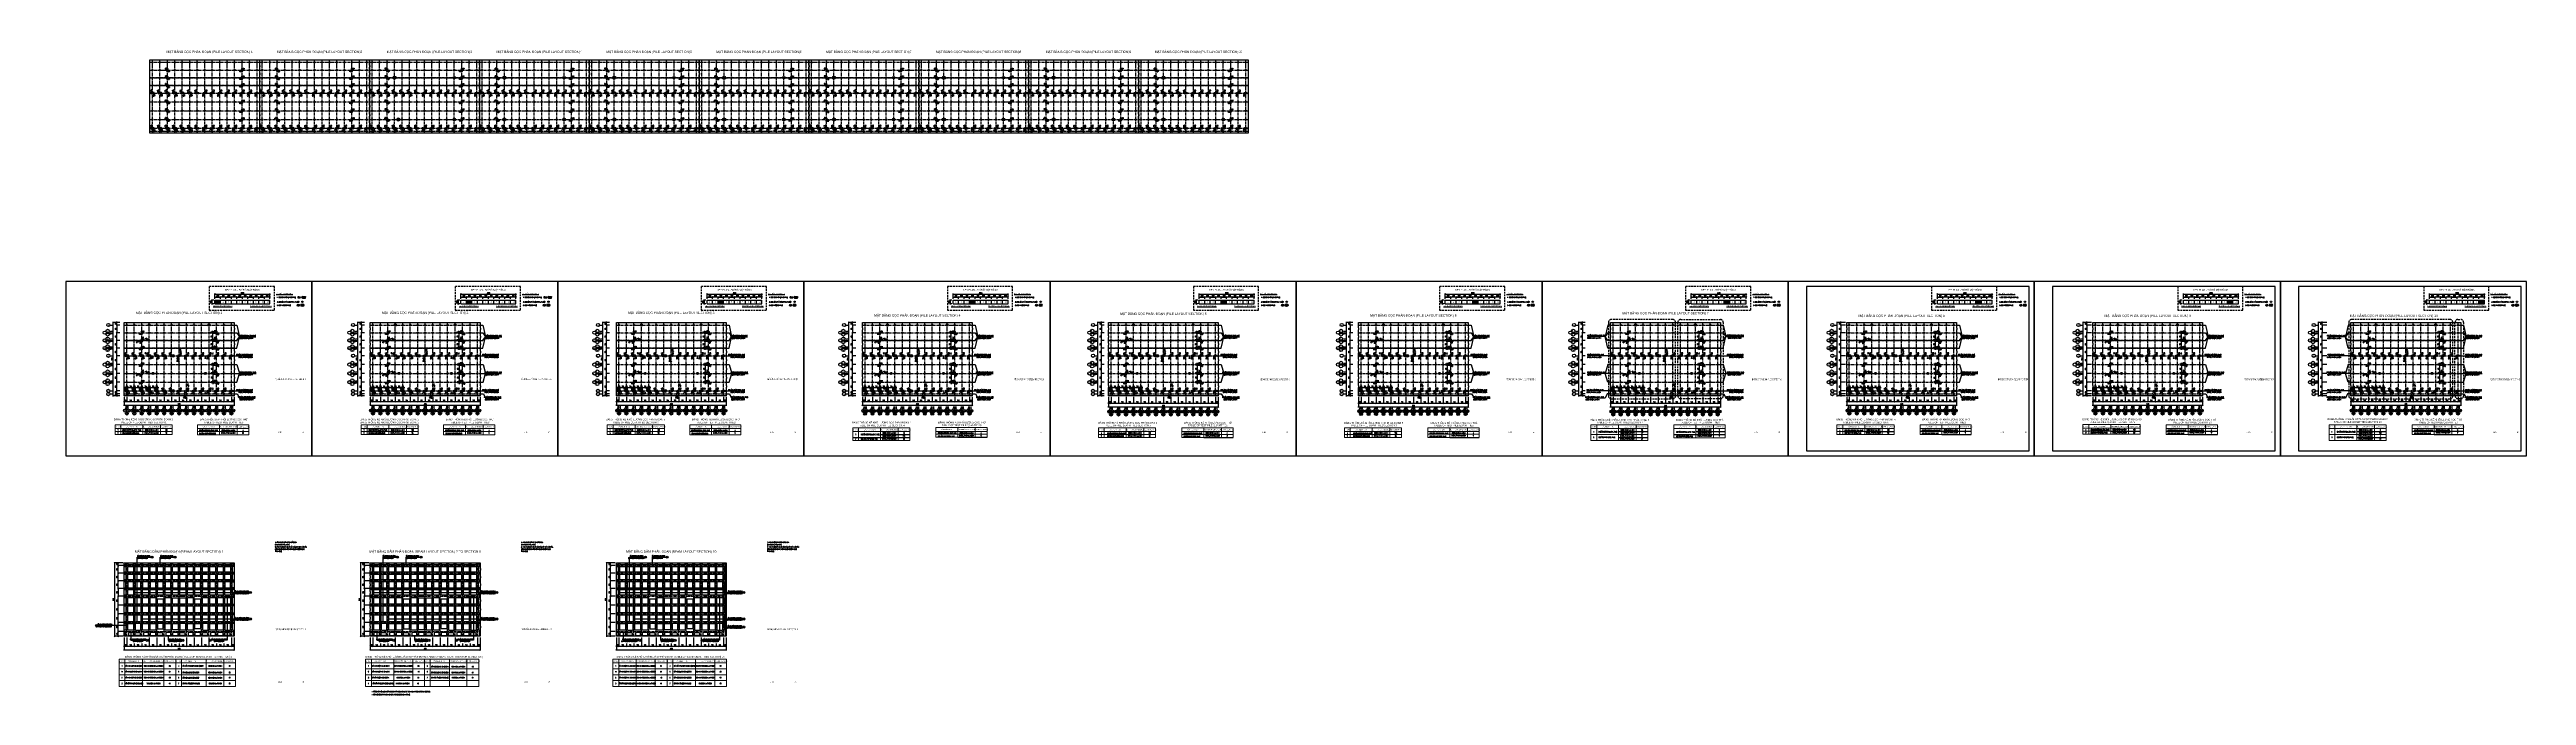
# Model space of a CAD drawing. Extents: x -687 to 941179, y -259 to 135874.
# Drawn here: x 772071 to 941179, y 91820 to 135874 of the extents above; entities outside this region: 2.
import ezdxf
from ezdxf.enums import TextEntityAlignment as Align

# ---------------------------------------------------------------- set-up
doc = ezdxf.new("R2010")
doc.units = 0
doc.header["$MEASUREMENT"] = 0
doc.header["$PDMODE"] = 3
doc.linetypes.add('CENTER', pattern=[2, 1.25, -0.25, 0.25, -0.25])
doc.linetypes.add('HIDDEN', pattern=[0.375, 0.25, -0.125])
doc.layers.get('0').update_dxf_attribs({"color": 6, "linetype": 'CONTINUOUS'})
doc.layers.get('DEFPOINTS').update_dxf_attribs({"linetype": 'CONTINUOUS'})
for name, color, linetype in [('Coc', 6, 'CONTINUOUS'), ('Hatch', 8, 'CONTINUOUS'), ('Hidden', 4, 'HIDDEN'), ('Khung', 1, 'CONTINUOUS'), ('Kich thuoc', 2, 'CONTINUOUS'), ('Net tim', 6, 'CONTINUOUS'), ('Net vang', 2, 'CONTINUOUS'), ('STT', 4, 'CONTINUOUS'), ('Text', 4, 'CONTINUOUS'), ('Tim', 8, 'CENTER'), ('vien', 3, 'CONTINUOUS')]:
    doc.layers.add(name, color=color, linetype=linetype)
doc.styles.add('CMB-2', font='Vhavanb.ttf', dxfattribs={"width": 1.5, "height": 2})
doc.styles.add('Hung', font='Vharialn.ttf')
doc.styles.add('Kichthuoc', font='romans.shx', dxfattribs={"width": 0.5})
doc.styles.get("Standard").update_dxf_attribs({"font": 'vnsimpleh.shx', "width": 0.65})
doc.styles.add('Ten', font='Vharialn.ttf')
doc.styles.add('thuong', font='vnsimple.shx', dxfattribs={"width": 0.7})
doc.styles.add('Tieude', font='Vhavan.ttf')
doc.dimstyles.new('Dim 400', dxfattribs={"dimscale": 400, "dimtxt": 0.2, "dimasz": 0.15, "dimexe": 0.1, "dimexo": 0.2, "dimgap": 0.1, "dimtad": 1, "dimdec": 0, "dimlfac": -1, "dimzin": 0, "dimdsep": 46, "dimtxsty": 'Kichthuoc', "dimblk": 'OBLIQUE', "dimcen": 0.1, "dimdle": 0.1, "dimclrd": 2, "dimclre": 2, "dimclrt": 4, "dimadec": 0, "dimazin": 0, "dimtfac": 1, "dimtdec": 0, "dimtix": 1, "dimtmove": 2, "dimatfit": 3, "dimfxl": 1, "dimtolj": 1, "dimtzin": 0, "dimarcsym": 0})
doc.dimstyles.new('Le 400', dxfattribs={"dimscale": 400, "dimtxt": 0.2, "dimasz": 0.15, "dimexe": 0.1, "dimexo": 0.2, "dimgap": 0.1, "dimtad": 1, "dimdec": 0, "dimzin": 0, "dimdsep": 46, "dimtxsty": 'Kichthuoc', "dimblk": 'ARCHTICK', "dimcen": 0, "dimdle": 0.1, "dimclrd": 4, "dimclre": 4, "dimclrt": 256, "dimadec": 0, "dimazin": 0, "dimtfac": 1, "dimtdec": 0, "dimtix": 1, "dimtmove": 2, "dimatfit": 3, "dimfxl": 1, "dimtolj": 1, "dimtzin": 0, "dimarcsym": 0})

# ---------------------------------------------------------------- blocks, each defined once
blk = doc.blocks.new('_Oblique')
at = {"color": 0, "linetype": 'ByBlock', "lineweight": -2}
blk.add_line((-0.5, -0.5), (0.5, 0.5), dxfattribs=at)
blk = doc.blocks.new('*D20')
at = {"layer": 'DEFPOINTS', "color": 0}
for p in [(810770, 112261), (818268, 112261), (818268, 111615)]:
    blk.add_point(p, dxfattribs=at)
at = {"layer": 'Kich thuoc', "color": 2, "lineweight": -2}
for p, q in [((810730, 111615), (818308, 111615)), ((810770, 112181), (810770, 111575)), ((818268, 112181), (818268, 111575))]:
    blk.add_line(p, q, dxfattribs=at)
at = {"layer": 'Kich thuoc', "color": 2, "lineweight": -2, "xscale": 60, "yscale": 60, "zscale": 60, "rotation": 180}
blk.add_blockref('_Oblique', (810770, 111615), dxfattribs=at)
at = {"layer": 'Kich thuoc', "color": 2, "lineweight": -2, "xscale": 60, "yscale": 60, "zscale": 60}
blk.add_blockref('_Oblique', (818268, 111615), dxfattribs=at)
at = {"layer": 'Kich thuoc', "color": 4, "insert": (814519, 111695), "char_height": 80, "attachment_point": 5, "style": 'Kichthuoc'}
blk.add_mtext('\\A1;7498', dxfattribs=at)
blk = doc.blocks.new('*D19')
at = {"layer": 'DEFPOINTS', "color": 0}
for p in [(816049, 112261), (816559, 112261), (816559, 111865)]:
    blk.add_point(p, dxfattribs=at)
at = {"layer": 'Kich thuoc', "color": 2, "lineweight": -2}
for p, q in [((816009, 111865), (816599, 111865)), ((816049, 112181), (816049, 111825)), ((816559, 112181), (816559, 111825))]:
    blk.add_line(p, q, dxfattribs=at)
at = {"layer": 'Kich thuoc', "color": 2, "lineweight": -2, "xscale": 60, "yscale": 60, "zscale": 60, "rotation": 180}
blk.add_blockref('_Oblique', (816049, 111865), dxfattribs=at)
at = {"layer": 'Kich thuoc', "color": 2, "lineweight": -2, "xscale": 60, "yscale": 60, "zscale": 60}
blk.add_blockref('_Oblique', (816559, 111865), dxfattribs=at)
at = {"layer": 'Kich thuoc', "color": 4, "insert": (816304, 111945), "char_height": 80, "attachment_point": 5, "style": 'Kichthuoc'}
blk.add_mtext('\\A1;510', dxfattribs=at)
blk = doc.blocks.new('*D18')
at = {"layer": 'DEFPOINTS', "color": 0}
for p in [(816559, 112261), (817069, 112261), (817069, 111865)]:
    blk.add_point(p, dxfattribs=at)
at = {"layer": 'Kich thuoc', "color": 2, "lineweight": -2}
for p, q in [((816519, 111865), (817109, 111865)), ((816559, 112181), (816559, 111825)), ((817069, 112181), (817069, 111825))]:
    blk.add_line(p, q, dxfattribs=at)
at = {"layer": 'Kich thuoc', "color": 2, "lineweight": -2, "xscale": 60, "yscale": 60, "zscale": 60, "rotation": 180}
blk.add_blockref('_Oblique', (816559, 111865), dxfattribs=at)
at = {"layer": 'Kich thuoc', "color": 2, "lineweight": -2, "xscale": 60, "yscale": 60, "zscale": 60}
blk.add_blockref('_Oblique', (817069, 111865), dxfattribs=at)
at = {"layer": 'Kich thuoc', "color": 4, "insert": (816814, 111945), "char_height": 80, "attachment_point": 5, "style": 'Kichthuoc'}
blk.add_mtext('\\A1;510', dxfattribs=at)
blk = doc.blocks.new('*D17')
at = {"layer": 'DEFPOINTS', "color": 0}
for p in [(817069, 112261), (817579, 112261), (817579, 111865)]:
    blk.add_point(p, dxfattribs=at)
at = {"layer": 'Kich thuoc', "color": 2, "lineweight": -2}
for p, q in [((817029, 111865), (817619, 111865)), ((817069, 112181), (817069, 111825)), ((817579, 112181), (817579, 111825))]:
    blk.add_line(p, q, dxfattribs=at)
at = {"layer": 'Kich thuoc', "color": 2, "lineweight": -2, "xscale": 60, "yscale": 60, "zscale": 60, "rotation": 180}
blk.add_blockref('_Oblique', (817069, 111865), dxfattribs=at)
at = {"layer": 'Kich thuoc', "color": 2, "lineweight": -2, "xscale": 60, "yscale": 60, "zscale": 60}
blk.add_blockref('_Oblique', (817579, 111865), dxfattribs=at)
at = {"layer": 'Kich thuoc', "color": 4, "insert": (817324, 111945), "char_height": 80, "attachment_point": 5, "style": 'Kichthuoc'}
blk.add_mtext('\\A1;510', dxfattribs=at)
blk = doc.blocks.new('*D16')
at = {"layer": 'DEFPOINTS', "color": 0}
for p in [(817579, 112261), (818089, 112261), (818089, 111865)]:
    blk.add_point(p, dxfattribs=at)
at = {"layer": 'Kich thuoc', "color": 2, "lineweight": -2}
for p, q in [((817539, 111865), (818129, 111865)), ((817579, 112181), (817579, 111825)), ((818089, 112181), (818089, 111825))]:
    blk.add_line(p, q, dxfattribs=at)
at = {"layer": 'Kich thuoc', "color": 2, "lineweight": -2, "xscale": 60, "yscale": 60, "zscale": 60, "rotation": 180}
blk.add_blockref('_Oblique', (817579, 111865), dxfattribs=at)
at = {"layer": 'Kich thuoc', "color": 2, "lineweight": -2, "xscale": 60, "yscale": 60, "zscale": 60}
blk.add_blockref('_Oblique', (818089, 111865), dxfattribs=at)
at = {"layer": 'Kich thuoc', "color": 4, "insert": (817834, 111945), "char_height": 80, "attachment_point": 5, "style": 'Kichthuoc'}
blk.add_mtext('\\A1;510', dxfattribs=at)
blk = doc.blocks.new('*D15')
at = {"layer": 'DEFPOINTS', "color": 0}
for p in [(818089, 112261), (818268, 112261), (818268, 111865)]:
    blk.add_point(p, dxfattribs=at)
at = {"layer": 'Kich thuoc', "color": 2, "lineweight": -2}
for p, q in [((818049, 111865), (818308, 111865)), ((818089, 112181), (818089, 111825)), ((818268, 112181), (818268, 111825))]:
    blk.add_line(p, q, dxfattribs=at)
at = {"layer": 'Kich thuoc', "color": 2, "lineweight": -2, "xscale": 60, "yscale": 60, "zscale": 60, "rotation": 180}
blk.add_blockref('_Oblique', (818089, 111865), dxfattribs=at)
at = {"layer": 'Kich thuoc', "color": 2, "lineweight": -2, "xscale": 60, "yscale": 60, "zscale": 60}
blk.add_blockref('_Oblique', (818268, 111865), dxfattribs=at)
at = {"layer": 'Kich thuoc', "color": 4, "insert": (818179, 111945), "char_height": 80, "attachment_point": 5, "style": 'Kichthuoc'}
blk.add_mtext('\\A1;179', dxfattribs=at)
blk = doc.blocks.new('*D14')
at = {"layer": 'DEFPOINTS', "color": 0}
for p in [(815539, 112261), (816049, 112261), (816049, 111865)]:
    blk.add_point(p, dxfattribs=at)
at = {"layer": 'Kich thuoc', "color": 2, "lineweight": -2}
for p, q in [((815499, 111865), (816089, 111865)), ((815539, 112181), (815539, 111825)), ((816049, 112181), (816049, 111825))]:
    blk.add_line(p, q, dxfattribs=at)
at = {"layer": 'Kich thuoc', "color": 2, "lineweight": -2, "xscale": 60, "yscale": 60, "zscale": 60, "rotation": 180}
blk.add_blockref('_Oblique', (815539, 111865), dxfattribs=at)
at = {"layer": 'Kich thuoc', "color": 2, "lineweight": -2, "xscale": 60, "yscale": 60, "zscale": 60}
blk.add_blockref('_Oblique', (816049, 111865), dxfattribs=at)
at = {"layer": 'Kich thuoc', "color": 4, "insert": (815794, 111945), "char_height": 80, "attachment_point": 5, "style": 'Kichthuoc'}
blk.add_mtext('\\A1;510', dxfattribs=at)
blk = doc.blocks.new('*D13')
at = {"layer": 'DEFPOINTS', "color": 0}
for p in [(815029, 112261), (815539, 112261), (815539, 111865)]:
    blk.add_point(p, dxfattribs=at)
at = {"layer": 'Kich thuoc', "color": 2, "lineweight": -2}
for p, q in [((814989, 111865), (815579, 111865)), ((815029, 112181), (815029, 111825)), ((815539, 112181), (815539, 111825))]:
    blk.add_line(p, q, dxfattribs=at)
at = {"layer": 'Kich thuoc', "color": 2, "lineweight": -2, "xscale": 60, "yscale": 60, "zscale": 60, "rotation": 180}
blk.add_blockref('_Oblique', (815029, 111865), dxfattribs=at)
at = {"layer": 'Kich thuoc', "color": 2, "lineweight": -2, "xscale": 60, "yscale": 60, "zscale": 60}
blk.add_blockref('_Oblique', (815539, 111865), dxfattribs=at)
at = {"layer": 'Kich thuoc', "color": 4, "insert": (815284, 111945), "char_height": 80, "attachment_point": 5, "style": 'Kichthuoc'}
blk.add_mtext('\\A1;510', dxfattribs=at)
blk = doc.blocks.new('*D12')
at = {"layer": 'DEFPOINTS', "color": 0}
for p in [(814519, 112261), (815029, 112261), (815029, 111865)]:
    blk.add_point(p, dxfattribs=at)
at = {"layer": 'Kich thuoc', "color": 2, "lineweight": -2}
for p, q in [((814479, 111865), (815069, 111865)), ((814519, 112181), (814519, 111825)), ((815029, 112181), (815029, 111825))]:
    blk.add_line(p, q, dxfattribs=at)
at = {"layer": 'Kich thuoc', "color": 2, "lineweight": -2, "xscale": 60, "yscale": 60, "zscale": 60, "rotation": 180}
blk.add_blockref('_Oblique', (814519, 111865), dxfattribs=at)
at = {"layer": 'Kich thuoc', "color": 2, "lineweight": -2, "xscale": 60, "yscale": 60, "zscale": 60}
blk.add_blockref('_Oblique', (815029, 111865), dxfattribs=at)
at = {"layer": 'Kich thuoc', "color": 4, "insert": (814774, 111945), "char_height": 80, "attachment_point": 5, "style": 'Kichthuoc'}
blk.add_mtext('\\A1;510', dxfattribs=at)
blk = doc.blocks.new('*D11')
at = {"layer": 'DEFPOINTS', "color": 0}
for p in [(814009, 112261), (814519, 112261), (814519, 111865)]:
    blk.add_point(p, dxfattribs=at)
at = {"layer": 'Kich thuoc', "color": 2, "lineweight": -2}
for p, q in [((813969, 111865), (814559, 111865)), ((814009, 112181), (814009, 111825)), ((814519, 112181), (814519, 111825))]:
    blk.add_line(p, q, dxfattribs=at)
at = {"layer": 'Kich thuoc', "color": 2, "lineweight": -2, "xscale": 60, "yscale": 60, "zscale": 60, "rotation": 180}
blk.add_blockref('_Oblique', (814009, 111865), dxfattribs=at)
at = {"layer": 'Kich thuoc', "color": 2, "lineweight": -2, "xscale": 60, "yscale": 60, "zscale": 60}
blk.add_blockref('_Oblique', (814519, 111865), dxfattribs=at)
at = {"layer": 'Kich thuoc', "color": 4, "insert": (814264, 111945), "char_height": 80, "attachment_point": 5, "style": 'Kichthuoc'}
blk.add_mtext('\\A1;510', dxfattribs=at)
blk = doc.blocks.new('*D10')
at = {"layer": 'DEFPOINTS', "color": 0}
for p in [(813499, 112261), (814009, 112261), (814009, 111865)]:
    blk.add_point(p, dxfattribs=at)
at = {"layer": 'Kich thuoc', "color": 2, "lineweight": -2}
for p, q in [((813459, 111865), (814049, 111865)), ((813499, 112181), (813499, 111825)), ((814009, 112181), (814009, 111825))]:
    blk.add_line(p, q, dxfattribs=at)
at = {"layer": 'Kich thuoc', "color": 2, "lineweight": -2, "xscale": 60, "yscale": 60, "zscale": 60, "rotation": 180}
blk.add_blockref('_Oblique', (813499, 111865), dxfattribs=at)
at = {"layer": 'Kich thuoc', "color": 2, "lineweight": -2, "xscale": 60, "yscale": 60, "zscale": 60}
blk.add_blockref('_Oblique', (814009, 111865), dxfattribs=at)
at = {"layer": 'Kich thuoc', "color": 4, "insert": (813754, 111945), "char_height": 80, "attachment_point": 5, "style": 'Kichthuoc'}
blk.add_mtext('\\A1;510', dxfattribs=at)
blk = doc.blocks.new('*D9')
at = {"layer": 'DEFPOINTS', "color": 0}
for p in [(812989, 112261), (813499, 112261), (813499, 111865)]:
    blk.add_point(p, dxfattribs=at)
at = {"layer": 'Kich thuoc', "color": 2, "lineweight": -2}
for p, q in [((812949, 111865), (813539, 111865)), ((812989, 112181), (812989, 111825)), ((813499, 112181), (813499, 111825))]:
    blk.add_line(p, q, dxfattribs=at)
at = {"layer": 'Kich thuoc', "color": 2, "lineweight": -2, "xscale": 60, "yscale": 60, "zscale": 60, "rotation": 180}
blk.add_blockref('_Oblique', (812989, 111865), dxfattribs=at)
at = {"layer": 'Kich thuoc', "color": 2, "lineweight": -2, "xscale": 60, "yscale": 60, "zscale": 60}
blk.add_blockref('_Oblique', (813499, 111865), dxfattribs=at)
at = {"layer": 'Kich thuoc', "color": 4, "insert": (813244, 111945), "char_height": 80, "attachment_point": 5, "style": 'Kichthuoc'}
blk.add_mtext('\\A1;510', dxfattribs=at)
blk = doc.blocks.new('*D8')
at = {"layer": 'DEFPOINTS', "color": 0}
for p in [(812479, 112261), (812989, 112261), (812989, 111865)]:
    blk.add_point(p, dxfattribs=at)
at = {"layer": 'Kich thuoc', "color": 2, "lineweight": -2}
for p, q in [((812439, 111865), (813029, 111865)), ((812479, 112181), (812479, 111825)), ((812989, 112181), (812989, 111825))]:
    blk.add_line(p, q, dxfattribs=at)
at = {"layer": 'Kich thuoc', "color": 2, "lineweight": -2, "xscale": 60, "yscale": 60, "zscale": 60, "rotation": 180}
blk.add_blockref('_Oblique', (812479, 111865), dxfattribs=at)
at = {"layer": 'Kich thuoc', "color": 2, "lineweight": -2, "xscale": 60, "yscale": 60, "zscale": 60}
blk.add_blockref('_Oblique', (812989, 111865), dxfattribs=at)
at = {"layer": 'Kich thuoc', "color": 4, "insert": (812734, 111945), "char_height": 80, "attachment_point": 5, "style": 'Kichthuoc'}
blk.add_mtext('\\A1;510', dxfattribs=at)
blk = doc.blocks.new('*D7')
at = {"layer": 'DEFPOINTS', "color": 0}
for p in [(811969, 112261), (812479, 112261), (812479, 111865)]:
    blk.add_point(p, dxfattribs=at)
at = {"layer": 'Kich thuoc', "color": 2, "lineweight": -2}
for p, q in [((811929, 111865), (812519, 111865)), ((811969, 112181), (811969, 111825)), ((812479, 112181), (812479, 111825))]:
    blk.add_line(p, q, dxfattribs=at)
at = {"layer": 'Kich thuoc', "color": 2, "lineweight": -2, "xscale": 60, "yscale": 60, "zscale": 60, "rotation": 180}
blk.add_blockref('_Oblique', (811969, 111865), dxfattribs=at)
at = {"layer": 'Kich thuoc', "color": 2, "lineweight": -2, "xscale": 60, "yscale": 60, "zscale": 60}
blk.add_blockref('_Oblique', (812479, 111865), dxfattribs=at)
at = {"layer": 'Kich thuoc', "color": 4, "insert": (812224, 111945), "char_height": 80, "attachment_point": 5, "style": 'Kichthuoc'}
blk.add_mtext('\\A1;510', dxfattribs=at)
blk = doc.blocks.new('*D6')
at = {"layer": 'DEFPOINTS', "color": 0}
for p in [(811459, 112261), (811969, 112261), (811969, 111865)]:
    blk.add_point(p, dxfattribs=at)
at = {"layer": 'Kich thuoc', "color": 2, "lineweight": -2}
for p, q in [((811419, 111865), (812009, 111865)), ((811459, 112181), (811459, 111825)), ((811969, 112181), (811969, 111825))]:
    blk.add_line(p, q, dxfattribs=at)
at = {"layer": 'Kich thuoc', "color": 2, "lineweight": -2, "xscale": 60, "yscale": 60, "zscale": 60, "rotation": 180}
blk.add_blockref('_Oblique', (811459, 111865), dxfattribs=at)
at = {"layer": 'Kich thuoc', "color": 2, "lineweight": -2, "xscale": 60, "yscale": 60, "zscale": 60}
blk.add_blockref('_Oblique', (811969, 111865), dxfattribs=at)
at = {"layer": 'Kich thuoc', "color": 4, "insert": (811714, 111945), "char_height": 80, "attachment_point": 5, "style": 'Kichthuoc'}
blk.add_mtext('\\A1;510', dxfattribs=at)
blk = doc.blocks.new('*D5')
at = {"layer": 'DEFPOINTS', "color": 0}
for p in [(810770, 112261), (810949, 112261), (810949, 111865)]:
    blk.add_point(p, dxfattribs=at)
at = {"layer": 'Kich thuoc', "color": 2, "lineweight": -2}
for p, q in [((810730, 111865), (810989, 111865)), ((810770, 112181), (810770, 111825)), ((810949, 112181), (810949, 111825))]:
    blk.add_line(p, q, dxfattribs=at)
at = {"layer": 'Kich thuoc', "color": 2, "lineweight": -2, "xscale": 60, "yscale": 60, "zscale": 60, "rotation": 180}
blk.add_blockref('_Oblique', (810770, 111865), dxfattribs=at)
at = {"layer": 'Kich thuoc', "color": 2, "lineweight": -2, "xscale": 60, "yscale": 60, "zscale": 60}
blk.add_blockref('_Oblique', (810949, 111865), dxfattribs=at)
at = {"layer": 'Kich thuoc', "color": 4, "insert": (810860, 111945), "char_height": 80, "attachment_point": 5, "style": 'Kichthuoc'}
blk.add_mtext('\\A1;179', dxfattribs=at)
blk = doc.blocks.new('*D4')
at = {"layer": 'DEFPOINTS', "color": 0}
for p in [(810949, 112261), (811459, 112261), (811459, 111865)]:
    blk.add_point(p, dxfattribs=at)
at = {"layer": 'Kich thuoc', "color": 2, "lineweight": -2}
for p, q in [((810909, 111865), (811499, 111865)), ((810949, 112181), (810949, 111825)), ((811459, 112181), (811459, 111825))]:
    blk.add_line(p, q, dxfattribs=at)
at = {"layer": 'Kich thuoc', "color": 2, "lineweight": -2, "xscale": 60, "yscale": 60, "zscale": 60, "rotation": 180}
blk.add_blockref('_Oblique', (810949, 111865), dxfattribs=at)
at = {"layer": 'Kich thuoc', "color": 2, "lineweight": -2, "xscale": 60, "yscale": 60, "zscale": 60}
blk.add_blockref('_Oblique', (811459, 111865), dxfattribs=at)
at = {"layer": 'Kich thuoc', "color": 4, "insert": (811204, 111945), "char_height": 80, "attachment_point": 5, "style": 'Kichthuoc'}
blk.add_mtext('\\A1;510', dxfattribs=at)
blk = doc.blocks.new('Coc thep D1000 xien')
at = {"layer": 'Coc', "color": 181, "linetype": 'HIDDEN', "ltscale": 150}
for p, q in [((-50, 9), (-85, -188)), ((50, -9), (15, -206))]:
    blk.add_line(p, q, dxfattribs=at)
at = {"layer": 'Coc'}
blk.add_circle((0, 0), 50.8, dxfattribs=at)
at = {"layer": 'Coc', "color": 7}
blk.add_circle((0, 0), 49.2, dxfattribs=at)
at = {"layer": 'Coc', "color": 181, "linetype": 'HIDDEN', "ltscale": 150}
blk.add_open_spline([(-85, -188), (-77, -195), (-62, -208), (-33, -197), (-10, -186), (29, -208), (-16, -216), (-28, -203), (-34, -197)], degree=3, knots=[0, 0, 0, 0, 27.6289367, 55.2578735, 82.8868102, 109.5793383, 136.2718664, 163.9008032, 163.9008032, 163.9008032, 163.9008032], dxfattribs=at)
at = {"layer": 'Tim', "ltscale": 50}
blk.add_line((0, 0), (-35, -197), dxfattribs=at)
blk = doc.blocks.new('Coc ong D800')
at = {"layer": 'Hatch'}
h = blk.add_hatch(dxfattribs=at)
h.set_pattern_fill('ANSI31', color=256, scale=50, style=0)
h.set_pattern_definition([(45, (-821332.725, -122845.077), (-4.419417382, 4.419417382), [])])
h.paths.add_polyline_path([(-40, 0, 1), (40, 0, 1)])
h.paths.add_polyline_path([(25, 0, -1), (-25, 0, -1)], flags=16)
at = {"layer": 'Coc'}
blk.add_circle((0, 0), 40, dxfattribs=at)
at = {"layer": 'Net vang'}
blk.add_circle((0, 0), 25, dxfattribs=at)
blk = doc.blocks.new('*D21')
at = {"layer": 'DEFPOINTS', "color": 0}
for p in [(810100, 112586), (810387, 112586), (810387, 112386)]:
    blk.add_point(p, dxfattribs=at)
at = {"layer": 'Kich thuoc', "color": 2, "lineweight": -2}
for p, q in [((810307, 112586), (810060, 112586)), ((810307, 112386), (810060, 112386)), ((810100, 112346), (810100, 112626))]:
    blk.add_line(p, q, dxfattribs=at)
at = {"layer": 'Kich thuoc', "color": 2, "lineweight": -2, "xscale": 60, "yscale": 60, "zscale": 60}
for p, rotation in [((810100, 112586), 90), ((810100, 112386), 270)]:
    blk.add_blockref('_Oblique', p, dxfattribs=dict(at, rotation=rotation))
at = {"layer": 'Kich thuoc', "color": 4, "insert": (810020, 112486), "char_height": 80, "attachment_point": 5, "rotation": 90, "style": 'Kichthuoc'}
blk.add_mtext('\\A1;200', dxfattribs=at)
blk = doc.blocks.new('*D22')
at = {"layer": 'DEFPOINTS', "color": 0}
for p in [(810100, 113186), (810387, 113186), (810387, 112586)]:
    blk.add_point(p, dxfattribs=at)
at = {"layer": 'Kich thuoc', "color": 2, "lineweight": -2}
for p, q in [((810307, 113186), (810060, 113186)), ((810307, 112586), (810060, 112586)), ((810100, 112546), (810100, 113226))]:
    blk.add_line(p, q, dxfattribs=at)
at = {"layer": 'Kich thuoc', "color": 2, "lineweight": -2, "xscale": 60, "yscale": 60, "zscale": 60}
for p, rotation in [((810100, 113186), 90), ((810100, 112586), 270)]:
    blk.add_blockref('_Oblique', p, dxfattribs=dict(at, rotation=rotation))
at = {"layer": 'Kich thuoc', "color": 4, "insert": (810020, 112886), "char_height": 80, "attachment_point": 5, "rotation": 90, "style": 'Kichthuoc'}
blk.add_mtext('\\A1;600', dxfattribs=at)
blk = doc.blocks.new('*D23')
at = {"layer": 'DEFPOINTS', "color": 0}
for p in [(810100, 113786), (810387, 113786), (810387, 113186)]:
    blk.add_point(p, dxfattribs=at)
at = {"layer": 'Kich thuoc', "color": 2, "lineweight": -2}
for p, q in [((810307, 113786), (810060, 113786)), ((810100, 113146), (810100, 113826)), ((810307, 113186), (810060, 113186))]:
    blk.add_line(p, q, dxfattribs=at)
at = {"layer": 'Kich thuoc', "color": 2, "lineweight": -2, "xscale": 60, "yscale": 60, "zscale": 60}
for p, rotation in [((810100, 113786), 90), ((810100, 113186), 270)]:
    blk.add_blockref('_Oblique', p, dxfattribs=dict(at, rotation=rotation))
at = {"layer": 'Kich thuoc', "color": 4, "insert": (810020, 113486), "char_height": 80, "attachment_point": 5, "rotation": 90, "style": 'Kichthuoc'}
blk.add_mtext('\\A1;600', dxfattribs=at)
blk = doc.blocks.new('*D24')
at = {"layer": 'DEFPOINTS', "color": 0}
for p in [(810100, 114386), (810387, 114386), (810387, 113786)]:
    blk.add_point(p, dxfattribs=at)
at = {"layer": 'Kich thuoc', "color": 2, "lineweight": -2}
for p, q in [((810307, 114386), (810060, 114386)), ((810307, 113786), (810060, 113786)), ((810100, 113746), (810100, 114426))]:
    blk.add_line(p, q, dxfattribs=at)
at = {"layer": 'Kich thuoc', "color": 2, "lineweight": -2, "xscale": 60, "yscale": 60, "zscale": 60}
for p, rotation in [((810100, 114386), 90), ((810100, 113786), 270)]:
    blk.add_blockref('_Oblique', p, dxfattribs=dict(at, rotation=rotation))
at = {"layer": 'Kich thuoc', "color": 4, "insert": (810020, 114086), "char_height": 80, "attachment_point": 5, "rotation": 90, "style": 'Kichthuoc'}
blk.add_mtext('\\A1;600', dxfattribs=at)
blk = doc.blocks.new('*D25')
at = {"layer": 'DEFPOINTS', "color": 0}
for p in [(810100, 114986), (810387, 114986), (810387, 114386)]:
    blk.add_point(p, dxfattribs=at)
at = {"layer": 'Kich thuoc', "color": 2, "lineweight": -2}
for p, q in [((810100, 114346), (810100, 115026)), ((810307, 114986), (810060, 114986)), ((810307, 114386), (810060, 114386))]:
    blk.add_line(p, q, dxfattribs=at)
at = {"layer": 'Kich thuoc', "color": 2, "lineweight": -2, "xscale": 60, "yscale": 60, "zscale": 60}
for p, rotation in [((810100, 114986), 90), ((810100, 114386), 270)]:
    blk.add_blockref('_Oblique', p, dxfattribs=dict(at, rotation=rotation))
at = {"layer": 'Kich thuoc', "color": 4, "insert": (810020, 114686), "char_height": 80, "attachment_point": 5, "rotation": 90, "style": 'Kichthuoc'}
blk.add_mtext('\\A1;600', dxfattribs=at)
blk = doc.blocks.new('*D26')
at = {"layer": 'DEFPOINTS', "color": 0}
for p in [(810100, 115511), (810387, 115511), (810387, 114986)]:
    blk.add_point(p, dxfattribs=at)
at = {"layer": 'Kich thuoc', "color": 2, "lineweight": -2}
for p, q in [((810307, 115511), (810060, 115511)), ((810100, 114946), (810100, 115551)), ((810307, 114986), (810060, 114986))]:
    blk.add_line(p, q, dxfattribs=at)
at = {"layer": 'Kich thuoc', "color": 2, "lineweight": -2, "xscale": 60, "yscale": 60, "zscale": 60}
for p, rotation in [((810100, 115511), 90), ((810100, 114986), 270)]:
    blk.add_blockref('_Oblique', p, dxfattribs=dict(at, rotation=rotation))
at = {"layer": 'Kich thuoc', "color": 4, "insert": (810020, 115249), "char_height": 80, "attachment_point": 5, "rotation": 90, "style": 'Kichthuoc'}
blk.add_mtext('\\A1;525', dxfattribs=at)
blk = doc.blocks.new('*D27')
at = {"layer": 'DEFPOINTS', "color": 0}
for p in [(810100, 116036), (810387, 116036), (810387, 115511)]:
    blk.add_point(p, dxfattribs=at)
at = {"layer": 'Kich thuoc', "color": 2, "lineweight": -2}
for p, q in [((810307, 116036), (810060, 116036)), ((810307, 115511), (810060, 115511)), ((810100, 115471), (810100, 116076))]:
    blk.add_line(p, q, dxfattribs=at)
at = {"layer": 'Kich thuoc', "color": 2, "lineweight": -2, "xscale": 60, "yscale": 60, "zscale": 60}
for p, rotation in [((810100, 116036), 90), ((810100, 115511), 270)]:
    blk.add_blockref('_Oblique', p, dxfattribs=dict(at, rotation=rotation))
at = {"layer": 'Kich thuoc', "color": 4, "insert": (810020, 115774), "char_height": 80, "attachment_point": 5, "rotation": 90, "style": 'Kichthuoc'}
blk.add_mtext('\\A1;525', dxfattribs=at)
blk = doc.blocks.new('*D28')
at = {"layer": 'DEFPOINTS', "color": 0}
for p in [(810100, 116561), (810387, 116561), (810387, 116036)]:
    blk.add_point(p, dxfattribs=at)
at = {"layer": 'Kich thuoc', "color": 2, "lineweight": -2}
for p, q in [((810307, 116561), (810060, 116561)), ((810307, 116036), (810060, 116036)), ((810100, 115996), (810100, 116601))]:
    blk.add_line(p, q, dxfattribs=at)
at = {"layer": 'Kich thuoc', "color": 2, "lineweight": -2, "xscale": 60, "yscale": 60, "zscale": 60}
for p, rotation in [((810100, 116561), 90), ((810100, 116036), 270)]:
    blk.add_blockref('_Oblique', p, dxfattribs=dict(at, rotation=rotation))
at = {"layer": 'Kich thuoc', "color": 4, "insert": (810020, 116299), "char_height": 80, "attachment_point": 5, "rotation": 90, "style": 'Kichthuoc'}
blk.add_mtext('\\A1;525', dxfattribs=at)
blk = doc.blocks.new('*D29')
at = {"layer": 'DEFPOINTS', "color": 0}
for p in [(810100, 117261), (810387, 117261), (810387, 117086)]:
    blk.add_point(p, dxfattribs=at)
at = {"layer": 'Kich thuoc', "color": 2, "lineweight": -2}
for p, q in [((810307, 117261), (810060, 117261)), ((810307, 117086), (810060, 117086)), ((810100, 117261), (810100, 117321)), ((810100, 117086), (810100, 117261)), ((810100, 117086), (810100, 117026))]:
    blk.add_line(p, q, dxfattribs=at)
at = {"layer": 'Kich thuoc', "color": 2, "lineweight": -2, "xscale": 60, "yscale": 60, "zscale": 60}
for p, rotation in [((810100, 117261), 270), ((810100, 117086), 90)]:
    blk.add_blockref('_Oblique', p, dxfattribs=dict(at, rotation=rotation))
at = {"layer": 'Kich thuoc', "color": 4, "insert": (810020, 117174), "char_height": 80, "attachment_point": 5, "rotation": 90, "style": 'Kichthuoc'}
blk.add_mtext('\\A1;175', dxfattribs=at)
blk = doc.blocks.new('*D30')
at = {"layer": 'DEFPOINTS', "color": 0}
for p in [(809850, 117261), (810387, 117261), (810387, 112261)]:
    blk.add_point(p, dxfattribs=at)
at = {"layer": 'Kich thuoc', "color": 2, "lineweight": -2}
for p, q in [((810307, 117261), (809810, 117261)), ((809850, 112221), (809850, 117301)), ((810307, 112261), (809810, 112261))]:
    blk.add_line(p, q, dxfattribs=at)
at = {"layer": 'Kich thuoc', "color": 2, "lineweight": -2, "xscale": 60, "yscale": 60, "zscale": 60}
for p, rotation in [((809850, 117261), 90), ((809850, 112261), 270)]:
    blk.add_blockref('_Oblique', p, dxfattribs=dict(at, rotation=rotation))
at = {"layer": 'Kich thuoc', "color": 4, "insert": (809770, 114761), "char_height": 80, "attachment_point": 5, "rotation": 90, "style": 'Kichthuoc'}
blk.add_mtext('\\A1;5000', dxfattribs=at)
blk = doc.blocks.new('*D47')
at = {"layer": 'DEFPOINTS', "color": 0}
for p in [(827749, 112261), (828259, 112261), (828259, 111861)]:
    blk.add_point(p, dxfattribs=at)
at = {"layer": 'Kich thuoc', "color": 2, "lineweight": -2}
for p, q in [((827709, 111861), (828299, 111861)), ((827749, 112181), (827749, 111821)), ((828259, 112181), (828259, 111821))]:
    blk.add_line(p, q, dxfattribs=at)
at = {"layer": 'Kich thuoc', "color": 2, "lineweight": -2, "xscale": 60, "yscale": 60, "zscale": 60, "rotation": 180}
blk.add_blockref('_Oblique', (827749, 111861), dxfattribs=at)
at = {"layer": 'Kich thuoc', "color": 2, "lineweight": -2, "xscale": 60, "yscale": 60, "zscale": 60}
blk.add_blockref('_Oblique', (828259, 111861), dxfattribs=at)
at = {"layer": 'Kich thuoc', "color": 4, "insert": (828004, 111941), "char_height": 80, "attachment_point": 5, "style": 'Kichthuoc'}
blk.add_mtext('\\A1;510', dxfattribs=at)
blk = doc.blocks.new('*D46')
at = {"layer": 'DEFPOINTS', "color": 0}
for p in [(827570, 112261), (827749, 112261), (827749, 111861)]:
    blk.add_point(p, dxfattribs=at)
at = {"layer": 'Kich thuoc', "color": 2, "lineweight": -2}
for p, q in [((827530, 111861), (827789, 111861)), ((827570, 112181), (827570, 111821)), ((827749, 112181), (827749, 111821))]:
    blk.add_line(p, q, dxfattribs=at)
at = {"layer": 'Kich thuoc', "color": 2, "lineweight": -2, "xscale": 60, "yscale": 60, "zscale": 60, "rotation": 180}
blk.add_blockref('_Oblique', (827570, 111861), dxfattribs=at)
at = {"layer": 'Kich thuoc', "color": 2, "lineweight": -2, "xscale": 60, "yscale": 60, "zscale": 60}
blk.add_blockref('_Oblique', (827749, 111861), dxfattribs=at)
at = {"layer": 'Kich thuoc', "color": 4, "insert": (827660, 111941), "char_height": 80, "attachment_point": 5, "style": 'Kichthuoc'}
blk.add_mtext('\\A1;179', dxfattribs=at)
blk = doc.blocks.new('*D45')
at = {"layer": 'DEFPOINTS', "color": 0}
for p in [(828259, 112261), (828769, 112261), (828769, 111861)]:
    blk.add_point(p, dxfattribs=at)
at = {"layer": 'Kich thuoc', "color": 2, "lineweight": -2}
for p, q in [((828219, 111861), (828809, 111861)), ((828259, 112181), (828259, 111821)), ((828769, 112181), (828769, 111821))]:
    blk.add_line(p, q, dxfattribs=at)
at = {"layer": 'Kich thuoc', "color": 2, "lineweight": -2, "xscale": 60, "yscale": 60, "zscale": 60, "rotation": 180}
blk.add_blockref('_Oblique', (828259, 111861), dxfattribs=at)
at = {"layer": 'Kich thuoc', "color": 2, "lineweight": -2, "xscale": 60, "yscale": 60, "zscale": 60}
blk.add_blockref('_Oblique', (828769, 111861), dxfattribs=at)
at = {"layer": 'Kich thuoc', "color": 4, "insert": (828514, 111941), "char_height": 80, "attachment_point": 5, "style": 'Kichthuoc'}
blk.add_mtext('\\A1;510', dxfattribs=at)
blk = doc.blocks.new('*D44')
at = {"layer": 'DEFPOINTS', "color": 0}
for p in [(828769, 112261), (829279, 112261), (829279, 111861)]:
    blk.add_point(p, dxfattribs=at)
at = {"layer": 'Kich thuoc', "color": 2, "lineweight": -2}
for p, q in [((828729, 111861), (829319, 111861)), ((828769, 112181), (828769, 111821)), ((829279, 112181), (829279, 111821))]:
    blk.add_line(p, q, dxfattribs=at)
at = {"layer": 'Kich thuoc', "color": 2, "lineweight": -2, "xscale": 60, "yscale": 60, "zscale": 60, "rotation": 180}
blk.add_blockref('_Oblique', (828769, 111861), dxfattribs=at)
at = {"layer": 'Kich thuoc', "color": 2, "lineweight": -2, "xscale": 60, "yscale": 60, "zscale": 60}
blk.add_blockref('_Oblique', (829279, 111861), dxfattribs=at)
at = {"layer": 'Kich thuoc', "color": 4, "insert": (829024, 111941), "char_height": 80, "attachment_point": 5, "style": 'Kichthuoc'}
blk.add_mtext('\\A1;510', dxfattribs=at)
blk = doc.blocks.new('*D43')
at = {"layer": 'DEFPOINTS', "color": 0}
for p in [(829279, 112261), (829789, 112261), (829789, 111861)]:
    blk.add_point(p, dxfattribs=at)
at = {"layer": 'Kich thuoc', "color": 2, "lineweight": -2}
for p, q in [((829239, 111861), (829829, 111861)), ((829279, 112181), (829279, 111821)), ((829789, 112181), (829789, 111821))]:
    blk.add_line(p, q, dxfattribs=at)
at = {"layer": 'Kich thuoc', "color": 2, "lineweight": -2, "xscale": 60, "yscale": 60, "zscale": 60, "rotation": 180}
blk.add_blockref('_Oblique', (829279, 111861), dxfattribs=at)
at = {"layer": 'Kich thuoc', "color": 2, "lineweight": -2, "xscale": 60, "yscale": 60, "zscale": 60}
blk.add_blockref('_Oblique', (829789, 111861), dxfattribs=at)
at = {"layer": 'Kich thuoc', "color": 4, "insert": (829534, 111941), "char_height": 80, "attachment_point": 5, "style": 'Kichthuoc'}
blk.add_mtext('\\A1;510', dxfattribs=at)
blk = doc.blocks.new('*D42')
at = {"layer": 'DEFPOINTS', "color": 0}
for p in [(829789, 112261), (830299, 112261), (830299, 111861)]:
    blk.add_point(p, dxfattribs=at)
at = {"layer": 'Kich thuoc', "color": 2, "lineweight": -2}
for p, q in [((829749, 111861), (830339, 111861)), ((829789, 112181), (829789, 111821)), ((830299, 112181), (830299, 111821))]:
    blk.add_line(p, q, dxfattribs=at)
at = {"layer": 'Kich thuoc', "color": 2, "lineweight": -2, "xscale": 60, "yscale": 60, "zscale": 60, "rotation": 180}
blk.add_blockref('_Oblique', (829789, 111861), dxfattribs=at)
at = {"layer": 'Kich thuoc', "color": 2, "lineweight": -2, "xscale": 60, "yscale": 60, "zscale": 60}
blk.add_blockref('_Oblique', (830299, 111861), dxfattribs=at)
at = {"layer": 'Kich thuoc', "color": 4, "insert": (830044, 111941), "char_height": 80, "attachment_point": 5, "style": 'Kichthuoc'}
blk.add_mtext('\\A1;510', dxfattribs=at)
blk = doc.blocks.new('*D41')
at = {"layer": 'DEFPOINTS', "color": 0}
for p in [(830299, 112261), (830809, 112261), (830809, 111861)]:
    blk.add_point(p, dxfattribs=at)
at = {"layer": 'Kich thuoc', "color": 2, "lineweight": -2}
for p, q in [((830259, 111861), (830849, 111861)), ((830299, 112181), (830299, 111821)), ((830809, 112181), (830809, 111821))]:
    blk.add_line(p, q, dxfattribs=at)
at = {"layer": 'Kich thuoc', "color": 2, "lineweight": -2, "xscale": 60, "yscale": 60, "zscale": 60, "rotation": 180}
blk.add_blockref('_Oblique', (830299, 111861), dxfattribs=at)
at = {"layer": 'Kich thuoc', "color": 2, "lineweight": -2, "xscale": 60, "yscale": 60, "zscale": 60}
blk.add_blockref('_Oblique', (830809, 111861), dxfattribs=at)
at = {"layer": 'Kich thuoc', "color": 4, "insert": (830554, 111941), "char_height": 80, "attachment_point": 5, "style": 'Kichthuoc'}
blk.add_mtext('\\A1;510', dxfattribs=at)
blk = doc.blocks.new('*D40')
at = {"layer": 'DEFPOINTS', "color": 0}
for p in [(830809, 112261), (831319, 112261), (831319, 111861)]:
    blk.add_point(p, dxfattribs=at)
at = {"layer": 'Kich thuoc', "color": 2, "lineweight": -2}
for p, q in [((830769, 111861), (831359, 111861)), ((830809, 112181), (830809, 111821)), ((831319, 112181), (831319, 111821))]:
    blk.add_line(p, q, dxfattribs=at)
at = {"layer": 'Kich thuoc', "color": 2, "lineweight": -2, "xscale": 60, "yscale": 60, "zscale": 60, "rotation": 180}
blk.add_blockref('_Oblique', (830809, 111861), dxfattribs=at)
at = {"layer": 'Kich thuoc', "color": 2, "lineweight": -2, "xscale": 60, "yscale": 60, "zscale": 60}
blk.add_blockref('_Oblique', (831319, 111861), dxfattribs=at)
at = {"layer": 'Kich thuoc', "color": 4, "insert": (831064, 111941), "char_height": 80, "attachment_point": 5, "style": 'Kichthuoc'}
blk.add_mtext('\\A1;510', dxfattribs=at)
blk = doc.blocks.new('*D39')
at = {"layer": 'DEFPOINTS', "color": 0}
for p in [(831319, 112261), (831829, 112261), (831829, 111861)]:
    blk.add_point(p, dxfattribs=at)
at = {"layer": 'Kich thuoc', "color": 2, "lineweight": -2}
for p, q in [((831279, 111861), (831869, 111861)), ((831319, 112181), (831319, 111821)), ((831829, 112181), (831829, 111821))]:
    blk.add_line(p, q, dxfattribs=at)
at = {"layer": 'Kich thuoc', "color": 2, "lineweight": -2, "xscale": 60, "yscale": 60, "zscale": 60, "rotation": 180}
blk.add_blockref('_Oblique', (831319, 111861), dxfattribs=at)
at = {"layer": 'Kich thuoc', "color": 2, "lineweight": -2, "xscale": 60, "yscale": 60, "zscale": 60}
blk.add_blockref('_Oblique', (831829, 111861), dxfattribs=at)
at = {"layer": 'Kich thuoc', "color": 4, "insert": (831574, 111941), "char_height": 80, "attachment_point": 5, "style": 'Kichthuoc'}
blk.add_mtext('\\A1;510', dxfattribs=at)
blk = doc.blocks.new('*D38')
at = {"layer": 'DEFPOINTS', "color": 0}
for p in [(831829, 112261), (832339, 112261), (832339, 111861)]:
    blk.add_point(p, dxfattribs=at)
at = {"layer": 'Kich thuoc', "color": 2, "lineweight": -2}
for p, q in [((831789, 111861), (832379, 111861)), ((831829, 112181), (831829, 111821)), ((832339, 112181), (832339, 111821))]:
    blk.add_line(p, q, dxfattribs=at)
at = {"layer": 'Kich thuoc', "color": 2, "lineweight": -2, "xscale": 60, "yscale": 60, "zscale": 60, "rotation": 180}
blk.add_blockref('_Oblique', (831829, 111861), dxfattribs=at)
at = {"layer": 'Kich thuoc', "color": 2, "lineweight": -2, "xscale": 60, "yscale": 60, "zscale": 60}
blk.add_blockref('_Oblique', (832339, 111861), dxfattribs=at)
at = {"layer": 'Kich thuoc', "color": 4, "insert": (832084, 111941), "char_height": 80, "attachment_point": 5, "style": 'Kichthuoc'}
blk.add_mtext('\\A1;510', dxfattribs=at)
blk = doc.blocks.new('*D37')
at = {"layer": 'DEFPOINTS', "color": 0}
for p in [(832339, 112261), (832849, 112261), (832849, 111861)]:
    blk.add_point(p, dxfattribs=at)
at = {"layer": 'Kich thuoc', "color": 2, "lineweight": -2}
for p, q in [((832299, 111861), (832889, 111861)), ((832339, 112181), (832339, 111821)), ((832849, 112181), (832849, 111821))]:
    blk.add_line(p, q, dxfattribs=at)
at = {"layer": 'Kich thuoc', "color": 2, "lineweight": -2, "xscale": 60, "yscale": 60, "zscale": 60, "rotation": 180}
blk.add_blockref('_Oblique', (832339, 111861), dxfattribs=at)
at = {"layer": 'Kich thuoc', "color": 2, "lineweight": -2, "xscale": 60, "yscale": 60, "zscale": 60}
blk.add_blockref('_Oblique', (832849, 111861), dxfattribs=at)
at = {"layer": 'Kich thuoc', "color": 4, "insert": (832594, 111941), "char_height": 80, "attachment_point": 5, "style": 'Kichthuoc'}
blk.add_mtext('\\A1;510', dxfattribs=at)
blk = doc.blocks.new('*D36')
at = {"layer": 'DEFPOINTS', "color": 0}
for p in [(834889, 112261), (835068, 112261), (835068, 111861)]:
    blk.add_point(p, dxfattribs=at)
at = {"layer": 'Kich thuoc', "color": 2, "lineweight": -2}
for p, q in [((834849, 111861), (835108, 111861)), ((834889, 112181), (834889, 111821)), ((835068, 112181), (835068, 111821))]:
    blk.add_line(p, q, dxfattribs=at)
at = {"layer": 'Kich thuoc', "color": 2, "lineweight": -2, "xscale": 60, "yscale": 60, "zscale": 60, "rotation": 180}
blk.add_blockref('_Oblique', (834889, 111861), dxfattribs=at)
at = {"layer": 'Kich thuoc', "color": 2, "lineweight": -2, "xscale": 60, "yscale": 60, "zscale": 60}
blk.add_blockref('_Oblique', (835068, 111861), dxfattribs=at)
at = {"layer": 'Kich thuoc', "color": 4, "insert": (834979, 111941), "char_height": 80, "attachment_point": 5, "style": 'Kichthuoc'}
blk.add_mtext('\\A1;179', dxfattribs=at)
blk = doc.blocks.new('*D35')
at = {"layer": 'DEFPOINTS', "color": 0}
for p in [(834379, 112261), (834889, 112261), (834889, 111861)]:
    blk.add_point(p, dxfattribs=at)
at = {"layer": 'Kich thuoc', "color": 2, "lineweight": -2}
for p, q in [((834339, 111861), (834929, 111861)), ((834379, 112181), (834379, 111821)), ((834889, 112181), (834889, 111821))]:
    blk.add_line(p, q, dxfattribs=at)
at = {"layer": 'Kich thuoc', "color": 2, "lineweight": -2, "xscale": 60, "yscale": 60, "zscale": 60, "rotation": 180}
blk.add_blockref('_Oblique', (834379, 111861), dxfattribs=at)
at = {"layer": 'Kich thuoc', "color": 2, "lineweight": -2, "xscale": 60, "yscale": 60, "zscale": 60}
blk.add_blockref('_Oblique', (834889, 111861), dxfattribs=at)
at = {"layer": 'Kich thuoc', "color": 4, "insert": (834634, 111941), "char_height": 80, "attachment_point": 5, "style": 'Kichthuoc'}
blk.add_mtext('\\A1;510', dxfattribs=at)
blk = doc.blocks.new('*D34')
at = {"layer": 'DEFPOINTS', "color": 0}
for p in [(833869, 112261), (834379, 112261), (834379, 111861)]:
    blk.add_point(p, dxfattribs=at)
at = {"layer": 'Kich thuoc', "color": 2, "lineweight": -2}
for p, q in [((833829, 111861), (834419, 111861)), ((833869, 112181), (833869, 111821)), ((834379, 112181), (834379, 111821))]:
    blk.add_line(p, q, dxfattribs=at)
at = {"layer": 'Kich thuoc', "color": 2, "lineweight": -2, "xscale": 60, "yscale": 60, "zscale": 60, "rotation": 180}
blk.add_blockref('_Oblique', (833869, 111861), dxfattribs=at)
at = {"layer": 'Kich thuoc', "color": 2, "lineweight": -2, "xscale": 60, "yscale": 60, "zscale": 60}
blk.add_blockref('_Oblique', (834379, 111861), dxfattribs=at)
at = {"layer": 'Kich thuoc', "color": 4, "insert": (834124, 111941), "char_height": 80, "attachment_point": 5, "style": 'Kichthuoc'}
blk.add_mtext('\\A1;510', dxfattribs=at)
blk = doc.blocks.new('*D33')
at = {"layer": 'DEFPOINTS', "color": 0}
for p in [(833359, 112261), (833869, 112261), (833869, 111861)]:
    blk.add_point(p, dxfattribs=at)
at = {"layer": 'Kich thuoc', "color": 2, "lineweight": -2}
for p, q in [((833319, 111861), (833909, 111861)), ((833359, 112181), (833359, 111821)), ((833869, 112181), (833869, 111821))]:
    blk.add_line(p, q, dxfattribs=at)
at = {"layer": 'Kich thuoc', "color": 2, "lineweight": -2, "xscale": 60, "yscale": 60, "zscale": 60, "rotation": 180}
blk.add_blockref('_Oblique', (833359, 111861), dxfattribs=at)
at = {"layer": 'Kich thuoc', "color": 2, "lineweight": -2, "xscale": 60, "yscale": 60, "zscale": 60}
blk.add_blockref('_Oblique', (833869, 111861), dxfattribs=at)
at = {"layer": 'Kich thuoc', "color": 4, "insert": (833614, 111941), "char_height": 80, "attachment_point": 5, "style": 'Kichthuoc'}
blk.add_mtext('\\A1;510', dxfattribs=at)
blk = doc.blocks.new('*D32')
at = {"layer": 'DEFPOINTS', "color": 0}
for p in [(832849, 112261), (833359, 112261), (833359, 111861)]:
    blk.add_point(p, dxfattribs=at)
at = {"layer": 'Kich thuoc', "color": 2, "lineweight": -2}
for p, q in [((832809, 111861), (833399, 111861)), ((832849, 112181), (832849, 111821)), ((833359, 112181), (833359, 111821))]:
    blk.add_line(p, q, dxfattribs=at)
at = {"layer": 'Kich thuoc', "color": 2, "lineweight": -2, "xscale": 60, "yscale": 60, "zscale": 60, "rotation": 180}
blk.add_blockref('_Oblique', (832849, 111861), dxfattribs=at)
at = {"layer": 'Kich thuoc', "color": 2, "lineweight": -2, "xscale": 60, "yscale": 60, "zscale": 60}
blk.add_blockref('_Oblique', (833359, 111861), dxfattribs=at)
at = {"layer": 'Kich thuoc', "color": 4, "insert": (833104, 111941), "char_height": 80, "attachment_point": 5, "style": 'Kichthuoc'}
blk.add_mtext('\\A1;510', dxfattribs=at)
blk = doc.blocks.new('*D31')
at = {"layer": 'DEFPOINTS', "color": 0}
for p in [(827570, 112261), (835068, 112261), (835068, 111611)]:
    blk.add_point(p, dxfattribs=at)
at = {"layer": 'Kich thuoc', "color": 2, "lineweight": -2}
for p, q in [((827570, 112181), (827570, 111571)), ((835068, 112181), (835068, 111571)), ((827530, 111611), (835108, 111611))]:
    blk.add_line(p, q, dxfattribs=at)
at = {"layer": 'Kich thuoc', "color": 2, "lineweight": -2, "xscale": 60, "yscale": 60, "zscale": 60, "rotation": 180}
blk.add_blockref('_Oblique', (827570, 111611), dxfattribs=at)
at = {"layer": 'Kich thuoc', "color": 2, "lineweight": -2, "xscale": 60, "yscale": 60, "zscale": 60}
blk.add_blockref('_Oblique', (835068, 111611), dxfattribs=at)
at = {"layer": 'Kich thuoc', "color": 4, "insert": (831319, 111691), "char_height": 80, "attachment_point": 5, "style": 'Kichthuoc'}
blk.add_mtext('\\A1;7498', dxfattribs=at)
blk = doc.blocks.new('*D64')
at = {"layer": 'DEFPOINTS', "color": 0}
for p in [(844366, 112261), (851864, 112261), (851864, 111506)]:
    blk.add_point(p, dxfattribs=at)
at = {"layer": 'Kich thuoc', "color": 2, "lineweight": -2}
for p, q in [((844366, 112181), (844366, 111466)), ((851864, 112181), (851864, 111466)), ((844326, 111506), (851904, 111506))]:
    blk.add_line(p, q, dxfattribs=at)
at = {"layer": 'Kich thuoc', "color": 2, "lineweight": -2, "xscale": 60, "yscale": 60, "zscale": 60, "rotation": 180}
blk.add_blockref('_Oblique', (844366, 111506), dxfattribs=at)
at = {"layer": 'Kich thuoc', "color": 2, "lineweight": -2, "xscale": 60, "yscale": 60, "zscale": 60}
blk.add_blockref('_Oblique', (851864, 111506), dxfattribs=at)
at = {"layer": 'Kich thuoc', "color": 4, "insert": (848115, 111586), "char_height": 80, "attachment_point": 5, "style": 'Kichthuoc'}
blk.add_mtext('\\A1;7498', dxfattribs=at)
blk = doc.blocks.new('*D63')
at = {"layer": 'DEFPOINTS', "color": 0}
for p in [(849645, 112261), (850155, 112261), (850155, 111756)]:
    blk.add_point(p, dxfattribs=at)
at = {"layer": 'Kich thuoc', "color": 2, "lineweight": -2}
for p, q in [((849605, 111756), (850195, 111756)), ((849645, 112181), (849645, 111716)), ((850155, 112181), (850155, 111716))]:
    blk.add_line(p, q, dxfattribs=at)
at = {"layer": 'Kich thuoc', "color": 2, "lineweight": -2, "xscale": 60, "yscale": 60, "zscale": 60, "rotation": 180}
blk.add_blockref('_Oblique', (849645, 111756), dxfattribs=at)
at = {"layer": 'Kich thuoc', "color": 2, "lineweight": -2, "xscale": 60, "yscale": 60, "zscale": 60}
blk.add_blockref('_Oblique', (850155, 111756), dxfattribs=at)
at = {"layer": 'Kich thuoc', "color": 4, "insert": (849900, 111836), "char_height": 80, "attachment_point": 5, "style": 'Kichthuoc'}
blk.add_mtext('\\A1;510', dxfattribs=at)
blk = doc.blocks.new('*D62')
at = {"layer": 'DEFPOINTS', "color": 0}
for p in [(850155, 112261), (850665, 112261), (850665, 111756)]:
    blk.add_point(p, dxfattribs=at)
at = {"layer": 'Kich thuoc', "color": 2, "lineweight": -2}
for p, q in [((850115, 111756), (850705, 111756)), ((850155, 112181), (850155, 111716)), ((850665, 112181), (850665, 111716))]:
    blk.add_line(p, q, dxfattribs=at)
at = {"layer": 'Kich thuoc', "color": 2, "lineweight": -2, "xscale": 60, "yscale": 60, "zscale": 60, "rotation": 180}
blk.add_blockref('_Oblique', (850155, 111756), dxfattribs=at)
at = {"layer": 'Kich thuoc', "color": 2, "lineweight": -2, "xscale": 60, "yscale": 60, "zscale": 60}
blk.add_blockref('_Oblique', (850665, 111756), dxfattribs=at)
at = {"layer": 'Kich thuoc', "color": 4, "insert": (850410, 111836), "char_height": 80, "attachment_point": 5, "style": 'Kichthuoc'}
blk.add_mtext('\\A1;510', dxfattribs=at)
blk = doc.blocks.new('*D61')
at = {"layer": 'DEFPOINTS', "color": 0}
for p in [(850665, 112261), (851175, 112261), (851175, 111756)]:
    blk.add_point(p, dxfattribs=at)
at = {"layer": 'Kich thuoc', "color": 2, "lineweight": -2}
for p, q in [((850625, 111756), (851215, 111756)), ((850665, 112181), (850665, 111716)), ((851175, 112181), (851175, 111716))]:
    blk.add_line(p, q, dxfattribs=at)
at = {"layer": 'Kich thuoc', "color": 2, "lineweight": -2, "xscale": 60, "yscale": 60, "zscale": 60, "rotation": 180}
blk.add_blockref('_Oblique', (850665, 111756), dxfattribs=at)
at = {"layer": 'Kich thuoc', "color": 2, "lineweight": -2, "xscale": 60, "yscale": 60, "zscale": 60}
blk.add_blockref('_Oblique', (851175, 111756), dxfattribs=at)
at = {"layer": 'Kich thuoc', "color": 4, "insert": (850920, 111836), "char_height": 80, "attachment_point": 5, "style": 'Kichthuoc'}
blk.add_mtext('\\A1;510', dxfattribs=at)
blk = doc.blocks.new('*D60')
at = {"layer": 'DEFPOINTS', "color": 0}
for p in [(851175, 112261), (851685, 112261), (851685, 111756)]:
    blk.add_point(p, dxfattribs=at)
at = {"layer": 'Kich thuoc', "color": 2, "lineweight": -2}
for p, q in [((851135, 111756), (851725, 111756)), ((851175, 112181), (851175, 111716)), ((851685, 112181), (851685, 111716))]:
    blk.add_line(p, q, dxfattribs=at)
at = {"layer": 'Kich thuoc', "color": 2, "lineweight": -2, "xscale": 60, "yscale": 60, "zscale": 60, "rotation": 180}
blk.add_blockref('_Oblique', (851175, 111756), dxfattribs=at)
at = {"layer": 'Kich thuoc', "color": 2, "lineweight": -2, "xscale": 60, "yscale": 60, "zscale": 60}
blk.add_blockref('_Oblique', (851685, 111756), dxfattribs=at)
at = {"layer": 'Kich thuoc', "color": 4, "insert": (851430, 111836), "char_height": 80, "attachment_point": 5, "style": 'Kichthuoc'}
blk.add_mtext('\\A1;510', dxfattribs=at)
blk = doc.blocks.new('*D59')
at = {"layer": 'DEFPOINTS', "color": 0}
for p in [(851685, 112261), (851864, 112261), (851864, 111756)]:
    blk.add_point(p, dxfattribs=at)
at = {"layer": 'Kich thuoc', "color": 2, "lineweight": -2}
for p, q in [((851645, 111756), (851904, 111756)), ((851685, 112181), (851685, 111716)), ((851864, 112181), (851864, 111716))]:
    blk.add_line(p, q, dxfattribs=at)
at = {"layer": 'Kich thuoc', "color": 2, "lineweight": -2, "xscale": 60, "yscale": 60, "zscale": 60, "rotation": 180}
blk.add_blockref('_Oblique', (851685, 111756), dxfattribs=at)
at = {"layer": 'Kich thuoc', "color": 2, "lineweight": -2, "xscale": 60, "yscale": 60, "zscale": 60}
blk.add_blockref('_Oblique', (851864, 111756), dxfattribs=at)
at = {"layer": 'Kich thuoc', "color": 4, "insert": (851775, 111836), "char_height": 80, "attachment_point": 5, "style": 'Kichthuoc'}
blk.add_mtext('\\A1;179', dxfattribs=at)
blk = doc.blocks.new('*D58')
at = {"layer": 'DEFPOINTS', "color": 0}
for p in [(849135, 112261), (849645, 112261), (849645, 111756)]:
    blk.add_point(p, dxfattribs=at)
at = {"layer": 'Kich thuoc', "color": 2, "lineweight": -2}
for p, q in [((849095, 111756), (849685, 111756)), ((849135, 112181), (849135, 111716)), ((849645, 112181), (849645, 111716))]:
    blk.add_line(p, q, dxfattribs=at)
at = {"layer": 'Kich thuoc', "color": 2, "lineweight": -2, "xscale": 60, "yscale": 60, "zscale": 60, "rotation": 180}
blk.add_blockref('_Oblique', (849135, 111756), dxfattribs=at)
at = {"layer": 'Kich thuoc', "color": 2, "lineweight": -2, "xscale": 60, "yscale": 60, "zscale": 60}
blk.add_blockref('_Oblique', (849645, 111756), dxfattribs=at)
at = {"layer": 'Kich thuoc', "color": 4, "insert": (849390, 111836), "char_height": 80, "attachment_point": 5, "style": 'Kichthuoc'}
blk.add_mtext('\\A1;510', dxfattribs=at)
blk = doc.blocks.new('*D57')
at = {"layer": 'DEFPOINTS', "color": 0}
for p in [(848625, 112261), (849135, 112261), (849135, 111756)]:
    blk.add_point(p, dxfattribs=at)
at = {"layer": 'Kich thuoc', "color": 2, "lineweight": -2}
for p, q in [((848585, 111756), (849175, 111756)), ((848625, 112181), (848625, 111716)), ((849135, 112181), (849135, 111716))]:
    blk.add_line(p, q, dxfattribs=at)
at = {"layer": 'Kich thuoc', "color": 2, "lineweight": -2, "xscale": 60, "yscale": 60, "zscale": 60, "rotation": 180}
blk.add_blockref('_Oblique', (848625, 111756), dxfattribs=at)
at = {"layer": 'Kich thuoc', "color": 2, "lineweight": -2, "xscale": 60, "yscale": 60, "zscale": 60}
blk.add_blockref('_Oblique', (849135, 111756), dxfattribs=at)
at = {"layer": 'Kich thuoc', "color": 4, "insert": (848880, 111836), "char_height": 80, "attachment_point": 5, "style": 'Kichthuoc'}
blk.add_mtext('\\A1;510', dxfattribs=at)
blk = doc.blocks.new('*D56')
at = {"layer": 'DEFPOINTS', "color": 0}
for p in [(848115, 112261), (848625, 112261), (848625, 111756)]:
    blk.add_point(p, dxfattribs=at)
at = {"layer": 'Kich thuoc', "color": 2, "lineweight": -2}
for p, q in [((848075, 111756), (848665, 111756)), ((848115, 112181), (848115, 111716)), ((848625, 112181), (848625, 111716))]:
    blk.add_line(p, q, dxfattribs=at)
at = {"layer": 'Kich thuoc', "color": 2, "lineweight": -2, "xscale": 60, "yscale": 60, "zscale": 60, "rotation": 180}
blk.add_blockref('_Oblique', (848115, 111756), dxfattribs=at)
at = {"layer": 'Kich thuoc', "color": 2, "lineweight": -2, "xscale": 60, "yscale": 60, "zscale": 60}
blk.add_blockref('_Oblique', (848625, 111756), dxfattribs=at)
at = {"layer": 'Kich thuoc', "color": 4, "insert": (848370, 111836), "char_height": 80, "attachment_point": 5, "style": 'Kichthuoc'}
blk.add_mtext('\\A1;510', dxfattribs=at)
blk = doc.blocks.new('*D55')
at = {"layer": 'DEFPOINTS', "color": 0}
for p in [(847605, 112261), (848115, 112261), (848115, 111756)]:
    blk.add_point(p, dxfattribs=at)
at = {"layer": 'Kich thuoc', "color": 2, "lineweight": -2}
for p, q in [((847565, 111756), (848155, 111756)), ((847605, 112181), (847605, 111716)), ((848115, 112181), (848115, 111716))]:
    blk.add_line(p, q, dxfattribs=at)
at = {"layer": 'Kich thuoc', "color": 2, "lineweight": -2, "xscale": 60, "yscale": 60, "zscale": 60, "rotation": 180}
blk.add_blockref('_Oblique', (847605, 111756), dxfattribs=at)
at = {"layer": 'Kich thuoc', "color": 2, "lineweight": -2, "xscale": 60, "yscale": 60, "zscale": 60}
blk.add_blockref('_Oblique', (848115, 111756), dxfattribs=at)
at = {"layer": 'Kich thuoc', "color": 4, "insert": (847860, 111836), "char_height": 80, "attachment_point": 5, "style": 'Kichthuoc'}
blk.add_mtext('\\A1;510', dxfattribs=at)
blk = doc.blocks.new('*D54')
at = {"layer": 'DEFPOINTS', "color": 0}
for p in [(847095, 112261), (847605, 112261), (847605, 111756)]:
    blk.add_point(p, dxfattribs=at)
at = {"layer": 'Kich thuoc', "color": 2, "lineweight": -2}
for p, q in [((847055, 111756), (847645, 111756)), ((847095, 112181), (847095, 111716)), ((847605, 112181), (847605, 111716))]:
    blk.add_line(p, q, dxfattribs=at)
at = {"layer": 'Kich thuoc', "color": 2, "lineweight": -2, "xscale": 60, "yscale": 60, "zscale": 60, "rotation": 180}
blk.add_blockref('_Oblique', (847095, 111756), dxfattribs=at)
at = {"layer": 'Kich thuoc', "color": 2, "lineweight": -2, "xscale": 60, "yscale": 60, "zscale": 60}
blk.add_blockref('_Oblique', (847605, 111756), dxfattribs=at)
at = {"layer": 'Kich thuoc', "color": 4, "insert": (847350, 111836), "char_height": 80, "attachment_point": 5, "style": 'Kichthuoc'}
blk.add_mtext('\\A1;510', dxfattribs=at)
blk = doc.blocks.new('*D53')
at = {"layer": 'DEFPOINTS', "color": 0}
for p in [(846585, 112261), (847095, 112261), (847095, 111756)]:
    blk.add_point(p, dxfattribs=at)
at = {"layer": 'Kich thuoc', "color": 2, "lineweight": -2}
for p, q in [((846545, 111756), (847135, 111756)), ((846585, 112181), (846585, 111716)), ((847095, 112181), (847095, 111716))]:
    blk.add_line(p, q, dxfattribs=at)
at = {"layer": 'Kich thuoc', "color": 2, "lineweight": -2, "xscale": 60, "yscale": 60, "zscale": 60, "rotation": 180}
blk.add_blockref('_Oblique', (846585, 111756), dxfattribs=at)
at = {"layer": 'Kich thuoc', "color": 2, "lineweight": -2, "xscale": 60, "yscale": 60, "zscale": 60}
blk.add_blockref('_Oblique', (847095, 111756), dxfattribs=at)
at = {"layer": 'Kich thuoc', "color": 4, "insert": (846840, 111836), "char_height": 80, "attachment_point": 5, "style": 'Kichthuoc'}
blk.add_mtext('\\A1;510', dxfattribs=at)
blk = doc.blocks.new('*D52')
at = {"layer": 'DEFPOINTS', "color": 0}
for p in [(846075, 112261), (846585, 112261), (846585, 111756)]:
    blk.add_point(p, dxfattribs=at)
at = {"layer": 'Kich thuoc', "color": 2, "lineweight": -2}
for p, q in [((846035, 111756), (846625, 111756)), ((846075, 112181), (846075, 111716)), ((846585, 112181), (846585, 111716))]:
    blk.add_line(p, q, dxfattribs=at)
at = {"layer": 'Kich thuoc', "color": 2, "lineweight": -2, "xscale": 60, "yscale": 60, "zscale": 60, "rotation": 180}
blk.add_blockref('_Oblique', (846075, 111756), dxfattribs=at)
at = {"layer": 'Kich thuoc', "color": 2, "lineweight": -2, "xscale": 60, "yscale": 60, "zscale": 60}
blk.add_blockref('_Oblique', (846585, 111756), dxfattribs=at)
at = {"layer": 'Kich thuoc', "color": 4, "insert": (846330, 111836), "char_height": 80, "attachment_point": 5, "style": 'Kichthuoc'}
blk.add_mtext('\\A1;510', dxfattribs=at)
blk = doc.blocks.new('*D51')
at = {"layer": 'DEFPOINTS', "color": 0}
for p in [(845565, 112261), (846075, 112261), (846075, 111756)]:
    blk.add_point(p, dxfattribs=at)
at = {"layer": 'Kich thuoc', "color": 2, "lineweight": -2}
for p, q in [((845525, 111756), (846115, 111756)), ((845565, 112181), (845565, 111716)), ((846075, 112181), (846075, 111716))]:
    blk.add_line(p, q, dxfattribs=at)
at = {"layer": 'Kich thuoc', "color": 2, "lineweight": -2, "xscale": 60, "yscale": 60, "zscale": 60, "rotation": 180}
blk.add_blockref('_Oblique', (845565, 111756), dxfattribs=at)
at = {"layer": 'Kich thuoc', "color": 2, "lineweight": -2, "xscale": 60, "yscale": 60, "zscale": 60}
blk.add_blockref('_Oblique', (846075, 111756), dxfattribs=at)
at = {"layer": 'Kich thuoc', "color": 4, "insert": (845820, 111836), "char_height": 80, "attachment_point": 5, "style": 'Kichthuoc'}
blk.add_mtext('\\A1;510', dxfattribs=at)
blk = doc.blocks.new('*D50')
at = {"layer": 'DEFPOINTS', "color": 0}
for p in [(845055, 112261), (845565, 112261), (845565, 111756)]:
    blk.add_point(p, dxfattribs=at)
at = {"layer": 'Kich thuoc', "color": 2, "lineweight": -2}
for p, q in [((845015, 111756), (845605, 111756)), ((845055, 112181), (845055, 111716)), ((845565, 112181), (845565, 111716))]:
    blk.add_line(p, q, dxfattribs=at)
at = {"layer": 'Kich thuoc', "color": 2, "lineweight": -2, "xscale": 60, "yscale": 60, "zscale": 60, "rotation": 180}
blk.add_blockref('_Oblique', (845055, 111756), dxfattribs=at)
at = {"layer": 'Kich thuoc', "color": 2, "lineweight": -2, "xscale": 60, "yscale": 60, "zscale": 60}
blk.add_blockref('_Oblique', (845565, 111756), dxfattribs=at)
at = {"layer": 'Kich thuoc', "color": 4, "insert": (845310, 111836), "char_height": 80, "attachment_point": 5, "style": 'Kichthuoc'}
blk.add_mtext('\\A1;510', dxfattribs=at)
blk = doc.blocks.new('*D49')
at = {"layer": 'DEFPOINTS', "color": 0}
for p in [(844366, 112261), (844545, 112261), (844545, 111756)]:
    blk.add_point(p, dxfattribs=at)
at = {"layer": 'Kich thuoc', "color": 2, "lineweight": -2}
for p, q in [((844326, 111756), (844585, 111756)), ((844366, 112181), (844366, 111716)), ((844545, 112181), (844545, 111716))]:
    blk.add_line(p, q, dxfattribs=at)
at = {"layer": 'Kich thuoc', "color": 2, "lineweight": -2, "xscale": 60, "yscale": 60, "zscale": 60, "rotation": 180}
blk.add_blockref('_Oblique', (844366, 111756), dxfattribs=at)
at = {"layer": 'Kich thuoc', "color": 2, "lineweight": -2, "xscale": 60, "yscale": 60, "zscale": 60}
blk.add_blockref('_Oblique', (844545, 111756), dxfattribs=at)
at = {"layer": 'Kich thuoc', "color": 4, "insert": (844456, 111836), "char_height": 80, "attachment_point": 5, "style": 'Kichthuoc'}
blk.add_mtext('\\A1;179', dxfattribs=at)
blk = doc.blocks.new('*D48')
at = {"layer": 'DEFPOINTS', "color": 0}
for p in [(844545, 112261), (845055, 112261), (845055, 111756)]:
    blk.add_point(p, dxfattribs=at)
at = {"layer": 'Kich thuoc', "color": 2, "lineweight": -2}
for p, q in [((844505, 111756), (845095, 111756)), ((844545, 112181), (844545, 111716)), ((845055, 112181), (845055, 111716))]:
    blk.add_line(p, q, dxfattribs=at)
at = {"layer": 'Kich thuoc', "color": 2, "lineweight": -2, "xscale": 60, "yscale": 60, "zscale": 60, "rotation": 180}
blk.add_blockref('_Oblique', (844545, 111756), dxfattribs=at)
at = {"layer": 'Kich thuoc', "color": 2, "lineweight": -2, "xscale": 60, "yscale": 60, "zscale": 60}
blk.add_blockref('_Oblique', (845055, 111756), dxfattribs=at)
at = {"layer": 'Kich thuoc', "color": 4, "insert": (844800, 111836), "char_height": 80, "attachment_point": 5, "style": 'Kichthuoc'}
blk.add_mtext('\\A1;510', dxfattribs=at)
blk = doc.blocks.new('_ArchTick')
at = {"color": 0, "linetype": 'ByBlock', "const_width": 0.15}
blk.add_lwpolyline([(-0.5, -0.5), (0.5, 0.5)], dxfattribs=at)
blk = doc.blocks.new('*D81')
at = {"layer": 'DEFPOINTS', "color": 0}
for p in [(861615, 112258), (862125, 112258), (862125, 111753)]:
    blk.add_point(p, dxfattribs=at)
at = {"layer": 'Kich thuoc', "color": 2, "lineweight": -2}
for p, q in [((861575, 111753), (862165, 111753)), ((861615, 112178), (861615, 111713)), ((862125, 112178), (862125, 111713))]:
    blk.add_line(p, q, dxfattribs=at)
at = {"layer": 'Kich thuoc', "color": 2, "lineweight": -2, "xscale": 60, "yscale": 60, "zscale": 60, "rotation": 180}
blk.add_blockref('_Oblique', (861615, 111753), dxfattribs=at)
at = {"layer": 'Kich thuoc', "color": 2, "lineweight": -2, "xscale": 60, "yscale": 60, "zscale": 60}
blk.add_blockref('_Oblique', (862125, 111753), dxfattribs=at)
at = {"layer": 'Kich thuoc', "color": 4, "insert": (861870, 111833), "char_height": 80, "attachment_point": 5, "style": 'Kichthuoc'}
blk.add_mtext('\\A1;510', dxfattribs=at)
blk = doc.blocks.new('*D80')
at = {"layer": 'DEFPOINTS', "color": 0}
for p in [(861436, 112258), (861615, 112258), (861615, 111753)]:
    blk.add_point(p, dxfattribs=at)
at = {"layer": 'Kich thuoc', "color": 2, "lineweight": -2}
for p, q in [((861396, 111753), (861655, 111753)), ((861436, 112178), (861436, 111713)), ((861615, 112178), (861615, 111713))]:
    blk.add_line(p, q, dxfattribs=at)
at = {"layer": 'Kich thuoc', "color": 2, "lineweight": -2, "xscale": 60, "yscale": 60, "zscale": 60, "rotation": 180}
blk.add_blockref('_Oblique', (861436, 111753), dxfattribs=at)
at = {"layer": 'Kich thuoc', "color": 2, "lineweight": -2, "xscale": 60, "yscale": 60, "zscale": 60}
blk.add_blockref('_Oblique', (861615, 111753), dxfattribs=at)
at = {"layer": 'Kich thuoc', "color": 4, "insert": (861525, 111833), "char_height": 80, "attachment_point": 5, "style": 'Kichthuoc'}
blk.add_mtext('\\A1;179', dxfattribs=at)
blk = doc.blocks.new('*D79')
at = {"layer": 'DEFPOINTS', "color": 0}
for p in [(862125, 112258), (862635, 112258), (862635, 111753)]:
    blk.add_point(p, dxfattribs=at)
at = {"layer": 'Kich thuoc', "color": 2, "lineweight": -2}
for p, q in [((862085, 111753), (862675, 111753)), ((862125, 112178), (862125, 111713)), ((862635, 112178), (862635, 111713))]:
    blk.add_line(p, q, dxfattribs=at)
at = {"layer": 'Kich thuoc', "color": 2, "lineweight": -2, "xscale": 60, "yscale": 60, "zscale": 60, "rotation": 180}
blk.add_blockref('_Oblique', (862125, 111753), dxfattribs=at)
at = {"layer": 'Kich thuoc', "color": 2, "lineweight": -2, "xscale": 60, "yscale": 60, "zscale": 60}
blk.add_blockref('_Oblique', (862635, 111753), dxfattribs=at)
at = {"layer": 'Kich thuoc', "color": 4, "insert": (862380, 111833), "char_height": 80, "attachment_point": 5, "style": 'Kichthuoc'}
blk.add_mtext('\\A1;510', dxfattribs=at)
blk = doc.blocks.new('*D78')
at = {"layer": 'DEFPOINTS', "color": 0}
for p in [(862635, 112258), (863145, 112258), (863145, 111753)]:
    blk.add_point(p, dxfattribs=at)
at = {"layer": 'Kich thuoc', "color": 2, "lineweight": -2}
for p, q in [((862595, 111753), (863185, 111753)), ((862635, 112178), (862635, 111713)), ((863145, 112178), (863145, 111713))]:
    blk.add_line(p, q, dxfattribs=at)
at = {"layer": 'Kich thuoc', "color": 2, "lineweight": -2, "xscale": 60, "yscale": 60, "zscale": 60, "rotation": 180}
blk.add_blockref('_Oblique', (862635, 111753), dxfattribs=at)
at = {"layer": 'Kich thuoc', "color": 2, "lineweight": -2, "xscale": 60, "yscale": 60, "zscale": 60}
blk.add_blockref('_Oblique', (863145, 111753), dxfattribs=at)
at = {"layer": 'Kich thuoc', "color": 4, "insert": (862890, 111833), "char_height": 80, "attachment_point": 5, "style": 'Kichthuoc'}
blk.add_mtext('\\A1;510', dxfattribs=at)
blk = doc.blocks.new('*D77')
at = {"layer": 'DEFPOINTS', "color": 0}
for p in [(863145, 112258), (863655, 112258), (863655, 111753)]:
    blk.add_point(p, dxfattribs=at)
at = {"layer": 'Kich thuoc', "color": 2, "lineweight": -2}
for p, q in [((863105, 111753), (863695, 111753)), ((863145, 112178), (863145, 111713)), ((863655, 112178), (863655, 111713))]:
    blk.add_line(p, q, dxfattribs=at)
at = {"layer": 'Kich thuoc', "color": 2, "lineweight": -2, "xscale": 60, "yscale": 60, "zscale": 60, "rotation": 180}
blk.add_blockref('_Oblique', (863145, 111753), dxfattribs=at)
at = {"layer": 'Kich thuoc', "color": 2, "lineweight": -2, "xscale": 60, "yscale": 60, "zscale": 60}
blk.add_blockref('_Oblique', (863655, 111753), dxfattribs=at)
at = {"layer": 'Kich thuoc', "color": 4, "insert": (863400, 111833), "char_height": 80, "attachment_point": 5, "style": 'Kichthuoc'}
blk.add_mtext('\\A1;510', dxfattribs=at)
blk = doc.blocks.new('*D76')
at = {"layer": 'DEFPOINTS', "color": 0}
for p in [(863655, 112258), (864165, 112258), (864165, 111753)]:
    blk.add_point(p, dxfattribs=at)
at = {"layer": 'Kich thuoc', "color": 2, "lineweight": -2}
for p, q in [((863615, 111753), (864205, 111753)), ((863655, 112178), (863655, 111713)), ((864165, 112178), (864165, 111713))]:
    blk.add_line(p, q, dxfattribs=at)
at = {"layer": 'Kich thuoc', "color": 2, "lineweight": -2, "xscale": 60, "yscale": 60, "zscale": 60, "rotation": 180}
blk.add_blockref('_Oblique', (863655, 111753), dxfattribs=at)
at = {"layer": 'Kich thuoc', "color": 2, "lineweight": -2, "xscale": 60, "yscale": 60, "zscale": 60}
blk.add_blockref('_Oblique', (864165, 111753), dxfattribs=at)
at = {"layer": 'Kich thuoc', "color": 4, "insert": (863910, 111833), "char_height": 80, "attachment_point": 5, "style": 'Kichthuoc'}
blk.add_mtext('\\A1;510', dxfattribs=at)
blk = doc.blocks.new('*D75')
at = {"layer": 'DEFPOINTS', "color": 0}
for p in [(864165, 112258), (864675, 112258), (864675, 111753)]:
    blk.add_point(p, dxfattribs=at)
at = {"layer": 'Kich thuoc', "color": 2, "lineweight": -2}
for p, q in [((864125, 111753), (864715, 111753)), ((864165, 112178), (864165, 111713)), ((864675, 112178), (864675, 111713))]:
    blk.add_line(p, q, dxfattribs=at)
at = {"layer": 'Kich thuoc', "color": 2, "lineweight": -2, "xscale": 60, "yscale": 60, "zscale": 60, "rotation": 180}
blk.add_blockref('_Oblique', (864165, 111753), dxfattribs=at)
at = {"layer": 'Kich thuoc', "color": 2, "lineweight": -2, "xscale": 60, "yscale": 60, "zscale": 60}
blk.add_blockref('_Oblique', (864675, 111753), dxfattribs=at)
at = {"layer": 'Kich thuoc', "color": 4, "insert": (864420, 111833), "char_height": 80, "attachment_point": 5, "style": 'Kichthuoc'}
blk.add_mtext('\\A1;510', dxfattribs=at)
blk = doc.blocks.new('*D74')
at = {"layer": 'DEFPOINTS', "color": 0}
for p in [(864675, 112258), (865185, 112258), (865185, 111753)]:
    blk.add_point(p, dxfattribs=at)
at = {"layer": 'Kich thuoc', "color": 2, "lineweight": -2}
for p, q in [((864635, 111753), (865225, 111753)), ((864675, 112178), (864675, 111713)), ((865185, 112178), (865185, 111713))]:
    blk.add_line(p, q, dxfattribs=at)
at = {"layer": 'Kich thuoc', "color": 2, "lineweight": -2, "xscale": 60, "yscale": 60, "zscale": 60, "rotation": 180}
blk.add_blockref('_Oblique', (864675, 111753), dxfattribs=at)
at = {"layer": 'Kich thuoc', "color": 2, "lineweight": -2, "xscale": 60, "yscale": 60, "zscale": 60}
blk.add_blockref('_Oblique', (865185, 111753), dxfattribs=at)
at = {"layer": 'Kich thuoc', "color": 4, "insert": (864930, 111833), "char_height": 80, "attachment_point": 5, "style": 'Kichthuoc'}
blk.add_mtext('\\A1;510', dxfattribs=at)
blk = doc.blocks.new('*D73')
at = {"layer": 'DEFPOINTS', "color": 0}
for p in [(865185, 112258), (865695, 112258), (865695, 111753)]:
    blk.add_point(p, dxfattribs=at)
at = {"layer": 'Kich thuoc', "color": 2, "lineweight": -2}
for p, q in [((865145, 111753), (865735, 111753)), ((865185, 112178), (865185, 111713)), ((865695, 112178), (865695, 111713))]:
    blk.add_line(p, q, dxfattribs=at)
at = {"layer": 'Kich thuoc', "color": 2, "lineweight": -2, "xscale": 60, "yscale": 60, "zscale": 60, "rotation": 180}
blk.add_blockref('_Oblique', (865185, 111753), dxfattribs=at)
at = {"layer": 'Kich thuoc', "color": 2, "lineweight": -2, "xscale": 60, "yscale": 60, "zscale": 60}
blk.add_blockref('_Oblique', (865695, 111753), dxfattribs=at)
at = {"layer": 'Kich thuoc', "color": 4, "insert": (865440, 111833), "char_height": 80, "attachment_point": 5, "style": 'Kichthuoc'}
blk.add_mtext('\\A1;510', dxfattribs=at)
blk = doc.blocks.new('*D72')
at = {"layer": 'DEFPOINTS', "color": 0}
for p in [(865695, 112258), (866205, 112258), (866205, 111753)]:
    blk.add_point(p, dxfattribs=at)
at = {"layer": 'Kich thuoc', "color": 2, "lineweight": -2}
for p, q in [((865655, 111753), (866245, 111753)), ((865695, 112178), (865695, 111713)), ((866205, 112178), (866205, 111713))]:
    blk.add_line(p, q, dxfattribs=at)
at = {"layer": 'Kich thuoc', "color": 2, "lineweight": -2, "xscale": 60, "yscale": 60, "zscale": 60, "rotation": 180}
blk.add_blockref('_Oblique', (865695, 111753), dxfattribs=at)
at = {"layer": 'Kich thuoc', "color": 2, "lineweight": -2, "xscale": 60, "yscale": 60, "zscale": 60}
blk.add_blockref('_Oblique', (866205, 111753), dxfattribs=at)
at = {"layer": 'Kich thuoc', "color": 4, "insert": (865950, 111833), "char_height": 80, "attachment_point": 5, "style": 'Kichthuoc'}
blk.add_mtext('\\A1;510', dxfattribs=at)
blk = doc.blocks.new('*D71')
at = {"layer": 'DEFPOINTS', "color": 0}
for p in [(866205, 112258), (866715, 112258), (866715, 111753)]:
    blk.add_point(p, dxfattribs=at)
at = {"layer": 'Kich thuoc', "color": 2, "lineweight": -2}
for p, q in [((866165, 111753), (866755, 111753)), ((866205, 112178), (866205, 111713)), ((866715, 112178), (866715, 111713))]:
    blk.add_line(p, q, dxfattribs=at)
at = {"layer": 'Kich thuoc', "color": 2, "lineweight": -2, "xscale": 60, "yscale": 60, "zscale": 60, "rotation": 180}
blk.add_blockref('_Oblique', (866205, 111753), dxfattribs=at)
at = {"layer": 'Kich thuoc', "color": 2, "lineweight": -2, "xscale": 60, "yscale": 60, "zscale": 60}
blk.add_blockref('_Oblique', (866715, 111753), dxfattribs=at)
at = {"layer": 'Kich thuoc', "color": 4, "insert": (866460, 111833), "char_height": 80, "attachment_point": 5, "style": 'Kichthuoc'}
blk.add_mtext('\\A1;510', dxfattribs=at)
blk = doc.blocks.new('*D70')
at = {"layer": 'DEFPOINTS', "color": 0}
for p in [(868755, 112258), (868934, 112258), (868934, 111753)]:
    blk.add_point(p, dxfattribs=at)
at = {"layer": 'Kich thuoc', "color": 2, "lineweight": -2}
for p, q in [((868715, 111753), (868974, 111753)), ((868755, 112178), (868755, 111713)), ((868934, 112178), (868934, 111713))]:
    blk.add_line(p, q, dxfattribs=at)
at = {"layer": 'Kich thuoc', "color": 2, "lineweight": -2, "xscale": 60, "yscale": 60, "zscale": 60, "rotation": 180}
blk.add_blockref('_Oblique', (868755, 111753), dxfattribs=at)
at = {"layer": 'Kich thuoc', "color": 2, "lineweight": -2, "xscale": 60, "yscale": 60, "zscale": 60}
blk.add_blockref('_Oblique', (868934, 111753), dxfattribs=at)
at = {"layer": 'Kich thuoc', "color": 4, "insert": (868844, 111833), "char_height": 80, "attachment_point": 5, "style": 'Kichthuoc'}
blk.add_mtext('\\A1;179', dxfattribs=at)
blk = doc.blocks.new('*D69')
at = {"layer": 'DEFPOINTS', "color": 0}
for p in [(868245, 112258), (868755, 112258), (868755, 111753)]:
    blk.add_point(p, dxfattribs=at)
at = {"layer": 'Kich thuoc', "color": 2, "lineweight": -2}
for p, q in [((868205, 111753), (868795, 111753)), ((868245, 112178), (868245, 111713)), ((868755, 112178), (868755, 111713))]:
    blk.add_line(p, q, dxfattribs=at)
at = {"layer": 'Kich thuoc', "color": 2, "lineweight": -2, "xscale": 60, "yscale": 60, "zscale": 60, "rotation": 180}
blk.add_blockref('_Oblique', (868245, 111753), dxfattribs=at)
at = {"layer": 'Kich thuoc', "color": 2, "lineweight": -2, "xscale": 60, "yscale": 60, "zscale": 60}
blk.add_blockref('_Oblique', (868755, 111753), dxfattribs=at)
at = {"layer": 'Kich thuoc', "color": 4, "insert": (868500, 111833), "char_height": 80, "attachment_point": 5, "style": 'Kichthuoc'}
blk.add_mtext('\\A1;510', dxfattribs=at)
blk = doc.blocks.new('*D68')
at = {"layer": 'DEFPOINTS', "color": 0}
for p in [(867735, 112258), (868245, 112258), (868245, 111753)]:
    blk.add_point(p, dxfattribs=at)
at = {"layer": 'Kich thuoc', "color": 2, "lineweight": -2}
for p, q in [((867695, 111753), (868285, 111753)), ((867735, 112178), (867735, 111713)), ((868245, 112178), (868245, 111713))]:
    blk.add_line(p, q, dxfattribs=at)
at = {"layer": 'Kich thuoc', "color": 2, "lineweight": -2, "xscale": 60, "yscale": 60, "zscale": 60, "rotation": 180}
blk.add_blockref('_Oblique', (867735, 111753), dxfattribs=at)
at = {"layer": 'Kich thuoc', "color": 2, "lineweight": -2, "xscale": 60, "yscale": 60, "zscale": 60}
blk.add_blockref('_Oblique', (868245, 111753), dxfattribs=at)
at = {"layer": 'Kich thuoc', "color": 4, "insert": (867990, 111833), "char_height": 80, "attachment_point": 5, "style": 'Kichthuoc'}
blk.add_mtext('\\A1;510', dxfattribs=at)
blk = doc.blocks.new('*D67')
at = {"layer": 'DEFPOINTS', "color": 0}
for p in [(867225, 112258), (867735, 112258), (867735, 111753)]:
    blk.add_point(p, dxfattribs=at)
at = {"layer": 'Kich thuoc', "color": 2, "lineweight": -2}
for p, q in [((867185, 111753), (867775, 111753)), ((867225, 112178), (867225, 111713)), ((867735, 112178), (867735, 111713))]:
    blk.add_line(p, q, dxfattribs=at)
at = {"layer": 'Kich thuoc', "color": 2, "lineweight": -2, "xscale": 60, "yscale": 60, "zscale": 60, "rotation": 180}
blk.add_blockref('_Oblique', (867225, 111753), dxfattribs=at)
at = {"layer": 'Kich thuoc', "color": 2, "lineweight": -2, "xscale": 60, "yscale": 60, "zscale": 60}
blk.add_blockref('_Oblique', (867735, 111753), dxfattribs=at)
at = {"layer": 'Kich thuoc', "color": 4, "insert": (867480, 111833), "char_height": 80, "attachment_point": 5, "style": 'Kichthuoc'}
blk.add_mtext('\\A1;510', dxfattribs=at)
blk = doc.blocks.new('*D66')
at = {"layer": 'DEFPOINTS', "color": 0}
for p in [(866715, 112258), (867225, 112258), (867225, 111753)]:
    blk.add_point(p, dxfattribs=at)
at = {"layer": 'Kich thuoc', "color": 2, "lineweight": -2}
for p, q in [((866675, 111753), (867265, 111753)), ((866715, 112178), (866715, 111713)), ((867225, 112178), (867225, 111713))]:
    blk.add_line(p, q, dxfattribs=at)
at = {"layer": 'Kich thuoc', "color": 2, "lineweight": -2, "xscale": 60, "yscale": 60, "zscale": 60, "rotation": 180}
blk.add_blockref('_Oblique', (866715, 111753), dxfattribs=at)
at = {"layer": 'Kich thuoc', "color": 2, "lineweight": -2, "xscale": 60, "yscale": 60, "zscale": 60}
blk.add_blockref('_Oblique', (867225, 111753), dxfattribs=at)
at = {"layer": 'Kich thuoc', "color": 4, "insert": (866970, 111833), "char_height": 80, "attachment_point": 5, "style": 'Kichthuoc'}
blk.add_mtext('\\A1;510', dxfattribs=at)
blk = doc.blocks.new('*D65')
at = {"layer": 'DEFPOINTS', "color": 0}
for p in [(861436, 112258), (868934, 112258), (868934, 111503)]:
    blk.add_point(p, dxfattribs=at)
at = {"layer": 'Kich thuoc', "color": 2, "lineweight": -2}
for p, q in [((861436, 112178), (861436, 111463)), ((868934, 112178), (868934, 111463)), ((861396, 111503), (868974, 111503))]:
    blk.add_line(p, q, dxfattribs=at)
at = {"layer": 'Kich thuoc', "color": 2, "lineweight": -2, "xscale": 60, "yscale": 60, "zscale": 60, "rotation": 180}
blk.add_blockref('_Oblique', (861436, 111503), dxfattribs=at)
at = {"layer": 'Kich thuoc', "color": 2, "lineweight": -2, "xscale": 60, "yscale": 60, "zscale": 60}
blk.add_blockref('_Oblique', (868934, 111503), dxfattribs=at)
at = {"layer": 'Kich thuoc', "color": 4, "insert": (865185, 111583), "char_height": 80, "attachment_point": 5, "style": 'Kichthuoc'}
blk.add_mtext('\\A1;7498', dxfattribs=at)
blk = doc.blocks.new('*D98')
at = {"layer": 'DEFPOINTS', "color": 0}
for p in [(878648, 112261), (886146, 112261), (886146, 111503)]:
    blk.add_point(p, dxfattribs=at)
at = {"layer": 'Kich thuoc', "color": 2, "lineweight": -2}
for p, q in [((878648, 112181), (878648, 111463)), ((886146, 112181), (886146, 111463)), ((878608, 111503), (886186, 111503))]:
    blk.add_line(p, q, dxfattribs=at)
at = {"layer": 'Kich thuoc', "color": 2, "lineweight": -2, "xscale": 60, "yscale": 60, "zscale": 60, "rotation": 180}
blk.add_blockref('_Oblique', (878648, 111503), dxfattribs=at)
at = {"layer": 'Kich thuoc', "color": 2, "lineweight": -2, "xscale": 60, "yscale": 60, "zscale": 60}
blk.add_blockref('_Oblique', (886146, 111503), dxfattribs=at)
at = {"layer": 'Kich thuoc', "color": 4, "insert": (882397, 111583), "char_height": 80, "attachment_point": 5, "style": 'Kichthuoc'}
blk.add_mtext('\\A1;7498', dxfattribs=at)
blk = doc.blocks.new('*D97')
at = {"layer": 'DEFPOINTS', "color": 0}
for p in [(883927, 112261), (884437, 112261), (884437, 111753)]:
    blk.add_point(p, dxfattribs=at)
at = {"layer": 'Kich thuoc', "color": 2, "lineweight": -2}
for p, q in [((883887, 111753), (884477, 111753)), ((883927, 112181), (883927, 111713)), ((884437, 112181), (884437, 111713))]:
    blk.add_line(p, q, dxfattribs=at)
at = {"layer": 'Kich thuoc', "color": 2, "lineweight": -2, "xscale": 60, "yscale": 60, "zscale": 60, "rotation": 180}
blk.add_blockref('_Oblique', (883927, 111753), dxfattribs=at)
at = {"layer": 'Kich thuoc', "color": 2, "lineweight": -2, "xscale": 60, "yscale": 60, "zscale": 60}
blk.add_blockref('_Oblique', (884437, 111753), dxfattribs=at)
at = {"layer": 'Kich thuoc', "color": 4, "insert": (884182, 111833), "char_height": 80, "attachment_point": 5, "style": 'Kichthuoc'}
blk.add_mtext('\\A1;510', dxfattribs=at)
blk = doc.blocks.new('*D96')
at = {"layer": 'DEFPOINTS', "color": 0}
for p in [(884437, 112261), (884947, 112261), (884947, 111753)]:
    blk.add_point(p, dxfattribs=at)
at = {"layer": 'Kich thuoc', "color": 2, "lineweight": -2}
for p, q in [((884397, 111753), (884987, 111753)), ((884437, 112181), (884437, 111713)), ((884947, 112181), (884947, 111713))]:
    blk.add_line(p, q, dxfattribs=at)
at = {"layer": 'Kich thuoc', "color": 2, "lineweight": -2, "xscale": 60, "yscale": 60, "zscale": 60, "rotation": 180}
blk.add_blockref('_Oblique', (884437, 111753), dxfattribs=at)
at = {"layer": 'Kich thuoc', "color": 2, "lineweight": -2, "xscale": 60, "yscale": 60, "zscale": 60}
blk.add_blockref('_Oblique', (884947, 111753), dxfattribs=at)
at = {"layer": 'Kich thuoc', "color": 4, "insert": (884692, 111833), "char_height": 80, "attachment_point": 5, "style": 'Kichthuoc'}
blk.add_mtext('\\A1;510', dxfattribs=at)
blk = doc.blocks.new('*D95')
at = {"layer": 'DEFPOINTS', "color": 0}
for p in [(884947, 112261), (885457, 112261), (885457, 111753)]:
    blk.add_point(p, dxfattribs=at)
at = {"layer": 'Kich thuoc', "color": 2, "lineweight": -2}
for p, q in [((884907, 111753), (885497, 111753)), ((884947, 112181), (884947, 111713)), ((885457, 112181), (885457, 111713))]:
    blk.add_line(p, q, dxfattribs=at)
at = {"layer": 'Kich thuoc', "color": 2, "lineweight": -2, "xscale": 60, "yscale": 60, "zscale": 60, "rotation": 180}
blk.add_blockref('_Oblique', (884947, 111753), dxfattribs=at)
at = {"layer": 'Kich thuoc', "color": 2, "lineweight": -2, "xscale": 60, "yscale": 60, "zscale": 60}
blk.add_blockref('_Oblique', (885457, 111753), dxfattribs=at)
at = {"layer": 'Kich thuoc', "color": 4, "insert": (885202, 111833), "char_height": 80, "attachment_point": 5, "style": 'Kichthuoc'}
blk.add_mtext('\\A1;510', dxfattribs=at)
blk = doc.blocks.new('*D94')
at = {"layer": 'DEFPOINTS', "color": 0}
for p in [(885457, 112261), (885967, 112261), (885967, 111753)]:
    blk.add_point(p, dxfattribs=at)
at = {"layer": 'Kich thuoc', "color": 2, "lineweight": -2}
for p, q in [((885417, 111753), (886007, 111753)), ((885457, 112181), (885457, 111713)), ((885967, 112181), (885967, 111713))]:
    blk.add_line(p, q, dxfattribs=at)
at = {"layer": 'Kich thuoc', "color": 2, "lineweight": -2, "xscale": 60, "yscale": 60, "zscale": 60, "rotation": 180}
blk.add_blockref('_Oblique', (885457, 111753), dxfattribs=at)
at = {"layer": 'Kich thuoc', "color": 2, "lineweight": -2, "xscale": 60, "yscale": 60, "zscale": 60}
blk.add_blockref('_Oblique', (885967, 111753), dxfattribs=at)
at = {"layer": 'Kich thuoc', "color": 4, "insert": (885712, 111833), "char_height": 80, "attachment_point": 5, "style": 'Kichthuoc'}
blk.add_mtext('\\A1;510', dxfattribs=at)
blk = doc.blocks.new('*D93')
at = {"layer": 'DEFPOINTS', "color": 0}
for p in [(885967, 112261), (886146, 112261), (886146, 111753)]:
    blk.add_point(p, dxfattribs=at)
at = {"layer": 'Kich thuoc', "color": 2, "lineweight": -2}
for p, q in [((885927, 111753), (886186, 111753)), ((885967, 112181), (885967, 111713)), ((886146, 112181), (886146, 111713))]:
    blk.add_line(p, q, dxfattribs=at)
at = {"layer": 'Kich thuoc', "color": 2, "lineweight": -2, "xscale": 60, "yscale": 60, "zscale": 60, "rotation": 180}
blk.add_blockref('_Oblique', (885967, 111753), dxfattribs=at)
at = {"layer": 'Kich thuoc', "color": 2, "lineweight": -2, "xscale": 60, "yscale": 60, "zscale": 60}
blk.add_blockref('_Oblique', (886146, 111753), dxfattribs=at)
at = {"layer": 'Kich thuoc', "color": 4, "insert": (886056, 111833), "char_height": 80, "attachment_point": 5, "style": 'Kichthuoc'}
blk.add_mtext('\\A1;179', dxfattribs=at)
blk = doc.blocks.new('*D92')
at = {"layer": 'DEFPOINTS', "color": 0}
for p in [(883417, 112261), (883927, 112261), (883927, 111753)]:
    blk.add_point(p, dxfattribs=at)
at = {"layer": 'Kich thuoc', "color": 2, "lineweight": -2}
for p, q in [((883377, 111753), (883967, 111753)), ((883417, 112181), (883417, 111713)), ((883927, 112181), (883927, 111713))]:
    blk.add_line(p, q, dxfattribs=at)
at = {"layer": 'Kich thuoc', "color": 2, "lineweight": -2, "xscale": 60, "yscale": 60, "zscale": 60, "rotation": 180}
blk.add_blockref('_Oblique', (883417, 111753), dxfattribs=at)
at = {"layer": 'Kich thuoc', "color": 2, "lineweight": -2, "xscale": 60, "yscale": 60, "zscale": 60}
blk.add_blockref('_Oblique', (883927, 111753), dxfattribs=at)
at = {"layer": 'Kich thuoc', "color": 4, "insert": (883672, 111833), "char_height": 80, "attachment_point": 5, "style": 'Kichthuoc'}
blk.add_mtext('\\A1;510', dxfattribs=at)
blk = doc.blocks.new('*D91')
at = {"layer": 'DEFPOINTS', "color": 0}
for p in [(882907, 112261), (883417, 112261), (883417, 111753)]:
    blk.add_point(p, dxfattribs=at)
at = {"layer": 'Kich thuoc', "color": 2, "lineweight": -2}
for p, q in [((882867, 111753), (883457, 111753)), ((882907, 112181), (882907, 111713)), ((883417, 112181), (883417, 111713))]:
    blk.add_line(p, q, dxfattribs=at)
at = {"layer": 'Kich thuoc', "color": 2, "lineweight": -2, "xscale": 60, "yscale": 60, "zscale": 60, "rotation": 180}
blk.add_blockref('_Oblique', (882907, 111753), dxfattribs=at)
at = {"layer": 'Kich thuoc', "color": 2, "lineweight": -2, "xscale": 60, "yscale": 60, "zscale": 60}
blk.add_blockref('_Oblique', (883417, 111753), dxfattribs=at)
at = {"layer": 'Kich thuoc', "color": 4, "insert": (883162, 111833), "char_height": 80, "attachment_point": 5, "style": 'Kichthuoc'}
blk.add_mtext('\\A1;510', dxfattribs=at)
blk = doc.blocks.new('*D90')
at = {"layer": 'DEFPOINTS', "color": 0}
for p in [(882397, 112261), (882907, 112261), (882907, 111753)]:
    blk.add_point(p, dxfattribs=at)
at = {"layer": 'Kich thuoc', "color": 2, "lineweight": -2}
for p, q in [((882357, 111753), (882947, 111753)), ((882397, 112181), (882397, 111713)), ((882907, 112181), (882907, 111713))]:
    blk.add_line(p, q, dxfattribs=at)
at = {"layer": 'Kich thuoc', "color": 2, "lineweight": -2, "xscale": 60, "yscale": 60, "zscale": 60, "rotation": 180}
blk.add_blockref('_Oblique', (882397, 111753), dxfattribs=at)
at = {"layer": 'Kich thuoc', "color": 2, "lineweight": -2, "xscale": 60, "yscale": 60, "zscale": 60}
blk.add_blockref('_Oblique', (882907, 111753), dxfattribs=at)
at = {"layer": 'Kich thuoc', "color": 4, "insert": (882652, 111833), "char_height": 80, "attachment_point": 5, "style": 'Kichthuoc'}
blk.add_mtext('\\A1;510', dxfattribs=at)
blk = doc.blocks.new('*D89')
at = {"layer": 'DEFPOINTS', "color": 0}
for p in [(881887, 112261), (882397, 112261), (882397, 111753)]:
    blk.add_point(p, dxfattribs=at)
at = {"layer": 'Kich thuoc', "color": 2, "lineweight": -2}
for p, q in [((881847, 111753), (882437, 111753)), ((881887, 112181), (881887, 111713)), ((882397, 112181), (882397, 111713))]:
    blk.add_line(p, q, dxfattribs=at)
at = {"layer": 'Kich thuoc', "color": 2, "lineweight": -2, "xscale": 60, "yscale": 60, "zscale": 60, "rotation": 180}
blk.add_blockref('_Oblique', (881887, 111753), dxfattribs=at)
at = {"layer": 'Kich thuoc', "color": 2, "lineweight": -2, "xscale": 60, "yscale": 60, "zscale": 60}
blk.add_blockref('_Oblique', (882397, 111753), dxfattribs=at)
at = {"layer": 'Kich thuoc', "color": 4, "insert": (882142, 111833), "char_height": 80, "attachment_point": 5, "style": 'Kichthuoc'}
blk.add_mtext('\\A1;510', dxfattribs=at)
blk = doc.blocks.new('*D88')
at = {"layer": 'DEFPOINTS', "color": 0}
for p in [(881377, 112261), (881887, 112261), (881887, 111753)]:
    blk.add_point(p, dxfattribs=at)
at = {"layer": 'Kich thuoc', "color": 2, "lineweight": -2}
for p, q in [((881337, 111753), (881927, 111753)), ((881377, 112181), (881377, 111713)), ((881887, 112181), (881887, 111713))]:
    blk.add_line(p, q, dxfattribs=at)
at = {"layer": 'Kich thuoc', "color": 2, "lineweight": -2, "xscale": 60, "yscale": 60, "zscale": 60, "rotation": 180}
blk.add_blockref('_Oblique', (881377, 111753), dxfattribs=at)
at = {"layer": 'Kich thuoc', "color": 2, "lineweight": -2, "xscale": 60, "yscale": 60, "zscale": 60}
blk.add_blockref('_Oblique', (881887, 111753), dxfattribs=at)
at = {"layer": 'Kich thuoc', "color": 4, "insert": (881632, 111833), "char_height": 80, "attachment_point": 5, "style": 'Kichthuoc'}
blk.add_mtext('\\A1;510', dxfattribs=at)
blk = doc.blocks.new('*D87')
at = {"layer": 'DEFPOINTS', "color": 0}
for p in [(880867, 112261), (881377, 112261), (881377, 111753)]:
    blk.add_point(p, dxfattribs=at)
at = {"layer": 'Kich thuoc', "color": 2, "lineweight": -2}
for p, q in [((880827, 111753), (881417, 111753)), ((880867, 112181), (880867, 111713)), ((881377, 112181), (881377, 111713))]:
    blk.add_line(p, q, dxfattribs=at)
at = {"layer": 'Kich thuoc', "color": 2, "lineweight": -2, "xscale": 60, "yscale": 60, "zscale": 60, "rotation": 180}
blk.add_blockref('_Oblique', (880867, 111753), dxfattribs=at)
at = {"layer": 'Kich thuoc', "color": 2, "lineweight": -2, "xscale": 60, "yscale": 60, "zscale": 60}
blk.add_blockref('_Oblique', (881377, 111753), dxfattribs=at)
at = {"layer": 'Kich thuoc', "color": 4, "insert": (881122, 111833), "char_height": 80, "attachment_point": 5, "style": 'Kichthuoc'}
blk.add_mtext('\\A1;510', dxfattribs=at)
blk = doc.blocks.new('*D86')
at = {"layer": 'DEFPOINTS', "color": 0}
for p in [(880357, 112261), (880867, 112261), (880867, 111753)]:
    blk.add_point(p, dxfattribs=at)
at = {"layer": 'Kich thuoc', "color": 2, "lineweight": -2}
for p, q in [((880317, 111753), (880907, 111753)), ((880357, 112181), (880357, 111713)), ((880867, 112181), (880867, 111713))]:
    blk.add_line(p, q, dxfattribs=at)
at = {"layer": 'Kich thuoc', "color": 2, "lineweight": -2, "xscale": 60, "yscale": 60, "zscale": 60, "rotation": 180}
blk.add_blockref('_Oblique', (880357, 111753), dxfattribs=at)
at = {"layer": 'Kich thuoc', "color": 2, "lineweight": -2, "xscale": 60, "yscale": 60, "zscale": 60}
blk.add_blockref('_Oblique', (880867, 111753), dxfattribs=at)
at = {"layer": 'Kich thuoc', "color": 4, "insert": (880612, 111833), "char_height": 80, "attachment_point": 5, "style": 'Kichthuoc'}
blk.add_mtext('\\A1;510', dxfattribs=at)
blk = doc.blocks.new('*D85')
at = {"layer": 'DEFPOINTS', "color": 0}
for p in [(879847, 112261), (880357, 112261), (880357, 111753)]:
    blk.add_point(p, dxfattribs=at)
at = {"layer": 'Kich thuoc', "color": 2, "lineweight": -2}
for p, q in [((879807, 111753), (880397, 111753)), ((879847, 112181), (879847, 111713)), ((880357, 112181), (880357, 111713))]:
    blk.add_line(p, q, dxfattribs=at)
at = {"layer": 'Kich thuoc', "color": 2, "lineweight": -2, "xscale": 60, "yscale": 60, "zscale": 60, "rotation": 180}
blk.add_blockref('_Oblique', (879847, 111753), dxfattribs=at)
at = {"layer": 'Kich thuoc', "color": 2, "lineweight": -2, "xscale": 60, "yscale": 60, "zscale": 60}
blk.add_blockref('_Oblique', (880357, 111753), dxfattribs=at)
at = {"layer": 'Kich thuoc', "color": 4, "insert": (880102, 111833), "char_height": 80, "attachment_point": 5, "style": 'Kichthuoc'}
blk.add_mtext('\\A1;510', dxfattribs=at)
blk = doc.blocks.new('*D84')
at = {"layer": 'DEFPOINTS', "color": 0}
for p in [(879337, 112261), (879847, 112261), (879847, 111753)]:
    blk.add_point(p, dxfattribs=at)
at = {"layer": 'Kich thuoc', "color": 2, "lineweight": -2}
for p, q in [((879297, 111753), (879887, 111753)), ((879337, 112181), (879337, 111713)), ((879847, 112181), (879847, 111713))]:
    blk.add_line(p, q, dxfattribs=at)
at = {"layer": 'Kich thuoc', "color": 2, "lineweight": -2, "xscale": 60, "yscale": 60, "zscale": 60, "rotation": 180}
blk.add_blockref('_Oblique', (879337, 111753), dxfattribs=at)
at = {"layer": 'Kich thuoc', "color": 2, "lineweight": -2, "xscale": 60, "yscale": 60, "zscale": 60}
blk.add_blockref('_Oblique', (879847, 111753), dxfattribs=at)
at = {"layer": 'Kich thuoc', "color": 4, "insert": (879592, 111833), "char_height": 80, "attachment_point": 5, "style": 'Kichthuoc'}
blk.add_mtext('\\A1;510', dxfattribs=at)
blk = doc.blocks.new('*D83')
at = {"layer": 'DEFPOINTS', "color": 0}
for p in [(878648, 112261), (878827, 112261), (878827, 111753)]:
    blk.add_point(p, dxfattribs=at)
at = {"layer": 'Kich thuoc', "color": 2, "lineweight": -2}
for p, q in [((878608, 111753), (878867, 111753)), ((878648, 112181), (878648, 111713)), ((878827, 112181), (878827, 111713))]:
    blk.add_line(p, q, dxfattribs=at)
at = {"layer": 'Kich thuoc', "color": 2, "lineweight": -2, "xscale": 60, "yscale": 60, "zscale": 60, "rotation": 180}
blk.add_blockref('_Oblique', (878648, 111753), dxfattribs=at)
at = {"layer": 'Kich thuoc', "color": 2, "lineweight": -2, "xscale": 60, "yscale": 60, "zscale": 60}
blk.add_blockref('_Oblique', (878827, 111753), dxfattribs=at)
at = {"layer": 'Kich thuoc', "color": 4, "insert": (878737, 111833), "char_height": 80, "attachment_point": 5, "style": 'Kichthuoc'}
blk.add_mtext('\\A1;179', dxfattribs=at)
blk = doc.blocks.new('*D82')
at = {"layer": 'DEFPOINTS', "color": 0}
for p in [(878827, 112261), (879337, 112261), (879337, 111753)]:
    blk.add_point(p, dxfattribs=at)
at = {"layer": 'Kich thuoc', "color": 2, "lineweight": -2}
for p, q in [((878787, 111753), (879377, 111753)), ((878827, 112181), (878827, 111713)), ((879337, 112181), (879337, 111713))]:
    blk.add_line(p, q, dxfattribs=at)
at = {"layer": 'Kich thuoc', "color": 2, "lineweight": -2, "xscale": 60, "yscale": 60, "zscale": 60, "rotation": 180}
blk.add_blockref('_Oblique', (878827, 111753), dxfattribs=at)
at = {"layer": 'Kich thuoc', "color": 2, "lineweight": -2, "xscale": 60, "yscale": 60, "zscale": 60}
blk.add_blockref('_Oblique', (879337, 111753), dxfattribs=at)
at = {"layer": 'Kich thuoc', "color": 4, "insert": (879082, 111833), "char_height": 80, "attachment_point": 5, "style": 'Kichthuoc'}
blk.add_mtext('\\A1;510', dxfattribs=at)
blk = doc.blocks.new('*D115')
at = {"layer": 'DEFPOINTS', "color": 0}
for p in [(894949, 112261), (895459, 112261), (895459, 111861)]:
    blk.add_point(p, dxfattribs=at)
at = {"layer": 'Kich thuoc', "color": 2, "lineweight": -2}
for p, q in [((894909, 111861), (895499, 111861)), ((894949, 112181), (894949, 111821)), ((895459, 112181), (895459, 111821))]:
    blk.add_line(p, q, dxfattribs=at)
at = {"layer": 'Kich thuoc', "color": 2, "lineweight": -2, "xscale": 60, "yscale": 60, "zscale": 60, "rotation": 180}
blk.add_blockref('_Oblique', (894949, 111861), dxfattribs=at)
at = {"layer": 'Kich thuoc', "color": 2, "lineweight": -2, "xscale": 60, "yscale": 60, "zscale": 60}
blk.add_blockref('_Oblique', (895459, 111861), dxfattribs=at)
at = {"layer": 'Kich thuoc', "color": 4, "insert": (895204, 111941), "char_height": 80, "attachment_point": 5, "style": 'Kichthuoc'}
blk.add_mtext('\\A1;510', dxfattribs=at)
blk = doc.blocks.new('*D114')
at = {"layer": 'DEFPOINTS', "color": 0}
for p in [(894770, 112261), (894949, 112261), (894949, 111861)]:
    blk.add_point(p, dxfattribs=at)
at = {"layer": 'Kich thuoc', "color": 2, "lineweight": -2}
for p, q in [((894730, 111861), (894989, 111861)), ((894770, 112181), (894770, 111821)), ((894949, 112181), (894949, 111821))]:
    blk.add_line(p, q, dxfattribs=at)
at = {"layer": 'Kich thuoc', "color": 2, "lineweight": -2, "xscale": 60, "yscale": 60, "zscale": 60, "rotation": 180}
blk.add_blockref('_Oblique', (894770, 111861), dxfattribs=at)
at = {"layer": 'Kich thuoc', "color": 2, "lineweight": -2, "xscale": 60, "yscale": 60, "zscale": 60}
blk.add_blockref('_Oblique', (894949, 111861), dxfattribs=at)
at = {"layer": 'Kich thuoc', "color": 4, "insert": (894860, 111941), "char_height": 80, "attachment_point": 5, "style": 'Kichthuoc'}
blk.add_mtext('\\A1;179', dxfattribs=at)
blk = doc.blocks.new('*D113')
at = {"layer": 'DEFPOINTS', "color": 0}
for p in [(895459, 112261), (895969, 112261), (895969, 111861)]:
    blk.add_point(p, dxfattribs=at)
at = {"layer": 'Kich thuoc', "color": 2, "lineweight": -2}
for p, q in [((895419, 111861), (896009, 111861)), ((895459, 112181), (895459, 111821)), ((895969, 112181), (895969, 111821))]:
    blk.add_line(p, q, dxfattribs=at)
at = {"layer": 'Kich thuoc', "color": 2, "lineweight": -2, "xscale": 60, "yscale": 60, "zscale": 60, "rotation": 180}
blk.add_blockref('_Oblique', (895459, 111861), dxfattribs=at)
at = {"layer": 'Kich thuoc', "color": 2, "lineweight": -2, "xscale": 60, "yscale": 60, "zscale": 60}
blk.add_blockref('_Oblique', (895969, 111861), dxfattribs=at)
at = {"layer": 'Kich thuoc', "color": 4, "insert": (895714, 111941), "char_height": 80, "attachment_point": 5, "style": 'Kichthuoc'}
blk.add_mtext('\\A1;510', dxfattribs=at)
blk = doc.blocks.new('*D112')
at = {"layer": 'DEFPOINTS', "color": 0}
for p in [(895969, 112261), (896479, 112261), (896479, 111861)]:
    blk.add_point(p, dxfattribs=at)
at = {"layer": 'Kich thuoc', "color": 2, "lineweight": -2}
for p, q in [((895929, 111861), (896519, 111861)), ((895969, 112181), (895969, 111821)), ((896479, 112181), (896479, 111821))]:
    blk.add_line(p, q, dxfattribs=at)
at = {"layer": 'Kich thuoc', "color": 2, "lineweight": -2, "xscale": 60, "yscale": 60, "zscale": 60, "rotation": 180}
blk.add_blockref('_Oblique', (895969, 111861), dxfattribs=at)
at = {"layer": 'Kich thuoc', "color": 2, "lineweight": -2, "xscale": 60, "yscale": 60, "zscale": 60}
blk.add_blockref('_Oblique', (896479, 111861), dxfattribs=at)
at = {"layer": 'Kich thuoc', "color": 4, "insert": (896224, 111941), "char_height": 80, "attachment_point": 5, "style": 'Kichthuoc'}
blk.add_mtext('\\A1;510', dxfattribs=at)
blk = doc.blocks.new('*D111')
at = {"layer": 'DEFPOINTS', "color": 0}
for p in [(896479, 112261), (896989, 112261), (896989, 111861)]:
    blk.add_point(p, dxfattribs=at)
at = {"layer": 'Kich thuoc', "color": 2, "lineweight": -2}
for p, q in [((896439, 111861), (897029, 111861)), ((896479, 112181), (896479, 111821)), ((896989, 112181), (896989, 111821))]:
    blk.add_line(p, q, dxfattribs=at)
at = {"layer": 'Kich thuoc', "color": 2, "lineweight": -2, "xscale": 60, "yscale": 60, "zscale": 60, "rotation": 180}
blk.add_blockref('_Oblique', (896479, 111861), dxfattribs=at)
at = {"layer": 'Kich thuoc', "color": 2, "lineweight": -2, "xscale": 60, "yscale": 60, "zscale": 60}
blk.add_blockref('_Oblique', (896989, 111861), dxfattribs=at)
at = {"layer": 'Kich thuoc', "color": 4, "insert": (896734, 111941), "char_height": 80, "attachment_point": 5, "style": 'Kichthuoc'}
blk.add_mtext('\\A1;510', dxfattribs=at)
blk = doc.blocks.new('*D110')
at = {"layer": 'DEFPOINTS', "color": 0}
for p in [(896989, 112261), (897499, 112261), (897499, 111861)]:
    blk.add_point(p, dxfattribs=at)
at = {"layer": 'Kich thuoc', "color": 2, "lineweight": -2}
for p, q in [((896949, 111861), (897539, 111861)), ((896989, 112181), (896989, 111821)), ((897499, 112181), (897499, 111821))]:
    blk.add_line(p, q, dxfattribs=at)
at = {"layer": 'Kich thuoc', "color": 2, "lineweight": -2, "xscale": 60, "yscale": 60, "zscale": 60, "rotation": 180}
blk.add_blockref('_Oblique', (896989, 111861), dxfattribs=at)
at = {"layer": 'Kich thuoc', "color": 2, "lineweight": -2, "xscale": 60, "yscale": 60, "zscale": 60}
blk.add_blockref('_Oblique', (897499, 111861), dxfattribs=at)
at = {"layer": 'Kich thuoc', "color": 4, "insert": (897244, 111941), "char_height": 80, "attachment_point": 5, "style": 'Kichthuoc'}
blk.add_mtext('\\A1;510', dxfattribs=at)
blk = doc.blocks.new('*D109')
at = {"layer": 'DEFPOINTS', "color": 0}
for p in [(897499, 112261), (898009, 112261), (898009, 111861)]:
    blk.add_point(p, dxfattribs=at)
at = {"layer": 'Kich thuoc', "color": 2, "lineweight": -2}
for p, q in [((897459, 111861), (898049, 111861)), ((897499, 112181), (897499, 111821)), ((898009, 112181), (898009, 111821))]:
    blk.add_line(p, q, dxfattribs=at)
at = {"layer": 'Kich thuoc', "color": 2, "lineweight": -2, "xscale": 60, "yscale": 60, "zscale": 60, "rotation": 180}
blk.add_blockref('_Oblique', (897499, 111861), dxfattribs=at)
at = {"layer": 'Kich thuoc', "color": 2, "lineweight": -2, "xscale": 60, "yscale": 60, "zscale": 60}
blk.add_blockref('_Oblique', (898009, 111861), dxfattribs=at)
at = {"layer": 'Kich thuoc', "color": 4, "insert": (897754, 111941), "char_height": 80, "attachment_point": 5, "style": 'Kichthuoc'}
blk.add_mtext('\\A1;510', dxfattribs=at)
blk = doc.blocks.new('*D108')
at = {"layer": 'DEFPOINTS', "color": 0}
for p in [(898009, 112261), (898519, 112261), (898519, 111861)]:
    blk.add_point(p, dxfattribs=at)
at = {"layer": 'Kich thuoc', "color": 2, "lineweight": -2}
for p, q in [((897969, 111861), (898559, 111861)), ((898009, 112181), (898009, 111821)), ((898519, 112181), (898519, 111821))]:
    blk.add_line(p, q, dxfattribs=at)
at = {"layer": 'Kich thuoc', "color": 2, "lineweight": -2, "xscale": 60, "yscale": 60, "zscale": 60, "rotation": 180}
blk.add_blockref('_Oblique', (898009, 111861), dxfattribs=at)
at = {"layer": 'Kich thuoc', "color": 2, "lineweight": -2, "xscale": 60, "yscale": 60, "zscale": 60}
blk.add_blockref('_Oblique', (898519, 111861), dxfattribs=at)
at = {"layer": 'Kich thuoc', "color": 4, "insert": (898264, 111941), "char_height": 80, "attachment_point": 5, "style": 'Kichthuoc'}
blk.add_mtext('\\A1;510', dxfattribs=at)
blk = doc.blocks.new('*D107')
at = {"layer": 'DEFPOINTS', "color": 0}
for p in [(898519, 112261), (899029, 112261), (899029, 111861)]:
    blk.add_point(p, dxfattribs=at)
at = {"layer": 'Kich thuoc', "color": 2, "lineweight": -2}
for p, q in [((898479, 111861), (899069, 111861)), ((898519, 112181), (898519, 111821)), ((899029, 112181), (899029, 111821))]:
    blk.add_line(p, q, dxfattribs=at)
at = {"layer": 'Kich thuoc', "color": 2, "lineweight": -2, "xscale": 60, "yscale": 60, "zscale": 60, "rotation": 180}
blk.add_blockref('_Oblique', (898519, 111861), dxfattribs=at)
at = {"layer": 'Kich thuoc', "color": 2, "lineweight": -2, "xscale": 60, "yscale": 60, "zscale": 60}
blk.add_blockref('_Oblique', (899029, 111861), dxfattribs=at)
at = {"layer": 'Kich thuoc', "color": 4, "insert": (898774, 111941), "char_height": 80, "attachment_point": 5, "style": 'Kichthuoc'}
blk.add_mtext('\\A1;510', dxfattribs=at)
blk = doc.blocks.new('*D106')
at = {"layer": 'DEFPOINTS', "color": 0}
for p in [(899029, 112261), (899539, 112261), (899539, 111861)]:
    blk.add_point(p, dxfattribs=at)
at = {"layer": 'Kich thuoc', "color": 2, "lineweight": -2}
for p, q in [((898989, 111861), (899579, 111861)), ((899029, 112181), (899029, 111821)), ((899539, 112181), (899539, 111821))]:
    blk.add_line(p, q, dxfattribs=at)
at = {"layer": 'Kich thuoc', "color": 2, "lineweight": -2, "xscale": 60, "yscale": 60, "zscale": 60, "rotation": 180}
blk.add_blockref('_Oblique', (899029, 111861), dxfattribs=at)
at = {"layer": 'Kich thuoc', "color": 2, "lineweight": -2, "xscale": 60, "yscale": 60, "zscale": 60}
blk.add_blockref('_Oblique', (899539, 111861), dxfattribs=at)
at = {"layer": 'Kich thuoc', "color": 4, "insert": (899284, 111941), "char_height": 80, "attachment_point": 5, "style": 'Kichthuoc'}
blk.add_mtext('\\A1;510', dxfattribs=at)
blk = doc.blocks.new('*D105')
at = {"layer": 'DEFPOINTS', "color": 0}
for p in [(899539, 112261), (900049, 112261), (900049, 111861)]:
    blk.add_point(p, dxfattribs=at)
at = {"layer": 'Kich thuoc', "color": 2, "lineweight": -2}
for p, q in [((899499, 111861), (900089, 111861)), ((899539, 112181), (899539, 111821)), ((900049, 112181), (900049, 111821))]:
    blk.add_line(p, q, dxfattribs=at)
at = {"layer": 'Kich thuoc', "color": 2, "lineweight": -2, "xscale": 60, "yscale": 60, "zscale": 60, "rotation": 180}
blk.add_blockref('_Oblique', (899539, 111861), dxfattribs=at)
at = {"layer": 'Kich thuoc', "color": 2, "lineweight": -2, "xscale": 60, "yscale": 60, "zscale": 60}
blk.add_blockref('_Oblique', (900049, 111861), dxfattribs=at)
at = {"layer": 'Kich thuoc', "color": 4, "insert": (899794, 111941), "char_height": 80, "attachment_point": 5, "style": 'Kichthuoc'}
blk.add_mtext('\\A1;510', dxfattribs=at)
blk = doc.blocks.new('*D104')
at = {"layer": 'DEFPOINTS', "color": 0}
for p in [(902089, 112261), (902268, 112261), (902268, 111861)]:
    blk.add_point(p, dxfattribs=at)
at = {"layer": 'Kich thuoc', "color": 2, "lineweight": -2}
for p, q in [((902049, 111861), (902308, 111861)), ((902089, 112181), (902089, 111821)), ((902268, 112181), (902268, 111821))]:
    blk.add_line(p, q, dxfattribs=at)
at = {"layer": 'Kich thuoc', "color": 2, "lineweight": -2, "xscale": 60, "yscale": 60, "zscale": 60, "rotation": 180}
blk.add_blockref('_Oblique', (902089, 111861), dxfattribs=at)
at = {"layer": 'Kich thuoc', "color": 2, "lineweight": -2, "xscale": 60, "yscale": 60, "zscale": 60}
blk.add_blockref('_Oblique', (902268, 111861), dxfattribs=at)
at = {"layer": 'Kich thuoc', "color": 4, "insert": (902179, 111941), "char_height": 80, "attachment_point": 5, "style": 'Kichthuoc'}
blk.add_mtext('\\A1;179', dxfattribs=at)
blk = doc.blocks.new('*D103')
at = {"layer": 'DEFPOINTS', "color": 0}
for p in [(901579, 112261), (902089, 112261), (902089, 111861)]:
    blk.add_point(p, dxfattribs=at)
at = {"layer": 'Kich thuoc', "color": 2, "lineweight": -2}
for p, q in [((901539, 111861), (902129, 111861)), ((901579, 112181), (901579, 111821)), ((902089, 112181), (902089, 111821))]:
    blk.add_line(p, q, dxfattribs=at)
at = {"layer": 'Kich thuoc', "color": 2, "lineweight": -2, "xscale": 60, "yscale": 60, "zscale": 60, "rotation": 180}
blk.add_blockref('_Oblique', (901579, 111861), dxfattribs=at)
at = {"layer": 'Kich thuoc', "color": 2, "lineweight": -2, "xscale": 60, "yscale": 60, "zscale": 60}
blk.add_blockref('_Oblique', (902089, 111861), dxfattribs=at)
at = {"layer": 'Kich thuoc', "color": 4, "insert": (901834, 111941), "char_height": 80, "attachment_point": 5, "style": 'Kichthuoc'}
blk.add_mtext('\\A1;510', dxfattribs=at)
blk = doc.blocks.new('*D102')
at = {"layer": 'DEFPOINTS', "color": 0}
for p in [(901069, 112261), (901579, 112261), (901579, 111861)]:
    blk.add_point(p, dxfattribs=at)
at = {"layer": 'Kich thuoc', "color": 2, "lineweight": -2}
for p, q in [((901029, 111861), (901619, 111861)), ((901069, 112181), (901069, 111821)), ((901579, 112181), (901579, 111821))]:
    blk.add_line(p, q, dxfattribs=at)
at = {"layer": 'Kich thuoc', "color": 2, "lineweight": -2, "xscale": 60, "yscale": 60, "zscale": 60, "rotation": 180}
blk.add_blockref('_Oblique', (901069, 111861), dxfattribs=at)
at = {"layer": 'Kich thuoc', "color": 2, "lineweight": -2, "xscale": 60, "yscale": 60, "zscale": 60}
blk.add_blockref('_Oblique', (901579, 111861), dxfattribs=at)
at = {"layer": 'Kich thuoc', "color": 4, "insert": (901324, 111941), "char_height": 80, "attachment_point": 5, "style": 'Kichthuoc'}
blk.add_mtext('\\A1;510', dxfattribs=at)
blk = doc.blocks.new('*D101')
at = {"layer": 'DEFPOINTS', "color": 0}
for p in [(900559, 112261), (901069, 112261), (901069, 111861)]:
    blk.add_point(p, dxfattribs=at)
at = {"layer": 'Kich thuoc', "color": 2, "lineweight": -2}
for p, q in [((900519, 111861), (901109, 111861)), ((900559, 112181), (900559, 111821)), ((901069, 112181), (901069, 111821))]:
    blk.add_line(p, q, dxfattribs=at)
at = {"layer": 'Kich thuoc', "color": 2, "lineweight": -2, "xscale": 60, "yscale": 60, "zscale": 60, "rotation": 180}
blk.add_blockref('_Oblique', (900559, 111861), dxfattribs=at)
at = {"layer": 'Kich thuoc', "color": 2, "lineweight": -2, "xscale": 60, "yscale": 60, "zscale": 60}
blk.add_blockref('_Oblique', (901069, 111861), dxfattribs=at)
at = {"layer": 'Kich thuoc', "color": 4, "insert": (900814, 111941), "char_height": 80, "attachment_point": 5, "style": 'Kichthuoc'}
blk.add_mtext('\\A1;510', dxfattribs=at)
blk = doc.blocks.new('*D100')
at = {"layer": 'DEFPOINTS', "color": 0}
for p in [(900049, 112261), (900559, 112261), (900559, 111861)]:
    blk.add_point(p, dxfattribs=at)
at = {"layer": 'Kich thuoc', "color": 2, "lineweight": -2}
for p, q in [((900009, 111861), (900599, 111861)), ((900049, 112181), (900049, 111821)), ((900559, 112181), (900559, 111821))]:
    blk.add_line(p, q, dxfattribs=at)
at = {"layer": 'Kich thuoc', "color": 2, "lineweight": -2, "xscale": 60, "yscale": 60, "zscale": 60, "rotation": 180}
blk.add_blockref('_Oblique', (900049, 111861), dxfattribs=at)
at = {"layer": 'Kich thuoc', "color": 2, "lineweight": -2, "xscale": 60, "yscale": 60, "zscale": 60}
blk.add_blockref('_Oblique', (900559, 111861), dxfattribs=at)
at = {"layer": 'Kich thuoc', "color": 4, "insert": (900304, 111941), "char_height": 80, "attachment_point": 5, "style": 'Kichthuoc'}
blk.add_mtext('\\A1;510', dxfattribs=at)
blk = doc.blocks.new('*D99')
at = {"layer": 'DEFPOINTS', "color": 0}
for p in [(894770, 112261), (902268, 112261), (902268, 111611)]:
    blk.add_point(p, dxfattribs=at)
at = {"layer": 'Kich thuoc', "color": 2, "lineweight": -2}
for p, q in [((894770, 112181), (894770, 111571)), ((902268, 112181), (902268, 111571)), ((894730, 111611), (902308, 111611))]:
    blk.add_line(p, q, dxfattribs=at)
at = {"layer": 'Kich thuoc', "color": 2, "lineweight": -2, "xscale": 60, "yscale": 60, "zscale": 60, "rotation": 180}
blk.add_blockref('_Oblique', (894770, 111611), dxfattribs=at)
at = {"layer": 'Kich thuoc', "color": 2, "lineweight": -2, "xscale": 60, "yscale": 60, "zscale": 60}
blk.add_blockref('_Oblique', (902268, 111611), dxfattribs=at)
at = {"layer": 'Kich thuoc', "color": 4, "insert": (898519, 111691), "char_height": 80, "attachment_point": 5, "style": 'Kichthuoc'}
blk.add_mtext('\\A1;7498', dxfattribs=at)
blk = doc.blocks.new('*D132')
at = {"layer": 'DEFPOINTS', "color": 0}
for p in [(777348, 95859), (777858, 95438), (777858, 95178)]:
    blk.add_point(p, dxfattribs=at)
at = {"layer": 'Kich thuoc', "color": 2, "lineweight": -2}
for p, q in [((777308, 95178), (777898, 95178)), ((777348, 95779), (777348, 95138)), ((777858, 95358), (777858, 95138))]:
    blk.add_line(p, q, dxfattribs=at)
at = {"layer": 'Kich thuoc', "color": 2, "lineweight": -2, "xscale": 60, "yscale": 60, "zscale": 60, "rotation": 180}
blk.add_blockref('_Oblique', (777348, 95178), dxfattribs=at)
at = {"layer": 'Kich thuoc', "color": 2, "lineweight": -2, "xscale": 60, "yscale": 60, "zscale": 60}
blk.add_blockref('_Oblique', (777858, 95178), dxfattribs=at)
at = {"layer": 'Kich thuoc', "color": 4, "insert": (777603, 95258), "char_height": 80, "attachment_point": 5, "style": 'Kichthuoc'}
blk.add_mtext('\\A1;510', dxfattribs=at)
blk = doc.blocks.new('*D131')
at = {"layer": 'DEFPOINTS', "color": 0}
for p in [(777168, 95859), (777348, 95859), (777348, 95178)]:
    blk.add_point(p, dxfattribs=at)
at = {"layer": 'Kich thuoc', "color": 2, "lineweight": -2}
for p, q in [((777128, 95178), (777388, 95178)), ((777168, 95779), (777168, 95138)), ((777348, 95779), (777348, 95138))]:
    blk.add_line(p, q, dxfattribs=at)
at = {"layer": 'Kich thuoc', "color": 2, "lineweight": -2, "xscale": 60, "yscale": 60, "zscale": 60, "rotation": 180}
blk.add_blockref('_Oblique', (777168, 95178), dxfattribs=at)
at = {"layer": 'Kich thuoc', "color": 2, "lineweight": -2, "xscale": 60, "yscale": 60, "zscale": 60}
blk.add_blockref('_Oblique', (777348, 95178), dxfattribs=at)
at = {"layer": 'Kich thuoc', "color": 4, "insert": (777258, 95258), "char_height": 80, "attachment_point": 5, "style": 'Kichthuoc'}
blk.add_mtext('\\A1;180', dxfattribs=at)
blk = doc.blocks.new('*D130')
at = {"layer": 'DEFPOINTS', "color": 0}
for p in [(777858, 95438), (778368, 95438), (778368, 95178)]:
    blk.add_point(p, dxfattribs=at)
at = {"layer": 'Kich thuoc', "color": 2, "lineweight": -2}
for p, q in [((777818, 95178), (778408, 95178)), ((777858, 95358), (777858, 95138)), ((778368, 95358), (778368, 95138))]:
    blk.add_line(p, q, dxfattribs=at)
at = {"layer": 'Kich thuoc', "color": 2, "lineweight": -2, "xscale": 60, "yscale": 60, "zscale": 60, "rotation": 180}
blk.add_blockref('_Oblique', (777858, 95178), dxfattribs=at)
at = {"layer": 'Kich thuoc', "color": 2, "lineweight": -2, "xscale": 60, "yscale": 60, "zscale": 60}
blk.add_blockref('_Oblique', (778368, 95178), dxfattribs=at)
at = {"layer": 'Kich thuoc', "color": 4, "insert": (778113, 95258), "char_height": 80, "attachment_point": 5, "style": 'Kichthuoc'}
blk.add_mtext('\\A1;510', dxfattribs=at)
blk = doc.blocks.new('*D129')
at = {"layer": 'DEFPOINTS', "color": 0}
for p in [(778368, 95438), (778878, 95859), (778878, 95178)]:
    blk.add_point(p, dxfattribs=at)
at = {"layer": 'Kich thuoc', "color": 2, "lineweight": -2}
for p, q in [((778328, 95178), (778918, 95178)), ((778368, 95358), (778368, 95138)), ((778878, 95779), (778878, 95138))]:
    blk.add_line(p, q, dxfattribs=at)
at = {"layer": 'Kich thuoc', "color": 2, "lineweight": -2, "xscale": 60, "yscale": 60, "zscale": 60, "rotation": 180}
blk.add_blockref('_Oblique', (778368, 95178), dxfattribs=at)
at = {"layer": 'Kich thuoc', "color": 2, "lineweight": -2, "xscale": 60, "yscale": 60, "zscale": 60}
blk.add_blockref('_Oblique', (778878, 95178), dxfattribs=at)
at = {"layer": 'Kich thuoc', "color": 4, "insert": (778623, 95258), "char_height": 80, "attachment_point": 5, "style": 'Kichthuoc'}
blk.add_mtext('\\A1;510', dxfattribs=at)
blk = doc.blocks.new('*D128')
at = {"layer": 'DEFPOINTS', "color": 0}
for p in [(778878, 95859), (779388, 95859), (779388, 95178)]:
    blk.add_point(p, dxfattribs=at)
at = {"layer": 'Kich thuoc', "color": 2, "lineweight": -2}
for p, q in [((778838, 95178), (779428, 95178)), ((778878, 95779), (778878, 95138)), ((779388, 95779), (779388, 95138))]:
    blk.add_line(p, q, dxfattribs=at)
at = {"layer": 'Kich thuoc', "color": 2, "lineweight": -2, "xscale": 60, "yscale": 60, "zscale": 60, "rotation": 180}
blk.add_blockref('_Oblique', (778878, 95178), dxfattribs=at)
at = {"layer": 'Kich thuoc', "color": 2, "lineweight": -2, "xscale": 60, "yscale": 60, "zscale": 60}
blk.add_blockref('_Oblique', (779388, 95178), dxfattribs=at)
at = {"layer": 'Kich thuoc', "color": 4, "insert": (779133, 95258), "char_height": 80, "attachment_point": 5, "style": 'Kichthuoc'}
blk.add_mtext('\\A1;510', dxfattribs=at)
blk = doc.blocks.new('*D127')
at = {"layer": 'DEFPOINTS', "color": 0}
for p in [(779388, 95859), (779898, 95859), (779898, 95178)]:
    blk.add_point(p, dxfattribs=at)
at = {"layer": 'Kich thuoc', "color": 2, "lineweight": -2}
for p, q in [((779348, 95178), (779938, 95178)), ((779388, 95779), (779388, 95138)), ((779898, 95779), (779898, 95138))]:
    blk.add_line(p, q, dxfattribs=at)
at = {"layer": 'Kich thuoc', "color": 2, "lineweight": -2, "xscale": 60, "yscale": 60, "zscale": 60, "rotation": 180}
blk.add_blockref('_Oblique', (779388, 95178), dxfattribs=at)
at = {"layer": 'Kich thuoc', "color": 2, "lineweight": -2, "xscale": 60, "yscale": 60, "zscale": 60}
blk.add_blockref('_Oblique', (779898, 95178), dxfattribs=at)
at = {"layer": 'Kich thuoc', "color": 4, "insert": (779643, 95258), "char_height": 80, "attachment_point": 5, "style": 'Kichthuoc'}
blk.add_mtext('\\A1;510', dxfattribs=at)
blk = doc.blocks.new('*D126')
at = {"layer": 'DEFPOINTS', "color": 0}
for p in [(779898, 95859), (780408, 95438), (780408, 95178)]:
    blk.add_point(p, dxfattribs=at)
at = {"layer": 'Kich thuoc', "color": 2, "lineweight": -2}
for p, q in [((779858, 95178), (780448, 95178)), ((779898, 95779), (779898, 95138)), ((780408, 95358), (780408, 95138))]:
    blk.add_line(p, q, dxfattribs=at)
at = {"layer": 'Kich thuoc', "color": 2, "lineweight": -2, "xscale": 60, "yscale": 60, "zscale": 60, "rotation": 180}
blk.add_blockref('_Oblique', (779898, 95178), dxfattribs=at)
at = {"layer": 'Kich thuoc', "color": 2, "lineweight": -2, "xscale": 60, "yscale": 60, "zscale": 60}
blk.add_blockref('_Oblique', (780408, 95178), dxfattribs=at)
at = {"layer": 'Kich thuoc', "color": 4, "insert": (780153, 95258), "char_height": 80, "attachment_point": 5, "style": 'Kichthuoc'}
blk.add_mtext('\\A1;510', dxfattribs=at)
blk = doc.blocks.new('*D125')
at = {"layer": 'DEFPOINTS', "color": 0}
for p in [(780408, 95438), (780918, 95438), (780918, 95178)]:
    blk.add_point(p, dxfattribs=at)
at = {"layer": 'Kich thuoc', "color": 2, "lineweight": -2}
for p, q in [((780368, 95178), (780958, 95178)), ((780408, 95358), (780408, 95138)), ((780918, 95358), (780918, 95138))]:
    blk.add_line(p, q, dxfattribs=at)
at = {"layer": 'Kich thuoc', "color": 2, "lineweight": -2, "xscale": 60, "yscale": 60, "zscale": 60, "rotation": 180}
blk.add_blockref('_Oblique', (780408, 95178), dxfattribs=at)
at = {"layer": 'Kich thuoc', "color": 2, "lineweight": -2, "xscale": 60, "yscale": 60, "zscale": 60}
blk.add_blockref('_Oblique', (780918, 95178), dxfattribs=at)
at = {"layer": 'Kich thuoc', "color": 4, "insert": (780663, 95258), "char_height": 80, "attachment_point": 5, "style": 'Kichthuoc'}
blk.add_mtext('\\A1;510', dxfattribs=at)
blk = doc.blocks.new('*D124')
at = {"layer": 'DEFPOINTS', "color": 0}
for p in [(780918, 95438), (781428, 95438), (781428, 95178)]:
    blk.add_point(p, dxfattribs=at)
at = {"layer": 'Kich thuoc', "color": 2, "lineweight": -2}
for p, q in [((780878, 95178), (781468, 95178)), ((780918, 95358), (780918, 95138)), ((781428, 95358), (781428, 95138))]:
    blk.add_line(p, q, dxfattribs=at)
at = {"layer": 'Kich thuoc', "color": 2, "lineweight": -2, "xscale": 60, "yscale": 60, "zscale": 60, "rotation": 180}
blk.add_blockref('_Oblique', (780918, 95178), dxfattribs=at)
at = {"layer": 'Kich thuoc', "color": 2, "lineweight": -2, "xscale": 60, "yscale": 60, "zscale": 60}
blk.add_blockref('_Oblique', (781428, 95178), dxfattribs=at)
at = {"layer": 'Kich thuoc', "color": 4, "insert": (781173, 95258), "char_height": 80, "attachment_point": 5, "style": 'Kichthuoc'}
blk.add_mtext('\\A1;510', dxfattribs=at)
blk = doc.blocks.new('*D123')
at = {"layer": 'DEFPOINTS', "color": 0}
for p in [(781428, 95859), (781938, 95859), (781938, 95178)]:
    blk.add_point(p, dxfattribs=at)
at = {"layer": 'Kich thuoc', "color": 2, "lineweight": -2}
for p, q in [((781388, 95178), (781978, 95178)), ((781428, 95779), (781428, 95138)), ((781938, 95779), (781938, 95138))]:
    blk.add_line(p, q, dxfattribs=at)
at = {"layer": 'Kich thuoc', "color": 2, "lineweight": -2, "xscale": 60, "yscale": 60, "zscale": 60, "rotation": 180}
blk.add_blockref('_Oblique', (781428, 95178), dxfattribs=at)
at = {"layer": 'Kich thuoc', "color": 2, "lineweight": -2, "xscale": 60, "yscale": 60, "zscale": 60}
blk.add_blockref('_Oblique', (781938, 95178), dxfattribs=at)
at = {"layer": 'Kich thuoc', "color": 4, "insert": (781683, 95258), "char_height": 80, "attachment_point": 5, "style": 'Kichthuoc'}
blk.add_mtext('\\A1;510', dxfattribs=at)
blk = doc.blocks.new('*D122')
at = {"layer": 'DEFPOINTS', "color": 0}
for p in [(781938, 95859), (782448, 95859), (782448, 95178)]:
    blk.add_point(p, dxfattribs=at)
at = {"layer": 'Kich thuoc', "color": 2, "lineweight": -2}
for p, q in [((781898, 95178), (782488, 95178)), ((781938, 95779), (781938, 95138)), ((782448, 95779), (782448, 95138))]:
    blk.add_line(p, q, dxfattribs=at)
at = {"layer": 'Kich thuoc', "color": 2, "lineweight": -2, "xscale": 60, "yscale": 60, "zscale": 60, "rotation": 180}
blk.add_blockref('_Oblique', (781938, 95178), dxfattribs=at)
at = {"layer": 'Kich thuoc', "color": 2, "lineweight": -2, "xscale": 60, "yscale": 60, "zscale": 60}
blk.add_blockref('_Oblique', (782448, 95178), dxfattribs=at)
at = {"layer": 'Kich thuoc', "color": 4, "insert": (782193, 95258), "char_height": 80, "attachment_point": 5, "style": 'Kichthuoc'}
blk.add_mtext('\\A1;510', dxfattribs=at)
blk = doc.blocks.new('*D121')
at = {"layer": 'DEFPOINTS', "color": 0}
for p in [(784488, 95859), (784667, 95859), (784667, 95178)]:
    blk.add_point(p, dxfattribs=at)
at = {"layer": 'Kich thuoc', "color": 2, "lineweight": -2}
for p, q in [((784448, 95178), (784707, 95178)), ((784488, 95779), (784488, 95138)), ((784667, 95779), (784667, 95138))]:
    blk.add_line(p, q, dxfattribs=at)
at = {"layer": 'Kich thuoc', "color": 2, "lineweight": -2, "xscale": 60, "yscale": 60, "zscale": 60, "rotation": 180}
blk.add_blockref('_Oblique', (784488, 95178), dxfattribs=at)
at = {"layer": 'Kich thuoc', "color": 2, "lineweight": -2, "xscale": 60, "yscale": 60, "zscale": 60}
blk.add_blockref('_Oblique', (784667, 95178), dxfattribs=at)
at = {"layer": 'Kich thuoc', "color": 4, "insert": (784578, 95258), "char_height": 80, "attachment_point": 5, "style": 'Kichthuoc'}
blk.add_mtext('\\A1;179', dxfattribs=at)
blk = doc.blocks.new('*D120')
at = {"layer": 'DEFPOINTS', "color": 0}
for p in [(783978, 95438), (784488, 95859), (784488, 95178)]:
    blk.add_point(p, dxfattribs=at)
at = {"layer": 'Kich thuoc', "color": 2, "lineweight": -2}
for p, q in [((783938, 95178), (784528, 95178)), ((783978, 95358), (783978, 95138)), ((784488, 95779), (784488, 95138))]:
    blk.add_line(p, q, dxfattribs=at)
at = {"layer": 'Kich thuoc', "color": 2, "lineweight": -2, "xscale": 60, "yscale": 60, "zscale": 60, "rotation": 180}
blk.add_blockref('_Oblique', (783978, 95178), dxfattribs=at)
at = {"layer": 'Kich thuoc', "color": 2, "lineweight": -2, "xscale": 60, "yscale": 60, "zscale": 60}
blk.add_blockref('_Oblique', (784488, 95178), dxfattribs=at)
at = {"layer": 'Kich thuoc', "color": 4, "insert": (784233, 95258), "char_height": 80, "attachment_point": 5, "style": 'Kichthuoc'}
blk.add_mtext('\\A1;510', dxfattribs=at)
blk = doc.blocks.new('*D119')
at = {"layer": 'DEFPOINTS', "color": 0}
for p in [(783468, 95438), (783978, 95438), (783978, 95178)]:
    blk.add_point(p, dxfattribs=at)
at = {"layer": 'Kich thuoc', "color": 2, "lineweight": -2}
for p, q in [((783428, 95178), (784018, 95178)), ((783468, 95358), (783468, 95138)), ((783978, 95358), (783978, 95138))]:
    blk.add_line(p, q, dxfattribs=at)
at = {"layer": 'Kich thuoc', "color": 2, "lineweight": -2, "xscale": 60, "yscale": 60, "zscale": 60, "rotation": 180}
blk.add_blockref('_Oblique', (783468, 95178), dxfattribs=at)
at = {"layer": 'Kich thuoc', "color": 2, "lineweight": -2, "xscale": 60, "yscale": 60, "zscale": 60}
blk.add_blockref('_Oblique', (783978, 95178), dxfattribs=at)
at = {"layer": 'Kich thuoc', "color": 4, "insert": (783723, 95258), "char_height": 80, "attachment_point": 5, "style": 'Kichthuoc'}
blk.add_mtext('\\A1;510', dxfattribs=at)
blk = doc.blocks.new('*D118')
at = {"layer": 'DEFPOINTS', "color": 0}
for p in [(782958, 95859), (783468, 95438), (783468, 95178)]:
    blk.add_point(p, dxfattribs=at)
at = {"layer": 'Kich thuoc', "color": 2, "lineweight": -2}
for p, q in [((782918, 95178), (783508, 95178)), ((782958, 95779), (782958, 95138)), ((783468, 95358), (783468, 95138))]:
    blk.add_line(p, q, dxfattribs=at)
at = {"layer": 'Kich thuoc', "color": 2, "lineweight": -2, "xscale": 60, "yscale": 60, "zscale": 60, "rotation": 180}
blk.add_blockref('_Oblique', (782958, 95178), dxfattribs=at)
at = {"layer": 'Kich thuoc', "color": 2, "lineweight": -2, "xscale": 60, "yscale": 60, "zscale": 60}
blk.add_blockref('_Oblique', (783468, 95178), dxfattribs=at)
at = {"layer": 'Kich thuoc', "color": 4, "insert": (783213, 95258), "char_height": 80, "attachment_point": 5, "style": 'Kichthuoc'}
blk.add_mtext('\\A1;510', dxfattribs=at)
blk = doc.blocks.new('*D117')
at = {"layer": 'DEFPOINTS', "color": 0}
for p in [(782448, 95859), (782958, 95859), (782958, 95178)]:
    blk.add_point(p, dxfattribs=at)
at = {"layer": 'Kich thuoc', "color": 2, "lineweight": -2}
for p, q in [((782408, 95178), (782998, 95178)), ((782448, 95779), (782448, 95138)), ((782958, 95779), (782958, 95138))]:
    blk.add_line(p, q, dxfattribs=at)
at = {"layer": 'Kich thuoc', "color": 2, "lineweight": -2, "xscale": 60, "yscale": 60, "zscale": 60, "rotation": 180}
blk.add_blockref('_Oblique', (782448, 95178), dxfattribs=at)
at = {"layer": 'Kich thuoc', "color": 2, "lineweight": -2, "xscale": 60, "yscale": 60, "zscale": 60}
blk.add_blockref('_Oblique', (782958, 95178), dxfattribs=at)
at = {"layer": 'Kich thuoc', "color": 4, "insert": (782703, 95258), "char_height": 80, "attachment_point": 5, "style": 'Kichthuoc'}
blk.add_mtext('\\A1;510', dxfattribs=at)
blk = doc.blocks.new('*D116')
at = {"layer": 'DEFPOINTS', "color": 0}
for p in [(777168, 95859), (784667, 95859), (784667, 94928)]:
    blk.add_point(p, dxfattribs=at)
at = {"layer": 'Kich thuoc', "color": 2, "lineweight": -2}
for p, q in [((777128, 94928), (784707, 94928)), ((777168, 95779), (777168, 94888)), ((784667, 95779), (784667, 94888))]:
    blk.add_line(p, q, dxfattribs=at)
at = {"layer": 'Kich thuoc', "color": 2, "lineweight": -2, "xscale": 60, "yscale": 60, "zscale": 60, "rotation": 180}
blk.add_blockref('_Oblique', (777168, 94928), dxfattribs=at)
at = {"layer": 'Kich thuoc', "color": 2, "lineweight": -2, "xscale": 60, "yscale": 60, "zscale": 60}
blk.add_blockref('_Oblique', (784667, 94928), dxfattribs=at)
at = {"layer": 'Kich thuoc', "color": 4, "insert": (780918, 95008), "char_height": 80, "attachment_point": 5, "style": 'Kichthuoc'}
blk.add_mtext('\\A1;7499', dxfattribs=at)
blk = doc.blocks.new('Coc ong D800 xien')
at = {"layer": 'Coc', "color": 181, "linetype": 'HIDDEN', "ltscale": 100}
for p, q in [((-40, 0), (-40, -150)), ((40, 0), (40, -150))]:
    blk.add_line(p, q, dxfattribs=at)
blk.add_open_spline([(-40, -150), (-33, -154), (-20, -162), (1, -150), (17, -138), (51, -150), (18, -162), (6, -154), (0, -150)], degree=3, knots=[0, 0, 0, 0, 21.7550683, 43.5101366, 65.2652049, 86.2829436, 107.3006822, 129.0557505, 129.0557505, 129.0557505, 129.0557505], dxfattribs=at)
at = {"layer": 'Tim', "linetype": 'HIDDEN', "ltscale": 150}
blk.add_line((0, 0), (0, -150), dxfattribs=at)
at = {"layer": 'Coc'}
blk.add_blockref('Coc ong D800', (0, 0), dxfattribs=at)
blk = doc.blocks.new('*D133')
at = {"layer": 'DEFPOINTS', "color": 0}
for p in [(810387, 117086), (810100, 116561), (810387, 116561)]:
    blk.add_point(p, dxfattribs=at)
at = {"layer": 'Kich thuoc', "color": 2, "lineweight": -2}
for p, q in [((810307, 117086), (810060, 117086)), ((810100, 117126), (810100, 116521)), ((810307, 116561), (810060, 116561))]:
    blk.add_line(p, q, dxfattribs=at)
at = {"layer": 'Kich thuoc', "color": 2, "lineweight": -2, "xscale": 60, "yscale": 60, "zscale": 60}
for p, rotation in [((810100, 117086), 90), ((810100, 116561), 270)]:
    blk.add_blockref('_Oblique', p, dxfattribs=dict(at, rotation=rotation))
at = {"layer": 'Kich thuoc', "color": 4, "insert": (810020, 116824), "char_height": 80, "attachment_point": 5, "rotation": 90, "style": 'Kichthuoc'}
blk.add_mtext('\\A1;525', dxfattribs=at)
blk = doc.blocks.new('*D134')
at = {"layer": 'DEFPOINTS', "color": 0}
for p in [(816962, 118781), (817337, 118995), (817337, 118781)]:
    blk.add_point(p, dxfattribs=at)
at = {"layer": 'Kich thuoc', "color": 2, "lineweight": -2}
for p, q in [((816922, 118995), (817377, 118995)), ((816962, 118861), (816962, 119035)), ((817337, 118861), (817337, 119035))]:
    blk.add_line(p, q, dxfattribs=at)
at = {"layer": 'Kich thuoc', "color": 2, "lineweight": -2, "xscale": 60, "yscale": 60, "zscale": 60, "rotation": 180}
blk.add_blockref('_Oblique', (816962, 118995), dxfattribs=at)
at = {"layer": 'Kich thuoc', "color": 2, "lineweight": -2, "xscale": 60, "yscale": 60, "zscale": 60}
blk.add_blockref('_Oblique', (817337, 118995), dxfattribs=at)
at = {"layer": 'Kich thuoc', "color": 4, "insert": (817149, 119075), "char_height": 80, "attachment_point": 5, "style": 'Kichthuoc'}
blk.add_mtext('\\A1;7500', dxfattribs=at)
blk = doc.blocks.new('*D135')
at = {"layer": 'DEFPOINTS', "color": 0}
for p in [(816962, 118781), (820712, 119187), (820712, 118781)]:
    blk.add_point(p, dxfattribs=at)
at = {"layer": 'Kich thuoc', "color": 2, "lineweight": -2}
for p, q in [((816922, 119187), (820752, 119187)), ((816962, 118861), (816962, 119227)), ((820712, 118861), (820712, 119227))]:
    blk.add_line(p, q, dxfattribs=at)
at = {"layer": 'Kich thuoc', "color": 2, "lineweight": -2, "xscale": 60, "yscale": 60, "zscale": 60, "rotation": 180}
blk.add_blockref('_Oblique', (816962, 119187), dxfattribs=at)
at = {"layer": 'Kich thuoc', "color": 2, "lineweight": -2, "xscale": 60, "yscale": 60, "zscale": 60}
blk.add_blockref('_Oblique', (820712, 119187), dxfattribs=at)
at = {"layer": 'Kich thuoc', "color": 4, "insert": (818837, 119267), "char_height": 80, "attachment_point": 5, "style": 'Kichthuoc'}
blk.add_mtext('\\A1;75000', dxfattribs=at)
blk = doc.blocks.new('*D136')
at = {"layer": 'DEFPOINTS', "color": 0}
for p in [(816761, 118531), (816962, 118781), (816962, 118531)]:
    blk.add_point(p, dxfattribs=at)
at = {"layer": 'Kich thuoc', "color": 2, "lineweight": -2}
for p, q in [((816882, 118781), (816721, 118781)), ((816882, 118531), (816721, 118531)), ((816761, 118821), (816761, 118491))]:
    blk.add_line(p, q, dxfattribs=at)
at = {"layer": 'Kich thuoc', "color": 2, "lineweight": -2, "xscale": 60, "yscale": 60, "zscale": 60}
for p, rotation in [((816761, 118781), 90), ((816761, 118531), 270)]:
    blk.add_blockref('_Oblique', p, dxfattribs=dict(at, rotation=rotation))
at = {"layer": 'Kich thuoc', "color": 4, "insert": (816681, 118656), "char_height": 80, "attachment_point": 5, "rotation": 90, "style": 'Kichthuoc'}
blk.add_mtext('\\A1;5000', dxfattribs=at)
blk = doc.blocks.new('*D137')
at = {"layer": 'DEFPOINTS', "color": 0}
for p in [(817337, 118995), (817337, 118781), (817712, 118781)]:
    blk.add_point(p, dxfattribs=at)
at = {"layer": 'Kich thuoc', "color": 2, "lineweight": -2}
for p, q in [((817752, 118995), (817297, 118995)), ((817337, 118861), (817337, 119035)), ((817712, 118861), (817712, 119035))]:
    blk.add_line(p, q, dxfattribs=at)
at = {"layer": 'Kich thuoc', "color": 2, "lineweight": -2, "xscale": 60, "yscale": 60, "zscale": 60, "rotation": 180}
blk.add_blockref('_Oblique', (817337, 118995), dxfattribs=at)
at = {"layer": 'Kich thuoc', "color": 2, "lineweight": -2, "xscale": 60, "yscale": 60, "zscale": 60}
blk.add_blockref('_Oblique', (817712, 118995), dxfattribs=at)
at = {"layer": 'Kich thuoc', "color": 4, "insert": (817524, 119075), "char_height": 80, "attachment_point": 5, "style": 'Kichthuoc'}
blk.add_mtext('\\A1;7500', dxfattribs=at)
blk = doc.blocks.new('*D138')
at = {"layer": 'DEFPOINTS', "color": 0}
for p in [(818087, 118995), (818087, 118781), (818462, 118781)]:
    blk.add_point(p, dxfattribs=at)
at = {"layer": 'Kich thuoc', "color": 2, "lineweight": -2}
for p, q in [((818502, 118995), (818047, 118995)), ((818087, 118861), (818087, 119035)), ((818462, 118861), (818462, 119035))]:
    blk.add_line(p, q, dxfattribs=at)
at = {"layer": 'Kich thuoc', "color": 2, "lineweight": -2, "xscale": 60, "yscale": 60, "zscale": 60, "rotation": 180}
blk.add_blockref('_Oblique', (818087, 118995), dxfattribs=at)
at = {"layer": 'Kich thuoc', "color": 2, "lineweight": -2, "xscale": 60, "yscale": 60, "zscale": 60}
blk.add_blockref('_Oblique', (818462, 118995), dxfattribs=at)
at = {"layer": 'Kich thuoc', "color": 4, "insert": (818274, 119075), "char_height": 80, "attachment_point": 5, "style": 'Kichthuoc'}
blk.add_mtext('\\A1;7500', dxfattribs=at)
blk = doc.blocks.new('*D139')
at = {"layer": 'DEFPOINTS', "color": 0}
for p in [(817712, 118781), (818087, 118995), (818087, 118781)]:
    blk.add_point(p, dxfattribs=at)
at = {"layer": 'Kich thuoc', "color": 2, "lineweight": -2}
for p, q in [((817672, 118995), (818127, 118995)), ((817712, 118861), (817712, 119035)), ((818087, 118861), (818087, 119035))]:
    blk.add_line(p, q, dxfattribs=at)
at = {"layer": 'Kich thuoc', "color": 2, "lineweight": -2, "xscale": 60, "yscale": 60, "zscale": 60, "rotation": 180}
blk.add_blockref('_Oblique', (817712, 118995), dxfattribs=at)
at = {"layer": 'Kich thuoc', "color": 2, "lineweight": -2, "xscale": 60, "yscale": 60, "zscale": 60}
blk.add_blockref('_Oblique', (818087, 118995), dxfattribs=at)
at = {"layer": 'Kich thuoc', "color": 4, "insert": (817899, 119075), "char_height": 80, "attachment_point": 5, "style": 'Kichthuoc'}
blk.add_mtext('\\A1;7500', dxfattribs=at)
blk = doc.blocks.new('*D140')
at = {"layer": 'DEFPOINTS', "color": 0}
for p in [(819587, 118995), (819587, 118781), (819962, 118781)]:
    blk.add_point(p, dxfattribs=at)
at = {"layer": 'Kich thuoc', "color": 2, "lineweight": -2}
for p, q in [((820002, 118995), (819547, 118995)), ((819587, 118861), (819587, 119035)), ((819962, 118861), (819962, 119035))]:
    blk.add_line(p, q, dxfattribs=at)
at = {"layer": 'Kich thuoc', "color": 2, "lineweight": -2, "xscale": 60, "yscale": 60, "zscale": 60, "rotation": 180}
blk.add_blockref('_Oblique', (819587, 118995), dxfattribs=at)
at = {"layer": 'Kich thuoc', "color": 2, "lineweight": -2, "xscale": 60, "yscale": 60, "zscale": 60}
blk.add_blockref('_Oblique', (819962, 118995), dxfattribs=at)
at = {"layer": 'Kich thuoc', "color": 4, "insert": (819774, 119075), "char_height": 80, "attachment_point": 5, "style": 'Kichthuoc'}
blk.add_mtext('\\A1;7500', dxfattribs=at)
blk = doc.blocks.new('*D141')
at = {"layer": 'DEFPOINTS', "color": 0}
for p in [(819212, 118781), (819587, 118995), (819587, 118781)]:
    blk.add_point(p, dxfattribs=at)
at = {"layer": 'Kich thuoc', "color": 2, "lineweight": -2}
for p, q in [((819172, 118995), (819627, 118995)), ((819212, 118861), (819212, 119035)), ((819587, 118861), (819587, 119035))]:
    blk.add_line(p, q, dxfattribs=at)
at = {"layer": 'Kich thuoc', "color": 2, "lineweight": -2, "xscale": 60, "yscale": 60, "zscale": 60, "rotation": 180}
blk.add_blockref('_Oblique', (819212, 118995), dxfattribs=at)
at = {"layer": 'Kich thuoc', "color": 2, "lineweight": -2, "xscale": 60, "yscale": 60, "zscale": 60}
blk.add_blockref('_Oblique', (819587, 118995), dxfattribs=at)
at = {"layer": 'Kich thuoc', "color": 4, "insert": (819399, 119075), "char_height": 80, "attachment_point": 5, "style": 'Kichthuoc'}
blk.add_mtext('\\A1;7500', dxfattribs=at)
blk = doc.blocks.new('*D142')
at = {"layer": 'DEFPOINTS', "color": 0}
for p in [(818462, 118781), (818837, 118995), (818837, 118781)]:
    blk.add_point(p, dxfattribs=at)
at = {"layer": 'Kich thuoc', "color": 2, "lineweight": -2}
for p, q in [((818422, 118995), (818877, 118995)), ((818462, 118861), (818462, 119035)), ((818837, 118861), (818837, 119035))]:
    blk.add_line(p, q, dxfattribs=at)
at = {"layer": 'Kich thuoc', "color": 2, "lineweight": -2, "xscale": 60, "yscale": 60, "zscale": 60, "rotation": 180}
blk.add_blockref('_Oblique', (818462, 118995), dxfattribs=at)
at = {"layer": 'Kich thuoc', "color": 2, "lineweight": -2, "xscale": 60, "yscale": 60, "zscale": 60}
blk.add_blockref('_Oblique', (818837, 118995), dxfattribs=at)
at = {"layer": 'Kich thuoc', "color": 4, "insert": (818649, 119075), "char_height": 80, "attachment_point": 5, "style": 'Kichthuoc'}
blk.add_mtext('\\A1;7500', dxfattribs=at)
blk = doc.blocks.new('*D143')
at = {"layer": 'DEFPOINTS', "color": 0}
for p in [(818837, 118995), (818837, 118781), (819212, 118781)]:
    blk.add_point(p, dxfattribs=at)
at = {"layer": 'Kich thuoc', "color": 2, "lineweight": -2}
for p, q in [((819252, 118995), (818797, 118995)), ((818837, 118861), (818837, 119035)), ((819212, 118861), (819212, 119035))]:
    blk.add_line(p, q, dxfattribs=at)
at = {"layer": 'Kich thuoc', "color": 2, "lineweight": -2, "xscale": 60, "yscale": 60, "zscale": 60, "rotation": 180}
blk.add_blockref('_Oblique', (818837, 118995), dxfattribs=at)
at = {"layer": 'Kich thuoc', "color": 2, "lineweight": -2, "xscale": 60, "yscale": 60, "zscale": 60}
blk.add_blockref('_Oblique', (819212, 118995), dxfattribs=at)
at = {"layer": 'Kich thuoc', "color": 4, "insert": (819024, 119075), "char_height": 80, "attachment_point": 5, "style": 'Kichthuoc'}
blk.add_mtext('\\A1;7500', dxfattribs=at)
blk = doc.blocks.new('*D144')
at = {"layer": 'DEFPOINTS', "color": 0}
for p in [(819962, 118781), (820337, 118995), (820337, 118781)]:
    blk.add_point(p, dxfattribs=at)
at = {"layer": 'Kich thuoc', "color": 2, "lineweight": -2}
for p, q in [((819922, 118995), (820377, 118995)), ((819962, 118861), (819962, 119035)), ((820337, 118861), (820337, 119035))]:
    blk.add_line(p, q, dxfattribs=at)
at = {"layer": 'Kich thuoc', "color": 2, "lineweight": -2, "xscale": 60, "yscale": 60, "zscale": 60, "rotation": 180}
blk.add_blockref('_Oblique', (819962, 118995), dxfattribs=at)
at = {"layer": 'Kich thuoc', "color": 2, "lineweight": -2, "xscale": 60, "yscale": 60, "zscale": 60}
blk.add_blockref('_Oblique', (820337, 118995), dxfattribs=at)
at = {"layer": 'Kich thuoc', "color": 4, "insert": (820149, 119075), "char_height": 80, "attachment_point": 5, "style": 'Kichthuoc'}
blk.add_mtext('\\A1;7500', dxfattribs=at)
blk = doc.blocks.new('*D145')
at = {"layer": 'DEFPOINTS', "color": 0}
for p in [(820337, 118995), (820337, 118781), (820712, 118781)]:
    blk.add_point(p, dxfattribs=at)
at = {"layer": 'Kich thuoc', "color": 2, "lineweight": -2}
for p, q in [((820752, 118995), (820297, 118995)), ((820337, 118861), (820337, 119035)), ((820712, 118861), (820712, 119035))]:
    blk.add_line(p, q, dxfattribs=at)
at = {"layer": 'Kich thuoc', "color": 2, "lineweight": -2, "xscale": 60, "yscale": 60, "zscale": 60, "rotation": 180}
blk.add_blockref('_Oblique', (820337, 118995), dxfattribs=at)
at = {"layer": 'Kich thuoc', "color": 2, "lineweight": -2, "xscale": 60, "yscale": 60, "zscale": 60}
blk.add_blockref('_Oblique', (820712, 118995), dxfattribs=at)
at = {"layer": 'Kich thuoc', "color": 4, "insert": (820524, 119075), "char_height": 80, "attachment_point": 5, "style": 'Kichthuoc'}
blk.add_mtext('\\A1;7500', dxfattribs=at)
blk = doc.blocks.new('*D146')
at = {"layer": 'DEFPOINTS', "color": 0}
for p in [(833762, 118781), (834137, 118995), (834137, 118781)]:
    blk.add_point(p, dxfattribs=at)
at = {"layer": 'Kich thuoc', "color": 2, "lineweight": -2}
for p, q in [((833722, 118995), (834177, 118995)), ((833762, 118861), (833762, 119035)), ((834137, 118861), (834137, 119035))]:
    blk.add_line(p, q, dxfattribs=at)
at = {"layer": 'Kich thuoc', "color": 2, "lineweight": -2, "xscale": 60, "yscale": 60, "zscale": 60, "rotation": 180}
blk.add_blockref('_Oblique', (833762, 118995), dxfattribs=at)
at = {"layer": 'Kich thuoc', "color": 2, "lineweight": -2, "xscale": 60, "yscale": 60, "zscale": 60}
blk.add_blockref('_Oblique', (834137, 118995), dxfattribs=at)
at = {"layer": 'Kich thuoc', "color": 4, "insert": (833949, 119075), "char_height": 80, "attachment_point": 5, "style": 'Kichthuoc'}
blk.add_mtext('\\A1;7500', dxfattribs=at)
blk = doc.blocks.new('*D147')
at = {"layer": 'DEFPOINTS', "color": 0}
for p in [(833762, 118781), (837512, 119187), (837512, 118781)]:
    blk.add_point(p, dxfattribs=at)
at = {"layer": 'Kich thuoc', "color": 2, "lineweight": -2}
for p, q in [((833722, 119187), (837552, 119187)), ((833762, 118861), (833762, 119227)), ((837512, 118861), (837512, 119227))]:
    blk.add_line(p, q, dxfattribs=at)
at = {"layer": 'Kich thuoc', "color": 2, "lineweight": -2, "xscale": 60, "yscale": 60, "zscale": 60, "rotation": 180}
blk.add_blockref('_Oblique', (833762, 119187), dxfattribs=at)
at = {"layer": 'Kich thuoc', "color": 2, "lineweight": -2, "xscale": 60, "yscale": 60, "zscale": 60}
blk.add_blockref('_Oblique', (837512, 119187), dxfattribs=at)
at = {"layer": 'Kich thuoc', "color": 4, "insert": (835637, 119267), "char_height": 80, "attachment_point": 5, "style": 'Kichthuoc'}
blk.add_mtext('\\A1;75000', dxfattribs=at)
blk = doc.blocks.new('*D148')
at = {"layer": 'DEFPOINTS', "color": 0}
for p in [(834137, 118995), (834137, 118781), (834512, 118781)]:
    blk.add_point(p, dxfattribs=at)
at = {"layer": 'Kich thuoc', "color": 2, "lineweight": -2}
for p, q in [((834552, 118995), (834097, 118995)), ((834137, 118861), (834137, 119035)), ((834512, 118861), (834512, 119035))]:
    blk.add_line(p, q, dxfattribs=at)
at = {"layer": 'Kich thuoc', "color": 2, "lineweight": -2, "xscale": 60, "yscale": 60, "zscale": 60, "rotation": 180}
blk.add_blockref('_Oblique', (834137, 118995), dxfattribs=at)
at = {"layer": 'Kich thuoc', "color": 2, "lineweight": -2, "xscale": 60, "yscale": 60, "zscale": 60}
blk.add_blockref('_Oblique', (834512, 118995), dxfattribs=at)
at = {"layer": 'Kich thuoc', "color": 4, "insert": (834324, 119075), "char_height": 80, "attachment_point": 5, "style": 'Kichthuoc'}
blk.add_mtext('\\A1;7500', dxfattribs=at)
blk = doc.blocks.new('*D149')
at = {"layer": 'DEFPOINTS', "color": 0}
for p in [(834887, 118995), (834887, 118781), (835262, 118781)]:
    blk.add_point(p, dxfattribs=at)
at = {"layer": 'Kich thuoc', "color": 2, "lineweight": -2}
for p, q in [((835302, 118995), (834847, 118995)), ((834887, 118861), (834887, 119035)), ((835262, 118861), (835262, 119035))]:
    blk.add_line(p, q, dxfattribs=at)
at = {"layer": 'Kich thuoc', "color": 2, "lineweight": -2, "xscale": 60, "yscale": 60, "zscale": 60, "rotation": 180}
blk.add_blockref('_Oblique', (834887, 118995), dxfattribs=at)
at = {"layer": 'Kich thuoc', "color": 2, "lineweight": -2, "xscale": 60, "yscale": 60, "zscale": 60}
blk.add_blockref('_Oblique', (835262, 118995), dxfattribs=at)
at = {"layer": 'Kich thuoc', "color": 4, "insert": (835074, 119075), "char_height": 80, "attachment_point": 5, "style": 'Kichthuoc'}
blk.add_mtext('\\A1;7500', dxfattribs=at)
blk = doc.blocks.new('*D150')
at = {"layer": 'DEFPOINTS', "color": 0}
for p in [(834512, 118781), (834887, 118995), (834887, 118781)]:
    blk.add_point(p, dxfattribs=at)
at = {"layer": 'Kich thuoc', "color": 2, "lineweight": -2}
for p, q in [((834472, 118995), (834927, 118995)), ((834512, 118861), (834512, 119035)), ((834887, 118861), (834887, 119035))]:
    blk.add_line(p, q, dxfattribs=at)
at = {"layer": 'Kich thuoc', "color": 2, "lineweight": -2, "xscale": 60, "yscale": 60, "zscale": 60, "rotation": 180}
blk.add_blockref('_Oblique', (834512, 118995), dxfattribs=at)
at = {"layer": 'Kich thuoc', "color": 2, "lineweight": -2, "xscale": 60, "yscale": 60, "zscale": 60}
blk.add_blockref('_Oblique', (834887, 118995), dxfattribs=at)
at = {"layer": 'Kich thuoc', "color": 4, "insert": (834699, 119075), "char_height": 80, "attachment_point": 5, "style": 'Kichthuoc'}
blk.add_mtext('\\A1;7500', dxfattribs=at)
blk = doc.blocks.new('*D151')
at = {"layer": 'DEFPOINTS', "color": 0}
for p in [(836387, 118995), (836387, 118781), (836762, 118781)]:
    blk.add_point(p, dxfattribs=at)
at = {"layer": 'Kich thuoc', "color": 2, "lineweight": -2}
for p, q in [((836802, 118995), (836347, 118995)), ((836387, 118861), (836387, 119035)), ((836762, 118861), (836762, 119035))]:
    blk.add_line(p, q, dxfattribs=at)
at = {"layer": 'Kich thuoc', "color": 2, "lineweight": -2, "xscale": 60, "yscale": 60, "zscale": 60, "rotation": 180}
blk.add_blockref('_Oblique', (836387, 118995), dxfattribs=at)
at = {"layer": 'Kich thuoc', "color": 2, "lineweight": -2, "xscale": 60, "yscale": 60, "zscale": 60}
blk.add_blockref('_Oblique', (836762, 118995), dxfattribs=at)
at = {"layer": 'Kich thuoc', "color": 4, "insert": (836574, 119075), "char_height": 80, "attachment_point": 5, "style": 'Kichthuoc'}
blk.add_mtext('\\A1;7500', dxfattribs=at)
blk = doc.blocks.new('*D152')
at = {"layer": 'DEFPOINTS', "color": 0}
for p in [(836012, 118781), (836387, 118995), (836387, 118781)]:
    blk.add_point(p, dxfattribs=at)
at = {"layer": 'Kich thuoc', "color": 2, "lineweight": -2}
for p, q in [((835972, 118995), (836427, 118995)), ((836012, 118861), (836012, 119035)), ((836387, 118861), (836387, 119035))]:
    blk.add_line(p, q, dxfattribs=at)
at = {"layer": 'Kich thuoc', "color": 2, "lineweight": -2, "xscale": 60, "yscale": 60, "zscale": 60, "rotation": 180}
blk.add_blockref('_Oblique', (836012, 118995), dxfattribs=at)
at = {"layer": 'Kich thuoc', "color": 2, "lineweight": -2, "xscale": 60, "yscale": 60, "zscale": 60}
blk.add_blockref('_Oblique', (836387, 118995), dxfattribs=at)
at = {"layer": 'Kich thuoc', "color": 4, "insert": (836199, 119075), "char_height": 80, "attachment_point": 5, "style": 'Kichthuoc'}
blk.add_mtext('\\A1;7500', dxfattribs=at)
blk = doc.blocks.new('*D153')
at = {"layer": 'DEFPOINTS', "color": 0}
for p in [(835262, 118781), (835637, 118995), (835637, 118781)]:
    blk.add_point(p, dxfattribs=at)
at = {"layer": 'Kich thuoc', "color": 2, "lineweight": -2}
for p, q in [((835222, 118995), (835677, 118995)), ((835262, 118861), (835262, 119035)), ((835637, 118861), (835637, 119035))]:
    blk.add_line(p, q, dxfattribs=at)
at = {"layer": 'Kich thuoc', "color": 2, "lineweight": -2, "xscale": 60, "yscale": 60, "zscale": 60, "rotation": 180}
blk.add_blockref('_Oblique', (835262, 118995), dxfattribs=at)
at = {"layer": 'Kich thuoc', "color": 2, "lineweight": -2, "xscale": 60, "yscale": 60, "zscale": 60}
blk.add_blockref('_Oblique', (835637, 118995), dxfattribs=at)
at = {"layer": 'Kich thuoc', "color": 4, "insert": (835449, 119075), "char_height": 80, "attachment_point": 5, "style": 'Kichthuoc'}
blk.add_mtext('\\A1;7500', dxfattribs=at)
blk = doc.blocks.new('*D154')
at = {"layer": 'DEFPOINTS', "color": 0}
for p in [(835637, 118995), (835637, 118781), (836012, 118781)]:
    blk.add_point(p, dxfattribs=at)
at = {"layer": 'Kich thuoc', "color": 2, "lineweight": -2}
for p, q in [((836052, 118995), (835597, 118995)), ((835637, 118861), (835637, 119035)), ((836012, 118861), (836012, 119035))]:
    blk.add_line(p, q, dxfattribs=at)
at = {"layer": 'Kich thuoc', "color": 2, "lineweight": -2, "xscale": 60, "yscale": 60, "zscale": 60, "rotation": 180}
blk.add_blockref('_Oblique', (835637, 118995), dxfattribs=at)
at = {"layer": 'Kich thuoc', "color": 2, "lineweight": -2, "xscale": 60, "yscale": 60, "zscale": 60}
blk.add_blockref('_Oblique', (836012, 118995), dxfattribs=at)
at = {"layer": 'Kich thuoc', "color": 4, "insert": (835824, 119075), "char_height": 80, "attachment_point": 5, "style": 'Kichthuoc'}
blk.add_mtext('\\A1;7500', dxfattribs=at)
blk = doc.blocks.new('*D155')
at = {"layer": 'DEFPOINTS', "color": 0}
for p in [(836762, 118781), (837137, 118995), (837137, 118781)]:
    blk.add_point(p, dxfattribs=at)
at = {"layer": 'Kich thuoc', "color": 2, "lineweight": -2}
for p, q in [((836722, 118995), (837177, 118995)), ((836762, 118861), (836762, 119035)), ((837137, 118861), (837137, 119035))]:
    blk.add_line(p, q, dxfattribs=at)
at = {"layer": 'Kich thuoc', "color": 2, "lineweight": -2, "xscale": 60, "yscale": 60, "zscale": 60, "rotation": 180}
blk.add_blockref('_Oblique', (836762, 118995), dxfattribs=at)
at = {"layer": 'Kich thuoc', "color": 2, "lineweight": -2, "xscale": 60, "yscale": 60, "zscale": 60}
blk.add_blockref('_Oblique', (837137, 118995), dxfattribs=at)
at = {"layer": 'Kich thuoc', "color": 4, "insert": (836949, 119075), "char_height": 80, "attachment_point": 5, "style": 'Kichthuoc'}
blk.add_mtext('\\A1;7500', dxfattribs=at)
blk = doc.blocks.new('*D156')
at = {"layer": 'DEFPOINTS', "color": 0}
for p in [(837137, 118995), (837137, 118781), (837512, 118781)]:
    blk.add_point(p, dxfattribs=at)
at = {"layer": 'Kich thuoc', "color": 2, "lineweight": -2}
for p, q in [((837552, 118995), (837097, 118995)), ((837137, 118861), (837137, 119035)), ((837512, 118861), (837512, 119035))]:
    blk.add_line(p, q, dxfattribs=at)
at = {"layer": 'Kich thuoc', "color": 2, "lineweight": -2, "xscale": 60, "yscale": 60, "zscale": 60, "rotation": 180}
blk.add_blockref('_Oblique', (837137, 118995), dxfattribs=at)
at = {"layer": 'Kich thuoc', "color": 2, "lineweight": -2, "xscale": 60, "yscale": 60, "zscale": 60}
blk.add_blockref('_Oblique', (837512, 118995), dxfattribs=at)
at = {"layer": 'Kich thuoc', "color": 4, "insert": (837324, 119075), "char_height": 80, "attachment_point": 5, "style": 'Kichthuoc'}
blk.add_mtext('\\A1;7500', dxfattribs=at)
blk = doc.blocks.new('*D157')
at = {"layer": 'DEFPOINTS', "color": 0}
for p in [(850562, 118781), (850937, 118995), (850937, 118781)]:
    blk.add_point(p, dxfattribs=at)
at = {"layer": 'Kich thuoc', "color": 2, "lineweight": -2}
for p, q in [((850522, 118995), (850977, 118995)), ((850562, 118861), (850562, 119035)), ((850937, 118861), (850937, 119035))]:
    blk.add_line(p, q, dxfattribs=at)
at = {"layer": 'Kich thuoc', "color": 2, "lineweight": -2, "xscale": 60, "yscale": 60, "zscale": 60, "rotation": 180}
blk.add_blockref('_Oblique', (850562, 118995), dxfattribs=at)
at = {"layer": 'Kich thuoc', "color": 2, "lineweight": -2, "xscale": 60, "yscale": 60, "zscale": 60}
blk.add_blockref('_Oblique', (850937, 118995), dxfattribs=at)
at = {"layer": 'Kich thuoc', "color": 4, "insert": (850749, 119075), "char_height": 80, "attachment_point": 5, "style": 'Kichthuoc'}
blk.add_mtext('\\A1;7500', dxfattribs=at)
blk = doc.blocks.new('*D158')
at = {"layer": 'DEFPOINTS', "color": 0}
for p in [(850562, 118781), (854312, 119187), (854312, 118781)]:
    blk.add_point(p, dxfattribs=at)
at = {"layer": 'Kich thuoc', "color": 2, "lineweight": -2}
for p, q in [((850522, 119187), (854352, 119187)), ((850562, 118861), (850562, 119227)), ((854312, 118861), (854312, 119227))]:
    blk.add_line(p, q, dxfattribs=at)
at = {"layer": 'Kich thuoc', "color": 2, "lineweight": -2, "xscale": 60, "yscale": 60, "zscale": 60, "rotation": 180}
blk.add_blockref('_Oblique', (850562, 119187), dxfattribs=at)
at = {"layer": 'Kich thuoc', "color": 2, "lineweight": -2, "xscale": 60, "yscale": 60, "zscale": 60}
blk.add_blockref('_Oblique', (854312, 119187), dxfattribs=at)
at = {"layer": 'Kich thuoc', "color": 4, "insert": (852437, 119267), "char_height": 80, "attachment_point": 5, "style": 'Kichthuoc'}
blk.add_mtext('\\A1;75000', dxfattribs=at)
blk = doc.blocks.new('*D159')
at = {"layer": 'DEFPOINTS', "color": 0}
for p in [(850937, 118995), (850937, 118781), (851312, 118781)]:
    blk.add_point(p, dxfattribs=at)
at = {"layer": 'Kich thuoc', "color": 2, "lineweight": -2}
for p, q in [((851352, 118995), (850897, 118995)), ((850937, 118861), (850937, 119035)), ((851312, 118861), (851312, 119035))]:
    blk.add_line(p, q, dxfattribs=at)
at = {"layer": 'Kich thuoc', "color": 2, "lineweight": -2, "xscale": 60, "yscale": 60, "zscale": 60, "rotation": 180}
blk.add_blockref('_Oblique', (850937, 118995), dxfattribs=at)
at = {"layer": 'Kich thuoc', "color": 2, "lineweight": -2, "xscale": 60, "yscale": 60, "zscale": 60}
blk.add_blockref('_Oblique', (851312, 118995), dxfattribs=at)
at = {"layer": 'Kich thuoc', "color": 4, "insert": (851124, 119075), "char_height": 80, "attachment_point": 5, "style": 'Kichthuoc'}
blk.add_mtext('\\A1;7500', dxfattribs=at)
blk = doc.blocks.new('*D160')
at = {"layer": 'DEFPOINTS', "color": 0}
for p in [(851687, 118995), (851687, 118781), (852062, 118781)]:
    blk.add_point(p, dxfattribs=at)
at = {"layer": 'Kich thuoc', "color": 2, "lineweight": -2}
for p, q in [((852102, 118995), (851647, 118995)), ((851687, 118861), (851687, 119035)), ((852062, 118861), (852062, 119035))]:
    blk.add_line(p, q, dxfattribs=at)
at = {"layer": 'Kich thuoc', "color": 2, "lineweight": -2, "xscale": 60, "yscale": 60, "zscale": 60, "rotation": 180}
blk.add_blockref('_Oblique', (851687, 118995), dxfattribs=at)
at = {"layer": 'Kich thuoc', "color": 2, "lineweight": -2, "xscale": 60, "yscale": 60, "zscale": 60}
blk.add_blockref('_Oblique', (852062, 118995), dxfattribs=at)
at = {"layer": 'Kich thuoc', "color": 4, "insert": (851874, 119075), "char_height": 80, "attachment_point": 5, "style": 'Kichthuoc'}
blk.add_mtext('\\A1;7500', dxfattribs=at)
blk = doc.blocks.new('*D161')
at = {"layer": 'DEFPOINTS', "color": 0}
for p in [(851312, 118781), (851687, 118995), (851687, 118781)]:
    blk.add_point(p, dxfattribs=at)
at = {"layer": 'Kich thuoc', "color": 2, "lineweight": -2}
for p, q in [((851272, 118995), (851727, 118995)), ((851312, 118861), (851312, 119035)), ((851687, 118861), (851687, 119035))]:
    blk.add_line(p, q, dxfattribs=at)
at = {"layer": 'Kich thuoc', "color": 2, "lineweight": -2, "xscale": 60, "yscale": 60, "zscale": 60, "rotation": 180}
blk.add_blockref('_Oblique', (851312, 118995), dxfattribs=at)
at = {"layer": 'Kich thuoc', "color": 2, "lineweight": -2, "xscale": 60, "yscale": 60, "zscale": 60}
blk.add_blockref('_Oblique', (851687, 118995), dxfattribs=at)
at = {"layer": 'Kich thuoc', "color": 4, "insert": (851499, 119075), "char_height": 80, "attachment_point": 5, "style": 'Kichthuoc'}
blk.add_mtext('\\A1;7500', dxfattribs=at)
blk = doc.blocks.new('*D162')
at = {"layer": 'DEFPOINTS', "color": 0}
for p in [(853187, 118995), (853187, 118781), (853562, 118781)]:
    blk.add_point(p, dxfattribs=at)
at = {"layer": 'Kich thuoc', "color": 2, "lineweight": -2}
for p, q in [((853602, 118995), (853147, 118995)), ((853187, 118861), (853187, 119035)), ((853562, 118861), (853562, 119035))]:
    blk.add_line(p, q, dxfattribs=at)
at = {"layer": 'Kich thuoc', "color": 2, "lineweight": -2, "xscale": 60, "yscale": 60, "zscale": 60, "rotation": 180}
blk.add_blockref('_Oblique', (853187, 118995), dxfattribs=at)
at = {"layer": 'Kich thuoc', "color": 2, "lineweight": -2, "xscale": 60, "yscale": 60, "zscale": 60}
blk.add_blockref('_Oblique', (853562, 118995), dxfattribs=at)
at = {"layer": 'Kich thuoc', "color": 4, "insert": (853374, 119075), "char_height": 80, "attachment_point": 5, "style": 'Kichthuoc'}
blk.add_mtext('\\A1;7500', dxfattribs=at)
blk = doc.blocks.new('*D163')
at = {"layer": 'DEFPOINTS', "color": 0}
for p in [(852812, 118781), (853187, 118995), (853187, 118781)]:
    blk.add_point(p, dxfattribs=at)
at = {"layer": 'Kich thuoc', "color": 2, "lineweight": -2}
for p, q in [((852772, 118995), (853227, 118995)), ((852812, 118861), (852812, 119035)), ((853187, 118861), (853187, 119035))]:
    blk.add_line(p, q, dxfattribs=at)
at = {"layer": 'Kich thuoc', "color": 2, "lineweight": -2, "xscale": 60, "yscale": 60, "zscale": 60, "rotation": 180}
blk.add_blockref('_Oblique', (852812, 118995), dxfattribs=at)
at = {"layer": 'Kich thuoc', "color": 2, "lineweight": -2, "xscale": 60, "yscale": 60, "zscale": 60}
blk.add_blockref('_Oblique', (853187, 118995), dxfattribs=at)
at = {"layer": 'Kich thuoc', "color": 4, "insert": (852999, 119075), "char_height": 80, "attachment_point": 5, "style": 'Kichthuoc'}
blk.add_mtext('\\A1;7500', dxfattribs=at)
blk = doc.blocks.new('*D164')
at = {"layer": 'DEFPOINTS', "color": 0}
for p in [(852062, 118781), (852437, 118995), (852437, 118781)]:
    blk.add_point(p, dxfattribs=at)
at = {"layer": 'Kich thuoc', "color": 2, "lineweight": -2}
for p, q in [((852022, 118995), (852477, 118995)), ((852062, 118861), (852062, 119035)), ((852437, 118861), (852437, 119035))]:
    blk.add_line(p, q, dxfattribs=at)
at = {"layer": 'Kich thuoc', "color": 2, "lineweight": -2, "xscale": 60, "yscale": 60, "zscale": 60, "rotation": 180}
blk.add_blockref('_Oblique', (852062, 118995), dxfattribs=at)
at = {"layer": 'Kich thuoc', "color": 2, "lineweight": -2, "xscale": 60, "yscale": 60, "zscale": 60}
blk.add_blockref('_Oblique', (852437, 118995), dxfattribs=at)
at = {"layer": 'Kich thuoc', "color": 4, "insert": (852249, 119075), "char_height": 80, "attachment_point": 5, "style": 'Kichthuoc'}
blk.add_mtext('\\A1;7500', dxfattribs=at)
blk = doc.blocks.new('*D165')
at = {"layer": 'DEFPOINTS', "color": 0}
for p in [(852437, 118995), (852437, 118781), (852812, 118781)]:
    blk.add_point(p, dxfattribs=at)
at = {"layer": 'Kich thuoc', "color": 2, "lineweight": -2}
for p, q in [((852852, 118995), (852397, 118995)), ((852437, 118861), (852437, 119035)), ((852812, 118861), (852812, 119035))]:
    blk.add_line(p, q, dxfattribs=at)
at = {"layer": 'Kich thuoc', "color": 2, "lineweight": -2, "xscale": 60, "yscale": 60, "zscale": 60, "rotation": 180}
blk.add_blockref('_Oblique', (852437, 118995), dxfattribs=at)
at = {"layer": 'Kich thuoc', "color": 2, "lineweight": -2, "xscale": 60, "yscale": 60, "zscale": 60}
blk.add_blockref('_Oblique', (852812, 118995), dxfattribs=at)
at = {"layer": 'Kich thuoc', "color": 4, "insert": (852624, 119075), "char_height": 80, "attachment_point": 5, "style": 'Kichthuoc'}
blk.add_mtext('\\A1;7500', dxfattribs=at)
blk = doc.blocks.new('*D166')
at = {"layer": 'DEFPOINTS', "color": 0}
for p in [(853562, 118781), (853937, 118995), (853937, 118781)]:
    blk.add_point(p, dxfattribs=at)
at = {"layer": 'Kich thuoc', "color": 2, "lineweight": -2}
for p, q in [((853522, 118995), (853977, 118995)), ((853562, 118861), (853562, 119035)), ((853937, 118861), (853937, 119035))]:
    blk.add_line(p, q, dxfattribs=at)
at = {"layer": 'Kich thuoc', "color": 2, "lineweight": -2, "xscale": 60, "yscale": 60, "zscale": 60, "rotation": 180}
blk.add_blockref('_Oblique', (853562, 118995), dxfattribs=at)
at = {"layer": 'Kich thuoc', "color": 2, "lineweight": -2, "xscale": 60, "yscale": 60, "zscale": 60}
blk.add_blockref('_Oblique', (853937, 118995), dxfattribs=at)
at = {"layer": 'Kich thuoc', "color": 4, "insert": (853749, 119075), "char_height": 80, "attachment_point": 5, "style": 'Kichthuoc'}
blk.add_mtext('\\A1;7500', dxfattribs=at)
blk = doc.blocks.new('*D167')
at = {"layer": 'DEFPOINTS', "color": 0}
for p in [(853937, 118995), (853937, 118781), (854312, 118781)]:
    blk.add_point(p, dxfattribs=at)
at = {"layer": 'Kich thuoc', "color": 2, "lineweight": -2}
for p, q in [((854352, 118995), (853897, 118995)), ((853937, 118861), (853937, 119035)), ((854312, 118861), (854312, 119035))]:
    blk.add_line(p, q, dxfattribs=at)
at = {"layer": 'Kich thuoc', "color": 2, "lineweight": -2, "xscale": 60, "yscale": 60, "zscale": 60, "rotation": 180}
blk.add_blockref('_Oblique', (853937, 118995), dxfattribs=at)
at = {"layer": 'Kich thuoc', "color": 2, "lineweight": -2, "xscale": 60, "yscale": 60, "zscale": 60}
blk.add_blockref('_Oblique', (854312, 118995), dxfattribs=at)
at = {"layer": 'Kich thuoc', "color": 4, "insert": (854124, 119075), "char_height": 80, "attachment_point": 5, "style": 'Kichthuoc'}
blk.add_mtext('\\A1;7500', dxfattribs=at)
blk = doc.blocks.new('*D168')
at = {"layer": 'DEFPOINTS', "color": 0}
for p in [(867362, 118781), (867737, 118995), (867737, 118781)]:
    blk.add_point(p, dxfattribs=at)
at = {"layer": 'Kich thuoc', "color": 2, "lineweight": -2}
for p, q in [((867322, 118995), (867777, 118995)), ((867362, 118861), (867362, 119035)), ((867737, 118861), (867737, 119035))]:
    blk.add_line(p, q, dxfattribs=at)
at = {"layer": 'Kich thuoc', "color": 2, "lineweight": -2, "xscale": 60, "yscale": 60, "zscale": 60, "rotation": 180}
blk.add_blockref('_Oblique', (867362, 118995), dxfattribs=at)
at = {"layer": 'Kich thuoc', "color": 2, "lineweight": -2, "xscale": 60, "yscale": 60, "zscale": 60}
blk.add_blockref('_Oblique', (867737, 118995), dxfattribs=at)
at = {"layer": 'Kich thuoc', "color": 4, "insert": (867549, 119075), "char_height": 80, "attachment_point": 5, "style": 'Kichthuoc'}
blk.add_mtext('\\A1;7500', dxfattribs=at)
blk = doc.blocks.new('*D169')
at = {"layer": 'DEFPOINTS', "color": 0}
for p in [(867362, 118781), (871112, 119187), (871112, 118781)]:
    blk.add_point(p, dxfattribs=at)
at = {"layer": 'Kich thuoc', "color": 2, "lineweight": -2}
for p, q in [((867322, 119187), (871152, 119187)), ((867362, 118861), (867362, 119227)), ((871112, 118861), (871112, 119227))]:
    blk.add_line(p, q, dxfattribs=at)
at = {"layer": 'Kich thuoc', "color": 2, "lineweight": -2, "xscale": 60, "yscale": 60, "zscale": 60, "rotation": 180}
blk.add_blockref('_Oblique', (867362, 119187), dxfattribs=at)
at = {"layer": 'Kich thuoc', "color": 2, "lineweight": -2, "xscale": 60, "yscale": 60, "zscale": 60}
blk.add_blockref('_Oblique', (871112, 119187), dxfattribs=at)
at = {"layer": 'Kich thuoc', "color": 4, "insert": (869237, 119267), "char_height": 80, "attachment_point": 5, "style": 'Kichthuoc'}
blk.add_mtext('\\A1;75000', dxfattribs=at)
blk = doc.blocks.new('*D170')
at = {"layer": 'DEFPOINTS', "color": 0}
for p in [(867737, 118995), (867737, 118781), (868112, 118781)]:
    blk.add_point(p, dxfattribs=at)
at = {"layer": 'Kich thuoc', "color": 2, "lineweight": -2}
for p, q in [((868152, 118995), (867697, 118995)), ((867737, 118861), (867737, 119035)), ((868112, 118861), (868112, 119035))]:
    blk.add_line(p, q, dxfattribs=at)
at = {"layer": 'Kich thuoc', "color": 2, "lineweight": -2, "xscale": 60, "yscale": 60, "zscale": 60, "rotation": 180}
blk.add_blockref('_Oblique', (867737, 118995), dxfattribs=at)
at = {"layer": 'Kich thuoc', "color": 2, "lineweight": -2, "xscale": 60, "yscale": 60, "zscale": 60}
blk.add_blockref('_Oblique', (868112, 118995), dxfattribs=at)
at = {"layer": 'Kich thuoc', "color": 4, "insert": (867924, 119075), "char_height": 80, "attachment_point": 5, "style": 'Kichthuoc'}
blk.add_mtext('\\A1;7500', dxfattribs=at)
blk = doc.blocks.new('*D171')
at = {"layer": 'DEFPOINTS', "color": 0}
for p in [(868487, 118995), (868487, 118781), (868862, 118781)]:
    blk.add_point(p, dxfattribs=at)
at = {"layer": 'Kich thuoc', "color": 2, "lineweight": -2}
for p, q in [((868902, 118995), (868447, 118995)), ((868487, 118861), (868487, 119035)), ((868862, 118861), (868862, 119035))]:
    blk.add_line(p, q, dxfattribs=at)
at = {"layer": 'Kich thuoc', "color": 2, "lineweight": -2, "xscale": 60, "yscale": 60, "zscale": 60, "rotation": 180}
blk.add_blockref('_Oblique', (868487, 118995), dxfattribs=at)
at = {"layer": 'Kich thuoc', "color": 2, "lineweight": -2, "xscale": 60, "yscale": 60, "zscale": 60}
blk.add_blockref('_Oblique', (868862, 118995), dxfattribs=at)
at = {"layer": 'Kich thuoc', "color": 4, "insert": (868674, 119075), "char_height": 80, "attachment_point": 5, "style": 'Kichthuoc'}
blk.add_mtext('\\A1;7500', dxfattribs=at)
blk = doc.blocks.new('*D172')
at = {"layer": 'DEFPOINTS', "color": 0}
for p in [(868112, 118781), (868487, 118995), (868487, 118781)]:
    blk.add_point(p, dxfattribs=at)
at = {"layer": 'Kich thuoc', "color": 2, "lineweight": -2}
for p, q in [((868072, 118995), (868527, 118995)), ((868112, 118861), (868112, 119035)), ((868487, 118861), (868487, 119035))]:
    blk.add_line(p, q, dxfattribs=at)
at = {"layer": 'Kich thuoc', "color": 2, "lineweight": -2, "xscale": 60, "yscale": 60, "zscale": 60, "rotation": 180}
blk.add_blockref('_Oblique', (868112, 118995), dxfattribs=at)
at = {"layer": 'Kich thuoc', "color": 2, "lineweight": -2, "xscale": 60, "yscale": 60, "zscale": 60}
blk.add_blockref('_Oblique', (868487, 118995), dxfattribs=at)
at = {"layer": 'Kich thuoc', "color": 4, "insert": (868299, 119075), "char_height": 80, "attachment_point": 5, "style": 'Kichthuoc'}
blk.add_mtext('\\A1;7500', dxfattribs=at)
blk = doc.blocks.new('*D173')
at = {"layer": 'DEFPOINTS', "color": 0}
for p in [(869987, 118995), (869987, 118781), (870362, 118781)]:
    blk.add_point(p, dxfattribs=at)
at = {"layer": 'Kich thuoc', "color": 2, "lineweight": -2}
for p, q in [((870402, 118995), (869947, 118995)), ((869987, 118861), (869987, 119035)), ((870362, 118861), (870362, 119035))]:
    blk.add_line(p, q, dxfattribs=at)
at = {"layer": 'Kich thuoc', "color": 2, "lineweight": -2, "xscale": 60, "yscale": 60, "zscale": 60, "rotation": 180}
blk.add_blockref('_Oblique', (869987, 118995), dxfattribs=at)
at = {"layer": 'Kich thuoc', "color": 2, "lineweight": -2, "xscale": 60, "yscale": 60, "zscale": 60}
blk.add_blockref('_Oblique', (870362, 118995), dxfattribs=at)
at = {"layer": 'Kich thuoc', "color": 4, "insert": (870174, 119075), "char_height": 80, "attachment_point": 5, "style": 'Kichthuoc'}
blk.add_mtext('\\A1;7500', dxfattribs=at)
blk = doc.blocks.new('*D174')
at = {"layer": 'DEFPOINTS', "color": 0}
for p in [(869612, 118781), (869987, 118995), (869987, 118781)]:
    blk.add_point(p, dxfattribs=at)
at = {"layer": 'Kich thuoc', "color": 2, "lineweight": -2}
for p, q in [((869572, 118995), (870027, 118995)), ((869612, 118861), (869612, 119035)), ((869987, 118861), (869987, 119035))]:
    blk.add_line(p, q, dxfattribs=at)
at = {"layer": 'Kich thuoc', "color": 2, "lineweight": -2, "xscale": 60, "yscale": 60, "zscale": 60, "rotation": 180}
blk.add_blockref('_Oblique', (869612, 118995), dxfattribs=at)
at = {"layer": 'Kich thuoc', "color": 2, "lineweight": -2, "xscale": 60, "yscale": 60, "zscale": 60}
blk.add_blockref('_Oblique', (869987, 118995), dxfattribs=at)
at = {"layer": 'Kich thuoc', "color": 4, "insert": (869799, 119075), "char_height": 80, "attachment_point": 5, "style": 'Kichthuoc'}
blk.add_mtext('\\A1;7500', dxfattribs=at)
blk = doc.blocks.new('*D175')
at = {"layer": 'DEFPOINTS', "color": 0}
for p in [(868862, 118781), (869237, 118995), (869237, 118781)]:
    blk.add_point(p, dxfattribs=at)
at = {"layer": 'Kich thuoc', "color": 2, "lineweight": -2}
for p, q in [((868822, 118995), (869277, 118995)), ((868862, 118861), (868862, 119035)), ((869237, 118861), (869237, 119035))]:
    blk.add_line(p, q, dxfattribs=at)
at = {"layer": 'Kich thuoc', "color": 2, "lineweight": -2, "xscale": 60, "yscale": 60, "zscale": 60, "rotation": 180}
blk.add_blockref('_Oblique', (868862, 118995), dxfattribs=at)
at = {"layer": 'Kich thuoc', "color": 2, "lineweight": -2, "xscale": 60, "yscale": 60, "zscale": 60}
blk.add_blockref('_Oblique', (869237, 118995), dxfattribs=at)
at = {"layer": 'Kich thuoc', "color": 4, "insert": (869049, 119075), "char_height": 80, "attachment_point": 5, "style": 'Kichthuoc'}
blk.add_mtext('\\A1;7500', dxfattribs=at)
blk = doc.blocks.new('*D176')
at = {"layer": 'DEFPOINTS', "color": 0}
for p in [(869237, 118995), (869237, 118781), (869612, 118781)]:
    blk.add_point(p, dxfattribs=at)
at = {"layer": 'Kich thuoc', "color": 2, "lineweight": -2}
for p, q in [((869652, 118995), (869197, 118995)), ((869237, 118861), (869237, 119035)), ((869612, 118861), (869612, 119035))]:
    blk.add_line(p, q, dxfattribs=at)
at = {"layer": 'Kich thuoc', "color": 2, "lineweight": -2, "xscale": 60, "yscale": 60, "zscale": 60, "rotation": 180}
blk.add_blockref('_Oblique', (869237, 118995), dxfattribs=at)
at = {"layer": 'Kich thuoc', "color": 2, "lineweight": -2, "xscale": 60, "yscale": 60, "zscale": 60}
blk.add_blockref('_Oblique', (869612, 118995), dxfattribs=at)
at = {"layer": 'Kich thuoc', "color": 4, "insert": (869424, 119075), "char_height": 80, "attachment_point": 5, "style": 'Kichthuoc'}
blk.add_mtext('\\A1;7500', dxfattribs=at)
blk = doc.blocks.new('*D177')
at = {"layer": 'DEFPOINTS', "color": 0}
for p in [(870362, 118781), (870737, 118995), (870737, 118781)]:
    blk.add_point(p, dxfattribs=at)
at = {"layer": 'Kich thuoc', "color": 2, "lineweight": -2}
for p, q in [((870322, 118995), (870777, 118995)), ((870362, 118861), (870362, 119035)), ((870737, 118861), (870737, 119035))]:
    blk.add_line(p, q, dxfattribs=at)
at = {"layer": 'Kich thuoc', "color": 2, "lineweight": -2, "xscale": 60, "yscale": 60, "zscale": 60, "rotation": 180}
blk.add_blockref('_Oblique', (870362, 118995), dxfattribs=at)
at = {"layer": 'Kich thuoc', "color": 2, "lineweight": -2, "xscale": 60, "yscale": 60, "zscale": 60}
blk.add_blockref('_Oblique', (870737, 118995), dxfattribs=at)
at = {"layer": 'Kich thuoc', "color": 4, "insert": (870549, 119075), "char_height": 80, "attachment_point": 5, "style": 'Kichthuoc'}
blk.add_mtext('\\A1;7500', dxfattribs=at)
blk = doc.blocks.new('*D178')
at = {"layer": 'DEFPOINTS', "color": 0}
for p in [(870737, 118995), (870737, 118781), (871112, 118781)]:
    blk.add_point(p, dxfattribs=at)
at = {"layer": 'Kich thuoc', "color": 2, "lineweight": -2}
for p, q in [((871152, 118995), (870697, 118995)), ((870737, 118861), (870737, 119035)), ((871112, 118861), (871112, 119035))]:
    blk.add_line(p, q, dxfattribs=at)
at = {"layer": 'Kich thuoc', "color": 2, "lineweight": -2, "xscale": 60, "yscale": 60, "zscale": 60, "rotation": 180}
blk.add_blockref('_Oblique', (870737, 118995), dxfattribs=at)
at = {"layer": 'Kich thuoc', "color": 2, "lineweight": -2, "xscale": 60, "yscale": 60, "zscale": 60}
blk.add_blockref('_Oblique', (871112, 118995), dxfattribs=at)
at = {"layer": 'Kich thuoc', "color": 4, "insert": (870924, 119075), "char_height": 80, "attachment_point": 5, "style": 'Kichthuoc'}
blk.add_mtext('\\A1;7500', dxfattribs=at)
blk = doc.blocks.new('*D179')
at = {"layer": 'DEFPOINTS', "color": 0}
for p in [(884162, 118781), (884537, 118995), (884537, 118781)]:
    blk.add_point(p, dxfattribs=at)
at = {"layer": 'Kich thuoc', "color": 2, "lineweight": -2}
for p, q in [((884122, 118995), (884577, 118995)), ((884162, 118861), (884162, 119035)), ((884537, 118861), (884537, 119035))]:
    blk.add_line(p, q, dxfattribs=at)
at = {"layer": 'Kich thuoc', "color": 2, "lineweight": -2, "xscale": 60, "yscale": 60, "zscale": 60, "rotation": 180}
blk.add_blockref('_Oblique', (884162, 118995), dxfattribs=at)
at = {"layer": 'Kich thuoc', "color": 2, "lineweight": -2, "xscale": 60, "yscale": 60, "zscale": 60}
blk.add_blockref('_Oblique', (884537, 118995), dxfattribs=at)
at = {"layer": 'Kich thuoc', "color": 4, "insert": (884349, 119075), "char_height": 80, "attachment_point": 5, "style": 'Kichthuoc'}
blk.add_mtext('\\A1;7500', dxfattribs=at)
blk = doc.blocks.new('*D180')
at = {"layer": 'DEFPOINTS', "color": 0}
for p in [(884162, 118781), (887912, 119187), (887912, 118781)]:
    blk.add_point(p, dxfattribs=at)
at = {"layer": 'Kich thuoc', "color": 2, "lineweight": -2}
for p, q in [((884122, 119187), (887952, 119187)), ((884162, 118861), (884162, 119227)), ((887912, 118861), (887912, 119227))]:
    blk.add_line(p, q, dxfattribs=at)
at = {"layer": 'Kich thuoc', "color": 2, "lineweight": -2, "xscale": 60, "yscale": 60, "zscale": 60, "rotation": 180}
blk.add_blockref('_Oblique', (884162, 119187), dxfattribs=at)
at = {"layer": 'Kich thuoc', "color": 2, "lineweight": -2, "xscale": 60, "yscale": 60, "zscale": 60}
blk.add_blockref('_Oblique', (887912, 119187), dxfattribs=at)
at = {"layer": 'Kich thuoc', "color": 4, "insert": (886037, 119267), "char_height": 80, "attachment_point": 5, "style": 'Kichthuoc'}
blk.add_mtext('\\A1;75000', dxfattribs=at)
blk = doc.blocks.new('*D181')
at = {"layer": 'DEFPOINTS', "color": 0}
for p in [(884537, 118995), (884537, 118781), (884912, 118781)]:
    blk.add_point(p, dxfattribs=at)
at = {"layer": 'Kich thuoc', "color": 2, "lineweight": -2}
for p, q in [((884952, 118995), (884497, 118995)), ((884537, 118861), (884537, 119035)), ((884912, 118861), (884912, 119035))]:
    blk.add_line(p, q, dxfattribs=at)
at = {"layer": 'Kich thuoc', "color": 2, "lineweight": -2, "xscale": 60, "yscale": 60, "zscale": 60, "rotation": 180}
blk.add_blockref('_Oblique', (884537, 118995), dxfattribs=at)
at = {"layer": 'Kich thuoc', "color": 2, "lineweight": -2, "xscale": 60, "yscale": 60, "zscale": 60}
blk.add_blockref('_Oblique', (884912, 118995), dxfattribs=at)
at = {"layer": 'Kich thuoc', "color": 4, "insert": (884724, 119075), "char_height": 80, "attachment_point": 5, "style": 'Kichthuoc'}
blk.add_mtext('\\A1;7500', dxfattribs=at)
blk = doc.blocks.new('*D182')
at = {"layer": 'DEFPOINTS', "color": 0}
for p in [(885287, 118995), (885287, 118781), (885662, 118781)]:
    blk.add_point(p, dxfattribs=at)
at = {"layer": 'Kich thuoc', "color": 2, "lineweight": -2}
for p, q in [((885702, 118995), (885247, 118995)), ((885287, 118861), (885287, 119035)), ((885662, 118861), (885662, 119035))]:
    blk.add_line(p, q, dxfattribs=at)
at = {"layer": 'Kich thuoc', "color": 2, "lineweight": -2, "xscale": 60, "yscale": 60, "zscale": 60, "rotation": 180}
blk.add_blockref('_Oblique', (885287, 118995), dxfattribs=at)
at = {"layer": 'Kich thuoc', "color": 2, "lineweight": -2, "xscale": 60, "yscale": 60, "zscale": 60}
blk.add_blockref('_Oblique', (885662, 118995), dxfattribs=at)
at = {"layer": 'Kich thuoc', "color": 4, "insert": (885474, 119075), "char_height": 80, "attachment_point": 5, "style": 'Kichthuoc'}
blk.add_mtext('\\A1;7500', dxfattribs=at)
blk = doc.blocks.new('*D183')
at = {"layer": 'DEFPOINTS', "color": 0}
for p in [(884912, 118781), (885287, 118995), (885287, 118781)]:
    blk.add_point(p, dxfattribs=at)
at = {"layer": 'Kich thuoc', "color": 2, "lineweight": -2}
for p, q in [((884872, 118995), (885327, 118995)), ((884912, 118861), (884912, 119035)), ((885287, 118861), (885287, 119035))]:
    blk.add_line(p, q, dxfattribs=at)
at = {"layer": 'Kich thuoc', "color": 2, "lineweight": -2, "xscale": 60, "yscale": 60, "zscale": 60, "rotation": 180}
blk.add_blockref('_Oblique', (884912, 118995), dxfattribs=at)
at = {"layer": 'Kich thuoc', "color": 2, "lineweight": -2, "xscale": 60, "yscale": 60, "zscale": 60}
blk.add_blockref('_Oblique', (885287, 118995), dxfattribs=at)
at = {"layer": 'Kich thuoc', "color": 4, "insert": (885099, 119075), "char_height": 80, "attachment_point": 5, "style": 'Kichthuoc'}
blk.add_mtext('\\A1;7500', dxfattribs=at)
blk = doc.blocks.new('*D184')
at = {"layer": 'DEFPOINTS', "color": 0}
for p in [(886787, 118995), (886787, 118781), (887162, 118781)]:
    blk.add_point(p, dxfattribs=at)
at = {"layer": 'Kich thuoc', "color": 2, "lineweight": -2}
for p, q in [((887202, 118995), (886747, 118995)), ((886787, 118861), (886787, 119035)), ((887162, 118861), (887162, 119035))]:
    blk.add_line(p, q, dxfattribs=at)
at = {"layer": 'Kich thuoc', "color": 2, "lineweight": -2, "xscale": 60, "yscale": 60, "zscale": 60, "rotation": 180}
blk.add_blockref('_Oblique', (886787, 118995), dxfattribs=at)
at = {"layer": 'Kich thuoc', "color": 2, "lineweight": -2, "xscale": 60, "yscale": 60, "zscale": 60}
blk.add_blockref('_Oblique', (887162, 118995), dxfattribs=at)
at = {"layer": 'Kich thuoc', "color": 4, "insert": (886974, 119075), "char_height": 80, "attachment_point": 5, "style": 'Kichthuoc'}
blk.add_mtext('\\A1;7500', dxfattribs=at)
blk = doc.blocks.new('*D185')
at = {"layer": 'DEFPOINTS', "color": 0}
for p in [(886412, 118781), (886787, 118995), (886787, 118781)]:
    blk.add_point(p, dxfattribs=at)
at = {"layer": 'Kich thuoc', "color": 2, "lineweight": -2}
for p, q in [((886372, 118995), (886827, 118995)), ((886412, 118861), (886412, 119035)), ((886787, 118861), (886787, 119035))]:
    blk.add_line(p, q, dxfattribs=at)
at = {"layer": 'Kich thuoc', "color": 2, "lineweight": -2, "xscale": 60, "yscale": 60, "zscale": 60, "rotation": 180}
blk.add_blockref('_Oblique', (886412, 118995), dxfattribs=at)
at = {"layer": 'Kich thuoc', "color": 2, "lineweight": -2, "xscale": 60, "yscale": 60, "zscale": 60}
blk.add_blockref('_Oblique', (886787, 118995), dxfattribs=at)
at = {"layer": 'Kich thuoc', "color": 4, "insert": (886599, 119075), "char_height": 80, "attachment_point": 5, "style": 'Kichthuoc'}
blk.add_mtext('\\A1;7500', dxfattribs=at)
blk = doc.blocks.new('*D186')
at = {"layer": 'DEFPOINTS', "color": 0}
for p in [(885662, 118781), (886037, 118995), (886037, 118781)]:
    blk.add_point(p, dxfattribs=at)
at = {"layer": 'Kich thuoc', "color": 2, "lineweight": -2}
for p, q in [((885622, 118995), (886077, 118995)), ((885662, 118861), (885662, 119035)), ((886037, 118861), (886037, 119035))]:
    blk.add_line(p, q, dxfattribs=at)
at = {"layer": 'Kich thuoc', "color": 2, "lineweight": -2, "xscale": 60, "yscale": 60, "zscale": 60, "rotation": 180}
blk.add_blockref('_Oblique', (885662, 118995), dxfattribs=at)
at = {"layer": 'Kich thuoc', "color": 2, "lineweight": -2, "xscale": 60, "yscale": 60, "zscale": 60}
blk.add_blockref('_Oblique', (886037, 118995), dxfattribs=at)
at = {"layer": 'Kich thuoc', "color": 4, "insert": (885849, 119075), "char_height": 80, "attachment_point": 5, "style": 'Kichthuoc'}
blk.add_mtext('\\A1;7500', dxfattribs=at)
blk = doc.blocks.new('*D187')
at = {"layer": 'DEFPOINTS', "color": 0}
for p in [(886037, 118995), (886037, 118781), (886412, 118781)]:
    blk.add_point(p, dxfattribs=at)
at = {"layer": 'Kich thuoc', "color": 2, "lineweight": -2}
for p, q in [((886452, 118995), (885997, 118995)), ((886037, 118861), (886037, 119035)), ((886412, 118861), (886412, 119035))]:
    blk.add_line(p, q, dxfattribs=at)
at = {"layer": 'Kich thuoc', "color": 2, "lineweight": -2, "xscale": 60, "yscale": 60, "zscale": 60, "rotation": 180}
blk.add_blockref('_Oblique', (886037, 118995), dxfattribs=at)
at = {"layer": 'Kich thuoc', "color": 2, "lineweight": -2, "xscale": 60, "yscale": 60, "zscale": 60}
blk.add_blockref('_Oblique', (886412, 118995), dxfattribs=at)
at = {"layer": 'Kich thuoc', "color": 4, "insert": (886224, 119075), "char_height": 80, "attachment_point": 5, "style": 'Kichthuoc'}
blk.add_mtext('\\A1;7500', dxfattribs=at)
blk = doc.blocks.new('*D188')
at = {"layer": 'DEFPOINTS', "color": 0}
for p in [(887162, 118781), (887537, 118995), (887537, 118781)]:
    blk.add_point(p, dxfattribs=at)
at = {"layer": 'Kich thuoc', "color": 2, "lineweight": -2}
for p, q in [((887122, 118995), (887577, 118995)), ((887162, 118861), (887162, 119035)), ((887537, 118861), (887537, 119035))]:
    blk.add_line(p, q, dxfattribs=at)
at = {"layer": 'Kich thuoc', "color": 2, "lineweight": -2, "xscale": 60, "yscale": 60, "zscale": 60, "rotation": 180}
blk.add_blockref('_Oblique', (887162, 118995), dxfattribs=at)
at = {"layer": 'Kich thuoc', "color": 2, "lineweight": -2, "xscale": 60, "yscale": 60, "zscale": 60}
blk.add_blockref('_Oblique', (887537, 118995), dxfattribs=at)
at = {"layer": 'Kich thuoc', "color": 4, "insert": (887349, 119075), "char_height": 80, "attachment_point": 5, "style": 'Kichthuoc'}
blk.add_mtext('\\A1;7500', dxfattribs=at)
blk = doc.blocks.new('*D189')
at = {"layer": 'DEFPOINTS', "color": 0}
for p in [(887537, 118995), (887537, 118781), (887912, 118781)]:
    blk.add_point(p, dxfattribs=at)
at = {"layer": 'Kich thuoc', "color": 2, "lineweight": -2}
for p, q in [((887952, 118995), (887497, 118995)), ((887537, 118861), (887537, 119035)), ((887912, 118861), (887912, 119035))]:
    blk.add_line(p, q, dxfattribs=at)
at = {"layer": 'Kich thuoc', "color": 2, "lineweight": -2, "xscale": 60, "yscale": 60, "zscale": 60, "rotation": 180}
blk.add_blockref('_Oblique', (887537, 118995), dxfattribs=at)
at = {"layer": 'Kich thuoc', "color": 2, "lineweight": -2, "xscale": 60, "yscale": 60, "zscale": 60}
blk.add_blockref('_Oblique', (887912, 118995), dxfattribs=at)
at = {"layer": 'Kich thuoc', "color": 4, "insert": (887724, 119075), "char_height": 80, "attachment_point": 5, "style": 'Kichthuoc'}
blk.add_mtext('\\A1;7500', dxfattribs=at)
blk = doc.blocks.new('*D190')
at = {"layer": 'DEFPOINTS', "color": 0}
for p in [(900962, 118781), (901337, 118995), (901337, 118781)]:
    blk.add_point(p, dxfattribs=at)
at = {"layer": 'Kich thuoc', "color": 2, "lineweight": -2}
for p, q in [((900922, 118995), (901377, 118995)), ((900962, 118861), (900962, 119035)), ((901337, 118861), (901337, 119035))]:
    blk.add_line(p, q, dxfattribs=at)
at = {"layer": 'Kich thuoc', "color": 2, "lineweight": -2, "xscale": 60, "yscale": 60, "zscale": 60, "rotation": 180}
blk.add_blockref('_Oblique', (900962, 118995), dxfattribs=at)
at = {"layer": 'Kich thuoc', "color": 2, "lineweight": -2, "xscale": 60, "yscale": 60, "zscale": 60}
blk.add_blockref('_Oblique', (901337, 118995), dxfattribs=at)
at = {"layer": 'Kich thuoc', "color": 4, "insert": (901149, 119075), "char_height": 80, "attachment_point": 5, "style": 'Kichthuoc'}
blk.add_mtext('\\A1;7500', dxfattribs=at)
blk = doc.blocks.new('*D191')
at = {"layer": 'DEFPOINTS', "color": 0}
for p in [(900962, 118781), (904712, 119187), (904712, 118781)]:
    blk.add_point(p, dxfattribs=at)
at = {"layer": 'Kich thuoc', "color": 2, "lineweight": -2}
for p, q in [((900922, 119187), (904752, 119187)), ((900962, 118861), (900962, 119227)), ((904712, 118861), (904712, 119227))]:
    blk.add_line(p, q, dxfattribs=at)
at = {"layer": 'Kich thuoc', "color": 2, "lineweight": -2, "xscale": 60, "yscale": 60, "zscale": 60, "rotation": 180}
blk.add_blockref('_Oblique', (900962, 119187), dxfattribs=at)
at = {"layer": 'Kich thuoc', "color": 2, "lineweight": -2, "xscale": 60, "yscale": 60, "zscale": 60}
blk.add_blockref('_Oblique', (904712, 119187), dxfattribs=at)
at = {"layer": 'Kich thuoc', "color": 4, "insert": (902837, 119267), "char_height": 80, "attachment_point": 5, "style": 'Kichthuoc'}
blk.add_mtext('\\A1;75000', dxfattribs=at)
blk = doc.blocks.new('*D192')
at = {"layer": 'DEFPOINTS', "color": 0}
for p in [(901337, 118995), (901337, 118781), (901712, 118781)]:
    blk.add_point(p, dxfattribs=at)
at = {"layer": 'Kich thuoc', "color": 2, "lineweight": -2}
for p, q in [((901752, 118995), (901297, 118995)), ((901337, 118861), (901337, 119035)), ((901712, 118861), (901712, 119035))]:
    blk.add_line(p, q, dxfattribs=at)
at = {"layer": 'Kich thuoc', "color": 2, "lineweight": -2, "xscale": 60, "yscale": 60, "zscale": 60, "rotation": 180}
blk.add_blockref('_Oblique', (901337, 118995), dxfattribs=at)
at = {"layer": 'Kich thuoc', "color": 2, "lineweight": -2, "xscale": 60, "yscale": 60, "zscale": 60}
blk.add_blockref('_Oblique', (901712, 118995), dxfattribs=at)
at = {"layer": 'Kich thuoc', "color": 4, "insert": (901524, 119075), "char_height": 80, "attachment_point": 5, "style": 'Kichthuoc'}
blk.add_mtext('\\A1;7500', dxfattribs=at)
blk = doc.blocks.new('*D193')
at = {"layer": 'DEFPOINTS', "color": 0}
for p in [(902087, 118995), (902087, 118781), (902462, 118781)]:
    blk.add_point(p, dxfattribs=at)
at = {"layer": 'Kich thuoc', "color": 2, "lineweight": -2}
for p, q in [((902502, 118995), (902047, 118995)), ((902087, 118861), (902087, 119035)), ((902462, 118861), (902462, 119035))]:
    blk.add_line(p, q, dxfattribs=at)
at = {"layer": 'Kich thuoc', "color": 2, "lineweight": -2, "xscale": 60, "yscale": 60, "zscale": 60, "rotation": 180}
blk.add_blockref('_Oblique', (902087, 118995), dxfattribs=at)
at = {"layer": 'Kich thuoc', "color": 2, "lineweight": -2, "xscale": 60, "yscale": 60, "zscale": 60}
blk.add_blockref('_Oblique', (902462, 118995), dxfattribs=at)
at = {"layer": 'Kich thuoc', "color": 4, "insert": (902274, 119075), "char_height": 80, "attachment_point": 5, "style": 'Kichthuoc'}
blk.add_mtext('\\A1;7500', dxfattribs=at)
blk = doc.blocks.new('*D194')
at = {"layer": 'DEFPOINTS', "color": 0}
for p in [(901712, 118781), (902087, 118995), (902087, 118781)]:
    blk.add_point(p, dxfattribs=at)
at = {"layer": 'Kich thuoc', "color": 2, "lineweight": -2}
for p, q in [((901672, 118995), (902127, 118995)), ((901712, 118861), (901712, 119035)), ((902087, 118861), (902087, 119035))]:
    blk.add_line(p, q, dxfattribs=at)
at = {"layer": 'Kich thuoc', "color": 2, "lineweight": -2, "xscale": 60, "yscale": 60, "zscale": 60, "rotation": 180}
blk.add_blockref('_Oblique', (901712, 118995), dxfattribs=at)
at = {"layer": 'Kich thuoc', "color": 2, "lineweight": -2, "xscale": 60, "yscale": 60, "zscale": 60}
blk.add_blockref('_Oblique', (902087, 118995), dxfattribs=at)
at = {"layer": 'Kich thuoc', "color": 4, "insert": (901899, 119075), "char_height": 80, "attachment_point": 5, "style": 'Kichthuoc'}
blk.add_mtext('\\A1;7500', dxfattribs=at)
blk = doc.blocks.new('*D195')
at = {"layer": 'DEFPOINTS', "color": 0}
for p in [(903587, 118995), (903587, 118781), (903962, 118781)]:
    blk.add_point(p, dxfattribs=at)
at = {"layer": 'Kich thuoc', "color": 2, "lineweight": -2}
for p, q in [((904002, 118995), (903547, 118995)), ((903587, 118861), (903587, 119035)), ((903962, 118861), (903962, 119035))]:
    blk.add_line(p, q, dxfattribs=at)
at = {"layer": 'Kich thuoc', "color": 2, "lineweight": -2, "xscale": 60, "yscale": 60, "zscale": 60, "rotation": 180}
blk.add_blockref('_Oblique', (903587, 118995), dxfattribs=at)
at = {"layer": 'Kich thuoc', "color": 2, "lineweight": -2, "xscale": 60, "yscale": 60, "zscale": 60}
blk.add_blockref('_Oblique', (903962, 118995), dxfattribs=at)
at = {"layer": 'Kich thuoc', "color": 4, "insert": (903774, 119075), "char_height": 80, "attachment_point": 5, "style": 'Kichthuoc'}
blk.add_mtext('\\A1;7500', dxfattribs=at)
blk = doc.blocks.new('*D196')
at = {"layer": 'DEFPOINTS', "color": 0}
for p in [(903212, 118781), (903587, 118995), (903587, 118781)]:
    blk.add_point(p, dxfattribs=at)
at = {"layer": 'Kich thuoc', "color": 2, "lineweight": -2}
for p, q in [((903172, 118995), (903627, 118995)), ((903212, 118861), (903212, 119035)), ((903587, 118861), (903587, 119035))]:
    blk.add_line(p, q, dxfattribs=at)
at = {"layer": 'Kich thuoc', "color": 2, "lineweight": -2, "xscale": 60, "yscale": 60, "zscale": 60, "rotation": 180}
blk.add_blockref('_Oblique', (903212, 118995), dxfattribs=at)
at = {"layer": 'Kich thuoc', "color": 2, "lineweight": -2, "xscale": 60, "yscale": 60, "zscale": 60}
blk.add_blockref('_Oblique', (903587, 118995), dxfattribs=at)
at = {"layer": 'Kich thuoc', "color": 4, "insert": (903399, 119075), "char_height": 80, "attachment_point": 5, "style": 'Kichthuoc'}
blk.add_mtext('\\A1;7500', dxfattribs=at)
blk = doc.blocks.new('*D197')
at = {"layer": 'DEFPOINTS', "color": 0}
for p in [(902462, 118781), (902837, 118995), (902837, 118781)]:
    blk.add_point(p, dxfattribs=at)
at = {"layer": 'Kich thuoc', "color": 2, "lineweight": -2}
for p, q in [((902422, 118995), (902877, 118995)), ((902462, 118861), (902462, 119035)), ((902837, 118861), (902837, 119035))]:
    blk.add_line(p, q, dxfattribs=at)
at = {"layer": 'Kich thuoc', "color": 2, "lineweight": -2, "xscale": 60, "yscale": 60, "zscale": 60, "rotation": 180}
blk.add_blockref('_Oblique', (902462, 118995), dxfattribs=at)
at = {"layer": 'Kich thuoc', "color": 2, "lineweight": -2, "xscale": 60, "yscale": 60, "zscale": 60}
blk.add_blockref('_Oblique', (902837, 118995), dxfattribs=at)
at = {"layer": 'Kich thuoc', "color": 4, "insert": (902649, 119075), "char_height": 80, "attachment_point": 5, "style": 'Kichthuoc'}
blk.add_mtext('\\A1;7500', dxfattribs=at)
blk = doc.blocks.new('*D198')
at = {"layer": 'DEFPOINTS', "color": 0}
for p in [(902837, 118995), (902837, 118781), (903212, 118781)]:
    blk.add_point(p, dxfattribs=at)
at = {"layer": 'Kich thuoc', "color": 2, "lineweight": -2}
for p, q in [((903252, 118995), (902797, 118995)), ((902837, 118861), (902837, 119035)), ((903212, 118861), (903212, 119035))]:
    blk.add_line(p, q, dxfattribs=at)
at = {"layer": 'Kich thuoc', "color": 2, "lineweight": -2, "xscale": 60, "yscale": 60, "zscale": 60, "rotation": 180}
blk.add_blockref('_Oblique', (902837, 118995), dxfattribs=at)
at = {"layer": 'Kich thuoc', "color": 2, "lineweight": -2, "xscale": 60, "yscale": 60, "zscale": 60}
blk.add_blockref('_Oblique', (903212, 118995), dxfattribs=at)
at = {"layer": 'Kich thuoc', "color": 4, "insert": (903024, 119075), "char_height": 80, "attachment_point": 5, "style": 'Kichthuoc'}
blk.add_mtext('\\A1;7500', dxfattribs=at)
blk = doc.blocks.new('*D199')
at = {"layer": 'DEFPOINTS', "color": 0}
for p in [(903962, 118781), (904337, 118995), (904337, 118781)]:
    blk.add_point(p, dxfattribs=at)
at = {"layer": 'Kich thuoc', "color": 2, "lineweight": -2}
for p, q in [((903922, 118995), (904377, 118995)), ((903962, 118861), (903962, 119035)), ((904337, 118861), (904337, 119035))]:
    blk.add_line(p, q, dxfattribs=at)
at = {"layer": 'Kich thuoc', "color": 2, "lineweight": -2, "xscale": 60, "yscale": 60, "zscale": 60, "rotation": 180}
blk.add_blockref('_Oblique', (903962, 118995), dxfattribs=at)
at = {"layer": 'Kich thuoc', "color": 2, "lineweight": -2, "xscale": 60, "yscale": 60, "zscale": 60}
blk.add_blockref('_Oblique', (904337, 118995), dxfattribs=at)
at = {"layer": 'Kich thuoc', "color": 4, "insert": (904149, 119075), "char_height": 80, "attachment_point": 5, "style": 'Kichthuoc'}
blk.add_mtext('\\A1;7500', dxfattribs=at)
blk = doc.blocks.new('*D200')
at = {"layer": 'DEFPOINTS', "color": 0}
for p in [(904337, 118995), (904337, 118781), (904712, 118781)]:
    blk.add_point(p, dxfattribs=at)
at = {"layer": 'Kich thuoc', "color": 2, "lineweight": -2}
for p, q in [((904752, 118995), (904297, 118995)), ((904337, 118861), (904337, 119035)), ((904712, 118861), (904712, 119035))]:
    blk.add_line(p, q, dxfattribs=at)
at = {"layer": 'Kich thuoc', "color": 2, "lineweight": -2, "xscale": 60, "yscale": 60, "zscale": 60, "rotation": 180}
blk.add_blockref('_Oblique', (904337, 118995), dxfattribs=at)
at = {"layer": 'Kich thuoc', "color": 2, "lineweight": -2, "xscale": 60, "yscale": 60, "zscale": 60}
blk.add_blockref('_Oblique', (904712, 118995), dxfattribs=at)
at = {"layer": 'Kich thuoc', "color": 4, "insert": (904524, 119075), "char_height": 80, "attachment_point": 5, "style": 'Kichthuoc'}
blk.add_mtext('\\A1;7500', dxfattribs=at)
blk = doc.blocks.new('*D201')
at = {"layer": 'DEFPOINTS', "color": 0}
for p in [(776518, 100859), (777168, 100859), (777168, 95859)]:
    blk.add_point(p, dxfattribs=at)
at = {"layer": 'Kich thuoc', "color": 2, "lineweight": -2}
for p, q in [((777088, 100859), (776478, 100859)), ((776518, 95819), (776518, 100899)), ((777088, 95859), (776478, 95859))]:
    blk.add_line(p, q, dxfattribs=at)
at = {"layer": 'Kich thuoc', "color": 2, "lineweight": -2, "xscale": 60, "yscale": 60, "zscale": 60}
for p, rotation in [((776518, 100859), 90), ((776518, 95859), 270)]:
    blk.add_blockref('_Oblique', p, dxfattribs=dict(at, rotation=rotation))
at = {"layer": 'Kich thuoc', "color": 4, "insert": (776438, 98359), "char_height": 80, "attachment_point": 5, "rotation": 90, "style": 'Kichthuoc'}
blk.add_mtext('\\A1;5000', dxfattribs=at)
blk = doc.blocks.new('*D202')
at = {"layer": 'DEFPOINTS', "color": 0}
for p in [(776768, 100859), (777168, 100859), (777168, 100684)]:
    blk.add_point(p, dxfattribs=at)
at = {"layer": 'Kich thuoc', "color": 2, "lineweight": -2}
for p, q in [((777088, 100859), (776728, 100859)), ((777088, 100684), (776728, 100684)), ((776768, 100859), (776768, 100919)), ((776768, 100684), (776768, 100859)), ((776768, 100684), (776768, 100624))]:
    blk.add_line(p, q, dxfattribs=at)
at = {"layer": 'Kich thuoc', "color": 2, "lineweight": -2, "xscale": 60, "yscale": 60, "zscale": 60}
for p, rotation in [((776768, 100859), 270), ((776768, 100684), 90)]:
    blk.add_blockref('_Oblique', p, dxfattribs=dict(at, rotation=rotation))
at = {"layer": 'Kich thuoc', "color": 4, "insert": (776688, 100772), "char_height": 80, "attachment_point": 5, "rotation": 90, "style": 'Kichthuoc'}
blk.add_mtext('\\A1;175', dxfattribs=at)
blk = doc.blocks.new('*D203')
at = {"layer": 'DEFPOINTS', "color": 0}
for p in [(776768, 100684), (777168, 100684), (777168, 100159)]:
    blk.add_point(p, dxfattribs=at)
at = {"layer": 'Kich thuoc', "color": 2, "lineweight": -2}
for p, q in [((777088, 100684), (776728, 100684)), ((777088, 100159), (776728, 100159)), ((776768, 100119), (776768, 100724))]:
    blk.add_line(p, q, dxfattribs=at)
at = {"layer": 'Kich thuoc', "color": 2, "lineweight": -2, "xscale": 60, "yscale": 60, "zscale": 60}
for p, rotation in [((776768, 100684), 90), ((776768, 100159), 270)]:
    blk.add_blockref('_Oblique', p, dxfattribs=dict(at, rotation=rotation))
at = {"layer": 'Kich thuoc', "color": 4, "insert": (776688, 100422), "char_height": 80, "attachment_point": 5, "rotation": 90, "style": 'Kichthuoc'}
blk.add_mtext('\\A1;525', dxfattribs=at)
blk = doc.blocks.new('*D204')
at = {"layer": 'DEFPOINTS', "color": 0}
for p in [(776768, 100159), (777168, 100159), (777168, 99634)]:
    blk.add_point(p, dxfattribs=at)
at = {"layer": 'Kich thuoc', "color": 2, "lineweight": -2}
for p, q in [((777088, 100159), (776728, 100159)), ((776768, 99594), (776768, 100199)), ((777088, 99634), (776728, 99634))]:
    blk.add_line(p, q, dxfattribs=at)
at = {"layer": 'Kich thuoc', "color": 2, "lineweight": -2, "xscale": 60, "yscale": 60, "zscale": 60}
for p, rotation in [((776768, 100159), 90), ((776768, 99634), 270)]:
    blk.add_blockref('_Oblique', p, dxfattribs=dict(at, rotation=rotation))
at = {"layer": 'Kich thuoc', "color": 4, "insert": (776688, 99897), "char_height": 80, "attachment_point": 5, "rotation": 90, "style": 'Kichthuoc'}
blk.add_mtext('\\A1;525', dxfattribs=at)
blk = doc.blocks.new('*D205')
at = {"layer": 'DEFPOINTS', "color": 0}
for p in [(776768, 99634), (777168, 99634), (777168, 99109)]:
    blk.add_point(p, dxfattribs=at)
at = {"layer": 'Kich thuoc', "color": 2, "lineweight": -2}
for p, q in [((777088, 99634), (776728, 99634)), ((777088, 99109), (776728, 99109)), ((776768, 99069), (776768, 99674))]:
    blk.add_line(p, q, dxfattribs=at)
at = {"layer": 'Kich thuoc', "color": 2, "lineweight": -2, "xscale": 60, "yscale": 60, "zscale": 60}
for p, rotation in [((776768, 99634), 90), ((776768, 99109), 270)]:
    blk.add_blockref('_Oblique', p, dxfattribs=dict(at, rotation=rotation))
at = {"layer": 'Kich thuoc', "color": 4, "insert": (776688, 99372), "char_height": 80, "attachment_point": 5, "rotation": 90, "style": 'Kichthuoc'}
blk.add_mtext('\\A1;525', dxfattribs=at)
blk = doc.blocks.new('*D206')
at = {"layer": 'DEFPOINTS', "color": 0}
for p in [(776768, 98584), (777168, 98584), (777168, 97984)]:
    blk.add_point(p, dxfattribs=at)
at = {"layer": 'Kich thuoc', "color": 2, "lineweight": -2}
for p, q in [((777088, 98584), (776728, 98584)), ((776768, 97944), (776768, 98624)), ((777088, 97984), (776728, 97984))]:
    blk.add_line(p, q, dxfattribs=at)
at = {"layer": 'Kich thuoc', "color": 2, "lineweight": -2, "xscale": 60, "yscale": 60, "zscale": 60}
for p, rotation in [((776768, 98584), 90), ((776768, 97984), 270)]:
    blk.add_blockref('_Oblique', p, dxfattribs=dict(at, rotation=rotation))
at = {"layer": 'Kich thuoc', "color": 4, "insert": (776688, 98284), "char_height": 80, "attachment_point": 5, "rotation": 90, "style": 'Kichthuoc'}
blk.add_mtext('\\A1;600', dxfattribs=at)
blk = doc.blocks.new('*D207')
at = {"layer": 'DEFPOINTS', "color": 0}
for p in [(776768, 97984), (777168, 97984), (777168, 97384)]:
    blk.add_point(p, dxfattribs=at)
at = {"layer": 'Kich thuoc', "color": 2, "lineweight": -2}
for p, q in [((777088, 97984), (776728, 97984)), ((777088, 97384), (776728, 97384)), ((776768, 97344), (776768, 98024))]:
    blk.add_line(p, q, dxfattribs=at)
at = {"layer": 'Kich thuoc', "color": 2, "lineweight": -2, "xscale": 60, "yscale": 60, "zscale": 60}
for p, rotation in [((776768, 97984), 90), ((776768, 97384), 270)]:
    blk.add_blockref('_Oblique', p, dxfattribs=dict(at, rotation=rotation))
at = {"layer": 'Kich thuoc', "color": 4, "insert": (776688, 97684), "char_height": 80, "attachment_point": 5, "rotation": 90, "style": 'Kichthuoc'}
blk.add_mtext('\\A1;600', dxfattribs=at)
blk = doc.blocks.new('*D208')
at = {"layer": 'DEFPOINTS', "color": 0}
for p in [(776768, 97384), (777168, 97384), (777168, 96784)]:
    blk.add_point(p, dxfattribs=at)
at = {"layer": 'Kich thuoc', "color": 2, "lineweight": -2}
for p, q in [((777088, 97384), (776728, 97384)), ((777088, 96784), (776728, 96784)), ((776768, 96744), (776768, 97424))]:
    blk.add_line(p, q, dxfattribs=at)
at = {"layer": 'Kich thuoc', "color": 2, "lineweight": -2, "xscale": 60, "yscale": 60, "zscale": 60}
for p, rotation in [((776768, 97384), 90), ((776768, 96784), 270)]:
    blk.add_blockref('_Oblique', p, dxfattribs=dict(at, rotation=rotation))
at = {"layer": 'Kich thuoc', "color": 4, "insert": (776688, 97084), "char_height": 80, "attachment_point": 5, "rotation": 90, "style": 'Kichthuoc'}
blk.add_mtext('\\A1;600', dxfattribs=at)
blk = doc.blocks.new('*D209')
at = {"layer": 'DEFPOINTS', "color": 0}
for p in [(776768, 96784), (777168, 96784), (777168, 96184)]:
    blk.add_point(p, dxfattribs=at)
at = {"layer": 'Kich thuoc', "color": 2, "lineweight": -2}
for p, q in [((777088, 96784), (776728, 96784)), ((776768, 96144), (776768, 96824)), ((777088, 96184), (776728, 96184))]:
    blk.add_line(p, q, dxfattribs=at)
at = {"layer": 'Kich thuoc', "color": 2, "lineweight": -2, "xscale": 60, "yscale": 60, "zscale": 60}
for p, rotation in [((776768, 96784), 90), ((776768, 96184), 270)]:
    blk.add_blockref('_Oblique', p, dxfattribs=dict(at, rotation=rotation))
at = {"layer": 'Kich thuoc', "color": 4, "insert": (776688, 96484), "char_height": 80, "attachment_point": 5, "rotation": 90, "style": 'Kichthuoc'}
blk.add_mtext('\\A1;600', dxfattribs=at)
blk = doc.blocks.new('*D210')
at = {"layer": 'DEFPOINTS', "color": 0}
for p in [(776768, 96184), (777168, 96184), (777168, 95859)]:
    blk.add_point(p, dxfattribs=at)
at = {"layer": 'Kich thuoc', "color": 2, "lineweight": -2}
for p, q in [((777088, 96184), (776728, 96184)), ((777088, 95859), (776728, 95859)), ((776768, 95819), (776768, 96224))]:
    blk.add_line(p, q, dxfattribs=at)
at = {"layer": 'Kich thuoc', "color": 2, "lineweight": -2, "xscale": 60, "yscale": 60, "zscale": 60}
for p, rotation in [((776768, 96184), 90), ((776768, 95859), 270)]:
    blk.add_blockref('_Oblique', p, dxfattribs=dict(at, rotation=rotation))
at = {"layer": 'Kich thuoc', "color": 4, "insert": (776688, 96022), "char_height": 80, "attachment_point": 5, "rotation": 90, "style": 'Kichthuoc'}
blk.add_mtext('\\A1;325', dxfattribs=at)
blk = doc.blocks.new('*D211')
at = {"layer": 'DEFPOINTS', "color": 0}
for p in [(776768, 98584), (777168, 99109), (777168, 98584)]:
    blk.add_point(p, dxfattribs=at)
at = {"layer": 'Kich thuoc', "color": 2, "lineweight": -2}
for p, q in [((777088, 99109), (776728, 99109)), ((777088, 98584), (776728, 98584)), ((776768, 99149), (776768, 98544))]:
    blk.add_line(p, q, dxfattribs=at)
at = {"layer": 'Kich thuoc', "color": 2, "lineweight": -2, "xscale": 60, "yscale": 60, "zscale": 60}
for p, rotation in [((776768, 99109), 90), ((776768, 98584), 270)]:
    blk.add_blockref('_Oblique', p, dxfattribs=dict(at, rotation=rotation))
at = {"layer": 'Kich thuoc', "color": 4, "insert": (776688, 98847), "char_height": 80, "attachment_point": 5, "rotation": 90, "style": 'Kichthuoc'}
blk.add_mtext('\\A1;525', dxfattribs=at)
blk = doc.blocks.new('*D213')
at = {"layer": 'DEFPOINTS', "color": 0}
for p in [(833561, 118531), (833762, 118781), (833762, 118531)]:
    blk.add_point(p, dxfattribs=at)
at = {"layer": 'Kich thuoc', "color": 2, "lineweight": -2}
for p, q in [((833682, 118781), (833521, 118781)), ((833682, 118531), (833521, 118531)), ((833561, 118821), (833561, 118491))]:
    blk.add_line(p, q, dxfattribs=at)
at = {"layer": 'Kich thuoc', "color": 2, "lineweight": -2, "xscale": 60, "yscale": 60, "zscale": 60}
for p, rotation in [((833561, 118781), 90), ((833561, 118531), 270)]:
    blk.add_blockref('_Oblique', p, dxfattribs=dict(at, rotation=rotation))
at = {"layer": 'Kich thuoc', "color": 4, "insert": (833481, 118656), "char_height": 80, "attachment_point": 5, "rotation": 90, "style": 'Kichthuoc'}
blk.add_mtext('\\A1;5000', dxfattribs=at)
blk = doc.blocks.new('*D214')
at = {"layer": 'DEFPOINTS', "color": 0}
for p in [(850361, 118531), (850562, 118781), (850562, 118531)]:
    blk.add_point(p, dxfattribs=at)
at = {"layer": 'Kich thuoc', "color": 2, "lineweight": -2}
for p, q in [((850482, 118781), (850321, 118781)), ((850482, 118531), (850321, 118531)), ((850361, 118821), (850361, 118491))]:
    blk.add_line(p, q, dxfattribs=at)
at = {"layer": 'Kich thuoc', "color": 2, "lineweight": -2, "xscale": 60, "yscale": 60, "zscale": 60}
for p, rotation in [((850361, 118781), 90), ((850361, 118531), 270)]:
    blk.add_blockref('_Oblique', p, dxfattribs=dict(at, rotation=rotation))
at = {"layer": 'Kich thuoc', "color": 4, "insert": (850281, 118656), "char_height": 80, "attachment_point": 5, "rotation": 90, "style": 'Kichthuoc'}
blk.add_mtext('\\A1;5000', dxfattribs=at)
blk = doc.blocks.new('*D215')
at = {"layer": 'DEFPOINTS', "color": 0}
for p in [(867161, 118531), (867362, 118781), (867362, 118531)]:
    blk.add_point(p, dxfattribs=at)
at = {"layer": 'Kich thuoc', "color": 2, "lineweight": -2}
for p, q in [((867282, 118781), (867121, 118781)), ((867282, 118531), (867121, 118531)), ((867161, 118821), (867161, 118491))]:
    blk.add_line(p, q, dxfattribs=at)
at = {"layer": 'Kich thuoc', "color": 2, "lineweight": -2, "xscale": 60, "yscale": 60, "zscale": 60}
for p, rotation in [((867161, 118781), 90), ((867161, 118531), 270)]:
    blk.add_blockref('_Oblique', p, dxfattribs=dict(at, rotation=rotation))
at = {"layer": 'Kich thuoc', "color": 4, "insert": (867081, 118656), "char_height": 80, "attachment_point": 5, "rotation": 90, "style": 'Kichthuoc'}
blk.add_mtext('\\A1;5000', dxfattribs=at)
blk = doc.blocks.new('*D216')
at = {"layer": 'DEFPOINTS', "color": 0}
for p in [(883961, 118531), (884162, 118781), (884162, 118531)]:
    blk.add_point(p, dxfattribs=at)
at = {"layer": 'Kich thuoc', "color": 2, "lineweight": -2}
for p, q in [((884082, 118781), (883921, 118781)), ((884082, 118531), (883921, 118531)), ((883961, 118821), (883961, 118491))]:
    blk.add_line(p, q, dxfattribs=at)
at = {"layer": 'Kich thuoc', "color": 2, "lineweight": -2, "xscale": 60, "yscale": 60, "zscale": 60}
for p, rotation in [((883961, 118781), 90), ((883961, 118531), 270)]:
    blk.add_blockref('_Oblique', p, dxfattribs=dict(at, rotation=rotation))
at = {"layer": 'Kich thuoc', "color": 4, "insert": (883881, 118656), "char_height": 80, "attachment_point": 5, "rotation": 90, "style": 'Kichthuoc'}
blk.add_mtext('\\A1;5000', dxfattribs=at)
blk = doc.blocks.new('*D217')
at = {"layer": 'DEFPOINTS', "color": 0}
for p in [(900761, 118531), (900962, 118781), (900962, 118531)]:
    blk.add_point(p, dxfattribs=at)
at = {"layer": 'Kich thuoc', "color": 2, "lineweight": -2}
for p, q in [((900882, 118781), (900721, 118781)), ((900882, 118531), (900721, 118531)), ((900761, 118821), (900761, 118491))]:
    blk.add_line(p, q, dxfattribs=at)
at = {"layer": 'Kich thuoc', "color": 2, "lineweight": -2, "xscale": 60, "yscale": 60, "zscale": 60}
for p, rotation in [((900761, 118781), 90), ((900761, 118531), 270)]:
    blk.add_blockref('_Oblique', p, dxfattribs=dict(at, rotation=rotation))
at = {"layer": 'Kich thuoc', "color": 4, "insert": (900681, 118656), "char_height": 80, "attachment_point": 5, "rotation": 90, "style": 'Kichthuoc'}
blk.add_mtext('\\A1;5000', dxfattribs=at)
blk = doc.blocks.new('*D219')
at = {"layer": 'DEFPOINTS', "color": 0}
for p in [(894370, 112586), (894770, 112586), (894770, 112386)]:
    blk.add_point(p, dxfattribs=at)
at = {"layer": 'Kich thuoc', "color": 2, "lineweight": -2}
for p, q in [((894690, 112586), (894330, 112586)), ((894690, 112386), (894330, 112386)), ((894370, 112346), (894370, 112626))]:
    blk.add_line(p, q, dxfattribs=at)
at = {"layer": 'Kich thuoc', "color": 2, "lineweight": -2, "xscale": 60, "yscale": 60, "zscale": 60}
for p, rotation in [((894370, 112586), 90), ((894370, 112386), 270)]:
    blk.add_blockref('_Oblique', p, dxfattribs=dict(at, rotation=rotation))
at = {"layer": 'Kich thuoc', "color": 4, "insert": (894290, 112486), "char_height": 80, "attachment_point": 5, "rotation": 90, "style": 'Kichthuoc'}
blk.add_mtext('\\A1;200', dxfattribs=at)
blk = doc.blocks.new('*D220')
at = {"layer": 'DEFPOINTS', "color": 0}
for p in [(894370, 113186), (894770, 113186), (894770, 112586)]:
    blk.add_point(p, dxfattribs=at)
at = {"layer": 'Kich thuoc', "color": 2, "lineweight": -2}
for p, q in [((894690, 113186), (894330, 113186)), ((894690, 112586), (894330, 112586)), ((894370, 112546), (894370, 113226))]:
    blk.add_line(p, q, dxfattribs=at)
at = {"layer": 'Kich thuoc', "color": 2, "lineweight": -2, "xscale": 60, "yscale": 60, "zscale": 60}
for p, rotation in [((894370, 113186), 90), ((894370, 112586), 270)]:
    blk.add_blockref('_Oblique', p, dxfattribs=dict(at, rotation=rotation))
at = {"layer": 'Kich thuoc', "color": 4, "insert": (894290, 112886), "char_height": 80, "attachment_point": 5, "rotation": 90, "style": 'Kichthuoc'}
blk.add_mtext('\\A1;600', dxfattribs=at)
blk = doc.blocks.new('*D221')
at = {"layer": 'DEFPOINTS', "color": 0}
for p in [(894370, 113786), (894770, 113786), (894770, 113186)]:
    blk.add_point(p, dxfattribs=at)
at = {"layer": 'Kich thuoc', "color": 2, "lineweight": -2}
for p, q in [((894690, 113786), (894330, 113786)), ((894370, 113146), (894370, 113826)), ((894690, 113186), (894330, 113186))]:
    blk.add_line(p, q, dxfattribs=at)
at = {"layer": 'Kich thuoc', "color": 2, "lineweight": -2, "xscale": 60, "yscale": 60, "zscale": 60}
for p, rotation in [((894370, 113786), 90), ((894370, 113186), 270)]:
    blk.add_blockref('_Oblique', p, dxfattribs=dict(at, rotation=rotation))
at = {"layer": 'Kich thuoc', "color": 4, "insert": (894290, 113486), "char_height": 80, "attachment_point": 5, "rotation": 90, "style": 'Kichthuoc'}
blk.add_mtext('\\A1;600', dxfattribs=at)
blk = doc.blocks.new('*D222')
at = {"layer": 'DEFPOINTS', "color": 0}
for p in [(894370, 114386), (894770, 114386), (894770, 113786)]:
    blk.add_point(p, dxfattribs=at)
at = {"layer": 'Kich thuoc', "color": 2, "lineweight": -2}
for p, q in [((894690, 114386), (894330, 114386)), ((894690, 113786), (894330, 113786)), ((894370, 113746), (894370, 114426))]:
    blk.add_line(p, q, dxfattribs=at)
at = {"layer": 'Kich thuoc', "color": 2, "lineweight": -2, "xscale": 60, "yscale": 60, "zscale": 60}
for p, rotation in [((894370, 114386), 90), ((894370, 113786), 270)]:
    blk.add_blockref('_Oblique', p, dxfattribs=dict(at, rotation=rotation))
at = {"layer": 'Kich thuoc', "color": 4, "insert": (894290, 114086), "char_height": 80, "attachment_point": 5, "rotation": 90, "style": 'Kichthuoc'}
blk.add_mtext('\\A1;600', dxfattribs=at)
blk = doc.blocks.new('*D223')
at = {"layer": 'DEFPOINTS', "color": 0}
for p in [(894370, 114986), (894770, 114986), (894770, 114386)]:
    blk.add_point(p, dxfattribs=at)
at = {"layer": 'Kich thuoc', "color": 2, "lineweight": -2}
for p, q in [((894370, 114346), (894370, 115026)), ((894690, 114986), (894330, 114986)), ((894690, 114386), (894330, 114386))]:
    blk.add_line(p, q, dxfattribs=at)
at = {"layer": 'Kich thuoc', "color": 2, "lineweight": -2, "xscale": 60, "yscale": 60, "zscale": 60}
for p, rotation in [((894370, 114986), 90), ((894370, 114386), 270)]:
    blk.add_blockref('_Oblique', p, dxfattribs=dict(at, rotation=rotation))
at = {"layer": 'Kich thuoc', "color": 4, "insert": (894290, 114686), "char_height": 80, "attachment_point": 5, "rotation": 90, "style": 'Kichthuoc'}
blk.add_mtext('\\A1;600', dxfattribs=at)
blk = doc.blocks.new('*D224')
at = {"layer": 'DEFPOINTS', "color": 0}
for p in [(894370, 115511), (894770, 115511), (894770, 114986)]:
    blk.add_point(p, dxfattribs=at)
at = {"layer": 'Kich thuoc', "color": 2, "lineweight": -2}
for p, q in [((894690, 115511), (894330, 115511)), ((894370, 114946), (894370, 115551)), ((894690, 114986), (894330, 114986))]:
    blk.add_line(p, q, dxfattribs=at)
at = {"layer": 'Kich thuoc', "color": 2, "lineweight": -2, "xscale": 60, "yscale": 60, "zscale": 60}
for p, rotation in [((894370, 115511), 90), ((894370, 114986), 270)]:
    blk.add_blockref('_Oblique', p, dxfattribs=dict(at, rotation=rotation))
at = {"layer": 'Kich thuoc', "color": 4, "insert": (894290, 115249), "char_height": 80, "attachment_point": 5, "rotation": 90, "style": 'Kichthuoc'}
blk.add_mtext('\\A1;525', dxfattribs=at)
blk = doc.blocks.new('*D225')
at = {"layer": 'DEFPOINTS', "color": 0}
for p in [(894370, 116036), (894770, 116036), (894770, 115511)]:
    blk.add_point(p, dxfattribs=at)
at = {"layer": 'Kich thuoc', "color": 2, "lineweight": -2}
for p, q in [((894690, 116036), (894330, 116036)), ((894690, 115511), (894330, 115511)), ((894370, 115471), (894370, 116076))]:
    blk.add_line(p, q, dxfattribs=at)
at = {"layer": 'Kich thuoc', "color": 2, "lineweight": -2, "xscale": 60, "yscale": 60, "zscale": 60}
for p, rotation in [((894370, 116036), 90), ((894370, 115511), 270)]:
    blk.add_blockref('_Oblique', p, dxfattribs=dict(at, rotation=rotation))
at = {"layer": 'Kich thuoc', "color": 4, "insert": (894290, 115774), "char_height": 80, "attachment_point": 5, "rotation": 90, "style": 'Kichthuoc'}
blk.add_mtext('\\A1;525', dxfattribs=at)
blk = doc.blocks.new('*D226')
at = {"layer": 'DEFPOINTS', "color": 0}
for p in [(894370, 116561), (894770, 116561), (894770, 116036)]:
    blk.add_point(p, dxfattribs=at)
at = {"layer": 'Kich thuoc', "color": 2, "lineweight": -2}
for p, q in [((894690, 116561), (894330, 116561)), ((894690, 116036), (894330, 116036)), ((894370, 115996), (894370, 116601))]:
    blk.add_line(p, q, dxfattribs=at)
at = {"layer": 'Kich thuoc', "color": 2, "lineweight": -2, "xscale": 60, "yscale": 60, "zscale": 60}
for p, rotation in [((894370, 116561), 90), ((894370, 116036), 270)]:
    blk.add_blockref('_Oblique', p, dxfattribs=dict(at, rotation=rotation))
at = {"layer": 'Kich thuoc', "color": 4, "insert": (894290, 116299), "char_height": 80, "attachment_point": 5, "rotation": 90, "style": 'Kichthuoc'}
blk.add_mtext('\\A1;525', dxfattribs=at)
blk = doc.blocks.new('*D227')
at = {"layer": 'DEFPOINTS', "color": 0}
for p in [(894370, 117261), (894770, 117261), (894770, 117086)]:
    blk.add_point(p, dxfattribs=at)
at = {"layer": 'Kich thuoc', "color": 2, "lineweight": -2}
for p, q in [((894690, 117261), (894330, 117261)), ((894690, 117086), (894330, 117086)), ((894370, 117261), (894370, 117321)), ((894370, 117086), (894370, 117261)), ((894370, 117086), (894370, 117026))]:
    blk.add_line(p, q, dxfattribs=at)
at = {"layer": 'Kich thuoc', "color": 2, "lineweight": -2, "xscale": 60, "yscale": 60, "zscale": 60}
for p, rotation in [((894370, 117261), 270), ((894370, 117086), 90)]:
    blk.add_blockref('_Oblique', p, dxfattribs=dict(at, rotation=rotation))
at = {"layer": 'Kich thuoc', "color": 4, "insert": (894290, 117174), "char_height": 80, "attachment_point": 5, "rotation": 90, "style": 'Kichthuoc'}
blk.add_mtext('\\A1;175', dxfattribs=at)
blk = doc.blocks.new('*D228')
at = {"layer": 'DEFPOINTS', "color": 0}
for p in [(894120, 117261), (894770, 117261), (894770, 112261)]:
    blk.add_point(p, dxfattribs=at)
at = {"layer": 'Kich thuoc', "color": 2, "lineweight": -2}
for p, q in [((894690, 117261), (894080, 117261)), ((894120, 112221), (894120, 117301)), ((894690, 112261), (894080, 112261))]:
    blk.add_line(p, q, dxfattribs=at)
at = {"layer": 'Kich thuoc', "color": 2, "lineweight": -2, "xscale": 60, "yscale": 60, "zscale": 60}
for p, rotation in [((894120, 117261), 90), ((894120, 112261), 270)]:
    blk.add_blockref('_Oblique', p, dxfattribs=dict(at, rotation=rotation))
at = {"layer": 'Kich thuoc', "color": 4, "insert": (894040, 114761), "char_height": 80, "attachment_point": 5, "rotation": 90, "style": 'Kichthuoc'}
blk.add_mtext('\\A1;5000', dxfattribs=at)
blk = doc.blocks.new('*D229')
at = {"layer": 'DEFPOINTS', "color": 0}
for p in [(894770, 117086), (894370, 116561), (894770, 116561)]:
    blk.add_point(p, dxfattribs=at)
at = {"layer": 'Kich thuoc', "color": 2, "lineweight": -2}
for p, q in [((894690, 117086), (894330, 117086)), ((894370, 117126), (894370, 116521)), ((894690, 116561), (894330, 116561))]:
    blk.add_line(p, q, dxfattribs=at)
at = {"layer": 'Kich thuoc', "color": 2, "lineweight": -2, "xscale": 60, "yscale": 60, "zscale": 60}
for p, rotation in [((894370, 117086), 90), ((894370, 116561), 270)]:
    blk.add_blockref('_Oblique', p, dxfattribs=dict(at, rotation=rotation))
at = {"layer": 'Kich thuoc', "color": 4, "insert": (894290, 116824), "char_height": 80, "attachment_point": 5, "rotation": 90, "style": 'Kichthuoc'}
blk.add_mtext('\\A1;525', dxfattribs=at)
blk = doc.blocks.new('*D236')
at = {"layer": 'DEFPOINTS', "color": 0}
for p in [(794148, 95859), (794658, 95438), (794658, 95178)]:
    blk.add_point(p, dxfattribs=at)
at = {"layer": 'Kich thuoc', "color": 2, "lineweight": -2}
for p, q in [((794108, 95178), (794698, 95178)), ((794148, 95779), (794148, 95138)), ((794658, 95358), (794658, 95138))]:
    blk.add_line(p, q, dxfattribs=at)
at = {"layer": 'Kich thuoc', "color": 2, "lineweight": -2, "xscale": 60, "yscale": 60, "zscale": 60, "rotation": 180}
blk.add_blockref('_Oblique', (794148, 95178), dxfattribs=at)
at = {"layer": 'Kich thuoc', "color": 2, "lineweight": -2, "xscale": 60, "yscale": 60, "zscale": 60}
blk.add_blockref('_Oblique', (794658, 95178), dxfattribs=at)
at = {"layer": 'Kich thuoc', "color": 4, "insert": (794403, 95258), "char_height": 80, "attachment_point": 5, "style": 'Kichthuoc'}
blk.add_mtext('\\A1;510', dxfattribs=at)
blk = doc.blocks.new('*D237')
at = {"layer": 'DEFPOINTS', "color": 0}
for p in [(793969, 95859), (794148, 95859), (794148, 95178)]:
    blk.add_point(p, dxfattribs=at)
at = {"layer": 'Kich thuoc', "color": 2, "lineweight": -2}
for p, q in [((793929, 95178), (794188, 95178)), ((793969, 95779), (793969, 95138)), ((794148, 95779), (794148, 95138))]:
    blk.add_line(p, q, dxfattribs=at)
at = {"layer": 'Kich thuoc', "color": 2, "lineweight": -2, "xscale": 60, "yscale": 60, "zscale": 60, "rotation": 180}
blk.add_blockref('_Oblique', (793969, 95178), dxfattribs=at)
at = {"layer": 'Kich thuoc', "color": 2, "lineweight": -2, "xscale": 60, "yscale": 60, "zscale": 60}
blk.add_blockref('_Oblique', (794148, 95178), dxfattribs=at)
at = {"layer": 'Kich thuoc', "color": 4, "insert": (794059, 95258), "char_height": 80, "attachment_point": 5, "style": 'Kichthuoc'}
blk.add_mtext('\\A1;179', dxfattribs=at)
blk = doc.blocks.new('*D238')
at = {"layer": 'DEFPOINTS', "color": 0}
for p in [(794658, 95438), (795168, 95438), (795168, 95178)]:
    blk.add_point(p, dxfattribs=at)
at = {"layer": 'Kich thuoc', "color": 2, "lineweight": -2}
for p, q in [((794618, 95178), (795208, 95178)), ((794658, 95358), (794658, 95138)), ((795168, 95358), (795168, 95138))]:
    blk.add_line(p, q, dxfattribs=at)
at = {"layer": 'Kich thuoc', "color": 2, "lineweight": -2, "xscale": 60, "yscale": 60, "zscale": 60, "rotation": 180}
blk.add_blockref('_Oblique', (794658, 95178), dxfattribs=at)
at = {"layer": 'Kich thuoc', "color": 2, "lineweight": -2, "xscale": 60, "yscale": 60, "zscale": 60}
blk.add_blockref('_Oblique', (795168, 95178), dxfattribs=at)
at = {"layer": 'Kich thuoc', "color": 4, "insert": (794913, 95258), "char_height": 80, "attachment_point": 5, "style": 'Kichthuoc'}
blk.add_mtext('\\A1;510', dxfattribs=at)
blk = doc.blocks.new('*D239')
at = {"layer": 'DEFPOINTS', "color": 0}
for p in [(795168, 95438), (795678, 95859), (795678, 95178)]:
    blk.add_point(p, dxfattribs=at)
at = {"layer": 'Kich thuoc', "color": 2, "lineweight": -2}
for p, q in [((795128, 95178), (795718, 95178)), ((795168, 95358), (795168, 95138)), ((795678, 95779), (795678, 95138))]:
    blk.add_line(p, q, dxfattribs=at)
at = {"layer": 'Kich thuoc', "color": 2, "lineweight": -2, "xscale": 60, "yscale": 60, "zscale": 60, "rotation": 180}
blk.add_blockref('_Oblique', (795168, 95178), dxfattribs=at)
at = {"layer": 'Kich thuoc', "color": 2, "lineweight": -2, "xscale": 60, "yscale": 60, "zscale": 60}
blk.add_blockref('_Oblique', (795678, 95178), dxfattribs=at)
at = {"layer": 'Kich thuoc', "color": 4, "insert": (795423, 95258), "char_height": 80, "attachment_point": 5, "style": 'Kichthuoc'}
blk.add_mtext('\\A1;510', dxfattribs=at)
blk = doc.blocks.new('*D240')
at = {"layer": 'DEFPOINTS', "color": 0}
for p in [(795678, 95859), (796188, 95859), (796188, 95178)]:
    blk.add_point(p, dxfattribs=at)
at = {"layer": 'Kich thuoc', "color": 2, "lineweight": -2}
for p, q in [((795638, 95178), (796228, 95178)), ((795678, 95779), (795678, 95138)), ((796188, 95779), (796188, 95138))]:
    blk.add_line(p, q, dxfattribs=at)
at = {"layer": 'Kich thuoc', "color": 2, "lineweight": -2, "xscale": 60, "yscale": 60, "zscale": 60, "rotation": 180}
blk.add_blockref('_Oblique', (795678, 95178), dxfattribs=at)
at = {"layer": 'Kich thuoc', "color": 2, "lineweight": -2, "xscale": 60, "yscale": 60, "zscale": 60}
blk.add_blockref('_Oblique', (796188, 95178), dxfattribs=at)
at = {"layer": 'Kich thuoc', "color": 4, "insert": (795933, 95258), "char_height": 80, "attachment_point": 5, "style": 'Kichthuoc'}
blk.add_mtext('\\A1;510', dxfattribs=at)
blk = doc.blocks.new('*D241')
at = {"layer": 'DEFPOINTS', "color": 0}
for p in [(796188, 95859), (796698, 95859), (796698, 95178)]:
    blk.add_point(p, dxfattribs=at)
at = {"layer": 'Kich thuoc', "color": 2, "lineweight": -2}
for p, q in [((796148, 95178), (796738, 95178)), ((796188, 95779), (796188, 95138)), ((796698, 95779), (796698, 95138))]:
    blk.add_line(p, q, dxfattribs=at)
at = {"layer": 'Kich thuoc', "color": 2, "lineweight": -2, "xscale": 60, "yscale": 60, "zscale": 60, "rotation": 180}
blk.add_blockref('_Oblique', (796188, 95178), dxfattribs=at)
at = {"layer": 'Kich thuoc', "color": 2, "lineweight": -2, "xscale": 60, "yscale": 60, "zscale": 60}
blk.add_blockref('_Oblique', (796698, 95178), dxfattribs=at)
at = {"layer": 'Kich thuoc', "color": 4, "insert": (796443, 95258), "char_height": 80, "attachment_point": 5, "style": 'Kichthuoc'}
blk.add_mtext('\\A1;510', dxfattribs=at)
blk = doc.blocks.new('*D242')
at = {"layer": 'DEFPOINTS', "color": 0}
for p in [(796698, 95438), (797208, 95438), (797208, 95178)]:
    blk.add_point(p, dxfattribs=at)
at = {"layer": 'Kich thuoc', "color": 2, "lineweight": -2}
for p, q in [((796658, 95178), (797248, 95178)), ((796698, 95358), (796698, 95138)), ((797208, 95358), (797208, 95138))]:
    blk.add_line(p, q, dxfattribs=at)
at = {"layer": 'Kich thuoc', "color": 2, "lineweight": -2, "xscale": 60, "yscale": 60, "zscale": 60, "rotation": 180}
blk.add_blockref('_Oblique', (796698, 95178), dxfattribs=at)
at = {"layer": 'Kich thuoc', "color": 2, "lineweight": -2, "xscale": 60, "yscale": 60, "zscale": 60}
blk.add_blockref('_Oblique', (797208, 95178), dxfattribs=at)
at = {"layer": 'Kich thuoc', "color": 4, "insert": (796953, 95258), "char_height": 80, "attachment_point": 5, "style": 'Kichthuoc'}
blk.add_mtext('\\A1;510', dxfattribs=at)
blk = doc.blocks.new('*D243')
at = {"layer": 'DEFPOINTS', "color": 0}
for p in [(797208, 95438), (797718, 95438), (797718, 95178)]:
    blk.add_point(p, dxfattribs=at)
at = {"layer": 'Kich thuoc', "color": 2, "lineweight": -2}
for p, q in [((797168, 95178), (797758, 95178)), ((797208, 95358), (797208, 95138)), ((797718, 95358), (797718, 95138))]:
    blk.add_line(p, q, dxfattribs=at)
at = {"layer": 'Kich thuoc', "color": 2, "lineweight": -2, "xscale": 60, "yscale": 60, "zscale": 60, "rotation": 180}
blk.add_blockref('_Oblique', (797208, 95178), dxfattribs=at)
at = {"layer": 'Kich thuoc', "color": 2, "lineweight": -2, "xscale": 60, "yscale": 60, "zscale": 60}
blk.add_blockref('_Oblique', (797718, 95178), dxfattribs=at)
at = {"layer": 'Kich thuoc', "color": 4, "insert": (797463, 95258), "char_height": 80, "attachment_point": 5, "style": 'Kichthuoc'}
blk.add_mtext('\\A1;510', dxfattribs=at)
blk = doc.blocks.new('*D244')
at = {"layer": 'DEFPOINTS', "color": 0}
for p in [(797718, 95438), (798228, 95438), (798228, 95178)]:
    blk.add_point(p, dxfattribs=at)
at = {"layer": 'Kich thuoc', "color": 2, "lineweight": -2}
for p, q in [((797678, 95178), (798268, 95178)), ((797718, 95358), (797718, 95138)), ((798228, 95358), (798228, 95138))]:
    blk.add_line(p, q, dxfattribs=at)
at = {"layer": 'Kich thuoc', "color": 2, "lineweight": -2, "xscale": 60, "yscale": 60, "zscale": 60, "rotation": 180}
blk.add_blockref('_Oblique', (797718, 95178), dxfattribs=at)
at = {"layer": 'Kich thuoc', "color": 2, "lineweight": -2, "xscale": 60, "yscale": 60, "zscale": 60}
blk.add_blockref('_Oblique', (798228, 95178), dxfattribs=at)
at = {"layer": 'Kich thuoc', "color": 4, "insert": (797973, 95258), "char_height": 80, "attachment_point": 5, "style": 'Kichthuoc'}
blk.add_mtext('\\A1;510', dxfattribs=at)
blk = doc.blocks.new('*D245')
at = {"layer": 'DEFPOINTS', "color": 0}
for p in [(798228, 95859), (798738, 95859), (798738, 95178)]:
    blk.add_point(p, dxfattribs=at)
at = {"layer": 'Kich thuoc', "color": 2, "lineweight": -2}
for p, q in [((798188, 95178), (798778, 95178)), ((798228, 95779), (798228, 95138)), ((798738, 95779), (798738, 95138))]:
    blk.add_line(p, q, dxfattribs=at)
at = {"layer": 'Kich thuoc', "color": 2, "lineweight": -2, "xscale": 60, "yscale": 60, "zscale": 60, "rotation": 180}
blk.add_blockref('_Oblique', (798228, 95178), dxfattribs=at)
at = {"layer": 'Kich thuoc', "color": 2, "lineweight": -2, "xscale": 60, "yscale": 60, "zscale": 60}
blk.add_blockref('_Oblique', (798738, 95178), dxfattribs=at)
at = {"layer": 'Kich thuoc', "color": 4, "insert": (798483, 95258), "char_height": 80, "attachment_point": 5, "style": 'Kichthuoc'}
blk.add_mtext('\\A1;510', dxfattribs=at)
blk = doc.blocks.new('*D246')
at = {"layer": 'DEFPOINTS', "color": 0}
for p in [(798738, 95859), (799248, 95859), (799248, 95178)]:
    blk.add_point(p, dxfattribs=at)
at = {"layer": 'Kich thuoc', "color": 2, "lineweight": -2}
for p, q in [((798698, 95178), (799288, 95178)), ((798738, 95779), (798738, 95138)), ((799248, 95779), (799248, 95138))]:
    blk.add_line(p, q, dxfattribs=at)
at = {"layer": 'Kich thuoc', "color": 2, "lineweight": -2, "xscale": 60, "yscale": 60, "zscale": 60, "rotation": 180}
blk.add_blockref('_Oblique', (798738, 95178), dxfattribs=at)
at = {"layer": 'Kich thuoc', "color": 2, "lineweight": -2, "xscale": 60, "yscale": 60, "zscale": 60}
blk.add_blockref('_Oblique', (799248, 95178), dxfattribs=at)
at = {"layer": 'Kich thuoc', "color": 4, "insert": (798993, 95258), "char_height": 80, "attachment_point": 5, "style": 'Kichthuoc'}
blk.add_mtext('\\A1;510', dxfattribs=at)
blk = doc.blocks.new('*D230')
at = {"layer": 'DEFPOINTS', "color": 0}
for p in [(801288, 95859), (801467, 95859), (801467, 95178)]:
    blk.add_point(p, dxfattribs=at)
at = {"layer": 'Kich thuoc', "color": 2, "lineweight": -2}
for p, q in [((801248, 95178), (801507, 95178)), ((801288, 95779), (801288, 95138)), ((801467, 95779), (801467, 95138))]:
    blk.add_line(p, q, dxfattribs=at)
at = {"layer": 'Kich thuoc', "color": 2, "lineweight": -2, "xscale": 60, "yscale": 60, "zscale": 60, "rotation": 180}
blk.add_blockref('_Oblique', (801288, 95178), dxfattribs=at)
at = {"layer": 'Kich thuoc', "color": 2, "lineweight": -2, "xscale": 60, "yscale": 60, "zscale": 60}
blk.add_blockref('_Oblique', (801467, 95178), dxfattribs=at)
at = {"layer": 'Kich thuoc', "color": 4, "insert": (801378, 95258), "char_height": 80, "attachment_point": 5, "style": 'Kichthuoc'}
blk.add_mtext('\\A1;179', dxfattribs=at)
blk = doc.blocks.new('*D231')
at = {"layer": 'DEFPOINTS', "color": 0}
for p in [(800778, 95438), (801288, 95859), (801288, 95178)]:
    blk.add_point(p, dxfattribs=at)
at = {"layer": 'Kich thuoc', "color": 2, "lineweight": -2}
for p, q in [((800738, 95178), (801328, 95178)), ((800778, 95358), (800778, 95138)), ((801288, 95779), (801288, 95138))]:
    blk.add_line(p, q, dxfattribs=at)
at = {"layer": 'Kich thuoc', "color": 2, "lineweight": -2, "xscale": 60, "yscale": 60, "zscale": 60, "rotation": 180}
blk.add_blockref('_Oblique', (800778, 95178), dxfattribs=at)
at = {"layer": 'Kich thuoc', "color": 2, "lineweight": -2, "xscale": 60, "yscale": 60, "zscale": 60}
blk.add_blockref('_Oblique', (801288, 95178), dxfattribs=at)
at = {"layer": 'Kich thuoc', "color": 4, "insert": (801033, 95258), "char_height": 80, "attachment_point": 5, "style": 'Kichthuoc'}
blk.add_mtext('\\A1;510', dxfattribs=at)
blk = doc.blocks.new('*D232')
at = {"layer": 'DEFPOINTS', "color": 0}
for p in [(800268, 95438), (800778, 95438), (800778, 95178)]:
    blk.add_point(p, dxfattribs=at)
at = {"layer": 'Kich thuoc', "color": 2, "lineweight": -2}
for p, q in [((800228, 95178), (800818, 95178)), ((800268, 95358), (800268, 95138)), ((800778, 95358), (800778, 95138))]:
    blk.add_line(p, q, dxfattribs=at)
at = {"layer": 'Kich thuoc', "color": 2, "lineweight": -2, "xscale": 60, "yscale": 60, "zscale": 60, "rotation": 180}
blk.add_blockref('_Oblique', (800268, 95178), dxfattribs=at)
at = {"layer": 'Kich thuoc', "color": 2, "lineweight": -2, "xscale": 60, "yscale": 60, "zscale": 60}
blk.add_blockref('_Oblique', (800778, 95178), dxfattribs=at)
at = {"layer": 'Kich thuoc', "color": 4, "insert": (800523, 95258), "char_height": 80, "attachment_point": 5, "style": 'Kichthuoc'}
blk.add_mtext('\\A1;510', dxfattribs=at)
blk = doc.blocks.new('*D233')
at = {"layer": 'DEFPOINTS', "color": 0}
for p in [(799758, 95859), (800268, 95438), (800268, 95178)]:
    blk.add_point(p, dxfattribs=at)
at = {"layer": 'Kich thuoc', "color": 2, "lineweight": -2}
for p, q in [((799718, 95178), (800308, 95178)), ((799758, 95779), (799758, 95138)), ((800268, 95358), (800268, 95138))]:
    blk.add_line(p, q, dxfattribs=at)
at = {"layer": 'Kich thuoc', "color": 2, "lineweight": -2, "xscale": 60, "yscale": 60, "zscale": 60, "rotation": 180}
blk.add_blockref('_Oblique', (799758, 95178), dxfattribs=at)
at = {"layer": 'Kich thuoc', "color": 2, "lineweight": -2, "xscale": 60, "yscale": 60, "zscale": 60}
blk.add_blockref('_Oblique', (800268, 95178), dxfattribs=at)
at = {"layer": 'Kich thuoc', "color": 4, "insert": (800013, 95258), "char_height": 80, "attachment_point": 5, "style": 'Kichthuoc'}
blk.add_mtext('\\A1;510', dxfattribs=at)
blk = doc.blocks.new('*D234')
at = {"layer": 'DEFPOINTS', "color": 0}
for p in [(799248, 95859), (799758, 95859), (799758, 95178)]:
    blk.add_point(p, dxfattribs=at)
at = {"layer": 'Kich thuoc', "color": 2, "lineweight": -2}
for p, q in [((799208, 95178), (799798, 95178)), ((799248, 95779), (799248, 95138)), ((799758, 95779), (799758, 95138))]:
    blk.add_line(p, q, dxfattribs=at)
at = {"layer": 'Kich thuoc', "color": 2, "lineweight": -2, "xscale": 60, "yscale": 60, "zscale": 60, "rotation": 180}
blk.add_blockref('_Oblique', (799248, 95178), dxfattribs=at)
at = {"layer": 'Kich thuoc', "color": 2, "lineweight": -2, "xscale": 60, "yscale": 60, "zscale": 60}
blk.add_blockref('_Oblique', (799758, 95178), dxfattribs=at)
at = {"layer": 'Kich thuoc', "color": 4, "insert": (799503, 95258), "char_height": 80, "attachment_point": 5, "style": 'Kichthuoc'}
blk.add_mtext('\\A1;510', dxfattribs=at)
blk = doc.blocks.new('*D235')
at = {"layer": 'DEFPOINTS', "color": 0}
for p in [(793969, 95859), (801467, 95859), (801467, 94928)]:
    blk.add_point(p, dxfattribs=at)
at = {"layer": 'Kich thuoc', "color": 2, "lineweight": -2}
for p, q in [((793929, 94928), (801507, 94928)), ((793969, 95779), (793969, 94888)), ((801467, 95779), (801467, 94888))]:
    blk.add_line(p, q, dxfattribs=at)
at = {"layer": 'Kich thuoc', "color": 2, "lineweight": -2, "xscale": 60, "yscale": 60, "zscale": 60, "rotation": 180}
blk.add_blockref('_Oblique', (793969, 94928), dxfattribs=at)
at = {"layer": 'Kich thuoc', "color": 2, "lineweight": -2, "xscale": 60, "yscale": 60, "zscale": 60}
blk.add_blockref('_Oblique', (801467, 94928), dxfattribs=at)
at = {"layer": 'Kich thuoc', "color": 4, "insert": (797718, 95008), "char_height": 80, "attachment_point": 5, "style": 'Kichthuoc'}
blk.add_mtext('\\A1;7498', dxfattribs=at)
blk = doc.blocks.new('*D247')
at = {"layer": 'DEFPOINTS', "color": 0}
for p in [(793318, 100859), (793968, 100859), (793968, 95859)]:
    blk.add_point(p, dxfattribs=at)
at = {"layer": 'Kich thuoc', "color": 2, "lineweight": -2}
for p, q in [((793888, 100859), (793278, 100859)), ((793318, 95819), (793318, 100899)), ((793888, 95859), (793278, 95859))]:
    blk.add_line(p, q, dxfattribs=at)
at = {"layer": 'Kich thuoc', "color": 2, "lineweight": -2, "xscale": 60, "yscale": 60, "zscale": 60}
for p, rotation in [((793318, 100859), 90), ((793318, 95859), 270)]:
    blk.add_blockref('_Oblique', p, dxfattribs=dict(at, rotation=rotation))
at = {"layer": 'Kich thuoc', "color": 4, "insert": (793238, 98359), "char_height": 80, "attachment_point": 5, "rotation": 90, "style": 'Kichthuoc'}
blk.add_mtext('\\A1;5000', dxfattribs=at)
blk = doc.blocks.new('*D248')
at = {"layer": 'DEFPOINTS', "color": 0}
for p in [(793568, 100859), (793968, 100859), (793968, 100684)]:
    blk.add_point(p, dxfattribs=at)
at = {"layer": 'Kich thuoc', "color": 2, "lineweight": -2}
for p, q in [((793888, 100859), (793528, 100859)), ((793888, 100684), (793528, 100684)), ((793568, 100859), (793568, 100919)), ((793568, 100684), (793568, 100859)), ((793568, 100684), (793568, 100624))]:
    blk.add_line(p, q, dxfattribs=at)
at = {"layer": 'Kich thuoc', "color": 2, "lineweight": -2, "xscale": 60, "yscale": 60, "zscale": 60}
for p, rotation in [((793568, 100859), 270), ((793568, 100684), 90)]:
    blk.add_blockref('_Oblique', p, dxfattribs=dict(at, rotation=rotation))
at = {"layer": 'Kich thuoc', "color": 4, "insert": (793488, 100772), "char_height": 80, "attachment_point": 5, "rotation": 90, "style": 'Kichthuoc'}
blk.add_mtext('\\A1;175', dxfattribs=at)
blk = doc.blocks.new('*D249')
at = {"layer": 'DEFPOINTS', "color": 0}
for p in [(793568, 100684), (793968, 100684), (793968, 100159)]:
    blk.add_point(p, dxfattribs=at)
at = {"layer": 'Kich thuoc', "color": 2, "lineweight": -2}
for p, q in [((793888, 100684), (793528, 100684)), ((793888, 100159), (793528, 100159)), ((793568, 100119), (793568, 100724))]:
    blk.add_line(p, q, dxfattribs=at)
at = {"layer": 'Kich thuoc', "color": 2, "lineweight": -2, "xscale": 60, "yscale": 60, "zscale": 60}
for p, rotation in [((793568, 100684), 90), ((793568, 100159), 270)]:
    blk.add_blockref('_Oblique', p, dxfattribs=dict(at, rotation=rotation))
at = {"layer": 'Kich thuoc', "color": 4, "insert": (793488, 100422), "char_height": 80, "attachment_point": 5, "rotation": 90, "style": 'Kichthuoc'}
blk.add_mtext('\\A1;525', dxfattribs=at)
blk = doc.blocks.new('*D250')
at = {"layer": 'DEFPOINTS', "color": 0}
for p in [(793568, 100159), (793968, 100159), (793968, 99634)]:
    blk.add_point(p, dxfattribs=at)
at = {"layer": 'Kich thuoc', "color": 2, "lineweight": -2}
for p, q in [((793888, 100159), (793528, 100159)), ((793568, 99594), (793568, 100199)), ((793888, 99634), (793528, 99634))]:
    blk.add_line(p, q, dxfattribs=at)
at = {"layer": 'Kich thuoc', "color": 2, "lineweight": -2, "xscale": 60, "yscale": 60, "zscale": 60}
for p, rotation in [((793568, 100159), 90), ((793568, 99634), 270)]:
    blk.add_blockref('_Oblique', p, dxfattribs=dict(at, rotation=rotation))
at = {"layer": 'Kich thuoc', "color": 4, "insert": (793488, 99897), "char_height": 80, "attachment_point": 5, "rotation": 90, "style": 'Kichthuoc'}
blk.add_mtext('\\A1;525', dxfattribs=at)
blk = doc.blocks.new('*D251')
at = {"layer": 'DEFPOINTS', "color": 0}
for p in [(793568, 99634), (793968, 99634), (793968, 99109)]:
    blk.add_point(p, dxfattribs=at)
at = {"layer": 'Kich thuoc', "color": 2, "lineweight": -2}
for p, q in [((793888, 99634), (793528, 99634)), ((793888, 99109), (793528, 99109)), ((793568, 99069), (793568, 99674))]:
    blk.add_line(p, q, dxfattribs=at)
at = {"layer": 'Kich thuoc', "color": 2, "lineweight": -2, "xscale": 60, "yscale": 60, "zscale": 60}
for p, rotation in [((793568, 99634), 90), ((793568, 99109), 270)]:
    blk.add_blockref('_Oblique', p, dxfattribs=dict(at, rotation=rotation))
at = {"layer": 'Kich thuoc', "color": 4, "insert": (793488, 99372), "char_height": 80, "attachment_point": 5, "rotation": 90, "style": 'Kichthuoc'}
blk.add_mtext('\\A1;525', dxfattribs=at)
blk = doc.blocks.new('*D252')
at = {"layer": 'DEFPOINTS', "color": 0}
for p in [(793568, 98584), (793968, 98584), (793968, 97984)]:
    blk.add_point(p, dxfattribs=at)
at = {"layer": 'Kich thuoc', "color": 2, "lineweight": -2}
for p, q in [((793888, 98584), (793528, 98584)), ((793568, 97944), (793568, 98624)), ((793888, 97984), (793528, 97984))]:
    blk.add_line(p, q, dxfattribs=at)
at = {"layer": 'Kich thuoc', "color": 2, "lineweight": -2, "xscale": 60, "yscale": 60, "zscale": 60}
for p, rotation in [((793568, 98584), 90), ((793568, 97984), 270)]:
    blk.add_blockref('_Oblique', p, dxfattribs=dict(at, rotation=rotation))
at = {"layer": 'Kich thuoc', "color": 4, "insert": (793488, 98284), "char_height": 80, "attachment_point": 5, "rotation": 90, "style": 'Kichthuoc'}
blk.add_mtext('\\A1;600', dxfattribs=at)
blk = doc.blocks.new('*D253')
at = {"layer": 'DEFPOINTS', "color": 0}
for p in [(793568, 97984), (793968, 97984), (793968, 97384)]:
    blk.add_point(p, dxfattribs=at)
at = {"layer": 'Kich thuoc', "color": 2, "lineweight": -2}
for p, q in [((793888, 97984), (793528, 97984)), ((793888, 97384), (793528, 97384)), ((793568, 97344), (793568, 98024))]:
    blk.add_line(p, q, dxfattribs=at)
at = {"layer": 'Kich thuoc', "color": 2, "lineweight": -2, "xscale": 60, "yscale": 60, "zscale": 60}
for p, rotation in [((793568, 97984), 90), ((793568, 97384), 270)]:
    blk.add_blockref('_Oblique', p, dxfattribs=dict(at, rotation=rotation))
at = {"layer": 'Kich thuoc', "color": 4, "insert": (793488, 97684), "char_height": 80, "attachment_point": 5, "rotation": 90, "style": 'Kichthuoc'}
blk.add_mtext('\\A1;600', dxfattribs=at)
blk = doc.blocks.new('*D254')
at = {"layer": 'DEFPOINTS', "color": 0}
for p in [(793568, 97384), (793968, 97384), (793968, 96784)]:
    blk.add_point(p, dxfattribs=at)
at = {"layer": 'Kich thuoc', "color": 2, "lineweight": -2}
for p, q in [((793888, 97384), (793528, 97384)), ((793888, 96784), (793528, 96784)), ((793568, 96744), (793568, 97424))]:
    blk.add_line(p, q, dxfattribs=at)
at = {"layer": 'Kich thuoc', "color": 2, "lineweight": -2, "xscale": 60, "yscale": 60, "zscale": 60}
for p, rotation in [((793568, 97384), 90), ((793568, 96784), 270)]:
    blk.add_blockref('_Oblique', p, dxfattribs=dict(at, rotation=rotation))
at = {"layer": 'Kich thuoc', "color": 4, "insert": (793488, 97084), "char_height": 80, "attachment_point": 5, "rotation": 90, "style": 'Kichthuoc'}
blk.add_mtext('\\A1;600', dxfattribs=at)
blk = doc.blocks.new('*D255')
at = {"layer": 'DEFPOINTS', "color": 0}
for p in [(793568, 96784), (793968, 96784), (793968, 96184)]:
    blk.add_point(p, dxfattribs=at)
at = {"layer": 'Kich thuoc', "color": 2, "lineweight": -2}
for p, q in [((793888, 96784), (793528, 96784)), ((793568, 96144), (793568, 96824)), ((793888, 96184), (793528, 96184))]:
    blk.add_line(p, q, dxfattribs=at)
at = {"layer": 'Kich thuoc', "color": 2, "lineweight": -2, "xscale": 60, "yscale": 60, "zscale": 60}
for p, rotation in [((793568, 96784), 90), ((793568, 96184), 270)]:
    blk.add_blockref('_Oblique', p, dxfattribs=dict(at, rotation=rotation))
at = {"layer": 'Kich thuoc', "color": 4, "insert": (793488, 96484), "char_height": 80, "attachment_point": 5, "rotation": 90, "style": 'Kichthuoc'}
blk.add_mtext('\\A1;600', dxfattribs=at)
blk = doc.blocks.new('*D256')
at = {"layer": 'DEFPOINTS', "color": 0}
for p in [(793568, 96184), (793968, 96184), (793968, 95859)]:
    blk.add_point(p, dxfattribs=at)
at = {"layer": 'Kich thuoc', "color": 2, "lineweight": -2}
for p, q in [((793888, 96184), (793528, 96184)), ((793888, 95859), (793528, 95859)), ((793568, 95819), (793568, 96224))]:
    blk.add_line(p, q, dxfattribs=at)
at = {"layer": 'Kich thuoc', "color": 2, "lineweight": -2, "xscale": 60, "yscale": 60, "zscale": 60}
for p, rotation in [((793568, 96184), 90), ((793568, 95859), 270)]:
    blk.add_blockref('_Oblique', p, dxfattribs=dict(at, rotation=rotation))
at = {"layer": 'Kich thuoc', "color": 4, "insert": (793488, 96022), "char_height": 80, "attachment_point": 5, "rotation": 90, "style": 'Kichthuoc'}
blk.add_mtext('\\A1;325', dxfattribs=at)
blk = doc.blocks.new('*D257')
at = {"layer": 'DEFPOINTS', "color": 0}
for p in [(793568, 98584), (793968, 99109), (793968, 98584)]:
    blk.add_point(p, dxfattribs=at)
at = {"layer": 'Kich thuoc', "color": 2, "lineweight": -2}
for p, q in [((793888, 99109), (793528, 99109)), ((793888, 98584), (793528, 98584)), ((793568, 99149), (793568, 98544))]:
    blk.add_line(p, q, dxfattribs=at)
at = {"layer": 'Kich thuoc', "color": 2, "lineweight": -2, "xscale": 60, "yscale": 60, "zscale": 60}
for p, rotation in [((793568, 99109), 90), ((793568, 98584), 270)]:
    blk.add_blockref('_Oblique', p, dxfattribs=dict(at, rotation=rotation))
at = {"layer": 'Kich thuoc', "color": 4, "insert": (793488, 98847), "char_height": 80, "attachment_point": 5, "rotation": 90, "style": 'Kichthuoc'}
blk.add_mtext('\\A1;525', dxfattribs=at)
blk = doc.blocks.new('*D264')
at = {"layer": 'DEFPOINTS', "color": 0}
for p in [(810948, 95859), (811458, 95438), (811458, 95178)]:
    blk.add_point(p, dxfattribs=at)
at = {"layer": 'Kich thuoc', "color": 2, "lineweight": -2}
for p, q in [((810908, 95178), (811498, 95178)), ((810948, 95779), (810948, 95138)), ((811458, 95358), (811458, 95138))]:
    blk.add_line(p, q, dxfattribs=at)
at = {"layer": 'Kich thuoc', "color": 2, "lineweight": -2, "xscale": 60, "yscale": 60, "zscale": 60, "rotation": 180}
blk.add_blockref('_Oblique', (810948, 95178), dxfattribs=at)
at = {"layer": 'Kich thuoc', "color": 2, "lineweight": -2, "xscale": 60, "yscale": 60, "zscale": 60}
blk.add_blockref('_Oblique', (811458, 95178), dxfattribs=at)
at = {"layer": 'Kich thuoc', "color": 4, "insert": (811203, 95258), "char_height": 80, "attachment_point": 5, "style": 'Kichthuoc'}
blk.add_mtext('\\A1;510', dxfattribs=at)
blk = doc.blocks.new('*D265')
at = {"layer": 'DEFPOINTS', "color": 0}
for p in [(810769, 95859), (810948, 95859), (810948, 95178)]:
    blk.add_point(p, dxfattribs=at)
at = {"layer": 'Kich thuoc', "color": 2, "lineweight": -2}
for p, q in [((810729, 95178), (810988, 95178)), ((810769, 95779), (810769, 95138)), ((810948, 95779), (810948, 95138))]:
    blk.add_line(p, q, dxfattribs=at)
at = {"layer": 'Kich thuoc', "color": 2, "lineweight": -2, "xscale": 60, "yscale": 60, "zscale": 60, "rotation": 180}
blk.add_blockref('_Oblique', (810769, 95178), dxfattribs=at)
at = {"layer": 'Kich thuoc', "color": 2, "lineweight": -2, "xscale": 60, "yscale": 60, "zscale": 60}
blk.add_blockref('_Oblique', (810948, 95178), dxfattribs=at)
at = {"layer": 'Kich thuoc', "color": 4, "insert": (810859, 95258), "char_height": 80, "attachment_point": 5, "style": 'Kichthuoc'}
blk.add_mtext('\\A1;179', dxfattribs=at)
blk = doc.blocks.new('*D266')
at = {"layer": 'DEFPOINTS', "color": 0}
for p in [(811458, 95438), (811968, 95438), (811968, 95178)]:
    blk.add_point(p, dxfattribs=at)
at = {"layer": 'Kich thuoc', "color": 2, "lineweight": -2}
for p, q in [((811418, 95178), (812008, 95178)), ((811458, 95358), (811458, 95138)), ((811968, 95358), (811968, 95138))]:
    blk.add_line(p, q, dxfattribs=at)
at = {"layer": 'Kich thuoc', "color": 2, "lineweight": -2, "xscale": 60, "yscale": 60, "zscale": 60, "rotation": 180}
blk.add_blockref('_Oblique', (811458, 95178), dxfattribs=at)
at = {"layer": 'Kich thuoc', "color": 2, "lineweight": -2, "xscale": 60, "yscale": 60, "zscale": 60}
blk.add_blockref('_Oblique', (811968, 95178), dxfattribs=at)
at = {"layer": 'Kich thuoc', "color": 4, "insert": (811713, 95258), "char_height": 80, "attachment_point": 5, "style": 'Kichthuoc'}
blk.add_mtext('\\A1;510', dxfattribs=at)
blk = doc.blocks.new('*D267')
at = {"layer": 'DEFPOINTS', "color": 0}
for p in [(811968, 95438), (812478, 95859), (812478, 95178)]:
    blk.add_point(p, dxfattribs=at)
at = {"layer": 'Kich thuoc', "color": 2, "lineweight": -2}
for p, q in [((811928, 95178), (812518, 95178)), ((811968, 95358), (811968, 95138)), ((812478, 95779), (812478, 95138))]:
    blk.add_line(p, q, dxfattribs=at)
at = {"layer": 'Kich thuoc', "color": 2, "lineweight": -2, "xscale": 60, "yscale": 60, "zscale": 60, "rotation": 180}
blk.add_blockref('_Oblique', (811968, 95178), dxfattribs=at)
at = {"layer": 'Kich thuoc', "color": 2, "lineweight": -2, "xscale": 60, "yscale": 60, "zscale": 60}
blk.add_blockref('_Oblique', (812478, 95178), dxfattribs=at)
at = {"layer": 'Kich thuoc', "color": 4, "insert": (812223, 95258), "char_height": 80, "attachment_point": 5, "style": 'Kichthuoc'}
blk.add_mtext('\\A1;510', dxfattribs=at)
blk = doc.blocks.new('*D268')
at = {"layer": 'DEFPOINTS', "color": 0}
for p in [(812478, 95859), (812988, 95859), (812988, 95178)]:
    blk.add_point(p, dxfattribs=at)
at = {"layer": 'Kich thuoc', "color": 2, "lineweight": -2}
for p, q in [((812438, 95178), (813028, 95178)), ((812478, 95779), (812478, 95138)), ((812988, 95779), (812988, 95138))]:
    blk.add_line(p, q, dxfattribs=at)
at = {"layer": 'Kich thuoc', "color": 2, "lineweight": -2, "xscale": 60, "yscale": 60, "zscale": 60, "rotation": 180}
blk.add_blockref('_Oblique', (812478, 95178), dxfattribs=at)
at = {"layer": 'Kich thuoc', "color": 2, "lineweight": -2, "xscale": 60, "yscale": 60, "zscale": 60}
blk.add_blockref('_Oblique', (812988, 95178), dxfattribs=at)
at = {"layer": 'Kich thuoc', "color": 4, "insert": (812733, 95258), "char_height": 80, "attachment_point": 5, "style": 'Kichthuoc'}
blk.add_mtext('\\A1;510', dxfattribs=at)
blk = doc.blocks.new('*D269')
at = {"layer": 'DEFPOINTS', "color": 0}
for p in [(812988, 95859), (813498, 95859), (813498, 95178)]:
    blk.add_point(p, dxfattribs=at)
at = {"layer": 'Kich thuoc', "color": 2, "lineweight": -2}
for p, q in [((812948, 95178), (813538, 95178)), ((812988, 95779), (812988, 95138)), ((813498, 95779), (813498, 95138))]:
    blk.add_line(p, q, dxfattribs=at)
at = {"layer": 'Kich thuoc', "color": 2, "lineweight": -2, "xscale": 60, "yscale": 60, "zscale": 60, "rotation": 180}
blk.add_blockref('_Oblique', (812988, 95178), dxfattribs=at)
at = {"layer": 'Kich thuoc', "color": 2, "lineweight": -2, "xscale": 60, "yscale": 60, "zscale": 60}
blk.add_blockref('_Oblique', (813498, 95178), dxfattribs=at)
at = {"layer": 'Kich thuoc', "color": 4, "insert": (813243, 95258), "char_height": 80, "attachment_point": 5, "style": 'Kichthuoc'}
blk.add_mtext('\\A1;510', dxfattribs=at)
blk = doc.blocks.new('*D270')
at = {"layer": 'DEFPOINTS', "color": 0}
for p in [(813498, 95859), (814008, 95438), (814008, 95178)]:
    blk.add_point(p, dxfattribs=at)
at = {"layer": 'Kich thuoc', "color": 2, "lineweight": -2}
for p, q in [((813458, 95178), (814048, 95178)), ((813498, 95779), (813498, 95138)), ((814008, 95358), (814008, 95138))]:
    blk.add_line(p, q, dxfattribs=at)
at = {"layer": 'Kich thuoc', "color": 2, "lineweight": -2, "xscale": 60, "yscale": 60, "zscale": 60, "rotation": 180}
blk.add_blockref('_Oblique', (813498, 95178), dxfattribs=at)
at = {"layer": 'Kich thuoc', "color": 2, "lineweight": -2, "xscale": 60, "yscale": 60, "zscale": 60}
blk.add_blockref('_Oblique', (814008, 95178), dxfattribs=at)
at = {"layer": 'Kich thuoc', "color": 4, "insert": (813753, 95258), "char_height": 80, "attachment_point": 5, "style": 'Kichthuoc'}
blk.add_mtext('\\A1;510', dxfattribs=at)
blk = doc.blocks.new('*D271')
at = {"layer": 'DEFPOINTS', "color": 0}
for p in [(814008, 95438), (814518, 95438), (814518, 95178)]:
    blk.add_point(p, dxfattribs=at)
at = {"layer": 'Kich thuoc', "color": 2, "lineweight": -2}
for p, q in [((813968, 95178), (814558, 95178)), ((814008, 95358), (814008, 95138)), ((814518, 95358), (814518, 95138))]:
    blk.add_line(p, q, dxfattribs=at)
at = {"layer": 'Kich thuoc', "color": 2, "lineweight": -2, "xscale": 60, "yscale": 60, "zscale": 60, "rotation": 180}
blk.add_blockref('_Oblique', (814008, 95178), dxfattribs=at)
at = {"layer": 'Kich thuoc', "color": 2, "lineweight": -2, "xscale": 60, "yscale": 60, "zscale": 60}
blk.add_blockref('_Oblique', (814518, 95178), dxfattribs=at)
at = {"layer": 'Kich thuoc', "color": 4, "insert": (814263, 95258), "char_height": 80, "attachment_point": 5, "style": 'Kichthuoc'}
blk.add_mtext('\\A1;510', dxfattribs=at)
blk = doc.blocks.new('*D272')
at = {"layer": 'DEFPOINTS', "color": 0}
for p in [(814518, 95438), (815028, 95438), (815028, 95178)]:
    blk.add_point(p, dxfattribs=at)
at = {"layer": 'Kich thuoc', "color": 2, "lineweight": -2}
for p, q in [((814478, 95178), (815068, 95178)), ((814518, 95358), (814518, 95138)), ((815028, 95358), (815028, 95138))]:
    blk.add_line(p, q, dxfattribs=at)
at = {"layer": 'Kich thuoc', "color": 2, "lineweight": -2, "xscale": 60, "yscale": 60, "zscale": 60, "rotation": 180}
blk.add_blockref('_Oblique', (814518, 95178), dxfattribs=at)
at = {"layer": 'Kich thuoc', "color": 2, "lineweight": -2, "xscale": 60, "yscale": 60, "zscale": 60}
blk.add_blockref('_Oblique', (815028, 95178), dxfattribs=at)
at = {"layer": 'Kich thuoc', "color": 4, "insert": (814773, 95258), "char_height": 80, "attachment_point": 5, "style": 'Kichthuoc'}
blk.add_mtext('\\A1;510', dxfattribs=at)
blk = doc.blocks.new('*D273')
at = {"layer": 'DEFPOINTS', "color": 0}
for p in [(815028, 95859), (815538, 95859), (815538, 95178)]:
    blk.add_point(p, dxfattribs=at)
at = {"layer": 'Kich thuoc', "color": 2, "lineweight": -2}
for p, q in [((814988, 95178), (815578, 95178)), ((815028, 95779), (815028, 95138)), ((815538, 95779), (815538, 95138))]:
    blk.add_line(p, q, dxfattribs=at)
at = {"layer": 'Kich thuoc', "color": 2, "lineweight": -2, "xscale": 60, "yscale": 60, "zscale": 60, "rotation": 180}
blk.add_blockref('_Oblique', (815028, 95178), dxfattribs=at)
at = {"layer": 'Kich thuoc', "color": 2, "lineweight": -2, "xscale": 60, "yscale": 60, "zscale": 60}
blk.add_blockref('_Oblique', (815538, 95178), dxfattribs=at)
at = {"layer": 'Kich thuoc', "color": 4, "insert": (815283, 95258), "char_height": 80, "attachment_point": 5, "style": 'Kichthuoc'}
blk.add_mtext('\\A1;510', dxfattribs=at)
blk = doc.blocks.new('*D274')
at = {"layer": 'DEFPOINTS', "color": 0}
for p in [(815538, 95859), (816048, 95859), (816048, 95178)]:
    blk.add_point(p, dxfattribs=at)
at = {"layer": 'Kich thuoc', "color": 2, "lineweight": -2}
for p, q in [((815498, 95178), (816088, 95178)), ((815538, 95779), (815538, 95138)), ((816048, 95779), (816048, 95138))]:
    blk.add_line(p, q, dxfattribs=at)
at = {"layer": 'Kich thuoc', "color": 2, "lineweight": -2, "xscale": 60, "yscale": 60, "zscale": 60, "rotation": 180}
blk.add_blockref('_Oblique', (815538, 95178), dxfattribs=at)
at = {"layer": 'Kich thuoc', "color": 2, "lineweight": -2, "xscale": 60, "yscale": 60, "zscale": 60}
blk.add_blockref('_Oblique', (816048, 95178), dxfattribs=at)
at = {"layer": 'Kich thuoc', "color": 4, "insert": (815793, 95258), "char_height": 80, "attachment_point": 5, "style": 'Kichthuoc'}
blk.add_mtext('\\A1;510', dxfattribs=at)
blk = doc.blocks.new('*D258')
at = {"layer": 'DEFPOINTS', "color": 0}
for p in [(818088, 95859), (818268, 95859), (818268, 95178)]:
    blk.add_point(p, dxfattribs=at)
at = {"layer": 'Kich thuoc', "color": 2, "lineweight": -2}
for p, q in [((818048, 95178), (818308, 95178)), ((818088, 95779), (818088, 95138)), ((818268, 95779), (818268, 95138))]:
    blk.add_line(p, q, dxfattribs=at)
at = {"layer": 'Kich thuoc', "color": 2, "lineweight": -2, "xscale": 60, "yscale": 60, "zscale": 60, "rotation": 180}
blk.add_blockref('_Oblique', (818088, 95178), dxfattribs=at)
at = {"layer": 'Kich thuoc', "color": 2, "lineweight": -2, "xscale": 60, "yscale": 60, "zscale": 60}
blk.add_blockref('_Oblique', (818268, 95178), dxfattribs=at)
at = {"layer": 'Kich thuoc', "color": 4, "insert": (818178, 95258), "char_height": 80, "attachment_point": 5, "style": 'Kichthuoc'}
blk.add_mtext('\\A1;180', dxfattribs=at)
blk = doc.blocks.new('*D259')
at = {"layer": 'DEFPOINTS', "color": 0}
for p in [(817578, 95438), (818088, 95859), (818088, 95178)]:
    blk.add_point(p, dxfattribs=at)
at = {"layer": 'Kich thuoc', "color": 2, "lineweight": -2}
for p, q in [((817538, 95178), (818128, 95178)), ((817578, 95358), (817578, 95138)), ((818088, 95779), (818088, 95138))]:
    blk.add_line(p, q, dxfattribs=at)
at = {"layer": 'Kich thuoc', "color": 2, "lineweight": -2, "xscale": 60, "yscale": 60, "zscale": 60, "rotation": 180}
blk.add_blockref('_Oblique', (817578, 95178), dxfattribs=at)
at = {"layer": 'Kich thuoc', "color": 2, "lineweight": -2, "xscale": 60, "yscale": 60, "zscale": 60}
blk.add_blockref('_Oblique', (818088, 95178), dxfattribs=at)
at = {"layer": 'Kich thuoc', "color": 4, "insert": (817833, 95258), "char_height": 80, "attachment_point": 5, "style": 'Kichthuoc'}
blk.add_mtext('\\A1;510', dxfattribs=at)
blk = doc.blocks.new('*D260')
at = {"layer": 'DEFPOINTS', "color": 0}
for p in [(817068, 95438), (817578, 95438), (817578, 95178)]:
    blk.add_point(p, dxfattribs=at)
at = {"layer": 'Kich thuoc', "color": 2, "lineweight": -2}
for p, q in [((817028, 95178), (817618, 95178)), ((817068, 95358), (817068, 95138)), ((817578, 95358), (817578, 95138))]:
    blk.add_line(p, q, dxfattribs=at)
at = {"layer": 'Kich thuoc', "color": 2, "lineweight": -2, "xscale": 60, "yscale": 60, "zscale": 60, "rotation": 180}
blk.add_blockref('_Oblique', (817068, 95178), dxfattribs=at)
at = {"layer": 'Kich thuoc', "color": 2, "lineweight": -2, "xscale": 60, "yscale": 60, "zscale": 60}
blk.add_blockref('_Oblique', (817578, 95178), dxfattribs=at)
at = {"layer": 'Kich thuoc', "color": 4, "insert": (817323, 95258), "char_height": 80, "attachment_point": 5, "style": 'Kichthuoc'}
blk.add_mtext('\\A1;510', dxfattribs=at)
blk = doc.blocks.new('*D261')
at = {"layer": 'DEFPOINTS', "color": 0}
for p in [(816558, 95859), (817068, 95438), (817068, 95178)]:
    blk.add_point(p, dxfattribs=at)
at = {"layer": 'Kich thuoc', "color": 2, "lineweight": -2}
for p, q in [((816518, 95178), (817108, 95178)), ((816558, 95779), (816558, 95138)), ((817068, 95358), (817068, 95138))]:
    blk.add_line(p, q, dxfattribs=at)
at = {"layer": 'Kich thuoc', "color": 2, "lineweight": -2, "xscale": 60, "yscale": 60, "zscale": 60, "rotation": 180}
blk.add_blockref('_Oblique', (816558, 95178), dxfattribs=at)
at = {"layer": 'Kich thuoc', "color": 2, "lineweight": -2, "xscale": 60, "yscale": 60, "zscale": 60}
blk.add_blockref('_Oblique', (817068, 95178), dxfattribs=at)
at = {"layer": 'Kich thuoc', "color": 4, "insert": (816813, 95258), "char_height": 80, "attachment_point": 5, "style": 'Kichthuoc'}
blk.add_mtext('\\A1;510', dxfattribs=at)
blk = doc.blocks.new('*D262')
at = {"layer": 'DEFPOINTS', "color": 0}
for p in [(816048, 95859), (816558, 95859), (816558, 95178)]:
    blk.add_point(p, dxfattribs=at)
at = {"layer": 'Kich thuoc', "color": 2, "lineweight": -2}
for p, q in [((816008, 95178), (816598, 95178)), ((816048, 95779), (816048, 95138)), ((816558, 95779), (816558, 95138))]:
    blk.add_line(p, q, dxfattribs=at)
at = {"layer": 'Kich thuoc', "color": 2, "lineweight": -2, "xscale": 60, "yscale": 60, "zscale": 60, "rotation": 180}
blk.add_blockref('_Oblique', (816048, 95178), dxfattribs=at)
at = {"layer": 'Kich thuoc', "color": 2, "lineweight": -2, "xscale": 60, "yscale": 60, "zscale": 60}
blk.add_blockref('_Oblique', (816558, 95178), dxfattribs=at)
at = {"layer": 'Kich thuoc', "color": 4, "insert": (816303, 95258), "char_height": 80, "attachment_point": 5, "style": 'Kichthuoc'}
blk.add_mtext('\\A1;510', dxfattribs=at)
blk = doc.blocks.new('*D263')
at = {"layer": 'DEFPOINTS', "color": 0}
for p in [(810769, 95859), (818268, 95859), (818268, 94928)]:
    blk.add_point(p, dxfattribs=at)
at = {"layer": 'Kich thuoc', "color": 2, "lineweight": -2}
for p, q in [((810729, 94928), (818308, 94928)), ((810769, 95779), (810769, 94888)), ((818268, 95779), (818268, 94888))]:
    blk.add_line(p, q, dxfattribs=at)
at = {"layer": 'Kich thuoc', "color": 2, "lineweight": -2, "xscale": 60, "yscale": 60, "zscale": 60, "rotation": 180}
blk.add_blockref('_Oblique', (810769, 94928), dxfattribs=at)
at = {"layer": 'Kich thuoc', "color": 2, "lineweight": -2, "xscale": 60, "yscale": 60, "zscale": 60}
blk.add_blockref('_Oblique', (818268, 94928), dxfattribs=at)
at = {"layer": 'Kich thuoc', "color": 4, "insert": (814519, 95008), "char_height": 80, "attachment_point": 5, "style": 'Kichthuoc'}
blk.add_mtext('\\A1;7499', dxfattribs=at)
blk = doc.blocks.new('*D275')
at = {"layer": 'DEFPOINTS', "color": 0}
for p in [(810118, 100859), (810768, 100859), (810768, 95859)]:
    blk.add_point(p, dxfattribs=at)
at = {"layer": 'Kich thuoc', "color": 2, "lineweight": -2}
for p, q in [((810688, 100859), (810078, 100859)), ((810118, 95819), (810118, 100899)), ((810688, 95859), (810078, 95859))]:
    blk.add_line(p, q, dxfattribs=at)
at = {"layer": 'Kich thuoc', "color": 2, "lineweight": -2, "xscale": 60, "yscale": 60, "zscale": 60}
for p, rotation in [((810118, 100859), 90), ((810118, 95859), 270)]:
    blk.add_blockref('_Oblique', p, dxfattribs=dict(at, rotation=rotation))
at = {"layer": 'Kich thuoc', "color": 4, "insert": (810038, 98359), "char_height": 80, "attachment_point": 5, "rotation": 90, "style": 'Kichthuoc'}
blk.add_mtext('\\A1;5000', dxfattribs=at)
blk = doc.blocks.new('*D276')
at = {"layer": 'DEFPOINTS', "color": 0}
for p in [(810368, 100859), (810768, 100859), (810768, 100684)]:
    blk.add_point(p, dxfattribs=at)
at = {"layer": 'Kich thuoc', "color": 2, "lineweight": -2}
for p, q in [((810688, 100859), (810328, 100859)), ((810688, 100684), (810328, 100684)), ((810368, 100859), (810368, 100919)), ((810368, 100684), (810368, 100859)), ((810368, 100684), (810368, 100624))]:
    blk.add_line(p, q, dxfattribs=at)
at = {"layer": 'Kich thuoc', "color": 2, "lineweight": -2, "xscale": 60, "yscale": 60, "zscale": 60}
for p, rotation in [((810368, 100859), 270), ((810368, 100684), 90)]:
    blk.add_blockref('_Oblique', p, dxfattribs=dict(at, rotation=rotation))
at = {"layer": 'Kich thuoc', "color": 4, "insert": (810288, 100772), "char_height": 80, "attachment_point": 5, "rotation": 90, "style": 'Kichthuoc'}
blk.add_mtext('\\A1;175', dxfattribs=at)
blk = doc.blocks.new('*D277')
at = {"layer": 'DEFPOINTS', "color": 0}
for p in [(810368, 100684), (810768, 100684), (810768, 100159)]:
    blk.add_point(p, dxfattribs=at)
at = {"layer": 'Kich thuoc', "color": 2, "lineweight": -2}
for p, q in [((810688, 100684), (810328, 100684)), ((810688, 100159), (810328, 100159)), ((810368, 100119), (810368, 100724))]:
    blk.add_line(p, q, dxfattribs=at)
at = {"layer": 'Kich thuoc', "color": 2, "lineweight": -2, "xscale": 60, "yscale": 60, "zscale": 60}
for p, rotation in [((810368, 100684), 90), ((810368, 100159), 270)]:
    blk.add_blockref('_Oblique', p, dxfattribs=dict(at, rotation=rotation))
at = {"layer": 'Kich thuoc', "color": 4, "insert": (810288, 100422), "char_height": 80, "attachment_point": 5, "rotation": 90, "style": 'Kichthuoc'}
blk.add_mtext('\\A1;525', dxfattribs=at)
blk = doc.blocks.new('*D278')
at = {"layer": 'DEFPOINTS', "color": 0}
for p in [(810368, 100159), (810768, 100159), (810768, 99634)]:
    blk.add_point(p, dxfattribs=at)
at = {"layer": 'Kich thuoc', "color": 2, "lineweight": -2}
for p, q in [((810688, 100159), (810328, 100159)), ((810368, 99594), (810368, 100199)), ((810688, 99634), (810328, 99634))]:
    blk.add_line(p, q, dxfattribs=at)
at = {"layer": 'Kich thuoc', "color": 2, "lineweight": -2, "xscale": 60, "yscale": 60, "zscale": 60}
for p, rotation in [((810368, 100159), 90), ((810368, 99634), 270)]:
    blk.add_blockref('_Oblique', p, dxfattribs=dict(at, rotation=rotation))
at = {"layer": 'Kich thuoc', "color": 4, "insert": (810288, 99897), "char_height": 80, "attachment_point": 5, "rotation": 90, "style": 'Kichthuoc'}
blk.add_mtext('\\A1;525', dxfattribs=at)
blk = doc.blocks.new('*D279')
at = {"layer": 'DEFPOINTS', "color": 0}
for p in [(810368, 99634), (810768, 99634), (810768, 99109)]:
    blk.add_point(p, dxfattribs=at)
at = {"layer": 'Kich thuoc', "color": 2, "lineweight": -2}
for p, q in [((810688, 99634), (810328, 99634)), ((810688, 99109), (810328, 99109)), ((810368, 99069), (810368, 99674))]:
    blk.add_line(p, q, dxfattribs=at)
at = {"layer": 'Kich thuoc', "color": 2, "lineweight": -2, "xscale": 60, "yscale": 60, "zscale": 60}
for p, rotation in [((810368, 99634), 90), ((810368, 99109), 270)]:
    blk.add_blockref('_Oblique', p, dxfattribs=dict(at, rotation=rotation))
at = {"layer": 'Kich thuoc', "color": 4, "insert": (810288, 99372), "char_height": 80, "attachment_point": 5, "rotation": 90, "style": 'Kichthuoc'}
blk.add_mtext('\\A1;525', dxfattribs=at)
blk = doc.blocks.new('*D280')
at = {"layer": 'DEFPOINTS', "color": 0}
for p in [(810368, 98584), (810768, 98584), (810768, 97984)]:
    blk.add_point(p, dxfattribs=at)
at = {"layer": 'Kich thuoc', "color": 2, "lineweight": -2}
for p, q in [((810688, 98584), (810328, 98584)), ((810368, 97944), (810368, 98624)), ((810688, 97984), (810328, 97984))]:
    blk.add_line(p, q, dxfattribs=at)
at = {"layer": 'Kich thuoc', "color": 2, "lineweight": -2, "xscale": 60, "yscale": 60, "zscale": 60}
for p, rotation in [((810368, 98584), 90), ((810368, 97984), 270)]:
    blk.add_blockref('_Oblique', p, dxfattribs=dict(at, rotation=rotation))
at = {"layer": 'Kich thuoc', "color": 4, "insert": (810288, 98284), "char_height": 80, "attachment_point": 5, "rotation": 90, "style": 'Kichthuoc'}
blk.add_mtext('\\A1;600', dxfattribs=at)
blk = doc.blocks.new('*D281')
at = {"layer": 'DEFPOINTS', "color": 0}
for p in [(810368, 97984), (810768, 97984), (810768, 97384)]:
    blk.add_point(p, dxfattribs=at)
at = {"layer": 'Kich thuoc', "color": 2, "lineweight": -2}
for p, q in [((810688, 97984), (810328, 97984)), ((810688, 97384), (810328, 97384)), ((810368, 97344), (810368, 98024))]:
    blk.add_line(p, q, dxfattribs=at)
at = {"layer": 'Kich thuoc', "color": 2, "lineweight": -2, "xscale": 60, "yscale": 60, "zscale": 60}
for p, rotation in [((810368, 97984), 90), ((810368, 97384), 270)]:
    blk.add_blockref('_Oblique', p, dxfattribs=dict(at, rotation=rotation))
at = {"layer": 'Kich thuoc', "color": 4, "insert": (810288, 97684), "char_height": 80, "attachment_point": 5, "rotation": 90, "style": 'Kichthuoc'}
blk.add_mtext('\\A1;600', dxfattribs=at)
blk = doc.blocks.new('*D282')
at = {"layer": 'DEFPOINTS', "color": 0}
for p in [(810368, 97384), (810768, 97384), (810768, 96784)]:
    blk.add_point(p, dxfattribs=at)
at = {"layer": 'Kich thuoc', "color": 2, "lineweight": -2}
for p, q in [((810688, 97384), (810328, 97384)), ((810688, 96784), (810328, 96784)), ((810368, 96744), (810368, 97424))]:
    blk.add_line(p, q, dxfattribs=at)
at = {"layer": 'Kich thuoc', "color": 2, "lineweight": -2, "xscale": 60, "yscale": 60, "zscale": 60}
for p, rotation in [((810368, 97384), 90), ((810368, 96784), 270)]:
    blk.add_blockref('_Oblique', p, dxfattribs=dict(at, rotation=rotation))
at = {"layer": 'Kich thuoc', "color": 4, "insert": (810288, 97084), "char_height": 80, "attachment_point": 5, "rotation": 90, "style": 'Kichthuoc'}
blk.add_mtext('\\A1;600', dxfattribs=at)
blk = doc.blocks.new('*D283')
at = {"layer": 'DEFPOINTS', "color": 0}
for p in [(810368, 96784), (810768, 96784), (810768, 96184)]:
    blk.add_point(p, dxfattribs=at)
at = {"layer": 'Kich thuoc', "color": 2, "lineweight": -2}
for p, q in [((810688, 96784), (810328, 96784)), ((810368, 96144), (810368, 96824)), ((810688, 96184), (810328, 96184))]:
    blk.add_line(p, q, dxfattribs=at)
at = {"layer": 'Kich thuoc', "color": 2, "lineweight": -2, "xscale": 60, "yscale": 60, "zscale": 60}
for p, rotation in [((810368, 96784), 90), ((810368, 96184), 270)]:
    blk.add_blockref('_Oblique', p, dxfattribs=dict(at, rotation=rotation))
at = {"layer": 'Kich thuoc', "color": 4, "insert": (810288, 96484), "char_height": 80, "attachment_point": 5, "rotation": 90, "style": 'Kichthuoc'}
blk.add_mtext('\\A1;600', dxfattribs=at)
blk = doc.blocks.new('*D284')
at = {"layer": 'DEFPOINTS', "color": 0}
for p in [(810368, 96184), (810768, 96184), (810768, 95859)]:
    blk.add_point(p, dxfattribs=at)
at = {"layer": 'Kich thuoc', "color": 2, "lineweight": -2}
for p, q in [((810688, 96184), (810328, 96184)), ((810688, 95859), (810328, 95859)), ((810368, 95819), (810368, 96224))]:
    blk.add_line(p, q, dxfattribs=at)
at = {"layer": 'Kich thuoc', "color": 2, "lineweight": -2, "xscale": 60, "yscale": 60, "zscale": 60}
for p, rotation in [((810368, 96184), 90), ((810368, 95859), 270)]:
    blk.add_blockref('_Oblique', p, dxfattribs=dict(at, rotation=rotation))
at = {"layer": 'Kich thuoc', "color": 4, "insert": (810288, 96022), "char_height": 80, "attachment_point": 5, "rotation": 90, "style": 'Kichthuoc'}
blk.add_mtext('\\A1;325', dxfattribs=at)
blk = doc.blocks.new('*D285')
at = {"layer": 'DEFPOINTS', "color": 0}
for p in [(810368, 98584), (810768, 99109), (810768, 98584)]:
    blk.add_point(p, dxfattribs=at)
at = {"layer": 'Kich thuoc', "color": 2, "lineweight": -2}
for p, q in [((810688, 99109), (810328, 99109)), ((810688, 98584), (810328, 98584)), ((810368, 99149), (810368, 98544))]:
    blk.add_line(p, q, dxfattribs=at)
at = {"layer": 'Kich thuoc', "color": 2, "lineweight": -2, "xscale": 60, "yscale": 60, "zscale": 60}
for p, rotation in [((810368, 99109), 90), ((810368, 98584), 270)]:
    blk.add_blockref('_Oblique', p, dxfattribs=dict(at, rotation=rotation))
at = {"layer": 'Kich thuoc', "color": 4, "insert": (810288, 98847), "char_height": 80, "attachment_point": 5, "rotation": 90, "style": 'Kichthuoc'}
blk.add_mtext('\\A1;525', dxfattribs=at)
blk = doc.blocks.new('*D286')
at = {"layer": 'DEFPOINTS', "color": 0}
for p in [(810100, 112261), (810387, 112386), (810387, 112261)]:
    blk.add_point(p, dxfattribs=at)
at = {"layer": 'Kich thuoc', "color": 2, "lineweight": -2}
for p, q in [((810307, 112386), (810060, 112386)), ((810307, 112261), (810060, 112261)), ((810100, 112386), (810100, 112446)), ((810100, 112386), (810100, 112261)), ((810100, 112261), (810100, 112201))]:
    blk.add_line(p, q, dxfattribs=at)
at = {"layer": 'Kich thuoc', "color": 2, "lineweight": -2, "xscale": 60, "yscale": 60, "zscale": 60}
for p, rotation in [((810100, 112386), 270), ((810100, 112261), 90)]:
    blk.add_blockref('_Oblique', p, dxfattribs=dict(at, rotation=rotation))
at = {"layer": 'Kich thuoc', "color": 4, "insert": (810020, 112324), "char_height": 80, "attachment_point": 5, "rotation": 90, "style": 'Kichthuoc'}
blk.add_mtext('\\A1;125', dxfattribs=at)
blk = doc.blocks.new('*D287')
at = {"layer": 'DEFPOINTS', "color": 0}
for p in [(894370, 112261), (894770, 112386), (894770, 112261)]:
    blk.add_point(p, dxfattribs=at)
at = {"layer": 'Kich thuoc', "color": 2, "lineweight": -2}
for p, q in [((894690, 112386), (894330, 112386)), ((894690, 112261), (894330, 112261)), ((894370, 112386), (894370, 112446)), ((894370, 112386), (894370, 112261)), ((894370, 112261), (894370, 112201))]:
    blk.add_line(p, q, dxfattribs=at)
at = {"layer": 'Kich thuoc', "color": 2, "lineweight": -2, "xscale": 60, "yscale": 60, "zscale": 60}
for p, rotation in [((894370, 112386), 270), ((894370, 112261), 90)]:
    blk.add_blockref('_Oblique', p, dxfattribs=dict(at, rotation=rotation))
at = {"layer": 'Kich thuoc', "color": 4, "insert": (894290, 112324), "char_height": 80, "attachment_point": 5, "rotation": 90, "style": 'Kichthuoc'}
blk.add_mtext('\\A1;125', dxfattribs=at)
blk = doc.blocks.new('*D288')
at = {"layer": 'DEFPOINTS', "color": 0}
for p in [(826900, 112586), (827211, 112586), (827211, 112386)]:
    blk.add_point(p, dxfattribs=at)
at = {"layer": 'Kich thuoc', "color": 2, "lineweight": -2}
for p, q in [((827131, 112586), (826860, 112586)), ((827131, 112386), (826860, 112386)), ((826900, 112346), (826900, 112626))]:
    blk.add_line(p, q, dxfattribs=at)
at = {"layer": 'Kich thuoc', "color": 2, "lineweight": -2, "xscale": 60, "yscale": 60, "zscale": 60}
for p, rotation in [((826900, 112586), 90), ((826900, 112386), 270)]:
    blk.add_blockref('_Oblique', p, dxfattribs=dict(at, rotation=rotation))
at = {"layer": 'Kich thuoc', "color": 4, "insert": (826820, 112486), "char_height": 80, "attachment_point": 5, "rotation": 90, "style": 'Kichthuoc'}
blk.add_mtext('\\A1;200', dxfattribs=at)
blk = doc.blocks.new('*D289')
at = {"layer": 'DEFPOINTS', "color": 0}
for p in [(826900, 113186), (827211, 113186), (827211, 112586)]:
    blk.add_point(p, dxfattribs=at)
at = {"layer": 'Kich thuoc', "color": 2, "lineweight": -2}
for p, q in [((827131, 113186), (826860, 113186)), ((827131, 112586), (826860, 112586)), ((826900, 112546), (826900, 113226))]:
    blk.add_line(p, q, dxfattribs=at)
at = {"layer": 'Kich thuoc', "color": 2, "lineweight": -2, "xscale": 60, "yscale": 60, "zscale": 60}
for p, rotation in [((826900, 113186), 90), ((826900, 112586), 270)]:
    blk.add_blockref('_Oblique', p, dxfattribs=dict(at, rotation=rotation))
at = {"layer": 'Kich thuoc', "color": 4, "insert": (826820, 112886), "char_height": 80, "attachment_point": 5, "rotation": 90, "style": 'Kichthuoc'}
blk.add_mtext('\\A1;600', dxfattribs=at)
blk = doc.blocks.new('*D290')
at = {"layer": 'DEFPOINTS', "color": 0}
for p in [(826900, 113786), (827211, 113786), (827211, 113186)]:
    blk.add_point(p, dxfattribs=at)
at = {"layer": 'Kich thuoc', "color": 2, "lineweight": -2}
for p, q in [((827131, 113786), (826860, 113786)), ((826900, 113146), (826900, 113826)), ((827131, 113186), (826860, 113186))]:
    blk.add_line(p, q, dxfattribs=at)
at = {"layer": 'Kich thuoc', "color": 2, "lineweight": -2, "xscale": 60, "yscale": 60, "zscale": 60}
for p, rotation in [((826900, 113786), 90), ((826900, 113186), 270)]:
    blk.add_blockref('_Oblique', p, dxfattribs=dict(at, rotation=rotation))
at = {"layer": 'Kich thuoc', "color": 4, "insert": (826820, 113486), "char_height": 80, "attachment_point": 5, "rotation": 90, "style": 'Kichthuoc'}
blk.add_mtext('\\A1;600', dxfattribs=at)
blk = doc.blocks.new('*D291')
at = {"layer": 'DEFPOINTS', "color": 0}
for p in [(826900, 114386), (827211, 114386), (827211, 113786)]:
    blk.add_point(p, dxfattribs=at)
at = {"layer": 'Kich thuoc', "color": 2, "lineweight": -2}
for p, q in [((827131, 114386), (826860, 114386)), ((827131, 113786), (826860, 113786)), ((826900, 113746), (826900, 114426))]:
    blk.add_line(p, q, dxfattribs=at)
at = {"layer": 'Kich thuoc', "color": 2, "lineweight": -2, "xscale": 60, "yscale": 60, "zscale": 60}
for p, rotation in [((826900, 114386), 90), ((826900, 113786), 270)]:
    blk.add_blockref('_Oblique', p, dxfattribs=dict(at, rotation=rotation))
at = {"layer": 'Kich thuoc', "color": 4, "insert": (826820, 114086), "char_height": 80, "attachment_point": 5, "rotation": 90, "style": 'Kichthuoc'}
blk.add_mtext('\\A1;600', dxfattribs=at)
blk = doc.blocks.new('*D292')
at = {"layer": 'DEFPOINTS', "color": 0}
for p in [(826900, 114986), (827211, 114986), (827211, 114386)]:
    blk.add_point(p, dxfattribs=at)
at = {"layer": 'Kich thuoc', "color": 2, "lineweight": -2}
for p, q in [((826900, 114346), (826900, 115026)), ((827131, 114986), (826860, 114986)), ((827131, 114386), (826860, 114386))]:
    blk.add_line(p, q, dxfattribs=at)
at = {"layer": 'Kich thuoc', "color": 2, "lineweight": -2, "xscale": 60, "yscale": 60, "zscale": 60}
for p, rotation in [((826900, 114986), 90), ((826900, 114386), 270)]:
    blk.add_blockref('_Oblique', p, dxfattribs=dict(at, rotation=rotation))
at = {"layer": 'Kich thuoc', "color": 4, "insert": (826820, 114686), "char_height": 80, "attachment_point": 5, "rotation": 90, "style": 'Kichthuoc'}
blk.add_mtext('\\A1;600', dxfattribs=at)
blk = doc.blocks.new('*D293')
at = {"layer": 'DEFPOINTS', "color": 0}
for p in [(826900, 115511), (827211, 115511), (827211, 114986)]:
    blk.add_point(p, dxfattribs=at)
at = {"layer": 'Kich thuoc', "color": 2, "lineweight": -2}
for p, q in [((827131, 115511), (826860, 115511)), ((826900, 114946), (826900, 115551)), ((827131, 114986), (826860, 114986))]:
    blk.add_line(p, q, dxfattribs=at)
at = {"layer": 'Kich thuoc', "color": 2, "lineweight": -2, "xscale": 60, "yscale": 60, "zscale": 60}
for p, rotation in [((826900, 115511), 90), ((826900, 114986), 270)]:
    blk.add_blockref('_Oblique', p, dxfattribs=dict(at, rotation=rotation))
at = {"layer": 'Kich thuoc', "color": 4, "insert": (826820, 115249), "char_height": 80, "attachment_point": 5, "rotation": 90, "style": 'Kichthuoc'}
blk.add_mtext('\\A1;525', dxfattribs=at)
blk = doc.blocks.new('*D294')
at = {"layer": 'DEFPOINTS', "color": 0}
for p in [(826900, 116036), (827211, 116036), (827211, 115511)]:
    blk.add_point(p, dxfattribs=at)
at = {"layer": 'Kich thuoc', "color": 2, "lineweight": -2}
for p, q in [((827131, 116036), (826860, 116036)), ((827131, 115511), (826860, 115511)), ((826900, 115471), (826900, 116076))]:
    blk.add_line(p, q, dxfattribs=at)
at = {"layer": 'Kich thuoc', "color": 2, "lineweight": -2, "xscale": 60, "yscale": 60, "zscale": 60}
for p, rotation in [((826900, 116036), 90), ((826900, 115511), 270)]:
    blk.add_blockref('_Oblique', p, dxfattribs=dict(at, rotation=rotation))
at = {"layer": 'Kich thuoc', "color": 4, "insert": (826820, 115774), "char_height": 80, "attachment_point": 5, "rotation": 90, "style": 'Kichthuoc'}
blk.add_mtext('\\A1;525', dxfattribs=at)
blk = doc.blocks.new('*D295')
at = {"layer": 'DEFPOINTS', "color": 0}
for p in [(826900, 116561), (827211, 116561), (827211, 116036)]:
    blk.add_point(p, dxfattribs=at)
at = {"layer": 'Kich thuoc', "color": 2, "lineweight": -2}
for p, q in [((827131, 116561), (826860, 116561)), ((827131, 116036), (826860, 116036)), ((826900, 115996), (826900, 116601))]:
    blk.add_line(p, q, dxfattribs=at)
at = {"layer": 'Kich thuoc', "color": 2, "lineweight": -2, "xscale": 60, "yscale": 60, "zscale": 60}
for p, rotation in [((826900, 116561), 90), ((826900, 116036), 270)]:
    blk.add_blockref('_Oblique', p, dxfattribs=dict(at, rotation=rotation))
at = {"layer": 'Kich thuoc', "color": 4, "insert": (826820, 116299), "char_height": 80, "attachment_point": 5, "rotation": 90, "style": 'Kichthuoc'}
blk.add_mtext('\\A1;525', dxfattribs=at)
blk = doc.blocks.new('*D296')
at = {"layer": 'DEFPOINTS', "color": 0}
for p in [(826900, 117261), (827211, 117261), (827211, 117086)]:
    blk.add_point(p, dxfattribs=at)
at = {"layer": 'Kich thuoc', "color": 2, "lineweight": -2}
for p, q in [((827131, 117261), (826860, 117261)), ((827131, 117086), (826860, 117086)), ((826900, 117261), (826900, 117321)), ((826900, 117086), (826900, 117261)), ((826900, 117086), (826900, 117026))]:
    blk.add_line(p, q, dxfattribs=at)
at = {"layer": 'Kich thuoc', "color": 2, "lineweight": -2, "xscale": 60, "yscale": 60, "zscale": 60}
for p, rotation in [((826900, 117261), 270), ((826900, 117086), 90)]:
    blk.add_blockref('_Oblique', p, dxfattribs=dict(at, rotation=rotation))
at = {"layer": 'Kich thuoc', "color": 4, "insert": (826820, 117174), "char_height": 80, "attachment_point": 5, "rotation": 90, "style": 'Kichthuoc'}
blk.add_mtext('\\A1;175', dxfattribs=at)
blk = doc.blocks.new('*D297')
at = {"layer": 'DEFPOINTS', "color": 0}
for p in [(826650, 117261), (827211, 117261), (827211, 112261)]:
    blk.add_point(p, dxfattribs=at)
at = {"layer": 'Kich thuoc', "color": 2, "lineweight": -2}
for p, q in [((827131, 117261), (826610, 117261)), ((826650, 112221), (826650, 117301)), ((827131, 112261), (826610, 112261))]:
    blk.add_line(p, q, dxfattribs=at)
at = {"layer": 'Kich thuoc', "color": 2, "lineweight": -2, "xscale": 60, "yscale": 60, "zscale": 60}
for p, rotation in [((826650, 117261), 90), ((826650, 112261), 270)]:
    blk.add_blockref('_Oblique', p, dxfattribs=dict(at, rotation=rotation))
at = {"layer": 'Kich thuoc', "color": 4, "insert": (826570, 114761), "char_height": 80, "attachment_point": 5, "rotation": 90, "style": 'Kichthuoc'}
blk.add_mtext('\\A1;5000', dxfattribs=at)
blk = doc.blocks.new('*D298')
at = {"layer": 'DEFPOINTS', "color": 0}
for p in [(827211, 117086), (826900, 116561), (827211, 116561)]:
    blk.add_point(p, dxfattribs=at)
at = {"layer": 'Kich thuoc', "color": 2, "lineweight": -2}
for p, q in [((827131, 117086), (826860, 117086)), ((826900, 117126), (826900, 116521)), ((827131, 116561), (826860, 116561))]:
    blk.add_line(p, q, dxfattribs=at)
at = {"layer": 'Kich thuoc', "color": 2, "lineweight": -2, "xscale": 60, "yscale": 60, "zscale": 60}
for p, rotation in [((826900, 117086), 90), ((826900, 116561), 270)]:
    blk.add_blockref('_Oblique', p, dxfattribs=dict(at, rotation=rotation))
at = {"layer": 'Kich thuoc', "color": 4, "insert": (826820, 116824), "char_height": 80, "attachment_point": 5, "rotation": 90, "style": 'Kichthuoc'}
blk.add_mtext('\\A1;525', dxfattribs=at)
blk = doc.blocks.new('*D299')
at = {"layer": 'DEFPOINTS', "color": 0}
for p in [(826900, 112261), (827211, 112386), (827211, 112261)]:
    blk.add_point(p, dxfattribs=at)
at = {"layer": 'Kich thuoc', "color": 2, "lineweight": -2}
for p, q in [((827131, 112386), (826860, 112386)), ((827131, 112261), (826860, 112261)), ((826900, 112386), (826900, 112446)), ((826900, 112386), (826900, 112261)), ((826900, 112261), (826900, 112201))]:
    blk.add_line(p, q, dxfattribs=at)
at = {"layer": 'Kich thuoc', "color": 2, "lineweight": -2, "xscale": 60, "yscale": 60, "zscale": 60}
for p, rotation in [((826900, 112386), 270), ((826900, 112261), 90)]:
    blk.add_blockref('_Oblique', p, dxfattribs=dict(at, rotation=rotation))
at = {"layer": 'Kich thuoc', "color": 4, "insert": (826820, 112324), "char_height": 80, "attachment_point": 5, "rotation": 90, "style": 'Kichthuoc'}
blk.add_mtext('\\A1;125', dxfattribs=at)
blk = doc.blocks.new('*D300')
at = {"layer": 'DEFPOINTS', "color": 0}
for p in [(843893, 112586), (844151, 112586), (844151, 112386)]:
    blk.add_point(p, dxfattribs=at)
at = {"layer": 'Kich thuoc', "color": 2, "lineweight": -2}
for p, q in [((844071, 112586), (843853, 112586)), ((844071, 112386), (843853, 112386)), ((843893, 112346), (843893, 112626))]:
    blk.add_line(p, q, dxfattribs=at)
at = {"layer": 'Kich thuoc', "color": 2, "lineweight": -2, "xscale": 60, "yscale": 60, "zscale": 60}
for p, rotation in [((843893, 112586), 90), ((843893, 112386), 270)]:
    blk.add_blockref('_Oblique', p, dxfattribs=dict(at, rotation=rotation))
at = {"layer": 'Kich thuoc', "color": 4, "insert": (843813, 112486), "char_height": 80, "attachment_point": 5, "rotation": 90, "style": 'Kichthuoc'}
blk.add_mtext('\\A1;200', dxfattribs=at)
blk = doc.blocks.new('*D301')
at = {"layer": 'DEFPOINTS', "color": 0}
for p in [(843893, 113186), (844151, 113186), (844151, 112586)]:
    blk.add_point(p, dxfattribs=at)
at = {"layer": 'Kich thuoc', "color": 2, "lineweight": -2}
for p, q in [((844071, 113186), (843853, 113186)), ((844071, 112586), (843853, 112586)), ((843893, 112546), (843893, 113226))]:
    blk.add_line(p, q, dxfattribs=at)
at = {"layer": 'Kich thuoc', "color": 2, "lineweight": -2, "xscale": 60, "yscale": 60, "zscale": 60}
for p, rotation in [((843893, 113186), 90), ((843893, 112586), 270)]:
    blk.add_blockref('_Oblique', p, dxfattribs=dict(at, rotation=rotation))
at = {"layer": 'Kich thuoc', "color": 4, "insert": (843813, 112886), "char_height": 80, "attachment_point": 5, "rotation": 90, "style": 'Kichthuoc'}
blk.add_mtext('\\A1;600', dxfattribs=at)
blk = doc.blocks.new('*D302')
at = {"layer": 'DEFPOINTS', "color": 0}
for p in [(843893, 113786), (844151, 113786), (844151, 113186)]:
    blk.add_point(p, dxfattribs=at)
at = {"layer": 'Kich thuoc', "color": 2, "lineweight": -2}
for p, q in [((844071, 113786), (843853, 113786)), ((843893, 113146), (843893, 113826)), ((844071, 113186), (843853, 113186))]:
    blk.add_line(p, q, dxfattribs=at)
at = {"layer": 'Kich thuoc', "color": 2, "lineweight": -2, "xscale": 60, "yscale": 60, "zscale": 60}
for p, rotation in [((843893, 113786), 90), ((843893, 113186), 270)]:
    blk.add_blockref('_Oblique', p, dxfattribs=dict(at, rotation=rotation))
at = {"layer": 'Kich thuoc', "color": 4, "insert": (843813, 113486), "char_height": 80, "attachment_point": 5, "rotation": 90, "style": 'Kichthuoc'}
blk.add_mtext('\\A1;600', dxfattribs=at)
blk = doc.blocks.new('*D303')
at = {"layer": 'DEFPOINTS', "color": 0}
for p in [(843893, 114386), (844151, 114386), (844151, 113786)]:
    blk.add_point(p, dxfattribs=at)
at = {"layer": 'Kich thuoc', "color": 2, "lineweight": -2}
for p, q in [((844071, 114386), (843853, 114386)), ((844071, 113786), (843853, 113786)), ((843893, 113746), (843893, 114426))]:
    blk.add_line(p, q, dxfattribs=at)
at = {"layer": 'Kich thuoc', "color": 2, "lineweight": -2, "xscale": 60, "yscale": 60, "zscale": 60}
for p, rotation in [((843893, 114386), 90), ((843893, 113786), 270)]:
    blk.add_blockref('_Oblique', p, dxfattribs=dict(at, rotation=rotation))
at = {"layer": 'Kich thuoc', "color": 4, "insert": (843813, 114086), "char_height": 80, "attachment_point": 5, "rotation": 90, "style": 'Kichthuoc'}
blk.add_mtext('\\A1;600', dxfattribs=at)
blk = doc.blocks.new('*D304')
at = {"layer": 'DEFPOINTS', "color": 0}
for p in [(843893, 114986), (844151, 114986), (844151, 114386)]:
    blk.add_point(p, dxfattribs=at)
at = {"layer": 'Kich thuoc', "color": 2, "lineweight": -2}
for p, q in [((843893, 114346), (843893, 115026)), ((844071, 114986), (843853, 114986)), ((844071, 114386), (843853, 114386))]:
    blk.add_line(p, q, dxfattribs=at)
at = {"layer": 'Kich thuoc', "color": 2, "lineweight": -2, "xscale": 60, "yscale": 60, "zscale": 60}
for p, rotation in [((843893, 114986), 90), ((843893, 114386), 270)]:
    blk.add_blockref('_Oblique', p, dxfattribs=dict(at, rotation=rotation))
at = {"layer": 'Kich thuoc', "color": 4, "insert": (843813, 114686), "char_height": 80, "attachment_point": 5, "rotation": 90, "style": 'Kichthuoc'}
blk.add_mtext('\\A1;600', dxfattribs=at)
blk = doc.blocks.new('*D305')
at = {"layer": 'DEFPOINTS', "color": 0}
for p in [(843893, 115511), (844151, 115511), (844151, 114986)]:
    blk.add_point(p, dxfattribs=at)
at = {"layer": 'Kich thuoc', "color": 2, "lineweight": -2}
for p, q in [((844071, 115511), (843853, 115511)), ((843893, 114946), (843893, 115551)), ((844071, 114986), (843853, 114986))]:
    blk.add_line(p, q, dxfattribs=at)
at = {"layer": 'Kich thuoc', "color": 2, "lineweight": -2, "xscale": 60, "yscale": 60, "zscale": 60}
for p, rotation in [((843893, 115511), 90), ((843893, 114986), 270)]:
    blk.add_blockref('_Oblique', p, dxfattribs=dict(at, rotation=rotation))
at = {"layer": 'Kich thuoc', "color": 4, "insert": (843813, 115249), "char_height": 80, "attachment_point": 5, "rotation": 90, "style": 'Kichthuoc'}
blk.add_mtext('\\A1;525', dxfattribs=at)
blk = doc.blocks.new('*D306')
at = {"layer": 'DEFPOINTS', "color": 0}
for p in [(843893, 116036), (844151, 116036), (844151, 115511)]:
    blk.add_point(p, dxfattribs=at)
at = {"layer": 'Kich thuoc', "color": 2, "lineweight": -2}
for p, q in [((844071, 116036), (843853, 116036)), ((844071, 115511), (843853, 115511)), ((843893, 115471), (843893, 116076))]:
    blk.add_line(p, q, dxfattribs=at)
at = {"layer": 'Kich thuoc', "color": 2, "lineweight": -2, "xscale": 60, "yscale": 60, "zscale": 60}
for p, rotation in [((843893, 116036), 90), ((843893, 115511), 270)]:
    blk.add_blockref('_Oblique', p, dxfattribs=dict(at, rotation=rotation))
at = {"layer": 'Kich thuoc', "color": 4, "insert": (843813, 115774), "char_height": 80, "attachment_point": 5, "rotation": 90, "style": 'Kichthuoc'}
blk.add_mtext('\\A1;525', dxfattribs=at)
blk = doc.blocks.new('*D307')
at = {"layer": 'DEFPOINTS', "color": 0}
for p in [(843893, 116561), (844151, 116561), (844151, 116036)]:
    blk.add_point(p, dxfattribs=at)
at = {"layer": 'Kich thuoc', "color": 2, "lineweight": -2}
for p, q in [((844071, 116561), (843853, 116561)), ((844071, 116036), (843853, 116036)), ((843893, 115996), (843893, 116601))]:
    blk.add_line(p, q, dxfattribs=at)
at = {"layer": 'Kich thuoc', "color": 2, "lineweight": -2, "xscale": 60, "yscale": 60, "zscale": 60}
for p, rotation in [((843893, 116561), 90), ((843893, 116036), 270)]:
    blk.add_blockref('_Oblique', p, dxfattribs=dict(at, rotation=rotation))
at = {"layer": 'Kich thuoc', "color": 4, "insert": (843813, 116299), "char_height": 80, "attachment_point": 5, "rotation": 90, "style": 'Kichthuoc'}
blk.add_mtext('\\A1;525', dxfattribs=at)
blk = doc.blocks.new('*D308')
at = {"layer": 'DEFPOINTS', "color": 0}
for p in [(843893, 117261), (844151, 117261), (844151, 117086)]:
    blk.add_point(p, dxfattribs=at)
at = {"layer": 'Kich thuoc', "color": 2, "lineweight": -2}
for p, q in [((844071, 117261), (843853, 117261)), ((844071, 117086), (843853, 117086)), ((843893, 117261), (843893, 117321)), ((843893, 117086), (843893, 117261)), ((843893, 117086), (843893, 117026))]:
    blk.add_line(p, q, dxfattribs=at)
at = {"layer": 'Kich thuoc', "color": 2, "lineweight": -2, "xscale": 60, "yscale": 60, "zscale": 60}
for p, rotation in [((843893, 117261), 270), ((843893, 117086), 90)]:
    blk.add_blockref('_Oblique', p, dxfattribs=dict(at, rotation=rotation))
at = {"layer": 'Kich thuoc', "color": 4, "insert": (843813, 117174), "char_height": 80, "attachment_point": 5, "rotation": 90, "style": 'Kichthuoc'}
blk.add_mtext('\\A1;175', dxfattribs=at)
blk = doc.blocks.new('*D309')
at = {"layer": 'DEFPOINTS', "color": 0}
for p in [(843643, 117261), (844151, 117261), (844151, 112261)]:
    blk.add_point(p, dxfattribs=at)
at = {"layer": 'Kich thuoc', "color": 2, "lineweight": -2}
for p, q in [((844071, 117261), (843603, 117261)), ((843643, 112221), (843643, 117301)), ((844071, 112261), (843603, 112261))]:
    blk.add_line(p, q, dxfattribs=at)
at = {"layer": 'Kich thuoc', "color": 2, "lineweight": -2, "xscale": 60, "yscale": 60, "zscale": 60}
for p, rotation in [((843643, 117261), 90), ((843643, 112261), 270)]:
    blk.add_blockref('_Oblique', p, dxfattribs=dict(at, rotation=rotation))
at = {"layer": 'Kich thuoc', "color": 4, "insert": (843563, 114761), "char_height": 80, "attachment_point": 5, "rotation": 90, "style": 'Kichthuoc'}
blk.add_mtext('\\A1;5000', dxfattribs=at)
blk = doc.blocks.new('*D310')
at = {"layer": 'DEFPOINTS', "color": 0}
for p in [(844151, 117086), (843893, 116561), (844151, 116561)]:
    blk.add_point(p, dxfattribs=at)
at = {"layer": 'Kich thuoc', "color": 2, "lineweight": -2}
for p, q in [((844071, 117086), (843853, 117086)), ((843893, 117126), (843893, 116521)), ((844071, 116561), (843853, 116561))]:
    blk.add_line(p, q, dxfattribs=at)
at = {"layer": 'Kich thuoc', "color": 2, "lineweight": -2, "xscale": 60, "yscale": 60, "zscale": 60}
for p, rotation in [((843893, 117086), 90), ((843893, 116561), 270)]:
    blk.add_blockref('_Oblique', p, dxfattribs=dict(at, rotation=rotation))
at = {"layer": 'Kich thuoc', "color": 4, "insert": (843813, 116824), "char_height": 80, "attachment_point": 5, "rotation": 90, "style": 'Kichthuoc'}
blk.add_mtext('\\A1;525', dxfattribs=at)
blk = doc.blocks.new('*D311')
at = {"layer": 'DEFPOINTS', "color": 0}
for p in [(843893, 112261), (844151, 112386), (844151, 112261)]:
    blk.add_point(p, dxfattribs=at)
at = {"layer": 'Kich thuoc', "color": 2, "lineweight": -2}
for p, q in [((844071, 112386), (843853, 112386)), ((844071, 112261), (843853, 112261)), ((843893, 112386), (843893, 112446)), ((843893, 112386), (843893, 112261)), ((843893, 112261), (843893, 112201))]:
    blk.add_line(p, q, dxfattribs=at)
at = {"layer": 'Kich thuoc', "color": 2, "lineweight": -2, "xscale": 60, "yscale": 60, "zscale": 60}
for p, rotation in [((843893, 112386), 270), ((843893, 112261), 90)]:
    blk.add_blockref('_Oblique', p, dxfattribs=dict(at, rotation=rotation))
at = {"layer": 'Kich thuoc', "color": 4, "insert": (843813, 112324), "char_height": 80, "attachment_point": 5, "rotation": 90, "style": 'Kichthuoc'}
blk.add_mtext('\\A1;125', dxfattribs=at)
blk = doc.blocks.new('*D312')
at = {"layer": 'DEFPOINTS', "color": 0}
for p in [(860871, 112586), (861129, 112586), (861129, 112386)]:
    blk.add_point(p, dxfattribs=at)
at = {"layer": 'Kich thuoc', "color": 2, "lineweight": -2}
for p, q in [((861049, 112586), (860831, 112586)), ((861049, 112386), (860831, 112386)), ((860871, 112346), (860871, 112626))]:
    blk.add_line(p, q, dxfattribs=at)
at = {"layer": 'Kich thuoc', "color": 2, "lineweight": -2, "xscale": 60, "yscale": 60, "zscale": 60}
for p, rotation in [((860871, 112586), 90), ((860871, 112386), 270)]:
    blk.add_blockref('_Oblique', p, dxfattribs=dict(at, rotation=rotation))
at = {"layer": 'Kich thuoc', "color": 4, "insert": (860791, 112486), "char_height": 80, "attachment_point": 5, "rotation": 90, "style": 'Kichthuoc'}
blk.add_mtext('\\A1;200', dxfattribs=at)
blk = doc.blocks.new('*D313')
at = {"layer": 'DEFPOINTS', "color": 0}
for p in [(860871, 113186), (861129, 113186), (861129, 112586)]:
    blk.add_point(p, dxfattribs=at)
at = {"layer": 'Kich thuoc', "color": 2, "lineweight": -2}
for p, q in [((861049, 113186), (860831, 113186)), ((861049, 112586), (860831, 112586)), ((860871, 112546), (860871, 113226))]:
    blk.add_line(p, q, dxfattribs=at)
at = {"layer": 'Kich thuoc', "color": 2, "lineweight": -2, "xscale": 60, "yscale": 60, "zscale": 60}
for p, rotation in [((860871, 113186), 90), ((860871, 112586), 270)]:
    blk.add_blockref('_Oblique', p, dxfattribs=dict(at, rotation=rotation))
at = {"layer": 'Kich thuoc', "color": 4, "insert": (860791, 112886), "char_height": 80, "attachment_point": 5, "rotation": 90, "style": 'Kichthuoc'}
blk.add_mtext('\\A1;600', dxfattribs=at)
blk = doc.blocks.new('*D314')
at = {"layer": 'DEFPOINTS', "color": 0}
for p in [(860871, 113786), (861129, 113786), (861129, 113186)]:
    blk.add_point(p, dxfattribs=at)
at = {"layer": 'Kich thuoc', "color": 2, "lineweight": -2}
for p, q in [((861049, 113786), (860831, 113786)), ((860871, 113146), (860871, 113826)), ((861049, 113186), (860831, 113186))]:
    blk.add_line(p, q, dxfattribs=at)
at = {"layer": 'Kich thuoc', "color": 2, "lineweight": -2, "xscale": 60, "yscale": 60, "zscale": 60}
for p, rotation in [((860871, 113786), 90), ((860871, 113186), 270)]:
    blk.add_blockref('_Oblique', p, dxfattribs=dict(at, rotation=rotation))
at = {"layer": 'Kich thuoc', "color": 4, "insert": (860791, 113486), "char_height": 80, "attachment_point": 5, "rotation": 90, "style": 'Kichthuoc'}
blk.add_mtext('\\A1;600', dxfattribs=at)
blk = doc.blocks.new('*D315')
at = {"layer": 'DEFPOINTS', "color": 0}
for p in [(860871, 114386), (861129, 114386), (861129, 113786)]:
    blk.add_point(p, dxfattribs=at)
at = {"layer": 'Kich thuoc', "color": 2, "lineweight": -2}
for p, q in [((861049, 114386), (860831, 114386)), ((861049, 113786), (860831, 113786)), ((860871, 113746), (860871, 114426))]:
    blk.add_line(p, q, dxfattribs=at)
at = {"layer": 'Kich thuoc', "color": 2, "lineweight": -2, "xscale": 60, "yscale": 60, "zscale": 60}
for p, rotation in [((860871, 114386), 90), ((860871, 113786), 270)]:
    blk.add_blockref('_Oblique', p, dxfattribs=dict(at, rotation=rotation))
at = {"layer": 'Kich thuoc', "color": 4, "insert": (860791, 114086), "char_height": 80, "attachment_point": 5, "rotation": 90, "style": 'Kichthuoc'}
blk.add_mtext('\\A1;600', dxfattribs=at)
blk = doc.blocks.new('*D316')
at = {"layer": 'DEFPOINTS', "color": 0}
for p in [(860871, 114986), (861129, 114986), (861129, 114386)]:
    blk.add_point(p, dxfattribs=at)
at = {"layer": 'Kich thuoc', "color": 2, "lineweight": -2}
for p, q in [((860871, 114346), (860871, 115026)), ((861049, 114986), (860831, 114986)), ((861049, 114386), (860831, 114386))]:
    blk.add_line(p, q, dxfattribs=at)
at = {"layer": 'Kich thuoc', "color": 2, "lineweight": -2, "xscale": 60, "yscale": 60, "zscale": 60}
for p, rotation in [((860871, 114986), 90), ((860871, 114386), 270)]:
    blk.add_blockref('_Oblique', p, dxfattribs=dict(at, rotation=rotation))
at = {"layer": 'Kich thuoc', "color": 4, "insert": (860791, 114686), "char_height": 80, "attachment_point": 5, "rotation": 90, "style": 'Kichthuoc'}
blk.add_mtext('\\A1;600', dxfattribs=at)
blk = doc.blocks.new('*D317')
at = {"layer": 'DEFPOINTS', "color": 0}
for p in [(860871, 115511), (861129, 115511), (861129, 114986)]:
    blk.add_point(p, dxfattribs=at)
at = {"layer": 'Kich thuoc', "color": 2, "lineweight": -2}
for p, q in [((861049, 115511), (860831, 115511)), ((860871, 114946), (860871, 115551)), ((861049, 114986), (860831, 114986))]:
    blk.add_line(p, q, dxfattribs=at)
at = {"layer": 'Kich thuoc', "color": 2, "lineweight": -2, "xscale": 60, "yscale": 60, "zscale": 60}
for p, rotation in [((860871, 115511), 90), ((860871, 114986), 270)]:
    blk.add_blockref('_Oblique', p, dxfattribs=dict(at, rotation=rotation))
at = {"layer": 'Kich thuoc', "color": 4, "insert": (860791, 115249), "char_height": 80, "attachment_point": 5, "rotation": 90, "style": 'Kichthuoc'}
blk.add_mtext('\\A1;525', dxfattribs=at)
blk = doc.blocks.new('*D318')
at = {"layer": 'DEFPOINTS', "color": 0}
for p in [(860871, 116036), (861129, 116036), (861129, 115511)]:
    blk.add_point(p, dxfattribs=at)
at = {"layer": 'Kich thuoc', "color": 2, "lineweight": -2}
for p, q in [((861049, 116036), (860831, 116036)), ((861049, 115511), (860831, 115511)), ((860871, 115471), (860871, 116076))]:
    blk.add_line(p, q, dxfattribs=at)
at = {"layer": 'Kich thuoc', "color": 2, "lineweight": -2, "xscale": 60, "yscale": 60, "zscale": 60}
for p, rotation in [((860871, 116036), 90), ((860871, 115511), 270)]:
    blk.add_blockref('_Oblique', p, dxfattribs=dict(at, rotation=rotation))
at = {"layer": 'Kich thuoc', "color": 4, "insert": (860791, 115774), "char_height": 80, "attachment_point": 5, "rotation": 90, "style": 'Kichthuoc'}
blk.add_mtext('\\A1;525', dxfattribs=at)
blk = doc.blocks.new('*D319')
at = {"layer": 'DEFPOINTS', "color": 0}
for p in [(860871, 116561), (861129, 116561), (861129, 116036)]:
    blk.add_point(p, dxfattribs=at)
at = {"layer": 'Kich thuoc', "color": 2, "lineweight": -2}
for p, q in [((861049, 116561), (860831, 116561)), ((861049, 116036), (860831, 116036)), ((860871, 115996), (860871, 116601))]:
    blk.add_line(p, q, dxfattribs=at)
at = {"layer": 'Kich thuoc', "color": 2, "lineweight": -2, "xscale": 60, "yscale": 60, "zscale": 60}
for p, rotation in [((860871, 116561), 90), ((860871, 116036), 270)]:
    blk.add_blockref('_Oblique', p, dxfattribs=dict(at, rotation=rotation))
at = {"layer": 'Kich thuoc', "color": 4, "insert": (860791, 116299), "char_height": 80, "attachment_point": 5, "rotation": 90, "style": 'Kichthuoc'}
blk.add_mtext('\\A1;525', dxfattribs=at)
blk = doc.blocks.new('*D320')
at = {"layer": 'DEFPOINTS', "color": 0}
for p in [(860871, 117261), (861129, 117261), (861129, 117086)]:
    blk.add_point(p, dxfattribs=at)
at = {"layer": 'Kich thuoc', "color": 2, "lineweight": -2}
for p, q in [((861049, 117261), (860831, 117261)), ((861049, 117086), (860831, 117086)), ((860871, 117261), (860871, 117321)), ((860871, 117086), (860871, 117261)), ((860871, 117086), (860871, 117026))]:
    blk.add_line(p, q, dxfattribs=at)
at = {"layer": 'Kich thuoc', "color": 2, "lineweight": -2, "xscale": 60, "yscale": 60, "zscale": 60}
for p, rotation in [((860871, 117261), 270), ((860871, 117086), 90)]:
    blk.add_blockref('_Oblique', p, dxfattribs=dict(at, rotation=rotation))
at = {"layer": 'Kich thuoc', "color": 4, "insert": (860791, 117174), "char_height": 80, "attachment_point": 5, "rotation": 90, "style": 'Kichthuoc'}
blk.add_mtext('\\A1;175', dxfattribs=at)
blk = doc.blocks.new('*D321')
at = {"layer": 'DEFPOINTS', "color": 0}
for p in [(860621, 117261), (861129, 117261), (861129, 112261)]:
    blk.add_point(p, dxfattribs=at)
at = {"layer": 'Kich thuoc', "color": 2, "lineweight": -2}
for p, q in [((861049, 117261), (860581, 117261)), ((860621, 112221), (860621, 117301)), ((861049, 112261), (860581, 112261))]:
    blk.add_line(p, q, dxfattribs=at)
at = {"layer": 'Kich thuoc', "color": 2, "lineweight": -2, "xscale": 60, "yscale": 60, "zscale": 60}
for p, rotation in [((860621, 117261), 90), ((860621, 112261), 270)]:
    blk.add_blockref('_Oblique', p, dxfattribs=dict(at, rotation=rotation))
at = {"layer": 'Kich thuoc', "color": 4, "insert": (860541, 114761), "char_height": 80, "attachment_point": 5, "rotation": 90, "style": 'Kichthuoc'}
blk.add_mtext('\\A1;5000', dxfattribs=at)
blk = doc.blocks.new('*D322')
at = {"layer": 'DEFPOINTS', "color": 0}
for p in [(861129, 117086), (860871, 116561), (861129, 116561)]:
    blk.add_point(p, dxfattribs=at)
at = {"layer": 'Kich thuoc', "color": 2, "lineweight": -2}
for p, q in [((861049, 117086), (860831, 117086)), ((860871, 117126), (860871, 116521)), ((861049, 116561), (860831, 116561))]:
    blk.add_line(p, q, dxfattribs=at)
at = {"layer": 'Kich thuoc', "color": 2, "lineweight": -2, "xscale": 60, "yscale": 60, "zscale": 60}
for p, rotation in [((860871, 117086), 90), ((860871, 116561), 270)]:
    blk.add_blockref('_Oblique', p, dxfattribs=dict(at, rotation=rotation))
at = {"layer": 'Kich thuoc', "color": 4, "insert": (860791, 116824), "char_height": 80, "attachment_point": 5, "rotation": 90, "style": 'Kichthuoc'}
blk.add_mtext('\\A1;525', dxfattribs=at)
blk = doc.blocks.new('*D323')
at = {"layer": 'DEFPOINTS', "color": 0}
for p in [(860871, 112261), (861129, 112386), (861129, 112261)]:
    blk.add_point(p, dxfattribs=at)
at = {"layer": 'Kich thuoc', "color": 2, "lineweight": -2}
for p, q in [((861049, 112386), (860831, 112386)), ((861049, 112261), (860831, 112261)), ((860871, 112386), (860871, 112446)), ((860871, 112386), (860871, 112261)), ((860871, 112261), (860871, 112201))]:
    blk.add_line(p, q, dxfattribs=at)
at = {"layer": 'Kich thuoc', "color": 2, "lineweight": -2, "xscale": 60, "yscale": 60, "zscale": 60}
for p, rotation in [((860871, 112386), 270), ((860871, 112261), 90)]:
    blk.add_blockref('_Oblique', p, dxfattribs=dict(at, rotation=rotation))
at = {"layer": 'Kich thuoc', "color": 4, "insert": (860791, 112324), "char_height": 80, "attachment_point": 5, "rotation": 90, "style": 'Kichthuoc'}
blk.add_mtext('\\A1;125', dxfattribs=at)
blk = doc.blocks.new('*D324')
at = {"layer": 'DEFPOINTS', "color": 0}
for p in [(876732, 112586), (876991, 112586), (876991, 112386)]:
    blk.add_point(p, dxfattribs=at)
at = {"layer": 'Kich thuoc', "color": 2, "lineweight": -2}
for p, q in [((876911, 112586), (876692, 112586)), ((876911, 112386), (876692, 112386)), ((876732, 112346), (876732, 112626))]:
    blk.add_line(p, q, dxfattribs=at)
at = {"layer": 'Kich thuoc', "color": 2, "lineweight": -2, "xscale": 60, "yscale": 60, "zscale": 60}
for p, rotation in [((876732, 112586), 90), ((876732, 112386), 270)]:
    blk.add_blockref('_Oblique', p, dxfattribs=dict(at, rotation=rotation))
at = {"layer": 'Kich thuoc', "color": 4, "insert": (876652, 112486), "char_height": 80, "attachment_point": 5, "rotation": 90, "style": 'Kichthuoc'}
blk.add_mtext('\\A1;200', dxfattribs=at)
blk = doc.blocks.new('*D325')
at = {"layer": 'DEFPOINTS', "color": 0}
for p in [(876732, 113186), (876991, 113186), (876991, 112586)]:
    blk.add_point(p, dxfattribs=at)
at = {"layer": 'Kich thuoc', "color": 2, "lineweight": -2}
for p, q in [((876911, 113186), (876692, 113186)), ((876911, 112586), (876692, 112586)), ((876732, 112546), (876732, 113226))]:
    blk.add_line(p, q, dxfattribs=at)
at = {"layer": 'Kich thuoc', "color": 2, "lineweight": -2, "xscale": 60, "yscale": 60, "zscale": 60}
for p, rotation in [((876732, 113186), 90), ((876732, 112586), 270)]:
    blk.add_blockref('_Oblique', p, dxfattribs=dict(at, rotation=rotation))
at = {"layer": 'Kich thuoc', "color": 4, "insert": (876652, 112886), "char_height": 80, "attachment_point": 5, "rotation": 90, "style": 'Kichthuoc'}
blk.add_mtext('\\A1;600', dxfattribs=at)
blk = doc.blocks.new('*D326')
at = {"layer": 'DEFPOINTS', "color": 0}
for p in [(876732, 113786), (876991, 113786), (876991, 113186)]:
    blk.add_point(p, dxfattribs=at)
at = {"layer": 'Kich thuoc', "color": 2, "lineweight": -2}
for p, q in [((876911, 113786), (876692, 113786)), ((876732, 113146), (876732, 113826)), ((876911, 113186), (876692, 113186))]:
    blk.add_line(p, q, dxfattribs=at)
at = {"layer": 'Kich thuoc', "color": 2, "lineweight": -2, "xscale": 60, "yscale": 60, "zscale": 60}
for p, rotation in [((876732, 113786), 90), ((876732, 113186), 270)]:
    blk.add_blockref('_Oblique', p, dxfattribs=dict(at, rotation=rotation))
at = {"layer": 'Kich thuoc', "color": 4, "insert": (876652, 113486), "char_height": 80, "attachment_point": 5, "rotation": 90, "style": 'Kichthuoc'}
blk.add_mtext('\\A1;600', dxfattribs=at)
blk = doc.blocks.new('*D327')
at = {"layer": 'DEFPOINTS', "color": 0}
for p in [(876732, 114386), (876991, 114386), (876991, 113786)]:
    blk.add_point(p, dxfattribs=at)
at = {"layer": 'Kich thuoc', "color": 2, "lineweight": -2}
for p, q in [((876911, 114386), (876692, 114386)), ((876911, 113786), (876692, 113786)), ((876732, 113746), (876732, 114426))]:
    blk.add_line(p, q, dxfattribs=at)
at = {"layer": 'Kich thuoc', "color": 2, "lineweight": -2, "xscale": 60, "yscale": 60, "zscale": 60}
for p, rotation in [((876732, 114386), 90), ((876732, 113786), 270)]:
    blk.add_blockref('_Oblique', p, dxfattribs=dict(at, rotation=rotation))
at = {"layer": 'Kich thuoc', "color": 4, "insert": (876652, 114086), "char_height": 80, "attachment_point": 5, "rotation": 90, "style": 'Kichthuoc'}
blk.add_mtext('\\A1;600', dxfattribs=at)
blk = doc.blocks.new('*D328')
at = {"layer": 'DEFPOINTS', "color": 0}
for p in [(876732, 114986), (876991, 114986), (876991, 114386)]:
    blk.add_point(p, dxfattribs=at)
at = {"layer": 'Kich thuoc', "color": 2, "lineweight": -2}
for p, q in [((876732, 114346), (876732, 115026)), ((876911, 114986), (876692, 114986)), ((876911, 114386), (876692, 114386))]:
    blk.add_line(p, q, dxfattribs=at)
at = {"layer": 'Kich thuoc', "color": 2, "lineweight": -2, "xscale": 60, "yscale": 60, "zscale": 60}
for p, rotation in [((876732, 114986), 90), ((876732, 114386), 270)]:
    blk.add_blockref('_Oblique', p, dxfattribs=dict(at, rotation=rotation))
at = {"layer": 'Kich thuoc', "color": 4, "insert": (876652, 114686), "char_height": 80, "attachment_point": 5, "rotation": 90, "style": 'Kichthuoc'}
blk.add_mtext('\\A1;600', dxfattribs=at)
blk = doc.blocks.new('*D329')
at = {"layer": 'DEFPOINTS', "color": 0}
for p in [(876732, 115511), (876991, 115511), (876991, 114986)]:
    blk.add_point(p, dxfattribs=at)
at = {"layer": 'Kich thuoc', "color": 2, "lineweight": -2}
for p, q in [((876911, 115511), (876692, 115511)), ((876732, 114946), (876732, 115551)), ((876911, 114986), (876692, 114986))]:
    blk.add_line(p, q, dxfattribs=at)
at = {"layer": 'Kich thuoc', "color": 2, "lineweight": -2, "xscale": 60, "yscale": 60, "zscale": 60}
for p, rotation in [((876732, 115511), 90), ((876732, 114986), 270)]:
    blk.add_blockref('_Oblique', p, dxfattribs=dict(at, rotation=rotation))
at = {"layer": 'Kich thuoc', "color": 4, "insert": (876652, 115249), "char_height": 80, "attachment_point": 5, "rotation": 90, "style": 'Kichthuoc'}
blk.add_mtext('\\A1;525', dxfattribs=at)
blk = doc.blocks.new('*D330')
at = {"layer": 'DEFPOINTS', "color": 0}
for p in [(876732, 116036), (876991, 116036), (876991, 115511)]:
    blk.add_point(p, dxfattribs=at)
at = {"layer": 'Kich thuoc', "color": 2, "lineweight": -2}
for p, q in [((876911, 116036), (876692, 116036)), ((876911, 115511), (876692, 115511)), ((876732, 115471), (876732, 116076))]:
    blk.add_line(p, q, dxfattribs=at)
at = {"layer": 'Kich thuoc', "color": 2, "lineweight": -2, "xscale": 60, "yscale": 60, "zscale": 60}
for p, rotation in [((876732, 116036), 90), ((876732, 115511), 270)]:
    blk.add_blockref('_Oblique', p, dxfattribs=dict(at, rotation=rotation))
at = {"layer": 'Kich thuoc', "color": 4, "insert": (876652, 115774), "char_height": 80, "attachment_point": 5, "rotation": 90, "style": 'Kichthuoc'}
blk.add_mtext('\\A1;525', dxfattribs=at)
blk = doc.blocks.new('*D331')
at = {"layer": 'DEFPOINTS', "color": 0}
for p in [(876732, 116561), (876991, 116561), (876991, 116036)]:
    blk.add_point(p, dxfattribs=at)
at = {"layer": 'Kich thuoc', "color": 2, "lineweight": -2}
for p, q in [((876911, 116561), (876692, 116561)), ((876911, 116036), (876692, 116036)), ((876732, 115996), (876732, 116601))]:
    blk.add_line(p, q, dxfattribs=at)
at = {"layer": 'Kich thuoc', "color": 2, "lineweight": -2, "xscale": 60, "yscale": 60, "zscale": 60}
for p, rotation in [((876732, 116561), 90), ((876732, 116036), 270)]:
    blk.add_blockref('_Oblique', p, dxfattribs=dict(at, rotation=rotation))
at = {"layer": 'Kich thuoc', "color": 4, "insert": (876652, 116299), "char_height": 80, "attachment_point": 5, "rotation": 90, "style": 'Kichthuoc'}
blk.add_mtext('\\A1;525', dxfattribs=at)
blk = doc.blocks.new('*D332')
at = {"layer": 'DEFPOINTS', "color": 0}
for p in [(876732, 117261), (876991, 117261), (876991, 117086)]:
    blk.add_point(p, dxfattribs=at)
at = {"layer": 'Kich thuoc', "color": 2, "lineweight": -2}
for p, q in [((876911, 117261), (876692, 117261)), ((876911, 117086), (876692, 117086)), ((876732, 117261), (876732, 117321)), ((876732, 117086), (876732, 117261)), ((876732, 117086), (876732, 117026))]:
    blk.add_line(p, q, dxfattribs=at)
at = {"layer": 'Kich thuoc', "color": 2, "lineweight": -2, "xscale": 60, "yscale": 60, "zscale": 60}
for p, rotation in [((876732, 117261), 270), ((876732, 117086), 90)]:
    blk.add_blockref('_Oblique', p, dxfattribs=dict(at, rotation=rotation))
at = {"layer": 'Kich thuoc', "color": 4, "insert": (876652, 117174), "char_height": 80, "attachment_point": 5, "rotation": 90, "style": 'Kichthuoc'}
blk.add_mtext('\\A1;175', dxfattribs=at)
blk = doc.blocks.new('*D333')
at = {"layer": 'DEFPOINTS', "color": 0}
for p in [(876482, 117261), (876991, 117261), (876991, 112261)]:
    blk.add_point(p, dxfattribs=at)
at = {"layer": 'Kich thuoc', "color": 2, "lineweight": -2}
for p, q in [((876911, 117261), (876442, 117261)), ((876482, 112221), (876482, 117301)), ((876911, 112261), (876442, 112261))]:
    blk.add_line(p, q, dxfattribs=at)
at = {"layer": 'Kich thuoc', "color": 2, "lineweight": -2, "xscale": 60, "yscale": 60, "zscale": 60}
for p, rotation in [((876482, 117261), 90), ((876482, 112261), 270)]:
    blk.add_blockref('_Oblique', p, dxfattribs=dict(at, rotation=rotation))
at = {"layer": 'Kich thuoc', "color": 4, "insert": (876402, 114761), "char_height": 80, "attachment_point": 5, "rotation": 90, "style": 'Kichthuoc'}
blk.add_mtext('\\A1;5000', dxfattribs=at)
blk = doc.blocks.new('*D334')
at = {"layer": 'DEFPOINTS', "color": 0}
for p in [(876991, 117086), (876732, 116561), (876991, 116561)]:
    blk.add_point(p, dxfattribs=at)
at = {"layer": 'Kich thuoc', "color": 2, "lineweight": -2}
for p, q in [((876911, 117086), (876692, 117086)), ((876732, 117126), (876732, 116521)), ((876911, 116561), (876692, 116561))]:
    blk.add_line(p, q, dxfattribs=at)
at = {"layer": 'Kich thuoc', "color": 2, "lineweight": -2, "xscale": 60, "yscale": 60, "zscale": 60}
for p, rotation in [((876732, 117086), 90), ((876732, 116561), 270)]:
    blk.add_blockref('_Oblique', p, dxfattribs=dict(at, rotation=rotation))
at = {"layer": 'Kich thuoc', "color": 4, "insert": (876652, 116824), "char_height": 80, "attachment_point": 5, "rotation": 90, "style": 'Kichthuoc'}
blk.add_mtext('\\A1;525', dxfattribs=at)
blk = doc.blocks.new('*D335')
at = {"layer": 'DEFPOINTS', "color": 0}
for p in [(876732, 112261), (876991, 112386), (876991, 112261)]:
    blk.add_point(p, dxfattribs=at)
at = {"layer": 'Kich thuoc', "color": 2, "lineweight": -2}
for p, q in [((876911, 112386), (876692, 112386)), ((876911, 112261), (876692, 112261)), ((876732, 112386), (876732, 112446)), ((876732, 112386), (876732, 112261)), ((876732, 112261), (876732, 112201))]:
    blk.add_line(p, q, dxfattribs=at)
at = {"layer": 'Kich thuoc', "color": 2, "lineweight": -2, "xscale": 60, "yscale": 60, "zscale": 60}
for p, rotation in [((876732, 112386), 270), ((876732, 112261), 90)]:
    blk.add_blockref('_Oblique', p, dxfattribs=dict(at, rotation=rotation))
at = {"layer": 'Kich thuoc', "color": 4, "insert": (876652, 112324), "char_height": 80, "attachment_point": 5, "rotation": 90, "style": 'Kichthuoc'}
blk.add_mtext('\\A1;125', dxfattribs=at)
blk = doc.blocks.new('*D336')
at = {"layer": 'DEFPOINTS', "color": 0}
for p in [(810874, 112586), (811024, 112820), (811024, 112586)]:
    blk.add_point(p, dxfattribs=at)
at = {"layer": 'Kich thuoc', "color": 2, "lineweight": -2}
for p, q in [((810874, 112820), (810814, 112820)), ((810874, 112666), (810874, 112860)), ((810874, 112820), (811024, 112820)), ((811024, 112666), (811024, 112860)), ((811024, 112820), (811084, 112820))]:
    blk.add_line(p, q, dxfattribs=at)
at = {"layer": 'Kich thuoc', "color": 2, "lineweight": -2, "xscale": 60, "yscale": 60, "zscale": 60}
blk.add_blockref('_Oblique', (810874, 112820), dxfattribs=at)
at = {"layer": 'Kich thuoc', "color": 2, "lineweight": -2, "xscale": 60, "yscale": 60, "zscale": 60, "rotation": 180}
blk.add_blockref('_Oblique', (811024, 112820), dxfattribs=at)
at = {"layer": 'Kich thuoc', "color": 4, "insert": (810949, 112900), "char_height": 80, "attachment_point": 5, "style": 'Kichthuoc'}
blk.add_mtext('\\A1;150', dxfattribs=at)
blk = doc.blocks.new('*D337')
at = {"layer": 'DEFPOINTS', "color": 0}
for p in [(811024, 112586), (811384, 112820), (811384, 112586)]:
    blk.add_point(p, dxfattribs=at)
at = {"layer": 'Kich thuoc', "color": 2, "lineweight": -2}
for p, q in [((810984, 112820), (811424, 112820)), ((811024, 112666), (811024, 112860)), ((811384, 112666), (811384, 112860))]:
    blk.add_line(p, q, dxfattribs=at)
at = {"layer": 'Kich thuoc', "color": 2, "lineweight": -2, "xscale": 60, "yscale": 60, "zscale": 60, "rotation": 180}
blk.add_blockref('_Oblique', (811024, 112820), dxfattribs=at)
at = {"layer": 'Kich thuoc', "color": 2, "lineweight": -2, "xscale": 60, "yscale": 60, "zscale": 60}
blk.add_blockref('_Oblique', (811384, 112820), dxfattribs=at)
at = {"layer": 'Kich thuoc', "color": 4, "insert": (811204, 112900), "char_height": 80, "attachment_point": 5, "style": 'Kichthuoc'}
blk.add_mtext('\\A1;360', dxfattribs=at)
blk = doc.blocks.new('*D338')
at = {"layer": 'DEFPOINTS', "color": 0}
for p in [(811384, 112586), (811534, 112820), (811534, 112586)]:
    blk.add_point(p, dxfattribs=at)
at = {"layer": 'Kich thuoc', "color": 2, "lineweight": -2}
for p, q in [((811384, 112820), (811324, 112820)), ((811384, 112666), (811384, 112860)), ((811384, 112820), (811534, 112820)), ((811534, 112666), (811534, 112860)), ((811534, 112820), (811594, 112820))]:
    blk.add_line(p, q, dxfattribs=at)
at = {"layer": 'Kich thuoc', "color": 2, "lineweight": -2, "xscale": 60, "yscale": 60, "zscale": 60}
blk.add_blockref('_Oblique', (811384, 112820), dxfattribs=at)
at = {"layer": 'Kich thuoc', "color": 2, "lineweight": -2, "xscale": 60, "yscale": 60, "zscale": 60, "rotation": 180}
blk.add_blockref('_Oblique', (811534, 112820), dxfattribs=at)
at = {"layer": 'Kich thuoc', "color": 4, "insert": (811459, 112900), "char_height": 80, "attachment_point": 5, "style": 'Kichthuoc'}
blk.add_mtext('\\A1;150', dxfattribs=at)
blk = doc.blocks.new('*D339')
at = {"layer": 'DEFPOINTS', "color": 0}
for p in [(811534, 112586), (811894, 112820), (811894, 112586)]:
    blk.add_point(p, dxfattribs=at)
at = {"layer": 'Kich thuoc', "color": 2, "lineweight": -2}
for p, q in [((811494, 112820), (811934, 112820)), ((811534, 112666), (811534, 112860)), ((811894, 112666), (811894, 112860))]:
    blk.add_line(p, q, dxfattribs=at)
at = {"layer": 'Kich thuoc', "color": 2, "lineweight": -2, "xscale": 60, "yscale": 60, "zscale": 60, "rotation": 180}
blk.add_blockref('_Oblique', (811534, 112820), dxfattribs=at)
at = {"layer": 'Kich thuoc', "color": 2, "lineweight": -2, "xscale": 60, "yscale": 60, "zscale": 60}
blk.add_blockref('_Oblique', (811894, 112820), dxfattribs=at)
at = {"layer": 'Kich thuoc', "color": 4, "insert": (811714, 112900), "char_height": 80, "attachment_point": 5, "style": 'Kichthuoc'}
blk.add_mtext('\\A1;360', dxfattribs=at)
blk = doc.blocks.new('*D340')
at = {"layer": 'DEFPOINTS', "color": 0}
for p in [(811894, 112586), (812044, 112820), (812044, 112586)]:
    blk.add_point(p, dxfattribs=at)
at = {"layer": 'Kich thuoc', "color": 2, "lineweight": -2}
for p, q in [((811894, 112820), (811834, 112820)), ((811894, 112666), (811894, 112860)), ((811894, 112820), (812044, 112820)), ((812044, 112666), (812044, 112860)), ((812044, 112820), (812104, 112820))]:
    blk.add_line(p, q, dxfattribs=at)
at = {"layer": 'Kich thuoc', "color": 2, "lineweight": -2, "xscale": 60, "yscale": 60, "zscale": 60}
blk.add_blockref('_Oblique', (811894, 112820), dxfattribs=at)
at = {"layer": 'Kich thuoc', "color": 2, "lineweight": -2, "xscale": 60, "yscale": 60, "zscale": 60, "rotation": 180}
blk.add_blockref('_Oblique', (812044, 112820), dxfattribs=at)
at = {"layer": 'Kich thuoc', "color": 4, "insert": (811969, 112900), "char_height": 80, "attachment_point": 5, "style": 'Kichthuoc'}
blk.add_mtext('\\A1;150', dxfattribs=at)
blk = doc.blocks.new('*D341')
at = {"layer": 'DEFPOINTS', "color": 0}
for p in [(812044, 112586), (812404, 112820), (812404, 112586)]:
    blk.add_point(p, dxfattribs=at)
at = {"layer": 'Kich thuoc', "color": 2, "lineweight": -2}
for p, q in [((812004, 112820), (812444, 112820)), ((812044, 112666), (812044, 112860)), ((812404, 112666), (812404, 112860))]:
    blk.add_line(p, q, dxfattribs=at)
at = {"layer": 'Kich thuoc', "color": 2, "lineweight": -2, "xscale": 60, "yscale": 60, "zscale": 60, "rotation": 180}
blk.add_blockref('_Oblique', (812044, 112820), dxfattribs=at)
at = {"layer": 'Kich thuoc', "color": 2, "lineweight": -2, "xscale": 60, "yscale": 60, "zscale": 60}
blk.add_blockref('_Oblique', (812404, 112820), dxfattribs=at)
at = {"layer": 'Kich thuoc', "color": 4, "insert": (812224, 112900), "char_height": 80, "attachment_point": 5, "style": 'Kichthuoc'}
blk.add_mtext('\\A1;360', dxfattribs=at)
blk = doc.blocks.new('*D342')
at = {"layer": 'DEFPOINTS', "color": 0}
for p in [(812404, 112586), (812554, 112820), (812554, 112586)]:
    blk.add_point(p, dxfattribs=at)
at = {"layer": 'Kich thuoc', "color": 2, "lineweight": -2}
for p, q in [((812404, 112820), (812344, 112820)), ((812404, 112666), (812404, 112860)), ((812404, 112820), (812554, 112820)), ((812554, 112666), (812554, 112860)), ((812554, 112820), (812614, 112820))]:
    blk.add_line(p, q, dxfattribs=at)
at = {"layer": 'Kich thuoc', "color": 2, "lineweight": -2, "xscale": 60, "yscale": 60, "zscale": 60}
blk.add_blockref('_Oblique', (812404, 112820), dxfattribs=at)
at = {"layer": 'Kich thuoc', "color": 2, "lineweight": -2, "xscale": 60, "yscale": 60, "zscale": 60, "rotation": 180}
blk.add_blockref('_Oblique', (812554, 112820), dxfattribs=at)
at = {"layer": 'Kich thuoc', "color": 4, "insert": (812479, 112900), "char_height": 80, "attachment_point": 5, "style": 'Kichthuoc'}
blk.add_mtext('\\A1;150', dxfattribs=at)
blk = doc.blocks.new('*D343')
at = {"layer": 'DEFPOINTS', "color": 0}
for p in [(812554, 112586), (812914, 112820), (812914, 112586)]:
    blk.add_point(p, dxfattribs=at)
at = {"layer": 'Kich thuoc', "color": 2, "lineweight": -2}
for p, q in [((812514, 112820), (812954, 112820)), ((812554, 112666), (812554, 112860)), ((812914, 112666), (812914, 112860))]:
    blk.add_line(p, q, dxfattribs=at)
at = {"layer": 'Kich thuoc', "color": 2, "lineweight": -2, "xscale": 60, "yscale": 60, "zscale": 60, "rotation": 180}
blk.add_blockref('_Oblique', (812554, 112820), dxfattribs=at)
at = {"layer": 'Kich thuoc', "color": 2, "lineweight": -2, "xscale": 60, "yscale": 60, "zscale": 60}
blk.add_blockref('_Oblique', (812914, 112820), dxfattribs=at)
at = {"layer": 'Kich thuoc', "color": 4, "insert": (812734, 112900), "char_height": 80, "attachment_point": 5, "style": 'Kichthuoc'}
blk.add_mtext('\\A1;360', dxfattribs=at)
blk = doc.blocks.new('*D344')
at = {"layer": 'DEFPOINTS', "color": 0}
for p in [(812914, 112586), (813064, 112820), (813064, 112586)]:
    blk.add_point(p, dxfattribs=at)
at = {"layer": 'Kich thuoc', "color": 2, "lineweight": -2}
for p, q in [((812914, 112820), (812854, 112820)), ((812914, 112666), (812914, 112860)), ((812914, 112820), (813064, 112820)), ((813064, 112666), (813064, 112860)), ((813064, 112820), (813124, 112820))]:
    blk.add_line(p, q, dxfattribs=at)
at = {"layer": 'Kich thuoc', "color": 2, "lineweight": -2, "xscale": 60, "yscale": 60, "zscale": 60}
blk.add_blockref('_Oblique', (812914, 112820), dxfattribs=at)
at = {"layer": 'Kich thuoc', "color": 2, "lineweight": -2, "xscale": 60, "yscale": 60, "zscale": 60, "rotation": 180}
blk.add_blockref('_Oblique', (813064, 112820), dxfattribs=at)
at = {"layer": 'Kich thuoc', "color": 4, "insert": (812989, 112900), "char_height": 80, "attachment_point": 5, "style": 'Kichthuoc'}
blk.add_mtext('\\A1;150', dxfattribs=at)
blk = doc.blocks.new('*D345')
at = {"layer": 'DEFPOINTS', "color": 0}
for p in [(827674, 112586), (827824, 112820), (827824, 112586)]:
    blk.add_point(p, dxfattribs=at)
at = {"layer": 'Kich thuoc', "color": 2, "lineweight": -2}
for p, q in [((827674, 112820), (827614, 112820)), ((827674, 112666), (827674, 112860)), ((827674, 112820), (827824, 112820)), ((827824, 112666), (827824, 112860)), ((827824, 112820), (827884, 112820))]:
    blk.add_line(p, q, dxfattribs=at)
at = {"layer": 'Kich thuoc', "color": 2, "lineweight": -2, "xscale": 60, "yscale": 60, "zscale": 60}
blk.add_blockref('_Oblique', (827674, 112820), dxfattribs=at)
at = {"layer": 'Kich thuoc', "color": 2, "lineweight": -2, "xscale": 60, "yscale": 60, "zscale": 60, "rotation": 180}
blk.add_blockref('_Oblique', (827824, 112820), dxfattribs=at)
at = {"layer": 'Kich thuoc', "color": 4, "insert": (827749, 112900), "char_height": 80, "attachment_point": 5, "style": 'Kichthuoc'}
blk.add_mtext('\\A1;150', dxfattribs=at)
blk = doc.blocks.new('*D346')
at = {"layer": 'DEFPOINTS', "color": 0}
for p in [(827824, 112586), (828184, 112820), (828184, 112586)]:
    blk.add_point(p, dxfattribs=at)
at = {"layer": 'Kich thuoc', "color": 2, "lineweight": -2}
for p, q in [((827784, 112820), (828224, 112820)), ((827824, 112666), (827824, 112860)), ((828184, 112666), (828184, 112860))]:
    blk.add_line(p, q, dxfattribs=at)
at = {"layer": 'Kich thuoc', "color": 2, "lineweight": -2, "xscale": 60, "yscale": 60, "zscale": 60, "rotation": 180}
blk.add_blockref('_Oblique', (827824, 112820), dxfattribs=at)
at = {"layer": 'Kich thuoc', "color": 2, "lineweight": -2, "xscale": 60, "yscale": 60, "zscale": 60}
blk.add_blockref('_Oblique', (828184, 112820), dxfattribs=at)
at = {"layer": 'Kich thuoc', "color": 4, "insert": (828004, 112900), "char_height": 80, "attachment_point": 5, "style": 'Kichthuoc'}
blk.add_mtext('\\A1;360', dxfattribs=at)
blk = doc.blocks.new('*D347')
at = {"layer": 'DEFPOINTS', "color": 0}
for p in [(828184, 112586), (828334, 112820), (828334, 112586)]:
    blk.add_point(p, dxfattribs=at)
at = {"layer": 'Kich thuoc', "color": 2, "lineweight": -2}
for p, q in [((828184, 112820), (828124, 112820)), ((828184, 112666), (828184, 112860)), ((828184, 112820), (828334, 112820)), ((828334, 112666), (828334, 112860)), ((828334, 112820), (828394, 112820))]:
    blk.add_line(p, q, dxfattribs=at)
at = {"layer": 'Kich thuoc', "color": 2, "lineweight": -2, "xscale": 60, "yscale": 60, "zscale": 60}
blk.add_blockref('_Oblique', (828184, 112820), dxfattribs=at)
at = {"layer": 'Kich thuoc', "color": 2, "lineweight": -2, "xscale": 60, "yscale": 60, "zscale": 60, "rotation": 180}
blk.add_blockref('_Oblique', (828334, 112820), dxfattribs=at)
at = {"layer": 'Kich thuoc', "color": 4, "insert": (828259, 112900), "char_height": 80, "attachment_point": 5, "style": 'Kichthuoc'}
blk.add_mtext('\\A1;150', dxfattribs=at)
blk = doc.blocks.new('*D348')
at = {"layer": 'DEFPOINTS', "color": 0}
for p in [(828334, 112586), (828694, 112820), (828694, 112586)]:
    blk.add_point(p, dxfattribs=at)
at = {"layer": 'Kich thuoc', "color": 2, "lineweight": -2}
for p, q in [((828294, 112820), (828734, 112820)), ((828334, 112666), (828334, 112860)), ((828694, 112666), (828694, 112860))]:
    blk.add_line(p, q, dxfattribs=at)
at = {"layer": 'Kich thuoc', "color": 2, "lineweight": -2, "xscale": 60, "yscale": 60, "zscale": 60, "rotation": 180}
blk.add_blockref('_Oblique', (828334, 112820), dxfattribs=at)
at = {"layer": 'Kich thuoc', "color": 2, "lineweight": -2, "xscale": 60, "yscale": 60, "zscale": 60}
blk.add_blockref('_Oblique', (828694, 112820), dxfattribs=at)
at = {"layer": 'Kich thuoc', "color": 4, "insert": (828514, 112900), "char_height": 80, "attachment_point": 5, "style": 'Kichthuoc'}
blk.add_mtext('\\A1;360', dxfattribs=at)
blk = doc.blocks.new('*D349')
at = {"layer": 'DEFPOINTS', "color": 0}
for p in [(828694, 112586), (828844, 112820), (828844, 112586)]:
    blk.add_point(p, dxfattribs=at)
at = {"layer": 'Kich thuoc', "color": 2, "lineweight": -2}
for p, q in [((828694, 112820), (828634, 112820)), ((828694, 112666), (828694, 112860)), ((828694, 112820), (828844, 112820)), ((828844, 112666), (828844, 112860)), ((828844, 112820), (828904, 112820))]:
    blk.add_line(p, q, dxfattribs=at)
at = {"layer": 'Kich thuoc', "color": 2, "lineweight": -2, "xscale": 60, "yscale": 60, "zscale": 60}
blk.add_blockref('_Oblique', (828694, 112820), dxfattribs=at)
at = {"layer": 'Kich thuoc', "color": 2, "lineweight": -2, "xscale": 60, "yscale": 60, "zscale": 60, "rotation": 180}
blk.add_blockref('_Oblique', (828844, 112820), dxfattribs=at)
at = {"layer": 'Kich thuoc', "color": 4, "insert": (828769, 112900), "char_height": 80, "attachment_point": 5, "style": 'Kichthuoc'}
blk.add_mtext('\\A1;150', dxfattribs=at)
blk = doc.blocks.new('*D350')
at = {"layer": 'DEFPOINTS', "color": 0}
for p in [(828844, 112586), (829204, 112820), (829204, 112586)]:
    blk.add_point(p, dxfattribs=at)
at = {"layer": 'Kich thuoc', "color": 2, "lineweight": -2}
for p, q in [((828804, 112820), (829244, 112820)), ((828844, 112666), (828844, 112860)), ((829204, 112666), (829204, 112860))]:
    blk.add_line(p, q, dxfattribs=at)
at = {"layer": 'Kich thuoc', "color": 2, "lineweight": -2, "xscale": 60, "yscale": 60, "zscale": 60, "rotation": 180}
blk.add_blockref('_Oblique', (828844, 112820), dxfattribs=at)
at = {"layer": 'Kich thuoc', "color": 2, "lineweight": -2, "xscale": 60, "yscale": 60, "zscale": 60}
blk.add_blockref('_Oblique', (829204, 112820), dxfattribs=at)
at = {"layer": 'Kich thuoc', "color": 4, "insert": (829024, 112900), "char_height": 80, "attachment_point": 5, "style": 'Kichthuoc'}
blk.add_mtext('\\A1;360', dxfattribs=at)
blk = doc.blocks.new('*D351')
at = {"layer": 'DEFPOINTS', "color": 0}
for p in [(829204, 112586), (829354, 112820), (829354, 112586)]:
    blk.add_point(p, dxfattribs=at)
at = {"layer": 'Kich thuoc', "color": 2, "lineweight": -2}
for p, q in [((829204, 112820), (829144, 112820)), ((829204, 112666), (829204, 112860)), ((829204, 112820), (829354, 112820)), ((829354, 112666), (829354, 112860)), ((829354, 112820), (829414, 112820))]:
    blk.add_line(p, q, dxfattribs=at)
at = {"layer": 'Kich thuoc', "color": 2, "lineweight": -2, "xscale": 60, "yscale": 60, "zscale": 60}
blk.add_blockref('_Oblique', (829204, 112820), dxfattribs=at)
at = {"layer": 'Kich thuoc', "color": 2, "lineweight": -2, "xscale": 60, "yscale": 60, "zscale": 60, "rotation": 180}
blk.add_blockref('_Oblique', (829354, 112820), dxfattribs=at)
at = {"layer": 'Kich thuoc', "color": 4, "insert": (829279, 112900), "char_height": 80, "attachment_point": 5, "style": 'Kichthuoc'}
blk.add_mtext('\\A1;150', dxfattribs=at)
blk = doc.blocks.new('*D352')
at = {"layer": 'DEFPOINTS', "color": 0}
for p in [(829354, 112586), (829714, 112820), (829714, 112586)]:
    blk.add_point(p, dxfattribs=at)
at = {"layer": 'Kich thuoc', "color": 2, "lineweight": -2}
for p, q in [((829314, 112820), (829754, 112820)), ((829354, 112666), (829354, 112860)), ((829714, 112666), (829714, 112860))]:
    blk.add_line(p, q, dxfattribs=at)
at = {"layer": 'Kich thuoc', "color": 2, "lineweight": -2, "xscale": 60, "yscale": 60, "zscale": 60, "rotation": 180}
blk.add_blockref('_Oblique', (829354, 112820), dxfattribs=at)
at = {"layer": 'Kich thuoc', "color": 2, "lineweight": -2, "xscale": 60, "yscale": 60, "zscale": 60}
blk.add_blockref('_Oblique', (829714, 112820), dxfattribs=at)
at = {"layer": 'Kich thuoc', "color": 4, "insert": (829534, 112900), "char_height": 80, "attachment_point": 5, "style": 'Kichthuoc'}
blk.add_mtext('\\A1;360', dxfattribs=at)
blk = doc.blocks.new('*D353')
at = {"layer": 'DEFPOINTS', "color": 0}
for p in [(829714, 112586), (829864, 112820), (829864, 112586)]:
    blk.add_point(p, dxfattribs=at)
at = {"layer": 'Kich thuoc', "color": 2, "lineweight": -2}
for p, q in [((829714, 112820), (829654, 112820)), ((829714, 112666), (829714, 112860)), ((829714, 112820), (829864, 112820)), ((829864, 112666), (829864, 112860)), ((829864, 112820), (829924, 112820))]:
    blk.add_line(p, q, dxfattribs=at)
at = {"layer": 'Kich thuoc', "color": 2, "lineweight": -2, "xscale": 60, "yscale": 60, "zscale": 60}
blk.add_blockref('_Oblique', (829714, 112820), dxfattribs=at)
at = {"layer": 'Kich thuoc', "color": 2, "lineweight": -2, "xscale": 60, "yscale": 60, "zscale": 60, "rotation": 180}
blk.add_blockref('_Oblique', (829864, 112820), dxfattribs=at)
at = {"layer": 'Kich thuoc', "color": 4, "insert": (829789, 112900), "char_height": 80, "attachment_point": 5, "style": 'Kichthuoc'}
blk.add_mtext('\\A1;150', dxfattribs=at)
blk = doc.blocks.new('*D354')
at = {"layer": 'DEFPOINTS', "color": 0}
for p in [(844470, 112586), (844620, 112820), (844620, 112586)]:
    blk.add_point(p, dxfattribs=at)
at = {"layer": 'Kich thuoc', "color": 2, "lineweight": -2}
for p, q in [((844470, 112820), (844410, 112820)), ((844470, 112666), (844470, 112860)), ((844470, 112820), (844620, 112820)), ((844620, 112666), (844620, 112860)), ((844620, 112820), (844680, 112820))]:
    blk.add_line(p, q, dxfattribs=at)
at = {"layer": 'Kich thuoc', "color": 2, "lineweight": -2, "xscale": 60, "yscale": 60, "zscale": 60}
blk.add_blockref('_Oblique', (844470, 112820), dxfattribs=at)
at = {"layer": 'Kich thuoc', "color": 2, "lineweight": -2, "xscale": 60, "yscale": 60, "zscale": 60, "rotation": 180}
blk.add_blockref('_Oblique', (844620, 112820), dxfattribs=at)
at = {"layer": 'Kich thuoc', "color": 4, "insert": (844545, 112900), "char_height": 80, "attachment_point": 5, "style": 'Kichthuoc'}
blk.add_mtext('\\A1;150', dxfattribs=at)
blk = doc.blocks.new('*D355')
at = {"layer": 'DEFPOINTS', "color": 0}
for p in [(844620, 112586), (844980, 112820), (844980, 112586)]:
    blk.add_point(p, dxfattribs=at)
at = {"layer": 'Kich thuoc', "color": 2, "lineweight": -2}
for p, q in [((844580, 112820), (845020, 112820)), ((844620, 112666), (844620, 112860)), ((844980, 112666), (844980, 112860))]:
    blk.add_line(p, q, dxfattribs=at)
at = {"layer": 'Kich thuoc', "color": 2, "lineweight": -2, "xscale": 60, "yscale": 60, "zscale": 60, "rotation": 180}
blk.add_blockref('_Oblique', (844620, 112820), dxfattribs=at)
at = {"layer": 'Kich thuoc', "color": 2, "lineweight": -2, "xscale": 60, "yscale": 60, "zscale": 60}
blk.add_blockref('_Oblique', (844980, 112820), dxfattribs=at)
at = {"layer": 'Kich thuoc', "color": 4, "insert": (844800, 112900), "char_height": 80, "attachment_point": 5, "style": 'Kichthuoc'}
blk.add_mtext('\\A1;360', dxfattribs=at)
blk = doc.blocks.new('*D356')
at = {"layer": 'DEFPOINTS', "color": 0}
for p in [(844980, 112586), (845130, 112820), (845130, 112586)]:
    blk.add_point(p, dxfattribs=at)
at = {"layer": 'Kich thuoc', "color": 2, "lineweight": -2}
for p, q in [((844980, 112820), (844920, 112820)), ((844980, 112666), (844980, 112860)), ((844980, 112820), (845130, 112820)), ((845130, 112666), (845130, 112860)), ((845130, 112820), (845190, 112820))]:
    blk.add_line(p, q, dxfattribs=at)
at = {"layer": 'Kich thuoc', "color": 2, "lineweight": -2, "xscale": 60, "yscale": 60, "zscale": 60}
blk.add_blockref('_Oblique', (844980, 112820), dxfattribs=at)
at = {"layer": 'Kich thuoc', "color": 2, "lineweight": -2, "xscale": 60, "yscale": 60, "zscale": 60, "rotation": 180}
blk.add_blockref('_Oblique', (845130, 112820), dxfattribs=at)
at = {"layer": 'Kich thuoc', "color": 4, "insert": (845055, 112900), "char_height": 80, "attachment_point": 5, "style": 'Kichthuoc'}
blk.add_mtext('\\A1;150', dxfattribs=at)
blk = doc.blocks.new('*D357')
at = {"layer": 'DEFPOINTS', "color": 0}
for p in [(845130, 112586), (845490, 112820), (845490, 112586)]:
    blk.add_point(p, dxfattribs=at)
at = {"layer": 'Kich thuoc', "color": 2, "lineweight": -2}
for p, q in [((845090, 112820), (845530, 112820)), ((845130, 112666), (845130, 112860)), ((845490, 112666), (845490, 112860))]:
    blk.add_line(p, q, dxfattribs=at)
at = {"layer": 'Kich thuoc', "color": 2, "lineweight": -2, "xscale": 60, "yscale": 60, "zscale": 60, "rotation": 180}
blk.add_blockref('_Oblique', (845130, 112820), dxfattribs=at)
at = {"layer": 'Kich thuoc', "color": 2, "lineweight": -2, "xscale": 60, "yscale": 60, "zscale": 60}
blk.add_blockref('_Oblique', (845490, 112820), dxfattribs=at)
at = {"layer": 'Kich thuoc', "color": 4, "insert": (845310, 112900), "char_height": 80, "attachment_point": 5, "style": 'Kichthuoc'}
blk.add_mtext('\\A1;360', dxfattribs=at)
blk = doc.blocks.new('*D358')
at = {"layer": 'DEFPOINTS', "color": 0}
for p in [(845490, 112586), (845640, 112820), (845640, 112586)]:
    blk.add_point(p, dxfattribs=at)
at = {"layer": 'Kich thuoc', "color": 2, "lineweight": -2}
for p, q in [((845490, 112820), (845430, 112820)), ((845490, 112666), (845490, 112860)), ((845490, 112820), (845640, 112820)), ((845640, 112666), (845640, 112860)), ((845640, 112820), (845700, 112820))]:
    blk.add_line(p, q, dxfattribs=at)
at = {"layer": 'Kich thuoc', "color": 2, "lineweight": -2, "xscale": 60, "yscale": 60, "zscale": 60}
blk.add_blockref('_Oblique', (845490, 112820), dxfattribs=at)
at = {"layer": 'Kich thuoc', "color": 2, "lineweight": -2, "xscale": 60, "yscale": 60, "zscale": 60, "rotation": 180}
blk.add_blockref('_Oblique', (845640, 112820), dxfattribs=at)
at = {"layer": 'Kich thuoc', "color": 4, "insert": (845565, 112900), "char_height": 80, "attachment_point": 5, "style": 'Kichthuoc'}
blk.add_mtext('\\A1;150', dxfattribs=at)
blk = doc.blocks.new('*D359')
at = {"layer": 'DEFPOINTS', "color": 0}
for p in [(845640, 112586), (846000, 112820), (846000, 112586)]:
    blk.add_point(p, dxfattribs=at)
at = {"layer": 'Kich thuoc', "color": 2, "lineweight": -2}
for p, q in [((845600, 112820), (846040, 112820)), ((845640, 112666), (845640, 112860)), ((846000, 112666), (846000, 112860))]:
    blk.add_line(p, q, dxfattribs=at)
at = {"layer": 'Kich thuoc', "color": 2, "lineweight": -2, "xscale": 60, "yscale": 60, "zscale": 60, "rotation": 180}
blk.add_blockref('_Oblique', (845640, 112820), dxfattribs=at)
at = {"layer": 'Kich thuoc', "color": 2, "lineweight": -2, "xscale": 60, "yscale": 60, "zscale": 60}
blk.add_blockref('_Oblique', (846000, 112820), dxfattribs=at)
at = {"layer": 'Kich thuoc', "color": 4, "insert": (845820, 112900), "char_height": 80, "attachment_point": 5, "style": 'Kichthuoc'}
blk.add_mtext('\\A1;360', dxfattribs=at)
blk = doc.blocks.new('*D360')
at = {"layer": 'DEFPOINTS', "color": 0}
for p in [(846000, 112586), (846150, 112820), (846150, 112586)]:
    blk.add_point(p, dxfattribs=at)
at = {"layer": 'Kich thuoc', "color": 2, "lineweight": -2}
for p, q in [((846000, 112820), (845940, 112820)), ((846000, 112666), (846000, 112860)), ((846000, 112820), (846150, 112820)), ((846150, 112666), (846150, 112860)), ((846150, 112820), (846210, 112820))]:
    blk.add_line(p, q, dxfattribs=at)
at = {"layer": 'Kich thuoc', "color": 2, "lineweight": -2, "xscale": 60, "yscale": 60, "zscale": 60}
blk.add_blockref('_Oblique', (846000, 112820), dxfattribs=at)
at = {"layer": 'Kich thuoc', "color": 2, "lineweight": -2, "xscale": 60, "yscale": 60, "zscale": 60, "rotation": 180}
blk.add_blockref('_Oblique', (846150, 112820), dxfattribs=at)
at = {"layer": 'Kich thuoc', "color": 4, "insert": (846075, 112900), "char_height": 80, "attachment_point": 5, "style": 'Kichthuoc'}
blk.add_mtext('\\A1;150', dxfattribs=at)
blk = doc.blocks.new('*D361')
at = {"layer": 'DEFPOINTS', "color": 0}
for p in [(846150, 112586), (846510, 112820), (846510, 112586)]:
    blk.add_point(p, dxfattribs=at)
at = {"layer": 'Kich thuoc', "color": 2, "lineweight": -2}
for p, q in [((846110, 112820), (846550, 112820)), ((846150, 112666), (846150, 112860)), ((846510, 112666), (846510, 112860))]:
    blk.add_line(p, q, dxfattribs=at)
at = {"layer": 'Kich thuoc', "color": 2, "lineweight": -2, "xscale": 60, "yscale": 60, "zscale": 60, "rotation": 180}
blk.add_blockref('_Oblique', (846150, 112820), dxfattribs=at)
at = {"layer": 'Kich thuoc', "color": 2, "lineweight": -2, "xscale": 60, "yscale": 60, "zscale": 60}
blk.add_blockref('_Oblique', (846510, 112820), dxfattribs=at)
at = {"layer": 'Kich thuoc', "color": 4, "insert": (846330, 112900), "char_height": 80, "attachment_point": 5, "style": 'Kichthuoc'}
blk.add_mtext('\\A1;360', dxfattribs=at)
blk = doc.blocks.new('*D362')
at = {"layer": 'DEFPOINTS', "color": 0}
for p in [(846510, 112586), (846660, 112820), (846660, 112586)]:
    blk.add_point(p, dxfattribs=at)
at = {"layer": 'Kich thuoc', "color": 2, "lineweight": -2}
for p, q in [((846510, 112820), (846450, 112820)), ((846510, 112666), (846510, 112860)), ((846510, 112820), (846660, 112820)), ((846660, 112666), (846660, 112860)), ((846660, 112820), (846720, 112820))]:
    blk.add_line(p, q, dxfattribs=at)
at = {"layer": 'Kich thuoc', "color": 2, "lineweight": -2, "xscale": 60, "yscale": 60, "zscale": 60}
blk.add_blockref('_Oblique', (846510, 112820), dxfattribs=at)
at = {"layer": 'Kich thuoc', "color": 2, "lineweight": -2, "xscale": 60, "yscale": 60, "zscale": 60, "rotation": 180}
blk.add_blockref('_Oblique', (846660, 112820), dxfattribs=at)
at = {"layer": 'Kich thuoc', "color": 4, "insert": (846585, 112900), "char_height": 80, "attachment_point": 5, "style": 'Kichthuoc'}
blk.add_mtext('\\A1;150', dxfattribs=at)
blk = doc.blocks.new('*D363')
at = {"layer": 'DEFPOINTS', "color": 0}
for p in [(861540, 112586), (861690, 112820), (861690, 112586)]:
    blk.add_point(p, dxfattribs=at)
at = {"layer": 'Kich thuoc', "color": 2, "lineweight": -2}
for p, q in [((861540, 112820), (861480, 112820)), ((861540, 112666), (861540, 112860)), ((861540, 112820), (861690, 112820)), ((861690, 112666), (861690, 112860)), ((861690, 112820), (861750, 112820))]:
    blk.add_line(p, q, dxfattribs=at)
at = {"layer": 'Kich thuoc', "color": 2, "lineweight": -2, "xscale": 60, "yscale": 60, "zscale": 60}
blk.add_blockref('_Oblique', (861540, 112820), dxfattribs=at)
at = {"layer": 'Kich thuoc', "color": 2, "lineweight": -2, "xscale": 60, "yscale": 60, "zscale": 60, "rotation": 180}
blk.add_blockref('_Oblique', (861690, 112820), dxfattribs=at)
at = {"layer": 'Kich thuoc', "color": 4, "insert": (861615, 112900), "char_height": 80, "attachment_point": 5, "style": 'Kichthuoc'}
blk.add_mtext('\\A1;150', dxfattribs=at)
blk = doc.blocks.new('*D364')
at = {"layer": 'DEFPOINTS', "color": 0}
for p in [(861690, 112586), (862050, 112820), (862050, 112586)]:
    blk.add_point(p, dxfattribs=at)
at = {"layer": 'Kich thuoc', "color": 2, "lineweight": -2}
for p, q in [((861650, 112820), (862090, 112820)), ((861690, 112666), (861690, 112860)), ((862050, 112666), (862050, 112860))]:
    blk.add_line(p, q, dxfattribs=at)
at = {"layer": 'Kich thuoc', "color": 2, "lineweight": -2, "xscale": 60, "yscale": 60, "zscale": 60, "rotation": 180}
blk.add_blockref('_Oblique', (861690, 112820), dxfattribs=at)
at = {"layer": 'Kich thuoc', "color": 2, "lineweight": -2, "xscale": 60, "yscale": 60, "zscale": 60}
blk.add_blockref('_Oblique', (862050, 112820), dxfattribs=at)
at = {"layer": 'Kich thuoc', "color": 4, "insert": (861870, 112900), "char_height": 80, "attachment_point": 5, "style": 'Kichthuoc'}
blk.add_mtext('\\A1;360', dxfattribs=at)
blk = doc.blocks.new('*D365')
at = {"layer": 'DEFPOINTS', "color": 0}
for p in [(862050, 112586), (862200, 112820), (862200, 112586)]:
    blk.add_point(p, dxfattribs=at)
at = {"layer": 'Kich thuoc', "color": 2, "lineweight": -2}
for p, q in [((862050, 112820), (861990, 112820)), ((862050, 112666), (862050, 112860)), ((862050, 112820), (862200, 112820)), ((862200, 112666), (862200, 112860)), ((862200, 112820), (862260, 112820))]:
    blk.add_line(p, q, dxfattribs=at)
at = {"layer": 'Kich thuoc', "color": 2, "lineweight": -2, "xscale": 60, "yscale": 60, "zscale": 60}
blk.add_blockref('_Oblique', (862050, 112820), dxfattribs=at)
at = {"layer": 'Kich thuoc', "color": 2, "lineweight": -2, "xscale": 60, "yscale": 60, "zscale": 60, "rotation": 180}
blk.add_blockref('_Oblique', (862200, 112820), dxfattribs=at)
at = {"layer": 'Kich thuoc', "color": 4, "insert": (862125, 112900), "char_height": 80, "attachment_point": 5, "style": 'Kichthuoc'}
blk.add_mtext('\\A1;150', dxfattribs=at)
blk = doc.blocks.new('*D366')
at = {"layer": 'DEFPOINTS', "color": 0}
for p in [(862200, 112586), (862560, 112820), (862560, 112586)]:
    blk.add_point(p, dxfattribs=at)
at = {"layer": 'Kich thuoc', "color": 2, "lineweight": -2}
for p, q in [((862160, 112820), (862600, 112820)), ((862200, 112666), (862200, 112860)), ((862560, 112666), (862560, 112860))]:
    blk.add_line(p, q, dxfattribs=at)
at = {"layer": 'Kich thuoc', "color": 2, "lineweight": -2, "xscale": 60, "yscale": 60, "zscale": 60, "rotation": 180}
blk.add_blockref('_Oblique', (862200, 112820), dxfattribs=at)
at = {"layer": 'Kich thuoc', "color": 2, "lineweight": -2, "xscale": 60, "yscale": 60, "zscale": 60}
blk.add_blockref('_Oblique', (862560, 112820), dxfattribs=at)
at = {"layer": 'Kich thuoc', "color": 4, "insert": (862380, 112900), "char_height": 80, "attachment_point": 5, "style": 'Kichthuoc'}
blk.add_mtext('\\A1;360', dxfattribs=at)
blk = doc.blocks.new('*D367')
at = {"layer": 'DEFPOINTS', "color": 0}
for p in [(862560, 112586), (862710, 112820), (862710, 112586)]:
    blk.add_point(p, dxfattribs=at)
at = {"layer": 'Kich thuoc', "color": 2, "lineweight": -2}
for p, q in [((862560, 112820), (862500, 112820)), ((862560, 112666), (862560, 112860)), ((862560, 112820), (862710, 112820)), ((862710, 112666), (862710, 112860)), ((862710, 112820), (862770, 112820))]:
    blk.add_line(p, q, dxfattribs=at)
at = {"layer": 'Kich thuoc', "color": 2, "lineweight": -2, "xscale": 60, "yscale": 60, "zscale": 60}
blk.add_blockref('_Oblique', (862560, 112820), dxfattribs=at)
at = {"layer": 'Kich thuoc', "color": 2, "lineweight": -2, "xscale": 60, "yscale": 60, "zscale": 60, "rotation": 180}
blk.add_blockref('_Oblique', (862710, 112820), dxfattribs=at)
at = {"layer": 'Kich thuoc', "color": 4, "insert": (862635, 112900), "char_height": 80, "attachment_point": 5, "style": 'Kichthuoc'}
blk.add_mtext('\\A1;150', dxfattribs=at)
blk = doc.blocks.new('*D368')
at = {"layer": 'DEFPOINTS', "color": 0}
for p in [(862710, 112586), (863070, 112820), (863070, 112586)]:
    blk.add_point(p, dxfattribs=at)
at = {"layer": 'Kich thuoc', "color": 2, "lineweight": -2}
for p, q in [((862670, 112820), (863110, 112820)), ((862710, 112666), (862710, 112860)), ((863070, 112666), (863070, 112860))]:
    blk.add_line(p, q, dxfattribs=at)
at = {"layer": 'Kich thuoc', "color": 2, "lineweight": -2, "xscale": 60, "yscale": 60, "zscale": 60, "rotation": 180}
blk.add_blockref('_Oblique', (862710, 112820), dxfattribs=at)
at = {"layer": 'Kich thuoc', "color": 2, "lineweight": -2, "xscale": 60, "yscale": 60, "zscale": 60}
blk.add_blockref('_Oblique', (863070, 112820), dxfattribs=at)
at = {"layer": 'Kich thuoc', "color": 4, "insert": (862890, 112900), "char_height": 80, "attachment_point": 5, "style": 'Kichthuoc'}
blk.add_mtext('\\A1;360', dxfattribs=at)
blk = doc.blocks.new('*D369')
at = {"layer": 'DEFPOINTS', "color": 0}
for p in [(863070, 112586), (863220, 112820), (863220, 112586)]:
    blk.add_point(p, dxfattribs=at)
at = {"layer": 'Kich thuoc', "color": 2, "lineweight": -2}
for p, q in [((863070, 112820), (863010, 112820)), ((863070, 112666), (863070, 112860)), ((863070, 112820), (863220, 112820)), ((863220, 112666), (863220, 112860)), ((863220, 112820), (863280, 112820))]:
    blk.add_line(p, q, dxfattribs=at)
at = {"layer": 'Kich thuoc', "color": 2, "lineweight": -2, "xscale": 60, "yscale": 60, "zscale": 60}
blk.add_blockref('_Oblique', (863070, 112820), dxfattribs=at)
at = {"layer": 'Kich thuoc', "color": 2, "lineweight": -2, "xscale": 60, "yscale": 60, "zscale": 60, "rotation": 180}
blk.add_blockref('_Oblique', (863220, 112820), dxfattribs=at)
at = {"layer": 'Kich thuoc', "color": 4, "insert": (863145, 112900), "char_height": 80, "attachment_point": 5, "style": 'Kichthuoc'}
blk.add_mtext('\\A1;150', dxfattribs=at)
blk = doc.blocks.new('*D370')
at = {"layer": 'DEFPOINTS', "color": 0}
for p in [(863220, 112586), (863580, 112820), (863580, 112586)]:
    blk.add_point(p, dxfattribs=at)
at = {"layer": 'Kich thuoc', "color": 2, "lineweight": -2}
for p, q in [((863180, 112820), (863620, 112820)), ((863220, 112666), (863220, 112860)), ((863580, 112666), (863580, 112860))]:
    blk.add_line(p, q, dxfattribs=at)
at = {"layer": 'Kich thuoc', "color": 2, "lineweight": -2, "xscale": 60, "yscale": 60, "zscale": 60, "rotation": 180}
blk.add_blockref('_Oblique', (863220, 112820), dxfattribs=at)
at = {"layer": 'Kich thuoc', "color": 2, "lineweight": -2, "xscale": 60, "yscale": 60, "zscale": 60}
blk.add_blockref('_Oblique', (863580, 112820), dxfattribs=at)
at = {"layer": 'Kich thuoc', "color": 4, "insert": (863400, 112900), "char_height": 80, "attachment_point": 5, "style": 'Kichthuoc'}
blk.add_mtext('\\A1;360', dxfattribs=at)
blk = doc.blocks.new('*D371')
at = {"layer": 'DEFPOINTS', "color": 0}
for p in [(863580, 112586), (863730, 112820), (863730, 112586)]:
    blk.add_point(p, dxfattribs=at)
at = {"layer": 'Kich thuoc', "color": 2, "lineweight": -2}
for p, q in [((863580, 112820), (863520, 112820)), ((863580, 112666), (863580, 112860)), ((863580, 112820), (863730, 112820)), ((863730, 112666), (863730, 112860)), ((863730, 112820), (863790, 112820))]:
    blk.add_line(p, q, dxfattribs=at)
at = {"layer": 'Kich thuoc', "color": 2, "lineweight": -2, "xscale": 60, "yscale": 60, "zscale": 60}
blk.add_blockref('_Oblique', (863580, 112820), dxfattribs=at)
at = {"layer": 'Kich thuoc', "color": 2, "lineweight": -2, "xscale": 60, "yscale": 60, "zscale": 60, "rotation": 180}
blk.add_blockref('_Oblique', (863730, 112820), dxfattribs=at)
at = {"layer": 'Kich thuoc', "color": 4, "insert": (863655, 112900), "char_height": 80, "attachment_point": 5, "style": 'Kichthuoc'}
blk.add_mtext('\\A1;150', dxfattribs=at)
blk = doc.blocks.new('*D372')
at = {"layer": 'DEFPOINTS', "color": 0}
for p in [(878752, 112586), (878902, 112820), (878902, 112586)]:
    blk.add_point(p, dxfattribs=at)
at = {"layer": 'Kich thuoc', "color": 2, "lineweight": -2}
for p, q in [((878752, 112820), (878692, 112820)), ((878752, 112666), (878752, 112860)), ((878752, 112820), (878902, 112820)), ((878902, 112666), (878902, 112860)), ((878902, 112820), (878962, 112820))]:
    blk.add_line(p, q, dxfattribs=at)
at = {"layer": 'Kich thuoc', "color": 2, "lineweight": -2, "xscale": 60, "yscale": 60, "zscale": 60}
blk.add_blockref('_Oblique', (878752, 112820), dxfattribs=at)
at = {"layer": 'Kich thuoc', "color": 2, "lineweight": -2, "xscale": 60, "yscale": 60, "zscale": 60, "rotation": 180}
blk.add_blockref('_Oblique', (878902, 112820), dxfattribs=at)
at = {"layer": 'Kich thuoc', "color": 4, "insert": (878827, 112900), "char_height": 80, "attachment_point": 5, "style": 'Kichthuoc'}
blk.add_mtext('\\A1;150', dxfattribs=at)
blk = doc.blocks.new('*D373')
at = {"layer": 'DEFPOINTS', "color": 0}
for p in [(878902, 112586), (879262, 112820), (879262, 112586)]:
    blk.add_point(p, dxfattribs=at)
at = {"layer": 'Kich thuoc', "color": 2, "lineweight": -2}
for p, q in [((878862, 112820), (879302, 112820)), ((878902, 112666), (878902, 112860)), ((879262, 112666), (879262, 112860))]:
    blk.add_line(p, q, dxfattribs=at)
at = {"layer": 'Kich thuoc', "color": 2, "lineweight": -2, "xscale": 60, "yscale": 60, "zscale": 60, "rotation": 180}
blk.add_blockref('_Oblique', (878902, 112820), dxfattribs=at)
at = {"layer": 'Kich thuoc', "color": 2, "lineweight": -2, "xscale": 60, "yscale": 60, "zscale": 60}
blk.add_blockref('_Oblique', (879262, 112820), dxfattribs=at)
at = {"layer": 'Kich thuoc', "color": 4, "insert": (879082, 112900), "char_height": 80, "attachment_point": 5, "style": 'Kichthuoc'}
blk.add_mtext('\\A1;360', dxfattribs=at)
blk = doc.blocks.new('*D374')
at = {"layer": 'DEFPOINTS', "color": 0}
for p in [(879262, 112586), (879412, 112820), (879412, 112586)]:
    blk.add_point(p, dxfattribs=at)
at = {"layer": 'Kich thuoc', "color": 2, "lineweight": -2}
for p, q in [((879262, 112820), (879202, 112820)), ((879262, 112666), (879262, 112860)), ((879262, 112820), (879412, 112820)), ((879412, 112666), (879412, 112860)), ((879412, 112820), (879472, 112820))]:
    blk.add_line(p, q, dxfattribs=at)
at = {"layer": 'Kich thuoc', "color": 2, "lineweight": -2, "xscale": 60, "yscale": 60, "zscale": 60}
blk.add_blockref('_Oblique', (879262, 112820), dxfattribs=at)
at = {"layer": 'Kich thuoc', "color": 2, "lineweight": -2, "xscale": 60, "yscale": 60, "zscale": 60, "rotation": 180}
blk.add_blockref('_Oblique', (879412, 112820), dxfattribs=at)
at = {"layer": 'Kich thuoc', "color": 4, "insert": (879337, 112900), "char_height": 80, "attachment_point": 5, "style": 'Kichthuoc'}
blk.add_mtext('\\A1;150', dxfattribs=at)
blk = doc.blocks.new('*D375')
at = {"layer": 'DEFPOINTS', "color": 0}
for p in [(879412, 112586), (879772, 112820), (879772, 112586)]:
    blk.add_point(p, dxfattribs=at)
at = {"layer": 'Kich thuoc', "color": 2, "lineweight": -2}
for p, q in [((879372, 112820), (879812, 112820)), ((879412, 112666), (879412, 112860)), ((879772, 112666), (879772, 112860))]:
    blk.add_line(p, q, dxfattribs=at)
at = {"layer": 'Kich thuoc', "color": 2, "lineweight": -2, "xscale": 60, "yscale": 60, "zscale": 60, "rotation": 180}
blk.add_blockref('_Oblique', (879412, 112820), dxfattribs=at)
at = {"layer": 'Kich thuoc', "color": 2, "lineweight": -2, "xscale": 60, "yscale": 60, "zscale": 60}
blk.add_blockref('_Oblique', (879772, 112820), dxfattribs=at)
at = {"layer": 'Kich thuoc', "color": 4, "insert": (879592, 112900), "char_height": 80, "attachment_point": 5, "style": 'Kichthuoc'}
blk.add_mtext('\\A1;360', dxfattribs=at)
blk = doc.blocks.new('*D376')
at = {"layer": 'DEFPOINTS', "color": 0}
for p in [(879772, 112586), (879922, 112820), (879922, 112586)]:
    blk.add_point(p, dxfattribs=at)
at = {"layer": 'Kich thuoc', "color": 2, "lineweight": -2}
for p, q in [((879772, 112820), (879712, 112820)), ((879772, 112666), (879772, 112860)), ((879772, 112820), (879922, 112820)), ((879922, 112666), (879922, 112860)), ((879922, 112820), (879982, 112820))]:
    blk.add_line(p, q, dxfattribs=at)
at = {"layer": 'Kich thuoc', "color": 2, "lineweight": -2, "xscale": 60, "yscale": 60, "zscale": 60}
blk.add_blockref('_Oblique', (879772, 112820), dxfattribs=at)
at = {"layer": 'Kich thuoc', "color": 2, "lineweight": -2, "xscale": 60, "yscale": 60, "zscale": 60, "rotation": 180}
blk.add_blockref('_Oblique', (879922, 112820), dxfattribs=at)
at = {"layer": 'Kich thuoc', "color": 4, "insert": (879847, 112900), "char_height": 80, "attachment_point": 5, "style": 'Kichthuoc'}
blk.add_mtext('\\A1;150', dxfattribs=at)
blk = doc.blocks.new('*D377')
at = {"layer": 'DEFPOINTS', "color": 0}
for p in [(879922, 112586), (880282, 112820), (880282, 112586)]:
    blk.add_point(p, dxfattribs=at)
at = {"layer": 'Kich thuoc', "color": 2, "lineweight": -2}
for p, q in [((879882, 112820), (880322, 112820)), ((879922, 112666), (879922, 112860)), ((880282, 112666), (880282, 112860))]:
    blk.add_line(p, q, dxfattribs=at)
at = {"layer": 'Kich thuoc', "color": 2, "lineweight": -2, "xscale": 60, "yscale": 60, "zscale": 60, "rotation": 180}
blk.add_blockref('_Oblique', (879922, 112820), dxfattribs=at)
at = {"layer": 'Kich thuoc', "color": 2, "lineweight": -2, "xscale": 60, "yscale": 60, "zscale": 60}
blk.add_blockref('_Oblique', (880282, 112820), dxfattribs=at)
at = {"layer": 'Kich thuoc', "color": 4, "insert": (880102, 112900), "char_height": 80, "attachment_point": 5, "style": 'Kichthuoc'}
blk.add_mtext('\\A1;360', dxfattribs=at)
blk = doc.blocks.new('*D378')
at = {"layer": 'DEFPOINTS', "color": 0}
for p in [(880282, 112586), (880432, 112820), (880432, 112586)]:
    blk.add_point(p, dxfattribs=at)
at = {"layer": 'Kich thuoc', "color": 2, "lineweight": -2}
for p, q in [((880282, 112820), (880222, 112820)), ((880282, 112666), (880282, 112860)), ((880282, 112820), (880432, 112820)), ((880432, 112666), (880432, 112860)), ((880432, 112820), (880492, 112820))]:
    blk.add_line(p, q, dxfattribs=at)
at = {"layer": 'Kich thuoc', "color": 2, "lineweight": -2, "xscale": 60, "yscale": 60, "zscale": 60}
blk.add_blockref('_Oblique', (880282, 112820), dxfattribs=at)
at = {"layer": 'Kich thuoc', "color": 2, "lineweight": -2, "xscale": 60, "yscale": 60, "zscale": 60, "rotation": 180}
blk.add_blockref('_Oblique', (880432, 112820), dxfattribs=at)
at = {"layer": 'Kich thuoc', "color": 4, "insert": (880357, 112900), "char_height": 80, "attachment_point": 5, "style": 'Kichthuoc'}
blk.add_mtext('\\A1;150', dxfattribs=at)
blk = doc.blocks.new('*D379')
at = {"layer": 'DEFPOINTS', "color": 0}
for p in [(880432, 112586), (880792, 112820), (880792, 112586)]:
    blk.add_point(p, dxfattribs=at)
at = {"layer": 'Kich thuoc', "color": 2, "lineweight": -2}
for p, q in [((880392, 112820), (880832, 112820)), ((880432, 112666), (880432, 112860)), ((880792, 112666), (880792, 112860))]:
    blk.add_line(p, q, dxfattribs=at)
at = {"layer": 'Kich thuoc', "color": 2, "lineweight": -2, "xscale": 60, "yscale": 60, "zscale": 60, "rotation": 180}
blk.add_blockref('_Oblique', (880432, 112820), dxfattribs=at)
at = {"layer": 'Kich thuoc', "color": 2, "lineweight": -2, "xscale": 60, "yscale": 60, "zscale": 60}
blk.add_blockref('_Oblique', (880792, 112820), dxfattribs=at)
at = {"layer": 'Kich thuoc', "color": 4, "insert": (880612, 112900), "char_height": 80, "attachment_point": 5, "style": 'Kichthuoc'}
blk.add_mtext('\\A1;360', dxfattribs=at)
blk = doc.blocks.new('*D380')
at = {"layer": 'DEFPOINTS', "color": 0}
for p in [(880792, 112586), (880942, 112820), (880942, 112586)]:
    blk.add_point(p, dxfattribs=at)
at = {"layer": 'Kich thuoc', "color": 2, "lineweight": -2}
for p, q in [((880792, 112820), (880732, 112820)), ((880792, 112666), (880792, 112860)), ((880792, 112820), (880942, 112820)), ((880942, 112666), (880942, 112860)), ((880942, 112820), (881002, 112820))]:
    blk.add_line(p, q, dxfattribs=at)
at = {"layer": 'Kich thuoc', "color": 2, "lineweight": -2, "xscale": 60, "yscale": 60, "zscale": 60}
blk.add_blockref('_Oblique', (880792, 112820), dxfattribs=at)
at = {"layer": 'Kich thuoc', "color": 2, "lineweight": -2, "xscale": 60, "yscale": 60, "zscale": 60, "rotation": 180}
blk.add_blockref('_Oblique', (880942, 112820), dxfattribs=at)
at = {"layer": 'Kich thuoc', "color": 4, "insert": (880867, 112900), "char_height": 80, "attachment_point": 5, "style": 'Kichthuoc'}
blk.add_mtext('\\A1;150', dxfattribs=at)
blk = doc.blocks.new('*D381')
at = {"layer": 'DEFPOINTS', "color": 0}
for p in [(894874, 112586), (895024, 112820), (895024, 112586)]:
    blk.add_point(p, dxfattribs=at)
at = {"layer": 'Kich thuoc', "color": 2, "lineweight": -2}
for p, q in [((894874, 112820), (894814, 112820)), ((894874, 112666), (894874, 112860)), ((894874, 112820), (895024, 112820)), ((895024, 112666), (895024, 112860)), ((895024, 112820), (895084, 112820))]:
    blk.add_line(p, q, dxfattribs=at)
at = {"layer": 'Kich thuoc', "color": 2, "lineweight": -2, "xscale": 60, "yscale": 60, "zscale": 60}
blk.add_blockref('_Oblique', (894874, 112820), dxfattribs=at)
at = {"layer": 'Kich thuoc', "color": 2, "lineweight": -2, "xscale": 60, "yscale": 60, "zscale": 60, "rotation": 180}
blk.add_blockref('_Oblique', (895024, 112820), dxfattribs=at)
at = {"layer": 'Kich thuoc', "color": 4, "insert": (894949, 112900), "char_height": 80, "attachment_point": 5, "style": 'Kichthuoc'}
blk.add_mtext('\\A1;150', dxfattribs=at)
blk = doc.blocks.new('*D382')
at = {"layer": 'DEFPOINTS', "color": 0}
for p in [(895024, 112586), (895384, 112820), (895384, 112586)]:
    blk.add_point(p, dxfattribs=at)
at = {"layer": 'Kich thuoc', "color": 2, "lineweight": -2}
for p, q in [((894984, 112820), (895424, 112820)), ((895024, 112666), (895024, 112860)), ((895384, 112666), (895384, 112860))]:
    blk.add_line(p, q, dxfattribs=at)
at = {"layer": 'Kich thuoc', "color": 2, "lineweight": -2, "xscale": 60, "yscale": 60, "zscale": 60, "rotation": 180}
blk.add_blockref('_Oblique', (895024, 112820), dxfattribs=at)
at = {"layer": 'Kich thuoc', "color": 2, "lineweight": -2, "xscale": 60, "yscale": 60, "zscale": 60}
blk.add_blockref('_Oblique', (895384, 112820), dxfattribs=at)
at = {"layer": 'Kich thuoc', "color": 4, "insert": (895204, 112900), "char_height": 80, "attachment_point": 5, "style": 'Kichthuoc'}
blk.add_mtext('\\A1;360', dxfattribs=at)
blk = doc.blocks.new('*D383')
at = {"layer": 'DEFPOINTS', "color": 0}
for p in [(895384, 112586), (895534, 112820), (895534, 112586)]:
    blk.add_point(p, dxfattribs=at)
at = {"layer": 'Kich thuoc', "color": 2, "lineweight": -2}
for p, q in [((895384, 112820), (895324, 112820)), ((895384, 112666), (895384, 112860)), ((895384, 112820), (895534, 112820)), ((895534, 112666), (895534, 112860)), ((895534, 112820), (895594, 112820))]:
    blk.add_line(p, q, dxfattribs=at)
at = {"layer": 'Kich thuoc', "color": 2, "lineweight": -2, "xscale": 60, "yscale": 60, "zscale": 60}
blk.add_blockref('_Oblique', (895384, 112820), dxfattribs=at)
at = {"layer": 'Kich thuoc', "color": 2, "lineweight": -2, "xscale": 60, "yscale": 60, "zscale": 60, "rotation": 180}
blk.add_blockref('_Oblique', (895534, 112820), dxfattribs=at)
at = {"layer": 'Kich thuoc', "color": 4, "insert": (895459, 112900), "char_height": 80, "attachment_point": 5, "style": 'Kichthuoc'}
blk.add_mtext('\\A1;150', dxfattribs=at)
blk = doc.blocks.new('*D384')
at = {"layer": 'DEFPOINTS', "color": 0}
for p in [(895534, 112586), (895894, 112820), (895894, 112586)]:
    blk.add_point(p, dxfattribs=at)
at = {"layer": 'Kich thuoc', "color": 2, "lineweight": -2}
for p, q in [((895494, 112820), (895934, 112820)), ((895534, 112666), (895534, 112860)), ((895894, 112666), (895894, 112860))]:
    blk.add_line(p, q, dxfattribs=at)
at = {"layer": 'Kich thuoc', "color": 2, "lineweight": -2, "xscale": 60, "yscale": 60, "zscale": 60, "rotation": 180}
blk.add_blockref('_Oblique', (895534, 112820), dxfattribs=at)
at = {"layer": 'Kich thuoc', "color": 2, "lineweight": -2, "xscale": 60, "yscale": 60, "zscale": 60}
blk.add_blockref('_Oblique', (895894, 112820), dxfattribs=at)
at = {"layer": 'Kich thuoc', "color": 4, "insert": (895714, 112900), "char_height": 80, "attachment_point": 5, "style": 'Kichthuoc'}
blk.add_mtext('\\A1;360', dxfattribs=at)
blk = doc.blocks.new('*D385')
at = {"layer": 'DEFPOINTS', "color": 0}
for p in [(895894, 112586), (896044, 112820), (896044, 112586)]:
    blk.add_point(p, dxfattribs=at)
at = {"layer": 'Kich thuoc', "color": 2, "lineweight": -2}
for p, q in [((895894, 112820), (895834, 112820)), ((895894, 112666), (895894, 112860)), ((895894, 112820), (896044, 112820)), ((896044, 112666), (896044, 112860)), ((896044, 112820), (896104, 112820))]:
    blk.add_line(p, q, dxfattribs=at)
at = {"layer": 'Kich thuoc', "color": 2, "lineweight": -2, "xscale": 60, "yscale": 60, "zscale": 60}
blk.add_blockref('_Oblique', (895894, 112820), dxfattribs=at)
at = {"layer": 'Kich thuoc', "color": 2, "lineweight": -2, "xscale": 60, "yscale": 60, "zscale": 60, "rotation": 180}
blk.add_blockref('_Oblique', (896044, 112820), dxfattribs=at)
at = {"layer": 'Kich thuoc', "color": 4, "insert": (895969, 112900), "char_height": 80, "attachment_point": 5, "style": 'Kichthuoc'}
blk.add_mtext('\\A1;150', dxfattribs=at)
blk = doc.blocks.new('*D386')
at = {"layer": 'DEFPOINTS', "color": 0}
for p in [(896044, 112586), (896404, 112820), (896404, 112586)]:
    blk.add_point(p, dxfattribs=at)
at = {"layer": 'Kich thuoc', "color": 2, "lineweight": -2}
for p, q in [((896004, 112820), (896444, 112820)), ((896044, 112666), (896044, 112860)), ((896404, 112666), (896404, 112860))]:
    blk.add_line(p, q, dxfattribs=at)
at = {"layer": 'Kich thuoc', "color": 2, "lineweight": -2, "xscale": 60, "yscale": 60, "zscale": 60, "rotation": 180}
blk.add_blockref('_Oblique', (896044, 112820), dxfattribs=at)
at = {"layer": 'Kich thuoc', "color": 2, "lineweight": -2, "xscale": 60, "yscale": 60, "zscale": 60}
blk.add_blockref('_Oblique', (896404, 112820), dxfattribs=at)
at = {"layer": 'Kich thuoc', "color": 4, "insert": (896224, 112900), "char_height": 80, "attachment_point": 5, "style": 'Kichthuoc'}
blk.add_mtext('\\A1;360', dxfattribs=at)
blk = doc.blocks.new('*D387')
at = {"layer": 'DEFPOINTS', "color": 0}
for p in [(896404, 112586), (896554, 112820), (896554, 112586)]:
    blk.add_point(p, dxfattribs=at)
at = {"layer": 'Kich thuoc', "color": 2, "lineweight": -2}
for p, q in [((896404, 112820), (896344, 112820)), ((896404, 112666), (896404, 112860)), ((896404, 112820), (896554, 112820)), ((896554, 112666), (896554, 112860)), ((896554, 112820), (896614, 112820))]:
    blk.add_line(p, q, dxfattribs=at)
at = {"layer": 'Kich thuoc', "color": 2, "lineweight": -2, "xscale": 60, "yscale": 60, "zscale": 60}
blk.add_blockref('_Oblique', (896404, 112820), dxfattribs=at)
at = {"layer": 'Kich thuoc', "color": 2, "lineweight": -2, "xscale": 60, "yscale": 60, "zscale": 60, "rotation": 180}
blk.add_blockref('_Oblique', (896554, 112820), dxfattribs=at)
at = {"layer": 'Kich thuoc', "color": 4, "insert": (896479, 112900), "char_height": 80, "attachment_point": 5, "style": 'Kichthuoc'}
blk.add_mtext('\\A1;150', dxfattribs=at)
blk = doc.blocks.new('*D388')
at = {"layer": 'DEFPOINTS', "color": 0}
for p in [(896554, 112586), (896914, 112820), (896914, 112586)]:
    blk.add_point(p, dxfattribs=at)
at = {"layer": 'Kich thuoc', "color": 2, "lineweight": -2}
for p, q in [((896514, 112820), (896954, 112820)), ((896554, 112666), (896554, 112860)), ((896914, 112666), (896914, 112860))]:
    blk.add_line(p, q, dxfattribs=at)
at = {"layer": 'Kich thuoc', "color": 2, "lineweight": -2, "xscale": 60, "yscale": 60, "zscale": 60, "rotation": 180}
blk.add_blockref('_Oblique', (896554, 112820), dxfattribs=at)
at = {"layer": 'Kich thuoc', "color": 2, "lineweight": -2, "xscale": 60, "yscale": 60, "zscale": 60}
blk.add_blockref('_Oblique', (896914, 112820), dxfattribs=at)
at = {"layer": 'Kich thuoc', "color": 4, "insert": (896734, 112900), "char_height": 80, "attachment_point": 5, "style": 'Kichthuoc'}
blk.add_mtext('\\A1;360', dxfattribs=at)
blk = doc.blocks.new('*D389')
at = {"layer": 'DEFPOINTS', "color": 0}
for p in [(896914, 112586), (897064, 112820), (897064, 112586)]:
    blk.add_point(p, dxfattribs=at)
at = {"layer": 'Kich thuoc', "color": 2, "lineweight": -2}
for p, q in [((896914, 112820), (896854, 112820)), ((896914, 112666), (896914, 112860)), ((896914, 112820), (897064, 112820)), ((897064, 112666), (897064, 112860)), ((897064, 112820), (897124, 112820))]:
    blk.add_line(p, q, dxfattribs=at)
at = {"layer": 'Kich thuoc', "color": 2, "lineweight": -2, "xscale": 60, "yscale": 60, "zscale": 60}
blk.add_blockref('_Oblique', (896914, 112820), dxfattribs=at)
at = {"layer": 'Kich thuoc', "color": 2, "lineweight": -2, "xscale": 60, "yscale": 60, "zscale": 60, "rotation": 180}
blk.add_blockref('_Oblique', (897064, 112820), dxfattribs=at)
at = {"layer": 'Kich thuoc', "color": 4, "insert": (896989, 112900), "char_height": 80, "attachment_point": 5, "style": 'Kichthuoc'}
blk.add_mtext('\\A1;150', dxfattribs=at)
blk = doc.blocks.new('*D423')
at = {"layer": 'DEFPOINTS', "color": 0}
for p in [(793970, 112261), (801468, 112261), (801468, 111615)]:
    blk.add_point(p, dxfattribs=at)
at = {"layer": 'Kich thuoc', "color": 2, "lineweight": -2}
for p, q in [((793930, 111615), (801508, 111615)), ((793970, 112181), (793970, 111575)), ((801468, 112181), (801468, 111575))]:
    blk.add_line(p, q, dxfattribs=at)
at = {"layer": 'Kich thuoc', "color": 2, "lineweight": -2, "xscale": 60, "yscale": 60, "zscale": 60, "rotation": 180}
blk.add_blockref('_Oblique', (793970, 111615), dxfattribs=at)
at = {"layer": 'Kich thuoc', "color": 2, "lineweight": -2, "xscale": 60, "yscale": 60, "zscale": 60}
blk.add_blockref('_Oblique', (801468, 111615), dxfattribs=at)
at = {"layer": 'Kich thuoc', "color": 4, "insert": (797719, 111695), "char_height": 80, "attachment_point": 5, "style": 'Kichthuoc'}
blk.add_mtext('\\A1;7498', dxfattribs=at)
blk = doc.blocks.new('*D424')
at = {"layer": 'DEFPOINTS', "color": 0}
for p in [(799249, 112261), (799759, 112261), (799759, 111865)]:
    blk.add_point(p, dxfattribs=at)
at = {"layer": 'Kich thuoc', "color": 2, "lineweight": -2}
for p, q in [((799209, 111865), (799799, 111865)), ((799249, 112181), (799249, 111825)), ((799759, 112181), (799759, 111825))]:
    blk.add_line(p, q, dxfattribs=at)
at = {"layer": 'Kich thuoc', "color": 2, "lineweight": -2, "xscale": 60, "yscale": 60, "zscale": 60, "rotation": 180}
blk.add_blockref('_Oblique', (799249, 111865), dxfattribs=at)
at = {"layer": 'Kich thuoc', "color": 2, "lineweight": -2, "xscale": 60, "yscale": 60, "zscale": 60}
blk.add_blockref('_Oblique', (799759, 111865), dxfattribs=at)
at = {"layer": 'Kich thuoc', "color": 4, "insert": (799504, 111945), "char_height": 80, "attachment_point": 5, "style": 'Kichthuoc'}
blk.add_mtext('\\A1;510', dxfattribs=at)
blk = doc.blocks.new('*D425')
at = {"layer": 'DEFPOINTS', "color": 0}
for p in [(799759, 112261), (800269, 112261), (800269, 111865)]:
    blk.add_point(p, dxfattribs=at)
at = {"layer": 'Kich thuoc', "color": 2, "lineweight": -2}
for p, q in [((799719, 111865), (800309, 111865)), ((799759, 112181), (799759, 111825)), ((800269, 112181), (800269, 111825))]:
    blk.add_line(p, q, dxfattribs=at)
at = {"layer": 'Kich thuoc', "color": 2, "lineweight": -2, "xscale": 60, "yscale": 60, "zscale": 60, "rotation": 180}
blk.add_blockref('_Oblique', (799759, 111865), dxfattribs=at)
at = {"layer": 'Kich thuoc', "color": 2, "lineweight": -2, "xscale": 60, "yscale": 60, "zscale": 60}
blk.add_blockref('_Oblique', (800269, 111865), dxfattribs=at)
at = {"layer": 'Kich thuoc', "color": 4, "insert": (800014, 111945), "char_height": 80, "attachment_point": 5, "style": 'Kichthuoc'}
blk.add_mtext('\\A1;510', dxfattribs=at)
blk = doc.blocks.new('*D426')
at = {"layer": 'DEFPOINTS', "color": 0}
for p in [(800269, 112261), (800779, 112261), (800779, 111865)]:
    blk.add_point(p, dxfattribs=at)
at = {"layer": 'Kich thuoc', "color": 2, "lineweight": -2}
for p, q in [((800229, 111865), (800819, 111865)), ((800269, 112181), (800269, 111825)), ((800779, 112181), (800779, 111825))]:
    blk.add_line(p, q, dxfattribs=at)
at = {"layer": 'Kich thuoc', "color": 2, "lineweight": -2, "xscale": 60, "yscale": 60, "zscale": 60, "rotation": 180}
blk.add_blockref('_Oblique', (800269, 111865), dxfattribs=at)
at = {"layer": 'Kich thuoc', "color": 2, "lineweight": -2, "xscale": 60, "yscale": 60, "zscale": 60}
blk.add_blockref('_Oblique', (800779, 111865), dxfattribs=at)
at = {"layer": 'Kich thuoc', "color": 4, "insert": (800524, 111945), "char_height": 80, "attachment_point": 5, "style": 'Kichthuoc'}
blk.add_mtext('\\A1;510', dxfattribs=at)
blk = doc.blocks.new('*D427')
at = {"layer": 'DEFPOINTS', "color": 0}
for p in [(800779, 112261), (801289, 112261), (801289, 111865)]:
    blk.add_point(p, dxfattribs=at)
at = {"layer": 'Kich thuoc', "color": 2, "lineweight": -2}
for p, q in [((800739, 111865), (801329, 111865)), ((800779, 112181), (800779, 111825)), ((801289, 112181), (801289, 111825))]:
    blk.add_line(p, q, dxfattribs=at)
at = {"layer": 'Kich thuoc', "color": 2, "lineweight": -2, "xscale": 60, "yscale": 60, "zscale": 60, "rotation": 180}
blk.add_blockref('_Oblique', (800779, 111865), dxfattribs=at)
at = {"layer": 'Kich thuoc', "color": 2, "lineweight": -2, "xscale": 60, "yscale": 60, "zscale": 60}
blk.add_blockref('_Oblique', (801289, 111865), dxfattribs=at)
at = {"layer": 'Kich thuoc', "color": 4, "insert": (801034, 111945), "char_height": 80, "attachment_point": 5, "style": 'Kichthuoc'}
blk.add_mtext('\\A1;510', dxfattribs=at)
blk = doc.blocks.new('*D428')
at = {"layer": 'DEFPOINTS', "color": 0}
for p in [(801289, 112261), (801468, 112261), (801468, 111865)]:
    blk.add_point(p, dxfattribs=at)
at = {"layer": 'Kich thuoc', "color": 2, "lineweight": -2}
for p, q in [((801249, 111865), (801508, 111865)), ((801289, 112181), (801289, 111825)), ((801468, 112181), (801468, 111825))]:
    blk.add_line(p, q, dxfattribs=at)
at = {"layer": 'Kich thuoc', "color": 2, "lineweight": -2, "xscale": 60, "yscale": 60, "zscale": 60, "rotation": 180}
blk.add_blockref('_Oblique', (801289, 111865), dxfattribs=at)
at = {"layer": 'Kich thuoc', "color": 2, "lineweight": -2, "xscale": 60, "yscale": 60, "zscale": 60}
blk.add_blockref('_Oblique', (801468, 111865), dxfattribs=at)
at = {"layer": 'Kich thuoc', "color": 4, "insert": (801379, 111945), "char_height": 80, "attachment_point": 5, "style": 'Kichthuoc'}
blk.add_mtext('\\A1;179', dxfattribs=at)
blk = doc.blocks.new('*D429')
at = {"layer": 'DEFPOINTS', "color": 0}
for p in [(798739, 112261), (799249, 112261), (799249, 111865)]:
    blk.add_point(p, dxfattribs=at)
at = {"layer": 'Kich thuoc', "color": 2, "lineweight": -2}
for p, q in [((798699, 111865), (799289, 111865)), ((798739, 112181), (798739, 111825)), ((799249, 112181), (799249, 111825))]:
    blk.add_line(p, q, dxfattribs=at)
at = {"layer": 'Kich thuoc', "color": 2, "lineweight": -2, "xscale": 60, "yscale": 60, "zscale": 60, "rotation": 180}
blk.add_blockref('_Oblique', (798739, 111865), dxfattribs=at)
at = {"layer": 'Kich thuoc', "color": 2, "lineweight": -2, "xscale": 60, "yscale": 60, "zscale": 60}
blk.add_blockref('_Oblique', (799249, 111865), dxfattribs=at)
at = {"layer": 'Kich thuoc', "color": 4, "insert": (798994, 111945), "char_height": 80, "attachment_point": 5, "style": 'Kichthuoc'}
blk.add_mtext('\\A1;510', dxfattribs=at)
blk = doc.blocks.new('*D430')
at = {"layer": 'DEFPOINTS', "color": 0}
for p in [(798229, 112261), (798739, 112261), (798739, 111865)]:
    blk.add_point(p, dxfattribs=at)
at = {"layer": 'Kich thuoc', "color": 2, "lineweight": -2}
for p, q in [((798189, 111865), (798779, 111865)), ((798229, 112181), (798229, 111825)), ((798739, 112181), (798739, 111825))]:
    blk.add_line(p, q, dxfattribs=at)
at = {"layer": 'Kich thuoc', "color": 2, "lineweight": -2, "xscale": 60, "yscale": 60, "zscale": 60, "rotation": 180}
blk.add_blockref('_Oblique', (798229, 111865), dxfattribs=at)
at = {"layer": 'Kich thuoc', "color": 2, "lineweight": -2, "xscale": 60, "yscale": 60, "zscale": 60}
blk.add_blockref('_Oblique', (798739, 111865), dxfattribs=at)
at = {"layer": 'Kich thuoc', "color": 4, "insert": (798484, 111945), "char_height": 80, "attachment_point": 5, "style": 'Kichthuoc'}
blk.add_mtext('\\A1;510', dxfattribs=at)
blk = doc.blocks.new('*D431')
at = {"layer": 'DEFPOINTS', "color": 0}
for p in [(797719, 112261), (798229, 112261), (798229, 111865)]:
    blk.add_point(p, dxfattribs=at)
at = {"layer": 'Kich thuoc', "color": 2, "lineweight": -2}
for p, q in [((797679, 111865), (798269, 111865)), ((797719, 112181), (797719, 111825)), ((798229, 112181), (798229, 111825))]:
    blk.add_line(p, q, dxfattribs=at)
at = {"layer": 'Kich thuoc', "color": 2, "lineweight": -2, "xscale": 60, "yscale": 60, "zscale": 60, "rotation": 180}
blk.add_blockref('_Oblique', (797719, 111865), dxfattribs=at)
at = {"layer": 'Kich thuoc', "color": 2, "lineweight": -2, "xscale": 60, "yscale": 60, "zscale": 60}
blk.add_blockref('_Oblique', (798229, 111865), dxfattribs=at)
at = {"layer": 'Kich thuoc', "color": 4, "insert": (797974, 111945), "char_height": 80, "attachment_point": 5, "style": 'Kichthuoc'}
blk.add_mtext('\\A1;510', dxfattribs=at)
blk = doc.blocks.new('*D432')
at = {"layer": 'DEFPOINTS', "color": 0}
for p in [(797209, 112261), (797719, 112261), (797719, 111865)]:
    blk.add_point(p, dxfattribs=at)
at = {"layer": 'Kich thuoc', "color": 2, "lineweight": -2}
for p, q in [((797169, 111865), (797759, 111865)), ((797209, 112181), (797209, 111825)), ((797719, 112181), (797719, 111825))]:
    blk.add_line(p, q, dxfattribs=at)
at = {"layer": 'Kich thuoc', "color": 2, "lineweight": -2, "xscale": 60, "yscale": 60, "zscale": 60, "rotation": 180}
blk.add_blockref('_Oblique', (797209, 111865), dxfattribs=at)
at = {"layer": 'Kich thuoc', "color": 2, "lineweight": -2, "xscale": 60, "yscale": 60, "zscale": 60}
blk.add_blockref('_Oblique', (797719, 111865), dxfattribs=at)
at = {"layer": 'Kich thuoc', "color": 4, "insert": (797464, 111945), "char_height": 80, "attachment_point": 5, "style": 'Kichthuoc'}
blk.add_mtext('\\A1;510', dxfattribs=at)
blk = doc.blocks.new('*D433')
at = {"layer": 'DEFPOINTS', "color": 0}
for p in [(796699, 112261), (797209, 112261), (797209, 111865)]:
    blk.add_point(p, dxfattribs=at)
at = {"layer": 'Kich thuoc', "color": 2, "lineweight": -2}
for p, q in [((796659, 111865), (797249, 111865)), ((796699, 112181), (796699, 111825)), ((797209, 112181), (797209, 111825))]:
    blk.add_line(p, q, dxfattribs=at)
at = {"layer": 'Kich thuoc', "color": 2, "lineweight": -2, "xscale": 60, "yscale": 60, "zscale": 60, "rotation": 180}
blk.add_blockref('_Oblique', (796699, 111865), dxfattribs=at)
at = {"layer": 'Kich thuoc', "color": 2, "lineweight": -2, "xscale": 60, "yscale": 60, "zscale": 60}
blk.add_blockref('_Oblique', (797209, 111865), dxfattribs=at)
at = {"layer": 'Kich thuoc', "color": 4, "insert": (796954, 111945), "char_height": 80, "attachment_point": 5, "style": 'Kichthuoc'}
blk.add_mtext('\\A1;510', dxfattribs=at)
blk = doc.blocks.new('*D434')
at = {"layer": 'DEFPOINTS', "color": 0}
for p in [(796189, 112261), (796699, 112261), (796699, 111865)]:
    blk.add_point(p, dxfattribs=at)
at = {"layer": 'Kich thuoc', "color": 2, "lineweight": -2}
for p, q in [((796149, 111865), (796739, 111865)), ((796189, 112181), (796189, 111825)), ((796699, 112181), (796699, 111825))]:
    blk.add_line(p, q, dxfattribs=at)
at = {"layer": 'Kich thuoc', "color": 2, "lineweight": -2, "xscale": 60, "yscale": 60, "zscale": 60, "rotation": 180}
blk.add_blockref('_Oblique', (796189, 111865), dxfattribs=at)
at = {"layer": 'Kich thuoc', "color": 2, "lineweight": -2, "xscale": 60, "yscale": 60, "zscale": 60}
blk.add_blockref('_Oblique', (796699, 111865), dxfattribs=at)
at = {"layer": 'Kich thuoc', "color": 4, "insert": (796444, 111945), "char_height": 80, "attachment_point": 5, "style": 'Kichthuoc'}
blk.add_mtext('\\A1;510', dxfattribs=at)
blk = doc.blocks.new('*D435')
at = {"layer": 'DEFPOINTS', "color": 0}
for p in [(795679, 112261), (796189, 112261), (796189, 111865)]:
    blk.add_point(p, dxfattribs=at)
at = {"layer": 'Kich thuoc', "color": 2, "lineweight": -2}
for p, q in [((795639, 111865), (796229, 111865)), ((795679, 112181), (795679, 111825)), ((796189, 112181), (796189, 111825))]:
    blk.add_line(p, q, dxfattribs=at)
at = {"layer": 'Kich thuoc', "color": 2, "lineweight": -2, "xscale": 60, "yscale": 60, "zscale": 60, "rotation": 180}
blk.add_blockref('_Oblique', (795679, 111865), dxfattribs=at)
at = {"layer": 'Kich thuoc', "color": 2, "lineweight": -2, "xscale": 60, "yscale": 60, "zscale": 60}
blk.add_blockref('_Oblique', (796189, 111865), dxfattribs=at)
at = {"layer": 'Kich thuoc', "color": 4, "insert": (795934, 111945), "char_height": 80, "attachment_point": 5, "style": 'Kichthuoc'}
blk.add_mtext('\\A1;510', dxfattribs=at)
blk = doc.blocks.new('*D436')
at = {"layer": 'DEFPOINTS', "color": 0}
for p in [(795169, 112261), (795679, 112261), (795679, 111865)]:
    blk.add_point(p, dxfattribs=at)
at = {"layer": 'Kich thuoc', "color": 2, "lineweight": -2}
for p, q in [((795129, 111865), (795719, 111865)), ((795169, 112181), (795169, 111825)), ((795679, 112181), (795679, 111825))]:
    blk.add_line(p, q, dxfattribs=at)
at = {"layer": 'Kich thuoc', "color": 2, "lineweight": -2, "xscale": 60, "yscale": 60, "zscale": 60, "rotation": 180}
blk.add_blockref('_Oblique', (795169, 111865), dxfattribs=at)
at = {"layer": 'Kich thuoc', "color": 2, "lineweight": -2, "xscale": 60, "yscale": 60, "zscale": 60}
blk.add_blockref('_Oblique', (795679, 111865), dxfattribs=at)
at = {"layer": 'Kich thuoc', "color": 4, "insert": (795424, 111945), "char_height": 80, "attachment_point": 5, "style": 'Kichthuoc'}
blk.add_mtext('\\A1;510', dxfattribs=at)
blk = doc.blocks.new('*D437')
at = {"layer": 'DEFPOINTS', "color": 0}
for p in [(794659, 112261), (795169, 112261), (795169, 111865)]:
    blk.add_point(p, dxfattribs=at)
at = {"layer": 'Kich thuoc', "color": 2, "lineweight": -2}
for p, q in [((794619, 111865), (795209, 111865)), ((794659, 112181), (794659, 111825)), ((795169, 112181), (795169, 111825))]:
    blk.add_line(p, q, dxfattribs=at)
at = {"layer": 'Kich thuoc', "color": 2, "lineweight": -2, "xscale": 60, "yscale": 60, "zscale": 60, "rotation": 180}
blk.add_blockref('_Oblique', (794659, 111865), dxfattribs=at)
at = {"layer": 'Kich thuoc', "color": 2, "lineweight": -2, "xscale": 60, "yscale": 60, "zscale": 60}
blk.add_blockref('_Oblique', (795169, 111865), dxfattribs=at)
at = {"layer": 'Kich thuoc', "color": 4, "insert": (794914, 111945), "char_height": 80, "attachment_point": 5, "style": 'Kichthuoc'}
blk.add_mtext('\\A1;510', dxfattribs=at)
blk = doc.blocks.new('*D438')
at = {"layer": 'DEFPOINTS', "color": 0}
for p in [(793970, 112261), (794149, 112261), (794149, 111865)]:
    blk.add_point(p, dxfattribs=at)
at = {"layer": 'Kich thuoc', "color": 2, "lineweight": -2}
for p, q in [((793930, 111865), (794189, 111865)), ((793970, 112181), (793970, 111825)), ((794149, 112181), (794149, 111825))]:
    blk.add_line(p, q, dxfattribs=at)
at = {"layer": 'Kich thuoc', "color": 2, "lineweight": -2, "xscale": 60, "yscale": 60, "zscale": 60, "rotation": 180}
blk.add_blockref('_Oblique', (793970, 111865), dxfattribs=at)
at = {"layer": 'Kich thuoc', "color": 2, "lineweight": -2, "xscale": 60, "yscale": 60, "zscale": 60}
blk.add_blockref('_Oblique', (794149, 111865), dxfattribs=at)
at = {"layer": 'Kich thuoc', "color": 4, "insert": (794060, 111945), "char_height": 80, "attachment_point": 5, "style": 'Kichthuoc'}
blk.add_mtext('\\A1;179', dxfattribs=at)
blk = doc.blocks.new('*D439')
at = {"layer": 'DEFPOINTS', "color": 0}
for p in [(794149, 112261), (794659, 112261), (794659, 111865)]:
    blk.add_point(p, dxfattribs=at)
at = {"layer": 'Kich thuoc', "color": 2, "lineweight": -2}
for p, q in [((794109, 111865), (794699, 111865)), ((794149, 112181), (794149, 111825)), ((794659, 112181), (794659, 111825))]:
    blk.add_line(p, q, dxfattribs=at)
at = {"layer": 'Kich thuoc', "color": 2, "lineweight": -2, "xscale": 60, "yscale": 60, "zscale": 60, "rotation": 180}
blk.add_blockref('_Oblique', (794149, 111865), dxfattribs=at)
at = {"layer": 'Kich thuoc', "color": 2, "lineweight": -2, "xscale": 60, "yscale": 60, "zscale": 60}
blk.add_blockref('_Oblique', (794659, 111865), dxfattribs=at)
at = {"layer": 'Kich thuoc', "color": 4, "insert": (794404, 111945), "char_height": 80, "attachment_point": 5, "style": 'Kichthuoc'}
blk.add_mtext('\\A1;510', dxfattribs=at)
blk = doc.blocks.new('*D413')
at = {"layer": 'DEFPOINTS', "color": 0}
for p in [(793371, 112586), (793659, 112586), (793659, 112386)]:
    blk.add_point(p, dxfattribs=at)
at = {"layer": 'Kich thuoc', "color": 2, "lineweight": -2}
for p, q in [((793579, 112586), (793331, 112586)), ((793579, 112386), (793331, 112386)), ((793371, 112346), (793371, 112626))]:
    blk.add_line(p, q, dxfattribs=at)
at = {"layer": 'Kich thuoc', "color": 2, "lineweight": -2, "xscale": 60, "yscale": 60, "zscale": 60}
for p, rotation in [((793371, 112586), 90), ((793371, 112386), 270)]:
    blk.add_blockref('_Oblique', p, dxfattribs=dict(at, rotation=rotation))
at = {"layer": 'Kich thuoc', "color": 4, "insert": (793291, 112486), "char_height": 80, "attachment_point": 5, "rotation": 90, "style": 'Kichthuoc'}
blk.add_mtext('\\A1;200', dxfattribs=at)
blk = doc.blocks.new('*D414')
at = {"layer": 'DEFPOINTS', "color": 0}
for p in [(793371, 113186), (793659, 113186), (793659, 112586)]:
    blk.add_point(p, dxfattribs=at)
at = {"layer": 'Kich thuoc', "color": 2, "lineweight": -2}
for p, q in [((793579, 113186), (793331, 113186)), ((793579, 112586), (793331, 112586)), ((793371, 112546), (793371, 113226))]:
    blk.add_line(p, q, dxfattribs=at)
at = {"layer": 'Kich thuoc', "color": 2, "lineweight": -2, "xscale": 60, "yscale": 60, "zscale": 60}
for p, rotation in [((793371, 113186), 90), ((793371, 112586), 270)]:
    blk.add_blockref('_Oblique', p, dxfattribs=dict(at, rotation=rotation))
at = {"layer": 'Kich thuoc', "color": 4, "insert": (793291, 112886), "char_height": 80, "attachment_point": 5, "rotation": 90, "style": 'Kichthuoc'}
blk.add_mtext('\\A1;600', dxfattribs=at)
blk = doc.blocks.new('*D415')
at = {"layer": 'DEFPOINTS', "color": 0}
for p in [(793371, 113786), (793659, 113786), (793659, 113186)]:
    blk.add_point(p, dxfattribs=at)
at = {"layer": 'Kich thuoc', "color": 2, "lineweight": -2}
for p, q in [((793579, 113786), (793331, 113786)), ((793371, 113146), (793371, 113826)), ((793579, 113186), (793331, 113186))]:
    blk.add_line(p, q, dxfattribs=at)
at = {"layer": 'Kich thuoc', "color": 2, "lineweight": -2, "xscale": 60, "yscale": 60, "zscale": 60}
for p, rotation in [((793371, 113786), 90), ((793371, 113186), 270)]:
    blk.add_blockref('_Oblique', p, dxfattribs=dict(at, rotation=rotation))
at = {"layer": 'Kich thuoc', "color": 4, "insert": (793291, 113486), "char_height": 80, "attachment_point": 5, "rotation": 90, "style": 'Kichthuoc'}
blk.add_mtext('\\A1;600', dxfattribs=at)
blk = doc.blocks.new('*D416')
at = {"layer": 'DEFPOINTS', "color": 0}
for p in [(793371, 114386), (793659, 114386), (793659, 113786)]:
    blk.add_point(p, dxfattribs=at)
at = {"layer": 'Kich thuoc', "color": 2, "lineweight": -2}
for p, q in [((793579, 114386), (793331, 114386)), ((793579, 113786), (793331, 113786)), ((793371, 113746), (793371, 114426))]:
    blk.add_line(p, q, dxfattribs=at)
at = {"layer": 'Kich thuoc', "color": 2, "lineweight": -2, "xscale": 60, "yscale": 60, "zscale": 60}
for p, rotation in [((793371, 114386), 90), ((793371, 113786), 270)]:
    blk.add_blockref('_Oblique', p, dxfattribs=dict(at, rotation=rotation))
at = {"layer": 'Kich thuoc', "color": 4, "insert": (793291, 114086), "char_height": 80, "attachment_point": 5, "rotation": 90, "style": 'Kichthuoc'}
blk.add_mtext('\\A1;600', dxfattribs=at)
blk = doc.blocks.new('*D417')
at = {"layer": 'DEFPOINTS', "color": 0}
for p in [(793371, 114986), (793659, 114986), (793659, 114386)]:
    blk.add_point(p, dxfattribs=at)
at = {"layer": 'Kich thuoc', "color": 2, "lineweight": -2}
for p, q in [((793371, 114346), (793371, 115026)), ((793579, 114986), (793331, 114986)), ((793579, 114386), (793331, 114386))]:
    blk.add_line(p, q, dxfattribs=at)
at = {"layer": 'Kich thuoc', "color": 2, "lineweight": -2, "xscale": 60, "yscale": 60, "zscale": 60}
for p, rotation in [((793371, 114986), 90), ((793371, 114386), 270)]:
    blk.add_blockref('_Oblique', p, dxfattribs=dict(at, rotation=rotation))
at = {"layer": 'Kich thuoc', "color": 4, "insert": (793291, 114686), "char_height": 80, "attachment_point": 5, "rotation": 90, "style": 'Kichthuoc'}
blk.add_mtext('\\A1;600', dxfattribs=at)
blk = doc.blocks.new('*D418')
at = {"layer": 'DEFPOINTS', "color": 0}
for p in [(793371, 115511), (793659, 115511), (793659, 114986)]:
    blk.add_point(p, dxfattribs=at)
at = {"layer": 'Kich thuoc', "color": 2, "lineweight": -2}
for p, q in [((793579, 115511), (793331, 115511)), ((793371, 114946), (793371, 115551)), ((793579, 114986), (793331, 114986))]:
    blk.add_line(p, q, dxfattribs=at)
at = {"layer": 'Kich thuoc', "color": 2, "lineweight": -2, "xscale": 60, "yscale": 60, "zscale": 60}
for p, rotation in [((793371, 115511), 90), ((793371, 114986), 270)]:
    blk.add_blockref('_Oblique', p, dxfattribs=dict(at, rotation=rotation))
at = {"layer": 'Kich thuoc', "color": 4, "insert": (793291, 115249), "char_height": 80, "attachment_point": 5, "rotation": 90, "style": 'Kichthuoc'}
blk.add_mtext('\\A1;525', dxfattribs=at)
blk = doc.blocks.new('*D419')
at = {"layer": 'DEFPOINTS', "color": 0}
for p in [(793371, 116036), (793659, 116036), (793659, 115511)]:
    blk.add_point(p, dxfattribs=at)
at = {"layer": 'Kich thuoc', "color": 2, "lineweight": -2}
for p, q in [((793579, 116036), (793331, 116036)), ((793579, 115511), (793331, 115511)), ((793371, 115471), (793371, 116076))]:
    blk.add_line(p, q, dxfattribs=at)
at = {"layer": 'Kich thuoc', "color": 2, "lineweight": -2, "xscale": 60, "yscale": 60, "zscale": 60}
for p, rotation in [((793371, 116036), 90), ((793371, 115511), 270)]:
    blk.add_blockref('_Oblique', p, dxfattribs=dict(at, rotation=rotation))
at = {"layer": 'Kich thuoc', "color": 4, "insert": (793291, 115774), "char_height": 80, "attachment_point": 5, "rotation": 90, "style": 'Kichthuoc'}
blk.add_mtext('\\A1;525', dxfattribs=at)
blk = doc.blocks.new('*D420')
at = {"layer": 'DEFPOINTS', "color": 0}
for p in [(793371, 116561), (793659, 116561), (793659, 116036)]:
    blk.add_point(p, dxfattribs=at)
at = {"layer": 'Kich thuoc', "color": 2, "lineweight": -2}
for p, q in [((793579, 116561), (793331, 116561)), ((793579, 116036), (793331, 116036)), ((793371, 115996), (793371, 116601))]:
    blk.add_line(p, q, dxfattribs=at)
at = {"layer": 'Kich thuoc', "color": 2, "lineweight": -2, "xscale": 60, "yscale": 60, "zscale": 60}
for p, rotation in [((793371, 116561), 90), ((793371, 116036), 270)]:
    blk.add_blockref('_Oblique', p, dxfattribs=dict(at, rotation=rotation))
at = {"layer": 'Kich thuoc', "color": 4, "insert": (793291, 116299), "char_height": 80, "attachment_point": 5, "rotation": 90, "style": 'Kichthuoc'}
blk.add_mtext('\\A1;525', dxfattribs=at)
blk = doc.blocks.new('*D421')
at = {"layer": 'DEFPOINTS', "color": 0}
for p in [(793371, 117261), (793659, 117261), (793659, 117086)]:
    blk.add_point(p, dxfattribs=at)
at = {"layer": 'Kich thuoc', "color": 2, "lineweight": -2}
for p, q in [((793579, 117261), (793331, 117261)), ((793579, 117086), (793331, 117086)), ((793371, 117261), (793371, 117321)), ((793371, 117086), (793371, 117261)), ((793371, 117086), (793371, 117026))]:
    blk.add_line(p, q, dxfattribs=at)
at = {"layer": 'Kich thuoc', "color": 2, "lineweight": -2, "xscale": 60, "yscale": 60, "zscale": 60}
for p, rotation in [((793371, 117261), 270), ((793371, 117086), 90)]:
    blk.add_blockref('_Oblique', p, dxfattribs=dict(at, rotation=rotation))
at = {"layer": 'Kich thuoc', "color": 4, "insert": (793291, 117174), "char_height": 80, "attachment_point": 5, "rotation": 90, "style": 'Kichthuoc'}
blk.add_mtext('\\A1;175', dxfattribs=at)
blk = doc.blocks.new('*D422')
at = {"layer": 'DEFPOINTS', "color": 0}
for p in [(793121, 117261), (793659, 117261), (793659, 112261)]:
    blk.add_point(p, dxfattribs=at)
at = {"layer": 'Kich thuoc', "color": 2, "lineweight": -2}
for p, q in [((793579, 117261), (793081, 117261)), ((793121, 112221), (793121, 117301)), ((793579, 112261), (793081, 112261))]:
    blk.add_line(p, q, dxfattribs=at)
at = {"layer": 'Kich thuoc', "color": 2, "lineweight": -2, "xscale": 60, "yscale": 60, "zscale": 60}
for p, rotation in [((793121, 117261), 90), ((793121, 112261), 270)]:
    blk.add_blockref('_Oblique', p, dxfattribs=dict(at, rotation=rotation))
at = {"layer": 'Kich thuoc', "color": 4, "insert": (793041, 114761), "char_height": 80, "attachment_point": 5, "rotation": 90, "style": 'Kichthuoc'}
blk.add_mtext('\\A1;5000', dxfattribs=at)
blk = doc.blocks.new('*D402')
at = {"layer": 'DEFPOINTS', "color": 0}
for p in [(793659, 117086), (793371, 116561), (793659, 116561)]:
    blk.add_point(p, dxfattribs=at)
at = {"layer": 'Kich thuoc', "color": 2, "lineweight": -2}
for p, q in [((793579, 117086), (793331, 117086)), ((793371, 117126), (793371, 116521)), ((793579, 116561), (793331, 116561))]:
    blk.add_line(p, q, dxfattribs=at)
at = {"layer": 'Kich thuoc', "color": 2, "lineweight": -2, "xscale": 60, "yscale": 60, "zscale": 60}
for p, rotation in [((793371, 117086), 90), ((793371, 116561), 270)]:
    blk.add_blockref('_Oblique', p, dxfattribs=dict(at, rotation=rotation))
at = {"layer": 'Kich thuoc', "color": 4, "insert": (793291, 116824), "char_height": 80, "attachment_point": 5, "rotation": 90, "style": 'Kichthuoc'}
blk.add_mtext('\\A1;525', dxfattribs=at)
blk = doc.blocks.new('*D390')
at = {"layer": 'DEFPOINTS', "color": 0}
for p in [(800162, 118781), (800537, 118995), (800537, 118781)]:
    blk.add_point(p, dxfattribs=at)
at = {"layer": 'Kich thuoc', "color": 2, "lineweight": -2}
for p, q in [((800122, 118995), (800577, 118995)), ((800162, 118861), (800162, 119035)), ((800537, 118861), (800537, 119035))]:
    blk.add_line(p, q, dxfattribs=at)
at = {"layer": 'Kich thuoc', "color": 2, "lineweight": -2, "xscale": 60, "yscale": 60, "zscale": 60, "rotation": 180}
blk.add_blockref('_Oblique', (800162, 118995), dxfattribs=at)
at = {"layer": 'Kich thuoc', "color": 2, "lineweight": -2, "xscale": 60, "yscale": 60, "zscale": 60}
blk.add_blockref('_Oblique', (800537, 118995), dxfattribs=at)
at = {"layer": 'Kich thuoc', "color": 4, "insert": (800349, 119075), "char_height": 80, "attachment_point": 5, "style": 'Kichthuoc'}
blk.add_mtext('\\A1;7500', dxfattribs=at)
blk = doc.blocks.new('*D391')
at = {"layer": 'DEFPOINTS', "color": 0}
for p in [(800162, 118781), (803912, 119187), (803912, 118781)]:
    blk.add_point(p, dxfattribs=at)
at = {"layer": 'Kich thuoc', "color": 2, "lineweight": -2}
for p, q in [((800122, 119187), (803952, 119187)), ((800162, 118861), (800162, 119227)), ((803912, 118861), (803912, 119227))]:
    blk.add_line(p, q, dxfattribs=at)
at = {"layer": 'Kich thuoc', "color": 2, "lineweight": -2, "xscale": 60, "yscale": 60, "zscale": 60, "rotation": 180}
blk.add_blockref('_Oblique', (800162, 119187), dxfattribs=at)
at = {"layer": 'Kich thuoc', "color": 2, "lineweight": -2, "xscale": 60, "yscale": 60, "zscale": 60}
blk.add_blockref('_Oblique', (803912, 119187), dxfattribs=at)
at = {"layer": 'Kich thuoc', "color": 4, "insert": (802037, 119267), "char_height": 80, "attachment_point": 5, "style": 'Kichthuoc'}
blk.add_mtext('\\A1;75000', dxfattribs=at)
blk = doc.blocks.new('*D392')
at = {"layer": 'DEFPOINTS', "color": 0}
for p in [(799961, 118531), (800162, 118781), (800162, 118531)]:
    blk.add_point(p, dxfattribs=at)
at = {"layer": 'Kich thuoc', "color": 2, "lineweight": -2}
for p, q in [((800082, 118781), (799921, 118781)), ((800082, 118531), (799921, 118531)), ((799961, 118821), (799961, 118491))]:
    blk.add_line(p, q, dxfattribs=at)
at = {"layer": 'Kich thuoc', "color": 2, "lineweight": -2, "xscale": 60, "yscale": 60, "zscale": 60}
for p, rotation in [((799961, 118781), 90), ((799961, 118531), 270)]:
    blk.add_blockref('_Oblique', p, dxfattribs=dict(at, rotation=rotation))
at = {"layer": 'Kich thuoc', "color": 4, "insert": (799881, 118656), "char_height": 80, "attachment_point": 5, "rotation": 90, "style": 'Kichthuoc'}
blk.add_mtext('\\A1;5000', dxfattribs=at)
blk = doc.blocks.new('*D393')
at = {"layer": 'DEFPOINTS', "color": 0}
for p in [(800537, 118995), (800537, 118781), (800912, 118781)]:
    blk.add_point(p, dxfattribs=at)
at = {"layer": 'Kich thuoc', "color": 2, "lineweight": -2}
for p, q in [((800952, 118995), (800497, 118995)), ((800537, 118861), (800537, 119035)), ((800912, 118861), (800912, 119035))]:
    blk.add_line(p, q, dxfattribs=at)
at = {"layer": 'Kich thuoc', "color": 2, "lineweight": -2, "xscale": 60, "yscale": 60, "zscale": 60, "rotation": 180}
blk.add_blockref('_Oblique', (800537, 118995), dxfattribs=at)
at = {"layer": 'Kich thuoc', "color": 2, "lineweight": -2, "xscale": 60, "yscale": 60, "zscale": 60}
blk.add_blockref('_Oblique', (800912, 118995), dxfattribs=at)
at = {"layer": 'Kich thuoc', "color": 4, "insert": (800724, 119075), "char_height": 80, "attachment_point": 5, "style": 'Kichthuoc'}
blk.add_mtext('\\A1;7500', dxfattribs=at)
blk = doc.blocks.new('*D394')
at = {"layer": 'DEFPOINTS', "color": 0}
for p in [(801287, 118995), (801287, 118781), (801662, 118781)]:
    blk.add_point(p, dxfattribs=at)
at = {"layer": 'Kich thuoc', "color": 2, "lineweight": -2}
for p, q in [((801702, 118995), (801247, 118995)), ((801287, 118861), (801287, 119035)), ((801662, 118861), (801662, 119035))]:
    blk.add_line(p, q, dxfattribs=at)
at = {"layer": 'Kich thuoc', "color": 2, "lineweight": -2, "xscale": 60, "yscale": 60, "zscale": 60, "rotation": 180}
blk.add_blockref('_Oblique', (801287, 118995), dxfattribs=at)
at = {"layer": 'Kich thuoc', "color": 2, "lineweight": -2, "xscale": 60, "yscale": 60, "zscale": 60}
blk.add_blockref('_Oblique', (801662, 118995), dxfattribs=at)
at = {"layer": 'Kich thuoc', "color": 4, "insert": (801474, 119075), "char_height": 80, "attachment_point": 5, "style": 'Kichthuoc'}
blk.add_mtext('\\A1;7500', dxfattribs=at)
blk = doc.blocks.new('*D395')
at = {"layer": 'DEFPOINTS', "color": 0}
for p in [(800912, 118781), (801287, 118995), (801287, 118781)]:
    blk.add_point(p, dxfattribs=at)
at = {"layer": 'Kich thuoc', "color": 2, "lineweight": -2}
for p, q in [((800872, 118995), (801327, 118995)), ((800912, 118861), (800912, 119035)), ((801287, 118861), (801287, 119035))]:
    blk.add_line(p, q, dxfattribs=at)
at = {"layer": 'Kich thuoc', "color": 2, "lineweight": -2, "xscale": 60, "yscale": 60, "zscale": 60, "rotation": 180}
blk.add_blockref('_Oblique', (800912, 118995), dxfattribs=at)
at = {"layer": 'Kich thuoc', "color": 2, "lineweight": -2, "xscale": 60, "yscale": 60, "zscale": 60}
blk.add_blockref('_Oblique', (801287, 118995), dxfattribs=at)
at = {"layer": 'Kich thuoc', "color": 4, "insert": (801099, 119075), "char_height": 80, "attachment_point": 5, "style": 'Kichthuoc'}
blk.add_mtext('\\A1;7500', dxfattribs=at)
blk = doc.blocks.new('*D396')
at = {"layer": 'DEFPOINTS', "color": 0}
for p in [(802787, 118995), (802787, 118781), (803162, 118781)]:
    blk.add_point(p, dxfattribs=at)
at = {"layer": 'Kich thuoc', "color": 2, "lineweight": -2}
for p, q in [((803202, 118995), (802747, 118995)), ((802787, 118861), (802787, 119035)), ((803162, 118861), (803162, 119035))]:
    blk.add_line(p, q, dxfattribs=at)
at = {"layer": 'Kich thuoc', "color": 2, "lineweight": -2, "xscale": 60, "yscale": 60, "zscale": 60, "rotation": 180}
blk.add_blockref('_Oblique', (802787, 118995), dxfattribs=at)
at = {"layer": 'Kich thuoc', "color": 2, "lineweight": -2, "xscale": 60, "yscale": 60, "zscale": 60}
blk.add_blockref('_Oblique', (803162, 118995), dxfattribs=at)
at = {"layer": 'Kich thuoc', "color": 4, "insert": (802974, 119075), "char_height": 80, "attachment_point": 5, "style": 'Kichthuoc'}
blk.add_mtext('\\A1;7500', dxfattribs=at)
blk = doc.blocks.new('*D397')
at = {"layer": 'DEFPOINTS', "color": 0}
for p in [(802412, 118781), (802787, 118995), (802787, 118781)]:
    blk.add_point(p, dxfattribs=at)
at = {"layer": 'Kich thuoc', "color": 2, "lineweight": -2}
for p, q in [((802372, 118995), (802827, 118995)), ((802412, 118861), (802412, 119035)), ((802787, 118861), (802787, 119035))]:
    blk.add_line(p, q, dxfattribs=at)
at = {"layer": 'Kich thuoc', "color": 2, "lineweight": -2, "xscale": 60, "yscale": 60, "zscale": 60, "rotation": 180}
blk.add_blockref('_Oblique', (802412, 118995), dxfattribs=at)
at = {"layer": 'Kich thuoc', "color": 2, "lineweight": -2, "xscale": 60, "yscale": 60, "zscale": 60}
blk.add_blockref('_Oblique', (802787, 118995), dxfattribs=at)
at = {"layer": 'Kich thuoc', "color": 4, "insert": (802599, 119075), "char_height": 80, "attachment_point": 5, "style": 'Kichthuoc'}
blk.add_mtext('\\A1;7500', dxfattribs=at)
blk = doc.blocks.new('*D398')
at = {"layer": 'DEFPOINTS', "color": 0}
for p in [(801662, 118781), (802037, 118995), (802037, 118781)]:
    blk.add_point(p, dxfattribs=at)
at = {"layer": 'Kich thuoc', "color": 2, "lineweight": -2}
for p, q in [((801622, 118995), (802077, 118995)), ((801662, 118861), (801662, 119035)), ((802037, 118861), (802037, 119035))]:
    blk.add_line(p, q, dxfattribs=at)
at = {"layer": 'Kich thuoc', "color": 2, "lineweight": -2, "xscale": 60, "yscale": 60, "zscale": 60, "rotation": 180}
blk.add_blockref('_Oblique', (801662, 118995), dxfattribs=at)
at = {"layer": 'Kich thuoc', "color": 2, "lineweight": -2, "xscale": 60, "yscale": 60, "zscale": 60}
blk.add_blockref('_Oblique', (802037, 118995), dxfattribs=at)
at = {"layer": 'Kich thuoc', "color": 4, "insert": (801849, 119075), "char_height": 80, "attachment_point": 5, "style": 'Kichthuoc'}
blk.add_mtext('\\A1;7500', dxfattribs=at)
blk = doc.blocks.new('*D399')
at = {"layer": 'DEFPOINTS', "color": 0}
for p in [(802037, 118995), (802037, 118781), (802412, 118781)]:
    blk.add_point(p, dxfattribs=at)
at = {"layer": 'Kich thuoc', "color": 2, "lineweight": -2}
for p, q in [((802452, 118995), (801997, 118995)), ((802037, 118861), (802037, 119035)), ((802412, 118861), (802412, 119035))]:
    blk.add_line(p, q, dxfattribs=at)
at = {"layer": 'Kich thuoc', "color": 2, "lineweight": -2, "xscale": 60, "yscale": 60, "zscale": 60, "rotation": 180}
blk.add_blockref('_Oblique', (802037, 118995), dxfattribs=at)
at = {"layer": 'Kich thuoc', "color": 2, "lineweight": -2, "xscale": 60, "yscale": 60, "zscale": 60}
blk.add_blockref('_Oblique', (802412, 118995), dxfattribs=at)
at = {"layer": 'Kich thuoc', "color": 4, "insert": (802224, 119075), "char_height": 80, "attachment_point": 5, "style": 'Kichthuoc'}
blk.add_mtext('\\A1;7500', dxfattribs=at)
blk = doc.blocks.new('*D400')
at = {"layer": 'DEFPOINTS', "color": 0}
for p in [(803162, 118781), (803537, 118995), (803537, 118781)]:
    blk.add_point(p, dxfattribs=at)
at = {"layer": 'Kich thuoc', "color": 2, "lineweight": -2}
for p, q in [((803122, 118995), (803577, 118995)), ((803162, 118861), (803162, 119035)), ((803537, 118861), (803537, 119035))]:
    blk.add_line(p, q, dxfattribs=at)
at = {"layer": 'Kich thuoc', "color": 2, "lineweight": -2, "xscale": 60, "yscale": 60, "zscale": 60, "rotation": 180}
blk.add_blockref('_Oblique', (803162, 118995), dxfattribs=at)
at = {"layer": 'Kich thuoc', "color": 2, "lineweight": -2, "xscale": 60, "yscale": 60, "zscale": 60}
blk.add_blockref('_Oblique', (803537, 118995), dxfattribs=at)
at = {"layer": 'Kich thuoc', "color": 4, "insert": (803349, 119075), "char_height": 80, "attachment_point": 5, "style": 'Kichthuoc'}
blk.add_mtext('\\A1;7500', dxfattribs=at)
blk = doc.blocks.new('*D401')
at = {"layer": 'DEFPOINTS', "color": 0}
for p in [(803537, 118995), (803537, 118781), (803912, 118781)]:
    blk.add_point(p, dxfattribs=at)
at = {"layer": 'Kich thuoc', "color": 2, "lineweight": -2}
for p, q in [((803952, 118995), (803497, 118995)), ((803537, 118861), (803537, 119035)), ((803912, 118861), (803912, 119035))]:
    blk.add_line(p, q, dxfattribs=at)
at = {"layer": 'Kich thuoc', "color": 2, "lineweight": -2, "xscale": 60, "yscale": 60, "zscale": 60, "rotation": 180}
blk.add_blockref('_Oblique', (803537, 118995), dxfattribs=at)
at = {"layer": 'Kich thuoc', "color": 2, "lineweight": -2, "xscale": 60, "yscale": 60, "zscale": 60}
blk.add_blockref('_Oblique', (803912, 118995), dxfattribs=at)
at = {"layer": 'Kich thuoc', "color": 4, "insert": (803724, 119075), "char_height": 80, "attachment_point": 5, "style": 'Kichthuoc'}
blk.add_mtext('\\A1;7500', dxfattribs=at)
blk = doc.blocks.new('*D412')
at = {"layer": 'DEFPOINTS', "color": 0}
for p in [(793371, 112261), (793659, 112386), (793659, 112261)]:
    blk.add_point(p, dxfattribs=at)
at = {"layer": 'Kich thuoc', "color": 2, "lineweight": -2}
for p, q in [((793579, 112386), (793331, 112386)), ((793579, 112261), (793331, 112261)), ((793371, 112386), (793371, 112446)), ((793371, 112386), (793371, 112261)), ((793371, 112261), (793371, 112201))]:
    blk.add_line(p, q, dxfattribs=at)
at = {"layer": 'Kich thuoc', "color": 2, "lineweight": -2, "xscale": 60, "yscale": 60, "zscale": 60}
for p, rotation in [((793371, 112386), 270), ((793371, 112261), 90)]:
    blk.add_blockref('_Oblique', p, dxfattribs=dict(at, rotation=rotation))
at = {"layer": 'Kich thuoc', "color": 4, "insert": (793291, 112324), "char_height": 80, "attachment_point": 5, "rotation": 90, "style": 'Kichthuoc'}
blk.add_mtext('\\A1;125', dxfattribs=at)
blk = doc.blocks.new('*D403')
at = {"layer": 'DEFPOINTS', "color": 0}
for p in [(794074, 112586), (794224, 112820), (794224, 112586)]:
    blk.add_point(p, dxfattribs=at)
at = {"layer": 'Kich thuoc', "color": 2, "lineweight": -2}
for p, q in [((794074, 112820), (794014, 112820)), ((794074, 112666), (794074, 112860)), ((794074, 112820), (794224, 112820)), ((794224, 112666), (794224, 112860)), ((794224, 112820), (794284, 112820))]:
    blk.add_line(p, q, dxfattribs=at)
at = {"layer": 'Kich thuoc', "color": 2, "lineweight": -2, "xscale": 60, "yscale": 60, "zscale": 60}
blk.add_blockref('_Oblique', (794074, 112820), dxfattribs=at)
at = {"layer": 'Kich thuoc', "color": 2, "lineweight": -2, "xscale": 60, "yscale": 60, "zscale": 60, "rotation": 180}
blk.add_blockref('_Oblique', (794224, 112820), dxfattribs=at)
at = {"layer": 'Kich thuoc', "color": 4, "insert": (794149, 112900), "char_height": 80, "attachment_point": 5, "style": 'Kichthuoc'}
blk.add_mtext('\\A1;150', dxfattribs=at)
blk = doc.blocks.new('*D404')
at = {"layer": 'DEFPOINTS', "color": 0}
for p in [(794224, 112586), (794584, 112820), (794584, 112586)]:
    blk.add_point(p, dxfattribs=at)
at = {"layer": 'Kich thuoc', "color": 2, "lineweight": -2}
for p, q in [((794184, 112820), (794624, 112820)), ((794224, 112666), (794224, 112860)), ((794584, 112666), (794584, 112860))]:
    blk.add_line(p, q, dxfattribs=at)
at = {"layer": 'Kich thuoc', "color": 2, "lineweight": -2, "xscale": 60, "yscale": 60, "zscale": 60, "rotation": 180}
blk.add_blockref('_Oblique', (794224, 112820), dxfattribs=at)
at = {"layer": 'Kich thuoc', "color": 2, "lineweight": -2, "xscale": 60, "yscale": 60, "zscale": 60}
blk.add_blockref('_Oblique', (794584, 112820), dxfattribs=at)
at = {"layer": 'Kich thuoc', "color": 4, "insert": (794404, 112900), "char_height": 80, "attachment_point": 5, "style": 'Kichthuoc'}
blk.add_mtext('\\A1;360', dxfattribs=at)
blk = doc.blocks.new('*D405')
at = {"layer": 'DEFPOINTS', "color": 0}
for p in [(794584, 112586), (794734, 112820), (794734, 112586)]:
    blk.add_point(p, dxfattribs=at)
at = {"layer": 'Kich thuoc', "color": 2, "lineweight": -2}
for p, q in [((794584, 112820), (794524, 112820)), ((794584, 112666), (794584, 112860)), ((794584, 112820), (794734, 112820)), ((794734, 112666), (794734, 112860)), ((794734, 112820), (794794, 112820))]:
    blk.add_line(p, q, dxfattribs=at)
at = {"layer": 'Kich thuoc', "color": 2, "lineweight": -2, "xscale": 60, "yscale": 60, "zscale": 60}
blk.add_blockref('_Oblique', (794584, 112820), dxfattribs=at)
at = {"layer": 'Kich thuoc', "color": 2, "lineweight": -2, "xscale": 60, "yscale": 60, "zscale": 60, "rotation": 180}
blk.add_blockref('_Oblique', (794734, 112820), dxfattribs=at)
at = {"layer": 'Kich thuoc', "color": 4, "insert": (794659, 112900), "char_height": 80, "attachment_point": 5, "style": 'Kichthuoc'}
blk.add_mtext('\\A1;150', dxfattribs=at)
blk = doc.blocks.new('*D406')
at = {"layer": 'DEFPOINTS', "color": 0}
for p in [(794734, 112586), (795094, 112820), (795094, 112586)]:
    blk.add_point(p, dxfattribs=at)
at = {"layer": 'Kich thuoc', "color": 2, "lineweight": -2}
for p, q in [((794694, 112820), (795134, 112820)), ((794734, 112666), (794734, 112860)), ((795094, 112666), (795094, 112860))]:
    blk.add_line(p, q, dxfattribs=at)
at = {"layer": 'Kich thuoc', "color": 2, "lineweight": -2, "xscale": 60, "yscale": 60, "zscale": 60, "rotation": 180}
blk.add_blockref('_Oblique', (794734, 112820), dxfattribs=at)
at = {"layer": 'Kich thuoc', "color": 2, "lineweight": -2, "xscale": 60, "yscale": 60, "zscale": 60}
blk.add_blockref('_Oblique', (795094, 112820), dxfattribs=at)
at = {"layer": 'Kich thuoc', "color": 4, "insert": (794914, 112900), "char_height": 80, "attachment_point": 5, "style": 'Kichthuoc'}
blk.add_mtext('\\A1;360', dxfattribs=at)
blk = doc.blocks.new('*D407')
at = {"layer": 'DEFPOINTS', "color": 0}
for p in [(795094, 112586), (795244, 112820), (795244, 112586)]:
    blk.add_point(p, dxfattribs=at)
at = {"layer": 'Kich thuoc', "color": 2, "lineweight": -2}
for p, q in [((795094, 112820), (795034, 112820)), ((795094, 112666), (795094, 112860)), ((795094, 112820), (795244, 112820)), ((795244, 112666), (795244, 112860)), ((795244, 112820), (795304, 112820))]:
    blk.add_line(p, q, dxfattribs=at)
at = {"layer": 'Kich thuoc', "color": 2, "lineweight": -2, "xscale": 60, "yscale": 60, "zscale": 60}
blk.add_blockref('_Oblique', (795094, 112820), dxfattribs=at)
at = {"layer": 'Kich thuoc', "color": 2, "lineweight": -2, "xscale": 60, "yscale": 60, "zscale": 60, "rotation": 180}
blk.add_blockref('_Oblique', (795244, 112820), dxfattribs=at)
at = {"layer": 'Kich thuoc', "color": 4, "insert": (795169, 112900), "char_height": 80, "attachment_point": 5, "style": 'Kichthuoc'}
blk.add_mtext('\\A1;150', dxfattribs=at)
blk = doc.blocks.new('*D408')
at = {"layer": 'DEFPOINTS', "color": 0}
for p in [(795244, 112586), (795604, 112820), (795604, 112586)]:
    blk.add_point(p, dxfattribs=at)
at = {"layer": 'Kich thuoc', "color": 2, "lineweight": -2}
for p, q in [((795204, 112820), (795644, 112820)), ((795244, 112666), (795244, 112860)), ((795604, 112666), (795604, 112860))]:
    blk.add_line(p, q, dxfattribs=at)
at = {"layer": 'Kich thuoc', "color": 2, "lineweight": -2, "xscale": 60, "yscale": 60, "zscale": 60, "rotation": 180}
blk.add_blockref('_Oblique', (795244, 112820), dxfattribs=at)
at = {"layer": 'Kich thuoc', "color": 2, "lineweight": -2, "xscale": 60, "yscale": 60, "zscale": 60}
blk.add_blockref('_Oblique', (795604, 112820), dxfattribs=at)
at = {"layer": 'Kich thuoc', "color": 4, "insert": (795424, 112900), "char_height": 80, "attachment_point": 5, "style": 'Kichthuoc'}
blk.add_mtext('\\A1;360', dxfattribs=at)
blk = doc.blocks.new('*D409')
at = {"layer": 'DEFPOINTS', "color": 0}
for p in [(795604, 112586), (795754, 112820), (795754, 112586)]:
    blk.add_point(p, dxfattribs=at)
at = {"layer": 'Kich thuoc', "color": 2, "lineweight": -2}
for p, q in [((795604, 112820), (795544, 112820)), ((795604, 112666), (795604, 112860)), ((795604, 112820), (795754, 112820)), ((795754, 112666), (795754, 112860)), ((795754, 112820), (795814, 112820))]:
    blk.add_line(p, q, dxfattribs=at)
at = {"layer": 'Kich thuoc', "color": 2, "lineweight": -2, "xscale": 60, "yscale": 60, "zscale": 60}
blk.add_blockref('_Oblique', (795604, 112820), dxfattribs=at)
at = {"layer": 'Kich thuoc', "color": 2, "lineweight": -2, "xscale": 60, "yscale": 60, "zscale": 60, "rotation": 180}
blk.add_blockref('_Oblique', (795754, 112820), dxfattribs=at)
at = {"layer": 'Kich thuoc', "color": 4, "insert": (795679, 112900), "char_height": 80, "attachment_point": 5, "style": 'Kichthuoc'}
blk.add_mtext('\\A1;150', dxfattribs=at)
blk = doc.blocks.new('*D410')
at = {"layer": 'DEFPOINTS', "color": 0}
for p in [(795754, 112586), (796114, 112820), (796114, 112586)]:
    blk.add_point(p, dxfattribs=at)
at = {"layer": 'Kich thuoc', "color": 2, "lineweight": -2}
for p, q in [((795714, 112820), (796154, 112820)), ((795754, 112666), (795754, 112860)), ((796114, 112666), (796114, 112860))]:
    blk.add_line(p, q, dxfattribs=at)
at = {"layer": 'Kich thuoc', "color": 2, "lineweight": -2, "xscale": 60, "yscale": 60, "zscale": 60, "rotation": 180}
blk.add_blockref('_Oblique', (795754, 112820), dxfattribs=at)
at = {"layer": 'Kich thuoc', "color": 2, "lineweight": -2, "xscale": 60, "yscale": 60, "zscale": 60}
blk.add_blockref('_Oblique', (796114, 112820), dxfattribs=at)
at = {"layer": 'Kich thuoc', "color": 4, "insert": (795934, 112900), "char_height": 80, "attachment_point": 5, "style": 'Kichthuoc'}
blk.add_mtext('\\A1;360', dxfattribs=at)
blk = doc.blocks.new('*D411')
at = {"layer": 'DEFPOINTS', "color": 0}
for p in [(796114, 112586), (796264, 112820), (796264, 112586)]:
    blk.add_point(p, dxfattribs=at)
at = {"layer": 'Kich thuoc', "color": 2, "lineweight": -2}
for p, q in [((796114, 112820), (796054, 112820)), ((796114, 112666), (796114, 112860)), ((796114, 112820), (796264, 112820)), ((796264, 112666), (796264, 112860)), ((796264, 112820), (796324, 112820))]:
    blk.add_line(p, q, dxfattribs=at)
at = {"layer": 'Kich thuoc', "color": 2, "lineweight": -2, "xscale": 60, "yscale": 60, "zscale": 60}
blk.add_blockref('_Oblique', (796114, 112820), dxfattribs=at)
at = {"layer": 'Kich thuoc', "color": 2, "lineweight": -2, "xscale": 60, "yscale": 60, "zscale": 60, "rotation": 180}
blk.add_blockref('_Oblique', (796264, 112820), dxfattribs=at)
at = {"layer": 'Kich thuoc', "color": 4, "insert": (796189, 112900), "char_height": 80, "attachment_point": 5, "style": 'Kichthuoc'}
blk.add_mtext('\\A1;150', dxfattribs=at)
blk = doc.blocks.new('*D485')
at = {"layer": 'DEFPOINTS', "color": 0}
for p in [(777169, 112261), (784668, 112261), (784668, 111615)]:
    blk.add_point(p, dxfattribs=at)
at = {"layer": 'Kich thuoc', "color": 2, "lineweight": -2}
for p, q in [((777129, 111615), (784708, 111615)), ((777169, 112181), (777169, 111575)), ((784668, 112181), (784668, 111575))]:
    blk.add_line(p, q, dxfattribs=at)
at = {"layer": 'Kich thuoc', "color": 2, "lineweight": -2, "xscale": 60, "yscale": 60, "zscale": 60, "rotation": 180}
blk.add_blockref('_Oblique', (777169, 111615), dxfattribs=at)
at = {"layer": 'Kich thuoc', "color": 2, "lineweight": -2, "xscale": 60, "yscale": 60, "zscale": 60}
blk.add_blockref('_Oblique', (784668, 111615), dxfattribs=at)
at = {"layer": 'Kich thuoc', "color": 4, "insert": (780919, 111695), "char_height": 80, "attachment_point": 5, "style": 'Kichthuoc'}
blk.add_mtext('\\A1;7499', dxfattribs=at)
blk = doc.blocks.new('*D486')
at = {"layer": 'DEFPOINTS', "color": 0}
for p in [(782449, 112261), (782959, 112261), (782959, 111865)]:
    blk.add_point(p, dxfattribs=at)
at = {"layer": 'Kich thuoc', "color": 2, "lineweight": -2}
for p, q in [((782409, 111865), (782999, 111865)), ((782449, 112181), (782449, 111825)), ((782959, 112181), (782959, 111825))]:
    blk.add_line(p, q, dxfattribs=at)
at = {"layer": 'Kich thuoc', "color": 2, "lineweight": -2, "xscale": 60, "yscale": 60, "zscale": 60, "rotation": 180}
blk.add_blockref('_Oblique', (782449, 111865), dxfattribs=at)
at = {"layer": 'Kich thuoc', "color": 2, "lineweight": -2, "xscale": 60, "yscale": 60, "zscale": 60}
blk.add_blockref('_Oblique', (782959, 111865), dxfattribs=at)
at = {"layer": 'Kich thuoc', "color": 4, "insert": (782704, 111945), "char_height": 80, "attachment_point": 5, "style": 'Kichthuoc'}
blk.add_mtext('\\A1;510', dxfattribs=at)
blk = doc.blocks.new('*D487')
at = {"layer": 'DEFPOINTS', "color": 0}
for p in [(782959, 112261), (783469, 112261), (783469, 111865)]:
    blk.add_point(p, dxfattribs=at)
at = {"layer": 'Kich thuoc', "color": 2, "lineweight": -2}
for p, q in [((782919, 111865), (783509, 111865)), ((782959, 112181), (782959, 111825)), ((783469, 112181), (783469, 111825))]:
    blk.add_line(p, q, dxfattribs=at)
at = {"layer": 'Kich thuoc', "color": 2, "lineweight": -2, "xscale": 60, "yscale": 60, "zscale": 60, "rotation": 180}
blk.add_blockref('_Oblique', (782959, 111865), dxfattribs=at)
at = {"layer": 'Kich thuoc', "color": 2, "lineweight": -2, "xscale": 60, "yscale": 60, "zscale": 60}
blk.add_blockref('_Oblique', (783469, 111865), dxfattribs=at)
at = {"layer": 'Kich thuoc', "color": 4, "insert": (783214, 111945), "char_height": 80, "attachment_point": 5, "style": 'Kichthuoc'}
blk.add_mtext('\\A1;510', dxfattribs=at)
blk = doc.blocks.new('*D488')
at = {"layer": 'DEFPOINTS', "color": 0}
for p in [(783469, 112261), (783979, 112261), (783979, 111865)]:
    blk.add_point(p, dxfattribs=at)
at = {"layer": 'Kich thuoc', "color": 2, "lineweight": -2}
for p, q in [((783429, 111865), (784019, 111865)), ((783469, 112181), (783469, 111825)), ((783979, 112181), (783979, 111825))]:
    blk.add_line(p, q, dxfattribs=at)
at = {"layer": 'Kich thuoc', "color": 2, "lineweight": -2, "xscale": 60, "yscale": 60, "zscale": 60, "rotation": 180}
blk.add_blockref('_Oblique', (783469, 111865), dxfattribs=at)
at = {"layer": 'Kich thuoc', "color": 2, "lineweight": -2, "xscale": 60, "yscale": 60, "zscale": 60}
blk.add_blockref('_Oblique', (783979, 111865), dxfattribs=at)
at = {"layer": 'Kich thuoc', "color": 4, "insert": (783724, 111945), "char_height": 80, "attachment_point": 5, "style": 'Kichthuoc'}
blk.add_mtext('\\A1;510', dxfattribs=at)
blk = doc.blocks.new('*D489')
at = {"layer": 'DEFPOINTS', "color": 0}
for p in [(783979, 112261), (784489, 112261), (784489, 111865)]:
    blk.add_point(p, dxfattribs=at)
at = {"layer": 'Kich thuoc', "color": 2, "lineweight": -2}
for p, q in [((783939, 111865), (784529, 111865)), ((783979, 112181), (783979, 111825)), ((784489, 112181), (784489, 111825))]:
    blk.add_line(p, q, dxfattribs=at)
at = {"layer": 'Kich thuoc', "color": 2, "lineweight": -2, "xscale": 60, "yscale": 60, "zscale": 60, "rotation": 180}
blk.add_blockref('_Oblique', (783979, 111865), dxfattribs=at)
at = {"layer": 'Kich thuoc', "color": 2, "lineweight": -2, "xscale": 60, "yscale": 60, "zscale": 60}
blk.add_blockref('_Oblique', (784489, 111865), dxfattribs=at)
at = {"layer": 'Kich thuoc', "color": 4, "insert": (784234, 111945), "char_height": 80, "attachment_point": 5, "style": 'Kichthuoc'}
blk.add_mtext('\\A1;510', dxfattribs=at)
blk = doc.blocks.new('*D490')
at = {"layer": 'DEFPOINTS', "color": 0}
for p in [(784489, 112261), (784668, 112261), (784668, 111865)]:
    blk.add_point(p, dxfattribs=at)
at = {"layer": 'Kich thuoc', "color": 2, "lineweight": -2}
for p, q in [((784449, 111865), (784708, 111865)), ((784489, 112181), (784489, 111825)), ((784668, 112181), (784668, 111825))]:
    blk.add_line(p, q, dxfattribs=at)
at = {"layer": 'Kich thuoc', "color": 2, "lineweight": -2, "xscale": 60, "yscale": 60, "zscale": 60, "rotation": 180}
blk.add_blockref('_Oblique', (784489, 111865), dxfattribs=at)
at = {"layer": 'Kich thuoc', "color": 2, "lineweight": -2, "xscale": 60, "yscale": 60, "zscale": 60}
blk.add_blockref('_Oblique', (784668, 111865), dxfattribs=at)
at = {"layer": 'Kich thuoc', "color": 4, "insert": (784579, 111945), "char_height": 80, "attachment_point": 5, "style": 'Kichthuoc'}
blk.add_mtext('\\A1;179', dxfattribs=at)
blk = doc.blocks.new('*D491')
at = {"layer": 'DEFPOINTS', "color": 0}
for p in [(781939, 112261), (782449, 112261), (782449, 111865)]:
    blk.add_point(p, dxfattribs=at)
at = {"layer": 'Kich thuoc', "color": 2, "lineweight": -2}
for p, q in [((781899, 111865), (782489, 111865)), ((781939, 112181), (781939, 111825)), ((782449, 112181), (782449, 111825))]:
    blk.add_line(p, q, dxfattribs=at)
at = {"layer": 'Kich thuoc', "color": 2, "lineweight": -2, "xscale": 60, "yscale": 60, "zscale": 60, "rotation": 180}
blk.add_blockref('_Oblique', (781939, 111865), dxfattribs=at)
at = {"layer": 'Kich thuoc', "color": 2, "lineweight": -2, "xscale": 60, "yscale": 60, "zscale": 60}
blk.add_blockref('_Oblique', (782449, 111865), dxfattribs=at)
at = {"layer": 'Kich thuoc', "color": 4, "insert": (782194, 111945), "char_height": 80, "attachment_point": 5, "style": 'Kichthuoc'}
blk.add_mtext('\\A1;510', dxfattribs=at)
blk = doc.blocks.new('*D492')
at = {"layer": 'DEFPOINTS', "color": 0}
for p in [(781429, 112261), (781939, 112261), (781939, 111865)]:
    blk.add_point(p, dxfattribs=at)
at = {"layer": 'Kich thuoc', "color": 2, "lineweight": -2}
for p, q in [((781389, 111865), (781979, 111865)), ((781429, 112181), (781429, 111825)), ((781939, 112181), (781939, 111825))]:
    blk.add_line(p, q, dxfattribs=at)
at = {"layer": 'Kich thuoc', "color": 2, "lineweight": -2, "xscale": 60, "yscale": 60, "zscale": 60, "rotation": 180}
blk.add_blockref('_Oblique', (781429, 111865), dxfattribs=at)
at = {"layer": 'Kich thuoc', "color": 2, "lineweight": -2, "xscale": 60, "yscale": 60, "zscale": 60}
blk.add_blockref('_Oblique', (781939, 111865), dxfattribs=at)
at = {"layer": 'Kich thuoc', "color": 4, "insert": (781684, 111945), "char_height": 80, "attachment_point": 5, "style": 'Kichthuoc'}
blk.add_mtext('\\A1;510', dxfattribs=at)
blk = doc.blocks.new('*D493')
at = {"layer": 'DEFPOINTS', "color": 0}
for p in [(780919, 112261), (781429, 112261), (781429, 111865)]:
    blk.add_point(p, dxfattribs=at)
at = {"layer": 'Kich thuoc', "color": 2, "lineweight": -2}
for p, q in [((780879, 111865), (781469, 111865)), ((780919, 112181), (780919, 111825)), ((781429, 112181), (781429, 111825))]:
    blk.add_line(p, q, dxfattribs=at)
at = {"layer": 'Kich thuoc', "color": 2, "lineweight": -2, "xscale": 60, "yscale": 60, "zscale": 60, "rotation": 180}
blk.add_blockref('_Oblique', (780919, 111865), dxfattribs=at)
at = {"layer": 'Kich thuoc', "color": 2, "lineweight": -2, "xscale": 60, "yscale": 60, "zscale": 60}
blk.add_blockref('_Oblique', (781429, 111865), dxfattribs=at)
at = {"layer": 'Kich thuoc', "color": 4, "insert": (781174, 111945), "char_height": 80, "attachment_point": 5, "style": 'Kichthuoc'}
blk.add_mtext('\\A1;510', dxfattribs=at)
blk = doc.blocks.new('*D494')
at = {"layer": 'DEFPOINTS', "color": 0}
for p in [(780409, 112261), (780919, 112261), (780919, 111865)]:
    blk.add_point(p, dxfattribs=at)
at = {"layer": 'Kich thuoc', "color": 2, "lineweight": -2}
for p, q in [((780369, 111865), (780959, 111865)), ((780409, 112181), (780409, 111825)), ((780919, 112181), (780919, 111825))]:
    blk.add_line(p, q, dxfattribs=at)
at = {"layer": 'Kich thuoc', "color": 2, "lineweight": -2, "xscale": 60, "yscale": 60, "zscale": 60, "rotation": 180}
blk.add_blockref('_Oblique', (780409, 111865), dxfattribs=at)
at = {"layer": 'Kich thuoc', "color": 2, "lineweight": -2, "xscale": 60, "yscale": 60, "zscale": 60}
blk.add_blockref('_Oblique', (780919, 111865), dxfattribs=at)
at = {"layer": 'Kich thuoc', "color": 4, "insert": (780664, 111945), "char_height": 80, "attachment_point": 5, "style": 'Kichthuoc'}
blk.add_mtext('\\A1;510', dxfattribs=at)
blk = doc.blocks.new('*D495')
at = {"layer": 'DEFPOINTS', "color": 0}
for p in [(779899, 112261), (780409, 112261), (780409, 111865)]:
    blk.add_point(p, dxfattribs=at)
at = {"layer": 'Kich thuoc', "color": 2, "lineweight": -2}
for p, q in [((779859, 111865), (780449, 111865)), ((779899, 112181), (779899, 111825)), ((780409, 112181), (780409, 111825))]:
    blk.add_line(p, q, dxfattribs=at)
at = {"layer": 'Kich thuoc', "color": 2, "lineweight": -2, "xscale": 60, "yscale": 60, "zscale": 60, "rotation": 180}
blk.add_blockref('_Oblique', (779899, 111865), dxfattribs=at)
at = {"layer": 'Kich thuoc', "color": 2, "lineweight": -2, "xscale": 60, "yscale": 60, "zscale": 60}
blk.add_blockref('_Oblique', (780409, 111865), dxfattribs=at)
at = {"layer": 'Kich thuoc', "color": 4, "insert": (780154, 111945), "char_height": 80, "attachment_point": 5, "style": 'Kichthuoc'}
blk.add_mtext('\\A1;510', dxfattribs=at)
blk = doc.blocks.new('*D496')
at = {"layer": 'DEFPOINTS', "color": 0}
for p in [(779389, 112261), (779899, 112261), (779899, 111865)]:
    blk.add_point(p, dxfattribs=at)
at = {"layer": 'Kich thuoc', "color": 2, "lineweight": -2}
for p, q in [((779349, 111865), (779939, 111865)), ((779389, 112181), (779389, 111825)), ((779899, 112181), (779899, 111825))]:
    blk.add_line(p, q, dxfattribs=at)
at = {"layer": 'Kich thuoc', "color": 2, "lineweight": -2, "xscale": 60, "yscale": 60, "zscale": 60, "rotation": 180}
blk.add_blockref('_Oblique', (779389, 111865), dxfattribs=at)
at = {"layer": 'Kich thuoc', "color": 2, "lineweight": -2, "xscale": 60, "yscale": 60, "zscale": 60}
blk.add_blockref('_Oblique', (779899, 111865), dxfattribs=at)
at = {"layer": 'Kich thuoc', "color": 4, "insert": (779644, 111945), "char_height": 80, "attachment_point": 5, "style": 'Kichthuoc'}
blk.add_mtext('\\A1;510', dxfattribs=at)
blk = doc.blocks.new('*D497')
at = {"layer": 'DEFPOINTS', "color": 0}
for p in [(778879, 112261), (779389, 112261), (779389, 111865)]:
    blk.add_point(p, dxfattribs=at)
at = {"layer": 'Kich thuoc', "color": 2, "lineweight": -2}
for p, q in [((778839, 111865), (779429, 111865)), ((778879, 112181), (778879, 111825)), ((779389, 112181), (779389, 111825))]:
    blk.add_line(p, q, dxfattribs=at)
at = {"layer": 'Kich thuoc', "color": 2, "lineweight": -2, "xscale": 60, "yscale": 60, "zscale": 60, "rotation": 180}
blk.add_blockref('_Oblique', (778879, 111865), dxfattribs=at)
at = {"layer": 'Kich thuoc', "color": 2, "lineweight": -2, "xscale": 60, "yscale": 60, "zscale": 60}
blk.add_blockref('_Oblique', (779389, 111865), dxfattribs=at)
at = {"layer": 'Kich thuoc', "color": 4, "insert": (779134, 111945), "char_height": 80, "attachment_point": 5, "style": 'Kichthuoc'}
blk.add_mtext('\\A1;510', dxfattribs=at)
blk = doc.blocks.new('*D498')
at = {"layer": 'DEFPOINTS', "color": 0}
for p in [(778369, 112261), (778879, 112261), (778879, 111865)]:
    blk.add_point(p, dxfattribs=at)
at = {"layer": 'Kich thuoc', "color": 2, "lineweight": -2}
for p, q in [((778329, 111865), (778919, 111865)), ((778369, 112181), (778369, 111825)), ((778879, 112181), (778879, 111825))]:
    blk.add_line(p, q, dxfattribs=at)
at = {"layer": 'Kich thuoc', "color": 2, "lineweight": -2, "xscale": 60, "yscale": 60, "zscale": 60, "rotation": 180}
blk.add_blockref('_Oblique', (778369, 111865), dxfattribs=at)
at = {"layer": 'Kich thuoc', "color": 2, "lineweight": -2, "xscale": 60, "yscale": 60, "zscale": 60}
blk.add_blockref('_Oblique', (778879, 111865), dxfattribs=at)
at = {"layer": 'Kich thuoc', "color": 4, "insert": (778624, 111945), "char_height": 80, "attachment_point": 5, "style": 'Kichthuoc'}
blk.add_mtext('\\A1;510', dxfattribs=at)
blk = doc.blocks.new('*D499')
at = {"layer": 'DEFPOINTS', "color": 0}
for p in [(777859, 112261), (778369, 112261), (778369, 111865)]:
    blk.add_point(p, dxfattribs=at)
at = {"layer": 'Kich thuoc', "color": 2, "lineweight": -2}
for p, q in [((777819, 111865), (778409, 111865)), ((777859, 112181), (777859, 111825)), ((778369, 112181), (778369, 111825))]:
    blk.add_line(p, q, dxfattribs=at)
at = {"layer": 'Kich thuoc', "color": 2, "lineweight": -2, "xscale": 60, "yscale": 60, "zscale": 60, "rotation": 180}
blk.add_blockref('_Oblique', (777859, 111865), dxfattribs=at)
at = {"layer": 'Kich thuoc', "color": 2, "lineweight": -2, "xscale": 60, "yscale": 60, "zscale": 60}
blk.add_blockref('_Oblique', (778369, 111865), dxfattribs=at)
at = {"layer": 'Kich thuoc', "color": 4, "insert": (778114, 111945), "char_height": 80, "attachment_point": 5, "style": 'Kichthuoc'}
blk.add_mtext('\\A1;510', dxfattribs=at)
blk = doc.blocks.new('*D500')
at = {"layer": 'DEFPOINTS', "color": 0}
for p in [(777169, 112261), (777349, 112261), (777349, 111865)]:
    blk.add_point(p, dxfattribs=at)
at = {"layer": 'Kich thuoc', "color": 2, "lineweight": -2}
for p, q in [((777129, 111865), (777389, 111865)), ((777169, 112181), (777169, 111825)), ((777349, 112181), (777349, 111825))]:
    blk.add_line(p, q, dxfattribs=at)
at = {"layer": 'Kich thuoc', "color": 2, "lineweight": -2, "xscale": 60, "yscale": 60, "zscale": 60, "rotation": 180}
blk.add_blockref('_Oblique', (777169, 111865), dxfattribs=at)
at = {"layer": 'Kich thuoc', "color": 2, "lineweight": -2, "xscale": 60, "yscale": 60, "zscale": 60}
blk.add_blockref('_Oblique', (777349, 111865), dxfattribs=at)
at = {"layer": 'Kich thuoc', "color": 4, "insert": (777259, 111945), "char_height": 80, "attachment_point": 5, "style": 'Kichthuoc'}
blk.add_mtext('\\A1;180', dxfattribs=at)
blk = doc.blocks.new('*D501')
at = {"layer": 'DEFPOINTS', "color": 0}
for p in [(777349, 112261), (777859, 112261), (777859, 111865)]:
    blk.add_point(p, dxfattribs=at)
at = {"layer": 'Kich thuoc', "color": 2, "lineweight": -2}
for p, q in [((777309, 111865), (777899, 111865)), ((777349, 112181), (777349, 111825)), ((777859, 112181), (777859, 111825))]:
    blk.add_line(p, q, dxfattribs=at)
at = {"layer": 'Kich thuoc', "color": 2, "lineweight": -2, "xscale": 60, "yscale": 60, "zscale": 60, "rotation": 180}
blk.add_blockref('_Oblique', (777349, 111865), dxfattribs=at)
at = {"layer": 'Kich thuoc', "color": 2, "lineweight": -2, "xscale": 60, "yscale": 60, "zscale": 60}
blk.add_blockref('_Oblique', (777859, 111865), dxfattribs=at)
at = {"layer": 'Kich thuoc', "color": 4, "insert": (777604, 111945), "char_height": 80, "attachment_point": 5, "style": 'Kichthuoc'}
blk.add_mtext('\\A1;510', dxfattribs=at)
blk = doc.blocks.new('*D475')
at = {"layer": 'DEFPOINTS', "color": 0}
for p in [(776667, 112586), (776954, 112586), (776954, 112386)]:
    blk.add_point(p, dxfattribs=at)
at = {"layer": 'Kich thuoc', "color": 2, "lineweight": -2}
for p, q in [((776874, 112586), (776627, 112586)), ((776874, 112386), (776627, 112386)), ((776667, 112346), (776667, 112626))]:
    blk.add_line(p, q, dxfattribs=at)
at = {"layer": 'Kich thuoc', "color": 2, "lineweight": -2, "xscale": 60, "yscale": 60, "zscale": 60}
for p, rotation in [((776667, 112586), 90), ((776667, 112386), 270)]:
    blk.add_blockref('_Oblique', p, dxfattribs=dict(at, rotation=rotation))
at = {"layer": 'Kich thuoc', "color": 4, "insert": (776587, 112486), "char_height": 80, "attachment_point": 5, "rotation": 90, "style": 'Kichthuoc'}
blk.add_mtext('\\A1;200', dxfattribs=at)
blk = doc.blocks.new('*D476')
at = {"layer": 'DEFPOINTS', "color": 0}
for p in [(776667, 113186), (776954, 113186), (776954, 112586)]:
    blk.add_point(p, dxfattribs=at)
at = {"layer": 'Kich thuoc', "color": 2, "lineweight": -2}
for p, q in [((776874, 113186), (776627, 113186)), ((776874, 112586), (776627, 112586)), ((776667, 112546), (776667, 113226))]:
    blk.add_line(p, q, dxfattribs=at)
at = {"layer": 'Kich thuoc', "color": 2, "lineweight": -2, "xscale": 60, "yscale": 60, "zscale": 60}
for p, rotation in [((776667, 113186), 90), ((776667, 112586), 270)]:
    blk.add_blockref('_Oblique', p, dxfattribs=dict(at, rotation=rotation))
at = {"layer": 'Kich thuoc', "color": 4, "insert": (776587, 112886), "char_height": 80, "attachment_point": 5, "rotation": 90, "style": 'Kichthuoc'}
blk.add_mtext('\\A1;600', dxfattribs=at)
blk = doc.blocks.new('*D477')
at = {"layer": 'DEFPOINTS', "color": 0}
for p in [(776667, 113786), (776954, 113786), (776954, 113186)]:
    blk.add_point(p, dxfattribs=at)
at = {"layer": 'Kich thuoc', "color": 2, "lineweight": -2}
for p, q in [((776874, 113786), (776627, 113786)), ((776667, 113146), (776667, 113826)), ((776874, 113186), (776627, 113186))]:
    blk.add_line(p, q, dxfattribs=at)
at = {"layer": 'Kich thuoc', "color": 2, "lineweight": -2, "xscale": 60, "yscale": 60, "zscale": 60}
for p, rotation in [((776667, 113786), 90), ((776667, 113186), 270)]:
    blk.add_blockref('_Oblique', p, dxfattribs=dict(at, rotation=rotation))
at = {"layer": 'Kich thuoc', "color": 4, "insert": (776587, 113486), "char_height": 80, "attachment_point": 5, "rotation": 90, "style": 'Kichthuoc'}
blk.add_mtext('\\A1;600', dxfattribs=at)
blk = doc.blocks.new('*D478')
at = {"layer": 'DEFPOINTS', "color": 0}
for p in [(776667, 114386), (776954, 114386), (776954, 113786)]:
    blk.add_point(p, dxfattribs=at)
at = {"layer": 'Kich thuoc', "color": 2, "lineweight": -2}
for p, q in [((776874, 114386), (776627, 114386)), ((776874, 113786), (776627, 113786)), ((776667, 113746), (776667, 114426))]:
    blk.add_line(p, q, dxfattribs=at)
at = {"layer": 'Kich thuoc', "color": 2, "lineweight": -2, "xscale": 60, "yscale": 60, "zscale": 60}
for p, rotation in [((776667, 114386), 90), ((776667, 113786), 270)]:
    blk.add_blockref('_Oblique', p, dxfattribs=dict(at, rotation=rotation))
at = {"layer": 'Kich thuoc', "color": 4, "insert": (776587, 114086), "char_height": 80, "attachment_point": 5, "rotation": 90, "style": 'Kichthuoc'}
blk.add_mtext('\\A1;600', dxfattribs=at)
blk = doc.blocks.new('*D479')
at = {"layer": 'DEFPOINTS', "color": 0}
for p in [(776667, 114986), (776954, 114986), (776954, 114386)]:
    blk.add_point(p, dxfattribs=at)
at = {"layer": 'Kich thuoc', "color": 2, "lineweight": -2}
for p, q in [((776667, 114346), (776667, 115026)), ((776874, 114986), (776627, 114986)), ((776874, 114386), (776627, 114386))]:
    blk.add_line(p, q, dxfattribs=at)
at = {"layer": 'Kich thuoc', "color": 2, "lineweight": -2, "xscale": 60, "yscale": 60, "zscale": 60}
for p, rotation in [((776667, 114986), 90), ((776667, 114386), 270)]:
    blk.add_blockref('_Oblique', p, dxfattribs=dict(at, rotation=rotation))
at = {"layer": 'Kich thuoc', "color": 4, "insert": (776587, 114686), "char_height": 80, "attachment_point": 5, "rotation": 90, "style": 'Kichthuoc'}
blk.add_mtext('\\A1;600', dxfattribs=at)
blk = doc.blocks.new('*D480')
at = {"layer": 'DEFPOINTS', "color": 0}
for p in [(776667, 115511), (776954, 115511), (776954, 114986)]:
    blk.add_point(p, dxfattribs=at)
at = {"layer": 'Kich thuoc', "color": 2, "lineweight": -2}
for p, q in [((776874, 115511), (776627, 115511)), ((776667, 114946), (776667, 115551)), ((776874, 114986), (776627, 114986))]:
    blk.add_line(p, q, dxfattribs=at)
at = {"layer": 'Kich thuoc', "color": 2, "lineweight": -2, "xscale": 60, "yscale": 60, "zscale": 60}
for p, rotation in [((776667, 115511), 90), ((776667, 114986), 270)]:
    blk.add_blockref('_Oblique', p, dxfattribs=dict(at, rotation=rotation))
at = {"layer": 'Kich thuoc', "color": 4, "insert": (776587, 115249), "char_height": 80, "attachment_point": 5, "rotation": 90, "style": 'Kichthuoc'}
blk.add_mtext('\\A1;525', dxfattribs=at)
blk = doc.blocks.new('*D481')
at = {"layer": 'DEFPOINTS', "color": 0}
for p in [(776667, 116036), (776954, 116036), (776954, 115511)]:
    blk.add_point(p, dxfattribs=at)
at = {"layer": 'Kich thuoc', "color": 2, "lineweight": -2}
for p, q in [((776874, 116036), (776627, 116036)), ((776874, 115511), (776627, 115511)), ((776667, 115471), (776667, 116076))]:
    blk.add_line(p, q, dxfattribs=at)
at = {"layer": 'Kich thuoc', "color": 2, "lineweight": -2, "xscale": 60, "yscale": 60, "zscale": 60}
for p, rotation in [((776667, 116036), 90), ((776667, 115511), 270)]:
    blk.add_blockref('_Oblique', p, dxfattribs=dict(at, rotation=rotation))
at = {"layer": 'Kich thuoc', "color": 4, "insert": (776587, 115774), "char_height": 80, "attachment_point": 5, "rotation": 90, "style": 'Kichthuoc'}
blk.add_mtext('\\A1;525', dxfattribs=at)
blk = doc.blocks.new('*D482')
at = {"layer": 'DEFPOINTS', "color": 0}
for p in [(776667, 116561), (776954, 116561), (776954, 116036)]:
    blk.add_point(p, dxfattribs=at)
at = {"layer": 'Kich thuoc', "color": 2, "lineweight": -2}
for p, q in [((776874, 116561), (776627, 116561)), ((776874, 116036), (776627, 116036)), ((776667, 115996), (776667, 116601))]:
    blk.add_line(p, q, dxfattribs=at)
at = {"layer": 'Kich thuoc', "color": 2, "lineweight": -2, "xscale": 60, "yscale": 60, "zscale": 60}
for p, rotation in [((776667, 116561), 90), ((776667, 116036), 270)]:
    blk.add_blockref('_Oblique', p, dxfattribs=dict(at, rotation=rotation))
at = {"layer": 'Kich thuoc', "color": 4, "insert": (776587, 116299), "char_height": 80, "attachment_point": 5, "rotation": 90, "style": 'Kichthuoc'}
blk.add_mtext('\\A1;525', dxfattribs=at)
blk = doc.blocks.new('*D483')
at = {"layer": 'DEFPOINTS', "color": 0}
for p in [(776667, 117261), (776954, 117261), (776954, 117086)]:
    blk.add_point(p, dxfattribs=at)
at = {"layer": 'Kich thuoc', "color": 2, "lineweight": -2}
for p, q in [((776874, 117261), (776627, 117261)), ((776874, 117086), (776627, 117086)), ((776667, 117261), (776667, 117321)), ((776667, 117086), (776667, 117261)), ((776667, 117086), (776667, 117026))]:
    blk.add_line(p, q, dxfattribs=at)
at = {"layer": 'Kich thuoc', "color": 2, "lineweight": -2, "xscale": 60, "yscale": 60, "zscale": 60}
for p, rotation in [((776667, 117261), 270), ((776667, 117086), 90)]:
    blk.add_blockref('_Oblique', p, dxfattribs=dict(at, rotation=rotation))
at = {"layer": 'Kich thuoc', "color": 4, "insert": (776587, 117174), "char_height": 80, "attachment_point": 5, "rotation": 90, "style": 'Kichthuoc'}
blk.add_mtext('\\A1;175', dxfattribs=at)
blk = doc.blocks.new('*D484')
at = {"layer": 'DEFPOINTS', "color": 0}
for p in [(776417, 117261), (776954, 117261), (776954, 112261)]:
    blk.add_point(p, dxfattribs=at)
at = {"layer": 'Kich thuoc', "color": 2, "lineweight": -2}
for p, q in [((776874, 117261), (776377, 117261)), ((776417, 112221), (776417, 117301)), ((776874, 112261), (776377, 112261))]:
    blk.add_line(p, q, dxfattribs=at)
at = {"layer": 'Kich thuoc', "color": 2, "lineweight": -2, "xscale": 60, "yscale": 60, "zscale": 60}
for p, rotation in [((776417, 117261), 90), ((776417, 112261), 270)]:
    blk.add_blockref('_Oblique', p, dxfattribs=dict(at, rotation=rotation))
at = {"layer": 'Kich thuoc', "color": 4, "insert": (776337, 114761), "char_height": 80, "attachment_point": 5, "rotation": 90, "style": 'Kichthuoc'}
blk.add_mtext('\\A1;5000', dxfattribs=at)
blk = doc.blocks.new('*D455')
at = {"layer": 'DEFPOINTS', "color": 0}
for p in [(776954, 117086), (776667, 116561), (776954, 116561)]:
    blk.add_point(p, dxfattribs=at)
at = {"layer": 'Kich thuoc', "color": 2, "lineweight": -2}
for p, q in [((776874, 117086), (776627, 117086)), ((776667, 117126), (776667, 116521)), ((776874, 116561), (776627, 116561))]:
    blk.add_line(p, q, dxfattribs=at)
at = {"layer": 'Kich thuoc', "color": 2, "lineweight": -2, "xscale": 60, "yscale": 60, "zscale": 60}
for p, rotation in [((776667, 117086), 90), ((776667, 116561), 270)]:
    blk.add_blockref('_Oblique', p, dxfattribs=dict(at, rotation=rotation))
at = {"layer": 'Kich thuoc', "color": 4, "insert": (776587, 116824), "char_height": 80, "attachment_point": 5, "rotation": 90, "style": 'Kichthuoc'}
blk.add_mtext('\\A1;525', dxfattribs=at)
blk = doc.blocks.new('*D443')
at = {"layer": 'DEFPOINTS', "color": 0}
for p in [(783362, 118781), (783737, 118995), (783737, 118781)]:
    blk.add_point(p, dxfattribs=at)
at = {"layer": 'Kich thuoc', "color": 2, "lineweight": -2}
for p, q in [((783322, 118995), (783777, 118995)), ((783362, 118861), (783362, 119035)), ((783737, 118861), (783737, 119035))]:
    blk.add_line(p, q, dxfattribs=at)
at = {"layer": 'Kich thuoc', "color": 2, "lineweight": -2, "xscale": 60, "yscale": 60, "zscale": 60, "rotation": 180}
blk.add_blockref('_Oblique', (783362, 118995), dxfattribs=at)
at = {"layer": 'Kich thuoc', "color": 2, "lineweight": -2, "xscale": 60, "yscale": 60, "zscale": 60}
blk.add_blockref('_Oblique', (783737, 118995), dxfattribs=at)
at = {"layer": 'Kich thuoc', "color": 4, "insert": (783549, 119075), "char_height": 80, "attachment_point": 5, "style": 'Kichthuoc'}
blk.add_mtext('\\A1;7500', dxfattribs=at)
blk = doc.blocks.new('*D444')
at = {"layer": 'DEFPOINTS', "color": 0}
for p in [(783362, 118781), (787112, 119187), (787112, 118781)]:
    blk.add_point(p, dxfattribs=at)
at = {"layer": 'Kich thuoc', "color": 2, "lineweight": -2}
for p, q in [((783322, 119187), (787152, 119187)), ((783362, 118861), (783362, 119227)), ((787112, 118861), (787112, 119227))]:
    blk.add_line(p, q, dxfattribs=at)
at = {"layer": 'Kich thuoc', "color": 2, "lineweight": -2, "xscale": 60, "yscale": 60, "zscale": 60, "rotation": 180}
blk.add_blockref('_Oblique', (783362, 119187), dxfattribs=at)
at = {"layer": 'Kich thuoc', "color": 2, "lineweight": -2, "xscale": 60, "yscale": 60, "zscale": 60}
blk.add_blockref('_Oblique', (787112, 119187), dxfattribs=at)
at = {"layer": 'Kich thuoc', "color": 4, "insert": (785237, 119267), "char_height": 80, "attachment_point": 5, "style": 'Kichthuoc'}
blk.add_mtext('\\A1;75000', dxfattribs=at)
blk = doc.blocks.new('*D445')
at = {"layer": 'DEFPOINTS', "color": 0}
for p in [(783161, 118531), (783362, 118781), (783362, 118531)]:
    blk.add_point(p, dxfattribs=at)
at = {"layer": 'Kich thuoc', "color": 2, "lineweight": -2}
for p, q in [((783282, 118781), (783121, 118781)), ((783282, 118531), (783121, 118531)), ((783161, 118821), (783161, 118491))]:
    blk.add_line(p, q, dxfattribs=at)
at = {"layer": 'Kich thuoc', "color": 2, "lineweight": -2, "xscale": 60, "yscale": 60, "zscale": 60}
for p, rotation in [((783161, 118781), 90), ((783161, 118531), 270)]:
    blk.add_blockref('_Oblique', p, dxfattribs=dict(at, rotation=rotation))
at = {"layer": 'Kich thuoc', "color": 4, "insert": (783081, 118656), "char_height": 80, "attachment_point": 5, "rotation": 90, "style": 'Kichthuoc'}
blk.add_mtext('\\A1;5000', dxfattribs=at)
blk = doc.blocks.new('*D446')
at = {"layer": 'DEFPOINTS', "color": 0}
for p in [(783737, 118995), (783737, 118781), (784112, 118781)]:
    blk.add_point(p, dxfattribs=at)
at = {"layer": 'Kich thuoc', "color": 2, "lineweight": -2}
for p, q in [((784152, 118995), (783697, 118995)), ((783737, 118861), (783737, 119035)), ((784112, 118861), (784112, 119035))]:
    blk.add_line(p, q, dxfattribs=at)
at = {"layer": 'Kich thuoc', "color": 2, "lineweight": -2, "xscale": 60, "yscale": 60, "zscale": 60, "rotation": 180}
blk.add_blockref('_Oblique', (783737, 118995), dxfattribs=at)
at = {"layer": 'Kich thuoc', "color": 2, "lineweight": -2, "xscale": 60, "yscale": 60, "zscale": 60}
blk.add_blockref('_Oblique', (784112, 118995), dxfattribs=at)
at = {"layer": 'Kich thuoc', "color": 4, "insert": (783924, 119075), "char_height": 80, "attachment_point": 5, "style": 'Kichthuoc'}
blk.add_mtext('\\A1;7500', dxfattribs=at)
blk = doc.blocks.new('*D447')
at = {"layer": 'DEFPOINTS', "color": 0}
for p in [(784487, 118995), (784487, 118781), (784862, 118781)]:
    blk.add_point(p, dxfattribs=at)
at = {"layer": 'Kich thuoc', "color": 2, "lineweight": -2}
for p, q in [((784902, 118995), (784447, 118995)), ((784487, 118861), (784487, 119035)), ((784862, 118861), (784862, 119035))]:
    blk.add_line(p, q, dxfattribs=at)
at = {"layer": 'Kich thuoc', "color": 2, "lineweight": -2, "xscale": 60, "yscale": 60, "zscale": 60, "rotation": 180}
blk.add_blockref('_Oblique', (784487, 118995), dxfattribs=at)
at = {"layer": 'Kich thuoc', "color": 2, "lineweight": -2, "xscale": 60, "yscale": 60, "zscale": 60}
blk.add_blockref('_Oblique', (784862, 118995), dxfattribs=at)
at = {"layer": 'Kich thuoc', "color": 4, "insert": (784674, 119075), "char_height": 80, "attachment_point": 5, "style": 'Kichthuoc'}
blk.add_mtext('\\A1;7500', dxfattribs=at)
blk = doc.blocks.new('*D448')
at = {"layer": 'DEFPOINTS', "color": 0}
for p in [(784112, 118781), (784487, 118995), (784487, 118781)]:
    blk.add_point(p, dxfattribs=at)
at = {"layer": 'Kich thuoc', "color": 2, "lineweight": -2}
for p, q in [((784072, 118995), (784527, 118995)), ((784112, 118861), (784112, 119035)), ((784487, 118861), (784487, 119035))]:
    blk.add_line(p, q, dxfattribs=at)
at = {"layer": 'Kich thuoc', "color": 2, "lineweight": -2, "xscale": 60, "yscale": 60, "zscale": 60, "rotation": 180}
blk.add_blockref('_Oblique', (784112, 118995), dxfattribs=at)
at = {"layer": 'Kich thuoc', "color": 2, "lineweight": -2, "xscale": 60, "yscale": 60, "zscale": 60}
blk.add_blockref('_Oblique', (784487, 118995), dxfattribs=at)
at = {"layer": 'Kich thuoc', "color": 4, "insert": (784299, 119075), "char_height": 80, "attachment_point": 5, "style": 'Kichthuoc'}
blk.add_mtext('\\A1;7500', dxfattribs=at)
blk = doc.blocks.new('*D449')
at = {"layer": 'DEFPOINTS', "color": 0}
for p in [(785987, 118995), (785987, 118781), (786362, 118781)]:
    blk.add_point(p, dxfattribs=at)
at = {"layer": 'Kich thuoc', "color": 2, "lineweight": -2}
for p, q in [((786402, 118995), (785947, 118995)), ((785987, 118861), (785987, 119035)), ((786362, 118861), (786362, 119035))]:
    blk.add_line(p, q, dxfattribs=at)
at = {"layer": 'Kich thuoc', "color": 2, "lineweight": -2, "xscale": 60, "yscale": 60, "zscale": 60, "rotation": 180}
blk.add_blockref('_Oblique', (785987, 118995), dxfattribs=at)
at = {"layer": 'Kich thuoc', "color": 2, "lineweight": -2, "xscale": 60, "yscale": 60, "zscale": 60}
blk.add_blockref('_Oblique', (786362, 118995), dxfattribs=at)
at = {"layer": 'Kich thuoc', "color": 4, "insert": (786174, 119075), "char_height": 80, "attachment_point": 5, "style": 'Kichthuoc'}
blk.add_mtext('\\A1;7500', dxfattribs=at)
blk = doc.blocks.new('*D450')
at = {"layer": 'DEFPOINTS', "color": 0}
for p in [(785612, 118781), (785987, 118995), (785987, 118781)]:
    blk.add_point(p, dxfattribs=at)
at = {"layer": 'Kich thuoc', "color": 2, "lineweight": -2}
for p, q in [((785572, 118995), (786027, 118995)), ((785612, 118861), (785612, 119035)), ((785987, 118861), (785987, 119035))]:
    blk.add_line(p, q, dxfattribs=at)
at = {"layer": 'Kich thuoc', "color": 2, "lineweight": -2, "xscale": 60, "yscale": 60, "zscale": 60, "rotation": 180}
blk.add_blockref('_Oblique', (785612, 118995), dxfattribs=at)
at = {"layer": 'Kich thuoc', "color": 2, "lineweight": -2, "xscale": 60, "yscale": 60, "zscale": 60}
blk.add_blockref('_Oblique', (785987, 118995), dxfattribs=at)
at = {"layer": 'Kich thuoc', "color": 4, "insert": (785799, 119075), "char_height": 80, "attachment_point": 5, "style": 'Kichthuoc'}
blk.add_mtext('\\A1;7500', dxfattribs=at)
blk = doc.blocks.new('*D451')
at = {"layer": 'DEFPOINTS', "color": 0}
for p in [(784862, 118781), (785237, 118995), (785237, 118781)]:
    blk.add_point(p, dxfattribs=at)
at = {"layer": 'Kich thuoc', "color": 2, "lineweight": -2}
for p, q in [((784822, 118995), (785277, 118995)), ((784862, 118861), (784862, 119035)), ((785237, 118861), (785237, 119035))]:
    blk.add_line(p, q, dxfattribs=at)
at = {"layer": 'Kich thuoc', "color": 2, "lineweight": -2, "xscale": 60, "yscale": 60, "zscale": 60, "rotation": 180}
blk.add_blockref('_Oblique', (784862, 118995), dxfattribs=at)
at = {"layer": 'Kich thuoc', "color": 2, "lineweight": -2, "xscale": 60, "yscale": 60, "zscale": 60}
blk.add_blockref('_Oblique', (785237, 118995), dxfattribs=at)
at = {"layer": 'Kich thuoc', "color": 4, "insert": (785049, 119075), "char_height": 80, "attachment_point": 5, "style": 'Kichthuoc'}
blk.add_mtext('\\A1;7500', dxfattribs=at)
blk = doc.blocks.new('*D452')
at = {"layer": 'DEFPOINTS', "color": 0}
for p in [(785237, 118995), (785237, 118781), (785612, 118781)]:
    blk.add_point(p, dxfattribs=at)
at = {"layer": 'Kich thuoc', "color": 2, "lineweight": -2}
for p, q in [((785652, 118995), (785197, 118995)), ((785237, 118861), (785237, 119035)), ((785612, 118861), (785612, 119035))]:
    blk.add_line(p, q, dxfattribs=at)
at = {"layer": 'Kich thuoc', "color": 2, "lineweight": -2, "xscale": 60, "yscale": 60, "zscale": 60, "rotation": 180}
blk.add_blockref('_Oblique', (785237, 118995), dxfattribs=at)
at = {"layer": 'Kich thuoc', "color": 2, "lineweight": -2, "xscale": 60, "yscale": 60, "zscale": 60}
blk.add_blockref('_Oblique', (785612, 118995), dxfattribs=at)
at = {"layer": 'Kich thuoc', "color": 4, "insert": (785424, 119075), "char_height": 80, "attachment_point": 5, "style": 'Kichthuoc'}
blk.add_mtext('\\A1;7500', dxfattribs=at)
blk = doc.blocks.new('*D453')
at = {"layer": 'DEFPOINTS', "color": 0}
for p in [(786362, 118781), (786737, 118995), (786737, 118781)]:
    blk.add_point(p, dxfattribs=at)
at = {"layer": 'Kich thuoc', "color": 2, "lineweight": -2}
for p, q in [((786322, 118995), (786777, 118995)), ((786362, 118861), (786362, 119035)), ((786737, 118861), (786737, 119035))]:
    blk.add_line(p, q, dxfattribs=at)
at = {"layer": 'Kich thuoc', "color": 2, "lineweight": -2, "xscale": 60, "yscale": 60, "zscale": 60, "rotation": 180}
blk.add_blockref('_Oblique', (786362, 118995), dxfattribs=at)
at = {"layer": 'Kich thuoc', "color": 2, "lineweight": -2, "xscale": 60, "yscale": 60, "zscale": 60}
blk.add_blockref('_Oblique', (786737, 118995), dxfattribs=at)
at = {"layer": 'Kich thuoc', "color": 4, "insert": (786549, 119075), "char_height": 80, "attachment_point": 5, "style": 'Kichthuoc'}
blk.add_mtext('\\A1;7500', dxfattribs=at)
blk = doc.blocks.new('*D454')
at = {"layer": 'DEFPOINTS', "color": 0}
for p in [(786737, 118995), (786737, 118781), (787112, 118781)]:
    blk.add_point(p, dxfattribs=at)
at = {"layer": 'Kich thuoc', "color": 2, "lineweight": -2}
for p, q in [((787152, 118995), (786697, 118995)), ((786737, 118861), (786737, 119035)), ((787112, 118861), (787112, 119035))]:
    blk.add_line(p, q, dxfattribs=at)
at = {"layer": 'Kich thuoc', "color": 2, "lineweight": -2, "xscale": 60, "yscale": 60, "zscale": 60, "rotation": 180}
blk.add_blockref('_Oblique', (786737, 118995), dxfattribs=at)
at = {"layer": 'Kich thuoc', "color": 2, "lineweight": -2, "xscale": 60, "yscale": 60, "zscale": 60}
blk.add_blockref('_Oblique', (787112, 118995), dxfattribs=at)
at = {"layer": 'Kich thuoc', "color": 4, "insert": (786924, 119075), "char_height": 80, "attachment_point": 5, "style": 'Kichthuoc'}
blk.add_mtext('\\A1;7500', dxfattribs=at)
blk = doc.blocks.new('*D440')
at = {"layer": 'DEFPOINTS', "color": 0}
for p in [(772071, 116036), (778020, 115991), (778222, 115935), (778369, 115961), (779569, 116036)]:
    blk.add_point(p, dxfattribs=at)
at = {"layer": 'Kich thuoc', "color": 2, "lineweight": -2}
blk.add_line((778143, 115921), (777991, 115894), dxfattribs=at)
blk.add_arc((778795, 116036), 776, 180, 190, dxfattribs=at)
at = {"layer": 'Kich thuoc', "color": 2, "lineweight": -2, "xscale": 60, "yscale": 60, "zscale": 60}
for p, rotation in [((778018, 116036), 89.99999999999999), ((778030, 115901), 279.9999999989621)]:
    blk.add_blockref('_Oblique', p, dxfattribs=dict(at, rotation=rotation))
at = {"layer": 'Kich thuoc', "color": 4, "insert": (778101, 115975), "char_height": 80, "attachment_point": 5, "rotation": 275, "style": 'Kichthuoc'}
blk.add_mtext('\\A1;10°', dxfattribs=at)
blk = doc.blocks.new('*D441')
at = {"layer": 'DEFPOINTS', "color": 0}
for p in [(772071, 116046), (778369, 116121), (778517, 116147), (778683, 116089), (779569, 116046)]:
    blk.add_point(p, dxfattribs=at)
at = {"layer": 'Kich thuoc', "color": 2, "lineweight": -2}
blk.add_line((778596, 116161), (778712, 116182), dxfattribs=at)
blk.add_arc((777944, 116046), 740, 0, 10, dxfattribs=at)
at = {"layer": 'Kich thuoc', "color": 2, "lineweight": -2, "xscale": 60, "yscale": 60, "zscale": 60}
for p, rotation in [((778673, 116175), 99.99999999895849), ((778684, 116046), 270.0000000000002)]:
    blk.add_blockref('_Oblique', p, dxfattribs=dict(at, rotation=rotation))
at = {"layer": 'Kich thuoc', "color": 4, "insert": (778761, 116118), "char_height": 80, "attachment_point": 5, "rotation": 275, "style": 'Kichthuoc'}
blk.add_mtext('\\A1;10°', dxfattribs=at)
blk = doc.blocks.new('*D442')
at = {"layer": 'DEFPOINTS', "color": 0}
for p in [(783205, 116496), (783475, 116626), (783477, 116496)]:
    blk.add_point(p, dxfattribs=at)
at = {"layer": 'Kich thuoc', "color": 2, "lineweight": -2}
for p, q in [((783205, 116626), (783205, 116686)), ((783395, 116626), (783165, 116626)), ((783397, 116496), (783165, 116496)), ((783205, 116626), (783205, 116496)), ((783205, 116496), (783205, 116436))]:
    blk.add_line(p, q, dxfattribs=at)
at = {"layer": 'Kich thuoc', "color": 2, "lineweight": -2, "xscale": 60, "yscale": 60, "zscale": 60}
for p, rotation in [((783205, 116626), 270), ((783205, 116496), 90)]:
    blk.add_blockref('_Oblique', p, dxfattribs=dict(at, rotation=rotation))
at = {"layer": 'Kich thuoc', "color": 4, "insert": (783125, 116561), "char_height": 80, "attachment_point": 5, "rotation": 90, "style": 'Kichthuoc'}
blk.add_mtext('\\A1;130', dxfattribs=at)
blk = doc.blocks.new('*D465')
at = {"layer": 'DEFPOINTS', "color": 0}
for p in [(776667, 112261), (776954, 112386), (776954, 112261)]:
    blk.add_point(p, dxfattribs=at)
at = {"layer": 'Kich thuoc', "color": 2, "lineweight": -2}
for p, q in [((776874, 112386), (776627, 112386)), ((776874, 112261), (776627, 112261)), ((776667, 112386), (776667, 112446)), ((776667, 112386), (776667, 112261)), ((776667, 112261), (776667, 112201))]:
    blk.add_line(p, q, dxfattribs=at)
at = {"layer": 'Kich thuoc', "color": 2, "lineweight": -2, "xscale": 60, "yscale": 60, "zscale": 60}
for p, rotation in [((776667, 112386), 270), ((776667, 112261), 90)]:
    blk.add_blockref('_Oblique', p, dxfattribs=dict(at, rotation=rotation))
at = {"layer": 'Kich thuoc', "color": 4, "insert": (776587, 112324), "char_height": 80, "attachment_point": 5, "rotation": 90, "style": 'Kichthuoc'}
blk.add_mtext('\\A1;125', dxfattribs=at)
blk = doc.blocks.new('*D466')
at = {"layer": 'DEFPOINTS', "color": 0}
for p in [(783205, 116101), (783475, 116101), (783477, 116496)]:
    blk.add_point(p, dxfattribs=at)
at = {"layer": 'Kich thuoc', "color": 2, "lineweight": -2}
for p, q in [((783397, 116496), (783165, 116496)), ((783395, 116101), (783165, 116101)), ((783205, 116536), (783205, 116061))]:
    blk.add_line(p, q, dxfattribs=at)
at = {"layer": 'Kich thuoc', "color": 2, "lineweight": -2, "xscale": 60, "yscale": 60, "zscale": 60}
for p, rotation in [((783205, 116496), 90), ((783205, 116101), 270)]:
    blk.add_blockref('_Oblique', p, dxfattribs=dict(at, rotation=rotation))
at = {"layer": 'Kich thuoc', "color": 4, "insert": (783125, 116299), "char_height": 80, "attachment_point": 5, "rotation": 90, "style": 'Kichthuoc'}
blk.add_mtext('\\A1;395', dxfattribs=at)
blk = doc.blocks.new('*D467')
at = {"layer": 'DEFPOINTS', "color": 0}
for p in [(783205, 115971), (783475, 116101), (783475, 115971)]:
    blk.add_point(p, dxfattribs=at)
at = {"layer": 'Kich thuoc', "color": 2, "lineweight": -2}
for p, q in [((783395, 116101), (783165, 116101)), ((783395, 115971), (783165, 115971)), ((783205, 116101), (783205, 116161)), ((783205, 116101), (783205, 115971)), ((783205, 115971), (783205, 115911))]:
    blk.add_line(p, q, dxfattribs=at)
at = {"layer": 'Kich thuoc', "color": 2, "lineweight": -2, "xscale": 60, "yscale": 60, "zscale": 60}
for p, rotation in [((783205, 116101), 270), ((783205, 115971), 90)]:
    blk.add_blockref('_Oblique', p, dxfattribs=dict(at, rotation=rotation))
at = {"layer": 'Kich thuoc', "color": 4, "insert": (783125, 116036), "char_height": 80, "attachment_point": 5, "rotation": 90, "style": 'Kichthuoc'}
blk.add_mtext('\\A1;130', dxfattribs=at)
blk = doc.blocks.new('*D468')
at = {"layer": 'DEFPOINTS', "color": 0}
for p in [(783205, 115576), (783475, 115971), (783475, 115576)]:
    blk.add_point(p, dxfattribs=at)
at = {"layer": 'Kich thuoc', "color": 2, "lineweight": -2}
for p, q in [((783395, 115971), (783165, 115971)), ((783395, 115576), (783165, 115576)), ((783205, 116011), (783205, 115536))]:
    blk.add_line(p, q, dxfattribs=at)
at = {"layer": 'Kich thuoc', "color": 2, "lineweight": -2, "xscale": 60, "yscale": 60, "zscale": 60}
for p, rotation in [((783205, 115971), 90), ((783205, 115576), 270)]:
    blk.add_blockref('_Oblique', p, dxfattribs=dict(at, rotation=rotation))
at = {"layer": 'Kich thuoc', "color": 4, "insert": (783125, 115774), "char_height": 80, "attachment_point": 5, "rotation": 90, "style": 'Kichthuoc'}
blk.add_mtext('\\A1;395', dxfattribs=at)
blk = doc.blocks.new('*D469')
at = {"layer": 'DEFPOINTS', "color": 0}
for p in [(783205, 115446), (783475, 115576), (783475, 115446)]:
    blk.add_point(p, dxfattribs=at)
at = {"layer": 'Kich thuoc', "color": 2, "lineweight": -2}
for p, q in [((783395, 115576), (783165, 115576)), ((783395, 115446), (783165, 115446)), ((783205, 115576), (783205, 115636)), ((783205, 115576), (783205, 115446)), ((783205, 115446), (783205, 115386))]:
    blk.add_line(p, q, dxfattribs=at)
at = {"layer": 'Kich thuoc', "color": 2, "lineweight": -2, "xscale": 60, "yscale": 60, "zscale": 60}
for p, rotation in [((783205, 115576), 270), ((783205, 115446), 90)]:
    blk.add_blockref('_Oblique', p, dxfattribs=dict(at, rotation=rotation))
at = {"layer": 'Kich thuoc', "color": 4, "insert": (783125, 115511), "char_height": 80, "attachment_point": 5, "rotation": 90, "style": 'Kichthuoc'}
blk.add_mtext('\\A1;130', dxfattribs=at)
blk = doc.blocks.new('*D470')
at = {"layer": 'DEFPOINTS', "color": 0}
for p in [(783230, 114321), (783475, 114451), (783475, 114321)]:
    blk.add_point(p, dxfattribs=at)
at = {"layer": 'Kich thuoc', "color": 2, "lineweight": -2}
for p, q in [((783395, 114451), (783190, 114451)), ((783395, 114321), (783190, 114321)), ((783230, 114451), (783230, 114511)), ((783230, 114451), (783230, 114321)), ((783230, 114321), (783230, 114261))]:
    blk.add_line(p, q, dxfattribs=at)
at = {"layer": 'Kich thuoc', "color": 2, "lineweight": -2, "xscale": 60, "yscale": 60, "zscale": 60}
for p, rotation in [((783230, 114451), 270), ((783230, 114321), 90)]:
    blk.add_blockref('_Oblique', p, dxfattribs=dict(at, rotation=rotation))
at = {"layer": 'Kich thuoc', "color": 4, "insert": (783150, 114386), "char_height": 80, "attachment_point": 5, "rotation": 90, "style": 'Kichthuoc'}
blk.add_mtext('\\A1;130', dxfattribs=at)
blk = doc.blocks.new('*D471')
at = {"layer": 'DEFPOINTS', "color": 0}
for p in [(783230, 113851), (783475, 114321), (783475, 113851)]:
    blk.add_point(p, dxfattribs=at)
at = {"layer": 'Kich thuoc', "color": 2, "lineweight": -2}
for p, q in [((783395, 114321), (783190, 114321)), ((783395, 113851), (783190, 113851)), ((783230, 114361), (783230, 113811))]:
    blk.add_line(p, q, dxfattribs=at)
at = {"layer": 'Kich thuoc', "color": 2, "lineweight": -2, "xscale": 60, "yscale": 60, "zscale": 60}
for p, rotation in [((783230, 114321), 90), ((783230, 113851), 270)]:
    blk.add_blockref('_Oblique', p, dxfattribs=dict(at, rotation=rotation))
at = {"layer": 'Kich thuoc', "color": 4, "insert": (783150, 114086), "char_height": 80, "attachment_point": 5, "rotation": 90, "style": 'Kichthuoc'}
blk.add_mtext('\\A1;470', dxfattribs=at)
blk = doc.blocks.new('*D472')
at = {"layer": 'DEFPOINTS', "color": 0}
for p in [(783230, 113721), (783475, 113851), (783475, 113721)]:
    blk.add_point(p, dxfattribs=at)
at = {"layer": 'Kich thuoc', "color": 2, "lineweight": -2}
for p, q in [((783395, 113851), (783190, 113851)), ((783395, 113721), (783190, 113721)), ((783230, 113851), (783230, 113911)), ((783230, 113851), (783230, 113721)), ((783230, 113721), (783230, 113661))]:
    blk.add_line(p, q, dxfattribs=at)
at = {"layer": 'Kich thuoc', "color": 2, "lineweight": -2, "xscale": 60, "yscale": 60, "zscale": 60}
for p, rotation in [((783230, 113851), 270), ((783230, 113721), 90)]:
    blk.add_blockref('_Oblique', p, dxfattribs=dict(at, rotation=rotation))
at = {"layer": 'Kich thuoc', "color": 4, "insert": (783150, 113786), "char_height": 80, "attachment_point": 5, "rotation": 90, "style": 'Kichthuoc'}
blk.add_mtext('\\A1;130', dxfattribs=at)
blk = doc.blocks.new('*D473')
at = {"layer": 'DEFPOINTS', "color": 0}
for p in [(783475, 113721), (783230, 113251), (783475, 113251)]:
    blk.add_point(p, dxfattribs=at)
at = {"layer": 'Kich thuoc', "color": 2, "lineweight": -2}
for p, q in [((783395, 113721), (783190, 113721)), ((783230, 113761), (783230, 113211)), ((783395, 113251), (783190, 113251))]:
    blk.add_line(p, q, dxfattribs=at)
at = {"layer": 'Kich thuoc', "color": 2, "lineweight": -2, "xscale": 60, "yscale": 60, "zscale": 60}
for p, rotation in [((783230, 113721), 90), ((783230, 113251), 270)]:
    blk.add_blockref('_Oblique', p, dxfattribs=dict(at, rotation=rotation))
at = {"layer": 'Kich thuoc', "color": 4, "insert": (783150, 113486), "char_height": 80, "attachment_point": 5, "rotation": 90, "style": 'Kichthuoc'}
blk.add_mtext('\\A1;470', dxfattribs=at)
blk = doc.blocks.new('*D474')
at = {"layer": 'DEFPOINTS', "color": 0}
for p in [(783230, 113121), (783475, 113251), (783475, 113121)]:
    blk.add_point(p, dxfattribs=at)
at = {"layer": 'Kich thuoc', "color": 2, "lineweight": -2}
for p, q in [((783230, 113251), (783230, 113311)), ((783395, 113251), (783190, 113251)), ((783395, 113121), (783190, 113121)), ((783230, 113251), (783230, 113121)), ((783230, 113121), (783230, 113061))]:
    blk.add_line(p, q, dxfattribs=at)
at = {"layer": 'Kich thuoc', "color": 2, "lineweight": -2, "xscale": 60, "yscale": 60, "zscale": 60}
for p, rotation in [((783230, 113251), 270), ((783230, 113121), 90)]:
    blk.add_blockref('_Oblique', p, dxfattribs=dict(at, rotation=rotation))
at = {"layer": 'Kich thuoc', "color": 4, "insert": (783150, 113186), "char_height": 80, "attachment_point": 5, "rotation": 90, "style": 'Kichthuoc'}
blk.add_mtext('\\A1;130', dxfattribs=at)
blk = doc.blocks.new('*D456')
at = {"layer": 'DEFPOINTS', "color": 0}
for p in [(777274, 112586), (777424, 112820), (777424, 112586)]:
    blk.add_point(p, dxfattribs=at)
at = {"layer": 'Kich thuoc', "color": 2, "lineweight": -2}
for p, q in [((777274, 112820), (777214, 112820)), ((777274, 112666), (777274, 112860)), ((777274, 112820), (777424, 112820)), ((777424, 112666), (777424, 112860)), ((777424, 112820), (777484, 112820))]:
    blk.add_line(p, q, dxfattribs=at)
at = {"layer": 'Kich thuoc', "color": 2, "lineweight": -2, "xscale": 60, "yscale": 60, "zscale": 60}
blk.add_blockref('_Oblique', (777274, 112820), dxfattribs=at)
at = {"layer": 'Kich thuoc', "color": 2, "lineweight": -2, "xscale": 60, "yscale": 60, "zscale": 60, "rotation": 180}
blk.add_blockref('_Oblique', (777424, 112820), dxfattribs=at)
at = {"layer": 'Kich thuoc', "color": 4, "insert": (777349, 112900), "char_height": 80, "attachment_point": 5, "style": 'Kichthuoc'}
blk.add_mtext('\\A1;150', dxfattribs=at)
blk = doc.blocks.new('*D457')
at = {"layer": 'DEFPOINTS', "color": 0}
for p in [(777424, 112586), (777784, 112820), (777784, 112586)]:
    blk.add_point(p, dxfattribs=at)
at = {"layer": 'Kich thuoc', "color": 2, "lineweight": -2}
for p, q in [((777384, 112820), (777824, 112820)), ((777424, 112666), (777424, 112860)), ((777784, 112666), (777784, 112860))]:
    blk.add_line(p, q, dxfattribs=at)
at = {"layer": 'Kich thuoc', "color": 2, "lineweight": -2, "xscale": 60, "yscale": 60, "zscale": 60, "rotation": 180}
blk.add_blockref('_Oblique', (777424, 112820), dxfattribs=at)
at = {"layer": 'Kich thuoc', "color": 2, "lineweight": -2, "xscale": 60, "yscale": 60, "zscale": 60}
blk.add_blockref('_Oblique', (777784, 112820), dxfattribs=at)
at = {"layer": 'Kich thuoc', "color": 4, "insert": (777604, 112900), "char_height": 80, "attachment_point": 5, "style": 'Kichthuoc'}
blk.add_mtext('\\A1;360', dxfattribs=at)
blk = doc.blocks.new('*D458')
at = {"layer": 'DEFPOINTS', "color": 0}
for p in [(777784, 112586), (777934, 112820), (777934, 112586)]:
    blk.add_point(p, dxfattribs=at)
at = {"layer": 'Kich thuoc', "color": 2, "lineweight": -2}
for p, q in [((777784, 112820), (777724, 112820)), ((777784, 112666), (777784, 112860)), ((777784, 112820), (777934, 112820)), ((777934, 112666), (777934, 112860)), ((777934, 112820), (777994, 112820))]:
    blk.add_line(p, q, dxfattribs=at)
at = {"layer": 'Kich thuoc', "color": 2, "lineweight": -2, "xscale": 60, "yscale": 60, "zscale": 60}
blk.add_blockref('_Oblique', (777784, 112820), dxfattribs=at)
at = {"layer": 'Kich thuoc', "color": 2, "lineweight": -2, "xscale": 60, "yscale": 60, "zscale": 60, "rotation": 180}
blk.add_blockref('_Oblique', (777934, 112820), dxfattribs=at)
at = {"layer": 'Kich thuoc', "color": 4, "insert": (777859, 112900), "char_height": 80, "attachment_point": 5, "style": 'Kichthuoc'}
blk.add_mtext('\\A1;150', dxfattribs=at)
blk = doc.blocks.new('*D459')
at = {"layer": 'DEFPOINTS', "color": 0}
for p in [(777934, 112586), (778294, 112820), (778294, 112586)]:
    blk.add_point(p, dxfattribs=at)
at = {"layer": 'Kich thuoc', "color": 2, "lineweight": -2}
for p, q in [((777894, 112820), (778334, 112820)), ((777934, 112666), (777934, 112860)), ((778294, 112666), (778294, 112860))]:
    blk.add_line(p, q, dxfattribs=at)
at = {"layer": 'Kich thuoc', "color": 2, "lineweight": -2, "xscale": 60, "yscale": 60, "zscale": 60, "rotation": 180}
blk.add_blockref('_Oblique', (777934, 112820), dxfattribs=at)
at = {"layer": 'Kich thuoc', "color": 2, "lineweight": -2, "xscale": 60, "yscale": 60, "zscale": 60}
blk.add_blockref('_Oblique', (778294, 112820), dxfattribs=at)
at = {"layer": 'Kich thuoc', "color": 4, "insert": (778114, 112900), "char_height": 80, "attachment_point": 5, "style": 'Kichthuoc'}
blk.add_mtext('\\A1;360', dxfattribs=at)
blk = doc.blocks.new('*D460')
at = {"layer": 'DEFPOINTS', "color": 0}
for p in [(778294, 112586), (778444, 112820), (778444, 112586)]:
    blk.add_point(p, dxfattribs=at)
at = {"layer": 'Kich thuoc', "color": 2, "lineweight": -2}
for p, q in [((778294, 112820), (778234, 112820)), ((778294, 112666), (778294, 112860)), ((778294, 112820), (778444, 112820)), ((778444, 112666), (778444, 112860)), ((778444, 112820), (778504, 112820))]:
    blk.add_line(p, q, dxfattribs=at)
at = {"layer": 'Kich thuoc', "color": 2, "lineweight": -2, "xscale": 60, "yscale": 60, "zscale": 60}
blk.add_blockref('_Oblique', (778294, 112820), dxfattribs=at)
at = {"layer": 'Kich thuoc', "color": 2, "lineweight": -2, "xscale": 60, "yscale": 60, "zscale": 60, "rotation": 180}
blk.add_blockref('_Oblique', (778444, 112820), dxfattribs=at)
at = {"layer": 'Kich thuoc', "color": 4, "insert": (778369, 112900), "char_height": 80, "attachment_point": 5, "style": 'Kichthuoc'}
blk.add_mtext('\\A1;150', dxfattribs=at)
blk = doc.blocks.new('*D461')
at = {"layer": 'DEFPOINTS', "color": 0}
for p in [(778444, 112586), (778804, 112820), (778804, 112586)]:
    blk.add_point(p, dxfattribs=at)
at = {"layer": 'Kich thuoc', "color": 2, "lineweight": -2}
for p, q in [((778404, 112820), (778844, 112820)), ((778444, 112666), (778444, 112860)), ((778804, 112666), (778804, 112860))]:
    blk.add_line(p, q, dxfattribs=at)
at = {"layer": 'Kich thuoc', "color": 2, "lineweight": -2, "xscale": 60, "yscale": 60, "zscale": 60, "rotation": 180}
blk.add_blockref('_Oblique', (778444, 112820), dxfattribs=at)
at = {"layer": 'Kich thuoc', "color": 2, "lineweight": -2, "xscale": 60, "yscale": 60, "zscale": 60}
blk.add_blockref('_Oblique', (778804, 112820), dxfattribs=at)
at = {"layer": 'Kich thuoc', "color": 4, "insert": (778624, 112900), "char_height": 80, "attachment_point": 5, "style": 'Kichthuoc'}
blk.add_mtext('\\A1;360', dxfattribs=at)
blk = doc.blocks.new('*D462')
at = {"layer": 'DEFPOINTS', "color": 0}
for p in [(778804, 112586), (778954, 112820), (778954, 112586)]:
    blk.add_point(p, dxfattribs=at)
at = {"layer": 'Kich thuoc', "color": 2, "lineweight": -2}
for p, q in [((778804, 112820), (778744, 112820)), ((778804, 112666), (778804, 112860)), ((778804, 112820), (778954, 112820)), ((778954, 112666), (778954, 112860)), ((778954, 112820), (779014, 112820))]:
    blk.add_line(p, q, dxfattribs=at)
at = {"layer": 'Kich thuoc', "color": 2, "lineweight": -2, "xscale": 60, "yscale": 60, "zscale": 60}
blk.add_blockref('_Oblique', (778804, 112820), dxfattribs=at)
at = {"layer": 'Kich thuoc', "color": 2, "lineweight": -2, "xscale": 60, "yscale": 60, "zscale": 60, "rotation": 180}
blk.add_blockref('_Oblique', (778954, 112820), dxfattribs=at)
at = {"layer": 'Kich thuoc', "color": 4, "insert": (778879, 112900), "char_height": 80, "attachment_point": 5, "style": 'Kichthuoc'}
blk.add_mtext('\\A1;150', dxfattribs=at)
blk = doc.blocks.new('*D463')
at = {"layer": 'DEFPOINTS', "color": 0}
for p in [(778954, 112586), (779314, 112820), (779314, 112586)]:
    blk.add_point(p, dxfattribs=at)
at = {"layer": 'Kich thuoc', "color": 2, "lineweight": -2}
for p, q in [((778914, 112820), (779354, 112820)), ((778954, 112666), (778954, 112860)), ((779314, 112666), (779314, 112860))]:
    blk.add_line(p, q, dxfattribs=at)
at = {"layer": 'Kich thuoc', "color": 2, "lineweight": -2, "xscale": 60, "yscale": 60, "zscale": 60, "rotation": 180}
blk.add_blockref('_Oblique', (778954, 112820), dxfattribs=at)
at = {"layer": 'Kich thuoc', "color": 2, "lineweight": -2, "xscale": 60, "yscale": 60, "zscale": 60}
blk.add_blockref('_Oblique', (779314, 112820), dxfattribs=at)
at = {"layer": 'Kich thuoc', "color": 4, "insert": (779134, 112900), "char_height": 80, "attachment_point": 5, "style": 'Kichthuoc'}
blk.add_mtext('\\A1;360', dxfattribs=at)
blk = doc.blocks.new('*D464')
at = {"layer": 'DEFPOINTS', "color": 0}
for p in [(779314, 112586), (779464, 112820), (779464, 112586)]:
    blk.add_point(p, dxfattribs=at)
at = {"layer": 'Kich thuoc', "color": 2, "lineweight": -2}
for p, q in [((779314, 112820), (779254, 112820)), ((779314, 112666), (779314, 112860)), ((779314, 112820), (779464, 112820)), ((779464, 112666), (779464, 112860)), ((779464, 112820), (779524, 112820))]:
    blk.add_line(p, q, dxfattribs=at)
at = {"layer": 'Kich thuoc', "color": 2, "lineweight": -2, "xscale": 60, "yscale": 60, "zscale": 60}
blk.add_blockref('_Oblique', (779314, 112820), dxfattribs=at)
at = {"layer": 'Kich thuoc', "color": 2, "lineweight": -2, "xscale": 60, "yscale": 60, "zscale": 60, "rotation": 180}
blk.add_blockref('_Oblique', (779464, 112820), dxfattribs=at)
at = {"layer": 'Kich thuoc', "color": 4, "insert": (779389, 112900), "char_height": 80, "attachment_point": 5, "style": 'Kichthuoc'}
blk.add_mtext('\\A1;150', dxfattribs=at)
blk = doc.blocks.new('*D535')
at = {"layer": 'DEFPOINTS', "color": 0}
for p in [(911749, 112261), (912259, 112261), (912259, 111861)]:
    blk.add_point(p, dxfattribs=at)
at = {"layer": 'Kich thuoc', "color": 2, "lineweight": -2}
for p, q in [((911709, 111861), (912299, 111861)), ((911749, 112181), (911749, 111821)), ((912259, 112181), (912259, 111821))]:
    blk.add_line(p, q, dxfattribs=at)
at = {"layer": 'Kich thuoc', "color": 2, "lineweight": -2, "xscale": 60, "yscale": 60, "zscale": 60, "rotation": 180}
blk.add_blockref('_Oblique', (911749, 111861), dxfattribs=at)
at = {"layer": 'Kich thuoc', "color": 2, "lineweight": -2, "xscale": 60, "yscale": 60, "zscale": 60}
blk.add_blockref('_Oblique', (912259, 111861), dxfattribs=at)
at = {"layer": 'Kich thuoc', "color": 4, "insert": (912004, 111941), "char_height": 80, "attachment_point": 5, "style": 'Kichthuoc'}
blk.add_mtext('\\A1;510', dxfattribs=at)
blk = doc.blocks.new('*D536')
at = {"layer": 'DEFPOINTS', "color": 0}
for p in [(911570, 112261), (911749, 112261), (911749, 111861)]:
    blk.add_point(p, dxfattribs=at)
at = {"layer": 'Kich thuoc', "color": 2, "lineweight": -2}
for p, q in [((911530, 111861), (911789, 111861)), ((911570, 112181), (911570, 111821)), ((911749, 112181), (911749, 111821))]:
    blk.add_line(p, q, dxfattribs=at)
at = {"layer": 'Kich thuoc', "color": 2, "lineweight": -2, "xscale": 60, "yscale": 60, "zscale": 60, "rotation": 180}
blk.add_blockref('_Oblique', (911570, 111861), dxfattribs=at)
at = {"layer": 'Kich thuoc', "color": 2, "lineweight": -2, "xscale": 60, "yscale": 60, "zscale": 60}
blk.add_blockref('_Oblique', (911749, 111861), dxfattribs=at)
at = {"layer": 'Kich thuoc', "color": 4, "insert": (911660, 111941), "char_height": 80, "attachment_point": 5, "style": 'Kichthuoc'}
blk.add_mtext('\\A1;179', dxfattribs=at)
blk = doc.blocks.new('*D537')
at = {"layer": 'DEFPOINTS', "color": 0}
for p in [(912259, 112261), (912769, 112261), (912769, 111861)]:
    blk.add_point(p, dxfattribs=at)
at = {"layer": 'Kich thuoc', "color": 2, "lineweight": -2}
for p, q in [((912219, 111861), (912809, 111861)), ((912259, 112181), (912259, 111821)), ((912769, 112181), (912769, 111821))]:
    blk.add_line(p, q, dxfattribs=at)
at = {"layer": 'Kich thuoc', "color": 2, "lineweight": -2, "xscale": 60, "yscale": 60, "zscale": 60, "rotation": 180}
blk.add_blockref('_Oblique', (912259, 111861), dxfattribs=at)
at = {"layer": 'Kich thuoc', "color": 2, "lineweight": -2, "xscale": 60, "yscale": 60, "zscale": 60}
blk.add_blockref('_Oblique', (912769, 111861), dxfattribs=at)
at = {"layer": 'Kich thuoc', "color": 4, "insert": (912514, 111941), "char_height": 80, "attachment_point": 5, "style": 'Kichthuoc'}
blk.add_mtext('\\A1;510', dxfattribs=at)
blk = doc.blocks.new('*D538')
at = {"layer": 'DEFPOINTS', "color": 0}
for p in [(912769, 112261), (913279, 112261), (913279, 111861)]:
    blk.add_point(p, dxfattribs=at)
at = {"layer": 'Kich thuoc', "color": 2, "lineweight": -2}
for p, q in [((912729, 111861), (913319, 111861)), ((912769, 112181), (912769, 111821)), ((913279, 112181), (913279, 111821))]:
    blk.add_line(p, q, dxfattribs=at)
at = {"layer": 'Kich thuoc', "color": 2, "lineweight": -2, "xscale": 60, "yscale": 60, "zscale": 60, "rotation": 180}
blk.add_blockref('_Oblique', (912769, 111861), dxfattribs=at)
at = {"layer": 'Kich thuoc', "color": 2, "lineweight": -2, "xscale": 60, "yscale": 60, "zscale": 60}
blk.add_blockref('_Oblique', (913279, 111861), dxfattribs=at)
at = {"layer": 'Kich thuoc', "color": 4, "insert": (913024, 111941), "char_height": 80, "attachment_point": 5, "style": 'Kichthuoc'}
blk.add_mtext('\\A1;510', dxfattribs=at)
blk = doc.blocks.new('*D539')
at = {"layer": 'DEFPOINTS', "color": 0}
for p in [(913279, 112261), (913789, 112261), (913789, 111861)]:
    blk.add_point(p, dxfattribs=at)
at = {"layer": 'Kich thuoc', "color": 2, "lineweight": -2}
for p, q in [((913239, 111861), (913829, 111861)), ((913279, 112181), (913279, 111821)), ((913789, 112181), (913789, 111821))]:
    blk.add_line(p, q, dxfattribs=at)
at = {"layer": 'Kich thuoc', "color": 2, "lineweight": -2, "xscale": 60, "yscale": 60, "zscale": 60, "rotation": 180}
blk.add_blockref('_Oblique', (913279, 111861), dxfattribs=at)
at = {"layer": 'Kich thuoc', "color": 2, "lineweight": -2, "xscale": 60, "yscale": 60, "zscale": 60}
blk.add_blockref('_Oblique', (913789, 111861), dxfattribs=at)
at = {"layer": 'Kich thuoc', "color": 4, "insert": (913534, 111941), "char_height": 80, "attachment_point": 5, "style": 'Kichthuoc'}
blk.add_mtext('\\A1;510', dxfattribs=at)
blk = doc.blocks.new('*D540')
at = {"layer": 'DEFPOINTS', "color": 0}
for p in [(913789, 112261), (914299, 112261), (914299, 111861)]:
    blk.add_point(p, dxfattribs=at)
at = {"layer": 'Kich thuoc', "color": 2, "lineweight": -2}
for p, q in [((913749, 111861), (914339, 111861)), ((913789, 112181), (913789, 111821)), ((914299, 112181), (914299, 111821))]:
    blk.add_line(p, q, dxfattribs=at)
at = {"layer": 'Kich thuoc', "color": 2, "lineweight": -2, "xscale": 60, "yscale": 60, "zscale": 60, "rotation": 180}
blk.add_blockref('_Oblique', (913789, 111861), dxfattribs=at)
at = {"layer": 'Kich thuoc', "color": 2, "lineweight": -2, "xscale": 60, "yscale": 60, "zscale": 60}
blk.add_blockref('_Oblique', (914299, 111861), dxfattribs=at)
at = {"layer": 'Kich thuoc', "color": 4, "insert": (914044, 111941), "char_height": 80, "attachment_point": 5, "style": 'Kichthuoc'}
blk.add_mtext('\\A1;510', dxfattribs=at)
blk = doc.blocks.new('*D541')
at = {"layer": 'DEFPOINTS', "color": 0}
for p in [(914299, 112261), (914809, 112261), (914809, 111861)]:
    blk.add_point(p, dxfattribs=at)
at = {"layer": 'Kich thuoc', "color": 2, "lineweight": -2}
for p, q in [((914259, 111861), (914849, 111861)), ((914299, 112181), (914299, 111821)), ((914809, 112181), (914809, 111821))]:
    blk.add_line(p, q, dxfattribs=at)
at = {"layer": 'Kich thuoc', "color": 2, "lineweight": -2, "xscale": 60, "yscale": 60, "zscale": 60, "rotation": 180}
blk.add_blockref('_Oblique', (914299, 111861), dxfattribs=at)
at = {"layer": 'Kich thuoc', "color": 2, "lineweight": -2, "xscale": 60, "yscale": 60, "zscale": 60}
blk.add_blockref('_Oblique', (914809, 111861), dxfattribs=at)
at = {"layer": 'Kich thuoc', "color": 4, "insert": (914554, 111941), "char_height": 80, "attachment_point": 5, "style": 'Kichthuoc'}
blk.add_mtext('\\A1;510', dxfattribs=at)
blk = doc.blocks.new('*D542')
at = {"layer": 'DEFPOINTS', "color": 0}
for p in [(914809, 112261), (915319, 112261), (915319, 111861)]:
    blk.add_point(p, dxfattribs=at)
at = {"layer": 'Kich thuoc', "color": 2, "lineweight": -2}
for p, q in [((914769, 111861), (915359, 111861)), ((914809, 112181), (914809, 111821)), ((915319, 112181), (915319, 111821))]:
    blk.add_line(p, q, dxfattribs=at)
at = {"layer": 'Kich thuoc', "color": 2, "lineweight": -2, "xscale": 60, "yscale": 60, "zscale": 60, "rotation": 180}
blk.add_blockref('_Oblique', (914809, 111861), dxfattribs=at)
at = {"layer": 'Kich thuoc', "color": 2, "lineweight": -2, "xscale": 60, "yscale": 60, "zscale": 60}
blk.add_blockref('_Oblique', (915319, 111861), dxfattribs=at)
at = {"layer": 'Kich thuoc', "color": 4, "insert": (915064, 111941), "char_height": 80, "attachment_point": 5, "style": 'Kichthuoc'}
blk.add_mtext('\\A1;510', dxfattribs=at)
blk = doc.blocks.new('*D543')
at = {"layer": 'DEFPOINTS', "color": 0}
for p in [(915319, 112261), (915829, 112261), (915829, 111861)]:
    blk.add_point(p, dxfattribs=at)
at = {"layer": 'Kich thuoc', "color": 2, "lineweight": -2}
for p, q in [((915279, 111861), (915869, 111861)), ((915319, 112181), (915319, 111821)), ((915829, 112181), (915829, 111821))]:
    blk.add_line(p, q, dxfattribs=at)
at = {"layer": 'Kich thuoc', "color": 2, "lineweight": -2, "xscale": 60, "yscale": 60, "zscale": 60, "rotation": 180}
blk.add_blockref('_Oblique', (915319, 111861), dxfattribs=at)
at = {"layer": 'Kich thuoc', "color": 2, "lineweight": -2, "xscale": 60, "yscale": 60, "zscale": 60}
blk.add_blockref('_Oblique', (915829, 111861), dxfattribs=at)
at = {"layer": 'Kich thuoc', "color": 4, "insert": (915574, 111941), "char_height": 80, "attachment_point": 5, "style": 'Kichthuoc'}
blk.add_mtext('\\A1;510', dxfattribs=at)
blk = doc.blocks.new('*D544')
at = {"layer": 'DEFPOINTS', "color": 0}
for p in [(915829, 112261), (916339, 112261), (916339, 111861)]:
    blk.add_point(p, dxfattribs=at)
at = {"layer": 'Kich thuoc', "color": 2, "lineweight": -2}
for p, q in [((915789, 111861), (916379, 111861)), ((915829, 112181), (915829, 111821)), ((916339, 112181), (916339, 111821))]:
    blk.add_line(p, q, dxfattribs=at)
at = {"layer": 'Kich thuoc', "color": 2, "lineweight": -2, "xscale": 60, "yscale": 60, "zscale": 60, "rotation": 180}
blk.add_blockref('_Oblique', (915829, 111861), dxfattribs=at)
at = {"layer": 'Kich thuoc', "color": 2, "lineweight": -2, "xscale": 60, "yscale": 60, "zscale": 60}
blk.add_blockref('_Oblique', (916339, 111861), dxfattribs=at)
at = {"layer": 'Kich thuoc', "color": 4, "insert": (916084, 111941), "char_height": 80, "attachment_point": 5, "style": 'Kichthuoc'}
blk.add_mtext('\\A1;510', dxfattribs=at)
blk = doc.blocks.new('*D545')
at = {"layer": 'DEFPOINTS', "color": 0}
for p in [(916339, 112261), (916849, 112261), (916849, 111861)]:
    blk.add_point(p, dxfattribs=at)
at = {"layer": 'Kich thuoc', "color": 2, "lineweight": -2}
for p, q in [((916299, 111861), (916889, 111861)), ((916339, 112181), (916339, 111821)), ((916849, 112181), (916849, 111821))]:
    blk.add_line(p, q, dxfattribs=at)
at = {"layer": 'Kich thuoc', "color": 2, "lineweight": -2, "xscale": 60, "yscale": 60, "zscale": 60, "rotation": 180}
blk.add_blockref('_Oblique', (916339, 111861), dxfattribs=at)
at = {"layer": 'Kich thuoc', "color": 2, "lineweight": -2, "xscale": 60, "yscale": 60, "zscale": 60}
blk.add_blockref('_Oblique', (916849, 111861), dxfattribs=at)
at = {"layer": 'Kich thuoc', "color": 4, "insert": (916594, 111941), "char_height": 80, "attachment_point": 5, "style": 'Kichthuoc'}
blk.add_mtext('\\A1;510', dxfattribs=at)
blk = doc.blocks.new('*D546')
at = {"layer": 'DEFPOINTS', "color": 0}
for p in [(918889, 112261), (919068, 112261), (919068, 111861)]:
    blk.add_point(p, dxfattribs=at)
at = {"layer": 'Kich thuoc', "color": 2, "lineweight": -2}
for p, q in [((918849, 111861), (919108, 111861)), ((918889, 112181), (918889, 111821)), ((919068, 112181), (919068, 111821))]:
    blk.add_line(p, q, dxfattribs=at)
at = {"layer": 'Kich thuoc', "color": 2, "lineweight": -2, "xscale": 60, "yscale": 60, "zscale": 60, "rotation": 180}
blk.add_blockref('_Oblique', (918889, 111861), dxfattribs=at)
at = {"layer": 'Kich thuoc', "color": 2, "lineweight": -2, "xscale": 60, "yscale": 60, "zscale": 60}
blk.add_blockref('_Oblique', (919068, 111861), dxfattribs=at)
at = {"layer": 'Kich thuoc', "color": 4, "insert": (918979, 111941), "char_height": 80, "attachment_point": 5, "style": 'Kichthuoc'}
blk.add_mtext('\\A1;179', dxfattribs=at)
blk = doc.blocks.new('*D547')
at = {"layer": 'DEFPOINTS', "color": 0}
for p in [(918379, 112261), (918889, 112261), (918889, 111861)]:
    blk.add_point(p, dxfattribs=at)
at = {"layer": 'Kich thuoc', "color": 2, "lineweight": -2}
for p, q in [((918339, 111861), (918929, 111861)), ((918379, 112181), (918379, 111821)), ((918889, 112181), (918889, 111821))]:
    blk.add_line(p, q, dxfattribs=at)
at = {"layer": 'Kich thuoc', "color": 2, "lineweight": -2, "xscale": 60, "yscale": 60, "zscale": 60, "rotation": 180}
blk.add_blockref('_Oblique', (918379, 111861), dxfattribs=at)
at = {"layer": 'Kich thuoc', "color": 2, "lineweight": -2, "xscale": 60, "yscale": 60, "zscale": 60}
blk.add_blockref('_Oblique', (918889, 111861), dxfattribs=at)
at = {"layer": 'Kich thuoc', "color": 4, "insert": (918634, 111941), "char_height": 80, "attachment_point": 5, "style": 'Kichthuoc'}
blk.add_mtext('\\A1;510', dxfattribs=at)
blk = doc.blocks.new('*D548')
at = {"layer": 'DEFPOINTS', "color": 0}
for p in [(917869, 112261), (918379, 112261), (918379, 111861)]:
    blk.add_point(p, dxfattribs=at)
at = {"layer": 'Kich thuoc', "color": 2, "lineweight": -2}
for p, q in [((917829, 111861), (918419, 111861)), ((917869, 112181), (917869, 111821)), ((918379, 112181), (918379, 111821))]:
    blk.add_line(p, q, dxfattribs=at)
at = {"layer": 'Kich thuoc', "color": 2, "lineweight": -2, "xscale": 60, "yscale": 60, "zscale": 60, "rotation": 180}
blk.add_blockref('_Oblique', (917869, 111861), dxfattribs=at)
at = {"layer": 'Kich thuoc', "color": 2, "lineweight": -2, "xscale": 60, "yscale": 60, "zscale": 60}
blk.add_blockref('_Oblique', (918379, 111861), dxfattribs=at)
at = {"layer": 'Kich thuoc', "color": 4, "insert": (918124, 111941), "char_height": 80, "attachment_point": 5, "style": 'Kichthuoc'}
blk.add_mtext('\\A1;510', dxfattribs=at)
blk = doc.blocks.new('*D549')
at = {"layer": 'DEFPOINTS', "color": 0}
for p in [(917359, 112261), (917869, 112261), (917869, 111861)]:
    blk.add_point(p, dxfattribs=at)
at = {"layer": 'Kich thuoc', "color": 2, "lineweight": -2}
for p, q in [((917319, 111861), (917909, 111861)), ((917359, 112181), (917359, 111821)), ((917869, 112181), (917869, 111821))]:
    blk.add_line(p, q, dxfattribs=at)
at = {"layer": 'Kich thuoc', "color": 2, "lineweight": -2, "xscale": 60, "yscale": 60, "zscale": 60, "rotation": 180}
blk.add_blockref('_Oblique', (917359, 111861), dxfattribs=at)
at = {"layer": 'Kich thuoc', "color": 2, "lineweight": -2, "xscale": 60, "yscale": 60, "zscale": 60}
blk.add_blockref('_Oblique', (917869, 111861), dxfattribs=at)
at = {"layer": 'Kich thuoc', "color": 4, "insert": (917614, 111941), "char_height": 80, "attachment_point": 5, "style": 'Kichthuoc'}
blk.add_mtext('\\A1;510', dxfattribs=at)
blk = doc.blocks.new('*D550')
at = {"layer": 'DEFPOINTS', "color": 0}
for p in [(916849, 112261), (917359, 112261), (917359, 111861)]:
    blk.add_point(p, dxfattribs=at)
at = {"layer": 'Kich thuoc', "color": 2, "lineweight": -2}
for p, q in [((916809, 111861), (917399, 111861)), ((916849, 112181), (916849, 111821)), ((917359, 112181), (917359, 111821))]:
    blk.add_line(p, q, dxfattribs=at)
at = {"layer": 'Kich thuoc', "color": 2, "lineweight": -2, "xscale": 60, "yscale": 60, "zscale": 60, "rotation": 180}
blk.add_blockref('_Oblique', (916849, 111861), dxfattribs=at)
at = {"layer": 'Kich thuoc', "color": 2, "lineweight": -2, "xscale": 60, "yscale": 60, "zscale": 60}
blk.add_blockref('_Oblique', (917359, 111861), dxfattribs=at)
at = {"layer": 'Kich thuoc', "color": 4, "insert": (917104, 111941), "char_height": 80, "attachment_point": 5, "style": 'Kichthuoc'}
blk.add_mtext('\\A1;510', dxfattribs=at)
blk = doc.blocks.new('*D551')
at = {"layer": 'DEFPOINTS', "color": 0}
for p in [(911570, 112261), (919068, 112261), (919068, 111611)]:
    blk.add_point(p, dxfattribs=at)
at = {"layer": 'Kich thuoc', "color": 2, "lineweight": -2}
for p, q in [((911570, 112181), (911570, 111571)), ((919068, 112181), (919068, 111571)), ((911530, 111611), (919108, 111611))]:
    blk.add_line(p, q, dxfattribs=at)
at = {"layer": 'Kich thuoc', "color": 2, "lineweight": -2, "xscale": 60, "yscale": 60, "zscale": 60, "rotation": 180}
blk.add_blockref('_Oblique', (911570, 111611), dxfattribs=at)
at = {"layer": 'Kich thuoc', "color": 2, "lineweight": -2, "xscale": 60, "yscale": 60, "zscale": 60}
blk.add_blockref('_Oblique', (919068, 111611), dxfattribs=at)
at = {"layer": 'Kich thuoc', "color": 4, "insert": (915319, 111691), "char_height": 80, "attachment_point": 5, "style": 'Kichthuoc'}
blk.add_mtext('\\A1;7498', dxfattribs=at)
blk = doc.blocks.new('*D513')
at = {"layer": 'DEFPOINTS', "color": 0}
for p in [(917762, 118781), (918137, 118995), (918137, 118781)]:
    blk.add_point(p, dxfattribs=at)
at = {"layer": 'Kich thuoc', "color": 2, "lineweight": -2}
for p, q in [((917722, 118995), (918177, 118995)), ((917762, 118861), (917762, 119035)), ((918137, 118861), (918137, 119035))]:
    blk.add_line(p, q, dxfattribs=at)
at = {"layer": 'Kich thuoc', "color": 2, "lineweight": -2, "xscale": 60, "yscale": 60, "zscale": 60, "rotation": 180}
blk.add_blockref('_Oblique', (917762, 118995), dxfattribs=at)
at = {"layer": 'Kich thuoc', "color": 2, "lineweight": -2, "xscale": 60, "yscale": 60, "zscale": 60}
blk.add_blockref('_Oblique', (918137, 118995), dxfattribs=at)
at = {"layer": 'Kich thuoc', "color": 4, "insert": (917949, 119075), "char_height": 80, "attachment_point": 5, "style": 'Kichthuoc'}
blk.add_mtext('\\A1;7500', dxfattribs=at)
blk = doc.blocks.new('*D514')
at = {"layer": 'DEFPOINTS', "color": 0}
for p in [(917762, 118781), (921512, 119187), (921512, 118781)]:
    blk.add_point(p, dxfattribs=at)
at = {"layer": 'Kich thuoc', "color": 2, "lineweight": -2}
for p, q in [((917722, 119187), (921552, 119187)), ((917762, 118861), (917762, 119227)), ((921512, 118861), (921512, 119227))]:
    blk.add_line(p, q, dxfattribs=at)
at = {"layer": 'Kich thuoc', "color": 2, "lineweight": -2, "xscale": 60, "yscale": 60, "zscale": 60, "rotation": 180}
blk.add_blockref('_Oblique', (917762, 119187), dxfattribs=at)
at = {"layer": 'Kich thuoc', "color": 2, "lineweight": -2, "xscale": 60, "yscale": 60, "zscale": 60}
blk.add_blockref('_Oblique', (921512, 119187), dxfattribs=at)
at = {"layer": 'Kich thuoc', "color": 4, "insert": (919637, 119267), "char_height": 80, "attachment_point": 5, "style": 'Kichthuoc'}
blk.add_mtext('\\A1;75000', dxfattribs=at)
blk = doc.blocks.new('*D515')
at = {"layer": 'DEFPOINTS', "color": 0}
for p in [(918137, 118995), (918137, 118781), (918512, 118781)]:
    blk.add_point(p, dxfattribs=at)
at = {"layer": 'Kich thuoc', "color": 2, "lineweight": -2}
for p, q in [((918552, 118995), (918097, 118995)), ((918137, 118861), (918137, 119035)), ((918512, 118861), (918512, 119035))]:
    blk.add_line(p, q, dxfattribs=at)
at = {"layer": 'Kich thuoc', "color": 2, "lineweight": -2, "xscale": 60, "yscale": 60, "zscale": 60, "rotation": 180}
blk.add_blockref('_Oblique', (918137, 118995), dxfattribs=at)
at = {"layer": 'Kich thuoc', "color": 2, "lineweight": -2, "xscale": 60, "yscale": 60, "zscale": 60}
blk.add_blockref('_Oblique', (918512, 118995), dxfattribs=at)
at = {"layer": 'Kich thuoc', "color": 4, "insert": (918324, 119075), "char_height": 80, "attachment_point": 5, "style": 'Kichthuoc'}
blk.add_mtext('\\A1;7500', dxfattribs=at)
blk = doc.blocks.new('*D516')
at = {"layer": 'DEFPOINTS', "color": 0}
for p in [(918887, 118995), (918887, 118781), (919262, 118781)]:
    blk.add_point(p, dxfattribs=at)
at = {"layer": 'Kich thuoc', "color": 2, "lineweight": -2}
for p, q in [((919302, 118995), (918847, 118995)), ((918887, 118861), (918887, 119035)), ((919262, 118861), (919262, 119035))]:
    blk.add_line(p, q, dxfattribs=at)
at = {"layer": 'Kich thuoc', "color": 2, "lineweight": -2, "xscale": 60, "yscale": 60, "zscale": 60, "rotation": 180}
blk.add_blockref('_Oblique', (918887, 118995), dxfattribs=at)
at = {"layer": 'Kich thuoc', "color": 2, "lineweight": -2, "xscale": 60, "yscale": 60, "zscale": 60}
blk.add_blockref('_Oblique', (919262, 118995), dxfattribs=at)
at = {"layer": 'Kich thuoc', "color": 4, "insert": (919074, 119075), "char_height": 80, "attachment_point": 5, "style": 'Kichthuoc'}
blk.add_mtext('\\A1;7500', dxfattribs=at)
blk = doc.blocks.new('*D517')
at = {"layer": 'DEFPOINTS', "color": 0}
for p in [(918512, 118781), (918887, 118995), (918887, 118781)]:
    blk.add_point(p, dxfattribs=at)
at = {"layer": 'Kich thuoc', "color": 2, "lineweight": -2}
for p, q in [((918472, 118995), (918927, 118995)), ((918512, 118861), (918512, 119035)), ((918887, 118861), (918887, 119035))]:
    blk.add_line(p, q, dxfattribs=at)
at = {"layer": 'Kich thuoc', "color": 2, "lineweight": -2, "xscale": 60, "yscale": 60, "zscale": 60, "rotation": 180}
blk.add_blockref('_Oblique', (918512, 118995), dxfattribs=at)
at = {"layer": 'Kich thuoc', "color": 2, "lineweight": -2, "xscale": 60, "yscale": 60, "zscale": 60}
blk.add_blockref('_Oblique', (918887, 118995), dxfattribs=at)
at = {"layer": 'Kich thuoc', "color": 4, "insert": (918699, 119075), "char_height": 80, "attachment_point": 5, "style": 'Kichthuoc'}
blk.add_mtext('\\A1;7500', dxfattribs=at)
blk = doc.blocks.new('*D518')
at = {"layer": 'DEFPOINTS', "color": 0}
for p in [(920387, 118995), (920387, 118781), (920762, 118781)]:
    blk.add_point(p, dxfattribs=at)
at = {"layer": 'Kich thuoc', "color": 2, "lineweight": -2}
for p, q in [((920802, 118995), (920347, 118995)), ((920387, 118861), (920387, 119035)), ((920762, 118861), (920762, 119035))]:
    blk.add_line(p, q, dxfattribs=at)
at = {"layer": 'Kich thuoc', "color": 2, "lineweight": -2, "xscale": 60, "yscale": 60, "zscale": 60, "rotation": 180}
blk.add_blockref('_Oblique', (920387, 118995), dxfattribs=at)
at = {"layer": 'Kich thuoc', "color": 2, "lineweight": -2, "xscale": 60, "yscale": 60, "zscale": 60}
blk.add_blockref('_Oblique', (920762, 118995), dxfattribs=at)
at = {"layer": 'Kich thuoc', "color": 4, "insert": (920574, 119075), "char_height": 80, "attachment_point": 5, "style": 'Kichthuoc'}
blk.add_mtext('\\A1;7500', dxfattribs=at)
blk = doc.blocks.new('*D519')
at = {"layer": 'DEFPOINTS', "color": 0}
for p in [(920012, 118781), (920387, 118995), (920387, 118781)]:
    blk.add_point(p, dxfattribs=at)
at = {"layer": 'Kich thuoc', "color": 2, "lineweight": -2}
for p, q in [((919972, 118995), (920427, 118995)), ((920012, 118861), (920012, 119035)), ((920387, 118861), (920387, 119035))]:
    blk.add_line(p, q, dxfattribs=at)
at = {"layer": 'Kich thuoc', "color": 2, "lineweight": -2, "xscale": 60, "yscale": 60, "zscale": 60, "rotation": 180}
blk.add_blockref('_Oblique', (920012, 118995), dxfattribs=at)
at = {"layer": 'Kich thuoc', "color": 2, "lineweight": -2, "xscale": 60, "yscale": 60, "zscale": 60}
blk.add_blockref('_Oblique', (920387, 118995), dxfattribs=at)
at = {"layer": 'Kich thuoc', "color": 4, "insert": (920199, 119075), "char_height": 80, "attachment_point": 5, "style": 'Kichthuoc'}
blk.add_mtext('\\A1;7500', dxfattribs=at)
blk = doc.blocks.new('*D520')
at = {"layer": 'DEFPOINTS', "color": 0}
for p in [(919262, 118781), (919637, 118995), (919637, 118781)]:
    blk.add_point(p, dxfattribs=at)
at = {"layer": 'Kich thuoc', "color": 2, "lineweight": -2}
for p, q in [((919222, 118995), (919677, 118995)), ((919262, 118861), (919262, 119035)), ((919637, 118861), (919637, 119035))]:
    blk.add_line(p, q, dxfattribs=at)
at = {"layer": 'Kich thuoc', "color": 2, "lineweight": -2, "xscale": 60, "yscale": 60, "zscale": 60, "rotation": 180}
blk.add_blockref('_Oblique', (919262, 118995), dxfattribs=at)
at = {"layer": 'Kich thuoc', "color": 2, "lineweight": -2, "xscale": 60, "yscale": 60, "zscale": 60}
blk.add_blockref('_Oblique', (919637, 118995), dxfattribs=at)
at = {"layer": 'Kich thuoc', "color": 4, "insert": (919449, 119075), "char_height": 80, "attachment_point": 5, "style": 'Kichthuoc'}
blk.add_mtext('\\A1;7500', dxfattribs=at)
blk = doc.blocks.new('*D521')
at = {"layer": 'DEFPOINTS', "color": 0}
for p in [(919637, 118995), (919637, 118781), (920012, 118781)]:
    blk.add_point(p, dxfattribs=at)
at = {"layer": 'Kich thuoc', "color": 2, "lineweight": -2}
for p, q in [((920052, 118995), (919597, 118995)), ((919637, 118861), (919637, 119035)), ((920012, 118861), (920012, 119035))]:
    blk.add_line(p, q, dxfattribs=at)
at = {"layer": 'Kich thuoc', "color": 2, "lineweight": -2, "xscale": 60, "yscale": 60, "zscale": 60, "rotation": 180}
blk.add_blockref('_Oblique', (919637, 118995), dxfattribs=at)
at = {"layer": 'Kich thuoc', "color": 2, "lineweight": -2, "xscale": 60, "yscale": 60, "zscale": 60}
blk.add_blockref('_Oblique', (920012, 118995), dxfattribs=at)
at = {"layer": 'Kich thuoc', "color": 4, "insert": (919824, 119075), "char_height": 80, "attachment_point": 5, "style": 'Kichthuoc'}
blk.add_mtext('\\A1;7500', dxfattribs=at)
blk = doc.blocks.new('*D522')
at = {"layer": 'DEFPOINTS', "color": 0}
for p in [(920762, 118781), (921137, 118995), (921137, 118781)]:
    blk.add_point(p, dxfattribs=at)
at = {"layer": 'Kich thuoc', "color": 2, "lineweight": -2}
for p, q in [((920722, 118995), (921177, 118995)), ((920762, 118861), (920762, 119035)), ((921137, 118861), (921137, 119035))]:
    blk.add_line(p, q, dxfattribs=at)
at = {"layer": 'Kich thuoc', "color": 2, "lineweight": -2, "xscale": 60, "yscale": 60, "zscale": 60, "rotation": 180}
blk.add_blockref('_Oblique', (920762, 118995), dxfattribs=at)
at = {"layer": 'Kich thuoc', "color": 2, "lineweight": -2, "xscale": 60, "yscale": 60, "zscale": 60}
blk.add_blockref('_Oblique', (921137, 118995), dxfattribs=at)
at = {"layer": 'Kich thuoc', "color": 4, "insert": (920949, 119075), "char_height": 80, "attachment_point": 5, "style": 'Kichthuoc'}
blk.add_mtext('\\A1;7500', dxfattribs=at)
blk = doc.blocks.new('*D523')
at = {"layer": 'DEFPOINTS', "color": 0}
for p in [(921137, 118995), (921137, 118781), (921512, 118781)]:
    blk.add_point(p, dxfattribs=at)
at = {"layer": 'Kich thuoc', "color": 2, "lineweight": -2}
for p, q in [((921552, 118995), (921097, 118995)), ((921137, 118861), (921137, 119035)), ((921512, 118861), (921512, 119035))]:
    blk.add_line(p, q, dxfattribs=at)
at = {"layer": 'Kich thuoc', "color": 2, "lineweight": -2, "xscale": 60, "yscale": 60, "zscale": 60, "rotation": 180}
blk.add_blockref('_Oblique', (921137, 118995), dxfattribs=at)
at = {"layer": 'Kich thuoc', "color": 2, "lineweight": -2, "xscale": 60, "yscale": 60, "zscale": 60}
blk.add_blockref('_Oblique', (921512, 118995), dxfattribs=at)
at = {"layer": 'Kich thuoc', "color": 4, "insert": (921324, 119075), "char_height": 80, "attachment_point": 5, "style": 'Kichthuoc'}
blk.add_mtext('\\A1;7500', dxfattribs=at)
blk = doc.blocks.new('*D524')
at = {"layer": 'DEFPOINTS', "color": 0}
for p in [(917561, 118531), (917762, 118781), (917762, 118531)]:
    blk.add_point(p, dxfattribs=at)
at = {"layer": 'Kich thuoc', "color": 2, "lineweight": -2}
for p, q in [((917682, 118781), (917521, 118781)), ((917682, 118531), (917521, 118531)), ((917561, 118821), (917561, 118491))]:
    blk.add_line(p, q, dxfattribs=at)
at = {"layer": 'Kich thuoc', "color": 2, "lineweight": -2, "xscale": 60, "yscale": 60, "zscale": 60}
for p, rotation in [((917561, 118781), 90), ((917561, 118531), 270)]:
    blk.add_blockref('_Oblique', p, dxfattribs=dict(at, rotation=rotation))
at = {"layer": 'Kich thuoc', "color": 4, "insert": (917481, 118656), "char_height": 80, "attachment_point": 5, "rotation": 90, "style": 'Kichthuoc'}
blk.add_mtext('\\A1;5000', dxfattribs=at)
blk = doc.blocks.new('*D502')
at = {"layer": 'DEFPOINTS', "color": 0}
for p in [(911170, 112586), (911570, 112586), (911570, 112386)]:
    blk.add_point(p, dxfattribs=at)
at = {"layer": 'Kich thuoc', "color": 2, "lineweight": -2}
for p, q in [((911490, 112586), (911130, 112586)), ((911490, 112386), (911130, 112386)), ((911170, 112346), (911170, 112626))]:
    blk.add_line(p, q, dxfattribs=at)
at = {"layer": 'Kich thuoc', "color": 2, "lineweight": -2, "xscale": 60, "yscale": 60, "zscale": 60}
for p, rotation in [((911170, 112586), 90), ((911170, 112386), 270)]:
    blk.add_blockref('_Oblique', p, dxfattribs=dict(at, rotation=rotation))
at = {"layer": 'Kich thuoc', "color": 4, "insert": (911090, 112486), "char_height": 80, "attachment_point": 5, "rotation": 90, "style": 'Kichthuoc'}
blk.add_mtext('\\A1;200', dxfattribs=at)
blk = doc.blocks.new('*D503')
at = {"layer": 'DEFPOINTS', "color": 0}
for p in [(911170, 113186), (911570, 113186), (911570, 112586)]:
    blk.add_point(p, dxfattribs=at)
at = {"layer": 'Kich thuoc', "color": 2, "lineweight": -2}
for p, q in [((911490, 113186), (911130, 113186)), ((911490, 112586), (911130, 112586)), ((911170, 112546), (911170, 113226))]:
    blk.add_line(p, q, dxfattribs=at)
at = {"layer": 'Kich thuoc', "color": 2, "lineweight": -2, "xscale": 60, "yscale": 60, "zscale": 60}
for p, rotation in [((911170, 113186), 90), ((911170, 112586), 270)]:
    blk.add_blockref('_Oblique', p, dxfattribs=dict(at, rotation=rotation))
at = {"layer": 'Kich thuoc', "color": 4, "insert": (911090, 112886), "char_height": 80, "attachment_point": 5, "rotation": 90, "style": 'Kichthuoc'}
blk.add_mtext('\\A1;600', dxfattribs=at)
blk = doc.blocks.new('*D504')
at = {"layer": 'DEFPOINTS', "color": 0}
for p in [(911170, 113786), (911570, 113786), (911570, 113186)]:
    blk.add_point(p, dxfattribs=at)
at = {"layer": 'Kich thuoc', "color": 2, "lineweight": -2}
for p, q in [((911490, 113786), (911130, 113786)), ((911170, 113146), (911170, 113826)), ((911490, 113186), (911130, 113186))]:
    blk.add_line(p, q, dxfattribs=at)
at = {"layer": 'Kich thuoc', "color": 2, "lineweight": -2, "xscale": 60, "yscale": 60, "zscale": 60}
for p, rotation in [((911170, 113786), 90), ((911170, 113186), 270)]:
    blk.add_blockref('_Oblique', p, dxfattribs=dict(at, rotation=rotation))
at = {"layer": 'Kich thuoc', "color": 4, "insert": (911090, 113486), "char_height": 80, "attachment_point": 5, "rotation": 90, "style": 'Kichthuoc'}
blk.add_mtext('\\A1;600', dxfattribs=at)
blk = doc.blocks.new('*D505')
at = {"layer": 'DEFPOINTS', "color": 0}
for p in [(911170, 114386), (911570, 114386), (911570, 113786)]:
    blk.add_point(p, dxfattribs=at)
at = {"layer": 'Kich thuoc', "color": 2, "lineweight": -2}
for p, q in [((911490, 114386), (911130, 114386)), ((911490, 113786), (911130, 113786)), ((911170, 113746), (911170, 114426))]:
    blk.add_line(p, q, dxfattribs=at)
at = {"layer": 'Kich thuoc', "color": 2, "lineweight": -2, "xscale": 60, "yscale": 60, "zscale": 60}
for p, rotation in [((911170, 114386), 90), ((911170, 113786), 270)]:
    blk.add_blockref('_Oblique', p, dxfattribs=dict(at, rotation=rotation))
at = {"layer": 'Kich thuoc', "color": 4, "insert": (911090, 114086), "char_height": 80, "attachment_point": 5, "rotation": 90, "style": 'Kichthuoc'}
blk.add_mtext('\\A1;600', dxfattribs=at)
blk = doc.blocks.new('*D506')
at = {"layer": 'DEFPOINTS', "color": 0}
for p in [(911170, 114986), (911570, 114986), (911570, 114386)]:
    blk.add_point(p, dxfattribs=at)
at = {"layer": 'Kich thuoc', "color": 2, "lineweight": -2}
for p, q in [((911170, 114346), (911170, 115026)), ((911490, 114986), (911130, 114986)), ((911490, 114386), (911130, 114386))]:
    blk.add_line(p, q, dxfattribs=at)
at = {"layer": 'Kich thuoc', "color": 2, "lineweight": -2, "xscale": 60, "yscale": 60, "zscale": 60}
for p, rotation in [((911170, 114986), 90), ((911170, 114386), 270)]:
    blk.add_blockref('_Oblique', p, dxfattribs=dict(at, rotation=rotation))
at = {"layer": 'Kich thuoc', "color": 4, "insert": (911090, 114686), "char_height": 80, "attachment_point": 5, "rotation": 90, "style": 'Kichthuoc'}
blk.add_mtext('\\A1;600', dxfattribs=at)
blk = doc.blocks.new('*D507')
at = {"layer": 'DEFPOINTS', "color": 0}
for p in [(911170, 115511), (911570, 115511), (911570, 114986)]:
    blk.add_point(p, dxfattribs=at)
at = {"layer": 'Kich thuoc', "color": 2, "lineweight": -2}
for p, q in [((911490, 115511), (911130, 115511)), ((911170, 114946), (911170, 115551)), ((911490, 114986), (911130, 114986))]:
    blk.add_line(p, q, dxfattribs=at)
at = {"layer": 'Kich thuoc', "color": 2, "lineweight": -2, "xscale": 60, "yscale": 60, "zscale": 60}
for p, rotation in [((911170, 115511), 90), ((911170, 114986), 270)]:
    blk.add_blockref('_Oblique', p, dxfattribs=dict(at, rotation=rotation))
at = {"layer": 'Kich thuoc', "color": 4, "insert": (911090, 115249), "char_height": 80, "attachment_point": 5, "rotation": 90, "style": 'Kichthuoc'}
blk.add_mtext('\\A1;525', dxfattribs=at)
blk = doc.blocks.new('*D508')
at = {"layer": 'DEFPOINTS', "color": 0}
for p in [(911170, 116036), (911570, 116036), (911570, 115511)]:
    blk.add_point(p, dxfattribs=at)
at = {"layer": 'Kich thuoc', "color": 2, "lineweight": -2}
for p, q in [((911490, 116036), (911130, 116036)), ((911490, 115511), (911130, 115511)), ((911170, 115471), (911170, 116076))]:
    blk.add_line(p, q, dxfattribs=at)
at = {"layer": 'Kich thuoc', "color": 2, "lineweight": -2, "xscale": 60, "yscale": 60, "zscale": 60}
for p, rotation in [((911170, 116036), 90), ((911170, 115511), 270)]:
    blk.add_blockref('_Oblique', p, dxfattribs=dict(at, rotation=rotation))
at = {"layer": 'Kich thuoc', "color": 4, "insert": (911090, 115774), "char_height": 80, "attachment_point": 5, "rotation": 90, "style": 'Kichthuoc'}
blk.add_mtext('\\A1;525', dxfattribs=at)
blk = doc.blocks.new('*D509')
at = {"layer": 'DEFPOINTS', "color": 0}
for p in [(911170, 116561), (911570, 116561), (911570, 116036)]:
    blk.add_point(p, dxfattribs=at)
at = {"layer": 'Kich thuoc', "color": 2, "lineweight": -2}
for p, q in [((911490, 116561), (911130, 116561)), ((911490, 116036), (911130, 116036)), ((911170, 115996), (911170, 116601))]:
    blk.add_line(p, q, dxfattribs=at)
at = {"layer": 'Kich thuoc', "color": 2, "lineweight": -2, "xscale": 60, "yscale": 60, "zscale": 60}
for p, rotation in [((911170, 116561), 90), ((911170, 116036), 270)]:
    blk.add_blockref('_Oblique', p, dxfattribs=dict(at, rotation=rotation))
at = {"layer": 'Kich thuoc', "color": 4, "insert": (911090, 116299), "char_height": 80, "attachment_point": 5, "rotation": 90, "style": 'Kichthuoc'}
blk.add_mtext('\\A1;525', dxfattribs=at)
blk = doc.blocks.new('*D510')
at = {"layer": 'DEFPOINTS', "color": 0}
for p in [(911170, 117261), (911570, 117261), (911570, 117086)]:
    blk.add_point(p, dxfattribs=at)
at = {"layer": 'Kich thuoc', "color": 2, "lineweight": -2}
for p, q in [((911490, 117261), (911130, 117261)), ((911490, 117086), (911130, 117086)), ((911170, 117261), (911170, 117321)), ((911170, 117086), (911170, 117261)), ((911170, 117086), (911170, 117026))]:
    blk.add_line(p, q, dxfattribs=at)
at = {"layer": 'Kich thuoc', "color": 2, "lineweight": -2, "xscale": 60, "yscale": 60, "zscale": 60}
for p, rotation in [((911170, 117261), 270), ((911170, 117086), 90)]:
    blk.add_blockref('_Oblique', p, dxfattribs=dict(at, rotation=rotation))
at = {"layer": 'Kich thuoc', "color": 4, "insert": (911090, 117174), "char_height": 80, "attachment_point": 5, "rotation": 90, "style": 'Kichthuoc'}
blk.add_mtext('\\A1;175', dxfattribs=at)
blk = doc.blocks.new('*D511')
at = {"layer": 'DEFPOINTS', "color": 0}
for p in [(910920, 117261), (911570, 117261), (911570, 112261)]:
    blk.add_point(p, dxfattribs=at)
at = {"layer": 'Kich thuoc', "color": 2, "lineweight": -2}
for p, q in [((911490, 117261), (910880, 117261)), ((910920, 112221), (910920, 117301)), ((911490, 112261), (910880, 112261))]:
    blk.add_line(p, q, dxfattribs=at)
at = {"layer": 'Kich thuoc', "color": 2, "lineweight": -2, "xscale": 60, "yscale": 60, "zscale": 60}
for p, rotation in [((910920, 117261), 90), ((910920, 112261), 270)]:
    blk.add_blockref('_Oblique', p, dxfattribs=dict(at, rotation=rotation))
at = {"layer": 'Kich thuoc', "color": 4, "insert": (910840, 114761), "char_height": 80, "attachment_point": 5, "rotation": 90, "style": 'Kichthuoc'}
blk.add_mtext('\\A1;5000', dxfattribs=at)
blk = doc.blocks.new('*D512')
at = {"layer": 'DEFPOINTS', "color": 0}
for p in [(911570, 117086), (911170, 116561), (911570, 116561)]:
    blk.add_point(p, dxfattribs=at)
at = {"layer": 'Kich thuoc', "color": 2, "lineweight": -2}
for p, q in [((911490, 117086), (911130, 117086)), ((911170, 117126), (911170, 116521)), ((911490, 116561), (911130, 116561))]:
    blk.add_line(p, q, dxfattribs=at)
at = {"layer": 'Kich thuoc', "color": 2, "lineweight": -2, "xscale": 60, "yscale": 60, "zscale": 60}
for p, rotation in [((911170, 117086), 90), ((911170, 116561), 270)]:
    blk.add_blockref('_Oblique', p, dxfattribs=dict(at, rotation=rotation))
at = {"layer": 'Kich thuoc', "color": 4, "insert": (911090, 116824), "char_height": 80, "attachment_point": 5, "rotation": 90, "style": 'Kichthuoc'}
blk.add_mtext('\\A1;525', dxfattribs=at)
blk = doc.blocks.new('*D534')
at = {"layer": 'DEFPOINTS', "color": 0}
for p in [(911170, 112261), (911570, 112386), (911570, 112261)]:
    blk.add_point(p, dxfattribs=at)
at = {"layer": 'Kich thuoc', "color": 2, "lineweight": -2}
for p, q in [((911490, 112386), (911130, 112386)), ((911490, 112261), (911130, 112261)), ((911170, 112386), (911170, 112446)), ((911170, 112386), (911170, 112261)), ((911170, 112261), (911170, 112201))]:
    blk.add_line(p, q, dxfattribs=at)
at = {"layer": 'Kich thuoc', "color": 2, "lineweight": -2, "xscale": 60, "yscale": 60, "zscale": 60}
for p, rotation in [((911170, 112386), 270), ((911170, 112261), 90)]:
    blk.add_blockref('_Oblique', p, dxfattribs=dict(at, rotation=rotation))
at = {"layer": 'Kich thuoc', "color": 4, "insert": (911090, 112324), "char_height": 80, "attachment_point": 5, "rotation": 90, "style": 'Kichthuoc'}
blk.add_mtext('\\A1;125', dxfattribs=at)
blk = doc.blocks.new('*D525')
at = {"layer": 'DEFPOINTS', "color": 0}
for p in [(911674, 112586), (911824, 112820), (911824, 112586)]:
    blk.add_point(p, dxfattribs=at)
at = {"layer": 'Kich thuoc', "color": 2, "lineweight": -2}
for p, q in [((911674, 112820), (911614, 112820)), ((911674, 112666), (911674, 112860)), ((911674, 112820), (911824, 112820)), ((911824, 112666), (911824, 112860)), ((911824, 112820), (911884, 112820))]:
    blk.add_line(p, q, dxfattribs=at)
at = {"layer": 'Kich thuoc', "color": 2, "lineweight": -2, "xscale": 60, "yscale": 60, "zscale": 60}
blk.add_blockref('_Oblique', (911674, 112820), dxfattribs=at)
at = {"layer": 'Kich thuoc', "color": 2, "lineweight": -2, "xscale": 60, "yscale": 60, "zscale": 60, "rotation": 180}
blk.add_blockref('_Oblique', (911824, 112820), dxfattribs=at)
at = {"layer": 'Kich thuoc', "color": 4, "insert": (911749, 112900), "char_height": 80, "attachment_point": 5, "style": 'Kichthuoc'}
blk.add_mtext('\\A1;150', dxfattribs=at)
blk = doc.blocks.new('*D526')
at = {"layer": 'DEFPOINTS', "color": 0}
for p in [(911824, 112586), (912184, 112820), (912184, 112586)]:
    blk.add_point(p, dxfattribs=at)
at = {"layer": 'Kich thuoc', "color": 2, "lineweight": -2}
for p, q in [((911784, 112820), (912224, 112820)), ((911824, 112666), (911824, 112860)), ((912184, 112666), (912184, 112860))]:
    blk.add_line(p, q, dxfattribs=at)
at = {"layer": 'Kich thuoc', "color": 2, "lineweight": -2, "xscale": 60, "yscale": 60, "zscale": 60, "rotation": 180}
blk.add_blockref('_Oblique', (911824, 112820), dxfattribs=at)
at = {"layer": 'Kich thuoc', "color": 2, "lineweight": -2, "xscale": 60, "yscale": 60, "zscale": 60}
blk.add_blockref('_Oblique', (912184, 112820), dxfattribs=at)
at = {"layer": 'Kich thuoc', "color": 4, "insert": (912004, 112900), "char_height": 80, "attachment_point": 5, "style": 'Kichthuoc'}
blk.add_mtext('\\A1;360', dxfattribs=at)
blk = doc.blocks.new('*D527')
at = {"layer": 'DEFPOINTS', "color": 0}
for p in [(912184, 112586), (912334, 112820), (912334, 112586)]:
    blk.add_point(p, dxfattribs=at)
at = {"layer": 'Kich thuoc', "color": 2, "lineweight": -2}
for p, q in [((912184, 112820), (912124, 112820)), ((912184, 112666), (912184, 112860)), ((912184, 112820), (912334, 112820)), ((912334, 112666), (912334, 112860)), ((912334, 112820), (912394, 112820))]:
    blk.add_line(p, q, dxfattribs=at)
at = {"layer": 'Kich thuoc', "color": 2, "lineweight": -2, "xscale": 60, "yscale": 60, "zscale": 60}
blk.add_blockref('_Oblique', (912184, 112820), dxfattribs=at)
at = {"layer": 'Kich thuoc', "color": 2, "lineweight": -2, "xscale": 60, "yscale": 60, "zscale": 60, "rotation": 180}
blk.add_blockref('_Oblique', (912334, 112820), dxfattribs=at)
at = {"layer": 'Kich thuoc', "color": 4, "insert": (912259, 112900), "char_height": 80, "attachment_point": 5, "style": 'Kichthuoc'}
blk.add_mtext('\\A1;150', dxfattribs=at)
blk = doc.blocks.new('*D528')
at = {"layer": 'DEFPOINTS', "color": 0}
for p in [(912334, 112586), (912694, 112820), (912694, 112586)]:
    blk.add_point(p, dxfattribs=at)
at = {"layer": 'Kich thuoc', "color": 2, "lineweight": -2}
for p, q in [((912294, 112820), (912734, 112820)), ((912334, 112666), (912334, 112860)), ((912694, 112666), (912694, 112860))]:
    blk.add_line(p, q, dxfattribs=at)
at = {"layer": 'Kich thuoc', "color": 2, "lineweight": -2, "xscale": 60, "yscale": 60, "zscale": 60, "rotation": 180}
blk.add_blockref('_Oblique', (912334, 112820), dxfattribs=at)
at = {"layer": 'Kich thuoc', "color": 2, "lineweight": -2, "xscale": 60, "yscale": 60, "zscale": 60}
blk.add_blockref('_Oblique', (912694, 112820), dxfattribs=at)
at = {"layer": 'Kich thuoc', "color": 4, "insert": (912514, 112900), "char_height": 80, "attachment_point": 5, "style": 'Kichthuoc'}
blk.add_mtext('\\A1;360', dxfattribs=at)
blk = doc.blocks.new('*D529')
at = {"layer": 'DEFPOINTS', "color": 0}
for p in [(912694, 112586), (912844, 112820), (912844, 112586)]:
    blk.add_point(p, dxfattribs=at)
at = {"layer": 'Kich thuoc', "color": 2, "lineweight": -2}
for p, q in [((912694, 112820), (912634, 112820)), ((912694, 112666), (912694, 112860)), ((912694, 112820), (912844, 112820)), ((912844, 112666), (912844, 112860)), ((912844, 112820), (912904, 112820))]:
    blk.add_line(p, q, dxfattribs=at)
at = {"layer": 'Kich thuoc', "color": 2, "lineweight": -2, "xscale": 60, "yscale": 60, "zscale": 60}
blk.add_blockref('_Oblique', (912694, 112820), dxfattribs=at)
at = {"layer": 'Kich thuoc', "color": 2, "lineweight": -2, "xscale": 60, "yscale": 60, "zscale": 60, "rotation": 180}
blk.add_blockref('_Oblique', (912844, 112820), dxfattribs=at)
at = {"layer": 'Kich thuoc', "color": 4, "insert": (912769, 112900), "char_height": 80, "attachment_point": 5, "style": 'Kichthuoc'}
blk.add_mtext('\\A1;150', dxfattribs=at)
blk = doc.blocks.new('*D530')
at = {"layer": 'DEFPOINTS', "color": 0}
for p in [(912844, 112586), (913204, 112820), (913204, 112586)]:
    blk.add_point(p, dxfattribs=at)
at = {"layer": 'Kich thuoc', "color": 2, "lineweight": -2}
for p, q in [((912804, 112820), (913244, 112820)), ((912844, 112666), (912844, 112860)), ((913204, 112666), (913204, 112860))]:
    blk.add_line(p, q, dxfattribs=at)
at = {"layer": 'Kich thuoc', "color": 2, "lineweight": -2, "xscale": 60, "yscale": 60, "zscale": 60, "rotation": 180}
blk.add_blockref('_Oblique', (912844, 112820), dxfattribs=at)
at = {"layer": 'Kich thuoc', "color": 2, "lineweight": -2, "xscale": 60, "yscale": 60, "zscale": 60}
blk.add_blockref('_Oblique', (913204, 112820), dxfattribs=at)
at = {"layer": 'Kich thuoc', "color": 4, "insert": (913024, 112900), "char_height": 80, "attachment_point": 5, "style": 'Kichthuoc'}
blk.add_mtext('\\A1;360', dxfattribs=at)
blk = doc.blocks.new('*D531')
at = {"layer": 'DEFPOINTS', "color": 0}
for p in [(913204, 112586), (913354, 112820), (913354, 112586)]:
    blk.add_point(p, dxfattribs=at)
at = {"layer": 'Kich thuoc', "color": 2, "lineweight": -2}
for p, q in [((913204, 112820), (913144, 112820)), ((913204, 112666), (913204, 112860)), ((913204, 112820), (913354, 112820)), ((913354, 112666), (913354, 112860)), ((913354, 112820), (913414, 112820))]:
    blk.add_line(p, q, dxfattribs=at)
at = {"layer": 'Kich thuoc', "color": 2, "lineweight": -2, "xscale": 60, "yscale": 60, "zscale": 60}
blk.add_blockref('_Oblique', (913204, 112820), dxfattribs=at)
at = {"layer": 'Kich thuoc', "color": 2, "lineweight": -2, "xscale": 60, "yscale": 60, "zscale": 60, "rotation": 180}
blk.add_blockref('_Oblique', (913354, 112820), dxfattribs=at)
at = {"layer": 'Kich thuoc', "color": 4, "insert": (913279, 112900), "char_height": 80, "attachment_point": 5, "style": 'Kichthuoc'}
blk.add_mtext('\\A1;150', dxfattribs=at)
blk = doc.blocks.new('*D532')
at = {"layer": 'DEFPOINTS', "color": 0}
for p in [(913354, 112586), (913714, 112820), (913714, 112586)]:
    blk.add_point(p, dxfattribs=at)
at = {"layer": 'Kich thuoc', "color": 2, "lineweight": -2}
for p, q in [((913314, 112820), (913754, 112820)), ((913354, 112666), (913354, 112860)), ((913714, 112666), (913714, 112860))]:
    blk.add_line(p, q, dxfattribs=at)
at = {"layer": 'Kich thuoc', "color": 2, "lineweight": -2, "xscale": 60, "yscale": 60, "zscale": 60, "rotation": 180}
blk.add_blockref('_Oblique', (913354, 112820), dxfattribs=at)
at = {"layer": 'Kich thuoc', "color": 2, "lineweight": -2, "xscale": 60, "yscale": 60, "zscale": 60}
blk.add_blockref('_Oblique', (913714, 112820), dxfattribs=at)
at = {"layer": 'Kich thuoc', "color": 4, "insert": (913534, 112900), "char_height": 80, "attachment_point": 5, "style": 'Kichthuoc'}
blk.add_mtext('\\A1;360', dxfattribs=at)
blk = doc.blocks.new('*D533')
at = {"layer": 'DEFPOINTS', "color": 0}
for p in [(913714, 112586), (913864, 112820), (913864, 112586)]:
    blk.add_point(p, dxfattribs=at)
at = {"layer": 'Kich thuoc', "color": 2, "lineweight": -2}
for p, q in [((913714, 112820), (913654, 112820)), ((913714, 112666), (913714, 112860)), ((913714, 112820), (913864, 112820)), ((913864, 112666), (913864, 112860)), ((913864, 112820), (913924, 112820))]:
    blk.add_line(p, q, dxfattribs=at)
at = {"layer": 'Kich thuoc', "color": 2, "lineweight": -2, "xscale": 60, "yscale": 60, "zscale": 60}
blk.add_blockref('_Oblique', (913714, 112820), dxfattribs=at)
at = {"layer": 'Kich thuoc', "color": 2, "lineweight": -2, "xscale": 60, "yscale": 60, "zscale": 60, "rotation": 180}
blk.add_blockref('_Oblique', (913864, 112820), dxfattribs=at)
at = {"layer": 'Kich thuoc', "color": 4, "insert": (913789, 112900), "char_height": 80, "attachment_point": 5, "style": 'Kichthuoc'}
blk.add_mtext('\\A1;150', dxfattribs=at)
blk = doc.blocks.new('*D585')
at = {"layer": 'DEFPOINTS', "color": 0}
for p in [(929372, 112261), (929882, 112261), (929882, 111861)]:
    blk.add_point(p, dxfattribs=at)
at = {"layer": 'Kich thuoc', "color": 2, "lineweight": -2}
for p, q in [((929332, 111861), (929922, 111861)), ((929372, 112181), (929372, 111821)), ((929882, 112181), (929882, 111821))]:
    blk.add_line(p, q, dxfattribs=at)
at = {"layer": 'Kich thuoc', "color": 2, "lineweight": -2, "xscale": 60, "yscale": 60, "zscale": 60, "rotation": 180}
blk.add_blockref('_Oblique', (929372, 111861), dxfattribs=at)
at = {"layer": 'Kich thuoc', "color": 2, "lineweight": -2, "xscale": 60, "yscale": 60, "zscale": 60}
blk.add_blockref('_Oblique', (929882, 111861), dxfattribs=at)
at = {"layer": 'Kich thuoc', "color": 4, "insert": (929627, 111941), "char_height": 80, "attachment_point": 5, "style": 'Kichthuoc'}
blk.add_mtext('\\A1;510', dxfattribs=at)
blk = doc.blocks.new('*D586')
at = {"layer": 'DEFPOINTS', "color": 0}
for p in [(929193, 112261), (929372, 112261), (929372, 111861)]:
    blk.add_point(p, dxfattribs=at)
at = {"layer": 'Kich thuoc', "color": 2, "lineweight": -2}
for p, q in [((929153, 111861), (929412, 111861)), ((929193, 112181), (929193, 111821)), ((929372, 112181), (929372, 111821))]:
    blk.add_line(p, q, dxfattribs=at)
at = {"layer": 'Kich thuoc', "color": 2, "lineweight": -2, "xscale": 60, "yscale": 60, "zscale": 60, "rotation": 180}
blk.add_blockref('_Oblique', (929193, 111861), dxfattribs=at)
at = {"layer": 'Kich thuoc', "color": 2, "lineweight": -2, "xscale": 60, "yscale": 60, "zscale": 60}
blk.add_blockref('_Oblique', (929372, 111861), dxfattribs=at)
at = {"layer": 'Kich thuoc', "color": 4, "insert": (929282, 111941), "char_height": 80, "attachment_point": 5, "style": 'Kichthuoc'}
blk.add_mtext('\\A1;179', dxfattribs=at)
blk = doc.blocks.new('*D587')
at = {"layer": 'DEFPOINTS', "color": 0}
for p in [(929882, 112261), (930392, 112261), (930392, 111861)]:
    blk.add_point(p, dxfattribs=at)
at = {"layer": 'Kich thuoc', "color": 2, "lineweight": -2}
for p, q in [((929842, 111861), (930432, 111861)), ((929882, 112181), (929882, 111821)), ((930392, 112181), (930392, 111821))]:
    blk.add_line(p, q, dxfattribs=at)
at = {"layer": 'Kich thuoc', "color": 2, "lineweight": -2, "xscale": 60, "yscale": 60, "zscale": 60, "rotation": 180}
blk.add_blockref('_Oblique', (929882, 111861), dxfattribs=at)
at = {"layer": 'Kich thuoc', "color": 2, "lineweight": -2, "xscale": 60, "yscale": 60, "zscale": 60}
blk.add_blockref('_Oblique', (930392, 111861), dxfattribs=at)
at = {"layer": 'Kich thuoc', "color": 4, "insert": (930137, 111941), "char_height": 80, "attachment_point": 5, "style": 'Kichthuoc'}
blk.add_mtext('\\A1;510', dxfattribs=at)
blk = doc.blocks.new('*D588')
at = {"layer": 'DEFPOINTS', "color": 0}
for p in [(930392, 112261), (930902, 112261), (930902, 111861)]:
    blk.add_point(p, dxfattribs=at)
at = {"layer": 'Kich thuoc', "color": 2, "lineweight": -2}
for p, q in [((930352, 111861), (930942, 111861)), ((930392, 112181), (930392, 111821)), ((930902, 112181), (930902, 111821))]:
    blk.add_line(p, q, dxfattribs=at)
at = {"layer": 'Kich thuoc', "color": 2, "lineweight": -2, "xscale": 60, "yscale": 60, "zscale": 60, "rotation": 180}
blk.add_blockref('_Oblique', (930392, 111861), dxfattribs=at)
at = {"layer": 'Kich thuoc', "color": 2, "lineweight": -2, "xscale": 60, "yscale": 60, "zscale": 60}
blk.add_blockref('_Oblique', (930902, 111861), dxfattribs=at)
at = {"layer": 'Kich thuoc', "color": 4, "insert": (930647, 111941), "char_height": 80, "attachment_point": 5, "style": 'Kichthuoc'}
blk.add_mtext('\\A1;510', dxfattribs=at)
blk = doc.blocks.new('*D589')
at = {"layer": 'DEFPOINTS', "color": 0}
for p in [(930902, 112261), (931412, 112261), (931412, 111861)]:
    blk.add_point(p, dxfattribs=at)
at = {"layer": 'Kich thuoc', "color": 2, "lineweight": -2}
for p, q in [((930862, 111861), (931452, 111861)), ((930902, 112181), (930902, 111821)), ((931412, 112181), (931412, 111821))]:
    blk.add_line(p, q, dxfattribs=at)
at = {"layer": 'Kich thuoc', "color": 2, "lineweight": -2, "xscale": 60, "yscale": 60, "zscale": 60, "rotation": 180}
blk.add_blockref('_Oblique', (930902, 111861), dxfattribs=at)
at = {"layer": 'Kich thuoc', "color": 2, "lineweight": -2, "xscale": 60, "yscale": 60, "zscale": 60}
blk.add_blockref('_Oblique', (931412, 111861), dxfattribs=at)
at = {"layer": 'Kich thuoc', "color": 4, "insert": (931157, 111941), "char_height": 80, "attachment_point": 5, "style": 'Kichthuoc'}
blk.add_mtext('\\A1;510', dxfattribs=at)
blk = doc.blocks.new('*D590')
at = {"layer": 'DEFPOINTS', "color": 0}
for p in [(931412, 112261), (931922, 112261), (931922, 111861)]:
    blk.add_point(p, dxfattribs=at)
at = {"layer": 'Kich thuoc', "color": 2, "lineweight": -2}
for p, q in [((931372, 111861), (931962, 111861)), ((931412, 112181), (931412, 111821)), ((931922, 112181), (931922, 111821))]:
    blk.add_line(p, q, dxfattribs=at)
at = {"layer": 'Kich thuoc', "color": 2, "lineweight": -2, "xscale": 60, "yscale": 60, "zscale": 60, "rotation": 180}
blk.add_blockref('_Oblique', (931412, 111861), dxfattribs=at)
at = {"layer": 'Kich thuoc', "color": 2, "lineweight": -2, "xscale": 60, "yscale": 60, "zscale": 60}
blk.add_blockref('_Oblique', (931922, 111861), dxfattribs=at)
at = {"layer": 'Kich thuoc', "color": 4, "insert": (931667, 111941), "char_height": 80, "attachment_point": 5, "style": 'Kichthuoc'}
blk.add_mtext('\\A1;510', dxfattribs=at)
blk = doc.blocks.new('*D591')
at = {"layer": 'DEFPOINTS', "color": 0}
for p in [(931922, 112261), (932432, 112261), (932432, 111861)]:
    blk.add_point(p, dxfattribs=at)
at = {"layer": 'Kich thuoc', "color": 2, "lineweight": -2}
for p, q in [((931882, 111861), (932472, 111861)), ((931922, 112181), (931922, 111821)), ((932432, 112181), (932432, 111821))]:
    blk.add_line(p, q, dxfattribs=at)
at = {"layer": 'Kich thuoc', "color": 2, "lineweight": -2, "xscale": 60, "yscale": 60, "zscale": 60, "rotation": 180}
blk.add_blockref('_Oblique', (931922, 111861), dxfattribs=at)
at = {"layer": 'Kich thuoc', "color": 2, "lineweight": -2, "xscale": 60, "yscale": 60, "zscale": 60}
blk.add_blockref('_Oblique', (932432, 111861), dxfattribs=at)
at = {"layer": 'Kich thuoc', "color": 4, "insert": (932177, 111941), "char_height": 80, "attachment_point": 5, "style": 'Kichthuoc'}
blk.add_mtext('\\A1;510', dxfattribs=at)
blk = doc.blocks.new('*D592')
at = {"layer": 'DEFPOINTS', "color": 0}
for p in [(932432, 112261), (932942, 112261), (932942, 111861)]:
    blk.add_point(p, dxfattribs=at)
at = {"layer": 'Kich thuoc', "color": 2, "lineweight": -2}
for p, q in [((932392, 111861), (932982, 111861)), ((932432, 112181), (932432, 111821)), ((932942, 112181), (932942, 111821))]:
    blk.add_line(p, q, dxfattribs=at)
at = {"layer": 'Kich thuoc', "color": 2, "lineweight": -2, "xscale": 60, "yscale": 60, "zscale": 60, "rotation": 180}
blk.add_blockref('_Oblique', (932432, 111861), dxfattribs=at)
at = {"layer": 'Kich thuoc', "color": 2, "lineweight": -2, "xscale": 60, "yscale": 60, "zscale": 60}
blk.add_blockref('_Oblique', (932942, 111861), dxfattribs=at)
at = {"layer": 'Kich thuoc', "color": 4, "insert": (932687, 111941), "char_height": 80, "attachment_point": 5, "style": 'Kichthuoc'}
blk.add_mtext('\\A1;510', dxfattribs=at)
blk = doc.blocks.new('*D593')
at = {"layer": 'DEFPOINTS', "color": 0}
for p in [(932942, 112261), (933452, 112261), (933452, 111861)]:
    blk.add_point(p, dxfattribs=at)
at = {"layer": 'Kich thuoc', "color": 2, "lineweight": -2}
for p, q in [((932902, 111861), (933492, 111861)), ((932942, 112181), (932942, 111821)), ((933452, 112181), (933452, 111821))]:
    blk.add_line(p, q, dxfattribs=at)
at = {"layer": 'Kich thuoc', "color": 2, "lineweight": -2, "xscale": 60, "yscale": 60, "zscale": 60, "rotation": 180}
blk.add_blockref('_Oblique', (932942, 111861), dxfattribs=at)
at = {"layer": 'Kich thuoc', "color": 2, "lineweight": -2, "xscale": 60, "yscale": 60, "zscale": 60}
blk.add_blockref('_Oblique', (933452, 111861), dxfattribs=at)
at = {"layer": 'Kich thuoc', "color": 4, "insert": (933197, 111941), "char_height": 80, "attachment_point": 5, "style": 'Kichthuoc'}
blk.add_mtext('\\A1;510', dxfattribs=at)
blk = doc.blocks.new('*D594')
at = {"layer": 'DEFPOINTS', "color": 0}
for p in [(933452, 112261), (933962, 112261), (933962, 111861)]:
    blk.add_point(p, dxfattribs=at)
at = {"layer": 'Kich thuoc', "color": 2, "lineweight": -2}
for p, q in [((933412, 111861), (934002, 111861)), ((933452, 112181), (933452, 111821)), ((933962, 112181), (933962, 111821))]:
    blk.add_line(p, q, dxfattribs=at)
at = {"layer": 'Kich thuoc', "color": 2, "lineweight": -2, "xscale": 60, "yscale": 60, "zscale": 60, "rotation": 180}
blk.add_blockref('_Oblique', (933452, 111861), dxfattribs=at)
at = {"layer": 'Kich thuoc', "color": 2, "lineweight": -2, "xscale": 60, "yscale": 60, "zscale": 60}
blk.add_blockref('_Oblique', (933962, 111861), dxfattribs=at)
at = {"layer": 'Kich thuoc', "color": 4, "insert": (933707, 111941), "char_height": 80, "attachment_point": 5, "style": 'Kichthuoc'}
blk.add_mtext('\\A1;510', dxfattribs=at)
blk = doc.blocks.new('*D595')
at = {"layer": 'DEFPOINTS', "color": 0}
for p in [(933962, 112261), (934472, 112261), (934472, 111861)]:
    blk.add_point(p, dxfattribs=at)
at = {"layer": 'Kich thuoc', "color": 2, "lineweight": -2}
for p, q in [((933922, 111861), (934512, 111861)), ((933962, 112181), (933962, 111821)), ((934472, 112181), (934472, 111821))]:
    blk.add_line(p, q, dxfattribs=at)
at = {"layer": 'Kich thuoc', "color": 2, "lineweight": -2, "xscale": 60, "yscale": 60, "zscale": 60, "rotation": 180}
blk.add_blockref('_Oblique', (933962, 111861), dxfattribs=at)
at = {"layer": 'Kich thuoc', "color": 2, "lineweight": -2, "xscale": 60, "yscale": 60, "zscale": 60}
blk.add_blockref('_Oblique', (934472, 111861), dxfattribs=at)
at = {"layer": 'Kich thuoc', "color": 4, "insert": (934217, 111941), "char_height": 80, "attachment_point": 5, "style": 'Kichthuoc'}
blk.add_mtext('\\A1;510', dxfattribs=at)
blk = doc.blocks.new('*D596')
at = {"layer": 'DEFPOINTS', "color": 0}
for p in [(936512, 112261), (936692, 112261), (936692, 111861)]:
    blk.add_point(p, dxfattribs=at)
at = {"layer": 'Kich thuoc', "color": 2, "lineweight": -2}
for p, q in [((936472, 111861), (936732, 111861)), ((936512, 112181), (936512, 111821)), ((936692, 112181), (936692, 111821))]:
    blk.add_line(p, q, dxfattribs=at)
at = {"layer": 'Kich thuoc', "color": 2, "lineweight": -2, "xscale": 60, "yscale": 60, "zscale": 60, "rotation": 180}
blk.add_blockref('_Oblique', (936512, 111861), dxfattribs=at)
at = {"layer": 'Kich thuoc', "color": 2, "lineweight": -2, "xscale": 60, "yscale": 60, "zscale": 60}
blk.add_blockref('_Oblique', (936692, 111861), dxfattribs=at)
at = {"layer": 'Kich thuoc', "color": 4, "insert": (936602, 111941), "char_height": 80, "attachment_point": 5, "style": 'Kichthuoc'}
blk.add_mtext('\\A1;180', dxfattribs=at)
blk = doc.blocks.new('*D597')
at = {"layer": 'DEFPOINTS', "color": 0}
for p in [(936002, 112261), (936512, 112261), (936512, 111861)]:
    blk.add_point(p, dxfattribs=at)
at = {"layer": 'Kich thuoc', "color": 2, "lineweight": -2}
for p, q in [((935962, 111861), (936552, 111861)), ((936002, 112181), (936002, 111821)), ((936512, 112181), (936512, 111821))]:
    blk.add_line(p, q, dxfattribs=at)
at = {"layer": 'Kich thuoc', "color": 2, "lineweight": -2, "xscale": 60, "yscale": 60, "zscale": 60, "rotation": 180}
blk.add_blockref('_Oblique', (936002, 111861), dxfattribs=at)
at = {"layer": 'Kich thuoc', "color": 2, "lineweight": -2, "xscale": 60, "yscale": 60, "zscale": 60}
blk.add_blockref('_Oblique', (936512, 111861), dxfattribs=at)
at = {"layer": 'Kich thuoc', "color": 4, "insert": (936257, 111941), "char_height": 80, "attachment_point": 5, "style": 'Kichthuoc'}
blk.add_mtext('\\A1;510', dxfattribs=at)
blk = doc.blocks.new('*D598')
at = {"layer": 'DEFPOINTS', "color": 0}
for p in [(935492, 112261), (936002, 112261), (936002, 111861)]:
    blk.add_point(p, dxfattribs=at)
at = {"layer": 'Kich thuoc', "color": 2, "lineweight": -2}
for p, q in [((935452, 111861), (936042, 111861)), ((935492, 112181), (935492, 111821)), ((936002, 112181), (936002, 111821))]:
    blk.add_line(p, q, dxfattribs=at)
at = {"layer": 'Kich thuoc', "color": 2, "lineweight": -2, "xscale": 60, "yscale": 60, "zscale": 60, "rotation": 180}
blk.add_blockref('_Oblique', (935492, 111861), dxfattribs=at)
at = {"layer": 'Kich thuoc', "color": 2, "lineweight": -2, "xscale": 60, "yscale": 60, "zscale": 60}
blk.add_blockref('_Oblique', (936002, 111861), dxfattribs=at)
at = {"layer": 'Kich thuoc', "color": 4, "insert": (935747, 111941), "char_height": 80, "attachment_point": 5, "style": 'Kichthuoc'}
blk.add_mtext('\\A1;510', dxfattribs=at)
blk = doc.blocks.new('*D599')
at = {"layer": 'DEFPOINTS', "color": 0}
for p in [(934982, 112261), (935492, 112261), (935492, 111861)]:
    blk.add_point(p, dxfattribs=at)
at = {"layer": 'Kich thuoc', "color": 2, "lineweight": -2}
for p, q in [((934942, 111861), (935532, 111861)), ((934982, 112181), (934982, 111821)), ((935492, 112181), (935492, 111821))]:
    blk.add_line(p, q, dxfattribs=at)
at = {"layer": 'Kich thuoc', "color": 2, "lineweight": -2, "xscale": 60, "yscale": 60, "zscale": 60, "rotation": 180}
blk.add_blockref('_Oblique', (934982, 111861), dxfattribs=at)
at = {"layer": 'Kich thuoc', "color": 2, "lineweight": -2, "xscale": 60, "yscale": 60, "zscale": 60}
blk.add_blockref('_Oblique', (935492, 111861), dxfattribs=at)
at = {"layer": 'Kich thuoc', "color": 4, "insert": (935237, 111941), "char_height": 80, "attachment_point": 5, "style": 'Kichthuoc'}
blk.add_mtext('\\A1;510', dxfattribs=at)
blk = doc.blocks.new('*D600')
at = {"layer": 'DEFPOINTS', "color": 0}
for p in [(934472, 112261), (934982, 112261), (934982, 111861)]:
    blk.add_point(p, dxfattribs=at)
at = {"layer": 'Kich thuoc', "color": 2, "lineweight": -2}
for p, q in [((934432, 111861), (935022, 111861)), ((934472, 112181), (934472, 111821)), ((934982, 112181), (934982, 111821))]:
    blk.add_line(p, q, dxfattribs=at)
at = {"layer": 'Kich thuoc', "color": 2, "lineweight": -2, "xscale": 60, "yscale": 60, "zscale": 60, "rotation": 180}
blk.add_blockref('_Oblique', (934472, 111861), dxfattribs=at)
at = {"layer": 'Kich thuoc', "color": 2, "lineweight": -2, "xscale": 60, "yscale": 60, "zscale": 60}
blk.add_blockref('_Oblique', (934982, 111861), dxfattribs=at)
at = {"layer": 'Kich thuoc', "color": 4, "insert": (934727, 111941), "char_height": 80, "attachment_point": 5, "style": 'Kichthuoc'}
blk.add_mtext('\\A1;510', dxfattribs=at)
blk = doc.blocks.new('*D601')
at = {"layer": 'DEFPOINTS', "color": 0}
for p in [(929193, 112261), (936692, 112261), (936692, 111611)]:
    blk.add_point(p, dxfattribs=at)
at = {"layer": 'Kich thuoc', "color": 2, "lineweight": -2}
for p, q in [((929193, 112181), (929193, 111571)), ((936692, 112181), (936692, 111571)), ((929153, 111611), (936732, 111611))]:
    blk.add_line(p, q, dxfattribs=at)
at = {"layer": 'Kich thuoc', "color": 2, "lineweight": -2, "xscale": 60, "yscale": 60, "zscale": 60, "rotation": 180}
blk.add_blockref('_Oblique', (929193, 111611), dxfattribs=at)
at = {"layer": 'Kich thuoc', "color": 2, "lineweight": -2, "xscale": 60, "yscale": 60, "zscale": 60}
blk.add_blockref('_Oblique', (936692, 111611), dxfattribs=at)
at = {"layer": 'Kich thuoc', "color": 4, "insert": (932942, 111691), "char_height": 80, "attachment_point": 5, "style": 'Kichthuoc'}
blk.add_mtext('\\A1;7499', dxfattribs=at)
blk = doc.blocks.new('*D563')
at = {"layer": 'DEFPOINTS', "color": 0}
for p in [(934562, 118781), (934937, 118995), (934937, 118781)]:
    blk.add_point(p, dxfattribs=at)
at = {"layer": 'Kich thuoc', "color": 2, "lineweight": -2}
for p, q in [((934522, 118995), (934977, 118995)), ((934562, 118861), (934562, 119035)), ((934937, 118861), (934937, 119035))]:
    blk.add_line(p, q, dxfattribs=at)
at = {"layer": 'Kich thuoc', "color": 2, "lineweight": -2, "xscale": 60, "yscale": 60, "zscale": 60, "rotation": 180}
blk.add_blockref('_Oblique', (934562, 118995), dxfattribs=at)
at = {"layer": 'Kich thuoc', "color": 2, "lineweight": -2, "xscale": 60, "yscale": 60, "zscale": 60}
blk.add_blockref('_Oblique', (934937, 118995), dxfattribs=at)
at = {"layer": 'Kich thuoc', "color": 4, "insert": (934749, 119075), "char_height": 80, "attachment_point": 5, "style": 'Kichthuoc'}
blk.add_mtext('\\A1;7500', dxfattribs=at)
blk = doc.blocks.new('*D564')
at = {"layer": 'DEFPOINTS', "color": 0}
for p in [(934562, 118781), (938312, 119187), (938312, 118781)]:
    blk.add_point(p, dxfattribs=at)
at = {"layer": 'Kich thuoc', "color": 2, "lineweight": -2}
for p, q in [((934522, 119187), (938352, 119187)), ((934562, 118861), (934562, 119227)), ((938312, 118861), (938312, 119227))]:
    blk.add_line(p, q, dxfattribs=at)
at = {"layer": 'Kich thuoc', "color": 2, "lineweight": -2, "xscale": 60, "yscale": 60, "zscale": 60, "rotation": 180}
blk.add_blockref('_Oblique', (934562, 119187), dxfattribs=at)
at = {"layer": 'Kich thuoc', "color": 2, "lineweight": -2, "xscale": 60, "yscale": 60, "zscale": 60}
blk.add_blockref('_Oblique', (938312, 119187), dxfattribs=at)
at = {"layer": 'Kich thuoc', "color": 4, "insert": (936437, 119267), "char_height": 80, "attachment_point": 5, "style": 'Kichthuoc'}
blk.add_mtext('\\A1;75000', dxfattribs=at)
blk = doc.blocks.new('*D565')
at = {"layer": 'DEFPOINTS', "color": 0}
for p in [(934937, 118995), (934937, 118781), (935312, 118781)]:
    blk.add_point(p, dxfattribs=at)
at = {"layer": 'Kich thuoc', "color": 2, "lineweight": -2}
for p, q in [((935352, 118995), (934897, 118995)), ((934937, 118861), (934937, 119035)), ((935312, 118861), (935312, 119035))]:
    blk.add_line(p, q, dxfattribs=at)
at = {"layer": 'Kich thuoc', "color": 2, "lineweight": -2, "xscale": 60, "yscale": 60, "zscale": 60, "rotation": 180}
blk.add_blockref('_Oblique', (934937, 118995), dxfattribs=at)
at = {"layer": 'Kich thuoc', "color": 2, "lineweight": -2, "xscale": 60, "yscale": 60, "zscale": 60}
blk.add_blockref('_Oblique', (935312, 118995), dxfattribs=at)
at = {"layer": 'Kich thuoc', "color": 4, "insert": (935124, 119075), "char_height": 80, "attachment_point": 5, "style": 'Kichthuoc'}
blk.add_mtext('\\A1;7500', dxfattribs=at)
blk = doc.blocks.new('*D566')
at = {"layer": 'DEFPOINTS', "color": 0}
for p in [(935687, 118995), (935687, 118781), (936062, 118781)]:
    blk.add_point(p, dxfattribs=at)
at = {"layer": 'Kich thuoc', "color": 2, "lineweight": -2}
for p, q in [((936102, 118995), (935647, 118995)), ((935687, 118861), (935687, 119035)), ((936062, 118861), (936062, 119035))]:
    blk.add_line(p, q, dxfattribs=at)
at = {"layer": 'Kich thuoc', "color": 2, "lineweight": -2, "xscale": 60, "yscale": 60, "zscale": 60, "rotation": 180}
blk.add_blockref('_Oblique', (935687, 118995), dxfattribs=at)
at = {"layer": 'Kich thuoc', "color": 2, "lineweight": -2, "xscale": 60, "yscale": 60, "zscale": 60}
blk.add_blockref('_Oblique', (936062, 118995), dxfattribs=at)
at = {"layer": 'Kich thuoc', "color": 4, "insert": (935874, 119075), "char_height": 80, "attachment_point": 5, "style": 'Kichthuoc'}
blk.add_mtext('\\A1;7500', dxfattribs=at)
blk = doc.blocks.new('*D567')
at = {"layer": 'DEFPOINTS', "color": 0}
for p in [(935312, 118781), (935687, 118995), (935687, 118781)]:
    blk.add_point(p, dxfattribs=at)
at = {"layer": 'Kich thuoc', "color": 2, "lineweight": -2}
for p, q in [((935272, 118995), (935727, 118995)), ((935312, 118861), (935312, 119035)), ((935687, 118861), (935687, 119035))]:
    blk.add_line(p, q, dxfattribs=at)
at = {"layer": 'Kich thuoc', "color": 2, "lineweight": -2, "xscale": 60, "yscale": 60, "zscale": 60, "rotation": 180}
blk.add_blockref('_Oblique', (935312, 118995), dxfattribs=at)
at = {"layer": 'Kich thuoc', "color": 2, "lineweight": -2, "xscale": 60, "yscale": 60, "zscale": 60}
blk.add_blockref('_Oblique', (935687, 118995), dxfattribs=at)
at = {"layer": 'Kich thuoc', "color": 4, "insert": (935499, 119075), "char_height": 80, "attachment_point": 5, "style": 'Kichthuoc'}
blk.add_mtext('\\A1;7500', dxfattribs=at)
blk = doc.blocks.new('*D568')
at = {"layer": 'DEFPOINTS', "color": 0}
for p in [(937187, 118995), (937187, 118781), (937562, 118781)]:
    blk.add_point(p, dxfattribs=at)
at = {"layer": 'Kich thuoc', "color": 2, "lineweight": -2}
for p, q in [((937602, 118995), (937147, 118995)), ((937187, 118861), (937187, 119035)), ((937562, 118861), (937562, 119035))]:
    blk.add_line(p, q, dxfattribs=at)
at = {"layer": 'Kich thuoc', "color": 2, "lineweight": -2, "xscale": 60, "yscale": 60, "zscale": 60, "rotation": 180}
blk.add_blockref('_Oblique', (937187, 118995), dxfattribs=at)
at = {"layer": 'Kich thuoc', "color": 2, "lineweight": -2, "xscale": 60, "yscale": 60, "zscale": 60}
blk.add_blockref('_Oblique', (937562, 118995), dxfattribs=at)
at = {"layer": 'Kich thuoc', "color": 4, "insert": (937374, 119075), "char_height": 80, "attachment_point": 5, "style": 'Kichthuoc'}
blk.add_mtext('\\A1;7500', dxfattribs=at)
blk = doc.blocks.new('*D569')
at = {"layer": 'DEFPOINTS', "color": 0}
for p in [(936812, 118781), (937187, 118995), (937187, 118781)]:
    blk.add_point(p, dxfattribs=at)
at = {"layer": 'Kich thuoc', "color": 2, "lineweight": -2}
for p, q in [((936772, 118995), (937227, 118995)), ((936812, 118861), (936812, 119035)), ((937187, 118861), (937187, 119035))]:
    blk.add_line(p, q, dxfattribs=at)
at = {"layer": 'Kich thuoc', "color": 2, "lineweight": -2, "xscale": 60, "yscale": 60, "zscale": 60, "rotation": 180}
blk.add_blockref('_Oblique', (936812, 118995), dxfattribs=at)
at = {"layer": 'Kich thuoc', "color": 2, "lineweight": -2, "xscale": 60, "yscale": 60, "zscale": 60}
blk.add_blockref('_Oblique', (937187, 118995), dxfattribs=at)
at = {"layer": 'Kich thuoc', "color": 4, "insert": (936999, 119075), "char_height": 80, "attachment_point": 5, "style": 'Kichthuoc'}
blk.add_mtext('\\A1;7500', dxfattribs=at)
blk = doc.blocks.new('*D570')
at = {"layer": 'DEFPOINTS', "color": 0}
for p in [(936062, 118781), (936437, 118995), (936437, 118781)]:
    blk.add_point(p, dxfattribs=at)
at = {"layer": 'Kich thuoc', "color": 2, "lineweight": -2}
for p, q in [((936022, 118995), (936477, 118995)), ((936062, 118861), (936062, 119035)), ((936437, 118861), (936437, 119035))]:
    blk.add_line(p, q, dxfattribs=at)
at = {"layer": 'Kich thuoc', "color": 2, "lineweight": -2, "xscale": 60, "yscale": 60, "zscale": 60, "rotation": 180}
blk.add_blockref('_Oblique', (936062, 118995), dxfattribs=at)
at = {"layer": 'Kich thuoc', "color": 2, "lineweight": -2, "xscale": 60, "yscale": 60, "zscale": 60}
blk.add_blockref('_Oblique', (936437, 118995), dxfattribs=at)
at = {"layer": 'Kich thuoc', "color": 4, "insert": (936249, 119075), "char_height": 80, "attachment_point": 5, "style": 'Kichthuoc'}
blk.add_mtext('\\A1;7500', dxfattribs=at)
blk = doc.blocks.new('*D571')
at = {"layer": 'DEFPOINTS', "color": 0}
for p in [(936437, 118995), (936437, 118781), (936812, 118781)]:
    blk.add_point(p, dxfattribs=at)
at = {"layer": 'Kich thuoc', "color": 2, "lineweight": -2}
for p, q in [((936852, 118995), (936397, 118995)), ((936437, 118861), (936437, 119035)), ((936812, 118861), (936812, 119035))]:
    blk.add_line(p, q, dxfattribs=at)
at = {"layer": 'Kich thuoc', "color": 2, "lineweight": -2, "xscale": 60, "yscale": 60, "zscale": 60, "rotation": 180}
blk.add_blockref('_Oblique', (936437, 118995), dxfattribs=at)
at = {"layer": 'Kich thuoc', "color": 2, "lineweight": -2, "xscale": 60, "yscale": 60, "zscale": 60}
blk.add_blockref('_Oblique', (936812, 118995), dxfattribs=at)
at = {"layer": 'Kich thuoc', "color": 4, "insert": (936624, 119075), "char_height": 80, "attachment_point": 5, "style": 'Kichthuoc'}
blk.add_mtext('\\A1;7500', dxfattribs=at)
blk = doc.blocks.new('*D572')
at = {"layer": 'DEFPOINTS', "color": 0}
for p in [(937562, 118781), (937937, 118995), (937937, 118781)]:
    blk.add_point(p, dxfattribs=at)
at = {"layer": 'Kich thuoc', "color": 2, "lineweight": -2}
for p, q in [((937522, 118995), (937977, 118995)), ((937562, 118861), (937562, 119035)), ((937937, 118861), (937937, 119035))]:
    blk.add_line(p, q, dxfattribs=at)
at = {"layer": 'Kich thuoc', "color": 2, "lineweight": -2, "xscale": 60, "yscale": 60, "zscale": 60, "rotation": 180}
blk.add_blockref('_Oblique', (937562, 118995), dxfattribs=at)
at = {"layer": 'Kich thuoc', "color": 2, "lineweight": -2, "xscale": 60, "yscale": 60, "zscale": 60}
blk.add_blockref('_Oblique', (937937, 118995), dxfattribs=at)
at = {"layer": 'Kich thuoc', "color": 4, "insert": (937749, 119075), "char_height": 80, "attachment_point": 5, "style": 'Kichthuoc'}
blk.add_mtext('\\A1;7500', dxfattribs=at)
blk = doc.blocks.new('*D573')
at = {"layer": 'DEFPOINTS', "color": 0}
for p in [(937937, 118995), (937937, 118781), (938312, 118781)]:
    blk.add_point(p, dxfattribs=at)
at = {"layer": 'Kich thuoc', "color": 2, "lineweight": -2}
for p, q in [((938352, 118995), (937897, 118995)), ((937937, 118861), (937937, 119035)), ((938312, 118861), (938312, 119035))]:
    blk.add_line(p, q, dxfattribs=at)
at = {"layer": 'Kich thuoc', "color": 2, "lineweight": -2, "xscale": 60, "yscale": 60, "zscale": 60, "rotation": 180}
blk.add_blockref('_Oblique', (937937, 118995), dxfattribs=at)
at = {"layer": 'Kich thuoc', "color": 2, "lineweight": -2, "xscale": 60, "yscale": 60, "zscale": 60}
blk.add_blockref('_Oblique', (938312, 118995), dxfattribs=at)
at = {"layer": 'Kich thuoc', "color": 4, "insert": (938124, 119075), "char_height": 80, "attachment_point": 5, "style": 'Kichthuoc'}
blk.add_mtext('\\A1;7500', dxfattribs=at)
blk = doc.blocks.new('*D574')
at = {"layer": 'DEFPOINTS', "color": 0}
for p in [(934361, 118531), (934562, 118781), (934562, 118531)]:
    blk.add_point(p, dxfattribs=at)
at = {"layer": 'Kich thuoc', "color": 2, "lineweight": -2}
for p, q in [((934482, 118781), (934321, 118781)), ((934482, 118531), (934321, 118531)), ((934361, 118821), (934361, 118491))]:
    blk.add_line(p, q, dxfattribs=at)
at = {"layer": 'Kich thuoc', "color": 2, "lineweight": -2, "xscale": 60, "yscale": 60, "zscale": 60}
for p, rotation in [((934361, 118781), 90), ((934361, 118531), 270)]:
    blk.add_blockref('_Oblique', p, dxfattribs=dict(at, rotation=rotation))
at = {"layer": 'Kich thuoc', "color": 4, "insert": (934281, 118656), "char_height": 80, "attachment_point": 5, "rotation": 90, "style": 'Kichthuoc'}
blk.add_mtext('\\A1;5000', dxfattribs=at)
blk = doc.blocks.new('*D552')
at = {"layer": 'DEFPOINTS', "color": 0}
for p in [(927236, 112586), (927636, 112586), (927636, 112386)]:
    blk.add_point(p, dxfattribs=at)
at = {"layer": 'Kich thuoc', "color": 2, "lineweight": -2}
for p, q in [((927556, 112586), (927196, 112586)), ((927556, 112386), (927196, 112386)), ((927236, 112346), (927236, 112626))]:
    blk.add_line(p, q, dxfattribs=at)
at = {"layer": 'Kich thuoc', "color": 2, "lineweight": -2, "xscale": 60, "yscale": 60, "zscale": 60}
for p, rotation in [((927236, 112586), 90), ((927236, 112386), 270)]:
    blk.add_blockref('_Oblique', p, dxfattribs=dict(at, rotation=rotation))
at = {"layer": 'Kich thuoc', "color": 4, "insert": (927156, 112486), "char_height": 80, "attachment_point": 5, "rotation": 90, "style": 'Kichthuoc'}
blk.add_mtext('\\A1;200', dxfattribs=at)
blk = doc.blocks.new('*D553')
at = {"layer": 'DEFPOINTS', "color": 0}
for p in [(927236, 113186), (927636, 113186), (927636, 112586)]:
    blk.add_point(p, dxfattribs=at)
at = {"layer": 'Kich thuoc', "color": 2, "lineweight": -2}
for p, q in [((927556, 113186), (927196, 113186)), ((927556, 112586), (927196, 112586)), ((927236, 112546), (927236, 113226))]:
    blk.add_line(p, q, dxfattribs=at)
at = {"layer": 'Kich thuoc', "color": 2, "lineweight": -2, "xscale": 60, "yscale": 60, "zscale": 60}
for p, rotation in [((927236, 113186), 90), ((927236, 112586), 270)]:
    blk.add_blockref('_Oblique', p, dxfattribs=dict(at, rotation=rotation))
at = {"layer": 'Kich thuoc', "color": 4, "insert": (927156, 112886), "char_height": 80, "attachment_point": 5, "rotation": 90, "style": 'Kichthuoc'}
blk.add_mtext('\\A1;600', dxfattribs=at)
blk = doc.blocks.new('*D554')
at = {"layer": 'DEFPOINTS', "color": 0}
for p in [(927236, 113786), (927636, 113786), (927636, 113186)]:
    blk.add_point(p, dxfattribs=at)
at = {"layer": 'Kich thuoc', "color": 2, "lineweight": -2}
for p, q in [((927556, 113786), (927196, 113786)), ((927236, 113146), (927236, 113826)), ((927556, 113186), (927196, 113186))]:
    blk.add_line(p, q, dxfattribs=at)
at = {"layer": 'Kich thuoc', "color": 2, "lineweight": -2, "xscale": 60, "yscale": 60, "zscale": 60}
for p, rotation in [((927236, 113786), 90), ((927236, 113186), 270)]:
    blk.add_blockref('_Oblique', p, dxfattribs=dict(at, rotation=rotation))
at = {"layer": 'Kich thuoc', "color": 4, "insert": (927156, 113486), "char_height": 80, "attachment_point": 5, "rotation": 90, "style": 'Kichthuoc'}
blk.add_mtext('\\A1;600', dxfattribs=at)
blk = doc.blocks.new('*D555')
at = {"layer": 'DEFPOINTS', "color": 0}
for p in [(927236, 114386), (927636, 114386), (927636, 113786)]:
    blk.add_point(p, dxfattribs=at)
at = {"layer": 'Kich thuoc', "color": 2, "lineweight": -2}
for p, q in [((927556, 114386), (927196, 114386)), ((927556, 113786), (927196, 113786)), ((927236, 113746), (927236, 114426))]:
    blk.add_line(p, q, dxfattribs=at)
at = {"layer": 'Kich thuoc', "color": 2, "lineweight": -2, "xscale": 60, "yscale": 60, "zscale": 60}
for p, rotation in [((927236, 114386), 90), ((927236, 113786), 270)]:
    blk.add_blockref('_Oblique', p, dxfattribs=dict(at, rotation=rotation))
at = {"layer": 'Kich thuoc', "color": 4, "insert": (927156, 114086), "char_height": 80, "attachment_point": 5, "rotation": 90, "style": 'Kichthuoc'}
blk.add_mtext('\\A1;600', dxfattribs=at)
blk = doc.blocks.new('*D556')
at = {"layer": 'DEFPOINTS', "color": 0}
for p in [(927236, 114986), (927636, 114986), (927636, 114386)]:
    blk.add_point(p, dxfattribs=at)
at = {"layer": 'Kich thuoc', "color": 2, "lineweight": -2}
for p, q in [((927236, 114346), (927236, 115026)), ((927556, 114986), (927196, 114986)), ((927556, 114386), (927196, 114386))]:
    blk.add_line(p, q, dxfattribs=at)
at = {"layer": 'Kich thuoc', "color": 2, "lineweight": -2, "xscale": 60, "yscale": 60, "zscale": 60}
for p, rotation in [((927236, 114986), 90), ((927236, 114386), 270)]:
    blk.add_blockref('_Oblique', p, dxfattribs=dict(at, rotation=rotation))
at = {"layer": 'Kich thuoc', "color": 4, "insert": (927156, 114686), "char_height": 80, "attachment_point": 5, "rotation": 90, "style": 'Kichthuoc'}
blk.add_mtext('\\A1;600', dxfattribs=at)
blk = doc.blocks.new('*D557')
at = {"layer": 'DEFPOINTS', "color": 0}
for p in [(927236, 115511), (927636, 115511), (927636, 114986)]:
    blk.add_point(p, dxfattribs=at)
at = {"layer": 'Kich thuoc', "color": 2, "lineweight": -2}
for p, q in [((927556, 115511), (927196, 115511)), ((927236, 114946), (927236, 115551)), ((927556, 114986), (927196, 114986))]:
    blk.add_line(p, q, dxfattribs=at)
at = {"layer": 'Kich thuoc', "color": 2, "lineweight": -2, "xscale": 60, "yscale": 60, "zscale": 60}
for p, rotation in [((927236, 115511), 90), ((927236, 114986), 270)]:
    blk.add_blockref('_Oblique', p, dxfattribs=dict(at, rotation=rotation))
at = {"layer": 'Kich thuoc', "color": 4, "insert": (927156, 115249), "char_height": 80, "attachment_point": 5, "rotation": 90, "style": 'Kichthuoc'}
blk.add_mtext('\\A1;525', dxfattribs=at)
blk = doc.blocks.new('*D558')
at = {"layer": 'DEFPOINTS', "color": 0}
for p in [(927236, 116036), (927636, 116036), (927636, 115511)]:
    blk.add_point(p, dxfattribs=at)
at = {"layer": 'Kich thuoc', "color": 2, "lineweight": -2}
for p, q in [((927556, 116036), (927196, 116036)), ((927556, 115511), (927196, 115511)), ((927236, 115471), (927236, 116076))]:
    blk.add_line(p, q, dxfattribs=at)
at = {"layer": 'Kich thuoc', "color": 2, "lineweight": -2, "xscale": 60, "yscale": 60, "zscale": 60}
for p, rotation in [((927236, 116036), 90), ((927236, 115511), 270)]:
    blk.add_blockref('_Oblique', p, dxfattribs=dict(at, rotation=rotation))
at = {"layer": 'Kich thuoc', "color": 4, "insert": (927156, 115774), "char_height": 80, "attachment_point": 5, "rotation": 90, "style": 'Kichthuoc'}
blk.add_mtext('\\A1;525', dxfattribs=at)
blk = doc.blocks.new('*D559')
at = {"layer": 'DEFPOINTS', "color": 0}
for p in [(927236, 116561), (927636, 116561), (927636, 116036)]:
    blk.add_point(p, dxfattribs=at)
at = {"layer": 'Kich thuoc', "color": 2, "lineweight": -2}
for p, q in [((927556, 116561), (927196, 116561)), ((927556, 116036), (927196, 116036)), ((927236, 115996), (927236, 116601))]:
    blk.add_line(p, q, dxfattribs=at)
at = {"layer": 'Kich thuoc', "color": 2, "lineweight": -2, "xscale": 60, "yscale": 60, "zscale": 60}
for p, rotation in [((927236, 116561), 90), ((927236, 116036), 270)]:
    blk.add_blockref('_Oblique', p, dxfattribs=dict(at, rotation=rotation))
at = {"layer": 'Kich thuoc', "color": 4, "insert": (927156, 116299), "char_height": 80, "attachment_point": 5, "rotation": 90, "style": 'Kichthuoc'}
blk.add_mtext('\\A1;525', dxfattribs=at)
blk = doc.blocks.new('*D560')
at = {"layer": 'DEFPOINTS', "color": 0}
for p in [(927236, 117261), (927636, 117261), (927636, 117086)]:
    blk.add_point(p, dxfattribs=at)
at = {"layer": 'Kich thuoc', "color": 2, "lineweight": -2}
for p, q in [((927556, 117261), (927196, 117261)), ((927556, 117086), (927196, 117086)), ((927236, 117261), (927236, 117321)), ((927236, 117086), (927236, 117261)), ((927236, 117086), (927236, 117026))]:
    blk.add_line(p, q, dxfattribs=at)
at = {"layer": 'Kich thuoc', "color": 2, "lineweight": -2, "xscale": 60, "yscale": 60, "zscale": 60}
for p, rotation in [((927236, 117261), 270), ((927236, 117086), 90)]:
    blk.add_blockref('_Oblique', p, dxfattribs=dict(at, rotation=rotation))
at = {"layer": 'Kich thuoc', "color": 4, "insert": (927156, 117174), "char_height": 80, "attachment_point": 5, "rotation": 90, "style": 'Kichthuoc'}
blk.add_mtext('\\A1;175', dxfattribs=at)
blk = doc.blocks.new('*D561')
at = {"layer": 'DEFPOINTS', "color": 0}
for p in [(926986, 117261), (927636, 117261), (927636, 112261)]:
    blk.add_point(p, dxfattribs=at)
at = {"layer": 'Kich thuoc', "color": 2, "lineweight": -2}
for p, q in [((927556, 117261), (926946, 117261)), ((926986, 112221), (926986, 117301)), ((927556, 112261), (926946, 112261))]:
    blk.add_line(p, q, dxfattribs=at)
at = {"layer": 'Kich thuoc', "color": 2, "lineweight": -2, "xscale": 60, "yscale": 60, "zscale": 60}
for p, rotation in [((926986, 117261), 90), ((926986, 112261), 270)]:
    blk.add_blockref('_Oblique', p, dxfattribs=dict(at, rotation=rotation))
at = {"layer": 'Kich thuoc', "color": 4, "insert": (926906, 114761), "char_height": 80, "attachment_point": 5, "rotation": 90, "style": 'Kichthuoc'}
blk.add_mtext('\\A1;5000', dxfattribs=at)
blk = doc.blocks.new('*D562')
at = {"layer": 'DEFPOINTS', "color": 0}
for p in [(927636, 117086), (927236, 116561), (927636, 116561)]:
    blk.add_point(p, dxfattribs=at)
at = {"layer": 'Kich thuoc', "color": 2, "lineweight": -2}
for p, q in [((927556, 117086), (927196, 117086)), ((927236, 117126), (927236, 116521)), ((927556, 116561), (927196, 116561))]:
    blk.add_line(p, q, dxfattribs=at)
at = {"layer": 'Kich thuoc', "color": 2, "lineweight": -2, "xscale": 60, "yscale": 60, "zscale": 60}
for p, rotation in [((927236, 117086), 90), ((927236, 116561), 270)]:
    blk.add_blockref('_Oblique', p, dxfattribs=dict(at, rotation=rotation))
at = {"layer": 'Kich thuoc', "color": 4, "insert": (927156, 116824), "char_height": 80, "attachment_point": 5, "rotation": 90, "style": 'Kichthuoc'}
blk.add_mtext('\\A1;525', dxfattribs=at)
blk = doc.blocks.new('*D584')
at = {"layer": 'DEFPOINTS', "color": 0}
for p in [(927236, 112261), (927636, 112386), (927636, 112261)]:
    blk.add_point(p, dxfattribs=at)
at = {"layer": 'Kich thuoc', "color": 2, "lineweight": -2}
for p, q in [((927556, 112386), (927196, 112386)), ((927556, 112261), (927196, 112261)), ((927236, 112386), (927236, 112446)), ((927236, 112386), (927236, 112261)), ((927236, 112261), (927236, 112201))]:
    blk.add_line(p, q, dxfattribs=at)
at = {"layer": 'Kich thuoc', "color": 2, "lineweight": -2, "xscale": 60, "yscale": 60, "zscale": 60}
for p, rotation in [((927236, 112386), 270), ((927236, 112261), 90)]:
    blk.add_blockref('_Oblique', p, dxfattribs=dict(at, rotation=rotation))
at = {"layer": 'Kich thuoc', "color": 4, "insert": (927156, 112324), "char_height": 80, "attachment_point": 5, "rotation": 90, "style": 'Kichthuoc'}
blk.add_mtext('\\A1;125', dxfattribs=at)
blk = doc.blocks.new('*D575')
at = {"layer": 'DEFPOINTS', "color": 0}
for p in [(929297, 112586), (929447, 112820), (929447, 112586)]:
    blk.add_point(p, dxfattribs=at)
at = {"layer": 'Kich thuoc', "color": 2, "lineweight": -2}
for p, q in [((929297, 112820), (929237, 112820)), ((929297, 112666), (929297, 112860)), ((929297, 112820), (929447, 112820)), ((929447, 112666), (929447, 112860)), ((929447, 112820), (929507, 112820))]:
    blk.add_line(p, q, dxfattribs=at)
at = {"layer": 'Kich thuoc', "color": 2, "lineweight": -2, "xscale": 60, "yscale": 60, "zscale": 60}
blk.add_blockref('_Oblique', (929297, 112820), dxfattribs=at)
at = {"layer": 'Kich thuoc', "color": 2, "lineweight": -2, "xscale": 60, "yscale": 60, "zscale": 60, "rotation": 180}
blk.add_blockref('_Oblique', (929447, 112820), dxfattribs=at)
at = {"layer": 'Kich thuoc', "color": 4, "insert": (929372, 112900), "char_height": 80, "attachment_point": 5, "style": 'Kichthuoc'}
blk.add_mtext('\\A1;150', dxfattribs=at)
blk = doc.blocks.new('*D576')
at = {"layer": 'DEFPOINTS', "color": 0}
for p in [(929447, 112586), (929807, 112820), (929807, 112586)]:
    blk.add_point(p, dxfattribs=at)
at = {"layer": 'Kich thuoc', "color": 2, "lineweight": -2}
for p, q in [((929407, 112820), (929847, 112820)), ((929447, 112666), (929447, 112860)), ((929807, 112666), (929807, 112860))]:
    blk.add_line(p, q, dxfattribs=at)
at = {"layer": 'Kich thuoc', "color": 2, "lineweight": -2, "xscale": 60, "yscale": 60, "zscale": 60, "rotation": 180}
blk.add_blockref('_Oblique', (929447, 112820), dxfattribs=at)
at = {"layer": 'Kich thuoc', "color": 2, "lineweight": -2, "xscale": 60, "yscale": 60, "zscale": 60}
blk.add_blockref('_Oblique', (929807, 112820), dxfattribs=at)
at = {"layer": 'Kich thuoc', "color": 4, "insert": (929627, 112900), "char_height": 80, "attachment_point": 5, "style": 'Kichthuoc'}
blk.add_mtext('\\A1;360', dxfattribs=at)
blk = doc.blocks.new('*D577')
at = {"layer": 'DEFPOINTS', "color": 0}
for p in [(929807, 112586), (929957, 112820), (929957, 112586)]:
    blk.add_point(p, dxfattribs=at)
at = {"layer": 'Kich thuoc', "color": 2, "lineweight": -2}
for p, q in [((929807, 112820), (929747, 112820)), ((929807, 112666), (929807, 112860)), ((929807, 112820), (929957, 112820)), ((929957, 112666), (929957, 112860)), ((929957, 112820), (930017, 112820))]:
    blk.add_line(p, q, dxfattribs=at)
at = {"layer": 'Kich thuoc', "color": 2, "lineweight": -2, "xscale": 60, "yscale": 60, "zscale": 60}
blk.add_blockref('_Oblique', (929807, 112820), dxfattribs=at)
at = {"layer": 'Kich thuoc', "color": 2, "lineweight": -2, "xscale": 60, "yscale": 60, "zscale": 60, "rotation": 180}
blk.add_blockref('_Oblique', (929957, 112820), dxfattribs=at)
at = {"layer": 'Kich thuoc', "color": 4, "insert": (929882, 112900), "char_height": 80, "attachment_point": 5, "style": 'Kichthuoc'}
blk.add_mtext('\\A1;150', dxfattribs=at)
blk = doc.blocks.new('*D578')
at = {"layer": 'DEFPOINTS', "color": 0}
for p in [(929957, 112586), (930317, 112820), (930317, 112586)]:
    blk.add_point(p, dxfattribs=at)
at = {"layer": 'Kich thuoc', "color": 2, "lineweight": -2}
for p, q in [((929917, 112820), (930357, 112820)), ((929957, 112666), (929957, 112860)), ((930317, 112666), (930317, 112860))]:
    blk.add_line(p, q, dxfattribs=at)
at = {"layer": 'Kich thuoc', "color": 2, "lineweight": -2, "xscale": 60, "yscale": 60, "zscale": 60, "rotation": 180}
blk.add_blockref('_Oblique', (929957, 112820), dxfattribs=at)
at = {"layer": 'Kich thuoc', "color": 2, "lineweight": -2, "xscale": 60, "yscale": 60, "zscale": 60}
blk.add_blockref('_Oblique', (930317, 112820), dxfattribs=at)
at = {"layer": 'Kich thuoc', "color": 4, "insert": (930137, 112900), "char_height": 80, "attachment_point": 5, "style": 'Kichthuoc'}
blk.add_mtext('\\A1;360', dxfattribs=at)
blk = doc.blocks.new('*D579')
at = {"layer": 'DEFPOINTS', "color": 0}
for p in [(930317, 112586), (930467, 112820), (930467, 112586)]:
    blk.add_point(p, dxfattribs=at)
at = {"layer": 'Kich thuoc', "color": 2, "lineweight": -2}
for p, q in [((930317, 112820), (930257, 112820)), ((930317, 112666), (930317, 112860)), ((930317, 112820), (930467, 112820)), ((930467, 112666), (930467, 112860)), ((930467, 112820), (930527, 112820))]:
    blk.add_line(p, q, dxfattribs=at)
at = {"layer": 'Kich thuoc', "color": 2, "lineweight": -2, "xscale": 60, "yscale": 60, "zscale": 60}
blk.add_blockref('_Oblique', (930317, 112820), dxfattribs=at)
at = {"layer": 'Kich thuoc', "color": 2, "lineweight": -2, "xscale": 60, "yscale": 60, "zscale": 60, "rotation": 180}
blk.add_blockref('_Oblique', (930467, 112820), dxfattribs=at)
at = {"layer": 'Kich thuoc', "color": 4, "insert": (930392, 112900), "char_height": 80, "attachment_point": 5, "style": 'Kichthuoc'}
blk.add_mtext('\\A1;150', dxfattribs=at)
blk = doc.blocks.new('*D580')
at = {"layer": 'DEFPOINTS', "color": 0}
for p in [(930467, 112586), (930827, 112820), (930827, 112586)]:
    blk.add_point(p, dxfattribs=at)
at = {"layer": 'Kich thuoc', "color": 2, "lineweight": -2}
for p, q in [((930427, 112820), (930867, 112820)), ((930467, 112666), (930467, 112860)), ((930827, 112666), (930827, 112860))]:
    blk.add_line(p, q, dxfattribs=at)
at = {"layer": 'Kich thuoc', "color": 2, "lineweight": -2, "xscale": 60, "yscale": 60, "zscale": 60, "rotation": 180}
blk.add_blockref('_Oblique', (930467, 112820), dxfattribs=at)
at = {"layer": 'Kich thuoc', "color": 2, "lineweight": -2, "xscale": 60, "yscale": 60, "zscale": 60}
blk.add_blockref('_Oblique', (930827, 112820), dxfattribs=at)
at = {"layer": 'Kich thuoc', "color": 4, "insert": (930647, 112900), "char_height": 80, "attachment_point": 5, "style": 'Kichthuoc'}
blk.add_mtext('\\A1;360', dxfattribs=at)
blk = doc.blocks.new('*D581')
at = {"layer": 'DEFPOINTS', "color": 0}
for p in [(930827, 112586), (930977, 112820), (930977, 112586)]:
    blk.add_point(p, dxfattribs=at)
at = {"layer": 'Kich thuoc', "color": 2, "lineweight": -2}
for p, q in [((930827, 112820), (930767, 112820)), ((930827, 112666), (930827, 112860)), ((930827, 112820), (930977, 112820)), ((930977, 112666), (930977, 112860)), ((930977, 112820), (931037, 112820))]:
    blk.add_line(p, q, dxfattribs=at)
at = {"layer": 'Kich thuoc', "color": 2, "lineweight": -2, "xscale": 60, "yscale": 60, "zscale": 60}
blk.add_blockref('_Oblique', (930827, 112820), dxfattribs=at)
at = {"layer": 'Kich thuoc', "color": 2, "lineweight": -2, "xscale": 60, "yscale": 60, "zscale": 60, "rotation": 180}
blk.add_blockref('_Oblique', (930977, 112820), dxfattribs=at)
at = {"layer": 'Kich thuoc', "color": 4, "insert": (930902, 112900), "char_height": 80, "attachment_point": 5, "style": 'Kichthuoc'}
blk.add_mtext('\\A1;150', dxfattribs=at)
blk = doc.blocks.new('*D582')
at = {"layer": 'DEFPOINTS', "color": 0}
for p in [(930977, 112586), (931337, 112820), (931337, 112586)]:
    blk.add_point(p, dxfattribs=at)
at = {"layer": 'Kich thuoc', "color": 2, "lineweight": -2}
for p, q in [((930937, 112820), (931377, 112820)), ((930977, 112666), (930977, 112860)), ((931337, 112666), (931337, 112860))]:
    blk.add_line(p, q, dxfattribs=at)
at = {"layer": 'Kich thuoc', "color": 2, "lineweight": -2, "xscale": 60, "yscale": 60, "zscale": 60, "rotation": 180}
blk.add_blockref('_Oblique', (930977, 112820), dxfattribs=at)
at = {"layer": 'Kich thuoc', "color": 2, "lineweight": -2, "xscale": 60, "yscale": 60, "zscale": 60}
blk.add_blockref('_Oblique', (931337, 112820), dxfattribs=at)
at = {"layer": 'Kich thuoc', "color": 4, "insert": (931157, 112900), "char_height": 80, "attachment_point": 5, "style": 'Kichthuoc'}
blk.add_mtext('\\A1;360', dxfattribs=at)
blk = doc.blocks.new('*D583')
at = {"layer": 'DEFPOINTS', "color": 0}
for p in [(931337, 112586), (931487, 112820), (931487, 112586)]:
    blk.add_point(p, dxfattribs=at)
at = {"layer": 'Kich thuoc', "color": 2, "lineweight": -2}
for p, q in [((931337, 112820), (931277, 112820)), ((931337, 112666), (931337, 112860)), ((931337, 112820), (931487, 112820)), ((931487, 112666), (931487, 112860)), ((931487, 112820), (931547, 112820))]:
    blk.add_line(p, q, dxfattribs=at)
at = {"layer": 'Kich thuoc', "color": 2, "lineweight": -2, "xscale": 60, "yscale": 60, "zscale": 60}
blk.add_blockref('_Oblique', (931337, 112820), dxfattribs=at)
at = {"layer": 'Kich thuoc', "color": 2, "lineweight": -2, "xscale": 60, "yscale": 60, "zscale": 60, "rotation": 180}
blk.add_blockref('_Oblique', (931487, 112820), dxfattribs=at)
at = {"layer": 'Kich thuoc', "color": 4, "insert": (931412, 112900), "char_height": 80, "attachment_point": 5, "style": 'Kichthuoc'}
blk.add_mtext('\\A1;150', dxfattribs=at)
blk = doc.blocks.new('*D602')
at = {"layer": 'DEFPOINTS', "color": 0}
for p in [(772071, 113786), (778020, 113741), (778222, 113685), (778369, 113711), (779569, 113786)]:
    blk.add_point(p, dxfattribs=at)
at = {"layer": 'Kich thuoc', "color": 2, "lineweight": -2}
blk.add_line((778143, 113671), (777991, 113644), dxfattribs=at)
blk.add_arc((778795, 113786), 776, 180, 190, dxfattribs=at)
at = {"layer": 'Kich thuoc', "color": 2, "lineweight": -2, "xscale": 60, "yscale": 60, "zscale": 60}
for p, rotation in [((778018, 113786), 89.99999999999991), ((778030, 113651), 279.9999999989587)]:
    blk.add_blockref('_Oblique', p, dxfattribs=dict(at, rotation=rotation))
at = {"layer": 'Kich thuoc', "color": 4, "insert": (778101, 113725), "char_height": 80, "attachment_point": 5, "rotation": 275, "style": 'Kichthuoc'}
blk.add_mtext('\\A1;10°', dxfattribs=at)
blk = doc.blocks.new('*D603')
at = {"layer": 'DEFPOINTS', "color": 0}
for p in [(772071, 113796), (778369, 113871), (778517, 113897), (778683, 113839), (779569, 113796)]:
    blk.add_point(p, dxfattribs=at)
at = {"layer": 'Kich thuoc', "color": 2, "lineweight": -2}
blk.add_line((778596, 113911), (778712, 113932), dxfattribs=at)
blk.add_arc((777944, 113796), 740, 360, 10, dxfattribs=at)
at = {"layer": 'Kich thuoc', "color": 2, "lineweight": -2, "xscale": 60, "yscale": 60, "zscale": 60}
for p, rotation in [((778673, 113925), 99.99999999896151), ((778684, 113796), 269.9999999999999)]:
    blk.add_blockref('_Oblique', p, dxfattribs=dict(at, rotation=rotation))
at = {"layer": 'Kich thuoc', "color": 4, "insert": (778761, 113868), "char_height": 80, "attachment_point": 5, "rotation": 275, "style": 'Kichthuoc'}
blk.add_mtext('\\A1;10°', dxfattribs=at)
blk = doc.blocks.new('*D604')
at = {"layer": 'DEFPOINTS', "color": 0}
for p in [(780919, 117261), (780809, 114789), (780825, 114604), (780844, 114986), (780919, 112261)]:
    blk.add_point(p, dxfattribs=at)
at = {"layer": 'Text', "color": 2, "lineweight": -2}
blk.add_line((780795, 114710), (780771, 114572), dxfattribs=at)
blk.add_arc((780919, 115414), 816, 260, 270, dxfattribs=at)
at = {"layer": 'Text', "color": 2, "lineweight": -2, "xscale": 60, "yscale": 60, "zscale": 60}
for p, rotation in [((780778, 114611), 169.9999999999905), ((780919, 114599), 359.9999999999988)]:
    blk.add_blockref('_Oblique', p, dxfattribs=dict(at, rotation=rotation))
at = {"layer": 'Text', "color": 4, "insert": (780855, 114681), "char_height": 80, "attachment_point": 5, "rotation": 355, "style": 'Kichthuoc'}
blk.add_mtext('\\A1;10°', dxfattribs=at)
blk = doc.blocks.new('*D605')
at = {"layer": 'DEFPOINTS', "color": 0}
for p in [(780919, 117261), (781007, 115311), (781029, 115183), (780994, 114986), (780919, 112261)]:
    blk.add_point(p, dxfattribs=at)
at = {"layer": 'Text', "color": 2, "lineweight": -2}
blk.add_line((781043, 115262), (781057, 115344), dxfattribs=at)
blk.add_arc((780919, 114561), 755, 80, 90, dxfattribs=at)
at = {"layer": 'Text', "color": 2, "lineweight": -2, "xscale": 60, "yscale": 60, "zscale": 60}
for p, rotation in [((780919, 115316), 180.0000000000005), ((781050, 115304), 349.9999999999984)]:
    blk.add_blockref('_Oblique', p, dxfattribs=dict(at, rotation=rotation))
at = {"layer": 'Text', "color": 4, "insert": (780992, 115393), "char_height": 80, "attachment_point": 5, "rotation": 355, "style": 'Kichthuoc'}
blk.add_mtext('\\A1;10°', dxfattribs=at)
blk = doc.blocks.new('*D606')
at = {"layer": 'DEFPOINTS', "color": 0}
for p in [(781429, 117261), (781429, 112261), (781504, 112586), (781521, 112948), (781539, 112783)]:
    blk.add_point(p, dxfattribs=at)
at = {"layer": 'Text', "color": 2, "lineweight": -2}
blk.add_line((781553, 112862), (781574, 112981), dxfattribs=at)
blk.add_arc((781429, 112161), 793, 80, 90, dxfattribs=at)
at = {"layer": 'Text', "color": 2, "lineweight": -2, "xscale": 60, "yscale": 60, "zscale": 60}
for p, rotation in [((781429, 112954), 179.9999999999994), ((781567, 112942), 349.999999999993)]:
    blk.add_blockref('_Oblique', p, dxfattribs=dict(at, rotation=rotation))
at = {"layer": 'Text', "color": 4, "insert": (781505, 113030), "char_height": 80, "attachment_point": 5, "rotation": 355, "style": 'Kichthuoc'}
blk.add_mtext('\\A1;10°', dxfattribs=at)
blk = doc.blocks.new('*D607')
at = {"layer": 'DEFPOINTS', "color": 0}
for p in [(781429, 117261), (781294, 112104), (781302, 112393), (781354, 112586), (781429, 112261)]:
    blk.add_point(p, dxfattribs=at)
at = {"layer": 'Text', "color": 2, "lineweight": -2}
for p, q in [((781281, 112316), (781218, 112080)), ((781429, 112181), (781429, 112052))]:
    blk.add_line(p, q, dxfattribs=at)
blk.add_arc((781429, 112868), 776, 255, 270, dxfattribs=at)
at = {"layer": 'Text', "color": 2, "lineweight": -2, "xscale": 60, "yscale": 60, "zscale": 60}
for p, rotation in [((781228, 112118), 165.000000000117), ((781429, 112092), 359.9999999999998)]:
    blk.add_blockref('_Oblique', p, dxfattribs=dict(at, rotation=rotation))
at = {"layer": 'Text', "color": 4, "insert": (781338, 112178), "char_height": 80, "attachment_point": 5, "rotation": 352.5, "style": 'Kichthuoc'}
blk.add_mtext('\\A1;15°', dxfattribs=at)
blk = doc.blocks.new('*D608')
at = {"layer": 'DEFPOINTS', "color": 0}
for p in [(797720, 117261), (797610, 114789), (797626, 114604), (797645, 114986), (797720, 112261)]:
    blk.add_point(p, dxfattribs=at)
at = {"layer": 'Text', "color": 2, "lineweight": -2}
blk.add_line((797596, 114710), (797572, 114572), dxfattribs=at)
blk.add_arc((797720, 115414), 816, 260, 270, dxfattribs=at)
at = {"layer": 'Text', "color": 2, "lineweight": -2, "xscale": 60, "yscale": 60, "zscale": 60}
for p, rotation in [((797579, 114611), 169.9999999999961), ((797720, 114599), 359.9999999999998)]:
    blk.add_blockref('_Oblique', p, dxfattribs=dict(at, rotation=rotation))
at = {"layer": 'Text', "color": 4, "insert": (797656, 114681), "char_height": 80, "attachment_point": 5, "rotation": 355, "style": 'Kichthuoc'}
blk.add_mtext('\\A1;10°', dxfattribs=at)
blk = doc.blocks.new('*D609')
at = {"layer": 'DEFPOINTS', "color": 0}
for p in [(797720, 117261), (797808, 115311), (797830, 115183), (797795, 114986), (797720, 112261)]:
    blk.add_point(p, dxfattribs=at)
at = {"layer": 'Text', "color": 2, "lineweight": -2}
blk.add_line((797844, 115262), (797858, 115344), dxfattribs=at)
blk.add_arc((797720, 114561), 755, 80, 90, dxfattribs=at)
at = {"layer": 'Text', "color": 2, "lineweight": -2, "xscale": 60, "yscale": 60, "zscale": 60}
for p, rotation in [((797720, 115316), 180.0000000000012), ((797851, 115304), 349.9999999999952)]:
    blk.add_blockref('_Oblique', p, dxfattribs=dict(at, rotation=rotation))
at = {"layer": 'Text', "color": 4, "insert": (797793, 115393), "char_height": 80, "attachment_point": 5, "rotation": 355, "style": 'Kichthuoc'}
blk.add_mtext('\\A1;10°', dxfattribs=at)
blk = doc.blocks.new('*D610')
at = {"layer": 'DEFPOINTS', "color": 0}
for p in [(798230, 117261), (798230, 112261), (798305, 112586), (798322, 112948), (798340, 112783)]:
    blk.add_point(p, dxfattribs=at)
at = {"layer": 'Text', "color": 2, "lineweight": -2}
blk.add_line((798354, 112862), (798375, 112981), dxfattribs=at)
blk.add_arc((798230, 112161), 793, 80, 90, dxfattribs=at)
at = {"layer": 'Text', "color": 2, "lineweight": -2, "xscale": 60, "yscale": 60, "zscale": 60}
for p, rotation in [((798230, 112954), 179.9999999999994), ((798368, 112942), 349.9999999999935)]:
    blk.add_blockref('_Oblique', p, dxfattribs=dict(at, rotation=rotation))
at = {"layer": 'Text', "color": 4, "insert": (798306, 113030), "char_height": 80, "attachment_point": 5, "rotation": 355, "style": 'Kichthuoc'}
blk.add_mtext('\\A1;10°', dxfattribs=at)
blk = doc.blocks.new('*D611')
at = {"layer": 'DEFPOINTS', "color": 0}
for p in [(798230, 117261), (798095, 112104), (798103, 112393), (798155, 112586), (798230, 112261)]:
    blk.add_point(p, dxfattribs=at)
at = {"layer": 'Text', "color": 2, "lineweight": -2}
for p, q in [((798082, 112316), (798019, 112080)), ((798230, 112181), (798230, 112052))]:
    blk.add_line(p, q, dxfattribs=at)
blk.add_arc((798230, 112868), 776, 255, 270, dxfattribs=at)
at = {"layer": 'Text', "color": 2, "lineweight": -2, "xscale": 60, "yscale": 60, "zscale": 60}
for p, rotation in [((798029, 112118), 165.0000000001157), ((798230, 112092), 1.199e-12)]:
    blk.add_blockref('_Oblique', p, dxfattribs=dict(at, rotation=rotation))
at = {"layer": 'Text', "color": 4, "insert": (798139, 112178), "char_height": 80, "attachment_point": 5, "rotation": 352.5, "style": 'Kichthuoc'}
blk.add_mtext('\\A1;15°', dxfattribs=at)
blk = doc.blocks.new('*D612')
at = {"layer": 'DEFPOINTS', "color": 0}
for p in [(814520, 117261), (814410, 114789), (814426, 114604), (814445, 114986), (814520, 112261)]:
    blk.add_point(p, dxfattribs=at)
at = {"layer": 'Text', "color": 2, "lineweight": -2}
blk.add_line((814396, 114710), (814372, 114572), dxfattribs=at)
blk.add_arc((814520, 115414), 816, 260, 270, dxfattribs=at)
at = {"layer": 'Text', "color": 2, "lineweight": -2, "xscale": 60, "yscale": 60, "zscale": 60}
for p, rotation in [((814379, 114611), 169.9999999999957), ((814520, 114599), 359.9999999999999)]:
    blk.add_blockref('_Oblique', p, dxfattribs=dict(at, rotation=rotation))
at = {"layer": 'Text', "color": 4, "insert": (814456, 114681), "char_height": 80, "attachment_point": 5, "rotation": 355, "style": 'Kichthuoc'}
blk.add_mtext('\\A1;10°', dxfattribs=at)
blk = doc.blocks.new('*D613')
at = {"layer": 'DEFPOINTS', "color": 0}
for p in [(814520, 117261), (814608, 115311), (814630, 115183), (814595, 114986), (814520, 112261)]:
    blk.add_point(p, dxfattribs=at)
at = {"layer": 'Text', "color": 2, "lineweight": -2}
blk.add_line((814644, 115262), (814658, 115344), dxfattribs=at)
blk.add_arc((814520, 114561), 755, 80, 90, dxfattribs=at)
at = {"layer": 'Text', "color": 2, "lineweight": -2, "xscale": 60, "yscale": 60, "zscale": 60}
for p, rotation in [((814520, 115316), 180.0000000000011), ((814651, 115304), 349.9999999999953)]:
    blk.add_blockref('_Oblique', p, dxfattribs=dict(at, rotation=rotation))
at = {"layer": 'Text', "color": 4, "insert": (814593, 115393), "char_height": 80, "attachment_point": 5, "rotation": 355, "style": 'Kichthuoc'}
blk.add_mtext('\\A1;10°', dxfattribs=at)
blk = doc.blocks.new('*D614')
at = {"layer": 'DEFPOINTS', "color": 0}
for p in [(815030, 117261), (815030, 112261), (815105, 112586), (815122, 112948), (815140, 112783)]:
    blk.add_point(p, dxfattribs=at)
at = {"layer": 'Text', "color": 2, "lineweight": -2}
blk.add_line((815154, 112862), (815175, 112981), dxfattribs=at)
blk.add_arc((815030, 112161), 793, 80, 90, dxfattribs=at)
at = {"layer": 'Text', "color": 2, "lineweight": -2, "xscale": 60, "yscale": 60, "zscale": 60}
for p, rotation in [((815030, 112954), 179.9999999999994), ((815168, 112942), 349.999999999993)]:
    blk.add_blockref('_Oblique', p, dxfattribs=dict(at, rotation=rotation))
at = {"layer": 'Text', "color": 4, "insert": (815106, 113030), "char_height": 80, "attachment_point": 5, "rotation": 355, "style": 'Kichthuoc'}
blk.add_mtext('\\A1;10°', dxfattribs=at)
blk = doc.blocks.new('*D615')
at = {"layer": 'DEFPOINTS', "color": 0}
for p in [(815030, 117261), (814895, 112104), (814903, 112393), (814955, 112586), (815030, 112261)]:
    blk.add_point(p, dxfattribs=at)
at = {"layer": 'Text', "color": 2, "lineweight": -2}
for p, q in [((814882, 112316), (814819, 112080)), ((815030, 112181), (815030, 112052))]:
    blk.add_line(p, q, dxfattribs=at)
blk.add_arc((815030, 112868), 776, 255, 270, dxfattribs=at)
at = {"layer": 'Text', "color": 2, "lineweight": -2, "xscale": 60, "yscale": 60, "zscale": 60}
for p, rotation in [((814829, 112118), 165.0000000001161), ((815030, 112092), 1.199e-12)]:
    blk.add_blockref('_Oblique', p, dxfattribs=dict(at, rotation=rotation))
at = {"layer": 'Text', "color": 4, "insert": (814939, 112178), "char_height": 80, "attachment_point": 5, "rotation": 352.5, "style": 'Kichthuoc'}
blk.add_mtext('\\A1;15°', dxfattribs=at)
blk = doc.blocks.new('*D616')
at = {"layer": 'DEFPOINTS', "color": 0}
for p in [(831320, 117261), (831210, 114789), (831226, 114604), (831245, 114986), (831320, 112261)]:
    blk.add_point(p, dxfattribs=at)
at = {"layer": 'Text', "color": 2, "lineweight": -2}
blk.add_line((831196, 114710), (831172, 114572), dxfattribs=at)
blk.add_arc((831320, 115414), 816, 260, 270, dxfattribs=at)
at = {"layer": 'Text', "color": 2, "lineweight": -2, "xscale": 60, "yscale": 60, "zscale": 60}
for p, rotation in [((831179, 114611), 169.9999999999961), ((831320, 114599), 359.9999999999998)]:
    blk.add_blockref('_Oblique', p, dxfattribs=dict(at, rotation=rotation))
at = {"layer": 'Text', "color": 4, "insert": (831256, 114681), "char_height": 80, "attachment_point": 5, "rotation": 355, "style": 'Kichthuoc'}
blk.add_mtext('\\A1;10°', dxfattribs=at)
blk = doc.blocks.new('*D617')
at = {"layer": 'DEFPOINTS', "color": 0}
for p in [(831320, 117261), (831408, 115311), (831430, 115183), (831395, 114986), (831320, 112261)]:
    blk.add_point(p, dxfattribs=at)
at = {"layer": 'Text', "color": 2, "lineweight": -2}
blk.add_line((831444, 115262), (831458, 115344), dxfattribs=at)
blk.add_arc((831320, 114561), 755, 80, 90, dxfattribs=at)
at = {"layer": 'Text', "color": 2, "lineweight": -2, "xscale": 60, "yscale": 60, "zscale": 60}
for p, rotation in [((831320, 115316), 180.0000000000012), ((831451, 115304), 349.9999999999952)]:
    blk.add_blockref('_Oblique', p, dxfattribs=dict(at, rotation=rotation))
at = {"layer": 'Text', "color": 4, "insert": (831393, 115393), "char_height": 80, "attachment_point": 5, "rotation": 355, "style": 'Kichthuoc'}
blk.add_mtext('\\A1;10°', dxfattribs=at)
blk = doc.blocks.new('*D618')
at = {"layer": 'DEFPOINTS', "color": 0}
for p in [(831830, 117261), (831830, 112261), (831905, 112586), (831922, 112948), (831940, 112783)]:
    blk.add_point(p, dxfattribs=at)
at = {"layer": 'Text', "color": 2, "lineweight": -2}
blk.add_line((831954, 112862), (831975, 112981), dxfattribs=at)
blk.add_arc((831830, 112161), 793, 80, 90, dxfattribs=at)
at = {"layer": 'Text', "color": 2, "lineweight": -2, "xscale": 60, "yscale": 60, "zscale": 60}
for p, rotation in [((831830, 112954), 179.9999999999994), ((831968, 112942), 349.999999999993)]:
    blk.add_blockref('_Oblique', p, dxfattribs=dict(at, rotation=rotation))
at = {"layer": 'Text', "color": 4, "insert": (831906, 113030), "char_height": 80, "attachment_point": 5, "rotation": 355, "style": 'Kichthuoc'}
blk.add_mtext('\\A1;10°', dxfattribs=at)
blk = doc.blocks.new('*D619')
at = {"layer": 'DEFPOINTS', "color": 0}
for p in [(831830, 117261), (831695, 112104), (831703, 112393), (831755, 112586), (831830, 112261)]:
    blk.add_point(p, dxfattribs=at)
at = {"layer": 'Text', "color": 2, "lineweight": -2}
for p, q in [((831682, 112316), (831619, 112080)), ((831830, 112181), (831830, 112052))]:
    blk.add_line(p, q, dxfattribs=at)
blk.add_arc((831830, 112868), 776, 255, 270, dxfattribs=at)
at = {"layer": 'Text', "color": 2, "lineweight": -2, "xscale": 60, "yscale": 60, "zscale": 60}
for p, rotation in [((831629, 112118), 165.0000000001166), ((831830, 112092), 359.9999999999998)]:
    blk.add_blockref('_Oblique', p, dxfattribs=dict(at, rotation=rotation))
at = {"layer": 'Text', "color": 4, "insert": (831739, 112178), "char_height": 80, "attachment_point": 5, "rotation": 352.5, "style": 'Kichthuoc'}
blk.add_mtext('\\A1;15°', dxfattribs=at)
blk = doc.blocks.new('*D620')
at = {"layer": 'DEFPOINTS', "color": 0}
for p in [(848116, 117261), (848006, 114789), (848021, 114604), (848041, 114986), (848116, 112261)]:
    blk.add_point(p, dxfattribs=at)
at = {"layer": 'Text', "color": 2, "lineweight": -2}
blk.add_line((847992, 114710), (847968, 114572), dxfattribs=at)
blk.add_arc((848116, 115414), 816, 260, 270, dxfattribs=at)
at = {"layer": 'Text', "color": 2, "lineweight": -2, "xscale": 60, "yscale": 60, "zscale": 60}
for p, rotation in [((847974, 114611), 169.9999999999905), ((848116, 114599), 359.9999999999988)]:
    blk.add_blockref('_Oblique', p, dxfattribs=dict(at, rotation=rotation))
at = {"layer": 'Text', "color": 4, "insert": (848052, 114681), "char_height": 80, "attachment_point": 5, "rotation": 355, "style": 'Kichthuoc'}
blk.add_mtext('\\A1;10°', dxfattribs=at)
blk = doc.blocks.new('*D621')
at = {"layer": 'DEFPOINTS', "color": 0}
for p in [(848116, 117261), (848204, 115311), (848226, 115183), (848191, 114986), (848116, 112261)]:
    blk.add_point(p, dxfattribs=at)
at = {"layer": 'Text', "color": 2, "lineweight": -2}
blk.add_line((848240, 115262), (848254, 115344), dxfattribs=at)
blk.add_arc((848116, 114561), 755, 80, 90, dxfattribs=at)
at = {"layer": 'Text', "color": 2, "lineweight": -2, "xscale": 60, "yscale": 60, "zscale": 60}
for p, rotation in [((848116, 115316), 180.0000000000005), ((848247, 115304), 349.9999999999981)]:
    blk.add_blockref('_Oblique', p, dxfattribs=dict(at, rotation=rotation))
at = {"layer": 'Text', "color": 4, "insert": (848189, 115393), "char_height": 80, "attachment_point": 5, "rotation": 355, "style": 'Kichthuoc'}
blk.add_mtext('\\A1;10°', dxfattribs=at)
blk = doc.blocks.new('*D622')
at = {"layer": 'DEFPOINTS', "color": 0}
for p in [(848626, 117261), (848626, 112261), (848701, 112586), (848718, 112948), (848736, 112783)]:
    blk.add_point(p, dxfattribs=at)
at = {"layer": 'Text', "color": 2, "lineweight": -2}
blk.add_line((848750, 112862), (848771, 112981), dxfattribs=at)
blk.add_arc((848626, 112161), 793, 80, 90, dxfattribs=at)
at = {"layer": 'Text', "color": 2, "lineweight": -2, "xscale": 60, "yscale": 60, "zscale": 60}
for p, rotation in [((848626, 112954), 179.9999999999994), ((848764, 112942), 349.999999999993)]:
    blk.add_blockref('_Oblique', p, dxfattribs=dict(at, rotation=rotation))
at = {"layer": 'Text', "color": 4, "insert": (848702, 113030), "char_height": 80, "attachment_point": 5, "rotation": 355, "style": 'Kichthuoc'}
blk.add_mtext('\\A1;10°', dxfattribs=at)
blk = doc.blocks.new('*D623')
at = {"layer": 'DEFPOINTS', "color": 0}
for p in [(848626, 117261), (848491, 112104), (848499, 112393), (848551, 112586), (848626, 112261)]:
    blk.add_point(p, dxfattribs=at)
at = {"layer": 'Text', "color": 2, "lineweight": -2}
for p, q in [((848478, 112316), (848415, 112080)), ((848626, 112181), (848626, 112052))]:
    blk.add_line(p, q, dxfattribs=at)
blk.add_arc((848626, 112868), 776, 255, 270, dxfattribs=at)
at = {"layer": 'Text', "color": 2, "lineweight": -2, "xscale": 60, "yscale": 60, "zscale": 60}
for p, rotation in [((848425, 112118), 165.0000000001166), ((848626, 112092), 359.9999999999998)]:
    blk.add_blockref('_Oblique', p, dxfattribs=dict(at, rotation=rotation))
at = {"layer": 'Text', "color": 4, "insert": (848535, 112178), "char_height": 80, "attachment_point": 5, "rotation": 352.5, "style": 'Kichthuoc'}
blk.add_mtext('\\A1;15°', dxfattribs=at)
blk = doc.blocks.new('*D624')
at = {"layer": 'DEFPOINTS', "color": 0}
for p in [(865186, 117261), (865075, 114789), (865091, 114604), (865110, 114986), (865186, 112261)]:
    blk.add_point(p, dxfattribs=at)
at = {"layer": 'Text', "color": 2, "lineweight": -2}
blk.add_line((865061, 114710), (865037, 114572), dxfattribs=at)
blk.add_arc((865186, 115414), 816, 260, 270, dxfattribs=at)
at = {"layer": 'Text', "color": 2, "lineweight": -2, "xscale": 60, "yscale": 60, "zscale": 60}
for p, rotation in [((865044, 114611), 169.9999999999975), ((865186, 114599), 1.6787e-12)]:
    blk.add_blockref('_Oblique', p, dxfattribs=dict(at, rotation=rotation))
at = {"layer": 'Text', "color": 4, "insert": (865121, 114681), "char_height": 80, "attachment_point": 5, "rotation": 355, "style": 'Kichthuoc'}
blk.add_mtext('\\A1;10°', dxfattribs=at)
blk = doc.blocks.new('*D625')
at = {"layer": 'DEFPOINTS', "color": 0}
for p in [(865186, 117261), (865273, 115311), (865295, 115183), (865261, 114986), (865186, 112261)]:
    blk.add_point(p, dxfattribs=at)
at = {"layer": 'Text', "color": 2, "lineweight": -2}
blk.add_line((865309, 115262), (865324, 115344), dxfattribs=at)
blk.add_arc((865186, 114561), 755, 80, 90, dxfattribs=at)
at = {"layer": 'Text', "color": 2, "lineweight": -2, "xscale": 60, "yscale": 60, "zscale": 60}
for p, rotation in [((865186, 115316), 180.0000000000005), ((865317, 115304), 349.9999999999981)]:
    blk.add_blockref('_Oblique', p, dxfattribs=dict(at, rotation=rotation))
at = {"layer": 'Text', "color": 4, "insert": (865258, 115393), "char_height": 80, "attachment_point": 5, "rotation": 355, "style": 'Kichthuoc'}
blk.add_mtext('\\A1;10°', dxfattribs=at)
blk = doc.blocks.new('*D626')
at = {"layer": 'DEFPOINTS', "color": 0}
for p in [(865696, 117261), (865696, 112261), (865771, 112586), (865788, 112948), (865805, 112783)]:
    blk.add_point(p, dxfattribs=at)
at = {"layer": 'Text', "color": 2, "lineweight": -2}
blk.add_line((865819, 112862), (865840, 112981), dxfattribs=at)
blk.add_arc((865696, 112161), 793, 80, 90, dxfattribs=at)
at = {"layer": 'Text', "color": 2, "lineweight": -2, "xscale": 60, "yscale": 60, "zscale": 60}
for p, rotation in [((865696, 112954), 180.0000000000013), ((865833, 112942), 349.9999999999984)]:
    blk.add_blockref('_Oblique', p, dxfattribs=dict(at, rotation=rotation))
at = {"layer": 'Text', "color": 4, "insert": (865772, 113030), "char_height": 80, "attachment_point": 5, "rotation": 355, "style": 'Kichthuoc'}
blk.add_mtext('\\A1;10°', dxfattribs=at)
blk = doc.blocks.new('*D627')
at = {"layer": 'DEFPOINTS', "color": 0}
for p in [(865696, 117261), (865561, 112104), (865568, 112393), (865620, 112586), (865696, 112261)]:
    blk.add_point(p, dxfattribs=at)
at = {"layer": 'Text', "color": 2, "lineweight": -2}
for p, q in [((865548, 112316), (865484, 112080)), ((865696, 112181), (865696, 112052))]:
    blk.add_line(p, q, dxfattribs=at)
blk.add_arc((865696, 112868), 776, 255, 270, dxfattribs=at)
at = {"layer": 'Text', "color": 2, "lineweight": -2, "xscale": 60, "yscale": 60, "zscale": 60, "rotation": 165.0000000001594}
blk.add_blockref('_Oblique', (865495, 112118), dxfattribs=at)
at = {"layer": 'Text', "color": 2, "lineweight": -2, "xscale": 60, "yscale": 60, "zscale": 60}
blk.add_blockref('_Oblique', (865696, 112092), dxfattribs=at)
at = {"layer": 'Text', "color": 4, "insert": (865605, 112178), "char_height": 80, "attachment_point": 5, "rotation": 352.5, "style": 'Kichthuoc'}
blk.add_mtext('\\A1;15°', dxfattribs=at)
blk = doc.blocks.new('*D628')
at = {"layer": 'DEFPOINTS', "color": 0}
for p in [(882398, 117261), (882287, 114789), (882303, 114604), (882322, 114986), (882398, 112261)]:
    blk.add_point(p, dxfattribs=at)
at = {"layer": 'Text', "color": 2, "lineweight": -2}
blk.add_line((882274, 114710), (882249, 114572), dxfattribs=at)
blk.add_arc((882398, 115414), 816, 260, 270, dxfattribs=at)
at = {"layer": 'Text', "color": 2, "lineweight": -2, "xscale": 60, "yscale": 60, "zscale": 60}
for p, rotation in [((882256, 114611), 169.9999999999909), ((882398, 114599), 359.9999999999988)]:
    blk.add_blockref('_Oblique', p, dxfattribs=dict(at, rotation=rotation))
at = {"layer": 'Text', "color": 4, "insert": (882334, 114681), "char_height": 80, "attachment_point": 5, "rotation": 355, "style": 'Kichthuoc'}
blk.add_mtext('\\A1;10°', dxfattribs=at)
blk = doc.blocks.new('*D629')
at = {"layer": 'DEFPOINTS', "color": 0}
for p in [(882398, 117261), (882485, 115311), (882507, 115183), (882473, 114986), (882398, 112261)]:
    blk.add_point(p, dxfattribs=at)
at = {"layer": 'Text', "color": 2, "lineweight": -2}
blk.add_line((882521, 115262), (882536, 115344), dxfattribs=at)
blk.add_arc((882398, 114561), 755, 80, 90, dxfattribs=at)
at = {"layer": 'Text', "color": 2, "lineweight": -2, "xscale": 60, "yscale": 60, "zscale": 60}
for p, rotation in [((882398, 115316), 180.0000000000012), ((882529, 115304), 349.9999999999952)]:
    blk.add_blockref('_Oblique', p, dxfattribs=dict(at, rotation=rotation))
at = {"layer": 'Text', "color": 4, "insert": (882471, 115393), "char_height": 80, "attachment_point": 5, "rotation": 355, "style": 'Kichthuoc'}
blk.add_mtext('\\A1;10°', dxfattribs=at)
blk = doc.blocks.new('*D630')
at = {"layer": 'DEFPOINTS', "color": 0}
for p in [(882908, 117261), (882908, 112261), (882983, 112586), (883000, 112948), (883017, 112783)]:
    blk.add_point(p, dxfattribs=at)
at = {"layer": 'Text', "color": 2, "lineweight": -2}
blk.add_line((883031, 112862), (883052, 112981), dxfattribs=at)
blk.add_arc((882908, 112161), 793, 80, 90, dxfattribs=at)
at = {"layer": 'Text', "color": 2, "lineweight": -2, "xscale": 60, "yscale": 60, "zscale": 60}
for p, rotation in [((882908, 112954), 179.9999999999994), ((883045, 112942), 349.9999999999935)]:
    blk.add_blockref('_Oblique', p, dxfattribs=dict(at, rotation=rotation))
at = {"layer": 'Text', "color": 4, "insert": (882984, 113030), "char_height": 80, "attachment_point": 5, "rotation": 355, "style": 'Kichthuoc'}
blk.add_mtext('\\A1;10°', dxfattribs=at)
blk = doc.blocks.new('*D631')
at = {"layer": 'DEFPOINTS', "color": 0}
for p in [(882908, 117261), (882773, 112104), (882780, 112393), (882832, 112586), (882908, 112261)]:
    blk.add_point(p, dxfattribs=at)
at = {"layer": 'Text', "color": 2, "lineweight": -2}
for p, q in [((882760, 112316), (882697, 112080)), ((882908, 112181), (882908, 112052))]:
    blk.add_line(p, q, dxfattribs=at)
blk.add_arc((882908, 112868), 776, 255, 270, dxfattribs=at)
at = {"layer": 'Text', "color": 2, "lineweight": -2, "xscale": 60, "yscale": 60, "zscale": 60}
for p, rotation in [((882707, 112118), 165.000000000117), ((882908, 112092), 359.9999999999999)]:
    blk.add_blockref('_Oblique', p, dxfattribs=dict(at, rotation=rotation))
at = {"layer": 'Text', "color": 4, "insert": (882817, 112178), "char_height": 80, "attachment_point": 5, "rotation": 352.5, "style": 'Kichthuoc'}
blk.add_mtext('\\A1;15°', dxfattribs=at)
blk = doc.blocks.new('*D632')
at = {"layer": 'DEFPOINTS', "color": 0}
for p in [(898520, 117261), (898410, 114789), (898426, 114604), (898445, 114986), (898520, 112261)]:
    blk.add_point(p, dxfattribs=at)
at = {"layer": 'Text', "color": 2, "lineweight": -2}
blk.add_line((898396, 114710), (898372, 114572), dxfattribs=at)
blk.add_arc((898520, 115414), 816, 260, 270, dxfattribs=at)
at = {"layer": 'Text', "color": 2, "lineweight": -2, "xscale": 60, "yscale": 60, "zscale": 60}
for p, rotation in [((898379, 114611), 169.9999999999909), ((898520, 114599), 359.9999999999988)]:
    blk.add_blockref('_Oblique', p, dxfattribs=dict(at, rotation=rotation))
at = {"layer": 'Text', "color": 4, "insert": (898456, 114681), "char_height": 80, "attachment_point": 5, "rotation": 355, "style": 'Kichthuoc'}
blk.add_mtext('\\A1;10°', dxfattribs=at)
blk = doc.blocks.new('*D633')
at = {"layer": 'DEFPOINTS', "color": 0}
for p in [(898520, 117261), (898608, 115311), (898630, 115183), (898595, 114986), (898520, 112261)]:
    blk.add_point(p, dxfattribs=at)
at = {"layer": 'Text', "color": 2, "lineweight": -2}
blk.add_line((898644, 115262), (898658, 115344), dxfattribs=at)
blk.add_arc((898520, 114561), 755, 80, 90, dxfattribs=at)
at = {"layer": 'Text', "color": 2, "lineweight": -2, "xscale": 60, "yscale": 60, "zscale": 60}
for p, rotation in [((898520, 115316), 180.0000000000011), ((898651, 115304), 349.9999999999953)]:
    blk.add_blockref('_Oblique', p, dxfattribs=dict(at, rotation=rotation))
at = {"layer": 'Text', "color": 4, "insert": (898593, 115393), "char_height": 80, "attachment_point": 5, "rotation": 355, "style": 'Kichthuoc'}
blk.add_mtext('\\A1;10°', dxfattribs=at)
blk = doc.blocks.new('*D634')
at = {"layer": 'DEFPOINTS', "color": 0}
for p in [(899030, 117261), (899030, 112261), (899105, 112586), (899122, 112948), (899140, 112783)]:
    blk.add_point(p, dxfattribs=at)
at = {"layer": 'Text', "color": 2, "lineweight": -2}
blk.add_line((899154, 112862), (899175, 112981), dxfattribs=at)
blk.add_arc((899030, 112161), 793, 80, 90, dxfattribs=at)
at = {"layer": 'Text', "color": 2, "lineweight": -2, "xscale": 60, "yscale": 60, "zscale": 60}
for p, rotation in [((899030, 112954), 179.9999999999994), ((899168, 112942), 349.999999999993)]:
    blk.add_blockref('_Oblique', p, dxfattribs=dict(at, rotation=rotation))
at = {"layer": 'Text', "color": 4, "insert": (899106, 113030), "char_height": 80, "attachment_point": 5, "rotation": 355, "style": 'Kichthuoc'}
blk.add_mtext('\\A1;10°', dxfattribs=at)
blk = doc.blocks.new('*D635')
at = {"layer": 'DEFPOINTS', "color": 0}
for p in [(899030, 117261), (898895, 112104), (898903, 112393), (898955, 112586), (899030, 112261)]:
    blk.add_point(p, dxfattribs=at)
at = {"layer": 'Text', "color": 2, "lineweight": -2}
for p, q in [((898882, 112316), (898819, 112080)), ((899030, 112181), (899030, 112052))]:
    blk.add_line(p, q, dxfattribs=at)
blk.add_arc((899030, 112868), 776, 255, 270, dxfattribs=at)
at = {"layer": 'Text', "color": 2, "lineweight": -2, "xscale": 60, "yscale": 60, "zscale": 60}
for p, rotation in [((898829, 112118), 165.0000000001532), ((899030, 112092), 359.9999999999994)]:
    blk.add_blockref('_Oblique', p, dxfattribs=dict(at, rotation=rotation))
at = {"layer": 'Text', "color": 4, "insert": (898939, 112178), "char_height": 80, "attachment_point": 5, "rotation": 352.5, "style": 'Kichthuoc'}
blk.add_mtext('\\A1;15°', dxfattribs=at)
blk = doc.blocks.new('*D636')
at = {"layer": 'DEFPOINTS', "color": 0}
for p in [(915320, 117261), (915210, 114789), (915226, 114604), (915245, 114986), (915320, 112261)]:
    blk.add_point(p, dxfattribs=at)
at = {"layer": 'Text', "color": 2, "lineweight": -2}
blk.add_line((915196, 114710), (915172, 114572), dxfattribs=at)
blk.add_arc((915320, 115414), 816, 260, 270, dxfattribs=at)
at = {"layer": 'Text', "color": 2, "lineweight": -2, "xscale": 60, "yscale": 60, "zscale": 60}
for p, rotation in [((915179, 114611), 169.9999999999905), ((915320, 114599), 359.9999999999988)]:
    blk.add_blockref('_Oblique', p, dxfattribs=dict(at, rotation=rotation))
at = {"layer": 'Text', "color": 4, "insert": (915256, 114681), "char_height": 80, "attachment_point": 5, "rotation": 355, "style": 'Kichthuoc'}
blk.add_mtext('\\A1;10°', dxfattribs=at)
blk = doc.blocks.new('*D637')
at = {"layer": 'DEFPOINTS', "color": 0}
for p in [(915320, 117261), (915408, 115311), (915430, 115183), (915395, 114986), (915320, 112261)]:
    blk.add_point(p, dxfattribs=at)
at = {"layer": 'Text', "color": 2, "lineweight": -2}
blk.add_line((915444, 115262), (915458, 115344), dxfattribs=at)
blk.add_arc((915320, 114561), 755, 80, 90, dxfattribs=at)
at = {"layer": 'Text', "color": 2, "lineweight": -2, "xscale": 60, "yscale": 60, "zscale": 60}
for p, rotation in [((915320, 115316), 180.0000000000005), ((915451, 115304), 349.9999999999984)]:
    blk.add_blockref('_Oblique', p, dxfattribs=dict(at, rotation=rotation))
at = {"layer": 'Text', "color": 4, "insert": (915393, 115393), "char_height": 80, "attachment_point": 5, "rotation": 355, "style": 'Kichthuoc'}
blk.add_mtext('\\A1;10°', dxfattribs=at)
blk = doc.blocks.new('*D638')
at = {"layer": 'DEFPOINTS', "color": 0}
for p in [(915830, 117261), (915830, 112261), (915905, 112586), (915922, 112948), (915940, 112783)]:
    blk.add_point(p, dxfattribs=at)
at = {"layer": 'Text', "color": 2, "lineweight": -2}
blk.add_line((915954, 112862), (915975, 112981), dxfattribs=at)
blk.add_arc((915830, 112161), 793, 80, 90, dxfattribs=at)
at = {"layer": 'Text', "color": 2, "lineweight": -2, "xscale": 60, "yscale": 60, "zscale": 60}
for p, rotation in [((915830, 112954), 179.9999999999994), ((915968, 112942), 349.999999999993)]:
    blk.add_blockref('_Oblique', p, dxfattribs=dict(at, rotation=rotation))
at = {"layer": 'Text', "color": 4, "insert": (915906, 113030), "char_height": 80, "attachment_point": 5, "rotation": 355, "style": 'Kichthuoc'}
blk.add_mtext('\\A1;10°', dxfattribs=at)
blk = doc.blocks.new('*D639')
at = {"layer": 'DEFPOINTS', "color": 0}
for p in [(915830, 117261), (915695, 112104), (915703, 112393), (915755, 112586), (915830, 112261)]:
    blk.add_point(p, dxfattribs=at)
at = {"layer": 'Text', "color": 2, "lineweight": -2}
for p, q in [((915682, 112316), (915619, 112080)), ((915830, 112181), (915830, 112052))]:
    blk.add_line(p, q, dxfattribs=at)
blk.add_arc((915830, 112868), 776, 255, 270, dxfattribs=at)
at = {"layer": 'Text', "color": 2, "lineweight": -2, "xscale": 60, "yscale": 60, "zscale": 60}
for p, rotation in [((915629, 112118), 165.0000000001537), ((915830, 112092), 359.9999999999994)]:
    blk.add_blockref('_Oblique', p, dxfattribs=dict(at, rotation=rotation))
at = {"layer": 'Text', "color": 4, "insert": (915739, 112178), "char_height": 80, "attachment_point": 5, "rotation": 352.5, "style": 'Kichthuoc'}
blk.add_mtext('\\A1;15°', dxfattribs=at)
blk = doc.blocks.new('*D640')
at = {"layer": 'DEFPOINTS', "color": 0}
for p in [(932943, 117261), (932832, 114789), (932848, 114604), (932867, 114986), (932943, 112261)]:
    blk.add_point(p, dxfattribs=at)
at = {"layer": 'Text', "color": 2, "lineweight": -2}
blk.add_line((932818, 114710), (932794, 114572), dxfattribs=at)
blk.add_arc((932943, 115414), 816, 260, 270, dxfattribs=at)
at = {"layer": 'Text', "color": 2, "lineweight": -2, "xscale": 60, "yscale": 60, "zscale": 60}
for p, rotation in [((932801, 114611), 169.9999999999975), ((932943, 114599), 1.6787e-12)]:
    blk.add_blockref('_Oblique', p, dxfattribs=dict(at, rotation=rotation))
at = {"layer": 'Text', "color": 4, "insert": (932878, 114681), "char_height": 80, "attachment_point": 5, "rotation": 355, "style": 'Kichthuoc'}
blk.add_mtext('\\A1;10°', dxfattribs=at)
blk = doc.blocks.new('*D641')
at = {"layer": 'DEFPOINTS', "color": 0}
for p in [(932943, 117261), (933030, 115311), (933052, 115183), (933018, 114986), (932943, 112261)]:
    blk.add_point(p, dxfattribs=at)
at = {"layer": 'Text', "color": 2, "lineweight": -2}
blk.add_line((933066, 115262), (933081, 115344), dxfattribs=at)
blk.add_arc((932943, 114561), 755, 80, 90, dxfattribs=at)
at = {"layer": 'Text', "color": 2, "lineweight": -2, "xscale": 60, "yscale": 60, "zscale": 60}
for p, rotation in [((932943, 115316), 179.9999999999999), ((933074, 115304), 349.9999999999899)]:
    blk.add_blockref('_Oblique', p, dxfattribs=dict(at, rotation=rotation))
at = {"layer": 'Text', "color": 4, "insert": (933015, 115393), "char_height": 80, "attachment_point": 5, "rotation": 355, "style": 'Kichthuoc'}
blk.add_mtext('\\A1;10°', dxfattribs=at)
blk = doc.blocks.new('*D642')
at = {"layer": 'DEFPOINTS', "color": 0}
for p in [(933453, 117261), (933453, 112261), (933528, 112586), (933545, 112948), (933562, 112783)]:
    blk.add_point(p, dxfattribs=at)
at = {"layer": 'Text', "color": 2, "lineweight": -2}
blk.add_line((933576, 112862), (933597, 112981), dxfattribs=at)
blk.add_arc((933453, 112161), 793, 80, 90, dxfattribs=at)
at = {"layer": 'Text', "color": 2, "lineweight": -2, "xscale": 60, "yscale": 60, "zscale": 60}
for p, rotation in [((933453, 112954), 180.0000000000013), ((933590, 112942), 349.9999999999982)]:
    blk.add_blockref('_Oblique', p, dxfattribs=dict(at, rotation=rotation))
at = {"layer": 'Text', "color": 4, "insert": (933529, 113030), "char_height": 80, "attachment_point": 5, "rotation": 355, "style": 'Kichthuoc'}
blk.add_mtext('\\A1;10°', dxfattribs=at)
blk = doc.blocks.new('*D643')
at = {"layer": 'DEFPOINTS', "color": 0}
for p in [(933453, 117261), (933318, 112104), (933325, 112393), (933377, 112586), (933453, 112261)]:
    blk.add_point(p, dxfattribs=at)
at = {"layer": 'Text', "color": 2, "lineweight": -2}
for p, q in [((933305, 112316), (933241, 112080)), ((933453, 112181), (933453, 112052))]:
    blk.add_line(p, q, dxfattribs=at)
blk.add_arc((933453, 112868), 776, 255, 270, dxfattribs=at)
at = {"layer": 'Text', "color": 2, "lineweight": -2, "xscale": 60, "yscale": 60, "zscale": 60}
for p, rotation in [((933252, 112118), 165.0000000001166), ((933453, 112092), 359.9999999999998)]:
    blk.add_blockref('_Oblique', p, dxfattribs=dict(at, rotation=rotation))
at = {"layer": 'Text', "color": 4, "insert": (933362, 112178), "char_height": 80, "attachment_point": 5, "rotation": 352.5, "style": 'Kichthuoc'}
blk.add_mtext('\\A1;15°', dxfattribs=at)
blk = doc.blocks.new('*D644')
at = {"layer": 'DEFPOINTS', "color": 0}
for p in [(788871, 116036), (794820, 115991), (795022, 115935), (795169, 115961), (796369, 116036)]:
    blk.add_point(p, dxfattribs=at)
at = {"layer": 'Kich thuoc', "color": 2, "lineweight": -2}
blk.add_line((794943, 115921), (794791, 115894), dxfattribs=at)
blk.add_arc((795595, 116036), 776, 180, 190, dxfattribs=at)
at = {"layer": 'Kich thuoc', "color": 2, "lineweight": -2, "xscale": 60, "yscale": 60, "zscale": 60}
for p, rotation in [((794818, 116036), 89.99999999999991), ((794830, 115901), 279.9999999989621)]:
    blk.add_blockref('_Oblique', p, dxfattribs=dict(at, rotation=rotation))
at = {"layer": 'Kich thuoc', "color": 4, "insert": (794901, 115975), "char_height": 80, "attachment_point": 5, "rotation": 275, "style": 'Kichthuoc'}
blk.add_mtext('\\A1;10°', dxfattribs=at)
blk = doc.blocks.new('*D645')
at = {"layer": 'DEFPOINTS', "color": 0}
for p in [(788871, 116046), (795169, 116121), (795317, 116147), (795483, 116089), (796369, 116046)]:
    blk.add_point(p, dxfattribs=at)
at = {"layer": 'Kich thuoc', "color": 2, "lineweight": -2}
blk.add_line((795396, 116161), (795512, 116182), dxfattribs=at)
blk.add_arc((794744, 116046), 740, 360, 10, dxfattribs=at)
at = {"layer": 'Kich thuoc', "color": 2, "lineweight": -2, "xscale": 60, "yscale": 60, "zscale": 60}
for p, rotation in [((795473, 116175), 99.99999999895816), ((795484, 116046), 269.9999999999999)]:
    blk.add_blockref('_Oblique', p, dxfattribs=dict(at, rotation=rotation))
at = {"layer": 'Kich thuoc', "color": 4, "insert": (795561, 116118), "char_height": 80, "attachment_point": 5, "rotation": 275, "style": 'Kichthuoc'}
blk.add_mtext('\\A1;10°', dxfattribs=at)
blk = doc.blocks.new('*D646')
at = {"layer": 'DEFPOINTS', "color": 0}
for p in [(800005, 116496), (800275, 116626), (800277, 116496)]:
    blk.add_point(p, dxfattribs=at)
at = {"layer": 'Kich thuoc', "color": 2, "lineweight": -2}
for p, q in [((800005, 116626), (800005, 116686)), ((800195, 116626), (799965, 116626)), ((800197, 116496), (799965, 116496)), ((800005, 116626), (800005, 116496)), ((800005, 116496), (800005, 116436))]:
    blk.add_line(p, q, dxfattribs=at)
at = {"layer": 'Kich thuoc', "color": 2, "lineweight": -2, "xscale": 60, "yscale": 60, "zscale": 60}
for p, rotation in [((800005, 116626), 270), ((800005, 116496), 90)]:
    blk.add_blockref('_Oblique', p, dxfattribs=dict(at, rotation=rotation))
at = {"layer": 'Kich thuoc', "color": 4, "insert": (799925, 116561), "char_height": 80, "attachment_point": 5, "rotation": 90, "style": 'Kichthuoc'}
blk.add_mtext('\\A1;130', dxfattribs=at)
blk = doc.blocks.new('*D647')
at = {"layer": 'DEFPOINTS', "color": 0}
for p in [(800005, 116101), (800275, 116101), (800277, 116496)]:
    blk.add_point(p, dxfattribs=at)
at = {"layer": 'Kich thuoc', "color": 2, "lineweight": -2}
for p, q in [((800197, 116496), (799965, 116496)), ((800195, 116101), (799965, 116101)), ((800005, 116536), (800005, 116061))]:
    blk.add_line(p, q, dxfattribs=at)
at = {"layer": 'Kich thuoc', "color": 2, "lineweight": -2, "xscale": 60, "yscale": 60, "zscale": 60}
for p, rotation in [((800005, 116496), 90), ((800005, 116101), 270)]:
    blk.add_blockref('_Oblique', p, dxfattribs=dict(at, rotation=rotation))
at = {"layer": 'Kich thuoc', "color": 4, "insert": (799925, 116299), "char_height": 80, "attachment_point": 5, "rotation": 90, "style": 'Kichthuoc'}
blk.add_mtext('\\A1;395', dxfattribs=at)
blk = doc.blocks.new('*D648')
at = {"layer": 'DEFPOINTS', "color": 0}
for p in [(800005, 115971), (800275, 116101), (800275, 115971)]:
    blk.add_point(p, dxfattribs=at)
at = {"layer": 'Kich thuoc', "color": 2, "lineweight": -2}
for p, q in [((800195, 116101), (799965, 116101)), ((800195, 115971), (799965, 115971)), ((800005, 116101), (800005, 116161)), ((800005, 116101), (800005, 115971)), ((800005, 115971), (800005, 115911))]:
    blk.add_line(p, q, dxfattribs=at)
at = {"layer": 'Kich thuoc', "color": 2, "lineweight": -2, "xscale": 60, "yscale": 60, "zscale": 60}
for p, rotation in [((800005, 116101), 270), ((800005, 115971), 90)]:
    blk.add_blockref('_Oblique', p, dxfattribs=dict(at, rotation=rotation))
at = {"layer": 'Kich thuoc', "color": 4, "insert": (799925, 116036), "char_height": 80, "attachment_point": 5, "rotation": 90, "style": 'Kichthuoc'}
blk.add_mtext('\\A1;130', dxfattribs=at)
blk = doc.blocks.new('*D649')
at = {"layer": 'DEFPOINTS', "color": 0}
for p in [(800005, 115576), (800275, 115971), (800275, 115576)]:
    blk.add_point(p, dxfattribs=at)
at = {"layer": 'Kich thuoc', "color": 2, "lineweight": -2}
for p, q in [((800195, 115971), (799965, 115971)), ((800195, 115576), (799965, 115576)), ((800005, 116011), (800005, 115536))]:
    blk.add_line(p, q, dxfattribs=at)
at = {"layer": 'Kich thuoc', "color": 2, "lineweight": -2, "xscale": 60, "yscale": 60, "zscale": 60}
for p, rotation in [((800005, 115971), 90), ((800005, 115576), 270)]:
    blk.add_blockref('_Oblique', p, dxfattribs=dict(at, rotation=rotation))
at = {"layer": 'Kich thuoc', "color": 4, "insert": (799925, 115774), "char_height": 80, "attachment_point": 5, "rotation": 90, "style": 'Kichthuoc'}
blk.add_mtext('\\A1;395', dxfattribs=at)
blk = doc.blocks.new('*D650')
at = {"layer": 'DEFPOINTS', "color": 0}
for p in [(800005, 115446), (800275, 115576), (800275, 115446)]:
    blk.add_point(p, dxfattribs=at)
at = {"layer": 'Kich thuoc', "color": 2, "lineweight": -2}
for p, q in [((800195, 115576), (799965, 115576)), ((800195, 115446), (799965, 115446)), ((800005, 115576), (800005, 115636)), ((800005, 115576), (800005, 115446)), ((800005, 115446), (800005, 115386))]:
    blk.add_line(p, q, dxfattribs=at)
at = {"layer": 'Kich thuoc', "color": 2, "lineweight": -2, "xscale": 60, "yscale": 60, "zscale": 60}
for p, rotation in [((800005, 115576), 270), ((800005, 115446), 90)]:
    blk.add_blockref('_Oblique', p, dxfattribs=dict(at, rotation=rotation))
at = {"layer": 'Kich thuoc', "color": 4, "insert": (799925, 115511), "char_height": 80, "attachment_point": 5, "rotation": 90, "style": 'Kichthuoc'}
blk.add_mtext('\\A1;130', dxfattribs=at)
blk = doc.blocks.new('*D651')
at = {"layer": 'DEFPOINTS', "color": 0}
for p in [(800030, 114321), (800275, 114451), (800275, 114321)]:
    blk.add_point(p, dxfattribs=at)
at = {"layer": 'Kich thuoc', "color": 2, "lineweight": -2}
for p, q in [((800195, 114451), (799990, 114451)), ((800195, 114321), (799990, 114321)), ((800030, 114451), (800030, 114511)), ((800030, 114451), (800030, 114321)), ((800030, 114321), (800030, 114261))]:
    blk.add_line(p, q, dxfattribs=at)
at = {"layer": 'Kich thuoc', "color": 2, "lineweight": -2, "xscale": 60, "yscale": 60, "zscale": 60}
for p, rotation in [((800030, 114451), 270), ((800030, 114321), 90)]:
    blk.add_blockref('_Oblique', p, dxfattribs=dict(at, rotation=rotation))
at = {"layer": 'Kich thuoc', "color": 4, "insert": (799950, 114386), "char_height": 80, "attachment_point": 5, "rotation": 90, "style": 'Kichthuoc'}
blk.add_mtext('\\A1;130', dxfattribs=at)
blk = doc.blocks.new('*D652')
at = {"layer": 'DEFPOINTS', "color": 0}
for p in [(800030, 113851), (800275, 114321), (800275, 113851)]:
    blk.add_point(p, dxfattribs=at)
at = {"layer": 'Kich thuoc', "color": 2, "lineweight": -2}
for p, q in [((800195, 114321), (799990, 114321)), ((800195, 113851), (799990, 113851)), ((800030, 114361), (800030, 113811))]:
    blk.add_line(p, q, dxfattribs=at)
at = {"layer": 'Kich thuoc', "color": 2, "lineweight": -2, "xscale": 60, "yscale": 60, "zscale": 60}
for p, rotation in [((800030, 114321), 90), ((800030, 113851), 270)]:
    blk.add_blockref('_Oblique', p, dxfattribs=dict(at, rotation=rotation))
at = {"layer": 'Kich thuoc', "color": 4, "insert": (799950, 114086), "char_height": 80, "attachment_point": 5, "rotation": 90, "style": 'Kichthuoc'}
blk.add_mtext('\\A1;470', dxfattribs=at)
blk = doc.blocks.new('*D653')
at = {"layer": 'DEFPOINTS', "color": 0}
for p in [(800030, 113721), (800275, 113851), (800275, 113721)]:
    blk.add_point(p, dxfattribs=at)
at = {"layer": 'Kich thuoc', "color": 2, "lineweight": -2}
for p, q in [((800195, 113851), (799990, 113851)), ((800195, 113721), (799990, 113721)), ((800030, 113851), (800030, 113911)), ((800030, 113851), (800030, 113721)), ((800030, 113721), (800030, 113661))]:
    blk.add_line(p, q, dxfattribs=at)
at = {"layer": 'Kich thuoc', "color": 2, "lineweight": -2, "xscale": 60, "yscale": 60, "zscale": 60}
for p, rotation in [((800030, 113851), 270), ((800030, 113721), 90)]:
    blk.add_blockref('_Oblique', p, dxfattribs=dict(at, rotation=rotation))
at = {"layer": 'Kich thuoc', "color": 4, "insert": (799950, 113786), "char_height": 80, "attachment_point": 5, "rotation": 90, "style": 'Kichthuoc'}
blk.add_mtext('\\A1;130', dxfattribs=at)
blk = doc.blocks.new('*D654')
at = {"layer": 'DEFPOINTS', "color": 0}
for p in [(800275, 113721), (800030, 113251), (800275, 113251)]:
    blk.add_point(p, dxfattribs=at)
at = {"layer": 'Kich thuoc', "color": 2, "lineweight": -2}
for p, q in [((800195, 113721), (799990, 113721)), ((800030, 113761), (800030, 113211)), ((800195, 113251), (799990, 113251))]:
    blk.add_line(p, q, dxfattribs=at)
at = {"layer": 'Kich thuoc', "color": 2, "lineweight": -2, "xscale": 60, "yscale": 60, "zscale": 60}
for p, rotation in [((800030, 113721), 90), ((800030, 113251), 270)]:
    blk.add_blockref('_Oblique', p, dxfattribs=dict(at, rotation=rotation))
at = {"layer": 'Kich thuoc', "color": 4, "insert": (799950, 113486), "char_height": 80, "attachment_point": 5, "rotation": 90, "style": 'Kichthuoc'}
blk.add_mtext('\\A1;470', dxfattribs=at)
blk = doc.blocks.new('*D655')
at = {"layer": 'DEFPOINTS', "color": 0}
for p in [(800030, 113121), (800275, 113251), (800275, 113121)]:
    blk.add_point(p, dxfattribs=at)
at = {"layer": 'Kich thuoc', "color": 2, "lineweight": -2}
for p, q in [((800030, 113251), (800030, 113311)), ((800195, 113251), (799990, 113251)), ((800195, 113121), (799990, 113121)), ((800030, 113251), (800030, 113121)), ((800030, 113121), (800030, 113061))]:
    blk.add_line(p, q, dxfattribs=at)
at = {"layer": 'Kich thuoc', "color": 2, "lineweight": -2, "xscale": 60, "yscale": 60, "zscale": 60}
for p, rotation in [((800030, 113251), 270), ((800030, 113121), 90)]:
    blk.add_blockref('_Oblique', p, dxfattribs=dict(at, rotation=rotation))
at = {"layer": 'Kich thuoc', "color": 4, "insert": (799950, 113186), "char_height": 80, "attachment_point": 5, "rotation": 90, "style": 'Kichthuoc'}
blk.add_mtext('\\A1;130', dxfattribs=at)
blk = doc.blocks.new('*D656')
at = {"layer": 'DEFPOINTS', "color": 0}
for p in [(788871, 113786), (794820, 113741), (795022, 113685), (795169, 113711), (796369, 113786)]:
    blk.add_point(p, dxfattribs=at)
at = {"layer": 'Kich thuoc', "color": 2, "lineweight": -2}
blk.add_line((794943, 113671), (794791, 113644), dxfattribs=at)
blk.add_arc((795595, 113786), 776, 180, 190, dxfattribs=at)
at = {"layer": 'Kich thuoc', "color": 2, "lineweight": -2, "xscale": 60, "yscale": 60, "zscale": 60}
for p, rotation in [((794818, 113786), 90.00000000000006), ((794830, 113651), 279.9999999989587)]:
    blk.add_blockref('_Oblique', p, dxfattribs=dict(at, rotation=rotation))
at = {"layer": 'Kich thuoc', "color": 4, "insert": (794901, 113725), "char_height": 80, "attachment_point": 5, "rotation": 275, "style": 'Kichthuoc'}
blk.add_mtext('\\A1;10°', dxfattribs=at)
blk = doc.blocks.new('*D657')
at = {"layer": 'DEFPOINTS', "color": 0}
for p in [(788871, 113796), (795169, 113871), (795317, 113897), (795483, 113839), (796369, 113796)]:
    blk.add_point(p, dxfattribs=at)
at = {"layer": 'Kich thuoc', "color": 2, "lineweight": -2}
blk.add_line((795396, 113911), (795512, 113932), dxfattribs=at)
blk.add_arc((794744, 113796), 740, 0, 10, dxfattribs=at)
at = {"layer": 'Kich thuoc', "color": 2, "lineweight": -2, "xscale": 60, "yscale": 60, "zscale": 60}
for p, rotation in [((795473, 113925), 99.99999999896254), ((795484, 113796), 270.0000000000001)]:
    blk.add_blockref('_Oblique', p, dxfattribs=dict(at, rotation=rotation))
at = {"layer": 'Kich thuoc', "color": 4, "insert": (795561, 113868), "char_height": 80, "attachment_point": 5, "rotation": 275, "style": 'Kichthuoc'}
blk.add_mtext('\\A1;10°', dxfattribs=at)
blk = doc.blocks.new('*D658')
at = {"layer": 'DEFPOINTS', "color": 0}
for p in [(805671, 116036), (811620, 115991), (811822, 115935), (811969, 115961), (813169, 116036)]:
    blk.add_point(p, dxfattribs=at)
at = {"layer": 'Kich thuoc', "color": 2, "lineweight": -2}
blk.add_line((811743, 115921), (811591, 115894), dxfattribs=at)
blk.add_arc((812395, 116036), 776, 180, 190, dxfattribs=at)
at = {"layer": 'Kich thuoc', "color": 2, "lineweight": -2, "xscale": 60, "yscale": 60, "zscale": 60}
for p, rotation in [((811618, 116036), 89.99999999999991), ((811630, 115901), 279.9999999989587)]:
    blk.add_blockref('_Oblique', p, dxfattribs=dict(at, rotation=rotation))
at = {"layer": 'Kich thuoc', "color": 4, "insert": (811701, 115975), "char_height": 80, "attachment_point": 5, "rotation": 275, "style": 'Kichthuoc'}
blk.add_mtext('\\A1;10°', dxfattribs=at)
blk = doc.blocks.new('*D659')
at = {"layer": 'DEFPOINTS', "color": 0}
for p in [(805671, 116046), (811969, 116121), (812117, 116147), (812283, 116089), (813169, 116046)]:
    blk.add_point(p, dxfattribs=at)
at = {"layer": 'Kich thuoc', "color": 2, "lineweight": -2}
blk.add_line((812196, 116161), (812312, 116182), dxfattribs=at)
blk.add_arc((811544, 116046), 740, 360, 10, dxfattribs=at)
at = {"layer": 'Kich thuoc', "color": 2, "lineweight": -2, "xscale": 60, "yscale": 60, "zscale": 60}
for p, rotation in [((812273, 116175), 99.99999999896504), ((812284, 116046), 270)]:
    blk.add_blockref('_Oblique', p, dxfattribs=dict(at, rotation=rotation))
at = {"layer": 'Kich thuoc', "color": 4, "insert": (812361, 116118), "char_height": 80, "attachment_point": 5, "rotation": 275, "style": 'Kichthuoc'}
blk.add_mtext('\\A1;10°', dxfattribs=at)
blk = doc.blocks.new('*D660')
at = {"layer": 'DEFPOINTS', "color": 0}
for p in [(816805, 116496), (817075, 116626), (817077, 116496)]:
    blk.add_point(p, dxfattribs=at)
at = {"layer": 'Kich thuoc', "color": 2, "lineweight": -2}
for p, q in [((816805, 116626), (816805, 116686)), ((816995, 116626), (816765, 116626)), ((816997, 116496), (816765, 116496)), ((816805, 116626), (816805, 116496)), ((816805, 116496), (816805, 116436))]:
    blk.add_line(p, q, dxfattribs=at)
at = {"layer": 'Kich thuoc', "color": 2, "lineweight": -2, "xscale": 60, "yscale": 60, "zscale": 60}
for p, rotation in [((816805, 116626), 270), ((816805, 116496), 90)]:
    blk.add_blockref('_Oblique', p, dxfattribs=dict(at, rotation=rotation))
at = {"layer": 'Kich thuoc', "color": 4, "insert": (816725, 116561), "char_height": 80, "attachment_point": 5, "rotation": 90, "style": 'Kichthuoc'}
blk.add_mtext('\\A1;130', dxfattribs=at)
blk = doc.blocks.new('*D661')
at = {"layer": 'DEFPOINTS', "color": 0}
for p in [(816805, 116101), (817075, 116101), (817077, 116496)]:
    blk.add_point(p, dxfattribs=at)
at = {"layer": 'Kich thuoc', "color": 2, "lineweight": -2}
for p, q in [((816997, 116496), (816765, 116496)), ((816995, 116101), (816765, 116101)), ((816805, 116536), (816805, 116061))]:
    blk.add_line(p, q, dxfattribs=at)
at = {"layer": 'Kich thuoc', "color": 2, "lineweight": -2, "xscale": 60, "yscale": 60, "zscale": 60}
for p, rotation in [((816805, 116496), 90), ((816805, 116101), 270)]:
    blk.add_blockref('_Oblique', p, dxfattribs=dict(at, rotation=rotation))
at = {"layer": 'Kich thuoc', "color": 4, "insert": (816725, 116299), "char_height": 80, "attachment_point": 5, "rotation": 90, "style": 'Kichthuoc'}
blk.add_mtext('\\A1;395', dxfattribs=at)
blk = doc.blocks.new('*D662')
at = {"layer": 'DEFPOINTS', "color": 0}
for p in [(816805, 115971), (817075, 116101), (817075, 115971)]:
    blk.add_point(p, dxfattribs=at)
at = {"layer": 'Kich thuoc', "color": 2, "lineweight": -2}
for p, q in [((816995, 116101), (816765, 116101)), ((816995, 115971), (816765, 115971)), ((816805, 116101), (816805, 116161)), ((816805, 116101), (816805, 115971)), ((816805, 115971), (816805, 115911))]:
    blk.add_line(p, q, dxfattribs=at)
at = {"layer": 'Kich thuoc', "color": 2, "lineweight": -2, "xscale": 60, "yscale": 60, "zscale": 60}
for p, rotation in [((816805, 116101), 270), ((816805, 115971), 90)]:
    blk.add_blockref('_Oblique', p, dxfattribs=dict(at, rotation=rotation))
at = {"layer": 'Kich thuoc', "color": 4, "insert": (816725, 116036), "char_height": 80, "attachment_point": 5, "rotation": 90, "style": 'Kichthuoc'}
blk.add_mtext('\\A1;130', dxfattribs=at)
blk = doc.blocks.new('*D663')
at = {"layer": 'DEFPOINTS', "color": 0}
for p in [(816805, 115576), (817075, 115971), (817075, 115576)]:
    blk.add_point(p, dxfattribs=at)
at = {"layer": 'Kich thuoc', "color": 2, "lineweight": -2}
for p, q in [((816995, 115971), (816765, 115971)), ((816995, 115576), (816765, 115576)), ((816805, 116011), (816805, 115536))]:
    blk.add_line(p, q, dxfattribs=at)
at = {"layer": 'Kich thuoc', "color": 2, "lineweight": -2, "xscale": 60, "yscale": 60, "zscale": 60}
for p, rotation in [((816805, 115971), 90), ((816805, 115576), 270)]:
    blk.add_blockref('_Oblique', p, dxfattribs=dict(at, rotation=rotation))
at = {"layer": 'Kich thuoc', "color": 4, "insert": (816725, 115774), "char_height": 80, "attachment_point": 5, "rotation": 90, "style": 'Kichthuoc'}
blk.add_mtext('\\A1;395', dxfattribs=at)
blk = doc.blocks.new('*D664')
at = {"layer": 'DEFPOINTS', "color": 0}
for p in [(816805, 115446), (817075, 115576), (817075, 115446)]:
    blk.add_point(p, dxfattribs=at)
at = {"layer": 'Kich thuoc', "color": 2, "lineweight": -2}
for p, q in [((816995, 115576), (816765, 115576)), ((816995, 115446), (816765, 115446)), ((816805, 115576), (816805, 115636)), ((816805, 115576), (816805, 115446)), ((816805, 115446), (816805, 115386))]:
    blk.add_line(p, q, dxfattribs=at)
at = {"layer": 'Kich thuoc', "color": 2, "lineweight": -2, "xscale": 60, "yscale": 60, "zscale": 60}
for p, rotation in [((816805, 115576), 270), ((816805, 115446), 90)]:
    blk.add_blockref('_Oblique', p, dxfattribs=dict(at, rotation=rotation))
at = {"layer": 'Kich thuoc', "color": 4, "insert": (816725, 115511), "char_height": 80, "attachment_point": 5, "rotation": 90, "style": 'Kichthuoc'}
blk.add_mtext('\\A1;130', dxfattribs=at)
blk = doc.blocks.new('*D665')
at = {"layer": 'DEFPOINTS', "color": 0}
for p in [(816830, 114321), (817075, 114451), (817075, 114321)]:
    blk.add_point(p, dxfattribs=at)
at = {"layer": 'Kich thuoc', "color": 2, "lineweight": -2}
for p, q in [((816995, 114451), (816790, 114451)), ((816995, 114321), (816790, 114321)), ((816830, 114451), (816830, 114511)), ((816830, 114451), (816830, 114321)), ((816830, 114321), (816830, 114261))]:
    blk.add_line(p, q, dxfattribs=at)
at = {"layer": 'Kich thuoc', "color": 2, "lineweight": -2, "xscale": 60, "yscale": 60, "zscale": 60}
for p, rotation in [((816830, 114451), 270), ((816830, 114321), 90)]:
    blk.add_blockref('_Oblique', p, dxfattribs=dict(at, rotation=rotation))
at = {"layer": 'Kich thuoc', "color": 4, "insert": (816750, 114386), "char_height": 80, "attachment_point": 5, "rotation": 90, "style": 'Kichthuoc'}
blk.add_mtext('\\A1;130', dxfattribs=at)
blk = doc.blocks.new('*D666')
at = {"layer": 'DEFPOINTS', "color": 0}
for p in [(816830, 113851), (817075, 114321), (817075, 113851)]:
    blk.add_point(p, dxfattribs=at)
at = {"layer": 'Kich thuoc', "color": 2, "lineweight": -2}
for p, q in [((816995, 114321), (816790, 114321)), ((816995, 113851), (816790, 113851)), ((816830, 114361), (816830, 113811))]:
    blk.add_line(p, q, dxfattribs=at)
at = {"layer": 'Kich thuoc', "color": 2, "lineweight": -2, "xscale": 60, "yscale": 60, "zscale": 60}
for p, rotation in [((816830, 114321), 90), ((816830, 113851), 270)]:
    blk.add_blockref('_Oblique', p, dxfattribs=dict(at, rotation=rotation))
at = {"layer": 'Kich thuoc', "color": 4, "insert": (816750, 114086), "char_height": 80, "attachment_point": 5, "rotation": 90, "style": 'Kichthuoc'}
blk.add_mtext('\\A1;470', dxfattribs=at)
blk = doc.blocks.new('*D667')
at = {"layer": 'DEFPOINTS', "color": 0}
for p in [(816830, 113721), (817075, 113851), (817075, 113721)]:
    blk.add_point(p, dxfattribs=at)
at = {"layer": 'Kich thuoc', "color": 2, "lineweight": -2}
for p, q in [((816995, 113851), (816790, 113851)), ((816995, 113721), (816790, 113721)), ((816830, 113851), (816830, 113911)), ((816830, 113851), (816830, 113721)), ((816830, 113721), (816830, 113661))]:
    blk.add_line(p, q, dxfattribs=at)
at = {"layer": 'Kich thuoc', "color": 2, "lineweight": -2, "xscale": 60, "yscale": 60, "zscale": 60}
for p, rotation in [((816830, 113851), 270), ((816830, 113721), 90)]:
    blk.add_blockref('_Oblique', p, dxfattribs=dict(at, rotation=rotation))
at = {"layer": 'Kich thuoc', "color": 4, "insert": (816750, 113786), "char_height": 80, "attachment_point": 5, "rotation": 90, "style": 'Kichthuoc'}
blk.add_mtext('\\A1;130', dxfattribs=at)
blk = doc.blocks.new('*D668')
at = {"layer": 'DEFPOINTS', "color": 0}
for p in [(817075, 113721), (816830, 113251), (817075, 113251)]:
    blk.add_point(p, dxfattribs=at)
at = {"layer": 'Kich thuoc', "color": 2, "lineweight": -2}
for p, q in [((816995, 113721), (816790, 113721)), ((816830, 113761), (816830, 113211)), ((816995, 113251), (816790, 113251))]:
    blk.add_line(p, q, dxfattribs=at)
at = {"layer": 'Kich thuoc', "color": 2, "lineweight": -2, "xscale": 60, "yscale": 60, "zscale": 60}
for p, rotation in [((816830, 113721), 90), ((816830, 113251), 270)]:
    blk.add_blockref('_Oblique', p, dxfattribs=dict(at, rotation=rotation))
at = {"layer": 'Kich thuoc', "color": 4, "insert": (816750, 113486), "char_height": 80, "attachment_point": 5, "rotation": 90, "style": 'Kichthuoc'}
blk.add_mtext('\\A1;470', dxfattribs=at)
blk = doc.blocks.new('*D669')
at = {"layer": 'DEFPOINTS', "color": 0}
for p in [(816830, 113121), (817075, 113251), (817075, 113121)]:
    blk.add_point(p, dxfattribs=at)
at = {"layer": 'Kich thuoc', "color": 2, "lineweight": -2}
for p, q in [((816830, 113251), (816830, 113311)), ((816995, 113251), (816790, 113251)), ((816995, 113121), (816790, 113121)), ((816830, 113251), (816830, 113121)), ((816830, 113121), (816830, 113061))]:
    blk.add_line(p, q, dxfattribs=at)
at = {"layer": 'Kich thuoc', "color": 2, "lineweight": -2, "xscale": 60, "yscale": 60, "zscale": 60}
for p, rotation in [((816830, 113251), 270), ((816830, 113121), 90)]:
    blk.add_blockref('_Oblique', p, dxfattribs=dict(at, rotation=rotation))
at = {"layer": 'Kich thuoc', "color": 4, "insert": (816750, 113186), "char_height": 80, "attachment_point": 5, "rotation": 90, "style": 'Kichthuoc'}
blk.add_mtext('\\A1;130', dxfattribs=at)
blk = doc.blocks.new('*D670')
at = {"layer": 'DEFPOINTS', "color": 0}
for p in [(805671, 113786), (811620, 113741), (811822, 113685), (811969, 113711), (813169, 113786)]:
    blk.add_point(p, dxfattribs=at)
at = {"layer": 'Kich thuoc', "color": 2, "lineweight": -2}
blk.add_line((811743, 113671), (811591, 113644), dxfattribs=at)
blk.add_arc((812395, 113786), 776, 180, 190, dxfattribs=at)
at = {"layer": 'Kich thuoc', "color": 2, "lineweight": -2, "xscale": 60, "yscale": 60, "zscale": 60}
for p, rotation in [((811618, 113786), 89.99999999999999), ((811630, 113651), 279.9999999989621)]:
    blk.add_blockref('_Oblique', p, dxfattribs=dict(at, rotation=rotation))
at = {"layer": 'Kich thuoc', "color": 4, "insert": (811701, 113725), "char_height": 80, "attachment_point": 5, "rotation": 275, "style": 'Kichthuoc'}
blk.add_mtext('\\A1;10°', dxfattribs=at)
blk = doc.blocks.new('*D671')
at = {"layer": 'DEFPOINTS', "color": 0}
for p in [(805671, 113796), (811969, 113871), (812117, 113897), (812283, 113839), (813169, 113796)]:
    blk.add_point(p, dxfattribs=at)
at = {"layer": 'Kich thuoc', "color": 2, "lineweight": -2}
blk.add_line((812196, 113911), (812312, 113932), dxfattribs=at)
blk.add_arc((811544, 113796), 740, 0, 10, dxfattribs=at)
at = {"layer": 'Kich thuoc', "color": 2, "lineweight": -2, "xscale": 60, "yscale": 60, "zscale": 60}
for p, rotation in [((812273, 113925), 99.99999999895849), ((812284, 113796), 270.0000000000002)]:
    blk.add_blockref('_Oblique', p, dxfattribs=dict(at, rotation=rotation))
at = {"layer": 'Kich thuoc', "color": 4, "insert": (812361, 113868), "char_height": 80, "attachment_point": 5, "rotation": 275, "style": 'Kichthuoc'}
blk.add_mtext('\\A1;10°', dxfattribs=at)
blk = doc.blocks.new('*D672')
at = {"layer": 'DEFPOINTS', "color": 0}
for p in [(822471, 116036), (828420, 115991), (828622, 115935), (828769, 115961), (829969, 116036)]:
    blk.add_point(p, dxfattribs=at)
at = {"layer": 'Kich thuoc', "color": 2, "lineweight": -2}
blk.add_line((828543, 115921), (828391, 115894), dxfattribs=at)
blk.add_arc((829195, 116036), 776, 180, 190, dxfattribs=at)
at = {"layer": 'Kich thuoc', "color": 2, "lineweight": -2, "xscale": 60, "yscale": 60, "zscale": 60}
for p, rotation in [((828418, 116036), 90.00000000000006), ((828430, 115901), 279.9999999989629)]:
    blk.add_blockref('_Oblique', p, dxfattribs=dict(at, rotation=rotation))
at = {"layer": 'Kich thuoc', "color": 4, "insert": (828501, 115975), "char_height": 80, "attachment_point": 5, "rotation": 275, "style": 'Kichthuoc'}
blk.add_mtext('\\A1;10°', dxfattribs=at)
blk = doc.blocks.new('*D673')
at = {"layer": 'DEFPOINTS', "color": 0}
for p in [(822471, 116046), (828769, 116121), (828917, 116147), (829083, 116089), (829969, 116046)]:
    blk.add_point(p, dxfattribs=at)
at = {"layer": 'Kich thuoc', "color": 2, "lineweight": -2}
blk.add_line((828996, 116161), (829112, 116182), dxfattribs=at)
blk.add_arc((828344, 116046), 740, 0, 10, dxfattribs=at)
at = {"layer": 'Kich thuoc', "color": 2, "lineweight": -2, "xscale": 60, "yscale": 60, "zscale": 60}
for p, rotation in [((829073, 116175), 99.99999999896254), ((829084, 116046), 270.0000000000001)]:
    blk.add_blockref('_Oblique', p, dxfattribs=dict(at, rotation=rotation))
at = {"layer": 'Kich thuoc', "color": 4, "insert": (829161, 116118), "char_height": 80, "attachment_point": 5, "rotation": 275, "style": 'Kichthuoc'}
blk.add_mtext('\\A1;10°', dxfattribs=at)
blk = doc.blocks.new('*D674')
at = {"layer": 'DEFPOINTS', "color": 0}
for p in [(833605, 116496), (833875, 116626), (833877, 116496)]:
    blk.add_point(p, dxfattribs=at)
at = {"layer": 'Kich thuoc', "color": 2, "lineweight": -2}
for p, q in [((833605, 116626), (833605, 116686)), ((833795, 116626), (833565, 116626)), ((833797, 116496), (833565, 116496)), ((833605, 116626), (833605, 116496)), ((833605, 116496), (833605, 116436))]:
    blk.add_line(p, q, dxfattribs=at)
at = {"layer": 'Kich thuoc', "color": 2, "lineweight": -2, "xscale": 60, "yscale": 60, "zscale": 60}
for p, rotation in [((833605, 116626), 270), ((833605, 116496), 90)]:
    blk.add_blockref('_Oblique', p, dxfattribs=dict(at, rotation=rotation))
at = {"layer": 'Kich thuoc', "color": 4, "insert": (833525, 116561), "char_height": 80, "attachment_point": 5, "rotation": 90, "style": 'Kichthuoc'}
blk.add_mtext('\\A1;130', dxfattribs=at)
blk = doc.blocks.new('*D675')
at = {"layer": 'DEFPOINTS', "color": 0}
for p in [(833605, 116101), (833875, 116101), (833877, 116496)]:
    blk.add_point(p, dxfattribs=at)
at = {"layer": 'Kich thuoc', "color": 2, "lineweight": -2}
for p, q in [((833797, 116496), (833565, 116496)), ((833795, 116101), (833565, 116101)), ((833605, 116536), (833605, 116061))]:
    blk.add_line(p, q, dxfattribs=at)
at = {"layer": 'Kich thuoc', "color": 2, "lineweight": -2, "xscale": 60, "yscale": 60, "zscale": 60}
for p, rotation in [((833605, 116496), 90), ((833605, 116101), 270)]:
    blk.add_blockref('_Oblique', p, dxfattribs=dict(at, rotation=rotation))
at = {"layer": 'Kich thuoc', "color": 4, "insert": (833525, 116299), "char_height": 80, "attachment_point": 5, "rotation": 90, "style": 'Kichthuoc'}
blk.add_mtext('\\A1;395', dxfattribs=at)
blk = doc.blocks.new('*D676')
at = {"layer": 'DEFPOINTS', "color": 0}
for p in [(833605, 115971), (833875, 116101), (833875, 115971)]:
    blk.add_point(p, dxfattribs=at)
at = {"layer": 'Kich thuoc', "color": 2, "lineweight": -2}
for p, q in [((833795, 116101), (833565, 116101)), ((833795, 115971), (833565, 115971)), ((833605, 116101), (833605, 116161)), ((833605, 116101), (833605, 115971)), ((833605, 115971), (833605, 115911))]:
    blk.add_line(p, q, dxfattribs=at)
at = {"layer": 'Kich thuoc', "color": 2, "lineweight": -2, "xscale": 60, "yscale": 60, "zscale": 60}
for p, rotation in [((833605, 116101), 270), ((833605, 115971), 90)]:
    blk.add_blockref('_Oblique', p, dxfattribs=dict(at, rotation=rotation))
at = {"layer": 'Kich thuoc', "color": 4, "insert": (833525, 116036), "char_height": 80, "attachment_point": 5, "rotation": 90, "style": 'Kichthuoc'}
blk.add_mtext('\\A1;130', dxfattribs=at)
blk = doc.blocks.new('*D677')
at = {"layer": 'DEFPOINTS', "color": 0}
for p in [(833605, 115576), (833875, 115971), (833875, 115576)]:
    blk.add_point(p, dxfattribs=at)
at = {"layer": 'Kich thuoc', "color": 2, "lineweight": -2}
for p, q in [((833795, 115971), (833565, 115971)), ((833795, 115576), (833565, 115576)), ((833605, 116011), (833605, 115536))]:
    blk.add_line(p, q, dxfattribs=at)
at = {"layer": 'Kich thuoc', "color": 2, "lineweight": -2, "xscale": 60, "yscale": 60, "zscale": 60}
for p, rotation in [((833605, 115971), 90), ((833605, 115576), 270)]:
    blk.add_blockref('_Oblique', p, dxfattribs=dict(at, rotation=rotation))
at = {"layer": 'Kich thuoc', "color": 4, "insert": (833525, 115774), "char_height": 80, "attachment_point": 5, "rotation": 90, "style": 'Kichthuoc'}
blk.add_mtext('\\A1;395', dxfattribs=at)
blk = doc.blocks.new('*D678')
at = {"layer": 'DEFPOINTS', "color": 0}
for p in [(833605, 115446), (833875, 115576), (833875, 115446)]:
    blk.add_point(p, dxfattribs=at)
at = {"layer": 'Kich thuoc', "color": 2, "lineweight": -2}
for p, q in [((833795, 115576), (833565, 115576)), ((833795, 115446), (833565, 115446)), ((833605, 115576), (833605, 115636)), ((833605, 115576), (833605, 115446)), ((833605, 115446), (833605, 115386))]:
    blk.add_line(p, q, dxfattribs=at)
at = {"layer": 'Kich thuoc', "color": 2, "lineweight": -2, "xscale": 60, "yscale": 60, "zscale": 60}
for p, rotation in [((833605, 115576), 270), ((833605, 115446), 90)]:
    blk.add_blockref('_Oblique', p, dxfattribs=dict(at, rotation=rotation))
at = {"layer": 'Kich thuoc', "color": 4, "insert": (833525, 115511), "char_height": 80, "attachment_point": 5, "rotation": 90, "style": 'Kichthuoc'}
blk.add_mtext('\\A1;130', dxfattribs=at)
blk = doc.blocks.new('*D679')
at = {"layer": 'DEFPOINTS', "color": 0}
for p in [(833630, 114321), (833875, 114451), (833875, 114321)]:
    blk.add_point(p, dxfattribs=at)
at = {"layer": 'Kich thuoc', "color": 2, "lineweight": -2}
for p, q in [((833795, 114451), (833590, 114451)), ((833795, 114321), (833590, 114321)), ((833630, 114451), (833630, 114511)), ((833630, 114451), (833630, 114321)), ((833630, 114321), (833630, 114261))]:
    blk.add_line(p, q, dxfattribs=at)
at = {"layer": 'Kich thuoc', "color": 2, "lineweight": -2, "xscale": 60, "yscale": 60, "zscale": 60}
for p, rotation in [((833630, 114451), 270), ((833630, 114321), 90)]:
    blk.add_blockref('_Oblique', p, dxfattribs=dict(at, rotation=rotation))
at = {"layer": 'Kich thuoc', "color": 4, "insert": (833550, 114386), "char_height": 80, "attachment_point": 5, "rotation": 90, "style": 'Kichthuoc'}
blk.add_mtext('\\A1;130', dxfattribs=at)
blk = doc.blocks.new('*D680')
at = {"layer": 'DEFPOINTS', "color": 0}
for p in [(833630, 113851), (833875, 114321), (833875, 113851)]:
    blk.add_point(p, dxfattribs=at)
at = {"layer": 'Kich thuoc', "color": 2, "lineweight": -2}
for p, q in [((833795, 114321), (833590, 114321)), ((833795, 113851), (833590, 113851)), ((833630, 114361), (833630, 113811))]:
    blk.add_line(p, q, dxfattribs=at)
at = {"layer": 'Kich thuoc', "color": 2, "lineweight": -2, "xscale": 60, "yscale": 60, "zscale": 60}
for p, rotation in [((833630, 114321), 90), ((833630, 113851), 270)]:
    blk.add_blockref('_Oblique', p, dxfattribs=dict(at, rotation=rotation))
at = {"layer": 'Kich thuoc', "color": 4, "insert": (833550, 114086), "char_height": 80, "attachment_point": 5, "rotation": 90, "style": 'Kichthuoc'}
blk.add_mtext('\\A1;470', dxfattribs=at)
blk = doc.blocks.new('*D681')
at = {"layer": 'DEFPOINTS', "color": 0}
for p in [(833630, 113721), (833875, 113851), (833875, 113721)]:
    blk.add_point(p, dxfattribs=at)
at = {"layer": 'Kich thuoc', "color": 2, "lineweight": -2}
for p, q in [((833795, 113851), (833590, 113851)), ((833795, 113721), (833590, 113721)), ((833630, 113851), (833630, 113911)), ((833630, 113851), (833630, 113721)), ((833630, 113721), (833630, 113661))]:
    blk.add_line(p, q, dxfattribs=at)
at = {"layer": 'Kich thuoc', "color": 2, "lineweight": -2, "xscale": 60, "yscale": 60, "zscale": 60}
for p, rotation in [((833630, 113851), 270), ((833630, 113721), 90)]:
    blk.add_blockref('_Oblique', p, dxfattribs=dict(at, rotation=rotation))
at = {"layer": 'Kich thuoc', "color": 4, "insert": (833550, 113786), "char_height": 80, "attachment_point": 5, "rotation": 90, "style": 'Kichthuoc'}
blk.add_mtext('\\A1;130', dxfattribs=at)
blk = doc.blocks.new('*D682')
at = {"layer": 'DEFPOINTS', "color": 0}
for p in [(833875, 113721), (833630, 113251), (833875, 113251)]:
    blk.add_point(p, dxfattribs=at)
at = {"layer": 'Kich thuoc', "color": 2, "lineweight": -2}
for p, q in [((833795, 113721), (833590, 113721)), ((833630, 113761), (833630, 113211)), ((833795, 113251), (833590, 113251))]:
    blk.add_line(p, q, dxfattribs=at)
at = {"layer": 'Kich thuoc', "color": 2, "lineweight": -2, "xscale": 60, "yscale": 60, "zscale": 60}
for p, rotation in [((833630, 113721), 90), ((833630, 113251), 270)]:
    blk.add_blockref('_Oblique', p, dxfattribs=dict(at, rotation=rotation))
at = {"layer": 'Kich thuoc', "color": 4, "insert": (833550, 113486), "char_height": 80, "attachment_point": 5, "rotation": 90, "style": 'Kichthuoc'}
blk.add_mtext('\\A1;470', dxfattribs=at)
blk = doc.blocks.new('*D683')
at = {"layer": 'DEFPOINTS', "color": 0}
for p in [(833630, 113121), (833875, 113251), (833875, 113121)]:
    blk.add_point(p, dxfattribs=at)
at = {"layer": 'Kich thuoc', "color": 2, "lineweight": -2}
for p, q in [((833630, 113251), (833630, 113311)), ((833795, 113251), (833590, 113251)), ((833795, 113121), (833590, 113121)), ((833630, 113251), (833630, 113121)), ((833630, 113121), (833630, 113061))]:
    blk.add_line(p, q, dxfattribs=at)
at = {"layer": 'Kich thuoc', "color": 2, "lineweight": -2, "xscale": 60, "yscale": 60, "zscale": 60}
for p, rotation in [((833630, 113251), 270), ((833630, 113121), 90)]:
    blk.add_blockref('_Oblique', p, dxfattribs=dict(at, rotation=rotation))
at = {"layer": 'Kich thuoc', "color": 4, "insert": (833550, 113186), "char_height": 80, "attachment_point": 5, "rotation": 90, "style": 'Kichthuoc'}
blk.add_mtext('\\A1;130', dxfattribs=at)
blk = doc.blocks.new('*D684')
at = {"layer": 'DEFPOINTS', "color": 0}
for p in [(822471, 113786), (828420, 113741), (828622, 113685), (828769, 113711), (829969, 113786)]:
    blk.add_point(p, dxfattribs=at)
at = {"layer": 'Kich thuoc', "color": 2, "lineweight": -2}
blk.add_line((828543, 113671), (828391, 113644), dxfattribs=at)
blk.add_arc((829195, 113786), 776, 180, 190, dxfattribs=at)
at = {"layer": 'Kich thuoc', "color": 2, "lineweight": -2, "xscale": 60, "yscale": 60, "zscale": 60}
for p, rotation in [((828418, 113786), 89.99999999999999), ((828430, 113651), 279.9999999989621)]:
    blk.add_blockref('_Oblique', p, dxfattribs=dict(at, rotation=rotation))
at = {"layer": 'Kich thuoc', "color": 4, "insert": (828501, 113725), "char_height": 80, "attachment_point": 5, "rotation": 275, "style": 'Kichthuoc'}
blk.add_mtext('\\A1;10°', dxfattribs=at)
blk = doc.blocks.new('*D685')
at = {"layer": 'DEFPOINTS', "color": 0}
for p in [(822471, 113796), (828769, 113871), (828917, 113897), (829083, 113839), (829969, 113796)]:
    blk.add_point(p, dxfattribs=at)
at = {"layer": 'Kich thuoc', "color": 2, "lineweight": -2}
blk.add_line((828996, 113911), (829112, 113932), dxfattribs=at)
blk.add_arc((828344, 113796), 740, 360, 10, dxfattribs=at)
at = {"layer": 'Kich thuoc', "color": 2, "lineweight": -2, "xscale": 60, "yscale": 60, "zscale": 60}
for p, rotation in [((829073, 113925), 99.99999999896151), ((829084, 113796), 269.9999999999999)]:
    blk.add_blockref('_Oblique', p, dxfattribs=dict(at, rotation=rotation))
at = {"layer": 'Kich thuoc', "color": 4, "insert": (829161, 113868), "char_height": 80, "attachment_point": 5, "rotation": 275, "style": 'Kichthuoc'}
blk.add_mtext('\\A1;10°', dxfattribs=at)
blk = doc.blocks.new('*D686')
at = {"layer": 'DEFPOINTS', "color": 0}
for p in [(839267, 116036), (845215, 115991), (845417, 115935), (845565, 115961), (846765, 116036)]:
    blk.add_point(p, dxfattribs=at)
at = {"layer": 'Kich thuoc', "color": 2, "lineweight": -2}
blk.add_line((845339, 115921), (845187, 115894), dxfattribs=at)
blk.add_arc((845990, 116036), 776, 180, 190, dxfattribs=at)
at = {"layer": 'Kich thuoc', "color": 2, "lineweight": -2, "xscale": 60, "yscale": 60, "zscale": 60}
for p, rotation in [((845214, 116036), 89.99999999999999), ((845226, 115901), 279.9999999989621)]:
    blk.add_blockref('_Oblique', p, dxfattribs=dict(at, rotation=rotation))
at = {"layer": 'Kich thuoc', "color": 4, "insert": (845297, 115975), "char_height": 80, "attachment_point": 5, "rotation": 275, "style": 'Kichthuoc'}
blk.add_mtext('\\A1;10°', dxfattribs=at)
blk = doc.blocks.new('*D687')
at = {"layer": 'DEFPOINTS', "color": 0}
for p in [(839267, 116046), (845565, 116121), (845713, 116147), (845879, 116089), (846765, 116046)]:
    blk.add_point(p, dxfattribs=at)
at = {"layer": 'Kich thuoc', "color": 2, "lineweight": -2}
blk.add_line((845792, 116161), (845908, 116182), dxfattribs=at)
blk.add_arc((845140, 116046), 740, 360, 10, dxfattribs=at)
at = {"layer": 'Kich thuoc', "color": 2, "lineweight": -2, "xscale": 60, "yscale": 60, "zscale": 60}
for p, rotation in [((845869, 116175), 99.99999999895816), ((845880, 116046), 269.9999999999999)]:
    blk.add_blockref('_Oblique', p, dxfattribs=dict(at, rotation=rotation))
at = {"layer": 'Kich thuoc', "color": 4, "insert": (845957, 116118), "char_height": 80, "attachment_point": 5, "rotation": 275, "style": 'Kichthuoc'}
blk.add_mtext('\\A1;10°', dxfattribs=at)
blk = doc.blocks.new('*D688')
at = {"layer": 'DEFPOINTS', "color": 0}
for p in [(850401, 116496), (850671, 116626), (850673, 116496)]:
    blk.add_point(p, dxfattribs=at)
at = {"layer": 'Kich thuoc', "color": 2, "lineweight": -2}
for p, q in [((850401, 116626), (850401, 116686)), ((850591, 116626), (850361, 116626)), ((850593, 116496), (850361, 116496)), ((850401, 116626), (850401, 116496)), ((850401, 116496), (850401, 116436))]:
    blk.add_line(p, q, dxfattribs=at)
at = {"layer": 'Kich thuoc', "color": 2, "lineweight": -2, "xscale": 60, "yscale": 60, "zscale": 60}
for p, rotation in [((850401, 116626), 270), ((850401, 116496), 90)]:
    blk.add_blockref('_Oblique', p, dxfattribs=dict(at, rotation=rotation))
at = {"layer": 'Kich thuoc', "color": 4, "insert": (850321, 116561), "char_height": 80, "attachment_point": 5, "rotation": 90, "style": 'Kichthuoc'}
blk.add_mtext('\\A1;130', dxfattribs=at)
blk = doc.blocks.new('*D689')
at = {"layer": 'DEFPOINTS', "color": 0}
for p in [(850401, 116101), (850671, 116101), (850673, 116496)]:
    blk.add_point(p, dxfattribs=at)
at = {"layer": 'Kich thuoc', "color": 2, "lineweight": -2}
for p, q in [((850593, 116496), (850361, 116496)), ((850591, 116101), (850361, 116101)), ((850401, 116536), (850401, 116061))]:
    blk.add_line(p, q, dxfattribs=at)
at = {"layer": 'Kich thuoc', "color": 2, "lineweight": -2, "xscale": 60, "yscale": 60, "zscale": 60}
for p, rotation in [((850401, 116496), 90), ((850401, 116101), 270)]:
    blk.add_blockref('_Oblique', p, dxfattribs=dict(at, rotation=rotation))
at = {"layer": 'Kich thuoc', "color": 4, "insert": (850321, 116299), "char_height": 80, "attachment_point": 5, "rotation": 90, "style": 'Kichthuoc'}
blk.add_mtext('\\A1;395', dxfattribs=at)
blk = doc.blocks.new('*D690')
at = {"layer": 'DEFPOINTS', "color": 0}
for p in [(850401, 115971), (850671, 116101), (850671, 115971)]:
    blk.add_point(p, dxfattribs=at)
at = {"layer": 'Kich thuoc', "color": 2, "lineweight": -2}
for p, q in [((850591, 116101), (850361, 116101)), ((850591, 115971), (850361, 115971)), ((850401, 116101), (850401, 116161)), ((850401, 116101), (850401, 115971)), ((850401, 115971), (850401, 115911))]:
    blk.add_line(p, q, dxfattribs=at)
at = {"layer": 'Kich thuoc', "color": 2, "lineweight": -2, "xscale": 60, "yscale": 60, "zscale": 60}
for p, rotation in [((850401, 116101), 270), ((850401, 115971), 90)]:
    blk.add_blockref('_Oblique', p, dxfattribs=dict(at, rotation=rotation))
at = {"layer": 'Kich thuoc', "color": 4, "insert": (850321, 116036), "char_height": 80, "attachment_point": 5, "rotation": 90, "style": 'Kichthuoc'}
blk.add_mtext('\\A1;130', dxfattribs=at)
blk = doc.blocks.new('*D691')
at = {"layer": 'DEFPOINTS', "color": 0}
for p in [(850401, 115576), (850671, 115971), (850671, 115576)]:
    blk.add_point(p, dxfattribs=at)
at = {"layer": 'Kich thuoc', "color": 2, "lineweight": -2}
for p, q in [((850591, 115971), (850361, 115971)), ((850591, 115576), (850361, 115576)), ((850401, 116011), (850401, 115536))]:
    blk.add_line(p, q, dxfattribs=at)
at = {"layer": 'Kich thuoc', "color": 2, "lineweight": -2, "xscale": 60, "yscale": 60, "zscale": 60}
for p, rotation in [((850401, 115971), 90), ((850401, 115576), 270)]:
    blk.add_blockref('_Oblique', p, dxfattribs=dict(at, rotation=rotation))
at = {"layer": 'Kich thuoc', "color": 4, "insert": (850321, 115774), "char_height": 80, "attachment_point": 5, "rotation": 90, "style": 'Kichthuoc'}
blk.add_mtext('\\A1;395', dxfattribs=at)
blk = doc.blocks.new('*D692')
at = {"layer": 'DEFPOINTS', "color": 0}
for p in [(850401, 115446), (850671, 115576), (850671, 115446)]:
    blk.add_point(p, dxfattribs=at)
at = {"layer": 'Kich thuoc', "color": 2, "lineweight": -2}
for p, q in [((850591, 115576), (850361, 115576)), ((850591, 115446), (850361, 115446)), ((850401, 115576), (850401, 115636)), ((850401, 115576), (850401, 115446)), ((850401, 115446), (850401, 115386))]:
    blk.add_line(p, q, dxfattribs=at)
at = {"layer": 'Kich thuoc', "color": 2, "lineweight": -2, "xscale": 60, "yscale": 60, "zscale": 60}
for p, rotation in [((850401, 115576), 270), ((850401, 115446), 90)]:
    blk.add_blockref('_Oblique', p, dxfattribs=dict(at, rotation=rotation))
at = {"layer": 'Kich thuoc', "color": 4, "insert": (850321, 115511), "char_height": 80, "attachment_point": 5, "rotation": 90, "style": 'Kichthuoc'}
blk.add_mtext('\\A1;130', dxfattribs=at)
blk = doc.blocks.new('*D693')
at = {"layer": 'DEFPOINTS', "color": 0}
for p in [(850426, 114321), (850671, 114451), (850671, 114321)]:
    blk.add_point(p, dxfattribs=at)
at = {"layer": 'Kich thuoc', "color": 2, "lineweight": -2}
for p, q in [((850591, 114451), (850386, 114451)), ((850591, 114321), (850386, 114321)), ((850426, 114451), (850426, 114511)), ((850426, 114451), (850426, 114321)), ((850426, 114321), (850426, 114261))]:
    blk.add_line(p, q, dxfattribs=at)
at = {"layer": 'Kich thuoc', "color": 2, "lineweight": -2, "xscale": 60, "yscale": 60, "zscale": 60}
for p, rotation in [((850426, 114451), 270), ((850426, 114321), 90)]:
    blk.add_blockref('_Oblique', p, dxfattribs=dict(at, rotation=rotation))
at = {"layer": 'Kich thuoc', "color": 4, "insert": (850346, 114386), "char_height": 80, "attachment_point": 5, "rotation": 90, "style": 'Kichthuoc'}
blk.add_mtext('\\A1;130', dxfattribs=at)
blk = doc.blocks.new('*D694')
at = {"layer": 'DEFPOINTS', "color": 0}
for p in [(850426, 113851), (850671, 114321), (850671, 113851)]:
    blk.add_point(p, dxfattribs=at)
at = {"layer": 'Kich thuoc', "color": 2, "lineweight": -2}
for p, q in [((850591, 114321), (850386, 114321)), ((850591, 113851), (850386, 113851)), ((850426, 114361), (850426, 113811))]:
    blk.add_line(p, q, dxfattribs=at)
at = {"layer": 'Kich thuoc', "color": 2, "lineweight": -2, "xscale": 60, "yscale": 60, "zscale": 60}
for p, rotation in [((850426, 114321), 90), ((850426, 113851), 270)]:
    blk.add_blockref('_Oblique', p, dxfattribs=dict(at, rotation=rotation))
at = {"layer": 'Kich thuoc', "color": 4, "insert": (850346, 114086), "char_height": 80, "attachment_point": 5, "rotation": 90, "style": 'Kichthuoc'}
blk.add_mtext('\\A1;470', dxfattribs=at)
blk = doc.blocks.new('*D695')
at = {"layer": 'DEFPOINTS', "color": 0}
for p in [(850426, 113721), (850671, 113851), (850671, 113721)]:
    blk.add_point(p, dxfattribs=at)
at = {"layer": 'Kich thuoc', "color": 2, "lineweight": -2}
for p, q in [((850591, 113851), (850386, 113851)), ((850591, 113721), (850386, 113721)), ((850426, 113851), (850426, 113911)), ((850426, 113851), (850426, 113721)), ((850426, 113721), (850426, 113661))]:
    blk.add_line(p, q, dxfattribs=at)
at = {"layer": 'Kich thuoc', "color": 2, "lineweight": -2, "xscale": 60, "yscale": 60, "zscale": 60}
for p, rotation in [((850426, 113851), 270), ((850426, 113721), 90)]:
    blk.add_blockref('_Oblique', p, dxfattribs=dict(at, rotation=rotation))
at = {"layer": 'Kich thuoc', "color": 4, "insert": (850346, 113786), "char_height": 80, "attachment_point": 5, "rotation": 90, "style": 'Kichthuoc'}
blk.add_mtext('\\A1;130', dxfattribs=at)
blk = doc.blocks.new('*D696')
at = {"layer": 'DEFPOINTS', "color": 0}
for p in [(850671, 113721), (850426, 113251), (850671, 113251)]:
    blk.add_point(p, dxfattribs=at)
at = {"layer": 'Kich thuoc', "color": 2, "lineweight": -2}
for p, q in [((850591, 113721), (850386, 113721)), ((850426, 113761), (850426, 113211)), ((850591, 113251), (850386, 113251))]:
    blk.add_line(p, q, dxfattribs=at)
at = {"layer": 'Kich thuoc', "color": 2, "lineweight": -2, "xscale": 60, "yscale": 60, "zscale": 60}
for p, rotation in [((850426, 113721), 90), ((850426, 113251), 270)]:
    blk.add_blockref('_Oblique', p, dxfattribs=dict(at, rotation=rotation))
at = {"layer": 'Kich thuoc', "color": 4, "insert": (850346, 113486), "char_height": 80, "attachment_point": 5, "rotation": 90, "style": 'Kichthuoc'}
blk.add_mtext('\\A1;470', dxfattribs=at)
blk = doc.blocks.new('*D697')
at = {"layer": 'DEFPOINTS', "color": 0}
for p in [(850426, 113121), (850671, 113251), (850671, 113121)]:
    blk.add_point(p, dxfattribs=at)
at = {"layer": 'Kich thuoc', "color": 2, "lineweight": -2}
for p, q in [((850426, 113251), (850426, 113311)), ((850591, 113251), (850386, 113251)), ((850591, 113121), (850386, 113121)), ((850426, 113251), (850426, 113121)), ((850426, 113121), (850426, 113061))]:
    blk.add_line(p, q, dxfattribs=at)
at = {"layer": 'Kich thuoc', "color": 2, "lineweight": -2, "xscale": 60, "yscale": 60, "zscale": 60}
for p, rotation in [((850426, 113251), 270), ((850426, 113121), 90)]:
    blk.add_blockref('_Oblique', p, dxfattribs=dict(at, rotation=rotation))
at = {"layer": 'Kich thuoc', "color": 4, "insert": (850346, 113186), "char_height": 80, "attachment_point": 5, "rotation": 90, "style": 'Kichthuoc'}
blk.add_mtext('\\A1;130', dxfattribs=at)
blk = doc.blocks.new('*D698')
at = {"layer": 'DEFPOINTS', "color": 0}
for p in [(839267, 113786), (845215, 113741), (845417, 113685), (845565, 113711), (846765, 113786)]:
    blk.add_point(p, dxfattribs=at)
at = {"layer": 'Kich thuoc', "color": 2, "lineweight": -2}
blk.add_line((845339, 113671), (845187, 113644), dxfattribs=at)
blk.add_arc((845990, 113786), 776, 180, 190, dxfattribs=at)
at = {"layer": 'Kich thuoc', "color": 2, "lineweight": -2, "xscale": 60, "yscale": 60, "zscale": 60}
for p, rotation in [((845214, 113786), 89.99999999999991), ((845226, 113651), 279.9999999989587)]:
    blk.add_blockref('_Oblique', p, dxfattribs=dict(at, rotation=rotation))
at = {"layer": 'Kich thuoc', "color": 4, "insert": (845297, 113725), "char_height": 80, "attachment_point": 5, "rotation": 275, "style": 'Kichthuoc'}
blk.add_mtext('\\A1;10°', dxfattribs=at)
blk = doc.blocks.new('*D699')
at = {"layer": 'DEFPOINTS', "color": 0}
for p in [(839267, 113796), (845565, 113871), (845713, 113897), (845879, 113839), (846765, 113796)]:
    blk.add_point(p, dxfattribs=at)
at = {"layer": 'Kich thuoc', "color": 2, "lineweight": -2}
blk.add_line((845792, 113911), (845908, 113932), dxfattribs=at)
blk.add_arc((845140, 113796), 740, 360, 10, dxfattribs=at)
at = {"layer": 'Kich thuoc', "color": 2, "lineweight": -2, "xscale": 60, "yscale": 60, "zscale": 60}
for p, rotation in [((845869, 113925), 99.99999999896504), ((845880, 113796), 270)]:
    blk.add_blockref('_Oblique', p, dxfattribs=dict(at, rotation=rotation))
at = {"layer": 'Kich thuoc', "color": 4, "insert": (845957, 113868), "char_height": 80, "attachment_point": 5, "rotation": 275, "style": 'Kichthuoc'}
blk.add_mtext('\\A1;10°', dxfattribs=at)
blk = doc.blocks.new('*D700')
at = {"layer": 'DEFPOINTS', "color": 0}
for p in [(856337, 116036), (862285, 115991), (862487, 115935), (862635, 115961), (863835, 116036)]:
    blk.add_point(p, dxfattribs=at)
at = {"layer": 'Kich thuoc', "color": 2, "lineweight": -2}
blk.add_line((862408, 115921), (862256, 115894), dxfattribs=at)
blk.add_arc((863060, 116036), 776, 180, 190, dxfattribs=at)
at = {"layer": 'Kich thuoc', "color": 2, "lineweight": -2, "xscale": 60, "yscale": 60, "zscale": 60}
for p, rotation in [((862284, 116036), 90.00000000000006), ((862295, 115901), 279.9999999989629)]:
    blk.add_blockref('_Oblique', p, dxfattribs=dict(at, rotation=rotation))
at = {"layer": 'Kich thuoc', "color": 4, "insert": (862366, 115975), "char_height": 80, "attachment_point": 5, "rotation": 275, "style": 'Kichthuoc'}
blk.add_mtext('\\A1;10°', dxfattribs=at)
blk = doc.blocks.new('*D701')
at = {"layer": 'DEFPOINTS', "color": 0}
for p in [(856337, 116046), (862635, 116121), (862782, 116147), (862948, 116089), (863835, 116046)]:
    blk.add_point(p, dxfattribs=at)
at = {"layer": 'Kich thuoc', "color": 2, "lineweight": -2}
blk.add_line((862861, 116161), (862978, 116182), dxfattribs=at)
blk.add_arc((862209, 116046), 740, 0, 10, dxfattribs=at)
at = {"layer": 'Kich thuoc', "color": 2, "lineweight": -2, "xscale": 60, "yscale": 60, "zscale": 60}
for p, rotation in [((862938, 116175), 99.99999999895849), ((862950, 116046), 270.0000000000002)]:
    blk.add_blockref('_Oblique', p, dxfattribs=dict(at, rotation=rotation))
at = {"layer": 'Kich thuoc', "color": 4, "insert": (863027, 116118), "char_height": 80, "attachment_point": 5, "rotation": 275, "style": 'Kichthuoc'}
blk.add_mtext('\\A1;10°', dxfattribs=at)
blk = doc.blocks.new('*D702')
at = {"layer": 'DEFPOINTS', "color": 0}
for p in [(867471, 116496), (867741, 116626), (867743, 116496)]:
    blk.add_point(p, dxfattribs=at)
at = {"layer": 'Kich thuoc', "color": 2, "lineweight": -2}
for p, q in [((867471, 116626), (867471, 116686)), ((867661, 116626), (867431, 116626)), ((867663, 116496), (867431, 116496)), ((867471, 116626), (867471, 116496)), ((867471, 116496), (867471, 116436))]:
    blk.add_line(p, q, dxfattribs=at)
at = {"layer": 'Kich thuoc', "color": 2, "lineweight": -2, "xscale": 60, "yscale": 60, "zscale": 60}
for p, rotation in [((867471, 116626), 270), ((867471, 116496), 90)]:
    blk.add_blockref('_Oblique', p, dxfattribs=dict(at, rotation=rotation))
at = {"layer": 'Kich thuoc', "color": 4, "insert": (867391, 116561), "char_height": 80, "attachment_point": 5, "rotation": 90, "style": 'Kichthuoc'}
blk.add_mtext('\\A1;130', dxfattribs=at)
blk = doc.blocks.new('*D703')
at = {"layer": 'DEFPOINTS', "color": 0}
for p in [(867471, 116101), (867741, 116101), (867743, 116496)]:
    blk.add_point(p, dxfattribs=at)
at = {"layer": 'Kich thuoc', "color": 2, "lineweight": -2}
for p, q in [((867663, 116496), (867431, 116496)), ((867661, 116101), (867431, 116101)), ((867471, 116536), (867471, 116061))]:
    blk.add_line(p, q, dxfattribs=at)
at = {"layer": 'Kich thuoc', "color": 2, "lineweight": -2, "xscale": 60, "yscale": 60, "zscale": 60}
for p, rotation in [((867471, 116496), 90), ((867471, 116101), 270)]:
    blk.add_blockref('_Oblique', p, dxfattribs=dict(at, rotation=rotation))
at = {"layer": 'Kich thuoc', "color": 4, "insert": (867391, 116299), "char_height": 80, "attachment_point": 5, "rotation": 90, "style": 'Kichthuoc'}
blk.add_mtext('\\A1;395', dxfattribs=at)
blk = doc.blocks.new('*D704')
at = {"layer": 'DEFPOINTS', "color": 0}
for p in [(867471, 115971), (867741, 116101), (867741, 115971)]:
    blk.add_point(p, dxfattribs=at)
at = {"layer": 'Kich thuoc', "color": 2, "lineweight": -2}
for p, q in [((867661, 116101), (867431, 116101)), ((867661, 115971), (867431, 115971)), ((867471, 116101), (867471, 116161)), ((867471, 116101), (867471, 115971)), ((867471, 115971), (867471, 115911))]:
    blk.add_line(p, q, dxfattribs=at)
at = {"layer": 'Kich thuoc', "color": 2, "lineweight": -2, "xscale": 60, "yscale": 60, "zscale": 60}
for p, rotation in [((867471, 116101), 270), ((867471, 115971), 90)]:
    blk.add_blockref('_Oblique', p, dxfattribs=dict(at, rotation=rotation))
at = {"layer": 'Kich thuoc', "color": 4, "insert": (867391, 116036), "char_height": 80, "attachment_point": 5, "rotation": 90, "style": 'Kichthuoc'}
blk.add_mtext('\\A1;130', dxfattribs=at)
blk = doc.blocks.new('*D705')
at = {"layer": 'DEFPOINTS', "color": 0}
for p in [(867471, 115576), (867741, 115971), (867741, 115576)]:
    blk.add_point(p, dxfattribs=at)
at = {"layer": 'Kich thuoc', "color": 2, "lineweight": -2}
for p, q in [((867661, 115971), (867431, 115971)), ((867661, 115576), (867431, 115576)), ((867471, 116011), (867471, 115536))]:
    blk.add_line(p, q, dxfattribs=at)
at = {"layer": 'Kich thuoc', "color": 2, "lineweight": -2, "xscale": 60, "yscale": 60, "zscale": 60}
for p, rotation in [((867471, 115971), 90), ((867471, 115576), 270)]:
    blk.add_blockref('_Oblique', p, dxfattribs=dict(at, rotation=rotation))
at = {"layer": 'Kich thuoc', "color": 4, "insert": (867391, 115774), "char_height": 80, "attachment_point": 5, "rotation": 90, "style": 'Kichthuoc'}
blk.add_mtext('\\A1;395', dxfattribs=at)
blk = doc.blocks.new('*D706')
at = {"layer": 'DEFPOINTS', "color": 0}
for p in [(867471, 115446), (867741, 115576), (867741, 115446)]:
    blk.add_point(p, dxfattribs=at)
at = {"layer": 'Kich thuoc', "color": 2, "lineweight": -2}
for p, q in [((867661, 115576), (867431, 115576)), ((867661, 115446), (867431, 115446)), ((867471, 115576), (867471, 115636)), ((867471, 115576), (867471, 115446)), ((867471, 115446), (867471, 115386))]:
    blk.add_line(p, q, dxfattribs=at)
at = {"layer": 'Kich thuoc', "color": 2, "lineweight": -2, "xscale": 60, "yscale": 60, "zscale": 60}
for p, rotation in [((867471, 115576), 270), ((867471, 115446), 90)]:
    blk.add_blockref('_Oblique', p, dxfattribs=dict(at, rotation=rotation))
at = {"layer": 'Kich thuoc', "color": 4, "insert": (867391, 115511), "char_height": 80, "attachment_point": 5, "rotation": 90, "style": 'Kichthuoc'}
blk.add_mtext('\\A1;130', dxfattribs=at)
blk = doc.blocks.new('*D707')
at = {"layer": 'DEFPOINTS', "color": 0}
for p in [(867495, 114321), (867741, 114451), (867741, 114321)]:
    blk.add_point(p, dxfattribs=at)
at = {"layer": 'Kich thuoc', "color": 2, "lineweight": -2}
for p, q in [((867661, 114451), (867455, 114451)), ((867661, 114321), (867455, 114321)), ((867495, 114451), (867495, 114511)), ((867495, 114451), (867495, 114321)), ((867495, 114321), (867495, 114261))]:
    blk.add_line(p, q, dxfattribs=at)
at = {"layer": 'Kich thuoc', "color": 2, "lineweight": -2, "xscale": 60, "yscale": 60, "zscale": 60}
for p, rotation in [((867495, 114451), 270), ((867495, 114321), 90)]:
    blk.add_blockref('_Oblique', p, dxfattribs=dict(at, rotation=rotation))
at = {"layer": 'Kich thuoc', "color": 4, "insert": (867415, 114386), "char_height": 80, "attachment_point": 5, "rotation": 90, "style": 'Kichthuoc'}
blk.add_mtext('\\A1;130', dxfattribs=at)
blk = doc.blocks.new('*D708')
at = {"layer": 'DEFPOINTS', "color": 0}
for p in [(867495, 113851), (867741, 114321), (867741, 113851)]:
    blk.add_point(p, dxfattribs=at)
at = {"layer": 'Kich thuoc', "color": 2, "lineweight": -2}
for p, q in [((867661, 114321), (867455, 114321)), ((867661, 113851), (867455, 113851)), ((867495, 114361), (867495, 113811))]:
    blk.add_line(p, q, dxfattribs=at)
at = {"layer": 'Kich thuoc', "color": 2, "lineweight": -2, "xscale": 60, "yscale": 60, "zscale": 60}
for p, rotation in [((867495, 114321), 90), ((867495, 113851), 270)]:
    blk.add_blockref('_Oblique', p, dxfattribs=dict(at, rotation=rotation))
at = {"layer": 'Kich thuoc', "color": 4, "insert": (867415, 114086), "char_height": 80, "attachment_point": 5, "rotation": 90, "style": 'Kichthuoc'}
blk.add_mtext('\\A1;470', dxfattribs=at)
blk = doc.blocks.new('*D709')
at = {"layer": 'DEFPOINTS', "color": 0}
for p in [(867495, 113721), (867741, 113851), (867741, 113721)]:
    blk.add_point(p, dxfattribs=at)
at = {"layer": 'Kich thuoc', "color": 2, "lineweight": -2}
for p, q in [((867661, 113851), (867455, 113851)), ((867661, 113721), (867455, 113721)), ((867495, 113851), (867495, 113911)), ((867495, 113851), (867495, 113721)), ((867495, 113721), (867495, 113661))]:
    blk.add_line(p, q, dxfattribs=at)
at = {"layer": 'Kich thuoc', "color": 2, "lineweight": -2, "xscale": 60, "yscale": 60, "zscale": 60}
for p, rotation in [((867495, 113851), 270), ((867495, 113721), 90)]:
    blk.add_blockref('_Oblique', p, dxfattribs=dict(at, rotation=rotation))
at = {"layer": 'Kich thuoc', "color": 4, "insert": (867415, 113786), "char_height": 80, "attachment_point": 5, "rotation": 90, "style": 'Kichthuoc'}
blk.add_mtext('\\A1;130', dxfattribs=at)
blk = doc.blocks.new('*D710')
at = {"layer": 'DEFPOINTS', "color": 0}
for p in [(867741, 113721), (867495, 113251), (867741, 113251)]:
    blk.add_point(p, dxfattribs=at)
at = {"layer": 'Kich thuoc', "color": 2, "lineweight": -2}
for p, q in [((867661, 113721), (867455, 113721)), ((867495, 113761), (867495, 113211)), ((867661, 113251), (867455, 113251))]:
    blk.add_line(p, q, dxfattribs=at)
at = {"layer": 'Kich thuoc', "color": 2, "lineweight": -2, "xscale": 60, "yscale": 60, "zscale": 60}
for p, rotation in [((867495, 113721), 90), ((867495, 113251), 270)]:
    blk.add_blockref('_Oblique', p, dxfattribs=dict(at, rotation=rotation))
at = {"layer": 'Kich thuoc', "color": 4, "insert": (867415, 113486), "char_height": 80, "attachment_point": 5, "rotation": 90, "style": 'Kichthuoc'}
blk.add_mtext('\\A1;470', dxfattribs=at)
blk = doc.blocks.new('*D711')
at = {"layer": 'DEFPOINTS', "color": 0}
for p in [(867495, 113121), (867741, 113251), (867741, 113121)]:
    blk.add_point(p, dxfattribs=at)
at = {"layer": 'Kich thuoc', "color": 2, "lineweight": -2}
for p, q in [((867495, 113251), (867495, 113311)), ((867661, 113251), (867455, 113251)), ((867661, 113121), (867455, 113121)), ((867495, 113251), (867495, 113121)), ((867495, 113121), (867495, 113061))]:
    blk.add_line(p, q, dxfattribs=at)
at = {"layer": 'Kich thuoc', "color": 2, "lineweight": -2, "xscale": 60, "yscale": 60, "zscale": 60}
for p, rotation in [((867495, 113251), 270), ((867495, 113121), 90)]:
    blk.add_blockref('_Oblique', p, dxfattribs=dict(at, rotation=rotation))
at = {"layer": 'Kich thuoc', "color": 4, "insert": (867415, 113186), "char_height": 80, "attachment_point": 5, "rotation": 90, "style": 'Kichthuoc'}
blk.add_mtext('\\A1;130', dxfattribs=at)
blk = doc.blocks.new('*D712')
at = {"layer": 'DEFPOINTS', "color": 0}
for p in [(856337, 113786), (862285, 113741), (862487, 113685), (862635, 113711), (863835, 113786)]:
    blk.add_point(p, dxfattribs=at)
at = {"layer": 'Kich thuoc', "color": 2, "lineweight": -2}
blk.add_line((862408, 113671), (862256, 113644), dxfattribs=at)
blk.add_arc((863060, 113786), 776, 180, 190, dxfattribs=at)
at = {"layer": 'Kich thuoc', "color": 2, "lineweight": -2, "xscale": 60, "yscale": 60, "zscale": 60}
for p, rotation in [((862284, 113786), 89.99999999999991), ((862295, 113651), 279.9999999989587)]:
    blk.add_blockref('_Oblique', p, dxfattribs=dict(at, rotation=rotation))
at = {"layer": 'Kich thuoc', "color": 4, "insert": (862366, 113725), "char_height": 80, "attachment_point": 5, "rotation": 275, "style": 'Kichthuoc'}
blk.add_mtext('\\A1;10°', dxfattribs=at)
blk = doc.blocks.new('*D713')
at = {"layer": 'DEFPOINTS', "color": 0}
for p in [(856337, 113796), (862635, 113871), (862782, 113897), (862948, 113839), (863835, 113796)]:
    blk.add_point(p, dxfattribs=at)
at = {"layer": 'Kich thuoc', "color": 2, "lineweight": -2}
blk.add_line((862861, 113911), (862978, 113932), dxfattribs=at)
blk.add_arc((862209, 113796), 740, 360, 10, dxfattribs=at)
at = {"layer": 'Kich thuoc', "color": 2, "lineweight": -2, "xscale": 60, "yscale": 60, "zscale": 60}
for p, rotation in [((862938, 113925), 99.99999999896151), ((862950, 113796), 269.9999999999999)]:
    blk.add_blockref('_Oblique', p, dxfattribs=dict(at, rotation=rotation))
at = {"layer": 'Kich thuoc', "color": 4, "insert": (863027, 113868), "char_height": 80, "attachment_point": 5, "rotation": 275, "style": 'Kichthuoc'}
blk.add_mtext('\\A1;10°', dxfattribs=at)
blk = doc.blocks.new('*D714')
at = {"layer": 'DEFPOINTS', "color": 0}
for p in [(873549, 116036), (879497, 115991), (879699, 115935), (879847, 115961), (881047, 116036)]:
    blk.add_point(p, dxfattribs=at)
at = {"layer": 'Kich thuoc', "color": 2, "lineweight": -2}
blk.add_line((879620, 115921), (879468, 115894), dxfattribs=at)
blk.add_arc((880272, 116036), 776, 180, 190, dxfattribs=at)
at = {"layer": 'Kich thuoc', "color": 2, "lineweight": -2, "xscale": 60, "yscale": 60, "zscale": 60}
for p, rotation in [((879496, 116036), 89.99999999999999), ((879508, 115901), 279.9999999989621)]:
    blk.add_blockref('_Oblique', p, dxfattribs=dict(at, rotation=rotation))
at = {"layer": 'Kich thuoc', "color": 4, "insert": (879578, 115975), "char_height": 80, "attachment_point": 5, "rotation": 275, "style": 'Kichthuoc'}
blk.add_mtext('\\A1;10°', dxfattribs=at)
blk = doc.blocks.new('*D715')
at = {"layer": 'DEFPOINTS', "color": 0}
for p in [(873549, 116046), (879847, 116121), (879994, 116147), (880161, 116089), (881047, 116046)]:
    blk.add_point(p, dxfattribs=at)
at = {"layer": 'Kich thuoc', "color": 2, "lineweight": -2}
blk.add_line((880073, 116161), (880190, 116182), dxfattribs=at)
blk.add_arc((879421, 116046), 740, 360, 10, dxfattribs=at)
at = {"layer": 'Kich thuoc', "color": 2, "lineweight": -2, "xscale": 60, "yscale": 60, "zscale": 60}
for p, rotation in [((880151, 116175), 99.99999999895816), ((880162, 116046), 269.9999999999999)]:
    blk.add_blockref('_Oblique', p, dxfattribs=dict(at, rotation=rotation))
at = {"layer": 'Kich thuoc', "color": 4, "insert": (880239, 116118), "char_height": 80, "attachment_point": 5, "rotation": 275, "style": 'Kichthuoc'}
blk.add_mtext('\\A1;10°', dxfattribs=at)
blk = doc.blocks.new('*D716')
at = {"layer": 'DEFPOINTS', "color": 0}
for p in [(884683, 116496), (884953, 116626), (884955, 116496)]:
    blk.add_point(p, dxfattribs=at)
at = {"layer": 'Kich thuoc', "color": 2, "lineweight": -2}
for p, q in [((884683, 116626), (884683, 116686)), ((884873, 116626), (884643, 116626)), ((884875, 116496), (884643, 116496)), ((884683, 116626), (884683, 116496)), ((884683, 116496), (884683, 116436))]:
    blk.add_line(p, q, dxfattribs=at)
at = {"layer": 'Kich thuoc', "color": 2, "lineweight": -2, "xscale": 60, "yscale": 60, "zscale": 60}
for p, rotation in [((884683, 116626), 270), ((884683, 116496), 90)]:
    blk.add_blockref('_Oblique', p, dxfattribs=dict(at, rotation=rotation))
at = {"layer": 'Kich thuoc', "color": 4, "insert": (884603, 116561), "char_height": 80, "attachment_point": 5, "rotation": 90, "style": 'Kichthuoc'}
blk.add_mtext('\\A1;130', dxfattribs=at)
blk = doc.blocks.new('*D717')
at = {"layer": 'DEFPOINTS', "color": 0}
for p in [(884683, 116101), (884953, 116101), (884955, 116496)]:
    blk.add_point(p, dxfattribs=at)
at = {"layer": 'Kich thuoc', "color": 2, "lineweight": -2}
for p, q in [((884875, 116496), (884643, 116496)), ((884873, 116101), (884643, 116101)), ((884683, 116536), (884683, 116061))]:
    blk.add_line(p, q, dxfattribs=at)
at = {"layer": 'Kich thuoc', "color": 2, "lineweight": -2, "xscale": 60, "yscale": 60, "zscale": 60}
for p, rotation in [((884683, 116496), 90), ((884683, 116101), 270)]:
    blk.add_blockref('_Oblique', p, dxfattribs=dict(at, rotation=rotation))
at = {"layer": 'Kich thuoc', "color": 4, "insert": (884603, 116299), "char_height": 80, "attachment_point": 5, "rotation": 90, "style": 'Kichthuoc'}
blk.add_mtext('\\A1;395', dxfattribs=at)
blk = doc.blocks.new('*D718')
at = {"layer": 'DEFPOINTS', "color": 0}
for p in [(884683, 115971), (884953, 116101), (884953, 115971)]:
    blk.add_point(p, dxfattribs=at)
at = {"layer": 'Kich thuoc', "color": 2, "lineweight": -2}
for p, q in [((884873, 116101), (884643, 116101)), ((884873, 115971), (884643, 115971)), ((884683, 116101), (884683, 116161)), ((884683, 116101), (884683, 115971)), ((884683, 115971), (884683, 115911))]:
    blk.add_line(p, q, dxfattribs=at)
at = {"layer": 'Kich thuoc', "color": 2, "lineweight": -2, "xscale": 60, "yscale": 60, "zscale": 60}
for p, rotation in [((884683, 116101), 270), ((884683, 115971), 90)]:
    blk.add_blockref('_Oblique', p, dxfattribs=dict(at, rotation=rotation))
at = {"layer": 'Kich thuoc', "color": 4, "insert": (884603, 116036), "char_height": 80, "attachment_point": 5, "rotation": 90, "style": 'Kichthuoc'}
blk.add_mtext('\\A1;130', dxfattribs=at)
blk = doc.blocks.new('*D719')
at = {"layer": 'DEFPOINTS', "color": 0}
for p in [(884683, 115576), (884953, 115971), (884953, 115576)]:
    blk.add_point(p, dxfattribs=at)
at = {"layer": 'Kich thuoc', "color": 2, "lineweight": -2}
for p, q in [((884873, 115971), (884643, 115971)), ((884873, 115576), (884643, 115576)), ((884683, 116011), (884683, 115536))]:
    blk.add_line(p, q, dxfattribs=at)
at = {"layer": 'Kich thuoc', "color": 2, "lineweight": -2, "xscale": 60, "yscale": 60, "zscale": 60}
for p, rotation in [((884683, 115971), 90), ((884683, 115576), 270)]:
    blk.add_blockref('_Oblique', p, dxfattribs=dict(at, rotation=rotation))
at = {"layer": 'Kich thuoc', "color": 4, "insert": (884603, 115774), "char_height": 80, "attachment_point": 5, "rotation": 90, "style": 'Kichthuoc'}
blk.add_mtext('\\A1;395', dxfattribs=at)
blk = doc.blocks.new('*D720')
at = {"layer": 'DEFPOINTS', "color": 0}
for p in [(884683, 115446), (884953, 115576), (884953, 115446)]:
    blk.add_point(p, dxfattribs=at)
at = {"layer": 'Kich thuoc', "color": 2, "lineweight": -2}
for p, q in [((884873, 115576), (884643, 115576)), ((884873, 115446), (884643, 115446)), ((884683, 115576), (884683, 115636)), ((884683, 115576), (884683, 115446)), ((884683, 115446), (884683, 115386))]:
    blk.add_line(p, q, dxfattribs=at)
at = {"layer": 'Kich thuoc', "color": 2, "lineweight": -2, "xscale": 60, "yscale": 60, "zscale": 60}
for p, rotation in [((884683, 115576), 270), ((884683, 115446), 90)]:
    blk.add_blockref('_Oblique', p, dxfattribs=dict(at, rotation=rotation))
at = {"layer": 'Kich thuoc', "color": 4, "insert": (884603, 115511), "char_height": 80, "attachment_point": 5, "rotation": 90, "style": 'Kichthuoc'}
blk.add_mtext('\\A1;130', dxfattribs=at)
blk = doc.blocks.new('*D721')
at = {"layer": 'DEFPOINTS', "color": 0}
for p in [(884707, 114321), (884953, 114451), (884953, 114321)]:
    blk.add_point(p, dxfattribs=at)
at = {"layer": 'Kich thuoc', "color": 2, "lineweight": -2}
for p, q in [((884873, 114451), (884667, 114451)), ((884873, 114321), (884667, 114321)), ((884707, 114451), (884707, 114511)), ((884707, 114451), (884707, 114321)), ((884707, 114321), (884707, 114261))]:
    blk.add_line(p, q, dxfattribs=at)
at = {"layer": 'Kich thuoc', "color": 2, "lineweight": -2, "xscale": 60, "yscale": 60, "zscale": 60}
for p, rotation in [((884707, 114451), 270), ((884707, 114321), 90)]:
    blk.add_blockref('_Oblique', p, dxfattribs=dict(at, rotation=rotation))
at = {"layer": 'Kich thuoc', "color": 4, "insert": (884627, 114386), "char_height": 80, "attachment_point": 5, "rotation": 90, "style": 'Kichthuoc'}
blk.add_mtext('\\A1;130', dxfattribs=at)
blk = doc.blocks.new('*D722')
at = {"layer": 'DEFPOINTS', "color": 0}
for p in [(884707, 113851), (884953, 114321), (884953, 113851)]:
    blk.add_point(p, dxfattribs=at)
at = {"layer": 'Kich thuoc', "color": 2, "lineweight": -2}
for p, q in [((884873, 114321), (884667, 114321)), ((884873, 113851), (884667, 113851)), ((884707, 114361), (884707, 113811))]:
    blk.add_line(p, q, dxfattribs=at)
at = {"layer": 'Kich thuoc', "color": 2, "lineweight": -2, "xscale": 60, "yscale": 60, "zscale": 60}
for p, rotation in [((884707, 114321), 90), ((884707, 113851), 270)]:
    blk.add_blockref('_Oblique', p, dxfattribs=dict(at, rotation=rotation))
at = {"layer": 'Kich thuoc', "color": 4, "insert": (884627, 114086), "char_height": 80, "attachment_point": 5, "rotation": 90, "style": 'Kichthuoc'}
blk.add_mtext('\\A1;470', dxfattribs=at)
blk = doc.blocks.new('*D723')
at = {"layer": 'DEFPOINTS', "color": 0}
for p in [(884707, 113721), (884953, 113851), (884953, 113721)]:
    blk.add_point(p, dxfattribs=at)
at = {"layer": 'Kich thuoc', "color": 2, "lineweight": -2}
for p, q in [((884873, 113851), (884667, 113851)), ((884873, 113721), (884667, 113721)), ((884707, 113851), (884707, 113911)), ((884707, 113851), (884707, 113721)), ((884707, 113721), (884707, 113661))]:
    blk.add_line(p, q, dxfattribs=at)
at = {"layer": 'Kich thuoc', "color": 2, "lineweight": -2, "xscale": 60, "yscale": 60, "zscale": 60}
for p, rotation in [((884707, 113851), 270), ((884707, 113721), 90)]:
    blk.add_blockref('_Oblique', p, dxfattribs=dict(at, rotation=rotation))
at = {"layer": 'Kich thuoc', "color": 4, "insert": (884627, 113786), "char_height": 80, "attachment_point": 5, "rotation": 90, "style": 'Kichthuoc'}
blk.add_mtext('\\A1;130', dxfattribs=at)
blk = doc.blocks.new('*D724')
at = {"layer": 'DEFPOINTS', "color": 0}
for p in [(884953, 113721), (884707, 113251), (884953, 113251)]:
    blk.add_point(p, dxfattribs=at)
at = {"layer": 'Kich thuoc', "color": 2, "lineweight": -2}
for p, q in [((884873, 113721), (884667, 113721)), ((884707, 113761), (884707, 113211)), ((884873, 113251), (884667, 113251))]:
    blk.add_line(p, q, dxfattribs=at)
at = {"layer": 'Kich thuoc', "color": 2, "lineweight": -2, "xscale": 60, "yscale": 60, "zscale": 60}
for p, rotation in [((884707, 113721), 90), ((884707, 113251), 270)]:
    blk.add_blockref('_Oblique', p, dxfattribs=dict(at, rotation=rotation))
at = {"layer": 'Kich thuoc', "color": 4, "insert": (884627, 113486), "char_height": 80, "attachment_point": 5, "rotation": 90, "style": 'Kichthuoc'}
blk.add_mtext('\\A1;470', dxfattribs=at)
blk = doc.blocks.new('*D725')
at = {"layer": 'DEFPOINTS', "color": 0}
for p in [(884707, 113121), (884953, 113251), (884953, 113121)]:
    blk.add_point(p, dxfattribs=at)
at = {"layer": 'Kich thuoc', "color": 2, "lineweight": -2}
for p, q in [((884707, 113251), (884707, 113311)), ((884873, 113251), (884667, 113251)), ((884873, 113121), (884667, 113121)), ((884707, 113251), (884707, 113121)), ((884707, 113121), (884707, 113061))]:
    blk.add_line(p, q, dxfattribs=at)
at = {"layer": 'Kich thuoc', "color": 2, "lineweight": -2, "xscale": 60, "yscale": 60, "zscale": 60}
for p, rotation in [((884707, 113251), 270), ((884707, 113121), 90)]:
    blk.add_blockref('_Oblique', p, dxfattribs=dict(at, rotation=rotation))
at = {"layer": 'Kich thuoc', "color": 4, "insert": (884627, 113186), "char_height": 80, "attachment_point": 5, "rotation": 90, "style": 'Kichthuoc'}
blk.add_mtext('\\A1;130', dxfattribs=at)
blk = doc.blocks.new('*D726')
at = {"layer": 'DEFPOINTS', "color": 0}
for p in [(873549, 113786), (879497, 113741), (879699, 113685), (879847, 113711), (881047, 113786)]:
    blk.add_point(p, dxfattribs=at)
at = {"layer": 'Kich thuoc', "color": 2, "lineweight": -2}
blk.add_line((879620, 113671), (879468, 113644), dxfattribs=at)
blk.add_arc((880272, 113786), 776, 180, 190, dxfattribs=at)
at = {"layer": 'Kich thuoc', "color": 2, "lineweight": -2, "xscale": 60, "yscale": 60, "zscale": 60}
for p, rotation in [((879496, 113786), 89.99999999999991), ((879508, 113651), 279.9999999989587)]:
    blk.add_blockref('_Oblique', p, dxfattribs=dict(at, rotation=rotation))
at = {"layer": 'Kich thuoc', "color": 4, "insert": (879578, 113725), "char_height": 80, "attachment_point": 5, "rotation": 275, "style": 'Kichthuoc'}
blk.add_mtext('\\A1;10°', dxfattribs=at)
blk = doc.blocks.new('*D727')
at = {"layer": 'DEFPOINTS', "color": 0}
for p in [(873549, 113796), (879847, 113871), (879994, 113897), (880161, 113839), (881047, 113796)]:
    blk.add_point(p, dxfattribs=at)
at = {"layer": 'Kich thuoc', "color": 2, "lineweight": -2}
blk.add_line((880073, 113911), (880190, 113932), dxfattribs=at)
blk.add_arc((879421, 113796), 740, 0, 10, dxfattribs=at)
at = {"layer": 'Kich thuoc', "color": 2, "lineweight": -2, "xscale": 60, "yscale": 60, "zscale": 60}
for p, rotation in [((880151, 113925), 99.99999999896254), ((880162, 113796), 270.0000000000001)]:
    blk.add_blockref('_Oblique', p, dxfattribs=dict(at, rotation=rotation))
at = {"layer": 'Kich thuoc', "color": 4, "insert": (880239, 113868), "char_height": 80, "attachment_point": 5, "rotation": 275, "style": 'Kichthuoc'}
blk.add_mtext('\\A1;10°', dxfattribs=at)
blk = doc.blocks.new('*D728')
at = {"layer": 'DEFPOINTS', "color": 0}
for p in [(889671, 116033), (895620, 115988), (895822, 115932), (895969, 115958), (897169, 116033)]:
    blk.add_point(p, dxfattribs=at)
at = {"layer": 'Kich thuoc', "color": 2, "lineweight": -2}
blk.add_line((895743, 115918), (895591, 115891), dxfattribs=at)
blk.add_arc((896395, 116033), 776, 180, 190, dxfattribs=at)
at = {"layer": 'Kich thuoc', "color": 2, "lineweight": -2, "xscale": 60, "yscale": 60, "zscale": 60}
for p, rotation in [((895618, 116033), 89.99999999999991), ((895630, 115898), 279.9999999989587)]:
    blk.add_blockref('_Oblique', p, dxfattribs=dict(at, rotation=rotation))
at = {"layer": 'Kich thuoc', "color": 4, "insert": (895701, 115972), "char_height": 80, "attachment_point": 5, "rotation": 275, "style": 'Kichthuoc'}
blk.add_mtext('\\A1;10°', dxfattribs=at)
blk = doc.blocks.new('*D729')
at = {"layer": 'DEFPOINTS', "color": 0}
for p in [(889671, 116043), (895969, 116118), (896117, 116144), (896283, 116086), (897169, 116043)]:
    blk.add_point(p, dxfattribs=at)
at = {"layer": 'Kich thuoc', "color": 2, "lineweight": -2}
blk.add_line((896196, 116158), (896312, 116178), dxfattribs=at)
blk.add_arc((895544, 116043), 740, 0, 10, dxfattribs=at)
at = {"layer": 'Kich thuoc', "color": 2, "lineweight": -2, "xscale": 60, "yscale": 60, "zscale": 60}
for p, rotation in [((896273, 116171), 99.99999999896254), ((896284, 116043), 270.0000000000001)]:
    blk.add_blockref('_Oblique', p, dxfattribs=dict(at, rotation=rotation))
at = {"layer": 'Kich thuoc', "color": 4, "insert": (896361, 116114), "char_height": 80, "attachment_point": 5, "rotation": 275, "style": 'Kichthuoc'}
blk.add_mtext('\\A1;10°', dxfattribs=at)
blk = doc.blocks.new('*D730')
at = {"layer": 'DEFPOINTS', "color": 0}
for p in [(900805, 116493), (901075, 116623), (901077, 116493)]:
    blk.add_point(p, dxfattribs=at)
at = {"layer": 'Kich thuoc', "color": 2, "lineweight": -2}
for p, q in [((900995, 116623), (900765, 116623)), ((900997, 116493), (900765, 116493)), ((900805, 116623), (900805, 116683)), ((900805, 116623), (900805, 116493)), ((900805, 116493), (900805, 116433))]:
    blk.add_line(p, q, dxfattribs=at)
at = {"layer": 'Kich thuoc', "color": 2, "lineweight": -2, "xscale": 60, "yscale": 60, "zscale": 60}
for p, rotation in [((900805, 116623), 270), ((900805, 116493), 90)]:
    blk.add_blockref('_Oblique', p, dxfattribs=dict(at, rotation=rotation))
at = {"layer": 'Kich thuoc', "color": 4, "insert": (900725, 116558), "char_height": 80, "attachment_point": 5, "rotation": 90, "style": 'Kichthuoc'}
blk.add_mtext('\\A1;130', dxfattribs=at)
blk = doc.blocks.new('*D731')
at = {"layer": 'DEFPOINTS', "color": 0}
for p in [(900805, 116098), (901075, 116098), (901077, 116493)]:
    blk.add_point(p, dxfattribs=at)
at = {"layer": 'Kich thuoc', "color": 2, "lineweight": -2}
for p, q in [((900997, 116493), (900765, 116493)), ((900995, 116098), (900765, 116098)), ((900805, 116533), (900805, 116058))]:
    blk.add_line(p, q, dxfattribs=at)
at = {"layer": 'Kich thuoc', "color": 2, "lineweight": -2, "xscale": 60, "yscale": 60, "zscale": 60}
for p, rotation in [((900805, 116493), 90), ((900805, 116098), 270)]:
    blk.add_blockref('_Oblique', p, dxfattribs=dict(at, rotation=rotation))
at = {"layer": 'Kich thuoc', "color": 4, "insert": (900725, 116295), "char_height": 80, "attachment_point": 5, "rotation": 90, "style": 'Kichthuoc'}
blk.add_mtext('\\A1;395', dxfattribs=at)
blk = doc.blocks.new('*D732')
at = {"layer": 'DEFPOINTS', "color": 0}
for p in [(900805, 115968), (901075, 116098), (901075, 115968)]:
    blk.add_point(p, dxfattribs=at)
at = {"layer": 'Kich thuoc', "color": 2, "lineweight": -2}
for p, q in [((900995, 116098), (900765, 116098)), ((900995, 115968), (900765, 115968)), ((900805, 116098), (900805, 116158)), ((900805, 116098), (900805, 115968)), ((900805, 115968), (900805, 115908))]:
    blk.add_line(p, q, dxfattribs=at)
at = {"layer": 'Kich thuoc', "color": 2, "lineweight": -2, "xscale": 60, "yscale": 60, "zscale": 60}
for p, rotation in [((900805, 116098), 270), ((900805, 115968), 90)]:
    blk.add_blockref('_Oblique', p, dxfattribs=dict(at, rotation=rotation))
at = {"layer": 'Kich thuoc', "color": 4, "insert": (900725, 116033), "char_height": 80, "attachment_point": 5, "rotation": 90, "style": 'Kichthuoc'}
blk.add_mtext('\\A1;130', dxfattribs=at)
blk = doc.blocks.new('*D733')
at = {"layer": 'DEFPOINTS', "color": 0}
for p in [(900805, 115573), (901075, 115968), (901075, 115573)]:
    blk.add_point(p, dxfattribs=at)
at = {"layer": 'Kich thuoc', "color": 2, "lineweight": -2}
for p, q in [((900995, 115968), (900765, 115968)), ((900995, 115573), (900765, 115573)), ((900805, 116008), (900805, 115533))]:
    blk.add_line(p, q, dxfattribs=at)
at = {"layer": 'Kich thuoc', "color": 2, "lineweight": -2, "xscale": 60, "yscale": 60, "zscale": 60}
for p, rotation in [((900805, 115968), 90), ((900805, 115573), 270)]:
    blk.add_blockref('_Oblique', p, dxfattribs=dict(at, rotation=rotation))
at = {"layer": 'Kich thuoc', "color": 4, "insert": (900725, 115770), "char_height": 80, "attachment_point": 5, "rotation": 90, "style": 'Kichthuoc'}
blk.add_mtext('\\A1;395', dxfattribs=at)
blk = doc.blocks.new('*D734')
at = {"layer": 'DEFPOINTS', "color": 0}
for p in [(900805, 115443), (901075, 115573), (901075, 115443)]:
    blk.add_point(p, dxfattribs=at)
at = {"layer": 'Kich thuoc', "color": 2, "lineweight": -2}
for p, q in [((900995, 115573), (900765, 115573)), ((900995, 115443), (900765, 115443)), ((900805, 115573), (900805, 115633)), ((900805, 115573), (900805, 115443)), ((900805, 115443), (900805, 115383))]:
    blk.add_line(p, q, dxfattribs=at)
at = {"layer": 'Kich thuoc', "color": 2, "lineweight": -2, "xscale": 60, "yscale": 60, "zscale": 60}
for p, rotation in [((900805, 115573), 270), ((900805, 115443), 90)]:
    blk.add_blockref('_Oblique', p, dxfattribs=dict(at, rotation=rotation))
at = {"layer": 'Kich thuoc', "color": 4, "insert": (900725, 115508), "char_height": 80, "attachment_point": 5, "rotation": 90, "style": 'Kichthuoc'}
blk.add_mtext('\\A1;130', dxfattribs=at)
blk = doc.blocks.new('*D735')
at = {"layer": 'DEFPOINTS', "color": 0}
for p in [(900830, 114318), (901075, 114448), (901075, 114318)]:
    blk.add_point(p, dxfattribs=at)
at = {"layer": 'Kich thuoc', "color": 2, "lineweight": -2}
for p, q in [((900995, 114448), (900790, 114448)), ((900995, 114318), (900790, 114318)), ((900830, 114448), (900830, 114508)), ((900830, 114448), (900830, 114318)), ((900830, 114318), (900830, 114258))]:
    blk.add_line(p, q, dxfattribs=at)
at = {"layer": 'Kich thuoc', "color": 2, "lineweight": -2, "xscale": 60, "yscale": 60, "zscale": 60}
for p, rotation in [((900830, 114448), 270), ((900830, 114318), 90)]:
    blk.add_blockref('_Oblique', p, dxfattribs=dict(at, rotation=rotation))
at = {"layer": 'Kich thuoc', "color": 4, "insert": (900750, 114383), "char_height": 80, "attachment_point": 5, "rotation": 90, "style": 'Kichthuoc'}
blk.add_mtext('\\A1;130', dxfattribs=at)
blk = doc.blocks.new('*D736')
at = {"layer": 'DEFPOINTS', "color": 0}
for p in [(900830, 113848), (901075, 114318), (901075, 113848)]:
    blk.add_point(p, dxfattribs=at)
at = {"layer": 'Kich thuoc', "color": 2, "lineweight": -2}
for p, q in [((900995, 114318), (900790, 114318)), ((900995, 113848), (900790, 113848)), ((900830, 114358), (900830, 113808))]:
    blk.add_line(p, q, dxfattribs=at)
at = {"layer": 'Kich thuoc', "color": 2, "lineweight": -2, "xscale": 60, "yscale": 60, "zscale": 60}
for p, rotation in [((900830, 114318), 90), ((900830, 113848), 270)]:
    blk.add_blockref('_Oblique', p, dxfattribs=dict(at, rotation=rotation))
at = {"layer": 'Kich thuoc', "color": 4, "insert": (900750, 114083), "char_height": 80, "attachment_point": 5, "rotation": 90, "style": 'Kichthuoc'}
blk.add_mtext('\\A1;470', dxfattribs=at)
blk = doc.blocks.new('*D737')
at = {"layer": 'DEFPOINTS', "color": 0}
for p in [(900830, 113718), (901075, 113848), (901075, 113718)]:
    blk.add_point(p, dxfattribs=at)
at = {"layer": 'Kich thuoc', "color": 2, "lineweight": -2}
for p, q in [((900995, 113848), (900790, 113848)), ((900995, 113718), (900790, 113718)), ((900830, 113848), (900830, 113908)), ((900830, 113848), (900830, 113718)), ((900830, 113718), (900830, 113658))]:
    blk.add_line(p, q, dxfattribs=at)
at = {"layer": 'Kich thuoc', "color": 2, "lineweight": -2, "xscale": 60, "yscale": 60, "zscale": 60}
for p, rotation in [((900830, 113848), 270), ((900830, 113718), 90)]:
    blk.add_blockref('_Oblique', p, dxfattribs=dict(at, rotation=rotation))
at = {"layer": 'Kich thuoc', "color": 4, "insert": (900750, 113783), "char_height": 80, "attachment_point": 5, "rotation": 90, "style": 'Kichthuoc'}
blk.add_mtext('\\A1;130', dxfattribs=at)
blk = doc.blocks.new('*D738')
at = {"layer": 'DEFPOINTS', "color": 0}
for p in [(901075, 113718), (900830, 113248), (901075, 113248)]:
    blk.add_point(p, dxfattribs=at)
at = {"layer": 'Kich thuoc', "color": 2, "lineweight": -2}
for p, q in [((900995, 113718), (900790, 113718)), ((900830, 113758), (900830, 113208)), ((900995, 113248), (900790, 113248))]:
    blk.add_line(p, q, dxfattribs=at)
at = {"layer": 'Kich thuoc', "color": 2, "lineweight": -2, "xscale": 60, "yscale": 60, "zscale": 60}
for p, rotation in [((900830, 113718), 90), ((900830, 113248), 270)]:
    blk.add_blockref('_Oblique', p, dxfattribs=dict(at, rotation=rotation))
at = {"layer": 'Kich thuoc', "color": 4, "insert": (900750, 113483), "char_height": 80, "attachment_point": 5, "rotation": 90, "style": 'Kichthuoc'}
blk.add_mtext('\\A1;470', dxfattribs=at)
blk = doc.blocks.new('*D739')
at = {"layer": 'DEFPOINTS', "color": 0}
for p in [(900830, 113118), (901075, 113248), (901075, 113118)]:
    blk.add_point(p, dxfattribs=at)
at = {"layer": 'Kich thuoc', "color": 2, "lineweight": -2}
for p, q in [((900830, 113248), (900830, 113308)), ((900995, 113248), (900790, 113248)), ((900995, 113118), (900790, 113118)), ((900830, 113248), (900830, 113118)), ((900830, 113118), (900830, 113058))]:
    blk.add_line(p, q, dxfattribs=at)
at = {"layer": 'Kich thuoc', "color": 2, "lineweight": -2, "xscale": 60, "yscale": 60, "zscale": 60}
for p, rotation in [((900830, 113248), 270), ((900830, 113118), 90)]:
    blk.add_blockref('_Oblique', p, dxfattribs=dict(at, rotation=rotation))
at = {"layer": 'Kich thuoc', "color": 4, "insert": (900750, 113183), "char_height": 80, "attachment_point": 5, "rotation": 90, "style": 'Kichthuoc'}
blk.add_mtext('\\A1;130', dxfattribs=at)
blk = doc.blocks.new('*D740')
at = {"layer": 'DEFPOINTS', "color": 0}
for p in [(889671, 113783), (895620, 113738), (895822, 113682), (895969, 113708), (897169, 113783)]:
    blk.add_point(p, dxfattribs=at)
at = {"layer": 'Kich thuoc', "color": 2, "lineweight": -2}
blk.add_line((895743, 113668), (895591, 113641), dxfattribs=at)
blk.add_arc((896395, 113783), 776, 180, 190, dxfattribs=at)
at = {"layer": 'Kich thuoc', "color": 2, "lineweight": -2, "xscale": 60, "yscale": 60, "zscale": 60}
for p, rotation in [((895618, 113783), 89.99999999999999), ((895630, 113648), 279.9999999989621)]:
    blk.add_blockref('_Oblique', p, dxfattribs=dict(at, rotation=rotation))
at = {"layer": 'Kich thuoc', "color": 4, "insert": (895701, 113722), "char_height": 80, "attachment_point": 5, "rotation": 275, "style": 'Kichthuoc'}
blk.add_mtext('\\A1;10°', dxfattribs=at)
blk = doc.blocks.new('*D741')
at = {"layer": 'DEFPOINTS', "color": 0}
for p in [(889671, 113793), (895969, 113868), (896117, 113894), (896283, 113836), (897169, 113793)]:
    blk.add_point(p, dxfattribs=at)
at = {"layer": 'Kich thuoc', "color": 2, "lineweight": -2}
blk.add_line((896196, 113908), (896312, 113928), dxfattribs=at)
blk.add_arc((895544, 113793), 740, 360, 10, dxfattribs=at)
at = {"layer": 'Kich thuoc', "color": 2, "lineweight": -2, "xscale": 60, "yscale": 60, "zscale": 60}
for p, rotation in [((896273, 113921), 99.99999999895816), ((896284, 113793), 269.9999999999999)]:
    blk.add_blockref('_Oblique', p, dxfattribs=dict(at, rotation=rotation))
at = {"layer": 'Kich thuoc', "color": 4, "insert": (896361, 113864), "char_height": 80, "attachment_point": 5, "rotation": 275, "style": 'Kichthuoc'}
blk.add_mtext('\\A1;10°', dxfattribs=at)
blk = doc.blocks.new('*D742')
at = {"layer": 'DEFPOINTS', "color": 0}
for p in [(906471, 116036), (912420, 115991), (912622, 115935), (912769, 115961), (913969, 116036)]:
    blk.add_point(p, dxfattribs=at)
at = {"layer": 'Kich thuoc', "color": 2, "lineweight": -2}
blk.add_line((912543, 115921), (912391, 115894), dxfattribs=at)
blk.add_arc((913195, 116036), 776, 180, 190, dxfattribs=at)
at = {"layer": 'Kich thuoc', "color": 2, "lineweight": -2, "xscale": 60, "yscale": 60, "zscale": 60}
for p, rotation in [((912418, 116036), 89.99999999999999), ((912430, 115901), 279.9999999989621)]:
    blk.add_blockref('_Oblique', p, dxfattribs=dict(at, rotation=rotation))
at = {"layer": 'Kich thuoc', "color": 4, "insert": (912501, 115975), "char_height": 80, "attachment_point": 5, "rotation": 275, "style": 'Kichthuoc'}
blk.add_mtext('\\A1;10°', dxfattribs=at)
blk = doc.blocks.new('*D743')
at = {"layer": 'DEFPOINTS', "color": 0}
for p in [(906471, 116046), (912769, 116121), (912917, 116147), (913083, 116089), (913969, 116046)]:
    blk.add_point(p, dxfattribs=at)
at = {"layer": 'Kich thuoc', "color": 2, "lineweight": -2}
blk.add_line((912996, 116161), (913112, 116182), dxfattribs=at)
blk.add_arc((912344, 116046), 740, 0, 10, dxfattribs=at)
at = {"layer": 'Kich thuoc', "color": 2, "lineweight": -2, "xscale": 60, "yscale": 60, "zscale": 60}
for p, rotation in [((913073, 116175), 99.99999999895849), ((913084, 116046), 270.0000000000002)]:
    blk.add_blockref('_Oblique', p, dxfattribs=dict(at, rotation=rotation))
at = {"layer": 'Kich thuoc', "color": 4, "insert": (913161, 116118), "char_height": 80, "attachment_point": 5, "rotation": 275, "style": 'Kichthuoc'}
blk.add_mtext('\\A1;10°', dxfattribs=at)
blk = doc.blocks.new('*D744')
at = {"layer": 'DEFPOINTS', "color": 0}
for p in [(917605, 116496), (917875, 116626), (917877, 116496)]:
    blk.add_point(p, dxfattribs=at)
at = {"layer": 'Kich thuoc', "color": 2, "lineweight": -2}
for p, q in [((917605, 116626), (917605, 116686)), ((917795, 116626), (917565, 116626)), ((917797, 116496), (917565, 116496)), ((917605, 116626), (917605, 116496)), ((917605, 116496), (917605, 116436))]:
    blk.add_line(p, q, dxfattribs=at)
at = {"layer": 'Kich thuoc', "color": 2, "lineweight": -2, "xscale": 60, "yscale": 60, "zscale": 60}
for p, rotation in [((917605, 116626), 270), ((917605, 116496), 90)]:
    blk.add_blockref('_Oblique', p, dxfattribs=dict(at, rotation=rotation))
at = {"layer": 'Kich thuoc', "color": 4, "insert": (917525, 116561), "char_height": 80, "attachment_point": 5, "rotation": 90, "style": 'Kichthuoc'}
blk.add_mtext('\\A1;130', dxfattribs=at)
blk = doc.blocks.new('*D745')
at = {"layer": 'DEFPOINTS', "color": 0}
for p in [(917605, 116101), (917875, 116101), (917877, 116496)]:
    blk.add_point(p, dxfattribs=at)
at = {"layer": 'Kich thuoc', "color": 2, "lineweight": -2}
for p, q in [((917797, 116496), (917565, 116496)), ((917795, 116101), (917565, 116101)), ((917605, 116536), (917605, 116061))]:
    blk.add_line(p, q, dxfattribs=at)
at = {"layer": 'Kich thuoc', "color": 2, "lineweight": -2, "xscale": 60, "yscale": 60, "zscale": 60}
for p, rotation in [((917605, 116496), 90), ((917605, 116101), 270)]:
    blk.add_blockref('_Oblique', p, dxfattribs=dict(at, rotation=rotation))
at = {"layer": 'Kich thuoc', "color": 4, "insert": (917525, 116299), "char_height": 80, "attachment_point": 5, "rotation": 90, "style": 'Kichthuoc'}
blk.add_mtext('\\A1;395', dxfattribs=at)
blk = doc.blocks.new('*D746')
at = {"layer": 'DEFPOINTS', "color": 0}
for p in [(917605, 115971), (917875, 116101), (917875, 115971)]:
    blk.add_point(p, dxfattribs=at)
at = {"layer": 'Kich thuoc', "color": 2, "lineweight": -2}
for p, q in [((917795, 116101), (917565, 116101)), ((917795, 115971), (917565, 115971)), ((917605, 116101), (917605, 116161)), ((917605, 116101), (917605, 115971)), ((917605, 115971), (917605, 115911))]:
    blk.add_line(p, q, dxfattribs=at)
at = {"layer": 'Kich thuoc', "color": 2, "lineweight": -2, "xscale": 60, "yscale": 60, "zscale": 60}
for p, rotation in [((917605, 116101), 270), ((917605, 115971), 90)]:
    blk.add_blockref('_Oblique', p, dxfattribs=dict(at, rotation=rotation))
at = {"layer": 'Kich thuoc', "color": 4, "insert": (917525, 116036), "char_height": 80, "attachment_point": 5, "rotation": 90, "style": 'Kichthuoc'}
blk.add_mtext('\\A1;130', dxfattribs=at)
blk = doc.blocks.new('*D747')
at = {"layer": 'DEFPOINTS', "color": 0}
for p in [(917605, 115576), (917875, 115971), (917875, 115576)]:
    blk.add_point(p, dxfattribs=at)
at = {"layer": 'Kich thuoc', "color": 2, "lineweight": -2}
for p, q in [((917795, 115971), (917565, 115971)), ((917795, 115576), (917565, 115576)), ((917605, 116011), (917605, 115536))]:
    blk.add_line(p, q, dxfattribs=at)
at = {"layer": 'Kich thuoc', "color": 2, "lineweight": -2, "xscale": 60, "yscale": 60, "zscale": 60}
for p, rotation in [((917605, 115971), 90), ((917605, 115576), 270)]:
    blk.add_blockref('_Oblique', p, dxfattribs=dict(at, rotation=rotation))
at = {"layer": 'Kich thuoc', "color": 4, "insert": (917525, 115774), "char_height": 80, "attachment_point": 5, "rotation": 90, "style": 'Kichthuoc'}
blk.add_mtext('\\A1;395', dxfattribs=at)
blk = doc.blocks.new('*D748')
at = {"layer": 'DEFPOINTS', "color": 0}
for p in [(917605, 115446), (917875, 115576), (917875, 115446)]:
    blk.add_point(p, dxfattribs=at)
at = {"layer": 'Kich thuoc', "color": 2, "lineweight": -2}
for p, q in [((917795, 115576), (917565, 115576)), ((917795, 115446), (917565, 115446)), ((917605, 115576), (917605, 115636)), ((917605, 115576), (917605, 115446)), ((917605, 115446), (917605, 115386))]:
    blk.add_line(p, q, dxfattribs=at)
at = {"layer": 'Kich thuoc', "color": 2, "lineweight": -2, "xscale": 60, "yscale": 60, "zscale": 60}
for p, rotation in [((917605, 115576), 270), ((917605, 115446), 90)]:
    blk.add_blockref('_Oblique', p, dxfattribs=dict(at, rotation=rotation))
at = {"layer": 'Kich thuoc', "color": 4, "insert": (917525, 115511), "char_height": 80, "attachment_point": 5, "rotation": 90, "style": 'Kichthuoc'}
blk.add_mtext('\\A1;130', dxfattribs=at)
blk = doc.blocks.new('*D749')
at = {"layer": 'DEFPOINTS', "color": 0}
for p in [(917630, 114321), (917875, 114451), (917875, 114321)]:
    blk.add_point(p, dxfattribs=at)
at = {"layer": 'Kich thuoc', "color": 2, "lineweight": -2}
for p, q in [((917795, 114451), (917590, 114451)), ((917795, 114321), (917590, 114321)), ((917630, 114451), (917630, 114511)), ((917630, 114451), (917630, 114321)), ((917630, 114321), (917630, 114261))]:
    blk.add_line(p, q, dxfattribs=at)
at = {"layer": 'Kich thuoc', "color": 2, "lineweight": -2, "xscale": 60, "yscale": 60, "zscale": 60}
for p, rotation in [((917630, 114451), 270), ((917630, 114321), 90)]:
    blk.add_blockref('_Oblique', p, dxfattribs=dict(at, rotation=rotation))
at = {"layer": 'Kich thuoc', "color": 4, "insert": (917550, 114386), "char_height": 80, "attachment_point": 5, "rotation": 90, "style": 'Kichthuoc'}
blk.add_mtext('\\A1;130', dxfattribs=at)
blk = doc.blocks.new('*D750')
at = {"layer": 'DEFPOINTS', "color": 0}
for p in [(917630, 113851), (917875, 114321), (917875, 113851)]:
    blk.add_point(p, dxfattribs=at)
at = {"layer": 'Kich thuoc', "color": 2, "lineweight": -2}
for p, q in [((917795, 114321), (917590, 114321)), ((917795, 113851), (917590, 113851)), ((917630, 114361), (917630, 113811))]:
    blk.add_line(p, q, dxfattribs=at)
at = {"layer": 'Kich thuoc', "color": 2, "lineweight": -2, "xscale": 60, "yscale": 60, "zscale": 60}
for p, rotation in [((917630, 114321), 90), ((917630, 113851), 270)]:
    blk.add_blockref('_Oblique', p, dxfattribs=dict(at, rotation=rotation))
at = {"layer": 'Kich thuoc', "color": 4, "insert": (917550, 114086), "char_height": 80, "attachment_point": 5, "rotation": 90, "style": 'Kichthuoc'}
blk.add_mtext('\\A1;470', dxfattribs=at)
blk = doc.blocks.new('*D751')
at = {"layer": 'DEFPOINTS', "color": 0}
for p in [(917630, 113721), (917875, 113851), (917875, 113721)]:
    blk.add_point(p, dxfattribs=at)
at = {"layer": 'Kich thuoc', "color": 2, "lineweight": -2}
for p, q in [((917795, 113851), (917590, 113851)), ((917795, 113721), (917590, 113721)), ((917630, 113851), (917630, 113911)), ((917630, 113851), (917630, 113721)), ((917630, 113721), (917630, 113661))]:
    blk.add_line(p, q, dxfattribs=at)
at = {"layer": 'Kich thuoc', "color": 2, "lineweight": -2, "xscale": 60, "yscale": 60, "zscale": 60}
for p, rotation in [((917630, 113851), 270), ((917630, 113721), 90)]:
    blk.add_blockref('_Oblique', p, dxfattribs=dict(at, rotation=rotation))
at = {"layer": 'Kich thuoc', "color": 4, "insert": (917550, 113786), "char_height": 80, "attachment_point": 5, "rotation": 90, "style": 'Kichthuoc'}
blk.add_mtext('\\A1;130', dxfattribs=at)
blk = doc.blocks.new('*D752')
at = {"layer": 'DEFPOINTS', "color": 0}
for p in [(917875, 113721), (917630, 113251), (917875, 113251)]:
    blk.add_point(p, dxfattribs=at)
at = {"layer": 'Kich thuoc', "color": 2, "lineweight": -2}
for p, q in [((917795, 113721), (917590, 113721)), ((917630, 113761), (917630, 113211)), ((917795, 113251), (917590, 113251))]:
    blk.add_line(p, q, dxfattribs=at)
at = {"layer": 'Kich thuoc', "color": 2, "lineweight": -2, "xscale": 60, "yscale": 60, "zscale": 60}
for p, rotation in [((917630, 113721), 90), ((917630, 113251), 270)]:
    blk.add_blockref('_Oblique', p, dxfattribs=dict(at, rotation=rotation))
at = {"layer": 'Kich thuoc', "color": 4, "insert": (917550, 113486), "char_height": 80, "attachment_point": 5, "rotation": 90, "style": 'Kichthuoc'}
blk.add_mtext('\\A1;470', dxfattribs=at)
blk = doc.blocks.new('*D753')
at = {"layer": 'DEFPOINTS', "color": 0}
for p in [(917630, 113121), (917875, 113251), (917875, 113121)]:
    blk.add_point(p, dxfattribs=at)
at = {"layer": 'Kich thuoc', "color": 2, "lineweight": -2}
for p, q in [((917630, 113251), (917630, 113311)), ((917795, 113251), (917590, 113251)), ((917795, 113121), (917590, 113121)), ((917630, 113251), (917630, 113121)), ((917630, 113121), (917630, 113061))]:
    blk.add_line(p, q, dxfattribs=at)
at = {"layer": 'Kich thuoc', "color": 2, "lineweight": -2, "xscale": 60, "yscale": 60, "zscale": 60}
for p, rotation in [((917630, 113251), 270), ((917630, 113121), 90)]:
    blk.add_blockref('_Oblique', p, dxfattribs=dict(at, rotation=rotation))
at = {"layer": 'Kich thuoc', "color": 4, "insert": (917550, 113186), "char_height": 80, "attachment_point": 5, "rotation": 90, "style": 'Kichthuoc'}
blk.add_mtext('\\A1;130', dxfattribs=at)
blk = doc.blocks.new('*D754')
at = {"layer": 'DEFPOINTS', "color": 0}
for p in [(906471, 113786), (912420, 113741), (912622, 113685), (912769, 113711), (913969, 113786)]:
    blk.add_point(p, dxfattribs=at)
at = {"layer": 'Kich thuoc', "color": 2, "lineweight": -2}
blk.add_line((912543, 113671), (912391, 113644), dxfattribs=at)
blk.add_arc((913195, 113786), 776, 180, 190, dxfattribs=at)
at = {"layer": 'Kich thuoc', "color": 2, "lineweight": -2, "xscale": 60, "yscale": 60, "zscale": 60}
for p, rotation in [((912418, 113786), 89.99999999999991), ((912430, 113651), 279.9999999989587)]:
    blk.add_blockref('_Oblique', p, dxfattribs=dict(at, rotation=rotation))
at = {"layer": 'Kich thuoc', "color": 4, "insert": (912501, 113725), "char_height": 80, "attachment_point": 5, "rotation": 275, "style": 'Kichthuoc'}
blk.add_mtext('\\A1;10°', dxfattribs=at)
blk = doc.blocks.new('*D755')
at = {"layer": 'DEFPOINTS', "color": 0}
for p in [(906471, 113796), (912769, 113871), (912917, 113897), (913083, 113839), (913969, 113796)]:
    blk.add_point(p, dxfattribs=at)
at = {"layer": 'Kich thuoc', "color": 2, "lineweight": -2}
blk.add_line((912996, 113911), (913112, 113932), dxfattribs=at)
blk.add_arc((912344, 113796), 740, 360, 10, dxfattribs=at)
at = {"layer": 'Kich thuoc', "color": 2, "lineweight": -2, "xscale": 60, "yscale": 60, "zscale": 60}
for p, rotation in [((913073, 113925), 99.99999999896151), ((913084, 113796), 269.9999999999999)]:
    blk.add_blockref('_Oblique', p, dxfattribs=dict(at, rotation=rotation))
at = {"layer": 'Kich thuoc', "color": 4, "insert": (913161, 113868), "char_height": 80, "attachment_point": 5, "rotation": 275, "style": 'Kichthuoc'}
blk.add_mtext('\\A1;10°', dxfattribs=at)
blk = doc.blocks.new('*D756')
at = {"layer": 'DEFPOINTS', "color": 0}
for p in [(924094, 116036), (930042, 115991), (930244, 115935), (930392, 115961), (931592, 116036)]:
    blk.add_point(p, dxfattribs=at)
at = {"layer": 'Kich thuoc', "color": 2, "lineweight": -2}
blk.add_line((930165, 115921), (930013, 115894), dxfattribs=at)
blk.add_arc((930817, 116036), 776, 180, 190, dxfattribs=at)
at = {"layer": 'Kich thuoc', "color": 2, "lineweight": -2, "xscale": 60, "yscale": 60, "zscale": 60}
for p, rotation in [((930041, 116036), 89.99999999999999), ((930052, 115901), 279.9999999989621)]:
    blk.add_blockref('_Oblique', p, dxfattribs=dict(at, rotation=rotation))
at = {"layer": 'Kich thuoc', "color": 4, "insert": (930123, 115975), "char_height": 80, "attachment_point": 5, "rotation": 275, "style": 'Kichthuoc'}
blk.add_mtext('\\A1;10°', dxfattribs=at)
blk = doc.blocks.new('*D757')
at = {"layer": 'DEFPOINTS', "color": 0}
for p in [(924094, 116046), (930392, 116121), (930539, 116147), (930705, 116089), (931592, 116046)]:
    blk.add_point(p, dxfattribs=at)
at = {"layer": 'Kich thuoc', "color": 2, "lineweight": -2}
blk.add_line((930618, 116161), (930735, 116182), dxfattribs=at)
blk.add_arc((929966, 116046), 740, 0, 10, dxfattribs=at)
at = {"layer": 'Kich thuoc', "color": 2, "lineweight": -2, "xscale": 60, "yscale": 60, "zscale": 60}
for p, rotation in [((930695, 116175), 99.99999999896254), ((930707, 116046), 270.0000000000001)]:
    blk.add_blockref('_Oblique', p, dxfattribs=dict(at, rotation=rotation))
at = {"layer": 'Kich thuoc', "color": 4, "insert": (930783, 116118), "char_height": 80, "attachment_point": 5, "rotation": 275, "style": 'Kichthuoc'}
blk.add_mtext('\\A1;10°', dxfattribs=at)
blk = doc.blocks.new('*D758')
at = {"layer": 'DEFPOINTS', "color": 0}
for p in [(935228, 116496), (935498, 116626), (935500, 116496)]:
    blk.add_point(p, dxfattribs=at)
at = {"layer": 'Kich thuoc', "color": 2, "lineweight": -2}
for p, q in [((935228, 116626), (935228, 116686)), ((935418, 116626), (935188, 116626)), ((935420, 116496), (935188, 116496)), ((935228, 116626), (935228, 116496)), ((935228, 116496), (935228, 116436))]:
    blk.add_line(p, q, dxfattribs=at)
at = {"layer": 'Kich thuoc', "color": 2, "lineweight": -2, "xscale": 60, "yscale": 60, "zscale": 60}
for p, rotation in [((935228, 116626), 270), ((935228, 116496), 90)]:
    blk.add_blockref('_Oblique', p, dxfattribs=dict(at, rotation=rotation))
at = {"layer": 'Kich thuoc', "color": 4, "insert": (935148, 116561), "char_height": 80, "attachment_point": 5, "rotation": 90, "style": 'Kichthuoc'}
blk.add_mtext('\\A1;130', dxfattribs=at)
blk = doc.blocks.new('*D759')
at = {"layer": 'DEFPOINTS', "color": 0}
for p in [(935228, 116101), (935498, 116101), (935500, 116496)]:
    blk.add_point(p, dxfattribs=at)
at = {"layer": 'Kich thuoc', "color": 2, "lineweight": -2}
for p, q in [((935420, 116496), (935188, 116496)), ((935418, 116101), (935188, 116101)), ((935228, 116536), (935228, 116061))]:
    blk.add_line(p, q, dxfattribs=at)
at = {"layer": 'Kich thuoc', "color": 2, "lineweight": -2, "xscale": 60, "yscale": 60, "zscale": 60}
for p, rotation in [((935228, 116496), 90), ((935228, 116101), 270)]:
    blk.add_blockref('_Oblique', p, dxfattribs=dict(at, rotation=rotation))
at = {"layer": 'Kich thuoc', "color": 4, "insert": (935148, 116299), "char_height": 80, "attachment_point": 5, "rotation": 90, "style": 'Kichthuoc'}
blk.add_mtext('\\A1;395', dxfattribs=at)
blk = doc.blocks.new('*D760')
at = {"layer": 'DEFPOINTS', "color": 0}
for p in [(935228, 115971), (935498, 116101), (935498, 115971)]:
    blk.add_point(p, dxfattribs=at)
at = {"layer": 'Kich thuoc', "color": 2, "lineweight": -2}
for p, q in [((935418, 116101), (935188, 116101)), ((935418, 115971), (935188, 115971)), ((935228, 116101), (935228, 116161)), ((935228, 116101), (935228, 115971)), ((935228, 115971), (935228, 115911))]:
    blk.add_line(p, q, dxfattribs=at)
at = {"layer": 'Kich thuoc', "color": 2, "lineweight": -2, "xscale": 60, "yscale": 60, "zscale": 60}
for p, rotation in [((935228, 116101), 270), ((935228, 115971), 90)]:
    blk.add_blockref('_Oblique', p, dxfattribs=dict(at, rotation=rotation))
at = {"layer": 'Kich thuoc', "color": 4, "insert": (935148, 116036), "char_height": 80, "attachment_point": 5, "rotation": 90, "style": 'Kichthuoc'}
blk.add_mtext('\\A1;130', dxfattribs=at)
blk = doc.blocks.new('*D761')
at = {"layer": 'DEFPOINTS', "color": 0}
for p in [(935228, 115576), (935498, 115971), (935498, 115576)]:
    blk.add_point(p, dxfattribs=at)
at = {"layer": 'Kich thuoc', "color": 2, "lineweight": -2}
for p, q in [((935418, 115971), (935188, 115971)), ((935418, 115576), (935188, 115576)), ((935228, 116011), (935228, 115536))]:
    blk.add_line(p, q, dxfattribs=at)
at = {"layer": 'Kich thuoc', "color": 2, "lineweight": -2, "xscale": 60, "yscale": 60, "zscale": 60}
for p, rotation in [((935228, 115971), 90), ((935228, 115576), 270)]:
    blk.add_blockref('_Oblique', p, dxfattribs=dict(at, rotation=rotation))
at = {"layer": 'Kich thuoc', "color": 4, "insert": (935148, 115774), "char_height": 80, "attachment_point": 5, "rotation": 90, "style": 'Kichthuoc'}
blk.add_mtext('\\A1;395', dxfattribs=at)
blk = doc.blocks.new('*D762')
at = {"layer": 'DEFPOINTS', "color": 0}
for p in [(935228, 115446), (935498, 115576), (935498, 115446)]:
    blk.add_point(p, dxfattribs=at)
at = {"layer": 'Kich thuoc', "color": 2, "lineweight": -2}
for p, q in [((935418, 115576), (935188, 115576)), ((935418, 115446), (935188, 115446)), ((935228, 115576), (935228, 115636)), ((935228, 115576), (935228, 115446)), ((935228, 115446), (935228, 115386))]:
    blk.add_line(p, q, dxfattribs=at)
at = {"layer": 'Kich thuoc', "color": 2, "lineweight": -2, "xscale": 60, "yscale": 60, "zscale": 60}
for p, rotation in [((935228, 115576), 270), ((935228, 115446), 90)]:
    blk.add_blockref('_Oblique', p, dxfattribs=dict(at, rotation=rotation))
at = {"layer": 'Kich thuoc', "color": 4, "insert": (935148, 115511), "char_height": 80, "attachment_point": 5, "rotation": 90, "style": 'Kichthuoc'}
blk.add_mtext('\\A1;130', dxfattribs=at)
blk = doc.blocks.new('*D763')
at = {"layer": 'DEFPOINTS', "color": 0}
for p in [(935252, 114321), (935498, 114451), (935498, 114321)]:
    blk.add_point(p, dxfattribs=at)
at = {"layer": 'Kich thuoc', "color": 2, "lineweight": -2}
for p, q in [((935418, 114451), (935212, 114451)), ((935418, 114321), (935212, 114321)), ((935252, 114451), (935252, 114511)), ((935252, 114451), (935252, 114321)), ((935252, 114321), (935252, 114261))]:
    blk.add_line(p, q, dxfattribs=at)
at = {"layer": 'Kich thuoc', "color": 2, "lineweight": -2, "xscale": 60, "yscale": 60, "zscale": 60}
for p, rotation in [((935252, 114451), 270), ((935252, 114321), 90)]:
    blk.add_blockref('_Oblique', p, dxfattribs=dict(at, rotation=rotation))
at = {"layer": 'Kich thuoc', "color": 4, "insert": (935172, 114386), "char_height": 80, "attachment_point": 5, "rotation": 90, "style": 'Kichthuoc'}
blk.add_mtext('\\A1;130', dxfattribs=at)
blk = doc.blocks.new('*D764')
at = {"layer": 'DEFPOINTS', "color": 0}
for p in [(935252, 113851), (935498, 114321), (935498, 113851)]:
    blk.add_point(p, dxfattribs=at)
at = {"layer": 'Kich thuoc', "color": 2, "lineweight": -2}
for p, q in [((935418, 114321), (935212, 114321)), ((935418, 113851), (935212, 113851)), ((935252, 114361), (935252, 113811))]:
    blk.add_line(p, q, dxfattribs=at)
at = {"layer": 'Kich thuoc', "color": 2, "lineweight": -2, "xscale": 60, "yscale": 60, "zscale": 60}
for p, rotation in [((935252, 114321), 90), ((935252, 113851), 270)]:
    blk.add_blockref('_Oblique', p, dxfattribs=dict(at, rotation=rotation))
at = {"layer": 'Kich thuoc', "color": 4, "insert": (935172, 114086), "char_height": 80, "attachment_point": 5, "rotation": 90, "style": 'Kichthuoc'}
blk.add_mtext('\\A1;470', dxfattribs=at)
blk = doc.blocks.new('*D765')
at = {"layer": 'DEFPOINTS', "color": 0}
for p in [(935252, 113721), (935498, 113851), (935498, 113721)]:
    blk.add_point(p, dxfattribs=at)
at = {"layer": 'Kich thuoc', "color": 2, "lineweight": -2}
for p, q in [((935418, 113851), (935212, 113851)), ((935418, 113721), (935212, 113721)), ((935252, 113851), (935252, 113911)), ((935252, 113851), (935252, 113721)), ((935252, 113721), (935252, 113661))]:
    blk.add_line(p, q, dxfattribs=at)
at = {"layer": 'Kich thuoc', "color": 2, "lineweight": -2, "xscale": 60, "yscale": 60, "zscale": 60}
for p, rotation in [((935252, 113851), 270), ((935252, 113721), 90)]:
    blk.add_blockref('_Oblique', p, dxfattribs=dict(at, rotation=rotation))
at = {"layer": 'Kich thuoc', "color": 4, "insert": (935172, 113786), "char_height": 80, "attachment_point": 5, "rotation": 90, "style": 'Kichthuoc'}
blk.add_mtext('\\A1;130', dxfattribs=at)
blk = doc.blocks.new('*D766')
at = {"layer": 'DEFPOINTS', "color": 0}
for p in [(935498, 113721), (935252, 113251), (935498, 113251)]:
    blk.add_point(p, dxfattribs=at)
at = {"layer": 'Kich thuoc', "color": 2, "lineweight": -2}
for p, q in [((935418, 113721), (935212, 113721)), ((935252, 113761), (935252, 113211)), ((935418, 113251), (935212, 113251))]:
    blk.add_line(p, q, dxfattribs=at)
at = {"layer": 'Kich thuoc', "color": 2, "lineweight": -2, "xscale": 60, "yscale": 60, "zscale": 60}
for p, rotation in [((935252, 113721), 90), ((935252, 113251), 270)]:
    blk.add_blockref('_Oblique', p, dxfattribs=dict(at, rotation=rotation))
at = {"layer": 'Kich thuoc', "color": 4, "insert": (935172, 113486), "char_height": 80, "attachment_point": 5, "rotation": 90, "style": 'Kichthuoc'}
blk.add_mtext('\\A1;470', dxfattribs=at)
blk = doc.blocks.new('*D767')
at = {"layer": 'DEFPOINTS', "color": 0}
for p in [(935252, 113121), (935498, 113251), (935498, 113121)]:
    blk.add_point(p, dxfattribs=at)
at = {"layer": 'Kich thuoc', "color": 2, "lineweight": -2}
for p, q in [((935252, 113251), (935252, 113311)), ((935418, 113251), (935212, 113251)), ((935418, 113121), (935212, 113121)), ((935252, 113251), (935252, 113121)), ((935252, 113121), (935252, 113061))]:
    blk.add_line(p, q, dxfattribs=at)
at = {"layer": 'Kich thuoc', "color": 2, "lineweight": -2, "xscale": 60, "yscale": 60, "zscale": 60}
for p, rotation in [((935252, 113251), 270), ((935252, 113121), 90)]:
    blk.add_blockref('_Oblique', p, dxfattribs=dict(at, rotation=rotation))
at = {"layer": 'Kich thuoc', "color": 4, "insert": (935172, 113186), "char_height": 80, "attachment_point": 5, "rotation": 90, "style": 'Kichthuoc'}
blk.add_mtext('\\A1;130', dxfattribs=at)
blk = doc.blocks.new('*D768')
at = {"layer": 'DEFPOINTS', "color": 0}
for p in [(924094, 113786), (930042, 113741), (930244, 113685), (930392, 113711), (931592, 113786)]:
    blk.add_point(p, dxfattribs=at)
at = {"layer": 'Kich thuoc', "color": 2, "lineweight": -2}
blk.add_line((930165, 113671), (930013, 113644), dxfattribs=at)
blk.add_arc((930817, 113786), 776, 180, 190, dxfattribs=at)
at = {"layer": 'Kich thuoc', "color": 2, "lineweight": -2, "xscale": 60, "yscale": 60, "zscale": 60}
for p, rotation in [((930041, 113786), 90.00000000000006), ((930052, 113651), 279.9999999989625)]:
    blk.add_blockref('_Oblique', p, dxfattribs=dict(at, rotation=rotation))
at = {"layer": 'Kich thuoc', "color": 4, "insert": (930123, 113725), "char_height": 80, "attachment_point": 5, "rotation": 275, "style": 'Kichthuoc'}
blk.add_mtext('\\A1;10°', dxfattribs=at)
blk = doc.blocks.new('*D769')
at = {"layer": 'DEFPOINTS', "color": 0}
for p in [(924094, 113796), (930392, 113871), (930539, 113897), (930705, 113839), (931592, 113796)]:
    blk.add_point(p, dxfattribs=at)
at = {"layer": 'Kich thuoc', "color": 2, "lineweight": -2}
blk.add_line((930618, 113911), (930735, 113932), dxfattribs=at)
blk.add_arc((929966, 113796), 740, 0, 10, dxfattribs=at)
at = {"layer": 'Kich thuoc', "color": 2, "lineweight": -2, "xscale": 60, "yscale": 60, "zscale": 60}
for p, rotation in [((930695, 113925), 99.9999999989636), ((930707, 113796), 270)]:
    blk.add_blockref('_Oblique', p, dxfattribs=dict(at, rotation=rotation))
at = {"layer": 'Kich thuoc', "color": 4, "insert": (930783, 113868), "char_height": 80, "attachment_point": 5, "rotation": 275, "style": 'Kichthuoc'}
blk.add_mtext('\\A1;10°', dxfattribs=at)

msp = doc.modelspace()

# ---------------------------------------------------------------- hatches: boundary and pattern name
at = {"layer": 'Hatch'}
h = msp.add_hatch(dxfattribs=at)
h.set_pattern_fill('ANSI31', color=256, scale=300, style=0)
h.set_pattern_definition([(225, (828937.023, 189768.902), (26.516504, -26.516504), [])])
h.paths.add_polyline_path([(783361.7, 118531.1), (783736.6, 118531.1), (783736.6, 118781.1), (783361.7, 118781.1)])
h.paths.add_polyline_path([(783503.6, 118595.8), (783594.7, 118595.8), (783594.7, 118716.3), (783503.6, 118716.3)], flags=24)
h = msp.add_hatch(dxfattribs=at)
h.set_pattern_fill('ANSI31', color=256, scale=300, style=0)
h.set_pattern_definition([(225, (846112.073, 189768.902), (26.516504, -26.516504), [])])
h.paths.add_polyline_path([(800536.7, 118531.1), (800911.7, 118531.1), (800911.7, 118781.1), (800536.7, 118781.1)])
h.paths.add_polyline_path([(800678.6, 118595.8), (800769.8, 118595.8), (800769.8, 118716.3), (800678.6, 118716.3)], flags=24)
h = msp.add_hatch(dxfattribs=at)
h.set_pattern_fill('ANSI31', color=256, scale=300, style=0)
h.set_pattern_definition([(225, (863286.86, 189768.902), (26.516504, -26.516504), [])])
h.paths.add_polyline_path([(817711.5, 118531.1), (818086.5, 118531.1), (818086.5, 118781.1), (817711.5, 118781.1)])
h.paths.add_polyline_path([(817853.4, 118595.8), (817944.6, 118595.8), (817944.6, 118716.3), (817853.4, 118716.3)], flags=24)
h = msp.add_hatch(dxfattribs=at)
h.set_pattern_fill('ANSI31', color=256, scale=300, style=0)
h.paths.add_polyline_path([(835261.6, 118781.1), (834886.7, 118781.1), (834886.7, 118531.1), (835261.6, 118531.1)])
h.paths.add_polyline_path([(835028.7, 118596.1), (835119.6, 118596.1), (835119.6, 118716.1), (835028.7, 118716.1)], flags=24)
h = msp.add_hatch(dxfattribs=at)
h.set_pattern_fill('ANSI31', color=256, scale=300, style=0)
h.paths.add_polyline_path([(852436.6, 118781.1), (852061.7, 118781.1), (852061.7, 118531.1), (852436.6, 118531.1)])
h.paths.add_polyline_path([(852203.6, 118595.9), (852294.7, 118595.9), (852294.7, 118716.3), (852203.6, 118716.3)], flags=24)
h = msp.add_hatch(dxfattribs=at)
h.set_pattern_fill('ANSI31', color=256, scale=300, style=0)
h.paths.add_polyline_path([(869611.6, 118781.1), (869236.7, 118781.1), (869236.7, 118531.1), (869611.6, 118531.1)])
h.paths.add_polyline_path([(869378.2, 118594.8), (869470.1, 118594.8), (869470.1, 118717.3), (869378.2, 118717.3)], flags=24)
h = msp.add_hatch(dxfattribs=at)
h.set_pattern_fill('ANSI31', color=256, scale=300, style=0)
h.paths.add_polyline_path([(886786.6, 118781.1), (886411.7, 118781.1), (886411.7, 118531.1), (886786.6, 118531.1)])
h.paths.add_polyline_path([(886553.9, 118596.8), (886644.4, 118596.8), (886644.4, 118715.3), (886553.9, 118715.3)], flags=24)
h = msp.add_hatch(dxfattribs=at)
h.set_pattern_fill('ANSI31', color=256, scale=300, style=0)
h.paths.add_polyline_path([(903961.6, 118781.1), (903586.7, 118781.1), (903586.7, 118531.1), (903961.6, 118531.1)])
h.paths.add_polyline_path([(903728.3, 118594.8), (903820.1, 118594.8), (903820.1, 118717.3), (903728.3, 118717.3)], flags=24)
h = msp.add_hatch(dxfattribs=at)
h.set_pattern_fill('ANSI31', color=256, scale=300, style=0)
h.paths.add_polyline_path([(921136.6, 118781.1), (920761.7, 118781.1), (920761.7, 118531.1), (921136.6, 118531.1)])
h.paths.add_polyline_path([(920903.9, 118594.8), (920995.7, 118594.8), (920995.7, 118717.3), (920903.9, 118717.3)], flags=24)
h = msp.add_hatch(dxfattribs=at)
h.set_pattern_fill('ANSI31', color=256, scale=300, style=0)
h.set_pattern_definition([(45, (8550, 0), (-26.5165043, 26.5165043), [])])
h.paths.add_polyline_path([(938311.7, 118781.1), (937936.7, 118781.1), (937936.7, 118531.1), (938311.7, 118531.1)])
h.paths.add_polyline_path([(938058.4, 118594.8), (938201.1, 118594.8), (938201.1, 118717.3), (938058.4, 118717.3)], flags=24)

# ---------------------------------------------------------------- linework, layer by layer
for p, q in [((783736.6, 118531.1), (783736.6, 118781.1)), ((783736.7, 118531.1), (783736.7, 118781.1)), ((783736.7, 118531.1), (783736.7, 118781.1)), ((784111.6, 118531.1), (784111.6, 118781.1)), ((784111.7, 118531.1), (784111.7, 118781.1)), ((784111.7, 118531.1), (784111.7, 118781.1)), ((784486.6, 118531.1), (784486.6, 118781.1)), ((784486.6, 118531.1), (784486.6, 118781.1)), ((784486.7, 118531.1), (784486.7, 118781.1)), ((784861.6, 118531.1), (784861.6, 118781.1)), ((784861.6, 118531.1), (784861.6, 118781.1)), ((784861.7, 118531.1), (784861.7, 118781.1)), ((785236.6, 118531.1), (785236.6, 118781.1)), ((785236.7, 118531.1), (785236.7, 118781.1)), ((785236.7, 118531.1), (785236.7, 118781.1)), ((785611.6, 118531.1), (785611.6, 118781.1)), ((785611.7, 118531.1), (785611.7, 118781.1)), ((785611.7, 118531.1), (785611.7, 118781.1)), ((785986.6, 118531.1), (785986.6, 118781.1)), ((785986.7, 118531.1), (785986.7, 118781.1)), ((785986.7, 118531.1), (785986.7, 118781.1)), ((786361.6, 118531.1), (786361.6, 118781.1)), ((786361.7, 118531.1), (786361.7, 118781.1)), ((786361.7, 118531.1), (786361.7, 118781.1)), ((786736.6, 118531.1), (786736.6, 118781.1)), ((786736.7, 118531.1), (786736.7, 118781.1)), ((786736.7, 118531.1), (786736.7, 118781.1)), ((800536.6, 118531.1), (800536.6, 118781.1)), ((800536.7, 118531.1), (800536.7, 118781.1)), ((800536.7, 118531.1), (800536.7, 118781.1)), ((800911.6, 118531.1), (800911.6, 118781.1)), ((800911.7, 118531.1), (800911.7, 118781.1)), ((800911.7, 118531.1), (800911.7, 118781.1)), ((801286.6, 118531.1), (801286.6, 118781.1)), ((801286.6, 118531.1), (801286.6, 118781.1)), ((801286.7, 118531.1), (801286.7, 118781.1)), ((801661.6, 118531.1), (801661.6, 118781.1)), ((801661.6, 118531.1), (801661.6, 118781.1)), ((801661.7, 118531.1), (801661.7, 118781.1)), ((802036.6, 118531.1), (802036.6, 118781.1)), ((802036.7, 118531.1), (802036.7, 118781.1)), ((802036.7, 118531.1), (802036.7, 118781.1)), ((802411.6, 118531.1), (802411.6, 118781.1)), ((802411.7, 118531.1), (802411.7, 118781.1)), ((802411.7, 118531.1), (802411.7, 118781.1)), ((802786.6, 118531.1), (802786.6, 118781.1)), ((802786.7, 118531.1), (802786.7, 118781.1)), ((802786.7, 118531.1), (802786.7, 118781.1)), ((803161.6, 118531.1), (803161.6, 118781.1)), ((803161.7, 118531.1), (803161.7, 118781.1)), ((803161.7, 118531.1), (803161.7, 118781.1)), ((803536.6, 118531.1), (803536.6, 118781.1)), ((803536.7, 118531.1), (803536.7, 118781.1)), ((803536.7, 118531.1), (803536.7, 118781.1)), ((817336.6, 118531.1), (817336.6, 118781.1)), ((817336.7, 118531.1), (817336.7, 118781.1)), ((817336.7, 118531.1), (817336.7, 118781.1)), ((817711.6, 118531.1), (817711.6, 118781.1)), ((817711.7, 118531.1), (817711.7, 118781.1)), ((817711.7, 118531.1), (817711.7, 118781.1)), ((818086.6, 118531.1), (818086.6, 118781.1)), ((818086.6, 118531.1), (818086.6, 118781.1)), ((818086.7, 118531.1), (818086.7, 118781.1)), ((818461.6, 118531.1), (818461.6, 118781.1)), ((818461.6, 118531.1), (818461.6, 118781.1)), ((818461.7, 118531.1), (818461.7, 118781.1)), ((818836.6, 118531.1), (818836.6, 118781.1)), ((818836.7, 118531.1), (818836.7, 118781.1)), ((818836.7, 118531.1), (818836.7, 118781.1)), ((819211.6, 118531.1), (819211.6, 118781.1)), ((819211.7, 118531.1), (819211.7, 118781.1)), ((819211.7, 118531.1), (819211.7, 118781.1)), ((819586.6, 118531.1), (819586.6, 118781.1)), ((819586.7, 118531.1), (819586.7, 118781.1)), ((819586.7, 118531.1), (819586.7, 118781.1)), ((819961.6, 118531.1), (819961.6, 118781.1)), ((819961.7, 118531.1), (819961.7, 118781.1)), ((819961.7, 118531.1), (819961.7, 118781.1)), ((820336.6, 118531.1), (820336.6, 118781.1)), ((820336.7, 118531.1), (820336.7, 118781.1)), ((820336.7, 118531.1), (820336.7, 118781.1)), ((885286.6, 118531.1), (885286.6, 118781.1)), ((885286.7, 118531.1), (885286.7, 118781.1)), ((885286.7, 118531.1), (885286.7, 118781.1)), ((885661.6, 118531.1), (885661.6, 118781.1)), ((885661.7, 118531.1), (885661.7, 118781.1)), ((885661.7, 118531.1), (885661.7, 118781.1)), ((886036.6, 118531.1), (886036.6, 118781.1)), ((886036.6, 118531.1), (886036.6, 118781.1)), ((886036.7, 118531.1), (886036.7, 118781.1)), ((902086.6, 118531.1), (902086.6, 118781.1)), ((902086.7, 118531.1), (902086.7, 118781.1)), ((902086.7, 118531.1), (902086.7, 118781.1)), ((902461.6, 118531.1), (902461.6, 118781.1)), ((902461.7, 118531.1), (902461.7, 118781.1)), ((902461.7, 118531.1), (902461.7, 118781.1)), ((902836.6, 118531.1), (902836.6, 118781.1)), ((902836.6, 118531.1), (902836.6, 118781.1)), ((902836.7, 118531.1), (902836.7, 118781.1)), ((918886.6, 118531.1), (918886.6, 118781.1)), ((918886.7, 118531.1), (918886.7, 118781.1)), ((918886.7, 118531.1), (918886.7, 118781.1)), ((919261.6, 118531.1), (919261.6, 118781.1)), ((919261.7, 118531.1), (919261.7, 118781.1)), ((919261.7, 118531.1), (919261.7, 118781.1)), ((919636.6, 118531.1), (919636.6, 118781.1)), ((919636.6, 118531.1), (919636.6, 118781.1)), ((919636.7, 118531.1), (919636.7, 118781.1)), ((935686.6, 118531.1), (935686.6, 118781.1)), ((935686.7, 118531.1), (935686.7, 118781.1)), ((935686.7, 118531.1), (935686.7, 118781.1)), ((936061.6, 118531.1), (936061.6, 118781.1)), ((936061.7, 118531.1), (936061.7, 118781.1)), ((936061.7, 118531.1), (936061.7, 118781.1)), ((936436.6, 118531.1), (936436.6, 118781.1)), ((936436.6, 118531.1), (936436.6, 118781.1)), ((936436.7, 118531.1), (936436.7, 118781.1)), ((818238.1, 100744.3), (818238.1, 100859.3)), ((818238.1, 100219.3), (818238.1, 100624.3)), ((818238.1, 99694.3), (818238.1, 100099.3)), ((818238.1, 99169.3), (818238.1, 99574.3)), ((818238.1, 98664.3), (818238.1, 99049.3)), ((818238.1, 98044.3), (818238.1, 98504.3)), ((818238.1, 97444.3), (818238.1, 97924.3)), ((818238.1, 96844.3), (818238.1, 97324.3)), ((818238.1, 96264.3), (818238.1, 96724.3)), ((818238.1, 95899.3), (818238.1, 96104.3))]:
    msp.add_line(p, q)
for points in [[(777168.1, 100744.3), (777168.1, 100744.3), (777288.1, 100744.3), (777288.1, 100774.3), (777288.1, 100859.3)], [(777168.1, 100624.3), (777168.1, 100624.3), (777288.5, 100624.3), (777288.1, 100594.3), (777288.1, 100249.3), (777288.1, 100219.3), (777168.1, 100219.3)], [(777168.1, 100099.3), (777288.1, 100099.3), (777288.1, 100069.3), (777288.1, 99724.3), (777288.1, 99694.3), (777168.1, 99694.3)], [(777408.1, 100859.3), (777408.1, 100774.3), (777438.1, 100744.3), (777768.1, 100744.3), (777798.1, 100774.3), (777798.1, 100859.3)], [(777918.1, 100859.3), (777918.1, 100774.3), (777948.1, 100744.3), (778278.1, 100744.3), (778308.1, 100774.3), (778308.1, 100859.3)], [(778428.1, 100859.3), (778428.1, 100774.3), (778458.1, 100744.3), (778788.1, 100744.3), (778818.1, 100774.3), (778818.1, 100859.3)], [(778938.1, 100859.3), (778938.1, 100774.3), (778968.1, 100744.3), (779298.1, 100744.3), (779328.1, 100774.3), (779328.1, 100859.3)], [(779448.1, 100859.3), (779448.1, 100774.3), (779478.1, 100744.3), (779808.1, 100744.3), (779838.1, 100774.3), (779838.1, 100859.3)], [(779958.1, 100859.3), (779958.1, 100774.3), (779988.1, 100744.3), (780318.1, 100744.3), (780348.1, 100774.3), (780348.1, 100859.3)], [(780468.1, 100859.3), (780468.1, 100774.3), (780498.1, 100744.3), (780828.1, 100744.3), (780858.1, 100774.3), (780858.1, 100859.3)], [(780978.1, 100859.3), (780978.1, 100774.3), (781008.1, 100744.3), (781338.1, 100744.3), (781368.1, 100774.3), (781368.1, 100859.3)], [(781488.1, 100859.3), (781488.1, 100774.3), (781518.1, 100744.3), (781848.1, 100744.3), (781878.1, 100774.3), (781878.1, 100859.3)], [(781998.1, 100859.3), (781998.1, 100774.3), (782028.1, 100744.3), (782358.1, 100744.3), (782388.1, 100774.3), (782388.1, 100859.3)], [(782508.1, 100859.3), (782508.1, 100774.3), (782538.1, 100744.3), (782868.1, 100744.3), (782898.1, 100774.3), (782898.1, 100859.3)], [(783018.1, 100859.3), (783018.1, 100774.3), (783048.1, 100744.3), (783378.1, 100744.3), (783408.1, 100774.3), (783408.1, 100859.3)], [(783528.1, 100859.3), (783528.1, 100774.3), (783558.1, 100744.3), (783888.1, 100744.3), (783918.1, 100774.3), (783918.1, 100859.3)], [(784038.1, 100859.3), (784038.1, 100774.3), (784068.1, 100744.3), (784398.1, 100744.3), (784428.1, 100774.3), (784428.1, 100859.3)], [(784667.1, 100744.3), (784667.1, 100744.3), (784578.1, 100744.3), (784548.1, 100774.3), (784548.1, 100859.3)], [(784667.1, 100624.3), (784667.1, 100624.3), (784578.1, 100624.3), (784548.1, 100594.3), (784548.1, 100249.3), (784578.1, 100219.3), (784667.1, 100219.3)], [(784667.1, 100099.3), (784578.1, 100099.3), (784548.1, 100069.3), (784548.1, 99724.3), (784578.1, 99694.3), (784667.1, 99694.3)], [(793969.1, 100744.3), (793969.1, 100744.3), (794058.1, 100744.3), (794088.1, 100774.3), (794088.1, 100859.3)], [(793969.1, 100624.3), (793969.1, 100624.3), (794058.1, 100624.3), (794088.1, 100594.3), (794088.1, 100249.3), (794058.1, 100219.3), (793969.1, 100219.3)], [(793969.1, 100099.3), (794058.1, 100099.3), (794088.1, 100069.3), (794088.1, 99724.3), (794058.1, 99694.3), (793969.1, 99694.3)], [(794208.1, 100859.3), (794208.1, 100774.3), (794238.1, 100744.3), (794568.1, 100744.3), (794598.1, 100774.3), (794598.1, 100859.3)], [(794718.1, 100859.3), (794718.1, 100774.3), (794748.1, 100744.3), (795078.1, 100744.3), (795108.1, 100774.3), (795108.1, 100859.3)], [(795228.1, 100859.3), (795228.1, 100774.3), (795258.1, 100744.3), (795588.1, 100744.3), (795618.1, 100774.3), (795618.1, 100859.3)], [(795738.1, 100859.3), (795738.1, 100774.3), (795768.1, 100744.3), (796098.1, 100744.3), (796128.1, 100774.3), (796128.1, 100859.3)], [(796248.1, 100859.3), (796248.1, 100774.3), (796278.1, 100744.3), (796608.1, 100744.3), (796638.1, 100774.3), (796638.1, 100859.3)], [(796758.1, 100859.3), (796758.1, 100774.3), (796788.1, 100744.3), (797118.1, 100744.3), (797148.1, 100774.3), (797148.1, 100859.3)], [(797268.1, 100859.3), (797268.1, 100774.3), (797298.1, 100744.3), (797628.1, 100744.3), (797658.1, 100774.3), (797658.1, 100859.3)], [(797778.1, 100859.3), (797778.1, 100774.3), (797808.1, 100744.3), (798138.1, 100744.3), (798168.1, 100774.3), (798168.1, 100859.3)], [(798288.1, 100859.3), (798288.1, 100774.3), (798318.1, 100744.3), (798648.1, 100744.3), (798678.1, 100774.3), (798678.1, 100859.3)], [(798798.1, 100859.3), (798798.1, 100774.3), (798828.1, 100744.3), (799158.1, 100744.3), (799188.1, 100774.3), (799188.1, 100859.3)], [(799308.1, 100859.3), (799308.1, 100774.3), (799338.1, 100744.3), (799668.1, 100744.3), (799698.1, 100774.3), (799698.1, 100859.3)], [(799818.1, 100859.3), (799818.1, 100774.3), (799848.1, 100744.3), (800178.1, 100744.3), (800208.1, 100774.3), (800208.1, 100859.3)], [(800328.1, 100859.3), (800328.1, 100774.3), (800358.1, 100744.3), (800688.1, 100744.3), (800718.1, 100774.3), (800718.1, 100859.3)], [(800838.1, 100859.3), (800838.1, 100774.3), (800868.1, 100744.3), (801198.1, 100744.3), (801228.1, 100774.3), (801228.1, 100859.3)], [(801467.1, 100744.3), (801467.1, 100744.3), (801378.1, 100744.3), (801348.1, 100774.3), (801348.1, 100859.3)], [(801467.1, 100624.3), (801467.1, 100624.3), (801378.1, 100624.3), (801348.1, 100594.3), (801348.1, 100249.3), (801378.1, 100219.3), (801467.1, 100219.3)], [(801467.1, 100099.3), (801378.1, 100099.3), (801348.1, 100069.3), (801348.1, 99724.3), (801378.1, 99694.3), (801467.1, 99694.3)], [(810769.1, 100744.3), (810769.1, 100744.3), (810858.1, 100744.3), (810888.1, 100774.3), (810888.1, 100859.3)], [(810769.1, 100624.3), (810769.1, 100624.3), (810858.1, 100624.3), (810888.1, 100594.3), (810888.1, 100249.3), (810858.1, 100219.3), (810769.1, 100219.3)], [(810769.1, 100099.3), (810858.1, 100099.3), (810888.1, 100069.3), (810888.1, 99724.3), (810858.1, 99694.3), (810769.1, 99694.3)], [(811008.1, 100859.3), (811008.1, 100774.3), (811038.1, 100744.3), (811368.1, 100744.3), (811398.1, 100774.3), (811398.1, 100859.3)], [(811518.1, 100859.3), (811518.1, 100774.3), (811548.1, 100744.3), (811878.1, 100744.3), (811908.1, 100774.3), (811908.1, 100859.3)], [(812028.1, 100859.3), (812028.1, 100774.3), (812058.1, 100744.3), (812388.1, 100744.3), (812418.1, 100774.3), (812418.1, 100859.3)], [(812538.1, 100859.3), (812538.1, 100774.3), (812568.1, 100744.3), (812898.1, 100744.3), (812928.1, 100774.3), (812928.1, 100859.3)], [(813048.1, 100859.3), (813048.1, 100774.3), (813078.1, 100744.3), (813408.1, 100744.3), (813438.1, 100774.3), (813438.1, 100859.3)], [(813558.1, 100859.3), (813558.1, 100774.3), (813588.1, 100744.3), (813918.1, 100744.3), (813948.1, 100774.3), (813948.1, 100859.3)], [(814068.1, 100859.3), (814068.1, 100774.3), (814098.1, 100744.3), (814428.1, 100744.3), (814458.1, 100774.3), (814458.1, 100859.3)], [(814578.1, 100859.3), (814578.1, 100774.3), (814608.1, 100744.3), (814938.1, 100744.3), (814968.1, 100774.3), (814968.1, 100859.3)], [(815088.1, 100859.3), (815088.1, 100774.3), (815118.1, 100744.3), (815448.1, 100744.3), (815478.1, 100774.3), (815478.1, 100859.3)], [(815598.1, 100859.3), (815598.1, 100774.3), (815628.1, 100744.3), (815958.1, 100744.3), (815988.1, 100774.3), (815988.1, 100859.3)], [(816108.1, 100859.3), (816108.1, 100774.3), (816138.1, 100744.3), (816468.1, 100744.3), (816498.1, 100774.3), (816498.1, 100859.3)], [(816618.1, 100859.3), (816618.1, 100774.3), (816648.1, 100744.3), (816978.1, 100744.3), (817008.1, 100774.3), (817008.1, 100859.3)], [(817128.1, 100859.3), (817128.1, 100774.3), (817158.1, 100744.3), (817488.1, 100744.3), (817518.1, 100774.3), (817518.1, 100859.3)], [(817638.1, 100859.3), (817638.1, 100774.3), (817668.1, 100744.3), (817998.1, 100744.3), (818028.1, 100774.3), (818028.1, 100859.3)], [(818238.1, 100744.3), (818148.1, 100744.3), (818148.1, 100774.3), (818148.1, 100859.3)], [(818238.1, 100624.3), (818148.1, 100624.3), (818148.1, 100594.3), (818148.1, 100249.3), (818148.1, 100219.3), (818238.1, 100219.3)], [(818238.1, 100099.3), (818148.1, 100099.3), (818148.1, 100069.3), (818148.1, 99724.3), (818148.1, 99694.3), (818238.1, 99694.3)], [(777168.1, 99169.3), (777288.1, 99169.3), (777288.1, 99199.3), (777288.1, 99544.3), (777288.1, 99574.3), (777168.1, 99574.3)], [(777168.1, 99049.3), (777288.1, 99049.3), (777288.1, 99019.3), (777288.1, 98694.3), (777288.1, 98664.3), (777168.1, 98664.3)], [(777168.1, 98504.3), (777288.1, 98504.3), (777288.1, 98474.3), (777288.1, 98074.3), (777288.1, 98044.3), (777168.1, 98044.3)], [(784667.1, 99169.3), (784578.1, 99169.3), (784548.1, 99199.3), (784548.1, 99544.3), (784578.1, 99574.3), (784666.1, 99574.3)], [(784667.1, 99049.3), (784578.1, 99049.3), (784548.1, 99019.3), (784548.1, 98694.3), (784578.1, 98664.3), (784667.1, 98664.3)], [(784666.1, 98504.3), (784578.1, 98504.3), (784548.1, 98474.3), (784548.1, 98074.3), (784578.1, 98044.3), (784667.1, 98044.3)], [(793969.1, 99169.3), (794058.1, 99169.3), (794088.1, 99199.3), (794088.1, 99544.3), (794058.1, 99574.3), (793969.1, 99574.3)], [(793969.1, 99049.3), (794058.1, 99049.3), (794088.1, 99019.3), (794088.1, 98694.3), (794058.1, 98664.3), (793969.1, 98664.3)], [(793969.1, 98504.3), (794058.1, 98504.3), (794088.1, 98474.3), (794088.1, 98074.3), (794058.1, 98044.3), (793969.1, 98044.3)], [(801467.1, 99169.3), (801378.1, 99169.3), (801348.1, 99199.3), (801348.1, 99544.3), (801378.1, 99574.3), (801466.1, 99574.3)], [(801467.1, 99049.3), (801378.1, 99049.3), (801348.1, 99019.3), (801348.1, 98694.3), (801378.1, 98664.3), (801467.1, 98664.3)], [(801466.1, 98504.3), (801378.1, 98504.3), (801348.1, 98474.3), (801348.1, 98074.3), (801378.1, 98044.3), (801467.1, 98044.3)], [(810769.1, 99169.3), (810858.1, 99169.3), (810888.1, 99199.3), (810888.1, 99544.3), (810858.1, 99574.3), (810769.1, 99574.3)], [(810769.1, 99049.3), (810858.1, 99049.3), (810888.1, 99019.3), (810888.1, 98694.3), (810858.1, 98664.3), (810769.1, 98664.3)], [(810769.1, 98504.3), (810858.1, 98504.3), (810888.1, 98474.3), (810888.1, 98074.3), (810858.1, 98044.3), (810769.1, 98044.3)], [(818238.1, 99169.3), (818148.1, 99169.3), (818148.1, 99199.3), (818148.1, 99544.3), (818148.1, 99574.3), (818238.1, 99574.3)], [(818238.1, 99049.3), (818148.1, 99049.3), (818148.1, 99019.3), (818148.1, 98694.3), (818148.1, 98664.3), (818238.1, 98664.3)], [(818238.1, 98504.3), (818148.1, 98504.3), (818148.1, 98474.3), (818148.1, 98074.3), (818148.1, 98044.3), (818238.1, 98044.3)], [(777168.1, 97924.3), (777288.1, 97924.3), (777288.1, 97894.3), (777288.1, 97474.3), (777288.1, 97444.3), (777168.1, 97444.3)], [(777168.1, 97324.3), (777288.1, 97324.3), (777288.1, 97294.3), (777288.1, 96844.3), (777258.1, 96844.3), (777168.1, 96844.3)], [(777168.1, 96724.3), (777288.1, 96724.3), (777288.1, 96694.3), (777288.1, 96314.5), (777288.1, 96264.3), (777238.1, 96264.3), (777168.1, 96264.3)], [(778308.1, 96294.3), (778308.1, 96694.3), (778278.1, 96724.3), (777948.1, 96724.3), (777918.1, 96694.3), (777918.1, 96294.3), (777948.1, 96264.3), (778278.1, 96264.3), (778278.1, 96264.3), (778308.1, 96294.3)], [(778428.1, 96294.3), (778428.1, 96694.3), (778458.1, 96724.3), (778788.1, 96724.3), (778818.1, 96694.3), (778818.1, 96294.3), (778788.1, 96264.3), (778458.1, 96264.3), (778458.1, 96264.3), (778428.1, 96294.3)], [(779838.1, 96374.3), (779838.1, 96694.3), (779808.1, 96724.3), (779478.1, 96724.3), (779448.1, 96694.3), (779448.1, 96364.3), (779478.1, 96364.3), (779838.1, 96364.3), (779838.1, 96364.3), (779838.1, 96374.3)], [(779958.1, 96294.3), (779958.1, 96694.3), (779988.1, 96724.3), (780318.1, 96724.3), (780348.1, 96694.3), (780348.1, 96294.3), (780318.1, 96264.3), (779988.1, 96264.3), (779988.1, 96264.3), (779958.1, 96294.3)], [(781368.1, 96294.3), (781368.1, 96694.3), (781338.1, 96724.3), (781008.1, 96724.3), (780978.1, 96694.3), (780978.1, 96294.3), (781008.1, 96294.3), (781318.1, 96294.3), (781368.1, 96294.3), (781368.1, 96294.3)], [(781488.1, 96294.3), (781488.1, 96694.3), (781518.1, 96724.3), (781848.1, 96724.3), (781878.1, 96694.3), (781878.1, 96294.3), (781848.1, 96264.3), (781518.1, 96264.3), (781518.1, 96264.3), (781488.1, 96294.3)], [(782898.1, 96294.3), (782898.1, 96694.3), (782868.1, 96724.3), (782538.1, 96724.3), (782508.1, 96694.3), (782508.1, 96294.3), (782538.1, 96264.3), (782868.1, 96264.3), (782868.1, 96264.3), (782898.1, 96294.3)], [(783018.1, 96294.3), (783018.1, 96694.3), (783048.1, 96724.3), (783378.1, 96724.3), (783408.1, 96694.3), (783408.1, 96294.3), (783378.1, 96264.3), (783048.1, 96264.3), (783048.1, 96264.3), (783018.1, 96294.3)], [(784428.1, 96294.3), (784428.1, 96694.3), (784398.1, 96724.3), (784068.1, 96724.3), (784038.1, 96694.3), (784038.1, 96294.3), (784068.1, 96264.3), (784398.1, 96264.3), (784398.1, 96264.3), (784428.1, 96294.3)], [(784666.1, 97924.3), (784578.1, 97924.3), (784548.1, 97894.3), (784548.1, 97474.3), (784578.1, 97444.3), (784666.1, 97444.3)], [(784666.1, 97324.3), (784578.1, 97324.3), (784548.1, 97294.3), (784548.1, 96874.3), (784578.1, 96844.3), (784666.1, 96844.3)], [(784667.1, 96724.3), (784578.1, 96724.3), (784548.1, 96694.3), (784548.1, 96294.3), (784578.1, 96264.3), (784578.1, 96264.3), (784667.1, 96264.3)], [(793969.1, 96724.3), (794058.1, 96724.3), (794088.1, 96694.3), (794088.1, 96294.3), (794058.1, 96264.3), (793969.1, 96264.3)], [(793970.1, 97924.3), (794058.1, 97924.3), (794088.1, 97894.3), (794088.1, 97474.3), (794058.1, 97444.3), (793970.1, 97444.3)], [(793970.1, 97324.3), (794058.1, 97324.3), (794088.1, 97294.3), (794088.1, 96874.3), (794058.1, 96844.3), (793970.1, 96844.3)], [(795108.1, 96294.3), (795108.1, 96694.3), (795078.1, 96724.3), (794748.1, 96724.3), (794718.1, 96694.3), (794718.1, 96294.3), (794748.1, 96264.3), (795078.1, 96264.3), (795078.1, 96264.3), (795108.1, 96294.3)], [(795228.1, 96294.3), (795228.1, 96694.3), (795258.1, 96724.3), (795588.1, 96724.3), (795618.1, 96694.3), (795618.1, 96294.3), (795588.1, 96264.3), (795258.1, 96264.3), (795258.1, 96264.3), (795228.1, 96294.3)], [(796638.1, 96374.3), (796638.1, 96694.3), (796608.1, 96724.3), (796278.1, 96724.3), (796248.1, 96694.3), (796248.1, 96364.3), (796278.1, 96364.3), (796638.1, 96364.3), (796638.1, 96364.3), (796638.1, 96374.3)], [(796758.1, 96294.3), (796758.1, 96694.3), (796788.1, 96724.3), (797118.1, 96724.3), (797148.1, 96694.3), (797148.1, 96294.3), (797118.1, 96264.3), (796788.1, 96264.3), (796788.1, 96264.3), (796758.1, 96294.3)], [(798168.1, 96294.3), (798168.1, 96694.3), (798138.1, 96724.3), (797808.1, 96724.3), (797778.1, 96694.3), (797778.1, 96294.3), (797808.1, 96294.3), (798118.1, 96294.3), (798168.1, 96294.3), (798168.1, 96294.3)], [(798288.1, 96294.3), (798288.1, 96694.3), (798318.1, 96724.3), (798648.1, 96724.3), (798678.1, 96694.3), (798678.1, 96294.3), (798648.1, 96264.3), (798318.1, 96264.3), (798318.1, 96264.3), (798288.1, 96294.3)], [(799698.1, 96294.3), (799698.1, 96694.3), (799668.1, 96724.3), (799338.1, 96724.3), (799308.1, 96694.3), (799308.1, 96294.3), (799338.1, 96264.3), (799668.1, 96264.3), (799668.1, 96264.3), (799698.1, 96294.3)], [(799818.1, 96294.3), (799818.1, 96694.3), (799848.1, 96724.3), (800178.1, 96724.3), (800208.1, 96694.3), (800208.1, 96294.3), (800178.1, 96264.3), (799848.1, 96264.3), (799848.1, 96264.3), (799818.1, 96294.3)], [(801228.1, 96294.3), (801228.1, 96694.3), (801198.1, 96724.3), (800868.1, 96724.3), (800838.1, 96694.3), (800838.1, 96294.3), (800868.1, 96264.3), (801198.1, 96264.3), (801198.1, 96264.3), (801228.1, 96294.3)], [(801466.1, 97924.3), (801378.1, 97924.3), (801348.1, 97894.3), (801348.1, 97474.3), (801378.1, 97444.3), (801466.1, 97444.3)], [(801466.1, 97324.3), (801378.1, 97324.3), (801348.1, 97294.3), (801348.1, 96874.3), (801378.1, 96844.3), (801466.1, 96844.3)], [(801467.1, 96724.3), (801378.1, 96724.3), (801348.1, 96694.3), (801348.1, 96294.3), (801378.1, 96264.3), (801378.1, 96264.3), (801467.1, 96264.3)], [(810769.1, 97924.3), (810858.1, 97924.3), (810888.1, 97894.3), (810888.1, 97474.3), (810858.1, 97444.3), (810769.1, 97444.3)], [(810769.1, 97324.3), (810858.1, 97324.3), (810888.1, 97294.3), (810888.1, 96874.3), (810858.1, 96844.3), (810769.1, 96844.3)], [(810769.1, 96724.3), (810858.1, 96724.3), (810888.1, 96694.3), (810888.1, 96294.3), (810858.1, 96264.3), (810769.1, 96264.3)], [(811908.1, 96294.3), (811908.1, 96694.3), (811878.1, 96724.3), (811548.1, 96724.3), (811518.1, 96694.3), (811518.1, 96294.3), (811548.1, 96264.3), (811878.1, 96264.3), (811878.1, 96264.3), (811908.1, 96294.3)], [(812028.1, 96294.3), (812028.1, 96694.3), (812058.1, 96724.3), (812388.1, 96724.3), (812418.1, 96694.3), (812418.1, 96294.3), (812388.1, 96264.3), (812058.1, 96264.3), (812058.1, 96264.3), (812028.1, 96294.3)], [(813438.1, 96374.3), (813438.1, 96694.3), (813408.1, 96724.3), (813078.1, 96724.3), (813048.1, 96694.3), (813048.1, 96364.3), (813078.1, 96364.3), (813438.1, 96364.3), (813438.1, 96364.3), (813438.1, 96374.3)], [(813558.1, 96294.3), (813558.1, 96694.3), (813588.1, 96724.3), (813918.1, 96724.3), (813948.1, 96694.3), (813948.1, 96294.3), (813918.1, 96264.3), (813588.1, 96264.3), (813588.1, 96264.3), (813558.1, 96294.3)], [(814968.1, 96294.3), (814968.1, 96694.3), (814938.1, 96724.3), (814608.1, 96724.3), (814578.1, 96694.3), (814578.1, 96294.3), (814608.1, 96294.3), (814918.1, 96294.3), (814968.1, 96294.3), (814968.1, 96294.3)], [(815088.1, 96294.3), (815088.1, 96694.3), (815118.1, 96724.3), (815448.1, 96724.3), (815478.1, 96694.3), (815478.1, 96294.3), (815448.1, 96264.3), (815118.1, 96264.3), (815118.1, 96264.3), (815088.1, 96294.3)], [(816498.1, 96294.3), (816498.1, 96694.3), (816468.1, 96724.3), (816138.1, 96724.3), (816108.1, 96694.3), (816108.1, 96294.3), (816138.1, 96264.3), (816468.1, 96264.3), (816468.1, 96264.3), (816498.1, 96294.3)], [(816618.1, 96294.3), (816618.1, 96694.3), (816648.1, 96724.3), (816978.1, 96724.3), (817008.1, 96694.3), (817008.1, 96294.3), (816978.1, 96264.3), (816648.1, 96264.3), (816648.1, 96264.3), (816618.1, 96294.3)], [(818028.1, 96294.3), (818028.1, 96694.3), (817998.1, 96724.3), (817668.1, 96724.3), (817638.1, 96694.3), (817638.1, 96294.3), (817668.1, 96264.3), (817998.1, 96264.3), (817998.1, 96264.3), (818028.1, 96294.3)], [(818238.1, 97924.3), (818148.1, 97924.3), (818148.1, 97894.3), (818148.1, 97474.3), (818148.1, 97444.3), (818238.1, 97444.3)], [(818238.1, 97324.3), (818148.1, 97324.3), (818148.1, 97294.3), (818148.1, 96874.3), (818148.1, 96844.3), (818238.1, 96844.3)], [(818238.1, 96724.3), (818148.1, 96724.3), (818148.1, 96694.3), (818148.1, 96374.3), (818148.1, 96304.3), (818148.1, 96264.3), (818238.1, 96264.3)], [(777168.1, 96104.3), (777238.1, 96104.3), (777238.1, 96074.3), (777238.1, 95899.3), (777168.1, 95899.3)], [(777458.1, 95899.3), (777798.1, 95899.3), (777798.1, 96074.3), (777768.1, 96104.3), (777488.1, 96104.3), (777458.1, 96074.3), (777458.1, 95899.3)], [(778258.1, 95899.3), (777918.1, 95899.3), (777918.1, 96074.3), (777948.1, 96104.3), (778228.1, 96104.3), (778258.1, 96074.3), (778258.1, 95899.3)], [(778478.1, 95899.3), (778818.1, 95899.3), (778818.1, 96074.3), (778788.1, 96104.3), (778508.1, 96104.3), (778478.1, 96074.3), (778478.1, 95899.3)], [(778938.1, 95899.3), (779328.1, 95899.3), (779328.1, 96074.3), (779298.1, 96104.3), (778968.1, 96104.3), (778938.1, 96074.3), (778938.1, 95899.3)], [(779788.1, 95899.3), (779448.1, 95899.3), (779448.1, 96074.3), (779478.1, 96104.3), (779758.1, 96104.3), (779788.1, 96074.3), (779788.1, 95899.3)], [(780008.1, 95899.3), (780348.1, 95899.3), (780348.1, 96074.3), (780318.1, 96104.3), (780038.1, 96104.3), (780008.1, 96074.3), (780008.1, 95899.3)], [(780468.1, 95899.3), (780858.1, 95899.3), (780858.1, 96074.3), (780828.1, 96104.3), (780498.1, 96104.3), (780468.1, 96074.3), (780468.1, 95899.3)], [(781318.1, 95899.3), (780978.1, 95899.3), (780978.1, 96074.3), (781008.1, 96104.3), (781288.1, 96104.3), (781318.1, 96074.3), (781318.1, 95899.3)], [(781538.1, 95899.3), (781878.1, 95899.3), (781878.1, 96074.3), (781848.1, 96104.3), (781568.1, 96104.3), (781538.1, 96074.3), (781538.1, 95899.3)], [(781998.1, 95899.3), (782388.1, 95899.3), (782388.1, 96074.3), (782358.1, 96104.3), (782028.1, 96104.3), (781998.1, 96074.3), (781998.1, 95899.3)], [(782848.1, 95899.3), (782508.1, 95899.3), (782508.1, 96074.3), (782538.1, 96104.3), (782818.1, 96104.3), (782848.1, 96074.3), (782848.1, 95899.3)], [(783068.1, 95899.3), (783408.1, 95899.3), (783408.1, 96074.3), (783378.1, 96104.3), (783098.1, 96104.3), (783068.1, 96074.3), (783068.1, 95899.3)], [(783528.1, 95899.3), (783918.1, 95899.3), (783918.1, 96074.3), (783888.1, 96104.3), (783558.1, 96104.3), (783528.1, 96074.3), (783528.1, 95899.3)], [(784378.1, 95899.3), (784038.1, 95899.3), (784038.1, 96074.3), (784068.1, 96104.3), (784348.1, 96104.3), (784378.1, 96074.3), (784378.1, 95899.3)], [(784667.1, 96104.3), (784628.1, 96104.3), (784598.1, 96074.3), (784598.1, 95899.3), (784667.1, 95899.3)], [(793969.1, 96104.3), (794058.1, 96104.3), (794088.1, 96074.3), (794088.1, 95899.3), (793969.1, 95899.3)], [(794208.1, 95899.3), (794598.1, 95899.3), (794598.1, 96074.3), (794568.1, 96104.3), (794238.1, 96104.3), (794208.1, 96074.3), (794208.1, 95899.3)], [(795058.1, 95899.3), (794718.1, 95899.3), (794718.1, 96074.3), (794748.1, 96104.3), (795028.1, 96104.3), (795058.1, 96074.3), (795058.1, 95899.3)], [(795278.1, 95899.3), (795618.1, 95899.3), (795618.1, 96074.3), (795588.1, 96104.3), (795308.1, 96104.3), (795278.1, 96074.3), (795278.1, 95899.3)], [(795738.1, 95899.3), (796128.1, 95899.3), (796128.1, 96074.3), (796098.1, 96104.3), (795768.1, 96104.3), (795738.1, 96074.3), (795738.1, 95899.3)], [(796588.1, 95899.3), (796248.1, 95899.3), (796248.1, 96074.3), (796278.1, 96104.3), (796558.1, 96104.3), (796588.1, 96074.3), (796588.1, 95899.3)], [(796808.1, 95899.3), (797148.1, 95899.3), (797148.1, 96074.3), (797118.1, 96104.3), (796838.1, 96104.3), (796808.1, 96074.3), (796808.1, 95899.3)], [(797268.1, 95899.3), (797658.1, 95899.3), (797658.1, 96074.3), (797628.1, 96104.3), (797298.1, 96104.3), (797268.1, 96074.3), (797268.1, 95899.3)], [(798118.1, 95899.3), (797778.1, 95899.3), (797778.1, 96074.3), (797808.1, 96104.3), (798088.1, 96104.3), (798118.1, 96074.3), (798118.1, 95899.3)], [(798338.1, 95899.3), (798678.1, 95899.3), (798678.1, 96074.3), (798648.1, 96104.3), (798368.1, 96104.3), (798338.1, 96074.3), (798338.1, 95899.3)], [(798798.1, 95899.3), (799188.1, 95899.3), (799188.1, 96074.3), (799158.1, 96104.3), (798828.1, 96104.3), (798798.1, 96074.3), (798798.1, 95899.3)], [(799648.1, 95899.3), (799308.1, 95899.3), (799308.1, 96074.3), (799338.1, 96104.3), (799618.1, 96104.3), (799648.1, 96074.3), (799648.1, 95899.3)], [(799868.1, 95899.3), (800208.1, 95899.3), (800208.1, 96074.3), (800178.1, 96104.3), (799898.1, 96104.3), (799868.1, 96074.3), (799868.1, 95899.3)], [(800328.1, 95899.3), (800718.1, 95899.3), (800718.1, 96074.3), (800688.1, 96104.3), (800358.1, 96104.3), (800328.1, 96074.3), (800328.1, 95899.3)], [(801178.1, 95899.3), (800838.1, 95899.3), (800838.1, 96074.3), (800868.1, 96104.3), (801148.1, 96104.3), (801178.1, 96074.3), (801178.1, 95899.3)], [(801467.1, 96104.3), (801428.1, 96104.3), (801398.1, 96074.3), (801398.1, 95899.3), (801467.1, 95899.3)], [(810769.1, 96104.3), (810858.1, 96104.3), (810888.1, 96074.3), (810888.1, 95899.3), (810769.1, 95899.3)], [(811008.1, 95899.3), (811398.1, 95899.3), (811398.1, 96074.3), (811368.1, 96104.3), (811038.1, 96104.3), (811008.1, 96074.3), (811008.1, 95899.3)], [(811858.1, 95899.3), (811518.1, 95899.3), (811518.1, 96074.3), (811548.1, 96104.3), (811828.1, 96104.3), (811858.1, 96074.3), (811858.1, 95899.3)], [(812078.1, 95899.3), (812418.1, 95899.3), (812418.1, 96074.3), (812388.1, 96104.3), (812108.1, 96104.3), (812078.1, 96074.3), (812078.1, 95899.3)], [(812538.1, 95899.3), (812928.1, 95899.3), (812928.1, 96074.3), (812898.1, 96104.3), (812568.1, 96104.3), (812538.1, 96074.3), (812538.1, 95899.3)], [(813388.1, 95899.3), (813048.1, 95899.3), (813048.1, 96074.3), (813078.1, 96104.3), (813358.1, 96104.3), (813388.1, 96074.3), (813388.1, 95899.3)], [(813608.1, 95899.3), (813948.1, 95899.3), (813948.1, 96074.3), (813918.1, 96104.3), (813638.1, 96104.3), (813608.1, 96074.3), (813608.1, 95899.3)], [(814068.1, 95899.3), (814458.1, 95899.3), (814458.1, 96074.3), (814428.1, 96104.3), (814098.1, 96104.3), (814068.1, 96074.3), (814068.1, 95899.3)], [(814918.1, 95899.3), (814578.1, 95899.3), (814578.1, 96074.3), (814608.1, 96104.3), (814888.1, 96104.3), (814918.1, 96074.3), (814918.1, 95899.3)], [(815138.1, 95899.3), (815478.1, 95899.3), (815478.1, 96074.3), (815448.1, 96104.3), (815168.1, 96104.3), (815138.1, 96074.3), (815138.1, 95899.3)], [(815598.1, 95899.3), (815988.1, 95899.3), (815988.1, 96074.3), (815958.1, 96104.3), (815628.1, 96104.3), (815598.1, 96074.3), (815598.1, 95899.3)], [(816448.1, 95899.3), (816108.1, 95899.3), (816108.1, 96074.3), (816138.1, 96104.3), (816418.1, 96104.3), (816448.1, 96074.3), (816448.1, 95899.3)], [(816668.1, 95899.3), (817008.1, 95899.3), (817008.1, 96074.3), (816978.1, 96104.3), (816698.1, 96104.3), (816668.1, 96074.3), (816668.1, 95899.3)], [(817128.1, 95899.3), (817518.1, 95899.3), (817518.1, 96074.3), (817488.1, 96104.3), (817158.1, 96104.3), (817128.1, 96074.3), (817128.1, 95899.3)], [(817978.1, 95899.3), (817638.1, 95899.3), (817638.1, 96074.3), (817668.1, 96104.3), (817948.1, 96104.3), (817978.1, 96074.3), (817978.1, 95899.3)], [(818238.1, 96104.3), (818228.1, 96104.3), (818198.1, 96104.3), (818198.1, 95899.3), (818238.1, 95899.3)]]:
    msp.add_lwpolyline(points)
for points in [[(777768.1, 100219.3), (777438.1, 100219.3), (777408.1, 100249.3), (777408.1, 100594.3), (777438.1, 100624.3), (777768.1, 100624.3), (777798.1, 100594.3), (777798.1, 100249.3)], [(777768.1, 99694.3), (777438.1, 99694.3), (777408.1, 99724.3), (777408.1, 100069.3), (777438.1, 100099.3), (777768.1, 100099.3), (777798.1, 100069.3), (777798.1, 99724.3)], [(778278.1, 100219.3), (777948.1, 100219.3), (777918.1, 100249.3), (777918.1, 100594.3), (777948.1, 100624.3), (778278.1, 100624.3), (778308.1, 100594.3), (778308.1, 100249.3)], [(778278.1, 99694.3), (777948.1, 99694.3), (777918.1, 99724.3), (777918.1, 100069.3), (777948.1, 100099.3), (778278.1, 100099.3), (778308.1, 100069.3), (778308.1, 99724.3)], [(778788.1, 100219.3), (778458.1, 100219.3), (778428.1, 100249.3), (778428.1, 100594.3), (778458.1, 100624.3), (778788.1, 100624.3), (778818.1, 100594.3), (778818.1, 100249.3)], [(778788.1, 99694.3), (778458.1, 99694.3), (778428.1, 99724.3), (778428.1, 100069.3), (778458.1, 100099.3), (778788.1, 100099.3), (778818.1, 100069.3), (778818.1, 99724.3)], [(779298.1, 100219.3), (778968.1, 100219.3), (778938.1, 100249.3), (778938.1, 100594.3), (778968.1, 100624.3), (779298.1, 100624.3), (779328.1, 100594.3), (779328.1, 100249.3)], [(779298.1, 99694.3), (778968.1, 99694.3), (778938.1, 99724.3), (778938.1, 100069.3), (778968.1, 100099.3), (779298.1, 100099.3), (779328.1, 100069.3), (779328.1, 99724.3)], [(779808.1, 100219.3), (779478.1, 100219.3), (779448.1, 100249.3), (779448.1, 100594.3), (779478.1, 100624.3), (779808.1, 100624.3), (779838.1, 100594.3), (779838.1, 100249.3)], [(779808.1, 99694.3), (779478.1, 99694.3), (779448.1, 99724.3), (779448.1, 100069.3), (779478.1, 100099.3), (779808.1, 100099.3), (779838.1, 100069.3), (779838.1, 99724.3)], [(780318.1, 100219.3), (779988.1, 100219.3), (779958.1, 100249.3), (779958.1, 100594.3), (779988.1, 100624.3), (780318.1, 100624.3), (780348.1, 100594.3), (780348.1, 100249.3)], [(780318.1, 99694.3), (779988.1, 99694.3), (779958.1, 99724.3), (779958.1, 100069.3), (779988.1, 100099.3), (780318.1, 100099.3), (780348.1, 100069.3), (780348.1, 99724.3)], [(780828.1, 100219.3), (780498.1, 100219.3), (780468.1, 100249.3), (780468.1, 100594.3), (780498.1, 100624.3), (780828.1, 100624.3), (780858.1, 100594.3), (780858.1, 100249.3)], [(780828.1, 99694.3), (780498.1, 99694.3), (780468.1, 99724.3), (780468.1, 100069.3), (780498.1, 100099.3), (780828.1, 100099.3), (780858.1, 100069.3), (780858.1, 99724.3)], [(781338.1, 100219.3), (781008.1, 100219.3), (780978.1, 100249.3), (780978.1, 100594.3), (781008.1, 100624.3), (781338.1, 100624.3), (781368.1, 100594.3), (781368.1, 100249.3)], [(781338.1, 99694.3), (781008.1, 99694.3), (780978.1, 99724.3), (780978.1, 100069.3), (781008.1, 100099.3), (781338.1, 100099.3), (781368.1, 100069.3), (781368.1, 99724.3)], [(781848.1, 100219.3), (781518.1, 100219.3), (781488.1, 100249.3), (781488.1, 100594.3), (781518.1, 100624.3), (781848.1, 100624.3), (781878.1, 100594.3), (781878.1, 100249.3)], [(781848.1, 99694.3), (781518.1, 99694.3), (781488.1, 99724.3), (781488.1, 100069.3), (781518.1, 100099.3), (781848.1, 100099.3), (781878.1, 100069.3), (781878.1, 99724.3)], [(782358.1, 100219.3), (782028.1, 100219.3), (781998.1, 100249.3), (781998.1, 100594.3), (782028.1, 100624.3), (782358.1, 100624.3), (782388.1, 100594.3), (782388.1, 100249.3)], [(782358.1, 99694.3), (782028.1, 99694.3), (781998.1, 99724.3), (781998.1, 100069.3), (782028.1, 100099.3), (782358.1, 100099.3), (782388.1, 100069.3), (782388.1, 99724.3)], [(782868.1, 100219.3), (782538.1, 100219.3), (782508.1, 100249.3), (782508.1, 100594.3), (782538.1, 100624.3), (782868.1, 100624.3), (782898.1, 100594.3), (782898.1, 100249.3)], [(782868.1, 99694.3), (782538.1, 99694.3), (782508.1, 99724.3), (782508.1, 100069.3), (782538.1, 100099.3), (782868.1, 100099.3), (782898.1, 100069.3), (782898.1, 99724.3)], [(783378.1, 100219.3), (783048.1, 100219.3), (783018.1, 100249.3), (783018.1, 100594.3), (783048.1, 100624.3), (783378.1, 100624.3), (783408.1, 100594.3), (783408.1, 100249.3)], [(783378.1, 99694.3), (783048.1, 99694.3), (783018.1, 99724.3), (783018.1, 100069.3), (783048.1, 100099.3), (783378.1, 100099.3), (783408.1, 100069.3), (783408.1, 99724.3)], [(783888.1, 100219.3), (783558.1, 100219.3), (783528.1, 100249.3), (783528.1, 100594.3), (783558.1, 100624.3), (783888.1, 100624.3), (783918.1, 100594.3), (783918.1, 100249.3)], [(783888.1, 99694.3), (783558.1, 99694.3), (783528.1, 99724.3), (783528.1, 100069.3), (783558.1, 100099.3), (783888.1, 100099.3), (783918.1, 100069.3), (783918.1, 99724.3)], [(784398.1, 100219.3), (784068.1, 100219.3), (784038.1, 100249.3), (784038.1, 100594.3), (784068.1, 100624.3), (784398.1, 100624.3), (784428.1, 100594.3), (784428.1, 100249.3)], [(784398.1, 99694.3), (784068.1, 99694.3), (784038.1, 99724.3), (784038.1, 100069.3), (784068.1, 100099.3), (784398.1, 100099.3), (784428.1, 100069.3), (784428.1, 99724.3)], [(794568.1, 100219.3), (794238.1, 100219.3), (794208.1, 100249.3), (794208.1, 100594.3), (794238.1, 100624.3), (794568.1, 100624.3), (794598.1, 100594.3), (794598.1, 100249.3)], [(794568.1, 99694.3), (794238.1, 99694.3), (794208.1, 99724.3), (794208.1, 100069.3), (794238.1, 100099.3), (794568.1, 100099.3), (794598.1, 100069.3), (794598.1, 99724.3)], [(795078.1, 100219.3), (794748.1, 100219.3), (794718.1, 100249.3), (794718.1, 100594.3), (794748.1, 100624.3), (795078.1, 100624.3), (795108.1, 100594.3), (795108.1, 100249.3)], [(795078.1, 99694.3), (794748.1, 99694.3), (794718.1, 99724.3), (794718.1, 100069.3), (794748.1, 100099.3), (795078.1, 100099.3), (795108.1, 100069.3), (795108.1, 99724.3)], [(795588.1, 100219.3), (795258.1, 100219.3), (795228.1, 100249.3), (795228.1, 100594.3), (795258.1, 100624.3), (795588.1, 100624.3), (795618.1, 100594.3), (795618.1, 100249.3)], [(795588.1, 99694.3), (795258.1, 99694.3), (795228.1, 99724.3), (795228.1, 100069.3), (795258.1, 100099.3), (795588.1, 100099.3), (795618.1, 100069.3), (795618.1, 99724.3)], [(796098.1, 100219.3), (795768.1, 100219.3), (795738.1, 100249.3), (795738.1, 100594.3), (795768.1, 100624.3), (796098.1, 100624.3), (796128.1, 100594.3), (796128.1, 100249.3)], [(796098.1, 99694.3), (795768.1, 99694.3), (795738.1, 99724.3), (795738.1, 100069.3), (795768.1, 100099.3), (796098.1, 100099.3), (796128.1, 100069.3), (796128.1, 99724.3)], [(796608.1, 100219.3), (796278.1, 100219.3), (796248.1, 100249.3), (796248.1, 100594.3), (796278.1, 100624.3), (796608.1, 100624.3), (796638.1, 100594.3), (796638.1, 100249.3)], [(796608.1, 99694.3), (796278.1, 99694.3), (796248.1, 99724.3), (796248.1, 100069.3), (796278.1, 100099.3), (796608.1, 100099.3), (796638.1, 100069.3), (796638.1, 99724.3)], [(797118.1, 100219.3), (796788.1, 100219.3), (796758.1, 100249.3), (796758.1, 100594.3), (796788.1, 100624.3), (797118.1, 100624.3), (797148.1, 100594.3), (797148.1, 100249.3)], [(797118.1, 99694.3), (796788.1, 99694.3), (796758.1, 99724.3), (796758.1, 100069.3), (796788.1, 100099.3), (797118.1, 100099.3), (797148.1, 100069.3), (797148.1, 99724.3)], [(797628.1, 100219.3), (797298.1, 100219.3), (797268.1, 100249.3), (797268.1, 100594.3), (797298.1, 100624.3), (797628.1, 100624.3), (797658.1, 100594.3), (797658.1, 100249.3)], [(797628.1, 99694.3), (797298.1, 99694.3), (797268.1, 99724.3), (797268.1, 100069.3), (797298.1, 100099.3), (797628.1, 100099.3), (797658.1, 100069.3), (797658.1, 99724.3)], [(798138.1, 100219.3), (797808.1, 100219.3), (797778.1, 100249.3), (797778.1, 100594.3), (797808.1, 100624.3), (798138.1, 100624.3), (798168.1, 100594.3), (798168.1, 100249.3)], [(798138.1, 99694.3), (797808.1, 99694.3), (797778.1, 99724.3), (797778.1, 100069.3), (797808.1, 100099.3), (798138.1, 100099.3), (798168.1, 100069.3), (798168.1, 99724.3)], [(798648.1, 100219.3), (798318.1, 100219.3), (798288.1, 100249.3), (798288.1, 100594.3), (798318.1, 100624.3), (798648.1, 100624.3), (798678.1, 100594.3), (798678.1, 100249.3)], [(798648.1, 99694.3), (798318.1, 99694.3), (798288.1, 99724.3), (798288.1, 100069.3), (798318.1, 100099.3), (798648.1, 100099.3), (798678.1, 100069.3), (798678.1, 99724.3)], [(799158.1, 100219.3), (798828.1, 100219.3), (798798.1, 100249.3), (798798.1, 100594.3), (798828.1, 100624.3), (799158.1, 100624.3), (799188.1, 100594.3), (799188.1, 100249.3)], [(799158.1, 99694.3), (798828.1, 99694.3), (798798.1, 99724.3), (798798.1, 100069.3), (798828.1, 100099.3), (799158.1, 100099.3), (799188.1, 100069.3), (799188.1, 99724.3)], [(799668.1, 100219.3), (799338.1, 100219.3), (799308.1, 100249.3), (799308.1, 100594.3), (799338.1, 100624.3), (799668.1, 100624.3), (799698.1, 100594.3), (799698.1, 100249.3)], [(799668.1, 99694.3), (799338.1, 99694.3), (799308.1, 99724.3), (799308.1, 100069.3), (799338.1, 100099.3), (799668.1, 100099.3), (799698.1, 100069.3), (799698.1, 99724.3)], [(800178.1, 100219.3), (799848.1, 100219.3), (799818.1, 100249.3), (799818.1, 100594.3), (799848.1, 100624.3), (800178.1, 100624.3), (800208.1, 100594.3), (800208.1, 100249.3)], [(800178.1, 99694.3), (799848.1, 99694.3), (799818.1, 99724.3), (799818.1, 100069.3), (799848.1, 100099.3), (800178.1, 100099.3), (800208.1, 100069.3), (800208.1, 99724.3)], [(800688.1, 100219.3), (800358.1, 100219.3), (800328.1, 100249.3), (800328.1, 100594.3), (800358.1, 100624.3), (800688.1, 100624.3), (800718.1, 100594.3), (800718.1, 100249.3)], [(800688.1, 99694.3), (800358.1, 99694.3), (800328.1, 99724.3), (800328.1, 100069.3), (800358.1, 100099.3), (800688.1, 100099.3), (800718.1, 100069.3), (800718.1, 99724.3)], [(801198.1, 100219.3), (800868.1, 100219.3), (800838.1, 100249.3), (800838.1, 100594.3), (800868.1, 100624.3), (801198.1, 100624.3), (801228.1, 100594.3), (801228.1, 100249.3)], [(801198.1, 99694.3), (800868.1, 99694.3), (800838.1, 99724.3), (800838.1, 100069.3), (800868.1, 100099.3), (801198.1, 100099.3), (801228.1, 100069.3), (801228.1, 99724.3)], [(811368.1, 100219.3), (811038.1, 100219.3), (811008.1, 100249.3), (811008.1, 100594.3), (811038.1, 100624.3), (811368.1, 100624.3), (811398.1, 100594.3), (811398.1, 100249.3)], [(811368.1, 99694.3), (811038.1, 99694.3), (811008.1, 99724.3), (811008.1, 100069.3), (811038.1, 100099.3), (811368.1, 100099.3), (811398.1, 100069.3), (811398.1, 99724.3)], [(811878.1, 100219.3), (811548.1, 100219.3), (811518.1, 100249.3), (811518.1, 100594.3), (811548.1, 100624.3), (811878.1, 100624.3), (811908.1, 100594.3), (811908.1, 100249.3)], [(811878.1, 99694.3), (811548.1, 99694.3), (811518.1, 99724.3), (811518.1, 100069.3), (811548.1, 100099.3), (811878.1, 100099.3), (811908.1, 100069.3), (811908.1, 99724.3)], [(812388.1, 100219.3), (812058.1, 100219.3), (812028.1, 100249.3), (812028.1, 100594.3), (812058.1, 100624.3), (812388.1, 100624.3), (812418.1, 100594.3), (812418.1, 100249.3)], [(812388.1, 99694.3), (812058.1, 99694.3), (812028.1, 99724.3), (812028.1, 100069.3), (812058.1, 100099.3), (812388.1, 100099.3), (812418.1, 100069.3), (812418.1, 99724.3)], [(812898.1, 100219.3), (812568.1, 100219.3), (812538.1, 100249.3), (812538.1, 100594.3), (812568.1, 100624.3), (812898.1, 100624.3), (812928.1, 100594.3), (812928.1, 100249.3)], [(812898.1, 99694.3), (812568.1, 99694.3), (812538.1, 99724.3), (812538.1, 100069.3), (812568.1, 100099.3), (812898.1, 100099.3), (812928.1, 100069.3), (812928.1, 99724.3)], [(813408.1, 100219.3), (813078.1, 100219.3), (813048.1, 100249.3), (813048.1, 100594.3), (813078.1, 100624.3), (813408.1, 100624.3), (813438.1, 100594.3), (813438.1, 100249.3)], [(813408.1, 99694.3), (813078.1, 99694.3), (813048.1, 99724.3), (813048.1, 100069.3), (813078.1, 100099.3), (813408.1, 100099.3), (813438.1, 100069.3), (813438.1, 99724.3)], [(813918.1, 100219.3), (813588.1, 100219.3), (813558.1, 100249.3), (813558.1, 100594.3), (813588.1, 100624.3), (813918.1, 100624.3), (813948.1, 100594.3), (813948.1, 100249.3)], [(813918.1, 99694.3), (813588.1, 99694.3), (813558.1, 99724.3), (813558.1, 100069.3), (813588.1, 100099.3), (813918.1, 100099.3), (813948.1, 100069.3), (813948.1, 99724.3)], [(814428.1, 100219.3), (814098.1, 100219.3), (814068.1, 100249.3), (814068.1, 100594.3), (814098.1, 100624.3), (814428.1, 100624.3), (814458.1, 100594.3), (814458.1, 100249.3)], [(814428.1, 99694.3), (814098.1, 99694.3), (814068.1, 99724.3), (814068.1, 100069.3), (814098.1, 100099.3), (814428.1, 100099.3), (814458.1, 100069.3), (814458.1, 99724.3)], [(814938.1, 100219.3), (814608.1, 100219.3), (814578.1, 100249.3), (814578.1, 100594.3), (814608.1, 100624.3), (814938.1, 100624.3), (814968.1, 100594.3), (814968.1, 100249.3)], [(814938.1, 99694.3), (814608.1, 99694.3), (814578.1, 99724.3), (814578.1, 100069.3), (814608.1, 100099.3), (814938.1, 100099.3), (814968.1, 100069.3), (814968.1, 99724.3)], [(815448.1, 100219.3), (815118.1, 100219.3), (815088.1, 100249.3), (815088.1, 100594.3), (815118.1, 100624.3), (815448.1, 100624.3), (815478.1, 100594.3), (815478.1, 100249.3)], [(815448.1, 99694.3), (815118.1, 99694.3), (815088.1, 99724.3), (815088.1, 100069.3), (815118.1, 100099.3), (815448.1, 100099.3), (815478.1, 100069.3), (815478.1, 99724.3)], [(815958.1, 100219.3), (815628.1, 100219.3), (815598.1, 100249.3), (815598.1, 100594.3), (815628.1, 100624.3), (815958.1, 100624.3), (815988.1, 100594.3), (815988.1, 100249.3)], [(815958.1, 99694.3), (815628.1, 99694.3), (815598.1, 99724.3), (815598.1, 100069.3), (815628.1, 100099.3), (815958.1, 100099.3), (815988.1, 100069.3), (815988.1, 99724.3)], [(816468.1, 100219.3), (816138.1, 100219.3), (816108.1, 100249.3), (816108.1, 100594.3), (816138.1, 100624.3), (816468.1, 100624.3), (816498.1, 100594.3), (816498.1, 100249.3)], [(816468.1, 99694.3), (816138.1, 99694.3), (816108.1, 99724.3), (816108.1, 100069.3), (816138.1, 100099.3), (816468.1, 100099.3), (816498.1, 100069.3), (816498.1, 99724.3)], [(816978.1, 100219.3), (816648.1, 100219.3), (816618.1, 100249.3), (816618.1, 100594.3), (816648.1, 100624.3), (816978.1, 100624.3), (817008.1, 100594.3), (817008.1, 100249.3)], [(816978.1, 99694.3), (816648.1, 99694.3), (816618.1, 99724.3), (816618.1, 100069.3), (816648.1, 100099.3), (816978.1, 100099.3), (817008.1, 100069.3), (817008.1, 99724.3)], [(817488.1, 100219.3), (817158.1, 100219.3), (817128.1, 100249.3), (817128.1, 100594.3), (817158.1, 100624.3), (817488.1, 100624.3), (817518.1, 100594.3), (817518.1, 100249.3)], [(817488.1, 99694.3), (817158.1, 99694.3), (817128.1, 99724.3), (817128.1, 100069.3), (817158.1, 100099.3), (817488.1, 100099.3), (817518.1, 100069.3), (817518.1, 99724.3)], [(817998.1, 100219.3), (817668.1, 100219.3), (817638.1, 100249.3), (817638.1, 100594.3), (817668.1, 100624.3), (817998.1, 100624.3), (818028.1, 100594.3), (818028.1, 100249.3)], [(817998.1, 99694.3), (817668.1, 99694.3), (817638.1, 99724.3), (817638.1, 100069.3), (817668.1, 100099.3), (817998.1, 100099.3), (818028.1, 100069.3), (818028.1, 99724.3)], [(777768.1, 99574.3), (777438.1, 99574.3), (777408.1, 99544.3), (777408.1, 99199.3), (777438.1, 99169.3), (777768.1, 99169.3), (777798.1, 99199.3), (777798.1, 99544.3)], [(777768.1, 98664.3), (777438.1, 98664.3), (777408.1, 98694.3), (777408.1, 99019.3), (777438.1, 99049.3), (777768.1, 99049.3), (777798.1, 99019.3), (777798.1, 98694.3)], [(777768.1, 98044.3), (777438.1, 98044.3), (777408.1, 98074.3), (777408.1, 98474.3), (777438.1, 98504.3), (777768.1, 98504.3), (777798.1, 98474.3), (777798.1, 98074.3)], [(778278.1, 99574.3), (777948.1, 99574.3), (777918.1, 99544.3), (777918.1, 99199.3), (777948.1, 99169.3), (778278.1, 99169.3), (778308.1, 99199.3), (778308.1, 99544.3)], [(778278.1, 98664.3), (777948.1, 98664.3), (777918.1, 98694.3), (777918.1, 99019.3), (777948.1, 99049.3), (778278.1, 99049.3), (778308.1, 99019.3), (778308.1, 98694.3)], [(778278.1, 98044.3), (777948.1, 98044.3), (777918.1, 98074.3), (777918.1, 98474.3), (777948.1, 98504.3), (778278.1, 98504.3), (778308.1, 98474.3), (778308.1, 98074.3)], [(778788.1, 99574.3), (778458.1, 99574.3), (778428.1, 99544.3), (778428.1, 99199.3), (778458.1, 99169.3), (778788.1, 99169.3), (778818.1, 99199.3), (778818.1, 99544.3)], [(778788.1, 98664.3), (778458.1, 98664.3), (778428.1, 98694.3), (778428.1, 99019.3), (778458.1, 99049.3), (778788.1, 99049.3), (778818.1, 99019.3), (778818.1, 98694.3)], [(778788.1, 98044.3), (778458.1, 98044.3), (778428.1, 98074.3), (778428.1, 98474.3), (778458.1, 98504.3), (778788.1, 98504.3), (778818.1, 98474.3), (778818.1, 98074.3)], [(779298.1, 99574.3), (778968.1, 99574.3), (778938.1, 99544.3), (778938.1, 99199.3), (778968.1, 99169.3), (779298.1, 99169.3), (779328.1, 99199.3), (779328.1, 99544.3)], [(779298.1, 98664.3), (778968.1, 98664.3), (778938.1, 98694.3), (778938.1, 99019.3), (778968.1, 99049.3), (779298.1, 99049.3), (779328.1, 99019.3), (779328.1, 98694.3)], [(779298.1, 98044.3), (778968.1, 98044.3), (778938.1, 98074.3), (778938.1, 98474.3), (778968.1, 98504.3), (779298.1, 98504.3), (779328.1, 98474.3), (779328.1, 98074.3)], [(779808.1, 99574.3), (779478.1, 99574.3), (779448.1, 99544.3), (779448.1, 99199.3), (779478.1, 99169.3), (779808.1, 99169.3), (779838.1, 99199.3), (779838.1, 99544.3)], [(779808.1, 98664.3), (779478.1, 98664.3), (779448.1, 98694.3), (779448.1, 99019.3), (779478.1, 99049.3), (779808.1, 99049.3), (779838.1, 99019.3), (779838.1, 98694.3)], [(779808.1, 98044.3), (779478.1, 98044.3), (779448.1, 98074.3), (779448.1, 98404.3), (779478.1, 98404.3), (779838.1, 98404.3), (779838.1, 98374.3), (779838.1, 98074.3)], [(780318.1, 99574.3), (779988.1, 99574.3), (779958.1, 99544.3), (779958.1, 99199.3), (779988.1, 99169.3), (780318.1, 99169.3), (780348.1, 99199.3), (780348.1, 99544.3)], [(780318.1, 98664.3), (779988.1, 98664.3), (779958.1, 98694.3), (779958.1, 99019.3), (779988.1, 99049.3), (780318.1, 99049.3), (780348.1, 99019.3), (780348.1, 98694.3)], [(780318.1, 98044.3), (779988.1, 98044.3), (779958.1, 98074.3), (779958.1, 98474.3), (779988.1, 98504.3), (780318.1, 98504.3), (780348.1, 98474.3), (780348.1, 98074.3)], [(780828.1, 99574.3), (780498.1, 99574.3), (780468.1, 99544.3), (780468.1, 99199.3), (780498.1, 99169.3), (780828.1, 99169.3), (780858.1, 99199.3), (780858.1, 99544.3)], [(780828.1, 98664.3), (780498.1, 98664.3), (780468.1, 98694.3), (780468.1, 99019.3), (780498.1, 99049.3), (780828.1, 99049.3), (780858.1, 99019.3), (780858.1, 98694.3)], [(780828.1, 98044.3), (780498.1, 98044.3), (780468.1, 98074.3), (780468.1, 98474.3), (780498.1, 98474.3), (780858.1, 98474.3), (780858.1, 98444.3), (780858.1, 98074.3)], [(781338.1, 99574.3), (781008.1, 99574.3), (780978.1, 99544.3), (780978.1, 99199.3), (781008.1, 99169.3), (781338.1, 99169.3), (781368.1, 99199.3), (781368.1, 99544.3)], [(781338.1, 98664.3), (781008.1, 98664.3), (780978.1, 98694.3), (780978.1, 99019.3), (781008.1, 99049.3), (781338.1, 99049.3), (781368.1, 99019.3), (781368.1, 98694.3)], [(781338.1, 98044.3), (781008.1, 98044.3), (780978.1, 98074.3), (780978.1, 98474.3), (781008.1, 98474.3), (781368.1, 98474.3), (781368.1, 98444.3), (781368.1, 98074.3)], [(781848.1, 99574.3), (781518.1, 99574.3), (781488.1, 99544.3), (781488.1, 99199.3), (781518.1, 99169.3), (781848.1, 99169.3), (781878.1, 99199.3), (781878.1, 99544.3)], [(781848.1, 98664.3), (781518.1, 98664.3), (781488.1, 98694.3), (781488.1, 99019.3), (781518.1, 99049.3), (781848.1, 99049.3), (781878.1, 99019.3), (781878.1, 98694.3)], [(781848.1, 98044.3), (781518.1, 98044.3), (781488.1, 98074.3), (781488.1, 98474.3), (781518.1, 98504.3), (781848.1, 98504.3), (781878.1, 98474.3), (781878.1, 98074.3)], [(782358.1, 99574.3), (782028.1, 99574.3), (781998.1, 99544.3), (781998.1, 99199.3), (782028.1, 99169.3), (782358.1, 99169.3), (782388.1, 99199.3), (782388.1, 99544.3)], [(782358.1, 98664.3), (782028.1, 98664.3), (781998.1, 98694.3), (781998.1, 99019.3), (782028.1, 99049.3), (782358.1, 99049.3), (782388.1, 99019.3), (782388.1, 98694.3)], [(782358.1, 98044.3), (782028.1, 98044.3), (781998.1, 98074.3), (781998.1, 98404.3), (782028.1, 98404.3), (782388.1, 98404.3), (782388.1, 98374.3), (782388.1, 98074.3)], [(782868.1, 99574.3), (782538.1, 99574.3), (782508.1, 99544.3), (782508.1, 99199.3), (782538.1, 99169.3), (782868.1, 99169.3), (782898.1, 99199.3), (782898.1, 99544.3)], [(782868.1, 98664.3), (782538.1, 98664.3), (782508.1, 98694.3), (782508.1, 99019.3), (782538.1, 99049.3), (782868.1, 99049.3), (782898.1, 99019.3), (782898.1, 98694.3)], [(782868.1, 98044.3), (782538.1, 98044.3), (782508.1, 98074.3), (782508.1, 98474.3), (782538.1, 98504.3), (782868.1, 98504.3), (782898.1, 98474.3), (782898.1, 98074.3)], [(783378.1, 99574.3), (783048.1, 99574.3), (783018.1, 99544.3), (783018.1, 99199.3), (783048.1, 99169.3), (783378.1, 99169.3), (783408.1, 99199.3), (783408.1, 99544.3)], [(783378.1, 98664.3), (783048.1, 98664.3), (783018.1, 98694.3), (783018.1, 99019.3), (783048.1, 99049.3), (783378.1, 99049.3), (783408.1, 99019.3), (783408.1, 98694.3)], [(783378.1, 98044.3), (783048.1, 98044.3), (783018.1, 98074.3), (783018.1, 98474.3), (783048.1, 98504.3), (783378.1, 98504.3), (783408.1, 98474.3), (783408.1, 98074.3)], [(783888.1, 99574.3), (783558.1, 99574.3), (783528.1, 99544.3), (783528.1, 99199.3), (783558.1, 99169.3), (783888.1, 99169.3), (783918.1, 99199.3), (783918.1, 99544.3)], [(783888.1, 98664.3), (783558.1, 98664.3), (783528.1, 98694.3), (783528.1, 99019.3), (783558.1, 99049.3), (783888.1, 99049.3), (783918.1, 99019.3), (783918.1, 98694.3)], [(783888.1, 98044.3), (783558.1, 98044.3), (783528.1, 98074.3), (783528.1, 98474.3), (783558.1, 98504.3), (783888.1, 98504.3), (783918.1, 98474.3), (783918.1, 98074.3)], [(784398.1, 99574.3), (784068.1, 99574.3), (784038.1, 99544.3), (784038.1, 99199.3), (784068.1, 99169.3), (784398.1, 99169.3), (784428.1, 99199.3), (784428.1, 99544.3)], [(784398.1, 98664.3), (784068.1, 98664.3), (784038.1, 98694.3), (784038.1, 99019.3), (784068.1, 99049.3), (784398.1, 99049.3), (784428.1, 99019.3), (784428.1, 98694.3)], [(784398.1, 98044.3), (784068.1, 98044.3), (784038.1, 98074.3), (784038.1, 98474.3), (784068.1, 98504.3), (784398.1, 98504.3), (784428.1, 98474.3), (784428.1, 98074.3)], [(794568.1, 99574.3), (794238.1, 99574.3), (794208.1, 99544.3), (794208.1, 99199.3), (794238.1, 99169.3), (794568.1, 99169.3), (794598.1, 99199.3), (794598.1, 99544.3)], [(794568.1, 98664.3), (794238.1, 98664.3), (794208.1, 98694.3), (794208.1, 99019.3), (794238.1, 99049.3), (794568.1, 99049.3), (794598.1, 99019.3), (794598.1, 98694.3)], [(794568.1, 98044.3), (794238.1, 98044.3), (794208.1, 98074.3), (794208.1, 98474.3), (794238.1, 98504.3), (794568.1, 98504.3), (794598.1, 98474.3), (794598.1, 98074.3)], [(795078.1, 99574.3), (794748.1, 99574.3), (794718.1, 99544.3), (794718.1, 99199.3), (794748.1, 99169.3), (795078.1, 99169.3), (795108.1, 99199.3), (795108.1, 99544.3)], [(795078.1, 98664.3), (794748.1, 98664.3), (794718.1, 98694.3), (794718.1, 99019.3), (794748.1, 99049.3), (795078.1, 99049.3), (795108.1, 99019.3), (795108.1, 98694.3)], [(795078.1, 98044.3), (794748.1, 98044.3), (794718.1, 98074.3), (794718.1, 98474.3), (794748.1, 98504.3), (795078.1, 98504.3), (795108.1, 98474.3), (795108.1, 98074.3)], [(795588.1, 99574.3), (795258.1, 99574.3), (795228.1, 99544.3), (795228.1, 99199.3), (795258.1, 99169.3), (795588.1, 99169.3), (795618.1, 99199.3), (795618.1, 99544.3)], [(795588.1, 98664.3), (795258.1, 98664.3), (795228.1, 98694.3), (795228.1, 99019.3), (795258.1, 99049.3), (795588.1, 99049.3), (795618.1, 99019.3), (795618.1, 98694.3)], [(795588.1, 98044.3), (795258.1, 98044.3), (795228.1, 98074.3), (795228.1, 98474.3), (795258.1, 98504.3), (795588.1, 98504.3), (795618.1, 98474.3), (795618.1, 98074.3)], [(796098.1, 99574.3), (795768.1, 99574.3), (795738.1, 99544.3), (795738.1, 99199.3), (795768.1, 99169.3), (796098.1, 99169.3), (796128.1, 99199.3), (796128.1, 99544.3)], [(796098.1, 98664.3), (795768.1, 98664.3), (795738.1, 98694.3), (795738.1, 99019.3), (795768.1, 99049.3), (796098.1, 99049.3), (796128.1, 99019.3), (796128.1, 98694.3)], [(796098.1, 98044.3), (795768.1, 98044.3), (795738.1, 98074.3), (795738.1, 98474.3), (795768.1, 98504.3), (796098.1, 98504.3), (796128.1, 98474.3), (796128.1, 98074.3)], [(796608.1, 99574.3), (796278.1, 99574.3), (796248.1, 99544.3), (796248.1, 99199.3), (796278.1, 99169.3), (796608.1, 99169.3), (796638.1, 99199.3), (796638.1, 99544.3)], [(796608.1, 98664.3), (796278.1, 98664.3), (796248.1, 98694.3), (796248.1, 99019.3), (796278.1, 99049.3), (796608.1, 99049.3), (796638.1, 99019.3), (796638.1, 98694.3)], [(796608.1, 98044.3), (796278.1, 98044.3), (796248.1, 98074.3), (796248.1, 98404.3), (796278.1, 98404.3), (796638.1, 98404.3), (796638.1, 98374.3), (796638.1, 98074.3)], [(797118.1, 99574.3), (796788.1, 99574.3), (796758.1, 99544.3), (796758.1, 99199.3), (796788.1, 99169.3), (797118.1, 99169.3), (797148.1, 99199.3), (797148.1, 99544.3)], [(797118.1, 98664.3), (796788.1, 98664.3), (796758.1, 98694.3), (796758.1, 99019.3), (796788.1, 99049.3), (797118.1, 99049.3), (797148.1, 99019.3), (797148.1, 98694.3)], [(797118.1, 98044.3), (796788.1, 98044.3), (796758.1, 98074.3), (796758.1, 98474.3), (796788.1, 98504.3), (797118.1, 98504.3), (797148.1, 98474.3), (797148.1, 98074.3)], [(797628.1, 99574.3), (797298.1, 99574.3), (797268.1, 99544.3), (797268.1, 99199.3), (797298.1, 99169.3), (797628.1, 99169.3), (797658.1, 99199.3), (797658.1, 99544.3)], [(797628.1, 98664.3), (797298.1, 98664.3), (797268.1, 98694.3), (797268.1, 99019.3), (797298.1, 99049.3), (797628.1, 99049.3), (797658.1, 99019.3), (797658.1, 98694.3)], [(797628.1, 98044.3), (797298.1, 98044.3), (797268.1, 98074.3), (797268.1, 98474.3), (797298.1, 98474.3), (797658.1, 98474.3), (797658.1, 98444.3), (797658.1, 98074.3)], [(798138.1, 99574.3), (797808.1, 99574.3), (797778.1, 99544.3), (797778.1, 99199.3), (797808.1, 99169.3), (798138.1, 99169.3), (798168.1, 99199.3), (798168.1, 99544.3)], [(798138.1, 98664.3), (797808.1, 98664.3), (797778.1, 98694.3), (797778.1, 99019.3), (797808.1, 99049.3), (798138.1, 99049.3), (798168.1, 99019.3), (798168.1, 98694.3)], [(798138.1, 98044.3), (797808.1, 98044.3), (797778.1, 98074.3), (797778.1, 98474.3), (797808.1, 98474.3), (798168.1, 98474.3), (798168.1, 98444.3), (798168.1, 98074.3)], [(798648.1, 99574.3), (798318.1, 99574.3), (798288.1, 99544.3), (798288.1, 99199.3), (798318.1, 99169.3), (798648.1, 99169.3), (798678.1, 99199.3), (798678.1, 99544.3)], [(798648.1, 98664.3), (798318.1, 98664.3), (798288.1, 98694.3), (798288.1, 99019.3), (798318.1, 99049.3), (798648.1, 99049.3), (798678.1, 99019.3), (798678.1, 98694.3)], [(798648.1, 98044.3), (798318.1, 98044.3), (798288.1, 98074.3), (798288.1, 98474.3), (798318.1, 98504.3), (798648.1, 98504.3), (798678.1, 98474.3), (798678.1, 98074.3)], [(799158.1, 99574.3), (798828.1, 99574.3), (798798.1, 99544.3), (798798.1, 99199.3), (798828.1, 99169.3), (799158.1, 99169.3), (799188.1, 99199.3), (799188.1, 99544.3)], [(799158.1, 98664.3), (798828.1, 98664.3), (798798.1, 98694.3), (798798.1, 99019.3), (798828.1, 99049.3), (799158.1, 99049.3), (799188.1, 99019.3), (799188.1, 98694.3)], [(799158.1, 98044.3), (798828.1, 98044.3), (798798.1, 98074.3), (798798.1, 98404.3), (798828.1, 98404.3), (799188.1, 98404.3), (799188.1, 98374.3), (799188.1, 98074.3)], [(799668.1, 99574.3), (799338.1, 99574.3), (799308.1, 99544.3), (799308.1, 99199.3), (799338.1, 99169.3), (799668.1, 99169.3), (799698.1, 99199.3), (799698.1, 99544.3)], [(799668.1, 98664.3), (799338.1, 98664.3), (799308.1, 98694.3), (799308.1, 99019.3), (799338.1, 99049.3), (799668.1, 99049.3), (799698.1, 99019.3), (799698.1, 98694.3)], [(799668.1, 98044.3), (799338.1, 98044.3), (799308.1, 98074.3), (799308.1, 98474.3), (799338.1, 98504.3), (799668.1, 98504.3), (799698.1, 98474.3), (799698.1, 98074.3)], [(800178.1, 99574.3), (799848.1, 99574.3), (799818.1, 99544.3), (799818.1, 99199.3), (799848.1, 99169.3), (800178.1, 99169.3), (800208.1, 99199.3), (800208.1, 99544.3)], [(800178.1, 98664.3), (799848.1, 98664.3), (799818.1, 98694.3), (799818.1, 99019.3), (799848.1, 99049.3), (800178.1, 99049.3), (800208.1, 99019.3), (800208.1, 98694.3)], [(800178.1, 98044.3), (799848.1, 98044.3), (799818.1, 98074.3), (799818.1, 98474.3), (799848.1, 98504.3), (800178.1, 98504.3), (800208.1, 98474.3), (800208.1, 98074.3)], [(800688.1, 99574.3), (800358.1, 99574.3), (800328.1, 99544.3), (800328.1, 99199.3), (800358.1, 99169.3), (800688.1, 99169.3), (800718.1, 99199.3), (800718.1, 99544.3)], [(800688.1, 98664.3), (800358.1, 98664.3), (800328.1, 98694.3), (800328.1, 99019.3), (800358.1, 99049.3), (800688.1, 99049.3), (800718.1, 99019.3), (800718.1, 98694.3)], [(800688.1, 98044.3), (800358.1, 98044.3), (800328.1, 98074.3), (800328.1, 98474.3), (800358.1, 98504.3), (800688.1, 98504.3), (800718.1, 98474.3), (800718.1, 98074.3)], [(801198.1, 99574.3), (800868.1, 99574.3), (800838.1, 99544.3), (800838.1, 99199.3), (800868.1, 99169.3), (801198.1, 99169.3), (801228.1, 99199.3), (801228.1, 99544.3)], [(801198.1, 98664.3), (800868.1, 98664.3), (800838.1, 98694.3), (800838.1, 99019.3), (800868.1, 99049.3), (801198.1, 99049.3), (801228.1, 99019.3), (801228.1, 98694.3)], [(801198.1, 98044.3), (800868.1, 98044.3), (800838.1, 98074.3), (800838.1, 98474.3), (800868.1, 98504.3), (801198.1, 98504.3), (801228.1, 98474.3), (801228.1, 98074.3)], [(811368.1, 99574.3), (811038.1, 99574.3), (811008.1, 99544.3), (811008.1, 99199.3), (811038.1, 99169.3), (811368.1, 99169.3), (811398.1, 99199.3), (811398.1, 99544.3)], [(811368.1, 98664.3), (811038.1, 98664.3), (811008.1, 98694.3), (811008.1, 99019.3), (811038.1, 99049.3), (811368.1, 99049.3), (811398.1, 99019.3), (811398.1, 98694.3)], [(811368.1, 98044.3), (811038.1, 98044.3), (811008.1, 98074.3), (811008.1, 98474.3), (811038.1, 98504.3), (811368.1, 98504.3), (811398.1, 98474.3), (811398.1, 98074.3)], [(811878.1, 99574.3), (811548.1, 99574.3), (811518.1, 99544.3), (811518.1, 99199.3), (811548.1, 99169.3), (811878.1, 99169.3), (811908.1, 99199.3), (811908.1, 99544.3)], [(811878.1, 98664.3), (811548.1, 98664.3), (811518.1, 98694.3), (811518.1, 99019.3), (811548.1, 99049.3), (811878.1, 99049.3), (811908.1, 99019.3), (811908.1, 98694.3)], [(811878.1, 98044.3), (811548.1, 98044.3), (811518.1, 98074.3), (811518.1, 98474.3), (811548.1, 98504.3), (811878.1, 98504.3), (811908.1, 98474.3), (811908.1, 98074.3)], [(812388.1, 99574.3), (812058.1, 99574.3), (812028.1, 99544.3), (812028.1, 99199.3), (812058.1, 99169.3), (812388.1, 99169.3), (812418.1, 99199.3), (812418.1, 99544.3)], [(812388.1, 98664.3), (812058.1, 98664.3), (812028.1, 98694.3), (812028.1, 99019.3), (812058.1, 99049.3), (812388.1, 99049.3), (812418.1, 99019.3), (812418.1, 98694.3)], [(812388.1, 98044.3), (812058.1, 98044.3), (812028.1, 98074.3), (812028.1, 98474.3), (812058.1, 98504.3), (812388.1, 98504.3), (812418.1, 98474.3), (812418.1, 98074.3)], [(812898.1, 99574.3), (812568.1, 99574.3), (812538.1, 99544.3), (812538.1, 99199.3), (812568.1, 99169.3), (812898.1, 99169.3), (812928.1, 99199.3), (812928.1, 99544.3)], [(812898.1, 98664.3), (812568.1, 98664.3), (812538.1, 98694.3), (812538.1, 99019.3), (812568.1, 99049.3), (812898.1, 99049.3), (812928.1, 99019.3), (812928.1, 98694.3)], [(812898.1, 98044.3), (812568.1, 98044.3), (812538.1, 98074.3), (812538.1, 98474.3), (812568.1, 98504.3), (812898.1, 98504.3), (812928.1, 98474.3), (812928.1, 98074.3)], [(813408.1, 99574.3), (813078.1, 99574.3), (813048.1, 99544.3), (813048.1, 99199.3), (813078.1, 99169.3), (813408.1, 99169.3), (813438.1, 99199.3), (813438.1, 99544.3)], [(813408.1, 98664.3), (813078.1, 98664.3), (813048.1, 98694.3), (813048.1, 99019.3), (813078.1, 99049.3), (813408.1, 99049.3), (813438.1, 99019.3), (813438.1, 98694.3)], [(813408.1, 98044.3), (813078.1, 98044.3), (813048.1, 98074.3), (813048.1, 98404.3), (813078.1, 98404.3), (813438.1, 98404.3), (813438.1, 98374.3), (813438.1, 98074.3)], [(813918.1, 99574.3), (813588.1, 99574.3), (813558.1, 99544.3), (813558.1, 99199.3), (813588.1, 99169.3), (813918.1, 99169.3), (813948.1, 99199.3), (813948.1, 99544.3)], [(813918.1, 98664.3), (813588.1, 98664.3), (813558.1, 98694.3), (813558.1, 99019.3), (813588.1, 99049.3), (813918.1, 99049.3), (813948.1, 99019.3), (813948.1, 98694.3)], [(813918.1, 98044.3), (813588.1, 98044.3), (813558.1, 98074.3), (813558.1, 98474.3), (813588.1, 98504.3), (813918.1, 98504.3), (813948.1, 98474.3), (813948.1, 98074.3)], [(814428.1, 99574.3), (814098.1, 99574.3), (814068.1, 99544.3), (814068.1, 99199.3), (814098.1, 99169.3), (814428.1, 99169.3), (814458.1, 99199.3), (814458.1, 99544.3)], [(814428.1, 98664.3), (814098.1, 98664.3), (814068.1, 98694.3), (814068.1, 99019.3), (814098.1, 99049.3), (814428.1, 99049.3), (814458.1, 99019.3), (814458.1, 98694.3)], [(814428.1, 98044.3), (814098.1, 98044.3), (814068.1, 98074.3), (814068.1, 98474.3), (814098.1, 98474.3), (814458.1, 98474.3), (814458.1, 98444.3), (814458.1, 98074.3)], [(814938.1, 99574.3), (814608.1, 99574.3), (814578.1, 99544.3), (814578.1, 99199.3), (814608.1, 99169.3), (814938.1, 99169.3), (814968.1, 99199.3), (814968.1, 99544.3)], [(814938.1, 98664.3), (814608.1, 98664.3), (814578.1, 98694.3), (814578.1, 99019.3), (814608.1, 99049.3), (814938.1, 99049.3), (814968.1, 99019.3), (814968.1, 98694.3)], [(814938.1, 98044.3), (814608.1, 98044.3), (814578.1, 98074.3), (814578.1, 98474.3), (814608.1, 98474.3), (814968.1, 98474.3), (814968.1, 98444.3), (814968.1, 98074.3)], [(815448.1, 99574.3), (815118.1, 99574.3), (815088.1, 99544.3), (815088.1, 99199.3), (815118.1, 99169.3), (815448.1, 99169.3), (815478.1, 99199.3), (815478.1, 99544.3)], [(815448.1, 98664.3), (815118.1, 98664.3), (815088.1, 98694.3), (815088.1, 99019.3), (815118.1, 99049.3), (815448.1, 99049.3), (815478.1, 99019.3), (815478.1, 98694.3)], [(815448.1, 98044.3), (815118.1, 98044.3), (815088.1, 98074.3), (815088.1, 98474.3), (815118.1, 98504.3), (815448.1, 98504.3), (815478.1, 98474.3), (815478.1, 98074.3)], [(815958.1, 99574.3), (815628.1, 99574.3), (815598.1, 99544.3), (815598.1, 99199.3), (815628.1, 99169.3), (815958.1, 99169.3), (815988.1, 99199.3), (815988.1, 99544.3)], [(815958.1, 98664.3), (815628.1, 98664.3), (815598.1, 98694.3), (815598.1, 99019.3), (815628.1, 99049.3), (815958.1, 99049.3), (815988.1, 99019.3), (815988.1, 98694.3)], [(815958.1, 98044.3), (815628.1, 98044.3), (815598.1, 98074.3), (815598.1, 98404.3), (815628.1, 98404.3), (815988.1, 98404.3), (815988.1, 98374.3), (815988.1, 98074.3)], [(816468.1, 99574.3), (816138.1, 99574.3), (816108.1, 99544.3), (816108.1, 99199.3), (816138.1, 99169.3), (816468.1, 99169.3), (816498.1, 99199.3), (816498.1, 99544.3)], [(816468.1, 98664.3), (816138.1, 98664.3), (816108.1, 98694.3), (816108.1, 99019.3), (816138.1, 99049.3), (816468.1, 99049.3), (816498.1, 99019.3), (816498.1, 98694.3)], [(816468.1, 98044.3), (816138.1, 98044.3), (816108.1, 98074.3), (816108.1, 98474.3), (816138.1, 98504.3), (816468.1, 98504.3), (816498.1, 98474.3), (816498.1, 98074.3)], [(816978.1, 99574.3), (816648.1, 99574.3), (816618.1, 99544.3), (816618.1, 99199.3), (816648.1, 99169.3), (816978.1, 99169.3), (817008.1, 99199.3), (817008.1, 99544.3)], [(816978.1, 98664.3), (816648.1, 98664.3), (816618.1, 98694.3), (816618.1, 99019.3), (816648.1, 99049.3), (816978.1, 99049.3), (817008.1, 99019.3), (817008.1, 98694.3)], [(816978.1, 98044.3), (816648.1, 98044.3), (816618.1, 98074.3), (816618.1, 98474.3), (816648.1, 98504.3), (816978.1, 98504.3), (817008.1, 98474.3), (817008.1, 98074.3)], [(817488.1, 99574.3), (817158.1, 99574.3), (817128.1, 99544.3), (817128.1, 99199.3), (817158.1, 99169.3), (817488.1, 99169.3), (817518.1, 99199.3), (817518.1, 99544.3)], [(817488.1, 98664.3), (817158.1, 98664.3), (817128.1, 98694.3), (817128.1, 99019.3), (817158.1, 99049.3), (817488.1, 99049.3), (817518.1, 99019.3), (817518.1, 98694.3)], [(817488.1, 98044.3), (817158.1, 98044.3), (817128.1, 98074.3), (817128.1, 98474.3), (817158.1, 98504.3), (817488.1, 98504.3), (817518.1, 98474.3), (817518.1, 98074.3)], [(817998.1, 99574.3), (817668.1, 99574.3), (817638.1, 99544.3), (817638.1, 99199.3), (817668.1, 99169.3), (817998.1, 99169.3), (818028.1, 99199.3), (818028.1, 99544.3)], [(817998.1, 98664.3), (817668.1, 98664.3), (817638.1, 98694.3), (817638.1, 99019.3), (817668.1, 99049.3), (817998.1, 99049.3), (818028.1, 99019.3), (818028.1, 98694.3)], [(817998.1, 98044.3), (817668.1, 98044.3), (817638.1, 98074.3), (817638.1, 98474.3), (817668.1, 98504.3), (817998.1, 98504.3), (818028.1, 98474.3), (818028.1, 98074.3)], [(777768.1, 97444.3), (777438.1, 97444.3), (777408.1, 97474.3), (777408.1, 97894.3), (777438.1, 97924.3), (777768.1, 97924.3), (777798.1, 97894.3), (777798.1, 97474.3)], [(777768.1, 96844.3), (777438.1, 96844.3), (777408.1, 96874.3), (777408.1, 97294.3), (777438.1, 97324.3), (777768.1, 97324.3), (777798.1, 97294.3), (777798.1, 96874.3)], [(777768.1, 96264.3), (777438.1, 96264.3), (777408.1, 96294.3), (777408.1, 96694.3), (777438.1, 96724.3), (777768.1, 96724.3), (777798.1, 96694.3), (777798.1, 96294.3)], [(778278.1, 97444.3), (777948.1, 97444.3), (777918.1, 97474.3), (777918.1, 97894.3), (777948.1, 97924.3), (778278.1, 97924.3), (778308.1, 97894.3), (778308.1, 97474.3)], [(778278.1, 96844.3), (777948.1, 96844.3), (777918.1, 96874.3), (777918.1, 97294.3), (777948.1, 97324.3), (778278.1, 97324.3), (778308.1, 97294.3), (778308.1, 96874.3)], [(778788.1, 97444.3), (778458.1, 97444.3), (778428.1, 97474.3), (778428.1, 97894.3), (778458.1, 97924.3), (778788.1, 97924.3), (778818.1, 97894.3), (778818.1, 97474.3)], [(778788.1, 96844.3), (778458.1, 96844.3), (778428.1, 96874.3), (778428.1, 97294.3), (778458.1, 97324.3), (778788.1, 97324.3), (778818.1, 97294.3), (778818.1, 96874.3)], [(779298.1, 97444.3), (778968.1, 97444.3), (778938.1, 97474.3), (778938.1, 97894.3), (778968.1, 97924.3), (779298.1, 97924.3), (779328.1, 97894.3), (779328.1, 97474.3)], [(779298.1, 96844.3), (778968.1, 96844.3), (778938.1, 96874.3), (778938.1, 97294.3), (778968.1, 97324.3), (779298.1, 97324.3), (779328.1, 97294.3), (779328.1, 96874.3)], [(779298.1, 96264.3), (778968.1, 96264.3), (778938.1, 96294.3), (778938.1, 96694.3), (778968.1, 96724.3), (779298.1, 96724.3), (779328.1, 96694.3), (779328.1, 96294.3)], [(779808.1, 97444.3), (779478.1, 97444.3), (779448.1, 97474.3), (779448.1, 97894.3), (779478.1, 97924.3), (779808.1, 97924.3), (779838.1, 97894.3), (779838.1, 97474.3)], [(779808.1, 96844.3), (779478.1, 96844.3), (779448.1, 96874.3), (779448.1, 97294.3), (779478.1, 97324.3), (779808.1, 97324.3), (779838.1, 97294.3), (779838.1, 96874.3)], [(780318.1, 97444.3), (779988.1, 97444.3), (779958.1, 97474.3), (779958.1, 97894.3), (779988.1, 97924.3), (780318.1, 97924.3), (780348.1, 97894.3), (780348.1, 97474.3)], [(780318.1, 96844.3), (779988.1, 96844.3), (779958.1, 96874.3), (779958.1, 97294.3), (779988.1, 97324.3), (780318.1, 97324.3), (780348.1, 97294.3), (780348.1, 96874.3)], [(780828.1, 97444.3), (780498.1, 97444.3), (780468.1, 97474.3), (780468.1, 97894.3), (780498.1, 97924.3), (780828.1, 97924.3), (780858.1, 97894.3), (780858.1, 97474.3)], [(780828.1, 96844.3), (780498.1, 96844.3), (780468.1, 96874.3), (780468.1, 97294.3), (780498.1, 97324.3), (780828.1, 97324.3), (780858.1, 97294.3), (780858.1, 96874.3)], [(780828.1, 96294.3), (780498.1, 96294.3), (780468.1, 96294.3), (780468.1, 96694.3), (780498.1, 96724.3), (780828.1, 96724.3), (780858.1, 96694.3), (780858.1, 96294.3)], [(781338.1, 97444.3), (781008.1, 97444.3), (780978.1, 97474.3), (780978.1, 97894.3), (781008.1, 97924.3), (781338.1, 97924.3), (781368.1, 97894.3), (781368.1, 97474.3)], [(781338.1, 96844.3), (781008.1, 96844.3), (780978.1, 96874.3), (780978.1, 97294.3), (781008.1, 97324.3), (781338.1, 97324.3), (781368.1, 97294.3), (781368.1, 96874.3)], [(781848.1, 97444.3), (781518.1, 97444.3), (781488.1, 97474.3), (781488.1, 97894.3), (781518.1, 97924.3), (781848.1, 97924.3), (781878.1, 97894.3), (781878.1, 97474.3)], [(781848.1, 96844.3), (781518.1, 96844.3), (781488.1, 96874.3), (781488.1, 97294.3), (781518.1, 97324.3), (781848.1, 97324.3), (781878.1, 97294.3), (781878.1, 96874.3)], [(782358.1, 97444.3), (782028.1, 97444.3), (781998.1, 97474.3), (781998.1, 97894.3), (782028.1, 97924.3), (782358.1, 97924.3), (782388.1, 97894.3), (782388.1, 97474.3)], [(782358.1, 96844.3), (782028.1, 96844.3), (781998.1, 96874.3), (781998.1, 97294.3), (782028.1, 97324.3), (782358.1, 97324.3), (782388.1, 97294.3), (782388.1, 96874.3)], [(782358.1, 96364.3), (782028.1, 96364.3), (781998.1, 96364.3), (781998.1, 96694.3), (782028.1, 96724.3), (782358.1, 96724.3), (782388.1, 96694.3), (782388.1, 96364.3)], [(782868.1, 97444.3), (782538.1, 97444.3), (782508.1, 97474.3), (782508.1, 97894.3), (782538.1, 97924.3), (782868.1, 97924.3), (782898.1, 97894.3), (782898.1, 97474.3)], [(782868.1, 96844.3), (782538.1, 96844.3), (782508.1, 96874.3), (782508.1, 97294.3), (782538.1, 97324.3), (782868.1, 97324.3), (782898.1, 97294.3), (782898.1, 96874.3)], [(783378.1, 97444.3), (783048.1, 97444.3), (783018.1, 97474.3), (783018.1, 97894.3), (783048.1, 97924.3), (783378.1, 97924.3), (783408.1, 97894.3), (783408.1, 97474.3)], [(783378.1, 96844.3), (783048.1, 96844.3), (783018.1, 96874.3), (783018.1, 97294.3), (783048.1, 97324.3), (783378.1, 97324.3), (783408.1, 97294.3), (783408.1, 96874.3)], [(783888.1, 97444.3), (783558.1, 97444.3), (783528.1, 97474.3), (783528.1, 97894.3), (783558.1, 97924.3), (783888.1, 97924.3), (783918.1, 97894.3), (783918.1, 97474.3)], [(783888.1, 96844.3), (783558.1, 96844.3), (783528.1, 96874.3), (783528.1, 97294.3), (783558.1, 97324.3), (783888.1, 97324.3), (783918.1, 97294.3), (783918.1, 96874.3)], [(783888.1, 96264.3), (783558.1, 96264.3), (783528.1, 96294.3), (783528.1, 96694.3), (783558.1, 96724.3), (783888.1, 96724.3), (783918.1, 96694.3), (783918.1, 96294.3)], [(784398.1, 97444.3), (784068.1, 97444.3), (784038.1, 97474.3), (784038.1, 97894.3), (784068.1, 97924.3), (784398.1, 97924.3), (784428.1, 97894.3), (784428.1, 97474.3)], [(784398.1, 96844.3), (784068.1, 96844.3), (784038.1, 96874.3), (784038.1, 97294.3), (784068.1, 97324.3), (784398.1, 97324.3), (784428.1, 97294.3), (784428.1, 96874.3)], [(794568.1, 97444.3), (794238.1, 97444.3), (794208.1, 97474.3), (794208.1, 97894.3), (794238.1, 97924.3), (794568.1, 97924.3), (794598.1, 97894.3), (794598.1, 97474.3)], [(794568.1, 96844.3), (794238.1, 96844.3), (794208.1, 96874.3), (794208.1, 97294.3), (794238.1, 97324.3), (794568.1, 97324.3), (794598.1, 97294.3), (794598.1, 96874.3)], [(794568.1, 96264.3), (794238.1, 96264.3), (794208.1, 96294.3), (794208.1, 96694.3), (794238.1, 96724.3), (794568.1, 96724.3), (794598.1, 96694.3), (794598.1, 96294.3)], [(795078.1, 97444.3), (794748.1, 97444.3), (794718.1, 97474.3), (794718.1, 97894.3), (794748.1, 97924.3), (795078.1, 97924.3), (795108.1, 97894.3), (795108.1, 97474.3)], [(795078.1, 96844.3), (794748.1, 96844.3), (794718.1, 96874.3), (794718.1, 97294.3), (794748.1, 97324.3), (795078.1, 97324.3), (795108.1, 97294.3), (795108.1, 96874.3)], [(795588.1, 97444.3), (795258.1, 97444.3), (795228.1, 97474.3), (795228.1, 97894.3), (795258.1, 97924.3), (795588.1, 97924.3), (795618.1, 97894.3), (795618.1, 97474.3)], [(795588.1, 96844.3), (795258.1, 96844.3), (795228.1, 96874.3), (795228.1, 97294.3), (795258.1, 97324.3), (795588.1, 97324.3), (795618.1, 97294.3), (795618.1, 96874.3)], [(796098.1, 97444.3), (795768.1, 97444.3), (795738.1, 97474.3), (795738.1, 97894.3), (795768.1, 97924.3), (796098.1, 97924.3), (796128.1, 97894.3), (796128.1, 97474.3)], [(796098.1, 96844.3), (795768.1, 96844.3), (795738.1, 96874.3), (795738.1, 97294.3), (795768.1, 97324.3), (796098.1, 97324.3), (796128.1, 97294.3), (796128.1, 96874.3)], [(796098.1, 96264.3), (795768.1, 96264.3), (795738.1, 96294.3), (795738.1, 96694.3), (795768.1, 96724.3), (796098.1, 96724.3), (796128.1, 96694.3), (796128.1, 96294.3)], [(796608.1, 97444.3), (796278.1, 97444.3), (796248.1, 97474.3), (796248.1, 97894.3), (796278.1, 97924.3), (796608.1, 97924.3), (796638.1, 97894.3), (796638.1, 97474.3)], [(796608.1, 96844.3), (796278.1, 96844.3), (796248.1, 96874.3), (796248.1, 97294.3), (796278.1, 97324.3), (796608.1, 97324.3), (796638.1, 97294.3), (796638.1, 96874.3)], [(797118.1, 97444.3), (796788.1, 97444.3), (796758.1, 97474.3), (796758.1, 97894.3), (796788.1, 97924.3), (797118.1, 97924.3), (797148.1, 97894.3), (797148.1, 97474.3)], [(797118.1, 96844.3), (796788.1, 96844.3), (796758.1, 96874.3), (796758.1, 97294.3), (796788.1, 97324.3), (797118.1, 97324.3), (797148.1, 97294.3), (797148.1, 96874.3)], [(797628.1, 97444.3), (797298.1, 97444.3), (797268.1, 97474.3), (797268.1, 97894.3), (797298.1, 97924.3), (797628.1, 97924.3), (797658.1, 97894.3), (797658.1, 97474.3)], [(797628.1, 96844.3), (797298.1, 96844.3), (797268.1, 96874.3), (797268.1, 97294.3), (797298.1, 97324.3), (797628.1, 97324.3), (797658.1, 97294.3), (797658.1, 96874.3)], [(797628.1, 96294.3), (797298.1, 96294.3), (797268.1, 96294.3), (797268.1, 96694.3), (797298.1, 96724.3), (797628.1, 96724.3), (797658.1, 96694.3), (797658.1, 96294.3)], [(798138.1, 97444.3), (797808.1, 97444.3), (797778.1, 97474.3), (797778.1, 97894.3), (797808.1, 97924.3), (798138.1, 97924.3), (798168.1, 97894.3), (798168.1, 97474.3)], [(798138.1, 96844.3), (797808.1, 96844.3), (797778.1, 96874.3), (797778.1, 97294.3), (797808.1, 97324.3), (798138.1, 97324.3), (798168.1, 97294.3), (798168.1, 96874.3)], [(798648.1, 97444.3), (798318.1, 97444.3), (798288.1, 97474.3), (798288.1, 97894.3), (798318.1, 97924.3), (798648.1, 97924.3), (798678.1, 97894.3), (798678.1, 97474.3)], [(798648.1, 96844.3), (798318.1, 96844.3), (798288.1, 96874.3), (798288.1, 97294.3), (798318.1, 97324.3), (798648.1, 97324.3), (798678.1, 97294.3), (798678.1, 96874.3)], [(799158.1, 97444.3), (798828.1, 97444.3), (798798.1, 97474.3), (798798.1, 97894.3), (798828.1, 97924.3), (799158.1, 97924.3), (799188.1, 97894.3), (799188.1, 97474.3)], [(799158.1, 96844.3), (798828.1, 96844.3), (798798.1, 96874.3), (798798.1, 97294.3), (798828.1, 97324.3), (799158.1, 97324.3), (799188.1, 97294.3), (799188.1, 96874.3)], [(799158.1, 96364.3), (798828.1, 96364.3), (798798.1, 96364.3), (798798.1, 96694.3), (798828.1, 96724.3), (799158.1, 96724.3), (799188.1, 96694.3), (799188.1, 96364.3)], [(799668.1, 97444.3), (799338.1, 97444.3), (799308.1, 97474.3), (799308.1, 97894.3), (799338.1, 97924.3), (799668.1, 97924.3), (799698.1, 97894.3), (799698.1, 97474.3)], [(799668.1, 96844.3), (799338.1, 96844.3), (799308.1, 96874.3), (799308.1, 97294.3), (799338.1, 97324.3), (799668.1, 97324.3), (799698.1, 97294.3), (799698.1, 96874.3)], [(800178.1, 97444.3), (799848.1, 97444.3), (799818.1, 97474.3), (799818.1, 97894.3), (799848.1, 97924.3), (800178.1, 97924.3), (800208.1, 97894.3), (800208.1, 97474.3)], [(800178.1, 96844.3), (799848.1, 96844.3), (799818.1, 96874.3), (799818.1, 97294.3), (799848.1, 97324.3), (800178.1, 97324.3), (800208.1, 97294.3), (800208.1, 96874.3)], [(800688.1, 97444.3), (800358.1, 97444.3), (800328.1, 97474.3), (800328.1, 97894.3), (800358.1, 97924.3), (800688.1, 97924.3), (800718.1, 97894.3), (800718.1, 97474.3)], [(800688.1, 96844.3), (800358.1, 96844.3), (800328.1, 96874.3), (800328.1, 97294.3), (800358.1, 97324.3), (800688.1, 97324.3), (800718.1, 97294.3), (800718.1, 96874.3)], [(800688.1, 96264.3), (800358.1, 96264.3), (800328.1, 96294.3), (800328.1, 96694.3), (800358.1, 96724.3), (800688.1, 96724.3), (800718.1, 96694.3), (800718.1, 96294.3)], [(801198.1, 97444.3), (800868.1, 97444.3), (800838.1, 97474.3), (800838.1, 97894.3), (800868.1, 97924.3), (801198.1, 97924.3), (801228.1, 97894.3), (801228.1, 97474.3)], [(801198.1, 96844.3), (800868.1, 96844.3), (800838.1, 96874.3), (800838.1, 97294.3), (800868.1, 97324.3), (801198.1, 97324.3), (801228.1, 97294.3), (801228.1, 96874.3)], [(811368.1, 97444.3), (811038.1, 97444.3), (811008.1, 97474.3), (811008.1, 97894.3), (811038.1, 97924.3), (811368.1, 97924.3), (811398.1, 97894.3), (811398.1, 97474.3)], [(811368.1, 96844.3), (811038.1, 96844.3), (811008.1, 96874.3), (811008.1, 97294.3), (811038.1, 97324.3), (811368.1, 97324.3), (811398.1, 97294.3), (811398.1, 96874.3)], [(811368.1, 96264.3), (811038.1, 96264.3), (811008.1, 96294.3), (811008.1, 96694.3), (811038.1, 96724.3), (811368.1, 96724.3), (811398.1, 96694.3), (811398.1, 96294.3)], [(811878.1, 97444.3), (811548.1, 97444.3), (811518.1, 97474.3), (811518.1, 97894.3), (811548.1, 97924.3), (811878.1, 97924.3), (811908.1, 97894.3), (811908.1, 97474.3)], [(811878.1, 96844.3), (811548.1, 96844.3), (811518.1, 96874.3), (811518.1, 97294.3), (811548.1, 97324.3), (811878.1, 97324.3), (811908.1, 97294.3), (811908.1, 96874.3)], [(812388.1, 97444.3), (812058.1, 97444.3), (812028.1, 97474.3), (812028.1, 97894.3), (812058.1, 97924.3), (812388.1, 97924.3), (812418.1, 97894.3), (812418.1, 97474.3)], [(812388.1, 96844.3), (812058.1, 96844.3), (812028.1, 96874.3), (812028.1, 97294.3), (812058.1, 97324.3), (812388.1, 97324.3), (812418.1, 97294.3), (812418.1, 96874.3)], [(812898.1, 97444.3), (812568.1, 97444.3), (812538.1, 97474.3), (812538.1, 97894.3), (812568.1, 97924.3), (812898.1, 97924.3), (812928.1, 97894.3), (812928.1, 97474.3)], [(812898.1, 96844.3), (812568.1, 96844.3), (812538.1, 96874.3), (812538.1, 97294.3), (812568.1, 97324.3), (812898.1, 97324.3), (812928.1, 97294.3), (812928.1, 96874.3)], [(812898.1, 96264.3), (812568.1, 96264.3), (812538.1, 96294.3), (812538.1, 96694.3), (812568.1, 96724.3), (812898.1, 96724.3), (812928.1, 96694.3), (812928.1, 96294.3)], [(813408.1, 97444.3), (813078.1, 97444.3), (813048.1, 97474.3), (813048.1, 97894.3), (813078.1, 97924.3), (813408.1, 97924.3), (813438.1, 97894.3), (813438.1, 97474.3)], [(813408.1, 96844.3), (813078.1, 96844.3), (813048.1, 96874.3), (813048.1, 97294.3), (813078.1, 97324.3), (813408.1, 97324.3), (813438.1, 97294.3), (813438.1, 96874.3)], [(813918.1, 97444.3), (813588.1, 97444.3), (813558.1, 97474.3), (813558.1, 97894.3), (813588.1, 97924.3), (813918.1, 97924.3), (813948.1, 97894.3), (813948.1, 97474.3)], [(813918.1, 96844.3), (813588.1, 96844.3), (813558.1, 96874.3), (813558.1, 97294.3), (813588.1, 97324.3), (813918.1, 97324.3), (813948.1, 97294.3), (813948.1, 96874.3)], [(814428.1, 97444.3), (814098.1, 97444.3), (814068.1, 97474.3), (814068.1, 97894.3), (814098.1, 97924.3), (814428.1, 97924.3), (814458.1, 97894.3), (814458.1, 97474.3)], [(814428.1, 96844.3), (814098.1, 96844.3), (814068.1, 96874.3), (814068.1, 97294.3), (814098.1, 97324.3), (814428.1, 97324.3), (814458.1, 97294.3), (814458.1, 96874.3)], [(814428.1, 96294.3), (814098.1, 96294.3), (814068.1, 96294.3), (814068.1, 96694.3), (814098.1, 96724.3), (814428.1, 96724.3), (814458.1, 96694.3), (814458.1, 96294.3)], [(814938.1, 97444.3), (814608.1, 97444.3), (814578.1, 97474.3), (814578.1, 97894.3), (814608.1, 97924.3), (814938.1, 97924.3), (814968.1, 97894.3), (814968.1, 97474.3)], [(814938.1, 96844.3), (814608.1, 96844.3), (814578.1, 96874.3), (814578.1, 97294.3), (814608.1, 97324.3), (814938.1, 97324.3), (814968.1, 97294.3), (814968.1, 96874.3)], [(815448.1, 97444.3), (815118.1, 97444.3), (815088.1, 97474.3), (815088.1, 97894.3), (815118.1, 97924.3), (815448.1, 97924.3), (815478.1, 97894.3), (815478.1, 97474.3)], [(815448.1, 96844.3), (815118.1, 96844.3), (815088.1, 96874.3), (815088.1, 97294.3), (815118.1, 97324.3), (815448.1, 97324.3), (815478.1, 97294.3), (815478.1, 96874.3)], [(815958.1, 97444.3), (815628.1, 97444.3), (815598.1, 97474.3), (815598.1, 97894.3), (815628.1, 97924.3), (815958.1, 97924.3), (815988.1, 97894.3), (815988.1, 97474.3)], [(815958.1, 96844.3), (815628.1, 96844.3), (815598.1, 96874.3), (815598.1, 97294.3), (815628.1, 97324.3), (815958.1, 97324.3), (815988.1, 97294.3), (815988.1, 96874.3)], [(815958.1, 96364.3), (815628.1, 96364.3), (815598.1, 96364.3), (815598.1, 96694.3), (815628.1, 96724.3), (815958.1, 96724.3), (815988.1, 96694.3), (815988.1, 96364.3)], [(816468.1, 97444.3), (816138.1, 97444.3), (816108.1, 97474.3), (816108.1, 97894.3), (816138.1, 97924.3), (816468.1, 97924.3), (816498.1, 97894.3), (816498.1, 97474.3)], [(816468.1, 96844.3), (816138.1, 96844.3), (816108.1, 96874.3), (816108.1, 97294.3), (816138.1, 97324.3), (816468.1, 97324.3), (816498.1, 97294.3), (816498.1, 96874.3)], [(816978.1, 97444.3), (816648.1, 97444.3), (816618.1, 97474.3), (816618.1, 97894.3), (816648.1, 97924.3), (816978.1, 97924.3), (817008.1, 97894.3), (817008.1, 97474.3)], [(816978.1, 96844.3), (816648.1, 96844.3), (816618.1, 96874.3), (816618.1, 97294.3), (816648.1, 97324.3), (816978.1, 97324.3), (817008.1, 97294.3), (817008.1, 96874.3)], [(817488.1, 97444.3), (817158.1, 97444.3), (817128.1, 97474.3), (817128.1, 97894.3), (817158.1, 97924.3), (817488.1, 97924.3), (817518.1, 97894.3), (817518.1, 97474.3)], [(817488.1, 96844.3), (817158.1, 96844.3), (817128.1, 96874.3), (817128.1, 97294.3), (817158.1, 97324.3), (817488.1, 97324.3), (817518.1, 97294.3), (817518.1, 96874.3)], [(817488.1, 96264.3), (817158.1, 96264.3), (817128.1, 96294.3), (817128.1, 96694.3), (817158.1, 96724.3), (817488.1, 96724.3), (817518.1, 96694.3), (817518.1, 96294.3)], [(817998.1, 97444.3), (817668.1, 97444.3), (817638.1, 97474.3), (817638.1, 97894.3), (817668.1, 97924.3), (817998.1, 97924.3), (818028.1, 97894.3), (818028.1, 97474.3)], [(817998.1, 96844.3), (817668.1, 96844.3), (817638.1, 96874.3), (817638.1, 97294.3), (817668.1, 97324.3), (817998.1, 97324.3), (818028.1, 97294.3), (818028.1, 96874.3)]]:
    msp.add_lwpolyline(points, close=True)
at = {"layer": 'Coc'}
for centre in [(782232, 132905.7), (786312, 132905.7), (786312, 132905.7), (789732, 132905.7), (793812, 132905.7), (793812, 132905.7), (797232, 132905.7), (801312, 132905.7), (801312, 132905.7), (804732, 132905.7), (808802, 132905.7), (808812, 132905.7), (808812, 132905.7), (812232, 132905.7), (816302, 132905.7), (816312, 132905.7), (816312, 132905.7), (819732, 132905.7), (823802, 132905.7), (823812, 132905.7), (823812, 132905.7), (827232, 132905.7), (831302, 132905.7), (831312, 132905.7), (831312, 132905.7), (834732, 132905.7), (838802, 132905.7), (838812, 132905.7), (838812, 132905.7), (842232, 132905.7), (846302, 132905.7), (846312, 132905.7), (846312, 132905.7), (849732, 132905.7), (853802, 132905.7), (853812, 132905.7), (853812, 132905.7), (782232, 130505.7), (786312, 130505.7), (789732, 130505.7), (793812, 130505.7), (797232, 130505.7), (801312, 130505.7), (804732, 130505.7), (808802, 130505.7), (812232, 130505.7), (816302, 130505.7), (819732, 130505.7), (823802, 130505.7), (827232, 130505.7), (831302, 130505.7), (834732, 130505.7), (838802, 130505.7), (842232, 130505.7), (846302, 130505.7), (849732, 130505.7), (853802, 130505.7), (789333.1, 118438.6), (789336.8, 118670.1), (806133.1, 118438.6), (806136.8, 118670.1), (822933.1, 118438.6), (822936.8, 118670.1), (839733.1, 118438.6), (839736.8, 118670.1), (856533.1, 118438.6), (856536.8, 118670.1), (873333.1, 118438.6), (873336.8, 118670.1), (890133.1, 118438.6), (890136.8, 118670.1), (906933.1, 118438.6), (906936.8, 118670.1), (923733.1, 118438.6), (923736.8, 118670.1), (940533.1, 118438.6), (940536.8, 118670.1), (780484.2, 114986.1), (784564.2, 114986.1), (784564.2, 114986.1), (797284.2, 114986.1), (801364.2, 114986.1), (801364.2, 114986.1), (814084.2, 114986.1), (818164.2, 114986.1), (818164.2, 114986.1), (830884.2, 114986.1), (834964.2, 114986.1), (834964.2, 114986.1), (847680.2, 114986.1), (851760.2, 114986.1), (851760.2, 114986.1), (864749.6, 114986.1), (868829.6, 114986.1), (868829.6, 114986.1), (881961.7, 114986.1), (886041.7, 114986.1), (886041.7, 114986.1), (898084.2, 114986.1), (902164.2, 114986.1), (902164.2, 114986.1), (914884.2, 114986.1), (918964.2, 114986.1), (918964.2, 114986.1), (932506.6, 114986.1), (936566.6, 114986.1), (936566.6, 114986.1), (780484.2, 112586.1), (784564.2, 112586.1), (797284.2, 112586.1), (801364.2, 112586.1), (814084.2, 112586.1), (818164.2, 112586.1), (830884.2, 112586.1), (834954.2, 112586.1), (847680.2, 112586.1), (851750.2, 112586.1), (864749.6, 112586.1), (868819.6, 112586.1), (881961.7, 112586.1), (886031.7, 112586.1), (898084.2, 112586.1), (902154.2, 112586.1), (914884.2, 112586.1), (918954.2, 112586.1), (932506.6, 112586.1), (936556.6, 112586.1)]:
    msp.add_circle(centre, 50.8, dxfattribs=at)
at = {"layer": 'Coc', "color": 7}
for centre in [(782232, 132905.7), (789732, 132905.7), (797232, 132905.7), (804732, 132905.7), (812232, 132905.7), (819732, 132905.7), (827232, 132905.7), (834732, 132905.7), (842232, 132905.7), (849732, 132905.7), (782232, 130505.7), (789732, 130505.7), (797232, 130505.7), (804732, 130505.7), (812232, 130505.7), (819732, 130505.7), (827232, 130505.7), (834732, 130505.7), (842232, 130505.7), (849732, 130505.7), (789333.1, 118438.6), (806133.1, 118438.6), (822933.1, 118438.6), (839733.1, 118438.6), (856533.1, 118438.6), (873333.1, 118438.6), (890133.1, 118438.6), (906933.1, 118438.6), (923733.1, 118438.6), (940533.1, 118438.6), (780484.2, 114986.1), (797284.2, 114986.1), (814084.2, 114986.1), (830884.2, 114986.1), (847680.2, 114986.1), (864749.6, 114986.1), (881961.7, 114986.1), (898084.2, 114986.1), (914884.2, 114986.1), (932506.6, 114986.1), (780484.2, 112586.1), (797284.2, 112586.1), (814084.2, 112586.1), (830884.2, 112586.1), (847680.2, 112586.1), (864749.6, 112586.1), (881961.7, 112586.1), (898084.2, 112586.1), (914884.2, 112586.1), (932506.6, 112586.1)]:
    msp.add_circle(centre, 49.2, dxfattribs=at)
at = {"layer": 'DEFPOINTS'}
for points in [[(773179.2, 108165.8), (789979.2, 108165.8), (789979.2, 120045.8), (773179.2, 120045.8)], [(789979.2, 108165.8), (806779.2, 108165.8), (806779.2, 120045.8), (789979.2, 120045.8)], [(806779.2, 108165.8), (823579.2, 108165.8), (823579.2, 120045.8), (806779.2, 120045.8)], [(823579.2, 108165.8), (840379.2, 108165.8), (840379.2, 120045.8), (823579.2, 120045.8)], [(840379.2, 108165.8), (857179.2, 108165.8), (857179.2, 120045.8), (840379.2, 120045.8)], [(857179.2, 108165.8), (873979.2, 108165.8), (873979.2, 120045.8), (857179.2, 120045.8)], [(873979.2, 108165.8), (890779.2, 108165.8), (890779.2, 120045.8), (873979.2, 120045.8)], [(890779.2, 108165.8), (907579.2, 108165.8), (907579.2, 120045.8), (890779.2, 120045.8)], [(907579.2, 108165.8), (924379.2, 108165.8), (924379.2, 120045.8), (907579.2, 120045.8)], [(924379.2, 108165.8), (941179.2, 108165.8), (941179.2, 120045.8), (924379.2, 120045.8)]]:
    msp.add_lwpolyline(points, close=True, dxfattribs=at)
at = {"layer": 'Hidden', "linetype": 'HIDDEN', "ltscale": 500}
for points in [[(787419.2, 119705.8), (782969.2, 119705.8), (782969.2, 118105.8), (787419.2, 118105.8)], [(804219.2, 119705.8), (799769.2, 119705.8), (799769.2, 118105.8), (804219.2, 118105.8)], [(821019.2, 119705.8), (816569.2, 119705.8), (816569.2, 118105.8), (821019.2, 118105.8)], [(837819.2, 119705.8), (833369.2, 119705.8), (833369.2, 118105.8), (837819.2, 118105.8)], [(854619.2, 119705.8), (850169.2, 119705.8), (850169.2, 118105.8), (854619.2, 118105.8)], [(871419.2, 119705.8), (866969.2, 119705.8), (866969.2, 118105.8), (871419.2, 118105.8)], [(888219.2, 119705.8), (883769.2, 119705.8), (883769.2, 118105.8), (888219.2, 118105.8)], [(905019.2, 119705.8), (900569.2, 119705.8), (900569.2, 118105.8), (905019.2, 118105.8)], [(921819.2, 119705.8), (917369.2, 119705.8), (917369.2, 118105.8), (921819.2, 118105.8)], [(938619.2, 119705.8), (934169.2, 119705.8), (934169.2, 118105.8), (938619.2, 118105.8)]]:
    msp.add_lwpolyline(points, close=True, dxfattribs=at)
for points in [[(878698.7, 112056.4), (882888.7, 112056.4, 0.41421356), (883088.7, 112256.4), (883088.7, 117256.4, 0.41421356), (882888.7, 117456.4), (878698.7, 117456.4, 0.41421356), (878498.7, 117256.4), (878498.7, 112256.4, 0.41421356)], [(886144.7, 112061.1), (883434.7, 112061.1, -0.41421356), (883234.7, 112261.1), (883234.7, 117261.1, -0.41421356), (883434.7, 117461.1), (886144.7, 117461.1, -0.41421356), (886344.7, 117261.1), (886344.7, 112261.1, -0.41421356)], [(929243.6, 112056.4), (935953.9, 112058.9, 0.41421356), (936153.9, 112258.9), (936153.9, 117258.9, 0.41421356), (935953.9, 117458.9), (929243.6, 117456.4, 0.41421356), (929043.6, 117256.4), (929043.6, 112256.4, 0.41421356)], [(936689.5, 112061.1), (936499.8, 112063.7, -0.41421356), (936299.8, 112263.7), (936299.8, 117263.7, -0.41421356), (936499.8, 117463.7), (936689.5, 117461.1, -0.41421356), (936889.5, 117261.1), (936889.5, 112261.1, -0.41421356)]]:
    msp.add_lwpolyline(points, format="xyb", close=True, dxfattribs=at)
at = {"layer": 'Khung'}
for p, q in [((783361.7, 118781.1), (787111.7, 118781.1)), ((783361.7, 118531.1), (783361.7, 118781.1)), ((783361.7, 118531.1), (787111.7, 118531.1)), ((783736.6, 118531.1), (783736.6, 118781.1)), ((784111.6, 118531.1), (784111.6, 118781.1)), ((784486.7, 118531.1), (784486.7, 118781.1)), ((784861.7, 118531.1), (784861.7, 118781.1)), ((785236.6, 118531.1), (785236.6, 118781.1)), ((785611.6, 118531.1), (785611.6, 118781.1)), ((785986.6, 118531.1), (785986.6, 118781.1)), ((786361.6, 118531.1), (786361.6, 118781.1)), ((786736.6, 118531.1), (786736.6, 118781.1)), ((787111.7, 118531.1), (787111.7, 118781.1)), ((800161.7, 118781.1), (803911.7, 118781.1)), ((800161.7, 118531.1), (800161.7, 118781.1)), ((800161.7, 118531.1), (803911.7, 118531.1)), ((800536.6, 118531.1), (800536.6, 118781.1)), ((800911.6, 118531.1), (800911.6, 118781.1)), ((801286.7, 118531.1), (801286.7, 118781.1)), ((801661.7, 118531.1), (801661.7, 118781.1)), ((802036.6, 118531.1), (802036.6, 118781.1)), ((802411.6, 118531.1), (802411.6, 118781.1)), ((802786.6, 118531.1), (802786.6, 118781.1)), ((803161.6, 118531.1), (803161.6, 118781.1)), ((803536.6, 118531.1), (803536.6, 118781.1)), ((803911.7, 118531.1), (803911.7, 118781.1)), ((816961.7, 118781.1), (820711.7, 118781.1)), ((816961.7, 118531.1), (816961.7, 118781.1)), ((816961.7, 118531.1), (820711.7, 118531.1)), ((817336.6, 118531.1), (817336.6, 118781.1)), ((817711.6, 118531.1), (817711.6, 118781.1)), ((818086.7, 118531.1), (818086.7, 118781.1)), ((818461.7, 118531.1), (818461.7, 118781.1)), ((818836.6, 118531.1), (818836.6, 118781.1)), ((819211.6, 118531.1), (819211.6, 118781.1)), ((819586.6, 118531.1), (819586.6, 118781.1)), ((819961.6, 118531.1), (819961.6, 118781.1)), ((820336.6, 118531.1), (820336.6, 118781.1)), ((820711.7, 118531.1), (820711.7, 118781.1)), ((833761.7, 118531.1), (833761.7, 118781.1)), ((833761.7, 118781.1), (837511.7, 118781.1)), ((833761.7, 118531.1), (837511.7, 118531.1)), ((834136.6, 118531.1), (834136.6, 118781.1)), ((834136.6, 118531.1), (834136.6, 118781.1)), ((834136.7, 118531.1), (834136.7, 118781.1)), ((834136.7, 118531.1), (834136.7, 118781.1)), ((834511.6, 118531.1), (834511.6, 118781.1)), ((834511.6, 118531.1), (834511.6, 118781.1)), ((834511.7, 118531.1), (834511.7, 118781.1)), ((834511.7, 118531.1), (834511.7, 118781.1)), ((834886.6, 118531.1), (834886.6, 118781.1)), ((834886.6, 118531.1), (834886.6, 118781.1)), ((834886.7, 118531.1), (834886.7, 118781.1)), ((834886.7, 118531.1), (834886.7, 118781.1)), ((835261.6, 118531.1), (835261.6, 118781.1)), ((835261.6, 118531.1), (835261.6, 118781.1)), ((835261.7, 118531.1), (835261.7, 118781.1)), ((835261.7, 118531.1), (835261.7, 118781.1)), ((835636.6, 118531.1), (835636.6, 118781.1)), ((835636.6, 118531.1), (835636.6, 118781.1)), ((835636.7, 118531.1), (835636.7, 118781.1)), ((835636.7, 118531.1), (835636.7, 118781.1)), ((836011.6, 118531.1), (836011.6, 118781.1)), ((836011.6, 118531.1), (836011.6, 118781.1)), ((836011.7, 118531.1), (836011.7, 118781.1)), ((836011.7, 118531.1), (836011.7, 118781.1)), ((836386.6, 118531.1), (836386.6, 118781.1)), ((836386.6, 118531.1), (836386.6, 118781.1)), ((836386.7, 118531.1), (836386.7, 118781.1)), ((836386.7, 118531.1), (836386.7, 118781.1)), ((836761.6, 118531.1), (836761.6, 118781.1)), ((836761.6, 118531.1), (836761.6, 118781.1)), ((836761.7, 118531.1), (836761.7, 118781.1)), ((836761.7, 118531.1), (836761.7, 118781.1)), ((837136.6, 118531.1), (837136.6, 118781.1)), ((837136.6, 118531.1), (837136.6, 118781.1)), ((837136.7, 118531.1), (837136.7, 118781.1)), ((837136.7, 118531.1), (837136.7, 118781.1)), ((837511.7, 118531.1), (837511.7, 118781.1)), ((850561.7, 118531.1), (850561.7, 118781.1)), ((850561.7, 118781.1), (854311.7, 118781.1)), ((850561.7, 118531.1), (854311.7, 118531.1)), ((850936.6, 118531.1), (850936.6, 118781.1)), ((850936.6, 118531.1), (850936.6, 118781.1)), ((850936.7, 118531.1), (850936.7, 118781.1)), ((850936.7, 118531.1), (850936.7, 118781.1)), ((851311.6, 118531.1), (851311.6, 118781.1)), ((851311.6, 118531.1), (851311.6, 118781.1)), ((851311.7, 118531.1), (851311.7, 118781.1)), ((851311.7, 118531.1), (851311.7, 118781.1)), ((851686.6, 118531.1), (851686.6, 118781.1)), ((851686.6, 118531.1), (851686.6, 118781.1)), ((851686.7, 118531.1), (851686.7, 118781.1)), ((851686.7, 118531.1), (851686.7, 118781.1)), ((852061.6, 118531.1), (852061.6, 118781.1)), ((852061.6, 118531.1), (852061.6, 118781.1)), ((852061.7, 118531.1), (852061.7, 118781.1)), ((852061.7, 118531.1), (852061.7, 118781.1)), ((852436.6, 118531.1), (852436.6, 118781.1)), ((852436.6, 118531.1), (852436.6, 118781.1)), ((852436.7, 118531.1), (852436.7, 118781.1)), ((852436.7, 118531.1), (852436.7, 118781.1)), ((852811.6, 118531.1), (852811.6, 118781.1)), ((852811.6, 118531.1), (852811.6, 118781.1)), ((852811.7, 118531.1), (852811.7, 118781.1)), ((852811.7, 118531.1), (852811.7, 118781.1)), ((853186.6, 118531.1), (853186.6, 118781.1)), ((853186.6, 118531.1), (853186.6, 118781.1)), ((853186.7, 118531.1), (853186.7, 118781.1)), ((853186.7, 118531.1), (853186.7, 118781.1)), ((853561.6, 118531.1), (853561.6, 118781.1)), ((853561.6, 118531.1), (853561.6, 118781.1)), ((853561.7, 118531.1), (853561.7, 118781.1)), ((853561.7, 118531.1), (853561.7, 118781.1)), ((853936.6, 118531.1), (853936.6, 118781.1)), ((853936.6, 118531.1), (853936.6, 118781.1)), ((853936.7, 118531.1), (853936.7, 118781.1)), ((853936.7, 118531.1), (853936.7, 118781.1)), ((854311.7, 118531.1), (854311.7, 118781.1)), ((867361.7, 118531.1), (867361.7, 118781.1)), ((867361.7, 118781.1), (871111.7, 118781.1)), ((867361.7, 118531.1), (871111.7, 118531.1)), ((867736.6, 118531.1), (867736.6, 118781.1)), ((867736.6, 118531.1), (867736.6, 118781.1)), ((867736.7, 118531.1), (867736.7, 118781.1)), ((867736.7, 118531.1), (867736.7, 118781.1)), ((868111.6, 118531.1), (868111.6, 118781.1)), ((868111.6, 118531.1), (868111.6, 118781.1)), ((868111.7, 118531.1), (868111.7, 118781.1)), ((868111.7, 118531.1), (868111.7, 118781.1)), ((868486.6, 118531.1), (868486.6, 118781.1)), ((868486.6, 118531.1), (868486.6, 118781.1)), ((868486.7, 118531.1), (868486.7, 118781.1)), ((868486.7, 118531.1), (868486.7, 118781.1)), ((868861.6, 118531.1), (868861.6, 118781.1)), ((868861.6, 118531.1), (868861.6, 118781.1)), ((868861.7, 118531.1), (868861.7, 118781.1)), ((868861.7, 118531.1), (868861.7, 118781.1)), ((869236.6, 118531.1), (869236.6, 118781.1)), ((869236.6, 118531.1), (869236.6, 118781.1)), ((869236.7, 118531.1), (869236.7, 118781.1)), ((869236.7, 118531.1), (869236.7, 118781.1)), ((869611.6, 118531.1), (869611.6, 118781.1)), ((869611.6, 118531.1), (869611.6, 118781.1)), ((869611.7, 118531.1), (869611.7, 118781.1)), ((869611.7, 118531.1), (869611.7, 118781.1)), ((869986.6, 118531.1), (869986.6, 118781.1)), ((869986.6, 118531.1), (869986.6, 118781.1)), ((869986.7, 118531.1), (869986.7, 118781.1)), ((869986.7, 118531.1), (869986.7, 118781.1)), ((870361.6, 118531.1), (870361.6, 118781.1)), ((870361.6, 118531.1), (870361.6, 118781.1)), ((870361.7, 118531.1), (870361.7, 118781.1)), ((870361.7, 118531.1), (870361.7, 118781.1)), ((870736.6, 118531.1), (870736.6, 118781.1)), ((870736.6, 118531.1), (870736.6, 118781.1)), ((870736.7, 118531.1), (870736.7, 118781.1)), ((870736.7, 118531.1), (870736.7, 118781.1)), ((871111.7, 118531.1), (871111.7, 118781.1)), ((884161.7, 118531.1), (884161.7, 118781.1)), ((884161.7, 118781.1), (887911.7, 118781.1)), ((884161.7, 118531.1), (887911.7, 118531.1)), ((884536.6, 118531.1), (884536.6, 118781.1)), ((884536.6, 118531.1), (884536.6, 118781.1)), ((884536.7, 118531.1), (884536.7, 118781.1)), ((884536.7, 118531.1), (884536.7, 118781.1)), ((884911.6, 118531.1), (884911.6, 118781.1)), ((884911.6, 118531.1), (884911.6, 118781.1)), ((884911.7, 118531.1), (884911.7, 118781.1)), ((884911.7, 118531.1), (884911.7, 118781.1)), ((885286.6, 118531.1), (885286.6, 118781.1)), ((885661.6, 118531.1), (885661.6, 118781.1)), ((886036.7, 118531.1), (886036.7, 118781.1)), ((886411.6, 118531.1), (886411.6, 118781.1)), ((886411.6, 118531.1), (886411.6, 118781.1)), ((886411.7, 118531.1), (886411.7, 118781.1)), ((886411.7, 118531.1), (886411.7, 118781.1)), ((886786.6, 118531.1), (886786.6, 118781.1)), ((886786.6, 118531.1), (886786.6, 118781.1)), ((886786.7, 118531.1), (886786.7, 118781.1)), ((886786.7, 118531.1), (886786.7, 118781.1)), ((887161.6, 118531.1), (887161.6, 118781.1)), ((887161.6, 118531.1), (887161.6, 118781.1)), ((887161.7, 118531.1), (887161.7, 118781.1)), ((887161.7, 118531.1), (887161.7, 118781.1)), ((887536.6, 118531.1), (887536.6, 118781.1)), ((887536.6, 118531.1), (887536.6, 118781.1)), ((887536.7, 118531.1), (887536.7, 118781.1)), ((887536.7, 118531.1), (887536.7, 118781.1)), ((887911.7, 118531.1), (887911.7, 118781.1)), ((887911.7, 118531.1), (887911.7, 118781.1)), ((900961.7, 118531.1), (900961.7, 118781.1)), ((900961.7, 118781.1), (904711.7, 118781.1)), ((900961.7, 118531.1), (904711.7, 118531.1)), ((901336.6, 118531.1), (901336.6, 118781.1)), ((901336.6, 118531.1), (901336.6, 118781.1)), ((901336.7, 118531.1), (901336.7, 118781.1)), ((901336.7, 118531.1), (901336.7, 118781.1)), ((901711.6, 118531.1), (901711.6, 118781.1)), ((901711.6, 118531.1), (901711.6, 118781.1)), ((901711.7, 118531.1), (901711.7, 118781.1)), ((901711.7, 118531.1), (901711.7, 118781.1)), ((902086.6, 118531.1), (902086.6, 118781.1)), ((902461.6, 118531.1), (902461.6, 118781.1)), ((902836.7, 118531.1), (902836.7, 118781.1)), ((903211.6, 118531.1), (903211.6, 118781.1)), ((903211.6, 118531.1), (903211.6, 118781.1)), ((903211.7, 118531.1), (903211.7, 118781.1)), ((903211.7, 118531.1), (903211.7, 118781.1)), ((903586.6, 118531.1), (903586.6, 118781.1)), ((903586.6, 118531.1), (903586.6, 118781.1)), ((903586.7, 118531.1), (903586.7, 118781.1)), ((903586.7, 118531.1), (903586.7, 118781.1)), ((903961.6, 118531.1), (903961.6, 118781.1)), ((903961.6, 118531.1), (903961.6, 118781.1)), ((903961.7, 118531.1), (903961.7, 118781.1)), ((903961.7, 118531.1), (903961.7, 118781.1)), ((904336.6, 118531.1), (904336.6, 118781.1)), ((904336.6, 118531.1), (904336.6, 118781.1)), ((904336.7, 118531.1), (904336.7, 118781.1)), ((904336.7, 118531.1), (904336.7, 118781.1)), ((904711.7, 118531.1), (904711.7, 118781.1)), ((917761.7, 118531.1), (917761.7, 118781.1)), ((917761.7, 118781.1), (921511.7, 118781.1)), ((917761.7, 118531.1), (921511.7, 118531.1)), ((918136.6, 118531.1), (918136.6, 118781.1)), ((918136.6, 118531.1), (918136.6, 118781.1)), ((918136.7, 118531.1), (918136.7, 118781.1)), ((918136.7, 118531.1), (918136.7, 118781.1)), ((918511.6, 118531.1), (918511.6, 118781.1)), ((918511.6, 118531.1), (918511.6, 118781.1)), ((918511.7, 118531.1), (918511.7, 118781.1)), ((918511.7, 118531.1), (918511.7, 118781.1)), ((918886.6, 118531.1), (918886.6, 118781.1)), ((919261.6, 118531.1), (919261.6, 118781.1)), ((919636.7, 118531.1), (919636.7, 118781.1)), ((920011.6, 118531.1), (920011.6, 118781.1)), ((920011.6, 118531.1), (920011.6, 118781.1)), ((920011.7, 118531.1), (920011.7, 118781.1)), ((920011.7, 118531.1), (920011.7, 118781.1)), ((920386.6, 118531.1), (920386.6, 118781.1)), ((920386.6, 118531.1), (920386.6, 118781.1)), ((920386.7, 118531.1), (920386.7, 118781.1)), ((920386.7, 118531.1), (920386.7, 118781.1)), ((920761.6, 118531.1), (920761.6, 118781.1)), ((920761.6, 118531.1), (920761.6, 118781.1)), ((920761.7, 118531.1), (920761.7, 118781.1)), ((920761.7, 118531.1), (920761.7, 118781.1)), ((921136.6, 118531.1), (921136.6, 118781.1)), ((921136.6, 118531.1), (921136.6, 118781.1)), ((921136.7, 118531.1), (921136.7, 118781.1)), ((921136.7, 118531.1), (921136.7, 118781.1)), ((921511.7, 118531.1), (921511.7, 118781.1)), ((934561.7, 118531.1), (934561.7, 118781.1)), ((934561.7, 118781.1), (938311.7, 118781.1)), ((934561.7, 118531.1), (938311.7, 118531.1)), ((934936.6, 118531.1), (934936.6, 118781.1)), ((934936.6, 118531.1), (934936.6, 118781.1)), ((934936.7, 118531.1), (934936.7, 118781.1)), ((934936.7, 118531.1), (934936.7, 118781.1)), ((935311.6, 118531.1), (935311.6, 118781.1)), ((935311.6, 118531.1), (935311.6, 118781.1)), ((935311.7, 118531.1), (935311.7, 118781.1)), ((935311.7, 118531.1), (935311.7, 118781.1)), ((935686.6, 118531.1), (935686.6, 118781.1)), ((936061.6, 118531.1), (936061.6, 118781.1)), ((936436.7, 118531.1), (936436.7, 118781.1)), ((936811.6, 118531.1), (936811.6, 118781.1)), ((936811.6, 118531.1), (936811.6, 118781.1)), ((936811.7, 118531.1), (936811.7, 118781.1)), ((936811.7, 118531.1), (936811.7, 118781.1)), ((937186.6, 118531.1), (937186.6, 118781.1)), ((937186.6, 118531.1), (937186.6, 118781.1)), ((937186.7, 118531.1), (937186.7, 118781.1)), ((937186.7, 118531.1), (937186.7, 118781.1)), ((937561.6, 118531.1), (937561.6, 118781.1)), ((937561.6, 118531.1), (937561.6, 118781.1)), ((937561.7, 118531.1), (937561.7, 118781.1)), ((937561.7, 118531.1), (937561.7, 118781.1)), ((937936.6, 118531.1), (937936.6, 118781.1)), ((937936.6, 118531.1), (937936.6, 118781.1)), ((937936.7, 118531.1), (937936.7, 118781.1)), ((937936.7, 118531.1), (937936.7, 118781.1)), ((938311.7, 118531.1), (938311.7, 118781.1))]:
    msp.add_line(p, q, dxfattribs=at)
at = {"layer": 'Khung', "lineweight": 0}
for p, q in [((776545.5, 109619), (776545.5, 110279.3)), ((776545.5, 110279.3), (780445.5, 110279.3)), ((776545.5, 110019), (780445.5, 110019)), ((780445.5, 109619), (780445.5, 110279.3)), ((782175.7, 109586), (782175.7, 110279.3)), ((782175.7, 110279.3), (785675.7, 110279.3)), ((782175.7, 110019), (785675.7, 110019)), ((785675.7, 109586), (785675.7, 110279.3)), ((793345.5, 109619), (793345.5, 110279.3)), ((793345.5, 110279.3), (797245.5, 110279.3)), ((793345.5, 110019), (797245.5, 110019)), ((797245.5, 109619), (797245.5, 110279.3)), ((798975.7, 109586), (798975.7, 110279.3)), ((798975.7, 110279.3), (802475.7, 110279.3)), ((798975.7, 110019), (802475.7, 110019)), ((802475.7, 109586), (802475.7, 110279.3)), ((810145.5, 109619), (810145.5, 110279.3)), ((810145.5, 110279.3), (814045.5, 110279.3)), ((810145.5, 110019), (814045.5, 110019)), ((814045.5, 109619), (814045.5, 110279.3)), ((815775.7, 109586), (815775.7, 110279.3)), ((815775.7, 110279.3), (819275.7, 110279.3)), ((815775.7, 110019), (819275.7, 110019)), ((819275.7, 109586), (819275.7, 110279.3)), ((826906.4, 110079.3), (830806.4, 110079.3)), ((826906.4, 109219), (826906.4, 110079.3)), ((830806.4, 109219), (830806.4, 110079.3)), ((832575.7, 109426.8), (832575.7, 110087.1)), ((832575.7, 110087.1), (836075.7, 110087.1)), ((836075.7, 109426.8), (836075.7, 110087.1)), ((843680.3, 109419), (843680.3, 110079.3)), ((843680.3, 110079.3), (847580.3, 110079.3)), ((847580.3, 109419), (847580.3, 110079.3)), ((849375.7, 109419.7), (849375.7, 110080)), ((849375.7, 110080), (852875.7, 110080)), ((852875.7, 109419.7), (852875.7, 110080)), ((860480.3, 109419), (860480.3, 110079.3)), ((860480.3, 110079.3), (864380.3, 110079.3)), ((864380.3, 109419), (864380.3, 110079.3)), ((866175.7, 109416.2), (866175.7, 110076.5)), ((866175.7, 110076.5), (869675.7, 110076.5)), ((869675.7, 109416.2), (869675.7, 110076.5)), ((877300, 109219), (877300, 110279.3)), ((877300, 110279.3), (881200, 110279.3)), ((877300, 110019), (881200, 110019)), ((881200, 109219), (881200, 110279.3)), ((882975.7, 109401.2), (882975.7, 110279.3)), ((882975.7, 110279.3), (886475.7, 110279.3)), ((882975.7, 110019), (886475.7, 110019)), ((886475.7, 109401.2), (886475.7, 110279.3)), ((894100, 109619), (894100, 110279.3)), ((894100, 110279.3), (898000, 110279.3)), ((894100, 110019), (898000, 110019)), ((898000, 109619), (898000, 110279.3)), ((899775.7, 109619), (899775.7, 110279.3)), ((899775.7, 110279.3), (903275.7, 110279.3)), ((899775.7, 110019), (903275.7, 110019)), ((903275.7, 109619), (903275.7, 110279.3)), ((910900, 109644), (910900, 110304.2)), ((910900, 110304.2), (914800, 110304.2)), ((910900, 110044), (914800, 110044)), ((914800, 109644), (914800, 110304.2)), ((916575.7, 109619), (916575.7, 110279.3)), ((916575.7, 110279.3), (920075.7, 110279.3)), ((916575.7, 110019), (920075.7, 110019)), ((920075.7, 109619), (920075.7, 110279.3)), ((927700, 109219), (927700, 110279.3)), ((927700, 110279.3), (931600, 110279.3)), ((927700, 110019), (931600, 110019)), ((931600, 109219), (931600, 110279.3)), ((933375.7, 109619), (933375.7, 110279.3)), ((933375.7, 110279.3), (936875.7, 110279.3)), ((933375.7, 110019), (936875.7, 110019)), ((936875.7, 109619), (936875.7, 110279.3)), ((776545.5, 109619), (780445.5, 109619)), ((782175.7, 109586), (785675.7, 109586)), ((783675.7, 109586), (785675.7, 109586)), ((793345.5, 109619), (797245.5, 109619)), ((798975.7, 109586), (802475.7, 109586)), ((800475.7, 109586), (802475.7, 109586)), ((810145.5, 109619), (814045.5, 109619)), ((815775.7, 109586), (819275.7, 109586)), ((817275.7, 109586), (819275.7, 109586)), ((826906.4, 109819), (830806.4, 109819)), ((826906.4, 109219), (830806.4, 109219)), ((832575.7, 109826.8), (836075.7, 109826.8)), ((832575.7, 109426.8), (836075.7, 109426.8)), ((834075.7, 109426.8), (836075.7, 109426.8)), ((843680.3, 109819), (847580.3, 109819)), ((843680.3, 109419), (847580.3, 109419)), ((849375.7, 109819.7), (852875.7, 109819.7)), ((849375.7, 109419.7), (852875.7, 109419.7)), ((850875.7, 109419.7), (852875.7, 109419.7)), ((860480.3, 109819), (864380.3, 109819)), ((860480.3, 109419), (864380.3, 109419)), ((866175.7, 109816.2), (869675.7, 109816.2)), ((866175.7, 109416.2), (869675.7, 109416.2)), ((867675.7, 109416.2), (869675.7, 109416.2)), ((877300, 109219), (881200, 109219)), ((882975.7, 109401.2), (886475.7, 109401.2)), ((884475.7, 109401.2), (886475.7, 109401.2)), ((894100, 109619), (898000, 109619)), ((899775.7, 109619), (903275.7, 109619)), ((901275.7, 109619), (903275.7, 109619)), ((910900, 109644), (914800, 109644)), ((916575.7, 109619), (920075.7, 109619)), ((918075.7, 109619), (920075.7, 109619)), ((927700, 109219), (931600, 109219)), ((933375.7, 109619), (936875.7, 109619)), ((934875.7, 109619), (936875.7, 109619)), ((776819.6, 94294.3), (780684.4, 94294.3)), ((776819.6, 92434), (776819.6, 94294.3)), ((776819.6, 94034), (780684.4, 94034)), ((780684.4, 92434), (780684.4, 94294.3)), ((780684.4, 94294.3), (784771.7, 94294.3)), ((780684.4, 94034), (784771.7, 94034)), ((784771.7, 92434), (784771.7, 94294.3)), ((793646.2, 94294.3), (797666.2, 94294.3)), ((793646.2, 92434), (793646.2, 94294.3)), ((793646.2, 94034), (797666.2, 94034)), ((797666.2, 92434), (797666.2, 94294.3)), ((797666.2, 94294.3), (801371.7, 94294.3)), ((797666.2, 94034), (801371.7, 94034)), ((801371.7, 92434), (801371.7, 94294.3)), ((810529.3, 94294.3), (814230.1, 94294.3)), ((810529.3, 92434), (810529.3, 94294.3)), ((810529.3, 94034), (814230.1, 94034)), ((814230.1, 92434), (814230.1, 94294.3)), ((814230.1, 94294.3), (818287.6, 94294.3)), ((814230.1, 94034), (818287.6, 94034)), ((818287.6, 92434), (818287.6, 94294.3)), ((776819.6, 92434), (780684.4, 92434)), ((780684.4, 92434), (784771.7, 92434)), ((793646.2, 92434), (797666.2, 92434)), ((797666.2, 92434), (801371.7, 92434)), ((810529.3, 92434), (814230.1, 92434)), ((814230.1, 92434), (818287.6, 92434))]:
    msp.add_line(p, q, dxfattribs=at)
at = {"layer": 'Khung'}
for points in [[(778917, 135180.7), (786416, 135180.7), (786416, 134813.2), (786436, 134793.2), (786436, 134693.2), (786416, 134673.2), (786416, 134287.4), (786426, 134277.7), (786436, 134268.2), (786436, 134165.7), (786426, 134152.8), (786416, 134139.7), (786416, 133763.2), (786436, 133743.2), (786436, 133643.2), (786416, 133623.2), (786416, 133238.2), (786426, 133228.2), (786436, 133218.2), (786436, 133118.2), (786426, 133108.2), (786416, 133098.2), (786416, 132675.7), (786436, 132655.7), (786436, 132555.7), (786416, 132535.7), (786416, 132075.7), (786426, 132065.7), (786436, 132055.7), (786436, 131955.7), (786426, 131945.7), (786416, 131935.7), (786416, 131475.7), (786436, 131455.7), (786436, 131355.7), (786416, 131335.7), (786416, 131275.7), (786416, 131275.7), (786416, 131275.7), (786416, 131175.7), (786416, 131135.7), (786416, 131135.7), (786416, 130875.7), (786436, 130855.7), (786436, 130755.7), (786416, 130735.7), (786416, 130180.7), (778917, 130180.7), (778917, 130735.7), (778917, 130755.7), (778917, 130855.7), (778917, 130875.7), (778917, 131135.7), (778917, 131135.7), (778917, 131135.7), (778917, 131275.7), (778917, 131275.7), (778917, 131275.7), (778917, 131335.7), (778917, 131355.7), (778917, 131455.7), (778917, 131475.7), (778917, 131935.7), (778917, 131945.7), (778917, 131955.7), (778917, 132055.7), (778917, 132065.7), (778917, 132075.7), (778917, 132535.7), (778917, 132555.7), (778917, 132655.7), (778917, 132675.7), (778917, 133098.2), (778917, 133098.2), (778917, 133098.2), (778917, 133238.2), (778917, 133238.2), (778917, 133238.2), (778917, 133623.2), (778917, 133623.2), (778917, 133763.2), (778917, 133763.2), (778917, 134148.2), (778917, 134148.2), (778917, 134148.2), (778917, 134288.2), (778917, 134288.2), (778917, 134288.2), (778917, 134673.2), (778917, 134673.2), (778917, 134813.2), (778917, 134813.2), (778917, 135180.7)], [(786418, 135180.7), (793916, 135180.7), (793916, 134813.2), (793936, 134793.2), (793936, 134693.2), (793916, 134673.2), (793916, 134288.7), (793926, 134278.7), (793936, 134268.7), (793936, 134168.7), (793926, 134158.7), (793916, 134148.7), (793916, 133763.2), (793936, 133743.2), (793936, 133643.2), (793916, 133623.2), (793916, 133238.2), (793926, 133228.2), (793936, 133218.2), (793936, 133118.2), (793926, 133108.2), (793916, 133098.2), (793916, 132675.7), (793936, 132655.7), (793936, 132555.7), (793916, 132535.7), (793916, 132075.7), (793926, 132065.7), (793936, 132055.7), (793936, 131955.7), (793926, 131945.7), (793916, 131935.7), (793916, 131475.7), (793936, 131455.7), (793936, 131355.7), (793916, 131335.7), (793916, 131275.7), (793916, 131275.7), (793916, 131275.7), (793916, 131175.7), (793916, 131135.7), (793916, 131135.7), (793916, 130875.7), (793936, 130855.7), (793936, 130755.7), (793916, 130735.7), (793916, 130180.7), (786418, 130180.7), (786418, 130735.7), (786438, 130755.7), (786438, 130855.7), (786418, 130875.7), (786418, 131135.7), (786418, 131135.7), (786418, 131135.7), (786418, 131275.7), (786418, 131275.7), (786418, 131275.7), (786418, 131335.7), (786438, 131355.7), (786438, 131455.7), (786418, 131475.7), (786418, 131935.7), (786428, 131945.7), (786438, 131955.7), (786438, 132055.7), (786428, 132065.7), (786418, 132075.7), (786418, 132535.7), (786438, 132555.7), (786438, 132655.7), (786418, 132675.7), (786418, 133098.2), (786428, 133108.2), (786438, 133118.2), (786438, 133218.2), (786428, 133228.2), (786418, 133238.2), (786418, 133623.2), (786438, 133643.2), (786438, 133743.2), (786418, 133763.2), (786418, 134138.5), (786428, 134152.5), (786438, 134166.5), (786438, 134268.2), (786428, 134278.2), (786418, 134288.2), (786418, 134673.2), (786438, 134693.2), (786438, 134793.2), (786418, 134813.2), (786418, 135180.7)], [(793918, 135180.7), (801416, 135180.7), (801416, 134813.2), (801436, 134793.2), (801436, 134693.2), (801416, 134673.2), (801416, 134288.7), (801426, 134278.7), (801436, 134268.7), (801436, 134168.7), (801426, 134158.7), (801416, 134148.7), (801416, 133763.2), (801436, 133743.2), (801436, 133643.2), (801416, 133623.2), (801416, 133238.2), (801426, 133228.2), (801436, 133218.2), (801436, 133118.2), (801426, 133108.2), (801416, 133098.2), (801416, 132675.7), (801436, 132655.7), (801436, 132555.7), (801416, 132535.7), (801416, 132075.7), (801426, 132065.7), (801436, 132055.7), (801436, 131955.7), (801426, 131945.7), (801416, 131935.7), (801416, 131475.7), (801436, 131455.7), (801436, 131355.7), (801416, 131335.7), (801416, 131275.7), (801416, 131275.7), (801416, 131275.7), (801416, 131175.7), (801416, 131135.7), (801416, 131135.7), (801416, 130875.7), (801436, 130855.7), (801436, 130755.7), (801416, 130735.7), (801416, 130180.7), (793918, 130180.7), (793918, 130735.7), (793938, 130755.7), (793938, 130855.7), (793918, 130875.7), (793918, 131135.7), (793918, 131135.7), (793918, 131135.7), (793918, 131275.7), (793918, 131275.7), (793918, 131275.7), (793918, 131335.7), (793938, 131355.7), (793938, 131455.7), (793918, 131475.7), (793918, 131935.7), (793928, 131945.7), (793938, 131955.7), (793938, 132055.7), (793928, 132065.7), (793918, 132075.7), (793918, 132535.7), (793938, 132555.7), (793938, 132655.7), (793918, 132675.7), (793918, 133098.2), (793928, 133108.2), (793938, 133118.2), (793938, 133218.2), (793928, 133228.2), (793918, 133238.2), (793918, 133623.2), (793938, 133643.2), (793938, 133743.2), (793918, 133763.2), (793918, 134148.2), (793928, 134158.2), (793938, 134168.2), (793938, 134268.2), (793928, 134278.2), (793918, 134288.2), (793918, 134673.2), (793938, 134693.2), (793938, 134793.2), (793918, 134813.2), (793918, 135180.7)], [(801418, 135180.7), (808916, 135180.7), (808916, 134813.2), (808936, 134793.2), (808936, 134693.2), (808916, 134673.2), (808916, 134288.7), (808926, 134278.7), (808936, 134268.7), (808936, 134168.7), (808926, 134158.7), (808916, 134148.7), (808916, 133763.2), (808936, 133743.2), (808936, 133643.2), (808916, 133623.2), (808916, 133238.2), (808926, 133228.2), (808936, 133218.2), (808936, 133118.2), (808926, 133108.2), (808916, 133098.2), (808916, 132675.7), (808936, 132655.7), (808936, 132555.7), (808916, 132535.7), (808916, 132075.7), (808926, 132065.7), (808936, 132055.7), (808936, 131955.7), (808926, 131945.7), (808916, 131935.7), (808916, 131475.7), (808936, 131455.7), (808936, 131355.7), (808916, 131335.7), (808916, 131275.7), (808916, 131275.7), (808916, 131275.7), (808916, 131175.7), (808916, 131135.7), (808916, 131135.7), (808916, 130875.7), (808936, 130855.7), (808936, 130755.7), (808916, 130735.7), (808916, 130180.7), (801418, 130180.7), (801418, 130735.7), (801438, 130755.7), (801438, 130855.7), (801418, 130875.7), (801418, 131135.7), (801418, 131135.7), (801418, 131135.7), (801418, 131275.7), (801418, 131275.7), (801418, 131275.7), (801418, 131335.7), (801438, 131355.7), (801438, 131455.7), (801418, 131475.7), (801418, 131935.7), (801428, 131945.7), (801438, 131955.7), (801438, 132055.7), (801428, 132065.7), (801418, 132075.7), (801418, 132535.7), (801438, 132555.7), (801438, 132655.7), (801418, 132675.7), (801418, 133098.2), (801428, 133108.2), (801438, 133118.2), (801438, 133218.2), (801428, 133228.2), (801418, 133238.2), (801418, 133623.2), (801438, 133643.2), (801438, 133743.2), (801418, 133763.2), (801418, 134148.2), (801428, 134158.2), (801438, 134168.2), (801438, 134268.2), (801428, 134278.2), (801418, 134288.2), (801418, 134673.2), (801438, 134693.2), (801438, 134793.2), (801418, 134813.2), (801418, 135180.7)], [(808918, 135180.7), (816416, 135180.7), (816416, 134813.2), (816436, 134793.2), (816436, 134693.2), (816416, 134673.2), (816416, 134288.7), (816426, 134278.7), (816436, 134268.7), (816436, 134168.7), (816426, 134158.7), (816416, 134148.7), (816416, 133763.2), (816436, 133743.2), (816436, 133643.2), (816416, 133623.2), (816416, 133238.2), (816426, 133228.2), (816436, 133218.2), (816436, 133118.2), (816426, 133108.2), (816416, 133098.2), (816416, 132675.7), (816436, 132655.7), (816436, 132555.7), (816416, 132535.7), (816416, 132075.7), (816426, 132065.7), (816436, 132055.7), (816436, 131955.7), (816426, 131945.7), (816416, 131935.7), (816416, 131475.7), (816436, 131455.7), (816436, 131355.7), (816416, 131335.7), (816416, 131275.7), (816416, 131275.7), (816416, 131275.7), (816416, 131175.7), (816416, 131135.7), (816416, 131135.7), (816416, 130875.7), (816436, 130855.7), (816436, 130755.7), (816416, 130735.7), (816416, 130180.7), (808918, 130180.7), (808918, 130735.7), (808938, 130755.7), (808938, 130855.7), (808918, 130875.7), (808918, 131135.7), (808918, 131135.7), (808918, 131135.7), (808918, 131275.7), (808918, 131275.7), (808918, 131275.7), (808918, 131335.7), (808938, 131355.7), (808938, 131455.7), (808918, 131475.7), (808918, 131935.7), (808928, 131945.7), (808938, 131955.7), (808938, 132055.7), (808928, 132065.7), (808918, 132075.7), (808918, 132535.7), (808938, 132555.7), (808938, 132655.7), (808918, 132675.7), (808918, 133098.2), (808928, 133108.2), (808938, 133118.2), (808938, 133218.2), (808928, 133228.2), (808918, 133238.2), (808918, 133623.2), (808938, 133643.2), (808938, 133743.2), (808918, 133763.2), (808918, 134148.2), (808928, 134158.2), (808938, 134168.2), (808938, 134268.2), (808928, 134278.2), (808918, 134288.2), (808918, 134673.2), (808938, 134693.2), (808938, 134793.2), (808918, 134813.2), (808918, 135180.7)], [(816418, 135180.7), (823916, 135180.7), (823916, 134813.2), (823936, 134793.2), (823936, 134693.2), (823916, 134673.2), (823916, 134288.7), (823926, 134278.7), (823936, 134268.7), (823936, 134168.7), (823926, 134158.7), (823916, 134148.7), (823916, 133763.2), (823936, 133743.2), (823936, 133643.2), (823916, 133623.2), (823916, 133238.2), (823926, 133228.2), (823936, 133218.2), (823936, 133118.2), (823926, 133108.2), (823916, 133098.2), (823916, 132675.7), (823936, 132655.7), (823936, 132555.7), (823916, 132535.7), (823916, 132075.7), (823926, 132065.7), (823936, 132055.7), (823936, 131955.7), (823926, 131945.7), (823916, 131935.7), (823916, 131475.7), (823936, 131455.7), (823936, 131355.7), (823916, 131335.7), (823916, 131275.7), (823916, 131275.7), (823916, 131275.7), (823916, 131175.7), (823916, 131135.7), (823916, 131135.7), (823916, 130875.7), (823936, 130855.7), (823936, 130755.7), (823916, 130735.7), (823916, 130180.7), (816418, 130180.7), (816418, 130735.7), (816438, 130755.7), (816438, 130855.7), (816418, 130875.7), (816418, 131135.7), (816418, 131135.7), (816418, 131135.7), (816418, 131275.7), (816418, 131275.7), (816418, 131275.7), (816418, 131335.7), (816438, 131355.7), (816438, 131455.7), (816418, 131475.7), (816418, 131935.7), (816428, 131945.7), (816438, 131955.7), (816438, 132055.7), (816428, 132065.7), (816418, 132075.7), (816418, 132535.7), (816438, 132555.7), (816438, 132655.7), (816418, 132675.7), (816418, 133098.2), (816428, 133108.2), (816438, 133118.2), (816438, 133218.2), (816428, 133228.2), (816418, 133238.2), (816418, 133623.2), (816438, 133643.2), (816438, 133743.2), (816418, 133763.2), (816418, 134148.2), (816428, 134158.2), (816438, 134168.2), (816438, 134268.2), (816428, 134278.2), (816418, 134288.2), (816418, 134673.2), (816438, 134693.2), (816438, 134793.2), (816418, 134813.2), (816418, 135180.7)], [(823918, 135180.7), (831416, 135180.7), (831416, 134813.2), (831436, 134793.2), (831436, 134693.2), (831416, 134673.2), (831416, 134288.7), (831426, 134278.7), (831436, 134268.7), (831436, 134168.7), (831426, 134158.7), (831416, 134148.7), (831416, 133763.2), (831436, 133743.2), (831436, 133643.2), (831416, 133623.2), (831416, 133238.2), (831426, 133228.2), (831436, 133218.2), (831436, 133118.2), (831426, 133108.2), (831416, 133098.2), (831416, 132675.7), (831436, 132655.7), (831436, 132555.7), (831416, 132535.7), (831416, 132075.7), (831426, 132065.7), (831436, 132055.7), (831436, 131955.7), (831426, 131945.7), (831416, 131935.7), (831416, 131475.7), (831436, 131455.7), (831436, 131355.7), (831416, 131335.7), (831416, 131275.7), (831416, 131275.7), (831416, 131275.7), (831416, 131175.7), (831416, 131135.7), (831416, 131135.7), (831416, 130875.7), (831436, 130855.7), (831436, 130755.7), (831416, 130735.7), (831416, 130180.7), (823918, 130180.7), (823918, 130735.7), (823938, 130755.7), (823938, 130855.7), (823918, 130875.7), (823918, 131135.7), (823918, 131135.7), (823918, 131135.7), (823918, 131275.7), (823918, 131275.7), (823918, 131275.7), (823918, 131335.7), (823938, 131355.7), (823938, 131455.7), (823918, 131475.7), (823918, 131935.7), (823928, 131945.7), (823938, 131955.7), (823938, 132055.7), (823928, 132065.7), (823918, 132075.7), (823918, 132535.7), (823938, 132555.7), (823938, 132655.7), (823918, 132675.7), (823918, 133098.2), (823928, 133108.2), (823938, 133118.2), (823938, 133218.2), (823928, 133228.2), (823918, 133238.2), (823918, 133623.2), (823938, 133643.2), (823938, 133743.2), (823918, 133763.2), (823918, 134148.2), (823928, 134158.2), (823938, 134168.2), (823938, 134268.2), (823928, 134278.2), (823918, 134288.2), (823918, 134673.2), (823938, 134693.2), (823938, 134793.2), (823918, 134813.2), (823918, 135180.7)], [(831418, 135180.7), (838916, 135180.7), (838916, 134813.2), (838936, 134793.2), (838936, 134693.2), (838916, 134673.2), (838916, 134288.7), (838926, 134278.7), (838936, 134268.7), (838936, 134168.7), (838926, 134158.7), (838916, 134148.7), (838916, 133763.2), (838936, 133743.2), (838936, 133643.2), (838916, 133623.2), (838916, 133238.2), (838926, 133228.2), (838936, 133218.2), (838936, 133118.2), (838926, 133108.2), (838916, 133098.2), (838916, 132675.7), (838936, 132655.7), (838936, 132555.7), (838916, 132535.7), (838916, 132075.7), (838926, 132065.7), (838936, 132055.7), (838936, 131955.7), (838926, 131945.7), (838916, 131935.7), (838916, 131475.7), (838936, 131455.7), (838936, 131355.7), (838916, 131335.7), (838916, 131275.7), (838916, 131275.7), (838916, 131275.7), (838916, 131175.7), (838916, 131135.7), (838916, 131135.7), (838916, 130875.7), (838936, 130855.7), (838936, 130755.7), (838916, 130735.7), (838916, 130180.7), (831418, 130180.7), (831418, 130735.7), (831438, 130755.7), (831438, 130855.7), (831418, 130875.7), (831418, 131135.7), (831418, 131135.7), (831418, 131135.7), (831418, 131275.7), (831418, 131275.7), (831418, 131275.7), (831418, 131335.7), (831438, 131355.7), (831438, 131455.7), (831418, 131475.7), (831418, 131935.7), (831428, 131945.7), (831438, 131955.7), (831438, 132055.7), (831428, 132065.7), (831418, 132075.7), (831418, 132535.7), (831438, 132555.7), (831438, 132655.7), (831418, 132675.7), (831418, 133098.2), (831428, 133108.2), (831438, 133118.2), (831438, 133218.2), (831428, 133228.2), (831418, 133238.2), (831418, 133623.2), (831438, 133643.2), (831438, 133743.2), (831418, 133763.2), (831418, 134148.2), (831428, 134158.2), (831438, 134168.2), (831438, 134268.2), (831428, 134278.2), (831418, 134288.2), (831418, 134673.2), (831438, 134693.2), (831438, 134793.2), (831418, 134813.2), (831418, 135180.7)], [(838918, 135180.7), (846416, 135180.7), (846416, 134813.2), (846436, 134793.2), (846436, 134693.2), (846416, 134673.2), (846416, 134288.7), (846426, 134278.7), (846436, 134268.7), (846436, 134168.7), (846426, 134158.7), (846416, 134148.7), (846416, 133763.2), (846436, 133743.2), (846436, 133643.2), (846416, 133623.2), (846416, 133238.2), (846426, 133228.2), (846436, 133218.2), (846436, 133118.2), (846426, 133108.2), (846416, 133098.2), (846416, 132675.7), (846436, 132655.7), (846436, 132555.7), (846416, 132535.7), (846416, 132075.7), (846426, 132065.7), (846436, 132055.7), (846436, 131955.7), (846426, 131945.7), (846416, 131935.7), (846416, 131475.7), (846436, 131455.7), (846436, 131355.7), (846416, 131335.7), (846416, 131275.7), (846416, 131275.7), (846416, 131275.7), (846416, 131175.7), (846416, 131135.7), (846416, 131135.7), (846416, 130875.7), (846436, 130855.7), (846436, 130755.7), (846416, 130735.7), (846416, 130180.7), (838918, 130180.7), (838918, 130735.7), (838938, 130755.7), (838938, 130855.7), (838918, 130875.7), (838918, 131135.7), (838918, 131135.7), (838918, 131135.7), (838918, 131275.7), (838918, 131275.7), (838918, 131275.7), (838918, 131335.7), (838938, 131355.7), (838938, 131455.7), (838918, 131475.7), (838918, 131935.7), (838928, 131945.7), (838938, 131955.7), (838938, 132055.7), (838928, 132065.7), (838918, 132075.7), (838918, 132535.7), (838938, 132555.7), (838938, 132655.7), (838918, 132675.7), (838918, 133098.2), (838928, 133108.2), (838938, 133118.2), (838938, 133218.2), (838928, 133228.2), (838918, 133238.2), (838918, 133623.2), (838938, 133643.2), (838938, 133743.2), (838918, 133763.2), (838918, 134148.2), (838928, 134158.2), (838938, 134168.2), (838938, 134268.2), (838928, 134278.2), (838918, 134288.2), (838918, 134673.2), (838938, 134693.2), (838938, 134793.2), (838918, 134813.2), (838918, 135180.7)], [(846418, 135180.7), (853917, 135180.7), (853917, 134813.2), (853917, 134793.2), (853917, 134693.2), (853917, 134673.2), (853917, 134275.7), (853917, 134265.7), (853917, 134255.7), (853917, 134155.7), (853917, 134145.7), (853917, 134135.7), (853917, 133763.2), (853917, 133743.2), (853917, 133643.2), (853917, 133623.2), (853917, 133238.2), (853917, 133228.2), (853917, 133218.2), (853917, 133118.2), (853917, 133108.2), (853917, 133098.2), (853917, 132675.7), (853917, 132655.7), (853917, 132555.7), (853917, 132535.7), (853917, 132075.7), (853917, 132065.7), (853917, 132055.7), (853917, 131955.7), (853917, 131945.7), (853917, 131935.7), (853917, 131475.7), (853917, 131455.7), (853917, 131355.7), (853917, 131335.7), (853917, 131275.7), (853917, 131275.7), (853917, 131275.7), (853917, 131175.7), (853917, 131135.7), (853917, 131135.7), (853917, 130875.7), (853917, 130855.7), (853917, 130755.7), (853917, 130735.7), (853917, 130180.7), (846418, 130180.7), (846418, 130735.7), (846438, 130755.7), (846438, 130855.7), (846418, 130875.7), (846418, 131135.7), (846418, 131135.7), (846418, 131135.7), (846418, 131275.7), (846418, 131275.7), (846418, 131275.7), (846418, 131335.7), (846438, 131355.7), (846438, 131455.7), (846418, 131475.7), (846418, 131935.7), (846428, 131945.7), (846438, 131955.7), (846438, 132055.7), (846428, 132065.7), (846418, 132075.7), (846418, 132535.7), (846438, 132555.7), (846438, 132655.7), (846418, 132675.7), (846418, 133098.2), (846428, 133108.2), (846438, 133118.2), (846438, 133218.2), (846428, 133228.2), (846418, 133238.2), (846418, 133623.2), (846438, 133643.2), (846438, 133743.2), (846418, 133763.2), (846418, 134148.2), (846428, 134158.2), (846438, 134168.2), (846438, 134268.2), (846428, 134278.2), (846418, 134288.2), (846418, 134673.2), (846438, 134693.2), (846438, 134793.2), (846418, 134813.2), (846418, 135180.7)], [(777169.2, 117261.1), (784668.2, 117261.1), (784668.2, 116893.6), (784688.2, 116873.6), (784688.2, 116773.6), (784668.2, 116753.6), (784668.2, 116356.1), (784678.2, 116346.1), (784688.2, 116336.1), (784688.2, 116236.1), (784678.2, 116226.1), (784668.2, 116216.1), (784668.2, 115843.6), (784688.2, 115823.6), (784688.2, 115723.6), (784668.2, 115703.6), (784668.2, 115318.6), (784678.2, 115308.6), (784688.2, 115298.6), (784688.2, 115198.6), (784678.2, 115188.6), (784668.2, 115178.6), (784668.2, 114756.1), (784688.2, 114736.1), (784688.2, 114636.1), (784668.2, 114616.1), (784668.2, 114156.1), (784678.2, 114146.1), (784688.2, 114136.1), (784688.2, 114036.1), (784678.2, 114026.1), (784668.2, 114016.1), (784668.2, 113556.1), (784688.2, 113536.1), (784688.2, 113436.1), (784668.2, 113416.1), (784668.2, 113356.1), (784668.2, 113356.1), (784668.2, 113356.1), (784668.2, 113256.1), (784668.2, 113216.1), (784668.2, 113216.1), (784668.2, 112956.1), (784688.2, 112936.1), (784688.2, 112836.1), (784668.2, 112816.1), (784668.2, 112261.1), (777169.2, 112261.1), (777169.2, 112816.1), (777169.2, 112836.1), (777169.2, 112936.1), (777169.2, 112956.1), (777169.2, 113216.1), (777169.2, 113216.1), (777169.2, 113216.1), (777169.2, 113356.1), (777169.2, 113356.1), (777169.2, 113356.1), (777169.2, 113416.1), (777169.2, 113436.1), (777169.2, 113536.1), (777169.2, 113556.1), (777169.2, 114016.1), (777169.2, 114026.1), (777169.2, 114036.1), (777169.2, 114136.1), (777169.2, 114146.1), (777169.2, 114156.1), (777169.2, 114616.1), (777169.2, 114636.1), (777169.2, 114736.1), (777169.2, 114756.1), (777169.2, 115178.6), (777169.2, 115178.6), (777169.2, 115178.6), (777169.2, 115318.6), (777169.2, 115318.6), (777169.2, 115318.6), (777169.2, 115703.6), (777169.2, 115703.6), (777169.2, 115843.6), (777169.2, 115843.6), (777169.2, 116228.6), (777169.2, 116228.6), (777169.2, 116228.6), (777169.2, 116368.6), (777169.2, 116368.6), (777169.2, 116368.6), (777169.2, 116753.6), (777169.2, 116753.6), (777169.2, 116893.6), (777169.2, 116893.6), (777169.2, 117261.1)], [(793970.2, 117261.1), (801468.2, 117261.1), (801468.2, 116893.6), (801488.2, 116873.6), (801488.2, 116773.6), (801468.2, 116753.6), (801468.2, 116356.1), (801478.2, 116346.1), (801488.2, 116336.1), (801488.2, 116236.1), (801478.2, 116226.1), (801468.2, 116216.1), (801468.2, 115843.6), (801488.2, 115823.6), (801488.2, 115723.6), (801468.2, 115703.6), (801468.2, 115318.6), (801478.2, 115308.6), (801488.2, 115298.6), (801488.2, 115198.6), (801478.2, 115188.6), (801468.2, 115178.6), (801468.2, 114756.1), (801488.2, 114736.1), (801488.2, 114636.1), (801468.2, 114616.1), (801468.2, 114156.1), (801478.2, 114146.1), (801488.2, 114136.1), (801488.2, 114036.1), (801478.2, 114026.1), (801468.2, 114016.1), (801468.2, 113556.1), (801488.2, 113536.1), (801488.2, 113436.1), (801468.2, 113416.1), (801468.2, 113356.1), (801468.2, 113356.1), (801468.2, 113356.1), (801468.2, 113256.1), (801468.2, 113216.1), (801468.2, 113216.1), (801468.2, 112956.1), (801488.2, 112936.1), (801488.2, 112836.1), (801468.2, 112816.1), (801468.2, 112261.1), (793970.2, 112261.1), (793970.2, 112816.1), (793990.2, 112836.1), (793990.2, 112936.1), (793970.2, 112956.1), (793970.2, 113216.1), (793970.2, 113216.1), (793970.2, 113216.1), (793970.2, 113356.1), (793970.2, 113356.1), (793970.2, 113356.1), (793970.2, 113416.1), (793990.2, 113436.1), (793990.2, 113536.1), (793970.2, 113556.1), (793970.2, 114016.1), (793980.2, 114026.1), (793990.2, 114036.1), (793990.2, 114136.1), (793980.2, 114146.1), (793970.2, 114156.1), (793970.2, 114616.1), (793990.2, 114636.1), (793990.2, 114736.1), (793970.2, 114756.1), (793970.2, 115178.6), (793980.2, 115188.6), (793990.2, 115198.6), (793990.2, 115298.6), (793980.2, 115308.6), (793970.2, 115318.6), (793970.2, 115703.6), (793990.2, 115723.6), (793990.2, 115823.6), (793970.2, 115843.6), (793970.2, 116228.6), (793980.2, 116238.6), (793990.2, 116248.6), (793990.2, 116348.6), (793980.2, 116358.6), (793970.2, 116368.6), (793970.2, 116753.6), (793990.2, 116773.6), (793990.2, 116873.6), (793970.2, 116893.6), (793970.2, 117261.1)], [(810770.2, 117261.1), (818268.2, 117261.1), (818268.2, 116893.6), (818288.2, 116873.6), (818288.2, 116773.6), (818268.2, 116753.6), (818268.2, 116356.1), (818278.2, 116346.1), (818288.2, 116336.1), (818288.2, 116236.1), (818278.2, 116226.1), (818268.2, 116216.1), (818268.2, 115843.6), (818288.2, 115823.6), (818288.2, 115723.6), (818268.2, 115703.6), (818268.2, 115318.6), (818278.2, 115308.6), (818288.2, 115298.6), (818288.2, 115198.6), (818278.2, 115188.6), (818268.2, 115178.6), (818268.2, 114756.1), (818288.2, 114736.1), (818288.2, 114636.1), (818268.2, 114616.1), (818268.2, 114156.1), (818278.2, 114146.1), (818288.2, 114136.1), (818288.2, 114036.1), (818278.2, 114026.1), (818268.2, 114016.1), (818268.2, 113556.1), (818288.2, 113536.1), (818288.2, 113436.1), (818268.2, 113416.1), (818268.2, 113356.1), (818268.2, 113356.1), (818268.2, 113356.1), (818268.2, 113256.1), (818268.2, 113216.1), (818268.2, 113216.1), (818268.2, 112956.1), (818288.2, 112936.1), (818288.2, 112836.1), (818268.2, 112816.1), (818268.2, 112261.1), (810770.2, 112261.1), (810770.2, 112816.1), (810790.2, 112836.1), (810790.2, 112936.1), (810770.2, 112956.1), (810770.2, 113216.1), (810770.2, 113216.1), (810770.2, 113216.1), (810770.2, 113356.1), (810770.2, 113356.1), (810770.2, 113356.1), (810770.2, 113416.1), (810790.2, 113436.1), (810790.2, 113536.1), (810770.2, 113556.1), (810770.2, 114016.1), (810780.2, 114026.1), (810790.2, 114036.1), (810790.2, 114136.1), (810780.2, 114146.1), (810770.2, 114156.1), (810770.2, 114616.1), (810790.2, 114636.1), (810790.2, 114736.1), (810770.2, 114756.1), (810770.2, 115178.6), (810780.2, 115188.6), (810790.2, 115198.6), (810790.2, 115298.6), (810780.2, 115308.6), (810770.2, 115318.6), (810770.2, 115703.6), (810790.2, 115723.6), (810790.2, 115823.6), (810770.2, 115843.6), (810770.2, 116228.6), (810780.2, 116238.6), (810790.2, 116248.6), (810790.2, 116348.6), (810780.2, 116358.6), (810770.2, 116368.6), (810770.2, 116753.6), (810790.2, 116773.6), (810790.2, 116873.6), (810770.2, 116893.6), (810770.2, 117261.1)], [(827570.2, 117261.1), (835068.2, 117261.1), (835068.2, 116893.6), (835088.2, 116873.6), (835088.2, 116773.6), (835068.2, 116753.6), (835068.2, 116356.1), (835078.2, 116346.1), (835088.2, 116336.1), (835088.2, 116236.1), (835078.2, 116226.1), (835068.2, 116216.1), (835068.2, 115843.6), (835088.2, 115823.6), (835088.2, 115723.6), (835068.2, 115703.6), (835068.2, 115318.6), (835078.2, 115308.6), (835088.2, 115298.6), (835088.2, 115198.6), (835078.2, 115188.6), (835068.2, 115178.6), (835068.2, 114756.1), (835088.2, 114736.1), (835088.2, 114636.1), (835068.2, 114616.1), (835068.2, 114156.1), (835078.2, 114146.1), (835088.2, 114136.1), (835088.2, 114036.1), (835078.2, 114026.1), (835068.2, 114016.1), (835068.2, 113556.1), (835088.2, 113536.1), (835088.2, 113436.1), (835068.2, 113416.1), (835068.2, 113356.1), (835068.2, 113356.1), (835068.2, 113356.1), (835068.2, 113256.1), (835068.2, 113216.1), (835068.2, 113216.1), (835068.2, 112956.1), (835088.2, 112936.1), (835088.2, 112836.1), (835068.2, 112816.1), (835068.2, 112261.1), (827570.2, 112261.1), (827570.2, 112816.1), (827590.2, 112836.1), (827590.2, 112936.1), (827570.2, 112956.1), (827570.2, 113216.1), (827570.2, 113216.1), (827570.2, 113216.1), (827570.2, 113356.1), (827570.2, 113356.1), (827570.2, 113356.1), (827570.2, 113416.1), (827590.2, 113436.1), (827590.2, 113536.1), (827570.2, 113556.1), (827570.2, 114016.1), (827580.2, 114026.1), (827590.2, 114036.1), (827590.2, 114136.1), (827580.2, 114146.1), (827570.2, 114156.1), (827570.2, 114616.1), (827590.2, 114636.1), (827590.2, 114736.1), (827570.2, 114756.1), (827570.2, 115178.6), (827580.2, 115188.6), (827590.2, 115198.6), (827590.2, 115298.6), (827580.2, 115308.6), (827570.2, 115318.6), (827570.2, 115703.6), (827590.2, 115723.6), (827590.2, 115823.6), (827570.2, 115843.6), (827570.2, 116228.6), (827580.2, 116238.6), (827590.2, 116248.6), (827590.2, 116348.6), (827580.2, 116358.6), (827570.2, 116368.6), (827570.2, 116753.6), (827590.2, 116773.6), (827590.2, 116873.6), (827570.2, 116893.6), (827570.2, 117261.1)], [(844366.2, 117261.1), (851864.2, 117261.1), (851864.2, 116893.6), (851884.2, 116873.6), (851884.2, 116773.6), (851864.2, 116753.6), (851864.2, 116356.1), (851874.2, 116346.1), (851884.2, 116336.1), (851884.2, 116236.1), (851874.2, 116226.1), (851864.2, 116216.1), (851864.2, 115843.6), (851884.2, 115823.6), (851884.2, 115723.6), (851864.2, 115703.6), (851864.2, 115318.6), (851874.2, 115308.6), (851884.2, 115298.6), (851884.2, 115198.6), (851874.2, 115188.6), (851864.2, 115178.6), (851864.2, 114756.1), (851884.2, 114736.1), (851884.2, 114636.1), (851864.2, 114616.1), (851864.2, 114156.1), (851874.2, 114146.1), (851884.2, 114136.1), (851884.2, 114036.1), (851874.2, 114026.1), (851864.2, 114016.1), (851864.2, 113556.1), (851884.2, 113536.1), (851884.2, 113436.1), (851864.2, 113416.1), (851864.2, 113356.1), (851864.2, 113356.1), (851864.2, 113356.1), (851864.2, 113256.1), (851864.2, 113216.1), (851864.2, 113216.1), (851864.2, 112956.1), (851884.2, 112936.1), (851884.2, 112836.1), (851864.2, 112816.1), (851864.2, 112261.1), (844366.2, 112261.1), (844366.2, 112816.1), (844386.2, 112836.1), (844386.2, 112936.1), (844366.2, 112956.1), (844366.2, 113216.1), (844366.2, 113216.1), (844366.2, 113216.1), (844366.2, 113356.1), (844366.2, 113356.1), (844366.2, 113356.1), (844366.2, 113416.1), (844386.2, 113436.1), (844386.2, 113536.1), (844366.2, 113556.1), (844366.2, 114016.1), (844376.2, 114026.1), (844386.2, 114036.1), (844386.2, 114136.1), (844376.2, 114146.1), (844366.2, 114156.1), (844366.2, 114616.1), (844386.2, 114636.1), (844386.2, 114736.1), (844366.2, 114756.1), (844366.2, 115178.6), (844376.2, 115188.6), (844386.2, 115198.6), (844386.2, 115298.6), (844376.2, 115308.6), (844366.2, 115318.6), (844366.2, 115703.6), (844386.2, 115723.6), (844386.2, 115823.6), (844366.2, 115843.6), (844366.2, 116228.6), (844376.2, 116238.6), (844386.2, 116248.6), (844386.2, 116348.6), (844376.2, 116358.6), (844366.2, 116368.6), (844366.2, 116753.6), (844386.2, 116773.6), (844386.2, 116873.6), (844366.2, 116893.6), (844366.2, 117261.1)], [(861435.6, 117261.1), (868933.6, 117261.1), (868933.6, 116893.6), (868953.6, 116873.6), (868953.6, 116773.6), (868933.6, 116753.6), (868933.6, 116356.1), (868943.6, 116346.1), (868953.6, 116336.1), (868953.6, 116236.1), (868943.6, 116226.1), (868933.6, 116216.1), (868933.6, 115843.6), (868953.6, 115823.6), (868953.6, 115723.6), (868933.6, 115703.6), (868933.6, 115318.6), (868943.6, 115308.6), (868953.6, 115298.6), (868953.6, 115198.6), (868943.6, 115188.6), (868933.6, 115178.6), (868933.6, 114756.1), (868953.6, 114736.1), (868953.6, 114636.1), (868933.6, 114616.1), (868933.6, 114156.1), (868943.6, 114146.1), (868953.6, 114136.1), (868953.6, 114036.1), (868943.6, 114026.1), (868933.6, 114016.1), (868933.6, 113556.1), (868953.6, 113536.1), (868953.6, 113436.1), (868933.6, 113416.1), (868933.6, 113356.1), (868933.6, 113356.1), (868933.6, 113356.1), (868933.6, 113256.1), (868933.6, 113216.1), (868933.6, 113216.1), (868933.6, 112956.1), (868953.6, 112936.1), (868953.6, 112836.1), (868933.6, 112816.1), (868933.6, 112261.1), (861435.6, 112261.1), (861435.6, 112816.1), (861455.6, 112836.1), (861455.6, 112936.1), (861435.6, 112956.1), (861435.6, 113216.1), (861435.6, 113216.1), (861435.6, 113216.1), (861435.6, 113356.1), (861435.6, 113356.1), (861435.6, 113356.1), (861435.6, 113416.1), (861455.6, 113436.1), (861455.6, 113536.1), (861435.6, 113556.1), (861435.6, 114016.1), (861445.6, 114026.1), (861455.6, 114036.1), (861455.6, 114136.1), (861445.6, 114146.1), (861435.6, 114156.1), (861435.6, 114616.1), (861455.6, 114636.1), (861455.6, 114736.1), (861435.6, 114756.1), (861435.6, 115178.6), (861445.6, 115188.6), (861455.6, 115198.6), (861455.6, 115298.6), (861445.6, 115308.6), (861435.6, 115318.6), (861435.6, 115703.6), (861455.6, 115723.6), (861455.6, 115823.6), (861435.6, 115843.6), (861435.6, 116228.6), (861445.6, 116238.6), (861455.6, 116248.6), (861455.6, 116348.6), (861445.6, 116358.6), (861435.6, 116368.6), (861435.6, 116753.6), (861455.6, 116773.6), (861455.6, 116873.6), (861435.6, 116893.6), (861435.6, 117261.1)], [(878647.7, 117261.1), (886145.7, 117261.1), (886145.7, 116893.6), (886165.7, 116873.6), (886165.7, 116773.6), (886145.7, 116753.6), (886145.7, 116356.1), (886155.7, 116346.1), (886165.7, 116336.1), (886165.7, 116236.1), (886155.7, 116226.1), (886145.7, 116216.1), (886145.7, 115843.6), (886165.7, 115823.6), (886165.7, 115723.6), (886145.7, 115703.6), (886145.7, 115318.6), (886155.7, 115308.6), (886165.7, 115298.6), (886165.7, 115198.6), (886155.7, 115188.6), (886145.7, 115178.6), (886145.7, 114756.1), (886165.7, 114736.1), (886165.7, 114636.1), (886145.7, 114616.1), (886145.7, 114156.1), (886155.7, 114146.1), (886165.7, 114136.1), (886165.7, 114036.1), (886155.7, 114026.1), (886145.7, 114016.1), (886145.7, 113556.1), (886165.7, 113536.1), (886165.7, 113436.1), (886145.7, 113416.1), (886145.7, 113356.1), (886145.7, 113356.1), (886145.7, 113356.1), (886145.7, 113256.1), (886145.7, 113216.1), (886145.7, 113216.1), (886145.7, 112956.1), (886165.7, 112936.1), (886165.7, 112836.1), (886145.7, 112816.1), (886145.7, 112261.1), (878647.7, 112261.1), (878647.7, 112816.1), (878667.7, 112836.1), (878667.7, 112936.1), (878647.7, 112956.1), (878647.7, 113216.1), (878647.7, 113216.1), (878647.7, 113216.1), (878647.7, 113356.1), (878647.7, 113356.1), (878647.7, 113356.1), (878647.7, 113416.1), (878667.7, 113436.1), (878667.7, 113536.1), (878647.7, 113556.1), (878647.7, 114016.1), (878657.7, 114026.1), (878667.7, 114036.1), (878667.7, 114136.1), (878657.7, 114146.1), (878647.7, 114156.1), (878647.7, 114616.1), (878667.7, 114636.1), (878667.7, 114736.1), (878647.7, 114756.1), (878647.7, 115178.6), (878657.7, 115188.6), (878667.7, 115198.6), (878667.7, 115298.6), (878657.7, 115308.6), (878647.7, 115318.6), (878647.7, 115703.6), (878667.7, 115723.6), (878667.7, 115823.6), (878647.7, 115843.6), (878647.7, 116228.6), (878657.7, 116238.6), (878667.7, 116248.6), (878667.7, 116348.6), (878657.7, 116358.6), (878647.7, 116368.6), (878647.7, 116753.6), (878667.7, 116773.6), (878667.7, 116873.6), (878647.7, 116893.6), (878647.7, 117261.1)], [(894770.2, 117261.1), (902268.2, 117261.1), (902268.2, 116893.6), (902288.2, 116873.6), (902288.2, 116773.6), (902268.2, 116753.6), (902268.2, 116356.1), (902278.2, 116346.1), (902288.2, 116336.1), (902288.2, 116236.1), (902278.2, 116226.1), (902268.2, 116216.1), (902268.2, 115843.6), (902288.2, 115823.6), (902288.2, 115723.6), (902268.2, 115703.6), (902268.2, 115318.6), (902278.2, 115308.6), (902288.2, 115298.6), (902288.2, 115198.6), (902278.2, 115188.6), (902268.2, 115178.6), (902268.2, 114756.1), (902288.2, 114736.1), (902288.2, 114636.1), (902268.2, 114616.1), (902268.2, 114156.1), (902278.2, 114146.1), (902288.2, 114136.1), (902288.2, 114036.1), (902278.2, 114026.1), (902268.2, 114016.1), (902268.2, 113556.1), (902288.2, 113536.1), (902288.2, 113436.1), (902268.2, 113416.1), (902268.2, 113356.1), (902268.2, 113356.1), (902268.2, 113356.1), (902268.2, 113256.1), (902268.2, 113216.1), (902268.2, 113216.1), (902268.2, 112956.1), (902288.2, 112936.1), (902288.2, 112836.1), (902268.2, 112816.1), (902268.2, 112261.1), (894770.2, 112261.1), (894770.2, 112816.1), (894790.2, 112836.1), (894790.2, 112936.1), (894770.2, 112956.1), (894770.2, 113216.1), (894770.2, 113216.1), (894770.2, 113216.1), (894770.2, 113356.1), (894770.2, 113356.1), (894770.2, 113356.1), (894770.2, 113416.1), (894790.2, 113436.1), (894790.2, 113536.1), (894770.2, 113556.1), (894770.2, 114016.1), (894780.2, 114026.1), (894790.2, 114036.1), (894790.2, 114136.1), (894780.2, 114146.1), (894770.2, 114156.1), (894770.2, 114616.1), (894790.2, 114636.1), (894790.2, 114736.1), (894770.2, 114756.1), (894770.2, 115178.6), (894780.2, 115188.6), (894790.2, 115198.6), (894790.2, 115298.6), (894780.2, 115308.6), (894770.2, 115318.6), (894770.2, 115703.6), (894790.2, 115723.6), (894790.2, 115823.6), (894770.2, 115843.6), (894770.2, 116228.6), (894780.2, 116238.6), (894790.2, 116248.6), (894790.2, 116348.6), (894780.2, 116358.6), (894770.2, 116368.6), (894770.2, 116753.6), (894790.2, 116773.6), (894790.2, 116873.6), (894770.2, 116893.6), (894770.2, 117261.1)], [(911570.2, 117261.1), (919068.2, 117261.1), (919068.2, 116893.6), (919088.2, 116873.6), (919088.2, 116773.6), (919068.2, 116753.6), (919068.2, 116356.1), (919078.2, 116346.1), (919088.2, 116336.1), (919088.2, 116236.1), (919078.2, 116226.1), (919068.2, 116216.1), (919068.2, 115843.6), (919088.2, 115823.6), (919088.2, 115723.6), (919068.2, 115703.6), (919068.2, 115318.6), (919078.2, 115308.6), (919088.2, 115298.6), (919088.2, 115198.6), (919078.2, 115188.6), (919068.2, 115178.6), (919068.2, 114756.1), (919088.2, 114736.1), (919088.2, 114636.1), (919068.2, 114616.1), (919068.2, 114156.1), (919078.2, 114146.1), (919088.2, 114136.1), (919088.2, 114036.1), (919078.2, 114026.1), (919068.2, 114016.1), (919068.2, 113556.1), (919088.2, 113536.1), (919088.2, 113436.1), (919068.2, 113416.1), (919068.2, 113356.1), (919068.2, 113356.1), (919068.2, 113356.1), (919068.2, 113256.1), (919068.2, 113216.1), (919068.2, 113216.1), (919068.2, 112956.1), (919088.2, 112936.1), (919088.2, 112836.1), (919068.2, 112816.1), (919068.2, 112261.1), (911570.2, 112261.1), (911570.2, 112816.1), (911590.2, 112836.1), (911590.2, 112936.1), (911570.2, 112956.1), (911570.2, 113216.1), (911570.2, 113216.1), (911570.2, 113216.1), (911570.2, 113356.1), (911570.2, 113356.1), (911570.2, 113356.1), (911570.2, 113416.1), (911590.2, 113436.1), (911590.2, 113536.1), (911570.2, 113556.1), (911570.2, 114016.1), (911580.2, 114026.1), (911590.2, 114036.1), (911590.2, 114136.1), (911580.2, 114146.1), (911570.2, 114156.1), (911570.2, 114616.1), (911590.2, 114636.1), (911590.2, 114736.1), (911570.2, 114756.1), (911570.2, 115178.6), (911580.2, 115188.6), (911590.2, 115198.6), (911590.2, 115298.6), (911580.2, 115308.6), (911570.2, 115318.6), (911570.2, 115703.6), (911590.2, 115723.6), (911590.2, 115823.6), (911570.2, 115843.6), (911570.2, 116228.6), (911580.2, 116238.6), (911590.2, 116248.6), (911590.2, 116348.6), (911580.2, 116358.6), (911570.2, 116368.6), (911570.2, 116753.6), (911590.2, 116773.6), (911590.2, 116873.6), (911570.2, 116893.6), (911570.2, 117261.1)], [(929192.6, 117261.1), (936691.6, 117261.1), (936691.6, 116893.6), (936691.6, 116873.6), (936691.6, 116773.6), (936691.6, 116753.6), (936691.6, 116356.1), (936691.6, 116346.1), (936691.6, 116336.1), (936691.6, 116236.1), (936691.6, 116226.1), (936691.6, 116216.1), (936691.6, 115843.6), (936691.6, 115823.6), (936691.6, 115723.6), (936691.6, 115703.6), (936691.6, 115318.6), (936691.6, 115308.6), (936691.6, 115298.6), (936691.6, 115198.6), (936691.6, 115188.6), (936691.6, 115178.6), (936691.6, 114756.1), (936691.6, 114736.1), (936691.6, 114636.1), (936691.6, 114616.1), (936691.6, 114156.1), (936691.6, 114146.1), (936691.6, 114136.1), (936691.6, 114036.1), (936691.6, 114026.1), (936691.6, 114016.1), (936691.6, 113556.1), (936691.6, 113536.1), (936691.6, 113436.1), (936691.6, 113416.1), (936691.6, 113356.1), (936691.6, 113356.1), (936691.6, 113356.1), (936691.6, 113256.1), (936691.6, 113216.1), (936691.6, 113216.1), (936691.6, 112956.1), (936691.6, 112936.1), (936691.6, 112836.1), (936691.6, 112816.1), (936691.6, 112261.1), (929192.6, 112261.1), (929192.6, 112816.1), (929212.6, 112836.1), (929212.6, 112936.1), (929192.6, 112956.1), (929192.6, 113216.1), (929192.6, 113216.1), (929192.6, 113216.1), (929192.6, 113356.1), (929192.6, 113356.1), (929192.6, 113356.1), (929192.6, 113416.1), (929212.6, 113436.1), (929212.6, 113536.1), (929192.6, 113556.1), (929192.6, 114016.1), (929202.6, 114026.1), (929212.6, 114036.1), (929212.6, 114136.1), (929202.6, 114146.1), (929192.6, 114156.1), (929192.6, 114616.1), (929212.6, 114636.1), (929212.6, 114736.1), (929192.6, 114756.1), (929192.6, 115178.6), (929202.6, 115188.6), (929212.6, 115198.6), (929212.6, 115298.6), (929202.6, 115308.6), (929192.6, 115318.6), (929192.6, 115703.6), (929212.6, 115723.6), (929212.6, 115823.6), (929192.6, 115843.6), (929192.6, 116228.6), (929202.6, 116238.6), (929212.6, 116248.6), (929212.6, 116348.6), (929202.6, 116358.6), (929192.6, 116368.6), (929192.6, 116753.6), (929212.6, 116773.6), (929212.6, 116873.6), (929192.6, 116893.6), (929192.6, 117261.1)], [(777168.1, 100859.3), (784667.1, 100859.3), (784667.1, 100491.8), (784687.1, 100471.8), (784687.1, 100371.8), (784667.1, 100351.8), (784667.1, 99954.3), (784677.1, 99944.3), (784687.1, 99934.3), (784687.1, 99834.3), (784677.1, 99824.3), (784667.1, 99814.3), (784667.1, 99441.8), (784687.1, 99421.8), (784687.1, 99321.8), (784667.1, 99301.8), (784667.1, 98916.8), (784677.1, 98906.8), (784687.1, 98896.8), (784687.1, 98796.8), (784677.1, 98786.8), (784667.1, 98776.8), (784667.1, 98354.3), (784687.1, 98334.3), (784687.1, 98234.3), (784667.1, 98214.3), (784667.1, 97754.3), (784677.1, 97744.3), (784687.1, 97734.3), (784687.1, 97634.3), (784677.1, 97624.3), (784667.1, 97614.3), (784667.1, 97154.3), (784687.1, 97134.3), (784687.1, 97034.3), (784667.1, 97014.3), (784667.1, 96954.3), (784667.1, 96954.3), (784667.1, 96954.3), (784667.1, 96854.3), (784667.1, 96814.3), (784667.1, 96814.3), (784667.1, 96554.3), (784687.1, 96534.3), (784687.1, 96434.3), (784667.1, 96414.3), (784667.1, 95859.3), (777168.1, 95859.3), (777168.1, 96414.3), (777168.1, 96434.3), (777168.1, 96534.3), (777168.1, 96554.3), (777168.1, 96814.3), (777168.1, 96814.3), (777168.1, 96814.3), (777168.1, 96954.3), (777168.1, 96954.3), (777168.1, 96954.3), (777168.1, 97014.3), (777168.1, 97034.3), (777168.1, 97134.3), (777168.1, 97154.3), (777168.1, 97614.3), (777168.1, 97624.3), (777168.1, 97634.3), (777168.1, 97734.3), (777168.1, 97744.3), (777168.1, 97754.3), (777168.1, 98214.3), (777168.1, 98234.3), (777168.1, 98334.3), (777168.1, 98354.3), (777168.1, 98776.8), (777168.1, 98776.8), (777168.1, 98776.8), (777168.1, 98916.8), (777168.1, 98916.8), (777168.1, 98916.8), (777168.1, 99301.8), (777168.1, 99301.8), (777168.1, 99441.8), (777168.1, 99441.8), (777168.1, 99826.8), (777168.1, 99826.8), (777168.1, 99826.8), (777168.1, 99966.8), (777168.1, 99966.8), (777168.1, 99966.8), (777168.1, 100351.8), (777168.1, 100351.8), (777168.1, 100491.8), (777168.1, 100491.8), (777168.1, 100859.3)], [(793969.1, 100859.3), (801467.1, 100859.3), (801467.1, 100491.8), (801487.1, 100471.8), (801487.1, 100371.8), (801467.1, 100351.8), (801467.1, 99954.3), (801477.1, 99944.3), (801487.1, 99934.3), (801487.1, 99834.3), (801477.1, 99824.3), (801467.1, 99814.3), (801467.1, 99441.8), (801487.1, 99421.8), (801487.1, 99321.8), (801467.1, 99301.8), (801467.1, 98916.8), (801477.1, 98906.8), (801487.1, 98896.8), (801487.1, 98796.8), (801477.1, 98786.8), (801467.1, 98776.8), (801467.1, 98354.3), (801487.1, 98334.3), (801487.1, 98234.3), (801467.1, 98214.3), (801467.1, 97754.3), (801477.1, 97744.3), (801487.1, 97734.3), (801487.1, 97634.3), (801477.1, 97624.3), (801467.1, 97614.3), (801467.1, 97154.3), (801487.1, 97134.3), (801487.1, 97034.3), (801467.1, 97014.3), (801467.1, 96954.3), (801467.1, 96954.3), (801467.1, 96954.3), (801467.1, 96854.3), (801467.1, 96814.3), (801467.1, 96814.3), (801467.1, 96554.3), (801487.1, 96534.3), (801487.1, 96434.3), (801467.1, 96414.3), (801467.1, 95859.3), (793969.1, 95859.3), (793969.1, 96414.3), (793989.1, 96434.3), (793989.1, 96534.3), (793969.1, 96554.3), (793969.1, 96814.3), (793969.1, 96814.3), (793969.1, 96814.3), (793969.1, 96954.3), (793969.1, 96954.3), (793969.1, 96954.3), (793969.1, 97014.3), (793989.1, 97034.3), (793989.1, 97134.3), (793969.1, 97154.3), (793969.1, 97614.3), (793979.1, 97624.3), (793989.1, 97634.3), (793989.1, 97734.3), (793979.1, 97744.3), (793969.1, 97754.3), (793969.1, 98214.3), (793989.1, 98234.3), (793989.1, 98334.3), (793969.1, 98354.3), (793969.1, 98776.8), (793979.1, 98786.8), (793989.1, 98796.8), (793989.1, 98896.8), (793979.1, 98906.8), (793969.1, 98916.8), (793969.1, 99301.8), (793989.1, 99321.8), (793989.1, 99421.8), (793969.1, 99441.8), (793969.1, 99826.8), (793979.1, 99836.8), (793989.1, 99846.8), (793989.1, 99946.8), (793979.1, 99956.8), (793969.1, 99966.8), (793969.1, 100351.8), (793989.1, 100371.8), (793989.1, 100471.8), (793969.1, 100491.8), (793969.1, 100859.3)], [(810769.1, 100859.3), (818268.1, 100859.3), (818268.1, 100491.8), (818268.1, 100471.8), (818268.1, 100371.8), (818268.1, 100351.8), (818268.1, 99954.3), (818268.1, 99944.3), (818268.1, 99934.3), (818268.1, 99834.3), (818268.1, 99824.3), (818268.1, 99814.3), (818268.1, 99441.8), (818268.1, 99421.8), (818268.1, 99321.8), (818268.1, 99301.8), (818268.1, 98916.8), (818268.1, 98906.8), (818268.1, 98896.8), (818268.1, 98796.8), (818268.1, 98786.8), (818268.1, 98776.8), (818268.1, 98354.3), (818268.1, 98334.3), (818268.1, 98234.3), (818268.1, 98214.3), (818268.1, 97754.3), (818268.1, 97744.3), (818268.1, 97734.3), (818268.1, 97634.3), (818268.1, 97624.3), (818268.1, 97614.3), (818268.1, 97154.3), (818268.1, 97134.3), (818268.1, 97034.3), (818268.1, 97014.3), (818268.1, 96954.3), (818268.1, 96954.3), (818268.1, 96954.3), (818268.1, 96854.3), (818268.1, 96814.3), (818268.1, 96814.3), (818268.1, 96554.3), (818268.1, 96534.3), (818268.1, 96434.3), (818268.1, 96414.3), (818268.1, 95859.3), (810769.1, 95859.3), (810769.1, 96414.3), (810789.1, 96434.3), (810789.1, 96534.3), (810769.1, 96554.3), (810769.1, 96814.3), (810769.1, 96814.3), (810769.1, 96814.3), (810769.1, 96954.3), (810769.1, 96954.3), (810769.1, 96954.3), (810769.1, 97014.3), (810789.1, 97034.3), (810789.1, 97134.3), (810769.1, 97154.3), (810769.1, 97614.3), (810779.1, 97624.3), (810789.1, 97634.3), (810789.1, 97734.3), (810779.1, 97744.3), (810769.1, 97754.3), (810769.1, 98214.3), (810789.1, 98234.3), (810789.1, 98334.3), (810769.1, 98354.3), (810769.1, 98776.8), (810779.1, 98786.8), (810789.1, 98796.8), (810789.1, 98896.8), (810779.1, 98906.8), (810769.1, 98916.8), (810769.1, 99301.8), (810789.1, 99321.8), (810789.1, 99421.8), (810769.1, 99441.8), (810769.1, 99826.8), (810779.1, 99836.8), (810789.1, 99846.8), (810789.1, 99946.8), (810779.1, 99956.8), (810769.1, 99966.8), (810769.1, 100351.8), (810789.1, 100371.8), (810789.1, 100471.8), (810769.1, 100491.8), (810769.1, 100859.3)]]:
    msp.add_lwpolyline(points, close=True, dxfattribs=at)
at = {"layer": 'Khung', "color": 170}
for points in [[(892019.2, 108505.8), (907219.2, 108505.8), (907219.2, 119705.8), (892019.2, 119705.8)], [(908819.2, 108505.8), (924019.2, 108505.8), (924019.2, 119705.8), (908819.2, 119705.8)], [(925619.2, 108505.8), (940819.2, 108505.8), (940819.2, 119705.8), (925619.2, 119705.8)]]:
    msp.add_lwpolyline(points, close=True, dxfattribs=at)
at = {"layer": 'Kich thuoc'}
for p, q in [((785041.1, 116280.1), (786150.5, 116280.1)), ((801841.1, 116280.1), (802943.7, 116280.1)), ((818641.1, 116280.1), (819718, 116280.1)), ((835443.1, 116278), (836527.9, 116278)), ((852239, 116288.1), (853305.2, 116288.1)), ((869308.5, 116288.1), (870379.5, 116288.1)), ((878272.8, 116295.6), (877067.9, 116295.6)), ((886520.6, 116300.4), (887756.8, 116300.4)), ((902643.1, 116279.6), (903721, 116279.6)), ((919443.1, 116279.6), (920512.4, 116279.6)), ((928817.7, 116279.6), (927653.2, 116279.6)), ((937066.4, 116279.6), (938141.4, 116279.6))]:
    msp.add_line(p, q, dxfattribs=at)
at = {"layer": 'Net vang'}
for p, q in [((776197.1, 117086.1), (776347.1, 117086.1)), ((784863.8, 117086.1), (785042.1, 116280.1)), ((792900.8, 117086.1), (793050.8, 117086.1)), ((801663.8, 117086.1), (801842.1, 116280.1)), ((809629.2, 117086.1), (809779.2, 117086.1)), ((818463.8, 117086.1), (818642.1, 116280.1)), ((826429.8, 117086.1), (826579.8, 117086.1)), ((843422, 117086.1), (843572, 117086.1)), ((860400.2, 117086.1), (860550.2, 117086.1)), ((876262, 117086.1), (876412, 117086.1)), ((893899.8, 117086.1), (894049.8, 117086.1)), ((910699.8, 117086.1), (910849.8, 117086.1)), ((926765.4, 117086.1), (926915.4, 117086.1)), ((776197.1, 116561.1), (776347.1, 116561.1)), ((776197.1, 116036.1), (776347.1, 116036.1)), ((776197.1, 115511.1), (776347.1, 115511.1)), ((784863.8, 116036.1), (785042.1, 116280.1)), ((784863.8, 115511.1), (785042.1, 116280.1)), ((792900.8, 116561.1), (793050.8, 116561.1)), ((792900.8, 116036.1), (793050.8, 116036.1)), ((792900.8, 115511.1), (793050.8, 115511.1)), ((801663.8, 116036.1), (801842.1, 116280.1)), ((801663.8, 115511.1), (801842.1, 116280.1)), ((809629.2, 116561.1), (809779.2, 116561.1)), ((809629.2, 116036.1), (809779.2, 116036.1)), ((809629.2, 115511.1), (809779.2, 115511.1)), ((818463.8, 116036.1), (818642.1, 116280.1)), ((818463.8, 115511.1), (818642.1, 116280.1)), ((826429.8, 116561.1), (826579.8, 116561.1)), ((826429.8, 116036.1), (826579.8, 116036.1)), ((826429.8, 115511.1), (826579.8, 115511.1)), ((835265.8, 115511.1), (835444.1, 116278)), ((843422, 116561.1), (843572, 116561.1)), ((843422, 116036.1), (843572, 116036.1)), ((843422, 115511.1), (843572, 115511.1)), ((852061.7, 115511.1), (852240, 116288.1)), ((860400.2, 116561.1), (860550.2, 116561.1)), ((860400.2, 116036.1), (860550.2, 116036.1)), ((860400.2, 115511.1), (860550.2, 115511.1)), ((869131.1, 115511.1), (869309.5, 116288.1)), ((876262, 116561.1), (876412, 116561.1)), ((876262, 116036.1), (876412, 116036.1)), ((876262, 115511.1), (876412, 115511.1)), ((878450.2, 115511.1), (878271.8, 116295.6)), ((886343.2, 115511.1), (886521.6, 116300.4)), ((893899.8, 116561.1), (894049.8, 116561.1)), ((893899.8, 116036.1), (894049.8, 116036.1)), ((893899.8, 115511.1), (894049.8, 115511.1)), ((902465.8, 115511.1), (902644.1, 116279.6)), ((910699.8, 116561.1), (910849.8, 116561.1)), ((910699.8, 116036.1), (910849.8, 116036.1)), ((910699.8, 115511.1), (910849.8, 115511.1)), ((919265.8, 115511.1), (919444.1, 116279.6)), ((926765.4, 116561.1), (926915.4, 116561.1)), ((926765.4, 116036.1), (926915.4, 116036.1)), ((926765.4, 115511.1), (926915.4, 115511.1)), ((928996, 115511.1), (928817.7, 116279.6)), ((936888.1, 115511.1), (937066.4, 116279.6)), ((776197.1, 114986.1), (776347.1, 114986.1)), ((776197.1, 114386.1), (776347.1, 114386.1)), ((776197.1, 113786.1), (776347.1, 113786.1)), ((784866.8, 114386.1), (785045.1, 113786.1)), ((784866.8, 113786.1), (785045.1, 113786.1)), ((792900.8, 114986.1), (793050.8, 114986.1)), ((792900.8, 114386.1), (793050.8, 114386.1)), ((792900.8, 113786.1), (793050.8, 113786.1)), ((801666.8, 114386.1), (801845.1, 113786.1)), ((801666.8, 113786.1), (801845.1, 113786.1)), ((809629.2, 114986.1), (809779.2, 114986.1)), ((809629.2, 114386.1), (809779.2, 114386.1)), ((809629.2, 113786.1), (809779.2, 113786.1)), ((818466.8, 114386.1), (818645.1, 113786.1)), ((818466.8, 113786.1), (818645.1, 113786.1)), ((826429.8, 114986.1), (826579.8, 114986.1)), ((826429.8, 114386.1), (826579.8, 114386.1)), ((826429.8, 113786.1), (826579.8, 113786.1)), ((835265.8, 114386.1), (835444.1, 113786.1)), ((835265.8, 113786.1), (835444.1, 113786.1)), ((843422, 114986.1), (843572, 114986.1)), ((843422, 114386.1), (843572, 114386.1)), ((843422, 113786.1), (843572, 113786.1)), ((852061.7, 114386.1), (852240, 113786.1)), ((852061.7, 113786.1), (852240, 113786.1)), ((860400.2, 114986.1), (860550.2, 114986.1)), ((860400.2, 114386.1), (860550.2, 114386.1)), ((860400.2, 113786.1), (860550.2, 113786.1)), ((869131.1, 114386.1), (869309.5, 113786.1)), ((869131.1, 113786.1), (869309.5, 113786.1)), ((876262, 114986.1), (876412, 114986.1)), ((876262, 114386.1), (876412, 114386.1)), ((876262, 113786.1), (876412, 113786.1)), ((878450.2, 114386.1), (878271.8, 113786.1)), ((878450.2, 113786.1), (878271.8, 113786.1)), ((886343.2, 114386.1), (886521.6, 113786.1)), ((886343.2, 113786.1), (886521.6, 113786.1)), ((893899.8, 114986.1), (894049.8, 114986.1)), ((893899.8, 114386.1), (894049.8, 114386.1)), ((893899.8, 113786.1), (894049.8, 113786.1)), ((902465.8, 114386.1), (902644.1, 113786.1)), ((902465.8, 113786.1), (902644.1, 113786.1)), ((910699.8, 114986.1), (910849.8, 114986.1)), ((910699.8, 114386.1), (910849.8, 114386.1)), ((910699.8, 113786.1), (910849.8, 113786.1)), ((919265.8, 114386.1), (919444.1, 113786.1)), ((919265.8, 113786.1), (919444.1, 113786.1)), ((926765.4, 114986.1), (926915.4, 114986.1)), ((926765.4, 114386.1), (926915.4, 114386.1)), ((926765.4, 113786.1), (926915.4, 113786.1)), ((928996, 114386.1), (928817.7, 113786.1)), ((928996, 113786.1), (928817.7, 113786.1)), ((936888.1, 114386.1), (937066.4, 113786.1)), ((936888.1, 113786.1), (937066.4, 113786.1)), ((776197.1, 113186.1), (776347.1, 113186.1)), ((776197.1, 112586.1), (776347.1, 112586.1)), ((776197.1, 112386.1), (776347.1, 112386.1)), ((792900.8, 113186.1), (793050.8, 113186.1)), ((792900.8, 112586.1), (793050.8, 112586.1)), ((792900.8, 112386.1), (793050.8, 112386.1)), ((809629.2, 113186.1), (809779.2, 113186.1)), ((809629.2, 112586.1), (809779.2, 112586.1)), ((809629.2, 112386.1), (809779.2, 112386.1)), ((826429.8, 113186.1), (826579.8, 113186.1)), ((826429.8, 112586.1), (826579.8, 112586.1)), ((826429.8, 112386.1), (826579.8, 112386.1)), ((843422, 113186.1), (843572, 113186.1)), ((843422, 112586.1), (843572, 112586.1)), ((843422, 112386.1), (843572, 112386.1)), ((860400.2, 113186.1), (860550.2, 113186.1)), ((860400.2, 112586.1), (860550.2, 112586.1)), ((860400.2, 112386.1), (860550.2, 112386.1)), ((876262, 113186.1), (876412, 113186.1)), ((876262, 112586.1), (876412, 112586.1)), ((876262, 112386.1), (876412, 112386.1)), ((893899.8, 113186.1), (894049.8, 113186.1)), ((893899.8, 112586.1), (894049.8, 112586.1)), ((893899.8, 112386.1), (894049.8, 112386.1)), ((910699.8, 113186.1), (910849.8, 113186.1)), ((910699.8, 112586.1), (910849.8, 112586.1)), ((910699.8, 112386.1), (910849.8, 112386.1)), ((926765.4, 113186.1), (926915.4, 113186.1)), ((926765.4, 112586.1), (926915.4, 112586.1)), ((926765.4, 112386.1), (926915.4, 112386.1)), ((879200, 109819), (881200, 109819)), ((879200, 109419), (881200, 109419)), ((896000, 109819), (898000, 109819)), ((896000, 109819), (898000, 109819)), ((912800, 109844), (914800, 109844)), ((912800, 109844), (914800, 109844)), ((929600, 109819), (931600, 109819)), ((929600, 109419), (931600, 109419))]:
    msp.add_line(p, q, dxfattribs=at)
at = {"layer": 'Net vang', "lineweight": 0}
for p, q in [((843680.3, 109619), (847580.3, 109619)), ((860480.3, 109619), (864380.3, 109619)), ((877300, 109619), (881200, 109619)), ((894100, 109819), (898000, 109819)), ((910900, 109844), (914800, 109844)), ((927700, 109619), (931600, 109619))]:
    msp.add_line(p, q, dxfattribs=at)
at = {"layer": 'Net vang'}
for centre, radius in [((789056.2, 118434.7), 73.7), ((789333.1, 118438.6), 99.8), ((789336.8, 118670.1), 49.2), ((805856.2, 118434.7), 73.7), ((806133.1, 118438.6), 99.8), ((806136.8, 118670.1), 49.2), ((822656.2, 118434.7), 73.7), ((822933.1, 118438.6), 99.8), ((822936.8, 118670.1), 49.2), ((839456.2, 118434.7), 73.7), ((839733.1, 118438.6), 99.8), ((839736.8, 118670.1), 49.2), ((856256.2, 118434.7), 73.7), ((856533.1, 118438.6), 99.8), ((856536.8, 118670.1), 49.2), ((873056.2, 118434.7), 73.7), ((873333.1, 118438.6), 99.8), ((873336.8, 118670.1), 49.2), ((889856.2, 118434.7), 73.7), ((890133.1, 118438.6), 99.8), ((890136.8, 118670.1), 49.2), ((906656.2, 118434.7), 73.7), ((906933.1, 118438.6), 99.8), ((906936.8, 118670.1), 49.2), ((923456.2, 118434.7), 73.7), ((923733.1, 118438.6), 99.8), ((923736.8, 118670.1), 49.2), ((940256.2, 118434.7), 73.7), ((940533.1, 118438.6), 99.8), ((940536.8, 118670.1), 49.2), ((776037.1, 116682.8), 110), ((776087.1, 117086.1), 110), ((778879.2, 117086.1), 71.9), ((782959.2, 117086.1), 71.9), ((792740.8, 116682.8), 110), ((792790.8, 117086.1), 110), ((795680.7, 117086.1), 71.9), ((799760.7, 117086.1), 71.9), ((809469.2, 116682.8), 110), ((809519.2, 117086.1), 110), ((812480.7, 117086.1), 71.9), ((816560.7, 117086.1), 71.9), ((826269.8, 116682.8), 110), ((826319.8, 117086.1), 110), ((829279.7, 117086.1), 71.9), ((833359.7, 117086.1), 71.9), ((843262, 116682.8), 110), ((843312, 117086.1), 110), ((846075.7, 117086.1), 71.9), ((850155.7, 117086.1), 71.9), ((860240.2, 116682.8), 110), ((860290.2, 117086.1), 110), ((863145.1, 117086.1), 71.9), ((867225.1, 117086.1), 71.9), ((876102, 116682.8), 110), ((876152, 117086.1), 110), ((880357.2, 117086.1), 71.9), ((884437.2, 117086.1), 71.9), ((893739.8, 116682.8), 110), ((893789.8, 117086.1), 110), ((896479.7, 117086.1), 71.9), ((900559.7, 117086.1), 71.9), ((910539.8, 116682.8), 110), ((910589.8, 117086.1), 110), ((913279.7, 117086.1), 71.9), ((917359.7, 117086.1), 71.9), ((926605.4, 116682.8), 110), ((926655.4, 117086.1), 110), ((930902.1, 117086.1), 71.9), ((934982.1, 117086.1), 71.9), ((775837.1, 116561.1), 110), ((775837.1, 116036.1), 110), ((775837.1, 115511.1), 110), ((776037.1, 116439.5), 110), ((776037.1, 116157.8), 110), ((776037.1, 115914.5), 110), ((776037.1, 115632.8), 110), ((776037.1, 115389.5), 110), ((776087.1, 114986.1), 110), ((780480.9, 114986.1), 99.8), ((784564.2, 114986.1), 49.2), ((792540.8, 116561.1), 110), ((792540.8, 116036.1), 110), ((792540.8, 115511.1), 110), ((792740.8, 116439.5), 110), ((792740.8, 116157.8), 110), ((792740.8, 115914.5), 110), ((792740.8, 115632.8), 110), ((792740.8, 115389.5), 110), ((792790.8, 114986.1), 110), ((797282.4, 114986.1), 99.8), ((801364.2, 114986.1), 49.2), ((809269.2, 116561.1), 110), ((809269.2, 116036.1), 110), ((809269.2, 115511.1), 110), ((809469.2, 116439.5), 110), ((809469.2, 116157.8), 110), ((809469.2, 115914.5), 110), ((809469.2, 115632.8), 110), ((809469.2, 115389.5), 110), ((809519.2, 114986.1), 110), ((814082.4, 114986.1), 99.8), ((818164.2, 114986.1), 49.2), ((826069.8, 116561.1), 110), ((826069.8, 116036.1), 110), ((826069.8, 115511.1), 110), ((826269.8, 116439.5), 110), ((826269.8, 116157.8), 110), ((826269.8, 115914.5), 110), ((826269.8, 115632.8), 110), ((826269.8, 115389.5), 110), ((826319.8, 114986.1), 110), ((830881.4, 114986.1), 99.8), ((834964.2, 114986.1), 49.2), ((843062, 116561.1), 110), ((843062, 116036.1), 110), ((843062, 115511.1), 110), ((843262, 116439.5), 110), ((843262, 116157.8), 110), ((843262, 115914.5), 110), ((843262, 115632.8), 110), ((843262, 115389.5), 110), ((843312, 114986.1), 110), ((847677.3, 114986.1), 99.8), ((851760.2, 114986.1), 49.2), ((860040.2, 116561.1), 110), ((860040.2, 116036.1), 110), ((860040.2, 115511.1), 110), ((860240.2, 116439.5), 110), ((860240.2, 116157.8), 110), ((860240.2, 115914.5), 110), ((860240.2, 115632.8), 110), ((860240.2, 115389.5), 110), ((860290.2, 114986.1), 110), ((864746.8, 114986.1), 99.8), ((868829.6, 114986.1), 49.2), ((875902, 116561.1), 110), ((875902, 116036.1), 110), ((875902, 115511.1), 110), ((876102, 116439.5), 110), ((876102, 116157.8), 110), ((876102, 115914.5), 110), ((876102, 115632.8), 110), ((876102, 115389.5), 110), ((876152, 114986.1), 110), ((881958.9, 114986.1), 99.8), ((886041.7, 114986.1), 49.2), ((893539.8, 116561.1), 110), ((893539.8, 116036.1), 110), ((893539.8, 115511.1), 110), ((893739.8, 116439.5), 110), ((893739.8, 116157.8), 110), ((893739.8, 115914.5), 110), ((893739.8, 115632.8), 110), ((893739.8, 115389.5), 110), ((893789.8, 114986.1), 110), ((898081.4, 114986.1), 99.8), ((902164.2, 114986.1), 49.2), ((910339.8, 116561.1), 110), ((910339.8, 116036.1), 110), ((910339.8, 115511.1), 110), ((910539.8, 116439.5), 110), ((910539.8, 116157.8), 110), ((910539.8, 115914.5), 110), ((910539.8, 115632.8), 110), ((910539.8, 115389.5), 110), ((910589.8, 114986.1), 110), ((914881.4, 114986.1), 99.8), ((918964.2, 114986.1), 49.2), ((926405.4, 116561.1), 110), ((926405.4, 116036.1), 110), ((926405.4, 115511.1), 110), ((926605.4, 116439.5), 110), ((926605.4, 116157.8), 110), ((926605.4, 115914.5), 110), ((926605.4, 115632.8), 110), ((926605.4, 115389.5), 110), ((926655.4, 114986.1), 110), ((932503.7, 114986.1), 99.8), ((936566.6, 114986.1), 49.2), ((775837.1, 114386.1), 110), ((775837.1, 113786.1), 110), ((776037.1, 114507.8), 110), ((776037.1, 114264.5), 110), ((776037.1, 113907.8), 110), ((776037.1, 113664.5), 110), ((776037.1, 113307.8), 110), ((779134.2, 113786.1), 71.9), ((782704.2, 113786.1), 71.9), ((792540.8, 114386.1), 110), ((792540.8, 113786.1), 110), ((792740.8, 114507.8), 110), ((792740.8, 114264.5), 110), ((792740.8, 113907.8), 110), ((792740.8, 113664.5), 110), ((792740.8, 113307.8), 110), ((795934.2, 113786.1), 71.9), ((799504.2, 113786.1), 71.9), ((809269.2, 114386.1), 110), ((809269.2, 113786.1), 110), ((809469.2, 114507.8), 110), ((809469.2, 114264.5), 110), ((809469.2, 113907.8), 110), ((809469.2, 113664.5), 110), ((809469.2, 113307.8), 110), ((812734.2, 113786.1), 71.9), ((816304.2, 113786.1), 71.9), ((826069.8, 114386.1), 110), ((826069.8, 113786.1), 110), ((826269.8, 114507.8), 110), ((826269.8, 114264.5), 110), ((826269.8, 113907.8), 110), ((826269.8, 113664.5), 110), ((826269.8, 113307.8), 110), ((829534.2, 113786.1), 71.9), ((833104.2, 113786.1), 71.9), ((843062, 114386.1), 110), ((843062, 113786.1), 110), ((843262, 114507.8), 110), ((843262, 114264.5), 110), ((843262, 113907.8), 110), ((843262, 113664.5), 110), ((843262, 113307.8), 110), ((846330.2, 113786.1), 71.9), ((849900.2, 113786.1), 71.9), ((860040.2, 114386.1), 110), ((860040.2, 113786.1), 110), ((860240.2, 114507.8), 110), ((860240.2, 114264.5), 110), ((860240.2, 113907.8), 110), ((860240.2, 113664.5), 110), ((860240.2, 113307.8), 110), ((863399.6, 113786.1), 71.9), ((866969.6, 113786.1), 71.9), ((875902, 114386.1), 110), ((875902, 113786.1), 110), ((876102, 114507.8), 110), ((876102, 114264.5), 110), ((876102, 113907.8), 110), ((876102, 113664.5), 110), ((876102, 113307.8), 110), ((880611.7, 113786.1), 71.9), ((884181.7, 113786.1), 71.9), ((893539.8, 114386.1), 110), ((893539.8, 113786.1), 110), ((893739.8, 114507.8), 110), ((893739.8, 114264.5), 110), ((893739.8, 113907.8), 110), ((893739.8, 113664.5), 110), ((893739.8, 113307.8), 110), ((896734.2, 113786.1), 71.9), ((900304.2, 113786.1), 71.9), ((910339.8, 114386.1), 110), ((910339.8, 113786.1), 110), ((910539.8, 114507.8), 110), ((910539.8, 114264.5), 110), ((910539.8, 113907.8), 110), ((910539.8, 113664.5), 110), ((910539.8, 113307.8), 110), ((913534.2, 113786.1), 71.9), ((917104.2, 113786.1), 71.9), ((926405.4, 114386.1), 110), ((926405.4, 113786.1), 110), ((926605.4, 114507.8), 110), ((926605.4, 114264.5), 110), ((926605.4, 113907.8), 110), ((926605.4, 113664.5), 110), ((926605.4, 113307.8), 110), ((931156.6, 113786.1), 71.9), ((934726.6, 113786.1), 71.9), ((775837.1, 113186.1), 110), ((776037.1, 113064.5), 110), ((776087.1, 112595.2), 110), ((776087.1, 112375.2), 110), ((780484.2, 112586.1), 99.8), ((784564.2, 112586.1), 49.2), ((792540.8, 113186.1), 110), ((792740.8, 113064.5), 110), ((792790.8, 112595.2), 110), ((792790.8, 112375.2), 110), ((797284.2, 112586.1), 99.8), ((801364.2, 112586.1), 49.2), ((809269.2, 113186.1), 110), ((809469.2, 113064.5), 110), ((809519.2, 112595.2), 110), ((809519.2, 112375.2), 110), ((814084.2, 112586.1), 99.8), ((818164.2, 112586.1), 49.2), ((826069.8, 113186.1), 110), ((826269.8, 113064.5), 110), ((826319.8, 112595.2), 110), ((826319.8, 112375.2), 110), ((830884.2, 112586.1), 99.8), ((834954.2, 112586.1), 49.2), ((843062, 113186.1), 110), ((843262, 113064.5), 110), ((843312, 112595.2), 110), ((843312, 112375.2), 110), ((847680.4, 112587.2), 99.8), ((851750.2, 112586.1), 49.2), ((860040.2, 113186.1), 110), ((860240.2, 113064.5), 110), ((860290.2, 112595.2), 110), ((860290.2, 112375.2), 110), ((864749.9, 112587.2), 99.8), ((868819.6, 112586.1), 49.2), ((875902, 113186.1), 110), ((876102, 113064.5), 110), ((876152, 112595.2), 110), ((876152, 112375.2), 110), ((881962, 112587.2), 99.8), ((886031.7, 112586.1), 49.2), ((893539.8, 113186.1), 110), ((893739.8, 113064.5), 110), ((893789.8, 112595.2), 110), ((893789.8, 112375.2), 110), ((898084.2, 112586.1), 99.8), ((902154.2, 112586.1), 49.2), ((910339.8, 113186.1), 110), ((910539.8, 113064.5), 110), ((910589.8, 112595.2), 110), ((910589.8, 112375.2), 110), ((914884.2, 112586.1), 99.8), ((918954.2, 112586.1), 49.2), ((926405.4, 113186.1), 110), ((926605.4, 113064.5), 110), ((926655.4, 112595.2), 110), ((926655.4, 112375.2), 110), ((932506.8, 112587.2), 99.8), ((936556.6, 112586.1), 49.2), ((779065.7, 101252.9), 70), ((780636.9, 101252.9), 70), ((795820.9, 101252.9), 70), ((797436.9, 101252.9), 70), ((812765, 101252.9), 70), ((814236.9, 101252.9), 70), ((785779.8, 98844.3), 70), ((802607.9, 98844.3), 70), ((819470, 98844.3), 70), ((775283.3, 96586.9), 70), ((785779.8, 97034.3), 70), ((802607.9, 97034.3), 70), ((819470, 97034.3), 70), ((819470, 96484.3), 70), ((778746.2, 95577.8), 70), ((781175.1, 95577.8), 70), ((783041.8, 95577.8), 70), ((795587, 95577.8), 70), ((797975.1, 95577.8), 70), ((799853, 95577.8), 70), ((812382.1, 95577.8), 70), ((814775.1, 95577.8), 70), ((816638.8, 95577.8), 70)]:
    msp.add_circle(centre, radius, dxfattribs=at)
at = {"layer": 'STT'}
for p, q in [((775947.1, 116561.1), (776347.1, 116561.1)), ((775947.1, 116036.1), (776347.1, 116036.1)), ((775947.1, 115511.1), (776347.1, 115511.1)), ((776147.1, 116682.8), (776247.1, 116636.1)), ((776147.1, 116439.5), (776247.1, 116486.1)), ((776147.1, 116157.8), (776247.1, 116111.1)), ((776147.1, 115914.5), (776247.1, 115961.1)), ((776147.1, 115632.8), (776247.1, 115586.1)), ((776147.1, 115389.5), (776247.1, 115436.1)), ((776347.1, 116636.1), (776247.1, 116636.1)), ((776347.1, 116486.1), (776247.1, 116486.1)), ((776347.1, 116111.1), (776247.1, 116111.1)), ((776347.1, 115961.1), (776247.1, 115961.1)), ((776347.1, 115586.1), (776247.1, 115586.1)), ((776347.1, 115436.1), (776247.1, 115436.1)), ((792650.8, 116561.1), (793050.8, 116561.1)), ((792650.8, 116036.1), (793050.8, 116036.1)), ((792650.8, 115511.1), (793050.8, 115511.1)), ((792850.8, 116682.8), (792950.8, 116636.1)), ((792850.8, 116439.5), (792950.8, 116486.1)), ((792850.8, 116157.8), (792950.8, 116111.1)), ((792850.8, 115914.5), (792950.8, 115961.1)), ((792850.8, 115632.8), (792950.8, 115586.1)), ((792850.8, 115389.5), (792950.8, 115436.1)), ((793050.8, 116636.1), (792950.8, 116636.1)), ((793050.8, 116486.1), (792950.8, 116486.1)), ((793050.8, 116111.1), (792950.8, 116111.1)), ((793050.8, 115961.1), (792950.8, 115961.1)), ((793050.8, 115586.1), (792950.8, 115586.1)), ((793050.8, 115436.1), (792950.8, 115436.1)), ((809379.2, 116561.1), (809779.2, 116561.1)), ((809379.2, 116036.1), (809779.2, 116036.1)), ((809379.2, 115511.1), (809779.2, 115511.1)), ((809579.2, 116682.8), (809679.2, 116636.1)), ((809579.2, 116439.5), (809679.2, 116486.1)), ((809579.2, 116157.8), (809679.2, 116111.1)), ((809579.2, 115914.5), (809679.2, 115961.1)), ((809579.2, 115632.8), (809679.2, 115586.1)), ((809579.2, 115389.5), (809679.2, 115436.1)), ((809779.2, 116636.1), (809679.2, 116636.1)), ((809779.2, 116486.1), (809679.2, 116486.1)), ((809779.2, 116111.1), (809679.2, 116111.1)), ((809779.2, 115961.1), (809679.2, 115961.1)), ((809779.2, 115586.1), (809679.2, 115586.1)), ((809779.2, 115436.1), (809679.2, 115436.1)), ((826179.8, 116561.1), (826579.8, 116561.1)), ((826179.8, 116036.1), (826579.8, 116036.1)), ((826179.8, 115511.1), (826579.8, 115511.1)), ((826379.8, 116682.8), (826479.8, 116636.1)), ((826379.8, 116439.5), (826479.8, 116486.1)), ((826379.8, 116157.8), (826479.8, 116111.1)), ((826379.8, 115914.5), (826479.8, 115961.1)), ((826379.8, 115632.8), (826479.8, 115586.1)), ((826379.8, 115389.5), (826479.8, 115436.1)), ((826579.8, 116636.1), (826479.8, 116636.1)), ((826579.8, 116486.1), (826479.8, 116486.1)), ((826579.8, 116111.1), (826479.8, 116111.1)), ((826579.8, 115961.1), (826479.8, 115961.1)), ((826579.8, 115586.1), (826479.8, 115586.1)), ((826579.8, 115436.1), (826479.8, 115436.1)), ((843172, 116561.1), (843572, 116561.1)), ((843172, 116036.1), (843572, 116036.1)), ((843172, 115511.1), (843572, 115511.1)), ((843372, 116682.8), (843472, 116636.1)), ((843372, 116439.5), (843472, 116486.1)), ((843372, 116157.8), (843472, 116111.1)), ((843372, 115914.5), (843472, 115961.1)), ((843372, 115632.8), (843472, 115586.1)), ((843372, 115389.5), (843472, 115436.1)), ((843572, 116636.1), (843472, 116636.1)), ((843572, 116486.1), (843472, 116486.1)), ((843572, 116111.1), (843472, 116111.1)), ((843572, 115961.1), (843472, 115961.1)), ((843572, 115586.1), (843472, 115586.1)), ((843572, 115436.1), (843472, 115436.1)), ((860150.2, 116561.1), (860550.2, 116561.1)), ((860150.2, 116036.1), (860550.2, 116036.1)), ((860150.2, 115511.1), (860550.2, 115511.1)), ((860350.2, 116682.8), (860450.2, 116636.1)), ((860350.2, 116439.5), (860450.2, 116486.1)), ((860350.2, 116157.8), (860450.2, 116111.1)), ((860350.2, 115914.5), (860450.2, 115961.1)), ((860350.2, 115632.8), (860450.2, 115586.1)), ((860350.2, 115389.5), (860450.2, 115436.1)), ((860550.2, 116636.1), (860450.2, 116636.1)), ((860550.2, 116486.1), (860450.2, 116486.1)), ((860550.2, 116111.1), (860450.2, 116111.1)), ((860550.2, 115961.1), (860450.2, 115961.1)), ((860550.2, 115586.1), (860450.2, 115586.1)), ((860550.2, 115436.1), (860450.2, 115436.1)), ((876012, 116561.1), (876412, 116561.1)), ((876012, 116036.1), (876412, 116036.1)), ((876012, 115511.1), (876412, 115511.1)), ((876212, 116682.8), (876312, 116636.1)), ((876212, 116439.5), (876312, 116486.1)), ((876212, 116157.8), (876312, 116111.1)), ((876212, 115914.5), (876312, 115961.1)), ((876212, 115632.8), (876312, 115586.1)), ((876212, 115389.5), (876312, 115436.1)), ((876412, 116636.1), (876312, 116636.1)), ((876412, 116486.1), (876312, 116486.1)), ((876412, 116111.1), (876312, 116111.1)), ((876412, 115961.1), (876312, 115961.1)), ((876412, 115586.1), (876312, 115586.1)), ((876412, 115436.1), (876312, 115436.1)), ((893649.8, 116561.1), (894049.8, 116561.1)), ((893649.8, 116036.1), (894049.8, 116036.1)), ((893649.8, 115511.1), (894049.8, 115511.1)), ((893849.8, 116682.8), (893949.8, 116636.1)), ((893849.8, 116439.5), (893949.8, 116486.1)), ((893849.8, 116157.8), (893949.8, 116111.1)), ((893849.8, 115914.5), (893949.8, 115961.1)), ((893849.8, 115632.8), (893949.8, 115586.1)), ((893849.8, 115389.5), (893949.8, 115436.1)), ((894049.8, 116636.1), (893949.8, 116636.1)), ((894049.8, 116486.1), (893949.8, 116486.1)), ((894049.8, 116111.1), (893949.8, 116111.1)), ((894049.8, 115961.1), (893949.8, 115961.1)), ((894049.8, 115586.1), (893949.8, 115586.1)), ((894049.8, 115436.1), (893949.8, 115436.1)), ((910449.8, 116561.1), (910849.8, 116561.1)), ((910449.8, 116036.1), (910849.8, 116036.1)), ((910449.8, 115511.1), (910849.8, 115511.1)), ((910649.8, 116682.8), (910749.8, 116636.1)), ((910649.8, 116439.5), (910749.8, 116486.1)), ((910649.8, 116157.8), (910749.8, 116111.1)), ((910649.8, 115914.5), (910749.8, 115961.1)), ((910649.8, 115632.8), (910749.8, 115586.1)), ((910649.8, 115389.5), (910749.8, 115436.1)), ((910849.8, 116636.1), (910749.8, 116636.1)), ((910849.8, 116486.1), (910749.8, 116486.1)), ((910849.8, 116111.1), (910749.8, 116111.1)), ((910849.8, 115961.1), (910749.8, 115961.1)), ((910849.8, 115586.1), (910749.8, 115586.1)), ((910849.8, 115436.1), (910749.8, 115436.1)), ((926515.4, 116561.1), (926915.4, 116561.1)), ((926515.4, 116036.1), (926915.4, 116036.1)), ((926515.4, 115511.1), (926915.4, 115511.1)), ((926715.4, 116682.8), (926815.4, 116636.1)), ((926715.4, 116439.5), (926815.4, 116486.1)), ((926715.4, 116157.8), (926815.4, 116111.1)), ((926715.4, 115914.5), (926815.4, 115961.1)), ((926715.4, 115632.8), (926815.4, 115586.1)), ((926715.4, 115389.5), (926815.4, 115436.1)), ((926915.4, 116636.1), (926815.4, 116636.1)), ((926915.4, 116486.1), (926815.4, 116486.1)), ((926915.4, 116111.1), (926815.4, 116111.1)), ((926915.4, 115961.1), (926815.4, 115961.1)), ((926915.4, 115586.1), (926815.4, 115586.1)), ((926915.4, 115436.1), (926815.4, 115436.1)), ((775947.1, 114386.1), (776347.1, 114386.1)), ((775947.1, 113786.1), (776347.1, 113786.1)), ((776147.1, 114507.8), (776247.1, 114461.1)), ((776147.1, 114264.5), (776247.1, 114311.1)), ((776147.1, 113907.8), (776247.1, 113861.1)), ((776147.1, 113664.5), (776247.1, 113711.1)), ((776147.1, 113307.8), (776247.1, 113261.1)), ((776347.1, 114461.1), (776247.1, 114461.1)), ((776347.1, 114311.1), (776247.1, 114311.1)), ((776347.1, 113861.1), (776247.1, 113861.1)), ((776347.1, 113711.1), (776247.1, 113711.1)), ((792650.8, 114386.1), (793050.8, 114386.1)), ((792650.8, 113786.1), (793050.8, 113786.1)), ((792850.8, 114507.8), (792950.8, 114461.1)), ((792850.8, 114264.5), (792950.8, 114311.1)), ((792850.8, 113907.8), (792950.8, 113861.1)), ((792850.8, 113664.5), (792950.8, 113711.1)), ((792850.8, 113307.8), (792950.8, 113261.1)), ((793050.8, 114461.1), (792950.8, 114461.1)), ((793050.8, 114311.1), (792950.8, 114311.1)), ((793050.8, 113861.1), (792950.8, 113861.1)), ((793050.8, 113711.1), (792950.8, 113711.1)), ((809379.2, 114386.1), (809779.2, 114386.1)), ((809379.2, 113786.1), (809779.2, 113786.1)), ((809579.2, 114507.8), (809679.2, 114461.1)), ((809579.2, 114264.5), (809679.2, 114311.1)), ((809579.2, 113907.8), (809679.2, 113861.1)), ((809579.2, 113664.5), (809679.2, 113711.1)), ((809579.2, 113307.8), (809679.2, 113261.1)), ((809779.2, 114461.1), (809679.2, 114461.1)), ((809779.2, 114311.1), (809679.2, 114311.1)), ((809779.2, 113861.1), (809679.2, 113861.1)), ((809779.2, 113711.1), (809679.2, 113711.1)), ((826179.8, 114386.1), (826579.8, 114386.1)), ((826179.8, 113786.1), (826579.8, 113786.1)), ((826379.8, 114507.8), (826479.8, 114461.1)), ((826379.8, 114264.5), (826479.8, 114311.1)), ((826379.8, 113907.8), (826479.8, 113861.1)), ((826379.8, 113664.5), (826479.8, 113711.1)), ((826379.8, 113307.8), (826479.8, 113261.1)), ((826579.8, 114461.1), (826479.8, 114461.1)), ((826579.8, 114311.1), (826479.8, 114311.1)), ((826579.8, 113861.1), (826479.8, 113861.1)), ((826579.8, 113711.1), (826479.8, 113711.1)), ((843172, 114386.1), (843572, 114386.1)), ((843172, 113786.1), (843572, 113786.1)), ((843372, 114507.8), (843472, 114461.1)), ((843372, 114264.5), (843472, 114311.1)), ((843372, 113907.8), (843472, 113861.1)), ((843372, 113664.5), (843472, 113711.1)), ((843372, 113307.8), (843472, 113261.1)), ((843572, 114461.1), (843472, 114461.1)), ((843572, 114311.1), (843472, 114311.1)), ((843572, 113861.1), (843472, 113861.1)), ((843572, 113711.1), (843472, 113711.1)), ((860150.2, 114386.1), (860550.2, 114386.1)), ((860150.2, 113786.1), (860550.2, 113786.1)), ((860350.2, 114507.8), (860450.2, 114461.1)), ((860350.2, 114264.5), (860450.2, 114311.1)), ((860350.2, 113907.8), (860450.2, 113861.1)), ((860350.2, 113664.5), (860450.2, 113711.1)), ((860350.2, 113307.8), (860450.2, 113261.1)), ((860550.2, 114461.1), (860450.2, 114461.1)), ((860550.2, 114311.1), (860450.2, 114311.1)), ((860550.2, 113861.1), (860450.2, 113861.1)), ((860550.2, 113711.1), (860450.2, 113711.1)), ((876012, 114386.1), (876412, 114386.1)), ((876012, 113786.1), (876412, 113786.1)), ((876212, 114507.8), (876312, 114461.1)), ((876212, 114264.5), (876312, 114311.1)), ((876212, 113907.8), (876312, 113861.1)), ((876212, 113664.5), (876312, 113711.1)), ((876212, 113307.8), (876312, 113261.1)), ((876412, 114461.1), (876312, 114461.1)), ((876412, 114311.1), (876312, 114311.1)), ((876412, 113861.1), (876312, 113861.1)), ((876412, 113711.1), (876312, 113711.1)), ((893649.8, 114386.1), (894049.8, 114386.1)), ((893649.8, 113786.1), (894049.8, 113786.1)), ((893849.8, 114507.8), (893949.8, 114461.1)), ((893849.8, 114264.5), (893949.8, 114311.1)), ((893849.8, 113907.8), (893949.8, 113861.1)), ((893849.8, 113664.5), (893949.8, 113711.1)), ((893849.8, 113307.8), (893949.8, 113261.1)), ((894049.8, 114461.1), (893949.8, 114461.1)), ((894049.8, 114311.1), (893949.8, 114311.1)), ((894049.8, 113861.1), (893949.8, 113861.1)), ((894049.8, 113711.1), (893949.8, 113711.1)), ((910449.8, 114386.1), (910849.8, 114386.1)), ((910449.8, 113786.1), (910849.8, 113786.1)), ((910649.8, 114507.8), (910749.8, 114461.1)), ((910649.8, 114264.5), (910749.8, 114311.1)), ((910649.8, 113907.8), (910749.8, 113861.1)), ((910649.8, 113664.5), (910749.8, 113711.1)), ((910649.8, 113307.8), (910749.8, 113261.1)), ((910849.8, 114461.1), (910749.8, 114461.1)), ((910849.8, 114311.1), (910749.8, 114311.1)), ((910849.8, 113861.1), (910749.8, 113861.1)), ((910849.8, 113711.1), (910749.8, 113711.1)), ((926515.4, 114386.1), (926915.4, 114386.1)), ((926515.4, 113786.1), (926915.4, 113786.1)), ((926715.4, 114507.8), (926815.4, 114461.1)), ((926715.4, 114264.5), (926815.4, 114311.1)), ((926715.4, 113907.8), (926815.4, 113861.1)), ((926715.4, 113664.5), (926815.4, 113711.1)), ((926715.4, 113307.8), (926815.4, 113261.1)), ((926915.4, 114461.1), (926815.4, 114461.1)), ((926915.4, 114311.1), (926815.4, 114311.1)), ((926915.4, 113861.1), (926815.4, 113861.1)), ((926915.4, 113711.1), (926815.4, 113711.1)), ((775947.1, 113186.1), (776347.1, 113186.1)), ((776147.1, 113064.5), (776247.1, 113111.1)), ((776347.1, 113261.1), (776247.1, 113261.1)), ((776347.1, 113111.1), (776247.1, 113111.1)), ((792650.8, 113186.1), (793050.8, 113186.1)), ((792850.8, 113064.5), (792950.8, 113111.1)), ((793050.8, 113261.1), (792950.8, 113261.1)), ((793050.8, 113111.1), (792950.8, 113111.1)), ((809379.2, 113186.1), (809779.2, 113186.1)), ((809579.2, 113064.5), (809679.2, 113111.1)), ((809779.2, 113261.1), (809679.2, 113261.1)), ((809779.2, 113111.1), (809679.2, 113111.1)), ((826179.8, 113186.1), (826579.8, 113186.1)), ((826379.8, 113064.5), (826479.8, 113111.1)), ((826579.8, 113261.1), (826479.8, 113261.1)), ((826579.8, 113111.1), (826479.8, 113111.1)), ((843172, 113186.1), (843572, 113186.1)), ((843372, 113064.5), (843472, 113111.1)), ((843572, 113261.1), (843472, 113261.1)), ((843572, 113111.1), (843472, 113111.1)), ((860150.2, 113186.1), (860550.2, 113186.1)), ((860350.2, 113064.5), (860450.2, 113111.1)), ((860550.2, 113261.1), (860450.2, 113261.1)), ((860550.2, 113111.1), (860450.2, 113111.1)), ((876012, 113186.1), (876412, 113186.1)), ((876212, 113064.5), (876312, 113111.1)), ((876412, 113261.1), (876312, 113261.1)), ((876412, 113111.1), (876312, 113111.1)), ((893649.8, 113186.1), (894049.8, 113186.1)), ((893849.8, 113064.5), (893949.8, 113111.1)), ((894049.8, 113261.1), (893949.8, 113261.1)), ((894049.8, 113111.1), (893949.8, 113111.1)), ((910449.8, 113186.1), (910849.8, 113186.1)), ((910649.8, 113064.5), (910749.8, 113111.1)), ((910849.8, 113261.1), (910749.8, 113261.1)), ((910849.8, 113111.1), (910749.8, 113111.1)), ((926515.4, 113186.1), (926915.4, 113186.1)), ((926715.4, 113064.5), (926815.4, 113111.1)), ((926915.4, 113261.1), (926815.4, 113261.1)), ((926915.4, 113111.1), (926815.4, 113111.1)), ((777227.6, 111344.7), (777274.2, 111444.7)), ((777274.2, 111544.7), (777274.2, 111444.7)), ((777349.2, 111144.7), (777349.2, 111544.7)), ((777424.2, 111544.7), (777424.2, 111444.7)), ((777470.9, 111344.7), (777424.2, 111444.7)), ((777737.6, 111344.7), (777784.2, 111444.7)), ((777784.2, 111544.7), (777784.2, 111444.7)), ((777859.2, 111144.7), (777859.2, 111544.7)), ((777934.2, 111544.7), (777934.2, 111444.7)), ((777980.9, 111344.7), (777934.2, 111444.7)), ((778247.6, 111344.7), (778294.2, 111444.7)), ((778294.2, 111544.7), (778294.2, 111444.7)), ((778369.2, 111144.7), (778369.2, 111544.7)), ((778444.2, 111544.7), (778444.2, 111444.7)), ((778490.9, 111344.7), (778444.2, 111444.7)), ((778757.6, 111344.7), (778804.2, 111444.7)), ((778804.2, 111544.7), (778804.2, 111444.7)), ((778879.2, 111144.7), (778879.2, 111544.7)), ((778954.2, 111544.7), (778954.2, 111444.7)), ((779000.9, 111344.7), (778954.2, 111444.7)), ((779267.6, 111344.7), (779314.2, 111444.7)), ((779314.2, 111544.7), (779314.2, 111444.7)), ((779389.2, 111144.7), (779389.2, 111544.7)), ((779464.2, 111544.7), (779464.2, 111444.7)), ((779510.9, 111344.7), (779464.2, 111444.7)), ((779777.6, 111344.7), (779824.2, 111444.7)), ((779824.2, 111544.7), (779824.2, 111444.7)), ((779899.2, 111144.7), (779899.2, 111544.7)), ((779974.2, 111544.7), (779974.2, 111444.7)), ((780020.9, 111344.7), (779974.2, 111444.7)), ((780287.6, 111344.7), (780334.2, 111444.7)), ((780334.2, 111544.7), (780334.2, 111444.7)), ((780409.2, 111144.7), (780409.2, 111544.7)), ((780484.2, 111544.7), (780484.2, 111444.7)), ((780530.9, 111344.7), (780484.2, 111444.7)), ((780797.6, 111344.7), (780844.2, 111444.7)), ((780844.2, 111544.7), (780844.2, 111444.7)), ((780919.2, 111144.7), (780919.2, 111544.7)), ((780994.2, 111544.7), (780994.2, 111444.7)), ((781040.9, 111344.7), (780994.2, 111444.7)), ((781307.6, 111344.7), (781354.2, 111444.7)), ((781354.2, 111544.7), (781354.2, 111444.7)), ((781429.2, 111144.7), (781429.2, 111544.7)), ((781504.2, 111544.7), (781504.2, 111444.7)), ((781550.9, 111344.7), (781504.2, 111444.7)), ((781817.6, 111344.7), (781864.2, 111444.7)), ((781864.2, 111544.7), (781864.2, 111444.7)), ((781939.2, 111144.7), (781939.2, 111544.7)), ((782014.2, 111544.7), (782014.2, 111444.7)), ((782060.9, 111344.7), (782014.2, 111444.7)), ((782327.6, 111344.7), (782374.2, 111444.7)), ((782374.2, 111544.7), (782374.2, 111444.7)), ((782449.2, 111144.7), (782449.2, 111544.7)), ((782524.2, 111544.7), (782524.2, 111444.7)), ((782570.9, 111344.7), (782524.2, 111444.7)), ((782837.6, 111344.7), (782884.2, 111444.7)), ((782884.2, 111544.7), (782884.2, 111444.7)), ((782959.2, 111144.7), (782959.2, 111544.7)), ((783034.2, 111544.7), (783034.2, 111444.7)), ((783080.9, 111344.7), (783034.2, 111444.7)), ((783347.6, 111344.7), (783394.2, 111444.7)), ((783394.2, 111544.7), (783394.2, 111444.7)), ((783469.2, 111144.7), (783469.2, 111544.7)), ((783544.2, 111544.7), (783544.2, 111444.7)), ((783590.9, 111344.7), (783544.2, 111444.7)), ((783857.6, 111344.7), (783904.2, 111444.7)), ((783904.2, 111544.7), (783904.2, 111444.7)), ((783979.2, 111144.7), (783979.2, 111544.7)), ((784054.2, 111544.7), (784054.2, 111444.7)), ((784100.9, 111344.7), (784054.2, 111444.7)), ((784367.6, 111344.7), (784414.2, 111444.7)), ((784414.2, 111544.7), (784414.2, 111444.7)), ((784489.2, 111144.7), (784489.2, 111544.7)), ((784564.2, 111544.7), (784564.2, 111444.7)), ((784610.9, 111344.7), (784564.2, 111444.7)), ((794026.6, 111344.7), (794073.2, 111444.7)), ((794073.2, 111544.7), (794073.2, 111444.7)), ((794148.2, 111144.7), (794148.2, 111544.7)), ((794223.2, 111544.7), (794223.2, 111444.7)), ((794269.9, 111344.7), (794223.2, 111444.7)), ((794536.6, 111344.7), (794583.2, 111444.7)), ((794583.2, 111544.7), (794583.2, 111444.7)), ((794658.2, 111144.7), (794658.2, 111544.7)), ((794733.2, 111544.7), (794733.2, 111444.7)), ((794779.9, 111344.7), (794733.2, 111444.7)), ((795046.6, 111344.7), (795093.2, 111444.7)), ((795093.2, 111544.7), (795093.2, 111444.7)), ((795168.2, 111144.7), (795168.2, 111544.7)), ((795243.2, 111544.7), (795243.2, 111444.7)), ((795289.9, 111344.7), (795243.2, 111444.7)), ((795556.6, 111344.7), (795603.2, 111444.7)), ((795603.2, 111544.7), (795603.2, 111444.7)), ((795678.2, 111144.7), (795678.2, 111544.7)), ((795753.2, 111544.7), (795753.2, 111444.7)), ((795799.9, 111344.7), (795753.2, 111444.7)), ((796066.6, 111344.7), (796113.2, 111444.7)), ((796113.2, 111544.7), (796113.2, 111444.7)), ((796188.2, 111144.7), (796188.2, 111544.7)), ((796263.2, 111544.7), (796263.2, 111444.7)), ((796309.9, 111344.7), (796263.2, 111444.7)), ((796576.6, 111344.7), (796623.2, 111444.7)), ((796623.2, 111544.7), (796623.2, 111444.7)), ((796698.2, 111144.7), (796698.2, 111544.7)), ((796773.2, 111544.7), (796773.2, 111444.7)), ((796819.9, 111344.7), (796773.2, 111444.7)), ((797086.6, 111344.7), (797133.2, 111444.7)), ((797133.2, 111544.7), (797133.2, 111444.7)), ((797208.2, 111144.7), (797208.2, 111544.7)), ((797283.2, 111544.7), (797283.2, 111444.7)), ((797329.9, 111344.7), (797283.2, 111444.7)), ((797596.6, 111344.7), (797643.2, 111444.7)), ((797643.2, 111544.7), (797643.2, 111444.7)), ((797718.2, 111144.7), (797718.2, 111544.7)), ((797793.2, 111544.7), (797793.2, 111444.7)), ((797839.9, 111344.7), (797793.2, 111444.7)), ((798106.6, 111344.7), (798153.2, 111444.7)), ((798153.2, 111544.7), (798153.2, 111444.7)), ((798228.2, 111144.7), (798228.2, 111544.7)), ((798303.2, 111544.7), (798303.2, 111444.7)), ((798349.9, 111344.7), (798303.2, 111444.7)), ((798616.6, 111344.7), (798663.2, 111444.7)), ((798663.2, 111544.7), (798663.2, 111444.7)), ((798738.2, 111144.7), (798738.2, 111544.7)), ((798813.2, 111544.7), (798813.2, 111444.7)), ((798859.9, 111344.7), (798813.2, 111444.7)), ((799126.6, 111344.7), (799173.2, 111444.7)), ((799173.2, 111544.7), (799173.2, 111444.7)), ((799248.2, 111144.7), (799248.2, 111544.7)), ((799323.2, 111544.7), (799323.2, 111444.7)), ((799369.9, 111344.7), (799323.2, 111444.7)), ((799636.6, 111344.7), (799683.2, 111444.7)), ((799683.2, 111544.7), (799683.2, 111444.7)), ((799758.2, 111144.7), (799758.2, 111544.7)), ((799833.2, 111544.7), (799833.2, 111444.7)), ((799879.9, 111344.7), (799833.2, 111444.7)), ((800146.6, 111344.7), (800193.2, 111444.7)), ((800193.2, 111544.7), (800193.2, 111444.7)), ((800268.2, 111144.7), (800268.2, 111544.7)), ((800343.2, 111544.7), (800343.2, 111444.7)), ((800389.9, 111344.7), (800343.2, 111444.7)), ((800656.6, 111344.7), (800703.2, 111444.7)), ((800703.2, 111544.7), (800703.2, 111444.7)), ((800778.2, 111144.7), (800778.2, 111544.7)), ((800853.2, 111544.7), (800853.2, 111444.7)), ((800899.9, 111344.7), (800853.2, 111444.7)), ((801166.6, 111344.7), (801213.2, 111444.7)), ((801213.2, 111544.7), (801213.2, 111444.7)), ((801288.2, 111144.7), (801288.2, 111544.7)), ((801363.2, 111544.7), (801363.2, 111444.7)), ((801409.9, 111344.7), (801363.2, 111444.7)), ((810826.6, 111344.7), (810873.2, 111444.7)), ((810873.2, 111544.7), (810873.2, 111444.7)), ((810948.2, 111144.7), (810948.2, 111544.7)), ((811023.2, 111544.7), (811023.2, 111444.7)), ((811069.9, 111344.7), (811023.2, 111444.7)), ((811336.6, 111344.7), (811383.2, 111444.7)), ((811383.2, 111544.7), (811383.2, 111444.7)), ((811458.2, 111144.7), (811458.2, 111544.7)), ((811533.2, 111544.7), (811533.2, 111444.7)), ((811579.9, 111344.7), (811533.2, 111444.7)), ((811846.6, 111344.7), (811893.2, 111444.7)), ((811893.2, 111544.7), (811893.2, 111444.7)), ((811968.2, 111144.7), (811968.2, 111544.7)), ((812043.2, 111544.7), (812043.2, 111444.7)), ((812089.9, 111344.7), (812043.2, 111444.7)), ((812356.6, 111344.7), (812403.2, 111444.7)), ((812403.2, 111544.7), (812403.2, 111444.7)), ((812478.2, 111144.7), (812478.2, 111544.7)), ((812553.2, 111544.7), (812553.2, 111444.7)), ((812599.9, 111344.7), (812553.2, 111444.7)), ((812866.6, 111344.7), (812913.2, 111444.7)), ((812913.2, 111544.7), (812913.2, 111444.7)), ((812988.2, 111144.7), (812988.2, 111544.7)), ((813063.2, 111544.7), (813063.2, 111444.7)), ((813109.9, 111344.7), (813063.2, 111444.7)), ((813376.6, 111344.7), (813423.2, 111444.7)), ((813423.2, 111544.7), (813423.2, 111444.7)), ((813498.2, 111144.7), (813498.2, 111544.7)), ((813573.2, 111544.7), (813573.2, 111444.7)), ((813619.9, 111344.7), (813573.2, 111444.7)), ((813886.6, 111344.7), (813933.2, 111444.7)), ((813933.2, 111544.7), (813933.2, 111444.7)), ((814008.2, 111144.7), (814008.2, 111544.7)), ((814083.2, 111544.7), (814083.2, 111444.7)), ((814129.9, 111344.7), (814083.2, 111444.7)), ((814396.6, 111344.7), (814443.2, 111444.7)), ((814443.2, 111544.7), (814443.2, 111444.7)), ((814518.2, 111144.7), (814518.2, 111544.7)), ((814593.2, 111544.7), (814593.2, 111444.7)), ((814639.9, 111344.7), (814593.2, 111444.7)), ((814906.6, 111344.7), (814953.2, 111444.7)), ((814953.2, 111544.7), (814953.2, 111444.7)), ((815028.2, 111144.7), (815028.2, 111544.7)), ((815103.2, 111544.7), (815103.2, 111444.7)), ((815149.9, 111344.7), (815103.2, 111444.7)), ((815416.6, 111344.7), (815463.2, 111444.7)), ((815463.2, 111544.7), (815463.2, 111444.7)), ((815538.2, 111144.7), (815538.2, 111544.7)), ((815613.2, 111544.7), (815613.2, 111444.7)), ((815659.9, 111344.7), (815613.2, 111444.7)), ((815926.6, 111344.7), (815973.2, 111444.7)), ((815973.2, 111544.7), (815973.2, 111444.7)), ((816048.2, 111144.7), (816048.2, 111544.7)), ((816123.2, 111544.7), (816123.2, 111444.7)), ((816169.9, 111344.7), (816123.2, 111444.7)), ((816436.6, 111344.7), (816483.2, 111444.7)), ((816483.2, 111544.7), (816483.2, 111444.7)), ((816558.2, 111144.7), (816558.2, 111544.7)), ((816633.2, 111544.7), (816633.2, 111444.7)), ((816679.9, 111344.7), (816633.2, 111444.7)), ((816946.6, 111344.7), (816993.2, 111444.7)), ((816993.2, 111544.7), (816993.2, 111444.7)), ((817068.2, 111144.7), (817068.2, 111544.7)), ((817143.2, 111544.7), (817143.2, 111444.7)), ((817189.9, 111344.7), (817143.2, 111444.7)), ((817456.6, 111344.7), (817503.2, 111444.7)), ((817503.2, 111544.7), (817503.2, 111444.7)), ((817578.2, 111144.7), (817578.2, 111544.7)), ((817653.2, 111544.7), (817653.2, 111444.7)), ((817699.9, 111344.7), (817653.2, 111444.7)), ((817966.6, 111344.7), (818013.2, 111444.7)), ((818013.2, 111544.7), (818013.2, 111444.7)), ((818088.2, 111144.7), (818088.2, 111544.7)), ((818163.2, 111544.7), (818163.2, 111444.7)), ((818209.9, 111344.7), (818163.2, 111444.7)), ((827627.6, 111325.4), (827674.2, 111425.4)), ((827674.2, 111525.4), (827674.2, 111425.4)), ((827749.2, 111125.4), (827749.2, 111525.4)), ((827824.2, 111525.4), (827824.2, 111425.4)), ((827870.9, 111325.4), (827824.2, 111425.4)), ((828137.6, 111325.4), (828184.2, 111425.4)), ((828184.2, 111525.4), (828184.2, 111425.4)), ((828259.2, 111125.4), (828259.2, 111525.4)), ((828334.2, 111525.4), (828334.2, 111425.4)), ((828380.9, 111325.4), (828334.2, 111425.4)), ((828647.6, 111325.4), (828694.2, 111425.4)), ((828694.2, 111525.4), (828694.2, 111425.4)), ((828769.2, 111125.4), (828769.2, 111525.4)), ((828844.2, 111525.4), (828844.2, 111425.4)), ((828890.9, 111325.4), (828844.2, 111425.4)), ((829157.6, 111325.4), (829204.2, 111425.4)), ((829204.2, 111525.4), (829204.2, 111425.4)), ((829279.2, 111125.4), (829279.2, 111525.4)), ((829354.2, 111525.4), (829354.2, 111425.4)), ((829400.9, 111325.4), (829354.2, 111425.4)), ((829667.6, 111325.4), (829714.2, 111425.4)), ((829714.2, 111525.4), (829714.2, 111425.4)), ((829789.2, 111125.4), (829789.2, 111525.4)), ((829864.2, 111525.4), (829864.2, 111425.4)), ((829910.9, 111325.4), (829864.2, 111425.4)), ((830177.6, 111325.4), (830224.2, 111425.4)), ((830224.2, 111525.4), (830224.2, 111425.4)), ((830299.2, 111125.4), (830299.2, 111525.4)), ((830374.2, 111525.4), (830374.2, 111425.4)), ((830420.9, 111325.4), (830374.2, 111425.4)), ((830687.6, 111325.4), (830734.2, 111425.4)), ((830734.2, 111525.4), (830734.2, 111425.4)), ((830809.2, 111125.4), (830809.2, 111525.4)), ((830884.2, 111525.4), (830884.2, 111425.4)), ((830930.9, 111325.4), (830884.2, 111425.4)), ((831197.6, 111325.4), (831244.2, 111425.4)), ((831244.2, 111525.4), (831244.2, 111425.4)), ((831319.2, 111125.4), (831319.2, 111525.4)), ((831394.2, 111525.4), (831394.2, 111425.4)), ((831440.9, 111325.4), (831394.2, 111425.4)), ((831707.6, 111325.4), (831754.2, 111425.4)), ((831754.2, 111525.4), (831754.2, 111425.4)), ((831829.2, 111125.4), (831829.2, 111525.4)), ((831904.2, 111525.4), (831904.2, 111425.4)), ((831950.9, 111325.4), (831904.2, 111425.4)), ((832217.6, 111325.4), (832264.2, 111425.4)), ((832264.2, 111525.4), (832264.2, 111425.4)), ((832339.2, 111125.4), (832339.2, 111525.4)), ((832414.2, 111525.4), (832414.2, 111425.4)), ((832460.9, 111325.4), (832414.2, 111425.4)), ((832727.6, 111325.4), (832774.2, 111425.4)), ((832774.2, 111525.4), (832774.2, 111425.4)), ((832849.2, 111125.4), (832849.2, 111525.4)), ((832924.2, 111525.4), (832924.2, 111425.4)), ((832970.9, 111325.4), (832924.2, 111425.4)), ((833237.6, 111325.4), (833284.2, 111425.4)), ((833284.2, 111525.4), (833284.2, 111425.4)), ((833359.2, 111125.4), (833359.2, 111525.4)), ((833434.2, 111525.4), (833434.2, 111425.4)), ((833480.9, 111325.4), (833434.2, 111425.4)), ((833747.6, 111325.4), (833794.2, 111425.4)), ((833794.2, 111525.4), (833794.2, 111425.4)), ((833869.2, 111125.4), (833869.2, 111525.4)), ((833944.2, 111525.4), (833944.2, 111425.4)), ((833990.9, 111325.4), (833944.2, 111425.4)), ((834257.6, 111325.4), (834304.2, 111425.4)), ((834304.2, 111525.4), (834304.2, 111425.4)), ((834379.2, 111125.4), (834379.2, 111525.4)), ((834454.2, 111525.4), (834454.2, 111425.4)), ((834500.9, 111325.4), (834454.2, 111425.4)), ((834767.6, 111325.4), (834814.2, 111425.4)), ((834814.2, 111525.4), (834814.2, 111425.4)), ((834889.2, 111125.4), (834889.2, 111525.4)), ((834964.2, 111525.4), (834964.2, 111425.4)), ((835010.9, 111325.4), (834964.2, 111425.4)), ((844423.5, 111275.8), (844470.2, 111375.8)), ((844470.2, 111475.8), (844470.2, 111375.8)), ((844545.2, 111075.8), (844545.2, 111475.8)), ((844620.2, 111475.8), (844620.2, 111375.8)), ((844666.8, 111275.8), (844620.2, 111375.8)), ((844933.5, 111275.8), (844980.2, 111375.8)), ((844980.2, 111475.8), (844980.2, 111375.8)), ((845055.2, 111075.8), (845055.2, 111475.8)), ((845130.2, 111475.8), (845130.2, 111375.8)), ((845176.8, 111275.8), (845130.2, 111375.8)), ((845443.5, 111275.8), (845490.2, 111375.8)), ((845490.2, 111475.8), (845490.2, 111375.8)), ((845565.2, 111075.8), (845565.2, 111475.8)), ((845640.2, 111475.8), (845640.2, 111375.8)), ((845686.8, 111275.8), (845640.2, 111375.8)), ((845953.5, 111275.8), (846000.2, 111375.8)), ((846000.2, 111475.8), (846000.2, 111375.8)), ((846075.2, 111075.8), (846075.2, 111475.8)), ((846150.2, 111475.8), (846150.2, 111375.8)), ((846196.8, 111275.8), (846150.2, 111375.8)), ((846463.5, 111275.8), (846510.2, 111375.8)), ((846510.2, 111475.8), (846510.2, 111375.8)), ((846585.2, 111075.8), (846585.2, 111475.8)), ((846660.2, 111475.8), (846660.2, 111375.8)), ((846706.8, 111275.8), (846660.2, 111375.8)), ((846973.5, 111275.8), (847020.2, 111375.8)), ((847020.2, 111475.8), (847020.2, 111375.8)), ((847095.2, 111075.8), (847095.2, 111475.8)), ((847170.2, 111475.8), (847170.2, 111375.8)), ((847216.8, 111275.8), (847170.2, 111375.8)), ((847483.5, 111275.8), (847530.2, 111375.8)), ((847530.2, 111475.8), (847530.2, 111375.8)), ((847605.2, 111075.8), (847605.2, 111475.8)), ((847680.2, 111475.8), (847680.2, 111375.8)), ((847726.8, 111275.8), (847680.2, 111375.8)), ((847993.5, 111275.8), (848040.2, 111375.8)), ((848040.2, 111475.8), (848040.2, 111375.8)), ((848115.2, 111075.8), (848115.2, 111475.8)), ((848190.2, 111475.8), (848190.2, 111375.8)), ((848236.8, 111275.8), (848190.2, 111375.8)), ((848503.5, 111275.8), (848550.2, 111375.8)), ((848550.2, 111475.8), (848550.2, 111375.8)), ((848625.2, 111075.8), (848625.2, 111475.8)), ((848700.2, 111475.8), (848700.2, 111375.8)), ((848746.8, 111275.8), (848700.2, 111375.8)), ((849013.5, 111275.8), (849060.2, 111375.8)), ((849060.2, 111475.8), (849060.2, 111375.8)), ((849135.2, 111075.8), (849135.2, 111475.8)), ((849210.2, 111475.8), (849210.2, 111375.8)), ((849256.8, 111275.8), (849210.2, 111375.8)), ((849523.5, 111275.8), (849570.2, 111375.8)), ((849570.2, 111475.8), (849570.2, 111375.8)), ((849645.2, 111075.8), (849645.2, 111475.8)), ((849720.2, 111475.8), (849720.2, 111375.8)), ((849766.8, 111275.8), (849720.2, 111375.8)), ((850033.5, 111275.8), (850080.2, 111375.8)), ((850080.2, 111475.8), (850080.2, 111375.8)), ((850155.2, 111075.8), (850155.2, 111475.8)), ((850230.2, 111475.8), (850230.2, 111375.8)), ((850276.8, 111275.8), (850230.2, 111375.8)), ((850543.5, 111275.8), (850590.2, 111375.8)), ((850590.2, 111475.8), (850590.2, 111375.8)), ((850665.2, 111075.8), (850665.2, 111475.8)), ((850740.2, 111475.8), (850740.2, 111375.8)), ((850786.8, 111275.8), (850740.2, 111375.8)), ((851053.5, 111275.8), (851100.2, 111375.8)), ((851100.2, 111475.8), (851100.2, 111375.8)), ((851175.2, 111075.8), (851175.2, 111475.8)), ((851250.2, 111475.8), (851250.2, 111375.8)), ((851296.8, 111275.8), (851250.2, 111375.8)), ((851563.5, 111275.8), (851610.2, 111375.8)), ((851610.2, 111475.8), (851610.2, 111375.8)), ((851685.2, 111075.8), (851685.2, 111475.8)), ((851760.2, 111475.8), (851760.2, 111375.8)), ((851806.8, 111275.8), (851760.2, 111375.8)), ((861493, 111302.7), (861539.6, 111402.7)), ((861539.6, 111502.7), (861539.6, 111402.7)), ((861614.6, 111102.7), (861614.6, 111502.7)), ((861689.6, 111502.7), (861689.6, 111402.7)), ((861736.2, 111302.7), (861689.6, 111402.7)), ((862003, 111302.7), (862049.6, 111402.7)), ((862049.6, 111502.7), (862049.6, 111402.7)), ((862124.6, 111102.7), (862124.6, 111502.7)), ((862199.6, 111502.7), (862199.6, 111402.7)), ((862246.2, 111302.7), (862199.6, 111402.7)), ((862513, 111302.7), (862559.6, 111402.7)), ((862559.6, 111502.7), (862559.6, 111402.7)), ((862634.6, 111102.7), (862634.6, 111502.7)), ((862709.6, 111502.7), (862709.6, 111402.7)), ((862756.2, 111302.7), (862709.6, 111402.7)), ((863023, 111302.7), (863069.6, 111402.7)), ((863069.6, 111502.7), (863069.6, 111402.7)), ((863144.6, 111102.7), (863144.6, 111502.7)), ((863219.6, 111502.7), (863219.6, 111402.7)), ((863266.2, 111302.7), (863219.6, 111402.7)), ((863533, 111302.7), (863579.6, 111402.7)), ((863579.6, 111502.7), (863579.6, 111402.7)), ((863654.6, 111102.7), (863654.6, 111502.7)), ((863729.6, 111502.7), (863729.6, 111402.7)), ((863776.2, 111302.7), (863729.6, 111402.7)), ((864043, 111302.7), (864089.6, 111402.7)), ((864089.6, 111502.7), (864089.6, 111402.7)), ((864164.6, 111102.7), (864164.6, 111502.7)), ((864239.6, 111502.7), (864239.6, 111402.7)), ((864286.2, 111302.7), (864239.6, 111402.7)), ((864553, 111302.7), (864599.6, 111402.7)), ((864599.6, 111502.7), (864599.6, 111402.7)), ((864674.6, 111102.7), (864674.6, 111502.7)), ((864749.6, 111502.7), (864749.6, 111402.7)), ((864796.2, 111302.7), (864749.6, 111402.7)), ((865063, 111302.7), (865109.6, 111402.7)), ((865109.6, 111502.7), (865109.6, 111402.7)), ((865184.6, 111102.7), (865184.6, 111502.7)), ((865259.6, 111502.7), (865259.6, 111402.7)), ((865306.2, 111302.7), (865259.6, 111402.7)), ((865573, 111302.7), (865619.6, 111402.7)), ((865619.6, 111502.7), (865619.6, 111402.7)), ((865694.6, 111102.7), (865694.6, 111502.7)), ((865769.6, 111502.7), (865769.6, 111402.7)), ((865816.2, 111302.7), (865769.6, 111402.7)), ((866083, 111302.7), (866129.6, 111402.7)), ((866129.6, 111502.7), (866129.6, 111402.7)), ((866204.6, 111102.7), (866204.6, 111502.7)), ((866279.6, 111502.7), (866279.6, 111402.7)), ((866326.2, 111302.7), (866279.6, 111402.7)), ((866593, 111302.7), (866639.6, 111402.7)), ((866639.6, 111502.7), (866639.6, 111402.7)), ((866714.6, 111102.7), (866714.6, 111502.7)), ((866789.6, 111502.7), (866789.6, 111402.7)), ((866836.2, 111302.7), (866789.6, 111402.7)), ((867103, 111302.7), (867149.6, 111402.7)), ((867149.6, 111502.7), (867149.6, 111402.7)), ((867224.6, 111102.7), (867224.6, 111502.7)), ((867299.6, 111502.7), (867299.6, 111402.7)), ((867346.2, 111302.7), (867299.6, 111402.7)), ((867613, 111302.7), (867659.6, 111402.7)), ((867659.6, 111502.7), (867659.6, 111402.7)), ((867734.6, 111102.7), (867734.6, 111502.7)), ((867809.6, 111502.7), (867809.6, 111402.7)), ((867856.2, 111302.7), (867809.6, 111402.7)), ((868123, 111302.7), (868169.6, 111402.7)), ((868169.6, 111502.7), (868169.6, 111402.7)), ((868244.6, 111102.7), (868244.6, 111502.7)), ((868319.6, 111502.7), (868319.6, 111402.7)), ((868366.2, 111302.7), (868319.6, 111402.7)), ((868633, 111302.7), (868679.6, 111402.7)), ((868679.6, 111502.7), (868679.6, 111402.7)), ((868754.6, 111102.7), (868754.6, 111502.7)), ((868829.6, 111502.7), (868829.6, 111402.7)), ((868876.2, 111302.7), (868829.6, 111402.7)), ((878706.8, 111278.6), (878753.5, 111378.6)), ((878753.5, 111478.6), (878753.5, 111378.6)), ((878828.5, 111078.6), (878828.5, 111478.6)), ((878903.5, 111478.6), (878903.5, 111378.6)), ((878950.1, 111278.6), (878903.5, 111378.6)), ((879216.8, 111278.6), (879263.5, 111378.6)), ((879263.5, 111478.6), (879263.5, 111378.6)), ((879338.5, 111078.6), (879338.5, 111478.6)), ((879413.5, 111478.6), (879413.5, 111378.6)), ((879460.1, 111278.6), (879413.5, 111378.6)), ((879726.8, 111278.6), (879773.5, 111378.6)), ((879773.5, 111478.6), (879773.5, 111378.6)), ((879848.5, 111078.6), (879848.5, 111478.6)), ((879923.5, 111478.6), (879923.5, 111378.6)), ((879970.1, 111278.6), (879923.5, 111378.6)), ((880236.8, 111278.6), (880283.5, 111378.6)), ((880283.5, 111478.6), (880283.5, 111378.6)), ((880358.5, 111078.6), (880358.5, 111478.6)), ((880433.5, 111478.6), (880433.5, 111378.6)), ((880480.1, 111278.6), (880433.5, 111378.6)), ((880746.8, 111278.6), (880793.5, 111378.6)), ((880793.5, 111478.6), (880793.5, 111378.6)), ((880868.5, 111078.6), (880868.5, 111478.6)), ((880943.5, 111478.6), (880943.5, 111378.6)), ((880990.1, 111278.6), (880943.5, 111378.6)), ((881256.8, 111278.6), (881303.5, 111378.6)), ((881303.5, 111478.6), (881303.5, 111378.6)), ((881378.5, 111078.6), (881378.5, 111478.6)), ((881453.5, 111478.6), (881453.5, 111378.6)), ((881500.1, 111278.6), (881453.5, 111378.6)), ((881766.8, 111278.6), (881813.5, 111378.6)), ((881813.5, 111478.6), (881813.5, 111378.6)), ((881888.5, 111078.6), (881888.5, 111478.6)), ((881963.5, 111478.6), (881963.5, 111378.6)), ((882010.1, 111278.6), (881963.5, 111378.6)), ((882276.8, 111278.6), (882323.5, 111378.6)), ((882323.5, 111478.6), (882323.5, 111378.6)), ((882398.5, 111078.6), (882398.5, 111478.6)), ((882473.5, 111478.6), (882473.5, 111378.6)), ((882520.1, 111278.6), (882473.5, 111378.6)), ((882786.8, 111278.6), (882833.5, 111378.6)), ((882833.5, 111478.6), (882833.5, 111378.6)), ((882908.5, 111078.6), (882908.5, 111478.6)), ((882983.5, 111478.6), (882983.5, 111378.6)), ((883030.1, 111278.6), (882983.5, 111378.6)), ((883296.8, 111278.6), (883343.5, 111378.6)), ((883343.5, 111478.6), (883343.5, 111378.6)), ((883418.5, 111078.6), (883418.5, 111478.6)), ((883493.5, 111478.6), (883493.5, 111378.6)), ((883540.1, 111278.6), (883493.5, 111378.6)), ((883806.8, 111278.6), (883853.5, 111378.6)), ((883853.5, 111478.6), (883853.5, 111378.6)), ((883928.5, 111078.6), (883928.5, 111478.6)), ((884003.5, 111478.6), (884003.5, 111378.6)), ((884050.1, 111278.6), (884003.5, 111378.6)), ((884316.8, 111278.6), (884363.5, 111378.6)), ((884363.5, 111478.6), (884363.5, 111378.6)), ((884438.5, 111078.6), (884438.5, 111478.6)), ((884513.5, 111478.6), (884513.5, 111378.6)), ((884560.1, 111278.6), (884513.5, 111378.6)), ((884826.8, 111278.6), (884873.5, 111378.6)), ((884873.5, 111478.6), (884873.5, 111378.6)), ((884948.5, 111078.6), (884948.5, 111478.6)), ((885023.5, 111478.6), (885023.5, 111378.6)), ((885070.1, 111278.6), (885023.5, 111378.6)), ((885336.8, 111278.6), (885383.5, 111378.6)), ((885383.5, 111478.6), (885383.5, 111378.6)), ((885458.5, 111078.6), (885458.5, 111478.6)), ((885533.5, 111478.6), (885533.5, 111378.6)), ((885580.1, 111278.6), (885533.5, 111378.6)), ((885846.8, 111278.6), (885893.5, 111378.6)), ((885893.5, 111478.6), (885893.5, 111378.6)), ((885968.5, 111078.6), (885968.5, 111478.6)), ((886043.5, 111478.6), (886043.5, 111378.6)), ((886090.1, 111278.6), (886043.5, 111378.6)), ((894827.6, 111344.7), (894874.2, 111444.7)), ((894874.2, 111544.7), (894874.2, 111444.7)), ((894949.2, 111144.7), (894949.2, 111544.7)), ((895024.2, 111544.7), (895024.2, 111444.7)), ((895070.9, 111344.7), (895024.2, 111444.7)), ((895337.6, 111344.7), (895384.2, 111444.7)), ((895384.2, 111544.7), (895384.2, 111444.7)), ((895459.2, 111144.7), (895459.2, 111544.7)), ((895534.2, 111544.7), (895534.2, 111444.7)), ((895580.9, 111344.7), (895534.2, 111444.7)), ((895847.6, 111344.7), (895894.2, 111444.7)), ((895894.2, 111544.7), (895894.2, 111444.7)), ((895969.2, 111144.7), (895969.2, 111544.7)), ((896044.2, 111544.7), (896044.2, 111444.7)), ((896090.9, 111344.7), (896044.2, 111444.7)), ((896357.6, 111344.7), (896404.2, 111444.7)), ((896404.2, 111544.7), (896404.2, 111444.7)), ((896479.2, 111144.7), (896479.2, 111544.7)), ((896554.2, 111544.7), (896554.2, 111444.7)), ((896600.9, 111344.7), (896554.2, 111444.7)), ((896867.6, 111344.7), (896914.2, 111444.7)), ((896914.2, 111544.7), (896914.2, 111444.7)), ((896989.2, 111144.7), (896989.2, 111544.7)), ((897064.2, 111544.7), (897064.2, 111444.7)), ((897110.9, 111344.7), (897064.2, 111444.7)), ((897377.6, 111344.7), (897424.2, 111444.7)), ((897424.2, 111544.7), (897424.2, 111444.7)), ((897499.2, 111144.7), (897499.2, 111544.7)), ((897574.2, 111544.7), (897574.2, 111444.7)), ((897620.9, 111344.7), (897574.2, 111444.7)), ((897887.6, 111344.7), (897934.2, 111444.7)), ((897934.2, 111544.7), (897934.2, 111444.7)), ((898009.2, 111144.7), (898009.2, 111544.7)), ((898084.2, 111544.7), (898084.2, 111444.7)), ((898130.9, 111344.7), (898084.2, 111444.7)), ((898397.6, 111344.7), (898444.2, 111444.7)), ((898444.2, 111544.7), (898444.2, 111444.7)), ((898519.2, 111144.7), (898519.2, 111544.7)), ((898594.2, 111544.7), (898594.2, 111444.7)), ((898640.9, 111344.7), (898594.2, 111444.7)), ((898907.6, 111344.7), (898954.2, 111444.7)), ((898954.2, 111544.7), (898954.2, 111444.7)), ((899029.2, 111144.7), (899029.2, 111544.7)), ((899104.2, 111544.7), (899104.2, 111444.7)), ((899150.9, 111344.7), (899104.2, 111444.7)), ((899417.6, 111344.7), (899464.2, 111444.7)), ((899464.2, 111544.7), (899464.2, 111444.7)), ((899539.2, 111144.7), (899539.2, 111544.7)), ((899614.2, 111544.7), (899614.2, 111444.7)), ((899660.9, 111344.7), (899614.2, 111444.7)), ((899927.6, 111344.7), (899974.2, 111444.7)), ((899974.2, 111544.7), (899974.2, 111444.7)), ((900049.2, 111144.7), (900049.2, 111544.7)), ((900124.2, 111544.7), (900124.2, 111444.7)), ((900170.9, 111344.7), (900124.2, 111444.7)), ((900437.6, 111344.7), (900484.2, 111444.7)), ((900484.2, 111544.7), (900484.2, 111444.7)), ((900559.2, 111144.7), (900559.2, 111544.7)), ((900634.2, 111544.7), (900634.2, 111444.7)), ((900680.9, 111344.7), (900634.2, 111444.7)), ((900947.6, 111344.7), (900994.2, 111444.7)), ((900994.2, 111544.7), (900994.2, 111444.7)), ((901069.2, 111144.7), (901069.2, 111544.7)), ((901144.2, 111544.7), (901144.2, 111444.7)), ((901190.9, 111344.7), (901144.2, 111444.7)), ((901457.6, 111344.7), (901504.2, 111444.7)), ((901504.2, 111544.7), (901504.2, 111444.7)), ((901579.2, 111144.7), (901579.2, 111544.7)), ((901654.2, 111544.7), (901654.2, 111444.7)), ((901700.9, 111344.7), (901654.2, 111444.7)), ((901967.6, 111344.7), (902014.2, 111444.7)), ((902014.2, 111544.7), (902014.2, 111444.7)), ((902089.2, 111144.7), (902089.2, 111544.7)), ((902164.2, 111544.7), (902164.2, 111444.7)), ((902210.9, 111344.7), (902164.2, 111444.7)), ((911627.6, 111344.7), (911674.2, 111444.7)), ((911674.2, 111544.7), (911674.2, 111444.7)), ((911749.2, 111144.7), (911749.2, 111544.7)), ((911824.2, 111544.7), (911824.2, 111444.7)), ((911870.9, 111344.7), (911824.2, 111444.7)), ((912137.6, 111344.7), (912184.2, 111444.7)), ((912184.2, 111544.7), (912184.2, 111444.7)), ((912259.2, 111144.7), (912259.2, 111544.7)), ((912334.2, 111544.7), (912334.2, 111444.7)), ((912380.9, 111344.7), (912334.2, 111444.7)), ((912647.6, 111344.7), (912694.2, 111444.7)), ((912694.2, 111544.7), (912694.2, 111444.7)), ((912769.2, 111144.7), (912769.2, 111544.7)), ((912844.2, 111544.7), (912844.2, 111444.7)), ((912890.9, 111344.7), (912844.2, 111444.7)), ((913157.6, 111344.7), (913204.2, 111444.7)), ((913204.2, 111544.7), (913204.2, 111444.7)), ((913279.2, 111144.7), (913279.2, 111544.7)), ((913354.2, 111544.7), (913354.2, 111444.7)), ((913400.9, 111344.7), (913354.2, 111444.7)), ((913667.6, 111344.7), (913714.2, 111444.7)), ((913714.2, 111544.7), (913714.2, 111444.7)), ((913789.2, 111144.7), (913789.2, 111544.7)), ((913864.2, 111544.7), (913864.2, 111444.7)), ((913910.9, 111344.7), (913864.2, 111444.7)), ((914177.6, 111344.7), (914224.2, 111444.7)), ((914224.2, 111544.7), (914224.2, 111444.7)), ((914299.2, 111144.7), (914299.2, 111544.7)), ((914374.2, 111544.7), (914374.2, 111444.7)), ((914420.9, 111344.7), (914374.2, 111444.7)), ((914687.6, 111344.7), (914734.2, 111444.7)), ((914734.2, 111544.7), (914734.2, 111444.7)), ((914809.2, 111144.7), (914809.2, 111544.7)), ((914884.2, 111544.7), (914884.2, 111444.7)), ((914930.9, 111344.7), (914884.2, 111444.7)), ((915197.6, 111344.7), (915244.2, 111444.7)), ((915244.2, 111544.7), (915244.2, 111444.7)), ((915319.2, 111144.7), (915319.2, 111544.7)), ((915394.2, 111544.7), (915394.2, 111444.7)), ((915440.9, 111344.7), (915394.2, 111444.7)), ((915707.6, 111344.7), (915754.2, 111444.7)), ((915754.2, 111544.7), (915754.2, 111444.7)), ((915829.2, 111144.7), (915829.2, 111544.7)), ((915904.2, 111544.7), (915904.2, 111444.7)), ((915950.9, 111344.7), (915904.2, 111444.7)), ((916217.6, 111344.7), (916264.2, 111444.7)), ((916264.2, 111544.7), (916264.2, 111444.7)), ((916339.2, 111144.7), (916339.2, 111544.7)), ((916414.2, 111544.7), (916414.2, 111444.7)), ((916460.9, 111344.7), (916414.2, 111444.7)), ((916727.6, 111344.7), (916774.2, 111444.7)), ((916774.2, 111544.7), (916774.2, 111444.7)), ((916849.2, 111144.7), (916849.2, 111544.7)), ((916924.2, 111544.7), (916924.2, 111444.7)), ((916970.9, 111344.7), (916924.2, 111444.7)), ((917237.6, 111344.7), (917284.2, 111444.7)), ((917284.2, 111544.7), (917284.2, 111444.7)), ((917359.2, 111144.7), (917359.2, 111544.7)), ((917434.2, 111544.7), (917434.2, 111444.7)), ((917480.9, 111344.7), (917434.2, 111444.7)), ((917747.6, 111344.7), (917794.2, 111444.7)), ((917794.2, 111544.7), (917794.2, 111444.7)), ((917869.2, 111144.7), (917869.2, 111544.7)), ((917944.2, 111544.7), (917944.2, 111444.7)), ((917990.9, 111344.7), (917944.2, 111444.7)), ((918257.6, 111344.7), (918304.2, 111444.7)), ((918304.2, 111544.7), (918304.2, 111444.7)), ((918379.2, 111144.7), (918379.2, 111544.7)), ((918454.2, 111544.7), (918454.2, 111444.7)), ((918500.9, 111344.7), (918454.2, 111444.7)), ((918767.6, 111344.7), (918814.2, 111444.7)), ((918814.2, 111544.7), (918814.2, 111444.7)), ((918889.2, 111144.7), (918889.2, 111544.7)), ((918964.2, 111544.7), (918964.2, 111444.7)), ((919010.9, 111344.7), (918964.2, 111444.7)), ((929249.9, 111344.7), (929296.6, 111444.7)), ((929296.6, 111544.7), (929296.6, 111444.7)), ((929371.6, 111144.7), (929371.6, 111544.7)), ((929446.6, 111544.7), (929446.6, 111444.7)), ((929493.2, 111344.7), (929446.6, 111444.7)), ((929759.9, 111344.7), (929806.6, 111444.7)), ((929806.6, 111544.7), (929806.6, 111444.7)), ((929881.6, 111144.7), (929881.6, 111544.7)), ((929956.6, 111544.7), (929956.6, 111444.7)), ((930003.2, 111344.7), (929956.6, 111444.7)), ((930269.9, 111344.7), (930316.6, 111444.7)), ((930316.6, 111544.7), (930316.6, 111444.7)), ((930391.6, 111144.7), (930391.6, 111544.7)), ((930466.6, 111544.7), (930466.6, 111444.7)), ((930513.2, 111344.7), (930466.6, 111444.7)), ((930779.9, 111344.7), (930826.6, 111444.7)), ((930826.6, 111544.7), (930826.6, 111444.7)), ((930901.6, 111144.7), (930901.6, 111544.7)), ((930976.6, 111544.7), (930976.6, 111444.7)), ((931023.2, 111344.7), (930976.6, 111444.7)), ((931289.9, 111344.7), (931336.6, 111444.7)), ((931336.6, 111544.7), (931336.6, 111444.7)), ((931411.6, 111144.7), (931411.6, 111544.7)), ((931486.6, 111544.7), (931486.6, 111444.7)), ((931533.2, 111344.7), (931486.6, 111444.7)), ((931799.9, 111344.7), (931846.6, 111444.7)), ((931846.6, 111544.7), (931846.6, 111444.7)), ((931921.6, 111144.7), (931921.6, 111544.7)), ((931996.6, 111544.7), (931996.6, 111444.7)), ((932043.2, 111344.7), (931996.6, 111444.7)), ((932309.9, 111344.7), (932356.6, 111444.7)), ((932356.6, 111544.7), (932356.6, 111444.7)), ((932431.6, 111144.7), (932431.6, 111544.7)), ((932506.6, 111544.7), (932506.6, 111444.7)), ((932553.2, 111344.7), (932506.6, 111444.7)), ((932819.9, 111344.7), (932866.6, 111444.7)), ((932866.6, 111544.7), (932866.6, 111444.7)), ((932941.6, 111144.7), (932941.6, 111544.7)), ((933016.6, 111544.7), (933016.6, 111444.7)), ((933063.2, 111344.7), (933016.6, 111444.7)), ((933329.9, 111344.7), (933376.6, 111444.7)), ((933376.6, 111544.7), (933376.6, 111444.7)), ((933451.6, 111144.7), (933451.6, 111544.7)), ((933526.6, 111544.7), (933526.6, 111444.7)), ((933573.2, 111344.7), (933526.6, 111444.7)), ((933839.9, 111344.7), (933886.6, 111444.7)), ((933886.6, 111544.7), (933886.6, 111444.7)), ((933961.6, 111144.7), (933961.6, 111544.7)), ((934036.6, 111544.7), (934036.6, 111444.7)), ((934083.2, 111344.7), (934036.6, 111444.7)), ((934349.9, 111344.7), (934396.6, 111444.7)), ((934396.6, 111544.7), (934396.6, 111444.7)), ((934471.6, 111144.7), (934471.6, 111544.7)), ((934546.6, 111544.7), (934546.6, 111444.7)), ((934593.2, 111344.7), (934546.6, 111444.7)), ((934859.9, 111344.7), (934906.6, 111444.7)), ((934906.6, 111544.7), (934906.6, 111444.7)), ((934981.6, 111144.7), (934981.6, 111544.7)), ((935056.6, 111544.7), (935056.6, 111444.7)), ((935103.2, 111344.7), (935056.6, 111444.7)), ((935369.9, 111344.7), (935416.6, 111444.7)), ((935416.6, 111544.7), (935416.6, 111444.7)), ((935491.6, 111144.7), (935491.6, 111544.7)), ((935566.6, 111544.7), (935566.6, 111444.7)), ((935613.2, 111344.7), (935566.6, 111444.7)), ((935879.9, 111344.7), (935926.6, 111444.7)), ((935926.6, 111544.7), (935926.6, 111444.7)), ((936001.6, 111144.7), (936001.6, 111544.7)), ((936076.6, 111544.7), (936076.6, 111444.7)), ((936123.2, 111344.7), (936076.6, 111444.7)), ((936389.9, 111344.7), (936436.6, 111444.7)), ((936436.6, 111544.7), (936436.6, 111444.7)), ((936511.6, 111144.7), (936511.6, 111544.7)), ((936586.6, 111544.7), (936586.6, 111444.7)), ((936633.2, 111344.7), (936586.6, 111444.7))]:
    msp.add_line(p, q, dxfattribs=at)
for centre in [(777227.6, 111244.7), (777349.2, 111044.7), (777470.9, 111244.7), (777737.6, 111244.7), (777859.2, 111044.7), (777980.9, 111244.7), (778247.6, 111244.7), (778369.2, 111044.7), (778490.9, 111244.7), (778757.6, 111244.7), (778879.2, 111044.7), (779000.9, 111244.7), (779267.6, 111244.7), (779389.2, 111044.7), (779510.9, 111244.7), (779777.6, 111244.7), (779899.2, 111044.7), (780020.9, 111244.7), (780287.6, 111244.7), (780409.2, 111044.7), (780530.9, 111244.7), (780797.6, 111244.7), (780919.2, 111044.7), (781040.9, 111244.7), (781307.6, 111244.7), (781429.2, 111044.7), (781550.9, 111244.7), (781817.6, 111244.7), (781939.2, 111044.7), (782060.9, 111244.7), (782327.6, 111244.7), (782449.2, 111044.7), (782570.9, 111244.7), (782837.6, 111244.7), (782959.2, 111044.7), (783080.9, 111244.7), (783347.6, 111244.7), (783469.2, 111044.7), (783590.9, 111244.7), (783857.6, 111244.7), (783979.2, 111044.7), (784100.9, 111244.7), (784367.6, 111244.7), (784489.2, 111044.7), (784610.9, 111244.7), (794026.6, 111244.7), (794148.2, 111044.7), (794269.9, 111244.7), (794536.6, 111244.7), (794658.2, 111044.7), (794779.9, 111244.7), (795046.6, 111244.7), (795168.2, 111044.7), (795289.9, 111244.7), (795556.6, 111244.7), (795678.2, 111044.7), (795799.9, 111244.7), (796066.6, 111244.7), (796188.2, 111044.7), (796309.9, 111244.7), (796576.6, 111244.7), (796698.2, 111044.7), (796819.9, 111244.7), (797086.6, 111244.7), (797208.2, 111044.7), (797329.9, 111244.7), (797596.6, 111244.7), (797718.2, 111044.7), (797839.9, 111244.7), (798106.6, 111244.7), (798228.2, 111044.7), (798349.9, 111244.7), (798616.6, 111244.7), (798738.2, 111044.7), (798859.9, 111244.7), (799126.6, 111244.7), (799248.2, 111044.7), (799369.9, 111244.7), (799636.6, 111244.7), (799758.2, 111044.7), (799879.9, 111244.7), (800146.6, 111244.7), (800268.2, 111044.7), (800389.9, 111244.7), (800656.6, 111244.7), (800778.2, 111044.7), (800899.9, 111244.7), (801166.6, 111244.7), (801288.2, 111044.7), (801409.9, 111244.7), (810826.6, 111244.7), (810948.2, 111044.7), (811069.9, 111244.7), (811336.6, 111244.7), (811458.2, 111044.7), (811579.9, 111244.7), (811846.6, 111244.7), (811968.2, 111044.7), (812089.9, 111244.7), (812356.6, 111244.7), (812478.2, 111044.7), (812599.9, 111244.7), (812866.6, 111244.7), (812988.2, 111044.7), (813109.9, 111244.7), (813376.6, 111244.7), (813498.2, 111044.7), (813619.9, 111244.7), (813886.6, 111244.7), (814008.2, 111044.7), (814129.9, 111244.7), (814396.6, 111244.7), (814518.2, 111044.7), (814639.9, 111244.7), (814906.6, 111244.7), (815028.2, 111044.7), (815149.9, 111244.7), (815416.6, 111244.7), (815538.2, 111044.7), (815659.9, 111244.7), (815926.6, 111244.7), (816048.2, 111044.7), (816169.9, 111244.7), (816436.6, 111244.7), (816558.2, 111044.7), (816679.9, 111244.7), (816946.6, 111244.7), (817068.2, 111044.7), (817189.9, 111244.7), (817456.6, 111244.7), (817578.2, 111044.7), (817699.9, 111244.7), (817966.6, 111244.7), (818088.2, 111044.7), (818209.9, 111244.7), (827627.6, 111225.4), (827749.2, 111025.4), (827870.9, 111225.4), (828137.6, 111225.4), (828259.2, 111025.4), (828380.9, 111225.4), (828647.6, 111225.4), (828769.2, 111025.4), (828890.9, 111225.4), (829157.6, 111225.4), (829279.2, 111025.4), (829400.9, 111225.4), (829667.6, 111225.4), (829789.2, 111025.4), (829910.9, 111225.4), (830177.6, 111225.4), (830299.2, 111025.4), (830420.9, 111225.4), (830687.6, 111225.4), (830809.2, 111025.4), (830930.9, 111225.4), (831197.6, 111225.4), (831319.2, 111025.4), (831440.9, 111225.4), (831707.6, 111225.4), (831829.2, 111025.4), (831950.9, 111225.4), (832217.6, 111225.4), (832339.2, 111025.4), (832460.9, 111225.4), (832727.6, 111225.4), (832849.2, 111025.4), (832970.9, 111225.4), (833237.6, 111225.4), (833359.2, 111025.4), (833480.9, 111225.4), (833747.6, 111225.4), (833869.2, 111025.4), (833990.9, 111225.4), (834257.6, 111225.4), (834379.2, 111025.4), (834500.9, 111225.4), (834767.6, 111225.4), (834889.2, 111025.4), (835010.9, 111225.4), (844423.5, 111175.8), (844545.2, 110975.8), (844666.8, 111175.8), (844933.5, 111175.8), (845055.2, 110975.8), (845176.8, 111175.8), (845443.5, 111175.8), (845565.2, 110975.8), (845686.8, 111175.8), (845953.5, 111175.8), (846075.2, 110975.8), (846196.8, 111175.8), (846463.5, 111175.8), (846585.2, 110975.8), (846706.8, 111175.8), (846973.5, 111175.8), (847095.2, 110975.8), (847216.8, 111175.8), (847483.5, 111175.8), (847605.2, 110975.8), (847726.8, 111175.8), (847993.5, 111175.8), (848115.2, 110975.8), (848236.8, 111175.8), (848503.5, 111175.8), (848625.2, 110975.8), (848746.8, 111175.8), (849013.5, 111175.8), (849135.2, 110975.8), (849256.8, 111175.8), (849523.5, 111175.8), (849645.2, 110975.8), (849766.8, 111175.8), (850033.5, 111175.8), (850155.2, 110975.8), (850276.8, 111175.8), (850543.5, 111175.8), (850665.2, 110975.8), (850786.8, 111175.8), (851053.5, 111175.8), (851175.2, 110975.8), (851296.8, 111175.8), (851563.5, 111175.8), (851685.2, 110975.8), (851806.8, 111175.8), (861493, 111202.7), (861614.6, 111002.7), (861736.2, 111202.7), (862003, 111202.7), (862124.6, 111002.7), (862246.2, 111202.7), (862513, 111202.7), (862634.6, 111002.7), (862756.2, 111202.7), (863023, 111202.7), (863144.6, 111002.7), (863266.2, 111202.7), (863533, 111202.7), (863654.6, 111002.7), (863776.2, 111202.7), (864043, 111202.7), (864164.6, 111002.7), (864286.2, 111202.7), (864553, 111202.7), (864674.6, 111002.7), (864796.2, 111202.7), (865063, 111202.7), (865184.6, 111002.7), (865306.2, 111202.7), (865573, 111202.7), (865694.6, 111002.7), (865816.2, 111202.7), (866083, 111202.7), (866204.6, 111002.7), (866326.2, 111202.7), (866593, 111202.7), (866714.6, 111002.7), (866836.2, 111202.7), (867103, 111202.7), (867224.6, 111002.7), (867346.2, 111202.7), (867613, 111202.7), (867734.6, 111002.7), (867856.2, 111202.7), (868123, 111202.7), (868244.6, 111002.7), (868366.2, 111202.7), (868633, 111202.7), (868754.6, 111002.7), (868876.2, 111202.7), (878706.8, 111178.6), (878828.5, 110978.6), (878950.1, 111178.6), (879216.8, 111178.6), (879338.5, 110978.6), (879460.1, 111178.6), (879726.8, 111178.6), (879848.5, 110978.6), (879970.1, 111178.6), (880236.8, 111178.6), (880358.5, 110978.6), (880480.1, 111178.6), (880746.8, 111178.6), (880868.5, 110978.6), (880990.1, 111178.6), (881256.8, 111178.6), (881378.5, 110978.6), (881500.1, 111178.6), (881766.8, 111178.6), (881888.5, 110978.6), (882010.1, 111178.6), (882276.8, 111178.6), (882398.5, 110978.6), (882520.1, 111178.6), (882786.8, 111178.6), (882908.5, 110978.6), (883030.1, 111178.6), (883296.8, 111178.6), (883418.5, 110978.6), (883540.1, 111178.6), (883806.8, 111178.6), (883928.5, 110978.6), (884050.1, 111178.6), (884316.8, 111178.6), (884438.5, 110978.6), (884560.1, 111178.6), (884826.8, 111178.6), (884948.5, 110978.6), (885070.1, 111178.6), (885336.8, 111178.6), (885458.5, 110978.6), (885580.1, 111178.6), (885846.8, 111178.6), (885968.5, 110978.6), (886090.1, 111178.6), (894827.6, 111244.7), (894949.2, 111044.7), (895070.9, 111244.7), (895337.6, 111244.7), (895459.2, 111044.7), (895580.9, 111244.7), (895847.6, 111244.7), (895969.2, 111044.7), (896090.9, 111244.7), (896357.6, 111244.7), (896479.2, 111044.7), (896600.9, 111244.7), (896867.6, 111244.7), (896989.2, 111044.7), (897110.9, 111244.7), (897377.6, 111244.7), (897499.2, 111044.7), (897620.9, 111244.7), (897887.6, 111244.7), (898009.2, 111044.7), (898130.9, 111244.7), (898397.6, 111244.7), (898519.2, 111044.7), (898640.9, 111244.7), (898907.6, 111244.7), (899029.2, 111044.7), (899150.9, 111244.7), (899417.6, 111244.7), (899539.2, 111044.7), (899660.9, 111244.7), (899927.6, 111244.7), (900049.2, 111044.7), (900170.9, 111244.7), (900437.6, 111244.7), (900559.2, 111044.7), (900680.9, 111244.7), (900947.6, 111244.7), (901069.2, 111044.7), (901190.9, 111244.7), (901457.6, 111244.7), (901579.2, 111044.7), (901700.9, 111244.7), (901967.6, 111244.7), (902089.2, 111044.7), (902210.9, 111244.7), (911627.6, 111244.7), (911749.2, 111044.7), (911870.9, 111244.7), (912137.6, 111244.7), (912259.2, 111044.7), (912380.9, 111244.7), (912647.6, 111244.7), (912769.2, 111044.7), (912890.9, 111244.7), (913157.6, 111244.7), (913279.2, 111044.7), (913400.9, 111244.7), (913667.6, 111244.7), (913789.2, 111044.7), (913910.9, 111244.7), (914177.6, 111244.7), (914299.2, 111044.7), (914420.9, 111244.7), (914687.6, 111244.7), (914809.2, 111044.7), (914930.9, 111244.7), (915197.6, 111244.7), (915319.2, 111044.7), (915440.9, 111244.7), (915707.6, 111244.7), (915829.2, 111044.7), (915950.9, 111244.7), (916217.6, 111244.7), (916339.2, 111044.7), (916460.9, 111244.7), (916727.6, 111244.7), (916849.2, 111044.7), (916970.9, 111244.7), (917237.6, 111244.7), (917359.2, 111044.7), (917480.9, 111244.7), (917747.6, 111244.7), (917869.2, 111044.7), (917990.9, 111244.7), (918257.6, 111244.7), (918379.2, 111044.7), (918500.9, 111244.7), (918767.6, 111244.7), (918889.2, 111044.7), (919010.9, 111244.7), (929249.9, 111244.7), (929371.6, 111044.7), (929493.2, 111244.7), (929759.9, 111244.7), (929881.6, 111044.7), (930003.2, 111244.7), (930269.9, 111244.7), (930391.6, 111044.7), (930513.2, 111244.7), (930779.9, 111244.7), (930901.6, 111044.7), (931023.2, 111244.7), (931289.9, 111244.7), (931411.6, 111044.7), (931533.2, 111244.7), (931799.9, 111244.7), (931921.6, 111044.7), (932043.2, 111244.7), (932309.9, 111244.7), (932431.6, 111044.7), (932553.2, 111244.7), (932819.9, 111244.7), (932941.6, 111044.7), (933063.2, 111244.7), (933329.9, 111244.7), (933451.6, 111044.7), (933573.2, 111244.7), (933839.9, 111244.7), (933961.6, 111044.7), (934083.2, 111244.7), (934349.9, 111244.7), (934471.6, 111044.7), (934593.2, 111244.7), (934859.9, 111244.7), (934981.6, 111044.7), (935103.2, 111244.7), (935369.9, 111244.7), (935491.6, 111044.7), (935613.2, 111244.7), (935879.9, 111244.7), (936001.6, 111044.7), (936123.2, 111244.7), (936389.9, 111244.7), (936511.6, 111044.7), (936633.2, 111244.7)]:
    msp.add_circle(centre, 100, dxfattribs=at)
at = {"layer": 'Tim', "ltscale": 150}
for p, q in [((778917, 135005.7), (786416, 135005.7)), ((778917, 134480.7), (786416, 134480.7)), ((778917, 133955.7), (786416, 133955.7)), ((786416, 133955.7), (778917, 133955.7)), ((779097, 130180.7), (779097, 135180.7)), ((779607, 130180.7), (779607, 135180.7)), ((780117, 130180.7), (780117, 135180.7)), ((780627, 130180.7), (780627, 135180.7)), ((781137, 130180.7), (781137, 135180.7)), ((781647, 130180.7), (781647, 135180.7)), ((782157, 130180.7), (782157, 135180.7)), ((782667, 130180.7), (782667, 135180.7)), ((783177, 130180.7), (783177, 135180.7)), ((783687, 130180.7), (783687, 135180.7)), ((784197, 130180.7), (784197, 135180.7)), ((784707, 130180.7), (784707, 135180.7)), ((785217, 130180.7), (785217, 135180.7)), ((785727, 130180.7), (785727, 135180.7)), ((786237, 130180.7), (786237, 135180.7)), ((786417, 135005.7), (793916, 135005.7)), ((786417, 134480.7), (793916, 134480.7)), ((786417, 133955.7), (793916, 133955.7)), ((793916, 133955.7), (786417, 133955.7)), ((786597, 130180.7), (786597, 135180.7)), ((787107, 130180.7), (787107, 135180.7)), ((787617, 130180.7), (787617, 135180.7)), ((788127, 130180.7), (788127, 135180.7)), ((788637, 130180.7), (788637, 135180.7)), ((789147, 130180.7), (789147, 135180.7)), ((789657, 130180.7), (789657, 135180.7)), ((790167, 130180.7), (790167, 135180.7)), ((790677, 130180.7), (790677, 135180.7)), ((791187, 130180.7), (791187, 135180.7)), ((791697, 130180.7), (791697, 135180.7)), ((792207, 130180.7), (792207, 135180.7)), ((792717, 130180.7), (792717, 135180.7)), ((793227, 130180.7), (793227, 135180.7)), ((793737, 130180.7), (793737, 135180.7)), ((793917, 135005.7), (801416, 135005.7)), ((793917, 134480.7), (801416, 134480.7)), ((793917, 133955.7), (801416, 133955.7)), ((801416, 133955.7), (793917, 133955.7)), ((794097, 130180.7), (794097, 135180.7)), ((794607, 130180.7), (794607, 135180.7)), ((795117, 130180.7), (795117, 135180.7)), ((795627, 130180.7), (795627, 135180.7)), ((796137, 130180.7), (796137, 135180.7)), ((796647, 130180.7), (796647, 135180.7)), ((797157, 130180.7), (797157, 135180.7)), ((797667, 130180.7), (797667, 135180.7)), ((798177, 130180.7), (798177, 135180.7)), ((798687, 130180.7), (798687, 135180.7)), ((799197, 130180.7), (799197, 135180.7)), ((799707, 130180.7), (799707, 135180.7)), ((800217, 130180.7), (800217, 135180.7)), ((800727, 130180.7), (800727, 135180.7)), ((801237, 130180.7), (801237, 135180.7)), ((801417, 135005.7), (808916, 135005.7)), ((801417, 134480.7), (808916, 134480.7)), ((808916, 133955.7), (801417, 133955.7)), ((801417, 133955.7), (808916, 133955.7)), ((801597, 130180.7), (801597, 135180.7)), ((802107, 130180.7), (802107, 135180.7)), ((802617, 130180.7), (802617, 135180.7)), ((803127, 130180.7), (803127, 135180.7)), ((803637, 130180.7), (803637, 135180.7)), ((804147, 130180.7), (804147, 135180.7)), ((804657, 130180.7), (804657, 135180.7)), ((805167, 130180.7), (805167, 135180.7)), ((805677, 130180.7), (805677, 135180.7)), ((806187, 130180.7), (806187, 135180.7)), ((806697, 130180.7), (806697, 135180.7)), ((807207, 130180.7), (807207, 135180.7)), ((807717, 130180.7), (807717, 135180.7)), ((808227, 130180.7), (808227, 135180.7)), ((808737, 130180.7), (808737, 135180.7)), ((808917, 135005.7), (816416, 135005.7)), ((808917, 134480.7), (816416, 134480.7)), ((808917, 133955.7), (816416, 133955.7)), ((816416, 133955.7), (808917, 133955.7)), ((809097, 130180.7), (809097, 135180.7)), ((809607, 130180.7), (809607, 135180.7)), ((810117, 130180.7), (810117, 135180.7)), ((810627, 130180.7), (810627, 135180.7)), ((811137, 130180.7), (811137, 135180.7)), ((811647, 130180.7), (811647, 135180.7)), ((812157, 130180.7), (812157, 135180.7)), ((812667, 130180.7), (812667, 135180.7)), ((813177, 130180.7), (813177, 135180.7)), ((813687, 130180.7), (813687, 135180.7)), ((814197, 130180.7), (814197, 135180.7)), ((814707, 130180.7), (814707, 135180.7)), ((815217, 130180.7), (815217, 135180.7)), ((815727, 130180.7), (815727, 135180.7)), ((816237, 130180.7), (816237, 135180.7)), ((816417, 135005.7), (823916, 135005.7)), ((816417, 134480.7), (823916, 134480.7)), ((823916, 133955.7), (816417, 133955.7)), ((816417, 133955.7), (823916, 133955.7)), ((816597, 130180.7), (816597, 135180.7)), ((817107, 130180.7), (817107, 135180.7)), ((817617, 130180.7), (817617, 135180.7)), ((818127, 130180.7), (818127, 135180.7)), ((818637, 130180.7), (818637, 135180.7)), ((819147, 130180.7), (819147, 135180.7)), ((819657, 130180.7), (819657, 135180.7)), ((820167, 130180.7), (820167, 135180.7)), ((820677, 130180.7), (820677, 135180.7)), ((821187, 130180.7), (821187, 135180.7)), ((821697, 130180.7), (821697, 135180.7)), ((822207, 130180.7), (822207, 135180.7)), ((822717, 130180.7), (822717, 135180.7)), ((823227, 130180.7), (823227, 135180.7)), ((823737, 130180.7), (823737, 135180.7)), ((823917, 135005.7), (831416, 135005.7)), ((823917, 134480.7), (831416, 134480.7)), ((823917, 133955.7), (831416, 133955.7)), ((831416, 133955.7), (823917, 133955.7)), ((824097, 130180.7), (824097, 135180.7)), ((824607, 130180.7), (824607, 135180.7)), ((825117, 130180.7), (825117, 135180.7)), ((825627, 130180.7), (825627, 135180.7)), ((826137, 130180.7), (826137, 135180.7)), ((826647, 130180.7), (826647, 135180.7)), ((827157, 130180.7), (827157, 135180.7)), ((827667, 130180.7), (827667, 135180.7)), ((828177, 130180.7), (828177, 135180.7)), ((828687, 130180.7), (828687, 135180.7)), ((829197, 130180.7), (829197, 135180.7)), ((829707, 130180.7), (829707, 135180.7)), ((830217, 130180.7), (830217, 135180.7)), ((830727, 130180.7), (830727, 135180.7)), ((831237, 130180.7), (831237, 135180.7)), ((831417, 135005.7), (838916, 135005.7)), ((831417, 134480.7), (838916, 134480.7)), ((838916, 133955.7), (831417, 133955.7)), ((831417, 133955.7), (838916, 133955.7)), ((831597, 130180.7), (831597, 135180.7)), ((832107, 130180.7), (832107, 135180.7)), ((832617, 130180.7), (832617, 135180.7)), ((833127, 130180.7), (833127, 135180.7)), ((833637, 130180.7), (833637, 135180.7)), ((834147, 130180.7), (834147, 135180.7)), ((834657, 130180.7), (834657, 135180.7)), ((835167, 130180.7), (835167, 135180.7)), ((835677, 130180.7), (835677, 135180.7)), ((836187, 130180.7), (836187, 135180.7)), ((836697, 130180.7), (836697, 135180.7)), ((837207, 130180.7), (837207, 135180.7)), ((837717, 130180.7), (837717, 135180.7)), ((838227, 130180.7), (838227, 135180.7)), ((838737, 130180.7), (838737, 135180.7)), ((838917, 135005.7), (846416, 135005.7)), ((838917, 134480.7), (846416, 134480.7)), ((846416, 133955.7), (838917, 133955.7)), ((838917, 133955.7), (846416, 133955.7)), ((839097, 130180.7), (839097, 135180.7)), ((839607, 130180.7), (839607, 135180.7)), ((840117, 130180.7), (840117, 135180.7)), ((840627, 130180.7), (840627, 135180.7)), ((841137, 130180.7), (841137, 135180.7)), ((841647, 130180.7), (841647, 135180.7)), ((842157, 130180.7), (842157, 135180.7)), ((842667, 130180.7), (842667, 135180.7)), ((843177, 130180.7), (843177, 135180.7)), ((843687, 130180.7), (843687, 135180.7)), ((844197, 130180.7), (844197, 135180.7)), ((844707, 130180.7), (844707, 135180.7)), ((845217, 130180.7), (845217, 135180.7)), ((845727, 130180.7), (845727, 135180.7)), ((846237, 130180.7), (846237, 135180.7)), ((846417, 135005.7), (853916, 135005.7)), ((846417, 134480.7), (853916, 134480.7)), ((853916, 133955.7), (846417, 133955.7)), ((846417, 133955.7), (853916, 133955.7)), ((846597, 130180.7), (846597, 135180.7)), ((847107, 130180.7), (847107, 135180.7)), ((847617, 130180.7), (847617, 135180.7)), ((848127, 130180.7), (848127, 135180.7)), ((848637, 130180.7), (848637, 135180.7)), ((849147, 130180.7), (849147, 135180.7)), ((849657, 130180.7), (849657, 135180.7)), ((850167, 130180.7), (850167, 135180.7)), ((850677, 130180.7), (850677, 135180.7)), ((851187, 130180.7), (851187, 135180.7)), ((851697, 130180.7), (851697, 135180.7)), ((852207, 130180.7), (852207, 135180.7)), ((852717, 130180.7), (852717, 135180.7)), ((853227, 130180.7), (853227, 135180.7)), ((853737, 130180.7), (853737, 135180.7)), ((778917, 133430.7), (786416, 133430.7)), ((786416, 133430.7), (778917, 133430.7)), ((778917, 132905.7), (786417, 132905.7)), ((778917, 132305.7), (786417, 132305.7)), ((786417, 133430.7), (793916, 133430.7)), ((793916, 133430.7), (786417, 133430.7)), ((786417, 132905.7), (793917, 132905.7)), ((786417, 132305.7), (793917, 132305.7)), ((793917, 133430.7), (801416, 133430.7)), ((801416, 133430.7), (793917, 133430.7)), ((793917, 132905.7), (801417, 132905.7)), ((793917, 132305.7), (801417, 132305.7)), ((808916, 133430.7), (801417, 133430.7)), ((801417, 133430.7), (808916, 133430.7)), ((801417, 132905.7), (808916, 132905.7)), ((801417, 132905.7), (808917, 132905.7)), ((801417, 132305.7), (808916, 132305.7)), ((808917, 133430.7), (816416, 133430.7)), ((816416, 133430.7), (808917, 133430.7)), ((808917, 132905.7), (816416, 132905.7)), ((808917, 132905.7), (816417, 132905.7)), ((808917, 132305.7), (816416, 132305.7)), ((823916, 133430.7), (816417, 133430.7)), ((816417, 133430.7), (823916, 133430.7)), ((816417, 132905.7), (823916, 132905.7)), ((816417, 132905.7), (823917, 132905.7)), ((816417, 132305.7), (823916, 132305.7)), ((823917, 133430.7), (831416, 133430.7)), ((831416, 133430.7), (823917, 133430.7)), ((823917, 132905.7), (831417, 132905.7)), ((823917, 132905.7), (831416, 132905.7)), ((823917, 132905.7), (831417, 132905.7)), ((823917, 132305.7), (831416, 132305.7)), ((838916, 133430.7), (831417, 133430.7)), ((831417, 133430.7), (838916, 133430.7)), ((831417, 132905.7), (838916, 132905.7)), ((831417, 132905.7), (838917, 132905.7)), ((831417, 132905.7), (838916, 132905.7)), ((831417, 132905.7), (838917, 132905.7)), ((831417, 132305.7), (838916, 132305.7)), ((846416, 133430.7), (838917, 133430.7)), ((838917, 133430.7), (846416, 133430.7)), ((838917, 132905.7), (846416, 132905.7)), ((838917, 132905.7), (846417, 132905.7)), ((838917, 132905.7), (846416, 132905.7)), ((838917, 132905.7), (846417, 132905.7)), ((838917, 132305.7), (846416, 132305.7)), ((853916, 133430.7), (846417, 133430.7)), ((846417, 133430.7), (853916, 133430.7)), ((846417, 132905.7), (853916, 132905.7)), ((846417, 132905.7), (853917, 132905.7)), ((846417, 132905.7), (853916, 132905.7)), ((846417, 132905.7), (853917, 132905.7)), ((846417, 132305.7), (853916, 132305.7)), ((778917, 131705.7), (786416, 131705.7)), ((778917, 131105.7), (786416, 131105.7)), ((778917, 130505.7), (786416, 130505.7)), ((778917, 130305.7), (786417, 130305.7)), ((786417, 131705.7), (793916, 131705.7)), ((786417, 131105.7), (793916, 131105.7)), ((786417, 130505.7), (793916, 130505.7)), ((786417, 130305.7), (793917, 130305.7)), ((793917, 131705.7), (801416, 131705.7)), ((793917, 131105.7), (801416, 131105.7)), ((793917, 130505.7), (801416, 130505.7)), ((793917, 130305.7), (801417, 130305.7)), ((801417, 131705.7), (808916, 131705.7)), ((801417, 131105.7), (808916, 131105.7)), ((801417, 130505.7), (808916, 130505.7)), ((801417, 130305.7), (808917, 130305.7)), ((808917, 131705.7), (816416, 131705.7)), ((808917, 131105.7), (816416, 131105.7)), ((808917, 130505.7), (816416, 130505.7)), ((808917, 130305.7), (816417, 130305.7)), ((816417, 131705.7), (823916, 131705.7)), ((816417, 131105.7), (823916, 131105.7)), ((816417, 130505.7), (823916, 130505.7)), ((816417, 130305.7), (823917, 130305.7)), ((823917, 131705.7), (831416, 131705.7)), ((823917, 131105.7), (831416, 131105.7)), ((823917, 130505.7), (831416, 130505.7)), ((823917, 130305.7), (831417, 130305.7)), ((831417, 131705.7), (838916, 131705.7)), ((831417, 131105.7), (838916, 131105.7)), ((831417, 130505.7), (838916, 130505.7)), ((831417, 130305.7), (838917, 130305.7)), ((838917, 131705.7), (846416, 131705.7)), ((838917, 131105.7), (846416, 131105.7)), ((838917, 130505.7), (846416, 130505.7)), ((838917, 130305.7), (846417, 130305.7)), ((846417, 131705.7), (853916, 131705.7)), ((846417, 131105.7), (853916, 131105.7)), ((846417, 130505.7), (853916, 130505.7)), ((846417, 130305.7), (853917, 130305.7)), ((777169.2, 117086.1), (784668.2, 117086.1)), ((777349.2, 112261.1), (777349.2, 117261.1)), ((777859.2, 112261.1), (777859.2, 117261.1)), ((778369.2, 112261.1), (778369.2, 117261.1)), ((778879.2, 112261.1), (778879.2, 117261.1)), ((779389.2, 112261.1), (779389.2, 117261.1)), ((779899.2, 112261.1), (779899.2, 117261.1)), ((780409.2, 112261.1), (780409.2, 117261.1)), ((780919.2, 112261.1), (780919.2, 117261.1)), ((781429.2, 112261.1), (781429.2, 117261.1)), ((781939.2, 112261.1), (781939.2, 117261.1)), ((782449.2, 112261.1), (782449.2, 117261.1)), ((782959.2, 112261.1), (782959.2, 117261.1)), ((783469.2, 112261.1), (783469.2, 117261.1)), ((783979.2, 112261.1), (783979.2, 117261.1)), ((784489.2, 112261.1), (784489.2, 117261.1)), ((793969.2, 117086.1), (801468.2, 117086.1)), ((794149.2, 112261.1), (794149.2, 117261.1)), ((794659.2, 112261.1), (794659.2, 117261.1)), ((795169.2, 112261.1), (795169.2, 117261.1)), ((795679.2, 112261.1), (795679.2, 117261.1)), ((796189.2, 112261.1), (796189.2, 117261.1)), ((796699.2, 112261.1), (796699.2, 117261.1)), ((797209.2, 112261.1), (797209.2, 117261.1)), ((797719.2, 112261.1), (797719.2, 117261.1)), ((798229.2, 112261.1), (798229.2, 117261.1)), ((798739.2, 112261.1), (798739.2, 117261.1)), ((799249.2, 112261.1), (799249.2, 117261.1)), ((799759.2, 112261.1), (799759.2, 117261.1)), ((800269.2, 112261.1), (800269.2, 117261.1)), ((800779.2, 112261.1), (800779.2, 117261.1)), ((801289.2, 112261.1), (801289.2, 117261.1)), ((810769.2, 117086.1), (818268.2, 117086.1)), ((810949.2, 112261.1), (810949.2, 117261.1)), ((811459.2, 112261.1), (811459.2, 117261.1)), ((811969.2, 112261.1), (811969.2, 117261.1)), ((812479.2, 112261.1), (812479.2, 117261.1)), ((812989.2, 112261.1), (812989.2, 117261.1)), ((813499.2, 112261.1), (813499.2, 117261.1)), ((814009.2, 112261.1), (814009.2, 117261.1)), ((814519.2, 112261.1), (814519.2, 117261.1)), ((815029.2, 112261.1), (815029.2, 117261.1)), ((815539.2, 112261.1), (815539.2, 117261.1)), ((816049.2, 112261.1), (816049.2, 117261.1)), ((816559.2, 112261.1), (816559.2, 117261.1)), ((817069.2, 112261.1), (817069.2, 117261.1)), ((817579.2, 112261.1), (817579.2, 117261.1)), ((818089.2, 112261.1), (818089.2, 117261.1)), ((827569.2, 117086.1), (835068.2, 117086.1)), ((827749.2, 112261.1), (827749.2, 117261.1)), ((828259.2, 112261.1), (828259.2, 117261.1)), ((828769.2, 112261.1), (828769.2, 117261.1)), ((829279.2, 112261.1), (829279.2, 117261.1)), ((829789.2, 112261.1), (829789.2, 117261.1)), ((830299.2, 112261.1), (830299.2, 117261.1)), ((830809.2, 112261.1), (830809.2, 117261.1)), ((831319.2, 112261.1), (831319.2, 117261.1)), ((831829.2, 112261.1), (831829.2, 117261.1)), ((832339.2, 112261.1), (832339.2, 117261.1)), ((832849.2, 112261.1), (832849.2, 117261.1)), ((833359.2, 112261.1), (833359.2, 117261.1)), ((833869.2, 112261.1), (833869.2, 117261.1)), ((834379.2, 112261.1), (834379.2, 117261.1)), ((834889.2, 112261.1), (834889.2, 117261.1)), ((844365.2, 117086.1), (851864.2, 117086.1)), ((844545.2, 112261.1), (844545.2, 117261.1)), ((845055.2, 112261.1), (845055.2, 117261.1)), ((845565.2, 112261.1), (845565.2, 117261.1)), ((846075.2, 112261.1), (846075.2, 117261.1)), ((846585.2, 112261.1), (846585.2, 117261.1)), ((847095.2, 112261.1), (847095.2, 117261.1)), ((847605.2, 112261.1), (847605.2, 117261.1)), ((848115.2, 112261.1), (848115.2, 117261.1)), ((848625.2, 112261.1), (848625.2, 117261.1)), ((849135.2, 112261.1), (849135.2, 117261.1)), ((849645.2, 112261.1), (849645.2, 117261.1)), ((850155.2, 112261.1), (850155.2, 117261.1)), ((850665.2, 112261.1), (850665.2, 117261.1)), ((851175.2, 112261.1), (851175.2, 117261.1)), ((851685.2, 112261.1), (851685.2, 117261.1)), ((861434.6, 117086.1), (868933.6, 117086.1)), ((861614.6, 112261.1), (861614.6, 117261.1)), ((862124.6, 112261.1), (862124.6, 117261.1)), ((862634.6, 112261.1), (862634.6, 117261.1)), ((863144.6, 112261.1), (863144.6, 117261.1)), ((863654.6, 112261.1), (863654.6, 117261.1)), ((864164.6, 112261.1), (864164.6, 117261.1)), ((864674.6, 112261.1), (864674.6, 117261.1)), ((865184.6, 112261.1), (865184.6, 117261.1)), ((865694.6, 112261.1), (865694.6, 117261.1)), ((866204.6, 112261.1), (866204.6, 117261.1)), ((866714.6, 112261.1), (866714.6, 117261.1)), ((867224.6, 112261.1), (867224.6, 117261.1)), ((867734.6, 112261.1), (867734.6, 117261.1)), ((868244.6, 112261.1), (868244.6, 117261.1)), ((868754.6, 112261.1), (868754.6, 117261.1)), ((878646.7, 117086.1), (886145.7, 117086.1)), ((878826.7, 112261.1), (878826.7, 117261.1)), ((879336.7, 112261.1), (879336.7, 117261.1)), ((879846.7, 112261.1), (879846.7, 117261.1)), ((880356.7, 112261.1), (880356.7, 117261.1)), ((880866.7, 112261.1), (880866.7, 117261.1)), ((881376.7, 112261.1), (881376.7, 117261.1)), ((881886.7, 112261.1), (881886.7, 117261.1)), ((882396.7, 112261.1), (882396.7, 117261.1)), ((882906.7, 112261.1), (882906.7, 117261.1)), ((883416.7, 112261.1), (883416.7, 117261.1)), ((883926.7, 112261.1), (883926.7, 117261.1)), ((884436.7, 112261.1), (884436.7, 117261.1)), ((884946.7, 112261.1), (884946.7, 117261.1)), ((885456.7, 112261.1), (885456.7, 117261.1)), ((885966.7, 112261.1), (885966.7, 117261.1)), ((894769.2, 117086.1), (902268.2, 117086.1)), ((894949.2, 112261.1), (894949.2, 117261.1)), ((895459.2, 112261.1), (895459.2, 117261.1)), ((895969.2, 112261.1), (895969.2, 117261.1)), ((896479.2, 112261.1), (896479.2, 117261.1)), ((896989.2, 112261.1), (896989.2, 117261.1)), ((897499.2, 112261.1), (897499.2, 117261.1)), ((898009.2, 112261.1), (898009.2, 117261.1)), ((898519.2, 112261.1), (898519.2, 117261.1)), ((899029.2, 112261.1), (899029.2, 117261.1)), ((899539.2, 112261.1), (899539.2, 117261.1)), ((900049.2, 112261.1), (900049.2, 117261.1)), ((900559.2, 112261.1), (900559.2, 117261.1)), ((901069.2, 112261.1), (901069.2, 117261.1)), ((901579.2, 112261.1), (901579.2, 117261.1)), ((902089.2, 112261.1), (902089.2, 117261.1)), ((911569.2, 117086.1), (919068.2, 117086.1)), ((911749.2, 112261.1), (911749.2, 117261.1)), ((912259.2, 112261.1), (912259.2, 117261.1)), ((912769.2, 112261.1), (912769.2, 117261.1)), ((913279.2, 112261.1), (913279.2, 117261.1)), ((913789.2, 112261.1), (913789.2, 117261.1)), ((914299.2, 112261.1), (914299.2, 117261.1)), ((914809.2, 112261.1), (914809.2, 117261.1)), ((915319.2, 112261.1), (915319.2, 117261.1)), ((915829.2, 112261.1), (915829.2, 117261.1)), ((916339.2, 112261.1), (916339.2, 117261.1)), ((916849.2, 112261.1), (916849.2, 117261.1)), ((917359.2, 112261.1), (917359.2, 117261.1)), ((917869.2, 112261.1), (917869.2, 117261.1)), ((918379.2, 112261.1), (918379.2, 117261.1)), ((918889.2, 112261.1), (918889.2, 117261.1)), ((929191.6, 117086.1), (936690.6, 117086.1)), ((929371.6, 112261.1), (929371.6, 117261.1)), ((929881.6, 112261.1), (929881.6, 117261.1)), ((930391.6, 112261.1), (930391.6, 117261.1)), ((930901.6, 112261.1), (930901.6, 117261.1)), ((931411.6, 112261.1), (931411.6, 117261.1)), ((931921.6, 112261.1), (931921.6, 117261.1)), ((932431.6, 112261.1), (932431.6, 117261.1)), ((932941.6, 112261.1), (932941.6, 117261.1)), ((933451.6, 112261.1), (933451.6, 117261.1)), ((933961.6, 112261.1), (933961.6, 117261.1)), ((934471.6, 112261.1), (934471.6, 117261.1)), ((934981.6, 112261.1), (934981.6, 117261.1)), ((935491.6, 112261.1), (935491.6, 117261.1)), ((936001.6, 112261.1), (936001.6, 117261.1)), ((936511.6, 112261.1), (936511.6, 117261.1)), ((777169.2, 116561.1), (784668.2, 116561.1)), ((777169.2, 116036.1), (784668.2, 116036.1)), ((784668.2, 116036.1), (777169.2, 116036.1)), ((777169.2, 115511.1), (784668.2, 115511.1)), ((784668.2, 115511.1), (777169.2, 115511.1)), ((793969.2, 116561.1), (801468.2, 116561.1)), ((793969.2, 116036.1), (801468.2, 116036.1)), ((801468.2, 116036.1), (793969.2, 116036.1)), ((793969.2, 115511.1), (801468.2, 115511.1)), ((801468.2, 115511.1), (793969.2, 115511.1)), ((810769.2, 116561.1), (818268.2, 116561.1)), ((810769.2, 116036.1), (818268.2, 116036.1)), ((818268.2, 116036.1), (810769.2, 116036.1)), ((810769.2, 115511.1), (818268.2, 115511.1)), ((818268.2, 115511.1), (810769.2, 115511.1)), ((827569.2, 116561.1), (835068.2, 116561.1)), ((835068.2, 116036.1), (827569.2, 116036.1)), ((827569.2, 116036.1), (835068.2, 116036.1)), ((835068.2, 115511.1), (827569.2, 115511.1)), ((827569.2, 115511.1), (835068.2, 115511.1)), ((844365.2, 116561.1), (851864.2, 116561.1)), ((844365.2, 116036.1), (851864.2, 116036.1)), ((851864.2, 116036.1), (844365.2, 116036.1)), ((844365.2, 115511.1), (851864.2, 115511.1)), ((851864.2, 115511.1), (844365.2, 115511.1)), ((861434.6, 116561.1), (868933.6, 116561.1)), ((868933.6, 116036.1), (861434.6, 116036.1)), ((861434.6, 116036.1), (868933.6, 116036.1)), ((868933.6, 115511.1), (861434.6, 115511.1)), ((861434.6, 115511.1), (868933.6, 115511.1)), ((878646.7, 116561.1), (886145.7, 116561.1)), ((878646.7, 116036.1), (886145.7, 116036.1)), ((886145.7, 116036.1), (878646.7, 116036.1)), ((878646.7, 115511.1), (886145.7, 115511.1)), ((886145.7, 115511.1), (878646.7, 115511.1)), ((894769.2, 116561.1), (902268.2, 116561.1)), ((902268.2, 116036.1), (894769.2, 116036.1)), ((894769.2, 116036.1), (902268.2, 116036.1)), ((902268.2, 115511.1), (894769.2, 115511.1)), ((894769.2, 115511.1), (902268.2, 115511.1)), ((911569.2, 116561.1), (919068.2, 116561.1)), ((919068.2, 116036.1), (911569.2, 116036.1)), ((911569.2, 116036.1), (919068.2, 116036.1)), ((919068.2, 115511.1), (911569.2, 115511.1)), ((911569.2, 115511.1), (919068.2, 115511.1)), ((929191.6, 116561.1), (936690.6, 116561.1)), ((936690.6, 116036.1), (929191.6, 116036.1)), ((929191.6, 116036.1), (936690.6, 116036.1)), ((936690.6, 115511.1), (929191.6, 115511.1)), ((929191.6, 115511.1), (936690.6, 115511.1)), ((777169.2, 114986.1), (784669.2, 114986.1)), ((777169.2, 114386.1), (784669.2, 114386.1)), ((777169.2, 113786.1), (784668.2, 113786.1)), ((793969.2, 114986.1), (801469.2, 114986.1)), ((793969.2, 114386.1), (801469.2, 114386.1)), ((793969.2, 113786.1), (801468.2, 113786.1)), ((810769.2, 114986.1), (818269.2, 114986.1)), ((810769.2, 114386.1), (818269.2, 114386.1)), ((810769.2, 113786.1), (818268.2, 113786.1)), ((827569.2, 114986.1), (835068.2, 114986.1)), ((827569.2, 114986.1), (835069.2, 114986.1)), ((827569.2, 114386.1), (835068.2, 114386.1)), ((827569.2, 113786.1), (835068.2, 113786.1)), ((844365.2, 114986.1), (851864.2, 114986.1)), ((844365.2, 114986.1), (851865.2, 114986.1)), ((844365.2, 114386.1), (851864.2, 114386.1)), ((844365.2, 113786.1), (851864.2, 113786.1)), ((861434.6, 114986.1), (868933.6, 114986.1)), ((861434.6, 114986.1), (868934.6, 114986.1)), ((861434.6, 114386.1), (868933.6, 114386.1)), ((861434.6, 113786.1), (868933.6, 113786.1)), ((878646.7, 114986.1), (886146.7, 114986.1)), ((878646.7, 114986.1), (886145.7, 114986.1)), ((878646.7, 114986.1), (886146.7, 114986.1)), ((878646.7, 114386.1), (886145.7, 114386.1)), ((878646.7, 113786.1), (886145.7, 113786.1)), ((894769.2, 114986.1), (902268.2, 114986.1)), ((894769.2, 114986.1), (902269.2, 114986.1)), ((894769.2, 114986.1), (902268.2, 114986.1)), ((894769.2, 114986.1), (902269.2, 114986.1)), ((894769.2, 114386.1), (902268.2, 114386.1)), ((894769.2, 113786.1), (902268.2, 113786.1)), ((911569.2, 114986.1), (919068.2, 114986.1)), ((911569.2, 114986.1), (919069.2, 114986.1)), ((911569.2, 114986.1), (919068.2, 114986.1)), ((911569.2, 114986.1), (919069.2, 114986.1)), ((911569.2, 114386.1), (919068.2, 114386.1)), ((911569.2, 113786.1), (919068.2, 113786.1)), ((929191.6, 114986.1), (936690.6, 114986.1)), ((929191.6, 114986.1), (936691.6, 114986.1)), ((929191.6, 114986.1), (936690.6, 114986.1)), ((929191.6, 114986.1), (936691.6, 114986.1)), ((929191.6, 114386.1), (936690.6, 114386.1)), ((929191.6, 113786.1), (936690.6, 113786.1)), ((777169.2, 113186.1), (784668.2, 113186.1)), ((777169.2, 112586.1), (784668.2, 112586.1)), ((777169.2, 112386.1), (784669.2, 112386.1)), ((793969.2, 113186.1), (801468.2, 113186.1)), ((793969.2, 112586.1), (801468.2, 112586.1)), ((793969.2, 112386.1), (801469.2, 112386.1)), ((810769.2, 113186.1), (818268.2, 113186.1)), ((810769.2, 112586.1), (818268.2, 112586.1)), ((810769.2, 112386.1), (818269.2, 112386.1)), ((827569.2, 113186.1), (835068.2, 113186.1)), ((827569.2, 112586.1), (835068.2, 112586.1)), ((827569.2, 112386.1), (835069.2, 112386.1)), ((844365.2, 113186.1), (851864.2, 113186.1)), ((844365.2, 112586.1), (851864.2, 112586.1)), ((844365.2, 112386.1), (851865.2, 112386.1)), ((861434.6, 113186.1), (868933.6, 113186.1)), ((861434.6, 112586.1), (868933.6, 112586.1)), ((861434.6, 112386.1), (868934.6, 112386.1)), ((878646.7, 113186.1), (886145.7, 113186.1)), ((878646.7, 112586.1), (886145.7, 112586.1)), ((878646.7, 112386.1), (886146.7, 112386.1)), ((894769.2, 113186.1), (902268.2, 113186.1)), ((894769.2, 112586.1), (902268.2, 112586.1)), ((894769.2, 112386.1), (902269.2, 112386.1)), ((911569.2, 113186.1), (919068.2, 113186.1)), ((911569.2, 112586.1), (919068.2, 112586.1)), ((911569.2, 112386.1), (919069.2, 112386.1)), ((929191.6, 113186.1), (936690.6, 113186.1)), ((929191.6, 112586.1), (936690.6, 112586.1)), ((929191.6, 112386.1), (936691.6, 112386.1)), ((777168.1, 100684.3), (784668.1, 100684.3)), ((777168.1, 100159.3), (784668.1, 100159.3)), ((777348.1, 95859.3), (777348.1, 100859.3)), ((777858.1, 95859.3), (777858.1, 100859.3)), ((778368.1, 95859.3), (778368.1, 100859.3)), ((778878.1, 95859.3), (778878.1, 100859.3)), ((779388.1, 95859.3), (779388.1, 100859.3)), ((779898.1, 95859.3), (779898.1, 100859.3)), ((780408.1, 95859.3), (780408.1, 100859.3)), ((780918.1, 95859.3), (780918.1, 100859.3)), ((781428.1, 95859.3), (781428.1, 100859.3)), ((781938.1, 95859.3), (781938.1, 100859.3)), ((782448.1, 95859.3), (782448.1, 100859.3)), ((782958.1, 95859.3), (782958.1, 100859.3)), ((783468.1, 95859.3), (783468.1, 100859.3)), ((783978.1, 95859.3), (783978.1, 100859.3)), ((784488.1, 95859.3), (784488.1, 100859.3)), ((793968.1, 100684.3), (801468.1, 100684.3)), ((793968.1, 100159.3), (801468.1, 100159.3)), ((794148.1, 95859.3), (794148.1, 100859.3)), ((794658.1, 95859.3), (794658.1, 100859.3)), ((795168.1, 95859.3), (795168.1, 100859.3)), ((795678.1, 95859.3), (795678.1, 100859.3)), ((796188.1, 95859.3), (796188.1, 100859.3)), ((796698.1, 95859.3), (796698.1, 100859.3)), ((797208.1, 95859.3), (797208.1, 100859.3)), ((797718.1, 95859.3), (797718.1, 100859.3)), ((798228.1, 95859.3), (798228.1, 100859.3)), ((798738.1, 95859.3), (798738.1, 100859.3)), ((799248.1, 95859.3), (799248.1, 100859.3)), ((799758.1, 95859.3), (799758.1, 100859.3)), ((800268.1, 95859.3), (800268.1, 100859.3)), ((800778.1, 95859.3), (800778.1, 100859.3)), ((801288.1, 95859.3), (801288.1, 100859.3)), ((810768.1, 100684.3), (818268.1, 100684.3)), ((810768.1, 100159.3), (818268.1, 100159.3)), ((810948.1, 95859.3), (810948.1, 100859.3)), ((811458.1, 95859.3), (811458.1, 100859.3)), ((811968.1, 95859.3), (811968.1, 100859.3)), ((812478.1, 95859.3), (812478.1, 100859.3)), ((812988.1, 95859.3), (812988.1, 100859.3)), ((813498.1, 95859.3), (813498.1, 100859.3)), ((814008.1, 95859.3), (814008.1, 100859.3)), ((814518.1, 95859.3), (814518.1, 100859.3)), ((815028.1, 95859.3), (815028.1, 100859.3)), ((815538.1, 95859.3), (815538.1, 100859.3)), ((816048.1, 95859.3), (816048.1, 100859.3)), ((816558.1, 95859.3), (816558.1, 100859.3)), ((817068.1, 95859.3), (817068.1, 100859.3)), ((817578.1, 95859.3), (817578.1, 100859.3)), ((818088.1, 95859.3), (818088.1, 100859.3)), ((777168.1, 99634.3), (784668.1, 99634.3)), ((784668.1, 99109.3), (777168.1, 99109.3)), ((777168.1, 99109.3), (784668.1, 99109.3)), ((793968.1, 99634.3), (801468.1, 99634.3)), ((801468.1, 99109.3), (793968.1, 99109.3)), ((793968.1, 99109.3), (801468.1, 99109.3)), ((810768.1, 99634.3), (818268.1, 99634.3)), ((818268.1, 99109.3), (810768.1, 99109.3)), ((810768.1, 99109.3), (818268.1, 99109.3)), ((777168.1, 97984.3), (784668.1, 97984.3)), ((777168.1, 97384.3), (784667.1, 97384.3)), ((777168.1, 96784.3), (784668.1, 96784.3)), ((793968.1, 97984.3), (801468.1, 97984.3)), ((793968.1, 96784.3), (801468.1, 96784.3)), ((793969.1, 97384.3), (801467.1, 97384.3)), ((810768.1, 97984.3), (818268.1, 97984.3)), ((810768.1, 97384.3), (818268.1, 97384.3)), ((810768.1, 96784.3), (818268.1, 96784.3))]:
    msp.add_line(p, q, dxfattribs=at)
at = {"layer": 'Tim', "color": 1, "ltscale": 150}
for p, q in [((777168.1, 98584.3), (784668.1, 98584.3)), ((793968.1, 98584.3), (801468.1, 98584.3)), ((810768.1, 98584.3), (818268.1, 98584.3)), ((777168.1, 96184.3), (784668.1, 96184.3)), ((793968.1, 96184.3), (801468.1, 96184.3)), ((810768.1, 96184.3), (818268.1, 96184.3))]:
    msp.add_line(p, q, dxfattribs=at)
at = {"layer": 'vien', "lineweight": 0}
for p, q in [((776945.5, 109619), (776945.5, 110279.3)), ((778445.5, 109619), (778445.5, 110279.3)), ((779645.5, 109619), (779645.5, 110279.3)), ((783675.7, 109586), (783675.7, 110279.3)), ((784875.7, 109586), (784875.7, 110279.3)), ((793745.5, 109619), (793745.5, 110279.3)), ((795245.5, 109619), (795245.5, 110279.3)), ((796445.5, 109619), (796445.5, 110279.3)), ((800475.7, 109586), (800475.7, 110279.3)), ((801675.7, 109586), (801675.7, 110279.3)), ((810545.5, 109619), (810545.5, 110279.3)), ((812045.5, 109619), (812045.5, 110279.3)), ((813245.5, 109619), (813245.5, 110279.3)), ((817275.7, 109586), (817275.7, 110279.3)), ((818475.7, 109586), (818475.7, 110279.3)), ((827306.4, 109219), (827306.4, 110079.3)), ((828806.4, 109219), (828806.4, 110079.3)), ((830006.4, 109219), (830006.4, 110079.3)), ((834075.7, 109426.8), (834075.7, 110087.1)), ((835275.7, 109426.8), (835275.7, 110087.1)), ((844080.3, 109419), (844080.3, 110079.3)), ((845580.3, 109419), (845580.3, 110079.3)), ((846780.3, 109419), (846780.3, 110079.3)), ((850875.7, 109419.7), (850875.7, 110080)), ((852075.7, 109419.7), (852075.7, 110080)), ((860880.3, 109419), (860880.3, 110079.3)), ((862380.3, 109419), (862380.3, 110079.3)), ((863580.3, 109419), (863580.3, 110079.3)), ((867675.7, 109416.2), (867675.7, 110076.5)), ((868875.7, 109416.2), (868875.7, 110076.5)), ((877700, 109219), (877700, 110279.3)), ((879200, 109219), (879200, 110279.3)), ((880400, 109219), (880400, 110279.3)), ((884475.7, 109401.2), (884475.7, 110279.3)), ((885675.7, 109401.2), (885675.7, 110279.3)), ((894500, 109619), (894500, 110279.3)), ((896000, 109619), (896000, 110279.3)), ((897200, 109619), (897200, 110279.3)), ((901275.7, 109619), (901275.7, 110279.3)), ((902475.7, 109619), (902475.7, 110279.3)), ((911300, 109644), (911300, 110304.2)), ((912800, 109644), (912800, 110304.2)), ((914000, 109644), (914000, 110304.2)), ((918075.7, 109619), (918075.7, 110279.3)), ((919275.7, 109619), (919275.7, 110279.3)), ((928100, 109219), (928100, 110279.3)), ((929600, 109219), (929600, 110279.3)), ((930800, 109219), (930800, 110279.3)), ((934875.7, 109619), (934875.7, 110279.3)), ((936075.7, 109619), (936075.7, 110279.3)), ((776819.6, 93634), (780684.4, 93634)), ((776819.6, 93234), (780684.4, 93234)), ((777219.6, 92434), (777219.6, 94294.3)), ((778419.6, 92434), (778419.6, 94294.3)), ((779884.4, 92434), (779884.4, 94294.3)), ((780684.4, 93634), (784771.7, 93634)), ((780684.4, 93234), (784771.7, 93234)), ((781084.4, 92434), (781084.4, 94294.3)), ((782771.7, 92434), (782771.7, 94294.3)), ((783971.7, 92434), (783971.7, 94294.3)), ((793646.2, 93634), (797666.2, 93634)), ((793646.2, 93234), (797666.2, 93234)), ((794046.2, 92434), (794046.2, 94294.3)), ((795571.1, 92434), (795571.1, 94294.3)), ((796866.2, 92434), (796866.2, 94294.3)), ((797666.2, 93634), (801371.7, 93634)), ((797666.2, 93234), (801371.7, 93234)), ((798066.2, 92434), (798066.2, 94294.3)), ((799371.7, 92434), (799371.7, 94294.3)), ((800571.7, 92434), (800571.7, 94294.3)), ((810529.3, 93634), (814230.1, 93634)), ((810529.3, 93234), (814230.1, 93234)), ((810929.3, 92434), (810929.3, 94294.3)), ((812129.3, 92434), (812129.3, 94294.3)), ((813430.1, 92434), (813430.1, 94294.3)), ((814230.1, 93634), (818287.6, 93634)), ((814230.1, 93234), (818287.6, 93234)), ((814630.1, 92434), (814630.1, 94294.3)), ((816182.6, 92434), (816182.6, 94294.3)), ((817487.6, 92434), (817487.6, 94294.3)), ((776819.6, 92834), (784771.7, 92834)), ((793646.2, 92834), (797666.2, 92834)), ((797666.2, 92834), (801371.7, 92834)), ((810529.3, 92834), (814230.1, 92834)), ((814230.1, 92834), (818287.6, 92834))]:
    msp.add_line(p, q, dxfattribs=at)
at = {"layer": 'vien', "color": 2, "lineweight": 0}
for p, q in [((776545.5, 109819), (780445.5, 109819)), ((782175.7, 109819), (785675.7, 109819)), ((793345.5, 109819), (797245.5, 109819)), ((798975.7, 109819), (802475.7, 109819)), ((810145.5, 109819), (814045.5, 109819)), ((815775.7, 109819), (819275.7, 109819)), ((832575.7, 109634), (836075.7, 109634)), ((849375.7, 109626.9), (852875.7, 109626.9)), ((866175.7, 109634), (869675.7, 109634))]:
    msp.add_line(p, q, dxfattribs=at)
at = {"layer": 'vien', "color": 2}
for p, q in [((826906.4, 109419), (830806.4, 109419)), ((828806.4, 109619), (830806.4, 109619)), ((834075.7, 109426.8), (836075.7, 109426.8)), ((850875.7, 109419.7), (852875.7, 109419.7)), ((867675.7, 109416.2), (869675.7, 109416.2)), ((882975.7, 109619), (886475.7, 109619)), ((884475.7, 109819), (886475.7, 109819)), ((884475.7, 109619), (886475.7, 109619)), ((899775.7, 109836.8), (903275.7, 109836.8)), ((901275.7, 109619), (903275.7, 109619)), ((916575.7, 109836.8), (920075.7, 109836.8)), ((918075.7, 109619), (920075.7, 109619)), ((933375.7, 109836.8), (936875.7, 109836.8)), ((934875.7, 109619), (936875.7, 109619))]:
    msp.add_line(p, q, dxfattribs=at)
at = {"layer": 'vien'}
for centre, radius in [((795628, 133955.7), 106.2), ((799708, 133955.7), 85.9), ((803128, 133955.7), 106.2), ((807208, 133955.7), 85.9), ((810626, 133955.7), 106.2), ((814706, 133955.7), 85.9), ((818128, 133955.7), 106.2), ((822208, 133955.7), 85.9), ((825626, 133955.7), 106.2), ((829706, 133955.7), 85.9), ((833126, 133955.7), 106.2), ((837206, 133955.7), 85.9), ((840626, 133955.7), 106.2), ((844706, 133955.7), 85.9), ((848128, 133955.7), 106.2), ((852208, 133955.7), 85.9), ((782591.5, 130505.7), 85.9), ((795883, 131105.7), 106.2), ((797592.5, 130505.7), 85.9), ((799708, 131105.7), 85.9), ((803128, 131105.7), 106.2), ((805092.5, 130505.7), 85.9), ((807208, 131105.7), 85.9), ((810626, 131105.7), 106.2), ((812590.5, 130505.7), 85.9), ((814706, 131105.7), 85.9), ((818128, 131105.7), 106.2), ((820092.5, 130505.7), 85.9), ((822208, 131105.7), 85.9), ((825626, 131105.7), 106.2), ((827590.5, 130505.7), 85.9), ((829706, 131105.7), 85.9), ((833126, 131105.7), 106.2), ((835090.5, 130505.7), 85.9), ((837206, 131105.7), 85.9), ((840626, 131105.7), 106.2), ((842590.5, 130505.7), 85.9), ((844706, 131105.7), 85.9), ((848128, 131105.7), 106.2), ((850092.5, 130505.7), 85.9), ((852208, 131105.7), 85.9)]:
    msp.add_circle(centre, radius, dxfattribs=at)

# ---------------------------------------------------------------- block references
at = {"layer": 'Coc'}
for name, p in [('Coc ong D800', (779097, 135005.7)), ('Coc ong D800', (779097, 134480.7)), ('Coc ong D800', (779097, 133955.7)), ('Coc ong D800', (779607, 135005.7)), ('Coc ong D800', (779607, 134480.7)), ('Coc ong D800', (779607, 133955.7)), ('Coc ong D800', (780117, 135005.7)), ('Coc ong D800', (780627, 135005.7)), ('Coc ong D800', (780627, 134480.7)), ('Coc ong D800', (780627, 133955.7)), ('Coc ong D800', (781137, 135005.7)), ('Coc ong D800', (781137, 134480.7)), ('Coc ong D800', (781137, 133955.7)), ('Coc ong D800', (781647, 135005.7)), ('Coc ong D800', (781647, 134480.7)), ('Coc ong D800', (781647, 133955.7)), ('Coc ong D800', (782157, 135005.7)), ('Coc ong D800', (782157, 134480.7)), ('Coc ong D800', (782157, 133955.7)), ('Coc ong D800', (782667, 135005.7)), ('Coc ong D800', (782667, 134480.7)), ('Coc ong D800', (782667, 133955.7)), ('Coc ong D800', (783177, 135005.7)), ('Coc ong D800', (783177, 134480.7)), ('Coc ong D800', (783177, 133955.7)), ('Coc ong D800', (783687, 135005.7)), ('Coc ong D800', (783687, 134480.7)), ('Coc ong D800', (783687, 133955.7)), ('Coc ong D800', (784197, 135005.7)), ('Coc ong D800', (784197, 134480.7)), ('Coc ong D800', (784197, 133955.7)), ('Coc ong D800', (784707, 135005.7)), ('Coc ong D800', (784707, 134480.7)), ('Coc ong D800', (784707, 133955.7)), ('Coc ong D800', (785217, 135005.7)), ('Coc ong D800', (785727, 135005.7)), ('Coc ong D800', (785727, 134480.7)), ('Coc ong D800', (785727, 133955.7)), ('Coc ong D800', (786237, 135005.7)), ('Coc ong D800', (786237, 134480.7)), ('Coc ong D800', (786237, 133955.7)), ('Coc ong D800', (786597, 135005.7)), ('Coc ong D800', (786597, 134480.7)), ('Coc ong D800', (786597, 133955.7)), ('Coc ong D800', (787107, 135005.7)), ('Coc ong D800', (787107, 134480.7)), ('Coc ong D800', (787107, 133955.7)), ('Coc ong D800', (787617, 135005.7)), ('Coc ong D800', (788127, 135005.7)), ('Coc ong D800', (788127, 134480.7)), ('Coc ong D800', (788127, 133955.7)), ('Coc ong D800', (788637, 135005.7)), ('Coc ong D800', (788637, 134480.7)), ('Coc ong D800', (788637, 133955.7)), ('Coc ong D800', (789147, 135005.7)), ('Coc ong D800', (789147, 134480.7)), ('Coc ong D800', (789147, 133955.7)), ('Coc ong D800', (789657, 135005.7)), ('Coc ong D800', (789657, 134480.7)), ('Coc ong D800', (789657, 133955.7)), ('Coc ong D800', (790167, 135005.7)), ('Coc ong D800', (790167, 134480.7)), ('Coc ong D800', (790167, 133955.7)), ('Coc ong D800', (790677, 135005.7)), ('Coc ong D800', (790677, 134480.7)), ('Coc ong D800', (790677, 133955.7)), ('Coc ong D800', (791187, 135005.7)), ('Coc ong D800', (791187, 134480.7)), ('Coc ong D800', (791187, 133955.7)), ('Coc ong D800', (791697, 135005.7)), ('Coc ong D800', (791697, 134480.7)), ('Coc ong D800', (791697, 133955.7)), ('Coc ong D800', (792207, 135005.7)), ('Coc ong D800', (792207, 134480.7)), ('Coc ong D800', (792207, 133955.7)), ('Coc ong D800', (792717, 135005.7)), ('Coc ong D800', (793227, 135005.7)), ('Coc ong D800', (793227, 134480.7)), ('Coc ong D800', (793227, 133955.7)), ('Coc ong D800', (793737, 135005.7)), ('Coc ong D800', (793737, 134480.7)), ('Coc ong D800', (793737, 133955.7)), ('Coc ong D800', (794097, 135005.7)), ('Coc ong D800', (794097, 134480.7)), ('Coc ong D800', (794097, 133955.7)), ('Coc ong D800', (794607, 135005.7)), ('Coc ong D800', (794607, 134480.7)), ('Coc ong D800', (794607, 133955.7)), ('Coc ong D800', (795117, 135005.7)), ('Coc ong D800', (795627, 135005.7)), ('Coc ong D800', (795627, 134480.7)), ('Coc ong D800', (795627, 133955.7)), ('Coc ong D800', (796137, 135005.7)), ('Coc ong D800', (796137, 134480.7)), ('Coc ong D800', (796137, 133955.7)), ('Coc ong D800', (796647, 135005.7)), ('Coc ong D800', (796647, 134480.7)), ('Coc ong D800', (796647, 133955.7)), ('Coc ong D800', (797157, 135005.7)), ('Coc ong D800', (797157, 134480.7)), ('Coc ong D800', (797157, 133955.7)), ('Coc ong D800', (797667, 135005.7)), ('Coc ong D800', (797667, 134480.7)), ('Coc ong D800', (797667, 133955.7)), ('Coc ong D800', (798177, 135005.7)), ('Coc ong D800', (798177, 134480.7)), ('Coc ong D800', (798177, 133955.7)), ('Coc ong D800', (798687, 135005.7)), ('Coc ong D800', (798687, 134480.7)), ('Coc ong D800', (798687, 133955.7)), ('Coc ong D800', (799197, 135005.7)), ('Coc ong D800', (799197, 134480.7)), ('Coc ong D800', (799197, 133955.7)), ('Coc ong D800', (799707, 135005.7)), ('Coc ong D800', (799707, 134480.7)), ('Coc ong D800', (799707, 133955.7)), ('Coc ong D800', (800217, 135005.7)), ('Coc ong D800', (800727, 135005.7)), ('Coc ong D800', (800727, 134480.7)), ('Coc ong D800', (800727, 133955.7)), ('Coc ong D800', (801237, 135005.7)), ('Coc ong D800', (801237, 134480.7)), ('Coc ong D800', (801237, 133955.7)), ('Coc ong D800', (801597, 135005.7)), ('Coc ong D800', (801597, 134480.7)), ('Coc ong D800', (801597, 133955.7)), ('Coc ong D800', (802107, 135005.7)), ('Coc ong D800', (802107, 134480.7)), ('Coc ong D800', (802107, 133955.7)), ('Coc ong D800', (802617, 135005.7)), ('Coc ong D800', (803127, 135005.7)), ('Coc ong D800', (803127, 134480.7)), ('Coc ong D800', (803127, 133955.7)), ('Coc ong D800', (803637, 135005.7)), ('Coc ong D800', (803637, 134480.7)), ('Coc ong D800', (803637, 133955.7)), ('Coc ong D800', (804147, 135005.7)), ('Coc ong D800', (804147, 134480.7)), ('Coc ong D800', (804147, 133955.7)), ('Coc ong D800', (804657, 135005.7)), ('Coc ong D800', (804657, 134480.7)), ('Coc ong D800', (804657, 133955.7)), ('Coc ong D800', (805167, 135005.7)), ('Coc ong D800', (805167, 134480.7)), ('Coc ong D800', (805167, 133955.7)), ('Coc ong D800', (805677, 135005.7)), ('Coc ong D800', (805677, 134480.7)), ('Coc ong D800', (805677, 133955.7)), ('Coc ong D800', (806187, 135005.7)), ('Coc ong D800', (806187, 134480.7)), ('Coc ong D800', (806187, 133955.7)), ('Coc ong D800', (806697, 135005.7)), ('Coc ong D800', (806697, 134480.7)), ('Coc ong D800', (806697, 133955.7)), ('Coc ong D800', (807207, 135005.7)), ('Coc ong D800', (807207, 134480.7)), ('Coc ong D800', (807207, 133955.7)), ('Coc ong D800', (807717, 135005.7)), ('Coc ong D800', (808227, 135005.7)), ('Coc ong D800', (808227, 134480.7)), ('Coc ong D800', (808227, 133955.7)), ('Coc ong D800', (808737, 135005.7)), ('Coc ong D800', (808737, 134480.7)), ('Coc ong D800', (808737, 133955.7)), ('Coc ong D800', (809097, 135005.7)), ('Coc ong D800', (809097, 134480.7)), ('Coc ong D800', (809097, 133955.7)), ('Coc ong D800', (809607, 135005.7)), ('Coc ong D800', (809607, 134480.7)), ('Coc ong D800', (809607, 133955.7)), ('Coc ong D800', (810117, 135005.7)), ('Coc ong D800', (810627, 135005.7)), ('Coc ong D800', (810627, 134480.7)), ('Coc ong D800', (810627, 133955.7)), ('Coc ong D800', (811137, 135005.7)), ('Coc ong D800', (811137, 134480.7)), ('Coc ong D800', (811137, 133955.7)), ('Coc ong D800', (811647, 135005.7)), ('Coc ong D800', (811647, 134480.7)), ('Coc ong D800', (811647, 133955.7)), ('Coc ong D800', (812157, 135005.7)), ('Coc ong D800', (812157, 134480.7)), ('Coc ong D800', (812157, 133955.7)), ('Coc ong D800', (812667, 135005.7)), ('Coc ong D800', (812667, 134480.7)), ('Coc ong D800', (812667, 133955.7)), ('Coc ong D800', (813177, 135005.7)), ('Coc ong D800', (813177, 134480.7)), ('Coc ong D800', (813177, 133955.7)), ('Coc ong D800', (813687, 135005.7)), ('Coc ong D800', (813687, 134480.7)), ('Coc ong D800', (813687, 133955.7)), ('Coc ong D800', (814197, 135005.7)), ('Coc ong D800', (814197, 134480.7)), ('Coc ong D800', (814197, 133955.7)), ('Coc ong D800', (814707, 135005.7)), ('Coc ong D800', (814707, 134480.7)), ('Coc ong D800', (814707, 133955.7)), ('Coc ong D800', (815217, 135005.7)), ('Coc ong D800', (815727, 135005.7)), ('Coc ong D800', (815727, 134480.7)), ('Coc ong D800', (815727, 133955.7)), ('Coc ong D800', (816237, 135005.7)), ('Coc ong D800', (816237, 134480.7)), ('Coc ong D800', (816237, 133955.7)), ('Coc ong D800', (816597, 135005.7)), ('Coc ong D800', (816597, 134480.7)), ('Coc ong D800', (816597, 133955.7)), ('Coc ong D800', (817107, 135005.7)), ('Coc ong D800', (817107, 134480.7)), ('Coc ong D800', (817107, 133955.7)), ('Coc ong D800', (817617, 135005.7)), ('Coc ong D800', (818127, 135005.7)), ('Coc ong D800', (818127, 134480.7)), ('Coc ong D800', (818127, 133955.7)), ('Coc ong D800', (818637, 135005.7)), ('Coc ong D800', (818637, 134480.7)), ('Coc ong D800', (818637, 133955.7)), ('Coc ong D800', (819147, 135005.7)), ('Coc ong D800', (819147, 134480.7)), ('Coc ong D800', (819147, 133955.7)), ('Coc ong D800', (819657, 135005.7)), ('Coc ong D800', (819657, 134480.7)), ('Coc ong D800', (819657, 133955.7)), ('Coc ong D800', (820167, 135005.7)), ('Coc ong D800', (820167, 134480.7)), ('Coc ong D800', (820167, 133955.7)), ('Coc ong D800', (820677, 135005.7)), ('Coc ong D800', (820677, 134480.7)), ('Coc ong D800', (820677, 133955.7)), ('Coc ong D800', (821187, 135005.7)), ('Coc ong D800', (821187, 134480.7)), ('Coc ong D800', (821187, 133955.7)), ('Coc ong D800', (821697, 135005.7)), ('Coc ong D800', (821697, 134480.7)), ('Coc ong D800', (821697, 133955.7)), ('Coc ong D800', (822207, 135005.7)), ('Coc ong D800', (822207, 134480.7)), ('Coc ong D800', (822207, 133955.7)), ('Coc ong D800', (822717, 135005.7)), ('Coc ong D800', (823227, 135005.7)), ('Coc ong D800', (823227, 134480.7)), ('Coc ong D800', (823227, 133955.7)), ('Coc ong D800', (823737, 135005.7)), ('Coc ong D800', (823737, 134480.7)), ('Coc ong D800', (823737, 133955.7)), ('Coc ong D800', (824097, 135005.7)), ('Coc ong D800', (824097, 134480.7)), ('Coc ong D800', (824097, 133955.7)), ('Coc ong D800', (824607, 135005.7)), ('Coc ong D800', (824607, 134480.7)), ('Coc ong D800', (824607, 133955.7)), ('Coc ong D800', (825117, 135005.7)), ('Coc ong D800', (825627, 135005.7)), ('Coc ong D800', (825627, 134480.7)), ('Coc ong D800', (825627, 133955.7)), ('Coc ong D800', (826137, 135005.7)), ('Coc ong D800', (826137, 134480.7)), ('Coc ong D800', (826137, 133955.7)), ('Coc ong D800', (826647, 135005.7)), ('Coc ong D800', (826647, 134480.7)), ('Coc ong D800', (826647, 133955.7)), ('Coc ong D800', (827157, 135005.7)), ('Coc ong D800', (827157, 134480.7)), ('Coc ong D800', (827157, 133955.7)), ('Coc ong D800', (827667, 135005.7)), ('Coc ong D800', (827667, 134480.7)), ('Coc ong D800', (827667, 133955.7)), ('Coc ong D800', (828177, 135005.7)), ('Coc ong D800', (828177, 134480.7)), ('Coc ong D800', (828177, 133955.7)), ('Coc ong D800', (828687, 135005.7)), ('Coc ong D800', (828687, 134480.7)), ('Coc ong D800', (828687, 133955.7)), ('Coc ong D800', (829197, 135005.7)), ('Coc ong D800', (829197, 134480.7)), ('Coc ong D800', (829197, 133955.7)), ('Coc ong D800', (829707, 135005.7)), ('Coc ong D800', (829707, 134480.7)), ('Coc ong D800', (829707, 133955.7)), ('Coc ong D800', (830217, 135005.7)), ('Coc ong D800', (830727, 135005.7)), ('Coc ong D800', (830727, 134480.7)), ('Coc ong D800', (830727, 133955.7)), ('Coc ong D800', (831237, 135005.7)), ('Coc ong D800', (831237, 134480.7)), ('Coc ong D800', (831237, 133955.7)), ('Coc ong D800', (831597, 135005.7)), ('Coc ong D800', (831597, 134480.7)), ('Coc ong D800', (831597, 133955.7)), ('Coc ong D800', (832107, 135005.7)), ('Coc ong D800', (832107, 134480.7)), ('Coc ong D800', (832107, 133955.7)), ('Coc ong D800', (832617, 135005.7)), ('Coc ong D800', (833127, 135005.7)), ('Coc ong D800', (833127, 134480.7)), ('Coc ong D800', (833127, 133955.7)), ('Coc ong D800', (833637, 135005.7)), ('Coc ong D800', (833637, 134480.7)), ('Coc ong D800', (833637, 133955.7)), ('Coc ong D800', (834147, 135005.7)), ('Coc ong D800', (834147, 134480.7)), ('Coc ong D800', (834147, 133955.7)), ('Coc ong D800', (834657, 135005.7)), ('Coc ong D800', (834657, 134480.7)), ('Coc ong D800', (834657, 133955.7)), ('Coc ong D800', (835167, 135005.7)), ('Coc ong D800', (835167, 134480.7)), ('Coc ong D800', (835167, 133955.7)), ('Coc ong D800', (835677, 135005.7)), ('Coc ong D800', (835677, 134480.7)), ('Coc ong D800', (835677, 133955.7)), ('Coc ong D800', (836187, 135005.7)), ('Coc ong D800', (836187, 134480.7)), ('Coc ong D800', (836187, 133955.7)), ('Coc ong D800', (836697, 135005.7)), ('Coc ong D800', (836697, 134480.7)), ('Coc ong D800', (836697, 133955.7)), ('Coc ong D800', (837207, 135005.7)), ('Coc ong D800', (837207, 134480.7)), ('Coc ong D800', (837207, 133955.7)), ('Coc ong D800', (837717, 135005.7)), ('Coc ong D800', (838227, 135005.7)), ('Coc ong D800', (838227, 134480.7)), ('Coc ong D800', (838227, 133955.7)), ('Coc ong D800', (838737, 135005.7)), ('Coc ong D800', (838737, 134480.7)), ('Coc ong D800', (838737, 133955.7)), ('Coc ong D800', (839097, 135005.7)), ('Coc ong D800', (839097, 134480.7)), ('Coc ong D800', (839097, 133955.7)), ('Coc ong D800', (839607, 135005.7)), ('Coc ong D800', (839607, 134480.7)), ('Coc ong D800', (839607, 133955.7)), ('Coc ong D800', (840117, 135005.7)), ('Coc ong D800', (840627, 135005.7)), ('Coc ong D800', (840627, 134480.7)), ('Coc ong D800', (840627, 133955.7)), ('Coc ong D800', (841137, 135005.7)), ('Coc ong D800', (841137, 134480.7)), ('Coc ong D800', (841137, 133955.7)), ('Coc ong D800', (841647, 135005.7)), ('Coc ong D800', (841647, 134480.7)), ('Coc ong D800', (841647, 133955.7)), ('Coc ong D800', (842157, 135005.7)), ('Coc ong D800', (842157, 134480.7)), ('Coc ong D800', (842157, 133955.7)), ('Coc ong D800', (842667, 135005.7)), ('Coc ong D800', (842667, 134480.7)), ('Coc ong D800', (842667, 133955.7)), ('Coc ong D800', (843177, 135005.7)), ('Coc ong D800', (843177, 134480.7)), ('Coc ong D800', (843177, 133955.7)), ('Coc ong D800', (843687, 135005.7)), ('Coc ong D800', (843687, 134480.7)), ('Coc ong D800', (843687, 133955.7)), ('Coc ong D800', (844197, 135005.7)), ('Coc ong D800', (844197, 134480.7)), ('Coc ong D800', (844197, 133955.7)), ('Coc ong D800', (844707, 135005.7)), ('Coc ong D800', (844707, 134480.7)), ('Coc ong D800', (844707, 133955.7)), ('Coc ong D800', (845217, 135005.7)), ('Coc ong D800', (845727, 135005.7)), ('Coc ong D800', (845727, 134480.7)), ('Coc ong D800', (845727, 133955.7)), ('Coc ong D800', (846237, 135005.7)), ('Coc ong D800', (846237, 134480.7)), ('Coc ong D800', (846237, 133955.7)), ('Coc ong D800', (846597, 135005.7)), ('Coc ong D800', (846597, 134480.7)), ('Coc ong D800', (846597, 133955.7)), ('Coc ong D800', (847107, 135005.7)), ('Coc ong D800', (847107, 134480.7)), ('Coc ong D800', (847107, 133955.7)), ('Coc ong D800', (847617, 135005.7)), ('Coc ong D800', (848127, 135005.7)), ('Coc ong D800', (848127, 134480.7)), ('Coc ong D800', (848127, 133955.7)), ('Coc ong D800', (848637, 135005.7)), ('Coc ong D800', (848637, 134480.7)), ('Coc ong D800', (848637, 133955.7)), ('Coc ong D800', (849147, 135005.7)), ('Coc ong D800', (849147, 134480.7)), ('Coc ong D800', (849147, 133955.7)), ('Coc ong D800', (849657, 135005.7)), ('Coc ong D800', (849657, 134480.7)), ('Coc ong D800', (849657, 133955.7)), ('Coc ong D800', (850167, 135005.7)), ('Coc ong D800', (850167, 134480.7)), ('Coc ong D800', (850167, 133955.7)), ('Coc ong D800', (850677, 135005.7)), ('Coc ong D800', (850677, 134480.7)), ('Coc ong D800', (850677, 133955.7)), ('Coc ong D800', (851187, 135005.7)), ('Coc ong D800', (851187, 134480.7)), ('Coc ong D800', (851187, 133955.7)), ('Coc ong D800', (851697, 135005.7)), ('Coc ong D800', (851697, 134480.7)), ('Coc ong D800', (851697, 133955.7)), ('Coc ong D800', (852207, 135005.7)), ('Coc ong D800', (852207, 134480.7)), ('Coc ong D800', (852207, 133955.7)), ('Coc ong D800', (852717, 135005.7)), ('Coc ong D800', (853227, 135005.7)), ('Coc ong D800', (853227, 134480.7)), ('Coc ong D800', (853227, 133955.7)), ('Coc ong D800', (853737, 135005.7)), ('Coc ong D800', (853737, 134480.7)), ('Coc ong D800', (853737, 133955.7)), ('Coc ong D800', (779097, 133430.7)), ('Coc ong D800', (779097, 132305.7)), ('Coc ong D800', (779607, 133430.7)), ('Coc ong D800', (779607, 132305.7)), ('Coc ong D800', (780627, 133430.7)), ('Coc ong D800', (780627, 132305.7)), ('Coc ong D800', (781137, 133430.7)), ('Coc ong D800', (781137, 132305.7)), ('Coc ong D800', (781647, 133430.7)), ('Coc ong D800', (781647, 132305.7)), ('Coc ong D800', (782157, 133430.7)), ('Coc ong D800', (782157, 132305.7)), ('Coc thep D1000 xien', (782591.5, 132905.7)), ('Coc ong D800', (782667, 133430.7)), ('Coc ong D800', (782667, 132305.7)), ('Coc thep D1000 xien', (783101.5, 132905.7)), ('Coc ong D800', (783177, 133430.7)), ('Coc ong D800', (783177, 132305.7)), ('Coc thep D1000 xien', (783611.5, 132905.7)), ('Coc ong D800', (783687, 133430.7)), ('Coc ong D800', (783687, 132305.7)), ('Coc thep D1000 xien', (784121.5, 132905.7)), ('Coc ong D800', (784197, 133430.7)), ('Coc ong D800', (784197, 132305.7)), ('Coc thep D1000 xien', (784631.5, 132905.7)), ('Coc ong D800', (784707, 133430.7)), ('Coc ong D800', (784707, 132305.7)), ('Coc thep D1000 xien', (785141.5, 132905.7)), ('Coc thep D1000 xien', (785651.5, 132905.7)), ('Coc ong D800', (785727, 133430.7)), ('Coc ong D800', (785727, 132305.7)), ('Coc thep D1000 xien', (786161.5, 132905.7)), ('Coc ong D800', (786237, 133430.7)), ('Coc ong D800', (786237, 132305.7)), ('Coc ong D800', (786597, 133430.7)), ('Coc ong D800', (786597, 132305.7)), ('Coc ong D800', (787107, 133430.7)), ('Coc ong D800', (787107, 132305.7)), ('Coc ong D800', (788127, 133430.7)), ('Coc ong D800', (788127, 132305.7)), ('Coc ong D800', (788637, 133430.7)), ('Coc ong D800', (788637, 132305.7)), ('Coc ong D800', (789147, 133430.7)), ('Coc ong D800', (789147, 132305.7)), ('Coc ong D800', (789657, 133430.7)), ('Coc ong D800', (789657, 132305.7)), ('Coc thep D1000 xien', (790091.5, 132905.7)), ('Coc ong D800', (790167, 133430.7)), ('Coc ong D800', (790167, 132305.7)), ('Coc thep D1000 xien', (790601.5, 132905.7)), ('Coc ong D800', (790677, 133430.7)), ('Coc ong D800', (790677, 132305.7)), ('Coc thep D1000 xien', (791111.5, 132905.7)), ('Coc ong D800', (791187, 133430.7)), ('Coc ong D800', (791187, 132305.7)), ('Coc thep D1000 xien', (791621.5, 132905.7)), ('Coc ong D800', (791697, 133430.7)), ('Coc ong D800', (791697, 132305.7)), ('Coc thep D1000 xien', (792131.5, 132905.7)), ('Coc ong D800', (792207, 133430.7)), ('Coc ong D800', (792207, 132305.7)), ('Coc thep D1000 xien', (792641.5, 132905.7)), ('Coc thep D1000 xien', (793151.5, 132905.7)), ('Coc ong D800', (793227, 133430.7)), ('Coc ong D800', (793227, 132305.7)), ('Coc thep D1000 xien', (793661.5, 132905.7)), ('Coc ong D800', (793737, 133430.7)), ('Coc ong D800', (793737, 132305.7)), ('Coc ong D800', (794097, 133430.7)), ('Coc ong D800', (794097, 132305.7)), ('Coc ong D800', (794607, 133430.7)), ('Coc ong D800', (794607, 132305.7)), ('Coc ong D800', (795627, 133430.7)), ('Coc ong D800', (795627, 132305.7)), ('Coc ong D800', (796137, 133430.7)), ('Coc ong D800', (796137, 132305.7)), ('Coc ong D800', (796647, 133430.7)), ('Coc ong D800', (796647, 132305.7)), ('Coc ong D800', (797157, 133430.7)), ('Coc ong D800', (797157, 132305.7)), ('Coc thep D1000 xien', (797591.5, 132905.7)), ('Coc ong D800', (797667, 133430.7)), ('Coc ong D800', (797667, 132305.7)), ('Coc thep D1000 xien', (798101.5, 132905.7)), ('Coc ong D800', (798177, 133430.7)), ('Coc ong D800', (798177, 132305.7)), ('Coc thep D1000 xien', (798611.5, 132905.7)), ('Coc ong D800', (798687, 133430.7)), ('Coc ong D800', (798687, 132305.7)), ('Coc thep D1000 xien', (799121.5, 132905.7)), ('Coc ong D800', (799197, 133430.7)), ('Coc ong D800', (799197, 132305.7)), ('Coc thep D1000 xien', (799631.5, 132905.7)), ('Coc ong D800', (799707, 133430.7)), ('Coc ong D800', (799707, 132305.7)), ('Coc thep D1000 xien', (800141.5, 132905.7)), ('Coc thep D1000 xien', (800651.5, 132905.7)), ('Coc ong D800', (800727, 133430.7)), ('Coc ong D800', (800727, 132305.7)), ('Coc thep D1000 xien', (801161.5, 132905.7)), ('Coc ong D800', (801237, 133430.7)), ('Coc ong D800', (801237, 132305.7)), ('Coc ong D800', (801597, 133430.7)), ('Coc ong D800', (801597, 132305.7)), ('Coc ong D800', (802107, 133430.7)), ('Coc ong D800', (802107, 132305.7)), ('Coc ong D800', (803127, 133430.7)), ('Coc ong D800', (803127, 132305.7)), ('Coc ong D800', (803637, 133430.7)), ('Coc ong D800', (803637, 132305.7)), ('Coc ong D800', (804147, 133430.7)), ('Coc ong D800', (804147, 132305.7)), ('Coc ong D800', (804657, 133430.7)), ('Coc ong D800', (804657, 132305.7)), ('Coc thep D1000 xien', (805091.5, 132905.7)), ('Coc ong D800', (805167, 133430.7)), ('Coc ong D800', (805167, 132305.7)), ('Coc thep D1000 xien', (805601.5, 132905.7)), ('Coc ong D800', (805677, 133430.7)), ('Coc ong D800', (805677, 132305.7)), ('Coc thep D1000 xien', (806111.5, 132905.7)), ('Coc ong D800', (806187, 133430.7)), ('Coc ong D800', (806187, 132305.7)), ('Coc thep D1000 xien', (806621.5, 132905.7)), ('Coc ong D800', (806697, 133430.7)), ('Coc ong D800', (806697, 132305.7)), ('Coc thep D1000 xien', (807131.5, 132905.7)), ('Coc ong D800', (807207, 133430.7)), ('Coc ong D800', (807207, 132305.7)), ('Coc thep D1000 xien', (807641.5, 132905.7)), ('Coc thep D1000 xien', (808151.5, 132905.7)), ('Coc ong D800', (808227, 133430.7)), ('Coc ong D800', (808227, 132305.7)), ('Coc thep D1000 xien', (808661.5, 132905.7)), ('Coc ong D800', (808737, 133430.7)), ('Coc ong D800', (808737, 132305.7)), ('Coc ong D800', (809097, 133430.7)), ('Coc ong D800', (809097, 132305.7)), ('Coc ong D800', (809607, 133430.7)), ('Coc ong D800', (809607, 132305.7)), ('Coc ong D800', (810627, 133430.7)), ('Coc ong D800', (810627, 132305.7)), ('Coc ong D800', (811137, 133430.7)), ('Coc ong D800', (811137, 132305.7)), ('Coc ong D800', (811647, 133430.7)), ('Coc ong D800', (811647, 132305.7)), ('Coc ong D800', (812157, 133430.7)), ('Coc ong D800', (812157, 132305.7)), ('Coc thep D1000 xien', (812591.5, 132905.7)), ('Coc ong D800', (812667, 133430.7)), ('Coc ong D800', (812667, 132305.7)), ('Coc thep D1000 xien', (813101.5, 132905.7)), ('Coc ong D800', (813177, 133430.7)), ('Coc ong D800', (813177, 132305.7)), ('Coc thep D1000 xien', (813611.5, 132905.7)), ('Coc ong D800', (813687, 133430.7)), ('Coc ong D800', (813687, 132305.7)), ('Coc thep D1000 xien', (814121.5, 132905.7)), ('Coc ong D800', (814197, 133430.7)), ('Coc ong D800', (814197, 132305.7)), ('Coc thep D1000 xien', (814631.5, 132905.7)), ('Coc ong D800', (814707, 133430.7)), ('Coc ong D800', (814707, 132305.7)), ('Coc thep D1000 xien', (815141.5, 132905.7)), ('Coc thep D1000 xien', (815651.5, 132905.7)), ('Coc ong D800', (815727, 133430.7)), ('Coc ong D800', (815727, 132305.7)), ('Coc thep D1000 xien', (816161.5, 132905.7)), ('Coc ong D800', (816237, 133430.7)), ('Coc ong D800', (816237, 132305.7)), ('Coc ong D800', (816597, 133430.7)), ('Coc ong D800', (816597, 132305.7)), ('Coc ong D800', (817107, 133430.7)), ('Coc ong D800', (817107, 132305.7)), ('Coc ong D800', (818127, 133430.7)), ('Coc ong D800', (818127, 132305.7)), ('Coc ong D800', (818637, 133430.7)), ('Coc ong D800', (818637, 132305.7)), ('Coc ong D800', (819147, 133430.7)), ('Coc ong D800', (819147, 132305.7)), ('Coc ong D800', (819657, 133430.7)), ('Coc ong D800', (819657, 132305.7)), ('Coc thep D1000 xien', (820091.5, 132905.7)), ('Coc ong D800', (820167, 133430.7)), ('Coc ong D800', (820167, 132305.7)), ('Coc thep D1000 xien', (820601.5, 132905.7)), ('Coc ong D800', (820677, 133430.7)), ('Coc ong D800', (820677, 132305.7)), ('Coc thep D1000 xien', (821111.5, 132905.7)), ('Coc ong D800', (821187, 133430.7)), ('Coc ong D800', (821187, 132305.7)), ('Coc thep D1000 xien', (821621.5, 132905.7)), ('Coc ong D800', (821697, 133430.7)), ('Coc ong D800', (821697, 132305.7)), ('Coc thep D1000 xien', (822131.5, 132905.7)), ('Coc ong D800', (822207, 133430.7)), ('Coc ong D800', (822207, 132305.7)), ('Coc thep D1000 xien', (822641.5, 132905.7)), ('Coc thep D1000 xien', (823151.5, 132905.7)), ('Coc ong D800', (823227, 133430.7)), ('Coc ong D800', (823227, 132305.7)), ('Coc thep D1000 xien', (823661.5, 132905.7)), ('Coc ong D800', (823737, 133430.7)), ('Coc ong D800', (823737, 132305.7)), ('Coc ong D800', (824097, 133430.7)), ('Coc ong D800', (824097, 132305.7)), ('Coc ong D800', (824607, 133430.7)), ('Coc ong D800', (824607, 132305.7)), ('Coc ong D800', (825627, 133430.7)), ('Coc ong D800', (825627, 132305.7)), ('Coc ong D800', (826137, 133430.7)), ('Coc ong D800', (826137, 132305.7)), ('Coc ong D800', (826647, 133430.7)), ('Coc ong D800', (826647, 132305.7)), ('Coc ong D800', (827157, 133430.7)), ('Coc ong D800', (827157, 132305.7)), ('Coc thep D1000 xien', (827591.5, 132905.7)), ('Coc ong D800', (827667, 133430.7)), ('Coc ong D800', (827667, 132305.7)), ('Coc thep D1000 xien', (828101.5, 132905.7)), ('Coc ong D800', (828177, 133430.7)), ('Coc ong D800', (828177, 132305.7)), ('Coc thep D1000 xien', (828611.5, 132905.7)), ('Coc ong D800', (828687, 133430.7)), ('Coc ong D800', (828687, 132305.7)), ('Coc thep D1000 xien', (829121.5, 132905.7)), ('Coc ong D800', (829197, 133430.7)), ('Coc ong D800', (829197, 132305.7)), ('Coc thep D1000 xien', (829631.5, 132905.7)), ('Coc ong D800', (829707, 133430.7)), ('Coc ong D800', (829707, 132305.7)), ('Coc thep D1000 xien', (830141.5, 132905.7)), ('Coc thep D1000 xien', (830651.5, 132905.7)), ('Coc ong D800', (830727, 133430.7)), ('Coc ong D800', (830727, 132305.7)), ('Coc thep D1000 xien', (831161.5, 132905.7)), ('Coc ong D800', (831237, 133430.7)), ('Coc ong D800', (831237, 132305.7)), ('Coc ong D800', (831597, 133430.7)), ('Coc ong D800', (831597, 132305.7)), ('Coc ong D800', (832107, 133430.7)), ('Coc ong D800', (832107, 132305.7)), ('Coc ong D800', (833127, 133430.7)), ('Coc ong D800', (833127, 132305.7)), ('Coc ong D800', (833637, 133430.7)), ('Coc ong D800', (833637, 132305.7)), ('Coc ong D800', (834147, 133430.7)), ('Coc ong D800', (834147, 132305.7)), ('Coc ong D800', (834657, 133430.7)), ('Coc ong D800', (834657, 132305.7)), ('Coc thep D1000 xien', (835091.5, 132905.7)), ('Coc ong D800', (835167, 133430.7)), ('Coc ong D800', (835167, 132305.7)), ('Coc thep D1000 xien', (835601.5, 132905.7)), ('Coc ong D800', (835677, 133430.7)), ('Coc ong D800', (835677, 132305.7)), ('Coc thep D1000 xien', (836111.5, 132905.7)), ('Coc ong D800', (836187, 133430.7)), ('Coc ong D800', (836187, 132305.7)), ('Coc thep D1000 xien', (836621.5, 132905.7)), ('Coc ong D800', (836697, 133430.7)), ('Coc ong D800', (836697, 132305.7)), ('Coc thep D1000 xien', (837131.5, 132905.7)), ('Coc ong D800', (837207, 133430.7)), ('Coc ong D800', (837207, 132305.7)), ('Coc thep D1000 xien', (837641.5, 132905.7)), ('Coc thep D1000 xien', (838151.5, 132905.7)), ('Coc ong D800', (838227, 133430.7)), ('Coc ong D800', (838227, 132305.7)), ('Coc thep D1000 xien', (838661.5, 132905.7)), ('Coc ong D800', (838737, 133430.7)), ('Coc ong D800', (838737, 132305.7)), ('Coc ong D800', (839097, 133430.7)), ('Coc ong D800', (839097, 132305.7)), ('Coc ong D800', (839607, 133430.7)), ('Coc ong D800', (839607, 132305.7)), ('Coc ong D800', (840627, 133430.7)), ('Coc ong D800', (840627, 132305.7)), ('Coc ong D800', (841137, 133430.7)), ('Coc ong D800', (841137, 132305.7)), ('Coc ong D800', (841647, 133430.7)), ('Coc ong D800', (841647, 132305.7)), ('Coc ong D800', (842157, 133430.7)), ('Coc ong D800', (842157, 132305.7)), ('Coc thep D1000 xien', (842591.5, 132905.7)), ('Coc ong D800', (842667, 133430.7)), ('Coc ong D800', (842667, 132305.7)), ('Coc thep D1000 xien', (843101.5, 132905.7)), ('Coc ong D800', (843177, 133430.7)), ('Coc ong D800', (843177, 132305.7)), ('Coc thep D1000 xien', (843611.5, 132905.7)), ('Coc ong D800', (843687, 133430.7)), ('Coc ong D800', (843687, 132305.7)), ('Coc thep D1000 xien', (844121.5, 132905.7)), ('Coc ong D800', (844197, 133430.7)), ('Coc ong D800', (844197, 132305.7)), ('Coc thep D1000 xien', (844631.5, 132905.7)), ('Coc ong D800', (844707, 133430.7)), ('Coc ong D800', (844707, 132305.7)), ('Coc thep D1000 xien', (845141.5, 132905.7)), ('Coc thep D1000 xien', (845651.5, 132905.7)), ('Coc ong D800', (845727, 133430.7)), ('Coc ong D800', (845727, 132305.7)), ('Coc thep D1000 xien', (846161.5, 132905.7)), ('Coc ong D800', (846237, 133430.7)), ('Coc ong D800', (846237, 132305.7)), ('Coc ong D800', (846597, 133430.7)), ('Coc ong D800', (846597, 132305.7)), ('Coc ong D800', (847107, 133430.7)), ('Coc ong D800', (847107, 132305.7)), ('Coc ong D800', (848127, 133430.7)), ('Coc ong D800', (848127, 132305.7)), ('Coc ong D800', (848637, 133430.7)), ('Coc ong D800', (848637, 132305.7)), ('Coc ong D800', (849147, 133430.7)), ('Coc ong D800', (849147, 132305.7)), ('Coc ong D800', (849657, 133430.7)), ('Coc ong D800', (849657, 132305.7)), ('Coc thep D1000 xien', (850091.5, 132905.7)), ('Coc ong D800', (850167, 133430.7)), ('Coc ong D800', (850167, 132305.7)), ('Coc thep D1000 xien', (850601.5, 132905.7)), ('Coc ong D800', (850677, 133430.7)), ('Coc ong D800', (850677, 132305.7)), ('Coc thep D1000 xien', (851111.5, 132905.7)), ('Coc ong D800', (851187, 133430.7)), ('Coc ong D800', (851187, 132305.7)), ('Coc thep D1000 xien', (851621.5, 132905.7)), ('Coc ong D800', (851697, 133430.7)), ('Coc ong D800', (851697, 132305.7)), ('Coc thep D1000 xien', (852131.5, 132905.7)), ('Coc ong D800', (852207, 133430.7)), ('Coc ong D800', (852207, 132305.7)), ('Coc thep D1000 xien', (852641.5, 132905.7)), ('Coc thep D1000 xien', (853151.5, 132905.7)), ('Coc ong D800', (853227, 133430.7)), ('Coc ong D800', (853227, 132305.7)), ('Coc thep D1000 xien', (853661.5, 132905.7)), ('Coc ong D800', (853737, 133430.7)), ('Coc ong D800', (853737, 132305.7)), ('Coc ong D800', (779097, 131705.7)), ('Coc ong D800', (779097, 131105.7)), ('Coc ong D800', (779097, 130305.7)), ('Coc ong D800', (779607, 131705.7)), ('Coc ong D800', (779607, 131105.7)), ('Coc ong D800', (779607, 130305.7)), ('Coc ong D800', (780117, 130305.7)), ('Coc ong D800', (780627, 131705.7)), ('Coc ong D800', (780627, 131105.7)), ('Coc ong D800', (780627, 130305.7)), ('Coc ong D800', (781137, 131705.7)), ('Coc ong D800', (781137, 131105.7)), ('Coc ong D800', (781137, 130305.7)), ('Coc ong D800', (781647, 131705.7)), ('Coc ong D800', (781647, 131105.7)), ('Coc ong D800', (781647, 130305.7)), ('Coc ong D800', (782157, 131705.7)), ('Coc ong D800', (782157, 131105.7)), ('Coc ong D800', (782157, 130305.7)), ('Coc ong D800', (782667, 131705.7)), ('Coc ong D800', (782667, 131105.7)), ('Coc ong D800', (782667, 130305.7)), ('Coc ong D800', (783177, 131705.7)), ('Coc ong D800', (783177, 131105.7)), ('Coc ong D800', (783177, 130305.7)), ('Coc ong D800', (783687, 131705.7)), ('Coc ong D800', (783687, 131105.7)), ('Coc ong D800', (783687, 130305.7)), ('Coc ong D800', (784197, 131705.7)), ('Coc ong D800', (784197, 131105.7)), ('Coc ong D800', (784197, 130305.7)), ('Coc ong D800', (784707, 131705.7)), ('Coc ong D800', (784707, 131105.7)), ('Coc ong D800', (784707, 130305.7)), ('Coc ong D800', (785217, 130305.7)), ('Coc ong D800', (785727, 131705.7)), ('Coc ong D800', (785727, 131105.7)), ('Coc ong D800', (785727, 130305.7)), ('Coc ong D800', (786237, 131705.7)), ('Coc ong D800', (786237, 131105.7)), ('Coc ong D800', (786237, 130305.7)), ('Coc ong D800', (786597, 131705.7)), ('Coc ong D800', (786597, 131105.7)), ('Coc ong D800', (786597, 130305.7)), ('Coc ong D800', (787107, 131705.7)), ('Coc ong D800', (787107, 131105.7)), ('Coc ong D800', (787107, 130305.7)), ('Coc ong D800', (787617, 130305.7)), ('Coc ong D800', (788127, 131705.7)), ('Coc ong D800', (788127, 131105.7)), ('Coc ong D800', (788127, 130305.7)), ('Coc ong D800', (788637, 131705.7)), ('Coc ong D800', (788637, 131105.7)), ('Coc ong D800', (788637, 130305.7)), ('Coc ong D800', (789147, 131705.7)), ('Coc ong D800', (789147, 131105.7)), ('Coc ong D800', (789147, 130305.7)), ('Coc ong D800', (789657, 131705.7)), ('Coc ong D800', (789657, 131105.7)), ('Coc ong D800', (789657, 130305.7)), ('Coc ong D800', (790167, 131705.7)), ('Coc ong D800', (790167, 131105.7)), ('Coc ong D800', (790167, 130305.7)), ('Coc ong D800', (790677, 131705.7)), ('Coc ong D800', (790677, 131105.7)), ('Coc ong D800', (790677, 130305.7)), ('Coc ong D800', (791187, 131705.7)), ('Coc ong D800', (791187, 131105.7)), ('Coc ong D800', (791187, 130305.7)), ('Coc ong D800', (791697, 131705.7)), ('Coc ong D800', (791697, 131105.7)), ('Coc ong D800', (791697, 130305.7)), ('Coc ong D800', (792207, 131705.7)), ('Coc ong D800', (792207, 131105.7)), ('Coc ong D800', (792207, 130305.7)), ('Coc ong D800', (792717, 130305.7)), ('Coc ong D800', (793227, 131705.7)), ('Coc ong D800', (793227, 131105.7)), ('Coc ong D800', (793227, 130305.7)), ('Coc ong D800', (793737, 131705.7)), ('Coc ong D800', (793737, 131105.7)), ('Coc ong D800', (793737, 130305.7)), ('Coc ong D800', (794097, 131705.7)), ('Coc ong D800', (794097, 131105.7)), ('Coc ong D800', (794097, 130305.7)), ('Coc ong D800', (794607, 131705.7)), ('Coc ong D800', (794607, 131105.7)), ('Coc ong D800', (794607, 130305.7)), ('Coc ong D800', (795117, 130305.7)), ('Coc ong D800', (795627, 131705.7)), ('Coc ong D800', (795627, 131105.7)), ('Coc ong D800', (795627, 130305.7)), ('Coc ong D800', (795882, 131105.7)), ('Coc ong D800', (796137, 131705.7)), ('Coc ong D800', (796137, 131105.7)), ('Coc ong D800', (796137, 130305.7)), ('Coc ong D800', (796647, 131705.7)), ('Coc ong D800', (796647, 131105.7)), ('Coc ong D800', (796647, 130305.7)), ('Coc ong D800', (797157, 131705.7)), ('Coc ong D800', (797157, 131105.7)), ('Coc ong D800', (797157, 130305.7)), ('Coc ong D800', (797667, 131705.7)), ('Coc ong D800', (797667, 131105.7)), ('Coc ong D800', (797667, 130305.7)), ('Coc ong D800', (798177, 131705.7)), ('Coc ong D800', (798177, 131105.7)), ('Coc ong D800', (798177, 130305.7)), ('Coc ong D800', (798687, 131705.7)), ('Coc ong D800', (798687, 131105.7)), ('Coc ong D800', (798687, 130305.7)), ('Coc ong D800', (799197, 131705.7)), ('Coc ong D800', (799197, 131105.7)), ('Coc ong D800', (799197, 130305.7)), ('Coc ong D800', (799707, 131705.7)), ('Coc ong D800', (799707, 131105.7)), ('Coc ong D800', (799707, 130305.7)), ('Coc ong D800', (800217, 130305.7)), ('Coc ong D800', (800727, 131705.7)), ('Coc ong D800', (800727, 131105.7)), ('Coc ong D800', (800727, 130305.7)), ('Coc ong D800', (801237, 131705.7)), ('Coc ong D800', (801237, 131105.7)), ('Coc ong D800', (801237, 130305.7)), ('Coc ong D800', (801597, 131705.7)), ('Coc ong D800', (801597, 131105.7)), ('Coc ong D800', (801597, 130305.7)), ('Coc ong D800', (802107, 131705.7)), ('Coc ong D800', (802107, 131105.7)), ('Coc ong D800', (802107, 130305.7)), ('Coc ong D800', (802617, 130305.7)), ('Coc ong D800', (803127, 131705.7)), ('Coc ong D800', (803127, 131105.7)), ('Coc ong D800', (803127, 130305.7)), ('Coc ong D800', (803637, 131705.7)), ('Coc ong D800', (803637, 131105.7)), ('Coc ong D800', (803637, 130305.7)), ('Coc ong D800', (804147, 131705.7)), ('Coc ong D800', (804147, 131105.7)), ('Coc ong D800', (804147, 130305.7)), ('Coc ong D800', (804657, 131705.7)), ('Coc ong D800', (804657, 131105.7)), ('Coc ong D800', (804657, 130305.7)), ('Coc ong D800', (805167, 131705.7)), ('Coc ong D800', (805167, 131105.7)), ('Coc ong D800', (805167, 130305.7)), ('Coc ong D800', (805677, 131705.7)), ('Coc ong D800', (805677, 131105.7)), ('Coc ong D800', (805677, 130305.7)), ('Coc ong D800', (806187, 131705.7)), ('Coc ong D800', (806187, 131105.7)), ('Coc ong D800', (806187, 130305.7)), ('Coc ong D800', (806697, 131705.7)), ('Coc ong D800', (806697, 131105.7)), ('Coc ong D800', (806697, 130305.7)), ('Coc ong D800', (807207, 131705.7)), ('Coc ong D800', (807207, 131105.7)), ('Coc ong D800', (807207, 130305.7)), ('Coc ong D800', (807717, 130305.7)), ('Coc ong D800', (808227, 131705.7)), ('Coc ong D800', (808227, 131105.7)), ('Coc ong D800', (808227, 130305.7)), ('Coc ong D800', (808737, 131705.7)), ('Coc ong D800', (808737, 131105.7)), ('Coc ong D800', (808737, 130305.7)), ('Coc ong D800', (809097, 131705.7)), ('Coc ong D800', (809097, 131105.7)), ('Coc ong D800', (809097, 130305.7)), ('Coc ong D800', (809607, 131705.7)), ('Coc ong D800', (809607, 131105.7)), ('Coc ong D800', (809607, 130305.7)), ('Coc ong D800', (810117, 130305.7)), ('Coc ong D800', (810627, 131705.7)), ('Coc ong D800', (810627, 131105.7)), ('Coc ong D800', (810627, 130305.7)), ('Coc ong D800', (811137, 131705.7)), ('Coc ong D800', (811137, 131105.7)), ('Coc ong D800', (811137, 130305.7)), ('Coc ong D800', (811647, 131705.7)), ('Coc ong D800', (811647, 131105.7)), ('Coc ong D800', (811647, 130305.7)), ('Coc ong D800', (812157, 131705.7)), ('Coc ong D800', (812157, 131105.7)), ('Coc ong D800', (812157, 130305.7)), ('Coc ong D800', (812667, 131705.7)), ('Coc ong D800', (812667, 131105.7)), ('Coc ong D800', (812667, 130305.7)), ('Coc ong D800', (813177, 131705.7)), ('Coc ong D800', (813177, 131105.7)), ('Coc ong D800', (813177, 130305.7)), ('Coc ong D800', (813687, 131705.7)), ('Coc ong D800', (813687, 131105.7)), ('Coc ong D800', (813687, 130305.7)), ('Coc ong D800', (814197, 131705.7)), ('Coc ong D800', (814197, 131105.7)), ('Coc ong D800', (814197, 130305.7)), ('Coc ong D800', (814707, 131705.7)), ('Coc ong D800', (814707, 131105.7)), ('Coc ong D800', (814707, 130305.7)), ('Coc ong D800', (815217, 130305.7)), ('Coc ong D800', (815727, 131705.7)), ('Coc ong D800', (815727, 131105.7)), ('Coc ong D800', (815727, 130305.7)), ('Coc ong D800', (816237, 131705.7)), ('Coc ong D800', (816237, 131105.7)), ('Coc ong D800', (816237, 130305.7)), ('Coc ong D800', (816597, 131705.7)), ('Coc ong D800', (816597, 131105.7)), ('Coc ong D800', (816597, 130302.4)), ('Coc ong D800', (817107, 131705.7)), ('Coc ong D800', (817107, 131105.7)), ('Coc ong D800', (817107, 130302.4)), ('Coc ong D800', (817617, 130302.4)), ('Coc ong D800', (818127, 131705.7)), ('Coc ong D800', (818127, 131105.7)), ('Coc ong D800', (818127, 130302.4)), ('Coc ong D800', (818637, 131705.7)), ('Coc ong D800', (818637, 131105.7)), ('Coc ong D800', (818637, 130302.4)), ('Coc ong D800', (819147, 131705.7)), ('Coc ong D800', (819147, 131105.7)), ('Coc ong D800', (819147, 130302.4)), ('Coc ong D800', (819657, 131705.7)), ('Coc ong D800', (819657, 131105.7)), ('Coc ong D800', (819657, 130302.4)), ('Coc ong D800', (820167, 131705.7)), ('Coc ong D800', (820167, 131105.7)), ('Coc ong D800', (820167, 130302.4)), ('Coc ong D800', (820677, 131705.7)), ('Coc ong D800', (820677, 131105.7)), ('Coc ong D800', (820677, 130302.4)), ('Coc ong D800', (821187, 131705.7)), ('Coc ong D800', (821187, 131105.7)), ('Coc ong D800', (821187, 130302.4)), ('Coc ong D800', (821697, 131705.7)), ('Coc ong D800', (821697, 131105.7)), ('Coc ong D800', (821697, 130302.4)), ('Coc ong D800', (822207, 131705.7)), ('Coc ong D800', (822207, 131105.7)), ('Coc ong D800', (822207, 130302.4)), ('Coc ong D800', (822717, 130305.7)), ('Coc ong D800', (823227, 131705.7)), ('Coc ong D800', (823227, 131105.7)), ('Coc ong D800', (823227, 130302.4)), ('Coc ong D800', (823737, 131705.7)), ('Coc ong D800', (823737, 131105.7)), ('Coc ong D800', (823737, 130302.4)), ('Coc ong D800', (824097, 131705.7)), ('Coc ong D800', (824097, 131105.7)), ('Coc ong D800', (824097, 130305.7)), ('Coc ong D800', (824607, 131705.7)), ('Coc ong D800', (824607, 131105.7)), ('Coc ong D800', (824607, 130305.7)), ('Coc ong D800', (825117, 130305.7)), ('Coc ong D800', (825627, 131705.7)), ('Coc ong D800', (825627, 131105.7)), ('Coc ong D800', (825627, 130305.7)), ('Coc ong D800', (826137, 131705.7)), ('Coc ong D800', (826137, 131105.7)), ('Coc ong D800', (826137, 130305.7)), ('Coc ong D800', (826647, 131705.7)), ('Coc ong D800', (826647, 131105.7)), ('Coc ong D800', (826647, 130305.7)), ('Coc ong D800', (827157, 131705.7)), ('Coc ong D800', (827157, 131105.7)), ('Coc ong D800', (827157, 130305.7)), ('Coc ong D800', (827667, 131705.7)), ('Coc ong D800', (827667, 131105.7)), ('Coc ong D800', (827667, 130305.7)), ('Coc ong D800', (828177, 131705.7)), ('Coc ong D800', (828177, 131105.7)), ('Coc ong D800', (828177, 130305.7)), ('Coc ong D800', (828687, 131705.7)), ('Coc ong D800', (828687, 131105.7)), ('Coc ong D800', (828687, 130305.7)), ('Coc ong D800', (829197, 131705.7)), ('Coc ong D800', (829197, 131105.7)), ('Coc ong D800', (829197, 130305.7)), ('Coc ong D800', (829707, 131705.7)), ('Coc ong D800', (829707, 131105.7)), ('Coc ong D800', (829707, 130305.7)), ('Coc ong D800', (830217, 130305.7)), ('Coc ong D800', (830727, 131705.7)), ('Coc ong D800', (830727, 131105.7)), ('Coc ong D800', (830727, 130305.7)), ('Coc ong D800', (831237, 131705.7)), ('Coc ong D800', (831237, 131105.7)), ('Coc ong D800', (831237, 130305.7)), ('Coc ong D800', (831597, 131705.7)), ('Coc ong D800', (831597, 131105.7)), ('Coc ong D800', (831597, 130305.7)), ('Coc ong D800', (832107, 131705.7)), ('Coc ong D800', (832107, 131105.7)), ('Coc ong D800', (832107, 130305.7)), ('Coc ong D800', (832617, 130305.7)), ('Coc ong D800', (833127, 131705.7)), ('Coc ong D800', (833127, 131105.7)), ('Coc ong D800', (833127, 130305.7)), ('Coc ong D800', (833637, 131705.7)), ('Coc ong D800', (833637, 131105.7)), ('Coc ong D800', (833637, 130305.7)), ('Coc ong D800', (834147, 131705.7)), ('Coc ong D800', (834147, 131105.7)), ('Coc ong D800', (834147, 130305.7)), ('Coc ong D800', (834657, 131705.7)), ('Coc ong D800', (834657, 131105.7)), ('Coc ong D800', (834657, 130305.7)), ('Coc ong D800', (835167, 131705.7)), ('Coc ong D800', (835167, 131105.7)), ('Coc ong D800', (835167, 130305.7)), ('Coc ong D800', (835677, 131705.7)), ('Coc ong D800', (835677, 131105.7)), ('Coc ong D800', (835677, 130305.7)), ('Coc ong D800', (836187, 131705.7)), ('Coc ong D800', (836187, 131105.7)), ('Coc ong D800', (836187, 130305.7)), ('Coc ong D800', (836697, 131705.7)), ('Coc ong D800', (836697, 131105.7)), ('Coc ong D800', (836697, 130305.7)), ('Coc ong D800', (837207, 131705.7)), ('Coc ong D800', (837207, 131105.7)), ('Coc ong D800', (837207, 130305.7)), ('Coc ong D800', (837717, 130305.7)), ('Coc ong D800', (838227, 131705.7)), ('Coc ong D800', (838227, 131105.7)), ('Coc ong D800', (838227, 130305.7)), ('Coc ong D800', (838737, 131705.7)), ('Coc ong D800', (838737, 131105.7)), ('Coc ong D800', (838737, 130305.7)), ('Coc ong D800', (839097, 131705.7)), ('Coc ong D800', (839097, 131105.7)), ('Coc ong D800', (839097, 130305.7)), ('Coc ong D800', (839607, 131705.7)), ('Coc ong D800', (839607, 131105.7)), ('Coc ong D800', (839607, 130305.7)), ('Coc ong D800', (840117, 130305.7)), ('Coc ong D800', (840627, 131705.7)), ('Coc ong D800', (840627, 131105.7)), ('Coc ong D800', (840627, 130305.7)), ('Coc ong D800', (841137, 131705.7)), ('Coc ong D800', (841137, 131105.7)), ('Coc ong D800', (841137, 130305.7)), ('Coc ong D800', (841647, 131705.7)), ('Coc ong D800', (841647, 131105.7)), ('Coc ong D800', (841647, 130305.7)), ('Coc ong D800', (842157, 131705.7)), ('Coc ong D800', (842157, 131105.7)), ('Coc ong D800', (842157, 130305.7)), ('Coc ong D800', (842667, 131705.7)), ('Coc ong D800', (842667, 131105.7)), ('Coc ong D800', (842667, 130305.7)), ('Coc ong D800', (843177, 131705.7)), ('Coc ong D800', (843177, 131105.7)), ('Coc ong D800', (843177, 130305.7)), ('Coc ong D800', (843687, 131705.7)), ('Coc ong D800', (843687, 131105.7)), ('Coc ong D800', (843687, 130305.7)), ('Coc ong D800', (844197, 131705.7)), ('Coc ong D800', (844197, 131105.7)), ('Coc ong D800', (844197, 130305.7)), ('Coc ong D800', (844707, 131705.7)), ('Coc ong D800', (844707, 131105.7)), ('Coc ong D800', (844707, 130305.7)), ('Coc ong D800', (845217, 130305.7)), ('Coc ong D800', (845727, 131705.7)), ('Coc ong D800', (845727, 131105.7)), ('Coc ong D800', (845727, 130305.7)), ('Coc ong D800', (846237, 131705.7)), ('Coc ong D800', (846237, 131105.7)), ('Coc ong D800', (846237, 130305.7)), ('Coc ong D800', (846597, 131705.7)), ('Coc ong D800', (846597, 131105.7)), ('Coc ong D800', (846597, 130305.7)), ('Coc ong D800', (847107, 131705.7)), ('Coc ong D800', (847107, 131105.7)), ('Coc ong D800', (847107, 130305.7)), ('Coc ong D800', (847617, 130305.7)), ('Coc ong D800', (848127, 131705.7)), ('Coc ong D800', (848127, 131105.7)), ('Coc ong D800', (848127, 130305.7)), ('Coc ong D800', (848637, 131705.7)), ('Coc ong D800', (848637, 131105.7)), ('Coc ong D800', (848637, 130305.7)), ('Coc ong D800', (849147, 131705.7)), ('Coc ong D800', (849147, 131105.7)), ('Coc ong D800', (849147, 130305.7)), ('Coc ong D800', (849657, 131705.7)), ('Coc ong D800', (849657, 131105.7)), ('Coc ong D800', (849657, 130305.7)), ('Coc ong D800', (850167, 131705.7)), ('Coc ong D800', (850167, 131105.7)), ('Coc ong D800', (850167, 130305.7)), ('Coc ong D800', (850677, 131705.7)), ('Coc ong D800', (850677, 131105.7)), ('Coc ong D800', (850677, 130305.7)), ('Coc ong D800', (851187, 131705.7)), ('Coc ong D800', (851187, 131105.7)), ('Coc ong D800', (851187, 130305.7)), ('Coc ong D800', (851697, 131705.7)), ('Coc ong D800', (851697, 131105.7)), ('Coc ong D800', (851697, 130305.7)), ('Coc ong D800', (852207, 131705.7)), ('Coc ong D800', (852207, 131105.7)), ('Coc ong D800', (852207, 130305.7)), ('Coc ong D800', (852717, 130305.7)), ('Coc ong D800', (853227, 131705.7)), ('Coc ong D800', (853227, 131105.7)), ('Coc ong D800', (853227, 130305.7)), ('Coc ong D800', (853737, 131705.7)), ('Coc ong D800', (853737, 131105.7)), ('Coc ong D800', (853737, 130305.7)), ('Coc ong D800', (789056.2, 118670.1)), ('Coc ong D800', (789056.2, 118434.7)), ('Coc ong D800', (805856.2, 118670.1)), ('Coc ong D800', (805856.2, 118434.7)), ('Coc ong D800', (822656.2, 118670.1)), ('Coc ong D800', (822656.2, 118434.7)), ('Coc ong D800', (839456.2, 118670.1)), ('Coc ong D800', (839456.2, 118434.7)), ('Coc ong D800', (856256.2, 118670.1)), ('Coc ong D800', (856256.2, 118434.7)), ('Coc ong D800', (873056.2, 118670.1)), ('Coc ong D800', (873056.2, 118434.7)), ('Coc ong D800', (889856.2, 118670.1)), ('Coc ong D800', (889856.2, 118434.7)), ('Coc ong D800', (906656.2, 118670.1)), ('Coc ong D800', (906656.2, 118434.7)), ('Coc ong D800', (923456.2, 118670.1)), ('Coc ong D800', (923456.2, 118434.7)), ('Coc ong D800', (940256.2, 118670.1)), ('Coc ong D800', (940256.2, 118434.7)), ('Coc ong D800', (777349.2, 117086.1)), ('Coc ong D800', (777859.2, 117086.1)), ('Coc ong D800', (778369.2, 117086.1)), ('Coc ong D800', (778879.2, 117086.1)), ('Coc ong D800', (779389.2, 117086.1)), ('Coc ong D800', (779899.2, 117086.1)), ('Coc ong D800', (780409.2, 117086.1)), ('Coc ong D800', (780919.2, 117086.1)), ('Coc ong D800', (781429.2, 117086.1)), ('Coc ong D800', (781939.2, 117086.1)), ('Coc ong D800', (782449.2, 117086.1)), ('Coc ong D800', (782959.2, 117086.1)), ('Coc ong D800', (783469.2, 117086.1)), ('Coc ong D800', (783979.2, 117086.1)), ('Coc ong D800', (784489.2, 117086.1)), ('Coc ong D800', (794149.2, 117086.1)), ('Coc ong D800', (794659.2, 117086.1)), ('Coc ong D800', (795169.2, 117086.1)), ('Coc ong D800', (795679.2, 117086.1)), ('Coc ong D800', (796189.2, 117086.1)), ('Coc ong D800', (796699.2, 117086.1)), ('Coc ong D800', (797209.2, 117086.1)), ('Coc ong D800', (797719.2, 117086.1)), ('Coc ong D800', (798229.2, 117086.1)), ('Coc ong D800', (798739.2, 117086.1)), ('Coc ong D800', (799249.2, 117086.1)), ('Coc ong D800', (799759.2, 117086.1)), ('Coc ong D800', (800269.2, 117086.1)), ('Coc ong D800', (800779.2, 117086.1)), ('Coc ong D800', (801289.2, 117086.1)), ('Coc ong D800', (810949.2, 117086.1)), ('Coc ong D800', (811459.2, 117086.1)), ('Coc ong D800', (811969.2, 117086.1)), ('Coc ong D800', (812479.2, 117086.1)), ('Coc ong D800', (812989.2, 117086.1)), ('Coc ong D800', (813499.2, 117086.1)), ('Coc ong D800', (814009.2, 117086.1)), ('Coc ong D800', (814519.2, 117086.1)), ('Coc ong D800', (815029.2, 117086.1)), ('Coc ong D800', (815539.2, 117086.1)), ('Coc ong D800', (816049.2, 117086.1)), ('Coc ong D800', (816559.2, 117086.1)), ('Coc ong D800', (817069.2, 117086.1)), ('Coc ong D800', (817579.2, 117086.1)), ('Coc ong D800', (818089.2, 117086.1)), ('Coc ong D800', (827749.2, 117086.1)), ('Coc ong D800', (828259.2, 117086.1)), ('Coc ong D800', (828769.2, 117086.1)), ('Coc ong D800', (829279.2, 117086.1)), ('Coc ong D800', (829789.2, 117086.1)), ('Coc ong D800', (830299.2, 117086.1)), ('Coc ong D800', (830809.2, 117086.1)), ('Coc ong D800', (831319.2, 117086.1)), ('Coc ong D800', (831829.2, 117086.1)), ('Coc ong D800', (832339.2, 117086.1)), ('Coc ong D800', (832849.2, 117086.1)), ('Coc ong D800', (833359.2, 117086.1)), ('Coc ong D800', (833869.2, 117086.1)), ('Coc ong D800', (834379.2, 117086.1)), ('Coc ong D800', (834889.2, 117086.1)), ('Coc ong D800', (844545.2, 117086.1)), ('Coc ong D800', (845055.2, 117086.1)), ('Coc ong D800', (845565.2, 117086.1)), ('Coc ong D800', (846075.2, 117086.1)), ('Coc ong D800', (846585.2, 117086.1)), ('Coc ong D800', (847095.2, 117086.1)), ('Coc ong D800', (847605.2, 117086.1)), ('Coc ong D800', (848115.2, 117086.1)), ('Coc ong D800', (848625.2, 117086.1)), ('Coc ong D800', (849135.2, 117086.1)), ('Coc ong D800', (849645.2, 117086.1)), ('Coc ong D800', (850155.2, 117086.1)), ('Coc ong D800', (850665.2, 117086.1)), ('Coc ong D800', (851175.2, 117086.1)), ('Coc ong D800', (851685.2, 117086.1)), ('Coc ong D800', (861614.6, 117086.1)), ('Coc ong D800', (862124.6, 117086.1)), ('Coc ong D800', (862634.6, 117086.1)), ('Coc ong D800', (863144.6, 117086.1)), ('Coc ong D800', (863654.6, 117086.1)), ('Coc ong D800', (864164.6, 117086.1)), ('Coc ong D800', (864674.6, 117086.1)), ('Coc ong D800', (865184.6, 117086.1)), ('Coc ong D800', (865694.6, 117086.1)), ('Coc ong D800', (866204.6, 117086.1)), ('Coc ong D800', (866714.6, 117086.1)), ('Coc ong D800', (867224.6, 117086.1)), ('Coc ong D800', (867734.6, 117086.1)), ('Coc ong D800', (868244.6, 117086.1)), ('Coc ong D800', (868754.6, 117086.1)), ('Coc ong D800', (878826.7, 117086.1)), ('Coc ong D800', (879336.7, 117086.1)), ('Coc ong D800', (879846.7, 117086.1)), ('Coc ong D800', (880356.7, 117086.1)), ('Coc ong D800', (880866.7, 117086.1)), ('Coc ong D800', (881376.7, 117086.1)), ('Coc ong D800', (881886.7, 117086.1)), ('Coc ong D800', (882396.7, 117086.1)), ('Coc ong D800', (882906.7, 117086.1)), ('Coc ong D800', (883416.7, 117086.1)), ('Coc ong D800', (883926.7, 117086.1)), ('Coc ong D800', (884436.7, 117086.1)), ('Coc ong D800', (884946.7, 117086.1)), ('Coc ong D800', (885456.7, 117086.1)), ('Coc ong D800', (885966.7, 117086.1)), ('Coc ong D800', (894949.2, 117086.1)), ('Coc ong D800', (895459.2, 117086.1)), ('Coc ong D800', (895969.2, 117086.1)), ('Coc ong D800', (896479.2, 117086.1)), ('Coc ong D800', (896989.2, 117086.1)), ('Coc ong D800', (897499.2, 117086.1)), ('Coc ong D800', (898009.2, 117086.1)), ('Coc ong D800', (898519.2, 117086.1)), ('Coc ong D800', (899029.2, 117086.1)), ('Coc ong D800', (899539.2, 117086.1)), ('Coc ong D800', (900049.2, 117086.1)), ('Coc ong D800', (900559.2, 117086.1)), ('Coc ong D800', (901069.2, 117086.1)), ('Coc ong D800', (901579.2, 117086.1)), ('Coc ong D800', (902089.2, 117086.1)), ('Coc ong D800', (911749.2, 117086.1)), ('Coc ong D800', (912259.2, 117086.1)), ('Coc ong D800', (912769.2, 117086.1)), ('Coc ong D800', (913279.2, 117086.1)), ('Coc ong D800', (913789.2, 117086.1)), ('Coc ong D800', (914299.2, 117086.1)), ('Coc ong D800', (914809.2, 117086.1)), ('Coc ong D800', (915319.2, 117086.1)), ('Coc ong D800', (915829.2, 117086.1)), ('Coc ong D800', (916339.2, 117086.1)), ('Coc ong D800', (916849.2, 117086.1)), ('Coc ong D800', (917359.2, 117086.1)), ('Coc ong D800', (917869.2, 117086.1)), ('Coc ong D800', (918379.2, 117086.1)), ('Coc ong D800', (918889.2, 117086.1)), ('Coc ong D800', (929371.6, 117086.1)), ('Coc ong D800', (929881.6, 117086.1)), ('Coc ong D800', (930391.6, 117086.1)), ('Coc ong D800', (930901.6, 117086.1)), ('Coc ong D800', (931411.6, 117086.1)), ('Coc ong D800', (931921.6, 117086.1)), ('Coc ong D800', (932431.6, 117086.1)), ('Coc ong D800', (932941.6, 117086.1)), ('Coc ong D800', (933451.6, 117086.1)), ('Coc ong D800', (933961.6, 117086.1)), ('Coc ong D800', (934471.6, 117086.1)), ('Coc ong D800', (934981.6, 117086.1)), ('Coc ong D800', (935491.6, 117086.1)), ('Coc ong D800', (936001.6, 117086.1)), ('Coc ong D800', (936511.6, 117086.1)), ('Coc ong D800', (777349.2, 116561.1)), ('Coc ong D800', (777349.2, 116036.1)), ('Coc ong D800', (777349.2, 115511.1)), ('Coc ong D800', (777859.2, 116561.1)), ('Coc ong D800', (777859.2, 116036.1)), ('Coc ong D800', (777859.2, 115511.1)), ('Coc ong D800', (778879.2, 116561.1)), ('Coc ong D800', (778879.2, 116036.1)), ('Coc ong D800', (778879.2, 115511.1)), ('Coc ong D800', (779389.2, 116561.1)), ('Coc ong D800', (779389.2, 116036.1)), ('Coc ong D800', (779389.2, 115511.1)), ('Coc ong D800', (779899.2, 116561.1)), ('Coc ong D800', (779899.2, 116036.1)), ('Coc ong D800', (779899.2, 115511.1)), ('Coc ong D800', (780409.2, 116561.1)), ('Coc ong D800', (780409.2, 116036.1)), ('Coc ong D800', (780409.2, 115511.1)), ('Coc thep D1000 xien', (780843.7, 114986.1)), ('Coc ong D800', (780919.2, 116561.1)), ('Coc ong D800', (780919.2, 116036.1)), ('Coc ong D800', (780919.2, 115511.1)), ('Coc thep D1000 xien', (781353.7, 114986.1)), ('Coc ong D800', (781429.2, 116561.1)), ('Coc ong D800', (781429.2, 116036.1)), ('Coc ong D800', (781429.2, 115511.1)), ('Coc thep D1000 xien', (781863.7, 114986.1)), ('Coc ong D800', (781939.2, 116561.1)), ('Coc ong D800', (781939.2, 116036.1)), ('Coc ong D800', (781939.2, 115511.1)), ('Coc thep D1000 xien', (782373.7, 114986.1)), ('Coc ong D800', (782449.2, 116561.1)), ('Coc ong D800', (782449.2, 116036.1)), ('Coc ong D800', (782449.2, 115511.1)), ('Coc thep D1000 xien', (782883.7, 114986.1)), ('Coc ong D800', (782959.2, 116561.1)), ('Coc ong D800', (782959.2, 116036.1)), ('Coc ong D800', (782959.2, 115511.1)), ('Coc thep D1000 xien', (783393.7, 114986.1)), ('Coc thep D1000 xien', (783903.7, 114986.1)), ('Coc ong D800', (783979.2, 116561.1)), ('Coc ong D800', (783979.2, 116036.1)), ('Coc ong D800', (783979.2, 115511.1)), ('Coc thep D1000 xien', (784413.7, 114986.1)), ('Coc ong D800', (784489.2, 116561.1)), ('Coc ong D800', (784489.2, 116036.1)), ('Coc ong D800', (784489.2, 115511.1)), ('Coc ong D800', (794149.2, 116561.1)), ('Coc ong D800', (794149.2, 116036.1)), ('Coc ong D800', (794149.2, 115511.1)), ('Coc ong D800', (794659.2, 116561.1)), ('Coc ong D800', (794659.2, 116036.1)), ('Coc ong D800', (794659.2, 115511.1)), ('Coc ong D800', (795679.2, 116561.1)), ('Coc ong D800', (795679.2, 116036.1)), ('Coc ong D800', (795679.2, 115511.1)), ('Coc ong D800', (796189.2, 116561.1)), ('Coc ong D800', (796189.2, 116036.1)), ('Coc ong D800', (796189.2, 115511.1)), ('Coc ong D800', (796699.2, 116561.1)), ('Coc ong D800', (796699.2, 116036.1)), ('Coc ong D800', (796699.2, 115511.1)), ('Coc ong D800', (797209.2, 116561.1)), ('Coc ong D800', (797209.2, 116036.1)), ('Coc ong D800', (797209.2, 115511.1)), ('Coc thep D1000 xien', (797643.7, 114986.1)), ('Coc ong D800', (797719.2, 116561.1)), ('Coc ong D800', (797719.2, 116036.1)), ('Coc ong D800', (797719.2, 115511.1)), ('Coc thep D1000 xien', (798153.7, 114986.1)), ('Coc ong D800', (798229.2, 116561.1)), ('Coc ong D800', (798229.2, 116036.1)), ('Coc ong D800', (798229.2, 115511.1)), ('Coc thep D1000 xien', (798663.7, 114986.1)), ('Coc ong D800', (798739.2, 116561.1)), ('Coc ong D800', (798739.2, 116036.1)), ('Coc ong D800', (798739.2, 115511.1)), ('Coc thep D1000 xien', (799173.7, 114986.1)), ('Coc ong D800', (799249.2, 116561.1)), ('Coc ong D800', (799249.2, 116036.1)), ('Coc ong D800', (799249.2, 115511.1)), ('Coc thep D1000 xien', (799683.7, 114986.1)), ('Coc ong D800', (799759.2, 116561.1)), ('Coc ong D800', (799759.2, 116036.1)), ('Coc ong D800', (799759.2, 115511.1)), ('Coc thep D1000 xien', (800193.7, 114986.1)), ('Coc thep D1000 xien', (800703.7, 114986.1)), ('Coc ong D800', (800779.2, 116561.1)), ('Coc ong D800', (800779.2, 116036.1)), ('Coc ong D800', (800779.2, 115511.1)), ('Coc thep D1000 xien', (801213.7, 114986.1)), ('Coc ong D800', (801289.2, 116561.1)), ('Coc ong D800', (801289.2, 116036.1)), ('Coc ong D800', (801289.2, 115511.1)), ('Coc ong D800', (810949.2, 116561.1)), ('Coc ong D800', (810949.2, 116036.1)), ('Coc ong D800', (810949.2, 115511.1)), ('Coc ong D800', (811459.2, 116561.1)), ('Coc ong D800', (811459.2, 116036.1)), ('Coc ong D800', (811459.2, 115511.1)), ('Coc ong D800', (812479.2, 116561.1)), ('Coc ong D800', (812479.2, 116036.1)), ('Coc ong D800', (812479.2, 115511.1)), ('Coc ong D800', (812989.2, 116561.1)), ('Coc ong D800', (812989.2, 116036.1)), ('Coc ong D800', (812989.2, 115511.1)), ('Coc ong D800', (813499.2, 116561.1)), ('Coc ong D800', (813499.2, 116036.1)), ('Coc ong D800', (813499.2, 115511.1)), ('Coc ong D800', (814009.2, 116561.1)), ('Coc ong D800', (814009.2, 116036.1)), ('Coc ong D800', (814009.2, 115511.1)), ('Coc thep D1000 xien', (814443.7, 114986.1)), ('Coc ong D800', (814519.2, 116561.1)), ('Coc ong D800', (814519.2, 116036.1)), ('Coc ong D800', (814519.2, 115511.1)), ('Coc thep D1000 xien', (814953.7, 114986.1)), ('Coc ong D800', (815029.2, 116561.1)), ('Coc ong D800', (815029.2, 116036.1)), ('Coc ong D800', (815029.2, 115511.1)), ('Coc thep D1000 xien', (815463.7, 114986.1)), ('Coc ong D800', (815539.2, 116561.1)), ('Coc ong D800', (815539.2, 116036.1)), ('Coc ong D800', (815539.2, 115511.1)), ('Coc thep D1000 xien', (815973.7, 114986.1)), ('Coc ong D800', (816049.2, 116561.1)), ('Coc ong D800', (816049.2, 116036.1)), ('Coc ong D800', (816049.2, 115511.1)), ('Coc thep D1000 xien', (816483.7, 114986.1)), ('Coc ong D800', (816559.2, 116561.1)), ('Coc ong D800', (816559.2, 116036.1)), ('Coc ong D800', (816559.2, 115511.1)), ('Coc thep D1000 xien', (816993.7, 114986.1)), ('Coc thep D1000 xien', (817503.7, 114986.1)), ('Coc ong D800', (817579.2, 116561.1)), ('Coc ong D800', (817579.2, 116036.1)), ('Coc ong D800', (817579.2, 115511.1)), ('Coc thep D1000 xien', (818013.7, 114986.1)), ('Coc ong D800', (818089.2, 116561.1)), ('Coc ong D800', (818089.2, 116036.1)), ('Coc ong D800', (818089.2, 115511.1)), ('Coc ong D800', (827749.2, 116561.1)), ('Coc ong D800', (827749.2, 116036.1)), ('Coc ong D800', (827749.2, 115511.1)), ('Coc ong D800', (828259.2, 116561.1)), ('Coc ong D800', (828259.2, 116036.1)), ('Coc ong D800', (828259.2, 115511.1)), ('Coc ong D800', (829279.2, 116561.1)), ('Coc ong D800', (829279.2, 116036.1)), ('Coc ong D800', (829279.2, 115511.1)), ('Coc ong D800', (829789.2, 116561.1)), ('Coc ong D800', (829789.2, 116036.1)), ('Coc ong D800', (829789.2, 115511.1)), ('Coc ong D800', (830299.2, 116561.1)), ('Coc ong D800', (830299.2, 116036.1)), ('Coc ong D800', (830299.2, 115511.1)), ('Coc ong D800', (830809.2, 116561.1)), ('Coc ong D800', (830809.2, 116036.1)), ('Coc ong D800', (830809.2, 115511.1)), ('Coc thep D1000 xien', (831243.7, 114986.1)), ('Coc ong D800', (831319.2, 116561.1)), ('Coc ong D800', (831319.2, 116036.1)), ('Coc ong D800', (831319.2, 115511.1)), ('Coc thep D1000 xien', (831753.7, 114986.1)), ('Coc ong D800', (831829.2, 116561.1)), ('Coc ong D800', (831829.2, 116036.1)), ('Coc ong D800', (831829.2, 115511.1)), ('Coc thep D1000 xien', (832263.7, 114986.1)), ('Coc ong D800', (832339.2, 116561.1)), ('Coc ong D800', (832339.2, 116036.1)), ('Coc ong D800', (832339.2, 115511.1)), ('Coc thep D1000 xien', (832773.7, 114986.1)), ('Coc ong D800', (832849.2, 116561.1)), ('Coc ong D800', (832849.2, 116036.1)), ('Coc ong D800', (832849.2, 115511.1)), ('Coc thep D1000 xien', (833283.7, 114986.1)), ('Coc ong D800', (833359.2, 116561.1)), ('Coc ong D800', (833359.2, 116036.1)), ('Coc ong D800', (833359.2, 115511.1)), ('Coc thep D1000 xien', (833793.7, 114986.1)), ('Coc thep D1000 xien', (834303.7, 114986.1)), ('Coc ong D800', (834379.2, 116561.1)), ('Coc ong D800', (834379.2, 116036.1)), ('Coc ong D800', (834379.2, 115511.1)), ('Coc thep D1000 xien', (834813.7, 114986.1)), ('Coc ong D800', (834889.2, 116561.1)), ('Coc ong D800', (834889.2, 116036.1)), ('Coc ong D800', (834889.2, 115511.1)), ('Coc ong D800', (844545.2, 116561.1)), ('Coc ong D800', (844545.2, 116036.1)), ('Coc ong D800', (844545.2, 115511.1)), ('Coc ong D800', (845055.2, 116561.1)), ('Coc ong D800', (845055.2, 116036.1)), ('Coc ong D800', (845055.2, 115511.1)), ('Coc ong D800', (846075.2, 116561.1)), ('Coc ong D800', (846075.2, 116036.1)), ('Coc ong D800', (846075.2, 115511.1)), ('Coc ong D800', (846585.2, 116561.1)), ('Coc ong D800', (846585.2, 116036.1)), ('Coc ong D800', (846585.2, 115511.1)), ('Coc ong D800', (847095.2, 116561.1)), ('Coc ong D800', (847095.2, 116036.1)), ('Coc ong D800', (847095.2, 115511.1)), ('Coc ong D800', (847605.2, 116561.1)), ('Coc ong D800', (847605.2, 116036.1)), ('Coc ong D800', (847605.2, 115511.1)), ('Coc thep D1000 xien', (848039.7, 114986.1)), ('Coc ong D800', (848115.2, 116561.1)), ('Coc ong D800', (848115.2, 116036.1)), ('Coc ong D800', (848115.2, 115511.1)), ('Coc thep D1000 xien', (848549.7, 114986.1)), ('Coc ong D800', (848625.2, 116561.1)), ('Coc ong D800', (848625.2, 116036.1)), ('Coc ong D800', (848625.2, 115511.1)), ('Coc thep D1000 xien', (849059.7, 114986.1)), ('Coc ong D800', (849135.2, 116561.1)), ('Coc ong D800', (849135.2, 116036.1)), ('Coc ong D800', (849135.2, 115511.1)), ('Coc thep D1000 xien', (849569.7, 114986.1)), ('Coc ong D800', (849645.2, 116561.1)), ('Coc ong D800', (849645.2, 116036.1)), ('Coc ong D800', (849645.2, 115511.1)), ('Coc thep D1000 xien', (850079.7, 114986.1)), ('Coc ong D800', (850155.2, 116561.1)), ('Coc ong D800', (850155.2, 116036.1)), ('Coc ong D800', (850155.2, 115511.1)), ('Coc thep D1000 xien', (850589.7, 114986.1)), ('Coc thep D1000 xien', (851099.7, 114986.1)), ('Coc ong D800', (851175.2, 116561.1)), ('Coc ong D800', (851175.2, 116036.1)), ('Coc ong D800', (851175.2, 115511.1)), ('Coc thep D1000 xien', (851609.7, 114986.1)), ('Coc ong D800', (851685.2, 116561.1)), ('Coc ong D800', (851685.2, 116036.1)), ('Coc ong D800', (851685.2, 115511.1)), ('Coc ong D800', (861614.6, 116561.1)), ('Coc ong D800', (861614.6, 116036.1)), ('Coc ong D800', (861614.6, 115511.1)), ('Coc ong D800', (862124.6, 116561.1)), ('Coc ong D800', (862124.6, 116036.1)), ('Coc ong D800', (862124.6, 115511.1)), ('Coc ong D800', (863144.6, 116561.1)), ('Coc ong D800', (863144.6, 116036.1)), ('Coc ong D800', (863144.6, 115511.1)), ('Coc ong D800', (863654.6, 116561.1)), ('Coc ong D800', (863654.6, 116036.1)), ('Coc ong D800', (863654.6, 115511.1)), ('Coc ong D800', (864164.6, 116561.1)), ('Coc ong D800', (864164.6, 116036.1)), ('Coc ong D800', (864164.6, 115511.1)), ('Coc ong D800', (864674.6, 116561.1)), ('Coc ong D800', (864674.6, 116036.1)), ('Coc ong D800', (864674.6, 115511.1)), ('Coc thep D1000 xien', (865109.1, 114986.1)), ('Coc ong D800', (865184.6, 116561.1)), ('Coc ong D800', (865184.6, 116036.1)), ('Coc ong D800', (865184.6, 115511.1)), ('Coc thep D1000 xien', (865619.1, 114986.1)), ('Coc ong D800', (865694.6, 116561.1)), ('Coc ong D800', (865694.6, 116036.1)), ('Coc ong D800', (865694.6, 115511.1)), ('Coc thep D1000 xien', (866129.1, 114986.1)), ('Coc ong D800', (866204.6, 116561.1)), ('Coc ong D800', (866204.6, 116036.1)), ('Coc ong D800', (866204.6, 115511.1)), ('Coc thep D1000 xien', (866639.1, 114986.1)), ('Coc ong D800', (866714.6, 116561.1)), ('Coc ong D800', (866714.6, 116036.1)), ('Coc ong D800', (866714.6, 115511.1)), ('Coc thep D1000 xien', (867149.1, 114986.1)), ('Coc ong D800', (867224.6, 116561.1)), ('Coc ong D800', (867224.6, 116036.1)), ('Coc ong D800', (867224.6, 115511.1)), ('Coc thep D1000 xien', (867659.1, 114986.1)), ('Coc thep D1000 xien', (868169.1, 114986.1)), ('Coc ong D800', (868244.6, 116561.1)), ('Coc ong D800', (868244.6, 116036.1)), ('Coc ong D800', (868244.6, 115511.1)), ('Coc thep D1000 xien', (868679.1, 114986.1)), ('Coc ong D800', (868754.6, 116561.1)), ('Coc ong D800', (868754.6, 116036.1)), ('Coc ong D800', (868754.6, 115511.1)), ('Coc ong D800', (878826.7, 116561.1)), ('Coc ong D800', (878826.7, 116036.1)), ('Coc ong D800', (878826.7, 115511.1)), ('Coc ong D800', (879336.7, 116561.1)), ('Coc ong D800', (879336.7, 116036.1)), ('Coc ong D800', (879336.7, 115511.1)), ('Coc ong D800', (880356.7, 116561.1)), ('Coc ong D800', (880356.7, 116036.1)), ('Coc ong D800', (880356.7, 115511.1)), ('Coc ong D800', (880866.7, 116561.1)), ('Coc ong D800', (880866.7, 116036.1)), ('Coc ong D800', (880866.7, 115511.1)), ('Coc ong D800', (881376.7, 116561.1)), ('Coc ong D800', (881376.7, 116036.1)), ('Coc ong D800', (881376.7, 115511.1)), ('Coc ong D800', (881886.7, 116561.1)), ('Coc ong D800', (881886.7, 116036.1)), ('Coc ong D800', (881886.7, 115511.1)), ('Coc thep D1000 xien', (882321.2, 114986.1)), ('Coc ong D800', (882396.7, 116561.1)), ('Coc ong D800', (882396.7, 116036.1)), ('Coc ong D800', (882396.7, 115511.1)), ('Coc thep D1000 xien', (882831.2, 114986.1)), ('Coc ong D800', (882906.7, 116561.1)), ('Coc ong D800', (882906.7, 116036.1)), ('Coc ong D800', (882906.7, 115511.1)), ('Coc thep D1000 xien', (883341.2, 114986.1)), ('Coc ong D800', (883416.7, 116561.1)), ('Coc ong D800', (883416.7, 116036.1)), ('Coc ong D800', (883416.7, 115511.1)), ('Coc thep D1000 xien', (883851.2, 114986.1)), ('Coc ong D800', (883926.7, 116561.1)), ('Coc ong D800', (883926.7, 116036.1)), ('Coc ong D800', (883926.7, 115511.1)), ('Coc thep D1000 xien', (884361.2, 114986.1)), ('Coc ong D800', (884436.7, 116561.1)), ('Coc ong D800', (884436.7, 116036.1)), ('Coc ong D800', (884436.7, 115511.1)), ('Coc thep D1000 xien', (884871.2, 114986.1)), ('Coc thep D1000 xien', (885381.2, 114986.1)), ('Coc ong D800', (885456.7, 116561.1)), ('Coc ong D800', (885456.7, 116036.1)), ('Coc ong D800', (885456.7, 115511.1)), ('Coc thep D1000 xien', (885891.2, 114986.1)), ('Coc ong D800', (885966.7, 116561.1)), ('Coc ong D800', (885966.7, 116036.1)), ('Coc ong D800', (885966.7, 115511.1)), ('Coc ong D800', (894949.2, 116561.1)), ('Coc ong D800', (894949.2, 116036.1)), ('Coc ong D800', (894949.2, 115511.1)), ('Coc ong D800', (895459.2, 116561.1)), ('Coc ong D800', (895459.2, 116036.1)), ('Coc ong D800', (895459.2, 115511.1)), ('Coc ong D800', (896479.2, 116561.1)), ('Coc ong D800', (896479.2, 116036.1)), ('Coc ong D800', (896479.2, 115511.1)), ('Coc ong D800', (896989.2, 116561.1)), ('Coc ong D800', (896989.2, 116036.1)), ('Coc ong D800', (896989.2, 115511.1)), ('Coc ong D800', (897499.2, 116561.1)), ('Coc ong D800', (897499.2, 116036.1)), ('Coc ong D800', (897499.2, 115511.1)), ('Coc ong D800', (898009.2, 116561.1)), ('Coc ong D800', (898009.2, 116036.1)), ('Coc ong D800', (898009.2, 115511.1)), ('Coc thep D1000 xien', (898443.7, 114986.1)), ('Coc ong D800', (898519.2, 116561.1)), ('Coc ong D800', (898519.2, 116036.1)), ('Coc ong D800', (898519.2, 115511.1)), ('Coc thep D1000 xien', (898953.7, 114986.1)), ('Coc ong D800', (899029.2, 116561.1)), ('Coc ong D800', (899029.2, 116036.1)), ('Coc ong D800', (899029.2, 115511.1)), ('Coc thep D1000 xien', (899463.7, 114986.1)), ('Coc ong D800', (899539.2, 116561.1)), ('Coc ong D800', (899539.2, 116036.1)), ('Coc ong D800', (899539.2, 115511.1)), ('Coc thep D1000 xien', (899973.7, 114986.1)), ('Coc ong D800', (900049.2, 116561.1)), ('Coc ong D800', (900049.2, 116036.1)), ('Coc ong D800', (900049.2, 115511.1)), ('Coc thep D1000 xien', (900483.7, 114986.1)), ('Coc ong D800', (900559.2, 116561.1)), ('Coc ong D800', (900559.2, 116036.1)), ('Coc ong D800', (900559.2, 115511.1)), ('Coc thep D1000 xien', (900993.7, 114986.1)), ('Coc thep D1000 xien', (901503.7, 114986.1)), ('Coc ong D800', (901579.2, 116561.1)), ('Coc ong D800', (901579.2, 116036.1)), ('Coc ong D800', (901579.2, 115511.1)), ('Coc thep D1000 xien', (902013.7, 114986.1)), ('Coc ong D800', (902089.2, 116561.1)), ('Coc ong D800', (902089.2, 116036.1)), ('Coc ong D800', (902089.2, 115511.1)), ('Coc ong D800', (911749.2, 116561.1)), ('Coc ong D800', (911749.2, 116036.1)), ('Coc ong D800', (911749.2, 115511.1)), ('Coc ong D800', (912259.2, 116561.1)), ('Coc ong D800', (912259.2, 116036.1)), ('Coc ong D800', (912259.2, 115511.1)), ('Coc ong D800', (913279.2, 116561.1)), ('Coc ong D800', (913279.2, 116036.1)), ('Coc ong D800', (913279.2, 115511.1)), ('Coc ong D800', (913789.2, 116561.1)), ('Coc ong D800', (913789.2, 116036.1)), ('Coc ong D800', (913789.2, 115511.1)), ('Coc ong D800', (914299.2, 116561.1)), ('Coc ong D800', (914299.2, 116036.1)), ('Coc ong D800', (914299.2, 115511.1)), ('Coc ong D800', (914809.2, 116561.1)), ('Coc ong D800', (914809.2, 116036.1)), ('Coc ong D800', (914809.2, 115511.1)), ('Coc thep D1000 xien', (915243.7, 114986.1)), ('Coc ong D800', (915319.2, 116561.1)), ('Coc ong D800', (915319.2, 116036.1)), ('Coc ong D800', (915319.2, 115511.1)), ('Coc thep D1000 xien', (915753.7, 114986.1)), ('Coc ong D800', (915829.2, 116561.1)), ('Coc ong D800', (915829.2, 116036.1)), ('Coc ong D800', (915829.2, 115511.1)), ('Coc thep D1000 xien', (916263.7, 114986.1)), ('Coc ong D800', (916339.2, 116561.1)), ('Coc ong D800', (916339.2, 116036.1)), ('Coc ong D800', (916339.2, 115511.1)), ('Coc thep D1000 xien', (916773.7, 114986.1)), ('Coc ong D800', (916849.2, 116561.1)), ('Coc ong D800', (916849.2, 116036.1)), ('Coc ong D800', (916849.2, 115511.1)), ('Coc thep D1000 xien', (917283.7, 114986.1)), ('Coc ong D800', (917359.2, 116561.1)), ('Coc ong D800', (917359.2, 116036.1)), ('Coc ong D800', (917359.2, 115511.1)), ('Coc thep D1000 xien', (917793.7, 114986.1)), ('Coc thep D1000 xien', (918303.7, 114986.1)), ('Coc ong D800', (918379.2, 116561.1)), ('Coc ong D800', (918379.2, 116036.1)), ('Coc ong D800', (918379.2, 115511.1)), ('Coc thep D1000 xien', (918813.7, 114986.1)), ('Coc ong D800', (918889.2, 116561.1)), ('Coc ong D800', (918889.2, 116036.1)), ('Coc ong D800', (918889.2, 115511.1)), ('Coc ong D800', (929371.6, 116561.1)), ('Coc ong D800', (929371.6, 116036.1)), ('Coc ong D800', (929371.6, 115511.1)), ('Coc ong D800', (929881.6, 116561.1)), ('Coc ong D800', (929881.6, 116036.1)), ('Coc ong D800', (929881.6, 115511.1)), ('Coc ong D800', (930901.6, 116561.1)), ('Coc ong D800', (930901.6, 116036.1)), ('Coc ong D800', (930901.6, 115511.1)), ('Coc ong D800', (931411.6, 116561.1)), ('Coc ong D800', (931411.6, 116036.1)), ('Coc ong D800', (931411.6, 115511.1)), ('Coc ong D800', (931921.6, 116561.1)), ('Coc ong D800', (931921.6, 116036.1)), ('Coc ong D800', (931921.6, 115511.1)), ('Coc ong D800', (932431.6, 116561.1)), ('Coc ong D800', (932431.6, 116036.1)), ('Coc ong D800', (932431.6, 115511.1)), ('Coc thep D1000 xien', (932866.1, 114986.1)), ('Coc ong D800', (932941.6, 116561.1)), ('Coc ong D800', (932941.6, 116036.1)), ('Coc ong D800', (932941.6, 115511.1)), ('Coc thep D1000 xien', (933376.1, 114986.1)), ('Coc ong D800', (933451.6, 116561.1)), ('Coc ong D800', (933451.6, 116036.1)), ('Coc ong D800', (933451.6, 115511.1)), ('Coc thep D1000 xien', (933886.1, 114986.1)), ('Coc ong D800', (933961.6, 116561.1)), ('Coc ong D800', (933961.6, 116036.1)), ('Coc ong D800', (933961.6, 115511.1)), ('Coc thep D1000 xien', (934396.1, 114986.1)), ('Coc ong D800', (934471.6, 116561.1)), ('Coc ong D800', (934471.6, 116036.1)), ('Coc ong D800', (934471.6, 115511.1)), ('Coc thep D1000 xien', (934906.1, 114986.1)), ('Coc ong D800', (934981.6, 116561.1)), ('Coc ong D800', (934981.6, 116036.1)), ('Coc ong D800', (934981.6, 115511.1)), ('Coc thep D1000 xien', (935416.1, 114986.1)), ('Coc thep D1000 xien', (935926.1, 114986.1)), ('Coc ong D800', (936001.6, 116561.1)), ('Coc ong D800', (936001.6, 116036.1)), ('Coc ong D800', (936001.6, 115511.1)), ('Coc thep D1000 xien', (936416.1, 114986.1)), ('Coc ong D800', (936511.6, 116561.1)), ('Coc ong D800', (936511.6, 116036.1)), ('Coc ong D800', (936511.6, 115511.1)), ('Coc ong D800', (777349.2, 114386.1)), ('Coc ong D800', (777349.2, 113786.1)), ('Coc ong D800', (777859.2, 114386.1)), ('Coc ong D800', (777859.2, 113786.1)), ('Coc ong D800', (778879.2, 114386.1)), ('Coc ong D800', (778879.2, 113786.1)), ('Coc ong D800', (779134.2, 113786.1)), ('Coc ong D800', (779389.2, 114386.1)), ('Coc ong D800', (779389.2, 113786.1)), ('Coc ong D800', (779899.2, 114386.1)), ('Coc ong D800', (779899.2, 113786.1)), ('Coc ong D800', (780409.2, 114386.1)), ('Coc ong D800', (780409.2, 113786.1)), ('Coc ong D800', (780919.2, 114386.1)), ('Coc ong D800', (780919.2, 113786.1)), ('Coc ong D800', (781429.2, 114386.1)), ('Coc ong D800', (781429.2, 113786.1)), ('Coc ong D800', (781939.2, 114386.1)), ('Coc ong D800', (781939.2, 113786.1)), ('Coc ong D800', (782449.2, 114386.1)), ('Coc ong D800', (782449.2, 113786.1)), ('Coc ong D800', (782704.2, 113786.1)), ('Coc ong D800', (782959.2, 114386.1)), ('Coc ong D800', (782959.2, 113786.1)), ('Coc ong D800', (783979.2, 114386.1)), ('Coc ong D800', (783979.2, 113786.1)), ('Coc ong D800', (784489.2, 114386.1)), ('Coc ong D800', (784489.2, 113786.1)), ('Coc ong D800', (794149.2, 114386.1)), ('Coc ong D800', (794149.2, 113786.1)), ('Coc ong D800', (794659.2, 114386.1)), ('Coc ong D800', (794659.2, 113786.1)), ('Coc ong D800', (795679.2, 114386.1)), ('Coc ong D800', (795679.2, 113786.1)), ('Coc ong D800', (795934.2, 113786.1)), ('Coc ong D800', (796189.2, 114386.1)), ('Coc ong D800', (796189.2, 113786.1)), ('Coc ong D800', (796699.2, 114386.1)), ('Coc ong D800', (796699.2, 113786.1)), ('Coc ong D800', (797209.2, 114386.1)), ('Coc ong D800', (797209.2, 113786.1)), ('Coc ong D800', (797719.2, 114386.1)), ('Coc ong D800', (797719.2, 113786.1)), ('Coc ong D800', (798229.2, 114386.1)), ('Coc ong D800', (798229.2, 113786.1)), ('Coc ong D800', (798739.2, 114386.1)), ('Coc ong D800', (798739.2, 113786.1)), ('Coc ong D800', (799249.2, 114386.1)), ('Coc ong D800', (799249.2, 113786.1)), ('Coc ong D800', (799504.2, 113786.1)), ('Coc ong D800', (799759.2, 114386.1)), ('Coc ong D800', (799759.2, 113786.1)), ('Coc ong D800', (800779.2, 114386.1)), ('Coc ong D800', (800779.2, 113786.1)), ('Coc ong D800', (801289.2, 114386.1)), ('Coc ong D800', (801289.2, 113786.1)), ('Coc ong D800', (810949.2, 114386.1)), ('Coc ong D800', (810949.2, 113786.1)), ('Coc ong D800', (811459.2, 114386.1)), ('Coc ong D800', (811459.2, 113786.1)), ('Coc ong D800', (812479.2, 114386.1)), ('Coc ong D800', (812479.2, 113786.1)), ('Coc ong D800', (812734.2, 113786.1)), ('Coc ong D800', (812989.2, 114386.1)), ('Coc ong D800', (812989.2, 113786.1)), ('Coc ong D800', (813499.2, 114386.1)), ('Coc ong D800', (813499.2, 113786.1)), ('Coc ong D800', (814009.2, 114386.1)), ('Coc ong D800', (814009.2, 113786.1)), ('Coc ong D800', (814519.2, 114386.1)), ('Coc ong D800', (814519.2, 113786.1)), ('Coc ong D800', (815029.2, 114386.1)), ('Coc ong D800', (815029.2, 113786.1)), ('Coc ong D800', (815539.2, 114386.1)), ('Coc ong D800', (815539.2, 113786.1)), ('Coc ong D800', (816049.2, 114386.1)), ('Coc ong D800', (816049.2, 113786.1)), ('Coc ong D800', (816304.2, 113786.1)), ('Coc ong D800', (816559.2, 114386.1)), ('Coc ong D800', (816559.2, 113786.1)), ('Coc ong D800', (817579.2, 114386.1)), ('Coc ong D800', (817579.2, 113786.1)), ('Coc ong D800', (818089.2, 114386.1)), ('Coc ong D800', (818089.2, 113786.1)), ('Coc ong D800', (827749.2, 114386.1)), ('Coc ong D800', (827749.2, 113786.1)), ('Coc ong D800', (828259.2, 114386.1)), ('Coc ong D800', (828259.2, 113786.1)), ('Coc ong D800', (829279.2, 114386.1)), ('Coc ong D800', (829279.2, 113786.1)), ('Coc ong D800', (829534.2, 113786.1)), ('Coc ong D800', (829789.2, 114386.1)), ('Coc ong D800', (829789.2, 113786.1)), ('Coc ong D800', (830299.2, 114386.1)), ('Coc ong D800', (830299.2, 113786.1)), ('Coc ong D800', (830809.2, 114386.1)), ('Coc ong D800', (830809.2, 113786.1)), ('Coc ong D800', (831319.2, 114386.1)), ('Coc ong D800', (831319.2, 113786.1)), ('Coc ong D800', (831829.2, 114386.1)), ('Coc ong D800', (831829.2, 113786.1)), ('Coc ong D800', (832339.2, 114386.1)), ('Coc ong D800', (832339.2, 113786.1)), ('Coc ong D800', (832849.2, 114386.1)), ('Coc ong D800', (832849.2, 113786.1)), ('Coc ong D800', (833104.2, 113786.1)), ('Coc ong D800', (833359.2, 114386.1)), ('Coc ong D800', (833359.2, 113786.1)), ('Coc ong D800', (834379.2, 114386.1)), ('Coc ong D800', (834379.2, 113786.1)), ('Coc ong D800', (834889.2, 114386.1)), ('Coc ong D800', (834889.2, 113786.1)), ('Coc ong D800', (844545.2, 114386.1)), ('Coc ong D800', (844545.2, 113786.1)), ('Coc ong D800', (845055.2, 114386.1)), ('Coc ong D800', (845055.2, 113786.1)), ('Coc ong D800', (846075.2, 114386.1)), ('Coc ong D800', (846075.2, 113786.1)), ('Coc ong D800', (846330.2, 113786.1)), ('Coc ong D800', (846585.2, 114386.1)), ('Coc ong D800', (846585.2, 113786.1)), ('Coc ong D800', (847095.2, 114386.1)), ('Coc ong D800', (847095.2, 113786.1)), ('Coc ong D800', (847605.2, 114386.1)), ('Coc ong D800', (847605.2, 113786.1)), ('Coc ong D800', (848115.2, 114386.1)), ('Coc ong D800', (848115.2, 113786.1)), ('Coc ong D800', (848625.2, 114386.1)), ('Coc ong D800', (848625.2, 113786.1)), ('Coc ong D800', (849135.2, 114386.1)), ('Coc ong D800', (849135.2, 113786.1)), ('Coc ong D800', (849645.2, 114386.1)), ('Coc ong D800', (849645.2, 113786.1)), ('Coc ong D800', (849900.2, 113786.1)), ('Coc ong D800', (850155.2, 114386.1)), ('Coc ong D800', (850155.2, 113786.1)), ('Coc ong D800', (851175.2, 114386.1)), ('Coc ong D800', (851175.2, 113786.1)), ('Coc ong D800', (851685.2, 114386.1)), ('Coc ong D800', (851685.2, 113786.1)), ('Coc ong D800', (861614.6, 114386.1)), ('Coc ong D800', (861614.6, 113786.1)), ('Coc ong D800', (862124.6, 114386.1)), ('Coc ong D800', (862124.6, 113786.1)), ('Coc ong D800', (863144.6, 114386.1)), ('Coc ong D800', (863144.6, 113786.1)), ('Coc ong D800', (863399.6, 113786.1)), ('Coc ong D800', (863654.6, 114386.1)), ('Coc ong D800', (863654.6, 113786.1)), ('Coc ong D800', (864164.6, 114386.1)), ('Coc ong D800', (864164.6, 113786.1)), ('Coc ong D800', (864674.6, 114386.1)), ('Coc ong D800', (864674.6, 113786.1)), ('Coc ong D800', (865184.6, 114386.1)), ('Coc ong D800', (865184.6, 113786.1)), ('Coc ong D800', (865694.6, 114386.1)), ('Coc ong D800', (865694.6, 113786.1)), ('Coc ong D800', (866204.6, 114386.1)), ('Coc ong D800', (866204.6, 113786.1)), ('Coc ong D800', (866714.6, 114386.1)), ('Coc ong D800', (866714.6, 113786.1)), ('Coc ong D800', (866969.6, 113786.1)), ('Coc ong D800', (867224.6, 114386.1)), ('Coc ong D800', (867224.6, 113786.1)), ('Coc ong D800', (868244.6, 114386.1)), ('Coc ong D800', (868244.6, 113786.1)), ('Coc ong D800', (868754.6, 114386.1)), ('Coc ong D800', (868754.6, 113786.1)), ('Coc ong D800', (878826.7, 114386.1)), ('Coc ong D800', (878826.7, 113786.1)), ('Coc ong D800', (879336.7, 114386.1)), ('Coc ong D800', (879336.7, 113786.1)), ('Coc ong D800', (880356.7, 114386.1)), ('Coc ong D800', (880356.7, 113786.1)), ('Coc ong D800', (880611.7, 113786.1)), ('Coc ong D800', (880866.7, 114386.1)), ('Coc ong D800', (880866.7, 113786.1)), ('Coc ong D800', (881376.7, 114386.1)), ('Coc ong D800', (881376.7, 113786.1)), ('Coc ong D800', (881886.7, 114386.1)), ('Coc ong D800', (881886.7, 113786.1)), ('Coc ong D800', (882396.7, 114386.1)), ('Coc ong D800', (882396.7, 113786.1)), ('Coc ong D800', (882906.7, 114386.1)), ('Coc ong D800', (882906.7, 113786.1)), ('Coc ong D800', (883416.7, 114386.1)), ('Coc ong D800', (883416.7, 113786.1)), ('Coc ong D800', (883926.7, 114386.1)), ('Coc ong D800', (883926.7, 113786.1)), ('Coc ong D800', (884181.7, 113786.1)), ('Coc ong D800', (884436.7, 114386.1)), ('Coc ong D800', (884436.7, 113786.1)), ('Coc ong D800', (885456.7, 114386.1)), ('Coc ong D800', (885456.7, 113786.1)), ('Coc ong D800', (885966.7, 114386.1)), ('Coc ong D800', (885966.7, 113786.1)), ('Coc ong D800', (894949.2, 114386.1)), ('Coc ong D800', (894949.2, 113786.1)), ('Coc ong D800', (895459.2, 114386.1)), ('Coc ong D800', (895459.2, 113786.1)), ('Coc ong D800', (896479.2, 114386.1)), ('Coc ong D800', (896479.2, 113786.1)), ('Coc ong D800', (896734.2, 113786.1)), ('Coc ong D800', (896989.2, 114386.1)), ('Coc ong D800', (896989.2, 113786.1)), ('Coc ong D800', (897499.2, 114386.1)), ('Coc ong D800', (897499.2, 113786.1)), ('Coc ong D800', (898009.2, 114386.1)), ('Coc ong D800', (898009.2, 113786.1)), ('Coc ong D800', (898519.2, 114386.1)), ('Coc ong D800', (898519.2, 113786.1)), ('Coc ong D800', (899029.2, 114386.1)), ('Coc ong D800', (899029.2, 113786.1)), ('Coc ong D800', (899539.2, 114386.1)), ('Coc ong D800', (899539.2, 113786.1)), ('Coc ong D800', (900049.2, 114386.1)), ('Coc ong D800', (900049.2, 113786.1)), ('Coc ong D800', (900304.2, 113786.1)), ('Coc ong D800', (900559.2, 114386.1)), ('Coc ong D800', (900559.2, 113786.1)), ('Coc ong D800', (901579.2, 114386.1)), ('Coc ong D800', (901579.2, 113786.1)), ('Coc ong D800', (902089.2, 114386.1)), ('Coc ong D800', (902089.2, 113786.1)), ('Coc ong D800', (911749.2, 114386.1)), ('Coc ong D800', (911749.2, 113786.1)), ('Coc ong D800', (912259.2, 114386.1)), ('Coc ong D800', (912259.2, 113786.1)), ('Coc ong D800', (913279.2, 114386.1)), ('Coc ong D800', (913279.2, 113786.1)), ('Coc ong D800', (913534.2, 113786.1)), ('Coc ong D800', (913789.2, 114386.1)), ('Coc ong D800', (913789.2, 113786.1)), ('Coc ong D800', (914299.2, 114386.1)), ('Coc ong D800', (914299.2, 113786.1)), ('Coc ong D800', (914809.2, 114386.1)), ('Coc ong D800', (914809.2, 113786.1)), ('Coc ong D800', (915319.2, 114386.1)), ('Coc ong D800', (915319.2, 113786.1)), ('Coc ong D800', (915829.2, 114386.1)), ('Coc ong D800', (915829.2, 113786.1)), ('Coc ong D800', (916339.2, 114386.1)), ('Coc ong D800', (916339.2, 113786.1)), ('Coc ong D800', (916849.2, 114386.1)), ('Coc ong D800', (916849.2, 113786.1)), ('Coc ong D800', (917104.2, 113786.1)), ('Coc ong D800', (917359.2, 114386.1)), ('Coc ong D800', (917359.2, 113786.1)), ('Coc ong D800', (918379.2, 114386.1)), ('Coc ong D800', (918379.2, 113786.1)), ('Coc ong D800', (918889.2, 114386.1)), ('Coc ong D800', (918889.2, 113786.1)), ('Coc ong D800', (929371.6, 114386.1)), ('Coc ong D800', (929371.6, 113786.1)), ('Coc ong D800', (929881.6, 114386.1)), ('Coc ong D800', (929881.6, 113786.1)), ('Coc ong D800', (930901.6, 114386.1)), ('Coc ong D800', (930901.6, 113786.1)), ('Coc ong D800', (931156.6, 113786.1)), ('Coc ong D800', (931411.6, 114386.1)), ('Coc ong D800', (931411.6, 113786.1)), ('Coc ong D800', (931921.6, 114386.1)), ('Coc ong D800', (931921.6, 113786.1)), ('Coc ong D800', (932431.6, 114386.1)), ('Coc ong D800', (932431.6, 113786.1)), ('Coc ong D800', (932941.6, 114386.1)), ('Coc ong D800', (932941.6, 113786.1)), ('Coc ong D800', (933451.6, 114386.1)), ('Coc ong D800', (933451.6, 113786.1)), ('Coc ong D800', (933961.6, 114386.1)), ('Coc ong D800', (933961.6, 113786.1)), ('Coc ong D800', (934471.6, 114386.1)), ('Coc ong D800', (934471.6, 113786.1)), ('Coc ong D800', (934726.6, 113786.1)), ('Coc ong D800', (934981.6, 114386.1)), ('Coc ong D800', (934981.6, 113786.1)), ('Coc ong D800', (936001.6, 114386.1)), ('Coc ong D800', (936001.6, 113786.1)), ('Coc ong D800', (936511.6, 114386.1)), ('Coc ong D800', (936511.6, 113786.1)), ('Coc ong D800', (777349.2, 113186.1)), ('Coc ong D800', (777349.2, 112386.1)), ('Coc ong D800', (777859.2, 113186.1)), ('Coc ong D800', (777859.2, 112386.1)), ('Coc ong D800', (778369.2, 112386.1)), ('Coc ong D800', (778879.2, 113186.1)), ('Coc ong D800', (778879.2, 112386.1)), ('Coc ong D800', (779389.2, 113186.1)), ('Coc ong D800', (779389.2, 112386.1)), ('Coc ong D800', (779899.2, 113186.1)), ('Coc ong D800', (779899.2, 112386.1)), ('Coc ong D800', (780409.2, 113186.1)), ('Coc ong D800', (780409.2, 112386.1)), ('Coc ong D800', (780919.2, 113186.1)), ('Coc ong D800', (780919.2, 112386.1)), ('Coc ong D800', (781429.2, 113186.1)), ('Coc ong D800', (781429.2, 112386.1)), ('Coc ong D800', (781939.2, 113186.1)), ('Coc ong D800', (781939.2, 112386.1)), ('Coc ong D800', (782449.2, 113186.1)), ('Coc ong D800', (782449.2, 112386.1)), ('Coc ong D800', (782959.2, 113186.1)), ('Coc ong D800', (782959.2, 112386.1)), ('Coc ong D800', (783469.2, 112386.1)), ('Coc ong D800', (783979.2, 113186.1)), ('Coc ong D800', (783979.2, 112386.1)), ('Coc ong D800', (784489.2, 113186.1)), ('Coc ong D800', (784489.2, 112386.1)), ('Coc ong D800', (794149.2, 113186.1)), ('Coc ong D800', (794149.2, 112386.1)), ('Coc ong D800', (794659.2, 113186.1)), ('Coc ong D800', (794659.2, 112386.1)), ('Coc ong D800', (795169.2, 112386.1)), ('Coc ong D800', (795679.2, 113186.1)), ('Coc ong D800', (795679.2, 112386.1)), ('Coc ong D800', (796189.2, 113186.1)), ('Coc ong D800', (796189.2, 112386.1)), ('Coc ong D800', (796699.2, 113186.1)), ('Coc ong D800', (796699.2, 112386.1)), ('Coc ong D800', (797209.2, 113186.1)), ('Coc ong D800', (797209.2, 112386.1)), ('Coc ong D800', (797719.2, 113186.1)), ('Coc ong D800', (797719.2, 112386.1)), ('Coc ong D800', (798229.2, 113186.1)), ('Coc ong D800', (798229.2, 112386.1)), ('Coc ong D800', (798739.2, 113186.1)), ('Coc ong D800', (798739.2, 112386.1)), ('Coc ong D800', (799249.2, 113186.1)), ('Coc ong D800', (799249.2, 112386.1)), ('Coc ong D800', (799759.2, 113186.1)), ('Coc ong D800', (799759.2, 112386.1)), ('Coc ong D800', (800269.2, 112386.1)), ('Coc ong D800', (800779.2, 113186.1)), ('Coc ong D800', (800779.2, 112386.1)), ('Coc ong D800', (801289.2, 113186.1)), ('Coc ong D800', (801289.2, 112386.1)), ('Coc ong D800', (810949.2, 113186.1)), ('Coc ong D800', (810949.2, 112386.1)), ('Coc ong D800', (811459.2, 113186.1)), ('Coc ong D800', (811459.2, 112386.1)), ('Coc ong D800', (811969.2, 112386.1)), ('Coc ong D800', (812479.2, 113186.1)), ('Coc ong D800', (812479.2, 112386.1)), ('Coc ong D800', (812989.2, 113186.1)), ('Coc ong D800', (812989.2, 112386.1)), ('Coc ong D800', (813499.2, 113186.1)), ('Coc ong D800', (813499.2, 112386.1)), ('Coc ong D800', (814009.2, 113186.1)), ('Coc ong D800', (814009.2, 112386.1)), ('Coc ong D800', (814519.2, 113186.1)), ('Coc ong D800', (814519.2, 112386.1)), ('Coc ong D800', (815029.2, 113186.1)), ('Coc ong D800', (815029.2, 112386.1)), ('Coc ong D800', (815539.2, 113186.1)), ('Coc ong D800', (815539.2, 112386.1)), ('Coc ong D800', (816049.2, 113186.1)), ('Coc ong D800', (816049.2, 112386.1)), ('Coc ong D800', (816559.2, 113186.1)), ('Coc ong D800', (816559.2, 112386.1)), ('Coc ong D800', (817069.2, 112386.1)), ('Coc ong D800', (817579.2, 113186.1)), ('Coc ong D800', (817579.2, 112386.1)), ('Coc ong D800', (818089.2, 113186.1)), ('Coc ong D800', (818089.2, 112386.1)), ('Coc ong D800', (827749.2, 113186.1)), ('Coc ong D800', (827749.2, 112386.1)), ('Coc ong D800', (828259.2, 113186.1)), ('Coc ong D800', (828259.2, 112386.1)), ('Coc ong D800', (828769.2, 112386.1)), ('Coc ong D800', (829279.2, 113186.1)), ('Coc ong D800', (829279.2, 112386.1)), ('Coc ong D800', (829789.2, 113186.1)), ('Coc ong D800', (829789.2, 112386.1)), ('Coc ong D800', (830299.2, 113186.1)), ('Coc ong D800', (830299.2, 112386.1)), ('Coc ong D800', (830809.2, 113186.1)), ('Coc ong D800', (830809.2, 112386.1)), ('Coc ong D800', (831319.2, 113186.1)), ('Coc ong D800', (831319.2, 112386.1)), ('Coc ong D800', (831829.2, 113186.1)), ('Coc ong D800', (831829.2, 112386.1)), ('Coc ong D800', (832339.2, 113186.1)), ('Coc ong D800', (832339.2, 112386.1)), ('Coc ong D800', (832849.2, 113186.1)), ('Coc ong D800', (832849.2, 112386.1)), ('Coc ong D800', (833359.2, 113186.1)), ('Coc ong D800', (833359.2, 112386.1)), ('Coc ong D800', (833869.2, 112386.1)), ('Coc ong D800', (834379.2, 113186.1)), ('Coc ong D800', (834379.2, 112386.1)), ('Coc ong D800', (834889.2, 113186.1)), ('Coc ong D800', (834889.2, 112386.1)), ('Coc ong D800', (844545.2, 113186.1)), ('Coc ong D800', (844545.2, 112386.1)), ('Coc ong D800', (845055.2, 113186.1)), ('Coc ong D800', (845055.2, 112386.1)), ('Coc ong D800', (845565.2, 112386.1)), ('Coc ong D800', (846075.2, 113186.1)), ('Coc ong D800', (846075.2, 112386.1)), ('Coc ong D800', (846585.2, 113186.1)), ('Coc ong D800', (846585.2, 112386.1)), ('Coc ong D800', (847095.2, 113186.1)), ('Coc ong D800', (847095.2, 112386.1)), ('Coc ong D800', (847605.2, 113186.1)), ('Coc ong D800', (847605.2, 112386.1)), ('Coc ong D800', (848115.2, 113186.1)), ('Coc ong D800', (848115.2, 112386.1)), ('Coc ong D800', (848625.2, 113186.1)), ('Coc ong D800', (848625.2, 112386.1)), ('Coc ong D800', (849135.2, 113186.1)), ('Coc ong D800', (849135.2, 112386.1)), ('Coc ong D800', (849645.2, 113186.1)), ('Coc ong D800', (849645.2, 112386.1)), ('Coc ong D800', (850155.2, 113186.1)), ('Coc ong D800', (850155.2, 112386.1)), ('Coc ong D800', (850665.2, 112386.1)), ('Coc ong D800', (851175.2, 113186.1)), ('Coc ong D800', (851175.2, 112386.1)), ('Coc ong D800', (851685.2, 113186.1)), ('Coc ong D800', (851685.2, 112386.1)), ('Coc ong D800', (861614.6, 113186.1)), ('Coc ong D800', (861614.6, 112382.7)), ('Coc ong D800', (862124.6, 113186.1)), ('Coc ong D800', (862124.6, 112382.7)), ('Coc ong D800', (862634.6, 112382.7)), ('Coc ong D800', (863144.6, 113186.1)), ('Coc ong D800', (863144.6, 112382.7)), ('Coc ong D800', (863654.6, 113186.1)), ('Coc ong D800', (863654.6, 112382.7)), ('Coc ong D800', (864164.6, 113186.1)), ('Coc ong D800', (864164.6, 112382.7)), ('Coc ong D800', (864674.6, 113186.1)), ('Coc ong D800', (864674.6, 112382.7)), ('Coc ong D800', (865184.6, 113186.1)), ('Coc ong D800', (865184.6, 112382.7)), ('Coc ong D800', (865694.6, 113186.1)), ('Coc ong D800', (865694.6, 112382.7)), ('Coc ong D800', (866204.6, 113186.1)), ('Coc ong D800', (866204.6, 112382.7)), ('Coc ong D800', (866714.6, 113186.1)), ('Coc ong D800', (866714.6, 112382.7)), ('Coc ong D800', (867224.6, 113186.1)), ('Coc ong D800', (867224.6, 112382.7)), ('Coc ong D800', (867734.6, 112386.1)), ('Coc ong D800', (868244.6, 113186.1)), ('Coc ong D800', (868244.6, 112382.7)), ('Coc ong D800', (868754.6, 113186.1)), ('Coc ong D800', (868754.6, 112382.7)), ('Coc ong D800', (878826.7, 113186.1)), ('Coc ong D800', (878826.7, 112386.1)), ('Coc ong D800', (879336.7, 113186.1)), ('Coc ong D800', (879336.7, 112386.1)), ('Coc ong D800', (879846.7, 112386.1)), ('Coc ong D800', (880356.7, 113186.1)), ('Coc ong D800', (880356.7, 112386.1)), ('Coc ong D800', (880866.7, 113186.1)), ('Coc ong D800', (880866.7, 112386.1)), ('Coc ong D800', (881376.7, 113186.1)), ('Coc ong D800', (881376.7, 112386.1)), ('Coc ong D800', (881886.7, 113186.1)), ('Coc ong D800', (881886.7, 112386.1)), ('Coc ong D800', (882396.7, 113186.1)), ('Coc ong D800', (882396.7, 112386.1)), ('Coc ong D800', (882906.7, 113186.1)), ('Coc ong D800', (882906.7, 112386.1)), ('Coc ong D800', (883416.7, 113186.1)), ('Coc ong D800', (883416.7, 112386.1)), ('Coc ong D800', (883926.7, 113186.1)), ('Coc ong D800', (883926.7, 112386.1)), ('Coc ong D800', (884436.7, 113186.1)), ('Coc ong D800', (884436.7, 112386.1)), ('Coc ong D800', (884946.7, 112386.1)), ('Coc ong D800', (885456.7, 113186.1)), ('Coc ong D800', (885456.7, 112386.1)), ('Coc ong D800', (885966.7, 113186.1)), ('Coc ong D800', (885966.7, 112386.1)), ('Coc ong D800', (894949.2, 113186.1)), ('Coc ong D800', (894949.2, 112386.1)), ('Coc ong D800', (895459.2, 113186.1)), ('Coc ong D800', (895459.2, 112386.1)), ('Coc ong D800', (895969.2, 112386.1)), ('Coc ong D800', (896479.2, 113186.1)), ('Coc ong D800', (896479.2, 112386.1)), ('Coc ong D800', (896989.2, 113186.1)), ('Coc ong D800', (896989.2, 112386.1)), ('Coc ong D800', (897499.2, 113186.1)), ('Coc ong D800', (897499.2, 112386.1)), ('Coc ong D800', (898009.2, 113186.1)), ('Coc ong D800', (898009.2, 112386.1)), ('Coc ong D800', (898519.2, 113186.1)), ('Coc ong D800', (898519.2, 112386.1)), ('Coc ong D800', (899029.2, 113186.1)), ('Coc ong D800', (899029.2, 112386.1)), ('Coc ong D800', (899539.2, 113186.1)), ('Coc ong D800', (899539.2, 112386.1)), ('Coc ong D800', (900049.2, 113186.1)), ('Coc ong D800', (900049.2, 112386.1)), ('Coc ong D800', (900559.2, 113186.1)), ('Coc ong D800', (900559.2, 112386.1)), ('Coc ong D800', (901069.2, 112386.1)), ('Coc ong D800', (901579.2, 113186.1)), ('Coc ong D800', (901579.2, 112386.1)), ('Coc ong D800', (902089.2, 113186.1)), ('Coc ong D800', (902089.2, 112386.1)), ('Coc ong D800', (911749.2, 113186.1)), ('Coc ong D800', (911749.2, 112386.1)), ('Coc ong D800', (912259.2, 113186.1)), ('Coc ong D800', (912259.2, 112386.1)), ('Coc ong D800', (912769.2, 112386.1)), ('Coc ong D800', (913279.2, 113186.1)), ('Coc ong D800', (913279.2, 112386.1)), ('Coc ong D800', (913789.2, 113186.1)), ('Coc ong D800', (913789.2, 112386.1)), ('Coc ong D800', (914299.2, 113186.1)), ('Coc ong D800', (914299.2, 112386.1)), ('Coc ong D800', (914809.2, 113186.1)), ('Coc ong D800', (914809.2, 112386.1)), ('Coc ong D800', (915319.2, 113186.1)), ('Coc ong D800', (915319.2, 112386.1)), ('Coc ong D800', (915829.2, 113186.1)), ('Coc ong D800', (915829.2, 112386.1)), ('Coc ong D800', (916339.2, 113186.1)), ('Coc ong D800', (916339.2, 112386.1)), ('Coc ong D800', (916849.2, 113186.1)), ('Coc ong D800', (916849.2, 112386.1)), ('Coc ong D800', (917359.2, 113186.1)), ('Coc ong D800', (917359.2, 112386.1)), ('Coc ong D800', (917869.2, 112386.1)), ('Coc ong D800', (918379.2, 113186.1)), ('Coc ong D800', (918379.2, 112386.1)), ('Coc ong D800', (918889.2, 113186.1)), ('Coc ong D800', (918889.2, 112386.1)), ('Coc ong D800', (929371.6, 113186.1)), ('Coc ong D800', (929371.6, 112386.1)), ('Coc ong D800', (929881.6, 113186.1)), ('Coc ong D800', (929881.6, 112386.1)), ('Coc ong D800', (930391.6, 112386.1)), ('Coc ong D800', (930901.6, 113186.1)), ('Coc ong D800', (930901.6, 112386.1)), ('Coc ong D800', (931411.6, 113186.1)), ('Coc ong D800', (931411.6, 112386.1)), ('Coc ong D800', (931921.6, 113186.1)), ('Coc ong D800', (931921.6, 112386.1)), ('Coc ong D800', (932431.6, 113186.1)), ('Coc ong D800', (932431.6, 112386.1)), ('Coc ong D800', (932941.6, 113186.1)), ('Coc ong D800', (932941.6, 112386.1)), ('Coc ong D800', (933451.6, 113186.1)), ('Coc ong D800', (933451.6, 112386.1)), ('Coc ong D800', (933961.6, 113186.1)), ('Coc ong D800', (933961.6, 112386.1)), ('Coc ong D800', (934471.6, 113186.1)), ('Coc ong D800', (934471.6, 112386.1)), ('Coc ong D800', (934981.6, 113186.1)), ('Coc ong D800', (934981.6, 112386.1)), ('Coc ong D800', (935491.6, 112386.1)), ('Coc ong D800', (936001.6, 113186.1)), ('Coc ong D800', (936001.6, 112386.1)), ('Coc ong D800', (936511.6, 113186.1)), ('Coc ong D800', (936511.6, 112386.1))]:
    msp.add_blockref(name, p, dxfattribs=at)
for name, p, rotation in [('Coc ong D800 xien', (780117, 134545.7), 260.0000000011952), ('Coc ong D800 xien', (780117, 134020.7), 260.0000000011952), ('Coc ong D800 xien', (780117, 134415.7), 80.00000000119525), ('Coc ong D800 xien', (780117, 133890.7), 80.00000000119525), ('Coc ong D800 xien', (787617, 134545.7), 260.0000000009933), ('Coc ong D800 xien', (787617, 134020.7), 260.0000000009933), ('Coc ong D800 xien', (787617, 134415.7), 80.00000000099335), ('Coc ong D800 xien', (787617, 133890.7), 80.00000000099335), ('Coc ong D800 xien', (795117, 134545.7), 260.0000000009933), ('Coc ong D800 xien', (795117, 134020.7), 260.0000000009933), ('Coc ong D800 xien', (795117, 134415.7), 80.00000000099335), ('Coc ong D800 xien', (795117, 133890.7), 80.00000000099335), ('Coc ong D800 xien', (802617, 134545.7), 260.0000000009933), ('Coc ong D800 xien', (802617, 134020.7), 260.0000000009933), ('Coc ong D800 xien', (802617, 134415.7), 80.00000000099335), ('Coc ong D800 xien', (802617, 133890.7), 80.00000000099335), ('Coc ong D800 xien', (810117, 134545.7), 260.0000000011952), ('Coc ong D800 xien', (810117, 134020.7), 260.0000000011952), ('Coc ong D800 xien', (810117, 134415.7), 80.00000000119525), ('Coc ong D800 xien', (810117, 133890.7), 80.00000000119525), ('Coc ong D800 xien', (817617, 134545.7), 260.0000000011952), ('Coc ong D800 xien', (817617, 134020.7), 260.0000000011952), ('Coc ong D800 xien', (817617, 134415.7), 80.00000000119525), ('Coc ong D800 xien', (817617, 133890.7), 80.00000000119525), ('Coc ong D800 xien', (825117, 134545.7), 260.0000000011952), ('Coc ong D800 xien', (825117, 134020.7), 260.0000000011952), ('Coc ong D800 xien', (825117, 134415.7), 80.00000000119525), ('Coc ong D800 xien', (825117, 133890.7), 80.00000000119525), ('Coc ong D800 xien', (832617, 134545.7), 260.0000000011952), ('Coc ong D800 xien', (832617, 134020.7), 260.0000000011952), ('Coc ong D800 xien', (832617, 134415.7), 80.00000000119525), ('Coc ong D800 xien', (832617, 133890.7), 80.00000000119525), ('Coc ong D800 xien', (840117, 134545.7), 260.0000000011952), ('Coc ong D800 xien', (840117, 134020.7), 260.0000000011952), ('Coc ong D800 xien', (840117, 134415.7), 80.00000000119525), ('Coc ong D800 xien', (840117, 133890.7), 80.00000000119525), ('Coc ong D800 xien', (847617, 134545.7), 260.0000000011952), ('Coc ong D800 xien', (847617, 134020.7), 260.0000000011952), ('Coc ong D800 xien', (847617, 134415.7), 80.00000000119525), ('Coc ong D800 xien', (847617, 133890.7), 80.00000000119525), ('Coc ong D800 xien', (780117, 133495.7), 260.0000000011952), ('Coc ong D800 xien', (780117, 132370.7), 260.0000000011952), ('Coc ong D800 xien', (780117, 133365.7), 60.00000000076117), ('Coc ong D800 xien', (780117, 132240.7), 80.00000000119525), ('Coc thep D1000 xien', (782742, 132905.7), 180), ('Coc thep D1000 xien', (783252, 132905.7), 180), ('Coc thep D1000 xien', (783762, 132905.7), 180), ('Coc thep D1000 xien', (784272, 132905.7), 180), ('Coc thep D1000 xien', (784782, 132905.7), 180), ('Coc thep D1000 xien', (785292, 132905.7), 180), ('Coc thep D1000 xien', (785802, 132905.7), 180), ('Coc ong D800 xien', (787617, 133495.7), 260.0000000009933), ('Coc ong D800 xien', (787617, 132370.7), 260.0000000009933), ('Coc ong D800 xien', (787617, 133365.7), 80.00000000099335), ('Coc ong D800 xien', (787617, 132240.7), 80.00000000099335), ('Coc thep D1000 xien', (790242, 132905.7), 180), ('Coc thep D1000 xien', (790752, 132905.7), 180), ('Coc thep D1000 xien', (791262, 132905.7), 180), ('Coc thep D1000 xien', (791772, 132905.7), 180), ('Coc thep D1000 xien', (792282, 132905.7), 180), ('Coc thep D1000 xien', (792792, 132905.7), 180), ('Coc thep D1000 xien', (793302, 132905.7), 180), ('Coc ong D800 xien', (795117, 133495.7), 260.0000000009933), ('Coc ong D800 xien', (795117, 132370.7), 260.0000000009933), ('Coc ong D800 xien', (795117, 133365.7), 80.00000000099335), ('Coc ong D800 xien', (795117, 132240.7), 80.00000000099335), ('Coc thep D1000 xien', (797742, 132905.7), 180), ('Coc thep D1000 xien', (798252, 132905.7), 180), ('Coc thep D1000 xien', (798762, 132905.7), 180), ('Coc thep D1000 xien', (799272, 132905.7), 180), ('Coc thep D1000 xien', (799782, 132905.7), 180), ('Coc thep D1000 xien', (800292, 132905.7), 180), ('Coc thep D1000 xien', (800802, 132905.7), 180), ('Coc ong D800 xien', (802617, 133495.7), 260.0000000009933), ('Coc ong D800 xien', (802617, 132370.7), 260.0000000009933), ('Coc ong D800 xien', (802617, 133365.7), 80.00000000099335), ('Coc ong D800 xien', (802617, 132240.7), 80.00000000099335), ('Coc thep D1000 xien', (805242, 132905.7), 180), ('Coc thep D1000 xien', (805752, 132905.7), 180), ('Coc thep D1000 xien', (806262, 132905.7), 180), ('Coc thep D1000 xien', (806772, 132905.7), 180), ('Coc thep D1000 xien', (807282, 132905.7), 180), ('Coc thep D1000 xien', (807792, 132905.7), 180), ('Coc thep D1000 xien', (808302, 132905.7), 180), ('Coc ong D800 xien', (810117, 133495.7), 260.0000000011952), ('Coc ong D800 xien', (810117, 132370.7), 260.0000000011952), ('Coc ong D800 xien', (810117, 133365.7), 80.00000000119525), ('Coc ong D800 xien', (810117, 132240.7), 80.00000000119525), ('Coc thep D1000 xien', (812742, 132905.7), 180), ('Coc thep D1000 xien', (813252, 132905.7), 180), ('Coc thep D1000 xien', (813762, 132905.7), 180), ('Coc thep D1000 xien', (814272, 132905.7), 180), ('Coc thep D1000 xien', (814782, 132905.7), 180), ('Coc thep D1000 xien', (815292, 132905.7), 180), ('Coc thep D1000 xien', (815802, 132905.7), 180), ('Coc ong D800 xien', (817617, 133495.7), 260.0000000011952), ('Coc ong D800 xien', (817617, 132370.7), 260.0000000011952), ('Coc ong D800 xien', (817617, 133365.7), 80.00000000119525), ('Coc ong D800 xien', (817617, 132240.7), 80.00000000119525), ('Coc thep D1000 xien', (820242, 132905.7), 180), ('Coc thep D1000 xien', (820752, 132905.7), 180), ('Coc thep D1000 xien', (821262, 132905.7), 180), ('Coc thep D1000 xien', (821772, 132905.7), 180), ('Coc thep D1000 xien', (822282, 132905.7), 180), ('Coc thep D1000 xien', (822792, 132905.7), 180), ('Coc thep D1000 xien', (823302, 132905.7), 180), ('Coc ong D800 xien', (825117, 133495.7), 260.0000000011952), ('Coc ong D800 xien', (825117, 132370.7), 260.0000000011952), ('Coc ong D800 xien', (825117, 133365.7), 80.00000000119525), ('Coc ong D800 xien', (825117, 132240.7), 80.00000000119525), ('Coc thep D1000 xien', (827742, 132905.7), 180), ('Coc thep D1000 xien', (828252, 132905.7), 180), ('Coc thep D1000 xien', (828762, 132905.7), 180), ('Coc thep D1000 xien', (829272, 132905.7), 180), ('Coc thep D1000 xien', (829782, 132905.7), 180), ('Coc thep D1000 xien', (830292, 132905.7), 180), ('Coc thep D1000 xien', (830802, 132905.7), 180), ('Coc ong D800 xien', (832617, 133495.7), 260.0000000011952), ('Coc ong D800 xien', (832617, 132370.7), 260.0000000011952), ('Coc ong D800 xien', (832617, 133365.7), 80.00000000119525), ('Coc ong D800 xien', (832617, 132240.7), 80.00000000119525), ('Coc thep D1000 xien', (835242, 132905.7), 180), ('Coc thep D1000 xien', (835752, 132905.7), 180), ('Coc thep D1000 xien', (836262, 132905.7), 180), ('Coc thep D1000 xien', (836772, 132905.7), 180), ('Coc thep D1000 xien', (837282, 132905.7), 180), ('Coc thep D1000 xien', (837792, 132905.7), 180), ('Coc thep D1000 xien', (838302, 132905.7), 180), ('Coc ong D800 xien', (840117, 133495.7), 260.0000000011952), ('Coc ong D800 xien', (840117, 132370.7), 260.0000000011952), ('Coc ong D800 xien', (840117, 133365.7), 80.00000000119525), ('Coc ong D800 xien', (840117, 132240.7), 80.00000000119525), ('Coc thep D1000 xien', (842742, 132905.7), 180), ('Coc thep D1000 xien', (843252, 132905.7), 180), ('Coc thep D1000 xien', (843762, 132905.7), 180), ('Coc thep D1000 xien', (844272, 132905.7), 180), ('Coc thep D1000 xien', (844782, 132905.7), 180), ('Coc thep D1000 xien', (845292, 132905.7), 180), ('Coc thep D1000 xien', (845802, 132905.7), 180), ('Coc ong D800 xien', (847617, 133495.7), 260.0000000011952), ('Coc ong D800 xien', (847617, 132370.7), 260.0000000011952), ('Coc ong D800 xien', (847617, 133365.7), 80.00000000119525), ('Coc ong D800 xien', (847617, 132240.7), 80.00000000119525), ('Coc thep D1000 xien', (850242, 132905.7), 180), ('Coc thep D1000 xien', (850752, 132905.7), 180), ('Coc thep D1000 xien', (851262, 132905.7), 180), ('Coc thep D1000 xien', (851772, 132905.7), 180), ('Coc thep D1000 xien', (852282, 132905.7), 180), ('Coc thep D1000 xien', (852792, 132905.7), 180), ('Coc thep D1000 xien', (853302, 132905.7), 180), ('Coc ong D800 xien', (780117, 131770.7), 260.0000000011952), ('Coc ong D800 xien', (780117, 131170.7), 260.0000000011952), ('Coc ong D800 xien', (780117, 131640.7), 80.00000000119525), ('Coc ong D800 xien', (780117, 131040.7), 80.00000000119525), ('Coc thep D1000 xien', (782591.5, 130505.7), 355.000000000131), ('Coc thep D1000 xien', (782742, 130505.7), 180), ('Coc thep D1000 xien', (783101.5, 130505.7), 355.000000000131), ('Coc thep D1000 xien', (783252, 130505.7), 180), ('Coc thep D1000 xien', (783611.5, 130505.7), 355.000000000131), ('Coc thep D1000 xien', (783762, 130505.7), 180), ('Coc thep D1000 xien', (784121.5, 130505.7), 355.000000000131), ('Coc thep D1000 xien', (784272, 130505.7), 180), ('Coc thep D1000 xien', (784631.5, 130505.7), 355.000000000131), ('Coc thep D1000 xien', (784782, 130505.7), 180), ('Coc thep D1000 xien', (785141.5, 130505.7), 355.000000000131), ('Coc thep D1000 xien', (785292, 130505.7), 180), ('Coc thep D1000 xien', (785651.5, 130505.7), 355.000000000131), ('Coc thep D1000 xien', (785802, 130505.7), 180), ('Coc thep D1000 xien', (786161.5, 130505.7), 355.000000000131), ('Coc ong D800 xien', (787617, 131770.7), 260.0000000009933), ('Coc ong D800 xien', (787617, 131170.7), 260.0000000009933), ('Coc ong D800 xien', (787617, 131640.7), 80.00000000099335), ('Coc ong D800 xien', (787617, 131040.7), 80.00000000099335), ('Coc thep D1000 xien', (790091.5, 130505.7), 355.000000000131), ('Coc thep D1000 xien', (790242, 130505.7), 180), ('Coc thep D1000 xien', (790601.5, 130505.7), 355.000000000131), ('Coc thep D1000 xien', (790752, 130505.7), 180), ('Coc thep D1000 xien', (791111.5, 130505.7), 355.000000000131), ('Coc thep D1000 xien', (791262, 130505.7), 180), ('Coc thep D1000 xien', (791621.5, 130505.7), 355.000000000131), ('Coc thep D1000 xien', (791772, 130505.7), 180), ('Coc thep D1000 xien', (792131.5, 130505.7), 355.000000000131), ('Coc thep D1000 xien', (792282, 130505.7), 180), ('Coc thep D1000 xien', (792641.5, 130505.7), 355.000000000131), ('Coc thep D1000 xien', (792792, 130505.7), 180), ('Coc thep D1000 xien', (793151.5, 130505.7), 355.000000000131), ('Coc thep D1000 xien', (793302, 130505.7), 180), ('Coc thep D1000 xien', (793661.5, 130505.7), 355.000000000131), ('Coc ong D800 xien', (795117, 131770.7), 260.0000000009933), ('Coc ong D800 xien', (795117, 131170.7), 260.0000000009933), ('Coc ong D800 xien', (795117, 131640.7), 80.00000000099335), ('Coc ong D800 xien', (795117, 131040.7), 80.00000000099335), ('Coc thep D1000 xien', (797591.5, 130505.7), 355.000000000131), ('Coc thep D1000 xien', (797742, 130505.7), 180), ('Coc thep D1000 xien', (798101.5, 130505.7), 355.000000000131), ('Coc thep D1000 xien', (798252, 130505.7), 180), ('Coc thep D1000 xien', (798611.5, 130505.7), 355.000000000131), ('Coc thep D1000 xien', (798762, 130505.7), 180), ('Coc thep D1000 xien', (799121.5, 130505.7), 355.000000000131), ('Coc thep D1000 xien', (799272, 130505.7), 180), ('Coc thep D1000 xien', (799631.5, 130505.7), 355.000000000131), ('Coc thep D1000 xien', (799782, 130505.7), 180), ('Coc thep D1000 xien', (800141.5, 130505.7), 355.000000000131), ('Coc thep D1000 xien', (800292, 130505.7), 180), ('Coc thep D1000 xien', (800651.5, 130505.7), 355.000000000131), ('Coc thep D1000 xien', (800802, 130505.7), 180), ('Coc thep D1000 xien', (801161.5, 130505.7), 355.000000000131), ('Coc ong D800 xien', (802617, 131770.7), 260.0000000009933), ('Coc ong D800 xien', (802617, 131170.7), 260.0000000009933), ('Coc ong D800 xien', (802617, 131640.7), 80.00000000099335), ('Coc ong D800 xien', (802617, 131040.7), 80.00000000099335), ('Coc thep D1000 xien', (805091.5, 130505.7), 355.000000000131), ('Coc thep D1000 xien', (805242, 130505.7), 180), ('Coc thep D1000 xien', (805601.5, 130505.7), 355.000000000131), ('Coc thep D1000 xien', (805752, 130505.7), 180), ('Coc thep D1000 xien', (806111.5, 130505.7), 355.000000000131), ('Coc thep D1000 xien', (806262, 130505.7), 180), ('Coc thep D1000 xien', (806621.5, 130505.7), 355.000000000131), ('Coc thep D1000 xien', (806772, 130505.7), 180), ('Coc thep D1000 xien', (807131.5, 130505.7), 355.000000000131), ('Coc thep D1000 xien', (807282, 130505.7), 180), ('Coc thep D1000 xien', (807641.5, 130505.7), 355.000000000131), ('Coc thep D1000 xien', (807792, 130505.7), 180), ('Coc thep D1000 xien', (808151.5, 130505.7), 355.000000000131), ('Coc thep D1000 xien', (808302, 130505.7), 180), ('Coc thep D1000 xien', (808661.5, 130505.7), 355.000000000131), ('Coc ong D800 xien', (810117, 131770.7), 260.0000000011952), ('Coc ong D800 xien', (810117, 131170.7), 260.0000000011952), ('Coc ong D800 xien', (810117, 131640.7), 80.00000000119525), ('Coc ong D800 xien', (810117, 131040.7), 80.00000000119525), ('Coc thep D1000 xien', (812591.5, 130505.7), 355.000000000131), ('Coc thep D1000 xien', (812742, 130505.7), 180), ('Coc thep D1000 xien', (813101.5, 130505.7), 355.000000000131), ('Coc thep D1000 xien', (813252, 130505.7), 180), ('Coc thep D1000 xien', (813611.5, 130505.7), 355.000000000131), ('Coc thep D1000 xien', (813762, 130505.7), 180), ('Coc thep D1000 xien', (814121.5, 130505.7), 355.000000000131), ('Coc thep D1000 xien', (814272, 130505.7), 180), ('Coc thep D1000 xien', (814631.5, 130505.7), 355.000000000131), ('Coc thep D1000 xien', (814782, 130505.7), 180), ('Coc thep D1000 xien', (815141.5, 130505.7), 355.000000000131), ('Coc thep D1000 xien', (815292, 130505.7), 180), ('Coc thep D1000 xien', (815651.5, 130505.7), 355.000000000131), ('Coc thep D1000 xien', (815802, 130505.7), 180), ('Coc thep D1000 xien', (816161.5, 130505.7), 355.000000000131), ('Coc ong D800 xien', (817617, 131770.7), 260.0000000011952), ('Coc ong D800 xien', (817617, 131170.7), 260.0000000011952), ('Coc ong D800 xien', (817617, 131640.7), 80.00000000119525), ('Coc ong D800 xien', (817617, 131040.7), 80.00000000119525), ('Coc thep D1000 xien', (820091.5, 130505.7), 355.000000000131), ('Coc thep D1000 xien', (820242, 130505.7), 180), ('Coc thep D1000 xien', (820601.5, 130505.7), 355.000000000131), ('Coc thep D1000 xien', (820752, 130505.7), 180), ('Coc thep D1000 xien', (821111.5, 130505.7), 355.000000000131), ('Coc thep D1000 xien', (821262, 130505.7), 180), ('Coc thep D1000 xien', (821621.5, 130505.7), 355.000000000131), ('Coc thep D1000 xien', (821772, 130505.7), 180), ('Coc thep D1000 xien', (822131.5, 130505.7), 355.000000000131), ('Coc thep D1000 xien', (822282, 130505.7), 180), ('Coc thep D1000 xien', (822641.5, 130505.7), 355.000000000131), ('Coc thep D1000 xien', (822792, 130505.7), 180), ('Coc thep D1000 xien', (823151.5, 130505.7), 355.000000000131), ('Coc thep D1000 xien', (823302, 130505.7), 180), ('Coc thep D1000 xien', (823661.5, 130505.7), 355.000000000131), ('Coc ong D800 xien', (825117, 131770.7), 260.0000000011952), ('Coc ong D800 xien', (825117, 131170.7), 260.0000000011952), ('Coc ong D800 xien', (825117, 131640.7), 80.00000000119525), ('Coc ong D800 xien', (825117, 131040.7), 80.00000000119525), ('Coc thep D1000 xien', (827591.5, 130505.7), 355.000000000131), ('Coc thep D1000 xien', (827742, 130505.7), 180), ('Coc thep D1000 xien', (828101.5, 130505.7), 355.000000000131), ('Coc thep D1000 xien', (828252, 130505.7), 180), ('Coc thep D1000 xien', (828611.5, 130505.7), 355.000000000131), ('Coc thep D1000 xien', (828762, 130505.7), 180), ('Coc thep D1000 xien', (829121.5, 130505.7), 355.000000000131), ('Coc thep D1000 xien', (829272, 130505.7), 180), ('Coc thep D1000 xien', (829631.5, 130505.7), 355.000000000131), ('Coc thep D1000 xien', (829782, 130505.7), 180), ('Coc thep D1000 xien', (830141.5, 130505.7), 355.000000000131), ('Coc thep D1000 xien', (830292, 130505.7), 180), ('Coc thep D1000 xien', (830651.5, 130505.7), 355.000000000131), ('Coc thep D1000 xien', (830802, 130505.7), 180), ('Coc thep D1000 xien', (831161.5, 130505.7), 355.000000000131), ('Coc ong D800 xien', (832617, 131770.7), 260.0000000011952), ('Coc ong D800 xien', (832617, 131170.7), 260.0000000011952), ('Coc ong D800 xien', (832617, 131640.7), 80.00000000119525), ('Coc ong D800 xien', (832617, 131040.7), 80.00000000119525), ('Coc thep D1000 xien', (835091.5, 130505.7), 355.000000000131), ('Coc thep D1000 xien', (835242, 130505.7), 180), ('Coc thep D1000 xien', (835601.5, 130505.7), 355.000000000131), ('Coc thep D1000 xien', (835752, 130505.7), 180), ('Coc thep D1000 xien', (836111.5, 130505.7), 355.000000000131), ('Coc thep D1000 xien', (836262, 130505.7), 180), ('Coc thep D1000 xien', (836621.5, 130505.7), 355.000000000131), ('Coc thep D1000 xien', (836772, 130505.7), 180), ('Coc thep D1000 xien', (837131.5, 130505.7), 355.000000000131), ('Coc thep D1000 xien', (837282, 130505.7), 180), ('Coc thep D1000 xien', (837641.5, 130505.7), 355.000000000131), ('Coc thep D1000 xien', (837792, 130505.7), 180), ('Coc thep D1000 xien', (838151.5, 130505.7), 355.000000000131), ('Coc thep D1000 xien', (838302, 130505.7), 180), ('Coc thep D1000 xien', (838661.5, 130505.7), 355.000000000131), ('Coc ong D800 xien', (840117, 131770.7), 260.0000000011952), ('Coc ong D800 xien', (840117, 131170.7), 260.0000000011952), ('Coc ong D800 xien', (840117, 131640.7), 80.00000000119525), ('Coc ong D800 xien', (840117, 131040.7), 80.00000000119525), ('Coc thep D1000 xien', (842591.5, 130505.7), 355.000000000131), ('Coc thep D1000 xien', (842742, 130505.7), 180), ('Coc thep D1000 xien', (843101.5, 130505.7), 355.000000000131), ('Coc thep D1000 xien', (843252, 130505.7), 180), ('Coc thep D1000 xien', (843611.5, 130505.7), 355.000000000131), ('Coc thep D1000 xien', (843762, 130505.7), 180), ('Coc thep D1000 xien', (844121.5, 130505.7), 355.000000000131), ('Coc thep D1000 xien', (844272, 130505.7), 180), ('Coc thep D1000 xien', (844631.5, 130505.7), 355.000000000131), ('Coc thep D1000 xien', (844782, 130505.7), 180), ('Coc thep D1000 xien', (845141.5, 130505.7), 355.000000000131), ('Coc thep D1000 xien', (845292, 130505.7), 180), ('Coc thep D1000 xien', (845651.5, 130505.7), 355.000000000131), ('Coc thep D1000 xien', (845802, 130505.7), 180), ('Coc thep D1000 xien', (846161.5, 130505.7), 355.000000000131), ('Coc ong D800 xien', (847617, 131770.7), 260.0000000011952), ('Coc ong D800 xien', (847617, 131170.7), 260.0000000011952), ('Coc ong D800 xien', (847617, 131640.7), 80.00000000119525), ('Coc ong D800 xien', (847617, 131040.7), 80.00000000119525), ('Coc thep D1000 xien', (850091.5, 130505.7), 355.000000000131), ('Coc thep D1000 xien', (850242, 130505.7), 180), ('Coc thep D1000 xien', (850601.5, 130505.7), 355.000000000131), ('Coc thep D1000 xien', (850752, 130505.7), 180), ('Coc thep D1000 xien', (851111.5, 130505.7), 355.000000000131), ('Coc thep D1000 xien', (851262, 130505.7), 180), ('Coc thep D1000 xien', (851621.5, 130505.7), 355.000000000131), ('Coc thep D1000 xien', (851772, 130505.7), 180), ('Coc thep D1000 xien', (852131.5, 130505.7), 355.000000000131), ('Coc thep D1000 xien', (852282, 130505.7), 180), ('Coc thep D1000 xien', (852641.5, 130505.7), 355.000000000131), ('Coc thep D1000 xien', (852792, 130505.7), 180), ('Coc thep D1000 xien', (853151.5, 130505.7), 355.000000000131), ('Coc thep D1000 xien', (853302, 130505.7), 180), ('Coc thep D1000 xien', (853661.5, 130505.7), 355.000000000131), ('Coc ong D800 xien', (783469.2, 116626.1), 260.0000000012117), ('Coc ong D800 xien', (800269.2, 116626.1), 260.0000000012119), ('Coc ong D800 xien', (817069.2, 116626.1), 260.0000000012119), ('Coc ong D800 xien', (833869.2, 116622.7), 260.0000000012119), ('Coc ong D800 xien', (850665.2, 116626.1), 260.000000001212), ('Coc ong D800 xien', (867734.6, 116626.1), 260.000000001212), ('Coc ong D800 xien', (884946.7, 116626.1), 260.000000001212), ('Coc ong D800 xien', (901069.2, 116622.7), 260.0000000012119), ('Coc ong D800 xien', (917869.2, 116622.7), 260.0000000012119), ('Coc ong D800 xien', (935491.6, 116626.1), 260.0000000012119), ('Coc thep D1000 xien', (780994.2, 114986.1), 180), ('Coc thep D1000 xien', (781504.2, 114986.1), 180), ('Coc thep D1000 xien', (782014.2, 114986.1), 180), ('Coc thep D1000 xien', (782524.2, 114986.1), 180), ('Coc thep D1000 xien', (783034.2, 114986.1), 180), ('Coc ong D800 xien', (783469.2, 116101.1), 260.0000000012117), ('Coc ong D800 xien', (783469.2, 115576.1), 260.0000000012117), ('Coc ong D800 xien', (783469.2, 116496.1), 80.00000000121167), ('Coc ong D800 xien', (783469.2, 115971.1), 80.00000000121167), ('Coc ong D800 xien', (783469.2, 115446.1), 80.0000000012113), ('Coc thep D1000 xien', (783544.2, 114986.1), 180), ('Coc thep D1000 xien', (784054.2, 114986.1), 180), ('Coc thep D1000 xien', (797794.2, 114986.1), 180), ('Coc thep D1000 xien', (798304.2, 114986.1), 180), ('Coc thep D1000 xien', (798814.2, 114986.1), 180), ('Coc thep D1000 xien', (799324.2, 114986.1), 180), ('Coc thep D1000 xien', (799834.2, 114986.1), 180), ('Coc ong D800 xien', (800269.2, 116101.1), 260.0000000012119), ('Coc ong D800 xien', (800269.2, 115576.1), 260.0000000012119), ('Coc ong D800 xien', (800269.2, 116496.1), 80.00000000121186), ('Coc ong D800 xien', (800269.2, 115971.1), 80.00000000121186), ('Coc ong D800 xien', (800269.2, 115446.1), 80.00000000121186), ('Coc thep D1000 xien', (800344.2, 114986.1), 180), ('Coc thep D1000 xien', (800854.2, 114986.1), 180), ('Coc thep D1000 xien', (814594.2, 114986.1), 180), ('Coc thep D1000 xien', (815104.2, 114986.1), 180), ('Coc thep D1000 xien', (815614.2, 114986.1), 180), ('Coc thep D1000 xien', (816124.2, 114986.1), 180), ('Coc thep D1000 xien', (816634.2, 114986.1), 180), ('Coc ong D800 xien', (817069.2, 116101.1), 260.0000000012119), ('Coc ong D800 xien', (817069.2, 115576.1), 260.0000000012119), ('Coc ong D800 xien', (817069.2, 116496.1), 80.00000000121186), ('Coc ong D800 xien', (817069.2, 115971.1), 80.00000000121186), ('Coc ong D800 xien', (817069.2, 115446.1), 80.00000000121186), ('Coc thep D1000 xien', (817144.2, 114986.1), 180), ('Coc thep D1000 xien', (817654.2, 114986.1), 180), ('Coc thep D1000 xien', (831394.2, 114986.1), 180), ('Coc thep D1000 xien', (831904.2, 114986.1), 180), ('Coc thep D1000 xien', (832414.2, 114986.1), 180), ('Coc thep D1000 xien', (832924.2, 114986.1), 180), ('Coc thep D1000 xien', (833434.2, 114986.1), 180), ('Coc ong D800 xien', (833869.2, 116097.7), 260.0000000012119), ('Coc ong D800 xien', (833869.2, 115572.7), 260.0000000012119), ('Coc ong D800 xien', (833869.2, 116492.7), 80.00000000121186), ('Coc ong D800 xien', (833869.2, 115967.7), 80.00000000121186), ('Coc ong D800 xien', (833869.2, 115442.7), 80.00000000121186), ('Coc thep D1000 xien', (833944.2, 114986.1), 180), ('Coc thep D1000 xien', (834454.2, 114986.1), 180), ('Coc thep D1000 xien', (848190.2, 114986.1), 180), ('Coc thep D1000 xien', (848700.2, 114986.1), 180), ('Coc thep D1000 xien', (849210.2, 114986.1), 180), ('Coc thep D1000 xien', (849720.2, 114986.1), 180), ('Coc thep D1000 xien', (850230.2, 114986.1), 180), ('Coc ong D800 xien', (850665.2, 116101.1), 260.000000001212), ('Coc ong D800 xien', (850665.2, 115576.1), 260.000000001212), ('Coc ong D800 xien', (850665.2, 116496.1), 80.00000000121199), ('Coc ong D800 xien', (850665.2, 115971.1), 80.00000000121199), ('Coc ong D800 xien', (850665.2, 115446.1), 80.00000000121199), ('Coc thep D1000 xien', (850740.2, 114986.1), 180), ('Coc thep D1000 xien', (851250.2, 114986.1), 180), ('Coc thep D1000 xien', (865259.6, 114986.1), 180), ('Coc thep D1000 xien', (865769.6, 114986.1), 180), ('Coc thep D1000 xien', (866279.6, 114986.1), 180), ('Coc thep D1000 xien', (866789.6, 114986.1), 180), ('Coc thep D1000 xien', (867299.6, 114986.1), 180), ('Coc ong D800 xien', (867734.6, 116101.1), 260.000000001212), ('Coc ong D800 xien', (867734.6, 115576.1), 260.000000001212), ('Coc ong D800 xien', (867734.6, 116496.1), 80.00000000121199), ('Coc ong D800 xien', (867734.6, 115971.1), 80.00000000121199), ('Coc ong D800 xien', (867734.6, 115446.1), 80.00000000121199), ('Coc thep D1000 xien', (867809.6, 114986.1), 180), ('Coc thep D1000 xien', (868319.6, 114986.1), 180), ('Coc thep D1000 xien', (882471.7, 114986.1), 180), ('Coc thep D1000 xien', (882981.7, 114986.1), 180), ('Coc thep D1000 xien', (883491.7, 114986.1), 180), ('Coc thep D1000 xien', (884001.7, 114986.1), 180), ('Coc thep D1000 xien', (884511.7, 114986.1), 180), ('Coc ong D800 xien', (884946.7, 116101.1), 260.000000001212), ('Coc ong D800 xien', (884946.7, 115576.1), 260.000000001212), ('Coc ong D800 xien', (884946.7, 116496.1), 80.00000000121199), ('Coc ong D800 xien', (884946.7, 115971.1), 80.00000000121199), ('Coc ong D800 xien', (884946.7, 115446.1), 80.00000000121199), ('Coc thep D1000 xien', (885021.7, 114986.1), 180), ('Coc thep D1000 xien', (885531.7, 114986.1), 180), ('Coc thep D1000 xien', (898594.2, 114986.1), 180), ('Coc thep D1000 xien', (899104.2, 114986.1), 180), ('Coc thep D1000 xien', (899614.2, 114986.1), 180), ('Coc thep D1000 xien', (900124.2, 114986.1), 180), ('Coc thep D1000 xien', (900634.2, 114986.1), 180), ('Coc ong D800 xien', (901069.2, 116097.7), 260.0000000012119), ('Coc ong D800 xien', (901069.2, 115572.7), 260.0000000012119), ('Coc ong D800 xien', (901069.2, 116492.7), 80.00000000121186), ('Coc ong D800 xien', (901069.2, 115967.7), 80.00000000121186), ('Coc ong D800 xien', (901069.2, 115442.7), 80.00000000121186), ('Coc thep D1000 xien', (901144.2, 114986.1), 180), ('Coc thep D1000 xien', (901654.2, 114986.1), 180), ('Coc thep D1000 xien', (915394.2, 114986.1), 180), ('Coc thep D1000 xien', (915904.2, 114986.1), 180), ('Coc thep D1000 xien', (916414.2, 114986.1), 180), ('Coc thep D1000 xien', (916924.2, 114986.1), 180), ('Coc thep D1000 xien', (917434.2, 114986.1), 180), ('Coc ong D800 xien', (917869.2, 116097.7), 260.0000000012119), ('Coc ong D800 xien', (917869.2, 115572.7), 260.0000000012119), ('Coc ong D800 xien', (917869.2, 116492.7), 80.00000000121186), ('Coc ong D800 xien', (917869.2, 115967.7), 80.00000000121186), ('Coc ong D800 xien', (917869.2, 115442.7), 80.00000000121186), ('Coc thep D1000 xien', (917944.2, 114986.1), 180), ('Coc thep D1000 xien', (918454.2, 114986.1), 180), ('Coc thep D1000 xien', (933016.6, 114986.1), 180), ('Coc thep D1000 xien', (933526.6, 114986.1), 180), ('Coc thep D1000 xien', (934036.6, 114986.1), 180), ('Coc thep D1000 xien', (934546.6, 114986.1), 180), ('Coc thep D1000 xien', (935056.6, 114986.1), 180), ('Coc ong D800 xien', (935491.6, 116101.1), 260.0000000012119), ('Coc ong D800 xien', (935491.6, 115576.1), 260.0000000012119), ('Coc ong D800 xien', (935491.6, 116496.1), 80.00000000121186), ('Coc ong D800 xien', (935491.6, 115971.1), 80.00000000121186), ('Coc ong D800 xien', (935491.6, 115446.1), 80.00000000121186), ('Coc thep D1000 xien', (935566.6, 114986.1), 180), ('Coc thep D1000 xien', (936076.6, 114986.1), 180), ('Coc ong D800 xien', (783469.2, 114451.1), 260.0000000012113), ('Coc ong D800 xien', (783469.2, 113851.1), 260.0000000012117), ('Coc ong D800 xien', (783469.2, 113251.1), 260.0000000012117), ('Coc ong D800 xien', (783469.2, 114321.1), 80.00000000121167), ('Coc ong D800 xien', (783469.2, 113721.1), 80.00000000121167), ('Coc ong D800 xien', (800269.2, 114451.1), 260.0000000012118), ('Coc ong D800 xien', (800269.2, 113851.1), 260.0000000012119), ('Coc ong D800 xien', (800269.2, 113251.1), 260.0000000012119), ('Coc ong D800 xien', (800269.2, 114321.1), 80.00000000121186), ('Coc ong D800 xien', (800269.2, 113721.1), 80.00000000121186), ('Coc ong D800 xien', (817069.2, 114451.1), 260.0000000012118), ('Coc ong D800 xien', (817069.2, 113851.1), 260.0000000012119), ('Coc ong D800 xien', (817069.2, 113251.1), 260.0000000012119), ('Coc ong D800 xien', (817069.2, 114321.1), 80.00000000121186), ('Coc ong D800 xien', (817069.2, 113721.1), 80.00000000121186), ('Coc ong D800 xien', (833869.2, 114447.7), 260.0000000012118), ('Coc ong D800 xien', (833869.2, 113847.7), 260.0000000012119), ('Coc ong D800 xien', (833869.2, 113247.7), 260.0000000012119), ('Coc ong D800 xien', (833869.2, 114317.7), 80.00000000121186), ('Coc ong D800 xien', (833869.2, 113717.7), 80.00000000121186), ('Coc ong D800 xien', (850665.2, 114451.1), 260.000000001212), ('Coc ong D800 xien', (850665.2, 113851.1), 260.000000001212), ('Coc ong D800 xien', (850665.2, 113251.1), 260.000000001212), ('Coc ong D800 xien', (850665.2, 114321.1), 80.00000000121199), ('Coc ong D800 xien', (850665.2, 113721.1), 80.00000000121199), ('Coc ong D800 xien', (867734.6, 114451.1), 260.000000001212), ('Coc ong D800 xien', (867734.6, 113851.1), 260.000000001212), ('Coc ong D800 xien', (867734.6, 113251.1), 260.000000001212), ('Coc ong D800 xien', (867734.6, 114321.1), 80.00000000121199), ('Coc ong D800 xien', (867734.6, 113721.1), 80.00000000121199), ('Coc ong D800 xien', (884946.7, 114451.1), 260.000000001212), ('Coc ong D800 xien', (884946.7, 113851.1), 260.000000001212), ('Coc ong D800 xien', (884946.7, 113251.1), 260.000000001212), ('Coc ong D800 xien', (884946.7, 114321.1), 80.00000000121199), ('Coc ong D800 xien', (884946.7, 113721.1), 80.00000000121199), ('Coc ong D800 xien', (901069.2, 114447.7), 260.0000000012118), ('Coc ong D800 xien', (901069.2, 113847.7), 260.0000000012119), ('Coc ong D800 xien', (901069.2, 113247.7), 260.0000000012119), ('Coc ong D800 xien', (901069.2, 114317.7), 80.00000000121186), ('Coc ong D800 xien', (901069.2, 113717.7), 80.00000000121186), ('Coc ong D800 xien', (917869.2, 114447.7), 260.0000000012118), ('Coc ong D800 xien', (917869.2, 113847.7), 260.0000000012119), ('Coc ong D800 xien', (917869.2, 113247.7), 260.0000000012119), ('Coc ong D800 xien', (917869.2, 114317.7), 80.00000000121186), ('Coc ong D800 xien', (917869.2, 113717.7), 80.00000000121186), ('Coc ong D800 xien', (935491.6, 114451.1), 260.0000000012118), ('Coc ong D800 xien', (935491.6, 113851.1), 260.0000000012119), ('Coc ong D800 xien', (935491.6, 113251.1), 260.0000000012119), ('Coc ong D800 xien', (935491.6, 114321.1), 80.00000000121186), ('Coc ong D800 xien', (935491.6, 113721.1), 80.00000000121186), ('Coc thep D1000 xien', (780843.7, 112586.1), 355.0000000001272), ('Coc thep D1000 xien', (780994.2, 112586.1), 180), ('Coc thep D1000 xien', (781353.7, 112586.1), 355.0000000001273), ('Coc thep D1000 xien', (781504.2, 112586.1), 180), ('Coc thep D1000 xien', (781863.7, 112586.1), 355.0000000001273), ('Coc thep D1000 xien', (782014.2, 112586.1), 180), ('Coc thep D1000 xien', (782373.7, 112586.1), 355.0000000001278), ('Coc thep D1000 xien', (782524.2, 112586.1), 180), ('Coc thep D1000 xien', (782883.7, 112586.1), 355.0000000001278), ('Coc thep D1000 xien', (783034.2, 112586.1), 180), ('Coc thep D1000 xien', (783393.7, 112586.1), 355.0000000001278), ('Coc ong D800 xien', (783469.2, 113121.1), 80.0000000012113), ('Coc thep D1000 xien', (783544.2, 112586.1), 180), ('Coc thep D1000 xien', (783903.7, 112586.1), 355.0000000001278), ('Coc thep D1000 xien', (784054.2, 112586.1), 180), ('Coc thep D1000 xien', (784413.7, 112586.1), 355.0000000001277), ('Coc thep D1000 xien', (797643.7, 112586.1), 355.0000000001272), ('Coc thep D1000 xien', (797794.2, 112586.1), 180), ('Coc thep D1000 xien', (798153.7, 112586.1), 355.0000000001273), ('Coc thep D1000 xien', (798304.2, 112586.1), 180), ('Coc thep D1000 xien', (798663.7, 112586.1), 355.0000000001273), ('Coc thep D1000 xien', (798814.2, 112586.1), 180), ('Coc thep D1000 xien', (799173.7, 112586.1), 355.0000000001278), ('Coc thep D1000 xien', (799324.2, 112586.1), 180), ('Coc thep D1000 xien', (799683.7, 112586.1), 355.0000000001278), ('Coc thep D1000 xien', (799834.2, 112586.1), 180), ('Coc thep D1000 xien', (800193.7, 112586.1), 355.0000000001278), ('Coc ong D800 xien', (800269.2, 113121.1), 80.00000000121186), ('Coc thep D1000 xien', (800344.2, 112586.1), 180), ('Coc thep D1000 xien', (800703.7, 112586.1), 355.0000000001278), ('Coc thep D1000 xien', (800854.2, 112586.1), 180), ('Coc thep D1000 xien', (801213.7, 112586.1), 355.0000000001277), ('Coc thep D1000 xien', (814443.7, 112586.1), 355.0000000001312), ('Coc thep D1000 xien', (814594.2, 112586.1), 180), ('Coc thep D1000 xien', (814953.7, 112586.1), 355.0000000001314), ('Coc thep D1000 xien', (815104.2, 112586.1), 180), ('Coc thep D1000 xien', (815463.7, 112586.1), 355.0000000001314), ('Coc thep D1000 xien', (815614.2, 112586.1), 180), ('Coc thep D1000 xien', (815973.7, 112586.1), 355.0000000001319), ('Coc thep D1000 xien', (816124.2, 112586.1), 180), ('Coc thep D1000 xien', (816483.7, 112586.1), 355.0000000001319), ('Coc thep D1000 xien', (816634.2, 112586.1), 180), ('Coc thep D1000 xien', (816993.7, 112586.1), 355.0000000001319), ('Coc ong D800 xien', (817069.2, 113121.1), 80.00000000121186), ('Coc thep D1000 xien', (817144.2, 112586.1), 180), ('Coc thep D1000 xien', (817503.7, 112586.1), 355.0000000001319), ('Coc thep D1000 xien', (817654.2, 112586.1), 180), ('Coc thep D1000 xien', (818013.7, 112586.1), 355.0000000001318), ('Coc thep D1000 xien', (831243.7, 112586.1), 355.0000000001272), ('Coc thep D1000 xien', (831394.2, 112586.1), 180), ('Coc thep D1000 xien', (831753.7, 112586.1), 355.0000000001273), ('Coc thep D1000 xien', (831904.2, 112586.1), 180), ('Coc thep D1000 xien', (832263.7, 112586.1), 355.0000000001273), ('Coc thep D1000 xien', (832414.2, 112586.1), 180), ('Coc thep D1000 xien', (832773.7, 112586.1), 355.0000000001278), ('Coc thep D1000 xien', (832924.2, 112586.1), 180), ('Coc thep D1000 xien', (833283.7, 112586.1), 355.0000000001278), ('Coc thep D1000 xien', (833434.2, 112586.1), 180), ('Coc thep D1000 xien', (833793.7, 112586.1), 355.0000000001278), ('Coc ong D800 xien', (833869.2, 113117.7), 80.00000000121186), ('Coc thep D1000 xien', (833944.2, 112586.1), 180), ('Coc thep D1000 xien', (834303.7, 112586.1), 355.0000000001278), ('Coc thep D1000 xien', (834454.2, 112586.1), 180), ('Coc thep D1000 xien', (834813.7, 112586.1), 355.0000000001277), ('Coc thep D1000 xien', (848039.7, 112586.1), 355.000000000127), ('Coc thep D1000 xien', (848190.2, 112586.1), 180), ('Coc thep D1000 xien', (848549.7, 112586.1), 355.0000000001271), ('Coc thep D1000 xien', (848700.2, 112586.1), 180), ('Coc thep D1000 xien', (849059.7, 112586.1), 355.0000000001271), ('Coc thep D1000 xien', (849210.2, 112586.1), 180), ('Coc thep D1000 xien', (849569.7, 112586.1), 355.0000000001276), ('Coc thep D1000 xien', (849720.2, 112586.1), 180), ('Coc thep D1000 xien', (850079.7, 112586.1), 355.0000000001276), ('Coc thep D1000 xien', (850230.2, 112586.1), 180), ('Coc thep D1000 xien', (850589.7, 112586.1), 355.0000000001276), ('Coc ong D800 xien', (850665.2, 113121.1), 80.00000000121199), ('Coc thep D1000 xien', (850740.2, 112586.1), 180), ('Coc thep D1000 xien', (851099.7, 112586.1), 355.0000000001276), ('Coc thep D1000 xien', (851250.2, 112586.1), 180), ('Coc thep D1000 xien', (851609.7, 112586.1), 355.0000000001276), ('Coc thep D1000 xien', (865109.1, 112586.1), 355.000000000127), ('Coc thep D1000 xien', (865259.6, 112586.1), 180), ('Coc thep D1000 xien', (865619.1, 112586.1), 355.0000000001271), ('Coc thep D1000 xien', (865769.6, 112586.1), 180), ('Coc thep D1000 xien', (866129.1, 112586.1), 355.0000000001271), ('Coc thep D1000 xien', (866279.6, 112586.1), 180), ('Coc thep D1000 xien', (866639.1, 112586.1), 355.0000000001276), ('Coc thep D1000 xien', (866789.6, 112586.1), 180), ('Coc thep D1000 xien', (867149.1, 112586.1), 355.0000000001276), ('Coc thep D1000 xien', (867299.6, 112586.1), 180), ('Coc thep D1000 xien', (867659.1, 112586.1), 355.0000000001276), ('Coc ong D800 xien', (867734.6, 113121.1), 80.00000000121199), ('Coc thep D1000 xien', (867809.6, 112586.1), 180), ('Coc thep D1000 xien', (868169.1, 112586.1), 355.0000000001276), ('Coc thep D1000 xien', (868319.6, 112586.1), 180), ('Coc thep D1000 xien', (868679.1, 112586.1), 355.0000000001276), ('Coc thep D1000 xien', (882321.2, 112586.1), 355.0000000001271), ('Coc thep D1000 xien', (882471.7, 112586.1), 180), ('Coc thep D1000 xien', (882831.2, 112586.1), 355.0000000001272), ('Coc thep D1000 xien', (882981.7, 112586.1), 180), ('Coc thep D1000 xien', (883341.2, 112586.1), 355.0000000001272), ('Coc thep D1000 xien', (883491.7, 112586.1), 180), ('Coc thep D1000 xien', (883851.2, 112586.1), 355.0000000001277), ('Coc thep D1000 xien', (884001.7, 112586.1), 180), ('Coc thep D1000 xien', (884361.2, 112586.1), 355.0000000001277), ('Coc thep D1000 xien', (884511.7, 112586.1), 180), ('Coc thep D1000 xien', (884871.2, 112586.1), 355.0000000001277), ('Coc ong D800 xien', (884946.7, 113121.1), 80.00000000121199), ('Coc thep D1000 xien', (885021.7, 112586.1), 180), ('Coc thep D1000 xien', (885381.2, 112586.1), 355.0000000001277), ('Coc thep D1000 xien', (885531.7, 112586.1), 180), ('Coc thep D1000 xien', (885891.2, 112586.1), 355.0000000001276), ('Coc thep D1000 xien', (898443.7, 112586.1), 355.0000000001272), ('Coc thep D1000 xien', (898594.2, 112586.1), 180), ('Coc thep D1000 xien', (898953.7, 112586.1), 355.0000000001273), ('Coc thep D1000 xien', (899104.2, 112586.1), 180), ('Coc thep D1000 xien', (899463.7, 112586.1), 355.0000000001273), ('Coc thep D1000 xien', (899614.2, 112586.1), 180), ('Coc thep D1000 xien', (899973.7, 112586.1), 355.0000000001278), ('Coc thep D1000 xien', (900124.2, 112586.1), 180), ('Coc thep D1000 xien', (900483.7, 112586.1), 355.0000000001278), ('Coc thep D1000 xien', (900634.2, 112586.1), 180), ('Coc thep D1000 xien', (900993.7, 112586.1), 355.0000000001278), ('Coc ong D800 xien', (901069.2, 113117.7), 80.00000000121186), ('Coc thep D1000 xien', (901144.2, 112586.1), 180), ('Coc thep D1000 xien', (901503.7, 112586.1), 355.0000000001278), ('Coc thep D1000 xien', (901654.2, 112586.1), 180), ('Coc thep D1000 xien', (902013.7, 112586.1), 355.0000000001277), ('Coc thep D1000 xien', (915243.7, 112586.1), 355.0000000001231), ('Coc thep D1000 xien', (915394.2, 112586.1), 180), ('Coc thep D1000 xien', (915753.7, 112586.1), 355.0000000001232), ('Coc thep D1000 xien', (915904.2, 112586.1), 180), ('Coc thep D1000 xien', (916263.7, 112586.1), 355.0000000001232), ('Coc thep D1000 xien', (916414.2, 112586.1), 180), ('Coc thep D1000 xien', (916773.7, 112586.1), 355.0000000001237), ('Coc thep D1000 xien', (916924.2, 112586.1), 180), ('Coc thep D1000 xien', (917283.7, 112586.1), 355.0000000001237), ('Coc thep D1000 xien', (917434.2, 112586.1), 180), ('Coc thep D1000 xien', (917793.7, 112586.1), 355.0000000001237), ('Coc ong D800 xien', (917869.2, 113117.7), 80.00000000121186), ('Coc thep D1000 xien', (917944.2, 112586.1), 180), ('Coc thep D1000 xien', (918303.7, 112586.1), 355.0000000001237), ('Coc thep D1000 xien', (918454.2, 112586.1), 180), ('Coc thep D1000 xien', (918813.7, 112586.1), 355.0000000001237), ('Coc thep D1000 xien', (932866.1, 112586.1), 355.0000000001231), ('Coc thep D1000 xien', (933016.6, 112586.1), 180), ('Coc thep D1000 xien', (933376.1, 112586.1), 355.0000000001232), ('Coc thep D1000 xien', (933526.6, 112586.1), 180), ('Coc thep D1000 xien', (933886.1, 112586.1), 355.0000000001232), ('Coc thep D1000 xien', (934036.6, 112586.1), 180), ('Coc thep D1000 xien', (934396.1, 112586.1), 355.0000000001237), ('Coc thep D1000 xien', (934546.6, 112586.1), 180), ('Coc thep D1000 xien', (934906.1, 112586.1), 355.0000000001237), ('Coc thep D1000 xien', (935056.6, 112586.1), 180), ('Coc thep D1000 xien', (935416.1, 112586.1), 355.0000000001237), ('Coc ong D800 xien', (935491.6, 113121.1), 80.00000000121186), ('Coc thep D1000 xien', (935566.6, 112586.1), 180), ('Coc thep D1000 xien', (935926.1, 112586.1), 355.0000000001237), ('Coc thep D1000 xien', (936076.6, 112586.1), 180), ('Coc thep D1000 xien', (936416.1, 112586.1), 355.0000000001237)]:
    msp.add_blockref(name, p, dxfattribs=dict(at, rotation=rotation))
at = {"layer": 'Coc', "xscale": -1}
for name, p, rotation in [('Coc ong D800 xien', (785217, 134415.7), 279.9999999988047), ('Coc ong D800 xien', (785217, 133890.7), 279.9999999988047), ('Coc ong D800 xien', (785217, 134545.7), 99.99999999880468), ('Coc ong D800 xien', (785217, 134020.7), 99.99999999880468), ('Coc ong D800 xien', (792717, 134415.7), 279.9999999990067), ('Coc ong D800 xien', (792717, 133890.7), 279.9999999990067), ('Coc ong D800 xien', (792717, 134545.7), 99.9999999990066), ('Coc ong D800 xien', (792717, 134020.7), 99.9999999990066), ('Coc ong D800 xien', (800217, 134415.7), 279.9999999990067), ('Coc ong D800 xien', (800217, 133890.7), 279.9999999990067), ('Coc ong D800 xien', (800217, 134545.7), 99.9999999990066), ('Coc ong D800 xien', (800217, 134020.7), 99.9999999990066), ('Coc ong D800 xien', (807717, 134415.7), 279.9999999990067), ('Coc ong D800 xien', (807717, 133890.7), 279.9999999990067), ('Coc ong D800 xien', (807717, 134545.7), 99.9999999990066), ('Coc ong D800 xien', (807717, 134020.7), 99.9999999990066), ('Coc ong D800 xien', (815217, 134415.7), 279.9999999988047), ('Coc ong D800 xien', (815217, 133890.7), 279.9999999988047), ('Coc ong D800 xien', (815217, 134545.7), 99.99999999880468), ('Coc ong D800 xien', (815217, 134020.7), 99.99999999880468), ('Coc ong D800 xien', (822717, 134415.7), 279.9999999988047), ('Coc ong D800 xien', (822717, 133890.7), 279.9999999988047), ('Coc ong D800 xien', (822717, 134545.7), 99.99999999880468), ('Coc ong D800 xien', (822717, 134020.7), 99.99999999880468), ('Coc ong D800 xien', (830217, 134415.7), 279.9999999988047), ('Coc ong D800 xien', (830217, 133890.7), 279.9999999988047), ('Coc ong D800 xien', (830217, 134545.7), 99.99999999880468), ('Coc ong D800 xien', (830217, 134020.7), 99.99999999880468), ('Coc ong D800 xien', (837717, 134415.7), 279.9999999988047), ('Coc ong D800 xien', (837717, 133890.7), 279.9999999988047), ('Coc ong D800 xien', (837717, 134545.7), 99.99999999880468), ('Coc ong D800 xien', (837717, 134020.7), 99.99999999880468), ('Coc ong D800 xien', (845217, 134415.7), 279.9999999988047), ('Coc ong D800 xien', (845217, 133890.7), 279.9999999988047), ('Coc ong D800 xien', (845217, 134545.7), 99.99999999880468), ('Coc ong D800 xien', (845217, 134020.7), 99.99999999880468), ('Coc ong D800 xien', (852717, 134415.7), 279.9999999988047), ('Coc ong D800 xien', (852717, 133890.7), 279.9999999988047), ('Coc ong D800 xien', (852717, 134545.7), 99.99999999880468), ('Coc ong D800 xien', (852717, 134020.7), 99.99999999880468), ('Coc thep D1000 xien', (779022, 132905.7), 180), ('Coc thep D1000 xien', (779532, 132905.7), 180), ('Coc thep D1000 xien', (780042, 132905.7), 180), ('Coc thep D1000 xien', (780552, 132905.7), 180), ('Coc thep D1000 xien', (781062, 132905.7), 180), ('Coc thep D1000 xien', (781572, 132905.7), 180), ('Coc thep D1000 xien', (782082, 132905.7), 180), ('Coc ong D800 xien', (785217, 133365.7), 279.9999999988047), ('Coc ong D800 xien', (785217, 132240.7), 279.9999999988047), ('Coc ong D800 xien', (785217, 133495.7), 99.99999999880468), ('Coc ong D800 xien', (785217, 132370.7), 99.99999999880468), ('Coc thep D1000 xien', (786522, 132905.7), 180), ('Coc thep D1000 xien', (787032, 132905.7), 180), ('Coc thep D1000 xien', (787542, 132905.7), 180), ('Coc thep D1000 xien', (788052, 132905.7), 180), ('Coc thep D1000 xien', (788562, 132905.7), 180), ('Coc thep D1000 xien', (789072, 132905.7), 180), ('Coc thep D1000 xien', (789582, 132905.7), 180), ('Coc ong D800 xien', (792717, 133365.7), 279.9999999990067), ('Coc ong D800 xien', (792717, 132240.7), 279.9999999990067), ('Coc ong D800 xien', (792717, 133495.7), 99.9999999990066), ('Coc ong D800 xien', (792717, 132370.7), 99.9999999990066), ('Coc thep D1000 xien', (794022, 132905.7), 180), ('Coc thep D1000 xien', (794532, 132905.7), 180), ('Coc thep D1000 xien', (795042, 132905.7), 180), ('Coc thep D1000 xien', (795552, 132905.7), 180), ('Coc thep D1000 xien', (796062, 132905.7), 180), ('Coc thep D1000 xien', (796572, 132905.7), 180), ('Coc thep D1000 xien', (797082, 132905.7), 180), ('Coc ong D800 xien', (800217, 133365.7), 279.9999999990067), ('Coc ong D800 xien', (800217, 132240.7), 279.9999999990067), ('Coc ong D800 xien', (800217, 133495.7), 99.9999999990066), ('Coc ong D800 xien', (800217, 132370.7), 99.9999999990066), ('Coc thep D1000 xien', (801522, 132905.7), 180), ('Coc thep D1000 xien', (802032, 132905.7), 180), ('Coc thep D1000 xien', (802542, 132905.7), 180), ('Coc thep D1000 xien', (803052, 132905.7), 180), ('Coc thep D1000 xien', (803562, 132905.7), 180), ('Coc thep D1000 xien', (804072, 132905.7), 180), ('Coc thep D1000 xien', (804582, 132905.7), 180), ('Coc ong D800 xien', (807717, 133365.7), 279.9999999990067), ('Coc ong D800 xien', (807717, 132240.7), 279.9999999990067), ('Coc ong D800 xien', (807717, 133495.7), 99.9999999990066), ('Coc ong D800 xien', (807717, 132370.7), 99.9999999990066), ('Coc thep D1000 xien', (809022, 132905.7), 180), ('Coc thep D1000 xien', (809532, 132905.7), 180), ('Coc thep D1000 xien', (810042, 132905.7), 180), ('Coc thep D1000 xien', (810552, 132905.7), 180), ('Coc thep D1000 xien', (811062, 132905.7), 180), ('Coc thep D1000 xien', (811572, 132905.7), 180), ('Coc thep D1000 xien', (812082, 132905.7), 180), ('Coc ong D800 xien', (815217, 133365.7), 279.9999999988047), ('Coc ong D800 xien', (815217, 132240.7), 279.9999999988047), ('Coc ong D800 xien', (815217, 133495.7), 99.99999999880468), ('Coc ong D800 xien', (815217, 132370.7), 99.99999999880468), ('Coc thep D1000 xien', (816522, 132905.7), 180), ('Coc thep D1000 xien', (817032, 132905.7), 180), ('Coc thep D1000 xien', (817542, 132905.7), 180), ('Coc thep D1000 xien', (818052, 132905.7), 180), ('Coc thep D1000 xien', (818562, 132905.7), 180), ('Coc thep D1000 xien', (819072, 132905.7), 180), ('Coc thep D1000 xien', (819582, 132905.7), 180), ('Coc ong D800 xien', (822717, 133365.7), 279.9999999988047), ('Coc ong D800 xien', (822717, 132240.7), 279.9999999988047), ('Coc ong D800 xien', (822717, 133495.7), 99.99999999880468), ('Coc ong D800 xien', (822717, 132370.7), 99.99999999880468), ('Coc thep D1000 xien', (824022, 132905.7), 180), ('Coc thep D1000 xien', (824532, 132905.7), 180), ('Coc thep D1000 xien', (825042, 132905.7), 180), ('Coc thep D1000 xien', (825552, 132905.7), 180), ('Coc thep D1000 xien', (826062, 132905.7), 180), ('Coc thep D1000 xien', (826572, 132905.7), 180), ('Coc thep D1000 xien', (827082, 132905.7), 180), ('Coc ong D800 xien', (830217, 133365.7), 279.9999999988047), ('Coc ong D800 xien', (830217, 132240.7), 279.9999999988047), ('Coc ong D800 xien', (830217, 133495.7), 99.99999999880468), ('Coc ong D800 xien', (830217, 132370.7), 99.99999999880468), ('Coc thep D1000 xien', (831522, 132905.7), 180), ('Coc thep D1000 xien', (832032, 132905.7), 180), ('Coc thep D1000 xien', (832542, 132905.7), 180), ('Coc thep D1000 xien', (833052, 132905.7), 180), ('Coc thep D1000 xien', (833562, 132905.7), 180), ('Coc thep D1000 xien', (834072, 132905.7), 180), ('Coc thep D1000 xien', (834582, 132905.7), 180), ('Coc ong D800 xien', (837717, 133365.7), 279.9999999988047), ('Coc ong D800 xien', (837717, 132240.7), 279.9999999988047), ('Coc ong D800 xien', (837717, 133495.7), 99.99999999880468), ('Coc ong D800 xien', (837717, 132370.7), 99.99999999880468), ('Coc thep D1000 xien', (839022, 132905.7), 180), ('Coc thep D1000 xien', (839532, 132905.7), 180), ('Coc thep D1000 xien', (840042, 132905.7), 180), ('Coc thep D1000 xien', (840552, 132905.7), 180), ('Coc thep D1000 xien', (841062, 132905.7), 180), ('Coc thep D1000 xien', (841572, 132905.7), 180), ('Coc thep D1000 xien', (842082, 132905.7), 180), ('Coc ong D800 xien', (845217, 133365.7), 279.9999999988047), ('Coc ong D800 xien', (845217, 132240.7), 279.9999999988047), ('Coc ong D800 xien', (845217, 133495.7), 99.99999999880468), ('Coc ong D800 xien', (845217, 132370.7), 99.99999999880468), ('Coc thep D1000 xien', (846522, 132905.7), 180), ('Coc thep D1000 xien', (847032, 132905.7), 180), ('Coc thep D1000 xien', (847542, 132905.7), 180), ('Coc thep D1000 xien', (848052, 132905.7), 180), ('Coc thep D1000 xien', (848562, 132905.7), 180), ('Coc thep D1000 xien', (849072, 132905.7), 180), ('Coc thep D1000 xien', (849582, 132905.7), 180), ('Coc ong D800 xien', (852717, 133365.7), 279.9999999988047), ('Coc ong D800 xien', (852717, 132240.7), 279.9999999988047), ('Coc ong D800 xien', (852717, 133495.7), 99.99999999880468), ('Coc ong D800 xien', (852717, 132370.7), 99.99999999880468), ('Coc thep D1000 xien', (779022, 130505.7), 180), ('Coc thep D1000 xien', (779172, 130505.7), 4.999999999869046), ('Coc thep D1000 xien', (779532, 130505.7), 180), ('Coc thep D1000 xien', (779682, 130505.7), 4.999999999869046), ('Coc thep D1000 xien', (780042, 130505.7), 180), ('Coc thep D1000 xien', (780192, 130505.7), 4.999999999869046), ('Coc thep D1000 xien', (780552, 130505.7), 180), ('Coc thep D1000 xien', (780702, 130505.7), 4.999999999869046), ('Coc thep D1000 xien', (781062, 130505.7), 180), ('Coc thep D1000 xien', (781212, 130505.7), 4.999999999869046), ('Coc thep D1000 xien', (781572, 130505.7), 180), ('Coc thep D1000 xien', (781722, 130505.7), 4.999999999869046), ('Coc thep D1000 xien', (782082, 130505.7), 180), ('Coc ong D800 xien', (785217, 131640.7), 279.9999999988047), ('Coc ong D800 xien', (785217, 131040.7), 279.9999999988047), ('Coc ong D800 xien', (785217, 131770.7), 99.99999999880468), ('Coc ong D800 xien', (785217, 131170.7), 99.99999999880468), ('Coc thep D1000 xien', (786522, 130505.7), 180), ('Coc thep D1000 xien', (786672, 130505.7), 4.999999999869046), ('Coc thep D1000 xien', (787032, 130505.7), 180), ('Coc thep D1000 xien', (787182, 130505.7), 4.999999999869046), ('Coc thep D1000 xien', (787542, 130505.7), 180), ('Coc thep D1000 xien', (787692, 130505.7), 4.999999999869046), ('Coc thep D1000 xien', (788052, 130505.7), 180), ('Coc thep D1000 xien', (788202, 130505.7), 4.999999999869046), ('Coc thep D1000 xien', (788562, 130505.7), 180), ('Coc thep D1000 xien', (788712, 130505.7), 4.999999999869046), ('Coc thep D1000 xien', (789072, 130505.7), 180), ('Coc thep D1000 xien', (789222, 130505.7), 4.999999999869046), ('Coc thep D1000 xien', (789582, 130505.7), 180), ('Coc ong D800 xien', (792717, 131640.7), 279.9999999990067), ('Coc ong D800 xien', (792717, 131040.7), 279.9999999990067), ('Coc ong D800 xien', (792717, 131770.7), 99.9999999990066), ('Coc ong D800 xien', (792717, 131170.7), 99.9999999990066), ('Coc thep D1000 xien', (794022, 130505.7), 180), ('Coc thep D1000 xien', (794172, 130505.7), 4.999999999869046), ('Coc thep D1000 xien', (794532, 130505.7), 180), ('Coc thep D1000 xien', (794682, 130505.7), 4.999999999869046), ('Coc thep D1000 xien', (795042, 130505.7), 180), ('Coc thep D1000 xien', (795192, 130505.7), 4.999999999869046), ('Coc thep D1000 xien', (795552, 130505.7), 180), ('Coc thep D1000 xien', (795702, 130505.7), 4.999999999869046), ('Coc thep D1000 xien', (796062, 130505.7), 180), ('Coc thep D1000 xien', (796212, 130505.7), 4.999999999869046), ('Coc thep D1000 xien', (796572, 130505.7), 180), ('Coc thep D1000 xien', (796722, 130505.7), 4.999999999869046), ('Coc thep D1000 xien', (797082, 130505.7), 180), ('Coc ong D800 xien', (800217, 131640.7), 279.9999999990067), ('Coc ong D800 xien', (800217, 131040.7), 279.9999999990067), ('Coc ong D800 xien', (800217, 131770.7), 99.9999999990066), ('Coc ong D800 xien', (800217, 131170.7), 99.9999999990066), ('Coc thep D1000 xien', (801522, 130505.7), 180), ('Coc thep D1000 xien', (801672, 130505.7), 4.999999999869046), ('Coc thep D1000 xien', (802032, 130505.7), 180), ('Coc thep D1000 xien', (802182, 130505.7), 4.999999999869046), ('Coc thep D1000 xien', (802542, 130505.7), 180), ('Coc thep D1000 xien', (802692, 130505.7), 4.999999999869046), ('Coc thep D1000 xien', (803052, 130505.7), 180), ('Coc thep D1000 xien', (803202, 130505.7), 4.999999999869046), ('Coc thep D1000 xien', (803562, 130505.7), 180), ('Coc thep D1000 xien', (803712, 130505.7), 4.999999999869046), ('Coc thep D1000 xien', (804072, 130505.7), 180), ('Coc thep D1000 xien', (804222, 130505.7), 4.999999999869046), ('Coc thep D1000 xien', (804582, 130505.7), 180), ('Coc ong D800 xien', (807717, 131640.7), 279.9999999990067), ('Coc ong D800 xien', (807717, 131040.7), 279.9999999990067), ('Coc ong D800 xien', (807717, 131770.7), 99.9999999990066), ('Coc ong D800 xien', (807717, 131170.7), 99.9999999990066), ('Coc thep D1000 xien', (809022, 130505.7), 180), ('Coc thep D1000 xien', (809172, 130505.7), 4.999999999869046), ('Coc thep D1000 xien', (809532, 130505.7), 180), ('Coc thep D1000 xien', (809682, 130505.7), 4.999999999869046), ('Coc thep D1000 xien', (810042, 130505.7), 180), ('Coc thep D1000 xien', (810192, 130505.7), 4.999999999869046), ('Coc thep D1000 xien', (810552, 130505.7), 180), ('Coc thep D1000 xien', (810702, 130505.7), 4.999999999869046), ('Coc thep D1000 xien', (811062, 130505.7), 180), ('Coc thep D1000 xien', (811212, 130505.7), 4.999999999869046), ('Coc thep D1000 xien', (811572, 130505.7), 180), ('Coc thep D1000 xien', (811722, 130505.7), 4.999999999869046), ('Coc thep D1000 xien', (812082, 130505.7), 180), ('Coc ong D800 xien', (815217, 131640.7), 279.9999999988047), ('Coc ong D800 xien', (815217, 131040.7), 279.9999999988047), ('Coc ong D800 xien', (815217, 131770.7), 99.99999999880468), ('Coc ong D800 xien', (815217, 131170.7), 99.99999999880468), ('Coc thep D1000 xien', (816522, 130505.7), 180), ('Coc thep D1000 xien', (816672, 130505.7), 4.999999999869046), ('Coc thep D1000 xien', (817032, 130505.7), 180), ('Coc thep D1000 xien', (817182, 130505.7), 4.999999999869046), ('Coc thep D1000 xien', (817542, 130505.7), 180), ('Coc thep D1000 xien', (817692, 130505.7), 4.999999999869046), ('Coc thep D1000 xien', (818052, 130505.7), 180), ('Coc thep D1000 xien', (818202, 130505.7), 4.999999999869046), ('Coc thep D1000 xien', (818562, 130505.7), 180), ('Coc thep D1000 xien', (818712, 130505.7), 4.999999999869046), ('Coc thep D1000 xien', (819072, 130505.7), 180), ('Coc thep D1000 xien', (819222, 130505.7), 4.999999999869046), ('Coc thep D1000 xien', (819582, 130505.7), 180), ('Coc ong D800 xien', (822717, 131640.7), 279.9999999988047), ('Coc ong D800 xien', (822717, 131040.7), 279.9999999988047), ('Coc ong D800 xien', (822717, 131770.7), 99.99999999880468), ('Coc ong D800 xien', (822717, 131170.7), 99.99999999880468), ('Coc thep D1000 xien', (824022, 130505.7), 180), ('Coc thep D1000 xien', (824172, 130505.7), 4.999999999869046), ('Coc thep D1000 xien', (824532, 130505.7), 180), ('Coc thep D1000 xien', (824682, 130505.7), 4.999999999869046), ('Coc thep D1000 xien', (825042, 130505.7), 180), ('Coc thep D1000 xien', (825192, 130505.7), 4.999999999869046), ('Coc thep D1000 xien', (825552, 130505.7), 180), ('Coc thep D1000 xien', (825702, 130505.7), 4.999999999869046), ('Coc thep D1000 xien', (826062, 130505.7), 180), ('Coc thep D1000 xien', (826212, 130505.7), 4.999999999869046), ('Coc thep D1000 xien', (826572, 130505.7), 180), ('Coc thep D1000 xien', (826722, 130505.7), 4.999999999869046), ('Coc thep D1000 xien', (827082, 130505.7), 180), ('Coc ong D800 xien', (830217, 131640.7), 279.9999999988047), ('Coc ong D800 xien', (830217, 131040.7), 279.9999999988047), ('Coc ong D800 xien', (830217, 131770.7), 99.99999999880468), ('Coc ong D800 xien', (830217, 131170.7), 99.99999999880468), ('Coc thep D1000 xien', (831522, 130505.7), 180), ('Coc thep D1000 xien', (831672, 130505.7), 4.999999999869046), ('Coc thep D1000 xien', (832032, 130505.7), 180), ('Coc thep D1000 xien', (832182, 130505.7), 4.999999999869046), ('Coc thep D1000 xien', (832542, 130505.7), 180), ('Coc thep D1000 xien', (832692, 130505.7), 4.999999999869046), ('Coc thep D1000 xien', (833052, 130505.7), 180), ('Coc thep D1000 xien', (833202, 130505.7), 4.999999999869046), ('Coc thep D1000 xien', (833562, 130505.7), 180), ('Coc thep D1000 xien', (833712, 130505.7), 4.999999999869046), ('Coc thep D1000 xien', (834072, 130505.7), 180), ('Coc thep D1000 xien', (834222, 130505.7), 4.999999999869046), ('Coc thep D1000 xien', (834582, 130505.7), 180), ('Coc ong D800 xien', (837717, 131640.7), 279.9999999988047), ('Coc ong D800 xien', (837717, 131040.7), 279.9999999988047), ('Coc ong D800 xien', (837717, 131770.7), 99.99999999880468), ('Coc ong D800 xien', (837717, 131170.7), 99.99999999880468), ('Coc thep D1000 xien', (839022, 130505.7), 180), ('Coc thep D1000 xien', (839172, 130505.7), 4.999999999869046), ('Coc thep D1000 xien', (839532, 130505.7), 180), ('Coc thep D1000 xien', (839682, 130505.7), 4.999999999869046), ('Coc thep D1000 xien', (840042, 130505.7), 180), ('Coc thep D1000 xien', (840192, 130505.7), 4.999999999869046), ('Coc thep D1000 xien', (840552, 130505.7), 180), ('Coc thep D1000 xien', (840702, 130505.7), 4.999999999869046), ('Coc thep D1000 xien', (841062, 130505.7), 180), ('Coc thep D1000 xien', (841212, 130505.7), 4.999999999869046), ('Coc thep D1000 xien', (841572, 130505.7), 180), ('Coc thep D1000 xien', (841722, 130505.7), 4.999999999869046), ('Coc thep D1000 xien', (842082, 130505.7), 180), ('Coc ong D800 xien', (845217, 131640.7), 279.9999999988047), ('Coc ong D800 xien', (845217, 131040.7), 279.9999999988047), ('Coc ong D800 xien', (845217, 131770.7), 99.99999999880468), ('Coc ong D800 xien', (845217, 131170.7), 99.99999999880468), ('Coc thep D1000 xien', (846522, 130505.7), 180), ('Coc thep D1000 xien', (846672, 130505.7), 4.999999999869046), ('Coc thep D1000 xien', (847032, 130505.7), 180), ('Coc thep D1000 xien', (847182, 130505.7), 4.999999999869046), ('Coc thep D1000 xien', (847542, 130505.7), 180), ('Coc thep D1000 xien', (847692, 130505.7), 4.999999999869046), ('Coc thep D1000 xien', (848052, 130505.7), 180), ('Coc thep D1000 xien', (848202, 130505.7), 4.999999999869046), ('Coc thep D1000 xien', (848562, 130505.7), 180), ('Coc thep D1000 xien', (848712, 130505.7), 4.999999999869046), ('Coc thep D1000 xien', (849072, 130505.7), 180), ('Coc thep D1000 xien', (849222, 130505.7), 4.999999999869046), ('Coc thep D1000 xien', (849582, 130505.7), 180), ('Coc ong D800 xien', (852717, 131640.7), 279.9999999988047), ('Coc ong D800 xien', (852717, 131040.7), 279.9999999988047), ('Coc ong D800 xien', (852717, 131770.7), 99.99999999880468), ('Coc ong D800 xien', (852717, 131170.7), 99.99999999880468), ('Coc ong D800 xien', (789055.7, 118970.1), 89.99999999874932), ('Coc thep D1000 xien', (789336.3, 118970.1), 79.99999999994137), ('Coc ong D800 xien', (805855.7, 118970.1), 89.99999999895779), ('Coc thep D1000 xien', (806136.3, 118970.1), 79.99999999994137), ('Coc ong D800 xien', (822655.7, 118970.1), 89.99999999895779), ('Coc thep D1000 xien', (822936.3, 118970.1), 79.99999999994137), ('Coc ong D800 xien', (778369.2, 116626.1), 99.99999999878831), ('Coc ong D800 xien', (795169.2, 116626.1), 99.99999999878813), ('Coc ong D800 xien', (811969.2, 116626.1), 99.99999999878813), ('Coc ong D800 xien', (828769.2, 116622.7), 99.99999999878813), ('Coc ong D800 xien', (845565.2, 116626.1), 99.99999999878813), ('Coc ong D800 xien', (862634.6, 116626.1), 99.99999999878813), ('Coc ong D800 xien', (879846.7, 116626.1), 99.99999999878813), ('Coc ong D800 xien', (895969.2, 116622.7), 99.99999999878813), ('Coc ong D800 xien', (912769.2, 116622.7), 99.99999999878813), ('Coc ong D800 xien', (930391.6, 116626.1), 99.99999999878813), ('Coc thep D1000 xien', (777274.2, 114986.1), 180), ('Coc thep D1000 xien', (777784.2, 114986.1), 180), ('Coc ong D800 xien', (778369.2, 116496.1), 279.9999999987883), ('Coc ong D800 xien', (778369.2, 115971.1), 279.9999999987883), ('Coc ong D800 xien', (778369.2, 115446.1), 279.9999999987887), ('Coc thep D1000 xien', (778294.2, 114986.1), 180), ('Coc ong D800 xien', (778369.2, 116101.1), 99.99999999878831), ('Coc ong D800 xien', (778369.2, 115576.1), 99.99999999878831), ('Coc thep D1000 xien', (778804.2, 114986.1), 180), ('Coc thep D1000 xien', (779314.2, 114986.1), 180), ('Coc thep D1000 xien', (779824.2, 114986.1), 180), ('Coc thep D1000 xien', (780334.2, 114986.1), 180), ('Coc thep D1000 xien', (794074.2, 114986.1), 180), ('Coc thep D1000 xien', (794584.2, 114986.1), 180), ('Coc ong D800 xien', (795169.2, 116496.1), 279.9999999987881), ('Coc ong D800 xien', (795169.2, 115971.1), 279.9999999987881), ('Coc ong D800 xien', (795169.2, 115446.1), 279.9999999987881), ('Coc thep D1000 xien', (795094.2, 114986.1), 180), ('Coc ong D800 xien', (795169.2, 116101.1), 99.99999999878813), ('Coc ong D800 xien', (795169.2, 115576.1), 99.99999999878813), ('Coc thep D1000 xien', (795604.2, 114986.1), 180), ('Coc thep D1000 xien', (796114.2, 114986.1), 180), ('Coc thep D1000 xien', (796624.2, 114986.1), 180), ('Coc thep D1000 xien', (797134.2, 114986.1), 180), ('Coc thep D1000 xien', (810874.2, 114986.1), 180), ('Coc thep D1000 xien', (811384.2, 114986.1), 180), ('Coc ong D800 xien', (811969.2, 116496.1), 279.9999999987881), ('Coc ong D800 xien', (811969.2, 115971.1), 279.9999999987881), ('Coc ong D800 xien', (811969.2, 115446.1), 279.9999999987881), ('Coc thep D1000 xien', (811894.2, 114986.1), 180), ('Coc ong D800 xien', (811969.2, 116101.1), 99.99999999878813), ('Coc ong D800 xien', (811969.2, 115576.1), 99.99999999878813), ('Coc thep D1000 xien', (812404.2, 114986.1), 180), ('Coc thep D1000 xien', (812914.2, 114986.1), 180), ('Coc thep D1000 xien', (813424.2, 114986.1), 180), ('Coc thep D1000 xien', (813934.2, 114986.1), 180), ('Coc thep D1000 xien', (827674.2, 114986.1), 180), ('Coc thep D1000 xien', (828184.2, 114986.1), 180), ('Coc ong D800 xien', (828769.2, 116492.7), 279.9999999987881), ('Coc ong D800 xien', (828769.2, 115967.7), 279.9999999987881), ('Coc ong D800 xien', (828769.2, 115442.7), 279.9999999987881), ('Coc thep D1000 xien', (828694.2, 114986.1), 180), ('Coc ong D800 xien', (828769.2, 116097.7), 99.99999999878813), ('Coc ong D800 xien', (828769.2, 115572.7), 99.99999999878813), ('Coc thep D1000 xien', (829204.2, 114986.1), 180), ('Coc thep D1000 xien', (829714.2, 114986.1), 180), ('Coc thep D1000 xien', (830224.2, 114986.1), 180), ('Coc thep D1000 xien', (830734.2, 114986.1), 180), ('Coc thep D1000 xien', (844470.2, 114986.1), 180), ('Coc thep D1000 xien', (844980.2, 114986.1), 180), ('Coc ong D800 xien', (845565.2, 116496.1), 279.9999999987881), ('Coc ong D800 xien', (845565.2, 115971.1), 279.9999999987881), ('Coc ong D800 xien', (845565.2, 115446.1), 279.9999999987881), ('Coc thep D1000 xien', (845490.2, 114986.1), 180), ('Coc ong D800 xien', (845565.2, 116101.1), 99.99999999878813), ('Coc ong D800 xien', (845565.2, 115576.1), 99.99999999878813), ('Coc thep D1000 xien', (846000.2, 114986.1), 180), ('Coc thep D1000 xien', (846510.2, 114986.1), 180), ('Coc thep D1000 xien', (847020.2, 114986.1), 180), ('Coc thep D1000 xien', (847530.2, 114986.1), 180), ('Coc thep D1000 xien', (861539.6, 114986.1), 180), ('Coc thep D1000 xien', (862049.6, 114986.1), 180), ('Coc ong D800 xien', (862634.6, 116496.1), 279.9999999987881), ('Coc ong D800 xien', (862634.6, 115971.1), 279.9999999987881), ('Coc ong D800 xien', (862634.6, 115446.1), 279.9999999987881), ('Coc thep D1000 xien', (862559.6, 114986.1), 180), ('Coc ong D800 xien', (862634.6, 116101.1), 99.99999999878813), ('Coc ong D800 xien', (862634.6, 115576.1), 99.99999999878813), ('Coc thep D1000 xien', (863069.6, 114986.1), 180), ('Coc thep D1000 xien', (863579.6, 114986.1), 180), ('Coc thep D1000 xien', (864089.6, 114986.1), 180), ('Coc thep D1000 xien', (864599.6, 114986.1), 180), ('Coc thep D1000 xien', (878751.7, 114986.1), 180), ('Coc thep D1000 xien', (879261.7, 114986.1), 180), ('Coc ong D800 xien', (879846.7, 116496.1), 279.9999999987881), ('Coc ong D800 xien', (879846.7, 115971.1), 279.9999999987881), ('Coc ong D800 xien', (879846.7, 115446.1), 279.9999999987881), ('Coc thep D1000 xien', (879771.7, 114986.1), 180), ('Coc ong D800 xien', (879846.7, 116101.1), 99.99999999878813), ('Coc ong D800 xien', (879846.7, 115576.1), 99.99999999878813), ('Coc thep D1000 xien', (880281.7, 114986.1), 180), ('Coc thep D1000 xien', (880791.7, 114986.1), 180), ('Coc thep D1000 xien', (881301.7, 114986.1), 180), ('Coc thep D1000 xien', (881811.7, 114986.1), 180), ('Coc thep D1000 xien', (894874.2, 114986.1), 180), ('Coc thep D1000 xien', (895384.2, 114986.1), 180), ('Coc ong D800 xien', (895969.2, 116492.7), 279.9999999987881), ('Coc ong D800 xien', (895969.2, 115967.7), 279.9999999987881), ('Coc ong D800 xien', (895969.2, 115442.7), 279.9999999987881), ('Coc thep D1000 xien', (895894.2, 114986.1), 180), ('Coc ong D800 xien', (895969.2, 116097.7), 99.99999999878813), ('Coc ong D800 xien', (895969.2, 115572.7), 99.99999999878813), ('Coc thep D1000 xien', (896404.2, 114986.1), 180), ('Coc thep D1000 xien', (896914.2, 114986.1), 180), ('Coc thep D1000 xien', (897424.2, 114986.1), 180), ('Coc thep D1000 xien', (897934.2, 114986.1), 180), ('Coc thep D1000 xien', (911674.2, 114986.1), 180), ('Coc thep D1000 xien', (912184.2, 114986.1), 180), ('Coc ong D800 xien', (912769.2, 116492.7), 279.9999999987881), ('Coc ong D800 xien', (912769.2, 115967.7), 279.9999999987881), ('Coc ong D800 xien', (912769.2, 115442.7), 279.9999999987881), ('Coc thep D1000 xien', (912694.2, 114986.1), 180), ('Coc ong D800 xien', (912769.2, 116097.7), 99.99999999878813), ('Coc ong D800 xien', (912769.2, 115572.7), 99.99999999878813), ('Coc thep D1000 xien', (913204.2, 114986.1), 180), ('Coc thep D1000 xien', (913714.2, 114986.1), 180), ('Coc thep D1000 xien', (914224.2, 114986.1), 180), ('Coc thep D1000 xien', (914734.2, 114986.1), 180), ('Coc thep D1000 xien', (929296.6, 114986.1), 180), ('Coc thep D1000 xien', (929806.6, 114986.1), 180), ('Coc ong D800 xien', (930391.6, 116496.1), 279.9999999987881), ('Coc ong D800 xien', (930391.6, 115971.1), 279.9999999987881), ('Coc ong D800 xien', (930391.6, 115446.1), 279.9999999987881), ('Coc thep D1000 xien', (930316.6, 114986.1), 180), ('Coc ong D800 xien', (930391.6, 116101.1), 99.99999999878813), ('Coc ong D800 xien', (930391.6, 115576.1), 99.99999999878813), ('Coc thep D1000 xien', (930826.6, 114986.1), 180), ('Coc thep D1000 xien', (931336.6, 114986.1), 180), ('Coc thep D1000 xien', (931846.6, 114986.1), 180), ('Coc thep D1000 xien', (932356.6, 114986.1), 180), ('Coc ong D800 xien', (778369.2, 114321.1), 279.9999999987883), ('Coc ong D800 xien', (778369.2, 113721.1), 279.9999999987883), ('Coc ong D800 xien', (778369.2, 114451.1), 99.99999999878861), ('Coc ong D800 xien', (778369.2, 113851.1), 99.99999999878831), ('Coc ong D800 xien', (778369.2, 113251.1), 99.99999999878831), ('Coc ong D800 xien', (795169.2, 114321.1), 279.9999999987881), ('Coc ong D800 xien', (795169.2, 113721.1), 279.9999999987881), ('Coc ong D800 xien', (795169.2, 114451.1), 99.99999999878813), ('Coc ong D800 xien', (795169.2, 113851.1), 99.99999999878813), ('Coc ong D800 xien', (795169.2, 113251.1), 99.99999999878813), ('Coc ong D800 xien', (811969.2, 114321.1), 279.9999999987881), ('Coc ong D800 xien', (811969.2, 113721.1), 279.9999999987881), ('Coc ong D800 xien', (811969.2, 114451.1), 99.99999999878813), ('Coc ong D800 xien', (811969.2, 113851.1), 99.99999999878813), ('Coc ong D800 xien', (811969.2, 113251.1), 99.99999999878813), ('Coc ong D800 xien', (828769.2, 114317.7), 279.9999999987881), ('Coc ong D800 xien', (828769.2, 113717.7), 279.9999999987881), ('Coc ong D800 xien', (828769.2, 114447.7), 99.99999999878813), ('Coc ong D800 xien', (828769.2, 113847.7), 99.99999999878813), ('Coc ong D800 xien', (828769.2, 113247.7), 99.99999999878813), ('Coc ong D800 xien', (845565.2, 114321.1), 279.9999999987881), ('Coc ong D800 xien', (845565.2, 113721.1), 279.9999999987881), ('Coc ong D800 xien', (845565.2, 114451.1), 99.99999999878813), ('Coc ong D800 xien', (845565.2, 113851.1), 99.99999999878813), ('Coc ong D800 xien', (845565.2, 113251.1), 99.99999999878813), ('Coc ong D800 xien', (862634.6, 114321.1), 279.9999999987881), ('Coc ong D800 xien', (862634.6, 113721.1), 279.9999999987881), ('Coc ong D800 xien', (862634.6, 114451.1), 99.99999999878813), ('Coc ong D800 xien', (862634.6, 113851.1), 99.99999999878813), ('Coc ong D800 xien', (862634.6, 113251.1), 99.99999999878813), ('Coc ong D800 xien', (879846.7, 114321.1), 279.9999999987881), ('Coc ong D800 xien', (879846.7, 113721.1), 279.9999999987881), ('Coc ong D800 xien', (879846.7, 114451.1), 99.99999999878813), ('Coc ong D800 xien', (879846.7, 113851.1), 99.99999999878813), ('Coc ong D800 xien', (879846.7, 113251.1), 99.99999999878813), ('Coc ong D800 xien', (895969.2, 114317.7), 279.9999999987881), ('Coc ong D800 xien', (895969.2, 113717.7), 279.9999999987881), ('Coc ong D800 xien', (895969.2, 114447.7), 99.99999999878813), ('Coc ong D800 xien', (895969.2, 113847.7), 99.99999999878813), ('Coc ong D800 xien', (895969.2, 113247.7), 99.99999999878813), ('Coc ong D800 xien', (912769.2, 114317.7), 279.9999999987881), ('Coc ong D800 xien', (912769.2, 113717.7), 279.9999999987881), ('Coc ong D800 xien', (912769.2, 114447.7), 99.99999999878813), ('Coc ong D800 xien', (912769.2, 113847.7), 99.99999999878813), ('Coc ong D800 xien', (912769.2, 113247.7), 99.99999999878813), ('Coc ong D800 xien', (930391.6, 114321.1), 279.9999999987881), ('Coc ong D800 xien', (930391.6, 113721.1), 279.9999999987881), ('Coc ong D800 xien', (930391.6, 114451.1), 99.99999999878813), ('Coc ong D800 xien', (930391.6, 113851.1), 99.99999999878813), ('Coc ong D800 xien', (930391.6, 113251.1), 99.99999999878813), ('Coc thep D1000 xien', (777274.2, 112586.1), 180), ('Coc thep D1000 xien', (777424.2, 112586.1), 4.999999999873043), ('Coc thep D1000 xien', (777784.2, 112586.1), 180), ('Coc thep D1000 xien', (777934.2, 112586.1), 4.999999999873043), ('Coc ong D800 xien', (778369.2, 113121.1), 279.9999999987887), ('Coc thep D1000 xien', (778294.2, 112586.1), 180), ('Coc thep D1000 xien', (778444.2, 112586.1), 4.999999999873043), ('Coc thep D1000 xien', (778804.2, 112586.1), 180), ('Coc thep D1000 xien', (778954.2, 112586.1), 4.999999999872564), ('Coc thep D1000 xien', (779314.2, 112586.1), 180), ('Coc thep D1000 xien', (779464.2, 112586.1), 4.999999999872564), ('Coc thep D1000 xien', (779824.2, 112586.1), 180), ('Coc thep D1000 xien', (779974.2, 112586.1), 4.999999999872564), ('Coc thep D1000 xien', (780334.2, 112586.1), 180), ('Coc thep D1000 xien', (794074.2, 112586.1), 180), ('Coc thep D1000 xien', (794224.2, 112586.1), 4.999999999873043), ('Coc thep D1000 xien', (794584.2, 112586.1), 180), ('Coc thep D1000 xien', (794734.2, 112586.1), 4.999999999873043), ('Coc ong D800 xien', (795169.2, 113121.1), 279.9999999987881), ('Coc thep D1000 xien', (795094.2, 112586.1), 180), ('Coc thep D1000 xien', (795244.2, 112586.1), 4.999999999873043), ('Coc thep D1000 xien', (795604.2, 112586.1), 180), ('Coc thep D1000 xien', (795754.2, 112586.1), 4.999999999872564), ('Coc thep D1000 xien', (796114.2, 112586.1), 180), ('Coc thep D1000 xien', (796264.2, 112586.1), 4.999999999872564), ('Coc thep D1000 xien', (796624.2, 112586.1), 180), ('Coc thep D1000 xien', (796774.2, 112586.1), 4.999999999872564), ('Coc thep D1000 xien', (797134.2, 112586.1), 180), ('Coc thep D1000 xien', (810874.2, 112586.1), 180), ('Coc thep D1000 xien', (811024.2, 112586.1), 4.999999999868967), ('Coc thep D1000 xien', (811384.2, 112586.1), 180), ('Coc thep D1000 xien', (811534.2, 112586.1), 4.999999999869046), ('Coc ong D800 xien', (811969.2, 113121.1), 279.9999999987881), ('Coc thep D1000 xien', (811894.2, 112586.1), 180), ('Coc thep D1000 xien', (812044.2, 112586.1), 4.999999999869046), ('Coc thep D1000 xien', (812404.2, 112586.1), 180), ('Coc thep D1000 xien', (812554.2, 112586.1), 4.999999999868487), ('Coc thep D1000 xien', (812914.2, 112586.1), 180), ('Coc thep D1000 xien', (813064.2, 112586.1), 4.999999999868487), ('Coc thep D1000 xien', (813424.2, 112586.1), 180), ('Coc thep D1000 xien', (813574.2, 112586.1), 4.999999999868487), ('Coc thep D1000 xien', (813934.2, 112586.1), 180), ('Coc thep D1000 xien', (827674.2, 112586.1), 180), ('Coc thep D1000 xien', (827824.2, 112586.1), 4.999999999873043), ('Coc thep D1000 xien', (828184.2, 112586.1), 180), ('Coc thep D1000 xien', (828334.2, 112586.1), 4.999999999873043), ('Coc ong D800 xien', (828769.2, 113117.7), 279.9999999987881), ('Coc thep D1000 xien', (828694.2, 112586.1), 180), ('Coc thep D1000 xien', (828844.2, 112586.1), 4.999999999873043), ('Coc thep D1000 xien', (829204.2, 112586.1), 180), ('Coc thep D1000 xien', (829354.2, 112586.1), 4.999999999872564), ('Coc thep D1000 xien', (829714.2, 112586.1), 180), ('Coc thep D1000 xien', (829864.2, 112586.1), 4.999999999872564), ('Coc thep D1000 xien', (830224.2, 112586.1), 180), ('Coc thep D1000 xien', (830374.2, 112586.1), 4.999999999872564), ('Coc thep D1000 xien', (830734.2, 112586.1), 180), ('Coc thep D1000 xien', (844470.2, 112586.1), 180), ('Coc thep D1000 xien', (844620.2, 112586.1), 4.999999999873043), ('Coc thep D1000 xien', (844980.2, 112586.1), 180), ('Coc thep D1000 xien', (845130.2, 112586.1), 4.999999999873043), ('Coc ong D800 xien', (845565.2, 113121.1), 279.9999999987881), ('Coc thep D1000 xien', (845490.2, 112586.1), 180), ('Coc thep D1000 xien', (845640.2, 112586.1), 4.999999999873043), ('Coc thep D1000 xien', (846000.2, 112586.1), 180), ('Coc thep D1000 xien', (846150.2, 112586.1), 4.999999999872564), ('Coc thep D1000 xien', (846510.2, 112586.1), 180), ('Coc thep D1000 xien', (846660.2, 112586.1), 4.999999999872564), ('Coc thep D1000 xien', (847020.2, 112586.1), 180), ('Coc thep D1000 xien', (847170.2, 112586.1), 4.999999999872564), ('Coc thep D1000 xien', (847530.2, 112586.1), 180), ('Coc thep D1000 xien', (861539.6, 112586.1), 180), ('Coc thep D1000 xien', (861689.6, 112586.1), 4.999999999873043), ('Coc thep D1000 xien', (862049.6, 112586.1), 180), ('Coc thep D1000 xien', (862199.6, 112586.1), 4.999999999873043), ('Coc ong D800 xien', (862634.6, 113121.1), 279.9999999987881), ('Coc thep D1000 xien', (862559.6, 112586.1), 180), ('Coc thep D1000 xien', (862709.6, 112586.1), 4.999999999873043), ('Coc thep D1000 xien', (863069.6, 112586.1), 180), ('Coc thep D1000 xien', (863219.6, 112586.1), 4.999999999872564), ('Coc thep D1000 xien', (863579.6, 112586.1), 180), ('Coc thep D1000 xien', (863729.6, 112586.1), 4.999999999872564), ('Coc thep D1000 xien', (864089.6, 112586.1), 180), ('Coc thep D1000 xien', (864239.6, 112586.1), 4.999999999872564), ('Coc thep D1000 xien', (864599.6, 112586.1), 180), ('Coc thep D1000 xien', (878751.7, 112586.1), 180), ('Coc thep D1000 xien', (878901.7, 112586.1), 4.999999999873043), ('Coc thep D1000 xien', (879261.7, 112586.1), 180), ('Coc thep D1000 xien', (879411.7, 112586.1), 4.999999999873043), ('Coc ong D800 xien', (879846.7, 113121.1), 279.9999999987881), ('Coc thep D1000 xien', (879771.7, 112586.1), 180), ('Coc thep D1000 xien', (879921.7, 112586.1), 4.999999999873043), ('Coc thep D1000 xien', (880281.7, 112586.1), 180), ('Coc thep D1000 xien', (880431.7, 112586.1), 4.999999999872564), ('Coc thep D1000 xien', (880791.7, 112586.1), 180), ('Coc thep D1000 xien', (880941.7, 112586.1), 4.999999999872564), ('Coc thep D1000 xien', (881301.7, 112586.1), 180), ('Coc thep D1000 xien', (881451.7, 112586.1), 4.999999999872564), ('Coc thep D1000 xien', (881811.7, 112586.1), 180), ('Coc thep D1000 xien', (894874.2, 112586.1), 180), ('Coc thep D1000 xien', (895024.2, 112586.1), 4.999999999873043), ('Coc thep D1000 xien', (895384.2, 112586.1), 180), ('Coc thep D1000 xien', (895534.2, 112586.1), 4.999999999873043), ('Coc ong D800 xien', (895969.2, 113117.7), 279.9999999987881), ('Coc thep D1000 xien', (895894.2, 112586.1), 180), ('Coc thep D1000 xien', (896044.2, 112586.1), 4.999999999873043), ('Coc thep D1000 xien', (896404.2, 112586.1), 180), ('Coc thep D1000 xien', (896554.2, 112586.1), 4.999999999872564), ('Coc thep D1000 xien', (896914.2, 112586.1), 180), ('Coc thep D1000 xien', (897064.2, 112586.1), 4.999999999872564), ('Coc thep D1000 xien', (897424.2, 112586.1), 180), ('Coc thep D1000 xien', (897574.2, 112586.1), 4.999999999872564), ('Coc thep D1000 xien', (897934.2, 112586.1), 180), ('Coc thep D1000 xien', (911674.2, 112586.1), 180), ('Coc thep D1000 xien', (911824.2, 112586.1), 4.99999999987704), ('Coc thep D1000 xien', (912184.2, 112586.1), 180), ('Coc thep D1000 xien', (912334.2, 112586.1), 4.99999999987704), ('Coc ong D800 xien', (912769.2, 113117.7), 279.9999999987881), ('Coc thep D1000 xien', (912694.2, 112586.1), 180), ('Coc thep D1000 xien', (912844.2, 112586.1), 4.99999999987704), ('Coc thep D1000 xien', (913204.2, 112586.1), 180), ('Coc thep D1000 xien', (913354.2, 112586.1), 4.99999999987656), ('Coc thep D1000 xien', (913714.2, 112586.1), 180), ('Coc thep D1000 xien', (913864.2, 112586.1), 4.99999999987656), ('Coc thep D1000 xien', (914224.2, 112586.1), 180), ('Coc thep D1000 xien', (914374.2, 112586.1), 4.99999999987656), ('Coc thep D1000 xien', (914734.2, 112586.1), 180), ('Coc thep D1000 xien', (929296.6, 112586.1), 180), ('Coc thep D1000 xien', (929446.6, 112586.1), 4.99999999987704), ('Coc thep D1000 xien', (929806.6, 112586.1), 180), ('Coc thep D1000 xien', (929956.6, 112586.1), 4.99999999987704), ('Coc ong D800 xien', (930391.6, 113121.1), 279.9999999987881), ('Coc thep D1000 xien', (930316.6, 112586.1), 180), ('Coc thep D1000 xien', (930466.6, 112586.1), 4.99999999987704), ('Coc thep D1000 xien', (930826.6, 112586.1), 180), ('Coc thep D1000 xien', (930976.6, 112586.1), 4.99999999987656), ('Coc thep D1000 xien', (931336.6, 112586.1), 180), ('Coc thep D1000 xien', (931486.6, 112586.1), 4.99999999987656), ('Coc thep D1000 xien', (931846.6, 112586.1), 180), ('Coc thep D1000 xien', (931996.6, 112586.1), 4.99999999987656), ('Coc thep D1000 xien', (932356.6, 112586.1), 180)]:
    msp.add_blockref(name, p, dxfattribs=dict(at, rotation=rotation))
for p in [(779172, 132905.7), (779682, 132905.7), (780192, 132905.7), (780702, 132905.7), (781212, 132905.7), (781722, 132905.7), (786672, 132905.7), (787182, 132905.7), (787692, 132905.7), (788202, 132905.7), (788712, 132905.7), (789222, 132905.7), (794172, 132905.7), (794682, 132905.7), (795192, 132905.7), (795702, 132905.7), (796212, 132905.7), (796722, 132905.7), (801672, 132905.7), (802182, 132905.7), (802692, 132905.7), (803202, 132905.7), (803712, 132905.7), (804222, 132905.7), (809172, 132905.7), (809682, 132905.7), (810192, 132905.7), (810702, 132905.7), (811212, 132905.7), (811722, 132905.7), (816672, 132905.7), (817182, 132905.7), (817692, 132905.7), (818202, 132905.7), (818712, 132905.7), (819222, 132905.7), (824172, 132905.7), (824682, 132905.7), (825192, 132905.7), (825702, 132905.7), (826212, 132905.7), (826722, 132905.7), (831672, 132905.7), (832182, 132905.7), (832692, 132905.7), (833202, 132905.7), (833712, 132905.7), (834222, 132905.7), (839172, 132905.7), (839682, 132905.7), (840192, 132905.7), (840702, 132905.7), (841212, 132905.7), (841722, 132905.7), (846672, 132905.7), (847182, 132905.7), (847692, 132905.7), (848202, 132905.7), (848712, 132905.7), (849222, 132905.7), (777424.2, 114986.1), (777934.2, 114986.1), (778444.2, 114986.1), (778954.2, 114986.1), (779464.2, 114986.1), (779974.2, 114986.1), (794224.2, 114986.1), (794734.2, 114986.1), (795244.2, 114986.1), (795754.2, 114986.1), (796264.2, 114986.1), (796774.2, 114986.1), (811024.2, 114986.1), (811534.2, 114986.1), (812044.2, 114986.1), (812554.2, 114986.1), (813064.2, 114986.1), (813574.2, 114986.1), (827824.2, 114986.1), (828334.2, 114986.1), (828844.2, 114986.1), (829354.2, 114986.1), (829864.2, 114986.1), (830374.2, 114986.1), (844620.2, 114986.1), (845130.2, 114986.1), (845640.2, 114986.1), (846150.2, 114986.1), (846660.2, 114986.1), (847170.2, 114986.1), (861689.6, 114986.1), (862199.6, 114986.1), (862709.6, 114986.1), (863219.6, 114986.1), (863729.6, 114986.1), (864239.6, 114986.1), (878901.7, 114986.1), (879411.7, 114986.1), (879921.7, 114986.1), (880431.7, 114986.1), (880941.7, 114986.1), (881451.7, 114986.1), (895024.2, 114986.1), (895534.2, 114986.1), (896044.2, 114986.1), (896554.2, 114986.1), (897064.2, 114986.1), (897574.2, 114986.1), (911824.2, 114986.1), (912334.2, 114986.1), (912844.2, 114986.1), (913354.2, 114986.1), (913864.2, 114986.1), (914374.2, 114986.1), (929446.6, 114986.1), (929956.6, 114986.1), (930466.6, 114986.1), (930976.6, 114986.1), (931486.6, 114986.1), (931996.6, 114986.1)]:
    msp.add_blockref('Coc thep D1000 xien', p, dxfattribs=at)

# ---------------------------------------------------------------- texts
at = {"insert": (-686.7, -230.2), "char_height": 12.5, "width": 50.171, "attachment_point": 1}
msp.add_mtext('\\A1;', dxfattribs=at)
at = {"layer": 'Kich thuoc', "insert": (2334.3, -258.7), "char_height": 12.5, "width": 49.842, "attachment_point": 1}
msp.add_mtext('\\A1;', dxfattribs=at)
at = {"layer": 'Net tim', "style": 'thuong', "width": 0.65}
for s, p in [('3', (777470.9, 111244.7)), ('6', (777980.9, 111244.7)), ('9', (778490.9, 111244.7)), ('12', (779000.9, 111244.7)), ('15', (779510.9, 111244.7)), ('18', (780020.9, 111244.7)), ('21', (780530.9, 111244.7)), ('24', (781040.9, 111244.7)), ('27', (781550.9, 111244.7)), ('30', (782060.9, 111244.7)), ('33', (782570.9, 111244.7)), ('36', (783080.9, 111244.7)), ('39', (783590.9, 111244.7)), ('42', (784100.9, 111244.7)), ('45', (784610.9, 111244.7)), ('48', (794269.9, 111244.7)), ('51', (794779.9, 111244.7)), ('54', (795289.9, 111244.7)), ('57', (795799.9, 111244.7)), ('60', (796309.9, 111244.7)), ('63', (796819.9, 111244.7)), ('66', (797329.9, 111244.7)), ('69', (797839.9, 111244.7)), ('72', (798349.9, 111244.7)), ('75', (798859.9, 111244.7)), ('78', (799369.9, 111244.7)), ('81', (799879.9, 111244.7)), ('84', (800389.9, 111244.7)), ('87', (800899.9, 111244.7)), ('90', (801409.9, 111244.7)), ('93', (811069.9, 111244.7)), ('96', (811579.9, 111244.7)), ('99', (812089.9, 111244.7)), ('102', (812599.9, 111244.7)), ('105', (813109.9, 111244.7)), ('108', (813619.9, 111244.7)), ('111', (814129.9, 111244.7)), ('114', (814639.9, 111244.7)), ('117', (815149.9, 111244.7)), ('120', (815659.9, 111244.7)), ('123', (816169.9, 111244.7)), ('126', (816679.9, 111244.7)), ('129', (817189.9, 111244.7)), ('132', (817699.9, 111244.7)), ('135', (818209.9, 111244.7)), ('138', (827870.9, 111225.4)), ('141', (828380.9, 111225.4)), ('144', (828890.9, 111225.4)), ('147', (829400.9, 111225.4)), ('150', (829910.9, 111225.4)), ('153', (830420.9, 111225.4)), ('156', (830930.9, 111225.4)), ('159', (831440.9, 111225.4)), ('162', (831950.9, 111225.4)), ('165', (832460.9, 111225.4)), ('168', (832970.9, 111225.4)), ('171', (833480.9, 111225.4)), ('174', (833990.9, 111225.4)), ('177', (834500.9, 111225.4)), ('180', (835010.9, 111225.4)), ('183', (844666.8, 111175.8)), ('186', (845176.8, 111175.8)), ('189', (845686.8, 111175.8)), ('192', (846196.8, 111175.8)), ('195', (846706.8, 111175.8)), ('198', (847216.8, 111175.8)), ('201', (847726.8, 111175.8)), ('204', (848236.8, 111175.8)), ('207', (848746.8, 111175.8)), ('210', (849256.8, 111175.8)), ('213', (849766.8, 111175.8)), ('216', (850276.8, 111175.8)), ('219', (850786.8, 111175.8)), ('222', (851296.8, 111175.8)), ('225', (851806.8, 111175.8)), ('228', (861736.2, 111202.7)), ('231', (862246.2, 111202.7)), ('234', (862756.2, 111202.7)), ('237', (863266.2, 111202.7)), ('240', (863776.2, 111202.7)), ('243', (864286.2, 111202.7)), ('246', (864796.2, 111202.7)), ('249', (865306.2, 111202.7)), ('252', (865816.2, 111202.7)), ('255', (866326.2, 111202.7)), ('258', (866836.2, 111202.7)), ('261', (867346.2, 111202.7)), ('264', (867856.2, 111202.7)), ('267', (868366.2, 111202.7)), ('270', (868876.2, 111202.7)), ('273', (878950.1, 111178.6)), ('276', (879460.1, 111178.6)), ('279', (879970.1, 111178.6)), ('282', (880480.1, 111178.6)), ('285', (880990.1, 111178.6)), ('288', (881500.1, 111178.6)), ('291', (882010.1, 111178.6)), ('294', (882520.1, 111178.6)), ('297', (883030.1, 111178.6)), ('300', (883540.1, 111178.6)), ('303', (884050.1, 111178.6)), ('306', (884560.1, 111178.6)), ('309', (885070.1, 111178.6)), ('312', (885580.1, 111178.6)), ('315', (886090.1, 111178.6)), ('318', (895070.9, 111244.7)), ('321', (895580.9, 111244.7)), ('324', (896090.9, 111244.7)), ('327', (896600.9, 111244.7)), ('330', (897110.9, 111244.7)), ('333', (897620.9, 111244.7)), ('336', (898130.9, 111244.7)), ('339', (898640.9, 111244.7)), ('342', (899150.9, 111244.7)), ('345', (899660.9, 111244.7)), ('348', (900170.9, 111244.7)), ('351', (900680.9, 111244.7)), ('354', (901190.9, 111244.7)), ('357', (901700.9, 111244.7)), ('360', (902210.9, 111244.7)), ('363', (911870.9, 111244.7)), ('366', (912380.9, 111244.7)), ('369', (912890.9, 111244.7)), ('372', (913400.9, 111244.7)), ('375', (913910.9, 111244.7)), ('378', (914420.9, 111244.7)), ('381', (914930.9, 111244.7)), ('384', (915440.9, 111244.7)), ('387', (915950.9, 111244.7)), ('390', (916460.9, 111244.7)), ('393', (916970.9, 111244.7)), ('396', (917480.9, 111244.7)), ('399', (917990.9, 111244.7)), ('402', (918500.9, 111244.7)), ('405', (919010.9, 111244.7)), ('408', (929493.2, 111244.7)), ('411', (930003.2, 111244.7)), ('414', (930513.2, 111244.7)), ('417', (931023.2, 111244.7)), ('420', (931533.2, 111244.7)), ('423', (932043.2, 111244.7)), ('426', (932553.2, 111244.7)), ('429', (933063.2, 111244.7)), ('432', (933573.2, 111244.7)), ('435', (934083.2, 111244.7)), ('438', (934593.2, 111244.7)), ('441', (935103.2, 111244.7)), ('444', (935613.2, 111244.7)), ('447', (936123.2, 111244.7)), ('450', (936633.2, 111244.7))]:
    msp.add_text(s, height=100, dxfattribs=at).set_placement(p, align=Align.MIDDLE)
at = {"layer": 'Net vang', "style": 'thuong', "width": 0.65}
for s, p in [('1', (777227.6, 111244.7)), ('4', (777737.6, 111244.7)), ('7', (778247.6, 111244.7)), ('10', (778757.6, 111244.7)), ('13', (779267.6, 111244.7)), ('16', (779777.6, 111244.7)), ('19', (780287.6, 111244.7)), ('22', (780797.6, 111244.7)), ('25', (781307.6, 111244.7)), ('28', (781817.6, 111244.7)), ('31', (782327.6, 111244.7)), ('34', (782837.6, 111244.7)), ('37', (783347.6, 111244.7)), ('40', (783857.6, 111244.7)), ('43', (784367.6, 111244.7)), ('46', (794026.6, 111244.7)), ('49', (794536.6, 111244.7)), ('52', (795046.6, 111244.7)), ('55', (795556.6, 111244.7)), ('58', (796066.6, 111244.7)), ('61', (796576.6, 111244.7)), ('64', (797086.6, 111244.7)), ('67', (797596.6, 111244.7)), ('70', (798106.6, 111244.7)), ('73', (798616.6, 111244.7)), ('76', (799126.6, 111244.7)), ('79', (799636.6, 111244.7)), ('82', (800146.6, 111244.7)), ('85', (800656.6, 111244.7)), ('88', (801166.6, 111244.7)), ('91', (810826.6, 111244.7)), ('94', (811336.6, 111244.7)), ('97', (811846.6, 111244.7)), ('100', (812356.6, 111244.7)), ('103', (812866.6, 111244.7)), ('106', (813376.6, 111244.7)), ('109', (813886.6, 111244.7)), ('112', (814396.6, 111244.7)), ('115', (814906.6, 111244.7)), ('118', (815416.6, 111244.7)), ('121', (815926.6, 111244.7)), ('124', (816436.6, 111244.7)), ('127', (816946.6, 111244.7)), ('130', (817456.6, 111244.7)), ('133', (817966.6, 111244.7)), ('136', (827627.6, 111225.4)), ('139', (828137.6, 111225.4)), ('142', (828647.6, 111225.4)), ('145', (829157.6, 111225.4)), ('148', (829667.6, 111225.4)), ('151', (830177.6, 111225.4)), ('154', (830687.6, 111225.4)), ('157', (831197.6, 111225.4)), ('160', (831707.6, 111225.4)), ('163', (832217.6, 111225.4)), ('166', (832727.6, 111225.4)), ('169', (833237.6, 111225.4)), ('172', (833747.6, 111225.4)), ('175', (834257.6, 111225.4)), ('178', (834767.6, 111225.4)), ('181', (844423.5, 111175.8)), ('184', (844933.5, 111175.8)), ('187', (845443.5, 111175.8)), ('190', (845953.5, 111175.8)), ('193', (846463.5, 111175.8)), ('196', (846973.5, 111175.8)), ('199', (847483.5, 111175.8)), ('202', (847993.5, 111175.8)), ('205', (848503.5, 111175.8)), ('208', (849013.5, 111175.8)), ('211', (849523.5, 111175.8)), ('214', (850033.5, 111175.8)), ('217', (850543.5, 111175.8)), ('220', (851053.5, 111175.8)), ('223', (851563.5, 111175.8)), ('226', (861493, 111202.7)), ('229', (862003, 111202.7)), ('232', (862513, 111202.7)), ('235', (863023, 111202.7)), ('238', (863533, 111202.7)), ('241', (864043, 111202.7)), ('244', (864553, 111202.7)), ('247', (865063, 111202.7)), ('250', (865573, 111202.7)), ('253', (866083, 111202.7)), ('256', (866593, 111202.7)), ('259', (867103, 111202.7)), ('262', (867613, 111202.7)), ('265', (868123, 111202.7)), ('268', (868633, 111202.7)), ('271', (878706.8, 111178.6)), ('274', (879216.8, 111178.6)), ('277', (879726.8, 111178.6)), ('280', (880236.8, 111178.6)), ('283', (880746.8, 111178.6)), ('286', (881256.8, 111178.6)), ('289', (881766.8, 111178.6)), ('292', (882276.8, 111178.6)), ('295', (882786.8, 111178.6)), ('298', (883296.8, 111178.6)), ('301', (883806.8, 111178.6)), ('304', (884316.8, 111178.6)), ('307', (884826.8, 111178.6)), ('310', (885336.8, 111178.6)), ('313', (885846.8, 111178.6)), ('316', (894827.6, 111244.7)), ('319', (895337.6, 111244.7)), ('322', (895847.6, 111244.7)), ('325', (896357.6, 111244.7)), ('328', (896867.6, 111244.7)), ('331', (897377.6, 111244.7)), ('334', (897887.6, 111244.7)), ('337', (898397.6, 111244.7)), ('340', (898907.6, 111244.7)), ('343', (899417.6, 111244.7)), ('346', (899927.6, 111244.7)), ('349', (900437.6, 111244.7)), ('352', (900947.6, 111244.7)), ('355', (901457.6, 111244.7)), ('358', (901967.6, 111244.7)), ('361', (911627.6, 111244.7)), ('364', (912137.6, 111244.7)), ('367', (912647.6, 111244.7)), ('370', (913157.6, 111244.7)), ('373', (913667.6, 111244.7)), ('376', (914177.6, 111244.7)), ('379', (914687.6, 111244.7)), ('382', (915197.6, 111244.7)), ('385', (915707.6, 111244.7)), ('388', (916217.6, 111244.7)), ('391', (916727.6, 111244.7)), ('394', (917237.6, 111244.7)), ('397', (917747.6, 111244.7)), ('400', (918257.6, 111244.7)), ('403', (918767.6, 111244.7)), ('406', (929249.9, 111244.7)), ('409', (929759.9, 111244.7)), ('412', (930269.9, 111244.7)), ('415', (930779.9, 111244.7)), ('418', (931289.9, 111244.7)), ('421', (931799.9, 111244.7)), ('424', (932309.9, 111244.7)), ('427', (932819.9, 111244.7)), ('430', (933329.9, 111244.7)), ('433', (933839.9, 111244.7)), ('436', (934349.9, 111244.7)), ('439', (934859.9, 111244.7)), ('442', (935369.9, 111244.7)), ('445', (935879.9, 111244.7)), ('448', (936389.9, 111244.7))]:
    msp.add_text(s, height=100, dxfattribs=at).set_placement(p, align=Align.MIDDLE)
at = {"layer": 'STT', "style": 'thuong', "width": 0.65}
for s, p in [('2', (777349.2, 111044.7)), ('5', (777859.2, 111044.7)), ('8', (778369.2, 111044.7)), ('11', (778879.2, 111044.7)), ('14', (779389.2, 111044.7)), ('17', (779899.2, 111044.7)), ('20', (780409.2, 111044.7)), ('23', (780919.2, 111044.7)), ('26', (781429.2, 111044.7)), ('29', (781939.2, 111044.7)), ('32', (782449.2, 111044.7)), ('35', (782959.2, 111044.7)), ('38', (783469.2, 111044.7)), ('41', (783979.2, 111044.7)), ('44', (784489.2, 111044.7)), ('47', (794148.2, 111044.7)), ('50', (794658.2, 111044.7)), ('53', (795168.2, 111044.7)), ('56', (795678.2, 111044.7)), ('59', (796188.2, 111044.7)), ('62', (796698.2, 111044.7)), ('65', (797208.2, 111044.7)), ('68', (797718.2, 111044.7)), ('71', (798228.2, 111044.7)), ('74', (798738.2, 111044.7)), ('77', (799248.2, 111044.7)), ('80', (799758.2, 111044.7)), ('83', (800268.2, 111044.7)), ('86', (800778.2, 111044.7)), ('89', (801288.2, 111044.7)), ('92', (810948.2, 111044.7)), ('95', (811458.2, 111044.7)), ('98', (811968.2, 111044.7)), ('101', (812478.2, 111044.7)), ('104', (812988.2, 111044.7)), ('107', (813498.2, 111044.7)), ('110', (814008.2, 111044.7)), ('113', (814518.2, 111044.7)), ('116', (815028.2, 111044.7)), ('149', (815538.2, 111044.7)), ('122', (816048.2, 111044.7)), ('125', (816558.2, 111044.7)), ('128', (817068.2, 111044.7)), ('131', (817578.2, 111044.7)), ('134', (818088.2, 111044.7)), ('137', (827749.2, 111025.4)), ('140', (828259.2, 111025.4)), ('143', (828769.2, 111025.4)), ('146', (829279.2, 111025.4)), ('149', (829789.2, 111025.4)), ('152', (830299.2, 111025.4)), ('155', (830809.2, 111025.4)), ('158', (831319.2, 111025.4)), ('161', (831829.2, 111025.4)), ('164', (832339.2, 111025.4)), ('167', (832849.2, 111025.4)), ('170', (833359.2, 111025.4)), ('173', (833869.2, 111025.4)), ('176', (834379.2, 111025.4)), ('179', (834889.2, 111025.4)), ('182', (844545.2, 110975.8)), ('185', (845055.2, 110975.8)), ('188', (845565.2, 110975.8)), ('191', (846075.2, 110975.8)), ('194', (846585.2, 110975.8)), ('197', (847095.2, 110975.8)), ('200', (847605.2, 110975.8)), ('203', (848115.2, 110975.8)), ('206', (848625.2, 110975.8)), ('209', (849135.2, 110975.8)), ('212', (849645.2, 110975.8)), ('215', (850155.2, 110975.8)), ('218', (850665.2, 110975.8)), ('221', (851175.2, 110975.8)), ('224', (851685.2, 110975.8)), ('227', (861614.6, 111002.7)), ('230', (862124.6, 111002.7)), ('233', (862634.6, 111002.7)), ('236', (863144.6, 111002.7)), ('239', (863654.6, 111002.7)), ('242', (864164.6, 111002.7)), ('245', (864674.6, 111002.7)), ('248', (865184.6, 111002.7)), ('251', (865694.6, 111002.7)), ('254', (866204.6, 111002.7)), ('257', (866714.6, 111002.7)), ('260', (867224.6, 111002.7)), ('263', (867734.6, 111002.7)), ('266', (868244.6, 111002.7)), ('269', (868754.6, 111002.7)), ('272', (878828.5, 110978.6)), ('275', (879338.5, 110978.6)), ('278', (879848.5, 110978.6)), ('281', (880358.5, 110978.6)), ('284', (880868.5, 110978.6)), ('287', (881378.5, 110978.6)), ('290', (881888.5, 110978.6)), ('293', (882398.5, 110978.6)), ('296', (882908.5, 110978.6)), ('299', (883418.5, 110978.6)), ('302', (883928.5, 110978.6)), ('305', (884438.5, 110978.6)), ('308', (884948.5, 110978.6)), ('311', (885458.5, 110978.6)), ('314', (885968.5, 110978.6)), ('317', (894949.2, 111044.7)), ('320', (895459.2, 111044.7)), ('323', (895969.2, 111044.7)), ('326', (896479.2, 111044.7)), ('329', (896989.2, 111044.7)), ('332', (897499.2, 111044.7)), ('335', (898009.2, 111044.7)), ('338', (898519.2, 111044.7)), ('341', (899029.2, 111044.7)), ('344', (899539.2, 111044.7)), ('347', (900049.2, 111044.7)), ('350', (900559.2, 111044.7)), ('353', (901069.2, 111044.7)), ('356', (901579.2, 111044.7)), ('359', (902089.2, 111044.7)), ('362', (911749.2, 111044.7)), ('365', (912259.2, 111044.7)), ('368', (912769.2, 111044.7)), ('371', (913279.2, 111044.7)), ('374', (913789.2, 111044.7)), ('377', (914299.2, 111044.7)), ('380', (914809.2, 111044.7)), ('383', (915319.2, 111044.7)), ('386', (915829.2, 111044.7)), ('389', (916339.2, 111044.7)), ('392', (916849.2, 111044.7)), ('395', (917359.2, 111044.7)), ('398', (917869.2, 111044.7)), ('401', (918379.2, 111044.7)), ('404', (918889.2, 111044.7)), ('407', (929371.6, 111044.7)), ('410', (929881.6, 111044.7)), ('413', (930391.6, 111044.7)), ('416', (930901.6, 111044.7)), ('419', (931411.6, 111044.7)), ('422', (931921.6, 111044.7)), ('425', (932431.6, 111044.7)), ('428', (932941.6, 111044.7)), ('431', (933451.6, 111044.7)), ('434', (933961.6, 111044.7)), ('437', (934471.6, 111044.7)), ('440', (934981.6, 111044.7)), ('443', (935491.6, 111044.7)), ('446', (936001.6, 111044.7)), ('449', (936511.6, 111044.7))]:
    msp.add_text(s, height=100, dxfattribs=at).set_placement(p, align=Align.MIDDLE)
at = {"layer": 'Text'}
for s, height, style, p in [('MÆt b»ng cäc ph©n ®o¹n (Pile layout section) 1', 160, 'Hung', (783003.9, 135640.4)), ('MÆt b»ng cäc ph©n ®o¹n (Pile layout section)2', 160, 'Hung', (790502.9, 135640.4)), ('MÆt b»ng cäc ph©n ®o¹n (Pile layout section)3', 160, 'Hung', (798004.9, 135640.4)), ('MÆt b»ng cäc ph©n ®o¹n (Pile layout section)4', 160, 'Hung', (805502.9, 135640.4)), ('MÆt b»ng cäc ph©n ®o¹n (Pile layout section)5', 160, 'Hung', (813004.9, 135640.4)), ('MÆt b»ng cäc ph©n ®o¹n (Pile layout section)6', 160, 'Hung', (820504.9, 135640.4)), ('MÆt b»ng cäc ph©n ®o¹n (Pile layout section)7', 160, 'Hung', (828002.9, 135640.4)), ('MÆt b»ng cäc ph©n ®o¹n (Pile layout section)8', 160, 'Hung', (835502.9, 135640.4)), ('MÆt b»ng cäc ph©n ®o¹n (Pile layout section)9', 160, 'Hung', (843004.9, 135640.4)), ('MÆt b»ng cäc ph©n ®o¹n (Pile layout section)10', 160, 'Hung', (850504.9, 135640.4)), ('%%Uh¹ l\xadu (downstream)', 80, 'Ten', (783891.7, 118344.5)), ('key plan - s¬ ®å mÆt b»ng', 120, 'Ten', (785233.2, 119419.5)), ('%%Uth\xadîng l\xadu (upstream)', 80, 'Ten', (786491.9, 118344.5)), ('%%Uh¹ l\xadu (downstream)', 80, 'Ten', (800691.7, 118344.5)), ('key plan - s¬ ®å mÆt b»ng', 120, 'Ten', (802033.2, 119419.5)), ('%%Uth\xadîng l\xadu (upstream)', 80, 'Ten', (803291.9, 118344.5)), ('%%Uh¹ l\xadu (downstream)', 80, 'Ten', (817491.7, 118344.5)), ('key plan - s¬ ®å mÆt b»ng', 120, 'Ten', (818833.2, 119419.5)), ('%%Uth\xadîng l\xadu (upstream)', 80, 'Ten', (820091.9, 118344.5)), ('%%Uh¹ l\xadu (downstream)', 80, 'Ten', (834291.7, 118344.5)), ('key plan - s¬ ®å mÆt b»ng', 120, 'Ten', (835633.2, 119419.5)), ('%%Uth\xadîng l\xadu (upstream)', 80, 'Ten', (836891.9, 118344.5)), ('%%Uh¹ l\xadu (downstream)', 80, 'Ten', (851091.7, 118344.5)), ('key plan - s¬ ®å mÆt b»ng', 120, 'Ten', (852433.2, 119419.5)), ('%%Uth\xadîng l\xadu (upstream)', 80, 'Ten', (853691.9, 118344.5)), ('%%Uh¹ l\xadu (downstream)', 80, 'Ten', (867891.7, 118344.5)), ('key plan - s¬ ®å mÆt b»ng', 120, 'Ten', (869233.2, 119419.5)), ('%%Uth\xadîng l\xadu (upstream)', 80, 'Ten', (870491.9, 118344.5)), ('%%Uh¹ l\xadu (downstream)', 80, 'Ten', (884691.7, 118344.5)), ('key plan - s¬ ®å mÆt b»ng', 120, 'Ten', (886033.2, 119419.5)), ('%%Uth\xadîng l\xadu (upstream)', 80, 'Ten', (887291.9, 118344.5)), ('%%Uh¹ l\xadu (downstream)', 80, 'Ten', (901491.7, 118344.5)), ('key plan - s¬ ®å mÆt b»ng', 120, 'Ten', (902833.2, 119419.5)), ('%%Uth\xadîng l\xadu (upstream)', 80, 'Ten', (904091.9, 118344.5)), ('%%Uh¹ l\xadu (downstream)', 80, 'Ten', (918291.7, 118344.5)), ('key plan - s¬ ®å mÆt b»ng', 120, 'Ten', (919633.2, 119419.5)), ('%%Uth\xadîng l\xadu (upstream)', 80, 'Ten', (920891.9, 118344.5)), ('%%Uh¹ l\xadu (downstream)', 80, 'Ten', (935091.7, 118344.5)), ('key plan - s¬ ®å mÆt b»ng', 120, 'Ten', (936433.2, 119419.5)), ('%%Uth\xadîng l\xadu (upstream)', 80, 'Ten', (937691.9, 118344.5)), ('MÆt b»ng cäc ph©n ®o¹n (Pile layout section) 1', 160, 'Hung', (780919.2, 117846.9)), ('MÆt b»ng cäc ph©n ®o¹n (Pile layout section) 2', 160, 'Hung', (797719.2, 117846.9)), ('MÆt b»ng cäc ph©n ®o¹n (Pile layout section) 3', 160, 'Hung', (814519.2, 117846.9)), ('MÆt b»ng cäc ph©n ®o¹n (Pile layout section) 4', 160, 'Hung', (831319.2, 117660.6)), ('MÆt b»ng cäc ph©n ®o¹n (Pile layout section) 5', 160, 'Hung', (848115.2, 117773.8)), ('MÆt b»ng cäc ph©n ®o¹n (Pile layout section) 6', 160, 'Hung', (865184.6, 117657.7)), ('MÆt b»ng cäc ph©n ®o¹n (Pile layout section) 7', 160, 'Hung', (882396.7, 117813.2)), ('MÆt b»ng cäc ph©n ®o¹n (Pile layout section) 8', 160, 'Hung', (898519.2, 117640.3)), ('MÆt b»ng cäc ph©n ®o¹n (Pile layout section) 9', 160, 'Hung', (915319.2, 117640.3)), ('MÆt b»ng cäc ph©n ®o¹n (Pile layout section) 10', 160, 'Hung', (932119.2, 117640.3)), ('b¶ng thèng kª khèi l\xadîng cäc ph©n ®o¹n 1', 120, 'Ten', (778479.7, 110590.4)), ('table of pile quantities section 1', 120, 'Ten', (778479.7, 110379.3)), ('b¶ng thèng kª khèi l\xadîng cäc thö', 120, 'Ten', (783952.5, 110581.6)), ('table of test pile quantities', 120, 'Ten', (783952.5, 110379.3)), ('b¶ng thèng kª khèi l\xadîng cäc ph©n ®o¹n 2', 120, 'Ten', (795279.7, 110585)), ('b¶ng thèng kª khèi l\xadîng cäc ph©n ®o¹n 2', 120, 'Ten', (795279.7, 110379.3)), ('b¶ng thèng kª khèi l\xadîng cäc thö', 120, 'Ten', (800752.5, 110585)), ('table of test pile quantities', 120, 'Ten', (800752.5, 110379.3)), ('b¶ng thèng kª khèi l\xadîng cäc ph©n ®o¹n 3', 120, 'Ten', (812079.7, 110582.4)), ('table of pile quantities section 3', 120, 'Ten', (812079.7, 110379.3)), ('b¶ng thèng kª khèi l\xadîng cäc thö', 120, 'Ten', (817552.5, 110582.4)), ('table of test pile quantities', 120, 'Ten', (817552.5, 110379.3)), ('b¶ng thèng kª khèi l\xadîng cäc ph©n ®o¹n 4', 120, 'Ten', (828879.7, 110370)), ('table of pile quantities section 4', 120, 'Ten', (828879.7, 110179.3)), ('b¶ng thèng kª khèi l\xadîng cäc thö', 120, 'Ten', (834352.5, 110377.8)), ('table of test pile quantities', 120, 'Ten', (834352.5, 110187.1)), ('b¶ng thèng kª khèi l\xadîng cäc ph©n ®o¹n 5', 120, 'Ten', (845679.7, 110357.5)), ('table of pile quantities section 5', 120, 'Ten', (845679.7, 110179.3)), ('b¶ng thèng kª khèi l\xadîng cäc thö', 120, 'Ten', (851152.5, 110358.2)), ('table of test pile quantities', 120, 'Ten', (851152.5, 110180)), ('b¶ng thèng kª khèi l\xadîng cäc ph©n ®o¹n 6', 120, 'Ten', (862479.7, 110343.1)), ('table of pile quantities section 6', 120, 'Ten', (862479.7, 110179.3)), ('b¶ng thèng kª khèi l\xadîng cäc thö', 120, 'Ten', (867952.5, 110340.3)), ('table of test pile quantities', 120, 'Ten', (867952.5, 110176.5)), ('b¶ng thèng kª khèi l\xadîng cäc ph©n ®o¹n 7', 120, 'Ten', (879279.7, 110549.1)), ('table of pile quantities section 7', 120, 'Ten', (879279.7, 110379.3)), ('b¶ng thèng kª khèi l\xadîng cäc thö', 120, 'Ten', (884752.5, 110549.1)), ('table of test pile quantities', 120, 'Ten', (884752.5, 110379.3)), ('b¶ng thèng kª khèi l\xadîng cäc ph©n ®o¹n 8', 120, 'Ten', (896079.7, 110581.9)), ('table of pile quantities section 8', 120, 'Ten', (896079.7, 110379.3)), ('b¶ng thèng kª khèi l\xadîng cäc thö', 120, 'Ten', (901552.5, 110581.9)), ('table of test pile quantities', 120, 'Ten', (901552.5, 110379.3)), ('b¶ng thèng kª khèi l\xadîng cäc ph©n ®o¹n 9', 120, 'Ten', (912879.7, 110590.7)), ('table of pile quantities section 9', 120, 'Ten', (912879.7, 110404.2)), ('b¶ng thèng kª khèi l\xadîng cäc thö', 120, 'Ten', (918352.5, 110565.8)), ('table of test pile quantities', 120, 'Ten', (918352.5, 110379.3)), ('b¶ng thèng kª khèi l\xadîng cäc ph©n ®o¹n 10', 120, 'Ten', (929658.3, 110599.5)), ('table of pile quantities section 10', 120, 'Ten', (929658.3, 110409)), ('b¶ng thèng kª khèi l\xadîng cäc thö', 120, 'Ten', (935152.5, 110569.8)), ('table of test pile quantities', 120, 'Ten', (935152.5, 110379.3)), ('MÆt b»ng dÇm ph©n ®o¹n (beam layout section) 1', 160, 'Hung', (780918.1, 101550.6)), ('MÆt b»ng dÇm ph©n ®o¹n (beam layout section) 2 to section 9', 160, 'Hung', (797718.1, 101550.6)), ('MÆt b»ng dÇm ph©n ®o¹n (beam layout section) 10', 160, 'Hung', (814518.1, 101550.6)), ('b¶ng thèng kª khèi l\xadîng dÇm ph©n ®o¹n (table of beam quantities section) 1', 120, 'Ten', (780866.2, 94394.3)), ('b¶ng thèng kª khèi l\xadîng dÇm 01 ph©n ®o¹n (table of beam quantities for 01 section) ', 120, 'Ten', (797666.2, 94394.3)), ('b¶ng thèng kª khèi l\xadîng dÇm ph©n ®o¹n (table of beam quantities section) 10', 120, 'Ten', (814466.2, 94394.3))]:
    msp.add_text(s, height=height, dxfattribs=dict(at, style=style)).set_placement(p, align=Align.CENTER)
at = {"layer": 'Text', "style": 'Ten'}
for s, p in [('1', (783549.2, 118656.1)), ('2', (783924.2, 118656.1)), ('3', (784299.2, 118656.1)), ('4', (784674.2, 118656.1)), ('5', (785049.2, 118656.1)), ('6', (785424.2, 118656.1)), ('7', (785799.2, 118656.1)), ('8', (786174.2, 118656.1)), ('9', (786609.5, 118656.1)), ('10', (786984.5, 118656.1)), ('1', (800349.2, 118656.1)), ('2', (800724.2, 118656.1)), ('3', (801099.2, 118656.1)), ('4', (801474.2, 118656.1)), ('5', (801849.2, 118656.1)), ('6', (802224.2, 118656.1)), ('7', (802599.2, 118656.1)), ('8', (802974.2, 118656.1)), ('9', (803409.5, 118656.1)), ('10', (803784.5, 118656.1)), ('1', (817149.2, 118656.1)), ('2', (817524.2, 118656.1)), ('3', (817899.2, 118656.1)), ('4', (818274.2, 118656.1)), ('5', (818649.2, 118656.1)), ('6', (819024.2, 118656.1)), ('7', (819399.2, 118656.1)), ('8', (819774.2, 118656.1)), ('9', (820209.5, 118656.1)), ('10', (820584.5, 118656.1)), ('1', (833949.2, 118656.1)), ('2', (834324.2, 118656.1)), ('3', (834699.2, 118656.1)), ('4', (835074.2, 118656.1)), ('5', (835449.2, 118656.1)), ('6', (835824.2, 118656.1)), ('7', (836199.2, 118656.1)), ('8', (836574.2, 118656.1)), ('9', (837009.5, 118656.1)), ('10', (837384.5, 118656.1)), ('1', (850749.2, 118656.1)), ('2', (851124.2, 118656.1)), ('3', (851499.2, 118656.1)), ('4', (851874.2, 118656.1)), ('5', (852249.2, 118656.1)), ('6', (852624.2, 118656.1)), ('7', (852999.2, 118656.1)), ('8', (853374.2, 118656.1)), ('9', (853809.5, 118656.1)), ('10', (854184.5, 118656.1)), ('1', (867549.2, 118656.1)), ('2', (867924.2, 118656.1)), ('3', (868299.2, 118656.1)), ('4', (868674.2, 118656.1)), ('5', (869049.2, 118656.1)), ('6', (869424.2, 118656.1)), ('7', (869799.2, 118656.1)), ('8', (870174.2, 118656.1)), ('9', (870609.5, 118656.1)), ('10', (870984.5, 118656.1)), ('1', (884349.2, 118656.1)), ('2', (884724.2, 118656.1)), ('3', (885099.2, 118656.1)), ('4', (885474.2, 118656.1)), ('5', (885849.2, 118656.1)), ('6', (886224.2, 118656.1)), ('7', (886599.2, 118656.1)), ('8', (886974.2, 118656.1)), ('9', (887409.5, 118656.1)), ('10', (887784.5, 118656.1)), ('1', (901149.2, 118656.1)), ('2', (901524.2, 118656.1)), ('3', (901899.2, 118656.1)), ('4', (902274.2, 118656.1)), ('5', (902649.2, 118656.1)), ('6', (903024.2, 118656.1)), ('7', (903399.2, 118656.1)), ('8', (903774.2, 118656.1)), ('9', (904160.2, 118656.1)), ('10', (904534, 118656.1)), ('1', (917949.2, 118656.1)), ('2', (918324.2, 118656.1)), ('3', (918699.2, 118656.1)), ('4', (919074.2, 118656.1)), ('5', (919449.2, 118656.1)), ('6', (919824.2, 118656.1)), ('7', (920199.2, 118656.1)), ('8', (920574.2, 118656.1)), ('9', (920960.2, 118656.1)), ('10', (921334, 118656.1)), ('1', (934749.2, 118656.1)), ('2', (935124.2, 118656.1)), ('3', (935499.2, 118656.1)), ('4', (935874.2, 118656.1)), ('5', (936249.2, 118656.1)), ('6', (936624.2, 118656.1)), ('7', (936999.2, 118656.1)), ('8', (937374.2, 118656.1)), ('9', (937760.2, 118656.1)), ('10', (938134, 118656.1))]:
    msp.add_text(s, height=80, dxfattribs=at).set_placement(p, align=Align.MIDDLE)
at = {"layer": 'Text', "style": 'Tieude'}
for p in [(787534.2, 119177.3), (804334.2, 119177.3), (821134.2, 119177.3), (837934.2, 119177.3), (854734.2, 119177.3), (871534.2, 119177.3), (888334.2, 119177.3), (905134.2, 119177.3), (921934.2, 119177.3), (938734.2, 119177.3)]:
    msp.add_text('%%UKý hiÖu (symbol):', height=88, dxfattribs=at).set_placement(p)
at = {"layer": 'Text'}
for s, height, width, p in [('2. cäc ®ãng th¼ng (vertical pile)', 72, 0.65, (787595.3, 118628.7)), ('3. cäc thö (test pile)', 72, 0.65, (787595.3, 118399.4)), ('1. cäc ®ãng xiªn (raked pile)', 72, 0.65, (787595.3, 118928.7)), ('2. cäc ®ãng th¼ng (vertical pile)', 72, 0.65, (804395.3, 118628.7)), ('3. cäc thö (test pile)', 72, 0.65, (804395.3, 118399.4)), ('1. cäc ®ãng xiªn (raked pile)', 72, 0.65, (804395.3, 118928.7)), ('2. cäc ®ãng th¼ng (vertical pile)', 72, 0.65, (821195.3, 118628.7)), ('3. cäc thö (test pile)', 72, 0.65, (821195.3, 118399.4)), ('1. cäc ®ãng xiªn (raked pile)', 72, 0.65, (821195.3, 118928.7)), ('2. cäc ®ãng th¼ng (vertical pile)', 72, 0.65, (837995.3, 118628.7)), ('3. cäc thö (test pile)', 72, 0.65, (837995.3, 118399.4)), ('1. cäc ®ãng xiªn (raked pile)', 72, 0.65, (837995.3, 118928.7)), ('2. cäc ®ãng th¼ng (vertical pile)', 72, 0.65, (854795.3, 118628.7)), ('3. cäc thö (test pile)', 72, 0.65, (854795.3, 118399.4)), ('1. cäc ®ãng xiªn (raked pile)', 72, 0.65, (854795.3, 118928.7)), ('2. cäc ®ãng th¼ng (vertical pile)', 72, 0.65, (871595.3, 118628.7)), ('3. cäc thö (test pile)', 72, 0.65, (871595.3, 118399.4)), ('1. cäc ®ãng xiªn (raked pile)', 72, 0.65, (871595.3, 118928.7)), ('2. cäc ®ãng th¼ng (vertical pile)', 72, 0.65, (888395.3, 118628.7)), ('3. cäc thö (test pile)', 72, 0.65, (888395.3, 118399.4)), ('1. cäc ®ãng xiªn (raked pile)', 72, 0.65, (888395.3, 118928.7)), ('2. cäc ®ãng th¼ng (vertical pile)', 72, 0.65, (905195.3, 118628.7)), ('3. cäc thö (test pile)', 72, 0.65, (905195.3, 118399.4)), ('1. cäc ®ãng xiªn (raked pile)', 72, 0.65, (905195.3, 118928.7)), ('2. cäc ®ãng th¼ng (vertical pile)', 72, 0.65, (921995.3, 118628.7)), ('3. cäc thö (test pile)', 72, 0.65, (921995.3, 118399.4)), ('1. cäc ®ãng xiªn (raked pile)', 72, 0.65, (921995.3, 118928.7)), ('2. cäc ®ãng th¼ng (vertical pile)', 72, 0.65, (938795.3, 118628.7)), ('3. cäc thö (test pile)', 72, 0.65, (938795.3, 118399.4)), ('1. cäc ®ãng xiªn (raked pile)', 72, 0.65, (938795.3, 118928.7)), ('cäc èng thÐp (steel pile)', 72, 0.65, (877066.9, 115025.6)), ('cäc èng btct d\xadl (phc. pile)', 72, 0.65, (877067.6, 116335.1)), ('d(800-540)mm, l=31m', 72, 0.65, (877067.6, 116163.6)), ('cäc èng btct d\xadl (phc. pile)', 72, 0.65, (877067.6, 113825.6)), ('d1016, t=16mm, l=32m', 72, 0.65, (877066.9, 114854.1)), ('d(800-540)mm, l=31m', 72, 0.65, (877067.6, 113654.1)), ('cäc èng thÐp (steel pile)', 72, 0.65, (877025.8, 112625.6)), ('d1016, t=16mm, l=32m', 72, 0.65, (877025.8, 112454.1)), ('(dimensions are in cm).', 71.995, 0.65, (787473.6, 102072.9)), ('1. kÝch th\xadíc b¶n vÏ ghi b»ng cm.', 71.995, 0.65, (787473.6, 102232.9)), ('(dimensions are in cm).', 71.995, 0.65, (804273.6, 102072.9)), ('1. kÝch th\xadíc b¶n vÏ ghi b»ng cm.', 71.995, 0.65, (804273.6, 102232.9)), ('(dimensions are in cm).', 71.995, 0.65, (821073.6, 102072.9)), ('1. kÝch th\xadíc b¶n vÏ ghi b»ng cm.', 71.995, 0.65, (821073.6, 102232.9)), ('dÇm cÇn trôc (crane beam) dct2a', 72, 0.5, (799934.2, 95617.2)), ('dÇm cÇn trôc (crane beam) dct2b', 72, 0.5, (816720.9, 95617.2))]:
    msp.add_text(s, height=height, dxfattribs=dict(at, width=width)).set_placement(p)
at = {"layer": 'Text', "style": 'Ten', "width": 0.7}
for s, p in [('u', (776037.1, 116673.7)), ('v', (776087.1, 117086.1)), ('u', (792740.8, 116673.7)), ('v', (792790.8, 117086.1)), ('u', (809469.2, 116673.7)), ('v', (809519.2, 117086.1)), ('u', (826269.8, 116673.7)), ('v', (826319.8, 117086.1)), ('u', (843262, 116673.7)), ('v', (843312, 117086.1)), ('u', (860240.2, 116673.7)), ('v', (860290.2, 117086.1)), ('u', (876102, 116673.7)), ('v', (876152, 117086.1)), ('u', (893739.8, 116673.7)), ('v', (893789.8, 117086.1)), ('u', (910539.8, 116673.7)), ('v', (910589.8, 117086.1)), ('u', (926605.4, 116673.7)), ('v', (926655.4, 117086.1)), ('q', (775837.1, 116027.1)), ('m', (775837.1, 115502.1)), ('t', (775837.1, 116552.1)), ('o', (776037.1, 115623.7)), ('m', (776037.1, 115380.5)), ('s', (776037.1, 116430.5)), ('r', (776037.1, 116148.7)), ('p', (776037.1, 115905.5)), ('l', (776087.1, 114986.1)), ('q', (792540.8, 116027.1)), ('m', (792540.8, 115502.1)), ('t', (792540.8, 116552.1)), ('o', (792740.8, 115623.7)), ('m', (792740.8, 115380.5)), ('s', (792740.8, 116430.5)), ('r', (792740.8, 116148.7)), ('p', (792740.8, 115905.5)), ('l', (792790.8, 114986.1)), ('q', (809269.2, 116027.1)), ('m', (809269.2, 115502.1)), ('t', (809269.2, 116552.1)), ('o', (809469.2, 115623.7)), ('m', (809469.2, 115380.5)), ('s', (809469.2, 116430.5)), ('r', (809469.2, 116148.7)), ('p', (809469.2, 115905.5)), ('l', (809519.2, 114986.1)), ('q', (826069.8, 116027.1)), ('m', (826069.8, 115502.1)), ('t', (826069.8, 116552.1)), ('o', (826269.8, 115623.7)), ('m', (826269.8, 115380.5)), ('s', (826269.8, 116430.5)), ('r', (826269.8, 116148.7)), ('p', (826269.8, 115905.5)), ('l', (826319.8, 114986.1)), ('q', (843062, 116027.1)), ('m', (843062, 115502.1)), ('t', (843062, 116552.1)), ('o', (843262, 115623.7)), ('m', (843262, 115380.5)), ('s', (843262, 116430.5)), ('r', (843262, 116148.7)), ('p', (843262, 115905.5)), ('l', (843312, 114986.1)), ('q', (860040.2, 116027.1)), ('m', (860040.2, 115502.1)), ('t', (860040.2, 116552.1)), ('o', (860240.2, 115623.7)), ('m', (860240.2, 115380.5)), ('s', (860240.2, 116430.5)), ('r', (860240.2, 116148.7)), ('p', (860240.2, 115905.5)), ('l', (860290.2, 114986.1)), ('q', (875902, 116027.1)), ('m', (875902, 115502.1)), ('t', (875902, 116552.1)), ('o', (876102, 115623.7)), ('m', (876102, 115380.5)), ('s', (876102, 116430.5)), ('r', (876102, 116148.7)), ('p', (876102, 115905.5)), ('l', (876152, 114986.1)), ('q', (893539.8, 116027.1)), ('m', (893539.8, 115502.1)), ('t', (893539.8, 116552.1)), ('o', (893739.8, 115623.7)), ('m', (893739.8, 115380.5)), ('s', (893739.8, 116430.5)), ('r', (893739.8, 116148.7)), ('p', (893739.8, 115905.5)), ('l', (893789.8, 114986.1)), ('q', (910339.8, 116027.1)), ('m', (910339.8, 115502.1)), ('t', (910339.8, 116552.1)), ('o', (910539.8, 115623.7)), ('m', (910539.8, 115380.5)), ('s', (910539.8, 116430.5)), ('r', (910539.8, 116148.7)), ('p', (910539.8, 115905.5)), ('l', (910589.8, 114986.1)), ('q', (926405.4, 116027.1)), ('m', (926405.4, 115502.1)), ('t', (926405.4, 116552.1)), ('o', (926605.4, 115623.7)), ('m', (926605.4, 115380.5)), ('s', (926605.4, 116430.5)), ('r', (926605.4, 116148.7)), ('p', (926605.4, 115905.5)), ('l', (926655.4, 114986.1)), ('g', (775837.1, 113777.1)), ('j', (775837.1, 114377.1)), ('h', (776037.1, 113898.7)), ('k', (776037.1, 114498.7)), ('e', (776037.1, 113298.7)), ('f', (776037.1, 113655.5)), ('i', (776037.1, 114255.5)), ('g', (792540.8, 113777.1)), ('j', (792540.8, 114377.1)), ('h', (792740.8, 113898.7)), ('k', (792740.8, 114498.7)), ('e', (792740.8, 113298.7)), ('f', (792740.8, 113655.5)), ('i', (792740.8, 114255.5)), ('g', (809269.2, 113777.1)), ('j', (809269.2, 114377.1)), ('h', (809469.2, 113898.7)), ('k', (809469.2, 114498.7)), ('e', (809469.2, 113298.7)), ('f', (809469.2, 113655.5)), ('i', (809469.2, 114255.5)), ('g', (826069.8, 113777.1)), ('j', (826069.8, 114377.1)), ('h', (826269.8, 113898.7)), ('k', (826269.8, 114498.7)), ('e', (826269.8, 113298.7)), ('f', (826269.8, 113655.5)), ('i', (826269.8, 114255.5)), ('g', (843062, 113777.1)), ('j', (843062, 114377.1)), ('h', (843262, 113898.7)), ('k', (843262, 114498.7)), ('e', (843262, 113298.7)), ('f', (843262, 113655.5)), ('i', (843262, 114255.5)), ('g', (860040.2, 113777.1)), ('j', (860040.2, 114377.1)), ('h', (860240.2, 113898.7)), ('k', (860240.2, 114498.7)), ('e', (860240.2, 113298.7)), ('f', (860240.2, 113655.5)), ('i', (860240.2, 114255.5)), ('g', (875902, 113777.1)), ('j', (875902, 114377.1)), ('h', (876102, 113898.7)), ('k', (876102, 114498.7)), ('e', (876102, 113298.7)), ('f', (876102, 113655.5)), ('i', (876102, 114255.5)), ('g', (893539.8, 113777.1)), ('j', (893539.8, 114377.1)), ('h', (893739.8, 113898.7)), ('k', (893739.8, 114498.7)), ('e', (893739.8, 113298.7)), ('f', (893739.8, 113655.5)), ('i', (893739.8, 114255.5)), ('g', (910339.8, 113777.1)), ('j', (910339.8, 114377.1)), ('h', (910539.8, 113898.7)), ('k', (910539.8, 114498.7)), ('e', (910539.8, 113298.7)), ('f', (910539.8, 113655.5)), ('i', (910539.8, 114255.5)), ('g', (926405.4, 113777.1)), ('j', (926405.4, 114377.1)), ('h', (926605.4, 113898.7)), ('k', (926605.4, 114498.7)), ('e', (926605.4, 113298.7)), ('f', (926605.4, 113655.5)), ('i', (926605.4, 114255.5)), ('d', (775837.1, 113177.1)), ('c', (776037.1, 113055.5)), ('A', (776087.1, 112386.1)), ('B', (776087.1, 112586.1)), ('d', (792540.8, 113177.1)), ('c', (792740.8, 113055.5)), ('A', (792790.8, 112386.1)), ('B', (792790.8, 112586.1)), ('d', (809269.2, 113177.1)), ('c', (809469.2, 113055.5)), ('A', (809519.2, 112386.1)), ('B', (809519.2, 112586.1)), ('d', (826069.8, 113177.1)), ('c', (826269.8, 113055.5)), ('A', (826319.8, 112386.1)), ('B', (826319.8, 112586.1)), ('d', (843062, 113177.1)), ('c', (843262, 113055.5)), ('A', (843312, 112386.1)), ('B', (843312, 112586.1)), ('d', (860040.2, 113177.1)), ('c', (860240.2, 113055.5)), ('A', (860290.2, 112386.1)), ('B', (860290.2, 112586.1)), ('d', (875902, 113177.1)), ('c', (876102, 113055.5)), ('A', (876152, 112386.1)), ('B', (876152, 112586.1)), ('d', (893539.8, 113177.1)), ('c', (893739.8, 113055.5)), ('A', (893789.8, 112386.1)), ('B', (893789.8, 112586.1)), ('d', (910339.8, 113177.1)), ('c', (910539.8, 113055.5)), ('A', (910589.8, 112386.1)), ('B', (910589.8, 112586.1)), ('d', (926405.4, 113177.1)), ('c', (926605.4, 113055.5)), ('A', (926655.4, 112386.1)), ('B', (926655.4, 112586.1))]:
    msp.add_text(s, height=120, dxfattribs=at).set_placement(p, align=Align.MIDDLE)
at = {"layer": 'Text', "width": 0.65}
for s, rotation, p in [('6:1', 10, (778300.1, 115820.5)), ('6:1', 10, (778454.2, 116195.1)), ('6:1', 280, (778588.2, 115143)), ('6:1', 80, (783250.2, 115143)), ('6:1', 350, (783385.2, 116195.1)), ('6:1', 350, (783539.4, 115820.5)), ('6:1', 10, (795100.1, 115820.5)), ('6:1', 10, (795254.2, 116195.1)), ('6:1', 280, (795389.2, 115143)), ('6:1', 80, (800051.2, 115143)), ('6:1', 350, (800185.2, 116195.1)), ('6:1', 350, (800339.4, 115820.5)), ('6:1', 10, (811900.1, 115820.5)), ('6:1', 10, (812054.2, 116195.1)), ('6:1', 280, (812189.2, 115143)), ('6:1', 80, (816851.2, 115143)), ('6:1', 350, (816985.2, 116195.1)), ('6:1', 350, (817139.4, 115820.5)), ('6:1', 10, (828700.1, 115820.5)), ('6:1', 10, (828854.2, 116195.1)), ('6:1', 280, (828989.2, 115143)), ('6:1', 80, (833651.2, 115143)), ('6:1', 350, (833785.2, 116195.1)), ('6:1', 350, (833939.4, 115820.5)), ('6:1', 10, (845496, 115820.5)), ('6:1', 10, (845650.1, 116195.1)), ('6:1', 280, (845785.1, 115143)), ('6:1', 80, (850447.2, 115143)), ('6:1', 350, (850581.2, 116195.1)), ('6:1', 350, (850735.3, 115820.5)), ('6:1', 10, (862565.5, 115820.5)), ('6:1', 10, (862719.6, 116195.1)), ('6:1', 280, (862854.6, 115143)), ('6:1', 80, (867516.6, 115143)), ('6:1', 350, (867650.6, 116195.1)), ('6:1', 350, (867804.7, 115820.5)), ('6:1', 10, (879777.6, 115820.5)), ('6:1', 10, (879931.7, 116195.1)), ('6:1', 280, (880066.7, 115143)), ('6:1', 80, (884728.7, 115143)), ('6:1', 350, (884862.7, 116195.1)), ('6:1', 350, (885016.8, 115820.5)), ('6:1', 10, (895900.1, 115817.1)), ('6:1', 10, (896054.2, 116191.7)), ('6:1', 280, (896189.2, 115143)), ('6:1', 80, (900851.2, 115143)), ('6:1', 350, (900985.2, 116191.7)), ('6:1', 350, (901139.4, 115817.1)), ('6:1', 10, (912700.1, 115820.5)), ('6:1', 10, (912854.2, 116195.1)), ('6:1', 280, (912989.2, 115143)), ('6:1', 80, (917651.2, 115143)), ('6:1', 350, (917785.2, 116195.1)), ('6:1', 350, (917939.4, 115820.5)), ('6:1', 10, (930322.5, 115820.5)), ('6:1', 10, (930476.6, 116195.1)), ('6:1', 280, (930611.6, 115143)), ('6:1', 80, (935273.6, 115143)), ('6:1', 350, (935407.6, 116195.1)), ('6:1', 350, (935561.7, 115820.5)), ('6:1', 10, (778300.1, 113570.5)), ('6:1', 10, (778454.2, 113945.1)), ('6:1', 280, (779095.8, 114850.6)), ('6:1', 80, (782742.7, 114850.6)), ('6:1', 350, (783385.2, 113945.1)), ('6:1', 350, (783539.4, 113570.5)), ('6:1', 10, (795100.1, 113570.5)), ('6:1', 10, (795254.2, 113945.1)), ('6:1', 280, (795896.8, 114850.6)), ('6:1', 80, (799543.7, 114850.6)), ('6:1', 350, (800185.2, 113945.1)), ('6:1', 350, (800339.4, 113570.5)), ('6:1', 10, (811900.1, 113570.5)), ('6:1', 10, (812054.2, 113945.1)), ('6:1', 280, (812696.8, 114850.6)), ('6:1', 80, (816343.7, 114850.6)), ('6:1', 350, (816985.2, 113945.1)), ('6:1', 350, (817139.4, 113570.5)), ('6:1', 10, (828700.1, 113570.5)), ('6:1', 10, (828854.2, 113945.1)), ('6:1', 280, (829496.8, 114850.6)), ('6:1', 80, (833143.7, 114850.6)), ('6:1', 350, (833785.2, 113945.1)), ('6:1', 350, (833939.4, 113570.5)), ('6:1', 10, (845496, 113570.5)), ('6:1', 10, (845650.1, 113945.1)), ('6:1', 280, (846292.7, 114850.6)), ('6:1', 80, (849939.6, 114850.6)), ('6:1', 350, (850581.2, 113945.1)), ('6:1', 350, (850735.3, 113570.5)), ('6:1', 10, (862565.5, 113570.5)), ('6:1', 10, (862719.6, 113945.1)), ('6:1', 280, (863362.2, 114850.6)), ('6:1', 80, (867009, 114850.6)), ('6:1', 350, (867650.6, 113945.1)), ('6:1', 350, (867804.7, 113570.5)), ('6:1', 10, (879777.6, 113570.5)), ('6:1', 10, (879931.7, 113945.1)), ('6:1', 280, (880574.3, 114850.6)), ('6:1', 80, (884221.1, 114850.6)), ('6:1', 350, (884862.7, 113945.1)), ('6:1', 350, (885016.8, 113570.5)), ('6:1', 10, (895900.1, 113567.1)), ('6:1', 10, (896054.2, 113941.7)), ('6:1', 280, (896696.8, 114850.6)), ('6:1', 80, (900343.7, 114850.6)), ('6:1', 350, (900985.2, 113941.7)), ('6:1', 350, (901139.4, 113567.1)), ('6:1', 10, (912700.1, 113570.5)), ('6:1', 10, (912854.2, 113945.1)), ('6:1', 280, (913496.8, 114850.6)), ('6:1', 80, (917143.7, 114850.6)), ('6:1', 350, (917785.2, 113945.1)), ('6:1', 350, (917939.4, 113570.5)), ('6:1', 10, (930322.5, 113570.5)), ('6:1', 10, (930476.6, 113945.1)), ('6:1', 280, (931119.1, 114850.6)), ('6:1', 80, (934766, 114850.6)), ('6:1', 350, (935407.6, 113945.1)), ('6:1', 350, (935561.7, 113570.5)), ('6:1', 280, (778629.7, 112686.8)), ('7:1', 280, (779095.8, 112450.6)), ('7:1', 80, (782742.7, 112450.6)), ('6:1', 80, (783250.2, 112743)), ('6:1', 280, (795429.7, 112686.8)), ('7:1', 280, (795895.8, 112450.6)), ('7:1', 80, (799542.7, 112450.6)), ('6:1', 80, (800050.2, 112743)), ('6:1', 280, (812229.7, 112686.8)), ('7:1', 280, (812695.8, 112450.6)), ('7:1', 80, (816342.7, 112450.6)), ('6:1', 80, (816850.2, 112743)), ('6:1', 280, (828998.2, 112743)), ('7:1', 280, (829485.8, 112450.6)), ('7:1', 80, (833152.7, 112450.6)), ('6:1', 80, (833640.2, 112743)), ('6:1', 280, (845794.1, 112743)), ('7:1', 280, (846281.7, 112450.6)), ('7:1', 80, (849948.6, 112450.6)), ('6:1', 80, (850436.2, 112743)), ('6:1', 280, (862863.6, 112743)), ('7:1', 280, (863351.2, 112450.6)), ('7:1', 80, (867018, 112450.6)), ('6:1', 80, (867505.6, 112743)), ('6:1', 280, (880075.7, 112743)), ('7:1', 280, (880563.3, 112450.6)), ('7:1', 80, (884230.1, 112450.6)), ('6:1', 80, (884717.7, 112743)), ('6:1', 280, (896198.2, 112743)), ('7:1', 280, (896685.8, 112450.6)), ('7:1', 80, (900352.7, 112450.6)), ('6:1', 80, (900840.2, 112743)), ('6:1', 280, (912998.2, 112743)), ('7:1', 280, (913485.8, 112450.6)), ('7:1', 80, (917152.7, 112450.6)), ('6:1', 80, (917640.2, 112743)), ('6:1', 280, (930620.6, 112743)), ('7:1', 280, (931109.1, 112450.6)), ('7:1', 80, (934776, 112450.6)), ('6:1', 80, (935262.6, 112743))]:
    msp.add_text(s, height=72, rotation=rotation, dxfattribs=at).set_placement(p, align=Align.CENTER)
at = {"layer": 'Text'}
for s, width, p in [('cäc èng thÐp (steel pile)', 0.65, (785935.3, 115025.6)), ('cäc èng btct d\xadl (phc. pile)', 0.6, (786145.8, 116319.5)), ('d(800-540)mm, l=34m', 0.65, (785956.7, 116148.1)), ('cäc èng thÐp (steel pile)', 0.65, (802735.3, 115025.6)), ('cäc èng btct d\xadl (phc. pile)', 0.6, (802927.9, 116319.5)), ('d(800-540)mm, l=34m', 0.65, (802756.7, 116148.1)), ('cäc èng thÐp (steel pile)', 0.65, (819535.3, 115025.6)), ('cäc èng btct d\xadl (phc. pile)', 0.6, (819716.8, 116319.5)), ('d(800-540)mm, l=34m', 0.65, (819556.7, 116148.1)), ('cäc èng thÐp (steel pile)', 0.65, (836333.3, 115025.6)), ('cäc èng btct d\xadl (phc. pile)', 0.6, (836504.9, 116317.4)), ('d(800-540)mm, l=31m', 0.65, (836336.3, 116146)), ('cäc èng thÐp (steel pile)', 0.65, (853152.6, 115025.6)), ('cäc èng btct d\xadl (phc. pile)', 0.6, (853303.6, 116327.5)), ('d(800-540)mm, l=31m', 0.65, (853132.2, 116156)), ('cäc èng thÐp (steel pile)', 0.65, (870222, 115025.6)), ('cäc èng btct d\xadl (phc. pile)', 0.6, (870379.5, 116327.5)), ('d(800-540)mm, l=31m', 0.65, (870201.7, 116156)), ('cäc èng thÐp (steel pile)', 0.65, (887707.6, 115025.6)), ('cäc èng btct d\xadl (phc. pile)', 0.6, (887743.5, 116339.8)), ('d(800-540)mm, l=29m', 0.65, (887584.5, 116168.4)), ('cäc èng thÐp (steel pile)', 0.65, (903510.5, 115034.8)), ('cäc èng btct d\xadl (phc. pile)', 0.6, (903711, 116319.1)), ('d(800-540)mm, l=28m', 0.65, (903536.3, 116147.6)), ('cäc èng thÐp (steel pile)', 0.65, (920336.3, 115033.4)), ('cäc èng btct d\xadl (phc. pile)', 0.6, (920504.6, 116319.1)), ('d(800-540)mm, l=28m', 0.65, (920336.3, 116147.6)), ('cäc èng btct d\xadl (phc. pile)', 0.6, (938139.9, 116319.1)), ('d(800-540)mm, l=28m', 0.65, (937958.6, 116147.6)), ('cäc èng thÐp (steel pile)', 0.65, (938133.9, 115035.7)), ('d1016, t=16mm, l=35m', 0.65, (785935.3, 114854.1)), ('d(800-540)mm, l=34m', 0.65, (785937.3, 113654.1)), ('cäc èng btct d\xadl (phc. pile)', 0.6, (786155.3, 113825.6)), ('d1016, t=16mm, l=35m', 0.65, (802735.3, 114854.1)), ('d(800-540)mm, l=34m', 0.65, (802737.3, 113654.1)), ('cäc èng btct d\xadl (phc. pile)', 0.6, (802930.8, 113825.6)), ('d1016, t=16mm, l=35m', 0.65, (819535.3, 114854.1)), ('d(800-540)mm, l=34m', 0.65, (819537.3, 113654.1)), ('cäc èng btct d\xadl (phc. pile)', 0.6, (819743.8, 113825.6)), ('cäc èng btct d\xadl (phc. pile)', 0.6, (836488.1, 113825.6)), ('d1016, t=16mm, l=32m', 0.65, (836333.3, 114854.1)), ('d(800-540)mm, l=31m', 0.65, (836336.3, 113654.1)), ('cäc èng btct d\xadl (phc. pile)', 0.6, (853301.6, 113825.6)), ('d1016, t=16mm, l=32m', 0.65, (853152.6, 114854.1)), ('d(800-540)mm, l=31m', 0.65, (853132.2, 113654.1)), ('cäc èng btct d\xadl (phc. pile)', 0.6, (870383.3, 113825.6)), ('d1016, t=16mm, l=32m', 0.65, (870222, 114854.1)), ('d(800-540)mm, l=31m', 0.65, (870201.7, 113654.1)), ('cäc èng btct d\xadl (phc. pile)', 0.6, (887745.6, 113825.6)), ('d(800-540)mm, l=29m', 0.65, (887562.2, 113654.1)), ('d1016, t=16mm, l=30m', 0.65, (887707.6, 114854.1)), ('d1016, t=16mm, l=29m', 0.65, (903510.5, 114863.3)), ('cäc èng btct d\xadl (phc. pile)', 0.6, (903708.2, 113825.6)), ('d(800-540)mm, l=28m', 0.65, (903536.3, 113654.1)), ('d1016, t=16mm, l=29m', 0.65, (920336.3, 114861.9)), ('cäc èng btct d\xadl (phc. pile)', 0.6, (920521.7, 113825.6)), ('d(800-540)mm, l=28m', 0.65, (920336.3, 113654.1)), ('d1016, t=16mm, l=29m', 0.65, (937958.6, 114864.3)), ('cäc èng btct d\xadl (phc. pile)', 0.6, (938126.5, 113825.6)), ('d(800-540)mm, l=28m', 0.65, (937958.6, 113654.1)), ('cäc èng thÐp (steel pile)', 0.65, (785934.3, 112625.6)), ('d1016, t=16mm, l=35m', 0.65, (785934.3, 112454.1)), ('cäc èng btct d\xadl (phc. pile)', 0.6, (786108.1, 112145.8)), ('d(800-540)mm, l=34m', 0.65, (785983.6, 111957.6)), ('cäc èng thÐp (steel pile)', 0.65, (802734.3, 112625.6)), ('cäc èng btct d\xadl (phc. pile)', 0.6, (802896.7, 112129.1)), ('d1016, t=16mm, l=35m', 0.65, (802734.3, 112454.1)), ('d(800-540)mm, l=34m', 0.65, (802734.3, 111957.6)), ('cäc èng thÐp (steel pile)', 0.65, (819534.3, 112625.6)), ('d1016, t=16mm, l=35m', 0.65, (819534.3, 112454.1)), ('d(800-540)mm, l=34m', 0.65, (819534.3, 111957.6)), ('cäc èng btct d\xadl (phc. pile)', 0.6, (819749.4, 112129.1)), ('cäc èng thÐp (steel pile)', 0.65, (836334.3, 112625.6)), ('d1016, t=16mm, l=32m', 0.65, (836334.3, 112454.1)), ('cäc èng btct d\xadl (phc. pile)', 0.6, (836502, 112129.1)), ('d(800-540)mm, l=30m', 0.65, (836334.3, 111957.6)), ('cäc èng thÐp (steel pile)', 0.65, (853152.6, 112625.6)), ('cäc èng btct d\xadl (phc. pile)', 0.6, (853300.2, 112129.1)), ('d1016, t=16mm, l=32m', 0.65, (853152.6, 112454.1)), ('d(800-540)mm, l=31m', 0.65, (853152.6, 111957.6)), ('cäc èng thÐp (steel pile)', 0.65, (870201.7, 112625.6)), ('d1016, t=16mm, l=32m', 0.65, (870201.7, 112454.1)), ('d(800-540)mm, l=31m', 0.65, (870201.7, 111957.6)), ('cäc èng btct d\xadl (phc. pile)', 0.6, (870405.1, 112129.1)), ('d(800-540)mm, l=31m', 0.65, (877871.6, 111957.6)), ('cäc èng btct d\xadl (phc. pile)', 0.65, (878180.1, 112129.1)), ('cäc èng btct d\xadl (phc. pile)', 0.6, (887700.8, 112129.1)), ('d(800-540)mm, l=29m', 0.65, (887541.1, 111957.6)), ('cäc èng thÐp (steel pile)', 0.65, (887707.6, 112625.6)), ('d1016, t=16mm, l=30m', 0.65, (887707.6, 112454.1)), ('cäc èng thÐp (steel pile)', 0.65, (903536.3, 112625.6)), ('d1016, t=16mm, l=29m', 0.65, (903536.3, 112454.1)), ('d(800-540)mm, l=28m', 0.65, (903534.3, 111957.6)), ('cäc èng btct d\xadl (phc. pile)', 0.6, (903732.7, 112129.1)), ('cäc èng thÐp (steel pile)', 0.65, (920336.3, 112625.6)), ('d1016, t=16mm, l=29m', 0.65, (920336.3, 112454.1)), ('cäc èng btct d\xadl (phc. pile)', 0.6, (920504.7, 112129.1)), ('d(800-540)mm, l=28m', 0.65, (920334.3, 111957.6)), ('d1016, t=16mm, l=29m', 0.65, (937958.6, 112454.1)), ('cäc èng btct d\xadl (phc. pile)', 0.6, (938123.3, 112129.1)), ('cäc èng thÐp (steel pile)', 0.65, (938114.4, 112625.6)), ('d(800-540)mm, l=28m', 0.65, (937956.6, 111957.6)), ('bXh=120X140cm', 0.65, (778764.6, 101144.6)), ('dÇm däc (long. beam) dd1', 0.5, (778925.1, 101292.3)), ('bXh=120X140cm', 0.65, (780335.9, 101144.6)), ('dÇm däc (long. beam) dd2', 0.5, (780496.3, 101292.3)), ('bXh=120X140cm', 0.65, (795531.9, 101144.6)), ('dÇm däc (long. beam) dd1a', 0.5, (795721.7, 101292.3)), ('dÇm däc (long. beam) dd2a', 0.5, (797296.3, 101292.3)), ('bXh=120X140cm', 0.65, (797135.9, 101144.6)), ('bXh=120X140+120x300cm', 0.65, (812668.7, 101144.6)), ('dÇm däc (long. beam) dd1b', 0.5, (812595.1, 101292.3)), ('dÇm däc (long. beam) dd2b', 0.5, (814096.3, 101292.3)), ('bXh=120X140cm', 0.65, (813935.9, 101144.6)), ('bXh=120X140+120x210cm', 0.65, (785669.6, 98736)), ('dÇm ngang (trans. beam) dn2', 0.5, (785669.6, 98883.7)), ('bXh=120X140+120x210cm', 0.65, (802497.7, 98736)), ('dÇm ngang (trans. beam) dn2', 0.5, (802497.7, 98883.7)), ('bXh=120X140+120x210cm', 0.65, (819359.7, 98736)), ('dÇm ngang (trans. beam) dn2', 0.5, (819359.7, 98883.7)), ('dÇm ngang (trans. beam) dn1a', 0.5, (776350.2, 96630.7)), ('bXh=120X140+220x210cm', 0.65, (785669.6, 96926)), ('dÇm ngang (trans. beam) dn1', 0.5, (785669.6, 97073.7)), ('bXh=120X140+220x210cm', 0.65, (802497.7, 96926)), ('dÇm ngang (trans. beam) dn1', 0.5, (802497.7, 97073.7)), ('bXh=120X140+220x210cm', 0.65, (819359.7, 96926)), ('bXh=120X140+220x210cm', 0.65, (819359.7, 96376)), ('dÇm ngang (trans. beam) dn1a', 0.5, (819359.7, 96523.7)), ('dÇm ngang (trans. beam) dn1', 0.5, (819359.7, 97073.7)), ('dÇm cÇn trôc (crane beam) dct1', 0.5, (778656.1, 95617.2)), ('bXh=160X210cm', 0.65, (778443.3, 95469.5)), ('bearing slab', 0.65, (780758.2, 95468.7)), ('b¶n tùa tµu', 0.65, (780758.2, 95617.2)), ('t=40cm', 0.65, (781074.4, 95617.2)), ('t=40cm', 0.65, (781080.9, 95469.5)), ('dÇm cÇn trôc (crane beam) dct1a', 0.5, (795504, 95617.2)), ('bXh=160X210cm', 0.65, (795243.3, 95469.5)), ('bearing slab', 0.65, (797558.2, 95468.7)), ('b¶n tùa tµu', 0.65, (797558.2, 95617.2)), ('t=40cm', 0.65, (797874.4, 95617.2)), ('t=40cm', 0.65, (797880.9, 95469.5)), ('bXh=160X210+160x300cm', 0.65, (812193.4, 95469.5)), ('dÇm cÇn trôc (crane beam) dct1b', 0.5, (812301.3, 95617.2)), ('bearing slab', 0.65, (814358.2, 95468.7)), ('b¶n tùa tµu', 0.65, (814358.2, 95617.2)), ('t=40cm', 0.65, (814674.4, 95617.2)), ('t=40cm', 0.65, (814680.9, 95469.5)), ('bXh=160X210+160x300cm', 0.65, (817747.4, 95469.5))]:
    msp.add_text(s, height=72, dxfattribs=dict(at, width=width)).set_placement(p, align=Align.RIGHT)
at = {"layer": 'Text', "width": 0.65}
for s, rotation, p in [('d(800-540)mm, l=29m', 360, (928507.8, 116147.6)), ('cäc èng btct d\xadl (phc. pile)', 360, (928816.1, 116319.1)), ('cäc èng thÐp (steel pile)', 360, (928714.1, 115025.6)), ('d1016, t=16mm, l=30m', 360, (928523.4, 114854.1)), ('d(800-540)mm, l=29m', 360, (928507.8, 113654.1)), ('cäc èng btct d\xadl (phc. pile)', 360, (928796.8, 113825.6)), ('d1016, t=16mm, l=30m', 360, (928523.4, 112454.1)), ('d(800-540)mm, l=29m', 360, (928509.8, 111957.6)), ('cäc èng btct d\xadl (phc. pile)', 360, (928801.3, 112129.1)), ('cäc èng thÐp (steel pile)', 360, (928708.3, 112625.6)), ('bXh=120X140+220x210cm', 359.938463, (776316.1, 96477.5))]:
    msp.add_text(s, height=72, rotation=rotation, dxfattribs=at).set_placement(p, align=Align.RIGHT)
at = {"layer": 'Text', "style": 'CMB-2'}
for s, width, p, p2 in [('MÆt b»ng cäc ph©n ®o¹n (Pile layout section) 1', 0.477517, (787504.4, 113338.7), (789544.4, 113338.7)), ('MÆt b»ng cäc ph©n ®o¹n (Pile layout section) 2', 0.477517, (804304.4, 113338.7), (806344.4, 113338.7)), ('MÆt b»ng cäc ph©n ®o¹n (Pile layout section) 3', 0.477517, (821104.4, 113338.7), (823144.4, 113338.7)), ('MÆt b»ng cäc ph©n ®o¹n (Pile layout section) 4', 0.477517, (837904.4, 113323.2), (839944.4, 113323.2)), ('MÆt b»ng cäc ph©n ®o¹n (Pile layout section) 5', 0.477517, (854704.4, 113323.2), (856744.4, 113323.2)), ('MÆt b»ng cäc ph©n ®o¹n (Pile layout section) 6', 0.477517, (871504.4, 113323.2), (873544.4, 113323.2)), ('MÆt b»ng cäc ph©n ®o¹n (Pile layout section) 7', 0.477517, (888304.4, 113323.2), (890344.4, 113323.2)), ('MÆt b»ng cäc ph©n ®o¹n (Pile layout section) 8', 0.477517, (905104.4, 113323.2), (907144.4, 113323.2)), ('MÆt b»ng cäc ph©n ®o¹n (Pile layout section) 9', 0.477517, (921904.4, 113323.2), (923944.4, 113323.2)), ('MÆt b»ng cäc ph©n ®o¹n (Pile layout section) 10', 0.467561, (938704.4, 113323.2), (940744.4, 113323.2)), ('MÆt b»ng dÇm ph©n ®o¹n (beam layout section) 1', 0.462035, (787504.4, 96271.1), (789544.4, 96271.1)), ('MÆt b»ng dÇm ph©n ®o¹n (beam layout section) 2 to section 9', 0.370028, (804304.4, 96285.9), (806344.4, 96285.9)), ('MÆt b»ng dÇm ph©n ®o¹n (beam layout section) 10', 0.452707, (821104.4, 96271.1), (823144.4, 96271.1))]:
    msp.add_text(s, height=120, dxfattribs=dict(at, width=width)).set_placement(p, p2, align=Align.FIT)
at = {"layer": 'Text', "lineweight": 0, "style": 'Ten'}
for s, width, p in [('STT (no.)', 0.9, (776745.5, 110108.3)), ('Sè l\xadîng (quantity)', 0.8, (780045.5, 110108.3)), ('Sè l\xadîng (quantity)', 0.8, (785275.7, 110108.3)), ('STT (no.)', 0.9, (793545.5, 110108.3)), ('Sè l\xadîng (quantity)', 0.8, (796845.5, 110108.3)), ('Sè l\xadîng (quantity)', 0.8, (802075.7, 110108.3)), ('STT (no.)', 0.9, (810345.5, 110108.3)), ('Sè l\xadîng (quantity)', 0.8, (813645.5, 110108.3)), ('Sè l\xadîng (quantity)', 0.8, (818875.7, 110108.3)), ('STT (no.)', 0.9, (827106.4, 109908.3)), ('Sè l\xadîng (quantity)', 0.8, (830406.4, 109908.3)), ('Sè l\xadîng (quantity)', 0.8, (835675.7, 109916.1)), ('STT (no.)', 0.9, (843880.3, 109908.3)), ('Sè l\xadîng (quantity)', 0.8, (847180.3, 109908.3)), ('Sè l\xadîng (quantity)', 0.8, (852475.7, 109909)), ('STT (no.)', 0.9, (860680.3, 109908.3)), ('Sè l\xadîng (quantity)', 0.8, (863980.3, 109908.3)), ('Sè l\xadîng (quantity)', 0.8, (869275.7, 109905.5)), ('STT (no.)', 0.9, (877500, 110108.3)), ('Sè l\xadîng (quantity)', 0.8, (880800, 110108.3)), ('Sè l\xadîng (quantity)', 0.8, (886075.7, 110108.3)), ('STT (no.)', 0.9, (894300, 110108.3)), ('Sè l\xadîng (quantity)', 0.8, (897600, 110108.3)), ('Sè l\xadîng (quantity)', 0.8, (902875.7, 110108.3)), ('STT (no.)', 0.9, (911100, 110133.2)), ('Sè l\xadîng (quantity)', 0.8, (914400, 110133.2)), ('Sè l\xadîng (quantity)', 0.8, (919675.7, 110108.3)), ('STT (no.)', 0.9, (927900, 110108.3)), ('Sè l\xadîng (quantity)', 0.8, (931200, 110108.3)), ('Sè l\xadîng (quantity)', 0.8, (936475.7, 110108.3)), ('STT (no.)', 0.8, (777019.6, 94123.3)), ('Sè l\xadîng (quantity)', 0.8, (780284.4, 94123.3)), ('STT (no.)', 0.8, (780884.4, 94123.3)), ('Sè l\xadîng (quantity)', 0.8, (784371.7, 94123.3)), ('STT (no.)', 0.8, (793846.2, 94123.3)), ('Sè l\xadîng (quantity)', 0.8, (797266.2, 94123.3)), ('STT (no.)', 0.8, (797866.2, 94123.3)), ('Sè l\xadîng (quantity)', 0.8, (800971.7, 94123.3)), ('STT (no.)', 0.8, (810729.3, 94123.3)), ('Sè l\xadîng (quantity)', 0.8, (813830.1, 94123.3)), ('STT (no.)', 0.8, (814430.1, 94123.3)), ('Sè l\xadîng (quantity)', 0.8, (817887.6, 94123.3))]:
    msp.add_text(s, height=72, dxfattribs=dict(at, width=width)).set_placement(p, align=Align.CENTER)
at = {"layer": 'Text', "lineweight": 0, "width": 0.65}
for s, p in [('1', (776745.5, 109885.7)), ('d(800-540)mm, l=34m', (779045.5, 109883)), ('130', (780045.5, 109883)), ('d(800-540)mm, l=37m', (784275.7, 109866.5)), ('4', (785275.7, 109866.5)), ('1', (793545.5, 109885.7)), ('d(800-540)mm, l=34m', (795845.5, 109883)), ('130', (796845.5, 109883)), ('d(800-540)mm, l=37m', (801075.7, 109866.5)), ('4', (802075.7, 109866.5)), ('1', (810345.5, 109885.7)), ('d(800-540)mm, l=34m', (812645.5, 109883)), ('130', (813645.5, 109883)), ('d(800-540)mm, l=37m', (817875.7, 109866.5)), ('4', (818875.7, 109866.5)), ('d(800-540)mm, l=29m', (879800, 109883)), ('53', (880800, 109883)), ('d(800-540)mm, l=32m', (885075.7, 109883)), ('2', (886075.7, 109883)), ('1', (894300, 109873.3)), ('d(800-540)mm, l=28m', (896600, 109883)), ('130', (897600, 109883)), ('d(800-540)mm, l=31m', (901875.7, 109883)), ('4', (902875.7, 109883)), ('1', (911100, 109898.2)), ('d(800-540)mm, l=28m', (913400, 109908)), ('130', (914400, 109908)), ('d(800-540)mm, l=31m', (918675.7, 109883)), ('4', (919675.7, 109883)), ('d(800-540)mm, l=28m', (930200, 109883)), ('8', (931200, 109883)), ('d(800-540)mm, l=32m', (935475.7, 109883)), ('4', (936475.7, 109883)), ('2', (776745.5, 109673.7)), ('d1016, t=16mm, l=35m', (779045.5, 109683)), ('58', (780045.5, 109683)), ('d1016, t=16mm, l=38m', (784275.7, 109683)), ('02', (785275.7, 109683)), ('2', (793545.5, 109673.7)), ('d1016, t=16mm, l=35m', (795845.5, 109683)), ('58', (796845.5, 109683)), ('d1016, t=16mm, l=38m', (801075.7, 109683)), ('2', (802075.7, 109683)), ('2', (810345.5, 109673.7)), ('d1016, t=16mm, l=35m', (812645.5, 109683)), ('58', (813645.5, 109683)), ('d1016, t=16mm, l=38m', (817875.7, 109683)), ('2', (818875.7, 109683)), ('2', (827106.4, 109283)), ('1', (827106.4, 109583)), ('d1016, t=16mm, l=32m', (829406.4, 109283)), ('d(800-540)mm, l=30m', (829406.4, 109683)), ('d(800-540)mm, l=31m', (829406.4, 109483)), ('115', (830406.4, 109483)), ('58', (830406.4, 109283)), ('15', (830406.4, 109683)), ('d1016, t=16mm, l=35m', (834675.7, 109498)), ('d(800-540)mm, l=34m', (834675.7, 109690.8)), ('4', (835675.7, 109690.8)), ('2', (835675.7, 109498)), ('2', (843880.3, 109469.8)), ('1', (843880.3, 109669.8)), ('d1016, t=16mm, l=32m', (846180.3, 109483)), ('d(800-540)mm, l=31m', (846180.3, 109683)), ('130', (847180.3, 109683)), ('58', (847180.3, 109483)), ('d1016, t=16mm, l=35m', (851475.7, 109490.9)), ('d(800-540)mm, l=34m', (851475.7, 109683.7)), ('4', (852475.7, 109683.7)), ('2', (852475.7, 109490.9)), ('2', (860680.3, 109469.8)), ('1', (860680.3, 109669.8)), ('d1016, t=16mm, l=32m', (862980.3, 109483)), ('d(800-540)mm, l=31m', (862980.3, 109683)), ('130', (863980.3, 109683)), ('58', (863980.3, 109483)), ('d1016, t=16mm, l=35m', (868275.7, 109498)), ('d(800-540)mm, l=34m', (868275.7, 109680.2)), ('4', (869275.7, 109680.2)), ('2', (869275.7, 109498)), ('2', (877500, 109383)), ('1', (877500, 109764.6)), ('d1016, t=16mm, l=30m', (879800, 109483)), ('d1016, t=16mm, l=32m', (879800, 109283)), ('d(800-540)mm, l=31m', (879800, 109683)), ('77', (880800, 109683)), ('24', (880800, 109483)), ('34', (880800, 109283)), ('d1016, t=16mm, l=35m', (885075.7, 109483)), ('d(800-540)mm, l=34m', (885075.7, 109683)), ('2', (886075.7, 109683)), ('2', (886075.7, 109483)), ('2', (894300, 109676.2)), ('d1016, t=16mm, l=29m', (896600, 109683)), ('58', (897600, 109683)), ('d1016, t=16mm, l=32m', (901875.7, 109700.8)), ('2', (902875.7, 109700.8)), ('2', (911100, 109701.2)), ('d1016, t=16mm, l=29m', (913400, 109708)), ('58', (914400, 109708)), ('d1016, t=16mm, l=32m', (918675.7, 109700.8)), ('2', (919675.7, 109700.8)), ('2', (927900, 109383)), ('1', (927900, 109764.6)), ('d1016, t=16mm, l=29m', (930200, 109483)), ('d1016, t=16mm, l=30m', (930200, 109283)), ('d(800-540)mm, l=29m', (930200, 109683)), ('122', (931200, 109683)), ('54', (931200, 109283)), ('4', (931200, 109483)), ('d1016, t=16mm, l=33m', (935475.7, 109700.8)), ('2', (936475.7, 109700.8)), ('1a', (777019.6, 93398)), ('2', (777019.6, 92998)), ('1', (777019.6, 93798)), ('120X140+220x210cm, l=5000cm', (779165.6, 93798)), ('120X140+220x210cm, l=5000cm', (779165.6, 93398)), ('120X140+120x210cm, l=5000cm', (779165.6, 92998)), ('05', (780284.4, 93798)), ('01', (780284.4, 93398)), ('09', (780284.4, 92998)), ('4', (780884.4, 93798)), ('5', (780884.4, 93398)), ('6', (780884.4, 92998)), ('160X210cm, l=7499cm', (783371.7, 93798)), ('120X140cm, l=7499cm', (783371.7, 93345.5)), ('120X140cm, l=7499cm', (783371.7, 92984.6)), ('01', (784371.7, 93798)), ('06', (784371.7, 93345.5)), ('01', (784371.7, 92998)), ('2', (793846.2, 93398)), ('3', (793846.2, 92998)), ('1', (793846.2, 93798)), ('120X140+220x210cm, l=5000cm', (796222.2, 93798)), ('120X140+120x210cm, l=5000cm', (796222.2, 93398)), ('160X210cm, l=7498cm', (796222.2, 92998)), ('05', (797266.2, 93798)), ('01', (797266.2, 92998)), ('10', (797266.2, 93398)), ('5', (797866.2, 93798)), ('7', (797866.2, 92998)), ('6', (797866.2, 93398)), ('120X140cm, l=7498cm', (799971.7, 93745.5)), ('120X140cm, l=7498cm', (799971.7, 93345.5)), ('40X210cm, l=7498cm', (799971.7, 92998)), ('06', (800971.7, 93745.5)), ('01', (800971.7, 93345.5)), ('01', (800971.7, 92998)), ('1a', (810729.3, 93398)), ('2', (810729.3, 92998)), ('1', (810729.3, 93798)), ('120X140+220x210cm, l=5000cm', (812782.2, 93798)), ('120X140+220x210cm, l=5000cm', (812782.2, 93398)), ('120X140+120x210cm, l=5000cm', (812782.2, 92998)), ('04', (813830.1, 93798)), ('01', (813830.1, 93398)), ('10', (813830.1, 92998)), ('4', (814430.1, 93798)), ('5', (814430.1, 93398)), ('6', (814430.1, 92998)), ('120X140+120x300cm, l=7499cm', (816831.7, 93395.3)), ('120X140+120x300cm, l=7499cm', (816831.7, 92995.3)), ('160X210+160x300cm, l=7499cm', (816835.6, 93798)), ('01', (817887.6, 93798)), ('06', (817887.6, 93395.3)), ('01', (817887.6, 92998.7)), ('3', (777019.6, 92598)), ('160X210cm, l=7499cm', (779165.6, 92598)), ('01', (780284.4, 92598)), ('7', (780884.4, 92598)), ('40X210cm, l=7499cm', (783371.7, 92598)), ('01', (784371.7, 92598)), ('4', (793846.2, 92598)), ('160X210cm, l=7498cm', (796171.1, 92598)), ('01', (797243.4, 92598)), ('3', (810729.3, 92598)), ('160X210+160x300cm, l=7499cm', (812782.2, 92598)), ('01', (813830.1, 92598)), ('7', (814430.1, 92598)), ('40X210cm, l=7499cm', (816831.7, 92598.7)), ('01', (817887.6, 92598.7))]:
    msp.add_text(s, height=72, dxfattribs=at).set_placement(p, align=Align.CENTER)
at = {"layer": 'Text', "lineweight": 0}
for s, width, p in [('cäc èng btct d\xadl (phc. pile) ', 0.65, (777055.8, 109880.5)), ('cäc èng btct d\xadl (phc. pile) ', 0.65, (782291.1, 109865.7)), ('cäc èng btct d\xadl (phc. pile) ', 0.65, (793855.8, 109880.5)), ('cäc èng btct d\xadl (phc. pile) ', 0.65, (799106.3, 109865.7)), ('cäc èng btct d\xadl (phc. pile) ', 0.65, (810655.8, 109880.5)), ('cäc èng btct d\xadl (phc. pile) ', 0.65, (815898.5, 109865.7)), ('cäc èng btct d\xadl (phc. pile) ', 0.65, (894640.1, 109873.3)), ('cäc èng btct d\xadl (phc. pile) ', 0.65, (899911.7, 109868.4)), ('cäc èng btct d\xadl (phc. pile) ', 0.65, (911440.1, 109898.2)), ('cäc èng btct d\xadl (phc. pile) ', 0.65, (916686.3, 109868.4)), ('cäc èng btct d\xadl (phc. pile) ', 0.65, (933523.1, 109868.4)), ('cäc èng thÐp (steel pile)', 0.65, (777055.8, 109673.7)), ('cäc èng thÐp (steel pile)', 0.65, (782298.8, 109648.4)), ('cäc èng thÐp (steel pile)', 0.65, (793855.8, 109673.7)), ('cäc èng thÐp (steel pile)', 0.65, (799113.5, 109648.4)), ('cäc èng thÐp (steel pile)', 0.65, (810655.8, 109673.7)), ('cäc èng thÐp (steel pile)', 0.65, (815904.9, 109648.4)), ('cäc èng btct d\xadl (phc. pile) ', 0.65, (827476.6, 109583)), ('cäc èng thÐp (steel pile)', 0.65, (827476.6, 109283)), ('cäc èng thÐp (steel pile)', 0.65, (832734.3, 109463.3)), ('cäc èng btct d\xadl (phc. pile) ', 0.65, (832739.6, 109676.2)), ('cäc èng btct d\xadl (phc. pile) ', 0.65, (844286.6, 109669.8)), ('cäc èng thÐp (steel pile)', 0.65, (844286.6, 109469.8)), ('cäc èng btct d\xadl (phc. pile) ', 0.65, (849502.8, 109669.1)), ('cäc èng thÐp (steel pile)', 0.65, (849508.9, 109456.3)), ('cäc èng btct d\xadl (phc. pile) ', 0.65, (861086.6, 109669.8)), ('cäc èng thÐp (steel pile)', 0.65, (861086.6, 109469.8)), ('cäc èng btct d\xadl (phc. pile) ', 0.65, (866304, 109665.6)), ('cäc èng thÐp (steel pile)', 0.65, (866304, 109463.3)), ('cäc èng btct d\xadl (phc. pile) ', 0.65, (877840.1, 109764.6)), ('cäc èng thÐp (steel pile)', 0.65, (877840.1, 109383)), ('cäc èng btct d\xadl (phc. pile) ', 0.65, (883145.9, 109746)), ('cäc èng thÐp (steel pile)', 0.65, (883146.3, 109448.4)), ('cäc èng thÐp (steel pile)', 0.65, (894640.1, 109676.2)), ('cäc èng thÐp (steel pile)', 0.65, (899917, 109666.2)), ('cäc èng thÐp (steel pile)', 0.65, (911440.1, 109701.2)), ('cäc èng thÐp (steel pile)', 0.65, (916689.8, 109666.2)), ('cäc èng btct d\xadl (phc. pile) ', 0.65, (928240.1, 109764.6)), ('cäc èng thÐp (steel pile)', 0.65, (928240.1, 109383)), ('cäc èng thÐp (steel pile)', 0.65, (933532.3, 109666.2)), ('thickness).', 0.65, (787473.6, 101608)), ('2. kÝch th\xadíc dÇm ch\xada kÓ chiÒu dµy b¶n mÆt cÇu.', 0.65, (787473.6, 101911.6)), ('(beam dimensions are not including deck slab ', 0.65, (787473.6, 101759.8)), ('thickness).', 0.65, (804273.6, 101608)), ('2. kÝch th\xadíc dÇm ch\xada kÓ chiÒu dµy b¶n mÆt cÇu.', 0.65, (804273.6, 101911.6)), ('(beam dimensions are not including deck slab ', 0.65, (804273.6, 101759.8)), ('thickness).', 0.65, (821073.6, 101608)), ('2. kÝch th\xadíc dÇm ch\xada kÓ chiÒu dµy b¶n mÆt cÇu.', 0.65, (821073.6, 101911.6)), ('(beam dimensions are not including deck slab ', 0.65, (821073.6, 101759.8)), ('dÇm ngang (trans. beam) dn1a', 0.55, (777265.1, 93398)), ('dÇm ngang (trans. beam) dn1', 0.6, (777265.1, 93798)), ('dÇm ngang (trans. beam) dn2', 0.6, (777265.1, 92998)), ('dÇm cÇn trôc (crane beam) dct2', 0.65, (781164.6, 93798)), ('dÇm däc (long. beam) dd1', 0.65, (781164.6, 93345.5)), ('dÇm däc (long. beam) dd2', 0.65, (781164.6, 92984.6)), ('dÇm cÇn trôc (crane beam) dct1a', 0.5, (794115.5, 92998)), ('dÇm ngang (trans. beam) dn1', 0.6, (794115.5, 93798)), ('dÇm ngang (trans. beam) dn2', 0.6, (794115.5, 93398)), ('dÇm däc (long. beam) dd1a', 0.65, (798146.3, 93745.5)), ('dÇm däc (long. beam) dd2a', 0.65, (798146.3, 93345.5)), ('b¶n tùa tµu (bearing slab)', 0.65, (798146.3, 92998)), ('dÇm ngang (trans. beam) dn1', 0.6, (810957.9, 93798)), ('dÇm ngang (trans. beam) dn1a', 0.6, (810957.9, 93398)), ('dÇm ngang (trans. beam) dn2', 0.6, (810957.9, 92998)), ('dÇm cÇn trôc (crane beam) dct2b', 0.65, (814710.2, 93798)), ('dÇm däc (long. beam) dd1b', 0.65, (814710.2, 93395.3)), ('dÇm däc (long. beam) dd2b', 0.65, (814710.2, 92995.3)), ('dÇm cÇn trôc (crane beam) dct1', 0.55, (777265.1, 92598)), ('b¶n tùa tµu (bearing slab)', 0.65, (781164.6, 92598)), ('+ thèng kª khèi l\xadîng dÇm cho 01 ph©n ®o¹n (table of beam quantities is for 01 section).', 0.65, (794067.6, 92038.9)), ('+ toµn bé cã 8 ph©n ®o¹n (there are 08 sections in total).', 0.65, (794067.6, 91844)), ('dÇm cÇn trôc (crane beam) dct2a', 0.65, (794126.3, 92598)), ('dÇm cÇn trôc (crane beam) dct1b', 0.5, (810957.9, 92598)), ('b¶n tùa tµu (bearing slab)', 0.65, (814710.2, 92598))]:
    msp.add_text(s, height=72, dxfattribs=dict(at, width=width)).set_placement(p)
at = {"layer": 'Text', "lineweight": 0, "style": 'Ten'}
for s, p in [('CÊu kiÖn (item)', (777695.5, 110108.3)), ('KÝch th\xadíc (dimension)', (779045.5, 110108.3)), ('CÊu kiÖn (item)', (782925.7, 110108.3)), ('KÝch th\xadíc (dimension)', (784275.7, 110108.3)), ('CÊu kiÖn (item)', (794495.5, 110108.3)), ('KÝch th\xadíc (dimension)', (795845.5, 110108.3)), ('CÊu kiÖn (item)', (799725.7, 110108.3)), ('KÝch th\xadíc (dimension)', (801075.7, 110108.3)), ('CÊu kiÖn (item)', (811295.5, 110108.3)), ('KÝch th\xadíc (dimension)', (812645.5, 110108.3)), ('CÊu kiÖn (item)', (816525.7, 110108.3)), ('KÝch th\xadíc (dimension)', (817875.7, 110108.3)), ('CÊu kiÖn (item)', (828056.4, 109908.3)), ('KÝch th\xadíc (dimension)', (829406.4, 109908.3)), ('CÊu kiÖn (item)', (833325.7, 109916.1)), ('KÝch th\xadíc (dimension)', (834675.7, 109916.1)), ('CÊu kiÖn (item)', (844830.3, 109908.3)), ('KÝch th\xadíc (dimension)', (846180.3, 109908.3)), ('CÊu kiÖn (item)', (850125.7, 109909)), ('KÝch th\xadíc (dimension)', (851475.7, 109909)), ('CÊu kiÖn (item)', (861630.3, 109908.3)), ('KÝch th\xadíc (dimension)', (862980.3, 109908.3)), ('CÊu kiÖn (item)', (866925.7, 109905.5)), ('KÝch th\xadíc (dimension)', (868275.7, 109905.5)), ('CÊu kiÖn (item)', (878450, 110108.3)), ('KÝch th\xadíc (dimension)', (879800, 110108.3)), ('CÊu kiÖn (item)', (883725.7, 110108.3)), ('KÝch th\xadíc (dimension)', (885075.7, 110108.3)), ('CÊu kiÖn (item)', (895250, 110108.3)), ('KÝch th\xadíc (dimension)', (896600, 110108.3)), ('CÊu kiÖn (item)', (900525.7, 110108.3)), ('KÝch th\xadíc (dimension)', (901875.7, 110108.3)), ('CÊu kiÖn (item)', (912050, 110133.2)), ('KÝch th\xadíc (dimension)', (913400, 110133.2)), ('CÊu kiÖn (item)', (917325.7, 110108.3)), ('KÝch th\xadíc (dimension)', (918675.7, 110108.3)), ('CÊu kiÖn (item)', (928850, 110108.3)), ('KÝch th\xadíc (dimension)', (930200, 110108.3)), ('CÊu kiÖn (item)', (934125.7, 110108.3)), ('KÝch th\xadíc (dimension)', (935475.7, 110108.3)), ('CÊu kiÖn (item)', (777819.6, 94123.3)), ('KÝch th\xadíc (dimension)', (779135.6, 94123.3)), ('CÊu kiÖn (item)', (781684.4, 94123.3)), ('KÝch th\xadíc (dimension)', (783371.7, 94123.3)), ('CÊu kiÖn (item)', (794646.2, 94123.3)), ('KÝch th\xadíc (dimension)', (796222.2, 94123.3)), ('CÊu kiÖn (item)', (798666.2, 94123.3)), ('KÝch th\xadíc (dimension)', (799971.7, 94123.3)), ('CÊu kiÖn (item)', (811529.3, 94123.3)), ('KÝch th\xadíc (dimension)', (812830.1, 94123.3)), ('CÊu kiÖn (item)', (815230.1, 94123.3)), ('KÝch th\xadíc (dimension)', (816782.6, 94123.3))]:
    msp.add_text(s, height=72, dxfattribs=at).set_placement(p, align=Align.CENTER)
at = {"layer": 'Text', "style": 'Ten', "width": 0.85}
for s, p in [('1:400', (787782.9, 109727.6)), ('16', (789381.8, 109725.6)), ('1:400', (804582.9, 109727.6)), ('17', (806165.1, 109727.6)), ('1:400', (821382.9, 109727.6)), ('18', (822991.3, 109727.6)), ('1:400', (838182.9, 109727.6)), ('19', (839767.6, 109727.6)), ('1:400', (854999.2, 109725.8)), ('20', (856573.4, 109725.8)), ('1:400', (871782.9, 109727.6)), ('21', (873394.5, 109727.6)), ('1:400', (888582.9, 109727.6)), ('22', (890172.1, 109727.6)), ('1:400', (905399.2, 109725.8)), ('23', (906983.5, 109725.8)), ('1:400', (922199.2, 109725.8)), ('24', (923808.1, 109725.8)), ('1:400', (938999.2, 109725.8)), ('25', (940576.5, 109725.8)), ('1:400', (787799.2, 92693.9)), ('26', (789402.9, 92693.9)), ('1:400', (804599.2, 92693.9)), ('27', (806192.2, 92693.9)), ('1:400', (821399.2, 92693.9)), ('28', (822997.6, 92693.9))]:
    msp.add_text(s, height=80, dxfattribs=at).set_placement(p, align=Align.CENTER)
at = {"layer": 'Text', "width": 0.65}
for s, p in [('5', (779065.7, 101252.9)), ('6', (780636.9, 101252.9)), ('5', (795820.9, 101252.9)), ('6', (797436.9, 101252.9)), ('5', (812765, 101252.9)), ('6', (814236.9, 101252.9)), ('2', (785779.8, 98844.3)), ('2', (802607.9, 98844.3)), ('2', (819470, 98844.3)), ('1', (785779.8, 97034.3)), ('1', (802607.9, 97034.3)), ('1a', (819470, 96484.3)), ('1', (819470, 97034.3)), ('3', (778746.2, 95577.8)), ('7', (781175.1, 95577.8)), ('3', (795587, 95577.8)), ('7', (797975.1, 95577.8)), ('3', (812382.1, 95577.8)), ('7', (814775.1, 95577.8))]:
    msp.add_text(s, height=72, dxfattribs=at).set_placement(p, align=Align.MIDDLE)
for s, rotation, p in [('1a', 359.938463, (775283.3, 96586.9)), ('4', 360, (783041.8, 95577.8)), ('4', 360, (799853, 95577.8)), ('4', 360, (816638.8, 95577.8))]:
    msp.add_text(s, height=72, rotation=rotation, dxfattribs=at).set_placement(p, align=Align.MIDDLE)
at = {"layer": 'Text'}
for s, width, p in [('dÇm cÇn trôc (crane beam) dct2', 0.5, (783130.5, 95617.2)), ('bXh=160X210cm', 0.65, (783307.8, 95469.5)), ('bXh=160X210cm', 0.65, (800107.8, 95469.5))]:
    msp.add_text(s, height=72, rotation=360, dxfattribs=dict(at, width=width)).set_placement(p)

# ---------------------------------------------------------------- dimensions: what is measured, and where the dimension line sits
at = {"layer": 'Kich thuoc'}
for base, p1, p2, angle, text, picture, middle in [((783161.2, 118531.1), (783361.7, 118781.1), (783361.7, 118531.1), 90, '5000', '*D445', (783081.2, 118656.1)), ((783736.7, 118995.3), (784111.7, 118781.1), (783736.7, 118781.1), 180, '7500', '*D446', (783924.2, 119075.3)), ((784486.7, 118995.3), (784861.7, 118781.1), (784486.7, 118781.1), 180, '7500', '*D447', (784674.2, 119075.3)), ((785236.7, 118995.3), (785611.7, 118781.1), (785236.7, 118781.1), 180, '7500', '*D452', (785424.2, 119075.3)), ((785986.7, 118995.3), (786361.7, 118781.1), (785986.7, 118781.1), 180, '7500', '*D449', (786174.2, 119075.3)), ((786736.7, 118995.3), (787111.7, 118781.1), (786736.7, 118781.1), 180, '7500', '*D454', (786924.2, 119075.3)), ((799961.2, 118531.1), (800161.7, 118781.1), (800161.7, 118531.1), 90, '5000', '*D392', (799881.2, 118656.1)), ((800536.7, 118995.3), (800911.7, 118781.1), (800536.7, 118781.1), 180, '7500', '*D393', (800724.2, 119075.3)), ((801286.7, 118995.3), (801661.7, 118781.1), (801286.7, 118781.1), 180, '7500', '*D394', (801474.2, 119075.3)), ((802036.7, 118995.3), (802411.7, 118781.1), (802036.7, 118781.1), 180, '7500', '*D399', (802224.2, 119075.3)), ((802786.7, 118995.3), (803161.7, 118781.1), (802786.7, 118781.1), 180, '7500', '*D396', (802974.2, 119075.3)), ((803536.7, 118995.3), (803911.7, 118781.1), (803536.7, 118781.1), 180, '7500', '*D401', (803724.2, 119075.3)), ((816761.2, 118531.1), (816961.7, 118781.1), (816961.7, 118531.1), 90, '5000', '*D136', (816681.2, 118656.1)), ((817336.7, 118995.3), (817711.7, 118781.1), (817336.7, 118781.1), 180, '7500', '*D137', (817524.2, 119075.3)), ((818086.7, 118995.3), (818461.7, 118781.1), (818086.7, 118781.1), 180, '7500', '*D138', (818274.2, 119075.3)), ((818836.7, 118995.3), (819211.7, 118781.1), (818836.7, 118781.1), 180, '7500', '*D143', (819024.2, 119075.3)), ((819586.7, 118995.3), (819961.7, 118781.1), (819586.7, 118781.1), 180, '7500', '*D140', (819774.2, 119075.3)), ((820336.7, 118995.3), (820711.7, 118781.1), (820336.7, 118781.1), 180, '7500', '*D145', (820524.2, 119075.3)), ((833561.2, 118531.1), (833761.7, 118781.1), (833761.7, 118531.1), 90, '5000', '*D213', (833481.2, 118656.1)), ((834136.7, 118995.3), (834511.7, 118781.1), (834136.7, 118781.1), 180, '7500', '*D148', (834324.2, 119075.3)), ((834886.7, 118995.3), (835261.7, 118781.1), (834886.7, 118781.1), 180, '7500', '*D149', (835074.2, 119075.3)), ((835636.7, 118995.3), (836011.7, 118781.1), (835636.7, 118781.1), 180, '7500', '*D154', (835824.2, 119075.3)), ((836386.7, 118995.3), (836761.7, 118781.1), (836386.7, 118781.1), 180, '7500', '*D151', (836574.2, 119075.3)), ((837136.7, 118995.3), (837511.7, 118781.1), (837136.7, 118781.1), 180, '7500', '*D156', (837324.2, 119075.3)), ((850361.2, 118531.1), (850561.7, 118781.1), (850561.7, 118531.1), 90, '5000', '*D214', (850281.2, 118656.1)), ((850936.7, 118995.3), (851311.7, 118781.1), (850936.7, 118781.1), 180, '7500', '*D159', (851124.2, 119075.3)), ((851686.7, 118995.3), (852061.7, 118781.1), (851686.7, 118781.1), 180, '7500', '*D160', (851874.2, 119075.3)), ((852436.7, 118995.3), (852811.7, 118781.1), (852436.7, 118781.1), 180, '7500', '*D165', (852624.2, 119075.3)), ((853186.7, 118995.3), (853561.7, 118781.1), (853186.7, 118781.1), 180, '7500', '*D162', (853374.2, 119075.3)), ((853936.7, 118995.3), (854311.7, 118781.1), (853936.7, 118781.1), 180, '7500', '*D167', (854124.2, 119075.3)), ((867161.2, 118531.1), (867361.7, 118781.1), (867361.7, 118531.1), 90, '5000', '*D215', (867081.2, 118656.1)), ((867736.7, 118995.3), (868111.7, 118781.1), (867736.7, 118781.1), 180, '7500', '*D170', (867924.2, 119075.3)), ((868486.7, 118995.3), (868861.7, 118781.1), (868486.7, 118781.1), 180, '7500', '*D171', (868674.2, 119075.3)), ((869236.7, 118995.3), (869611.7, 118781.1), (869236.7, 118781.1), 180, '7500', '*D176', (869424.2, 119075.3)), ((869986.7, 118995.3), (870361.7, 118781.1), (869986.7, 118781.1), 180, '7500', '*D173', (870174.2, 119075.3)), ((870736.7, 118995.3), (871111.7, 118781.1), (870736.7, 118781.1), 180, '7500', '*D178', (870924.2, 119075.3)), ((883961.2, 118531.1), (884161.7, 118781.1), (884161.7, 118531.1), 90, '5000', '*D216', (883881.2, 118656.1)), ((884536.7, 118995.3), (884911.7, 118781.1), (884536.7, 118781.1), 180, '7500', '*D181', (884724.2, 119075.3)), ((885286.7, 118995.3), (885661.7, 118781.1), (885286.7, 118781.1), 180, '7500', '*D182', (885474.2, 119075.3)), ((886036.7, 118995.3), (886411.7, 118781.1), (886036.7, 118781.1), 180, '7500', '*D187', (886224.2, 119075.3)), ((886786.7, 118995.3), (887161.7, 118781.1), (886786.7, 118781.1), 180, '7500', '*D184', (886974.2, 119075.3)), ((887536.7, 118995.3), (887911.7, 118781.1), (887536.7, 118781.1), 180, '7500', '*D189', (887724.2, 119075.3)), ((900761.2, 118531.1), (900961.7, 118781.1), (900961.7, 118531.1), 90, '5000', '*D217', (900681.2, 118656.1)), ((901336.7, 118995.3), (901711.7, 118781.1), (901336.7, 118781.1), 180, '7500', '*D192', (901524.2, 119075.3)), ((902086.7, 118995.3), (902461.7, 118781.1), (902086.7, 118781.1), 180, '7500', '*D193', (902274.2, 119075.3)), ((902836.7, 118995.3), (903211.7, 118781.1), (902836.7, 118781.1), 180, '7500', '*D198', (903024.2, 119075.3)), ((903586.7, 118995.3), (903961.7, 118781.1), (903586.7, 118781.1), 180, '7500', '*D195', (903774.2, 119075.3)), ((904336.7, 118995.3), (904711.7, 118781.1), (904336.7, 118781.1), 180, '7500', '*D200', (904524.2, 119075.3)), ((917561.2, 118531.1), (917761.7, 118781.1), (917761.7, 118531.1), 90, '5000', '*D524', (917481.2, 118656.1)), ((918136.7, 118995.3), (918511.7, 118781.1), (918136.7, 118781.1), 180, '7500', '*D515', (918324.2, 119075.3)), ((918886.7, 118995.3), (919261.7, 118781.1), (918886.7, 118781.1), 180, '7500', '*D516', (919074.2, 119075.3)), ((919636.7, 118995.3), (920011.7, 118781.1), (919636.7, 118781.1), 180, '7500', '*D521', (919824.2, 119075.3)), ((920386.7, 118995.3), (920761.7, 118781.1), (920386.7, 118781.1), 180, '7500', '*D518', (920574.2, 119075.3)), ((921136.7, 118995.3), (921511.7, 118781.1), (921136.7, 118781.1), 180, '7500', '*D523', (921324.2, 119075.3)), ((934361.2, 118531.1), (934561.7, 118781.1), (934561.7, 118531.1), 90, '5000', '*D574', (934281.2, 118656.1)), ((934936.7, 118995.3), (935311.7, 118781.1), (934936.7, 118781.1), 180, '7500', '*D565', (935124.2, 119075.3)), ((935686.7, 118995.3), (936061.7, 118781.1), (935686.7, 118781.1), 180, '7500', '*D566', (935874.2, 119075.3)), ((936436.7, 118995.3), (936811.7, 118781.1), (936436.7, 118781.1), 180, '7500', '*D571', (936624.2, 119075.3)), ((937186.7, 118995.3), (937561.7, 118781.1), (937186.7, 118781.1), 180, '7500', '*D568', (937374.2, 119075.3)), ((937936.7, 118995.3), (938311.7, 118781.1), (937936.7, 118781.1), 180, '7500', '*D573', (938124.2, 119075.3))]:
    dim = msp.add_linear_dim(base=base, p1=p1, p2=p2, angle=angle, text=text, dimstyle='Dim 400', dxfattribs=at)
    dim.commit()
    dim.dimension.update_dxf_attribs({"geometry": picture, "text_midpoint": middle})
for base, p1, p2, text, picture, middle in [((787111.7, 119187.4), (783361.7, 118781.1), (787111.7, 118781.1), '75000', '*D444', (785236.7, 119267.4)), ((783736.7, 118995.3), (783361.7, 118781.1), (783736.7, 118781.1), '7500', '*D443', (783549.2, 119075.3)), ((784486.7, 118995.3), (784111.7, 118781.1), (784486.7, 118781.1), '7500', '*D448', (784299.2, 119075.3)), ((785236.7, 118995.3), (784861.7, 118781.1), (785236.7, 118781.1), '7500', '*D451', (785049.2, 119075.3)), ((785986.7, 118995.3), (785611.7, 118781.1), (785986.7, 118781.1), '7500', '*D450', (785799.2, 119075.3)), ((786736.7, 118995.3), (786361.7, 118781.1), (786736.7, 118781.1), '7500', '*D453', (786549.2, 119075.3)), ((803911.7, 119187.4), (800161.7, 118781.1), (803911.7, 118781.1), '75000', '*D391', (802036.7, 119267.4)), ((800536.7, 118995.3), (800161.7, 118781.1), (800536.7, 118781.1), '7500', '*D390', (800349.2, 119075.3)), ((801286.7, 118995.3), (800911.7, 118781.1), (801286.7, 118781.1), '7500', '*D395', (801099.2, 119075.3)), ((802036.7, 118995.3), (801661.7, 118781.1), (802036.7, 118781.1), '7500', '*D398', (801849.2, 119075.3)), ((802786.7, 118995.3), (802411.7, 118781.1), (802786.7, 118781.1), '7500', '*D397', (802599.2, 119075.3)), ((803536.7, 118995.3), (803161.7, 118781.1), (803536.7, 118781.1), '7500', '*D400', (803349.2, 119075.3)), ((820711.7, 119187.4), (816961.7, 118781.1), (820711.7, 118781.1), '75000', '*D135', (818836.7, 119267.4)), ((817336.7, 118995.3), (816961.7, 118781.1), (817336.7, 118781.1), '7500', '*D134', (817149.2, 119075.3)), ((818086.7, 118995.3), (817711.7, 118781.1), (818086.7, 118781.1), '7500', '*D139', (817899.2, 119075.3)), ((818836.7, 118995.3), (818461.7, 118781.1), (818836.7, 118781.1), '7500', '*D142', (818649.2, 119075.3)), ((819586.7, 118995.3), (819211.7, 118781.1), (819586.7, 118781.1), '7500', '*D141', (819399.2, 119075.3)), ((820336.7, 118995.3), (819961.7, 118781.1), (820336.7, 118781.1), '7500', '*D144', (820149.2, 119075.3)), ((837511.7, 119187.4), (833761.7, 118781.1), (837511.7, 118781.1), '75000', '*D147', (835636.7, 119267.4)), ((834136.7, 118995.3), (833761.7, 118781.1), (834136.7, 118781.1), '7500', '*D146', (833949.2, 119075.3)), ((834886.7, 118995.3), (834511.7, 118781.1), (834886.7, 118781.1), '7500', '*D150', (834699.2, 119075.3)), ((835636.7, 118995.3), (835261.7, 118781.1), (835636.7, 118781.1), '7500', '*D153', (835449.2, 119075.3)), ((836386.7, 118995.3), (836011.7, 118781.1), (836386.7, 118781.1), '7500', '*D152', (836199.2, 119075.3)), ((837136.7, 118995.3), (836761.7, 118781.1), (837136.7, 118781.1), '7500', '*D155', (836949.2, 119075.3)), ((854311.7, 119187.4), (850561.7, 118781.1), (854311.7, 118781.1), '75000', '*D158', (852436.7, 119267.4)), ((850936.7, 118995.3), (850561.7, 118781.1), (850936.7, 118781.1), '7500', '*D157', (850749.2, 119075.3)), ((851686.7, 118995.3), (851311.7, 118781.1), (851686.7, 118781.1), '7500', '*D161', (851499.2, 119075.3)), ((852436.7, 118995.3), (852061.7, 118781.1), (852436.7, 118781.1), '7500', '*D164', (852249.2, 119075.3)), ((853186.7, 118995.3), (852811.7, 118781.1), (853186.7, 118781.1), '7500', '*D163', (852999.2, 119075.3)), ((853936.7, 118995.3), (853561.7, 118781.1), (853936.7, 118781.1), '7500', '*D166', (853749.2, 119075.3)), ((871111.7, 119187.4), (867361.7, 118781.1), (871111.7, 118781.1), '75000', '*D169', (869236.7, 119267.4)), ((867736.7, 118995.3), (867361.7, 118781.1), (867736.7, 118781.1), '7500', '*D168', (867549.2, 119075.3)), ((868486.7, 118995.3), (868111.7, 118781.1), (868486.7, 118781.1), '7500', '*D172', (868299.2, 119075.3)), ((869236.7, 118995.3), (868861.7, 118781.1), (869236.7, 118781.1), '7500', '*D175', (869049.2, 119075.3)), ((869986.7, 118995.3), (869611.7, 118781.1), (869986.7, 118781.1), '7500', '*D174', (869799.2, 119075.3)), ((870736.7, 118995.3), (870361.7, 118781.1), (870736.7, 118781.1), '7500', '*D177', (870549.2, 119075.3)), ((887911.7, 119187.4), (884161.7, 118781.1), (887911.7, 118781.1), '75000', '*D180', (886036.7, 119267.4)), ((884536.7, 118995.3), (884161.7, 118781.1), (884536.7, 118781.1), '7500', '*D179', (884349.2, 119075.3)), ((885286.7, 118995.3), (884911.7, 118781.1), (885286.7, 118781.1), '7500', '*D183', (885099.2, 119075.3)), ((886036.7, 118995.3), (885661.7, 118781.1), (886036.7, 118781.1), '7500', '*D186', (885849.2, 119075.3)), ((886786.7, 118995.3), (886411.7, 118781.1), (886786.7, 118781.1), '7500', '*D185', (886599.2, 119075.3)), ((887536.7, 118995.3), (887161.7, 118781.1), (887536.7, 118781.1), '7500', '*D188', (887349.2, 119075.3)), ((904711.7, 119187.4), (900961.7, 118781.1), (904711.7, 118781.1), '75000', '*D191', (902836.7, 119267.4)), ((901336.7, 118995.3), (900961.7, 118781.1), (901336.7, 118781.1), '7500', '*D190', (901149.2, 119075.3)), ((902086.7, 118995.3), (901711.7, 118781.1), (902086.7, 118781.1), '7500', '*D194', (901899.2, 119075.3)), ((902836.7, 118995.3), (902461.7, 118781.1), (902836.7, 118781.1), '7500', '*D197', (902649.2, 119075.3)), ((903586.7, 118995.3), (903211.7, 118781.1), (903586.7, 118781.1), '7500', '*D196', (903399.2, 119075.3)), ((904336.7, 118995.3), (903961.7, 118781.1), (904336.7, 118781.1), '7500', '*D199', (904149.2, 119075.3)), ((921511.7, 119187.4), (917761.7, 118781.1), (921511.7, 118781.1), '75000', '*D514', (919636.7, 119267.4)), ((918136.7, 118995.3), (917761.7, 118781.1), (918136.7, 118781.1), '7500', '*D513', (917949.2, 119075.3)), ((918886.7, 118995.3), (918511.7, 118781.1), (918886.7, 118781.1), '7500', '*D517', (918699.2, 119075.3)), ((919636.7, 118995.3), (919261.7, 118781.1), (919636.7, 118781.1), '7500', '*D520', (919449.2, 119075.3)), ((920386.7, 118995.3), (920011.7, 118781.1), (920386.7, 118781.1), '7500', '*D519', (920199.2, 119075.3)), ((921136.7, 118995.3), (920761.7, 118781.1), (921136.7, 118781.1), '7500', '*D522', (920949.2, 119075.3)), ((938311.7, 119187.4), (934561.7, 118781.1), (938311.7, 118781.1), '75000', '*D564', (936436.7, 119267.4)), ((934936.7, 118995.3), (934561.7, 118781.1), (934936.7, 118781.1), '7500', '*D563', (934749.2, 119075.3)), ((935686.7, 118995.3), (935311.7, 118781.1), (935686.7, 118781.1), '7500', '*D567', (935499.2, 119075.3)), ((936436.7, 118995.3), (936061.7, 118781.1), (936436.7, 118781.1), '7500', '*D570', (936249.2, 119075.3)), ((937186.7, 118995.3), (936811.7, 118781.1), (937186.7, 118781.1), '7500', '*D569', (936999.2, 119075.3)), ((937936.7, 118995.3), (937561.7, 118781.1), (937936.7, 118781.1), '7500', '*D572', (937749.2, 119075.3))]:
    dim = msp.add_linear_dim(base=base, p1=p1, p2=p2, text=text, dimstyle='Dim 400', dxfattribs=at)
    dim.commit()
    dim.dimension.update_dxf_attribs({"geometry": picture, "text_midpoint": middle})
for base, p1, p2, angle, picture, middle in [((776416.6, 117261.1), (776953.9, 112261.1), (776953.9, 117261.1), 90, '*D484', (776336.6, 114761.1)), ((776666.6, 117261.1), (776953.9, 117086.1), (776953.9, 117261.1), 90, '*D483', (776586.6, 117173.6)), ((776666.6, 116561.1), (776953.9, 117086.1), (776953.9, 116561.1), 270, '*D455', (776586.6, 116823.6)), ((783205.4, 116496.4), (783475.5, 116626.1), (783477.2, 116496.4), 90, '*D442', (783125.4, 116561.3)), ((793121.3, 117261.1), (793658.7, 112261.1), (793658.7, 117261.1), 90, '*D422', (793041.3, 114761.1)), ((793371.3, 117261.1), (793658.7, 117086.1), (793658.7, 117261.1), 90, '*D421', (793291.3, 117173.6)), ((793371.3, 116561.1), (793658.7, 117086.1), (793658.7, 116561.1), 270, '*D402', (793291.3, 116823.6)), ((800005.4, 116496.4), (800275.5, 116626.1), (800277.2, 116496.4), 90, '*D646', (799925.4, 116561.3)), ((809849.7, 117261.1), (810387.1, 112261.1), (810387.1, 117261.1), 90, '*D30', (809769.7, 114761.1)), ((810099.7, 117261.1), (810387.1, 117086.1), (810387.1, 117261.1), 90, '*D29', (810019.7, 117173.6)), ((810099.7, 116561.1), (810387.1, 117086.1), (810387.1, 116561.1), 270, '*D133', (810019.7, 116823.6)), ((816805.4, 116496.4), (817075.5, 116626.1), (817077.2, 116496.4), 90, '*D660', (816725.4, 116561.3)), ((826650.3, 117261.1), (827211.3, 112261.1), (827211.3, 117261.1), 90, '*D297', (826570.3, 114761.1)), ((826900.3, 117261.1), (827211.3, 117086.1), (827211.3, 117261.1), 90, '*D296', (826820.3, 117173.6)), ((826900.3, 116561.1), (827211.3, 117086.1), (827211.3, 116561.1), 270, '*D298', (826820.3, 116823.6)), ((833605.4, 116496.4), (833875.5, 116626.1), (833877.2, 116496.4), 90, '*D674', (833525.4, 116561.3)), ((843642.5, 117261.1), (844151, 112261.1), (844151, 117261.1), 90, '*D309', (843562.5, 114761.1)), ((843892.5, 117261.1), (844151, 117086.1), (844151, 117261.1), 90, '*D308', (843812.5, 117173.6)), ((843892.5, 116561.1), (844151, 117086.1), (844151, 116561.1), 270, '*D310', (843812.5, 116823.6)), ((850401.3, 116496.4), (850671.4, 116626.1), (850673.1, 116496.4), 90, '*D688', (850321.3, 116561.3)), ((860620.7, 117261.1), (861129.1, 112261.1), (861129.1, 117261.1), 90, '*D321', (860540.7, 114761.1)), ((860870.7, 117261.1), (861129.1, 117086.1), (861129.1, 117261.1), 90, '*D320', (860790.7, 117173.6)), ((860870.7, 116561.1), (861129.1, 117086.1), (861129.1, 116561.1), 270, '*D322', (860790.7, 116823.6)), ((867470.7, 116496.4), (867740.8, 116626.1), (867742.5, 116496.4), 90, '*D702', (867390.7, 116561.3)), ((876482.5, 117261.1), (876990.9, 112261.1), (876990.9, 117261.1), 90, '*D333', (876402.5, 114761.1)), ((876732.5, 117261.1), (876990.9, 117086.1), (876990.9, 117261.1), 90, '*D332', (876652.5, 117173.6)), ((876732.5, 116561.1), (876990.9, 117086.1), (876990.9, 116561.1), 270, '*D334', (876652.5, 116823.6)), ((884682.8, 116496.4), (884953, 116626.1), (884954.7, 116496.4), 90, '*D716', (884602.8, 116561.3)), ((894120.2, 117261.1), (894770.2, 112261.1), (894770.2, 117261.1), 90, '*D228', (894040.2, 114761.1)), ((894370.2, 117261.1), (894770.2, 117086.1), (894770.2, 117261.1), 90, '*D227', (894290.2, 117173.6)), ((894370.2, 116561.1), (894770.2, 117086.1), (894770.2, 116561.1), 270, '*D229', (894290.2, 116823.6)), ((910920.2, 117261.1), (911570.2, 112261.1), (911570.2, 117261.1), 90, '*D511', (910840.2, 114761.1)), ((911170.2, 117261.1), (911570.2, 117086.1), (911570.2, 117261.1), 90, '*D510', (911090.2, 117173.6)), ((911170.2, 116561.1), (911570.2, 117086.1), (911570.2, 116561.1), 270, '*D512', (911090.2, 116823.6)), ((917605.4, 116496.4), (917875.5, 116626.1), (917877.2, 116496.4), 90, '*D744', (917525.4, 116561.3)), ((926985.9, 117261.1), (927635.9, 112261.1), (927635.9, 117261.1), 90, '*D561', (926905.9, 114761.1)), ((927235.9, 117261.1), (927635.9, 117086.1), (927635.9, 117261.1), 90, '*D560', (927155.9, 117173.6)), ((927235.9, 116561.1), (927635.9, 117086.1), (927635.9, 116561.1), 270, '*D562', (927155.9, 116823.6)), ((935227.7, 116496.4), (935497.8, 116626.1), (935499.5, 116496.4), 90, '*D758', (935147.7, 116561.3)), ((776666.6, 116561.1), (776953.9, 116036.1), (776953.9, 116561.1), 90, '*D482', (776586.6, 116298.6)), ((776666.6, 116036.1), (776953.9, 115511.1), (776953.9, 116036.1), 90, '*D481', (776586.6, 115773.6)), ((776666.6, 115511.1), (776953.9, 114986.1), (776953.9, 115511.1), 90, '*D480', (776586.6, 115248.6)), ((776666.6, 114986.1), (776953.9, 114386.1), (776953.9, 114986.1), 90, '*D479', (776586.6, 114686.1)), ((783205.4, 116101.1), (783477.2, 116496.4), (783475.5, 116101.1), 90, '*D466', (783125.4, 116298.8)), ((783205.4, 115971.1), (783475.5, 116101.1), (783475.5, 115971.1), 90, '*D467', (783125.4, 116036.1)), ((783205.4, 115576.1), (783475.5, 115971.1), (783475.5, 115576.1), 90, '*D468', (783125.4, 115773.6)), ((783205.4, 115446.1), (783475.5, 115576.1), (783475.5, 115446.1), 90, '*D469', (783125.4, 115511.1)), ((793371.3, 116561.1), (793658.7, 116036.1), (793658.7, 116561.1), 90, '*D420', (793291.3, 116298.6)), ((793371.3, 116036.1), (793658.7, 115511.1), (793658.7, 116036.1), 90, '*D419', (793291.3, 115773.6)), ((793371.3, 115511.1), (793658.7, 114986.1), (793658.7, 115511.1), 90, '*D418', (793291.3, 115248.6)), ((793371.3, 114986.1), (793658.7, 114386.1), (793658.7, 114986.1), 90, '*D417', (793291.3, 114686.1)), ((800005.4, 116101.1), (800277.2, 116496.4), (800275.5, 116101.1), 90, '*D647', (799925.4, 116298.8)), ((800005.4, 115971.1), (800275.5, 116101.1), (800275.5, 115971.1), 90, '*D648', (799925.4, 116036.1)), ((800005.4, 115576.1), (800275.5, 115971.1), (800275.5, 115576.1), 90, '*D649', (799925.4, 115773.6)), ((800005.4, 115446.1), (800275.5, 115576.1), (800275.5, 115446.1), 90, '*D650', (799925.4, 115511.1)), ((810099.7, 116561.1), (810387.1, 116036.1), (810387.1, 116561.1), 90, '*D28', (810019.7, 116298.6)), ((810099.7, 116036.1), (810387.1, 115511.1), (810387.1, 116036.1), 90, '*D27', (810019.7, 115773.6)), ((810099.7, 115511.1), (810387.1, 114986.1), (810387.1, 115511.1), 90, '*D26', (810019.7, 115248.6)), ((810099.7, 114986.1), (810387.1, 114386.1), (810387.1, 114986.1), 90, '*D25', (810019.7, 114686.1)), ((816805.4, 116101.1), (817077.2, 116496.4), (817075.5, 116101.1), 90, '*D661', (816725.4, 116298.8)), ((816805.4, 115971.1), (817075.5, 116101.1), (817075.5, 115971.1), 90, '*D662', (816725.4, 116036.1)), ((816805.4, 115576.1), (817075.5, 115971.1), (817075.5, 115576.1), 90, '*D663', (816725.4, 115773.6)), ((816805.4, 115446.1), (817075.5, 115576.1), (817075.5, 115446.1), 90, '*D664', (816725.4, 115511.1)), ((826900.3, 116561.1), (827211.3, 116036.1), (827211.3, 116561.1), 90, '*D295', (826820.3, 116298.6)), ((826900.3, 116036.1), (827211.3, 115511.1), (827211.3, 116036.1), 90, '*D294', (826820.3, 115773.6)), ((826900.3, 115511.1), (827211.3, 114986.1), (827211.3, 115511.1), 90, '*D293', (826820.3, 115248.6)), ((826900.3, 114986.1), (827211.3, 114386.1), (827211.3, 114986.1), 90, '*D292', (826820.3, 114686.1)), ((833605.4, 116101.1), (833877.2, 116496.4), (833875.5, 116101.1), 90, '*D675', (833525.4, 116298.8)), ((833605.4, 115971.1), (833875.5, 116101.1), (833875.5, 115971.1), 90, '*D676', (833525.4, 116036.1)), ((833605.4, 115576.1), (833875.5, 115971.1), (833875.5, 115576.1), 90, '*D677', (833525.4, 115773.6)), ((833605.4, 115446.1), (833875.5, 115576.1), (833875.5, 115446.1), 90, '*D678', (833525.4, 115511.1)), ((843892.5, 116561.1), (844151, 116036.1), (844151, 116561.1), 90, '*D307', (843812.5, 116298.6)), ((843892.5, 116036.1), (844151, 115511.1), (844151, 116036.1), 90, '*D306', (843812.5, 115773.6)), ((843892.5, 115511.1), (844151, 114986.1), (844151, 115511.1), 90, '*D305', (843812.5, 115248.6)), ((843892.5, 114986.1), (844151, 114386.1), (844151, 114986.1), 90, '*D304', (843812.5, 114686.1)), ((850401.3, 116101.1), (850673.1, 116496.4), (850671.4, 116101.1), 90, '*D689', (850321.3, 116298.8)), ((850401.3, 115971.1), (850671.4, 116101.1), (850671.4, 115971.1), 90, '*D690', (850321.3, 116036.1)), ((850401.3, 115576.1), (850671.4, 115971.1), (850671.4, 115576.1), 90, '*D691', (850321.3, 115773.6)), ((850401.3, 115446.1), (850671.4, 115576.1), (850671.4, 115446.1), 90, '*D692', (850321.3, 115511.1)), ((860870.7, 116561.1), (861129.1, 116036.1), (861129.1, 116561.1), 90, '*D319', (860790.7, 116298.6)), ((860870.7, 116036.1), (861129.1, 115511.1), (861129.1, 116036.1), 90, '*D318', (860790.7, 115773.6)), ((860870.7, 115511.1), (861129.1, 114986.1), (861129.1, 115511.1), 90, '*D317', (860790.7, 115248.6)), ((860870.7, 114986.1), (861129.1, 114386.1), (861129.1, 114986.1), 90, '*D316', (860790.7, 114686.1)), ((867470.7, 116101.1), (867742.5, 116496.4), (867740.8, 116101.1), 90, '*D703', (867390.7, 116298.8)), ((867470.7, 115971.1), (867740.8, 116101.1), (867740.8, 115971.1), 90, '*D704', (867390.7, 116036.1)), ((867470.7, 115576.1), (867740.8, 115971.1), (867740.8, 115576.1), 90, '*D705', (867390.7, 115773.6)), ((867470.7, 115446.1), (867740.8, 115576.1), (867740.8, 115446.1), 90, '*D706', (867390.7, 115511.1)), ((876732.5, 116561.1), (876990.9, 116036.1), (876990.9, 116561.1), 90, '*D331', (876652.5, 116298.6)), ((876732.5, 116036.1), (876990.9, 115511.1), (876990.9, 116036.1), 90, '*D330', (876652.5, 115773.6)), ((876732.5, 115511.1), (876990.9, 114986.1), (876990.9, 115511.1), 90, '*D329', (876652.5, 115248.6)), ((876732.5, 114986.1), (876990.9, 114386.1), (876990.9, 114986.1), 90, '*D328', (876652.5, 114686.1)), ((884682.8, 116101.1), (884954.7, 116496.4), (884953, 116101.1), 90, '*D717', (884602.8, 116298.8)), ((884682.8, 115971.1), (884953, 116101.1), (884953, 115971.1), 90, '*D718', (884602.8, 116036.1)), ((884682.8, 115576.1), (884953, 115971.1), (884953, 115576.1), 90, '*D719', (884602.8, 115773.6)), ((884682.8, 115446.1), (884953, 115576.1), (884953, 115446.1), 90, '*D720', (884602.8, 115511.1)), ((894370.2, 116561.1), (894770.2, 116036.1), (894770.2, 116561.1), 90, '*D226', (894290.2, 116298.6)), ((894370.2, 116036.1), (894770.2, 115511.1), (894770.2, 116036.1), 90, '*D225', (894290.2, 115773.6)), ((894370.2, 115511.1), (894770.2, 114986.1), (894770.2, 115511.1), 90, '*D224', (894290.2, 115248.6)), ((894370.2, 114986.1), (894770.2, 114386.1), (894770.2, 114986.1), 90, '*D223', (894290.2, 114686.1)), ((900805.4, 116493), (901075.5, 116622.7), (901077.2, 116493), 90, '*D730', (900725.4, 116557.9)), ((900805.4, 116097.7), (901077.2, 116493), (901075.5, 116097.7), 90, '*D731', (900725.4, 116295.4)), ((900805.4, 115967.7), (901075.5, 116097.7), (901075.5, 115967.7), 90, '*D732', (900725.4, 116032.7)), ((900805.4, 115572.7), (901075.5, 115967.7), (901075.5, 115572.7), 90, '*D733', (900725.4, 115770.2)), ((900805.4, 115442.7), (901075.5, 115572.7), (901075.5, 115442.7), 90, '*D734', (900725.4, 115507.7)), ((911170.2, 116561.1), (911570.2, 116036.1), (911570.2, 116561.1), 90, '*D509', (911090.2, 116298.6)), ((911170.2, 116036.1), (911570.2, 115511.1), (911570.2, 116036.1), 90, '*D508', (911090.2, 115773.6)), ((911170.2, 115511.1), (911570.2, 114986.1), (911570.2, 115511.1), 90, '*D507', (911090.2, 115248.6)), ((911170.2, 114986.1), (911570.2, 114386.1), (911570.2, 114986.1), 90, '*D506', (911090.2, 114686.1)), ((917605.4, 116101.1), (917877.2, 116496.4), (917875.5, 116101.1), 90, '*D745', (917525.4, 116298.8)), ((917605.4, 115971.1), (917875.5, 116101.1), (917875.5, 115971.1), 90, '*D746', (917525.4, 116036.1)), ((917605.4, 115576.1), (917875.5, 115971.1), (917875.5, 115576.1), 90, '*D747', (917525.4, 115773.6)), ((917605.4, 115446.1), (917875.5, 115576.1), (917875.5, 115446.1), 90, '*D748', (917525.4, 115511.1)), ((927235.9, 116561.1), (927635.9, 116036.1), (927635.9, 116561.1), 90, '*D559', (927155.9, 116298.6)), ((927235.9, 116036.1), (927635.9, 115511.1), (927635.9, 116036.1), 90, '*D558', (927155.9, 115773.6)), ((927235.9, 115511.1), (927635.9, 114986.1), (927635.9, 115511.1), 90, '*D557', (927155.9, 115248.6)), ((927235.9, 114986.1), (927635.9, 114386.1), (927635.9, 114986.1), 90, '*D556', (927155.9, 114686.1)), ((935227.7, 116101.1), (935499.5, 116496.4), (935497.8, 116101.1), 90, '*D759', (935147.7, 116298.8)), ((935227.7, 115971.1), (935497.8, 116101.1), (935497.8, 115971.1), 90, '*D760', (935147.7, 116036.1)), ((935227.7, 115576.1), (935497.8, 115971.1), (935497.8, 115576.1), 90, '*D761', (935147.7, 115773.6)), ((935227.7, 115446.1), (935497.8, 115576.1), (935497.8, 115446.1), 90, '*D762', (935147.7, 115511.1)), ((776666.6, 114386.1), (776953.9, 113786.1), (776953.9, 114386.1), 90, '*D478', (776586.6, 114086.1)), ((776666.6, 113786.1), (776953.9, 113186.1), (776953.9, 113786.1), 90, '*D477', (776586.6, 113486.1)), ((783229.9, 114321.1), (783475.5, 114451.1), (783475.5, 114321.1), 90, '*D470', (783149.9, 114386.1)), ((783229.9, 113851.1), (783475.5, 114321.1), (783475.5, 113851.1), 90, '*D471', (783149.9, 114086.1)), ((783229.9, 113721.1), (783475.5, 113851.1), (783475.5, 113721.1), 90, '*D472', (783149.9, 113786.1)), ((783229.9, 113251.1), (783475.5, 113721.1), (783475.5, 113251.1), 90, '*D473', (783149.9, 113486.1)), ((783229.9, 113121.1), (783475.5, 113251.1), (783475.5, 113121.1), 90, '*D474', (783149.9, 113186.1)), ((793371.3, 114386.1), (793658.7, 113786.1), (793658.7, 114386.1), 90, '*D416', (793291.3, 114086.1)), ((793371.3, 113786.1), (793658.7, 113186.1), (793658.7, 113786.1), 90, '*D415', (793291.3, 113486.1)), ((800029.9, 114321.1), (800275.5, 114451.1), (800275.5, 114321.1), 90, '*D651', (799949.9, 114386.1)), ((800029.9, 113851.1), (800275.5, 114321.1), (800275.5, 113851.1), 90, '*D652', (799949.9, 114086.1)), ((800029.9, 113721.1), (800275.5, 113851.1), (800275.5, 113721.1), 90, '*D653', (799949.9, 113786.1)), ((800029.9, 113251.1), (800275.5, 113721.1), (800275.5, 113251.1), 90, '*D654', (799949.9, 113486.1)), ((800029.9, 113121.1), (800275.5, 113251.1), (800275.5, 113121.1), 90, '*D655', (799949.9, 113186.1)), ((810099.7, 114386.1), (810387.1, 113786.1), (810387.1, 114386.1), 90, '*D24', (810019.7, 114086.1)), ((810099.7, 113786.1), (810387.1, 113186.1), (810387.1, 113786.1), 90, '*D23', (810019.7, 113486.1)), ((816829.9, 114321.1), (817075.5, 114451.1), (817075.5, 114321.1), 90, '*D665', (816749.9, 114386.1)), ((816829.9, 113851.1), (817075.5, 114321.1), (817075.5, 113851.1), 90, '*D666', (816749.9, 114086.1)), ((816829.9, 113721.1), (817075.5, 113851.1), (817075.5, 113721.1), 90, '*D667', (816749.9, 113786.1)), ((816829.9, 113251.1), (817075.5, 113721.1), (817075.5, 113251.1), 90, '*D668', (816749.9, 113486.1)), ((816829.9, 113121.1), (817075.5, 113251.1), (817075.5, 113121.1), 90, '*D669', (816749.9, 113186.1)), ((826900.3, 114386.1), (827211.3, 113786.1), (827211.3, 114386.1), 90, '*D291', (826820.3, 114086.1)), ((826900.3, 113786.1), (827211.3, 113186.1), (827211.3, 113786.1), 90, '*D290', (826820.3, 113486.1)), ((833629.9, 114321.1), (833875.5, 114451.1), (833875.5, 114321.1), 90, '*D679', (833549.9, 114386.1)), ((833629.9, 113851.1), (833875.5, 114321.1), (833875.5, 113851.1), 90, '*D680', (833549.9, 114086.1)), ((833629.9, 113721.1), (833875.5, 113851.1), (833875.5, 113721.1), 90, '*D681', (833549.9, 113786.1)), ((833629.9, 113251.1), (833875.5, 113721.1), (833875.5, 113251.1), 90, '*D682', (833549.9, 113486.1)), ((833629.9, 113121.1), (833875.5, 113251.1), (833875.5, 113121.1), 90, '*D683', (833549.9, 113186.1)), ((843892.5, 114386.1), (844151, 113786.1), (844151, 114386.1), 90, '*D303', (843812.5, 114086.1)), ((843892.5, 113786.1), (844151, 113186.1), (844151, 113786.1), 90, '*D302', (843812.5, 113486.1)), ((850425.9, 114321.1), (850671.4, 114451.1), (850671.4, 114321.1), 90, '*D693', (850345.9, 114386.1)), ((850425.9, 113851.1), (850671.4, 114321.1), (850671.4, 113851.1), 90, '*D694', (850345.9, 114086.1)), ((850425.9, 113721.1), (850671.4, 113851.1), (850671.4, 113721.1), 90, '*D695', (850345.9, 113786.1)), ((850425.9, 113251.1), (850671.4, 113721.1), (850671.4, 113251.1), 90, '*D696', (850345.9, 113486.1)), ((850425.9, 113121.1), (850671.4, 113251.1), (850671.4, 113121.1), 90, '*D697', (850345.9, 113186.1)), ((860870.7, 114386.1), (861129.1, 113786.1), (861129.1, 114386.1), 90, '*D315', (860790.7, 114086.1)), ((860870.7, 113786.1), (861129.1, 113186.1), (861129.1, 113786.1), 90, '*D314', (860790.7, 113486.1)), ((867495.3, 114321.1), (867740.8, 114451.1), (867740.8, 114321.1), 90, '*D707', (867415.3, 114386.1)), ((867495.3, 113851.1), (867740.8, 114321.1), (867740.8, 113851.1), 90, '*D708', (867415.3, 114086.1)), ((867495.3, 113721.1), (867740.8, 113851.1), (867740.8, 113721.1), 90, '*D709', (867415.3, 113786.1)), ((867495.3, 113251.1), (867740.8, 113721.1), (867740.8, 113251.1), 90, '*D710', (867415.3, 113486.1)), ((867495.3, 113121.1), (867740.8, 113251.1), (867740.8, 113121.1), 90, '*D711', (867415.3, 113186.1)), ((876732.5, 114386.1), (876990.9, 113786.1), (876990.9, 114386.1), 90, '*D327', (876652.5, 114086.1)), ((876732.5, 113786.1), (876990.9, 113186.1), (876990.9, 113786.1), 90, '*D326', (876652.5, 113486.1)), ((884707.4, 114321.1), (884953, 114451.1), (884953, 114321.1), 90, '*D721', (884627.4, 114386.1)), ((884707.4, 113851.1), (884953, 114321.1), (884953, 113851.1), 90, '*D722', (884627.4, 114086.1)), ((884707.4, 113721.1), (884953, 113851.1), (884953, 113721.1), 90, '*D723', (884627.4, 113786.1)), ((884707.4, 113251.1), (884953, 113721.1), (884953, 113251.1), 90, '*D724', (884627.4, 113486.1)), ((884707.4, 113121.1), (884953, 113251.1), (884953, 113121.1), 90, '*D725', (884627.4, 113186.1)), ((894370.2, 114386.1), (894770.2, 113786.1), (894770.2, 114386.1), 90, '*D222', (894290.2, 114086.1)), ((894370.2, 113786.1), (894770.2, 113186.1), (894770.2, 113786.1), 90, '*D221', (894290.2, 113486.1)), ((900829.9, 114317.7), (901075.5, 114447.7), (901075.5, 114317.7), 90, '*D735', (900749.9, 114382.7)), ((900829.9, 113847.7), (901075.5, 114317.7), (901075.5, 113847.7), 90, '*D736', (900749.9, 114082.7)), ((900829.9, 113717.7), (901075.5, 113847.7), (901075.5, 113717.7), 90, '*D737', (900749.9, 113782.7)), ((900829.9, 113247.7), (901075.5, 113717.7), (901075.5, 113247.7), 90, '*D738', (900749.9, 113482.7)), ((900829.9, 113117.7), (901075.5, 113247.7), (901075.5, 113117.7), 90, '*D739', (900749.9, 113182.7)), ((911170.2, 114386.1), (911570.2, 113786.1), (911570.2, 114386.1), 90, '*D505', (911090.2, 114086.1)), ((911170.2, 113786.1), (911570.2, 113186.1), (911570.2, 113786.1), 90, '*D504', (911090.2, 113486.1)), ((917629.9, 114321.1), (917875.5, 114451.1), (917875.5, 114321.1), 90, '*D749', (917549.9, 114386.1)), ((917629.9, 113851.1), (917875.5, 114321.1), (917875.5, 113851.1), 90, '*D750', (917549.9, 114086.1)), ((917629.9, 113721.1), (917875.5, 113851.1), (917875.5, 113721.1), 90, '*D751', (917549.9, 113786.1)), ((917629.9, 113251.1), (917875.5, 113721.1), (917875.5, 113251.1), 90, '*D752', (917549.9, 113486.1)), ((917629.9, 113121.1), (917875.5, 113251.1), (917875.5, 113121.1), 90, '*D753', (917549.9, 113186.1)), ((927235.9, 114386.1), (927635.9, 113786.1), (927635.9, 114386.1), 90, '*D555', (927155.9, 114086.1)), ((927235.9, 113786.1), (927635.9, 113186.1), (927635.9, 113786.1), 90, '*D554', (927155.9, 113486.1)), ((935252.3, 114321.1), (935497.8, 114451.1), (935497.8, 114321.1), 90, '*D763', (935172.3, 114386.1)), ((935252.3, 113851.1), (935497.8, 114321.1), (935497.8, 113851.1), 90, '*D764', (935172.3, 114086.1)), ((935252.3, 113721.1), (935497.8, 113851.1), (935497.8, 113721.1), 90, '*D765', (935172.3, 113786.1)), ((935252.3, 113251.1), (935497.8, 113721.1), (935497.8, 113251.1), 90, '*D766', (935172.3, 113486.1)), ((935252.3, 113121.1), (935497.8, 113251.1), (935497.8, 113121.1), 90, '*D767', (935172.3, 113186.1)), ((776666.6, 113186.1), (776953.9, 112586.1), (776953.9, 113186.1), 90, '*D476', (776586.6, 112886.1)), ((776666.6, 112586.1), (776953.9, 112386.1), (776953.9, 112586.1), 90, '*D475', (776586.6, 112486.1)), ((776666.6, 112261.1), (776953.9, 112386.1), (776953.9, 112261.1), 90, '*D465', (776586.6, 112323.6)), ((793371.3, 113186.1), (793658.7, 112586.1), (793658.7, 113186.1), 90, '*D414', (793291.3, 112886.1)), ((793371.3, 112586.1), (793658.7, 112386.1), (793658.7, 112586.1), 90, '*D413', (793291.3, 112486.1)), ((793371.3, 112261.1), (793658.7, 112386.1), (793658.7, 112261.1), 90, '*D412', (793291.3, 112323.6)), ((810099.7, 113186.1), (810387.1, 112586.1), (810387.1, 113186.1), 90, '*D22', (810019.7, 112886.1)), ((810099.7, 112586.1), (810387.1, 112386.1), (810387.1, 112586.1), 90, '*D21', (810019.7, 112486.1)), ((810099.7, 112261.1), (810387.1, 112386.1), (810387.1, 112261.1), 90, '*D286', (810019.7, 112323.6)), ((826900.3, 113186.1), (827211.3, 112586.1), (827211.3, 113186.1), 90, '*D289', (826820.3, 112886.1)), ((826900.3, 112586.1), (827211.3, 112386.1), (827211.3, 112586.1), 90, '*D288', (826820.3, 112486.1)), ((826900.3, 112261.1), (827211.3, 112386.1), (827211.3, 112261.1), 90, '*D299', (826820.3, 112323.6)), ((843892.5, 113186.1), (844151, 112586.1), (844151, 113186.1), 90, '*D301', (843812.5, 112886.1)), ((843892.5, 112586.1), (844151, 112386.1), (844151, 112586.1), 90, '*D300', (843812.5, 112486.1)), ((843892.5, 112261.1), (844151, 112386.1), (844151, 112261.1), 90, '*D311', (843812.5, 112323.6)), ((860870.7, 113186.1), (861129.1, 112586.1), (861129.1, 113186.1), 90, '*D313', (860790.7, 112886.1)), ((860870.7, 112586.1), (861129.1, 112386.1), (861129.1, 112586.1), 90, '*D312', (860790.7, 112486.1)), ((860870.7, 112261.1), (861129.1, 112386.1), (861129.1, 112261.1), 90, '*D323', (860790.7, 112323.6)), ((876732.5, 113186.1), (876990.9, 112586.1), (876990.9, 113186.1), 90, '*D325', (876652.5, 112886.1)), ((876732.5, 112586.1), (876990.9, 112386.1), (876990.9, 112586.1), 90, '*D324', (876652.5, 112486.1)), ((876732.5, 112261.1), (876990.9, 112386.1), (876990.9, 112261.1), 90, '*D335', (876652.5, 112323.6)), ((894370.2, 113186.1), (894770.2, 112586.1), (894770.2, 113186.1), 90, '*D220', (894290.2, 112886.1)), ((894370.2, 112586.1), (894770.2, 112386.1), (894770.2, 112586.1), 90, '*D219', (894290.2, 112486.1)), ((894370.2, 112261.1), (894770.2, 112386.1), (894770.2, 112261.1), 90, '*D287', (894290.2, 112323.6)), ((911170.2, 113186.1), (911570.2, 112586.1), (911570.2, 113186.1), 90, '*D503', (911090.2, 112886.1)), ((911170.2, 112586.1), (911570.2, 112386.1), (911570.2, 112586.1), 90, '*D502', (911090.2, 112486.1)), ((911170.2, 112261.1), (911570.2, 112386.1), (911570.2, 112261.1), 90, '*D534', (911090.2, 112323.6)), ((927235.9, 113186.1), (927635.9, 112586.1), (927635.9, 113186.1), 90, '*D553', (927155.9, 112886.1)), ((927235.9, 112586.1), (927635.9, 112386.1), (927635.9, 112586.1), 90, '*D552', (927155.9, 112486.1)), ((927235.9, 112261.1), (927635.9, 112386.1), (927635.9, 112261.1), 90, '*D584', (927155.9, 112323.6)), ((776518.1, 100859.3), (777168.1, 95859.3), (777168.1, 100859.3), 90, '*D201', (776438.1, 98359.3)), ((776768.1, 100859.3), (777168.1, 100684.3), (777168.1, 100859.3), 90, '*D202', (776688.1, 100771.8)), ((776768.1, 100684.3), (777168.1, 100159.3), (777168.1, 100684.3), 90, '*D203', (776688.1, 100421.8)), ((776768.1, 100159.3), (777168.1, 99634.3), (777168.1, 100159.3), 90, '*D204', (776688.1, 99896.8)), ((793318.1, 100859.3), (793968.1, 95859.3), (793968.1, 100859.3), 90, '*D247', (793238.1, 98359.3)), ((793568.1, 100859.3), (793968.1, 100684.3), (793968.1, 100859.3), 90, '*D248', (793488.1, 100771.8)), ((793568.1, 100684.3), (793968.1, 100159.3), (793968.1, 100684.3), 90, '*D249', (793488.1, 100421.8)), ((793568.1, 100159.3), (793968.1, 99634.3), (793968.1, 100159.3), 90, '*D250', (793488.1, 99896.8)), ((810118.1, 100859.3), (810768.1, 95859.3), (810768.1, 100859.3), 90, '*D275', (810038.1, 98359.3)), ((810368.1, 100859.3), (810768.1, 100684.3), (810768.1, 100859.3), 90, '*D276', (810288.1, 100771.8)), ((810368.1, 100684.3), (810768.1, 100159.3), (810768.1, 100684.3), 90, '*D277', (810288.1, 100421.8)), ((810368.1, 100159.3), (810768.1, 99634.3), (810768.1, 100159.3), 90, '*D278', (810288.1, 99896.8)), ((776768.1, 99634.3), (777168.1, 99109.3), (777168.1, 99634.3), 90, '*D205', (776688.1, 99371.8)), ((776768.1, 98584.3), (777168.1, 99109.3), (777168.1, 98584.3), 270, '*D211', (776688.1, 98846.8)), ((776768.1, 98584.3), (777168.1, 97984.3), (777168.1, 98584.3), 90, '*D206', (776688.1, 98284.3)), ((793568.1, 99634.3), (793968.1, 99109.3), (793968.1, 99634.3), 90, '*D251', (793488.1, 99371.8)), ((793568.1, 98584.3), (793968.1, 99109.3), (793968.1, 98584.3), 270, '*D257', (793488.1, 98846.8)), ((793568.1, 98584.3), (793968.1, 97984.3), (793968.1, 98584.3), 90, '*D252', (793488.1, 98284.3)), ((810368.1, 99634.3), (810768.1, 99109.3), (810768.1, 99634.3), 90, '*D279', (810288.1, 99371.8)), ((810368.1, 98584.3), (810768.1, 99109.3), (810768.1, 98584.3), 270, '*D285', (810288.1, 98846.8)), ((810368.1, 98584.3), (810768.1, 97984.3), (810768.1, 98584.3), 90, '*D280', (810288.1, 98284.3)), ((776768.1, 97984.3), (777168.1, 97384.3), (777168.1, 97984.3), 90, '*D207', (776688.1, 97684.3)), ((776768.1, 97384.3), (777168.1, 96784.3), (777168.1, 97384.3), 90, '*D208', (776688.1, 97084.3)), ((776768.1, 96784.3), (777168.1, 96184.3), (777168.1, 96784.3), 90, '*D209', (776688.1, 96484.3)), ((793568.1, 97984.3), (793968.1, 97384.3), (793968.1, 97984.3), 90, '*D253', (793488.1, 97684.3)), ((793568.1, 97384.3), (793968.1, 96784.3), (793968.1, 97384.3), 90, '*D254', (793488.1, 97084.3)), ((793568.1, 96784.3), (793968.1, 96184.3), (793968.1, 96784.3), 90, '*D255', (793488.1, 96484.3)), ((810368.1, 97984.3), (810768.1, 97384.3), (810768.1, 97984.3), 90, '*D281', (810288.1, 97684.3)), ((810368.1, 97384.3), (810768.1, 96784.3), (810768.1, 97384.3), 90, '*D282', (810288.1, 97084.3)), ((810368.1, 96784.3), (810768.1, 96184.3), (810768.1, 96784.3), 90, '*D283', (810288.1, 96484.3)), ((776768.1, 96184.3), (777168.1, 95859.3), (777168.1, 96184.3), 90, '*D210', (776688.1, 96021.8)), ((793568.1, 96184.3), (793968.1, 95859.3), (793968.1, 96184.3), 90, '*D256', (793488.1, 96021.8)), ((810368.1, 96184.3), (810768.1, 95859.3), (810768.1, 96184.3), 90, '*D284', (810288.1, 96021.8))]:
    dim = msp.add_linear_dim(base=base, p1=p1, p2=p2, angle=angle, dimstyle='Dim 400', dxfattribs=at)
    dim.commit()
    dim.dimension.update_dxf_attribs({"geometry": picture, "text_midpoint": middle})
for base, line1, line2, picture, middle in [((778683, 116089.2), ((779569.2, 116046.1), (772071.2, 116046.1)), ((778369.2, 116121.1), (778517, 116147.2)), '*D441', (778761.2, 116117.6)), ((778019.5, 115991), ((778369.2, 115961.1), (778221.5, 115935.1)), ((779569.2, 116036.1), (772071.2, 116036.1)), '*D440', (778100.9, 115975.4)), ((795483, 116089.2), ((796369.2, 116046.1), (788871.2, 116046.1)), ((795169.2, 116121.1), (795317, 116147.2)), '*D645', (795561.2, 116117.6)), ((794819.5, 115991), ((795169.2, 115961.1), (795021.5, 115935.1)), ((796369.2, 116036.1), (788871.2, 116036.1)), '*D644', (794900.9, 115975.4)), ((812283, 116089.2), ((813169.2, 116046.1), (805671.2, 116046.1)), ((811969.2, 116121.1), (812117, 116147.2)), '*D659', (812361.2, 116117.6)), ((811619.5, 115991), ((811969.2, 115961.1), (811821.5, 115935.1)), ((813169.2, 116036.1), (805671.2, 116036.1)), '*D658', (811700.9, 115975.4)), ((829083, 116089.2), ((829969.2, 116046.1), (822471.2, 116046.1)), ((828769.2, 116121.1), (828917, 116147.2)), '*D673', (829161.2, 116117.6)), ((828419.5, 115991), ((828769.2, 115961.1), (828621.5, 115935.1)), ((829969.2, 116036.1), (822471.2, 116036.1)), '*D672', (828500.9, 115975.4)), ((845878.9, 116089.2), ((846765.2, 116046.1), (839267.2, 116046.1)), ((845565.2, 116121.1), (845712.9, 116147.2)), '*D687', (845957.1, 116117.6)), ((845215.4, 115991), ((845565.2, 115961.1), (845417.4, 115935.1)), ((846765.2, 116036.1), (839267.2, 116036.1)), '*D686', (845296.8, 115975.4)), ((862948.4, 116089.2), ((863834.6, 116046.1), (856336.6, 116046.1)), ((862634.6, 116121.1), (862782.3, 116147.2)), '*D701', (863026.5, 116117.6)), ((862284.9, 115991), ((862634.6, 115961.1), (862486.9, 115935.1)), ((863834.6, 116036.1), (856336.6, 116036.1)), '*D700', (862366.2, 115975.4)), ((880160.5, 116089.2), ((881046.7, 116046.1), (873548.7, 116046.1)), ((879846.7, 116121.1), (879994.4, 116147.2)), '*D715', (880238.6, 116117.6)), ((879497, 115991), ((879846.7, 115961.1), (879699, 115935.1)), ((881046.7, 116036.1), (873548.7, 116036.1)), '*D714', (879578.4, 115975.4)), ((896283, 116085.8), ((897169.2, 116042.7), (889671.2, 116042.7)), ((895969.2, 116117.7), (896117, 116143.8)), '*D729', (896361.2, 116114.2)), ((895619.5, 115987.6), ((895969.2, 115957.7), (895821.5, 115931.7)), ((897169.2, 116032.7), (889671.2, 116032.7)), '*D728', (895700.9, 115972.1)), ((913083, 116089.2), ((913969.2, 116046.1), (906471.2, 116046.1)), ((912769.2, 116121.1), (912917, 116147.2)), '*D743', (913161.2, 116117.6)), ((912419.5, 115991), ((912769.2, 115961.1), (912621.5, 115935.1)), ((913969.2, 116036.1), (906471.2, 116036.1)), '*D742', (912500.9, 115975.4)), ((930705.3, 116089.2), ((931591.6, 116046.1), (924093.6, 116046.1)), ((930391.6, 116121.1), (930539.3, 116147.2)), '*D757', (930783.5, 116117.6)), ((930041.9, 115991), ((930391.6, 115961.1), (930243.8, 115935.1)), ((931591.6, 116036.1), (924093.6, 116036.1)), '*D756', (930123.2, 115975.4)), ((778683, 113839.2), ((779569.2, 113796.1), (772071.2, 113796.1)), ((778369.2, 113871.1), (778517, 113897.2)), '*D603', (778761.2, 113867.6)), ((778019.5, 113741), ((778369.2, 113711.1), (778221.5, 113685.1)), ((779569.2, 113786.1), (772071.2, 113786.1)), '*D602', (778100.9, 113725.4)), ((795483, 113839.2), ((796369.2, 113796.1), (788871.2, 113796.1)), ((795169.2, 113871.1), (795317, 113897.2)), '*D657', (795561.2, 113867.6)), ((794819.5, 113741), ((795169.2, 113711.1), (795021.5, 113685.1)), ((796369.2, 113786.1), (788871.2, 113786.1)), '*D656', (794900.9, 113725.4)), ((812283, 113839.2), ((813169.2, 113796.1), (805671.2, 113796.1)), ((811969.2, 113871.1), (812117, 113897.2)), '*D671', (812361.2, 113867.6)), ((811619.5, 113741), ((811969.2, 113711.1), (811821.5, 113685.1)), ((813169.2, 113786.1), (805671.2, 113786.1)), '*D670', (811700.9, 113725.4)), ((829083, 113839.2), ((829969.2, 113796.1), (822471.2, 113796.1)), ((828769.2, 113871.1), (828917, 113897.2)), '*D685', (829161.2, 113867.6)), ((828419.5, 113741), ((828769.2, 113711.1), (828621.5, 113685.1)), ((829969.2, 113786.1), (822471.2, 113786.1)), '*D684', (828500.9, 113725.4)), ((845878.9, 113839.2), ((846765.2, 113796.1), (839267.2, 113796.1)), ((845565.2, 113871.1), (845712.9, 113897.2)), '*D699', (845957.1, 113867.6)), ((845215.4, 113741), ((845565.2, 113711.1), (845417.4, 113685.1)), ((846765.2, 113786.1), (839267.2, 113786.1)), '*D698', (845296.8, 113725.4)), ((862948.4, 113839.2), ((863834.6, 113796.1), (856336.6, 113796.1)), ((862634.6, 113871.1), (862782.3, 113897.2)), '*D713', (863026.5, 113867.6)), ((862284.9, 113741), ((862634.6, 113711.1), (862486.9, 113685.1)), ((863834.6, 113786.1), (856336.6, 113786.1)), '*D712', (862366.2, 113725.4)), ((880160.5, 113839.2), ((881046.7, 113796.1), (873548.7, 113796.1)), ((879846.7, 113871.1), (879994.4, 113897.2)), '*D727', (880238.6, 113867.6)), ((879497, 113741), ((879846.7, 113711.1), (879699, 113685.1)), ((881046.7, 113786.1), (873548.7, 113786.1)), '*D726', (879578.4, 113725.4)), ((896283, 113835.8), ((897169.2, 113792.7), (889671.2, 113792.7)), ((895969.2, 113867.7), (896117, 113893.8)), '*D741', (896361.2, 113864.2)), ((895619.5, 113737.6), ((895969.2, 113707.7), (895821.5, 113681.7)), ((897169.2, 113782.7), (889671.2, 113782.7)), '*D740', (895700.9, 113722.1)), ((913083, 113839.2), ((913969.2, 113796.1), (906471.2, 113796.1)), ((912769.2, 113871.1), (912917, 113897.2)), '*D755', (913161.2, 113867.6)), ((912419.5, 113741), ((912769.2, 113711.1), (912621.5, 113685.1)), ((913969.2, 113786.1), (906471.2, 113786.1)), '*D754', (912500.9, 113725.4)), ((930705.3, 113839.2), ((931591.6, 113796.1), (924093.6, 113796.1)), ((930391.6, 113871.1), (930539.3, 113897.2)), '*D769', (930783.5, 113867.6)), ((930041.9, 113741), ((930391.6, 113711.1), (930243.8, 113685.1)), ((931591.6, 113786.1), (924093.6, 113786.1)), '*D768', (930123.2, 113725.4))]:
    dim = msp.add_angular_dim_2l(base=base, line1=line1, line2=line2, dimstyle='Dim 400', dxfattribs=at)
    dim.commit()
    dim.dimension.update_dxf_attribs({"geometry": picture, "text_midpoint": middle})
for base, p1, p2, picture, middle in [((784668.2, 111614.5), (777169.2, 112261.1), (784668.2, 112261.1), '*D485', (780918.7, 111694.5)), ((777349.2, 111864.5), (777169.2, 112261.1), (777349.2, 112261.1), '*D500', (777259.2, 111944.5)), ((777424.2, 112819.5), (777274.2, 112586.1), (777424.2, 112586.1), '*D456', (777349.2, 112899.5)), ((777859.2, 111864.5), (777349.2, 112261.1), (777859.2, 112261.1), '*D501', (777604.2, 111944.5)), ((777784.2, 112819.5), (777424.2, 112586.1), (777784.2, 112586.1), '*D457', (777604.2, 112899.5)), ((777934.2, 112819.5), (777784.2, 112586.1), (777934.2, 112586.1), '*D458', (777859.2, 112899.5)), ((778369.2, 111864.5), (777859.2, 112261.1), (778369.2, 112261.1), '*D499', (778114.2, 111944.5)), ((778294.2, 112819.5), (777934.2, 112586.1), (778294.2, 112586.1), '*D459', (778114.2, 112899.5)), ((778444.2, 112819.5), (778294.2, 112586.1), (778444.2, 112586.1), '*D460', (778369.2, 112899.5)), ((778879.2, 111864.5), (778369.2, 112261.1), (778879.2, 112261.1), '*D498', (778624.2, 111944.5)), ((778804.2, 112819.5), (778444.2, 112586.1), (778804.2, 112586.1), '*D461', (778624.2, 112899.5)), ((778954.2, 112819.5), (778804.2, 112586.1), (778954.2, 112586.1), '*D462', (778879.2, 112899.5)), ((779389.2, 111864.5), (778879.2, 112261.1), (779389.2, 112261.1), '*D497', (779134.2, 111944.5)), ((779314.2, 112819.5), (778954.2, 112586.1), (779314.2, 112586.1), '*D463', (779134.2, 112899.5)), ((779464.2, 112819.5), (779314.2, 112586.1), (779464.2, 112586.1), '*D464', (779389.2, 112899.5)), ((779899.2, 111864.5), (779389.2, 112261.1), (779899.2, 112261.1), '*D496', (779644.2, 111944.5)), ((780409.2, 111864.5), (779899.2, 112261.1), (780409.2, 112261.1), '*D495', (780154.2, 111944.5)), ((780919.2, 111864.5), (780409.2, 112261.1), (780919.2, 112261.1), '*D494', (780664.2, 111944.5)), ((781429.2, 111864.5), (780919.2, 112261.1), (781429.2, 112261.1), '*D493', (781174.2, 111944.5)), ((781939.2, 111864.5), (781429.2, 112261.1), (781939.2, 112261.1), '*D492', (781684.2, 111944.5)), ((782449.2, 111864.5), (781939.2, 112261.1), (782449.2, 112261.1), '*D491', (782194.2, 111944.5)), ((782959.2, 111864.5), (782449.2, 112261.1), (782959.2, 112261.1), '*D486', (782704.2, 111944.5)), ((783469.2, 111864.5), (782959.2, 112261.1), (783469.2, 112261.1), '*D487', (783214.2, 111944.5)), ((783979.2, 111864.5), (783469.2, 112261.1), (783979.2, 112261.1), '*D488', (783724.2, 111944.5)), ((784489.2, 111864.5), (783979.2, 112261.1), (784489.2, 112261.1), '*D489', (784234.2, 111944.5)), ((784668.2, 111864.5), (784489.2, 112261.1), (784668.2, 112261.1), '*D490', (784578.7, 111944.5)), ((801468.2, 111614.5), (793970.2, 112261.1), (801468.2, 112261.1), '*D423', (797719.2, 111694.5)), ((794149.2, 111864.5), (793970.2, 112261.1), (794149.2, 112261.1), '*D438', (794059.7, 111944.5)), ((794224.2, 112819.5), (794074.2, 112586.1), (794224.2, 112586.1), '*D403', (794149.2, 112899.5)), ((794659.2, 111864.5), (794149.2, 112261.1), (794659.2, 112261.1), '*D439', (794404.2, 111944.5)), ((794584.2, 112819.5), (794224.2, 112586.1), (794584.2, 112586.1), '*D404', (794404.2, 112899.5)), ((794734.2, 112819.5), (794584.2, 112586.1), (794734.2, 112586.1), '*D405', (794659.2, 112899.5)), ((795169.2, 111864.5), (794659.2, 112261.1), (795169.2, 112261.1), '*D437', (794914.2, 111944.5)), ((795094.2, 112819.5), (794734.2, 112586.1), (795094.2, 112586.1), '*D406', (794914.2, 112899.5)), ((795244.2, 112819.5), (795094.2, 112586.1), (795244.2, 112586.1), '*D407', (795169.2, 112899.5)), ((795679.2, 111864.5), (795169.2, 112261.1), (795679.2, 112261.1), '*D436', (795424.2, 111944.5)), ((795604.2, 112819.5), (795244.2, 112586.1), (795604.2, 112586.1), '*D408', (795424.2, 112899.5)), ((795754.2, 112819.5), (795604.2, 112586.1), (795754.2, 112586.1), '*D409', (795679.2, 112899.5)), ((796189.2, 111864.5), (795679.2, 112261.1), (796189.2, 112261.1), '*D435', (795934.2, 111944.5)), ((796114.2, 112819.5), (795754.2, 112586.1), (796114.2, 112586.1), '*D410', (795934.2, 112899.5)), ((796264.2, 112819.5), (796114.2, 112586.1), (796264.2, 112586.1), '*D411', (796189.2, 112899.5)), ((796699.2, 111864.5), (796189.2, 112261.1), (796699.2, 112261.1), '*D434', (796444.2, 111944.5)), ((797209.2, 111864.5), (796699.2, 112261.1), (797209.2, 112261.1), '*D433', (796954.2, 111944.5)), ((797719.2, 111864.5), (797209.2, 112261.1), (797719.2, 112261.1), '*D432', (797464.2, 111944.5)), ((798229.2, 111864.5), (797719.2, 112261.1), (798229.2, 112261.1), '*D431', (797974.2, 111944.5)), ((798739.2, 111864.5), (798229.2, 112261.1), (798739.2, 112261.1), '*D430', (798484.2, 111944.5)), ((799249.2, 111864.5), (798739.2, 112261.1), (799249.2, 112261.1), '*D429', (798994.2, 111944.5)), ((799759.2, 111864.5), (799249.2, 112261.1), (799759.2, 112261.1), '*D424', (799504.2, 111944.5)), ((800269.2, 111864.5), (799759.2, 112261.1), (800269.2, 112261.1), '*D425', (800014.2, 111944.5)), ((800779.2, 111864.5), (800269.2, 112261.1), (800779.2, 112261.1), '*D426', (800524.2, 111944.5)), ((801289.2, 111864.5), (800779.2, 112261.1), (801289.2, 112261.1), '*D427', (801034.2, 111944.5)), ((801468.2, 111864.5), (801289.2, 112261.1), (801468.2, 112261.1), '*D428', (801378.7, 111944.5)), ((818268.2, 111614.5), (810770.2, 112261.1), (818268.2, 112261.1), '*D20', (814519.2, 111694.5)), ((810949.2, 111864.5), (810770.2, 112261.1), (810949.2, 112261.1), '*D5', (810859.7, 111944.5)), ((811024.2, 112819.5), (810874.2, 112586.1), (811024.2, 112586.1), '*D336', (810949.2, 112899.5)), ((811459.2, 111864.5), (810949.2, 112261.1), (811459.2, 112261.1), '*D4', (811204.2, 111944.5)), ((811384.2, 112819.5), (811024.2, 112586.1), (811384.2, 112586.1), '*D337', (811204.2, 112899.5)), ((811534.2, 112819.5), (811384.2, 112586.1), (811534.2, 112586.1), '*D338', (811459.2, 112899.5)), ((811969.2, 111864.5), (811459.2, 112261.1), (811969.2, 112261.1), '*D6', (811714.2, 111944.5)), ((811894.2, 112819.5), (811534.2, 112586.1), (811894.2, 112586.1), '*D339', (811714.2, 112899.5)), ((812044.2, 112819.5), (811894.2, 112586.1), (812044.2, 112586.1), '*D340', (811969.2, 112899.5)), ((812479.2, 111864.5), (811969.2, 112261.1), (812479.2, 112261.1), '*D7', (812224.2, 111944.5)), ((812404.2, 112819.5), (812044.2, 112586.1), (812404.2, 112586.1), '*D341', (812224.2, 112899.5)), ((812554.2, 112819.5), (812404.2, 112586.1), (812554.2, 112586.1), '*D342', (812479.2, 112899.5)), ((812989.2, 111864.5), (812479.2, 112261.1), (812989.2, 112261.1), '*D8', (812734.2, 111944.5)), ((812914.2, 112819.5), (812554.2, 112586.1), (812914.2, 112586.1), '*D343', (812734.2, 112899.5)), ((813064.2, 112819.5), (812914.2, 112586.1), (813064.2, 112586.1), '*D344', (812989.2, 112899.5)), ((813499.2, 111864.5), (812989.2, 112261.1), (813499.2, 112261.1), '*D9', (813244.2, 111944.5)), ((814009.2, 111864.5), (813499.2, 112261.1), (814009.2, 112261.1), '*D10', (813754.2, 111944.5)), ((814519.2, 111864.5), (814009.2, 112261.1), (814519.2, 112261.1), '*D11', (814264.2, 111944.5)), ((815029.2, 111864.5), (814519.2, 112261.1), (815029.2, 112261.1), '*D12', (814774.2, 111944.5)), ((815539.2, 111864.5), (815029.2, 112261.1), (815539.2, 112261.1), '*D13', (815284.2, 111944.5)), ((816049.2, 111864.5), (815539.2, 112261.1), (816049.2, 112261.1), '*D14', (815794.2, 111944.5)), ((816559.2, 111864.5), (816049.2, 112261.1), (816559.2, 112261.1), '*D19', (816304.2, 111944.5)), ((817069.2, 111864.5), (816559.2, 112261.1), (817069.2, 112261.1), '*D18', (816814.2, 111944.5)), ((817579.2, 111864.5), (817069.2, 112261.1), (817579.2, 112261.1), '*D17', (817324.2, 111944.5)), ((818089.2, 111864.5), (817579.2, 112261.1), (818089.2, 112261.1), '*D16', (817834.2, 111944.5)), ((818268.2, 111864.5), (818089.2, 112261.1), (818268.2, 112261.1), '*D15', (818178.7, 111944.5)), ((827749.2, 111861.1), (827570.2, 112261.1), (827749.2, 112261.1), '*D46', (827659.7, 111941.1)), ((835068.2, 111611.1), (827570.2, 112261.1), (835068.2, 112261.1), '*D31', (831319.2, 111691.1)), ((827824.2, 112819.5), (827674.2, 112586.1), (827824.2, 112586.1), '*D345', (827749.2, 112899.5)), ((828259.2, 111861.1), (827749.2, 112261.1), (828259.2, 112261.1), '*D47', (828004.2, 111941.1)), ((828184.2, 112819.5), (827824.2, 112586.1), (828184.2, 112586.1), '*D346', (828004.2, 112899.5)), ((828334.2, 112819.5), (828184.2, 112586.1), (828334.2, 112586.1), '*D347', (828259.2, 112899.5)), ((828769.2, 111861.1), (828259.2, 112261.1), (828769.2, 112261.1), '*D45', (828514.2, 111941.1)), ((828694.2, 112819.5), (828334.2, 112586.1), (828694.2, 112586.1), '*D348', (828514.2, 112899.5)), ((828844.2, 112819.5), (828694.2, 112586.1), (828844.2, 112586.1), '*D349', (828769.2, 112899.5)), ((829279.2, 111861.1), (828769.2, 112261.1), (829279.2, 112261.1), '*D44', (829024.2, 111941.1)), ((829204.2, 112819.5), (828844.2, 112586.1), (829204.2, 112586.1), '*D350', (829024.2, 112899.5)), ((829354.2, 112819.5), (829204.2, 112586.1), (829354.2, 112586.1), '*D351', (829279.2, 112899.5)), ((829789.2, 111861.1), (829279.2, 112261.1), (829789.2, 112261.1), '*D43', (829534.2, 111941.1)), ((829714.2, 112819.5), (829354.2, 112586.1), (829714.2, 112586.1), '*D352', (829534.2, 112899.5)), ((829864.2, 112819.5), (829714.2, 112586.1), (829864.2, 112586.1), '*D353', (829789.2, 112899.5)), ((830299.2, 111861.1), (829789.2, 112261.1), (830299.2, 112261.1), '*D42', (830044.2, 111941.1)), ((830809.2, 111861.1), (830299.2, 112261.1), (830809.2, 112261.1), '*D41', (830554.2, 111941.1)), ((831319.2, 111861.1), (830809.2, 112261.1), (831319.2, 112261.1), '*D40', (831064.2, 111941.1)), ((831829.2, 111861.1), (831319.2, 112261.1), (831829.2, 112261.1), '*D39', (831574.2, 111941.1)), ((832339.2, 111861.1), (831829.2, 112261.1), (832339.2, 112261.1), '*D38', (832084.2, 111941.1)), ((832849.2, 111861.1), (832339.2, 112261.1), (832849.2, 112261.1), '*D37', (832594.2, 111941.1)), ((833359.2, 111861.1), (832849.2, 112261.1), (833359.2, 112261.1), '*D32', (833104.2, 111941.1)), ((833869.2, 111861.1), (833359.2, 112261.1), (833869.2, 112261.1), '*D33', (833614.2, 111941.1)), ((834379.2, 111861.1), (833869.2, 112261.1), (834379.2, 112261.1), '*D34', (834124.2, 111941.1)), ((834889.2, 111861.1), (834379.2, 112261.1), (834889.2, 112261.1), '*D35', (834634.2, 111941.1)), ((835068.2, 111861.1), (834889.2, 112261.1), (835068.2, 112261.1), '*D36', (834978.7, 111941.1)), ((851864.2, 111506.1), (844366.2, 112261.1), (851864.2, 112261.1), '*D64', (848115.2, 111586.1)), ((844545.2, 111756.1), (844366.2, 112261.1), (844545.2, 112261.1), '*D49', (844455.7, 111836.1)), ((844620.2, 112819.5), (844470.2, 112586.1), (844620.2, 112586.1), '*D354', (844545.2, 112899.5)), ((845055.2, 111756.1), (844545.2, 112261.1), (845055.2, 112261.1), '*D48', (844800.2, 111836.1)), ((844980.2, 112819.5), (844620.2, 112586.1), (844980.2, 112586.1), '*D355', (844800.2, 112899.5)), ((845130.2, 112819.5), (844980.2, 112586.1), (845130.2, 112586.1), '*D356', (845055.2, 112899.5)), ((845565.2, 111756.1), (845055.2, 112261.1), (845565.2, 112261.1), '*D50', (845310.2, 111836.1)), ((845490.2, 112819.5), (845130.2, 112586.1), (845490.2, 112586.1), '*D357', (845310.2, 112899.5)), ((845640.2, 112819.5), (845490.2, 112586.1), (845640.2, 112586.1), '*D358', (845565.2, 112899.5)), ((846075.2, 111756.1), (845565.2, 112261.1), (846075.2, 112261.1), '*D51', (845820.2, 111836.1)), ((846000.2, 112819.5), (845640.2, 112586.1), (846000.2, 112586.1), '*D359', (845820.2, 112899.5)), ((846150.2, 112819.5), (846000.2, 112586.1), (846150.2, 112586.1), '*D360', (846075.2, 112899.5)), ((846585.2, 111756.1), (846075.2, 112261.1), (846585.2, 112261.1), '*D52', (846330.2, 111836.1)), ((846510.2, 112819.5), (846150.2, 112586.1), (846510.2, 112586.1), '*D361', (846330.2, 112899.5)), ((846660.2, 112819.5), (846510.2, 112586.1), (846660.2, 112586.1), '*D362', (846585.2, 112899.5)), ((847095.2, 111756.1), (846585.2, 112261.1), (847095.2, 112261.1), '*D53', (846840.2, 111836.1)), ((847605.2, 111756.1), (847095.2, 112261.1), (847605.2, 112261.1), '*D54', (847350.2, 111836.1)), ((848115.2, 111756.1), (847605.2, 112261.1), (848115.2, 112261.1), '*D55', (847860.2, 111836.1)), ((848625.2, 111756.1), (848115.2, 112261.1), (848625.2, 112261.1), '*D56', (848370.2, 111836.1)), ((849135.2, 111756.1), (848625.2, 112261.1), (849135.2, 112261.1), '*D57', (848880.2, 111836.1)), ((849645.2, 111756.1), (849135.2, 112261.1), (849645.2, 112261.1), '*D58', (849390.2, 111836.1)), ((850155.2, 111756.1), (849645.2, 112261.1), (850155.2, 112261.1), '*D63', (849900.2, 111836.1)), ((850665.2, 111756.1), (850155.2, 112261.1), (850665.2, 112261.1), '*D62', (850410.2, 111836.1)), ((851175.2, 111756.1), (850665.2, 112261.1), (851175.2, 112261.1), '*D61', (850920.2, 111836.1)), ((851685.2, 111756.1), (851175.2, 112261.1), (851685.2, 112261.1), '*D60', (851430.2, 111836.1)), ((851864.2, 111756.1), (851685.2, 112261.1), (851864.2, 112261.1), '*D59', (851774.7, 111836.1)), ((861614.6, 111752.7), (861435.6, 112257.7), (861614.6, 112257.7), '*D80', (861525.1, 111832.7)), ((868933.6, 111502.7), (861435.6, 112257.7), (868933.6, 112257.7), '*D65', (865184.6, 111582.7)), ((861689.6, 112819.5), (861539.6, 112586.1), (861689.6, 112586.1), '*D363', (861614.6, 112899.5)), ((862124.6, 111752.7), (861614.6, 112257.7), (862124.6, 112257.7), '*D81', (861869.6, 111832.7)), ((862049.6, 112819.5), (861689.6, 112586.1), (862049.6, 112586.1), '*D364', (861869.6, 112899.5)), ((862199.6, 112819.5), (862049.6, 112586.1), (862199.6, 112586.1), '*D365', (862124.6, 112899.5)), ((862634.6, 111752.7), (862124.6, 112257.7), (862634.6, 112257.7), '*D79', (862379.6, 111832.7)), ((862559.6, 112819.5), (862199.6, 112586.1), (862559.6, 112586.1), '*D366', (862379.6, 112899.5)), ((862709.6, 112819.5), (862559.6, 112586.1), (862709.6, 112586.1), '*D367', (862634.6, 112899.5)), ((863144.6, 111752.7), (862634.6, 112257.7), (863144.6, 112257.7), '*D78', (862889.6, 111832.7)), ((863069.6, 112819.5), (862709.6, 112586.1), (863069.6, 112586.1), '*D368', (862889.6, 112899.5)), ((863219.6, 112819.5), (863069.6, 112586.1), (863219.6, 112586.1), '*D369', (863144.6, 112899.5)), ((863654.6, 111752.7), (863144.6, 112257.7), (863654.6, 112257.7), '*D77', (863399.6, 111832.7)), ((863579.6, 112819.5), (863219.6, 112586.1), (863579.6, 112586.1), '*D370', (863399.6, 112899.5)), ((863729.6, 112819.5), (863579.6, 112586.1), (863729.6, 112586.1), '*D371', (863654.6, 112899.5)), ((864164.6, 111752.7), (863654.6, 112257.7), (864164.6, 112257.7), '*D76', (863909.6, 111832.7)), ((864674.6, 111752.7), (864164.6, 112257.7), (864674.6, 112257.7), '*D75', (864419.6, 111832.7)), ((865184.6, 111752.7), (864674.6, 112257.7), (865184.6, 112257.7), '*D74', (864929.6, 111832.7)), ((865694.6, 111752.7), (865184.6, 112257.7), (865694.6, 112257.7), '*D73', (865439.6, 111832.7)), ((866204.6, 111752.7), (865694.6, 112257.7), (866204.6, 112257.7), '*D72', (865949.6, 111832.7)), ((866714.6, 111752.7), (866204.6, 112257.7), (866714.6, 112257.7), '*D71', (866459.6, 111832.7)), ((867224.6, 111752.7), (866714.6, 112257.7), (867224.6, 112257.7), '*D66', (866969.6, 111832.7)), ((867734.6, 111752.7), (867224.6, 112257.7), (867734.6, 112257.7), '*D67', (867479.6, 111832.7)), ((868244.6, 111752.7), (867734.6, 112257.7), (868244.6, 112257.7), '*D68', (867989.6, 111832.7)), ((868754.6, 111752.7), (868244.6, 112257.7), (868754.6, 112257.7), '*D69', (868499.6, 111832.7)), ((868933.6, 111752.7), (868754.6, 112257.7), (868933.6, 112257.7), '*D70', (868844.1, 111832.7)), ((886145.7, 111502.7), (878647.7, 112261.1), (886145.7, 112261.1), '*D98', (882396.7, 111582.7)), ((878826.7, 111752.7), (878647.7, 112261.1), (878826.7, 112261.1), '*D83', (878737.2, 111832.7)), ((878901.7, 112819.5), (878751.7, 112586.1), (878901.7, 112586.1), '*D372', (878826.7, 112899.5)), ((879336.7, 111752.7), (878826.7, 112261.1), (879336.7, 112261.1), '*D82', (879081.7, 111832.7)), ((879261.7, 112819.5), (878901.7, 112586.1), (879261.7, 112586.1), '*D373', (879081.7, 112899.5)), ((879411.7, 112819.5), (879261.7, 112586.1), (879411.7, 112586.1), '*D374', (879336.7, 112899.5)), ((879846.7, 111752.7), (879336.7, 112261.1), (879846.7, 112261.1), '*D84', (879591.7, 111832.7)), ((879771.7, 112819.5), (879411.7, 112586.1), (879771.7, 112586.1), '*D375', (879591.7, 112899.5)), ((879921.7, 112819.5), (879771.7, 112586.1), (879921.7, 112586.1), '*D376', (879846.7, 112899.5)), ((880356.7, 111752.7), (879846.7, 112261.1), (880356.7, 112261.1), '*D85', (880101.7, 111832.7)), ((880281.7, 112819.5), (879921.7, 112586.1), (880281.7, 112586.1), '*D377', (880101.7, 112899.5)), ((880431.7, 112819.5), (880281.7, 112586.1), (880431.7, 112586.1), '*D378', (880356.7, 112899.5)), ((880866.7, 111752.7), (880356.7, 112261.1), (880866.7, 112261.1), '*D86', (880611.7, 111832.7)), ((880791.7, 112819.5), (880431.7, 112586.1), (880791.7, 112586.1), '*D379', (880611.7, 112899.5)), ((880941.7, 112819.5), (880791.7, 112586.1), (880941.7, 112586.1), '*D380', (880866.7, 112899.5)), ((881376.7, 111752.7), (880866.7, 112261.1), (881376.7, 112261.1), '*D87', (881121.7, 111832.7)), ((881886.7, 111752.7), (881376.7, 112261.1), (881886.7, 112261.1), '*D88', (881631.7, 111832.7)), ((882396.7, 111752.7), (881886.7, 112261.1), (882396.7, 112261.1), '*D89', (882141.7, 111832.7)), ((882906.7, 111752.7), (882396.7, 112261.1), (882906.7, 112261.1), '*D90', (882651.7, 111832.7)), ((883416.7, 111752.7), (882906.7, 112261.1), (883416.7, 112261.1), '*D91', (883161.7, 111832.7)), ((883926.7, 111752.7), (883416.7, 112261.1), (883926.7, 112261.1), '*D92', (883671.7, 111832.7)), ((884436.7, 111752.7), (883926.7, 112261.1), (884436.7, 112261.1), '*D97', (884181.7, 111832.7)), ((884946.7, 111752.7), (884436.7, 112261.1), (884946.7, 112261.1), '*D96', (884691.7, 111832.7)), ((885456.7, 111752.7), (884946.7, 112261.1), (885456.7, 112261.1), '*D95', (885201.7, 111832.7)), ((885966.7, 111752.7), (885456.7, 112261.1), (885966.7, 112261.1), '*D94', (885711.7, 111832.7)), ((886145.7, 111752.7), (885966.7, 112261.1), (886145.7, 112261.1), '*D93', (886056.2, 111832.7)), ((894949.2, 111861.1), (894770.2, 112261.1), (894949.2, 112261.1), '*D114', (894859.7, 111941.1)), ((902268.2, 111611.1), (894770.2, 112261.1), (902268.2, 112261.1), '*D99', (898519.2, 111691.1)), ((895024.2, 112819.5), (894874.2, 112586.1), (895024.2, 112586.1), '*D381', (894949.2, 112899.5)), ((895459.2, 111861.1), (894949.2, 112261.1), (895459.2, 112261.1), '*D115', (895204.2, 111941.1)), ((895384.2, 112819.5), (895024.2, 112586.1), (895384.2, 112586.1), '*D382', (895204.2, 112899.5)), ((895534.2, 112819.5), (895384.2, 112586.1), (895534.2, 112586.1), '*D383', (895459.2, 112899.5)), ((895969.2, 111861.1), (895459.2, 112261.1), (895969.2, 112261.1), '*D113', (895714.2, 111941.1)), ((895894.2, 112819.5), (895534.2, 112586.1), (895894.2, 112586.1), '*D384', (895714.2, 112899.5)), ((896044.2, 112819.5), (895894.2, 112586.1), (896044.2, 112586.1), '*D385', (895969.2, 112899.5)), ((896479.2, 111861.1), (895969.2, 112261.1), (896479.2, 112261.1), '*D112', (896224.2, 111941.1)), ((896404.2, 112819.5), (896044.2, 112586.1), (896404.2, 112586.1), '*D386', (896224.2, 112899.5)), ((896554.2, 112819.5), (896404.2, 112586.1), (896554.2, 112586.1), '*D387', (896479.2, 112899.5)), ((896989.2, 111861.1), (896479.2, 112261.1), (896989.2, 112261.1), '*D111', (896734.2, 111941.1)), ((896914.2, 112819.5), (896554.2, 112586.1), (896914.2, 112586.1), '*D388', (896734.2, 112899.5)), ((897064.2, 112819.5), (896914.2, 112586.1), (897064.2, 112586.1), '*D389', (896989.2, 112899.5)), ((897499.2, 111861.1), (896989.2, 112261.1), (897499.2, 112261.1), '*D110', (897244.2, 111941.1)), ((898009.2, 111861.1), (897499.2, 112261.1), (898009.2, 112261.1), '*D109', (897754.2, 111941.1)), ((898519.2, 111861.1), (898009.2, 112261.1), (898519.2, 112261.1), '*D108', (898264.2, 111941.1)), ((899029.2, 111861.1), (898519.2, 112261.1), (899029.2, 112261.1), '*D107', (898774.2, 111941.1)), ((899539.2, 111861.1), (899029.2, 112261.1), (899539.2, 112261.1), '*D106', (899284.2, 111941.1)), ((900049.2, 111861.1), (899539.2, 112261.1), (900049.2, 112261.1), '*D105', (899794.2, 111941.1)), ((900559.2, 111861.1), (900049.2, 112261.1), (900559.2, 112261.1), '*D100', (900304.2, 111941.1)), ((901069.2, 111861.1), (900559.2, 112261.1), (901069.2, 112261.1), '*D101', (900814.2, 111941.1)), ((901579.2, 111861.1), (901069.2, 112261.1), (901579.2, 112261.1), '*D102', (901324.2, 111941.1)), ((902089.2, 111861.1), (901579.2, 112261.1), (902089.2, 112261.1), '*D103', (901834.2, 111941.1)), ((902268.2, 111861.1), (902089.2, 112261.1), (902268.2, 112261.1), '*D104', (902178.7, 111941.1)), ((911749.2, 111861.1), (911570.2, 112261.1), (911749.2, 112261.1), '*D536', (911659.7, 111941.1)), ((919068.2, 111611.1), (911570.2, 112261.1), (919068.2, 112261.1), '*D551', (915319.2, 111691.1)), ((911824.2, 112819.5), (911674.2, 112586.1), (911824.2, 112586.1), '*D525', (911749.2, 112899.5)), ((912259.2, 111861.1), (911749.2, 112261.1), (912259.2, 112261.1), '*D535', (912004.2, 111941.1)), ((912184.2, 112819.5), (911824.2, 112586.1), (912184.2, 112586.1), '*D526', (912004.2, 112899.5)), ((912334.2, 112819.5), (912184.2, 112586.1), (912334.2, 112586.1), '*D527', (912259.2, 112899.5)), ((912769.2, 111861.1), (912259.2, 112261.1), (912769.2, 112261.1), '*D537', (912514.2, 111941.1)), ((912694.2, 112819.5), (912334.2, 112586.1), (912694.2, 112586.1), '*D528', (912514.2, 112899.5)), ((912844.2, 112819.5), (912694.2, 112586.1), (912844.2, 112586.1), '*D529', (912769.2, 112899.5)), ((913279.2, 111861.1), (912769.2, 112261.1), (913279.2, 112261.1), '*D538', (913024.2, 111941.1)), ((913204.2, 112819.5), (912844.2, 112586.1), (913204.2, 112586.1), '*D530', (913024.2, 112899.5)), ((913354.2, 112819.5), (913204.2, 112586.1), (913354.2, 112586.1), '*D531', (913279.2, 112899.5)), ((913789.2, 111861.1), (913279.2, 112261.1), (913789.2, 112261.1), '*D539', (913534.2, 111941.1)), ((913714.2, 112819.5), (913354.2, 112586.1), (913714.2, 112586.1), '*D532', (913534.2, 112899.5)), ((913864.2, 112819.5), (913714.2, 112586.1), (913864.2, 112586.1), '*D533', (913789.2, 112899.5)), ((914299.2, 111861.1), (913789.2, 112261.1), (914299.2, 112261.1), '*D540', (914044.2, 111941.1)), ((914809.2, 111861.1), (914299.2, 112261.1), (914809.2, 112261.1), '*D541', (914554.2, 111941.1)), ((915319.2, 111861.1), (914809.2, 112261.1), (915319.2, 112261.1), '*D542', (915064.2, 111941.1)), ((915829.2, 111861.1), (915319.2, 112261.1), (915829.2, 112261.1), '*D543', (915574.2, 111941.1)), ((916339.2, 111861.1), (915829.2, 112261.1), (916339.2, 112261.1), '*D544', (916084.2, 111941.1)), ((916849.2, 111861.1), (916339.2, 112261.1), (916849.2, 112261.1), '*D545', (916594.2, 111941.1)), ((917359.2, 111861.1), (916849.2, 112261.1), (917359.2, 112261.1), '*D550', (917104.2, 111941.1)), ((917869.2, 111861.1), (917359.2, 112261.1), (917869.2, 112261.1), '*D549', (917614.2, 111941.1)), ((918379.2, 111861.1), (917869.2, 112261.1), (918379.2, 112261.1), '*D548', (918124.2, 111941.1)), ((918889.2, 111861.1), (918379.2, 112261.1), (918889.2, 112261.1), '*D547', (918634.2, 111941.1)), ((919068.2, 111861.1), (918889.2, 112261.1), (919068.2, 112261.1), '*D546', (918978.7, 111941.1)), ((929371.6, 111861.1), (929192.6, 112261.1), (929371.6, 112261.1), '*D586', (929282.1, 111941.1)), ((936691.6, 111611.1), (929192.6, 112261.1), (936691.6, 112261.1), '*D601', (932942.1, 111691.1)), ((929446.6, 112819.5), (929296.6, 112586.1), (929446.6, 112586.1), '*D575', (929371.6, 112899.5)), ((929881.6, 111861.1), (929371.6, 112261.1), (929881.6, 112261.1), '*D585', (929626.6, 111941.1)), ((929806.6, 112819.5), (929446.6, 112586.1), (929806.6, 112586.1), '*D576', (929626.6, 112899.5)), ((929956.6, 112819.5), (929806.6, 112586.1), (929956.6, 112586.1), '*D577', (929881.6, 112899.5)), ((930391.6, 111861.1), (929881.6, 112261.1), (930391.6, 112261.1), '*D587', (930136.6, 111941.1)), ((930316.6, 112819.5), (929956.6, 112586.1), (930316.6, 112586.1), '*D578', (930136.6, 112899.5)), ((930466.6, 112819.5), (930316.6, 112586.1), (930466.6, 112586.1), '*D579', (930391.6, 112899.5)), ((930901.6, 111861.1), (930391.6, 112261.1), (930901.6, 112261.1), '*D588', (930646.6, 111941.1)), ((930826.6, 112819.5), (930466.6, 112586.1), (930826.6, 112586.1), '*D580', (930646.6, 112899.5)), ((930976.6, 112819.5), (930826.6, 112586.1), (930976.6, 112586.1), '*D581', (930901.6, 112899.5)), ((931411.6, 111861.1), (930901.6, 112261.1), (931411.6, 112261.1), '*D589', (931156.6, 111941.1)), ((931336.6, 112819.5), (930976.6, 112586.1), (931336.6, 112586.1), '*D582', (931156.6, 112899.5)), ((931486.6, 112819.5), (931336.6, 112586.1), (931486.6, 112586.1), '*D583', (931411.6, 112899.5)), ((931921.6, 111861.1), (931411.6, 112261.1), (931921.6, 112261.1), '*D590', (931666.6, 111941.1)), ((932431.6, 111861.1), (931921.6, 112261.1), (932431.6, 112261.1), '*D591', (932176.6, 111941.1)), ((932941.6, 111861.1), (932431.6, 112261.1), (932941.6, 112261.1), '*D592', (932686.6, 111941.1)), ((933451.6, 111861.1), (932941.6, 112261.1), (933451.6, 112261.1), '*D593', (933196.6, 111941.1)), ((933961.6, 111861.1), (933451.6, 112261.1), (933961.6, 112261.1), '*D594', (933706.6, 111941.1)), ((934471.6, 111861.1), (933961.6, 112261.1), (934471.6, 112261.1), '*D595', (934216.6, 111941.1)), ((934981.6, 111861.1), (934471.6, 112261.1), (934981.6, 112261.1), '*D600', (934726.6, 111941.1)), ((935491.6, 111861.1), (934981.6, 112261.1), (935491.6, 112261.1), '*D599', (935236.6, 111941.1)), ((936001.6, 111861.1), (935491.6, 112261.1), (936001.6, 112261.1), '*D598', (935746.6, 111941.1)), ((936511.6, 111861.1), (936001.6, 112261.1), (936511.6, 112261.1), '*D597', (936256.6, 111941.1)), ((936691.6, 111861.1), (936511.6, 112261.1), (936691.6, 112261.1), '*D596', (936601.6, 111941.1)), ((777348.1, 95178.2), (777168.1, 95859.3), (777348.1, 95859.3), '*D131', (777258.1, 95258.2)), ((784667.1, 94928.2), (777168.1, 95859.3), (784667.1, 95859.3), '*D116', (780917.6, 95008.2)), ((777858.1, 95178.2), (777348.1, 95859.3), (777858.1, 95437.8), '*D132', (777603.1, 95258.2)), ((778368.1, 95178.2), (777858.1, 95437.8), (778368.1, 95437.8), '*D130', (778113.1, 95258.2)), ((778878.1, 95178.2), (778368.1, 95437.8), (778878.1, 95859.3), '*D129', (778623.1, 95258.2)), ((779388.1, 95178.2), (778878.1, 95859.3), (779388.1, 95859.3), '*D128', (779133.1, 95258.2)), ((779898.1, 95178.2), (779388.1, 95859.3), (779898.1, 95859.3), '*D127', (779643.1, 95258.2)), ((780408.1, 95178.2), (779898.1, 95859.3), (780408.1, 95437.8), '*D126', (780153.1, 95258.2)), ((780918.1, 95178.2), (780408.1, 95437.8), (780918.1, 95437.8), '*D125', (780663.1, 95258.2)), ((781428.1, 95178.2), (780918.1, 95437.8), (781428.1, 95437.8), '*D124', (781173.1, 95258.2)), ((781938.1, 95178.2), (781428.1, 95859.3), (781938.1, 95859.3), '*D123', (781683.1, 95258.2)), ((782448.1, 95178.2), (781938.1, 95859.3), (782448.1, 95859.3), '*D122', (782193.1, 95258.2)), ((782958.1, 95178.2), (782448.1, 95859.3), (782958.1, 95859.3), '*D117', (782703.1, 95258.2)), ((783468.1, 95178.2), (782958.1, 95859.3), (783468.1, 95437.8), '*D118', (783213.1, 95258.2)), ((783978.1, 95178.2), (783468.1, 95437.8), (783978.1, 95437.8), '*D119', (783723.1, 95258.2)), ((784488.1, 95178.2), (783978.1, 95437.8), (784488.1, 95859.3), '*D120', (784233.1, 95258.2)), ((784667.1, 95178.2), (784488.1, 95859.3), (784667.1, 95859.3), '*D121', (784577.6, 95258.2)), ((794148.1, 95178.2), (793969.1, 95859.3), (794148.1, 95859.3), '*D237', (794058.6, 95258.2)), ((801467.1, 94928.2), (793969.1, 95859.3), (801467.1, 95859.3), '*D235', (797718.1, 95008.2)), ((794658.1, 95178.2), (794148.1, 95859.3), (794658.1, 95437.8), '*D236', (794403.1, 95258.2)), ((795168.1, 95178.2), (794658.1, 95437.8), (795168.1, 95437.8), '*D238', (794913.1, 95258.2)), ((795678.1, 95178.2), (795168.1, 95437.8), (795678.1, 95859.3), '*D239', (795423.1, 95258.2)), ((796188.1, 95178.2), (795678.1, 95859.3), (796188.1, 95859.3), '*D240', (795933.1, 95258.2)), ((796698.1, 95178.2), (796188.1, 95859.3), (796698.1, 95859.3), '*D241', (796443.1, 95258.2)), ((797208.1, 95178.2), (796698.1, 95437.8), (797208.1, 95437.8), '*D242', (796953.1, 95258.2)), ((797718.1, 95178.2), (797208.1, 95437.8), (797718.1, 95437.8), '*D243', (797463.1, 95258.2)), ((798228.1, 95178.2), (797718.1, 95437.8), (798228.1, 95437.8), '*D244', (797973.1, 95258.2)), ((798738.1, 95178.2), (798228.1, 95859.3), (798738.1, 95859.3), '*D245', (798483.1, 95258.2)), ((799248.1, 95178.2), (798738.1, 95859.3), (799248.1, 95859.3), '*D246', (798993.1, 95258.2)), ((799758.1, 95178.2), (799248.1, 95859.3), (799758.1, 95859.3), '*D234', (799503.1, 95258.2)), ((800268.1, 95178.2), (799758.1, 95859.3), (800268.1, 95437.8), '*D233', (800013.1, 95258.2)), ((800778.1, 95178.2), (800268.1, 95437.8), (800778.1, 95437.8), '*D232', (800523.1, 95258.2)), ((801288.1, 95178.2), (800778.1, 95437.8), (801288.1, 95859.3), '*D231', (801033.1, 95258.2)), ((801467.1, 95178.2), (801288.1, 95859.3), (801467.1, 95859.3), '*D230', (801377.6, 95258.2)), ((810948.1, 95178.2), (810769.1, 95859.3), (810948.1, 95859.3), '*D265', (810858.6, 95258.2)), ((818268.1, 94928.2), (810769.1, 95859.3), (818268.1, 95859.3), '*D263', (814518.6, 95008.2)), ((811458.1, 95178.2), (810948.1, 95859.3), (811458.1, 95437.8), '*D264', (811203.1, 95258.2)), ((811968.1, 95178.2), (811458.1, 95437.8), (811968.1, 95437.8), '*D266', (811713.1, 95258.2)), ((812478.1, 95178.2), (811968.1, 95437.8), (812478.1, 95859.3), '*D267', (812223.1, 95258.2)), ((812988.1, 95178.2), (812478.1, 95859.3), (812988.1, 95859.3), '*D268', (812733.1, 95258.2)), ((813498.1, 95178.2), (812988.1, 95859.3), (813498.1, 95859.3), '*D269', (813243.1, 95258.2)), ((814008.1, 95178.2), (813498.1, 95859.3), (814008.1, 95437.8), '*D270', (813753.1, 95258.2)), ((814518.1, 95178.2), (814008.1, 95437.8), (814518.1, 95437.8), '*D271', (814263.1, 95258.2)), ((815028.1, 95178.2), (814518.1, 95437.8), (815028.1, 95437.8), '*D272', (814773.1, 95258.2)), ((815538.1, 95178.2), (815028.1, 95859.3), (815538.1, 95859.3), '*D273', (815283.1, 95258.2)), ((816048.1, 95178.2), (815538.1, 95859.3), (816048.1, 95859.3), '*D274', (815793.1, 95258.2)), ((816558.1, 95178.2), (816048.1, 95859.3), (816558.1, 95859.3), '*D262', (816303.1, 95258.2)), ((817068.1, 95178.2), (816558.1, 95859.3), (817068.1, 95437.8), '*D261', (816813.1, 95258.2)), ((817578.1, 95178.2), (817068.1, 95437.8), (817578.1, 95437.8), '*D260', (817323.1, 95258.2)), ((818088.1, 95178.2), (817578.1, 95437.8), (818088.1, 95859.3), '*D259', (817833.1, 95258.2)), ((818268.1, 95178.2), (818088.1, 95859.3), (818268.1, 95859.3), '*D258', (818178.1, 95258.2))]:
    dim = msp.add_linear_dim(base=base, p1=p1, p2=p2, dimstyle='Dim 400', dxfattribs=at)
    dim.commit()
    dim.dimension.update_dxf_attribs({"geometry": picture, "text_midpoint": middle})
at = {"layer": 'Text'}
for base, line1, line2, picture, middle in [((780824.5, 114604), ((780919.2, 112261.1), (780919.2, 117261.1)), ((780843.7, 114986.1), (780809, 114789.2)), '*D604', (780855.1, 114681.3)), ((781006.9, 115310.8), ((780919.2, 112261.1), (780919.2, 117261.1)), ((780994.2, 114986.1), (781029, 115183.1)), '*D605', (780992, 115392.7)), ((781294.5, 112103.6), ((781353.7, 112586.1), (781302, 112392.9)), ((781429.2, 112261.1), (781429.2, 117261.1)), '*D607', (781338.4, 112177.8)), ((781521.3, 112948.4), ((781429.2, 112261.1), (781429.2, 117261.1)), ((781504.2, 112586.1), (781539, 112783.1)), '*D606', (781505.3, 113030.4)), ((797625.5, 114604), ((797720.2, 112261.1), (797720.2, 117261.1)), ((797644.7, 114986.1), (797610, 114789.2)), '*D608', (797656.1, 114681.3)), ((797807.9, 115310.8), ((797720.2, 112261.1), (797720.2, 117261.1)), ((797795.2, 114986.1), (797830, 115183.1)), '*D609', (797793, 115392.7)), ((798095.5, 112103.6), ((798154.7, 112586.1), (798103, 112392.9)), ((798230.2, 112261.1), (798230.2, 117261.1)), '*D611', (798139.4, 112177.8)), ((798322.3, 112948.4), ((798230.2, 112261.1), (798230.2, 117261.1)), ((798305.2, 112586.1), (798340, 112783.1)), '*D610', (798306.3, 113030.4)), ((814425.5, 114604), ((814520.2, 112261.1), (814520.2, 117261.1)), ((814444.7, 114986.1), (814410, 114789.2)), '*D612', (814456.1, 114681.3)), ((814607.9, 115310.8), ((814520.2, 112261.1), (814520.2, 117261.1)), ((814595.2, 114986.1), (814630, 115183.1)), '*D613', (814593, 115392.7)), ((814895.5, 112103.6), ((814954.7, 112586.1), (814903, 112392.9)), ((815030.2, 112261.1), (815030.2, 117261.1)), '*D615', (814939.4, 112177.8)), ((815122.3, 112948.4), ((815030.2, 112261.1), (815030.2, 117261.1)), ((815105.2, 112586.1), (815140, 112783.1)), '*D614', (815106.3, 113030.4)), ((831225.5, 114604), ((831320.2, 112261.1), (831320.2, 117261.1)), ((831244.7, 114986.1), (831210, 114789.2)), '*D616', (831256.1, 114681.3)), ((831407.9, 115310.8), ((831320.2, 112261.1), (831320.2, 117261.1)), ((831395.2, 114986.1), (831430, 115183.1)), '*D617', (831393, 115392.7)), ((831695.5, 112103.6), ((831754.7, 112586.1), (831703, 112392.9)), ((831830.2, 112261.1), (831830.2, 117261.1)), '*D619', (831739.4, 112177.8)), ((831922.3, 112948.4), ((831830.2, 112261.1), (831830.2, 117261.1)), ((831905.2, 112586.1), (831940, 112783.1)), '*D618', (831906.3, 113030.4)), ((848021.4, 114604), ((848116.2, 112261.1), (848116.2, 117261.1)), ((848040.7, 114986.1), (848005.9, 114789.2)), '*D620', (848052, 114681.3)), ((848203.8, 115310.8), ((848116.2, 112261.1), (848116.2, 117261.1)), ((848191.2, 114986.1), (848225.9, 115183.1)), '*D621', (848188.9, 115392.7)), ((848491.4, 112103.6), ((848550.7, 112586.1), (848498.9, 112392.9)), ((848626.2, 112261.1), (848626.2, 117261.1)), '*D623', (848535.3, 112177.8)), ((848718.2, 112948.4), ((848626.2, 112261.1), (848626.2, 117261.1)), ((848701.2, 112586.1), (848735.9, 112783.1)), '*D622', (848702.2, 113030.4)), ((865090.9, 114604), ((865185.6, 112261.1), (865185.6, 117261.1)), ((865110.1, 114986.1), (865075.4, 114789.2)), '*D624', (865121.5, 114681.3)), ((865273.3, 115310.8), ((865185.6, 112261.1), (865185.6, 117261.1)), ((865260.6, 114986.1), (865295.3, 115183.1)), '*D625', (865258.4, 115392.7)), ((865560.8, 112103.6), ((865620.1, 112586.1), (865568.3, 112392.9)), ((865695.6, 112261.1), (865695.6, 117261.1)), '*D627', (865604.7, 112177.8)), ((865787.6, 112948.4), ((865695.6, 112261.1), (865695.6, 117261.1)), ((865770.6, 112586.1), (865805.3, 112783.1)), '*D626', (865771.7, 113030.4)), ((882303, 114604), ((882397.7, 112261.1), (882397.7, 117261.1)), ((882322.2, 114986.1), (882287.5, 114789.2)), '*D628', (882333.6, 114681.3)), ((882485.4, 115310.8), ((882397.7, 112261.1), (882397.7, 117261.1)), ((882472.7, 114986.1), (882507.5, 115183.1)), '*D629', (882470.5, 115392.7)), ((882773, 112103.6), ((882832.2, 112586.1), (882780.5, 112392.9)), ((882907.7, 112261.1), (882907.7, 117261.1)), '*D631', (882816.9, 112177.8)), ((882999.8, 112948.4), ((882907.7, 112261.1), (882907.7, 117261.1)), ((882982.7, 112586.1), (883017.5, 112783.1)), '*D630', (882983.8, 113030.4)), ((898425.5, 114604), ((898520.2, 112261.1), (898520.2, 117261.1)), ((898444.7, 114986.1), (898410, 114789.2)), '*D632', (898456.1, 114681.3)), ((898607.9, 115310.8), ((898520.2, 112261.1), (898520.2, 117261.1)), ((898595.2, 114986.1), (898630, 115183.1)), '*D633', (898593, 115392.7)), ((898895.5, 112103.6), ((898954.7, 112586.1), (898903, 112392.9)), ((899030.2, 112261.1), (899030.2, 117261.1)), '*D635', (898939.4, 112177.8)), ((899122.3, 112948.4), ((899030.2, 112261.1), (899030.2, 117261.1)), ((899105.2, 112586.1), (899140, 112783.1)), '*D634', (899106.3, 113030.4)), ((915225.5, 114604), ((915320.2, 112261.1), (915320.2, 117261.1)), ((915244.7, 114986.1), (915210, 114789.2)), '*D636', (915256.1, 114681.3)), ((915407.9, 115310.8), ((915320.2, 112261.1), (915320.2, 117261.1)), ((915395.2, 114986.1), (915430, 115183.1)), '*D637', (915393, 115392.7)), ((915695.5, 112103.6), ((915754.7, 112586.1), (915703, 112392.9)), ((915830.2, 112261.1), (915830.2, 117261.1)), '*D639', (915739.4, 112177.8)), ((915922.3, 112948.4), ((915830.2, 112261.1), (915830.2, 117261.1)), ((915905.2, 112586.1), (915940, 112783.1)), '*D638', (915906.3, 113030.4)), ((932847.9, 114604), ((932942.6, 112261.1), (932942.6, 117261.1)), ((932867.1, 114986.1), (932832.3, 114789.2)), '*D640', (932878.4, 114681.3)), ((933030.2, 115310.8), ((932942.6, 112261.1), (932942.6, 117261.1)), ((933017.6, 114986.1), (933052.3, 115183.1)), '*D641', (933015.3, 115392.7)), ((933317.8, 112103.6), ((933377.1, 112586.1), (933325.3, 112392.9)), ((933452.6, 112261.1), (933452.6, 117261.1)), '*D643', (933361.7, 112177.8)), ((933544.6, 112948.4), ((933452.6, 112261.1), (933452.6, 117261.1)), ((933527.6, 112586.1), (933562.3, 112783.1)), '*D642', (933528.6, 113030.4))]:
    dim = msp.add_angular_dim_2l(base=base, line1=line1, line2=line2, dimstyle='Dim 400', dxfattribs=at)
    dim.commit()
    dim.dimension.update_dxf_attribs({"geometry": picture, "text_midpoint": middle})

# ---------------------------------------------------------------- leaders
at = {"layer": 'Kich thuoc'}
for points, dimstyle, override in [([(784666.2, 117086.1), (784862.8, 117086.1)], 'Le 400', {"dimtad": 0, "dimclrd": 256}), ([(801466.2, 117086.1), (801662.8, 117086.1)], 'Le 400', {"dimtad": 0, "dimclrd": 256}), ([(818266.2, 117086.1), (818462.8, 117086.1)], 'Le 400', {"dimtad": 0, "dimclrd": 256}), ([(835067.2, 117086.1), (835264.8, 117086.1), (835443.1, 116278)], 'Dim 400', {"dimgap": 0.1, "dimtad": 0}), ([(851863.2, 117086.1), (852060.7, 117086.1), (852239, 116288.1)], 'Dim 400', {"dimgap": 0.1, "dimtad": 0}), ([(868932.6, 117086.1), (869130.1, 117086.1), (869308.5, 116288.1)], 'Dim 400', {"dimgap": 0.1, "dimtad": 0}), ([(878648.7, 117086.1), (878451.2, 117086.1), (878272.8, 116295.6)], 'Dim 400', {"dimgap": 0.1, "dimtad": 0}), ([(886144.7, 117086.1), (886342.2, 117086.1), (886520.6, 116300.4)], 'Dim 400', {"dimgap": 0.1, "dimtad": 0}), ([(902267.2, 117086.1), (902464.8, 117086.1), (902643.1, 116279.6)], 'Dim 400', {"dimgap": 0.1, "dimtad": 0}), ([(919067.2, 117086.1), (919264.8, 117086.1), (919443.1, 116279.6)], 'Dim 400', {"dimgap": 0.1, "dimtad": 0}), ([(929193.6, 117086.1), (928996, 117086.1), (928817.7, 116279.6)], 'Dim 400', {"dimgap": 0.1, "dimtad": 0}), ([(936690.6, 117086.1), (936888.1, 117086.1), (937066.4, 116279.6)], 'Dim 400', {"dimgap": 0.1, "dimtad": 0}), ([(784666.2, 116036.1), (784862.8, 116036.1)], 'Le 400', {"dimtad": 0, "dimclrd": 256}), ([(784666.2, 116036.1), (784862.8, 116036.1)], 'Le 400', {"dimtad": 0, "dimclrd": 256}), ([(784666.2, 115511.1), (784862.8, 115511.1)], 'Le 400', {"dimtad": 0, "dimclrd": 256}), ([(784667.2, 116561.1), (784862.8, 116561.1), (785041.1, 116280.1)], 'Dim 400', {"dimgap": 0.1, "dimtad": 0}), ([(784668.2, 114986.1), (785934.3, 114986.1)], 'Le 400', {"dimtad": 0, "dimclrd": 256}), ([(801466.2, 116036.1), (801662.8, 116036.1)], 'Le 400', {"dimtad": 0, "dimclrd": 256}), ([(801466.2, 116036.1), (801662.8, 116036.1)], 'Le 400', {"dimtad": 0, "dimclrd": 256}), ([(801466.2, 115511.1), (801662.8, 115511.1)], 'Le 400', {"dimtad": 0, "dimclrd": 256}), ([(801467.2, 116561.1), (801662.8, 116561.1), (801841.1, 116280.1)], 'Dim 400', {"dimgap": 0.1, "dimtad": 0}), ([(801468.2, 114986.1), (802734.3, 114986.1)], 'Le 400', {"dimtad": 0, "dimclrd": 256}), ([(818266.2, 116036.1), (818462.8, 116036.1)], 'Le 400', {"dimtad": 0, "dimclrd": 256}), ([(818266.2, 116036.1), (818462.8, 116036.1)], 'Le 400', {"dimtad": 0, "dimclrd": 256}), ([(818266.2, 115511.1), (818462.8, 115511.1)], 'Le 400', {"dimtad": 0, "dimclrd": 256}), ([(818267.2, 116561.1), (818462.8, 116561.1), (818641.1, 116280.1)], 'Dim 400', {"dimgap": 0.1, "dimtad": 0}), ([(818268.2, 114986.1), (819534.3, 114986.1)], 'Le 400', {"dimtad": 0, "dimclrd": 256}), ([(835067.2, 116561.1), (835264.8, 116561.1), (835443.1, 116278)], 'Dim 400', {"dimgap": 0.1, "dimtad": 0}), ([(835068.2, 116036.1), (835264.8, 116036.1), (835443.1, 116278)], 'Dim 400', {"dimgap": 0.1, "dimtad": 0}), ([(835068.2, 115511.1), (835264.8, 115511.1)], 'Le 400', {"dimtad": 0, "dimclrd": 256}), ([(835068.2, 114986.1), (836335.3, 114986.1)], 'Dim 400', {"dimgap": 0.1, "dimtad": 0}), ([(851863.2, 116561.1), (852060.7, 116561.1), (852239, 116288.1)], 'Dim 400', {"dimgap": 0.1, "dimtad": 0}), ([(851864.2, 116036.1), (852060.7, 116036.1), (852239, 116288.1)], 'Dim 400', {"dimgap": 0.1, "dimtad": 0}), ([(851864.2, 115511.1), (852060.7, 115511.1)], 'Le 400', {"dimtad": 0, "dimclrd": 256}), ([(851864.2, 114986.1), (853131.2, 114986.1)], 'Dim 400', {"dimgap": 0.1, "dimtad": 0}), ([(868932.6, 116561.1), (869130.1, 116561.1), (869308.5, 116288.1)], 'Dim 400', {"dimgap": 0.1, "dimtad": 0}), ([(868933.6, 116036.1), (869130.1, 116036.1), (869308.5, 116288.1)], 'Dim 400', {"dimgap": 0.1, "dimtad": 0}), ([(868933.6, 115511.1), (869130.1, 115511.1)], 'Le 400', {"dimtad": 0, "dimclrd": 256}), ([(868933.6, 114986.1), (870200.7, 114986.1)], 'Dim 400', {"dimgap": 0.1, "dimtad": 0}), ([(878647.7, 114986.1), (877067.9, 114986.1)], 'Dim 400', {"dimgap": 0.1, "dimtad": 0}), ([(878648.7, 116561.1), (878451.2, 116561.1), (878272.8, 116295.6)], 'Dim 400', {"dimgap": 0.1, "dimtad": 0}), ([(878647.7, 116036.1), (878451.2, 116036.1), (878272.8, 116295.6)], 'Dim 400', {"dimgap": 0.1, "dimtad": 0}), ([(878647.7, 115511.1), (878451.2, 115511.1)], 'Le 400', {"dimtad": 0, "dimclrd": 256}), ([(886144.7, 116561.1), (886342.2, 116561.1), (886520.6, 116300.4)], 'Dim 400', {"dimgap": 0.1, "dimtad": 0}), ([(886145.7, 116036.1), (886342.2, 116036.1), (886520.6, 116300.4)], 'Dim 400', {"dimgap": 0.1, "dimtad": 0}), ([(886145.7, 115511.1), (886342.2, 115511.1)], 'Le 400', {"dimtad": 0, "dimclrd": 256}), ([(886145.7, 114986.1), (887708.6, 114986.1)], 'Dim 400', {"dimgap": 0.1, "dimtad": 0}), ([(902267.2, 116561.1), (902464.8, 116561.1), (902643.1, 116279.6)], 'Dim 400', {"dimgap": 0.1, "dimtad": 0}), ([(902268.2, 116036.1), (902464.8, 116036.1), (902643.1, 116279.6)], 'Dim 400', {"dimgap": 0.1, "dimtad": 0}), ([(902268.2, 115511.1), (902464.8, 115511.1)], 'Le 400', {"dimtad": 0, "dimclrd": 256}), ([(902268.2, 114986.1), (903535.3, 114986.1)], 'Dim 400', {"dimgap": 0.1, "dimtad": 0}), ([(919067.2, 116561.1), (919264.8, 116561.1), (919443.1, 116279.6)], 'Dim 400', {"dimgap": 0.1, "dimtad": 0}), ([(919068.2, 116036.1), (919264.8, 116036.1), (919443.1, 116279.6)], 'Dim 400', {"dimgap": 0.1, "dimtad": 0}), ([(919068.2, 115511.1), (919264.8, 115511.1)], 'Le 400', {"dimtad": 0, "dimclrd": 256}), ([(919068.2, 114986.1), (920335.3, 114986.1)], 'Dim 400', {"dimgap": 0.1, "dimtad": 0}), ([(929192.6, 114986.1), (927653.2, 114986.1)], 'Dim 400', {"dimgap": 0.1, "dimtad": 0}), ([(929193.6, 116561.1), (928996, 116561.1), (928817.7, 116279.6)], 'Dim 400', {"dimgap": 0.1, "dimtad": 0}), ([(929192.6, 116036.1), (928996, 116036.1), (928817.7, 116279.6)], 'Dim 400', {"dimgap": 0.1, "dimtad": 0}), ([(929192.6, 115511.1), (928996, 115511.1)], 'Le 400', {"dimtad": 0, "dimclrd": 256}), ([(936690.6, 116561.1), (936888.1, 116561.1), (937066.4, 116279.6)], 'Dim 400', {"dimgap": 0.1, "dimtad": 0}), ([(936691.6, 116036.1), (936888.1, 116036.1), (937066.4, 116279.6)], 'Dim 400', {"dimgap": 0.1, "dimtad": 0}), ([(936691.6, 115511.1), (936888.1, 115511.1)], 'Le 400', {"dimtad": 0, "dimclrd": 256}), ([(936691.6, 114986.1), (938137.8, 114986.1)], 'Dim 400', {"dimgap": 0.1, "dimtad": 0}), ([(784669.2, 114386.1), (784865.8, 114386.1)], 'Le 400', {"dimtad": 0, "dimclrd": 256}), ([(784669.2, 113786.1), (784865.8, 113786.1)], 'Le 400', {"dimtad": 0, "dimclrd": 256}), ([(784670.2, 113186.1), (784865.8, 113186.1), (785044.1, 113786.1), (786176.6, 113786.1)], 'Dim 400', {"dimgap": 0.1, "dimtad": 0}), ([(801469.2, 114386.1), (801665.8, 114386.1)], 'Le 400', {"dimtad": 0, "dimclrd": 256}), ([(801469.2, 113786.1), (801665.8, 113786.1)], 'Le 400', {"dimtad": 0, "dimclrd": 256}), ([(801470.2, 113186.1), (801665.8, 113186.1), (801844.1, 113786.1), (802936.9, 113786.1)], 'Dim 400', {"dimgap": 0.1, "dimtad": 0}), ([(818269.2, 114386.1), (818465.8, 114386.1)], 'Le 400', {"dimtad": 0, "dimclrd": 256}), ([(818269.2, 113786.1), (818465.8, 113786.1)], 'Le 400', {"dimtad": 0, "dimclrd": 256}), ([(818270.2, 113186.1), (818465.8, 113186.1), (818644.1, 113786.1), (819761.4, 113786.1)], 'Dim 400', {"dimgap": 0.1, "dimtad": 0}), ([(835068.2, 114386.1), (835264.8, 114386.1)], 'Le 400', {"dimtad": 0, "dimclrd": 256}), ([(835068.2, 113786.1), (835264.8, 113786.1)], 'Le 400', {"dimtad": 0, "dimclrd": 256}), ([(835069.2, 113186.1), (835264.8, 113186.1), (835443.1, 113786.1), (836494.1, 113786.1)], 'Dim 400', {"dimgap": 0.1, "dimtad": 0}), ([(851864.2, 114386.1), (852060.7, 114386.1)], 'Le 400', {"dimtad": 0, "dimclrd": 256}), ([(851864.2, 113786.1), (852060.7, 113786.1)], 'Le 400', {"dimtad": 0, "dimclrd": 256}), ([(851865.2, 113186.1), (852060.7, 113186.1), (852239, 113786.1), (853294, 113786.1)], 'Dim 400', {"dimgap": 0.1, "dimtad": 0}), ([(868933.6, 114386.1), (869130.1, 114386.1)], 'Le 400', {"dimtad": 0, "dimclrd": 256}), ([(868933.6, 113786.1), (869130.1, 113786.1)], 'Le 400', {"dimtad": 0, "dimclrd": 256}), ([(868934.6, 113186.1), (869130.1, 113186.1), (869308.5, 113786.1), (870393, 113786.1)], 'Dim 400', {"dimgap": 0.1, "dimtad": 0}), ([(878646.7, 113186.1), (878451.2, 113186.1), (878272.8, 113786.1), (877067.9, 113786.1)], 'Dim 400', {"dimgap": 0.1, "dimtad": 0}), ([(878647.7, 114386.1), (878451.2, 114386.1)], 'Le 400', {"dimtad": 0, "dimclrd": 256}), ([(878647.7, 113786.1), (878451.2, 113786.1)], 'Le 400', {"dimtad": 0, "dimclrd": 256}), ([(886145.7, 114386.1), (886342.2, 114386.1)], 'Le 400', {"dimtad": 0, "dimclrd": 256}), ([(886145.7, 113786.1), (886342.2, 113786.1)], 'Le 400', {"dimtad": 0, "dimclrd": 256}), ([(886146.7, 113186.1), (886342.2, 113186.1), (886520.6, 113786.1), (887752.7, 113786.1)], 'Dim 400', {"dimgap": 0.1, "dimtad": 0}), ([(902268.2, 114386.1), (902464.8, 114386.1)], 'Le 400', {"dimtad": 0, "dimclrd": 256}), ([(902268.2, 113786.1), (902464.8, 113786.1)], 'Le 400', {"dimtad": 0, "dimclrd": 256}), ([(902269.2, 113186.1), (902464.8, 113186.1), (902643.1, 113786.1), (903718.7, 113786.1)], 'Dim 400', {"dimgap": 0.1, "dimtad": 0}), ([(919068.2, 114386.1), (919264.8, 114386.1)], 'Le 400', {"dimtad": 0, "dimclrd": 256}), ([(919068.2, 113786.1), (919264.8, 113786.1)], 'Le 400', {"dimtad": 0, "dimclrd": 256}), ([(919069.2, 113186.1), (919264.8, 113186.1), (919443.1, 113786.1), (920524.6, 113786.1)], 'Dim 400', {"dimgap": 0.1, "dimtad": 0}), ([(929191.6, 113186.1), (928996, 113186.1), (928817.7, 113786.1), (927653.2, 113786.1)], 'Dim 400', {"dimgap": 0.1, "dimtad": 0}), ([(929192.6, 114386.1), (928996, 114386.1)], 'Le 400', {"dimtad": 0, "dimclrd": 256}), ([(929192.6, 113786.1), (928996, 113786.1)], 'Le 400', {"dimtad": 0, "dimclrd": 256}), ([(936691.6, 114386.1), (936888.1, 114386.1)], 'Le 400', {"dimtad": 0, "dimclrd": 256}), ([(936691.6, 113786.1), (936888.1, 113786.1)], 'Le 400', {"dimtad": 0, "dimclrd": 256}), ([(936692.6, 113186.1), (936888.1, 113186.1), (937066.4, 113786.1), (938146.5, 113786.1)], 'Dim 400', {"dimgap": 0.1, "dimtad": 0}), ([(784667.2, 112586.1), (785933.3, 112586.1)], 'Le 400', {"dimtad": 0, "dimclrd": 256}), ([(784668.2, 112386.1), (784892.5, 112386.1), (785042.2, 112089.6), (786118.8, 112089.6)], 'Dim 400', {"dimgap": 0.1, "dimtad": 0}), ([(801467.2, 112586.1), (802733.3, 112586.1)], 'Le 400', {"dimtad": 0, "dimclrd": 256}), ([(801468.2, 112386.1), (801692.5, 112386.1), (801842.2, 112089.6), (802899.6, 112089.6)], 'Dim 400', {"dimgap": 0.1, "dimtad": 0}), ([(818267.2, 112586.1), (819533.3, 112586.1)], 'Le 400', {"dimtad": 0, "dimclrd": 256}), ([(818268.2, 112386.1), (818492.5, 112386.1), (818642.2, 112089.6), (819544.9, 112089.6)], 'Dim 400', {"dimgap": 0.1, "dimtad": 0}), ([(835067.2, 112586.1), (836333.3, 112586.1)], 'Le 400', {"dimtad": 0, "dimclrd": 256}), ([(835068.2, 112386.1), (835292.5, 112386.1), (835442.2, 112089.6), (836503.2, 112089.6)], 'Dim 400', {"dimgap": 0.1, "dimtad": 0}), ([(851863.2, 112586.1), (853151.6, 112586.1)], 'Le 400', {"dimtad": 0, "dimclrd": 256}), ([(851864.2, 112386.1), (852058.7, 112386.1), (852260.5, 112089.6), (853306.3, 112089.6)], 'Dim 400', {"dimgap": 0.1, "dimtad": 0}), ([(868932.6, 112586.1), (870200.7, 112586.1)], 'Le 400', {"dimtad": 0, "dimclrd": 256}), ([(868933.6, 112386.1), (869157.9, 112386.1), (869359.7, 112089.6), (870430.4, 112089.6)], 'Dim 400', {"dimgap": 0.1, "dimtad": 0}), ([(878647.7, 112386.1), (878423.5, 112386.1), (878273.7, 112089.6), (877015.3, 112089.6)], 'Dim 400', {"dimgap": 0.1, "dimtad": 0}), ([(878648.7, 112586.1), (877026.8, 112586.1)], 'Le 400', {"dimtad": 0, "dimclrd": 256}), ([(886144.7, 112586.1), (887706.6, 112586.1)], 'Le 400', {"dimtad": 0, "dimclrd": 256}), ([(886145.7, 112386.1), (886370, 112386.1), (886519.7, 112089.6), (887719.7, 112089.6)], 'Dim 400', {"dimgap": 0.1, "dimtad": 0}), ([(902267.2, 112586.1), (903535.3, 112586.1)], 'Le 400', {"dimtad": 0, "dimclrd": 256}), ([(902268.2, 112386.1), (902492.5, 112386.1), (902642.2, 112089.6), (903747.5, 112089.6)], 'Dim 400', {"dimgap": 0.1, "dimtad": 0}), ([(919067.2, 112586.1), (920335.3, 112586.1)], 'Le 400', {"dimtad": 0, "dimclrd": 256}), ([(919068.2, 112386.1), (919292.5, 112386.1), (919442.2, 112089.6), (920539.9, 112089.6)], 'Dim 400', {"dimgap": 0.1, "dimtad": 0}), ([(929192.6, 112386.1), (928968.3, 112386.1), (928818.6, 112089.6), (927643.6, 112089.6)], 'Dim 400', {"dimgap": 0.1, "dimtad": 0}), ([(929193.6, 112586.1), (927653.2, 112586.1)], 'Le 400', {"dimtad": 0, "dimclrd": 256}), ([(936690.6, 112586.1), (938098.7, 112586.1)], 'Le 400', {"dimtad": 0, "dimclrd": 256}), ([(936691.6, 112386.1), (936915.8, 112386.1), (937065.5, 112089.6), (938127.4, 112089.6)], 'Dim 400', {"dimgap": 0.1, "dimtad": 0}), ([(778058.6, 100219.3), (778058.6, 101252.9), (778995.7, 101252.9)], 'Le 400', {"dimtad": 0, "dimclrd": 256}), ([(778058.6, 99694.3), (778058.6, 100639.3)], 'Le 400', {"dimtad": 0, "dimclrd": 256}), ([(778058.6, 99169.3), (778058.6, 99930.6)], 'Le 400', {"dimtad": 0, "dimclrd": 256}), ([(779629.8, 100736.1), (779629.8, 101252.9), (780566.9, 101252.9)], 'Le 400', {"dimtad": 0, "dimclrd": 256}), ([(794858.6, 100219.3), (794858.6, 101252.9), (795750.9, 101252.9)], 'Le 400', {"dimtad": 0, "dimclrd": 256}), ([(794858.6, 99694.3), (794858.6, 100639.3)], 'Le 400', {"dimtad": 0, "dimclrd": 256}), ([(794858.6, 99169.3), (794858.6, 99930.6)], 'Le 400', {"dimtad": 0, "dimclrd": 256}), ([(796429.8, 100736.1), (796429.8, 101252.9), (797366.9, 101252.9)], 'Le 400', {"dimtad": 0, "dimclrd": 256}), ([(811658.6, 100219.3), (811658.6, 101252.9), (812695, 101252.9)], 'Le 400', {"dimtad": 0, "dimclrd": 256}), ([(811658.6, 99694.3), (811658.6, 100639.3)], 'Le 400', {"dimtad": 0, "dimclrd": 256}), ([(811658.6, 99169.3), (811658.6, 99930.6)], 'Le 400', {"dimtad": 0, "dimclrd": 256}), ([(813229.8, 100736.1), (813229.8, 101252.9), (814166.9, 101252.9)], 'Le 400', {"dimtad": 0, "dimclrd": 256}), ([(777918.1, 98844.3), (780306.1, 98844.3)], 'Le 400', {"dimtad": 0, "dimclrd": 256}), ([(778058.6, 98044.3), (778058.6, 99149.3)], 'Le 400', {"dimtad": 0, "dimclrd": 256}), ([(778938.1, 98844.3), (781326.1, 98844.3)], 'Le 400', {"dimtad": 0, "dimclrd": 256}), ([(779448.1, 98844.3), (781836.1, 98844.3)], 'Le 400', {"dimtad": 0, "dimclrd": 256}), ([(780468.1, 98844.3), (782856.1, 98844.3)], 'Le 400', {"dimtad": 0, "dimclrd": 256}), ([(780978.1, 98844.3), (783366.1, 98844.3)], 'Le 400', {"dimtad": 0, "dimclrd": 256}), ([(781998.1, 98844.3), (784386.1, 98844.3)], 'Le 400', {"dimtad": 0, "dimclrd": 256}), ([(782508.1, 98844.3), (784896.1, 98844.3)], 'Le 400', {"dimtad": 0, "dimclrd": 256}), ([(784208.1, 98504.3), (784208.1, 95577.8), (783111.8, 95577.8)], 'Le 400', {"dimtad": 0, "dimclrd": 256}), ([(783528.1, 98844.3), (785709.8, 98844.3)], 'Le 400', {"dimtad": 0, "dimclrd": 256}), ([(784038.1, 98844.3), (785709.8, 98844.3)], 'Le 400', {"dimtad": 0, "dimclrd": 256}), ([(794208.1, 98844.3), (797106.1, 98844.3)], 'Le 400', {"dimtad": 0, "dimclrd": 256}), ([(794718.1, 98844.3), (795618.1, 98844.3)], 'Dim 400', {"dimgap": 0.1, "dimtad": 0}), ([(794858.6, 98044.3), (794858.6, 99149.3)], 'Le 400', {"dimtad": 0, "dimclrd": 256}), ([(795738.1, 98844.3), (798126.1, 98844.3)], 'Le 400', {"dimtad": 0, "dimclrd": 256}), ([(796248.1, 98844.3), (798636.1, 98844.3)], 'Le 400', {"dimtad": 0, "dimclrd": 256}), ([(797268.1, 98844.3), (799656.1, 98844.3)], 'Le 400', {"dimtad": 0, "dimclrd": 256}), ([(797778.1, 98844.3), (800166.1, 98844.3)], 'Le 400', {"dimtad": 0, "dimclrd": 256}), ([(798798.1, 98844.3), (801186.1, 98844.3)], 'Le 400', {"dimtad": 0, "dimclrd": 256}), ([(799308.1, 98844.3), (801696.1, 98844.3)], 'Le 400', {"dimtad": 0, "dimclrd": 256}), ([(801008.1, 98504.3), (801008.1, 95577.8), (799923, 95577.8)], 'Le 400', {"dimtad": 0, "dimclrd": 256}), ([(800328.1, 98844.3), (802537.9, 98844.3)], 'Le 400', {"dimtad": 0, "dimclrd": 256}), ([(800838.1, 98844.3), (802537.9, 98844.3)], 'Le 400', {"dimtad": 0, "dimclrd": 256}), ([(811008.1, 98844.3), (813906.1, 98844.3)], 'Le 400', {"dimtad": 0, "dimclrd": 256}), ([(811518.1, 98844.3), (812028.1, 98844.3)], 'Dim 400', {"dimgap": 0.1, "dimtad": 0}), ([(811658.6, 98044.3), (811658.6, 99149.3)], 'Le 400', {"dimtad": 0, "dimclrd": 256}), ([(812538.1, 98844.3), (814926.1, 98844.3)], 'Le 400', {"dimtad": 0, "dimclrd": 256}), ([(813048.1, 98844.3), (815436.1, 98844.3)], 'Le 400', {"dimtad": 0, "dimclrd": 256}), ([(814068.1, 98844.3), (816456.1, 98844.3)], 'Le 400', {"dimtad": 0, "dimclrd": 256}), ([(814578.1, 98844.3), (816966.1, 98844.3)], 'Le 400', {"dimtad": 0, "dimclrd": 256}), ([(815598.1, 98844.3), (817986.1, 98844.3)], 'Le 400', {"dimtad": 0, "dimclrd": 256}), ([(816108.1, 98844.3), (818496.1, 98844.3)], 'Le 400', {"dimtad": 0, "dimclrd": 256}), ([(817808.1, 98504.3), (817808.1, 95577.8), (816708.8, 95577.8)], 'Le 400', {"dimtad": 0, "dimclrd": 256}), ([(817128.1, 98844.3), (819400, 98844.3)], 'Le 400', {"dimtad": 0, "dimclrd": 256}), ([(817638.1, 98844.3), (819400, 98844.3)], 'Le 400', {"dimtad": 0, "dimclrd": 256}), ([(777288.1, 96585.6), (775353.3, 96586.8)], 'Le 400', {"dimtad": 0, "dimclrd": 256}), ([(778058.6, 97444.3), (778058.6, 98044.3)], 'Le 400', {"dimtad": 0, "dimclrd": 256}), ([(778058.6, 96844.3), (778058.6, 97924.3)], 'Le 400', {"dimtad": 0, "dimclrd": 256}), ([(778428.1, 97034.3), (781326.1, 97034.3)], 'Le 400', {"dimtad": 0, "dimclrd": 256}), ([(779958.1, 97034.3), (782856.1, 97034.3)], 'Le 400', {"dimtad": 0, "dimclrd": 256}), ([(781488.1, 97034.3), (784386.1, 97034.3)], 'Le 400', {"dimtad": 0, "dimclrd": 256}), ([(783018.1, 97034.3), (785709.8, 97034.3)], 'Le 400', {"dimtad": 0, "dimclrd": 256}), ([(784548.1, 97034.3), (785709.8, 97034.3)], 'Le 400', {"dimtad": 0, "dimclrd": 256}), ([(794858.6, 97444.3), (794858.6, 98044.3)], 'Le 400', {"dimtad": 0, "dimclrd": 256}), ([(794858.6, 96844.3), (794858.6, 97924.3)], 'Le 400', {"dimtad": 0, "dimclrd": 256}), ([(795228.1, 97034.3), (798126.1, 97034.3)], 'Le 400', {"dimtad": 0, "dimclrd": 256}), ([(796758.1, 97034.3), (799656.1, 97034.3)], 'Le 400', {"dimtad": 0, "dimclrd": 256}), ([(798288.1, 97034.3), (801186.1, 97034.3)], 'Le 400', {"dimtad": 0, "dimclrd": 256}), ([(799818.1, 97034.3), (802537.9, 97034.3)], 'Le 400', {"dimtad": 0, "dimclrd": 256}), ([(801348.1, 97034.3), (802537.9, 97034.3)], 'Le 400', {"dimtad": 0, "dimclrd": 256}), ([(811658.6, 97444.3), (811658.6, 98044.3)], 'Le 400', {"dimtad": 0, "dimclrd": 256}), ([(811658.6, 96844.3), (811658.6, 97924.3)], 'Le 400', {"dimtad": 0, "dimclrd": 256}), ([(812028.1, 97034.3), (814926.1, 97034.3)], 'Le 400', {"dimtad": 0, "dimclrd": 256}), ([(812028.1, 97034.3), (813906.1, 97034.3)], 'Le 400', {"dimtad": 0, "dimclrd": 256}), ([(813558.1, 97034.3), (816456.1, 97034.3)], 'Le 400', {"dimtad": 0, "dimclrd": 256}), ([(815088.1, 97034.3), (817986.1, 97034.3)], 'Le 400', {"dimtad": 0, "dimclrd": 256}), ([(816618.1, 97034.3), (819400, 97034.3)], 'Le 400', {"dimtad": 0, "dimclrd": 256}), ([(818148.1, 96484.3), (819400, 96484.3)], 'Le 400', {"dimtad": 0, "dimclrd": 256}), ([(777628.1, 96109.3), (777628.1, 95577.8), (778676.2, 95577.8)], 'Le 400', {"dimtad": 0, "dimclrd": 256}), ([(780179.2, 95859.3), (780179.2, 95577.8), (781105.1, 95577.8)], 'Le 400', {"dimtad": 0, "dimclrd": 256}), ([(794428.1, 96109.3), (794428.1, 95577.8), (795517, 95577.8)], 'Le 400', {"dimtad": 0, "dimclrd": 256}), ([(796979.2, 95859.3), (796979.2, 95577.8), (797905.1, 95577.8)], 'Le 400', {"dimtad": 0, "dimclrd": 256}), ([(811228.1, 96109.3), (811228.1, 95577.8), (812312.1, 95577.8)], 'Le 400', {"dimtad": 0, "dimclrd": 256}), ([(813779.2, 95859.3), (813779.2, 95577.8), (814705.1, 95577.8)], 'Le 400', {"dimtad": 0, "dimclrd": 256})]:
    msp.add_leader(points, dimstyle=dimstyle, override=override, dxfattribs=at)

doc.saveas('drawing.dxf')
